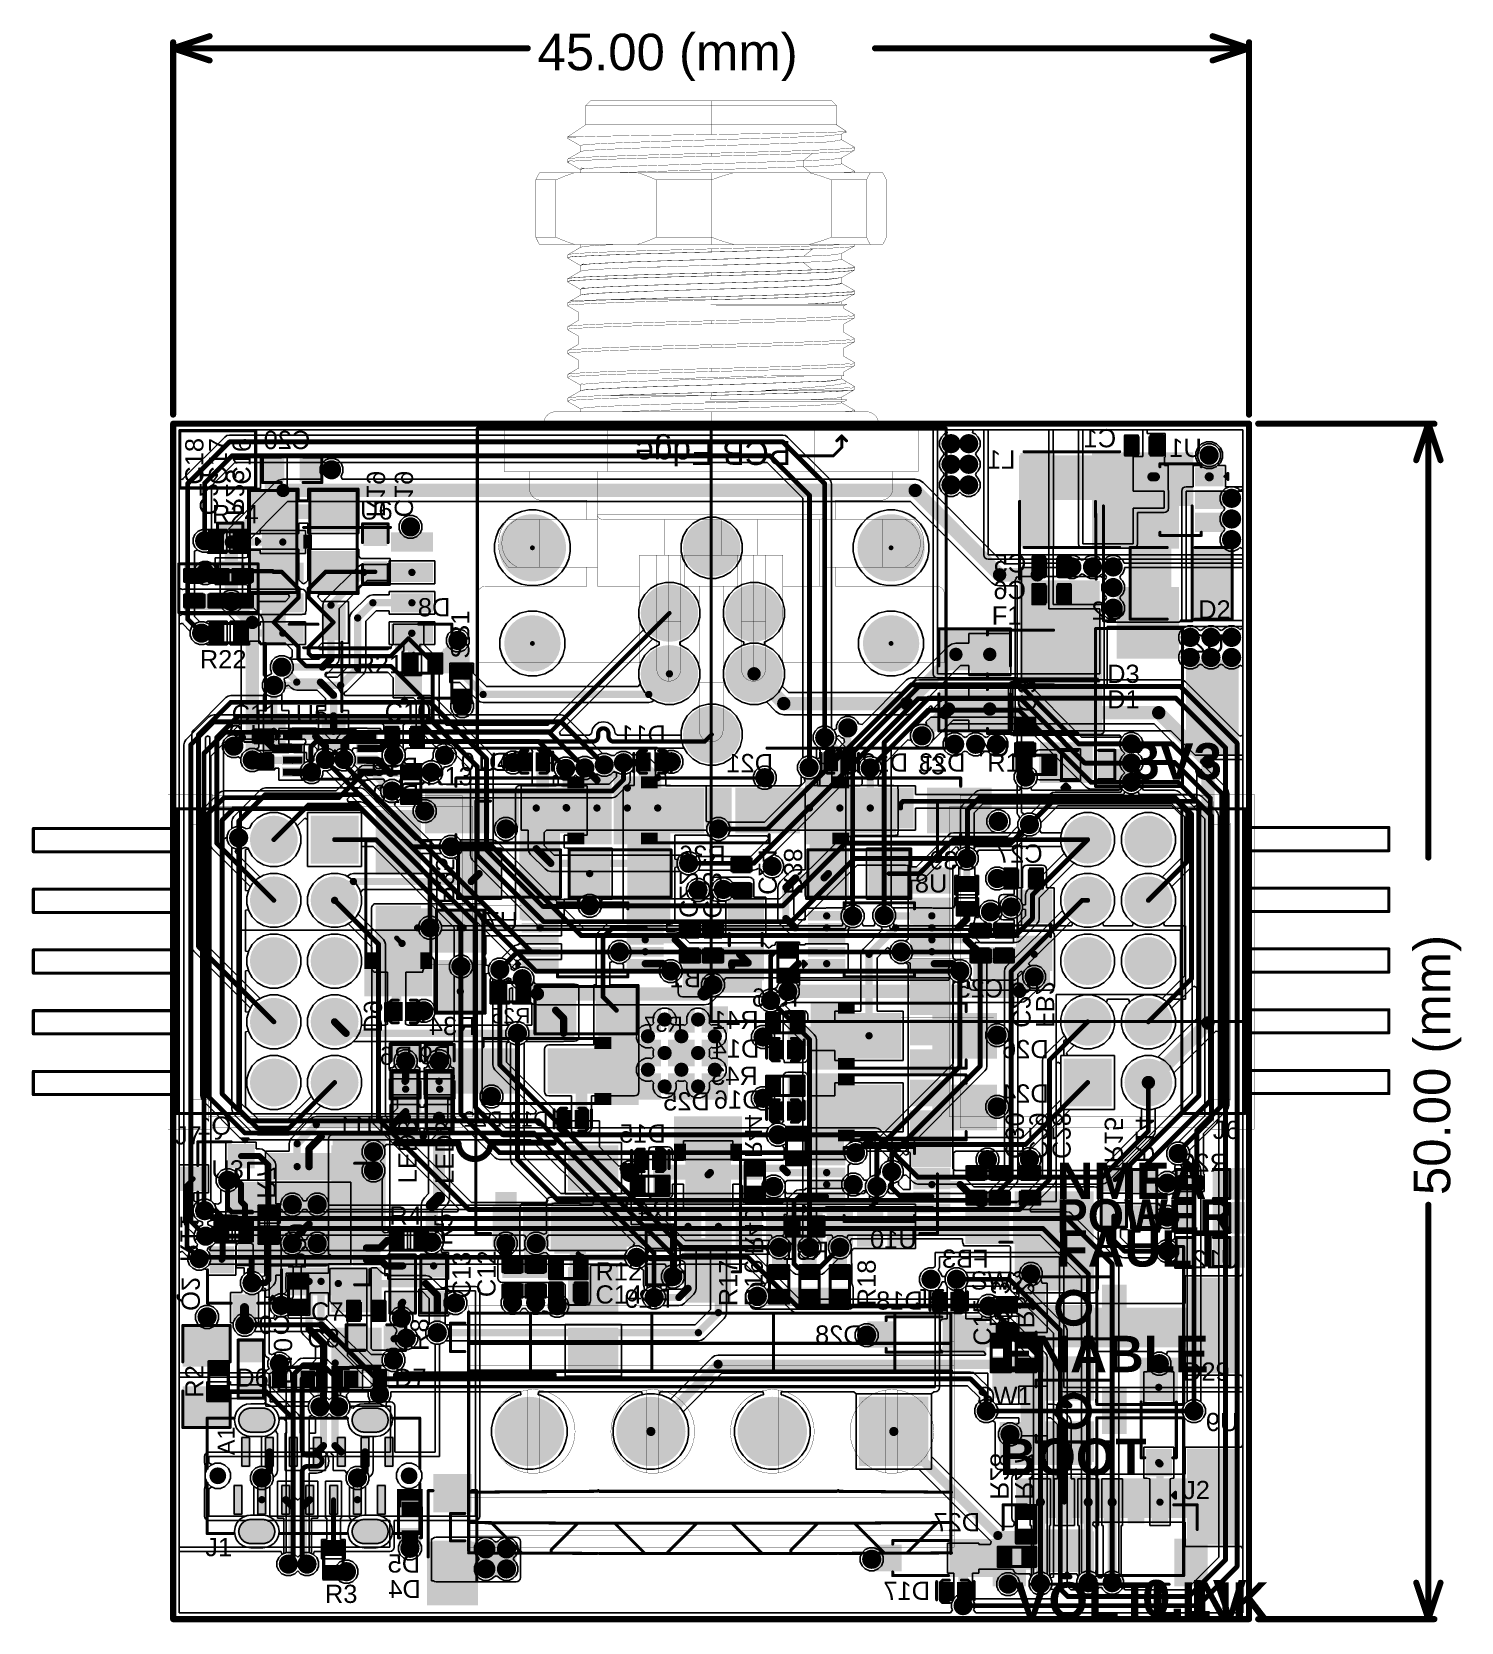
# Model space of a CAD drawing. Header units: inches. Extents: x 90 to 149.8, y 48.7 to 115.2.
import ezdxf

# ---------------------------------------------------------------- set-up
doc = ezdxf.new("R2010")
doc.units = ezdxf.units.IN
for name, color, linetype in [('Board_Outline', 56, 'Continuous'), ('Bottom Layer', 5, 'Continuous'), ('Bottom Overlay', 54, 'Continuous'), ('Bottom Paste', 16, 'Continuous'), ('Bottom Solder', 6, 'Continuous'), ('Layer 1', 16, 'Continuous'), ('Layer 2', 76, 'Continuous'), ('Mechanical 1', 6, 'Continuous'), ('Mechanical 2', 216, 'Continuous'), ('Multi-Layer', 9, 'Continuous'), ('Pad Holes', 156, 'Continuous'), ('Top Layer', 1, 'Continuous'), ('Top Overlay', 2, 'Continuous'), ('Top Paste', 8, 'Continuous'), ('Top Solder', 216, 'Continuous'), ('Via Holes', 16, 'Continuous')]:
    doc.layers.add(name, color=color, linetype=linetype)
doc.styles.add('Arial', font='', dxfattribs={"height": 0.2})
doc.styles.add('Arial_Bold', font='', dxfattribs={"height": 0.2})
doc.styles.get('Arial').set_extended_font_data('Arial')
doc.styles.get('Arial_Bold').set_extended_font_data('Arial', bold=True)

msp = doc.modelspace()

# ---------------------------------------------------------------- texts
at = {"layer": 'Bottom Overlay', "style": 'Arial', "text_generation_flag": 2}
for s, height, p in [('C20', 0.762, (101.676, 97.765)), ('C1', 0.762, (135.382, 97.841)), ('U1', 0.762, (138.963, 97.435)), ('L1', 0.762, (131.165, 96.952)), ('C5', 0.762, (131.623, 92.608)), ('C6', 0.762, (131.61, 91.491)), ('D8', 0.762, (107.534, 90.77)), ('C2', 0.762, (135.712, 90.627)), ('U2', 0.762, (139.903, 89.256)), ('L2', 0.762, (99.441, 85.471)), ('D11', 0.762, (116.548, 85.446)), ('C4', 0.762, (130.911, 84.912)), ('D10', 0.762, (109.918, 84.303)), ('D21', 0.762, (121.031, 84.252)), ('D13', 0.762, (126.682, 84.277)), ('D23', 0.762, (129.082, 84.277)), ('D20', 0.762, (106.222, 82.957)), ('R36', 0.762, (119.049, 80.417)), ('C27', 0.762, (132.308, 80.467)), ('R39', 0.762, (129.514, 80.188)), ('U8', 0.762, (128.321, 79.223)), ('U7', 0.762, (110.363, 77.648)), ('FB1', 0.762, (118.669, 75.26)), ('R26', 0.762, (122.097, 74.448)), ('R34', 0.762, (108.585, 73.254)), ('R25', 0.635, (110.879, 73.749)), ('R41', 0.762, (120.426, 73.508)), ('D14', 0.762, (120.459, 72.314)), ('D26', 0.762, (132.562, 72.289)), ('R43', 0.762, (120.396, 71.171)), ('D24', 0.762, (132.562, 70.434)), ('D25', 0.762, (118.389, 70.104)), ('D16', 0.762, (120.51, 70.18)), ('Q1', 0.762, (98.374, 69.088)), ('D22', 0.635, (109.711, 69.431)), ('D12', 0.635, (111.639, 69.431)), ('U11', 0.762, (104.787, 69.063)), ('D15', 0.762, (116.548, 68.758)), ('R20', 0.762, (140.055, 67.539)), ('R42', 0.762, (116.738, 65.583)), ('R31', 0.762, (123.368, 63.856)), ('U10', 0.762, (127.038, 64.338)), ('FB3', 0.762, (130.048, 63.526)), ('U12', 0.762, (140.525, 63.5)), ('D18', 0.762, (127.292, 61.773)), ('C9', 0.762, (100.863, 60.757)), ('D28', 0.762, (124.739, 60.351)), ('U9', 0.762, (140.487, 56.693)), ('D27', 0.762, (129.692, 52.502)), ('D5', 0.762, (106.273, 50.775)), ('D17', 0.762, (127.597, 49.632))]:
    msp.add_text(s, height=height, dxfattribs=at).set_placement(p)
at = {"layer": 'Bottom Overlay', "text_generation_flag": 2}
for s, height, rotation, style, p in [('C21', 0.762, 270, 'Arial', (97.054, 94.996)), ('R23', 0.762, 270, 'Arial', (98.146, 94.971)), ('R19', 0.762, 270, 'Arial', (104.039, 94.907)), ('C19', 0.762, 270, 'Arial', (105.207, 94.907)), ('C3', 0.762, 270, 'Arial', (131.267, 86.767)), ('D19', 0.762, 360, 'Arial', (106.184, 84.1)), ('R35', 0.762, 270, 'Arial', (106.934, 78.74)), ('C24', 0.762, 270, 'Arial', (120.422, 79.121)), ('R38', 0.762, 270, 'Arial', (121.488, 79.121)), ('C22', 0.762, 270, 'Arial', (117.12, 78.156)), ('C23', 0.762, 270, 'Arial', (118.11, 78.131)), ('C25', 0.762, 360, 'Arial', (130.657, 74.829)), ('C26', 0.762, 270, 'Arial', (131.039, 73.559)), ('FB2', 0.762, 270, 'Arial', (132.029, 73.559)), ('D9', 0.762, 270, 'Arial', (103.912, 73.355)), ('R37', 0.635, 360, 'Arial', (117.255, 73.393)), ('R6', 0.762, 360, 'Arial', (105.943, 72.009)), ('R9', 0.762, 360, 'Arial', (107.569, 72.035)), ('R44', 0.7112, 270, 'Arial', (119.863, 68.115)), ('C30', 0.762, 270, 'Arial', (130.759, 68.072)), ('C29', 0.762, 270, 'Arial', (131.75, 68.072)), ('C28', 0.762, 270, 'Arial', (132.715, 68.072)), ('R15', 0.762, 270, 'Arial', (134.9, 67.882)), ('R14', 0.762, 270, 'Arial', (136.195, 67.907)), ('R7', 0.762, 270, 'Arial', (99.467, 66.409)), ('R40', 0.762, 270, 'Arial', (119.863, 64.085)), ('R11', 0.762, 270, 'Arial', (96.241, 63.767)), ('R30', 0.762, 270, 'Arial', (100.737, 63.437)), ('Q2', 0.762, 270, 'Arial', (96.292, 61.722)), ('R29', 0.762, 360, 'Arial', (116.763, 61.849)), ('R33', 0.762, 270, 'Arial', (130.15, 61.037)), ('R32', 0.762, 270, 'Arial', (131.191, 60.986)), ('R10', 0.762, 270, 'Arial', (100.152, 58.636)), ('R28', 0.762, 270, 'Arial', (130.124, 53.823)), ('R27', 0.762, 270, 'Arial', (131.153, 53.823)), ('D4', 0.762, 360, 'Arial', (106.299, 49.708)), ('V1.0', 1.524, 360, 'Arial_Bold', (140.84, 48.94))]:
    msp.add_text(s, height=height, rotation=rotation, dxfattribs=dict(at, style=style)).set_placement(p)
at = {"layer": 'Mechanical 1', "style": 'Arial'}
msp.add_text('45.00 (mm)', height=1.524, dxfattribs=at).set_placement((111.177, 113.614))
msp.add_text('50.00 (mm)', height=1.524, rotation=90, dxfattribs=at).set_placement((149.352, 66.565))
at = {"layer": 'Top Overlay'}
for s, height, rotation, style, p in [('C18', 0.762, 90, 'Arial', (97.206, 96.279)), ('C17', 0.762, 90, 'Arial', (98.196, 96.279)), ('C16', 0.762, 90, 'Arial', (99.187, 96.279)), ('PCB Edge', 1, 180, 'Arial', (121.788, 98.103)), ('SB1', 0.762, 90, 'Arial', (108.331, 89.002)), ('C10', 0.762, 360, 'Arial', (104.788, 86.386)), ('3V3', 1.524, 360, 'Arial_Bold', (136.016, 83.942)), ('LED3', 0.762, 90, 'Arial', (106.121, 67.056)), ('LED2', 0.762, 90, 'Arial', (107.67, 67.031)), ('NMEA', 1.524, 360, 'Arial_Bold', (132.891, 66.398)), ('POWER', 1.397, 360, 'Arial_Bold', (132.891, 64.996)), ('R5', 0.762, 90, 'Arial', (107.62, 64.44)), ('FAULT', 1.524, 360, 'Arial_Bold', (132.891, 63.571)), ('C13', 0.762, 90, 'Arial', (108.382, 62.243)), ('C12', 0.762, 90, 'Arial', (109.423, 62.294)), ('R17', 0.762, 90, 'Arial', (119.532, 61.913)), ('R16', 0.762, 90, 'Arial', (120.599, 61.913)), ('R18', 0.762, 90, 'Arial', (125.323, 61.913)), ('C15', 0.762, 90, 'Arial', (130.175, 60.262)), ('R8', 0.762, 90, 'Arial', (106.629, 60.046)), ('ENABLE', 1.524, 360, 'Arial_Bold', (130.499, 59.156)), ('R2', 0.762, 90, 'Arial', (97.206, 58.09)), ('A1', 0.7, 90, 'Arial', (98.506, 55.686)), ('BOOT', 1.524, 360, 'Arial_Bold', (130.499, 54.856)), ('J1', 0.762, 360, 'Arial', (97.282, 51.461)), ('R3', 0.762, 360, 'Arial', (102.286, 49.505)), ('VOLTLINK', 1.524, 360, 'Arial_Bold', (131.126, 48.846))]:
    msp.add_text(s, height=height, rotation=rotation, dxfattribs=dict(at, style=style)).set_placement(p)
at = {"layer": 'Top Overlay', "style": 'Arial'}
for s, p in [('R24', (97.562, 94.666)), ('U6', (103.759, 94.818)), ('F1', (130.175, 90.424)), ('D2', (138.811, 90.678)), ('R22', (97.054, 88.595)), ('R21', (103.607, 88.392)), ('D3', (135.001, 87.986)), ('D1', (135.001, 86.919)), ('C11', (98.387, 86.309)), ('U5', (101.066, 86.297)), ('U4', (108.712, 84.303)), ('J3', (127.102, 84.163)), ('R1', (129.985, 84.277)), ('R13', (106.515, 83.701)), ('J7', (96.012, 68.682)), ('J6', (139.421, 68.91)), ('U3', (97.536, 67.259)), ('R4', (104.978, 65.329)), ('R12', (113.602, 62.992)), ('SW2', (129.286, 62.611)), ('C14', (113.602, 62.027)), ('J4', (126.975, 61.875)), ('C7', (101.702, 61.316)), ('C8', (101.549, 60.198)), ('D6', (98.578, 58.547)), ('D7', (105.182, 58.547)), ('D29', (138.176, 58.801)), ('SW1', (129.54, 57.785)), ('J2', (138.176, 53.848))]:
    msp.add_text(s, height=0.762, dxfattribs=at).set_placement(p)

# ---------------------------------------------------------------- hatches: boundary and pattern name
at = {"layer": 'Bottom Layer'}
h = msp.add_hatch(color=5, dxfattribs=at)
edge = h.paths.add_edge_path()
edge.add_arc((128.473, 97.993), 0.3, 0, 360)
h = msp.add_hatch(color=5, dxfattribs=at)
edge = h.paths.add_edge_path()
edge.add_arc((129.21, 97.993), 0.3, 0, 360)
for points in [[(136.309, 98.234), (136.309, 97.599), (135.852, 97.599), (135.852, 98.234)], [(137.249, 98.234), (137.249, 97.599), (136.792, 97.599), (136.792, 98.234)], [(99.771, 94.844), (100.533, 94.844), (100.533, 97.358), (99.771, 97.358)], [(99.771, 96.456), (99.771, 97.346), (100.533, 97.346), (100.533, 96.456)], [(101.295, 96.456), (101.295, 97.346), (102.057, 97.346), (102.057, 96.456)], [(132.576, 93.806), (131.476, 93.806), (131.476, 97.506), (132.576, 97.506)], [(135.576, 93.806), (134.476, 93.806), (134.476, 97.506), (135.576, 97.506)], [(137.374, 96.306), (136.374, 96.306), (136.374, 96.906), (137.374, 96.906)], [(139.774, 96.306), (138.774, 96.306), (138.774, 96.906), (139.774, 96.906)], [(99.238, 94.412), (99.238, 95.936), (101.016, 95.936), (101.016, 94.412)], [(103.53, 95.936), (103.53, 94.412), (101.752, 94.412), (101.752, 95.936)], [(137.374, 95.356), (136.374, 95.356), (136.374, 95.956), (137.374, 95.956)], [(139.774, 95.356), (138.774, 95.356), (138.774, 95.956), (139.774, 95.956)], [(99.771, 94.844), (103.048, 94.844), (103.048, 95.453), (99.771, 95.453)], [(98.768, 93.802), (97.879, 93.802), (97.879, 94.564), (98.768, 94.564)], [(103.95, 94.539), (104.838, 94.539), (104.838, 93.777), (103.95, 93.777)], [(137.374, 94.406), (136.374, 94.406), (136.374, 95.006), (137.374, 95.006)], [(139.774, 94.406), (138.774, 94.406), (138.774, 95.006), (139.774, 95.006)], [(99.238, 91.872), (99.238, 93.396), (101.016, 93.396), (101.016, 91.872)], [(103.53, 93.396), (103.53, 91.872), (101.752, 91.872), (101.752, 93.396)], [(131.978, 92.519), (131.978, 93.154), (132.436, 93.154), (132.436, 92.519)], [(132.918, 92.519), (132.918, 93.154), (133.375, 93.154), (133.375, 92.519)], [(136.068, 93.548), (137.592, 93.548), (137.592, 90.754), (136.068, 90.754)], [(138.608, 93.548), (140.132, 93.548), (140.132, 90.754), (138.608, 90.754)], [(98.768, 92.278), (97.879, 92.278), (97.879, 93.04), (98.768, 93.04)], [(103.95, 93.015), (104.838, 93.015), (104.838, 92.253), (103.95, 92.253)], [(131.978, 91.376), (131.978, 92.011), (132.436, 92.011), (132.436, 91.376)], [(132.918, 91.376), (132.918, 92.011), (133.375, 92.011), (133.375, 91.376)], [(99.697, 91.22), (100.597, 91.22), (100.597, 89.82), (99.697, 89.82)], [(102.197, 91.22), (103.097, 91.22), (103.097, 89.82), (102.197, 89.82)], [(105.322, 89.44), (105.322, 90.26), (106.242, 90.26), (106.242, 89.44)], [(128.067, 88.621), (128.067, 90.145), (130.861, 90.145), (130.861, 88.621)], [(132.299, 88.506), (132.299, 90.006), (134.299, 90.006), (134.299, 88.506)], [(107.322, 88.49), (107.322, 89.31), (108.242, 89.31), (108.242, 88.49)], [(138.399, 85.056), (138.399, 88.856), (140.399, 88.856), (140.399, 85.056)], [(105.322, 87.54), (105.322, 88.36), (106.242, 88.36), (106.242, 87.54)], [(128.067, 86.081), (128.067, 87.605), (130.861, 87.605), (130.861, 86.081)], [(132.299, 86.206), (132.299, 87.706), (134.299, 87.706), (134.299, 86.206)], [(99.697, 86.66), (100.597, 86.66), (100.597, 85.26), (99.697, 85.26)], [(102.197, 86.66), (103.097, 86.66), (103.097, 85.26), (102.197, 85.26)], [(131.255, 86.423), (131.889, 86.423), (131.889, 85.966), (131.255, 85.966)], [(131.255, 85.484), (131.889, 85.484), (131.889, 85.026), (131.255, 85.026)], [(132.299, 83.906), (132.299, 85.406), (134.299, 85.406), (134.299, 83.906)], [(110.504, 85.034), (110.904, 85.034), (110.904, 84.334), (110.504, 84.334)], [(111.664, 85.039), (111.13, 85.039), (111.13, 78.105), (111.664, 78.105)], [(111.154, 85.034), (111.554, 85.034), (111.554, 84.334), (111.154, 84.334)], [(115.937, 85.039), (115.403, 85.039), (115.403, 78.105), (115.937, 78.105)], [(115.866, 84.334), (115.466, 84.334), (115.466, 85.034), (115.866, 85.034)], [(116.516, 84.334), (116.116, 84.334), (116.116, 85.034), (116.516, 85.034)], [(123.165, 79.172), (123.698, 79.172), (123.698, 85.065), (123.165, 85.065)], [(123.7, 84.334), (123.3, 84.334), (123.3, 85.034), (123.7, 85.034)], [(124.35, 84.334), (123.95, 84.334), (123.95, 85.034), (124.35, 85.034)], [(109.08, 81.802), (106.58, 81.802), (106.58, 83.502), (109.08, 83.502)], [(110.439, 78.08), (112.116, 78.08), (112.116, 83.515), (110.439, 83.515)], [(113.08, 81.802), (110.58, 81.802), (110.58, 83.502), (113.08, 83.502)], [(116.738, 83.515), (114.935, 83.515), (114.935, 78.08), (116.738, 78.08)], [(115.556, 83.502), (118.056, 83.502), (118.056, 81.802), (115.556, 81.802)], [(119.556, 83.502), (122.056, 83.502), (122.056, 81.802), (119.556, 81.802)], [(122.555, 79.121), (124.104, 79.121), (124.104, 83.515), (122.555, 83.515)], [(123.317, 81.788), (126.086, 81.788), (126.086, 83.515), (123.317, 83.515)], [(123.566, 83.502), (126.066, 83.502), (126.066, 81.802), (123.566, 81.802)], [(127.566, 83.502), (130.066, 83.502), (130.066, 81.802), (127.566, 81.802)], [(104.509, 80.068), (104.509, 82.568), (106.209, 82.568), (106.209, 80.068)], [(103.642, 82.382), (103.642, 80.482), (101.742, 80.482), (101.742, 82.382)], [(109.499, 79.121), (107.975, 79.121), (107.975, 80.899), (109.499, 80.899)], [(112.039, 79.121), (110.515, 79.121), (110.515, 80.899), (112.039, 80.899)], [(114.122, 79.121), (112.598, 79.121), (112.598, 80.899), (114.122, 80.899)], [(116.662, 79.121), (115.138, 79.121), (115.138, 80.899), (116.662, 80.899)], [(119.393, 80.543), (120.028, 80.543), (120.028, 80.086), (119.393, 80.086)], [(122.58, 80.899), (124.104, 80.899), (124.104, 79.121), (122.58, 79.121)], [(125.12, 80.899), (126.644, 80.899), (126.644, 79.121), (125.12, 79.121)], [(130.81, 79.489), (130.81, 80.124), (131.267, 80.124), (131.267, 79.489)], [(131.648, 78.308), (132.283, 78.308), (132.283, 80.188), (131.648, 80.188)], [(131.75, 79.489), (131.75, 80.124), (132.207, 80.124), (132.207, 79.489)], [(118.618, 79.68), (118.618, 79.045), (120.034, 79.045), (120.034, 79.68)], [(120.04, 79.654), (119.355, 79.654), (119.355, 77.705), (120.04, 77.705)], [(119.393, 79.604), (120.028, 79.604), (120.028, 79.146), (119.393, 79.146)], [(128.816, 79.756), (129.451, 79.756), (129.451, 79.299), (128.816, 79.299)], [(131.293, 78.032), (131.293, 79.232), (132.613, 79.232), (132.613, 78.032)], [(104.419, 76.073), (106.248, 76.073), (106.248, 78.562), (104.419, 78.562)], [(104.419, 76.708), (108.839, 76.708), (108.839, 78.562), (104.419, 78.562)], [(104.509, 76.068), (104.509, 78.568), (106.209, 78.568), (106.209, 76.068)], [(119.228, 77.651), (119.228, 78.851), (120.548, 78.851), (120.548, 77.651)], [(128.816, 78.816), (129.451, 78.816), (129.451, 78.359), (128.816, 78.359)], [(132.277, 78.257), (132.277, 78.962), (130.658, 78.962), (130.658, 78.257)], [(108.839, 78.384), (108.839, 76.86), (107.061, 76.86), (107.061, 78.384)], [(110.439, 78.08), (112.014, 78.08), (112.014, 78.41), (110.439, 78.41)], [(110.559, 78.392), (112.009, 78.392), (112.009, 78.092), (110.559, 78.092)], [(110.559, 77.892), (112.009, 77.892), (112.009, 77.592), (110.559, 77.592)], [(116.528, 78.41), (114.953, 78.41), (114.953, 78.08), (116.528, 78.08)], [(114.959, 78.392), (116.409, 78.392), (116.409, 78.092), (114.959, 78.092)], [(114.959, 77.892), (116.409, 77.892), (116.409, 77.592), (114.959, 77.592)], [(122.547, 78.392), (123.997, 78.392), (123.997, 78.092), (122.547, 78.092)], [(122.547, 77.892), (123.997, 77.892), (123.997, 77.592), (122.547, 77.592)], [(126.947, 78.392), (128.397, 78.392), (128.397, 78.092), (126.947, 78.092)], [(126.947, 77.892), (128.397, 77.892), (128.397, 77.592), (126.947, 77.592)], [(105.08, 73.889), (105.486, 73.889), (105.486, 77.47), (105.08, 77.47)], [(110.559, 77.392), (112.009, 77.392), (112.009, 77.092), (110.559, 77.092)], [(114.959, 77.392), (116.409, 77.392), (116.409, 77.092), (114.959, 77.092)], [(117.234, 77.8), (117.869, 77.8), (117.869, 77.343), (117.234, 77.343)], [(118.199, 77.8), (118.834, 77.8), (118.834, 77.343), (118.199, 77.343)], [(122.547, 77.392), (123.997, 77.392), (123.997, 77.092), (122.547, 77.092)], [(126.947, 77.392), (128.397, 77.392), (128.397, 77.092), (126.947, 77.092)], [(129.397, 77.8), (130.032, 77.8), (130.032, 77.343), (129.397, 77.343)], [(130.365, 77.8), (131, 77.8), (131, 77.343), (130.365, 77.343)], [(131.267, 75.311), (132.613, 75.311), (132.613, 77.419), (131.267, 77.419)], [(131.293, 76.032), (131.293, 77.232), (132.613, 77.232), (132.613, 76.032)], [(110.559, 76.892), (112.009, 76.892), (112.009, 76.592), (110.559, 76.592)], [(114.959, 76.892), (116.409, 76.892), (116.409, 76.592), (114.959, 76.592)], [(117.234, 76.86), (117.869, 76.86), (117.869, 76.403), (117.234, 76.403)], [(117.246, 75.032), (120.574, 75.032), (120.574, 76.937), (117.246, 76.937)], [(118.199, 76.86), (118.834, 76.86), (118.834, 76.403), (118.199, 76.403)], [(119.228, 75.651), (119.228, 76.851), (120.548, 76.851), (120.548, 75.651)], [(121.958, 76.505), (121.323, 76.505), (121.323, 76.962), (121.958, 76.962)], [(122.547, 76.892), (123.997, 76.892), (123.997, 76.592), (122.547, 76.592)], [(126.947, 76.892), (128.397, 76.892), (128.397, 76.592), (126.947, 76.592)], [(129.397, 76.86), (130.032, 76.86), (130.032, 76.403), (129.397, 76.403)], [(129.409, 75.311), (132.613, 75.311), (132.613, 76.937), (129.409, 76.937)], [(130.365, 76.86), (131, 76.86), (131, 76.403), (130.365, 76.403)], [(107.036, 74.32), (108.839, 74.32), (108.839, 76.403), (107.036, 76.403)], [(108.839, 75.844), (108.839, 74.32), (107.061, 74.32), (107.061, 75.844)], [(110.559, 76.392), (112.009, 76.392), (112.009, 76.092), (110.559, 76.092)], [(114.959, 76.392), (116.409, 76.392), (116.409, 76.092), (114.959, 76.092)], [(121.958, 75.565), (121.323, 75.565), (121.323, 76.022), (121.958, 76.022)], [(122.547, 76.392), (123.997, 76.392), (123.997, 76.092), (122.547, 76.092)], [(126.947, 76.392), (128.397, 76.392), (128.397, 76.092), (126.947, 76.092)], [(109.83, 75.374), (109.83, 74.739), (109.372, 74.739), (109.372, 75.374)], [(110.769, 75.374), (110.769, 74.739), (110.312, 74.739), (110.312, 75.374)], [(110.338, 74.828), (110.744, 74.828), (110.744, 75.768), (110.338, 75.768)], [(111.125, 73.177), (112.725, 73.177), (112.725, 75.209), (111.125, 75.209)], [(112.7, 73.406), (111.176, 73.406), (111.176, 75.184), (112.7, 75.184)], [(115.24, 73.406), (113.716, 73.406), (113.716, 75.184), (115.24, 75.184)], [(105.483, 73.894), (105.083, 73.894), (105.083, 74.594), (105.483, 74.594)], [(106.133, 73.894), (105.733, 73.894), (105.733, 74.594), (106.133, 74.594)], [(113.716, 70.891), (115.24, 70.891), (115.24, 74.295), (113.716, 74.295)], [(121.303, 74.079), (121.303, 73.444), (120.846, 73.444), (120.846, 74.079)], [(121.641, 72.288), (122.301, 72.288), (122.301, 74.092), (121.641, 74.092)], [(122.243, 74.079), (122.243, 73.444), (121.786, 73.444), (121.786, 74.079)], [(123.794, 74.078), (126.294, 74.078), (126.294, 72.378), (123.794, 72.378)], [(127.794, 74.078), (130.294, 74.078), (130.294, 72.378), (127.794, 72.378)], [(121.666, 72.796), (125.07, 72.796), (125.07, 73.609), (121.666, 73.609)], [(110.21, 70.905), (107.71, 70.905), (107.71, 72.605), (110.21, 72.605)], [(111.658, 70.891), (115.24, 70.891), (115.24, 72.669), (111.658, 72.669)], [(114.21, 70.905), (111.71, 70.905), (111.71, 72.605), (114.21, 72.605)], [(121.019, 72.994), (121.419, 72.994), (121.419, 72.294), (121.019, 72.294)], [(121.669, 72.994), (122.069, 72.994), (122.069, 72.294), (121.669, 72.294)], [(133.238, 70.322), (133.238, 72.222), (135.138, 72.222), (135.138, 70.322)], [(105.194, 71.704), (106.083, 71.704), (106.083, 70.942), (105.194, 70.942)], [(106.617, 71.704), (107.505, 71.704), (107.505, 70.942), (106.617, 70.942)], [(112.776, 69.367), (113.259, 69.367), (113.259, 71.755), (112.776, 71.755)], [(121.303, 71.45), (121.303, 70.815), (120.846, 70.815), (120.846, 71.45)], [(121.641, 69.723), (122.301, 69.723), (122.301, 71.526), (121.641, 71.526)], [(122.243, 71.45), (122.243, 70.815), (121.786, 70.815), (121.786, 71.45)], [(121.666, 69.723), (125.07, 69.723), (125.07, 70.536), (121.666, 70.536)], [(123.794, 71.081), (126.294, 71.081), (126.294, 69.381), (123.794, 69.381)], [(127.794, 71.081), (130.294, 71.081), (130.294, 69.381), (127.794, 69.381)], [(105.194, 70.18), (106.083, 70.18), (106.083, 69.418), (105.194, 69.418)], [(106.617, 70.18), (107.505, 70.18), (107.505, 69.418), (106.617, 69.418)], [(112.129, 70.073), (112.529, 70.073), (112.529, 69.373), (112.129, 69.373)], [(112.779, 70.073), (113.179, 70.073), (113.179, 69.373), (112.779, 69.373)], [(121.019, 70.429), (121.419, 70.429), (121.419, 69.729), (121.019, 69.729)], [(121.669, 70.429), (122.069, 70.429), (122.069, 69.729), (121.669, 69.729)], [(121.679, 69.317), (122.314, 69.317), (122.314, 68.859), (121.679, 68.859)], [(122.504, 67.843), (124.003, 67.843), (124.003, 69.825), (122.504, 69.825)], [(99.241, 68.604), (99.241, 67.784), (98.321, 67.784), (98.321, 68.604)], [(102.609, 66.791), (102.609, 68.591), (104.609, 68.591), (104.609, 66.791)], [(102.616, 64.211), (104.826, 64.211), (104.826, 68.91), (102.616, 68.91)], [(114.51, 68.591), (114.51, 66.791), (112.51, 66.791), (112.51, 68.591)], [(119.163, 68.662), (119.163, 66.162), (117.463, 66.162), (117.463, 68.662)], [(115.37, 68.371), (115.77, 68.371), (115.77, 67.671), (115.37, 67.671)], [(116.002, 66.599), (116.637, 66.599), (116.637, 68.402), (116.002, 68.402)], [(116.02, 68.371), (116.42, 68.371), (116.42, 67.671), (116.02, 67.671)], [(121.679, 68.377), (122.314, 68.377), (122.314, 67.92), (121.679, 67.92)], [(121.996, 67.92), (124.003, 67.92), (124.003, 68.377), (121.996, 68.377)], [(122.547, 68.155), (123.997, 68.155), (123.997, 67.855), (122.547, 67.855)], [(126.947, 68.155), (128.397, 68.155), (128.397, 67.855), (126.947, 67.855)], [(97.241, 67.654), (97.241, 66.834), (96.321, 66.834), (96.321, 67.654)], [(115.649, 67.272), (115.649, 66.637), (115.192, 66.637), (115.192, 67.272)], [(116.002, 67.208), (120.574, 67.208), (120.574, 67.843), (116.002, 67.843)], [(116.589, 67.272), (116.589, 66.637), (116.132, 66.637), (116.132, 67.272)], [(120.587, 67.386), (119.951, 67.386), (119.951, 67.843), (120.587, 67.843)], [(120.752, 66.954), (121.361, 66.954), (121.361, 67.234), (120.752, 67.234)], [(122.547, 67.655), (123.997, 67.655), (123.997, 67.355), (122.547, 67.355)], [(126.947, 67.655), (128.397, 67.655), (128.397, 67.355), (126.947, 67.355)], [(129.219, 67.666), (129.854, 67.666), (129.854, 67.208), (129.219, 67.208)], [(130.188, 67.666), (130.823, 67.666), (130.823, 67.208), (130.188, 67.208)], [(131.458, 67.666), (132.093, 67.666), (132.093, 67.208), (131.458, 67.208)], [(134.836, 67.589), (135.725, 67.589), (135.725, 66.827), (134.836, 66.827)], [(136.106, 67.564), (136.995, 67.564), (136.995, 66.802), (136.106, 66.802)], [(138.066, 67.266), (138.336, 67.266), (138.336, 66.896), (138.066, 66.896)], [(138.616, 67.266), (138.886, 67.266), (138.886, 66.896), (138.616, 66.896)], [(99.241, 66.704), (99.241, 65.884), (98.321, 65.884), (98.321, 66.704)], [(119.939, 66.421), (121.361, 66.421), (121.361, 66.954), (119.939, 66.954)], [(120.587, 66.446), (119.951, 66.446), (119.951, 66.904), (120.587, 66.904)], [(122.547, 67.155), (123.997, 67.155), (123.997, 66.855), (122.547, 66.855)], [(122.547, 66.655), (123.997, 66.655), (123.997, 66.355), (122.547, 66.355)], [(126.947, 67.155), (128.397, 67.155), (128.397, 66.855), (126.947, 66.855)], [(126.947, 66.655), (128.397, 66.655), (128.397, 66.355), (126.947, 66.355)], [(129.134, 64.618), (130.912, 64.618), (130.912, 66.726), (129.134, 66.726)], [(129.219, 66.726), (129.854, 66.726), (129.854, 66.269), (129.219, 66.269)], [(130.188, 66.726), (130.823, 66.726), (130.823, 66.269), (130.188, 66.269)], [(131.14, 62.662), (134.442, 62.662), (134.442, 66.726), (131.14, 66.726)], [(131.458, 66.726), (132.093, 66.726), (132.093, 66.269), (131.458, 66.269)], [(99.606, 66.027), (100.241, 66.027), (100.241, 65.57), (99.606, 65.57)], [(102.609, 64.251), (102.609, 66.051), (104.609, 66.051), (104.609, 64.251)], [(111.735, 64.211), (114.91, 64.211), (114.91, 66.294), (111.735, 66.294)], [(114.51, 66.051), (114.51, 64.251), (112.51, 64.251), (112.51, 66.051)], [(122.547, 66.155), (123.997, 66.155), (123.997, 65.855), (122.547, 65.855)], [(126.947, 66.155), (128.397, 66.155), (128.397, 65.855), (126.947, 65.855)], [(129.169, 65.938), (130.369, 65.938), (130.369, 64.618), (129.169, 64.618)], [(131.169, 65.938), (132.369, 65.938), (132.369, 64.618), (131.169, 64.618)], [(134.836, 66.065), (135.725, 66.065), (135.725, 65.303), (134.836, 65.303)], [(136.106, 66.04), (136.995, 66.04), (136.995, 65.278), (136.106, 65.278)], [(97.777, 64.732), (97.777, 65.367), (98.234, 65.367), (98.234, 64.732)], [(98.717, 64.732), (98.717, 65.367), (99.174, 65.367), (99.174, 64.732)], [(122.136, 65.57), (122.136, 64.935), (121.679, 64.935), (121.679, 65.57)], [(122.555, 64.922), (130.81, 64.922), (130.81, 65.583), (122.555, 65.583)], [(123.076, 65.57), (123.076, 64.935), (122.618, 64.935), (122.618, 65.57)], [(99.606, 65.087), (100.241, 65.087), (100.241, 64.63), (99.606, 64.63)], [(113.513, 64.44), (116.688, 64.44), (116.688, 65.151), (113.513, 65.151)], [(115.811, 65.176), (116.7, 65.176), (116.7, 64.414), (115.811, 64.414)], [(119.163, 64.662), (119.163, 62.162), (117.463, 62.162), (117.463, 64.662)], [(97.563, 64.316), (98.383, 64.316), (98.383, 63.396), (97.563, 63.396)], [(99.463, 64.316), (100.283, 64.316), (100.283, 63.396), (99.463, 63.396)], [(132.35, 62.662), (132.35, 64.162), (134.35, 64.162), (134.35, 62.662)], [(102.609, 61.711), (102.609, 63.511), (104.609, 63.511), (104.609, 61.711)], [(114.51, 63.511), (114.51, 61.711), (112.51, 61.711), (112.51, 63.511)], [(115.799, 62.814), (117.17, 62.814), (117.17, 63.652), (115.799, 63.652)], [(115.811, 63.652), (116.7, 63.652), (116.7, 62.89), (115.811, 62.89)], [(128.499, 60.198), (128.905, 60.198), (128.905, 63.271), (128.499, 63.271)], [(100.838, 62.662), (102.847, 62.662), (102.847, 63.119), (100.838, 63.119)], [(100.851, 63.119), (101.486, 63.119), (101.486, 62.662), (100.851, 62.662)], [(138.45, 59.212), (138.45, 63.012), (140.45, 63.012), (140.45, 59.212)], [(98.513, 62.316), (99.333, 62.316), (99.333, 61.396), (98.513, 61.396)], [(100.851, 62.179), (101.486, 62.179), (101.486, 61.722), (100.851, 61.722)], [(127.852, 62.453), (128.252, 62.453), (128.252, 61.753), (127.852, 61.753)], [(128.502, 62.453), (128.902, 62.453), (128.902, 61.753), (128.502, 61.753)], [(128.194, 60.198), (130.886, 60.198), (130.886, 61.214), (128.194, 61.214)], [(131.191, 60.198), (140.462, 60.198), (140.462, 61.849), (131.191, 61.849)], [(132.35, 60.362), (132.35, 61.862), (134.35, 61.862), (134.35, 60.362)], [(98.222, 61.011), (98.222, 59.487), (96.444, 59.487), (96.444, 61.011)], [(102.609, 59.171), (102.609, 60.971), (104.609, 60.971), (104.609, 59.171)], [(114.51, 60.971), (114.51, 59.171), (112.51, 59.171), (112.51, 60.971)], [(125.077, 60.281), (125.077, 61.181), (126.027, 61.181), (126.027, 60.281)], [(128.227, 60.281), (128.227, 61.181), (129.177, 61.181), (129.177, 60.281)], [(130.874, 60.198), (130.238, 60.198), (130.238, 60.655), (130.874, 60.655)], [(131.293, 60.655), (131.928, 60.655), (131.928, 60.198), (131.293, 60.198)], [(98.742, 60.427), (99.631, 60.427), (99.631, 59.665), (98.742, 59.665)], [(130.2, 58.064), (134.366, 58.064), (134.366, 59.817), (130.2, 59.817)], [(130.874, 59.258), (130.238, 59.258), (130.238, 59.715), (130.874, 59.715)], [(131.293, 59.715), (131.928, 59.715), (131.928, 59.258), (131.293, 59.258)], [(132.35, 58.062), (132.35, 59.562), (134.35, 59.562), (134.35, 58.062)], [(98.742, 58.903), (99.631, 58.903), (99.631, 58.141), (98.742, 58.141)], [(98.222, 58.471), (98.222, 56.947), (96.444, 56.947), (96.444, 58.471)], [(127.479, 55.277), (124.679, 55.277), (124.679, 58.077), (127.479, 58.077)], [(130.505, 55.27), (134.366, 55.27), (134.366, 57.074), (130.505, 57.074)], [(132.35, 55.5), (132.35, 57), (134.35, 57), (134.35, 55.5)], [(138.45, 52.05), (138.45, 55.85), (140.45, 55.85), (140.45, 52.05)], [(108.32, 54.802), (108.32, 53.402), (106.92, 53.402), (106.92, 54.802)], [(131.191, 53.061), (140.462, 53.061), (140.462, 54.712), (131.191, 54.712)], [(132.35, 53.2), (132.35, 54.7), (134.35, 54.7), (134.35, 53.2)], [(105.492, 53.142), (105.492, 53.742), (106.192, 53.742), (106.192, 53.142)], [(131.293, 53.492), (131.928, 53.492), (131.928, 53.035), (131.293, 53.035)], [(131.267, 50.902), (134.366, 50.902), (134.366, 52.578), (131.267, 52.578)], [(131.293, 52.553), (131.928, 52.553), (131.928, 52.095), (131.293, 52.095)], [(105.492, 51.942), (105.492, 52.542), (106.192, 52.542), (106.192, 51.942)], [(108.32, 52.002), (108.32, 50.602), (106.92, 50.602), (106.92, 52.002)], [(106.934, 50.571), (110.287, 50.571), (110.287, 52.07), (106.934, 52.07)], [(132.35, 50.9), (132.35, 52.4), (134.35, 52.4), (134.35, 50.9)], [(125.356, 50.934), (125.356, 51.834), (126.306, 51.834), (126.306, 50.934)], [(128.506, 50.934), (128.506, 51.834), (129.456, 51.834), (129.456, 50.934)], [(128.524, 51.105), (130.988, 51.105), (130.988, 51.765), (128.524, 51.765)], [(129.184, 51.765), (128.778, 51.765), (128.778, 49.2), (129.184, 49.2)], [(130.988, 51.752), (130.988, 51.117), (130.531, 51.117), (130.531, 51.752)], [(131.928, 51.752), (131.928, 51.117), (131.47, 51.117), (131.47, 51.752)], [(128.131, 50.337), (128.531, 50.337), (128.531, 49.637), (128.131, 49.637)], [(128.781, 50.337), (129.181, 50.337), (129.181, 49.637), (128.781, 49.637)]]:
    msp.add_hatch(color=5, dxfattribs=at).paths.add_polyline_path(points)
h = msp.add_hatch(color=5, dxfattribs=at)
edge = h.paths.add_edge_path()
edge.add_arc((139.268, 97.511), 0.3, 0, 360)
h = msp.add_hatch(color=5, dxfattribs=at)
edge = h.paths.add_edge_path()
edge.add_arc((102.565, 96.901), 0.3, 0, 360)
h = msp.add_hatch(color=5, dxfattribs=at)
edge = h.paths.add_edge_path()
edge.add_arc((128.473, 97.13), 0.3, 0, 360)
h = msp.add_hatch(color=5, dxfattribs=at)
edge = h.paths.add_edge_path()
edge.add_arc((129.21, 97.13), 0.3, 0, 360)
h = msp.add_hatch(color=5, dxfattribs=at)
edge = h.paths.add_edge_path()
edge.add_arc((128.473, 96.266), 0.3, 0, 360)
h = msp.add_hatch(color=5, dxfattribs=at)
edge = h.paths.add_edge_path()
edge.add_arc((129.21, 96.266), 0.3, 0, 360)
h = msp.add_hatch(color=5, dxfattribs=at)
edge = h.paths.add_edge_path()
edge.add_arc((140.208, 95.707), 0.3, 0, 360)
h = msp.add_hatch(color=5, dxfattribs=at)
edge = h.paths.add_edge_path()
edge.add_arc((140.208, 94.844), 0.3, 0, 360)
h = msp.add_hatch(color=5, dxfattribs=at)
edge = h.paths.add_edge_path()
edge.add_arc((105.867, 94.513), 0.3, 0, 360)
h = msp.add_hatch(color=5, dxfattribs=at)
edge = h.paths.add_edge_path()
edge.add_arc((118.466, 93.637), 1.1, 0, 360)
h = msp.add_hatch(color=5, dxfattribs=at)
edge = h.paths.add_edge_path()
edge.add_arc((97.257, 93.929), 0.3, 0, 360)
h = msp.add_hatch(color=5, dxfattribs=at)
edge = h.paths.add_edge_path()
edge.add_arc((140.208, 93.98), 0.3, 0, 360)
h = msp.add_hatch(color=5, dxfattribs=at)
edge = h.paths.add_edge_path()
edge.add_arc((133.528, 92.837), 0.3, 0, 360)
h = msp.add_hatch(color=5, dxfattribs=at)
edge = h.paths.add_edge_path()
edge.add_arc((134.391, 92.837), 0.3, 0, 360)
h = msp.add_hatch(color=5, dxfattribs=at)
edge = h.paths.add_edge_path()
edge.add_arc((135.255, 92.837), 0.3, 0, 360)
h = msp.add_hatch(color=5, dxfattribs=at)
edge = h.paths.add_edge_path()
edge.add_arc((97.282, 92.583), 0.3, 0, 360)
h = msp.add_hatch(color=5, dxfattribs=at)
edge = h.paths.add_edge_path()
edge.add_arc((116.696, 90.907), 1.1, 0, 360)
h = msp.add_hatch(color=5, dxfattribs=at)
edge = h.paths.add_edge_path()
edge.add_arc((120.236, 90.907), 1.1, 0, 360)
h = msp.add_hatch(color=5, dxfattribs=at)
edge = h.paths.add_edge_path()
edge.add_arc((135.255, 91.973), 0.3, 0, 360)
h = msp.add_hatch(color=5, dxfattribs=at)
edge = h.paths.add_edge_path()
edge.add_arc((98.374, 91.389), 0.3, 0, 360)
h = msp.add_hatch(color=5, dxfattribs=at)
edge = h.paths.add_edge_path()
edge.add_arc((135.255, 91.11), 0.3, 0, 360)
h = msp.add_hatch(color=5, dxfattribs=at)
edge = h.paths.add_edge_path()
edge.add_arc((97.13, 90.068), 0.3, 0, 360)
h = msp.add_hatch(color=5, dxfattribs=at)
edge = h.paths.add_edge_path()
edge.add_arc((107.848, 89.764), 0.3, 0, 360)
h = msp.add_hatch(color=5, dxfattribs=at)
edge = h.paths.add_edge_path()
edge.add_arc((138.481, 89.891), 0.3, 0, 360)
h = msp.add_hatch(color=5, dxfattribs=at)
edge = h.paths.add_edge_path()
edge.add_arc((139.344, 89.891), 0.3, 0, 360)
h = msp.add_hatch(color=5, dxfattribs=at)
edge = h.paths.add_edge_path()
edge.add_arc((140.208, 89.891), 0.3, 0, 360)
h = msp.add_hatch(color=5, dxfattribs=at)
edge = h.paths.add_edge_path()
edge.add_arc((116.696, 88.367), 1.1, 0, 360)
h = msp.add_hatch(color=5, dxfattribs=at)
edge = h.paths.add_edge_path()
edge.add_arc((120.236, 88.367), 1.1, 0, 360)
h = msp.add_hatch(color=5, dxfattribs=at)
edge = h.paths.add_edge_path()
edge.add_arc((138.481, 89.052), 0.3, 0, 360)
h = msp.add_hatch(color=5, dxfattribs=at)
edge = h.paths.add_edge_path()
edge.add_arc((139.344, 89.052), 0.3, 0, 360)
h = msp.add_hatch(color=5, dxfattribs=at)
edge = h.paths.add_edge_path()
edge.add_arc((140.208, 89.052), 0.3, 0, 360)
h = msp.add_hatch(color=5, dxfattribs=at)
edge = h.paths.add_edge_path()
edge.add_arc((100.482, 88.646), 0.3, 0, 360)
h = msp.add_hatch(color=5, dxfattribs=at)
edge = h.paths.add_edge_path()
edge.add_arc((100.152, 87.884), 0.3, 0, 360)
h = msp.add_hatch(color=5, dxfattribs=at)
edge = h.paths.add_edge_path()
edge.add_arc((108.026, 87.02), 0.3, 0, 360)
h = msp.add_hatch(color=5, dxfattribs=at)
edge = h.paths.add_edge_path()
edge.add_arc((118.466, 85.827), 1.1, 0, 360)
h = msp.add_hatch(color=5, dxfattribs=at)
edge = h.paths.add_edge_path()
edge.add_arc((123.19, 85.7), 0.3, 0, 360)
h = msp.add_hatch(color=5, dxfattribs=at)
edge = h.paths.add_edge_path()
edge.add_arc((124.155, 86.106), 0.3, 0, 360)
h = msp.add_hatch(color=5, dxfattribs=at)
edge = h.paths.add_edge_path()
edge.add_arc((127.257, 85.773), 0.3, 0, 360)
h = msp.add_hatch(color=5, dxfattribs=at)
edge = h.paths.add_edge_path()
edge.add_arc((98.477, 85.339), 0.3, 0, 360)
h = msp.add_hatch(color=5, dxfattribs=at)
edge = h.paths.add_edge_path()
edge.add_arc((105.163, 84.958), 0.3, 0, 360)
h = msp.add_hatch(color=5, dxfattribs=at)
edge = h.paths.add_edge_path()
edge.add_arc((107.292, 84.958), 0.3, 0, 360)
h = msp.add_hatch(color=5, dxfattribs=at)
edge = h.paths.add_edge_path()
edge.add_arc((128.626, 85.42), 0.3, 0, 360)
h = msp.add_hatch(color=5, dxfattribs=at)
edge = h.paths.add_edge_path()
edge.add_arc((129.502, 85.42), 0.3, 0, 360)
h = msp.add_hatch(color=5, dxfattribs=at)
edge = h.paths.add_edge_path()
edge.add_arc((130.378, 85.42), 0.3, 0, 360)
h = msp.add_hatch(color=5, dxfattribs=at)
edge = h.paths.add_edge_path()
edge.add_arc((136.017, 85.435), 0.3, 0, 360)
h = msp.add_hatch(color=5, dxfattribs=at)
edge = h.paths.add_edge_path()
edge.add_arc((99.248, 84.76), 0.3, 0, 360)
h = msp.add_hatch(color=5, dxfattribs=at)
edge = h.paths.add_edge_path()
edge.add_arc((101.727, 84.252), 0.3, 0, 360)
h = msp.add_hatch(color=5, dxfattribs=at)
edge = h.paths.add_edge_path()
edge.add_arc((102.304, 84.782), 0.3, 0, 360)
h = msp.add_hatch(color=5, dxfattribs=at)
edge = h.paths.add_edge_path()
edge.add_arc((103.081, 84.782), 0.3, 0, 360)
h = msp.add_hatch(color=5, dxfattribs=at)
edge = h.paths.add_edge_path()
edge.add_arc((106.733, 84.249), 0.3, 0, 360)
h = msp.add_hatch(color=5, dxfattribs=at)
edge = h.paths.add_edge_path()
edge.add_arc((110.16, 84.658), 0.3, 0, 360)
h = msp.add_hatch(color=5, dxfattribs=at)
edge = h.paths.add_edge_path()
edge.add_arc((112.358, 84.409), 0.3, 0, 360)
h = msp.add_hatch(color=5, dxfattribs=at)
edge = h.paths.add_edge_path()
edge.add_arc((113.157, 84.43), 0.3, 0, 360)
h = msp.add_hatch(color=5, dxfattribs=at)
edge = h.paths.add_edge_path()
edge.add_arc((113.97, 84.557), 0.3, 0, 360)
h = msp.add_hatch(color=5, dxfattribs=at)
edge = h.paths.add_edge_path()
edge.add_arc((114.771, 84.647), 0.3, 0, 360)
h = msp.add_hatch(color=5, dxfattribs=at)
edge = h.paths.add_edge_path()
edge.add_arc((116.775, 84.688), 0.3, 0, 360)
h = msp.add_hatch(color=5, dxfattribs=at)
edge = h.paths.add_edge_path()
edge.add_arc((122.536, 84.448), 0.3, 0, 360)
h = msp.add_hatch(color=5, dxfattribs=at)
edge = h.paths.add_edge_path()
edge.add_arc((125.095, 84.43), 0.3, 0, 360)
h = msp.add_hatch(color=5, dxfattribs=at)
edge = h.paths.add_edge_path()
edge.add_arc((136.017, 84.633), 0.3, 0, 360)
h = msp.add_hatch(color=5, dxfattribs=at)
edge = h.paths.add_edge_path()
edge.add_arc((120.684, 84.022), 0.3, 0, 360)
h = msp.add_hatch(color=5, dxfattribs=at)
edge = h.paths.add_edge_path()
edge.add_arc((131.597, 84.049), 0.3, 0, 360)
h = msp.add_hatch(color=5, dxfattribs=at)
edge = h.paths.add_edge_path()
edge.add_arc((136.017, 83.83), 0.3, 0, 360)
h = msp.add_hatch(color=5, dxfattribs=at)
edge = h.paths.add_edge_path()
edge.add_arc((105.097, 83.464), 0.3, 0, 360)
h = msp.add_hatch(color=5, dxfattribs=at)
edge = h.paths.add_edge_path()
edge.add_arc((106.46, 82.625), 0.3, 0, 360)
h = msp.add_hatch(color=5, dxfattribs=at)
edge = h.paths.add_edge_path()
edge.add_arc((130.454, 82.194), 0.3, 0, 360)
h = msp.add_hatch(color=5, dxfattribs=at)
edge = h.paths.add_edge_path()
edge.add_arc((100.152, 81.432), 0.95, 0, 360)
h = msp.add_hatch(color=5, dxfattribs=at)
edge = h.paths.add_edge_path()
edge.add_arc((109.855, 81.877), 0.3, 0, 360)
h = msp.add_hatch(color=5, dxfattribs=at)
edge = h.paths.add_edge_path()
edge.add_arc((118.745, 81.877), 0.3, 0, 360)
h = msp.add_hatch(color=5, dxfattribs=at)
edge = h.paths.add_edge_path()
edge.add_arc((131.752, 82.063), 0.3, 0, 360)
h = msp.add_hatch(color=5, dxfattribs=at)
edge = h.paths.add_edge_path()
edge.add_arc((134.188, 81.432), 0.95, 0, 360)
h = msp.add_hatch(color=5, dxfattribs=at)
edge = h.paths.add_edge_path()
edge.add_arc((136.728, 81.432), 0.95, 0, 360)
h = msp.add_hatch(color=5, dxfattribs=at)
edge = h.paths.add_edge_path()
edge.add_arc((98.679, 81.509), 0.3, 0, 360)
h = msp.add_hatch(color=5, dxfattribs=at)
edge = h.paths.add_edge_path()
edge.add_arc((107.558, 81.132), 0.3, 0, 360)
h = msp.add_hatch(color=5, dxfattribs=at)
edge = h.paths.add_edge_path()
edge.add_arc((117.5, 80.442), 0.3, 0, 360)
h = msp.add_hatch(color=5, dxfattribs=at)
edge = h.paths.add_edge_path()
edge.add_arc((120.989, 80.314), 0.3, 0, 360)
h = msp.add_hatch(color=5, dxfattribs=at)
edge = h.paths.add_edge_path()
edge.add_arc((129.134, 80.645), 0.3, 0, 360)
h = msp.add_hatch(color=5, dxfattribs=at)
edge = h.paths.add_edge_path()
edge.add_arc((100.152, 78.892), 0.95, 0, 360)
h = msp.add_hatch(color=5, dxfattribs=at)
edge = h.paths.add_edge_path()
edge.add_arc((102.692, 78.892), 0.95, 0, 360)
h = msp.add_hatch(color=5, dxfattribs=at)
edge = h.paths.add_edge_path()
edge.add_arc((130.404, 79.807), 0.3, 0, 360)
h = msp.add_hatch(color=5, dxfattribs=at)
edge = h.paths.add_edge_path()
edge.add_arc((134.188, 78.892), 0.95, 0, 360)
h = msp.add_hatch(color=5, dxfattribs=at)
edge = h.paths.add_edge_path()
edge.add_arc((136.728, 78.892), 0.95, 0, 360)
h = msp.add_hatch(color=5, dxfattribs=at)
edge = h.paths.add_edge_path()
edge.add_arc((117.89, 79.323), 0.3, 0, 360)
h = msp.add_hatch(color=5, dxfattribs=at)
edge = h.paths.add_edge_path()
edge.add_arc((118.948, 79.35), 0.3, 0, 360)
h = msp.add_hatch(color=5, dxfattribs=at)
edge = h.paths.add_edge_path()
edge.add_arc((113.36, 78.664), 0.3, 0, 360)
h = msp.add_hatch(color=5, dxfattribs=at)
edge = h.paths.add_edge_path()
edge.add_arc((124.358, 78.232), 0.3, 0, 360)
h = msp.add_hatch(color=5, dxfattribs=at)
edge = h.paths.add_edge_path()
edge.add_arc((125.679, 78.257), 0.3, 0, 360)
h = msp.add_hatch(color=5, dxfattribs=at)
edge = h.paths.add_edge_path()
edge.add_arc((130.124, 78.41), 0.3, 0, 360)
h = msp.add_hatch(color=5, dxfattribs=at)
edge = h.paths.add_edge_path()
edge.add_arc((130.988, 78.613), 0.3, 0, 360)
h = msp.add_hatch(color=5, dxfattribs=at)
edge = h.paths.add_edge_path()
edge.add_arc((106.68, 77.749), 0.3, 0, 360)
h = msp.add_hatch(color=5, dxfattribs=at)
edge = h.paths.add_edge_path()
edge.add_arc((100.152, 76.352), 0.95, 0, 360)
h = msp.add_hatch(color=5, dxfattribs=at)
edge = h.paths.add_edge_path()
edge.add_arc((102.692, 76.352), 0.95, 0, 360)
h = msp.add_hatch(color=5, dxfattribs=at)
edge = h.paths.add_edge_path()
edge.add_arc((134.188, 76.352), 0.95, 0, 360)
h = msp.add_hatch(color=5, dxfattribs=at)
edge = h.paths.add_edge_path()
edge.add_arc((136.728, 76.352), 0.95, 0, 360)
h = msp.add_hatch(color=5, dxfattribs=at)
edge = h.paths.add_edge_path()
edge.add_arc((114.605, 76.733), 0.3, 0, 360)
h = msp.add_hatch(color=5, dxfattribs=at)
edge = h.paths.add_edge_path()
edge.add_arc((126.387, 76.733), 0.3, 0, 360)
h = msp.add_hatch(color=5, dxfattribs=at)
edge = h.paths.add_edge_path()
edge.add_arc((107.975, 76.124), 0.3, 0, 360)
h = msp.add_hatch(color=5, dxfattribs=at)
edge = h.paths.add_edge_path()
edge.add_arc((109.601, 75.997), 0.3, 0, 360)
h = msp.add_hatch(color=5, dxfattribs=at)
edge = h.paths.add_edge_path()
edge.add_arc((110.541, 75.614), 0.3, 0, 360)
h = msp.add_hatch(color=5, dxfattribs=at)
edge = h.paths.add_edge_path()
edge.add_arc((116.753, 75.932), 0.3, 0, 360)
h = msp.add_hatch(color=5, dxfattribs=at)
edge = h.paths.add_edge_path()
edge.add_arc((128.843, 75.932), 0.3, 0, 360)
h = msp.add_hatch(color=5, dxfattribs=at)
edge = h.paths.add_edge_path()
edge.add_arc((131.953, 75.692), 0.3, 0, 360)
h = msp.add_hatch(color=5, dxfattribs=at)
edge = h.paths.add_edge_path()
edge.add_arc((118.516, 75.352), 0.3, 0, 360)
h = msp.add_hatch(color=5, dxfattribs=at)
edge = h.paths.add_edge_path()
edge.add_arc((121.641, 75.082), 0.3, 0, 360)
h = msp.add_hatch(color=5, dxfattribs=at)
edge = h.paths.add_edge_path()
edge.add_arc((100.152, 73.812), 0.95, 0, 360)
h = msp.add_hatch(color=5, dxfattribs=at)
edge = h.paths.add_edge_path()
edge.add_arc((102.692, 73.812), 0.95, 0, 360)
h = msp.add_hatch(color=5, dxfattribs=at)
edge = h.paths.add_edge_path()
edge.add_arc((106.426, 74.27), 0.3, 0, 360)
h = msp.add_hatch(color=5, dxfattribs=at)
edge = h.paths.add_edge_path()
edge.add_arc((120.929, 74.702), 0.3, 0, 360)
h = msp.add_hatch(color=5, dxfattribs=at)
edge = h.paths.add_edge_path()
edge.add_arc((134.188, 73.812), 0.95, 0, 360)
h = msp.add_hatch(color=5, dxfattribs=at)
edge = h.paths.add_edge_path()
edge.add_arc((136.728, 73.812), 0.95, 0, 360)
h = msp.add_hatch(color=5, dxfattribs=at)
edge = h.paths.add_edge_path()
edge.add_arc((116.495, 73.907), 0.3, 0, 360)
h = msp.add_hatch(color=5, dxfattribs=at)
edge = h.paths.add_edge_path()
edge.add_arc((117.895, 73.907), 0.3, 0, 360)
h = msp.add_hatch(color=5, dxfattribs=at)
edge = h.paths.add_edge_path()
edge.add_arc((110.338, 73.33), 0.3, 0, 360)
h = msp.add_hatch(color=5, dxfattribs=at)
edge = h.paths.add_edge_path()
edge.add_arc((115.795, 73.207), 0.3, 0, 360)
h = msp.add_hatch(color=5, dxfattribs=at)
edge = h.paths.add_edge_path()
edge.add_arc((117.195, 73.207), 0.3, 0, 360)
h = msp.add_hatch(color=5, dxfattribs=at)
edge = h.paths.add_edge_path()
edge.add_arc((118.595, 73.207), 0.3, 0, 360)
h = msp.add_hatch(color=5, dxfattribs=at)
edge = h.paths.add_edge_path()
edge.add_arc((120.611, 73.177), 0.3, 0, 360)
h = msp.add_hatch(color=5, dxfattribs=at)
edge = h.paths.add_edge_path()
edge.add_arc((130.404, 73.254), 0.3, 0, 360)
h = msp.add_hatch(color=5, dxfattribs=at)
edge = h.paths.add_edge_path()
edge.add_arc((116.495, 72.507), 0.3, 0, 360)
h = msp.add_hatch(color=5, dxfattribs=at)
edge = h.paths.add_edge_path()
edge.add_arc((117.895, 72.507), 0.3, 0, 360)
h = msp.add_hatch(color=5, dxfattribs=at)
edge = h.paths.add_edge_path()
edge.add_arc((100.152, 71.272), 0.95, 0, 360)
h = msp.add_hatch(color=5, dxfattribs=at)
edge = h.paths.add_edge_path()
edge.add_arc((102.692, 71.272), 0.95, 0, 360)
h = msp.add_hatch(color=5, dxfattribs=at)
edge = h.paths.add_edge_path()
edge.add_arc((105.664, 72.161), 0.3, 0, 360)
h = msp.add_hatch(color=5, dxfattribs=at)
edge = h.paths.add_edge_path()
edge.add_arc((107.061, 72.161), 0.3, 0, 360)
h = msp.add_hatch(color=5, dxfattribs=at)
edge = h.paths.add_edge_path()
edge.add_arc((115.795, 71.807), 0.3, 0, 360)
h = msp.add_hatch(color=5, dxfattribs=at)
edge = h.paths.add_edge_path()
edge.add_arc((117.195, 71.807), 0.3, 0, 360)
h = msp.add_hatch(color=5, dxfattribs=at)
edge = h.paths.add_edge_path()
edge.add_arc((118.595, 71.807), 0.3, 0, 360)
h = msp.add_hatch(color=5, dxfattribs=at)
edge = h.paths.add_edge_path()
edge.add_arc((136.728, 71.272), 0.95, 0, 360)
h = msp.add_hatch(color=5, dxfattribs=at)
edge = h.paths.add_edge_path()
edge.add_arc((116.495, 71.107), 0.3, 0, 360)
h = msp.add_hatch(color=5, dxfattribs=at)
edge = h.paths.add_edge_path()
edge.add_arc((117.895, 71.107), 0.3, 0, 360)
h = msp.add_hatch(color=5, dxfattribs=at)
edge = h.paths.add_edge_path()
edge.add_arc((109.254, 70.687), 0.3, 0, 360)
h = msp.add_hatch(color=5, dxfattribs=at)
edge = h.paths.add_edge_path()
edge.add_arc((120.611, 70.612), 0.3, 0, 360)
h = msp.add_hatch(color=5, dxfattribs=at)
edge = h.paths.add_edge_path()
edge.add_arc((130.404, 70.256), 0.3, 0, 360)
h = msp.add_hatch(color=5, dxfattribs=at)
edge = h.paths.add_edge_path()
edge.add_arc((121.234, 69.088), 0.3, 0, 360)
h = msp.add_hatch(color=5, dxfattribs=at)
edge = h.paths.add_edge_path()
edge.add_arc((104.318, 68.377), 0.3, 0, 360)
h = msp.add_hatch(color=5, dxfattribs=at)
edge = h.paths.add_edge_path()
edge.add_arc((124.481, 68.337), 0.3, 0, 360)
h = msp.add_hatch(color=5, dxfattribs=at)
edge = h.paths.add_edge_path()
edge.add_arc((137.973, 68.301), 0.3, 0, 360)
h = msp.add_hatch(color=5, dxfattribs=at)
edge = h.paths.add_edge_path()
edge.add_arc((104.318, 67.589), 0.3, 0, 360)
h = msp.add_hatch(color=5, dxfattribs=at)
edge = h.paths.add_edge_path()
edge.add_arc((129.997, 68.047), 0.3, 0, 360)
h = msp.add_hatch(color=5, dxfattribs=at)
edge = h.paths.add_edge_path()
edge.add_arc((131.753, 68.062), 0.3, 0, 360)
h = msp.add_hatch(color=5, dxfattribs=at)
edge = h.paths.add_edge_path()
edge.add_arc((98.222, 67.183), 0.3, 0, 360)
h = msp.add_hatch(color=5, dxfattribs=at)
edge = h.paths.add_edge_path()
edge.add_arc((115.046, 67.512), 0.3, 0, 360)
h = msp.add_hatch(color=5, dxfattribs=at)
edge = h.paths.add_edge_path()
edge.add_arc((121.056, 66.924), 0.3, 0, 360)
h = msp.add_hatch(color=5, dxfattribs=at)
edge = h.paths.add_edge_path()
edge.add_arc((124.384, 67.005), 0.3, 0, 360)
h = msp.add_hatch(color=5, dxfattribs=at)
edge = h.paths.add_edge_path()
edge.add_arc((125.374, 66.924), 0.3, 0, 360)
h = msp.add_hatch(color=5, dxfattribs=at)
edge = h.paths.add_edge_path()
edge.add_arc((125.991, 67.539), 0.3, 0, 360)
h = msp.add_hatch(color=5, dxfattribs=at)
edge = h.paths.add_edge_path()
edge.add_arc((137.514, 67.066), 0.3, 0, 360)
h = msp.add_hatch(color=5, dxfattribs=at)
edge = h.paths.add_edge_path()
edge.add_arc((97.257, 65.913), 0.3, 0, 360)
h = msp.add_hatch(color=5, dxfattribs=at)
edge = h.paths.add_edge_path()
edge.add_arc((100.923, 66.166), 0.3, 0, 360)
h = msp.add_hatch(color=5, dxfattribs=at)
edge = h.paths.add_edge_path()
edge.add_arc((101.965, 66.166), 0.3, 0, 360)
h = msp.add_hatch(color=5, dxfattribs=at)
edge = h.paths.add_edge_path()
edge.add_arc((137.514, 65.644), 0.3, 0, 360)
h = msp.add_hatch(color=5, dxfattribs=at)
edge = h.paths.add_edge_path()
edge.add_arc((97.3, 64.846), 0.3, 0, 360)
h = msp.add_hatch(color=5, dxfattribs=at)
edge = h.paths.add_edge_path()
edge.add_arc((100.923, 64.541), 0.3, 0, 360)
h = msp.add_hatch(color=5, dxfattribs=at)
edge = h.paths.add_edge_path()
edge.add_arc((101.965, 64.541), 0.3, 0, 360)
h = msp.add_hatch(color=5, dxfattribs=at)
edge = h.paths.add_edge_path()
edge.add_arc((106.756, 64.59), 0.3, 0, 360)
h = msp.add_hatch(color=5, dxfattribs=at)
edge = h.paths.add_edge_path()
edge.add_arc((109.855, 64.538), 0.3, 0, 360)
h = msp.add_hatch(color=5, dxfattribs=at)
edge = h.paths.add_edge_path()
edge.add_arc((111.125, 64.538), 0.3, 0, 360)
h = msp.add_hatch(color=5, dxfattribs=at)
edge = h.paths.add_edge_path()
edge.add_arc((121.285, 64.377), 0.3, 0, 360)
h = msp.add_hatch(color=5, dxfattribs=at)
edge = h.paths.add_edge_path()
edge.add_arc((122.555, 64.377), 0.3, 0, 360)
h = msp.add_hatch(color=5, dxfattribs=at)
edge = h.paths.add_edge_path()
edge.add_arc((123.825, 64.377), 0.3, 0, 360)
h = msp.add_hatch(color=5, dxfattribs=at)
edge = h.paths.add_edge_path()
edge.add_arc((97.028, 63.906), 0.3, 0, 360)
h = msp.add_hatch(color=5, dxfattribs=at)
edge = h.paths.add_edge_path()
edge.add_arc((115.315, 63.958), 0.3, 0, 360)
h = msp.add_hatch(color=5, dxfattribs=at)
edge = h.paths.add_edge_path()
edge.add_arc((137.514, 64.221), 0.3, 0, 360)
h = msp.add_hatch(color=5, dxfattribs=at)
edge = h.paths.add_edge_path()
edge.add_arc((116.839, 63.154), 0.3, 0, 360)
h = msp.add_hatch(color=5, dxfattribs=at)
edge = h.paths.add_edge_path()
edge.add_arc((127.635, 63.043), 0.3, 0, 360)
h = msp.add_hatch(color=5, dxfattribs=at)
edge = h.paths.add_edge_path()
edge.add_arc((128.702, 63.043), 0.3, 0, 360)
h = msp.add_hatch(color=5, dxfattribs=at)
edge = h.paths.add_edge_path()
edge.add_arc((131.814, 63.263), 0.3, 0, 360)
h = msp.add_hatch(color=5, dxfattribs=at)
edge = h.paths.add_edge_path()
edge.add_arc((99.238, 62.89), 0.3, 0, 360)
h = msp.add_hatch(color=5, dxfattribs=at)
edge = h.paths.add_edge_path()
edge.add_arc((116.053, 62.281), 0.3, 0, 360)
h = msp.add_hatch(color=5, dxfattribs=at)
edge = h.paths.add_edge_path()
edge.add_arc((120.371, 62.332), 0.3, 0, 360)
h = msp.add_hatch(color=5, dxfattribs=at)
edge = h.paths.add_edge_path()
edge.add_arc((100.457, 61.951), 0.3, 0, 360)
h = msp.add_hatch(color=5, dxfattribs=at)
edge = h.paths.add_edge_path()
edge.add_arc((107.747, 62.052), 0.3, 0, 360)
h = msp.add_hatch(color=5, dxfattribs=at)
edge = h.paths.add_edge_path()
edge.add_arc((110.134, 62.065), 0.3, 0, 360)
h = msp.add_hatch(color=5, dxfattribs=at)
edge = h.paths.add_edge_path()
edge.add_arc((111.1, 62.065), 0.3, 0, 360)
h = msp.add_hatch(color=5, dxfattribs=at)
edge = h.paths.add_edge_path()
edge.add_arc((112.001, 61.938), 0.3, 0, 360)
h = msp.add_hatch(color=5, dxfattribs=at)
edge = h.paths.add_edge_path()
edge.add_arc((130.048, 61.925), 0.3, 0, 360)
h = msp.add_hatch(color=5, dxfattribs=at)
edge = h.paths.add_edge_path()
edge.add_arc((97.358, 61.468), 0.3, 0, 360)
h = msp.add_hatch(color=5, dxfattribs=at)
edge = h.paths.add_edge_path()
edge.add_arc((98.933, 61.138), 0.3, 0, 360)
h = msp.add_hatch(color=5, dxfattribs=at)
edge = h.paths.add_edge_path()
edge.add_arc((105.486, 61.417), 0.3, 0, 360)
h = msp.add_hatch(color=5, dxfattribs=at)
edge = h.paths.add_edge_path()
edge.add_arc((105.689, 60.579), 0.3, 0, 360)
h = msp.add_hatch(color=5, dxfattribs=at)
edge = h.paths.add_edge_path()
edge.add_arc((106.985, 60.808), 0.3, 0, 360)
h = msp.add_hatch(color=5, dxfattribs=at)
edge = h.paths.add_edge_path()
edge.add_arc((124.943, 60.706), 0.3, 0, 360)
h = msp.add_hatch(color=5, dxfattribs=at)
edge = h.paths.add_edge_path()
edge.add_arc((105.156, 59.665), 0.3, 0, 360)
h = msp.add_hatch(color=5, dxfattribs=at)
edge = h.paths.add_edge_path()
edge.add_arc((100.381, 59.512), 0.3, 0, 360)
h = msp.add_hatch(color=5, dxfattribs=at)
edge = h.paths.add_edge_path()
edge.add_arc((137.185, 59.512), 0.3, 0, 360)
h = msp.add_hatch(color=5, dxfattribs=at)
edge = h.paths.add_edge_path()
edge.add_arc((104.572, 58.242), 0.3, 0, 360)
h = msp.add_hatch(color=5, dxfattribs=at)
edge = h.paths.add_edge_path()
edge.add_arc((102.079, 57.709), 0.3, 0, 360)
h = msp.add_hatch(color=5, dxfattribs=at)
edge = h.paths.add_edge_path()
edge.add_arc((102.857, 57.709), 0.3, 0, 360)
h = msp.add_hatch(color=5, dxfattribs=at)
edge = h.paths.add_edge_path()
edge.add_arc((110.839, 56.677), 1.4, 0, 360)
h = msp.add_hatch(color=5, dxfattribs=at)
edge = h.paths.add_edge_path()
edge.add_arc((115.919, 56.677), 1.4, 0, 360)
h = msp.add_hatch(color=5, dxfattribs=at)
edge = h.paths.add_edge_path()
edge.add_arc((120.999, 56.677), 1.4, 0, 360)
h = msp.add_hatch(color=5, dxfattribs=at)
edge = h.paths.add_edge_path()
edge.add_arc((99.688, 57.153), 0.5, 270, 450)
edge.add_line((99.688, 57.653), (99.188, 57.653))
edge.add_arc((99.188, 57.153), 0.5, 90, 270)
edge.add_line((99.188, 56.653), (99.688, 56.653))
h = msp.add_hatch(color=5, dxfattribs=at)
edge = h.paths.add_edge_path()
edge.add_arc((104.428, 57.153), 0.5, 270, 450)
edge.add_line((104.428, 57.653), (103.928, 57.653))
edge.add_arc((103.928, 57.153), 0.5, 90, 270)
edge.add_line((103.928, 56.653), (104.428, 56.653))
h = msp.add_hatch(color=5, dxfattribs=at)
edge = h.paths.add_edge_path()
edge.add_arc((129.946, 57.531), 0.3, 0, 360)
h = msp.add_hatch(color=5, dxfattribs=at)
edge = h.paths.add_edge_path()
edge.add_arc((138.633, 57.531), 0.3, 0, 360)
h = msp.add_hatch(color=5, dxfattribs=at)
edge = h.paths.add_edge_path()
edge.add_arc((130.94, 56.556), 0.3, 0, 360)
h = msp.add_hatch(color=5, dxfattribs=at)
edge = h.paths.add_edge_path()
edge.add_arc((99.648, 54.733), 0.3, 0, 360)
h = msp.add_hatch(color=5, dxfattribs=at)
edge = h.paths.add_edge_path()
edge.add_arc((103.648, 54.733), 0.3, 0, 360)
h = msp.add_hatch(color=5, dxfattribs=at)
edge = h.paths.add_edge_path()
edge.add_arc((99.688, 52.493), 0.5, 270, 450)
edge.add_line((99.688, 52.993), (99.188, 52.993))
edge.add_arc((99.188, 52.493), 0.5, 90, 270)
edge.add_line((99.188, 51.993), (99.688, 51.993))
h = msp.add_hatch(color=5, dxfattribs=at)
edge = h.paths.add_edge_path()
edge.add_arc((104.428, 52.493), 0.5, 270, 450)
edge.add_line((104.428, 52.993), (103.928, 52.993))
edge.add_arc((103.928, 52.493), 0.5, 90, 270)
edge.add_line((103.928, 51.993), (104.428, 51.993))
h = msp.add_hatch(color=5, dxfattribs=at)
edge = h.paths.add_edge_path()
edge.add_arc((105.842, 51.791), 0.3, 0, 360)
h = msp.add_hatch(color=5, dxfattribs=at)
edge = h.paths.add_edge_path()
edge.add_arc((109.017, 51.765), 0.3, 0, 360)
h = msp.add_hatch(color=5, dxfattribs=at)
edge = h.paths.add_edge_path()
edge.add_arc((109.88, 51.765), 0.3, 0, 360)
h = msp.add_hatch(color=5, dxfattribs=at)
edge = h.paths.add_edge_path()
edge.add_arc((100.759, 51.13), 0.3, 0, 360)
h = msp.add_hatch(color=5, dxfattribs=at)
edge = h.paths.add_edge_path()
edge.add_arc((101.537, 51.13), 0.3, 0, 360)
h = msp.add_hatch(color=5, dxfattribs=at)
edge = h.paths.add_edge_path()
edge.add_arc((109.017, 50.927), 0.3, 0, 360)
h = msp.add_hatch(color=5, dxfattribs=at)
edge = h.paths.add_edge_path()
edge.add_arc((109.88, 50.927), 0.3, 0, 360)
h = msp.add_hatch(color=5, dxfattribs=at)
edge = h.paths.add_edge_path()
edge.add_arc((125.155, 51.333), 0.3, 0, 360)
h = msp.add_hatch(color=5, dxfattribs=at)
edge = h.paths.add_edge_path()
edge.add_arc((103.188, 50.813), 0.3, 0, 360)
h = msp.add_hatch(color=5, dxfattribs=at)
edge = h.paths.add_edge_path()
edge.add_arc((130.861, 50.292), 0.3, 0, 360)
h = msp.add_hatch(color=5, dxfattribs=at)
edge = h.paths.add_edge_path()
edge.add_arc((132.214, 50.317), 0.3, 0, 360)
h = msp.add_hatch(color=5, dxfattribs=at)
edge = h.paths.add_edge_path()
edge.add_arc((134.214, 50.353), 0.3, 0, 360)
h = msp.add_hatch(color=5, dxfattribs=at)
edge = h.paths.add_edge_path()
edge.add_arc((135.214, 50.353), 0.3, 0, 360)
h = msp.add_hatch(color=5, dxfattribs=at)
edge = h.paths.add_edge_path()
edge.add_arc((128.978, 49.393), 0.3, 0, 360)
at = {"layer": 'Bottom Overlay'}
for points in [[(113.13, 84.073), (112.426, 84.073), (112.426, 83.576), (113.13, 83.576)], [(114.275, 84.073), (113.108, 84.073), (113.108, 81.23), (114.275, 81.23)], [(114.361, 81.23), (115.528, 81.23), (115.528, 84.073), (114.361, 84.073)], [(115.506, 83.576), (116.21, 83.576), (116.21, 84.073), (115.506, 84.073)], [(122.371, 81.23), (123.538, 81.23), (123.538, 84.073), (122.371, 84.073)], [(123.516, 83.576), (124.22, 83.576), (124.22, 84.073), (123.516, 84.073)], [(113.13, 81.728), (112.426, 81.728), (112.426, 81.23), (113.13, 81.23)], [(115.506, 81.23), (116.21, 81.23), (116.21, 81.728), (115.506, 81.728)], [(123.516, 81.23), (124.22, 81.23), (124.22, 81.728), (123.516, 81.728)], [(104.435, 76.018), (104.435, 76.722), (103.937, 76.722), (103.937, 76.018)], [(106.781, 76.018), (106.781, 76.722), (106.283, 76.722), (106.283, 76.018)], [(106.781, 74.873), (106.781, 76.04), (103.938, 76.04), (103.938, 74.873)], [(122.599, 71.806), (123.766, 71.806), (123.766, 74.65), (122.599, 74.65)], [(123.744, 74.152), (124.448, 74.152), (124.448, 74.65), (123.744, 74.65)], [(114.26, 73.177), (113.556, 73.177), (113.556, 72.679), (114.26, 72.679)], [(115.405, 73.177), (114.238, 73.177), (114.238, 70.333), (115.405, 70.333)], [(123.744, 71.806), (124.448, 71.806), (124.448, 72.304), (123.744, 72.304)], [(122.599, 68.809), (123.766, 68.809), (123.766, 71.653), (122.599, 71.653)], [(123.744, 71.155), (124.448, 71.155), (124.448, 71.653), (123.744, 71.653)], [(114.26, 70.831), (113.556, 70.831), (113.556, 70.333), (114.26, 70.333)], [(116.891, 69.857), (116.891, 68.69), (119.735, 68.69), (119.735, 69.857)], [(123.744, 68.809), (124.448, 68.809), (124.448, 69.307), (123.744, 69.307)], [(116.891, 68.712), (116.891, 68.008), (117.389, 68.008), (117.389, 68.712)], [(119.237, 68.712), (119.237, 68.008), (119.735, 68.008), (119.735, 68.712)], [(128.092, 61.239), (129.946, 61.239), (129.946, 61.531), (128.092, 61.531)], [(129.247, 59.944), (129.946, 59.944), (129.946, 61.519), (129.247, 61.519)], [(128.092, 59.931), (129.946, 59.931), (129.946, 60.223), (128.092, 60.223)], [(105.485, 53.502), (105.485, 54.264), (105.307, 54.264), (105.307, 53.502)], [(106.221, 53.782), (106.221, 54.264), (105.459, 54.264), (105.459, 53.782)], [(106.374, 53.502), (106.374, 54.264), (106.196, 54.264), (106.196, 53.502)], [(106.856, 50.416), (106.856, 52.067), (106.552, 52.067), (106.552, 50.416)], [(108.685, 50.416), (108.685, 52.067), (108.38, 52.067), (108.38, 50.416)], [(128.371, 51.892), (130.226, 51.892), (130.226, 52.184), (128.371, 52.184)], [(129.526, 50.597), (130.226, 50.597), (130.226, 52.172), (129.526, 52.172)], [(128.371, 50.584), (130.226, 50.584), (130.226, 50.876), (128.371, 50.876)], [(108.685, 49.4), (108.685, 50.543), (106.552, 50.543), (106.552, 49.4)]]:
    msp.add_hatch(color=54, dxfattribs=at).paths.add_polyline_path(points)
at = {"layer": 'Bottom Paste'}
for points in [[(136.309, 98.234), (136.309, 97.599), (135.852, 97.599), (135.852, 98.234)], [(137.249, 98.234), (137.249, 97.599), (136.792, 97.599), (136.792, 98.234)], [(99.771, 96.456), (99.771, 97.346), (100.533, 97.346), (100.533, 96.456)], [(101.295, 96.456), (101.295, 97.346), (102.057, 97.346), (102.057, 96.456)], [(132.576, 93.806), (131.476, 93.806), (131.476, 97.506), (132.576, 97.506)], [(135.576, 93.806), (134.476, 93.806), (134.476, 97.506), (135.576, 97.506)], [(137.374, 96.306), (136.374, 96.306), (136.374, 96.906), (137.374, 96.906)], [(139.774, 96.306), (138.774, 96.306), (138.774, 96.906), (139.774, 96.906)], [(99.238, 94.412), (99.238, 95.936), (101.016, 95.936), (101.016, 94.412)], [(103.53, 95.936), (103.53, 94.412), (101.752, 94.412), (101.752, 95.936)], [(137.374, 95.356), (136.374, 95.356), (136.374, 95.956), (137.374, 95.956)], [(139.774, 95.356), (138.774, 95.356), (138.774, 95.956), (139.774, 95.956)], [(98.768, 93.802), (97.879, 93.802), (97.879, 94.564), (98.768, 94.564)], [(103.95, 94.539), (104.838, 94.539), (104.838, 93.777), (103.95, 93.777)], [(137.374, 94.406), (136.374, 94.406), (136.374, 95.006), (137.374, 95.006)], [(139.774, 94.406), (138.774, 94.406), (138.774, 95.006), (139.774, 95.006)], [(99.238, 91.872), (99.238, 93.396), (101.016, 93.396), (101.016, 91.872)], [(103.53, 93.396), (103.53, 91.872), (101.752, 91.872), (101.752, 93.396)], [(131.978, 92.519), (131.978, 93.154), (132.436, 93.154), (132.436, 92.519)], [(132.918, 92.519), (132.918, 93.154), (133.375, 93.154), (133.375, 92.519)], [(136.068, 93.548), (137.592, 93.548), (137.592, 90.754), (136.068, 90.754)], [(138.608, 93.548), (140.132, 93.548), (140.132, 90.754), (138.608, 90.754)], [(98.768, 92.278), (97.879, 92.278), (97.879, 93.04), (98.768, 93.04)], [(103.95, 93.015), (104.838, 93.015), (104.838, 92.253), (103.95, 92.253)], [(131.978, 91.376), (131.978, 92.011), (132.436, 92.011), (132.436, 91.376)], [(132.918, 91.376), (132.918, 92.011), (133.375, 92.011), (133.375, 91.376)], [(99.697, 91.22), (100.597, 91.22), (100.597, 89.82), (99.697, 89.82)], [(102.197, 91.22), (103.097, 91.22), (103.097, 89.82), (102.197, 89.82)], [(105.322, 89.44), (105.322, 90.26), (106.242, 90.26), (106.242, 89.44)], [(128.067, 88.621), (128.067, 90.145), (130.861, 90.145), (130.861, 88.621)], [(132.299, 88.506), (132.299, 90.006), (134.299, 90.006), (134.299, 88.506)], [(107.322, 88.49), (107.322, 89.31), (108.242, 89.31), (108.242, 88.49)], [(138.399, 85.056), (138.399, 88.856), (140.399, 88.856), (140.399, 85.056)], [(105.322, 87.54), (105.322, 88.36), (106.242, 88.36), (106.242, 87.54)], [(128.067, 86.081), (128.067, 87.605), (130.861, 87.605), (130.861, 86.081)], [(132.299, 86.206), (132.299, 87.706), (134.299, 87.706), (134.299, 86.206)], [(99.697, 86.66), (100.597, 86.66), (100.597, 85.26), (99.697, 85.26)], [(102.197, 86.66), (103.097, 86.66), (103.097, 85.26), (102.197, 85.26)], [(131.255, 86.423), (131.889, 86.423), (131.889, 85.966), (131.255, 85.966)], [(131.255, 85.484), (131.889, 85.484), (131.889, 85.026), (131.255, 85.026)], [(132.299, 83.906), (132.299, 85.406), (134.299, 85.406), (134.299, 83.906)], [(110.504, 85.034), (110.904, 85.034), (110.904, 84.334), (110.504, 84.334)], [(111.154, 85.034), (111.554, 85.034), (111.554, 84.334), (111.154, 84.334)], [(115.866, 84.334), (115.466, 84.334), (115.466, 85.034), (115.866, 85.034)], [(116.516, 84.334), (116.116, 84.334), (116.116, 85.034), (116.516, 85.034)], [(123.7, 84.334), (123.3, 84.334), (123.3, 85.034), (123.7, 85.034)], [(124.35, 84.334), (123.95, 84.334), (123.95, 85.034), (124.35, 85.034)], [(109.08, 81.802), (106.58, 81.802), (106.58, 83.502), (109.08, 83.502)], [(113.08, 81.802), (110.58, 81.802), (110.58, 83.502), (113.08, 83.502)], [(115.556, 83.502), (118.056, 83.502), (118.056, 81.802), (115.556, 81.802)], [(119.556, 83.502), (122.056, 83.502), (122.056, 81.802), (119.556, 81.802)], [(123.566, 83.502), (126.066, 83.502), (126.066, 81.802), (123.566, 81.802)], [(127.566, 83.502), (130.066, 83.502), (130.066, 81.802), (127.566, 81.802)], [(104.509, 80.068), (104.509, 82.568), (106.209, 82.568), (106.209, 80.068)], [(109.499, 79.121), (107.975, 79.121), (107.975, 80.899), (109.499, 80.899)], [(112.039, 79.121), (110.515, 79.121), (110.515, 80.899), (112.039, 80.899)], [(114.122, 79.121), (112.598, 79.121), (112.598, 80.899), (114.122, 80.899)], [(116.662, 79.121), (115.138, 79.121), (115.138, 80.899), (116.662, 80.899)], [(119.393, 80.543), (120.028, 80.543), (120.028, 80.086), (119.393, 80.086)], [(122.58, 80.899), (124.104, 80.899), (124.104, 79.121), (122.58, 79.121)], [(125.12, 80.899), (126.644, 80.899), (126.644, 79.121), (125.12, 79.121)], [(130.81, 79.489), (130.81, 80.124), (131.267, 80.124), (131.267, 79.489)], [(131.75, 79.489), (131.75, 80.124), (132.207, 80.124), (132.207, 79.489)], [(119.393, 79.604), (120.028, 79.604), (120.028, 79.146), (119.393, 79.146)], [(128.816, 79.756), (129.451, 79.756), (129.451, 79.299), (128.816, 79.299)], [(131.293, 78.032), (131.293, 79.232), (132.613, 79.232), (132.613, 78.032)], [(104.509, 76.068), (104.509, 78.568), (106.209, 78.568), (106.209, 76.068)], [(119.228, 77.651), (119.228, 78.851), (120.548, 78.851), (120.548, 77.651)], [(128.816, 78.816), (129.451, 78.816), (129.451, 78.359), (128.816, 78.359)], [(108.839, 78.384), (108.839, 76.86), (107.061, 76.86), (107.061, 78.384)], [(110.559, 78.392), (112.009, 78.392), (112.009, 78.092), (110.559, 78.092)], [(110.559, 77.892), (112.009, 77.892), (112.009, 77.592), (110.559, 77.592)], [(114.959, 78.392), (116.409, 78.392), (116.409, 78.092), (114.959, 78.092)], [(114.959, 77.892), (116.409, 77.892), (116.409, 77.592), (114.959, 77.592)], [(122.547, 78.392), (123.997, 78.392), (123.997, 78.092), (122.547, 78.092)], [(122.547, 77.892), (123.997, 77.892), (123.997, 77.592), (122.547, 77.592)], [(126.947, 78.392), (128.397, 78.392), (128.397, 78.092), (126.947, 78.092)], [(126.947, 77.892), (128.397, 77.892), (128.397, 77.592), (126.947, 77.592)], [(110.559, 77.392), (112.009, 77.392), (112.009, 77.092), (110.559, 77.092)], [(114.959, 77.392), (116.409, 77.392), (116.409, 77.092), (114.959, 77.092)], [(117.234, 77.8), (117.869, 77.8), (117.869, 77.343), (117.234, 77.343)], [(118.199, 77.8), (118.834, 77.8), (118.834, 77.343), (118.199, 77.343)], [(122.547, 77.392), (123.997, 77.392), (123.997, 77.092), (122.547, 77.092)], [(126.947, 77.392), (128.397, 77.392), (128.397, 77.092), (126.947, 77.092)], [(129.397, 77.8), (130.032, 77.8), (130.032, 77.343), (129.397, 77.343)], [(130.365, 77.8), (131, 77.8), (131, 77.343), (130.365, 77.343)], [(131.293, 76.032), (131.293, 77.232), (132.613, 77.232), (132.613, 76.032)], [(110.559, 76.892), (112.009, 76.892), (112.009, 76.592), (110.559, 76.592)], [(114.959, 76.892), (116.409, 76.892), (116.409, 76.592), (114.959, 76.592)], [(117.234, 76.86), (117.869, 76.86), (117.869, 76.403), (117.234, 76.403)], [(118.199, 76.86), (118.834, 76.86), (118.834, 76.403), (118.199, 76.403)], [(119.228, 75.651), (119.228, 76.851), (120.548, 76.851), (120.548, 75.651)], [(121.958, 76.505), (121.323, 76.505), (121.323, 76.962), (121.958, 76.962)], [(122.547, 76.892), (123.997, 76.892), (123.997, 76.592), (122.547, 76.592)], [(126.947, 76.892), (128.397, 76.892), (128.397, 76.592), (126.947, 76.592)], [(129.397, 76.86), (130.032, 76.86), (130.032, 76.403), (129.397, 76.403)], [(130.365, 76.86), (131, 76.86), (131, 76.403), (130.365, 76.403)], [(108.839, 75.844), (108.839, 74.32), (107.061, 74.32), (107.061, 75.844)], [(110.559, 76.392), (112.009, 76.392), (112.009, 76.092), (110.559, 76.092)], [(114.959, 76.392), (116.409, 76.392), (116.409, 76.092), (114.959, 76.092)], [(121.958, 75.565), (121.323, 75.565), (121.323, 76.022), (121.958, 76.022)], [(122.547, 76.392), (123.997, 76.392), (123.997, 76.092), (122.547, 76.092)], [(126.947, 76.392), (128.397, 76.392), (128.397, 76.092), (126.947, 76.092)], [(109.83, 75.374), (109.83, 74.739), (109.372, 74.739), (109.372, 75.374)], [(110.769, 75.374), (110.769, 74.739), (110.312, 74.739), (110.312, 75.374)], [(112.7, 73.406), (111.176, 73.406), (111.176, 75.184), (112.7, 75.184)], [(115.24, 73.406), (113.716, 73.406), (113.716, 75.184), (115.24, 75.184)], [(105.483, 73.894), (105.083, 73.894), (105.083, 74.594), (105.483, 74.594)], [(106.133, 73.894), (105.733, 73.894), (105.733, 74.594), (106.133, 74.594)], [(121.303, 74.079), (121.303, 73.444), (120.846, 73.444), (120.846, 74.079)], [(122.243, 74.079), (122.243, 73.444), (121.786, 73.444), (121.786, 74.079)], [(123.794, 74.078), (126.294, 74.078), (126.294, 72.378), (123.794, 72.378)], [(127.794, 74.078), (130.294, 74.078), (130.294, 72.378), (127.794, 72.378)], [(110.21, 70.905), (107.71, 70.905), (107.71, 72.605), (110.21, 72.605)], [(114.21, 70.905), (111.71, 70.905), (111.71, 72.605), (114.21, 72.605)], [(121.019, 72.994), (121.419, 72.994), (121.419, 72.294), (121.019, 72.294)], [(121.669, 72.994), (122.069, 72.994), (122.069, 72.294), (121.669, 72.294)], [(105.194, 71.704), (106.083, 71.704), (106.083, 70.942), (105.194, 70.942)], [(106.617, 71.704), (107.505, 71.704), (107.505, 70.942), (106.617, 70.942)], [(121.303, 71.45), (121.303, 70.815), (120.846, 70.815), (120.846, 71.45)], [(122.243, 71.45), (122.243, 70.815), (121.786, 70.815), (121.786, 71.45)], [(123.794, 71.081), (126.294, 71.081), (126.294, 69.381), (123.794, 69.381)], [(127.794, 71.081), (130.294, 71.081), (130.294, 69.381), (127.794, 69.381)], [(105.194, 70.18), (106.083, 70.18), (106.083, 69.418), (105.194, 69.418)], [(106.617, 70.18), (107.505, 70.18), (107.505, 69.418), (106.617, 69.418)], [(112.129, 70.073), (112.529, 70.073), (112.529, 69.373), (112.129, 69.373)], [(112.779, 70.073), (113.179, 70.073), (113.179, 69.373), (112.779, 69.373)], [(121.019, 70.429), (121.419, 70.429), (121.419, 69.729), (121.019, 69.729)], [(121.669, 70.429), (122.069, 70.429), (122.069, 69.729), (121.669, 69.729)], [(121.679, 69.317), (122.314, 69.317), (122.314, 68.859), (121.679, 68.859)], [(99.241, 68.604), (99.241, 67.784), (98.321, 67.784), (98.321, 68.604)], [(102.609, 66.791), (102.609, 68.591), (104.609, 68.591), (104.609, 66.791)], [(114.51, 68.591), (114.51, 66.791), (112.51, 66.791), (112.51, 68.591)], [(119.163, 68.662), (119.163, 66.162), (117.463, 66.162), (117.463, 68.662)], [(115.37, 68.371), (115.77, 68.371), (115.77, 67.671), (115.37, 67.671)], [(116.02, 68.371), (116.42, 68.371), (116.42, 67.671), (116.02, 67.671)], [(121.679, 68.377), (122.314, 68.377), (122.314, 67.92), (121.679, 67.92)], [(122.547, 68.155), (123.997, 68.155), (123.997, 67.855), (122.547, 67.855)], [(126.947, 68.155), (128.397, 68.155), (128.397, 67.855), (126.947, 67.855)], [(97.241, 67.654), (97.241, 66.834), (96.321, 66.834), (96.321, 67.654)], [(115.649, 67.272), (115.649, 66.637), (115.192, 66.637), (115.192, 67.272)], [(116.589, 67.272), (116.589, 66.637), (116.132, 66.637), (116.132, 67.272)], [(120.587, 67.386), (119.951, 67.386), (119.951, 67.843), (120.587, 67.843)], [(122.547, 67.655), (123.997, 67.655), (123.997, 67.355), (122.547, 67.355)], [(126.947, 67.655), (128.397, 67.655), (128.397, 67.355), (126.947, 67.355)], [(129.219, 67.666), (129.854, 67.666), (129.854, 67.208), (129.219, 67.208)], [(130.188, 67.666), (130.823, 67.666), (130.823, 67.208), (130.188, 67.208)], [(131.458, 67.666), (132.093, 67.666), (132.093, 67.208), (131.458, 67.208)], [(134.836, 67.589), (135.725, 67.589), (135.725, 66.827), (134.836, 66.827)], [(136.106, 67.564), (136.995, 67.564), (136.995, 66.802), (136.106, 66.802)], [(138.066, 67.266), (138.336, 67.266), (138.336, 66.896), (138.066, 66.896)], [(138.616, 67.266), (138.886, 67.266), (138.886, 66.896), (138.616, 66.896)], [(99.241, 66.704), (99.241, 65.884), (98.321, 65.884), (98.321, 66.704)], [(120.587, 66.446), (119.951, 66.446), (119.951, 66.904), (120.587, 66.904)], [(122.547, 67.155), (123.997, 67.155), (123.997, 66.855), (122.547, 66.855)], [(122.547, 66.655), (123.997, 66.655), (123.997, 66.355), (122.547, 66.355)], [(126.947, 67.155), (128.397, 67.155), (128.397, 66.855), (126.947, 66.855)], [(126.947, 66.655), (128.397, 66.655), (128.397, 66.355), (126.947, 66.355)], [(129.219, 66.726), (129.854, 66.726), (129.854, 66.269), (129.219, 66.269)], [(130.188, 66.726), (130.823, 66.726), (130.823, 66.269), (130.188, 66.269)], [(131.458, 66.726), (132.093, 66.726), (132.093, 66.269), (131.458, 66.269)], [(99.606, 66.027), (100.241, 66.027), (100.241, 65.57), (99.606, 65.57)], [(102.609, 64.251), (102.609, 66.051), (104.609, 66.051), (104.609, 64.251)], [(114.51, 66.051), (114.51, 64.251), (112.51, 64.251), (112.51, 66.051)], [(122.547, 66.155), (123.997, 66.155), (123.997, 65.855), (122.547, 65.855)], [(126.947, 66.155), (128.397, 66.155), (128.397, 65.855), (126.947, 65.855)], [(129.169, 65.938), (130.369, 65.938), (130.369, 64.618), (129.169, 64.618)], [(131.169, 65.938), (132.369, 65.938), (132.369, 64.618), (131.169, 64.618)], [(134.836, 66.065), (135.725, 66.065), (135.725, 65.303), (134.836, 65.303)], [(136.106, 66.04), (136.995, 66.04), (136.995, 65.278), (136.106, 65.278)], [(97.777, 64.732), (97.777, 65.367), (98.234, 65.367), (98.234, 64.732)], [(98.717, 64.732), (98.717, 65.367), (99.174, 65.367), (99.174, 64.732)], [(122.136, 65.57), (122.136, 64.935), (121.679, 64.935), (121.679, 65.57)], [(123.076, 65.57), (123.076, 64.935), (122.618, 64.935), (122.618, 65.57)], [(99.606, 65.087), (100.241, 65.087), (100.241, 64.63), (99.606, 64.63)], [(115.811, 65.176), (116.7, 65.176), (116.7, 64.414), (115.811, 64.414)], [(119.163, 64.662), (119.163, 62.162), (117.463, 62.162), (117.463, 64.662)], [(97.563, 64.316), (98.383, 64.316), (98.383, 63.396), (97.563, 63.396)], [(99.463, 64.316), (100.283, 64.316), (100.283, 63.396), (99.463, 63.396)], [(132.35, 62.662), (132.35, 64.162), (134.35, 64.162), (134.35, 62.662)], [(102.609, 61.711), (102.609, 63.511), (104.609, 63.511), (104.609, 61.711)], [(114.51, 63.511), (114.51, 61.711), (112.51, 61.711), (112.51, 63.511)], [(115.811, 63.652), (116.7, 63.652), (116.7, 62.89), (115.811, 62.89)], [(100.851, 63.119), (101.486, 63.119), (101.486, 62.662), (100.851, 62.662)], [(138.45, 59.212), (138.45, 63.012), (140.45, 63.012), (140.45, 59.212)], [(98.513, 62.316), (99.333, 62.316), (99.333, 61.396), (98.513, 61.396)], [(100.851, 62.179), (101.486, 62.179), (101.486, 61.722), (100.851, 61.722)], [(127.852, 62.453), (128.252, 62.453), (128.252, 61.753), (127.852, 61.753)], [(128.502, 62.453), (128.902, 62.453), (128.902, 61.753), (128.502, 61.753)], [(132.35, 60.362), (132.35, 61.862), (134.35, 61.862), (134.35, 60.362)], [(98.222, 61.011), (98.222, 59.487), (96.444, 59.487), (96.444, 61.011)], [(102.609, 59.171), (102.609, 60.971), (104.609, 60.971), (104.609, 59.171)], [(114.51, 60.971), (114.51, 59.171), (112.51, 59.171), (112.51, 60.971)], [(125.077, 60.281), (125.077, 61.181), (126.027, 61.181), (126.027, 60.281)], [(128.227, 60.281), (128.227, 61.181), (129.177, 61.181), (129.177, 60.281)], [(130.874, 60.198), (130.238, 60.198), (130.238, 60.655), (130.874, 60.655)], [(131.293, 60.655), (131.928, 60.655), (131.928, 60.198), (131.293, 60.198)], [(98.742, 60.427), (99.631, 60.427), (99.631, 59.665), (98.742, 59.665)], [(130.874, 59.258), (130.238, 59.258), (130.238, 59.715), (130.874, 59.715)], [(131.293, 59.715), (131.928, 59.715), (131.928, 59.258), (131.293, 59.258)], [(132.35, 58.062), (132.35, 59.562), (134.35, 59.562), (134.35, 58.062)], [(98.742, 58.903), (99.631, 58.903), (99.631, 58.141), (98.742, 58.141)], [(98.222, 58.471), (98.222, 56.947), (96.444, 56.947), (96.444, 58.471)], [(132.35, 55.5), (132.35, 57), (134.35, 57), (134.35, 55.5)], [(138.45, 52.05), (138.45, 55.85), (140.45, 55.85), (140.45, 52.05)], [(108.32, 54.802), (108.32, 53.402), (106.92, 53.402), (106.92, 54.802)], [(132.35, 53.2), (132.35, 54.7), (134.35, 54.7), (134.35, 53.2)], [(105.492, 53.142), (105.492, 53.742), (106.192, 53.742), (106.192, 53.142)], [(131.293, 53.492), (131.928, 53.492), (131.928, 53.035), (131.293, 53.035)], [(131.293, 52.553), (131.928, 52.553), (131.928, 52.095), (131.293, 52.095)], [(105.492, 51.942), (105.492, 52.542), (106.192, 52.542), (106.192, 51.942)], [(108.32, 52.002), (108.32, 50.602), (106.92, 50.602), (106.92, 52.002)], [(132.35, 50.9), (132.35, 52.4), (134.35, 52.4), (134.35, 50.9)], [(125.356, 50.934), (125.356, 51.834), (126.306, 51.834), (126.306, 50.934)], [(128.506, 50.934), (128.506, 51.834), (129.456, 51.834), (129.456, 50.934)], [(130.988, 51.752), (130.988, 51.117), (130.531, 51.117), (130.531, 51.752)], [(131.928, 51.752), (131.928, 51.117), (131.47, 51.117), (131.47, 51.752)], [(128.131, 50.337), (128.531, 50.337), (128.531, 49.637), (128.131, 49.637)], [(128.781, 50.337), (129.181, 50.337), (129.181, 49.637), (128.781, 49.637)]]:
    msp.add_hatch(color=16, dxfattribs=at).paths.add_polyline_path(points)
at = {"layer": 'Bottom Solder'}
h = msp.add_hatch(color=6, dxfattribs=at)
edge = h.paths.add_edge_path()
edge.add_arc((128.473, 97.993), 0.402, 0, 360)
h = msp.add_hatch(color=6, dxfattribs=at)
edge = h.paths.add_edge_path()
edge.add_arc((129.21, 97.993), 0.402, 0, 360)
for points in [[(136.369, 98.294), (136.369, 97.54), (135.792, 97.54), (135.792, 98.294)], [(137.309, 98.294), (137.309, 97.54), (136.732, 97.54), (136.732, 98.294)], [(99.711, 96.397), (99.711, 97.405), (100.593, 97.405), (100.593, 96.397)], [(101.235, 96.397), (101.235, 97.405), (102.117, 97.405), (102.117, 96.397)], [(132.678, 93.705), (131.375, 93.705), (131.375, 97.608), (132.678, 97.608)], [(135.678, 93.705), (134.375, 93.705), (134.375, 97.608), (135.678, 97.608)], [(137.476, 96.205), (136.273, 96.205), (136.273, 97.008), (137.476, 97.008)], [(139.876, 96.205), (138.673, 96.205), (138.673, 97.008), (139.876, 97.008)], [(99.136, 94.31), (99.136, 96.037), (101.117, 96.037), (101.117, 94.31)], [(103.632, 96.037), (103.632, 94.31), (101.651, 94.31), (101.651, 96.037)], [(137.476, 95.255), (136.273, 95.255), (136.273, 96.058), (137.476, 96.058)], [(139.876, 95.255), (138.673, 95.255), (138.673, 96.058), (139.876, 96.058)], [(98.828, 93.742), (97.819, 93.742), (97.819, 94.624), (98.828, 94.624)], [(103.89, 94.599), (104.898, 94.599), (104.898, 93.717), (103.89, 93.717)], [(137.476, 94.305), (136.273, 94.305), (136.273, 95.108), (137.476, 95.108)], [(139.876, 94.305), (138.673, 94.305), (138.673, 95.108), (139.876, 95.108)], [(99.136, 91.77), (99.136, 93.497), (101.117, 93.497), (101.117, 91.77)], [(103.632, 93.497), (103.632, 91.77), (101.651, 91.77), (101.651, 93.497)], [(131.918, 92.46), (131.918, 93.214), (132.496, 93.214), (132.496, 92.46)], [(132.858, 92.46), (132.858, 93.214), (133.435, 93.214), (133.435, 92.46)], [(135.966, 93.65), (137.693, 93.65), (137.693, 90.653), (135.966, 90.653)], [(138.506, 93.65), (140.233, 93.65), (140.233, 90.653), (138.506, 90.653)], [(98.828, 92.218), (97.819, 92.218), (97.819, 93.1), (98.828, 93.1)], [(103.89, 93.075), (104.898, 93.075), (104.898, 92.193), (103.89, 92.193)], [(131.918, 91.317), (131.918, 92.071), (132.496, 92.071), (132.496, 91.317)], [(132.858, 91.317), (132.858, 92.071), (133.435, 92.071), (133.435, 91.317)], [(99.646, 91.27), (100.648, 91.27), (100.648, 89.769), (99.646, 89.769)], [(102.146, 91.27), (103.148, 91.27), (103.148, 89.769), (102.146, 89.769)], [(105.22, 89.338), (105.22, 90.362), (106.343, 90.362), (106.343, 89.338)], [(127.965, 88.519), (127.965, 90.246), (130.962, 90.246), (130.962, 88.519)], [(132.198, 88.404), (132.198, 90.107), (134.401, 90.107), (134.401, 88.404)], [(107.22, 88.388), (107.22, 89.412), (108.343, 89.412), (108.343, 88.388)], [(138.298, 84.954), (138.298, 88.957), (140.501, 88.957), (140.501, 84.954)], [(105.22, 87.438), (105.22, 88.462), (106.343, 88.462), (106.343, 87.438)], [(132.198, 86.104), (132.198, 87.807), (134.401, 87.807), (134.401, 86.104)], [(127.965, 85.979), (127.965, 87.706), (130.962, 87.706), (130.962, 85.979)], [(99.646, 86.71), (100.648, 86.71), (100.648, 85.209), (99.646, 85.209)], [(102.146, 86.71), (103.148, 86.71), (103.148, 85.209), (102.146, 85.209)], [(131.195, 86.483), (131.949, 86.483), (131.949, 85.906), (131.195, 85.906)], [(131.195, 85.544), (131.949, 85.544), (131.949, 84.967), (131.195, 84.967)], [(132.198, 83.804), (132.198, 85.507), (134.401, 85.507), (134.401, 83.804)], [(110.453, 85.084), (110.954, 85.084), (110.954, 84.283), (110.453, 84.283)], [(111.103, 85.084), (111.604, 85.084), (111.604, 84.283), (111.103, 84.283)], [(115.917, 84.283), (115.416, 84.283), (115.416, 85.084), (115.917, 85.084)], [(116.567, 84.283), (116.066, 84.283), (116.066, 85.084), (116.567, 85.084)], [(123.751, 84.283), (123.249, 84.283), (123.249, 85.084), (123.751, 85.084)], [(124.401, 84.283), (123.899, 84.283), (123.899, 85.084), (124.401, 85.084)], [(109.181, 81.7), (106.478, 81.7), (106.478, 83.603), (109.181, 83.603)], [(113.181, 81.7), (110.478, 81.7), (110.478, 83.603), (113.181, 83.603)], [(115.454, 83.603), (118.157, 83.603), (118.157, 81.7), (115.454, 81.7)], [(119.454, 83.603), (122.157, 83.603), (122.157, 81.7), (119.454, 81.7)], [(123.464, 83.603), (126.167, 83.603), (126.167, 81.7), (123.464, 81.7)], [(127.464, 83.603), (130.167, 83.603), (130.167, 81.7), (127.464, 81.7)], [(104.408, 79.966), (104.408, 82.669), (106.311, 82.669), (106.311, 79.966)], [(103.693, 82.433), (103.693, 80.432), (101.691, 80.432), (101.691, 82.433)], [(109.601, 79.019), (107.874, 79.019), (107.874, 81.001), (109.601, 81.001)], [(112.141, 79.019), (110.414, 79.019), (110.414, 81.001), (112.141, 81.001)], [(114.224, 79.019), (112.497, 79.019), (112.497, 81.001), (114.224, 81.001)], [(116.764, 79.019), (115.037, 79.019), (115.037, 81.001), (116.764, 81.001)], [(119.333, 80.603), (120.088, 80.603), (120.088, 80.026), (119.333, 80.026)], [(122.479, 81.001), (124.206, 81.001), (124.206, 79.019), (122.479, 79.019)], [(125.019, 81.001), (126.746, 81.001), (126.746, 79.019), (125.019, 79.019)], [(130.75, 79.429), (130.75, 80.184), (131.327, 80.184), (131.327, 79.429)], [(131.69, 79.429), (131.69, 80.184), (132.267, 80.184), (132.267, 79.429)], [(119.333, 79.664), (120.088, 79.664), (120.088, 79.086), (119.333, 79.086)], [(128.761, 79.811), (129.506, 79.811), (129.506, 79.244), (128.761, 79.244)], [(131.191, 77.93), (131.191, 79.333), (132.715, 79.333), (132.715, 77.93)], [(104.408, 75.966), (104.408, 78.669), (106.311, 78.669), (106.311, 75.966)], [(119.126, 77.549), (119.126, 78.952), (120.65, 78.952), (120.65, 77.549)], [(128.761, 78.871), (129.506, 78.871), (129.506, 78.304), (128.761, 78.304)], [(108.941, 78.486), (108.941, 76.759), (106.959, 76.759), (106.959, 78.486)], [(110.509, 78.442), (112.059, 78.442), (112.059, 78.042), (110.509, 78.042)], [(110.509, 77.942), (112.059, 77.942), (112.059, 77.542), (110.509, 77.542)], [(114.909, 78.442), (116.459, 78.442), (116.459, 78.042), (114.909, 78.042)], [(114.909, 77.942), (116.459, 77.942), (116.459, 77.542), (114.909, 77.542)], [(117.174, 77.86), (117.929, 77.86), (117.929, 77.283), (117.174, 77.283)], [(118.139, 77.86), (118.894, 77.86), (118.894, 77.283), (118.139, 77.283)], [(122.497, 78.442), (124.047, 78.442), (124.047, 78.042), (122.497, 78.042)], [(122.497, 77.942), (124.047, 77.942), (124.047, 77.542), (122.497, 77.542)], [(126.897, 78.442), (128.447, 78.442), (128.447, 78.042), (126.897, 78.042)], [(126.897, 77.942), (128.447, 77.942), (128.447, 77.542), (126.897, 77.542)], [(129.337, 77.86), (130.092, 77.86), (130.092, 77.283), (129.337, 77.283)], [(130.306, 77.86), (131.06, 77.86), (131.06, 77.283), (130.306, 77.283)], [(110.509, 77.442), (112.059, 77.442), (112.059, 77.042), (110.509, 77.042)], [(114.909, 77.442), (116.459, 77.442), (116.459, 77.042), (114.909, 77.042)], [(122.497, 77.442), (124.047, 77.442), (124.047, 77.042), (122.497, 77.042)], [(126.897, 77.442), (128.447, 77.442), (128.447, 77.042), (126.897, 77.042)], [(131.191, 75.93), (131.191, 77.333), (132.715, 77.333), (132.715, 75.93)], [(110.509, 76.942), (112.059, 76.942), (112.059, 76.542), (110.509, 76.542)], [(114.909, 76.942), (116.459, 76.942), (116.459, 76.542), (114.909, 76.542)], [(117.174, 76.92), (117.929, 76.92), (117.929, 76.343), (117.174, 76.343)], [(118.139, 76.92), (118.894, 76.92), (118.894, 76.343), (118.139, 76.343)], [(119.126, 75.549), (119.126, 76.952), (120.65, 76.952), (120.65, 75.549)], [(122.013, 76.45), (121.268, 76.45), (121.268, 77.017), (122.013, 77.017)], [(122.497, 76.942), (124.047, 76.942), (124.047, 76.542), (122.497, 76.542)], [(126.897, 76.942), (128.447, 76.942), (128.447, 76.542), (126.897, 76.542)], [(129.337, 76.92), (130.092, 76.92), (130.092, 76.343), (129.337, 76.343)], [(130.306, 76.92), (131.06, 76.92), (131.06, 76.343), (130.306, 76.343)], [(108.941, 75.946), (108.941, 74.219), (106.959, 74.219), (106.959, 75.946)], [(110.509, 76.442), (112.059, 76.442), (112.059, 76.042), (110.509, 76.042)], [(114.909, 76.442), (116.459, 76.442), (116.459, 76.042), (114.909, 76.042)], [(122.013, 75.51), (121.268, 75.51), (121.268, 76.077), (122.013, 76.077)], [(122.497, 76.442), (124.047, 76.442), (124.047, 76.042), (122.497, 76.042)], [(126.897, 76.442), (128.447, 76.442), (128.447, 76.042), (126.897, 76.042)], [(109.885, 75.43), (109.885, 74.684), (109.317, 74.684), (109.317, 75.43)], [(110.824, 75.43), (110.824, 74.684), (110.257, 74.684), (110.257, 75.43)], [(112.801, 73.304), (111.074, 73.304), (111.074, 75.286), (112.801, 75.286)], [(115.341, 73.304), (113.614, 73.304), (113.614, 75.286), (115.341, 75.286)], [(105.534, 73.843), (105.032, 73.843), (105.032, 74.645), (105.534, 74.645)], [(106.184, 73.843), (105.682, 73.843), (105.682, 74.645), (106.184, 74.645)], [(121.358, 74.134), (121.358, 73.389), (120.791, 73.389), (120.791, 74.134)], [(122.298, 74.134), (122.298, 73.389), (121.731, 73.389), (121.731, 74.134)], [(123.693, 74.18), (126.396, 74.18), (126.396, 72.277), (123.693, 72.277)], [(127.693, 74.18), (130.396, 74.18), (130.396, 72.277), (127.693, 72.277)], [(110.311, 70.803), (107.608, 70.803), (107.608, 72.707), (110.311, 72.707)], [(114.311, 70.803), (111.608, 70.803), (111.608, 72.707), (114.311, 72.707)], [(120.968, 73.045), (121.47, 73.045), (121.47, 72.243), (120.968, 72.243)], [(121.618, 73.045), (122.12, 73.045), (122.12, 72.243), (121.618, 72.243)], [(133.187, 70.272), (133.187, 72.273), (135.189, 72.273), (135.189, 70.272)], [(105.093, 71.806), (106.185, 71.806), (106.185, 70.841), (105.093, 70.841)], [(106.515, 71.806), (107.607, 71.806), (107.607, 70.841), (106.515, 70.841)], [(121.358, 71.505), (121.358, 70.76), (120.791, 70.76), (120.791, 71.505)], [(122.298, 71.505), (122.298, 70.76), (121.731, 70.76), (121.731, 71.505)], [(123.693, 71.183), (126.396, 71.183), (126.396, 69.279), (123.693, 69.279)], [(127.693, 71.183), (130.396, 71.183), (130.396, 69.279), (127.693, 69.279)], [(105.093, 70.282), (106.185, 70.282), (106.185, 69.317), (105.093, 69.317)], [(106.515, 70.282), (107.607, 70.282), (107.607, 69.317), (106.515, 69.317)], [(112.078, 70.124), (112.58, 70.124), (112.58, 69.322), (112.078, 69.322)], [(112.728, 70.124), (113.23, 70.124), (113.23, 69.322), (112.728, 69.322)], [(120.968, 70.479), (121.47, 70.479), (121.47, 69.678), (120.968, 69.678)], [(121.618, 70.479), (122.12, 70.479), (122.12, 69.678), (121.618, 69.678)], [(121.624, 69.372), (122.369, 69.372), (122.369, 68.804), (121.624, 68.804)], [(99.342, 68.706), (99.342, 67.682), (98.219, 67.682), (98.219, 68.706)], [(102.558, 66.74), (102.558, 68.642), (104.66, 68.642), (104.66, 66.74)], [(114.561, 68.642), (114.561, 66.74), (112.459, 66.74), (112.459, 68.642)], [(119.265, 68.763), (119.265, 66.06), (117.362, 66.06), (117.362, 68.763)], [(115.319, 68.422), (115.821, 68.422), (115.821, 67.62), (115.319, 67.62)], [(115.969, 68.422), (116.471, 68.422), (116.471, 67.62), (115.969, 67.62)], [(120.642, 67.331), (119.896, 67.331), (119.896, 67.898), (120.642, 67.898)], [(121.624, 68.432), (122.369, 68.432), (122.369, 67.865), (121.624, 67.865)], [(122.497, 68.205), (124.047, 68.205), (124.047, 67.805), (122.497, 67.805)], [(126.897, 68.205), (128.447, 68.205), (128.447, 67.805), (126.897, 67.805)], [(97.342, 67.756), (97.342, 66.732), (96.219, 66.732), (96.219, 67.756)], [(115.704, 67.327), (115.704, 66.582), (115.137, 66.582), (115.137, 67.327)], [(116.644, 67.327), (116.644, 66.582), (116.077, 66.582), (116.077, 67.327)], [(122.497, 67.705), (124.047, 67.705), (124.047, 67.305), (122.497, 67.305)], [(122.497, 67.205), (124.047, 67.205), (124.047, 66.805), (122.497, 66.805)], [(126.897, 67.705), (128.447, 67.705), (128.447, 67.305), (126.897, 67.305)], [(126.897, 67.205), (128.447, 67.205), (128.447, 66.805), (126.897, 66.805)], [(129.159, 67.726), (129.914, 67.726), (129.914, 67.148), (129.159, 67.148)], [(130.128, 67.726), (130.883, 67.726), (130.883, 67.148), (130.128, 67.148)], [(131.398, 67.726), (132.153, 67.726), (132.153, 67.148), (131.398, 67.148)], [(134.734, 67.691), (135.827, 67.691), (135.827, 66.726), (134.734, 66.726)], [(136.004, 67.666), (137.096, 67.666), (137.096, 66.7), (136.004, 66.7)], [(138.011, 67.321), (138.391, 67.321), (138.391, 66.841), (138.011, 66.841)], [(138.561, 67.321), (138.941, 67.321), (138.941, 66.841), (138.561, 66.841)], [(99.342, 66.806), (99.342, 65.782), (98.219, 65.782), (98.219, 66.806)], [(120.642, 66.391), (119.896, 66.391), (119.896, 66.959), (120.642, 66.959)], [(122.497, 66.705), (124.047, 66.705), (124.047, 66.305), (122.497, 66.305)], [(126.897, 66.705), (128.447, 66.705), (128.447, 66.305), (126.897, 66.305)], [(129.159, 66.786), (129.914, 66.786), (129.914, 66.209), (129.159, 66.209)], [(130.128, 66.786), (130.883, 66.786), (130.883, 66.209), (130.128, 66.209)], [(131.398, 66.786), (132.153, 66.786), (132.153, 66.209), (131.398, 66.209)], [(99.551, 66.082), (100.296, 66.082), (100.296, 65.515), (99.551, 65.515)], [(102.558, 64.2), (102.558, 66.102), (104.66, 66.102), (104.66, 64.2)], [(114.561, 66.102), (114.561, 64.2), (112.459, 64.2), (112.459, 66.102)], [(122.497, 66.205), (124.047, 66.205), (124.047, 65.805), (122.497, 65.805)], [(126.897, 66.205), (128.447, 66.205), (128.447, 65.805), (126.897, 65.805)], [(129.067, 66.04), (130.47, 66.04), (130.47, 64.516), (129.067, 64.516)], [(131.067, 66.04), (132.47, 66.04), (132.47, 64.516), (131.067, 64.516)], [(134.734, 66.167), (135.827, 66.167), (135.827, 65.202), (134.734, 65.202)], [(136.004, 66.142), (137.096, 66.142), (137.096, 65.176), (136.004, 65.176)], [(97.722, 64.677), (97.722, 65.422), (98.29, 65.422), (98.29, 64.677)], [(98.662, 64.677), (98.662, 65.422), (99.229, 65.422), (99.229, 64.677)], [(115.71, 65.278), (116.802, 65.278), (116.802, 64.313), (115.71, 64.313)], [(122.191, 65.625), (122.191, 64.88), (121.624, 64.88), (121.624, 65.625)], [(123.131, 65.625), (123.131, 64.88), (122.563, 64.88), (122.563, 65.625)], [(99.551, 65.143), (100.296, 65.143), (100.296, 64.575), (99.551, 64.575)], [(119.265, 64.763), (119.265, 62.06), (117.362, 62.06), (117.362, 64.763)], [(97.461, 64.417), (98.484, 64.417), (98.484, 63.294), (97.461, 63.294)], [(99.361, 64.417), (100.384, 64.417), (100.384, 63.294), (99.361, 63.294)], [(132.248, 62.561), (132.248, 64.264), (134.451, 64.264), (134.451, 62.561)], [(102.558, 61.66), (102.558, 63.562), (104.66, 63.562), (104.66, 61.66)], [(114.561, 63.562), (114.561, 61.66), (112.459, 61.66), (112.459, 63.562)], [(115.71, 63.754), (116.802, 63.754), (116.802, 62.789), (115.71, 62.789)], [(100.796, 63.174), (101.541, 63.174), (101.541, 62.607), (100.796, 62.607)], [(138.348, 59.111), (138.348, 63.114), (140.551, 63.114), (140.551, 59.111)], [(98.411, 62.417), (99.434, 62.417), (99.434, 61.294), (98.411, 61.294)], [(100.796, 62.234), (101.541, 62.234), (101.541, 61.667), (100.796, 61.667)], [(127.801, 62.504), (128.303, 62.504), (128.303, 61.702), (127.801, 61.702)], [(128.451, 62.504), (128.953, 62.504), (128.953, 61.702), (128.451, 61.702)], [(132.248, 60.261), (132.248, 61.964), (134.451, 61.964), (134.451, 60.261)], [(124.975, 60.18), (124.975, 61.283), (126.128, 61.283), (126.128, 60.18)], [(128.125, 60.18), (128.125, 61.283), (129.278, 61.283), (129.278, 60.18)], [(98.323, 61.112), (98.323, 59.385), (96.342, 59.385), (96.342, 61.112)], [(102.558, 59.12), (102.558, 61.022), (104.66, 61.022), (104.66, 59.12)], [(114.561, 61.022), (114.561, 59.12), (112.459, 59.12), (112.459, 61.022)], [(130.929, 60.143), (130.183, 60.143), (130.183, 60.71), (130.929, 60.71)], [(131.238, 60.71), (131.983, 60.71), (131.983, 60.143), (131.238, 60.143)], [(98.641, 60.528), (99.733, 60.528), (99.733, 59.563), (98.641, 59.563)], [(130.929, 59.203), (130.183, 59.203), (130.183, 59.77), (130.929, 59.77)], [(131.238, 59.77), (131.983, 59.77), (131.983, 59.203), (131.238, 59.203)], [(132.248, 57.961), (132.248, 59.664), (134.451, 59.664), (134.451, 57.961)], [(98.323, 58.572), (98.323, 56.845), (96.342, 56.845), (96.342, 58.572)], [(98.641, 59.004), (99.733, 59.004), (99.733, 58.039), (98.641, 58.039)], [(127.529, 55.227), (124.629, 55.227), (124.629, 58.127), (127.529, 58.127)], [(132.248, 55.398), (132.248, 57.101), (134.451, 57.101), (134.451, 55.398)], [(138.348, 51.948), (138.348, 55.951), (140.551, 55.951), (140.551, 51.948)], [(108.421, 54.904), (108.421, 53.3), (106.818, 53.3), (106.818, 54.904)], [(132.248, 53.098), (132.248, 54.801), (134.451, 54.801), (134.451, 53.098)], [(105.39, 53.04), (105.39, 53.843), (106.293, 53.843), (106.293, 53.04)], [(131.238, 53.547), (131.983, 53.547), (131.983, 52.98), (131.238, 52.98)], [(105.39, 51.84), (105.39, 52.643), (106.293, 52.643), (106.293, 51.84)], [(131.238, 52.608), (131.983, 52.608), (131.983, 52.04), (131.238, 52.04)], [(108.421, 52.104), (108.421, 50.5), (106.818, 50.5), (106.818, 52.104)], [(125.255, 50.833), (125.255, 51.936), (126.408, 51.936), (126.408, 50.833)], [(128.405, 50.833), (128.405, 51.936), (129.558, 51.936), (129.558, 50.833)], [(132.248, 50.798), (132.248, 52.501), (134.451, 52.501), (134.451, 50.798)], [(131.043, 51.808), (131.043, 51.062), (130.476, 51.062), (130.476, 51.808)], [(131.983, 51.808), (131.983, 51.062), (131.415, 51.062), (131.415, 51.808)], [(128.08, 50.388), (128.582, 50.388), (128.582, 49.586), (128.08, 49.586)], [(128.73, 50.388), (129.232, 50.388), (129.232, 49.586), (128.73, 49.586)]]:
    msp.add_hatch(color=6, dxfattribs=at).paths.add_polyline_path(points)
h = msp.add_hatch(color=6, dxfattribs=at)
edge = h.paths.add_edge_path()
edge.add_arc((139.268, 97.511), 0.402, 0, 360)
h = msp.add_hatch(color=6, dxfattribs=at)
edge = h.paths.add_edge_path()
edge.add_arc((102.565, 96.901), 0.402, 0, 360)
h = msp.add_hatch(color=6, dxfattribs=at)
edge = h.paths.add_edge_path()
edge.add_arc((128.473, 97.13), 0.402, 0, 360)
h = msp.add_hatch(color=6, dxfattribs=at)
edge = h.paths.add_edge_path()
edge.add_arc((129.21, 97.13), 0.402, 0, 360)
h = msp.add_hatch(color=6, dxfattribs=at)
edge = h.paths.add_edge_path()
edge.add_arc((128.473, 96.266), 0.402, 0, 360)
h = msp.add_hatch(color=6, dxfattribs=at)
edge = h.paths.add_edge_path()
edge.add_arc((129.21, 96.266), 0.402, 0, 360)
h = msp.add_hatch(color=6, dxfattribs=at)
edge = h.paths.add_edge_path()
edge.add_arc((140.208, 95.707), 0.402, 0, 360)
h = msp.add_hatch(color=6, dxfattribs=at)
edge = h.paths.add_edge_path()
edge.add_arc((140.208, 94.844), 0.402, 0, 360)
h = msp.add_hatch(color=6, dxfattribs=at)
edge = h.paths.add_edge_path()
edge.add_arc((105.867, 94.513), 0.402, 0, 360)
h = msp.add_hatch(color=6, dxfattribs=at)
edge = h.paths.add_edge_path()
edge.add_arc((118.466, 93.637), 1.202, 0, 360)
h = msp.add_hatch(color=6, dxfattribs=at)
edge = h.paths.add_edge_path()
edge.add_arc((97.257, 93.929), 0.402, 0, 360)
h = msp.add_hatch(color=6, dxfattribs=at)
edge = h.paths.add_edge_path()
edge.add_arc((140.208, 93.98), 0.402, 0, 360)
h = msp.add_hatch(color=6, dxfattribs=at)
edge = h.paths.add_edge_path()
edge.add_arc((110.966, 93.637), 0.102, 0, 360)
h = msp.add_hatch(color=6, dxfattribs=at)
edge = h.paths.add_edge_path()
edge.add_arc((125.966, 93.637), 0.102, 0, 360)
h = msp.add_hatch(color=6, dxfattribs=at)
edge = h.paths.add_edge_path()
edge.add_arc((133.528, 92.837), 0.402, 0, 360)
h = msp.add_hatch(color=6, dxfattribs=at)
edge = h.paths.add_edge_path()
edge.add_arc((134.391, 92.837), 0.402, 0, 360)
h = msp.add_hatch(color=6, dxfattribs=at)
edge = h.paths.add_edge_path()
edge.add_arc((135.255, 92.837), 0.402, 0, 360)
h = msp.add_hatch(color=6, dxfattribs=at)
edge = h.paths.add_edge_path()
edge.add_arc((97.282, 92.583), 0.402, 0, 360)
h = msp.add_hatch(color=6, dxfattribs=at)
edge = h.paths.add_edge_path()
edge.add_arc((116.696, 90.907), 1.202, 0, 360)
h = msp.add_hatch(color=6, dxfattribs=at)
edge = h.paths.add_edge_path()
edge.add_arc((120.236, 90.907), 1.202, 0, 360)
h = msp.add_hatch(color=6, dxfattribs=at)
edge = h.paths.add_edge_path()
edge.add_arc((135.255, 91.973), 0.402, 0, 360)
h = msp.add_hatch(color=6, dxfattribs=at)
edge = h.paths.add_edge_path()
edge.add_arc((98.374, 91.389), 0.402, 0, 360)
h = msp.add_hatch(color=6, dxfattribs=at)
edge = h.paths.add_edge_path()
edge.add_arc((135.255, 91.11), 0.402, 0, 360)
h = msp.add_hatch(color=6, dxfattribs=at)
edge = h.paths.add_edge_path()
edge.add_arc((97.13, 90.068), 0.402, 0, 360)
h = msp.add_hatch(color=6, dxfattribs=at)
edge = h.paths.add_edge_path()
edge.add_arc((107.848, 89.764), 0.402, 0, 360)
h = msp.add_hatch(color=6, dxfattribs=at)
edge = h.paths.add_edge_path()
edge.add_arc((138.481, 89.891), 0.402, 0, 360)
h = msp.add_hatch(color=6, dxfattribs=at)
edge = h.paths.add_edge_path()
edge.add_arc((139.344, 89.891), 0.402, 0, 360)
h = msp.add_hatch(color=6, dxfattribs=at)
edge = h.paths.add_edge_path()
edge.add_arc((140.208, 89.891), 0.402, 0, 360)
h = msp.add_hatch(color=6, dxfattribs=at)
edge = h.paths.add_edge_path()
edge.add_arc((110.966, 89.637), 0.102, 0, 360)
h = msp.add_hatch(color=6, dxfattribs=at)
edge = h.paths.add_edge_path()
edge.add_arc((116.696, 88.367), 1.202, 0, 360)
h = msp.add_hatch(color=6, dxfattribs=at)
edge = h.paths.add_edge_path()
edge.add_arc((120.236, 88.367), 1.202, 0, 360)
h = msp.add_hatch(color=6, dxfattribs=at)
edge = h.paths.add_edge_path()
edge.add_arc((125.966, 89.637), 0.102, 0, 360)
h = msp.add_hatch(color=6, dxfattribs=at)
edge = h.paths.add_edge_path()
edge.add_arc((138.481, 89.052), 0.402, 0, 360)
h = msp.add_hatch(color=6, dxfattribs=at)
edge = h.paths.add_edge_path()
edge.add_arc((139.344, 89.052), 0.402, 0, 360)
h = msp.add_hatch(color=6, dxfattribs=at)
edge = h.paths.add_edge_path()
edge.add_arc((140.208, 89.052), 0.402, 0, 360)
h = msp.add_hatch(color=6, dxfattribs=at)
edge = h.paths.add_edge_path()
edge.add_arc((100.482, 88.646), 0.402, 0, 360)
h = msp.add_hatch(color=6, dxfattribs=at)
edge = h.paths.add_edge_path()
edge.add_arc((100.152, 87.884), 0.402, 0, 360)
h = msp.add_hatch(color=6, dxfattribs=at)
edge = h.paths.add_edge_path()
edge.add_arc((108.026, 87.02), 0.402, 0, 360)
h = msp.add_hatch(color=6, dxfattribs=at)
edge = h.paths.add_edge_path()
edge.add_arc((118.466, 85.827), 1.202, 0, 360)
h = msp.add_hatch(color=6, dxfattribs=at)
edge = h.paths.add_edge_path()
edge.add_arc((124.155, 86.106), 0.402, 0, 360)
h = msp.add_hatch(color=6, dxfattribs=at)
edge = h.paths.add_edge_path()
edge.add_arc((123.19, 85.7), 0.402, 0, 360)
h = msp.add_hatch(color=6, dxfattribs=at)
edge = h.paths.add_edge_path()
edge.add_arc((127.257, 85.773), 0.402, 0, 360)
h = msp.add_hatch(color=6, dxfattribs=at)
edge = h.paths.add_edge_path()
edge.add_arc((128.626, 85.42), 0.402, 0, 360)
h = msp.add_hatch(color=6, dxfattribs=at)
edge = h.paths.add_edge_path()
edge.add_arc((129.502, 85.42), 0.402, 0, 360)
h = msp.add_hatch(color=6, dxfattribs=at)
edge = h.paths.add_edge_path()
edge.add_arc((130.378, 85.42), 0.402, 0, 360)
h = msp.add_hatch(color=6, dxfattribs=at)
edge = h.paths.add_edge_path()
edge.add_arc((136.017, 85.435), 0.402, 0, 360)
h = msp.add_hatch(color=6, dxfattribs=at)
edge = h.paths.add_edge_path()
edge.add_arc((98.477, 85.339), 0.402, 0, 360)
h = msp.add_hatch(color=6, dxfattribs=at)
edge = h.paths.add_edge_path()
edge.add_arc((99.248, 84.76), 0.402, 0, 360)
h = msp.add_hatch(color=6, dxfattribs=at)
edge = h.paths.add_edge_path()
edge.add_arc((102.304, 84.782), 0.402, 0, 360)
h = msp.add_hatch(color=6, dxfattribs=at)
edge = h.paths.add_edge_path()
edge.add_arc((103.081, 84.782), 0.402, 0, 360)
h = msp.add_hatch(color=6, dxfattribs=at)
edge = h.paths.add_edge_path()
edge.add_arc((105.163, 84.958), 0.402, 0, 360)
h = msp.add_hatch(color=6, dxfattribs=at)
edge = h.paths.add_edge_path()
edge.add_arc((107.292, 84.958), 0.402, 0, 360)
h = msp.add_hatch(color=6, dxfattribs=at)
edge = h.paths.add_edge_path()
edge.add_arc((101.727, 84.252), 0.402, 0, 360)
h = msp.add_hatch(color=6, dxfattribs=at)
edge = h.paths.add_edge_path()
edge.add_arc((106.733, 84.249), 0.402, 0, 360)
h = msp.add_hatch(color=6, dxfattribs=at)
edge = h.paths.add_edge_path()
edge.add_arc((110.16, 84.658), 0.402, 0, 360)
h = msp.add_hatch(color=6, dxfattribs=at)
edge = h.paths.add_edge_path()
edge.add_arc((112.358, 84.409), 0.402, 0, 360)
h = msp.add_hatch(color=6, dxfattribs=at)
edge = h.paths.add_edge_path()
edge.add_arc((113.157, 84.43), 0.402, 0, 360)
h = msp.add_hatch(color=6, dxfattribs=at)
edge = h.paths.add_edge_path()
edge.add_arc((113.97, 84.557), 0.402, 0, 360)
h = msp.add_hatch(color=6, dxfattribs=at)
edge = h.paths.add_edge_path()
edge.add_arc((114.771, 84.647), 0.402, 0, 360)
h = msp.add_hatch(color=6, dxfattribs=at)
edge = h.paths.add_edge_path()
edge.add_arc((116.775, 84.688), 0.402, 0, 360)
h = msp.add_hatch(color=6, dxfattribs=at)
edge = h.paths.add_edge_path()
edge.add_arc((122.536, 84.448), 0.402, 0, 360)
h = msp.add_hatch(color=6, dxfattribs=at)
edge = h.paths.add_edge_path()
edge.add_arc((125.095, 84.43), 0.402, 0, 360)
h = msp.add_hatch(color=6, dxfattribs=at)
edge = h.paths.add_edge_path()
edge.add_arc((136.017, 84.633), 0.402, 0, 360)
h = msp.add_hatch(color=6, dxfattribs=at)
edge = h.paths.add_edge_path()
edge.add_arc((105.097, 83.464), 0.402, 0, 360)
h = msp.add_hatch(color=6, dxfattribs=at)
edge = h.paths.add_edge_path()
edge.add_arc((120.684, 84.022), 0.402, 0, 360)
h = msp.add_hatch(color=6, dxfattribs=at)
edge = h.paths.add_edge_path()
edge.add_arc((131.597, 84.049), 0.402, 0, 360)
h = msp.add_hatch(color=6, dxfattribs=at)
edge = h.paths.add_edge_path()
edge.add_arc((136.017, 83.83), 0.402, 0, 360)
h = msp.add_hatch(color=6, dxfattribs=at)
edge = h.paths.add_edge_path()
edge.add_arc((106.46, 82.625), 0.402, 0, 360)
h = msp.add_hatch(color=6, dxfattribs=at)
edge = h.paths.add_edge_path()
edge.add_arc((130.454, 82.194), 0.402, 0, 360)
h = msp.add_hatch(color=6, dxfattribs=at)
edge = h.paths.add_edge_path()
edge.add_arc((98.679, 81.509), 0.402, 0, 360)
h = msp.add_hatch(color=6, dxfattribs=at)
edge = h.paths.add_edge_path()
edge.add_arc((100.152, 81.432), 1.001, 0, 360)
h = msp.add_hatch(color=6, dxfattribs=at)
edge = h.paths.add_edge_path()
edge.add_arc((109.855, 81.877), 0.402, 0, 360)
h = msp.add_hatch(color=6, dxfattribs=at)
edge = h.paths.add_edge_path()
edge.add_arc((118.745, 81.877), 0.402, 0, 360)
h = msp.add_hatch(color=6, dxfattribs=at)
edge = h.paths.add_edge_path()
edge.add_arc((131.752, 82.063), 0.402, 0, 360)
h = msp.add_hatch(color=6, dxfattribs=at)
edge = h.paths.add_edge_path()
edge.add_arc((134.188, 81.432), 1.001, 0, 360)
h = msp.add_hatch(color=6, dxfattribs=at)
edge = h.paths.add_edge_path()
edge.add_arc((136.728, 81.432), 1.001, 0, 360)
h = msp.add_hatch(color=6, dxfattribs=at)
edge = h.paths.add_edge_path()
edge.add_arc((107.558, 81.132), 0.402, 0, 360)
h = msp.add_hatch(color=6, dxfattribs=at)
edge = h.paths.add_edge_path()
edge.add_arc((117.5, 80.442), 0.402, 0, 360)
h = msp.add_hatch(color=6, dxfattribs=at)
edge = h.paths.add_edge_path()
edge.add_arc((120.989, 80.314), 0.402, 0, 360)
h = msp.add_hatch(color=6, dxfattribs=at)
edge = h.paths.add_edge_path()
edge.add_arc((129.134, 80.645), 0.402, 0, 360)
h = msp.add_hatch(color=6, dxfattribs=at)
edge = h.paths.add_edge_path()
edge.add_arc((100.152, 78.892), 1.001, 0, 360)
h = msp.add_hatch(color=6, dxfattribs=at)
edge = h.paths.add_edge_path()
edge.add_arc((102.692, 78.892), 1.001, 0, 360)
h = msp.add_hatch(color=6, dxfattribs=at)
edge = h.paths.add_edge_path()
edge.add_arc((130.404, 79.807), 0.402, 0, 360)
h = msp.add_hatch(color=6, dxfattribs=at)
edge = h.paths.add_edge_path()
edge.add_arc((134.188, 78.892), 1.001, 0, 360)
h = msp.add_hatch(color=6, dxfattribs=at)
edge = h.paths.add_edge_path()
edge.add_arc((136.728, 78.892), 1.001, 0, 360)
h = msp.add_hatch(color=6, dxfattribs=at)
edge = h.paths.add_edge_path()
edge.add_arc((117.89, 79.323), 0.402, 0, 360)
h = msp.add_hatch(color=6, dxfattribs=at)
edge = h.paths.add_edge_path()
edge.add_arc((118.948, 79.35), 0.402, 0, 360)
h = msp.add_hatch(color=6, dxfattribs=at)
edge = h.paths.add_edge_path()
edge.add_arc((113.36, 78.664), 0.402, 0, 360)
h = msp.add_hatch(color=6, dxfattribs=at)
edge = h.paths.add_edge_path()
edge.add_arc((124.358, 78.232), 0.402, 0, 360)
h = msp.add_hatch(color=6, dxfattribs=at)
edge = h.paths.add_edge_path()
edge.add_arc((125.679, 78.257), 0.402, 0, 360)
h = msp.add_hatch(color=6, dxfattribs=at)
edge = h.paths.add_edge_path()
edge.add_arc((130.124, 78.41), 0.402, 0, 360)
h = msp.add_hatch(color=6, dxfattribs=at)
edge = h.paths.add_edge_path()
edge.add_arc((130.988, 78.613), 0.402, 0, 360)
h = msp.add_hatch(color=6, dxfattribs=at)
edge = h.paths.add_edge_path()
edge.add_arc((106.68, 77.749), 0.402, 0, 360)
h = msp.add_hatch(color=6, dxfattribs=at)
edge = h.paths.add_edge_path()
edge.add_arc((100.152, 76.352), 1.001, 0, 360)
h = msp.add_hatch(color=6, dxfattribs=at)
edge = h.paths.add_edge_path()
edge.add_arc((102.692, 76.352), 1.001, 0, 360)
h = msp.add_hatch(color=6, dxfattribs=at)
edge = h.paths.add_edge_path()
edge.add_arc((134.188, 76.352), 1.001, 0, 360)
h = msp.add_hatch(color=6, dxfattribs=at)
edge = h.paths.add_edge_path()
edge.add_arc((136.728, 76.352), 1.001, 0, 360)
h = msp.add_hatch(color=6, dxfattribs=at)
edge = h.paths.add_edge_path()
edge.add_arc((107.975, 76.124), 0.402, 0, 360)
h = msp.add_hatch(color=6, dxfattribs=at)
edge = h.paths.add_edge_path()
edge.add_arc((114.605, 76.733), 0.402, 0, 360)
h = msp.add_hatch(color=6, dxfattribs=at)
edge = h.paths.add_edge_path()
edge.add_arc((126.387, 76.733), 0.402, 0, 360)
h = msp.add_hatch(color=6, dxfattribs=at)
edge = h.paths.add_edge_path()
edge.add_arc((109.601, 75.997), 0.402, 0, 360)
h = msp.add_hatch(color=6, dxfattribs=at)
edge = h.paths.add_edge_path()
edge.add_arc((110.541, 75.614), 0.402, 0, 360)
h = msp.add_hatch(color=6, dxfattribs=at)
edge = h.paths.add_edge_path()
edge.add_arc((116.753, 75.932), 0.402, 0, 360)
h = msp.add_hatch(color=6, dxfattribs=at)
edge = h.paths.add_edge_path()
edge.add_arc((128.843, 75.932), 0.402, 0, 360)
h = msp.add_hatch(color=6, dxfattribs=at)
edge = h.paths.add_edge_path()
edge.add_arc((131.953, 75.692), 0.402, 0, 360)
h = msp.add_hatch(color=6, dxfattribs=at)
edge = h.paths.add_edge_path()
edge.add_arc((118.516, 75.352), 0.402, 0, 360)
h = msp.add_hatch(color=6, dxfattribs=at)
edge = h.paths.add_edge_path()
edge.add_arc((121.641, 75.082), 0.402, 0, 360)
h = msp.add_hatch(color=6, dxfattribs=at)
edge = h.paths.add_edge_path()
edge.add_arc((100.152, 73.812), 1.001, 0, 360)
h = msp.add_hatch(color=6, dxfattribs=at)
edge = h.paths.add_edge_path()
edge.add_arc((102.692, 73.812), 1.001, 0, 360)
h = msp.add_hatch(color=6, dxfattribs=at)
edge = h.paths.add_edge_path()
edge.add_arc((106.426, 74.27), 0.402, 0, 360)
h = msp.add_hatch(color=6, dxfattribs=at)
edge = h.paths.add_edge_path()
edge.add_arc((120.929, 74.702), 0.402, 0, 360)
h = msp.add_hatch(color=6, dxfattribs=at)
edge = h.paths.add_edge_path()
edge.add_arc((134.188, 73.812), 1.001, 0, 360)
h = msp.add_hatch(color=6, dxfattribs=at)
edge = h.paths.add_edge_path()
edge.add_arc((136.728, 73.812), 1.001, 0, 360)
h = msp.add_hatch(color=6, dxfattribs=at)
edge = h.paths.add_edge_path()
edge.add_arc((110.338, 73.33), 0.402, 0, 360)
h = msp.add_hatch(color=6, dxfattribs=at)
edge = h.paths.add_edge_path()
edge.add_arc((120.611, 73.177), 0.402, 0, 360)
h = msp.add_hatch(color=6, dxfattribs=at)
edge = h.paths.add_edge_path()
edge.add_arc((130.404, 73.254), 0.402, 0, 360)
h = msp.add_hatch(color=6, dxfattribs=at)
edge = h.paths.add_edge_path()
edge.add_arc((105.664, 72.161), 0.402, 0, 360)
h = msp.add_hatch(color=6, dxfattribs=at)
edge = h.paths.add_edge_path()
edge.add_arc((107.061, 72.161), 0.402, 0, 360)
h = msp.add_hatch(color=6, dxfattribs=at)
edge = h.paths.add_edge_path()
edge.add_arc((100.152, 71.272), 1.001, 0, 360)
h = msp.add_hatch(color=6, dxfattribs=at)
edge = h.paths.add_edge_path()
edge.add_arc((102.692, 71.272), 1.001, 0, 360)
h = msp.add_hatch(color=6, dxfattribs=at)
edge = h.paths.add_edge_path()
edge.add_arc((136.728, 71.272), 1.001, 0, 360)
h = msp.add_hatch(color=6, dxfattribs=at)
edge = h.paths.add_edge_path()
edge.add_arc((109.254, 70.687), 0.402, 0, 360)
h = msp.add_hatch(color=6, dxfattribs=at)
edge = h.paths.add_edge_path()
edge.add_arc((120.611, 70.612), 0.402, 0, 360)
h = msp.add_hatch(color=6, dxfattribs=at)
edge = h.paths.add_edge_path()
edge.add_arc((130.404, 70.256), 0.402, 0, 360)
h = msp.add_hatch(color=6, dxfattribs=at)
edge = h.paths.add_edge_path()
edge.add_arc((121.234, 69.088), 0.402, 0, 360)
h = msp.add_hatch(color=6, dxfattribs=at)
edge = h.paths.add_edge_path()
edge.add_arc((104.318, 68.377), 0.402, 0, 360)
h = msp.add_hatch(color=6, dxfattribs=at)
edge = h.paths.add_edge_path()
edge.add_arc((124.481, 68.337), 0.402, 0, 360)
h = msp.add_hatch(color=6, dxfattribs=at)
edge = h.paths.add_edge_path()
edge.add_arc((137.973, 68.301), 0.402, 0, 360)
h = msp.add_hatch(color=6, dxfattribs=at)
edge = h.paths.add_edge_path()
edge.add_arc((104.318, 67.589), 0.402, 0, 360)
h = msp.add_hatch(color=6, dxfattribs=at)
edge = h.paths.add_edge_path()
edge.add_arc((115.046, 67.512), 0.402, 0, 360)
h = msp.add_hatch(color=6, dxfattribs=at)
edge = h.paths.add_edge_path()
edge.add_arc((125.991, 67.539), 0.402, 0, 360)
h = msp.add_hatch(color=6, dxfattribs=at)
edge = h.paths.add_edge_path()
edge.add_arc((129.997, 68.047), 0.402, 0, 360)
h = msp.add_hatch(color=6, dxfattribs=at)
edge = h.paths.add_edge_path()
edge.add_arc((131.753, 68.062), 0.402, 0, 360)
h = msp.add_hatch(color=6, dxfattribs=at)
edge = h.paths.add_edge_path()
edge.add_arc((98.222, 67.183), 0.402, 0, 360)
h = msp.add_hatch(color=6, dxfattribs=at)
edge = h.paths.add_edge_path()
edge.add_arc((121.056, 66.924), 0.402, 0, 360)
h = msp.add_hatch(color=6, dxfattribs=at)
edge = h.paths.add_edge_path()
edge.add_arc((124.384, 67.005), 0.402, 0, 360)
h = msp.add_hatch(color=6, dxfattribs=at)
edge = h.paths.add_edge_path()
edge.add_arc((125.374, 66.924), 0.402, 0, 360)
h = msp.add_hatch(color=6, dxfattribs=at)
edge = h.paths.add_edge_path()
edge.add_arc((137.514, 67.066), 0.402, 0, 360)
h = msp.add_hatch(color=6, dxfattribs=at)
edge = h.paths.add_edge_path()
edge.add_arc((100.923, 66.166), 0.402, 0, 360)
h = msp.add_hatch(color=6, dxfattribs=at)
edge = h.paths.add_edge_path()
edge.add_arc((101.965, 66.166), 0.402, 0, 360)
h = msp.add_hatch(color=6, dxfattribs=at)
edge = h.paths.add_edge_path()
edge.add_arc((97.257, 65.913), 0.402, 0, 360)
h = msp.add_hatch(color=6, dxfattribs=at)
edge = h.paths.add_edge_path()
edge.add_arc((137.514, 65.644), 0.402, 0, 360)
h = msp.add_hatch(color=6, dxfattribs=at)
edge = h.paths.add_edge_path()
edge.add_arc((97.3, 64.846), 0.402, 0, 360)
h = msp.add_hatch(color=6, dxfattribs=at)
edge = h.paths.add_edge_path()
edge.add_arc((100.923, 64.541), 0.402, 0, 360)
h = msp.add_hatch(color=6, dxfattribs=at)
edge = h.paths.add_edge_path()
edge.add_arc((101.965, 64.541), 0.402, 0, 360)
h = msp.add_hatch(color=6, dxfattribs=at)
edge = h.paths.add_edge_path()
edge.add_arc((106.756, 64.59), 0.402, 0, 360)
h = msp.add_hatch(color=6, dxfattribs=at)
edge = h.paths.add_edge_path()
edge.add_arc((109.855, 64.538), 0.402, 0, 360)
h = msp.add_hatch(color=6, dxfattribs=at)
edge = h.paths.add_edge_path()
edge.add_arc((111.125, 64.538), 0.402, 0, 360)
h = msp.add_hatch(color=6, dxfattribs=at)
edge = h.paths.add_edge_path()
edge.add_arc((121.285, 64.377), 0.402, 0, 360)
h = msp.add_hatch(color=6, dxfattribs=at)
edge = h.paths.add_edge_path()
edge.add_arc((122.555, 64.377), 0.402, 0, 360)
h = msp.add_hatch(color=6, dxfattribs=at)
edge = h.paths.add_edge_path()
edge.add_arc((123.825, 64.377), 0.402, 0, 360)
h = msp.add_hatch(color=6, dxfattribs=at)
edge = h.paths.add_edge_path()
edge.add_arc((137.514, 64.221), 0.402, 0, 360)
h = msp.add_hatch(color=6, dxfattribs=at)
edge = h.paths.add_edge_path()
edge.add_arc((97.028, 63.906), 0.402, 0, 360)
h = msp.add_hatch(color=6, dxfattribs=at)
edge = h.paths.add_edge_path()
edge.add_arc((115.315, 63.958), 0.402, 0, 360)
h = msp.add_hatch(color=6, dxfattribs=at)
edge = h.paths.add_edge_path()
edge.add_arc((99.238, 62.89), 0.402, 0, 360)
h = msp.add_hatch(color=6, dxfattribs=at)
edge = h.paths.add_edge_path()
edge.add_arc((116.839, 63.154), 0.402, 0, 360)
h = msp.add_hatch(color=6, dxfattribs=at)
edge = h.paths.add_edge_path()
edge.add_arc((127.635, 63.043), 0.402, 0, 360)
h = msp.add_hatch(color=6, dxfattribs=at)
edge = h.paths.add_edge_path()
edge.add_arc((128.702, 63.043), 0.402, 0, 360)
h = msp.add_hatch(color=6, dxfattribs=at)
edge = h.paths.add_edge_path()
edge.add_arc((131.814, 63.263), 0.402, 0, 360)
h = msp.add_hatch(color=6, dxfattribs=at)
edge = h.paths.add_edge_path()
edge.add_arc((116.053, 62.281), 0.402, 0, 360)
h = msp.add_hatch(color=6, dxfattribs=at)
edge = h.paths.add_edge_path()
edge.add_arc((120.371, 62.332), 0.402, 0, 360)
h = msp.add_hatch(color=6, dxfattribs=at)
edge = h.paths.add_edge_path()
edge.add_arc((97.358, 61.468), 0.402, 0, 360)
h = msp.add_hatch(color=6, dxfattribs=at)
edge = h.paths.add_edge_path()
edge.add_arc((100.457, 61.951), 0.402, 0, 360)
h = msp.add_hatch(color=6, dxfattribs=at)
edge = h.paths.add_edge_path()
edge.add_arc((107.747, 62.052), 0.402, 0, 360)
h = msp.add_hatch(color=6, dxfattribs=at)
edge = h.paths.add_edge_path()
edge.add_arc((110.134, 62.065), 0.402, 0, 360)
h = msp.add_hatch(color=6, dxfattribs=at)
edge = h.paths.add_edge_path()
edge.add_arc((111.1, 62.065), 0.402, 0, 360)
h = msp.add_hatch(color=6, dxfattribs=at)
edge = h.paths.add_edge_path()
edge.add_arc((112.001, 61.938), 0.402, 0, 360)
h = msp.add_hatch(color=6, dxfattribs=at)
edge = h.paths.add_edge_path()
edge.add_arc((130.048, 61.925), 0.402, 0, 360)
h = msp.add_hatch(color=6, dxfattribs=at)
edge = h.paths.add_edge_path()
edge.add_arc((98.933, 61.138), 0.402, 0, 360)
h = msp.add_hatch(color=6, dxfattribs=at)
edge = h.paths.add_edge_path()
edge.add_arc((105.486, 61.417), 0.402, 0, 360)
h = msp.add_hatch(color=6, dxfattribs=at)
edge = h.paths.add_edge_path()
edge.add_arc((106.985, 60.808), 0.402, 0, 360)
h = msp.add_hatch(color=6, dxfattribs=at)
edge = h.paths.add_edge_path()
edge.add_arc((105.689, 60.579), 0.402, 0, 360)
h = msp.add_hatch(color=6, dxfattribs=at)
edge = h.paths.add_edge_path()
edge.add_arc((124.943, 60.706), 0.402, 0, 360)
h = msp.add_hatch(color=6, dxfattribs=at)
edge = h.paths.add_edge_path()
edge.add_arc((100.381, 59.512), 0.402, 0, 360)
h = msp.add_hatch(color=6, dxfattribs=at)
edge = h.paths.add_edge_path()
edge.add_arc((105.156, 59.665), 0.402, 0, 360)
h = msp.add_hatch(color=6, dxfattribs=at)
edge = h.paths.add_edge_path()
edge.add_arc((137.185, 59.512), 0.402, 0, 360)
h = msp.add_hatch(color=6, dxfattribs=at)
edge = h.paths.add_edge_path()
edge.add_arc((104.572, 58.242), 0.402, 0, 360)
h = msp.add_hatch(color=6, dxfattribs=at)
edge = h.paths.add_edge_path()
edge.add_arc((102.079, 57.709), 0.402, 0, 360)
h = msp.add_hatch(color=6, dxfattribs=at)
edge = h.paths.add_edge_path()
edge.add_arc((102.857, 57.709), 0.402, 0, 360)
h = msp.add_hatch(color=6, dxfattribs=at)
edge = h.paths.add_edge_path()
edge.add_arc((110.839, 56.677), 1.45, 0, 360)
h = msp.add_hatch(color=6, dxfattribs=at)
edge = h.paths.add_edge_path()
edge.add_arc((115.919, 56.677), 1.45, 0, 360)
h = msp.add_hatch(color=6, dxfattribs=at)
edge = h.paths.add_edge_path()
edge.add_arc((120.999, 56.677), 1.45, 0, 360)
h = msp.add_hatch(color=6, dxfattribs=at)
edge = h.paths.add_edge_path()
edge.add_arc((129.946, 57.531), 0.402, 0, 360)
h = msp.add_hatch(color=6, dxfattribs=at)
edge = h.paths.add_edge_path()
edge.add_arc((138.633, 57.531), 0.402, 0, 360)
h = msp.add_hatch(color=6, dxfattribs=at)
edge = h.paths.add_edge_path()
edge.add_arc((99.688, 57.153), 0.55, 270, 450)
edge.add_line((99.688, 57.703), (99.188, 57.703))
edge.add_arc((99.188, 57.153), 0.55, 90, 270)
edge.add_line((99.188, 56.603), (99.688, 56.603))
h = msp.add_hatch(color=6, dxfattribs=at)
edge = h.paths.add_edge_path()
edge.add_arc((104.428, 57.153), 0.55, 270, 450)
edge.add_line((104.428, 57.703), (103.928, 57.703))
edge.add_arc((103.928, 57.153), 0.55, 90, 270)
edge.add_line((103.928, 56.603), (104.428, 56.603))
h = msp.add_hatch(color=6, dxfattribs=at)
edge = h.paths.add_edge_path()
edge.add_arc((130.94, 56.556), 0.402, 0, 360)
h = msp.add_hatch(color=6, dxfattribs=at)
edge = h.paths.add_edge_path()
edge.add_arc((97.808, 54.823), 0.102, 0, 360)
h = msp.add_hatch(color=6, dxfattribs=at)
edge = h.paths.add_edge_path()
edge.add_arc((99.648, 54.733), 0.402, 0, 360)
h = msp.add_hatch(color=6, dxfattribs=at)
edge = h.paths.add_edge_path()
edge.add_arc((103.648, 54.733), 0.402, 0, 360)
h = msp.add_hatch(color=6, dxfattribs=at)
edge = h.paths.add_edge_path()
edge.add_arc((105.808, 54.823), 0.102, 0, 360)
h = msp.add_hatch(color=6, dxfattribs=at)
edge = h.paths.add_edge_path()
edge.add_arc((99.688, 52.493), 0.55, 270, 450)
edge.add_line((99.688, 53.043), (99.188, 53.043))
edge.add_arc((99.188, 52.493), 0.55, 90, 270)
edge.add_line((99.188, 51.943), (99.688, 51.943))
h = msp.add_hatch(color=6, dxfattribs=at)
edge = h.paths.add_edge_path()
edge.add_arc((104.428, 52.493), 0.55, 270, 450)
edge.add_line((104.428, 53.043), (103.928, 53.043))
edge.add_arc((103.928, 52.493), 0.55, 90, 270)
edge.add_line((103.928, 51.943), (104.428, 51.943))
h = msp.add_hatch(color=6, dxfattribs=at)
edge = h.paths.add_edge_path()
edge.add_arc((105.842, 51.791), 0.402, 0, 360)
h = msp.add_hatch(color=6, dxfattribs=at)
edge = h.paths.add_edge_path()
edge.add_arc((109.017, 51.765), 0.402, 0, 360)
h = msp.add_hatch(color=6, dxfattribs=at)
edge = h.paths.add_edge_path()
edge.add_arc((109.88, 51.765), 0.402, 0, 360)
h = msp.add_hatch(color=6, dxfattribs=at)
edge = h.paths.add_edge_path()
edge.add_arc((100.759, 51.13), 0.402, 0, 360)
h = msp.add_hatch(color=6, dxfattribs=at)
edge = h.paths.add_edge_path()
edge.add_arc((101.537, 51.13), 0.402, 0, 360)
h = msp.add_hatch(color=6, dxfattribs=at)
edge = h.paths.add_edge_path()
edge.add_arc((109.017, 50.927), 0.402, 0, 360)
h = msp.add_hatch(color=6, dxfattribs=at)
edge = h.paths.add_edge_path()
edge.add_arc((109.88, 50.927), 0.402, 0, 360)
h = msp.add_hatch(color=6, dxfattribs=at)
edge = h.paths.add_edge_path()
edge.add_arc((125.155, 51.333), 0.402, 0, 360)
h = msp.add_hatch(color=6, dxfattribs=at)
edge = h.paths.add_edge_path()
edge.add_arc((103.188, 50.813), 0.402, 0, 360)
h = msp.add_hatch(color=6, dxfattribs=at)
edge = h.paths.add_edge_path()
edge.add_arc((130.861, 50.292), 0.402, 0, 360)
h = msp.add_hatch(color=6, dxfattribs=at)
edge = h.paths.add_edge_path()
edge.add_arc((132.214, 50.317), 0.402, 0, 360)
h = msp.add_hatch(color=6, dxfattribs=at)
edge = h.paths.add_edge_path()
edge.add_arc((134.214, 50.353), 0.402, 0, 360)
h = msp.add_hatch(color=6, dxfattribs=at)
edge = h.paths.add_edge_path()
edge.add_arc((135.214, 50.353), 0.402, 0, 360)
h = msp.add_hatch(color=6, dxfattribs=at)
edge = h.paths.add_edge_path()
edge.add_arc((128.978, 49.393), 0.402, 0, 360)
at = {"layer": 'Layer 1'}
h = msp.add_hatch(color=16, dxfattribs=at)
edge = h.paths.add_edge_path()
edge.add_arc((128.473, 97.993), 0.3, 0, 360)
h = msp.add_hatch(color=16, dxfattribs=at)
edge = h.paths.add_edge_path()
edge.add_arc((129.21, 97.993), 0.3, 0, 360)
h = msp.add_hatch(color=16, dxfattribs=at)
edge = h.paths.add_edge_path()
edge.add_arc((139.268, 97.511), 0.3, 0, 360)
h = msp.add_hatch(color=16, dxfattribs=at)
edge = h.paths.add_edge_path()
edge.add_arc((102.565, 96.901), 0.3, 0, 360)
h = msp.add_hatch(color=16, dxfattribs=at)
edge = h.paths.add_edge_path()
edge.add_arc((128.473, 97.13), 0.3, 0, 360)
h = msp.add_hatch(color=16, dxfattribs=at)
edge = h.paths.add_edge_path()
edge.add_arc((129.21, 97.13), 0.3, 0, 360)
h = msp.add_hatch(color=16, dxfattribs=at)
edge = h.paths.add_edge_path()
edge.add_arc((128.473, 96.266), 0.3, 0, 360)
h = msp.add_hatch(color=16, dxfattribs=at)
edge = h.paths.add_edge_path()
edge.add_arc((129.21, 96.266), 0.3, 0, 360)
h = msp.add_hatch(color=16, dxfattribs=at)
edge = h.paths.add_edge_path()
edge.add_arc((140.208, 95.707), 0.3, 0, 360)
h = msp.add_hatch(color=16, dxfattribs=at)
edge = h.paths.add_edge_path()
edge.add_arc((140.208, 94.844), 0.3, 0, 360)
h = msp.add_hatch(color=16, dxfattribs=at)
edge = h.paths.add_edge_path()
edge.add_arc((105.867, 94.513), 0.3, 0, 360)
h = msp.add_hatch(color=16, dxfattribs=at)
edge = h.paths.add_edge_path()
edge.add_arc((118.466, 93.637), 1.1, 0, 360)
h = msp.add_hatch(color=16, dxfattribs=at)
edge = h.paths.add_edge_path()
edge.add_arc((97.257, 93.929), 0.3, 0, 360)
h = msp.add_hatch(color=16, dxfattribs=at)
edge = h.paths.add_edge_path()
edge.add_arc((140.208, 93.98), 0.3, 0, 360)
h = msp.add_hatch(color=16, dxfattribs=at)
edge = h.paths.add_edge_path()
edge.add_arc((133.528, 92.837), 0.3, 0, 360)
h = msp.add_hatch(color=16, dxfattribs=at)
edge = h.paths.add_edge_path()
edge.add_arc((134.391, 92.837), 0.3, 0, 360)
h = msp.add_hatch(color=16, dxfattribs=at)
edge = h.paths.add_edge_path()
edge.add_arc((135.255, 92.837), 0.3, 0, 360)
h = msp.add_hatch(color=16, dxfattribs=at)
edge = h.paths.add_edge_path()
edge.add_arc((97.282, 92.583), 0.3, 0, 360)
h = msp.add_hatch(color=16, dxfattribs=at)
edge = h.paths.add_edge_path()
edge.add_arc((116.696, 90.907), 1.1, 0, 360)
h = msp.add_hatch(color=16, dxfattribs=at)
edge = h.paths.add_edge_path()
edge.add_arc((120.236, 90.907), 1.1, 0, 360)
h = msp.add_hatch(color=16, dxfattribs=at)
edge = h.paths.add_edge_path()
edge.add_arc((135.255, 91.973), 0.3, 0, 360)
h = msp.add_hatch(color=16, dxfattribs=at)
edge = h.paths.add_edge_path()
edge.add_arc((98.374, 91.389), 0.3, 0, 360)
h = msp.add_hatch(color=16, dxfattribs=at)
edge = h.paths.add_edge_path()
edge.add_arc((135.255, 91.11), 0.3, 0, 360)
h = msp.add_hatch(color=16, dxfattribs=at)
edge = h.paths.add_edge_path()
edge.add_arc((97.13, 90.068), 0.3, 0, 360)
h = msp.add_hatch(color=16, dxfattribs=at)
edge = h.paths.add_edge_path()
edge.add_arc((107.848, 89.764), 0.3, 0, 360)
h = msp.add_hatch(color=16, dxfattribs=at)
edge = h.paths.add_edge_path()
edge.add_arc((138.481, 89.891), 0.3, 0, 360)
h = msp.add_hatch(color=16, dxfattribs=at)
edge = h.paths.add_edge_path()
edge.add_arc((139.344, 89.891), 0.3, 0, 360)
h = msp.add_hatch(color=16, dxfattribs=at)
edge = h.paths.add_edge_path()
edge.add_arc((140.208, 89.891), 0.3, 0, 360)
h = msp.add_hatch(color=16, dxfattribs=at)
edge = h.paths.add_edge_path()
edge.add_arc((116.696, 88.367), 1.1, 0, 360)
h = msp.add_hatch(color=16, dxfattribs=at)
edge = h.paths.add_edge_path()
edge.add_arc((120.236, 88.367), 1.1, 0, 360)
h = msp.add_hatch(color=16, dxfattribs=at)
edge = h.paths.add_edge_path()
edge.add_arc((138.481, 89.052), 0.3, 0, 360)
h = msp.add_hatch(color=16, dxfattribs=at)
edge = h.paths.add_edge_path()
edge.add_arc((139.344, 89.052), 0.3, 0, 360)
h = msp.add_hatch(color=16, dxfattribs=at)
edge = h.paths.add_edge_path()
edge.add_arc((140.208, 89.052), 0.3, 0, 360)
h = msp.add_hatch(color=16, dxfattribs=at)
edge = h.paths.add_edge_path()
edge.add_arc((100.482, 88.646), 0.3, 0, 360)
h = msp.add_hatch(color=16, dxfattribs=at)
edge = h.paths.add_edge_path()
edge.add_arc((100.152, 87.884), 0.3, 0, 360)
h = msp.add_hatch(color=16, dxfattribs=at)
edge = h.paths.add_edge_path()
edge.add_arc((108.026, 87.02), 0.3, 0, 360)
h = msp.add_hatch(color=16, dxfattribs=at)
edge = h.paths.add_edge_path()
edge.add_arc((118.466, 85.827), 1.1, 0, 360)
h = msp.add_hatch(color=16, dxfattribs=at)
edge = h.paths.add_edge_path()
edge.add_arc((123.19, 85.7), 0.3, 0, 360)
h = msp.add_hatch(color=16, dxfattribs=at)
edge = h.paths.add_edge_path()
edge.add_arc((124.155, 86.106), 0.3, 0, 360)
h = msp.add_hatch(color=16, dxfattribs=at)
edge = h.paths.add_edge_path()
edge.add_arc((127.257, 85.773), 0.3, 0, 360)
h = msp.add_hatch(color=16, dxfattribs=at)
edge = h.paths.add_edge_path()
edge.add_arc((98.477, 85.339), 0.3, 0, 360)
h = msp.add_hatch(color=16, dxfattribs=at)
edge = h.paths.add_edge_path()
edge.add_arc((105.163, 84.958), 0.3, 0, 360)
h = msp.add_hatch(color=16, dxfattribs=at)
edge = h.paths.add_edge_path()
edge.add_arc((107.292, 84.958), 0.3, 0, 360)
h = msp.add_hatch(color=16, dxfattribs=at)
edge = h.paths.add_edge_path()
edge.add_arc((128.626, 85.42), 0.3, 0, 360)
h = msp.add_hatch(color=16, dxfattribs=at)
edge = h.paths.add_edge_path()
edge.add_arc((129.502, 85.42), 0.3, 0, 360)
h = msp.add_hatch(color=16, dxfattribs=at)
edge = h.paths.add_edge_path()
edge.add_arc((130.378, 85.42), 0.3, 0, 360)
h = msp.add_hatch(color=16, dxfattribs=at)
edge = h.paths.add_edge_path()
edge.add_arc((136.017, 85.435), 0.3, 0, 360)
h = msp.add_hatch(color=16, dxfattribs=at)
edge = h.paths.add_edge_path()
edge.add_arc((99.248, 84.76), 0.3, 0, 360)
h = msp.add_hatch(color=16, dxfattribs=at)
edge = h.paths.add_edge_path()
edge.add_arc((101.727, 84.252), 0.3, 0, 360)
h = msp.add_hatch(color=16, dxfattribs=at)
edge = h.paths.add_edge_path()
edge.add_arc((102.304, 84.782), 0.3, 0, 360)
h = msp.add_hatch(color=16, dxfattribs=at)
edge = h.paths.add_edge_path()
edge.add_arc((103.081, 84.782), 0.3, 0, 360)
h = msp.add_hatch(color=16, dxfattribs=at)
edge = h.paths.add_edge_path()
edge.add_arc((106.733, 84.249), 0.3, 0, 360)
h = msp.add_hatch(color=16, dxfattribs=at)
edge = h.paths.add_edge_path()
edge.add_arc((110.16, 84.658), 0.3, 0, 360)
h = msp.add_hatch(color=16, dxfattribs=at)
edge = h.paths.add_edge_path()
edge.add_arc((112.358, 84.409), 0.3, 0, 360)
h = msp.add_hatch(color=16, dxfattribs=at)
edge = h.paths.add_edge_path()
edge.add_arc((113.157, 84.43), 0.3, 0, 360)
h = msp.add_hatch(color=16, dxfattribs=at)
edge = h.paths.add_edge_path()
edge.add_arc((113.97, 84.557), 0.3, 0, 360)
h = msp.add_hatch(color=16, dxfattribs=at)
edge = h.paths.add_edge_path()
edge.add_arc((114.771, 84.647), 0.3, 0, 360)
h = msp.add_hatch(color=16, dxfattribs=at)
edge = h.paths.add_edge_path()
edge.add_arc((116.775, 84.688), 0.3, 0, 360)
h = msp.add_hatch(color=16, dxfattribs=at)
edge = h.paths.add_edge_path()
edge.add_arc((122.536, 84.448), 0.3, 0, 360)
h = msp.add_hatch(color=16, dxfattribs=at)
edge = h.paths.add_edge_path()
edge.add_arc((125.095, 84.43), 0.3, 0, 360)
h = msp.add_hatch(color=16, dxfattribs=at)
edge = h.paths.add_edge_path()
edge.add_arc((136.017, 84.633), 0.3, 0, 360)
h = msp.add_hatch(color=16, dxfattribs=at)
edge = h.paths.add_edge_path()
edge.add_arc((120.684, 84.022), 0.3, 0, 360)
h = msp.add_hatch(color=16, dxfattribs=at)
edge = h.paths.add_edge_path()
edge.add_arc((131.597, 84.049), 0.3, 0, 360)
h = msp.add_hatch(color=16, dxfattribs=at)
edge = h.paths.add_edge_path()
edge.add_arc((136.017, 83.83), 0.3, 0, 360)
h = msp.add_hatch(color=16, dxfattribs=at)
edge = h.paths.add_edge_path()
edge.add_arc((105.097, 83.464), 0.3, 0, 360)
h = msp.add_hatch(color=16, dxfattribs=at)
edge = h.paths.add_edge_path()
edge.add_arc((106.46, 82.625), 0.3, 0, 360)
h = msp.add_hatch(color=16, dxfattribs=at)
edge = h.paths.add_edge_path()
edge.add_arc((130.454, 82.194), 0.3, 0, 360)
h = msp.add_hatch(color=16, dxfattribs=at)
edge = h.paths.add_edge_path()
edge.add_arc((100.152, 81.432), 0.95, 0, 360)
for points in [[(103.642, 82.382), (103.642, 80.482), (101.742, 80.482), (101.742, 82.382)], [(133.238, 70.322), (133.238, 72.222), (135.138, 72.222), (135.138, 70.322)], [(127.479, 55.277), (124.679, 55.277), (124.679, 58.077), (127.479, 58.077)]]:
    msp.add_hatch(color=16, dxfattribs=at).paths.add_polyline_path(points)
h = msp.add_hatch(color=16, dxfattribs=at)
edge = h.paths.add_edge_path()
edge.add_arc((109.855, 81.877), 0.3, 0, 360)
h = msp.add_hatch(color=16, dxfattribs=at)
edge = h.paths.add_edge_path()
edge.add_arc((118.745, 81.877), 0.3, 0, 360)
h = msp.add_hatch(color=16, dxfattribs=at)
edge = h.paths.add_edge_path()
edge.add_arc((131.752, 82.063), 0.3, 0, 360)
h = msp.add_hatch(color=16, dxfattribs=at)
edge = h.paths.add_edge_path()
edge.add_arc((134.188, 81.432), 0.95, 0, 360)
h = msp.add_hatch(color=16, dxfattribs=at)
edge = h.paths.add_edge_path()
edge.add_arc((136.728, 81.432), 0.95, 0, 360)
h = msp.add_hatch(color=16, dxfattribs=at)
edge = h.paths.add_edge_path()
edge.add_arc((98.679, 81.509), 0.3, 0, 360)
h = msp.add_hatch(color=16, dxfattribs=at)
edge = h.paths.add_edge_path()
edge.add_arc((107.558, 81.132), 0.3, 0, 360)
h = msp.add_hatch(color=16, dxfattribs=at)
edge = h.paths.add_edge_path()
edge.add_arc((117.5, 80.442), 0.3, 0, 360)
h = msp.add_hatch(color=16, dxfattribs=at)
edge = h.paths.add_edge_path()
edge.add_arc((120.989, 80.314), 0.3, 0, 360)
h = msp.add_hatch(color=16, dxfattribs=at)
edge = h.paths.add_edge_path()
edge.add_arc((129.134, 80.645), 0.3, 0, 360)
h = msp.add_hatch(color=16, dxfattribs=at)
edge = h.paths.add_edge_path()
edge.add_arc((100.152, 78.892), 0.95, 0, 360)
h = msp.add_hatch(color=16, dxfattribs=at)
edge = h.paths.add_edge_path()
edge.add_arc((102.692, 78.892), 0.95, 0, 360)
h = msp.add_hatch(color=16, dxfattribs=at)
edge = h.paths.add_edge_path()
edge.add_arc((130.404, 79.807), 0.3, 0, 360)
h = msp.add_hatch(color=16, dxfattribs=at)
edge = h.paths.add_edge_path()
edge.add_arc((134.188, 78.892), 0.95, 0, 360)
h = msp.add_hatch(color=16, dxfattribs=at)
edge = h.paths.add_edge_path()
edge.add_arc((136.728, 78.892), 0.95, 0, 360)
h = msp.add_hatch(color=16, dxfattribs=at)
edge = h.paths.add_edge_path()
edge.add_arc((117.89, 79.323), 0.3, 0, 360)
h = msp.add_hatch(color=16, dxfattribs=at)
edge = h.paths.add_edge_path()
edge.add_arc((118.948, 79.35), 0.3, 0, 360)
h = msp.add_hatch(color=16, dxfattribs=at)
edge = h.paths.add_edge_path()
edge.add_arc((113.36, 78.664), 0.3, 0, 360)
h = msp.add_hatch(color=16, dxfattribs=at)
edge = h.paths.add_edge_path()
edge.add_arc((124.358, 78.232), 0.3, 0, 360)
h = msp.add_hatch(color=16, dxfattribs=at)
edge = h.paths.add_edge_path()
edge.add_arc((125.679, 78.257), 0.3, 0, 360)
h = msp.add_hatch(color=16, dxfattribs=at)
edge = h.paths.add_edge_path()
edge.add_arc((130.124, 78.41), 0.3, 0, 360)
h = msp.add_hatch(color=16, dxfattribs=at)
edge = h.paths.add_edge_path()
edge.add_arc((130.988, 78.613), 0.3, 0, 360)
h = msp.add_hatch(color=16, dxfattribs=at)
edge = h.paths.add_edge_path()
edge.add_arc((106.68, 77.749), 0.3, 0, 360)
h = msp.add_hatch(color=16, dxfattribs=at)
edge = h.paths.add_edge_path()
edge.add_arc((100.152, 76.352), 0.95, 0, 360)
h = msp.add_hatch(color=16, dxfattribs=at)
edge = h.paths.add_edge_path()
edge.add_arc((102.692, 76.352), 0.95, 0, 360)
h = msp.add_hatch(color=16, dxfattribs=at)
edge = h.paths.add_edge_path()
edge.add_arc((134.188, 76.352), 0.95, 0, 360)
h = msp.add_hatch(color=16, dxfattribs=at)
edge = h.paths.add_edge_path()
edge.add_arc((136.728, 76.352), 0.95, 0, 360)
h = msp.add_hatch(color=16, dxfattribs=at)
edge = h.paths.add_edge_path()
edge.add_arc((114.605, 76.733), 0.3, 0, 360)
h = msp.add_hatch(color=16, dxfattribs=at)
edge = h.paths.add_edge_path()
edge.add_arc((126.387, 76.733), 0.3, 0, 360)
h = msp.add_hatch(color=16, dxfattribs=at)
edge = h.paths.add_edge_path()
edge.add_arc((107.975, 76.124), 0.3, 0, 360)
h = msp.add_hatch(color=16, dxfattribs=at)
edge = h.paths.add_edge_path()
edge.add_arc((109.601, 75.997), 0.3, 0, 360)
h = msp.add_hatch(color=16, dxfattribs=at)
edge = h.paths.add_edge_path()
edge.add_arc((110.541, 75.614), 0.3, 0, 360)
h = msp.add_hatch(color=16, dxfattribs=at)
edge = h.paths.add_edge_path()
edge.add_arc((116.753, 75.932), 0.3, 0, 360)
h = msp.add_hatch(color=16, dxfattribs=at)
edge = h.paths.add_edge_path()
edge.add_arc((128.843, 75.932), 0.3, 0, 360)
h = msp.add_hatch(color=16, dxfattribs=at)
edge = h.paths.add_edge_path()
edge.add_arc((131.953, 75.692), 0.3, 0, 360)
h = msp.add_hatch(color=16, dxfattribs=at)
edge = h.paths.add_edge_path()
edge.add_arc((118.516, 75.352), 0.3, 0, 360)
h = msp.add_hatch(color=16, dxfattribs=at)
edge = h.paths.add_edge_path()
edge.add_arc((121.641, 75.082), 0.3, 0, 360)
h = msp.add_hatch(color=16, dxfattribs=at)
edge = h.paths.add_edge_path()
edge.add_arc((100.152, 73.812), 0.95, 0, 360)
h = msp.add_hatch(color=16, dxfattribs=at)
edge = h.paths.add_edge_path()
edge.add_arc((102.692, 73.812), 0.95, 0, 360)
h = msp.add_hatch(color=16, dxfattribs=at)
edge = h.paths.add_edge_path()
edge.add_arc((106.426, 74.27), 0.3, 0, 360)
h = msp.add_hatch(color=16, dxfattribs=at)
edge = h.paths.add_edge_path()
edge.add_arc((120.929, 74.702), 0.3, 0, 360)
h = msp.add_hatch(color=16, dxfattribs=at)
edge = h.paths.add_edge_path()
edge.add_arc((134.188, 73.812), 0.95, 0, 360)
h = msp.add_hatch(color=16, dxfattribs=at)
edge = h.paths.add_edge_path()
edge.add_arc((136.728, 73.812), 0.95, 0, 360)
h = msp.add_hatch(color=16, dxfattribs=at)
edge = h.paths.add_edge_path()
edge.add_arc((116.495, 73.907), 0.3, 0, 360)
h = msp.add_hatch(color=16, dxfattribs=at)
edge = h.paths.add_edge_path()
edge.add_arc((117.895, 73.907), 0.3, 0, 360)
h = msp.add_hatch(color=16, dxfattribs=at)
edge = h.paths.add_edge_path()
edge.add_arc((110.338, 73.33), 0.3, 0, 360)
h = msp.add_hatch(color=16, dxfattribs=at)
edge = h.paths.add_edge_path()
edge.add_arc((115.795, 73.207), 0.3, 0, 360)
h = msp.add_hatch(color=16, dxfattribs=at)
edge = h.paths.add_edge_path()
edge.add_arc((117.195, 73.207), 0.3, 0, 360)
h = msp.add_hatch(color=16, dxfattribs=at)
edge = h.paths.add_edge_path()
edge.add_arc((118.595, 73.207), 0.3, 0, 360)
h = msp.add_hatch(color=16, dxfattribs=at)
edge = h.paths.add_edge_path()
edge.add_arc((120.611, 73.177), 0.3, 0, 360)
h = msp.add_hatch(color=16, dxfattribs=at)
edge = h.paths.add_edge_path()
edge.add_arc((130.404, 73.254), 0.3, 0, 360)
h = msp.add_hatch(color=16, dxfattribs=at)
edge = h.paths.add_edge_path()
edge.add_arc((116.495, 72.507), 0.3, 0, 360)
h = msp.add_hatch(color=16, dxfattribs=at)
edge = h.paths.add_edge_path()
edge.add_arc((117.895, 72.507), 0.3, 0, 360)
h = msp.add_hatch(color=16, dxfattribs=at)
edge = h.paths.add_edge_path()
edge.add_arc((100.152, 71.272), 0.95, 0, 360)
h = msp.add_hatch(color=16, dxfattribs=at)
edge = h.paths.add_edge_path()
edge.add_arc((102.692, 71.272), 0.95, 0, 360)
h = msp.add_hatch(color=16, dxfattribs=at)
edge = h.paths.add_edge_path()
edge.add_arc((105.664, 72.161), 0.3, 0, 360)
h = msp.add_hatch(color=16, dxfattribs=at)
edge = h.paths.add_edge_path()
edge.add_arc((107.061, 72.161), 0.3, 0, 360)
h = msp.add_hatch(color=16, dxfattribs=at)
edge = h.paths.add_edge_path()
edge.add_arc((115.795, 71.807), 0.3, 0, 360)
h = msp.add_hatch(color=16, dxfattribs=at)
edge = h.paths.add_edge_path()
edge.add_arc((117.195, 71.807), 0.3, 0, 360)
h = msp.add_hatch(color=16, dxfattribs=at)
edge = h.paths.add_edge_path()
edge.add_arc((118.595, 71.807), 0.3, 0, 360)
h = msp.add_hatch(color=16, dxfattribs=at)
edge = h.paths.add_edge_path()
edge.add_arc((136.728, 71.272), 0.95, 0, 360)
h = msp.add_hatch(color=16, dxfattribs=at)
edge = h.paths.add_edge_path()
edge.add_arc((116.495, 71.107), 0.3, 0, 360)
h = msp.add_hatch(color=16, dxfattribs=at)
edge = h.paths.add_edge_path()
edge.add_arc((117.895, 71.107), 0.3, 0, 360)
h = msp.add_hatch(color=16, dxfattribs=at)
edge = h.paths.add_edge_path()
edge.add_arc((109.254, 70.687), 0.3, 0, 360)
h = msp.add_hatch(color=16, dxfattribs=at)
edge = h.paths.add_edge_path()
edge.add_arc((120.611, 70.612), 0.3, 0, 360)
h = msp.add_hatch(color=16, dxfattribs=at)
edge = h.paths.add_edge_path()
edge.add_arc((130.404, 70.256), 0.3, 0, 360)
h = msp.add_hatch(color=16, dxfattribs=at)
edge = h.paths.add_edge_path()
edge.add_arc((121.234, 69.088), 0.3, 0, 360)
h = msp.add_hatch(color=16, dxfattribs=at)
edge = h.paths.add_edge_path()
edge.add_arc((104.318, 68.377), 0.3, 0, 360)
h = msp.add_hatch(color=16, dxfattribs=at)
edge = h.paths.add_edge_path()
edge.add_arc((124.481, 68.337), 0.3, 0, 360)
h = msp.add_hatch(color=16, dxfattribs=at)
edge = h.paths.add_edge_path()
edge.add_arc((137.973, 68.301), 0.3, 0, 360)
h = msp.add_hatch(color=16, dxfattribs=at)
edge = h.paths.add_edge_path()
edge.add_arc((104.318, 67.589), 0.3, 0, 360)
h = msp.add_hatch(color=16, dxfattribs=at)
edge = h.paths.add_edge_path()
edge.add_arc((129.997, 68.047), 0.3, 0, 360)
h = msp.add_hatch(color=16, dxfattribs=at)
edge = h.paths.add_edge_path()
edge.add_arc((131.753, 68.062), 0.3, 0, 360)
h = msp.add_hatch(color=16, dxfattribs=at)
edge = h.paths.add_edge_path()
edge.add_arc((98.222, 67.183), 0.3, 0, 360)
h = msp.add_hatch(color=16, dxfattribs=at)
edge = h.paths.add_edge_path()
edge.add_arc((115.046, 67.512), 0.3, 0, 360)
h = msp.add_hatch(color=16, dxfattribs=at)
edge = h.paths.add_edge_path()
edge.add_arc((121.056, 66.924), 0.3, 0, 360)
h = msp.add_hatch(color=16, dxfattribs=at)
edge = h.paths.add_edge_path()
edge.add_arc((124.384, 67.005), 0.3, 0, 360)
h = msp.add_hatch(color=16, dxfattribs=at)
edge = h.paths.add_edge_path()
edge.add_arc((125.374, 66.924), 0.3, 0, 360)
h = msp.add_hatch(color=16, dxfattribs=at)
edge = h.paths.add_edge_path()
edge.add_arc((125.991, 67.539), 0.3, 0, 360)
h = msp.add_hatch(color=16, dxfattribs=at)
edge = h.paths.add_edge_path()
edge.add_arc((137.514, 67.066), 0.3, 0, 360)
h = msp.add_hatch(color=16, dxfattribs=at)
edge = h.paths.add_edge_path()
edge.add_arc((97.257, 65.913), 0.3, 0, 360)
h = msp.add_hatch(color=16, dxfattribs=at)
edge = h.paths.add_edge_path()
edge.add_arc((100.923, 66.166), 0.3, 0, 360)
h = msp.add_hatch(color=16, dxfattribs=at)
edge = h.paths.add_edge_path()
edge.add_arc((101.965, 66.166), 0.3, 0, 360)
h = msp.add_hatch(color=16, dxfattribs=at)
edge = h.paths.add_edge_path()
edge.add_arc((137.514, 65.644), 0.3, 0, 360)
h = msp.add_hatch(color=16, dxfattribs=at)
edge = h.paths.add_edge_path()
edge.add_arc((97.3, 64.846), 0.3, 0, 360)
h = msp.add_hatch(color=16, dxfattribs=at)
edge = h.paths.add_edge_path()
edge.add_arc((100.923, 64.541), 0.3, 0, 360)
h = msp.add_hatch(color=16, dxfattribs=at)
edge = h.paths.add_edge_path()
edge.add_arc((101.965, 64.541), 0.3, 0, 360)
h = msp.add_hatch(color=16, dxfattribs=at)
edge = h.paths.add_edge_path()
edge.add_arc((106.756, 64.59), 0.3, 0, 360)
h = msp.add_hatch(color=16, dxfattribs=at)
edge = h.paths.add_edge_path()
edge.add_arc((109.855, 64.538), 0.3, 0, 360)
h = msp.add_hatch(color=16, dxfattribs=at)
edge = h.paths.add_edge_path()
edge.add_arc((111.125, 64.538), 0.3, 0, 360)
h = msp.add_hatch(color=16, dxfattribs=at)
edge = h.paths.add_edge_path()
edge.add_arc((121.285, 64.377), 0.3, 0, 360)
h = msp.add_hatch(color=16, dxfattribs=at)
edge = h.paths.add_edge_path()
edge.add_arc((122.555, 64.377), 0.3, 0, 360)
h = msp.add_hatch(color=16, dxfattribs=at)
edge = h.paths.add_edge_path()
edge.add_arc((123.825, 64.377), 0.3, 0, 360)
h = msp.add_hatch(color=16, dxfattribs=at)
edge = h.paths.add_edge_path()
edge.add_arc((97.028, 63.906), 0.3, 0, 360)
h = msp.add_hatch(color=16, dxfattribs=at)
edge = h.paths.add_edge_path()
edge.add_arc((115.315, 63.958), 0.3, 0, 360)
h = msp.add_hatch(color=16, dxfattribs=at)
edge = h.paths.add_edge_path()
edge.add_arc((137.514, 64.221), 0.3, 0, 360)
h = msp.add_hatch(color=16, dxfattribs=at)
edge = h.paths.add_edge_path()
edge.add_arc((116.839, 63.154), 0.3, 0, 360)
h = msp.add_hatch(color=16, dxfattribs=at)
edge = h.paths.add_edge_path()
edge.add_arc((127.635, 63.043), 0.3, 0, 360)
h = msp.add_hatch(color=16, dxfattribs=at)
edge = h.paths.add_edge_path()
edge.add_arc((128.702, 63.043), 0.3, 0, 360)
h = msp.add_hatch(color=16, dxfattribs=at)
edge = h.paths.add_edge_path()
edge.add_arc((131.814, 63.263), 0.3, 0, 360)
h = msp.add_hatch(color=16, dxfattribs=at)
edge = h.paths.add_edge_path()
edge.add_arc((99.238, 62.89), 0.3, 0, 360)
h = msp.add_hatch(color=16, dxfattribs=at)
edge = h.paths.add_edge_path()
edge.add_arc((116.053, 62.281), 0.3, 0, 360)
h = msp.add_hatch(color=16, dxfattribs=at)
edge = h.paths.add_edge_path()
edge.add_arc((120.371, 62.332), 0.3, 0, 360)
h = msp.add_hatch(color=16, dxfattribs=at)
edge = h.paths.add_edge_path()
edge.add_arc((100.457, 61.951), 0.3, 0, 360)
h = msp.add_hatch(color=16, dxfattribs=at)
edge = h.paths.add_edge_path()
edge.add_arc((107.747, 62.052), 0.3, 0, 360)
h = msp.add_hatch(color=16, dxfattribs=at)
edge = h.paths.add_edge_path()
edge.add_arc((110.134, 62.065), 0.3, 0, 360)
h = msp.add_hatch(color=16, dxfattribs=at)
edge = h.paths.add_edge_path()
edge.add_arc((111.1, 62.065), 0.3, 0, 360)
h = msp.add_hatch(color=16, dxfattribs=at)
edge = h.paths.add_edge_path()
edge.add_arc((112.001, 61.938), 0.3, 0, 360)
h = msp.add_hatch(color=16, dxfattribs=at)
edge = h.paths.add_edge_path()
edge.add_arc((130.048, 61.925), 0.3, 0, 360)
h = msp.add_hatch(color=16, dxfattribs=at)
edge = h.paths.add_edge_path()
edge.add_arc((97.358, 61.468), 0.3, 0, 360)
h = msp.add_hatch(color=16, dxfattribs=at)
edge = h.paths.add_edge_path()
edge.add_arc((98.933, 61.138), 0.3, 0, 360)
h = msp.add_hatch(color=16, dxfattribs=at)
edge = h.paths.add_edge_path()
edge.add_arc((105.486, 61.417), 0.3, 0, 360)
h = msp.add_hatch(color=16, dxfattribs=at)
edge = h.paths.add_edge_path()
edge.add_arc((105.689, 60.579), 0.3, 0, 360)
h = msp.add_hatch(color=16, dxfattribs=at)
edge = h.paths.add_edge_path()
edge.add_arc((106.985, 60.808), 0.3, 0, 360)
h = msp.add_hatch(color=16, dxfattribs=at)
edge = h.paths.add_edge_path()
edge.add_arc((124.943, 60.706), 0.3, 0, 360)
h = msp.add_hatch(color=16, dxfattribs=at)
edge = h.paths.add_edge_path()
edge.add_arc((105.156, 59.665), 0.3, 0, 360)
h = msp.add_hatch(color=16, dxfattribs=at)
edge = h.paths.add_edge_path()
edge.add_arc((100.381, 59.512), 0.3, 0, 360)
h = msp.add_hatch(color=16, dxfattribs=at)
edge = h.paths.add_edge_path()
edge.add_arc((137.185, 59.512), 0.3, 0, 360)
h = msp.add_hatch(color=16, dxfattribs=at)
edge = h.paths.add_edge_path()
edge.add_arc((104.572, 58.242), 0.3, 0, 360)
h = msp.add_hatch(color=16, dxfattribs=at)
edge = h.paths.add_edge_path()
edge.add_arc((102.079, 57.709), 0.3, 0, 360)
h = msp.add_hatch(color=16, dxfattribs=at)
edge = h.paths.add_edge_path()
edge.add_arc((102.857, 57.709), 0.3, 0, 360)
h = msp.add_hatch(color=16, dxfattribs=at)
edge = h.paths.add_edge_path()
edge.add_arc((110.839, 56.677), 1.4, 0, 360)
h = msp.add_hatch(color=16, dxfattribs=at)
edge = h.paths.add_edge_path()
edge.add_arc((115.919, 56.677), 1.4, 0, 360)
h = msp.add_hatch(color=16, dxfattribs=at)
edge = h.paths.add_edge_path()
edge.add_arc((120.999, 56.677), 1.4, 0, 360)
h = msp.add_hatch(color=16, dxfattribs=at)
edge = h.paths.add_edge_path()
edge.add_arc((99.688, 57.153), 0.5, 270, 450)
edge.add_line((99.688, 57.653), (99.188, 57.653))
edge.add_arc((99.188, 57.153), 0.5, 90, 270)
edge.add_line((99.188, 56.653), (99.688, 56.653))
h = msp.add_hatch(color=16, dxfattribs=at)
edge = h.paths.add_edge_path()
edge.add_arc((104.428, 57.153), 0.5, 270, 450)
edge.add_line((104.428, 57.653), (103.928, 57.653))
edge.add_arc((103.928, 57.153), 0.5, 90, 270)
edge.add_line((103.928, 56.653), (104.428, 56.653))
h = msp.add_hatch(color=16, dxfattribs=at)
edge = h.paths.add_edge_path()
edge.add_arc((129.946, 57.531), 0.3, 0, 360)
h = msp.add_hatch(color=16, dxfattribs=at)
edge = h.paths.add_edge_path()
edge.add_arc((138.633, 57.531), 0.3, 0, 360)
h = msp.add_hatch(color=16, dxfattribs=at)
edge = h.paths.add_edge_path()
edge.add_arc((130.94, 56.556), 0.3, 0, 360)
h = msp.add_hatch(color=16, dxfattribs=at)
edge = h.paths.add_edge_path()
edge.add_arc((99.648, 54.733), 0.3, 0, 360)
h = msp.add_hatch(color=16, dxfattribs=at)
edge = h.paths.add_edge_path()
edge.add_arc((103.648, 54.733), 0.3, 0, 360)
h = msp.add_hatch(color=16, dxfattribs=at)
edge = h.paths.add_edge_path()
edge.add_arc((99.688, 52.493), 0.5, 270, 450)
edge.add_line((99.688, 52.993), (99.188, 52.993))
edge.add_arc((99.188, 52.493), 0.5, 90, 270)
edge.add_line((99.188, 51.993), (99.688, 51.993))
h = msp.add_hatch(color=16, dxfattribs=at)
edge = h.paths.add_edge_path()
edge.add_arc((104.428, 52.493), 0.5, 270, 450)
edge.add_line((104.428, 52.993), (103.928, 52.993))
edge.add_arc((103.928, 52.493), 0.5, 90, 270)
edge.add_line((103.928, 51.993), (104.428, 51.993))
h = msp.add_hatch(color=16, dxfattribs=at)
edge = h.paths.add_edge_path()
edge.add_arc((105.842, 51.791), 0.3, 0, 360)
h = msp.add_hatch(color=16, dxfattribs=at)
edge = h.paths.add_edge_path()
edge.add_arc((109.017, 51.765), 0.3, 0, 360)
h = msp.add_hatch(color=16, dxfattribs=at)
edge = h.paths.add_edge_path()
edge.add_arc((109.88, 51.765), 0.3, 0, 360)
h = msp.add_hatch(color=16, dxfattribs=at)
edge = h.paths.add_edge_path()
edge.add_arc((100.759, 51.13), 0.3, 0, 360)
h = msp.add_hatch(color=16, dxfattribs=at)
edge = h.paths.add_edge_path()
edge.add_arc((101.537, 51.13), 0.3, 0, 360)
h = msp.add_hatch(color=16, dxfattribs=at)
edge = h.paths.add_edge_path()
edge.add_arc((109.017, 50.927), 0.3, 0, 360)
h = msp.add_hatch(color=16, dxfattribs=at)
edge = h.paths.add_edge_path()
edge.add_arc((109.88, 50.927), 0.3, 0, 360)
h = msp.add_hatch(color=16, dxfattribs=at)
edge = h.paths.add_edge_path()
edge.add_arc((125.155, 51.333), 0.3, 0, 360)
h = msp.add_hatch(color=16, dxfattribs=at)
edge = h.paths.add_edge_path()
edge.add_arc((103.188, 50.813), 0.3, 0, 360)
h = msp.add_hatch(color=16, dxfattribs=at)
edge = h.paths.add_edge_path()
edge.add_arc((130.861, 50.292), 0.3, 0, 360)
h = msp.add_hatch(color=16, dxfattribs=at)
edge = h.paths.add_edge_path()
edge.add_arc((132.214, 50.317), 0.3, 0, 360)
h = msp.add_hatch(color=16, dxfattribs=at)
edge = h.paths.add_edge_path()
edge.add_arc((134.214, 50.353), 0.3, 0, 360)
h = msp.add_hatch(color=16, dxfattribs=at)
edge = h.paths.add_edge_path()
edge.add_arc((135.214, 50.353), 0.3, 0, 360)
h = msp.add_hatch(color=16, dxfattribs=at)
edge = h.paths.add_edge_path()
edge.add_arc((128.978, 49.393), 0.3, 0, 360)
at = {"layer": 'Layer 2'}
h = msp.add_hatch(color=76, dxfattribs=at)
edge = h.paths.add_edge_path()
edge.add_arc((128.473, 97.993), 0.3, 0, 360)
h = msp.add_hatch(color=76, dxfattribs=at)
edge = h.paths.add_edge_path()
edge.add_arc((129.21, 97.993), 0.3, 0, 360)
h = msp.add_hatch(color=76, dxfattribs=at)
edge = h.paths.add_edge_path()
edge.add_arc((139.268, 97.511), 0.3, 0, 360)
h = msp.add_hatch(color=76, dxfattribs=at)
edge = h.paths.add_edge_path()
edge.add_arc((102.565, 96.901), 0.3, 0, 360)
h = msp.add_hatch(color=76, dxfattribs=at)
edge = h.paths.add_edge_path()
edge.add_arc((128.473, 97.13), 0.3, 0, 360)
h = msp.add_hatch(color=76, dxfattribs=at)
edge = h.paths.add_edge_path()
edge.add_arc((129.21, 97.13), 0.3, 0, 360)
h = msp.add_hatch(color=76, dxfattribs=at)
edge = h.paths.add_edge_path()
edge.add_arc((128.473, 96.266), 0.3, 0, 360)
h = msp.add_hatch(color=76, dxfattribs=at)
edge = h.paths.add_edge_path()
edge.add_arc((129.21, 96.266), 0.3, 0, 360)
h = msp.add_hatch(color=76, dxfattribs=at)
edge = h.paths.add_edge_path()
edge.add_arc((140.208, 95.707), 0.3, 0, 360)
h = msp.add_hatch(color=76, dxfattribs=at)
edge = h.paths.add_edge_path()
edge.add_arc((140.208, 94.844), 0.3, 0, 360)
h = msp.add_hatch(color=76, dxfattribs=at)
edge = h.paths.add_edge_path()
edge.add_arc((105.867, 94.513), 0.3, 0, 360)
h = msp.add_hatch(color=76, dxfattribs=at)
edge = h.paths.add_edge_path()
edge.add_arc((118.466, 93.637), 1.1, 0, 360)
h = msp.add_hatch(color=76, dxfattribs=at)
edge = h.paths.add_edge_path()
edge.add_arc((97.257, 93.929), 0.3, 0, 360)
h = msp.add_hatch(color=76, dxfattribs=at)
edge = h.paths.add_edge_path()
edge.add_arc((140.208, 93.98), 0.3, 0, 360)
h = msp.add_hatch(color=76, dxfattribs=at)
edge = h.paths.add_edge_path()
edge.add_arc((133.528, 92.837), 0.3, 0, 360)
h = msp.add_hatch(color=76, dxfattribs=at)
edge = h.paths.add_edge_path()
edge.add_arc((134.391, 92.837), 0.3, 0, 360)
h = msp.add_hatch(color=76, dxfattribs=at)
edge = h.paths.add_edge_path()
edge.add_arc((135.255, 92.837), 0.3, 0, 360)
h = msp.add_hatch(color=76, dxfattribs=at)
edge = h.paths.add_edge_path()
edge.add_arc((97.282, 92.583), 0.3, 0, 360)
h = msp.add_hatch(color=76, dxfattribs=at)
edge = h.paths.add_edge_path()
edge.add_arc((116.696, 90.907), 1.1, 0, 360)
h = msp.add_hatch(color=76, dxfattribs=at)
edge = h.paths.add_edge_path()
edge.add_arc((120.236, 90.907), 1.1, 0, 360)
h = msp.add_hatch(color=76, dxfattribs=at)
edge = h.paths.add_edge_path()
edge.add_arc((135.255, 91.973), 0.3, 0, 360)
h = msp.add_hatch(color=76, dxfattribs=at)
edge = h.paths.add_edge_path()
edge.add_arc((98.374, 91.389), 0.3, 0, 360)
h = msp.add_hatch(color=76, dxfattribs=at)
edge = h.paths.add_edge_path()
edge.add_arc((135.255, 91.11), 0.3, 0, 360)
h = msp.add_hatch(color=76, dxfattribs=at)
edge = h.paths.add_edge_path()
edge.add_arc((97.13, 90.068), 0.3, 0, 360)
h = msp.add_hatch(color=76, dxfattribs=at)
edge = h.paths.add_edge_path()
edge.add_arc((107.848, 89.764), 0.3, 0, 360)
h = msp.add_hatch(color=76, dxfattribs=at)
edge = h.paths.add_edge_path()
edge.add_arc((138.481, 89.891), 0.3, 0, 360)
h = msp.add_hatch(color=76, dxfattribs=at)
edge = h.paths.add_edge_path()
edge.add_arc((139.344, 89.891), 0.3, 0, 360)
h = msp.add_hatch(color=76, dxfattribs=at)
edge = h.paths.add_edge_path()
edge.add_arc((140.208, 89.891), 0.3, 0, 360)
h = msp.add_hatch(color=76, dxfattribs=at)
edge = h.paths.add_edge_path()
edge.add_arc((116.696, 88.367), 1.1, 0, 360)
h = msp.add_hatch(color=76, dxfattribs=at)
edge = h.paths.add_edge_path()
edge.add_arc((120.236, 88.367), 1.1, 0, 360)
h = msp.add_hatch(color=76, dxfattribs=at)
edge = h.paths.add_edge_path()
edge.add_arc((138.481, 89.052), 0.3, 0, 360)
h = msp.add_hatch(color=76, dxfattribs=at)
edge = h.paths.add_edge_path()
edge.add_arc((139.344, 89.052), 0.3, 0, 360)
h = msp.add_hatch(color=76, dxfattribs=at)
edge = h.paths.add_edge_path()
edge.add_arc((140.208, 89.052), 0.3, 0, 360)
h = msp.add_hatch(color=76, dxfattribs=at)
edge = h.paths.add_edge_path()
edge.add_arc((100.482, 88.646), 0.3, 0, 360)
h = msp.add_hatch(color=76, dxfattribs=at)
edge = h.paths.add_edge_path()
edge.add_arc((100.152, 87.884), 0.3, 0, 360)
h = msp.add_hatch(color=76, dxfattribs=at)
edge = h.paths.add_edge_path()
edge.add_arc((108.026, 87.02), 0.3, 0, 360)
h = msp.add_hatch(color=76, dxfattribs=at)
edge = h.paths.add_edge_path()
edge.add_arc((118.466, 85.827), 1.1, 0, 360)
h = msp.add_hatch(color=76, dxfattribs=at)
edge = h.paths.add_edge_path()
edge.add_arc((123.19, 85.7), 0.3, 0, 360)
h = msp.add_hatch(color=76, dxfattribs=at)
edge = h.paths.add_edge_path()
edge.add_arc((124.155, 86.106), 0.3, 0, 360)
h = msp.add_hatch(color=76, dxfattribs=at)
edge = h.paths.add_edge_path()
edge.add_arc((127.257, 85.773), 0.3, 0, 360)
h = msp.add_hatch(color=76, dxfattribs=at)
edge = h.paths.add_edge_path()
edge.add_arc((98.477, 85.339), 0.3, 0, 360)
h = msp.add_hatch(color=76, dxfattribs=at)
edge = h.paths.add_edge_path()
edge.add_arc((105.163, 84.958), 0.3, 0, 360)
h = msp.add_hatch(color=76, dxfattribs=at)
edge = h.paths.add_edge_path()
edge.add_arc((107.292, 84.958), 0.3, 0, 360)
h = msp.add_hatch(color=76, dxfattribs=at)
edge = h.paths.add_edge_path()
edge.add_arc((128.626, 85.42), 0.3, 0, 360)
h = msp.add_hatch(color=76, dxfattribs=at)
edge = h.paths.add_edge_path()
edge.add_arc((129.502, 85.42), 0.3, 0, 360)
h = msp.add_hatch(color=76, dxfattribs=at)
edge = h.paths.add_edge_path()
edge.add_arc((130.378, 85.42), 0.3, 0, 360)
h = msp.add_hatch(color=76, dxfattribs=at)
edge = h.paths.add_edge_path()
edge.add_arc((136.017, 85.435), 0.3, 0, 360)
h = msp.add_hatch(color=76, dxfattribs=at)
edge = h.paths.add_edge_path()
edge.add_arc((99.248, 84.76), 0.3, 0, 360)
h = msp.add_hatch(color=76, dxfattribs=at)
edge = h.paths.add_edge_path()
edge.add_arc((101.727, 84.252), 0.3, 0, 360)
h = msp.add_hatch(color=76, dxfattribs=at)
edge = h.paths.add_edge_path()
edge.add_arc((102.304, 84.782), 0.3, 0, 360)
h = msp.add_hatch(color=76, dxfattribs=at)
edge = h.paths.add_edge_path()
edge.add_arc((103.081, 84.782), 0.3, 0, 360)
h = msp.add_hatch(color=76, dxfattribs=at)
edge = h.paths.add_edge_path()
edge.add_arc((106.733, 84.249), 0.3, 0, 360)
h = msp.add_hatch(color=76, dxfattribs=at)
edge = h.paths.add_edge_path()
edge.add_arc((110.16, 84.658), 0.3, 0, 360)
h = msp.add_hatch(color=76, dxfattribs=at)
edge = h.paths.add_edge_path()
edge.add_arc((112.358, 84.409), 0.3, 0, 360)
h = msp.add_hatch(color=76, dxfattribs=at)
edge = h.paths.add_edge_path()
edge.add_arc((113.157, 84.43), 0.3, 0, 360)
h = msp.add_hatch(color=76, dxfattribs=at)
edge = h.paths.add_edge_path()
edge.add_arc((113.97, 84.557), 0.3, 0, 360)
h = msp.add_hatch(color=76, dxfattribs=at)
edge = h.paths.add_edge_path()
edge.add_arc((114.771, 84.647), 0.3, 0, 360)
h = msp.add_hatch(color=76, dxfattribs=at)
edge = h.paths.add_edge_path()
edge.add_arc((116.775, 84.688), 0.3, 0, 360)
h = msp.add_hatch(color=76, dxfattribs=at)
edge = h.paths.add_edge_path()
edge.add_arc((122.536, 84.448), 0.3, 0, 360)
h = msp.add_hatch(color=76, dxfattribs=at)
edge = h.paths.add_edge_path()
edge.add_arc((125.095, 84.43), 0.3, 0, 360)
h = msp.add_hatch(color=76, dxfattribs=at)
edge = h.paths.add_edge_path()
edge.add_arc((136.017, 84.633), 0.3, 0, 360)
h = msp.add_hatch(color=76, dxfattribs=at)
edge = h.paths.add_edge_path()
edge.add_arc((120.684, 84.022), 0.3, 0, 360)
h = msp.add_hatch(color=76, dxfattribs=at)
edge = h.paths.add_edge_path()
edge.add_arc((131.597, 84.049), 0.3, 0, 360)
h = msp.add_hatch(color=76, dxfattribs=at)
edge = h.paths.add_edge_path()
edge.add_arc((136.017, 83.83), 0.3, 0, 360)
h = msp.add_hatch(color=76, dxfattribs=at)
edge = h.paths.add_edge_path()
edge.add_arc((105.097, 83.464), 0.3, 0, 360)
h = msp.add_hatch(color=76, dxfattribs=at)
edge = h.paths.add_edge_path()
edge.add_arc((106.46, 82.625), 0.3, 0, 360)
h = msp.add_hatch(color=76, dxfattribs=at)
edge = h.paths.add_edge_path()
edge.add_arc((130.454, 82.194), 0.3, 0, 360)
h = msp.add_hatch(color=76, dxfattribs=at)
edge = h.paths.add_edge_path()
edge.add_arc((100.152, 81.432), 0.95, 0, 360)
for points in [[(103.642, 82.382), (103.642, 80.482), (101.742, 80.482), (101.742, 82.382)], [(133.238, 70.322), (133.238, 72.222), (135.138, 72.222), (135.138, 70.322)], [(127.479, 55.277), (124.679, 55.277), (124.679, 58.077), (127.479, 58.077)]]:
    msp.add_hatch(color=76, dxfattribs=at).paths.add_polyline_path(points)
h = msp.add_hatch(color=76, dxfattribs=at)
edge = h.paths.add_edge_path()
edge.add_arc((109.855, 81.877), 0.3, 0, 360)
h = msp.add_hatch(color=76, dxfattribs=at)
edge = h.paths.add_edge_path()
edge.add_arc((118.745, 81.877), 0.3, 0, 360)
h = msp.add_hatch(color=76, dxfattribs=at)
edge = h.paths.add_edge_path()
edge.add_arc((131.752, 82.063), 0.3, 0, 360)
h = msp.add_hatch(color=76, dxfattribs=at)
edge = h.paths.add_edge_path()
edge.add_arc((134.188, 81.432), 0.95, 0, 360)
h = msp.add_hatch(color=76, dxfattribs=at)
edge = h.paths.add_edge_path()
edge.add_arc((136.728, 81.432), 0.95, 0, 360)
h = msp.add_hatch(color=76, dxfattribs=at)
edge = h.paths.add_edge_path()
edge.add_arc((98.679, 81.509), 0.3, 0, 360)
h = msp.add_hatch(color=76, dxfattribs=at)
edge = h.paths.add_edge_path()
edge.add_arc((107.558, 81.132), 0.3, 0, 360)
h = msp.add_hatch(color=76, dxfattribs=at)
edge = h.paths.add_edge_path()
edge.add_arc((117.5, 80.442), 0.3, 0, 360)
h = msp.add_hatch(color=76, dxfattribs=at)
edge = h.paths.add_edge_path()
edge.add_arc((120.989, 80.314), 0.3, 0, 360)
h = msp.add_hatch(color=76, dxfattribs=at)
edge = h.paths.add_edge_path()
edge.add_arc((129.134, 80.645), 0.3, 0, 360)
h = msp.add_hatch(color=76, dxfattribs=at)
edge = h.paths.add_edge_path()
edge.add_arc((100.152, 78.892), 0.95, 0, 360)
h = msp.add_hatch(color=76, dxfattribs=at)
edge = h.paths.add_edge_path()
edge.add_arc((102.692, 78.892), 0.95, 0, 360)
h = msp.add_hatch(color=76, dxfattribs=at)
edge = h.paths.add_edge_path()
edge.add_arc((130.404, 79.807), 0.3, 0, 360)
h = msp.add_hatch(color=76, dxfattribs=at)
edge = h.paths.add_edge_path()
edge.add_arc((134.188, 78.892), 0.95, 0, 360)
h = msp.add_hatch(color=76, dxfattribs=at)
edge = h.paths.add_edge_path()
edge.add_arc((136.728, 78.892), 0.95, 0, 360)
h = msp.add_hatch(color=76, dxfattribs=at)
edge = h.paths.add_edge_path()
edge.add_arc((117.89, 79.323), 0.3, 0, 360)
h = msp.add_hatch(color=76, dxfattribs=at)
edge = h.paths.add_edge_path()
edge.add_arc((118.948, 79.35), 0.3, 0, 360)
h = msp.add_hatch(color=76, dxfattribs=at)
edge = h.paths.add_edge_path()
edge.add_arc((113.36, 78.664), 0.3, 0, 360)
h = msp.add_hatch(color=76, dxfattribs=at)
edge = h.paths.add_edge_path()
edge.add_arc((124.358, 78.232), 0.3, 0, 360)
h = msp.add_hatch(color=76, dxfattribs=at)
edge = h.paths.add_edge_path()
edge.add_arc((125.679, 78.257), 0.3, 0, 360)
h = msp.add_hatch(color=76, dxfattribs=at)
edge = h.paths.add_edge_path()
edge.add_arc((130.124, 78.41), 0.3, 0, 360)
h = msp.add_hatch(color=76, dxfattribs=at)
edge = h.paths.add_edge_path()
edge.add_arc((130.988, 78.613), 0.3, 0, 360)
h = msp.add_hatch(color=76, dxfattribs=at)
edge = h.paths.add_edge_path()
edge.add_arc((106.68, 77.749), 0.3, 0, 360)
h = msp.add_hatch(color=76, dxfattribs=at)
edge = h.paths.add_edge_path()
edge.add_arc((100.152, 76.352), 0.95, 0, 360)
h = msp.add_hatch(color=76, dxfattribs=at)
edge = h.paths.add_edge_path()
edge.add_arc((102.692, 76.352), 0.95, 0, 360)
h = msp.add_hatch(color=76, dxfattribs=at)
edge = h.paths.add_edge_path()
edge.add_arc((134.188, 76.352), 0.95, 0, 360)
h = msp.add_hatch(color=76, dxfattribs=at)
edge = h.paths.add_edge_path()
edge.add_arc((136.728, 76.352), 0.95, 0, 360)
h = msp.add_hatch(color=76, dxfattribs=at)
edge = h.paths.add_edge_path()
edge.add_arc((114.605, 76.733), 0.3, 0, 360)
h = msp.add_hatch(color=76, dxfattribs=at)
edge = h.paths.add_edge_path()
edge.add_arc((126.387, 76.733), 0.3, 0, 360)
h = msp.add_hatch(color=76, dxfattribs=at)
edge = h.paths.add_edge_path()
edge.add_arc((107.975, 76.124), 0.3, 0, 360)
h = msp.add_hatch(color=76, dxfattribs=at)
edge = h.paths.add_edge_path()
edge.add_arc((109.601, 75.997), 0.3, 0, 360)
h = msp.add_hatch(color=76, dxfattribs=at)
edge = h.paths.add_edge_path()
edge.add_arc((110.541, 75.614), 0.3, 0, 360)
h = msp.add_hatch(color=76, dxfattribs=at)
edge = h.paths.add_edge_path()
edge.add_arc((116.753, 75.932), 0.3, 0, 360)
h = msp.add_hatch(color=76, dxfattribs=at)
edge = h.paths.add_edge_path()
edge.add_arc((128.843, 75.932), 0.3, 0, 360)
h = msp.add_hatch(color=76, dxfattribs=at)
edge = h.paths.add_edge_path()
edge.add_arc((131.953, 75.692), 0.3, 0, 360)
h = msp.add_hatch(color=76, dxfattribs=at)
edge = h.paths.add_edge_path()
edge.add_arc((118.516, 75.352), 0.3, 0, 360)
h = msp.add_hatch(color=76, dxfattribs=at)
edge = h.paths.add_edge_path()
edge.add_arc((121.641, 75.082), 0.3, 0, 360)
h = msp.add_hatch(color=76, dxfattribs=at)
edge = h.paths.add_edge_path()
edge.add_arc((100.152, 73.812), 0.95, 0, 360)
h = msp.add_hatch(color=76, dxfattribs=at)
edge = h.paths.add_edge_path()
edge.add_arc((102.692, 73.812), 0.95, 0, 360)
h = msp.add_hatch(color=76, dxfattribs=at)
edge = h.paths.add_edge_path()
edge.add_arc((106.426, 74.27), 0.3, 0, 360)
h = msp.add_hatch(color=76, dxfattribs=at)
edge = h.paths.add_edge_path()
edge.add_arc((120.929, 74.702), 0.3, 0, 360)
h = msp.add_hatch(color=76, dxfattribs=at)
edge = h.paths.add_edge_path()
edge.add_arc((134.188, 73.812), 0.95, 0, 360)
h = msp.add_hatch(color=76, dxfattribs=at)
edge = h.paths.add_edge_path()
edge.add_arc((136.728, 73.812), 0.95, 0, 360)
h = msp.add_hatch(color=76, dxfattribs=at)
edge = h.paths.add_edge_path()
edge.add_arc((116.495, 73.907), 0.3, 0, 360)
h = msp.add_hatch(color=76, dxfattribs=at)
edge = h.paths.add_edge_path()
edge.add_arc((117.895, 73.907), 0.3, 0, 360)
h = msp.add_hatch(color=76, dxfattribs=at)
edge = h.paths.add_edge_path()
edge.add_arc((110.338, 73.33), 0.3, 0, 360)
h = msp.add_hatch(color=76, dxfattribs=at)
edge = h.paths.add_edge_path()
edge.add_arc((115.795, 73.207), 0.3, 0, 360)
h = msp.add_hatch(color=76, dxfattribs=at)
edge = h.paths.add_edge_path()
edge.add_arc((117.195, 73.207), 0.3, 0, 360)
h = msp.add_hatch(color=76, dxfattribs=at)
edge = h.paths.add_edge_path()
edge.add_arc((118.595, 73.207), 0.3, 0, 360)
h = msp.add_hatch(color=76, dxfattribs=at)
edge = h.paths.add_edge_path()
edge.add_arc((120.611, 73.177), 0.3, 0, 360)
h = msp.add_hatch(color=76, dxfattribs=at)
edge = h.paths.add_edge_path()
edge.add_arc((130.404, 73.254), 0.3, 0, 360)
h = msp.add_hatch(color=76, dxfattribs=at)
edge = h.paths.add_edge_path()
edge.add_arc((116.495, 72.507), 0.3, 0, 360)
h = msp.add_hatch(color=76, dxfattribs=at)
edge = h.paths.add_edge_path()
edge.add_arc((117.895, 72.507), 0.3, 0, 360)
h = msp.add_hatch(color=76, dxfattribs=at)
edge = h.paths.add_edge_path()
edge.add_arc((100.152, 71.272), 0.95, 0, 360)
h = msp.add_hatch(color=76, dxfattribs=at)
edge = h.paths.add_edge_path()
edge.add_arc((102.692, 71.272), 0.95, 0, 360)
h = msp.add_hatch(color=76, dxfattribs=at)
edge = h.paths.add_edge_path()
edge.add_arc((105.664, 72.161), 0.3, 0, 360)
h = msp.add_hatch(color=76, dxfattribs=at)
edge = h.paths.add_edge_path()
edge.add_arc((107.061, 72.161), 0.3, 0, 360)
h = msp.add_hatch(color=76, dxfattribs=at)
edge = h.paths.add_edge_path()
edge.add_arc((115.795, 71.807), 0.3, 0, 360)
h = msp.add_hatch(color=76, dxfattribs=at)
edge = h.paths.add_edge_path()
edge.add_arc((117.195, 71.807), 0.3, 0, 360)
h = msp.add_hatch(color=76, dxfattribs=at)
edge = h.paths.add_edge_path()
edge.add_arc((118.595, 71.807), 0.3, 0, 360)
h = msp.add_hatch(color=76, dxfattribs=at)
edge = h.paths.add_edge_path()
edge.add_arc((136.728, 71.272), 0.95, 0, 360)
h = msp.add_hatch(color=76, dxfattribs=at)
edge = h.paths.add_edge_path()
edge.add_arc((116.495, 71.107), 0.3, 0, 360)
h = msp.add_hatch(color=76, dxfattribs=at)
edge = h.paths.add_edge_path()
edge.add_arc((117.895, 71.107), 0.3, 0, 360)
h = msp.add_hatch(color=76, dxfattribs=at)
edge = h.paths.add_edge_path()
edge.add_arc((109.254, 70.687), 0.3, 0, 360)
h = msp.add_hatch(color=76, dxfattribs=at)
edge = h.paths.add_edge_path()
edge.add_arc((120.611, 70.612), 0.3, 0, 360)
h = msp.add_hatch(color=76, dxfattribs=at)
edge = h.paths.add_edge_path()
edge.add_arc((130.404, 70.256), 0.3, 0, 360)
h = msp.add_hatch(color=76, dxfattribs=at)
edge = h.paths.add_edge_path()
edge.add_arc((121.234, 69.088), 0.3, 0, 360)
h = msp.add_hatch(color=76, dxfattribs=at)
edge = h.paths.add_edge_path()
edge.add_arc((104.318, 68.377), 0.3, 0, 360)
h = msp.add_hatch(color=76, dxfattribs=at)
edge = h.paths.add_edge_path()
edge.add_arc((124.481, 68.337), 0.3, 0, 360)
h = msp.add_hatch(color=76, dxfattribs=at)
edge = h.paths.add_edge_path()
edge.add_arc((137.973, 68.301), 0.3, 0, 360)
h = msp.add_hatch(color=76, dxfattribs=at)
edge = h.paths.add_edge_path()
edge.add_arc((104.318, 67.589), 0.3, 0, 360)
h = msp.add_hatch(color=76, dxfattribs=at)
edge = h.paths.add_edge_path()
edge.add_arc((129.997, 68.047), 0.3, 0, 360)
h = msp.add_hatch(color=76, dxfattribs=at)
edge = h.paths.add_edge_path()
edge.add_arc((131.753, 68.062), 0.3, 0, 360)
h = msp.add_hatch(color=76, dxfattribs=at)
edge = h.paths.add_edge_path()
edge.add_arc((98.222, 67.183), 0.3, 0, 360)
h = msp.add_hatch(color=76, dxfattribs=at)
edge = h.paths.add_edge_path()
edge.add_arc((115.046, 67.512), 0.3, 0, 360)
h = msp.add_hatch(color=76, dxfattribs=at)
edge = h.paths.add_edge_path()
edge.add_arc((121.056, 66.924), 0.3, 0, 360)
h = msp.add_hatch(color=76, dxfattribs=at)
edge = h.paths.add_edge_path()
edge.add_arc((124.384, 67.005), 0.3, 0, 360)
h = msp.add_hatch(color=76, dxfattribs=at)
edge = h.paths.add_edge_path()
edge.add_arc((125.374, 66.924), 0.3, 0, 360)
h = msp.add_hatch(color=76, dxfattribs=at)
edge = h.paths.add_edge_path()
edge.add_arc((125.991, 67.539), 0.3, 0, 360)
h = msp.add_hatch(color=76, dxfattribs=at)
edge = h.paths.add_edge_path()
edge.add_arc((137.514, 67.066), 0.3, 0, 360)
h = msp.add_hatch(color=76, dxfattribs=at)
edge = h.paths.add_edge_path()
edge.add_arc((97.257, 65.913), 0.3, 0, 360)
h = msp.add_hatch(color=76, dxfattribs=at)
edge = h.paths.add_edge_path()
edge.add_arc((100.923, 66.166), 0.3, 0, 360)
h = msp.add_hatch(color=76, dxfattribs=at)
edge = h.paths.add_edge_path()
edge.add_arc((101.965, 66.166), 0.3, 0, 360)
h = msp.add_hatch(color=76, dxfattribs=at)
edge = h.paths.add_edge_path()
edge.add_arc((137.514, 65.644), 0.3, 0, 360)
h = msp.add_hatch(color=76, dxfattribs=at)
edge = h.paths.add_edge_path()
edge.add_arc((97.3, 64.846), 0.3, 0, 360)
h = msp.add_hatch(color=76, dxfattribs=at)
edge = h.paths.add_edge_path()
edge.add_arc((100.923, 64.541), 0.3, 0, 360)
h = msp.add_hatch(color=76, dxfattribs=at)
edge = h.paths.add_edge_path()
edge.add_arc((101.965, 64.541), 0.3, 0, 360)
h = msp.add_hatch(color=76, dxfattribs=at)
edge = h.paths.add_edge_path()
edge.add_arc((106.756, 64.59), 0.3, 0, 360)
h = msp.add_hatch(color=76, dxfattribs=at)
edge = h.paths.add_edge_path()
edge.add_arc((109.855, 64.538), 0.3, 0, 360)
h = msp.add_hatch(color=76, dxfattribs=at)
edge = h.paths.add_edge_path()
edge.add_arc((111.125, 64.538), 0.3, 0, 360)
h = msp.add_hatch(color=76, dxfattribs=at)
edge = h.paths.add_edge_path()
edge.add_arc((121.285, 64.377), 0.3, 0, 360)
h = msp.add_hatch(color=76, dxfattribs=at)
edge = h.paths.add_edge_path()
edge.add_arc((122.555, 64.377), 0.3, 0, 360)
h = msp.add_hatch(color=76, dxfattribs=at)
edge = h.paths.add_edge_path()
edge.add_arc((123.825, 64.377), 0.3, 0, 360)
h = msp.add_hatch(color=76, dxfattribs=at)
edge = h.paths.add_edge_path()
edge.add_arc((97.028, 63.906), 0.3, 0, 360)
h = msp.add_hatch(color=76, dxfattribs=at)
edge = h.paths.add_edge_path()
edge.add_arc((115.315, 63.958), 0.3, 0, 360)
h = msp.add_hatch(color=76, dxfattribs=at)
edge = h.paths.add_edge_path()
edge.add_arc((137.514, 64.221), 0.3, 0, 360)
h = msp.add_hatch(color=76, dxfattribs=at)
edge = h.paths.add_edge_path()
edge.add_arc((116.839, 63.154), 0.3, 0, 360)
h = msp.add_hatch(color=76, dxfattribs=at)
edge = h.paths.add_edge_path()
edge.add_arc((127.635, 63.043), 0.3, 0, 360)
h = msp.add_hatch(color=76, dxfattribs=at)
edge = h.paths.add_edge_path()
edge.add_arc((128.702, 63.043), 0.3, 0, 360)
h = msp.add_hatch(color=76, dxfattribs=at)
edge = h.paths.add_edge_path()
edge.add_arc((131.814, 63.263), 0.3, 0, 360)
h = msp.add_hatch(color=76, dxfattribs=at)
edge = h.paths.add_edge_path()
edge.add_arc((99.238, 62.89), 0.3, 0, 360)
h = msp.add_hatch(color=76, dxfattribs=at)
edge = h.paths.add_edge_path()
edge.add_arc((116.053, 62.281), 0.3, 0, 360)
h = msp.add_hatch(color=76, dxfattribs=at)
edge = h.paths.add_edge_path()
edge.add_arc((120.371, 62.332), 0.3, 0, 360)
h = msp.add_hatch(color=76, dxfattribs=at)
edge = h.paths.add_edge_path()
edge.add_arc((100.457, 61.951), 0.3, 0, 360)
h = msp.add_hatch(color=76, dxfattribs=at)
edge = h.paths.add_edge_path()
edge.add_arc((107.747, 62.052), 0.3, 0, 360)
h = msp.add_hatch(color=76, dxfattribs=at)
edge = h.paths.add_edge_path()
edge.add_arc((110.134, 62.065), 0.3, 0, 360)
h = msp.add_hatch(color=76, dxfattribs=at)
edge = h.paths.add_edge_path()
edge.add_arc((111.1, 62.065), 0.3, 0, 360)
h = msp.add_hatch(color=76, dxfattribs=at)
edge = h.paths.add_edge_path()
edge.add_arc((112.001, 61.938), 0.3, 0, 360)
h = msp.add_hatch(color=76, dxfattribs=at)
edge = h.paths.add_edge_path()
edge.add_arc((130.048, 61.925), 0.3, 0, 360)
h = msp.add_hatch(color=76, dxfattribs=at)
edge = h.paths.add_edge_path()
edge.add_arc((97.358, 61.468), 0.3, 0, 360)
h = msp.add_hatch(color=76, dxfattribs=at)
edge = h.paths.add_edge_path()
edge.add_arc((98.933, 61.138), 0.3, 0, 360)
h = msp.add_hatch(color=76, dxfattribs=at)
edge = h.paths.add_edge_path()
edge.add_arc((105.486, 61.417), 0.3, 0, 360)
h = msp.add_hatch(color=76, dxfattribs=at)
edge = h.paths.add_edge_path()
edge.add_arc((105.689, 60.579), 0.3, 0, 360)
h = msp.add_hatch(color=76, dxfattribs=at)
edge = h.paths.add_edge_path()
edge.add_arc((106.985, 60.808), 0.3, 0, 360)
h = msp.add_hatch(color=76, dxfattribs=at)
edge = h.paths.add_edge_path()
edge.add_arc((124.943, 60.706), 0.3, 0, 360)
h = msp.add_hatch(color=76, dxfattribs=at)
edge = h.paths.add_edge_path()
edge.add_arc((105.156, 59.665), 0.3, 0, 360)
h = msp.add_hatch(color=76, dxfattribs=at)
edge = h.paths.add_edge_path()
edge.add_arc((100.381, 59.512), 0.3, 0, 360)
h = msp.add_hatch(color=76, dxfattribs=at)
edge = h.paths.add_edge_path()
edge.add_arc((137.185, 59.512), 0.3, 0, 360)
h = msp.add_hatch(color=76, dxfattribs=at)
edge = h.paths.add_edge_path()
edge.add_arc((104.572, 58.242), 0.3, 0, 360)
h = msp.add_hatch(color=76, dxfattribs=at)
edge = h.paths.add_edge_path()
edge.add_arc((102.079, 57.709), 0.3, 0, 360)
h = msp.add_hatch(color=76, dxfattribs=at)
edge = h.paths.add_edge_path()
edge.add_arc((102.857, 57.709), 0.3, 0, 360)
h = msp.add_hatch(color=76, dxfattribs=at)
edge = h.paths.add_edge_path()
edge.add_arc((110.839, 56.677), 1.4, 0, 360)
h = msp.add_hatch(color=76, dxfattribs=at)
edge = h.paths.add_edge_path()
edge.add_arc((115.919, 56.677), 1.4, 0, 360)
h = msp.add_hatch(color=76, dxfattribs=at)
edge = h.paths.add_edge_path()
edge.add_arc((120.999, 56.677), 1.4, 0, 360)
h = msp.add_hatch(color=76, dxfattribs=at)
edge = h.paths.add_edge_path()
edge.add_arc((99.688, 57.153), 0.5, 270, 450)
edge.add_line((99.688, 57.653), (99.188, 57.653))
edge.add_arc((99.188, 57.153), 0.5, 90, 270)
edge.add_line((99.188, 56.653), (99.688, 56.653))
h = msp.add_hatch(color=76, dxfattribs=at)
edge = h.paths.add_edge_path()
edge.add_arc((104.428, 57.153), 0.5, 270, 450)
edge.add_line((104.428, 57.653), (103.928, 57.653))
edge.add_arc((103.928, 57.153), 0.5, 90, 270)
edge.add_line((103.928, 56.653), (104.428, 56.653))
h = msp.add_hatch(color=76, dxfattribs=at)
edge = h.paths.add_edge_path()
edge.add_arc((129.946, 57.531), 0.3, 0, 360)
h = msp.add_hatch(color=76, dxfattribs=at)
edge = h.paths.add_edge_path()
edge.add_arc((138.633, 57.531), 0.3, 0, 360)
h = msp.add_hatch(color=76, dxfattribs=at)
edge = h.paths.add_edge_path()
edge.add_arc((130.94, 56.556), 0.3, 0, 360)
h = msp.add_hatch(color=76, dxfattribs=at)
edge = h.paths.add_edge_path()
edge.add_arc((99.648, 54.733), 0.3, 0, 360)
h = msp.add_hatch(color=76, dxfattribs=at)
edge = h.paths.add_edge_path()
edge.add_arc((103.648, 54.733), 0.3, 0, 360)
h = msp.add_hatch(color=76, dxfattribs=at)
edge = h.paths.add_edge_path()
edge.add_arc((99.688, 52.493), 0.5, 270, 450)
edge.add_line((99.688, 52.993), (99.188, 52.993))
edge.add_arc((99.188, 52.493), 0.5, 90, 270)
edge.add_line((99.188, 51.993), (99.688, 51.993))
h = msp.add_hatch(color=76, dxfattribs=at)
edge = h.paths.add_edge_path()
edge.add_arc((104.428, 52.493), 0.5, 270, 450)
edge.add_line((104.428, 52.993), (103.928, 52.993))
edge.add_arc((103.928, 52.493), 0.5, 90, 270)
edge.add_line((103.928, 51.993), (104.428, 51.993))
h = msp.add_hatch(color=76, dxfattribs=at)
edge = h.paths.add_edge_path()
edge.add_arc((105.842, 51.791), 0.3, 0, 360)
h = msp.add_hatch(color=76, dxfattribs=at)
edge = h.paths.add_edge_path()
edge.add_arc((109.017, 51.765), 0.3, 0, 360)
h = msp.add_hatch(color=76, dxfattribs=at)
edge = h.paths.add_edge_path()
edge.add_arc((109.88, 51.765), 0.3, 0, 360)
h = msp.add_hatch(color=76, dxfattribs=at)
edge = h.paths.add_edge_path()
edge.add_arc((100.759, 51.13), 0.3, 0, 360)
h = msp.add_hatch(color=76, dxfattribs=at)
edge = h.paths.add_edge_path()
edge.add_arc((101.537, 51.13), 0.3, 0, 360)
h = msp.add_hatch(color=76, dxfattribs=at)
edge = h.paths.add_edge_path()
edge.add_arc((109.017, 50.927), 0.3, 0, 360)
h = msp.add_hatch(color=76, dxfattribs=at)
edge = h.paths.add_edge_path()
edge.add_arc((109.88, 50.927), 0.3, 0, 360)
h = msp.add_hatch(color=76, dxfattribs=at)
edge = h.paths.add_edge_path()
edge.add_arc((125.155, 51.333), 0.3, 0, 360)
h = msp.add_hatch(color=76, dxfattribs=at)
edge = h.paths.add_edge_path()
edge.add_arc((103.188, 50.813), 0.3, 0, 360)
h = msp.add_hatch(color=76, dxfattribs=at)
edge = h.paths.add_edge_path()
edge.add_arc((130.861, 50.292), 0.3, 0, 360)
h = msp.add_hatch(color=76, dxfattribs=at)
edge = h.paths.add_edge_path()
edge.add_arc((132.214, 50.317), 0.3, 0, 360)
h = msp.add_hatch(color=76, dxfattribs=at)
edge = h.paths.add_edge_path()
edge.add_arc((134.214, 50.353), 0.3, 0, 360)
h = msp.add_hatch(color=76, dxfattribs=at)
edge = h.paths.add_edge_path()
edge.add_arc((135.214, 50.353), 0.3, 0, 360)
h = msp.add_hatch(color=76, dxfattribs=at)
edge = h.paths.add_edge_path()
edge.add_arc((128.978, 49.393), 0.3, 0, 360)
at = {"layer": 'Multi-Layer'}
h = msp.add_hatch(color=9, dxfattribs=at)
edge = h.paths.add_edge_path()
edge.add_arc((118.466, 93.637), 1.1, 0, 360)
h = msp.add_hatch(color=9, dxfattribs=at)
edge = h.paths.add_edge_path()
edge.add_arc((116.696, 90.907), 1.1, 0, 360)
h = msp.add_hatch(color=9, dxfattribs=at)
edge = h.paths.add_edge_path()
edge.add_arc((120.236, 90.907), 1.1, 0, 360)
h = msp.add_hatch(color=9, dxfattribs=at)
edge = h.paths.add_edge_path()
edge.add_arc((116.696, 88.367), 1.1, 0, 360)
h = msp.add_hatch(color=9, dxfattribs=at)
edge = h.paths.add_edge_path()
edge.add_arc((120.236, 88.367), 1.1, 0, 360)
h = msp.add_hatch(color=9, dxfattribs=at)
edge = h.paths.add_edge_path()
edge.add_arc((118.466, 85.827), 1.1, 0, 360)
h = msp.add_hatch(color=9, dxfattribs=at)
edge = h.paths.add_edge_path()
edge.add_arc((100.152, 81.432), 0.95, 0, 360)
for points in [[(103.642, 82.382), (103.642, 80.482), (101.742, 80.482), (101.742, 82.382)], [(133.238, 70.322), (133.238, 72.222), (135.138, 72.222), (135.138, 70.322)], [(127.479, 55.277), (124.679, 55.277), (124.679, 58.077), (127.479, 58.077)]]:
    msp.add_hatch(color=9, dxfattribs=at).paths.add_polyline_path(points)
h = msp.add_hatch(color=9, dxfattribs=at)
edge = h.paths.add_edge_path()
edge.add_arc((134.188, 81.432), 0.95, 0, 360)
h = msp.add_hatch(color=9, dxfattribs=at)
edge = h.paths.add_edge_path()
edge.add_arc((136.728, 81.432), 0.95, 0, 360)
h = msp.add_hatch(color=9, dxfattribs=at)
edge = h.paths.add_edge_path()
edge.add_arc((100.152, 78.892), 0.95, 0, 360)
h = msp.add_hatch(color=9, dxfattribs=at)
edge = h.paths.add_edge_path()
edge.add_arc((102.692, 78.892), 0.95, 0, 360)
h = msp.add_hatch(color=9, dxfattribs=at)
edge = h.paths.add_edge_path()
edge.add_arc((134.188, 78.892), 0.95, 0, 360)
h = msp.add_hatch(color=9, dxfattribs=at)
edge = h.paths.add_edge_path()
edge.add_arc((136.728, 78.892), 0.95, 0, 360)
h = msp.add_hatch(color=9, dxfattribs=at)
edge = h.paths.add_edge_path()
edge.add_arc((100.152, 76.352), 0.95, 0, 360)
h = msp.add_hatch(color=9, dxfattribs=at)
edge = h.paths.add_edge_path()
edge.add_arc((102.692, 76.352), 0.95, 0, 360)
h = msp.add_hatch(color=9, dxfattribs=at)
edge = h.paths.add_edge_path()
edge.add_arc((134.188, 76.352), 0.95, 0, 360)
h = msp.add_hatch(color=9, dxfattribs=at)
edge = h.paths.add_edge_path()
edge.add_arc((136.728, 76.352), 0.95, 0, 360)
h = msp.add_hatch(color=9, dxfattribs=at)
edge = h.paths.add_edge_path()
edge.add_arc((100.152, 73.812), 0.95, 0, 360)
h = msp.add_hatch(color=9, dxfattribs=at)
edge = h.paths.add_edge_path()
edge.add_arc((102.692, 73.812), 0.95, 0, 360)
h = msp.add_hatch(color=9, dxfattribs=at)
edge = h.paths.add_edge_path()
edge.add_arc((134.188, 73.812), 0.95, 0, 360)
h = msp.add_hatch(color=9, dxfattribs=at)
edge = h.paths.add_edge_path()
edge.add_arc((136.728, 73.812), 0.95, 0, 360)
h = msp.add_hatch(color=9, dxfattribs=at)
edge = h.paths.add_edge_path()
edge.add_arc((116.495, 73.907), 0.3, 0, 360)
h = msp.add_hatch(color=9, dxfattribs=at)
edge = h.paths.add_edge_path()
edge.add_arc((117.895, 73.907), 0.3, 0, 360)
h = msp.add_hatch(color=9, dxfattribs=at)
edge = h.paths.add_edge_path()
edge.add_arc((115.795, 73.207), 0.3, 0, 360)
h = msp.add_hatch(color=9, dxfattribs=at)
edge = h.paths.add_edge_path()
edge.add_arc((117.195, 73.207), 0.3, 0, 360)
h = msp.add_hatch(color=9, dxfattribs=at)
edge = h.paths.add_edge_path()
edge.add_arc((118.595, 73.207), 0.3, 0, 360)
h = msp.add_hatch(color=9, dxfattribs=at)
edge = h.paths.add_edge_path()
edge.add_arc((116.495, 72.507), 0.3, 0, 360)
h = msp.add_hatch(color=9, dxfattribs=at)
edge = h.paths.add_edge_path()
edge.add_arc((117.895, 72.507), 0.3, 0, 360)
h = msp.add_hatch(color=9, dxfattribs=at)
edge = h.paths.add_edge_path()
edge.add_arc((100.152, 71.272), 0.95, 0, 360)
h = msp.add_hatch(color=9, dxfattribs=at)
edge = h.paths.add_edge_path()
edge.add_arc((102.692, 71.272), 0.95, 0, 360)
h = msp.add_hatch(color=9, dxfattribs=at)
edge = h.paths.add_edge_path()
edge.add_arc((115.795, 71.807), 0.3, 0, 360)
h = msp.add_hatch(color=9, dxfattribs=at)
edge = h.paths.add_edge_path()
edge.add_arc((117.195, 71.807), 0.3, 0, 360)
h = msp.add_hatch(color=9, dxfattribs=at)
edge = h.paths.add_edge_path()
edge.add_arc((118.595, 71.807), 0.3, 0, 360)
h = msp.add_hatch(color=9, dxfattribs=at)
edge = h.paths.add_edge_path()
edge.add_arc((136.728, 71.272), 0.95, 0, 360)
h = msp.add_hatch(color=9, dxfattribs=at)
edge = h.paths.add_edge_path()
edge.add_arc((116.495, 71.107), 0.3, 0, 360)
h = msp.add_hatch(color=9, dxfattribs=at)
edge = h.paths.add_edge_path()
edge.add_arc((117.895, 71.107), 0.3, 0, 360)
h = msp.add_hatch(color=9, dxfattribs=at)
edge = h.paths.add_edge_path()
edge.add_arc((110.839, 56.677), 1.4, 0, 360)
h = msp.add_hatch(color=9, dxfattribs=at)
edge = h.paths.add_edge_path()
edge.add_arc((115.919, 56.677), 1.4, 0, 360)
h = msp.add_hatch(color=9, dxfattribs=at)
edge = h.paths.add_edge_path()
edge.add_arc((120.999, 56.677), 1.4, 0, 360)
h = msp.add_hatch(color=9, dxfattribs=at)
edge = h.paths.add_edge_path()
edge.add_arc((99.688, 57.153), 0.5, 270, 450)
edge.add_line((99.688, 57.653), (99.188, 57.653))
edge.add_arc((99.188, 57.153), 0.5, 90, 270)
edge.add_line((99.188, 56.653), (99.688, 56.653))
h = msp.add_hatch(color=9, dxfattribs=at)
edge = h.paths.add_edge_path()
edge.add_arc((104.428, 57.153), 0.5, 270, 450)
edge.add_line((104.428, 57.653), (103.928, 57.653))
edge.add_arc((103.928, 57.153), 0.5, 90, 270)
edge.add_line((103.928, 56.653), (104.428, 56.653))
h = msp.add_hatch(color=9, dxfattribs=at)
edge = h.paths.add_edge_path()
edge.add_arc((99.688, 52.493), 0.5, 270, 450)
edge.add_line((99.688, 52.993), (99.188, 52.993))
edge.add_arc((99.188, 52.493), 0.5, 90, 270)
edge.add_line((99.188, 51.993), (99.688, 51.993))
h = msp.add_hatch(color=9, dxfattribs=at)
edge = h.paths.add_edge_path()
edge.add_arc((104.428, 52.493), 0.5, 270, 450)
edge.add_line((104.428, 52.993), (103.928, 52.993))
edge.add_arc((103.928, 52.493), 0.5, 90, 270)
edge.add_line((103.928, 51.993), (104.428, 51.993))
at = {"layer": 'Pad Holes'}
h = msp.add_hatch(color=7, dxfattribs=at)
edge = h.paths.add_edge_path()
edge.add_arc((110.966, 93.637), 1.405, 0, 360)
h = msp.add_hatch(color=7, dxfattribs=at)
edge = h.paths.add_edge_path()
edge.add_arc((125.966, 93.637), 1.405, 0, 360)
h = msp.add_hatch(color=7, dxfattribs=at)
edge = h.paths.add_edge_path()
edge.add_arc((118.466, 93.637), 0.65, 0, 360)
h = msp.add_hatch(color=7, dxfattribs=at)
edge = h.paths.add_edge_path()
edge.add_arc((116.696, 90.907), 0.65, 0, 360)
h = msp.add_hatch(color=7, dxfattribs=at)
edge = h.paths.add_edge_path()
edge.add_arc((120.236, 90.907), 0.65, 0, 360)
h = msp.add_hatch(color=7, dxfattribs=at)
edge = h.paths.add_edge_path()
edge.add_arc((110.966, 89.637), 1.18, 0, 360)
h = msp.add_hatch(color=7, dxfattribs=at)
edge = h.paths.add_edge_path()
edge.add_arc((125.966, 89.637), 1.18, 0, 360)
h = msp.add_hatch(color=7, dxfattribs=at)
edge = h.paths.add_edge_path()
edge.add_arc((116.696, 88.367), 0.65, 0, 360)
h = msp.add_hatch(color=7, dxfattribs=at)
edge = h.paths.add_edge_path()
edge.add_arc((120.236, 88.367), 0.65, 0, 360)
h = msp.add_hatch(color=7, dxfattribs=at)
edge = h.paths.add_edge_path()
edge.add_arc((118.466, 85.827), 0.65, 0, 360)
h = msp.add_hatch(color=7, dxfattribs=at)
edge = h.paths.add_edge_path()
edge.add_arc((100.152, 81.432), 0.515, 0, 360)
h = msp.add_hatch(color=7, dxfattribs=at)
edge = h.paths.add_edge_path()
edge.add_arc((102.692, 81.432), 0.515, 0, 360)
h = msp.add_hatch(color=7, dxfattribs=at)
edge = h.paths.add_edge_path()
edge.add_arc((134.188, 81.432), 0.515, 0, 360)
h = msp.add_hatch(color=7, dxfattribs=at)
edge = h.paths.add_edge_path()
edge.add_arc((136.728, 81.432), 0.515, 0, 360)
h = msp.add_hatch(color=7, dxfattribs=at)
edge = h.paths.add_edge_path()
edge.add_arc((100.152, 78.892), 0.515, 0, 360)
h = msp.add_hatch(color=7, dxfattribs=at)
edge = h.paths.add_edge_path()
edge.add_arc((102.692, 78.892), 0.515, 0, 360)
h = msp.add_hatch(color=7, dxfattribs=at)
edge = h.paths.add_edge_path()
edge.add_arc((134.188, 78.892), 0.515, 0, 360)
h = msp.add_hatch(color=7, dxfattribs=at)
edge = h.paths.add_edge_path()
edge.add_arc((136.728, 78.892), 0.515, 0, 360)
h = msp.add_hatch(color=7, dxfattribs=at)
edge = h.paths.add_edge_path()
edge.add_arc((100.152, 76.352), 0.515, 0, 360)
h = msp.add_hatch(color=7, dxfattribs=at)
edge = h.paths.add_edge_path()
edge.add_arc((102.692, 76.352), 0.515, 0, 360)
h = msp.add_hatch(color=7, dxfattribs=at)
edge = h.paths.add_edge_path()
edge.add_arc((134.188, 76.352), 0.515, 0, 360)
h = msp.add_hatch(color=7, dxfattribs=at)
edge = h.paths.add_edge_path()
edge.add_arc((136.728, 76.352), 0.515, 0, 360)
h = msp.add_hatch(color=7, dxfattribs=at)
edge = h.paths.add_edge_path()
edge.add_arc((100.152, 73.812), 0.515, 0, 360)
h = msp.add_hatch(color=7, dxfattribs=at)
edge = h.paths.add_edge_path()
edge.add_arc((102.692, 73.812), 0.515, 0, 360)
h = msp.add_hatch(color=7, dxfattribs=at)
edge = h.paths.add_edge_path()
edge.add_arc((116.495, 73.907), 0.15, 0, 360)
h = msp.add_hatch(color=7, dxfattribs=at)
edge = h.paths.add_edge_path()
edge.add_arc((117.895, 73.907), 0.15, 0, 360)
h = msp.add_hatch(color=7, dxfattribs=at)
edge = h.paths.add_edge_path()
edge.add_arc((134.188, 73.812), 0.515, 0, 360)
h = msp.add_hatch(color=7, dxfattribs=at)
edge = h.paths.add_edge_path()
edge.add_arc((136.728, 73.812), 0.515, 0, 360)
h = msp.add_hatch(color=7, dxfattribs=at)
edge = h.paths.add_edge_path()
edge.add_arc((115.795, 73.207), 0.15, 0, 360)
h = msp.add_hatch(color=7, dxfattribs=at)
edge = h.paths.add_edge_path()
edge.add_arc((117.195, 73.207), 0.15, 0, 360)
h = msp.add_hatch(color=7, dxfattribs=at)
edge = h.paths.add_edge_path()
edge.add_arc((118.595, 73.207), 0.15, 0, 360)
h = msp.add_hatch(color=7, dxfattribs=at)
edge = h.paths.add_edge_path()
edge.add_arc((116.495, 72.507), 0.15, 0, 360)
h = msp.add_hatch(color=7, dxfattribs=at)
edge = h.paths.add_edge_path()
edge.add_arc((117.895, 72.507), 0.15, 0, 360)
h = msp.add_hatch(color=7, dxfattribs=at)
edge = h.paths.add_edge_path()
edge.add_arc((115.795, 71.807), 0.15, 0, 360)
h = msp.add_hatch(color=7, dxfattribs=at)
edge = h.paths.add_edge_path()
edge.add_arc((117.195, 71.807), 0.15, 0, 360)
h = msp.add_hatch(color=7, dxfattribs=at)
edge = h.paths.add_edge_path()
edge.add_arc((118.595, 71.807), 0.15, 0, 360)
h = msp.add_hatch(color=7, dxfattribs=at)
edge = h.paths.add_edge_path()
edge.add_arc((100.152, 71.272), 0.515, 0, 360)
h = msp.add_hatch(color=7, dxfattribs=at)
edge = h.paths.add_edge_path()
edge.add_arc((102.692, 71.272), 0.515, 0, 360)
h = msp.add_hatch(color=7, dxfattribs=at)
edge = h.paths.add_edge_path()
edge.add_arc((116.495, 71.107), 0.15, 0, 360)
h = msp.add_hatch(color=7, dxfattribs=at)
edge = h.paths.add_edge_path()
edge.add_arc((117.895, 71.107), 0.15, 0, 360)
h = msp.add_hatch(color=7, dxfattribs=at)
edge = h.paths.add_edge_path()
edge.add_arc((134.188, 71.272), 0.515, 0, 360)
h = msp.add_hatch(color=7, dxfattribs=at)
edge = h.paths.add_edge_path()
edge.add_arc((136.728, 71.272), 0.515, 0, 360)
h = msp.add_hatch(color=7, dxfattribs=at)
edge = h.paths.add_edge_path()
edge.add_arc((99.713, 57.153), 0.325, 270, 450)
edge.add_line((99.713, 57.478), (99.163, 57.478))
edge.add_arc((99.163, 57.153), 0.325, 90, 270)
edge.add_line((99.163, 56.828), (99.713, 56.828))
h = msp.add_hatch(color=7, dxfattribs=at)
edge = h.paths.add_edge_path()
edge.add_arc((104.453, 57.153), 0.325, 270, 450)
edge.add_line((104.453, 57.478), (103.903, 57.478))
edge.add_arc((103.903, 57.153), 0.325, 90, 270)
edge.add_line((103.903, 56.828), (104.453, 56.828))
h = msp.add_hatch(color=7, dxfattribs=at)
edge = h.paths.add_edge_path()
edge.add_arc((110.876, 56.677), 0.75, 270, 450)
edge.add_line((110.876, 57.427), (110.802, 57.427))
edge.add_arc((110.802, 56.677), 0.75, 90, 270)
edge.add_line((110.802, 55.927), (110.876, 55.927))
h = msp.add_hatch(color=7, dxfattribs=at)
edge = h.paths.add_edge_path()
edge.add_arc((115.956, 56.677), 0.75, 270, 450)
edge.add_line((115.956, 57.427), (115.882, 57.427))
edge.add_arc((115.882, 56.677), 0.75, 90, 270)
edge.add_line((115.882, 55.927), (115.956, 55.927))
h = msp.add_hatch(color=7, dxfattribs=at)
edge = h.paths.add_edge_path()
edge.add_arc((121.036, 56.677), 0.75, 270, 450)
edge.add_line((121.036, 57.427), (120.962, 57.427))
edge.add_arc((120.962, 56.677), 0.75, 90, 270)
edge.add_line((120.962, 55.927), (121.036, 55.927))
h = msp.add_hatch(color=7, dxfattribs=at)
edge = h.paths.add_edge_path()
edge.add_arc((126.116, 56.677), 0.75, 270, 450)
edge.add_line((126.116, 57.427), (126.042, 57.427))
edge.add_arc((126.042, 56.677), 0.75, 90, 270)
edge.add_line((126.042, 55.927), (126.116, 55.927))
h = msp.add_hatch(color=7, dxfattribs=at)
edge = h.paths.add_edge_path()
edge.add_arc((97.808, 54.823), 0.35, 0, 360)
h = msp.add_hatch(color=7, dxfattribs=at)
edge = h.paths.add_edge_path()
edge.add_arc((105.808, 54.823), 0.35, 0, 360)
h = msp.add_hatch(color=7, dxfattribs=at)
edge = h.paths.add_edge_path()
edge.add_arc((99.713, 52.493), 0.325, 270, 450)
edge.add_line((99.713, 52.818), (99.163, 52.818))
edge.add_arc((99.163, 52.493), 0.325, 90, 270)
edge.add_line((99.163, 52.168), (99.713, 52.168))
h = msp.add_hatch(color=7, dxfattribs=at)
edge = h.paths.add_edge_path()
edge.add_arc((104.453, 52.493), 0.325, 270, 450)
edge.add_line((104.453, 52.818), (103.903, 52.818))
edge.add_arc((103.903, 52.493), 0.325, 90, 270)
edge.add_line((103.903, 52.168), (104.453, 52.168))
at = {"layer": 'Top Layer'}
h = msp.add_hatch(color=1, dxfattribs=at)
edge = h.paths.add_edge_path()
edge.add_arc((128.473, 97.993), 0.3, 0, 360)
h = msp.add_hatch(color=1, dxfattribs=at)
edge = h.paths.add_edge_path()
edge.add_arc((129.21, 97.993), 0.3, 0, 360)
h = msp.add_hatch(color=1, dxfattribs=at)
edge = h.paths.add_edge_path()
edge.add_arc((139.268, 97.511), 0.3, 0, 360)
h = msp.add_hatch(color=1, dxfattribs=at)
edge = h.paths.add_edge_path()
edge.add_arc((102.565, 96.901), 0.3, 0, 360)
h = msp.add_hatch(color=1, dxfattribs=at)
edge = h.paths.add_edge_path()
edge.add_arc((128.473, 97.13), 0.3, 0, 360)
h = msp.add_hatch(color=1, dxfattribs=at)
edge = h.paths.add_edge_path()
edge.add_arc((129.21, 97.13), 0.3, 0, 360)
for points in [[(134.519, 97.46), (134.519, 95.68), (131.369, 95.68), (131.369, 97.46)], [(137.903, 93.698), (135.503, 93.698), (135.503, 96.498), (137.903, 96.498)], [(97.549, 93.586), (97.549, 94.221), (98.006, 94.221), (98.006, 93.586)], [(98.488, 93.586), (98.488, 94.221), (98.946, 94.221), (98.946, 93.586)], [(99.751, 93.578), (99.751, 94.178), (101.301, 94.178), (101.301, 93.578)], [(105.151, 93.578), (105.151, 94.178), (106.701, 94.178), (106.701, 93.578)], [(96.393, 92.227), (101.321, 92.227), (101.321, 92.913), (96.393, 92.913)], [(96.507, 92.646), (97.142, 92.646), (97.142, 92.189), (96.507, 92.189)], [(98.152, 92.189), (97.517, 92.189), (97.517, 92.646), (98.152, 92.646)], [(98.527, 92.646), (99.162, 92.646), (99.162, 92.189), (98.527, 92.189)], [(99.751, 92.308), (99.751, 92.908), (101.301, 92.908), (101.301, 92.308)], [(105.151, 92.308), (105.151, 92.908), (106.701, 92.908), (106.701, 92.308)], [(131.343, 86.004), (134.696, 86.004), (134.696, 92.253), (131.343, 92.253)], [(134.519, 92.23), (134.519, 90.45), (131.369, 90.45), (131.369, 92.23)], [(137.903, 89.098), (135.503, 89.098), (135.503, 91.898), (137.903, 91.898)], [(96.393, 91.034), (101.321, 91.034), (101.321, 91.719), (96.393, 91.719)], [(96.507, 91.707), (97.142, 91.707), (97.142, 91.249), (96.507, 91.249)], [(98.152, 91.249), (97.517, 91.249), (97.517, 91.707), (98.152, 91.707)], [(98.527, 91.707), (99.162, 91.707), (99.162, 91.249), (98.527, 91.249)], [(99.751, 91.038), (99.751, 91.638), (101.301, 91.638), (101.301, 91.038)], [(105.151, 91.038), (105.151, 91.638), (106.701, 91.638), (106.701, 91.038)], [(97.561, 89.751), (97.561, 90.386), (98.019, 90.386), (98.019, 89.751)], [(98.501, 89.751), (98.501, 90.386), (98.958, 90.386), (98.958, 89.751)], [(99.751, 89.768), (99.751, 90.368), (101.301, 90.368), (101.301, 89.768)], [(105.151, 89.768), (105.151, 90.368), (106.701, 90.368), (106.701, 89.768)], [(129.393, 89.879), (130.793, 89.879), (130.793, 88.479), (129.393, 88.479)], [(132.193, 89.879), (133.593, 89.879), (133.593, 88.479), (132.193, 88.479)], [(106.147, 89.116), (106.147, 88.481), (105.689, 88.481), (105.689, 89.116)], [(107.086, 89.116), (107.086, 88.481), (106.629, 88.481), (106.629, 89.116)], [(108.318, 88.176), (107.683, 88.176), (107.683, 88.633), (108.318, 88.633)], [(108.318, 87.236), (107.683, 87.236), (107.683, 87.694), (108.318, 87.694)], [(129.393, 87.593), (130.793, 87.593), (130.793, 86.193), (129.393, 86.193)], [(132.193, 87.593), (133.593, 87.593), (133.593, 86.193), (132.193, 86.193)], [(99.377, 85.928), (100.013, 85.928), (100.013, 85.471), (99.377, 85.471)], [(101.338, 85.902), (101.338, 85.602), (100.538, 85.602), (100.538, 85.902)], [(104.438, 85.902), (104.438, 85.602), (103.638, 85.602), (103.638, 85.902)], [(105.385, 86.043), (105.385, 85.407), (104.927, 85.407), (104.927, 86.043)], [(106.324, 86.043), (106.324, 85.407), (105.867, 85.407), (105.867, 86.043)], [(101.338, 85.402), (101.338, 85.102), (100.538, 85.102), (100.538, 85.402)], [(104.438, 85.402), (104.438, 85.102), (103.638, 85.102), (103.638, 85.402)], [(99.377, 84.988), (100.013, 84.988), (100.013, 84.531), (99.377, 84.531)], [(101.338, 84.902), (101.338, 84.602), (100.538, 84.602), (100.538, 84.902)], [(104.438, 84.902), (104.438, 84.602), (103.638, 84.602), (103.638, 84.902)], [(131.369, 84.239), (131.369, 84.874), (131.826, 84.874), (131.826, 84.239)], [(132.156, 84.112), (133.706, 84.112), (133.706, 85.001), (132.156, 85.001)], [(132.309, 84.239), (132.309, 84.874), (132.766, 84.874), (132.766, 84.239)], [(133.212, 85.057), (133.712, 85.057), (133.712, 84.057), (133.212, 84.057)], [(134.712, 85.057), (135.212, 85.057), (135.212, 84.057), (134.712, 84.057)], [(101.338, 84.402), (101.338, 84.102), (100.538, 84.102), (100.538, 84.402)], [(104.438, 84.402), (104.438, 84.102), (103.638, 84.102), (103.638, 84.402)], [(106.21, 83.972), (105.575, 83.972), (105.575, 84.43), (106.21, 84.43)], [(106.21, 83.033), (105.575, 83.033), (105.575, 83.49), (106.21, 83.49)], [(109.405, 82.003), (109.405, 83.503), (110.305, 83.503), (110.305, 82.003)], [(110.675, 82.003), (110.675, 83.503), (111.575, 83.503), (111.575, 82.003)], [(111.945, 82.003), (111.945, 83.503), (112.845, 83.503), (112.845, 82.003)], [(113.215, 82.003), (113.215, 83.503), (114.115, 83.503), (114.115, 82.003)], [(114.485, 82.003), (114.485, 83.503), (115.385, 83.503), (115.385, 82.003)], [(115.755, 82.003), (115.755, 83.503), (116.655, 83.503), (116.655, 82.003)], [(117.025, 82.003), (117.025, 83.503), (117.925, 83.503), (117.925, 82.003)], [(118.295, 82.003), (118.295, 83.503), (119.195, 83.503), (119.195, 82.003)], [(119.565, 82.003), (119.565, 83.503), (120.465, 83.503), (120.465, 82.003)], [(120.835, 82.003), (120.835, 83.503), (121.735, 83.503), (121.735, 82.003)], [(122.105, 82.003), (122.105, 83.503), (123.005, 83.503), (123.005, 82.003)], [(123.375, 82.003), (123.375, 83.503), (124.275, 83.503), (124.275, 82.003)], [(124.645, 82.003), (124.645, 83.503), (125.545, 83.503), (125.545, 82.003)], [(125.915, 82.003), (125.915, 83.503), (126.815, 83.503), (126.815, 82.003)], [(110.155, 82.753), (109.555, 82.753), (109.555, 81.877), (110.155, 81.877)], [(119.045, 82.753), (118.445, 82.753), (118.445, 81.877), (119.045, 81.877)], [(103.642, 82.382), (103.642, 80.482), (101.742, 80.482), (101.742, 82.382)], [(128.365, 79.273), (126.865, 79.273), (126.865, 80.173), (128.365, 80.173)], [(128.365, 78.003), (126.865, 78.003), (126.865, 78.903), (128.365, 78.903)], [(128.365, 76.733), (126.865, 76.733), (126.865, 77.633), (128.365, 77.633)], [(128.365, 75.463), (126.865, 75.463), (126.865, 76.363), (128.365, 76.363)], [(128.365, 74.193), (126.865, 74.193), (126.865, 75.093), (128.365, 75.093)], [(115.345, 73.457), (115.345, 74.357), (116.245, 74.357), (116.245, 73.457)], [(116.745, 73.457), (116.745, 74.357), (117.645, 74.357), (117.645, 73.457)], [(118.145, 73.457), (118.145, 74.357), (119.045, 74.357), (119.045, 73.457)], [(128.365, 72.923), (126.865, 72.923), (126.865, 73.823), (128.365, 73.823)], [(105.156, 71.857), (106.172, 71.857), (106.172, 72.746), (105.156, 72.746)], [(106.164, 72.743), (106.164, 72.243), (105.164, 72.243), (105.164, 72.743)], [(106.578, 71.857), (107.594, 71.857), (107.594, 72.746), (106.578, 72.746)], [(107.586, 72.743), (107.586, 72.243), (106.586, 72.243), (106.586, 72.743)], [(115.345, 72.057), (115.345, 72.957), (116.245, 72.957), (116.245, 72.057)], [(116.745, 72.057), (116.745, 72.957), (117.645, 72.957), (117.645, 72.057)], [(118.145, 72.057), (118.145, 72.957), (119.045, 72.957), (119.045, 72.057)], [(128.365, 71.653), (126.865, 71.653), (126.865, 72.553), (128.365, 72.553)], [(133.238, 70.322), (133.238, 72.222), (135.138, 72.222), (135.138, 70.322)], [(106.164, 71.243), (106.164, 70.743), (105.164, 70.743), (105.164, 71.243)], [(107.586, 71.243), (107.586, 70.743), (106.586, 70.743), (106.586, 71.243)], [(115.345, 70.657), (115.345, 71.557), (116.245, 71.557), (116.245, 70.657)], [(116.745, 70.657), (116.745, 71.557), (117.645, 71.557), (117.645, 70.657)], [(118.145, 70.657), (118.145, 71.557), (119.045, 71.557), (119.045, 70.657)], [(128.365, 70.383), (126.865, 70.383), (126.865, 71.283), (128.365, 71.283)], [(128.365, 69.113), (126.865, 69.113), (126.865, 70.013), (128.365, 70.013)], [(128.365, 67.843), (126.865, 67.843), (126.865, 68.743), (128.365, 68.743)], [(99.975, 67.279), (99.975, 68.229), (100.275, 68.229), (100.275, 67.279)], [(100.475, 67.279), (100.475, 68.229), (100.775, 68.229), (100.775, 67.279)], [(100.975, 67.279), (100.975, 68.229), (101.275, 68.229), (101.275, 67.279)], [(101.475, 67.279), (101.475, 68.229), (101.775, 68.229), (101.775, 67.279)], [(101.975, 67.279), (101.975, 68.229), (102.275, 68.229), (102.275, 67.279)], [(102.475, 67.279), (102.475, 68.229), (102.775, 68.229), (102.775, 67.279)], [(102.975, 67.279), (102.975, 68.229), (103.275, 68.229), (103.275, 67.279)], [(137.312, 66.853), (138.481, 66.853), (138.481, 67.259), (137.312, 67.259)], [(138.013, 67.531), (138.513, 67.531), (138.513, 66.531), (138.013, 66.531)], [(139.513, 67.531), (140.013, 67.531), (140.013, 66.531), (139.513, 66.531)], [(98.75, 66.704), (98.75, 67.004), (99.7, 67.004), (99.7, 66.704)], [(99.95, 63.679), (99.95, 67.029), (103.3, 67.029), (103.3, 63.679)], [(103.55, 66.704), (103.55, 67.004), (104.5, 67.004), (104.5, 66.704)], [(98.75, 66.204), (98.75, 66.504), (99.7, 66.504), (99.7, 66.204)], [(98.75, 65.704), (98.75, 66.004), (99.7, 66.004), (99.7, 65.704)], [(103.55, 66.204), (103.55, 66.504), (104.5, 66.504), (104.5, 66.204)], [(103.55, 65.704), (103.55, 66.004), (104.5, 66.004), (104.5, 65.704)], [(109.405, 64.503), (109.405, 66.003), (110.305, 66.003), (110.305, 64.503)], [(110.617, 63.144), (111.582, 63.144), (111.582, 66.015), (110.617, 66.015)], [(110.675, 64.503), (110.675, 66.003), (111.575, 66.003), (111.575, 64.503)], [(111.887, 64.11), (112.878, 64.11), (112.878, 66.04), (111.887, 66.04)], [(111.945, 64.503), (111.945, 66.003), (112.845, 66.003), (112.845, 64.503)], [(113.215, 64.503), (113.215, 66.003), (114.115, 66.003), (114.115, 64.503)], [(114.485, 64.503), (114.485, 66.003), (115.385, 66.003), (115.385, 64.503)], [(115.755, 64.503), (115.755, 66.003), (116.655, 66.003), (116.655, 64.503)], [(117.025, 64.503), (117.025, 66.003), (117.925, 66.003), (117.925, 64.503)], [(118.295, 64.503), (118.295, 66.003), (119.195, 66.003), (119.195, 64.503)], [(119.565, 64.503), (119.565, 66.003), (120.465, 66.003), (120.465, 64.503)], [(120.835, 64.503), (120.835, 66.003), (121.735, 66.003), (121.735, 64.503)], [(122.105, 64.503), (122.105, 66.003), (123.005, 66.003), (123.005, 64.503)], [(123.375, 64.503), (123.375, 66.003), (124.275, 66.003), (124.275, 64.503)], [(124.645, 64.503), (124.645, 66.003), (125.545, 66.003), (125.545, 64.503)], [(125.915, 64.503), (125.915, 66.003), (126.815, 66.003), (126.815, 64.503)], [(138.013, 66.108), (138.513, 66.108), (138.513, 65.108), (138.013, 65.108)], [(139.513, 66.108), (140.013, 66.108), (140.013, 65.108), (139.513, 65.108)], [(98.75, 65.204), (98.75, 65.504), (99.7, 65.504), (99.7, 65.204)], [(103.55, 65.204), (103.55, 65.504), (104.5, 65.504), (104.5, 65.204)], [(110.155, 65.253), (109.555, 65.253), (109.555, 64.377), (110.155, 64.377)], [(121.585, 65.253), (120.985, 65.253), (120.985, 63.068), (121.585, 63.068)], [(122.855, 65.253), (122.255, 65.253), (122.255, 63.068), (122.855, 63.068)], [(124.125, 65.253), (123.525, 65.253), (123.525, 63.068), (124.125, 63.068)], [(137.312, 65.43), (138.481, 65.43), (138.481, 65.837), (137.312, 65.837)], [(98.75, 64.704), (98.75, 65.004), (99.7, 65.004), (99.7, 64.704)], [(103.55, 64.704), (103.55, 65.004), (104.5, 65.004), (104.5, 64.704)], [(105.562, 64.986), (105.562, 64.351), (105.105, 64.351), (105.105, 64.986)], [(106.502, 64.986), (106.502, 64.351), (106.045, 64.351), (106.045, 64.986)], [(138.013, 64.686), (138.513, 64.686), (138.513, 63.686), (138.013, 63.686)], [(139.513, 64.686), (140.013, 64.686), (140.013, 63.686), (139.513, 63.686)], [(98.75, 64.204), (98.75, 64.504), (99.7, 64.504), (99.7, 64.204)], [(98.75, 63.704), (98.75, 64.004), (99.7, 64.004), (99.7, 63.704)], [(103.55, 64.204), (103.55, 64.504), (104.5, 64.504), (104.5, 64.204)], [(103.55, 63.704), (103.55, 64.004), (104.5, 64.004), (104.5, 63.704)], [(105.093, 63.983), (105.981, 63.983), (105.981, 63.221), (105.093, 63.221)], [(106.388, 63.983), (107.277, 63.983), (107.277, 63.221), (106.388, 63.221)], [(112.522, 62.154), (113.208, 62.154), (113.208, 64.313), (112.522, 64.313)], [(137.312, 64.008), (138.481, 64.008), (138.481, 64.414), (137.312, 64.414)], [(99.975, 62.479), (99.975, 63.429), (100.275, 63.429), (100.275, 62.479)], [(100.475, 62.479), (100.475, 63.429), (100.775, 63.429), (100.775, 62.479)], [(100.975, 62.479), (100.975, 63.429), (101.275, 63.429), (101.275, 62.479)], [(101.475, 62.479), (101.475, 63.429), (101.775, 63.429), (101.775, 62.479)], [(101.975, 62.479), (101.975, 63.429), (102.275, 63.429), (102.275, 62.479)], [(102.475, 62.479), (102.475, 63.429), (102.775, 63.429), (102.775, 62.479)], [(102.975, 62.479), (102.975, 63.429), (103.275, 63.429), (103.275, 62.479)], [(109.703, 63.094), (112.243, 63.094), (112.243, 63.805), (109.703, 63.805)], [(110.452, 63.322), (109.817, 63.322), (109.817, 63.779), (110.452, 63.779)], [(111.417, 63.322), (110.782, 63.322), (110.782, 63.779), (111.417, 63.779)], [(112.23, 63.792), (112.23, 63.157), (111.773, 63.157), (111.773, 63.792)], [(113.17, 63.792), (113.17, 63.157), (112.713, 63.157), (112.713, 63.792)], [(121.603, 63.068), (120.968, 63.068), (120.968, 63.525), (121.603, 63.525)], [(122.873, 63.068), (122.237, 63.068), (122.237, 63.525), (122.873, 63.525)], [(124.142, 63.068), (123.507, 63.068), (123.507, 63.525), (124.142, 63.525)], [(110.452, 62.382), (109.817, 62.382), (109.817, 62.84), (110.452, 62.84)], [(111.417, 62.382), (110.782, 62.382), (110.782, 62.84), (111.417, 62.84)], [(111.773, 62.166), (111.773, 62.801), (112.23, 62.801), (112.23, 62.166)], [(112.713, 62.166), (112.713, 62.801), (113.17, 62.801), (113.17, 62.166)], [(120.269, 61.976), (124.206, 61.976), (124.206, 62.687), (120.269, 62.687)], [(121.603, 62.128), (120.968, 62.128), (120.968, 62.586), (121.603, 62.586)], [(122.873, 62.128), (122.237, 62.128), (122.237, 62.586), (122.873, 62.586)], [(124.142, 62.128), (123.507, 62.128), (123.507, 62.586), (124.142, 62.586)], [(131.494, 62.709), (132.314, 62.709), (132.314, 60.989), (131.494, 60.989)], [(134.894, 62.709), (135.714, 62.709), (135.714, 60.989), (134.894, 60.989)], [(103.314, 61.404), (103.314, 62.039), (103.772, 62.039), (103.772, 61.404)], [(104.254, 61.404), (104.254, 62.039), (104.712, 62.039), (104.712, 61.404)], [(105.093, 62.459), (105.981, 62.459), (105.981, 61.697), (105.093, 61.697)], [(106.388, 62.459), (107.277, 62.459), (107.277, 61.697), (106.388, 61.697)], [(106.629, 61.773), (107.747, 61.773), (107.747, 62.332), (106.629, 62.332)], [(131.127, 61.671), (130.493, 61.671), (130.493, 62.128), (131.127, 62.128)], [(103.276, 60.16), (103.276, 61.049), (104.038, 61.049), (104.038, 60.16)], [(104.8, 60.16), (104.8, 61.049), (105.562, 61.049), (105.562, 60.16)], [(131.127, 60.731), (130.493, 60.731), (130.493, 61.189), (131.127, 61.189)], [(98.158, 59.055), (97.523, 59.055), (97.523, 59.512), (98.158, 59.512)], [(100.075, 59.227), (100.675, 59.227), (100.675, 58.527), (100.075, 58.527)], [(101.275, 59.227), (101.875, 59.227), (101.875, 58.527), (101.275, 58.527)], [(103.678, 58.527), (103.078, 58.527), (103.078, 59.227), (103.678, 59.227)], [(104.878, 58.527), (104.278, 58.527), (104.278, 59.227), (104.878, 59.227)], [(98.158, 58.115), (97.523, 58.115), (97.523, 58.572), (98.158, 58.572)], [(136.71, 58.997), (137.61, 58.997), (137.61, 58.047), (136.71, 58.047)], [(127.479, 55.277), (124.679, 55.277), (124.679, 58.077), (127.479, 58.077)], [(131.494, 58.391), (132.314, 58.391), (132.314, 56.671), (131.494, 56.671)], [(134.894, 58.391), (135.714, 58.391), (135.714, 56.671), (134.894, 56.671)], [(98.808, 55.223), (98.808, 56.423), (99.128, 56.423), (99.128, 55.223)], [(99.808, 55.223), (99.808, 56.423), (100.128, 56.423), (100.128, 55.223)], [(100.808, 55.223), (100.808, 56.423), (101.128, 56.423), (101.128, 55.223)], [(101.808, 55.223), (101.808, 56.423), (102.128, 56.423), (102.128, 55.223)], [(102.808, 55.223), (102.808, 56.423), (103.128, 56.423), (103.128, 55.223)], [(103.808, 55.223), (103.808, 56.423), (104.128, 56.423), (104.128, 55.223)], [(104.808, 55.223), (104.808, 56.423), (105.128, 56.423), (105.128, 55.223)], [(136.71, 55.847), (137.61, 55.847), (137.61, 54.897), (136.71, 54.897)], [(98.488, 53.223), (98.488, 54.423), (98.808, 54.423), (98.808, 53.223)], [(99.488, 53.223), (99.488, 54.423), (99.808, 54.423), (99.808, 53.223)], [(100.488, 53.223), (100.488, 54.423), (100.808, 54.423), (100.808, 53.223)], [(101.488, 53.223), (101.488, 54.423), (101.808, 54.423), (101.808, 53.223)], [(102.488, 53.223), (102.488, 54.423), (102.808, 54.423), (102.808, 53.223)], [(103.488, 53.223), (103.488, 54.423), (103.808, 54.423), (103.808, 53.223)], [(104.488, 53.223), (104.488, 54.423), (104.808, 54.423), (104.808, 53.223)], [(132.461, 52.921), (131.961, 52.921), (131.961, 54.521), (132.461, 54.521)], [(133.461, 52.921), (132.961, 52.921), (132.961, 54.521), (133.461, 54.521)], [(134.461, 52.921), (133.961, 52.921), (133.961, 54.521), (134.461, 54.521)], [(135.461, 52.921), (134.961, 52.921), (134.961, 54.521), (135.461, 54.521)], [(136.461, 52.921), (135.961, 52.921), (135.961, 54.521), (136.461, 54.521)], [(137.461, 52.921), (136.961, 52.921), (136.961, 54.521), (137.461, 54.521)], [(102.324, 51.981), (102.959, 51.981), (102.959, 51.524), (102.324, 51.524)], [(131.511, 50.296), (130.311, 50.296), (130.311, 52.096), (131.511, 52.096)], [(139.111, 50.296), (137.911, 50.296), (137.911, 52.096), (139.111, 52.096)], [(102.324, 51.041), (102.959, 51.041), (102.959, 50.584), (102.324, 50.584)]]:
    msp.add_hatch(color=1, dxfattribs=at).paths.add_polyline_path(points)
h = msp.add_hatch(color=1, dxfattribs=at)
edge = h.paths.add_edge_path()
edge.add_arc((128.473, 96.266), 0.3, 0, 360)
h = msp.add_hatch(color=1, dxfattribs=at)
edge = h.paths.add_edge_path()
edge.add_arc((129.21, 96.266), 0.3, 0, 360)
h = msp.add_hatch(color=1, dxfattribs=at)
edge = h.paths.add_edge_path()
edge.add_arc((140.208, 95.707), 0.3, 0, 360)
h = msp.add_hatch(color=1, dxfattribs=at)
edge = h.paths.add_edge_path()
edge.add_arc((140.208, 94.844), 0.3, 0, 360)
h = msp.add_hatch(color=1, dxfattribs=at)
edge = h.paths.add_edge_path()
edge.add_arc((105.867, 94.513), 0.3, 0, 360)
h = msp.add_hatch(color=1, dxfattribs=at)
edge = h.paths.add_edge_path()
edge.add_arc((118.466, 93.637), 1.1, 0, 360)
h = msp.add_hatch(color=1, dxfattribs=at)
edge = h.paths.add_edge_path()
edge.add_arc((97.257, 93.929), 0.3, 0, 360)
h = msp.add_hatch(color=1, dxfattribs=at)
edge = h.paths.add_edge_path()
edge.add_arc((140.208, 93.98), 0.3, 0, 360)
h = msp.add_hatch(color=1, dxfattribs=at)
edge = h.paths.add_edge_path()
edge.add_arc((133.528, 92.837), 0.3, 0, 360)
h = msp.add_hatch(color=1, dxfattribs=at)
edge = h.paths.add_edge_path()
edge.add_arc((134.391, 92.837), 0.3, 0, 360)
h = msp.add_hatch(color=1, dxfattribs=at)
edge = h.paths.add_edge_path()
edge.add_arc((135.255, 92.837), 0.3, 0, 360)
h = msp.add_hatch(color=1, dxfattribs=at)
edge = h.paths.add_edge_path()
edge.add_arc((97.282, 92.583), 0.3, 0, 360)
h = msp.add_hatch(color=1, dxfattribs=at)
edge = h.paths.add_edge_path()
edge.add_arc((116.696, 90.907), 1.1, 0, 360)
h = msp.add_hatch(color=1, dxfattribs=at)
edge = h.paths.add_edge_path()
edge.add_arc((120.236, 90.907), 1.1, 0, 360)
h = msp.add_hatch(color=1, dxfattribs=at)
edge = h.paths.add_edge_path()
edge.add_arc((135.255, 91.973), 0.3, 0, 360)
h = msp.add_hatch(color=1, dxfattribs=at)
edge = h.paths.add_edge_path()
edge.add_arc((98.374, 91.389), 0.3, 0, 360)
h = msp.add_hatch(color=1, dxfattribs=at)
edge = h.paths.add_edge_path()
edge.add_arc((135.255, 91.11), 0.3, 0, 360)
h = msp.add_hatch(color=1, dxfattribs=at)
edge = h.paths.add_edge_path()
edge.add_arc((97.13, 90.068), 0.3, 0, 360)
h = msp.add_hatch(color=1, dxfattribs=at)
edge = h.paths.add_edge_path()
edge.add_arc((107.848, 89.764), 0.3, 0, 360)
h = msp.add_hatch(color=1, dxfattribs=at)
edge = h.paths.add_edge_path()
edge.add_arc((138.481, 89.891), 0.3, 0, 360)
h = msp.add_hatch(color=1, dxfattribs=at)
edge = h.paths.add_edge_path()
edge.add_arc((139.344, 89.891), 0.3, 0, 360)
h = msp.add_hatch(color=1, dxfattribs=at)
edge = h.paths.add_edge_path()
edge.add_arc((140.208, 89.891), 0.3, 0, 360)
h = msp.add_hatch(color=1, dxfattribs=at)
edge = h.paths.add_edge_path()
edge.add_arc((116.696, 88.367), 1.1, 0, 360)
h = msp.add_hatch(color=1, dxfattribs=at)
edge = h.paths.add_edge_path()
edge.add_arc((120.236, 88.367), 1.1, 0, 360)
h = msp.add_hatch(color=1, dxfattribs=at)
edge = h.paths.add_edge_path()
edge.add_arc((138.481, 89.052), 0.3, 0, 360)
h = msp.add_hatch(color=1, dxfattribs=at)
edge = h.paths.add_edge_path()
edge.add_arc((139.344, 89.052), 0.3, 0, 360)
h = msp.add_hatch(color=1, dxfattribs=at)
edge = h.paths.add_edge_path()
edge.add_arc((140.208, 89.052), 0.3, 0, 360)
h = msp.add_hatch(color=1, dxfattribs=at)
edge = h.paths.add_edge_path()
edge.add_arc((100.482, 88.646), 0.3, 0, 360)
h = msp.add_hatch(color=1, dxfattribs=at)
edge = h.paths.add_edge_path()
edge.add_arc((100.152, 87.884), 0.3, 0, 360)
h = msp.add_hatch(color=1, dxfattribs=at)
edge = h.paths.add_edge_path()
edge.add_arc((108.026, 87.02), 0.3, 0, 360)
h = msp.add_hatch(color=1, dxfattribs=at)
edge = h.paths.add_edge_path()
edge.add_arc((118.466, 85.827), 1.1, 0, 360)
h = msp.add_hatch(color=1, dxfattribs=at)
edge = h.paths.add_edge_path()
edge.add_arc((123.19, 85.7), 0.3, 0, 360)
h = msp.add_hatch(color=1, dxfattribs=at)
edge = h.paths.add_edge_path()
edge.add_arc((124.155, 86.106), 0.3, 0, 360)
h = msp.add_hatch(color=1, dxfattribs=at)
edge = h.paths.add_edge_path()
edge.add_arc((127.257, 85.773), 0.3, 0, 360)
h = msp.add_hatch(color=1, dxfattribs=at)
edge = h.paths.add_edge_path()
edge.add_arc((98.477, 85.339), 0.3, 0, 360)
h = msp.add_hatch(color=1, dxfattribs=at)
edge = h.paths.add_edge_path()
edge.add_arc((105.163, 84.958), 0.3, 0, 360)
h = msp.add_hatch(color=1, dxfattribs=at)
edge = h.paths.add_edge_path()
edge.add_arc((107.292, 84.958), 0.3, 0, 360)
h = msp.add_hatch(color=1, dxfattribs=at)
edge = h.paths.add_edge_path()
edge.add_arc((128.626, 85.42), 0.3, 0, 360)
h = msp.add_hatch(color=1, dxfattribs=at)
edge = h.paths.add_edge_path()
edge.add_arc((129.502, 85.42), 0.3, 0, 360)
h = msp.add_hatch(color=1, dxfattribs=at)
edge = h.paths.add_edge_path()
edge.add_arc((130.378, 85.42), 0.3, 0, 360)
h = msp.add_hatch(color=1, dxfattribs=at)
edge = h.paths.add_edge_path()
edge.add_arc((136.017, 85.435), 0.3, 0, 360)
h = msp.add_hatch(color=1, dxfattribs=at)
edge = h.paths.add_edge_path()
edge.add_arc((99.248, 84.76), 0.3, 0, 360)
h = msp.add_hatch(color=1, dxfattribs=at)
edge = h.paths.add_edge_path()
edge.add_arc((101.727, 84.252), 0.3, 0, 360)
h = msp.add_hatch(color=1, dxfattribs=at)
edge = h.paths.add_edge_path()
edge.add_arc((102.304, 84.782), 0.3, 0, 360)
h = msp.add_hatch(color=1, dxfattribs=at)
edge = h.paths.add_edge_path()
edge.add_arc((103.081, 84.782), 0.3, 0, 360)
h = msp.add_hatch(color=1, dxfattribs=at)
edge = h.paths.add_edge_path()
edge.add_arc((106.733, 84.249), 0.3, 0, 360)
h = msp.add_hatch(color=1, dxfattribs=at)
edge = h.paths.add_edge_path()
edge.add_arc((110.16, 84.658), 0.3, 0, 360)
h = msp.add_hatch(color=1, dxfattribs=at)
edge = h.paths.add_edge_path()
edge.add_arc((112.358, 84.409), 0.3, 0, 360)
h = msp.add_hatch(color=1, dxfattribs=at)
edge = h.paths.add_edge_path()
edge.add_arc((113.157, 84.43), 0.3, 0, 360)
h = msp.add_hatch(color=1, dxfattribs=at)
edge = h.paths.add_edge_path()
edge.add_arc((113.97, 84.557), 0.3, 0, 360)
h = msp.add_hatch(color=1, dxfattribs=at)
edge = h.paths.add_edge_path()
edge.add_arc((114.771, 84.647), 0.3, 0, 360)
h = msp.add_hatch(color=1, dxfattribs=at)
edge = h.paths.add_edge_path()
edge.add_arc((116.775, 84.688), 0.3, 0, 360)
h = msp.add_hatch(color=1, dxfattribs=at)
edge = h.paths.add_edge_path()
edge.add_arc((122.536, 84.448), 0.3, 0, 360)
h = msp.add_hatch(color=1, dxfattribs=at)
edge = h.paths.add_edge_path()
edge.add_arc((125.095, 84.43), 0.3, 0, 360)
h = msp.add_hatch(color=1, dxfattribs=at)
edge = h.paths.add_edge_path()
edge.add_arc((136.017, 84.633), 0.3, 0, 360)
h = msp.add_hatch(color=1, dxfattribs=at)
edge = h.paths.add_edge_path()
edge.add_arc((120.684, 84.022), 0.3, 0, 360)
h = msp.add_hatch(color=1, dxfattribs=at)
edge = h.paths.add_edge_path()
edge.add_arc((131.597, 84.049), 0.3, 0, 360)
h = msp.add_hatch(color=1, dxfattribs=at)
edge = h.paths.add_edge_path()
edge.add_arc((136.017, 83.83), 0.3, 0, 360)
h = msp.add_hatch(color=1, dxfattribs=at)
edge = h.paths.add_edge_path()
edge.add_arc((105.097, 83.464), 0.3, 0, 360)
h = msp.add_hatch(color=1, dxfattribs=at)
edge = h.paths.add_edge_path()
edge.add_arc((106.46, 82.625), 0.3, 0, 360)
h = msp.add_hatch(color=1, dxfattribs=at)
edge = h.paths.add_edge_path()
edge.add_arc((130.454, 82.194), 0.3, 0, 360)
h = msp.add_hatch(color=1, dxfattribs=at)
edge = h.paths.add_edge_path()
edge.add_arc((100.152, 81.432), 0.95, 0, 360)
h = msp.add_hatch(color=1, dxfattribs=at)
edge = h.paths.add_edge_path()
edge.add_arc((109.855, 81.877), 0.3, 0, 360)
h = msp.add_hatch(color=1, dxfattribs=at)
edge = h.paths.add_edge_path()
edge.add_arc((118.745, 81.877), 0.3, 0, 360)
h = msp.add_hatch(color=1, dxfattribs=at)
edge = h.paths.add_edge_path()
edge.add_arc((131.752, 82.063), 0.3, 0, 360)
h = msp.add_hatch(color=1, dxfattribs=at)
edge = h.paths.add_edge_path()
edge.add_arc((134.188, 81.432), 0.95, 0, 360)
h = msp.add_hatch(color=1, dxfattribs=at)
edge = h.paths.add_edge_path()
edge.add_arc((136.728, 81.432), 0.95, 0, 360)
h = msp.add_hatch(color=1, dxfattribs=at)
edge = h.paths.add_edge_path()
edge.add_arc((98.679, 81.509), 0.3, 0, 360)
h = msp.add_hatch(color=1, dxfattribs=at)
edge = h.paths.add_edge_path()
edge.add_arc((107.558, 81.132), 0.3, 0, 360)
h = msp.add_hatch(color=1, dxfattribs=at)
edge = h.paths.add_edge_path()
edge.add_arc((117.5, 80.442), 0.3, 0, 360)
h = msp.add_hatch(color=1, dxfattribs=at)
edge = h.paths.add_edge_path()
edge.add_arc((120.989, 80.314), 0.3, 0, 360)
h = msp.add_hatch(color=1, dxfattribs=at)
edge = h.paths.add_edge_path()
edge.add_arc((129.134, 80.645), 0.3, 0, 360)
h = msp.add_hatch(color=1, dxfattribs=at)
edge = h.paths.add_edge_path()
edge.add_arc((100.152, 78.892), 0.95, 0, 360)
h = msp.add_hatch(color=1, dxfattribs=at)
edge = h.paths.add_edge_path()
edge.add_arc((102.692, 78.892), 0.95, 0, 360)
h = msp.add_hatch(color=1, dxfattribs=at)
edge = h.paths.add_edge_path()
edge.add_arc((130.404, 79.807), 0.3, 0, 360)
h = msp.add_hatch(color=1, dxfattribs=at)
edge = h.paths.add_edge_path()
edge.add_arc((134.188, 78.892), 0.95, 0, 360)
h = msp.add_hatch(color=1, dxfattribs=at)
edge = h.paths.add_edge_path()
edge.add_arc((136.728, 78.892), 0.95, 0, 360)
h = msp.add_hatch(color=1, dxfattribs=at)
edge = h.paths.add_edge_path()
edge.add_arc((117.89, 79.323), 0.3, 0, 360)
h = msp.add_hatch(color=1, dxfattribs=at)
edge = h.paths.add_edge_path()
edge.add_arc((118.948, 79.35), 0.3, 0, 360)
h = msp.add_hatch(color=1, dxfattribs=at)
edge = h.paths.add_edge_path()
edge.add_arc((113.36, 78.664), 0.3, 0, 360)
h = msp.add_hatch(color=1, dxfattribs=at)
edge = h.paths.add_edge_path()
edge.add_arc((124.358, 78.232), 0.3, 0, 360)
h = msp.add_hatch(color=1, dxfattribs=at)
edge = h.paths.add_edge_path()
edge.add_arc((125.679, 78.257), 0.3, 0, 360)
h = msp.add_hatch(color=1, dxfattribs=at)
edge = h.paths.add_edge_path()
edge.add_arc((130.124, 78.41), 0.3, 0, 360)
h = msp.add_hatch(color=1, dxfattribs=at)
edge = h.paths.add_edge_path()
edge.add_arc((130.988, 78.613), 0.3, 0, 360)
h = msp.add_hatch(color=1, dxfattribs=at)
edge = h.paths.add_edge_path()
edge.add_arc((106.68, 77.749), 0.3, 0, 360)
h = msp.add_hatch(color=1, dxfattribs=at)
edge = h.paths.add_edge_path()
edge.add_arc((100.152, 76.352), 0.95, 0, 360)
h = msp.add_hatch(color=1, dxfattribs=at)
edge = h.paths.add_edge_path()
edge.add_arc((102.692, 76.352), 0.95, 0, 360)
h = msp.add_hatch(color=1, dxfattribs=at)
edge = h.paths.add_edge_path()
edge.add_arc((134.188, 76.352), 0.95, 0, 360)
h = msp.add_hatch(color=1, dxfattribs=at)
edge = h.paths.add_edge_path()
edge.add_arc((136.728, 76.352), 0.95, 0, 360)
h = msp.add_hatch(color=1, dxfattribs=at)
edge = h.paths.add_edge_path()
edge.add_arc((114.605, 76.733), 0.3, 0, 360)
h = msp.add_hatch(color=1, dxfattribs=at)
edge = h.paths.add_edge_path()
edge.add_arc((126.387, 76.733), 0.3, 0, 360)
h = msp.add_hatch(color=1, dxfattribs=at)
edge = h.paths.add_edge_path()
edge.add_arc((107.975, 76.124), 0.3, 0, 360)
h = msp.add_hatch(color=1, dxfattribs=at)
edge = h.paths.add_edge_path()
edge.add_arc((109.601, 75.997), 0.3, 0, 360)
h = msp.add_hatch(color=1, dxfattribs=at)
edge = h.paths.add_edge_path()
edge.add_arc((110.541, 75.614), 0.3, 0, 360)
h = msp.add_hatch(color=1, dxfattribs=at)
edge = h.paths.add_edge_path()
edge.add_arc((116.753, 75.932), 0.3, 0, 360)
h = msp.add_hatch(color=1, dxfattribs=at)
edge = h.paths.add_edge_path()
edge.add_arc((128.843, 75.932), 0.3, 0, 360)
h = msp.add_hatch(color=1, dxfattribs=at)
edge = h.paths.add_edge_path()
edge.add_arc((131.953, 75.692), 0.3, 0, 360)
h = msp.add_hatch(color=1, dxfattribs=at)
edge = h.paths.add_edge_path()
edge.add_arc((118.516, 75.352), 0.3, 0, 360)
h = msp.add_hatch(color=1, dxfattribs=at)
edge = h.paths.add_edge_path()
edge.add_arc((121.641, 75.082), 0.3, 0, 360)
h = msp.add_hatch(color=1, dxfattribs=at)
edge = h.paths.add_edge_path()
edge.add_arc((100.152, 73.812), 0.95, 0, 360)
h = msp.add_hatch(color=1, dxfattribs=at)
edge = h.paths.add_edge_path()
edge.add_arc((102.692, 73.812), 0.95, 0, 360)
h = msp.add_hatch(color=1, dxfattribs=at)
edge = h.paths.add_edge_path()
edge.add_arc((106.426, 74.27), 0.3, 0, 360)
h = msp.add_hatch(color=1, dxfattribs=at)
edge = h.paths.add_edge_path()
edge.add_arc((120.929, 74.702), 0.3, 0, 360)
h = msp.add_hatch(color=1, dxfattribs=at)
edge = h.paths.add_edge_path()
edge.add_arc((134.188, 73.812), 0.95, 0, 360)
h = msp.add_hatch(color=1, dxfattribs=at)
edge = h.paths.add_edge_path()
edge.add_arc((136.728, 73.812), 0.95, 0, 360)
h = msp.add_hatch(color=1, dxfattribs=at)
edge = h.paths.add_edge_path()
edge.add_arc((116.495, 73.907), 0.3, 0, 360)
h = msp.add_hatch(color=1, dxfattribs=at)
edge = h.paths.add_edge_path()
edge.add_arc((117.895, 73.907), 0.3, 0, 360)
h = msp.add_hatch(color=1, dxfattribs=at)
edge = h.paths.add_edge_path()
edge.add_arc((110.338, 73.33), 0.3, 0, 360)
h = msp.add_hatch(color=1, dxfattribs=at)
edge = h.paths.add_edge_path()
edge.add_arc((115.795, 73.207), 0.3, 0, 360)
h = msp.add_hatch(color=1, dxfattribs=at)
edge = h.paths.add_edge_path()
edge.add_arc((117.195, 73.207), 0.3, 0, 360)
h = msp.add_hatch(color=1, dxfattribs=at)
edge = h.paths.add_edge_path()
edge.add_arc((118.595, 73.207), 0.3, 0, 360)
h = msp.add_hatch(color=1, dxfattribs=at)
edge = h.paths.add_edge_path()
edge.add_arc((120.611, 73.177), 0.3, 0, 360)
h = msp.add_hatch(color=1, dxfattribs=at)
edge = h.paths.add_edge_path()
edge.add_arc((130.404, 73.254), 0.3, 0, 360)
h = msp.add_hatch(color=1, dxfattribs=at)
edge = h.paths.add_edge_path()
edge.add_arc((116.495, 72.507), 0.3, 0, 360)
h = msp.add_hatch(color=1, dxfattribs=at)
edge = h.paths.add_edge_path()
edge.add_arc((117.895, 72.507), 0.3, 0, 360)
h = msp.add_hatch(color=1, dxfattribs=at)
edge = h.paths.add_edge_path()
edge.add_arc((100.152, 71.272), 0.95, 0, 360)
h = msp.add_hatch(color=1, dxfattribs=at)
edge = h.paths.add_edge_path()
edge.add_arc((102.692, 71.272), 0.95, 0, 360)
h = msp.add_hatch(color=1, dxfattribs=at)
edge = h.paths.add_edge_path()
edge.add_arc((105.664, 72.161), 0.3, 0, 360)
h = msp.add_hatch(color=1, dxfattribs=at)
edge = h.paths.add_edge_path()
edge.add_arc((107.061, 72.161), 0.3, 0, 360)
h = msp.add_hatch(color=1, dxfattribs=at)
edge = h.paths.add_edge_path()
edge.add_arc((115.795, 71.807), 0.3, 0, 360)
h = msp.add_hatch(color=1, dxfattribs=at)
edge = h.paths.add_edge_path()
edge.add_arc((117.195, 71.807), 0.3, 0, 360)
h = msp.add_hatch(color=1, dxfattribs=at)
edge = h.paths.add_edge_path()
edge.add_arc((118.595, 71.807), 0.3, 0, 360)
h = msp.add_hatch(color=1, dxfattribs=at)
edge = h.paths.add_edge_path()
edge.add_arc((136.728, 71.272), 0.95, 0, 360)
h = msp.add_hatch(color=1, dxfattribs=at)
edge = h.paths.add_edge_path()
edge.add_arc((116.495, 71.107), 0.3, 0, 360)
h = msp.add_hatch(color=1, dxfattribs=at)
edge = h.paths.add_edge_path()
edge.add_arc((117.895, 71.107), 0.3, 0, 360)
h = msp.add_hatch(color=1, dxfattribs=at)
edge = h.paths.add_edge_path()
edge.add_arc((109.254, 70.687), 0.3, 0, 360)
h = msp.add_hatch(color=1, dxfattribs=at)
edge = h.paths.add_edge_path()
edge.add_arc((120.611, 70.612), 0.3, 0, 360)
h = msp.add_hatch(color=1, dxfattribs=at)
edge = h.paths.add_edge_path()
edge.add_arc((130.404, 70.256), 0.3, 0, 360)
h = msp.add_hatch(color=1, dxfattribs=at)
edge = h.paths.add_edge_path()
edge.add_arc((121.234, 69.088), 0.3, 0, 360)
h = msp.add_hatch(color=1, dxfattribs=at)
edge = h.paths.add_edge_path()
edge.add_arc((104.318, 68.377), 0.3, 0, 360)
h = msp.add_hatch(color=1, dxfattribs=at)
edge = h.paths.add_edge_path()
edge.add_arc((124.481, 68.337), 0.3, 0, 360)
h = msp.add_hatch(color=1, dxfattribs=at)
edge = h.paths.add_edge_path()
edge.add_arc((137.973, 68.301), 0.3, 0, 360)
h = msp.add_hatch(color=1, dxfattribs=at)
edge = h.paths.add_edge_path()
edge.add_arc((104.318, 67.589), 0.3, 0, 360)
h = msp.add_hatch(color=1, dxfattribs=at)
edge = h.paths.add_edge_path()
edge.add_arc((129.997, 68.047), 0.3, 0, 360)
h = msp.add_hatch(color=1, dxfattribs=at)
edge = h.paths.add_edge_path()
edge.add_arc((131.753, 68.062), 0.3, 0, 360)
h = msp.add_hatch(color=1, dxfattribs=at)
edge = h.paths.add_edge_path()
edge.add_arc((98.222, 67.183), 0.3, 0, 360)
h = msp.add_hatch(color=1, dxfattribs=at)
edge = h.paths.add_edge_path()
edge.add_arc((115.046, 67.512), 0.3, 0, 360)
h = msp.add_hatch(color=1, dxfattribs=at)
edge = h.paths.add_edge_path()
edge.add_arc((121.056, 66.924), 0.3, 0, 360)
h = msp.add_hatch(color=1, dxfattribs=at)
edge = h.paths.add_edge_path()
edge.add_arc((124.384, 67.005), 0.3, 0, 360)
h = msp.add_hatch(color=1, dxfattribs=at)
edge = h.paths.add_edge_path()
edge.add_arc((125.374, 66.924), 0.3, 0, 360)
h = msp.add_hatch(color=1, dxfattribs=at)
edge = h.paths.add_edge_path()
edge.add_arc((125.991, 67.539), 0.3, 0, 360)
h = msp.add_hatch(color=1, dxfattribs=at)
edge = h.paths.add_edge_path()
edge.add_arc((137.514, 67.066), 0.3, 0, 360)
h = msp.add_hatch(color=1, dxfattribs=at)
edge = h.paths.add_edge_path()
edge.add_arc((97.257, 65.913), 0.3, 0, 360)
h = msp.add_hatch(color=1, dxfattribs=at)
edge = h.paths.add_edge_path()
edge.add_arc((100.923, 66.166), 0.3, 0, 360)
h = msp.add_hatch(color=1, dxfattribs=at)
edge = h.paths.add_edge_path()
edge.add_arc((101.965, 66.166), 0.3, 0, 360)
h = msp.add_hatch(color=1, dxfattribs=at)
edge = h.paths.add_edge_path()
edge.add_arc((137.514, 65.644), 0.3, 0, 360)
h = msp.add_hatch(color=1, dxfattribs=at)
edge = h.paths.add_edge_path()
edge.add_arc((97.3, 64.846), 0.3, 0, 360)
h = msp.add_hatch(color=1, dxfattribs=at)
edge = h.paths.add_edge_path()
edge.add_arc((100.923, 64.541), 0.3, 0, 360)
h = msp.add_hatch(color=1, dxfattribs=at)
edge = h.paths.add_edge_path()
edge.add_arc((101.965, 64.541), 0.3, 0, 360)
h = msp.add_hatch(color=1, dxfattribs=at)
edge = h.paths.add_edge_path()
edge.add_arc((106.756, 64.59), 0.3, 0, 360)
h = msp.add_hatch(color=1, dxfattribs=at)
edge = h.paths.add_edge_path()
edge.add_arc((109.855, 64.538), 0.3, 0, 360)
h = msp.add_hatch(color=1, dxfattribs=at)
edge = h.paths.add_edge_path()
edge.add_arc((111.125, 64.538), 0.3, 0, 360)
h = msp.add_hatch(color=1, dxfattribs=at)
edge = h.paths.add_edge_path()
edge.add_arc((121.285, 64.377), 0.3, 0, 360)
h = msp.add_hatch(color=1, dxfattribs=at)
edge = h.paths.add_edge_path()
edge.add_arc((122.555, 64.377), 0.3, 0, 360)
h = msp.add_hatch(color=1, dxfattribs=at)
edge = h.paths.add_edge_path()
edge.add_arc((123.825, 64.377), 0.3, 0, 360)
h = msp.add_hatch(color=1, dxfattribs=at)
edge = h.paths.add_edge_path()
edge.add_arc((97.028, 63.906), 0.3, 0, 360)
h = msp.add_hatch(color=1, dxfattribs=at)
edge = h.paths.add_edge_path()
edge.add_arc((115.315, 63.958), 0.3, 0, 360)
h = msp.add_hatch(color=1, dxfattribs=at)
edge = h.paths.add_edge_path()
edge.add_arc((137.514, 64.221), 0.3, 0, 360)
h = msp.add_hatch(color=1, dxfattribs=at)
edge = h.paths.add_edge_path()
edge.add_arc((116.839, 63.154), 0.3, 0, 360)
h = msp.add_hatch(color=1, dxfattribs=at)
edge = h.paths.add_edge_path()
edge.add_arc((127.635, 63.043), 0.3, 0, 360)
h = msp.add_hatch(color=1, dxfattribs=at)
edge = h.paths.add_edge_path()
edge.add_arc((128.702, 63.043), 0.3, 0, 360)
h = msp.add_hatch(color=1, dxfattribs=at)
edge = h.paths.add_edge_path()
edge.add_arc((131.814, 63.263), 0.3, 0, 360)
h = msp.add_hatch(color=1, dxfattribs=at)
edge = h.paths.add_edge_path()
edge.add_arc((99.238, 62.89), 0.3, 0, 360)
h = msp.add_hatch(color=1, dxfattribs=at)
edge = h.paths.add_edge_path()
edge.add_arc((116.053, 62.281), 0.3, 0, 360)
h = msp.add_hatch(color=1, dxfattribs=at)
edge = h.paths.add_edge_path()
edge.add_arc((120.371, 62.332), 0.3, 0, 360)
h = msp.add_hatch(color=1, dxfattribs=at)
edge = h.paths.add_edge_path()
edge.add_arc((100.457, 61.951), 0.3, 0, 360)
h = msp.add_hatch(color=1, dxfattribs=at)
edge = h.paths.add_edge_path()
edge.add_arc((107.747, 62.052), 0.3, 0, 360)
h = msp.add_hatch(color=1, dxfattribs=at)
edge = h.paths.add_edge_path()
edge.add_arc((110.134, 62.065), 0.3, 0, 360)
h = msp.add_hatch(color=1, dxfattribs=at)
edge = h.paths.add_edge_path()
edge.add_arc((111.1, 62.065), 0.3, 0, 360)
h = msp.add_hatch(color=1, dxfattribs=at)
edge = h.paths.add_edge_path()
edge.add_arc((112.001, 61.938), 0.3, 0, 360)
h = msp.add_hatch(color=1, dxfattribs=at)
edge = h.paths.add_edge_path()
edge.add_arc((130.048, 61.925), 0.3, 0, 360)
h = msp.add_hatch(color=1, dxfattribs=at)
edge = h.paths.add_edge_path()
edge.add_arc((97.358, 61.468), 0.3, 0, 360)
h = msp.add_hatch(color=1, dxfattribs=at)
edge = h.paths.add_edge_path()
edge.add_arc((98.933, 61.138), 0.3, 0, 360)
h = msp.add_hatch(color=1, dxfattribs=at)
edge = h.paths.add_edge_path()
edge.add_arc((105.486, 61.417), 0.3, 0, 360)
h = msp.add_hatch(color=1, dxfattribs=at)
edge = h.paths.add_edge_path()
edge.add_arc((105.689, 60.579), 0.3, 0, 360)
h = msp.add_hatch(color=1, dxfattribs=at)
edge = h.paths.add_edge_path()
edge.add_arc((106.985, 60.808), 0.3, 0, 360)
h = msp.add_hatch(color=1, dxfattribs=at)
edge = h.paths.add_edge_path()
edge.add_arc((124.943, 60.706), 0.3, 0, 360)
h = msp.add_hatch(color=1, dxfattribs=at)
edge = h.paths.add_edge_path()
edge.add_arc((105.156, 59.665), 0.3, 0, 360)
h = msp.add_hatch(color=1, dxfattribs=at)
edge = h.paths.add_edge_path()
edge.add_arc((100.381, 59.512), 0.3, 0, 360)
h = msp.add_hatch(color=1, dxfattribs=at)
edge = h.paths.add_edge_path()
edge.add_arc((137.185, 59.512), 0.3, 0, 360)
h = msp.add_hatch(color=1, dxfattribs=at)
edge = h.paths.add_edge_path()
edge.add_arc((104.572, 58.242), 0.3, 0, 360)
h = msp.add_hatch(color=1, dxfattribs=at)
edge = h.paths.add_edge_path()
edge.add_arc((102.079, 57.709), 0.3, 0, 360)
h = msp.add_hatch(color=1, dxfattribs=at)
edge = h.paths.add_edge_path()
edge.add_arc((102.857, 57.709), 0.3, 0, 360)
h = msp.add_hatch(color=1, dxfattribs=at)
edge = h.paths.add_edge_path()
edge.add_arc((110.839, 56.677), 1.4, 0, 360)
h = msp.add_hatch(color=1, dxfattribs=at)
edge = h.paths.add_edge_path()
edge.add_arc((115.919, 56.677), 1.4, 0, 360)
h = msp.add_hatch(color=1, dxfattribs=at)
edge = h.paths.add_edge_path()
edge.add_arc((120.999, 56.677), 1.4, 0, 360)
h = msp.add_hatch(color=1, dxfattribs=at)
edge = h.paths.add_edge_path()
edge.add_arc((99.688, 57.153), 0.5, 270, 450)
edge.add_line((99.688, 57.653), (99.188, 57.653))
edge.add_arc((99.188, 57.153), 0.5, 90, 270)
edge.add_line((99.188, 56.653), (99.688, 56.653))
h = msp.add_hatch(color=1, dxfattribs=at)
edge = h.paths.add_edge_path()
edge.add_arc((104.428, 57.153), 0.5, 270, 450)
edge.add_line((104.428, 57.653), (103.928, 57.653))
edge.add_arc((103.928, 57.153), 0.5, 90, 270)
edge.add_line((103.928, 56.653), (104.428, 56.653))
h = msp.add_hatch(color=1, dxfattribs=at)
edge = h.paths.add_edge_path()
edge.add_arc((129.946, 57.531), 0.3, 0, 360)
h = msp.add_hatch(color=1, dxfattribs=at)
edge = h.paths.add_edge_path()
edge.add_arc((138.633, 57.531), 0.3, 0, 360)
h = msp.add_hatch(color=1, dxfattribs=at)
edge = h.paths.add_edge_path()
edge.add_arc((130.94, 56.556), 0.3, 0, 360)
h = msp.add_hatch(color=1, dxfattribs=at)
edge = h.paths.add_edge_path()
edge.add_arc((99.648, 54.733), 0.3, 0, 360)
h = msp.add_hatch(color=1, dxfattribs=at)
edge = h.paths.add_edge_path()
edge.add_arc((103.648, 54.733), 0.3, 0, 360)
h = msp.add_hatch(color=1, dxfattribs=at)
edge = h.paths.add_edge_path()
edge.add_arc((99.688, 52.493), 0.5, 270, 450)
edge.add_line((99.688, 52.993), (99.188, 52.993))
edge.add_arc((99.188, 52.493), 0.5, 90, 270)
edge.add_line((99.188, 51.993), (99.688, 51.993))
h = msp.add_hatch(color=1, dxfattribs=at)
edge = h.paths.add_edge_path()
edge.add_arc((104.428, 52.493), 0.5, 270, 450)
edge.add_line((104.428, 52.993), (103.928, 52.993))
edge.add_arc((103.928, 52.493), 0.5, 90, 270)
edge.add_line((103.928, 51.993), (104.428, 51.993))
h = msp.add_hatch(color=1, dxfattribs=at)
edge = h.paths.add_edge_path()
edge.add_arc((105.842, 51.791), 0.3, 0, 360)
h = msp.add_hatch(color=1, dxfattribs=at)
edge = h.paths.add_edge_path()
edge.add_arc((109.017, 51.765), 0.3, 0, 360)
h = msp.add_hatch(color=1, dxfattribs=at)
edge = h.paths.add_edge_path()
edge.add_arc((109.88, 51.765), 0.3, 0, 360)
h = msp.add_hatch(color=1, dxfattribs=at)
edge = h.paths.add_edge_path()
edge.add_arc((100.759, 51.13), 0.3, 0, 360)
h = msp.add_hatch(color=1, dxfattribs=at)
edge = h.paths.add_edge_path()
edge.add_arc((101.537, 51.13), 0.3, 0, 360)
h = msp.add_hatch(color=1, dxfattribs=at)
edge = h.paths.add_edge_path()
edge.add_arc((109.017, 50.927), 0.3, 0, 360)
h = msp.add_hatch(color=1, dxfattribs=at)
edge = h.paths.add_edge_path()
edge.add_arc((109.88, 50.927), 0.3, 0, 360)
h = msp.add_hatch(color=1, dxfattribs=at)
edge = h.paths.add_edge_path()
edge.add_arc((125.155, 51.333), 0.3, 0, 360)
h = msp.add_hatch(color=1, dxfattribs=at)
edge = h.paths.add_edge_path()
edge.add_arc((103.188, 50.813), 0.3, 0, 360)
h = msp.add_hatch(color=1, dxfattribs=at)
edge = h.paths.add_edge_path()
edge.add_arc((130.861, 50.292), 0.3, 0, 360)
h = msp.add_hatch(color=1, dxfattribs=at)
edge = h.paths.add_edge_path()
edge.add_arc((132.214, 50.317), 0.3, 0, 360)
h = msp.add_hatch(color=1, dxfattribs=at)
edge = h.paths.add_edge_path()
edge.add_arc((134.214, 50.353), 0.3, 0, 360)
h = msp.add_hatch(color=1, dxfattribs=at)
edge = h.paths.add_edge_path()
edge.add_arc((135.214, 50.353), 0.3, 0, 360)
h = msp.add_hatch(color=1, dxfattribs=at)
edge = h.paths.add_edge_path()
edge.add_arc((128.978, 49.393), 0.3, 0, 360)
at = {"layer": 'Top Overlay'}
for points in [[(135.458, 95.388), (135.458, 97.624), (134.798, 97.624), (134.798, 95.388)], [(138.354, 96.531), (138.354, 97.624), (135.357, 97.624), (135.357, 96.531)], [(138.608, 95.388), (138.608, 97.624), (137.947, 97.624), (137.947, 95.388)], [(101.387, 93.599), (101.743, 93.599), (101.743, 94.183), (101.387, 94.183)], [(133.779, 90.246), (132.128, 90.246), (132.128, 89.941), (133.779, 89.941)], [(134.795, 90.246), (133.652, 90.246), (133.652, 88.113), (134.795, 88.113)], [(133.779, 88.417), (132.128, 88.417), (132.128, 88.113), (133.779, 88.113)], [(133.779, 87.96), (132.128, 87.96), (132.128, 87.655), (133.779, 87.655)], [(134.795, 87.96), (133.652, 87.96), (133.652, 85.827), (134.795, 85.827)], [(133.779, 86.131), (132.128, 86.131), (132.128, 85.827), (133.779, 85.827)], [(135.33, 83.896), (135.965, 83.896), (135.965, 85.217), (135.33, 85.217)], [(105.004, 70.625), (105.004, 69.99), (106.324, 69.99), (106.324, 70.625)], [(106.426, 70.625), (106.426, 69.99), (107.747, 69.99), (107.747, 70.625)], [(140.13, 66.37), (140.765, 66.37), (140.765, 67.691), (140.13, 67.691)], [(110.302, 66.154), (110.302, 66.688), (109.413, 66.688), (109.413, 66.154)], [(140.13, 64.948), (140.765, 64.948), (140.765, 66.269), (140.13, 66.269)], [(140.13, 63.525), (140.765, 63.525), (140.765, 64.846), (140.13, 64.846)], [(101.636, 59.232), (102.398, 59.232), (102.398, 59.41), (101.636, 59.41)], [(101.915, 58.496), (102.398, 58.496), (102.398, 59.258), (101.915, 59.258)], [(103.316, 59.411), (102.554, 59.411), (102.554, 59.233), (103.316, 59.233)], [(103.037, 59.258), (102.554, 59.258), (102.554, 58.496), (103.037, 58.496)], [(136.652, 57.912), (136.652, 59.766), (136.36, 59.766), (136.36, 57.912)], [(137.947, 59.067), (137.947, 59.766), (136.373, 59.766), (136.373, 59.067)], [(137.96, 57.912), (137.96, 59.766), (137.668, 59.766), (137.668, 57.912)], [(101.636, 58.343), (102.398, 58.343), (102.398, 58.521), (101.636, 58.521)], [(103.316, 58.522), (102.554, 58.522), (102.554, 58.344), (103.316, 58.344)]]:
    msp.add_hatch(color=2, dxfattribs=at).paths.add_polyline_path(points)
at = {"layer": 'Top Paste'}
for points in [[(134.519, 97.46), (134.519, 95.68), (131.369, 95.68), (131.369, 97.46)], [(137.903, 93.698), (135.503, 93.698), (135.503, 96.498), (137.903, 96.498)], [(97.549, 93.586), (97.549, 94.221), (98.006, 94.221), (98.006, 93.586)], [(98.488, 93.586), (98.488, 94.221), (98.946, 94.221), (98.946, 93.586)], [(99.751, 93.578), (99.751, 94.178), (101.301, 94.178), (101.301, 93.578)], [(105.151, 93.578), (105.151, 94.178), (106.701, 94.178), (106.701, 93.578)], [(96.507, 92.646), (97.142, 92.646), (97.142, 92.189), (96.507, 92.189)], [(98.152, 92.189), (97.517, 92.189), (97.517, 92.646), (98.152, 92.646)], [(98.527, 92.646), (99.162, 92.646), (99.162, 92.189), (98.527, 92.189)], [(99.751, 92.308), (99.751, 92.908), (101.301, 92.908), (101.301, 92.308)], [(105.151, 92.308), (105.151, 92.908), (106.701, 92.908), (106.701, 92.308)], [(134.519, 92.23), (134.519, 90.45), (131.369, 90.45), (131.369, 92.23)], [(137.903, 89.098), (135.503, 89.098), (135.503, 91.898), (137.903, 91.898)], [(96.507, 91.707), (97.142, 91.707), (97.142, 91.249), (96.507, 91.249)], [(98.152, 91.249), (97.517, 91.249), (97.517, 91.707), (98.152, 91.707)], [(98.527, 91.707), (99.162, 91.707), (99.162, 91.249), (98.527, 91.249)], [(99.751, 91.038), (99.751, 91.638), (101.301, 91.638), (101.301, 91.038)], [(105.151, 91.038), (105.151, 91.638), (106.701, 91.638), (106.701, 91.038)], [(97.561, 89.751), (97.561, 90.386), (98.019, 90.386), (98.019, 89.751)], [(98.501, 89.751), (98.501, 90.386), (98.958, 90.386), (98.958, 89.751)], [(99.751, 89.768), (99.751, 90.368), (101.301, 90.368), (101.301, 89.768)], [(105.151, 89.768), (105.151, 90.368), (106.701, 90.368), (106.701, 89.768)], [(129.393, 89.879), (130.793, 89.879), (130.793, 88.479), (129.393, 88.479)], [(132.193, 89.879), (133.593, 89.879), (133.593, 88.479), (132.193, 88.479)], [(106.147, 89.116), (106.147, 88.481), (105.689, 88.481), (105.689, 89.116)], [(107.086, 89.116), (107.086, 88.481), (106.629, 88.481), (106.629, 89.116)], [(108.318, 88.176), (107.683, 88.176), (107.683, 88.633), (108.318, 88.633)], [(108.318, 87.236), (107.683, 87.236), (107.683, 87.694), (108.318, 87.694)], [(129.393, 87.593), (130.793, 87.593), (130.793, 86.193), (129.393, 86.193)], [(132.193, 87.593), (133.593, 87.593), (133.593, 86.193), (132.193, 86.193)], [(99.377, 85.928), (100.013, 85.928), (100.013, 85.471), (99.377, 85.471)], [(101.338, 85.902), (101.338, 85.602), (100.538, 85.602), (100.538, 85.902)], [(104.438, 85.902), (104.438, 85.602), (103.638, 85.602), (103.638, 85.902)], [(105.385, 86.043), (105.385, 85.407), (104.927, 85.407), (104.927, 86.043)], [(106.324, 86.043), (106.324, 85.407), (105.867, 85.407), (105.867, 86.043)], [(101.338, 85.402), (101.338, 85.102), (100.538, 85.102), (100.538, 85.402)], [(104.438, 85.402), (104.438, 85.102), (103.638, 85.102), (103.638, 85.402)], [(99.377, 84.988), (100.013, 84.988), (100.013, 84.531), (99.377, 84.531)], [(101.338, 84.902), (101.338, 84.602), (100.538, 84.602), (100.538, 84.902)], [(104.438, 84.902), (104.438, 84.602), (103.638, 84.602), (103.638, 84.902)], [(131.369, 84.239), (131.369, 84.874), (131.826, 84.874), (131.826, 84.239)], [(132.309, 84.239), (132.309, 84.874), (132.766, 84.874), (132.766, 84.239)], [(133.212, 85.057), (133.712, 85.057), (133.712, 84.057), (133.212, 84.057)], [(134.712, 85.057), (135.212, 85.057), (135.212, 84.057), (134.712, 84.057)], [(101.338, 84.402), (101.338, 84.102), (100.538, 84.102), (100.538, 84.402)], [(104.438, 84.402), (104.438, 84.102), (103.638, 84.102), (103.638, 84.402)], [(106.21, 83.972), (105.575, 83.972), (105.575, 84.43), (106.21, 84.43)], [(106.21, 83.033), (105.575, 83.033), (105.575, 83.49), (106.21, 83.49)], [(109.405, 82.003), (109.405, 83.503), (110.305, 83.503), (110.305, 82.003)], [(110.675, 82.003), (110.675, 83.503), (111.575, 83.503), (111.575, 82.003)], [(111.945, 82.003), (111.945, 83.503), (112.845, 83.503), (112.845, 82.003)], [(113.215, 82.003), (113.215, 83.503), (114.115, 83.503), (114.115, 82.003)], [(114.485, 82.003), (114.485, 83.503), (115.385, 83.503), (115.385, 82.003)], [(115.755, 82.003), (115.755, 83.503), (116.655, 83.503), (116.655, 82.003)], [(117.025, 82.003), (117.025, 83.503), (117.925, 83.503), (117.925, 82.003)], [(118.295, 82.003), (118.295, 83.503), (119.195, 83.503), (119.195, 82.003)], [(119.565, 82.003), (119.565, 83.503), (120.465, 83.503), (120.465, 82.003)], [(120.835, 82.003), (120.835, 83.503), (121.735, 83.503), (121.735, 82.003)], [(122.105, 82.003), (122.105, 83.503), (123.005, 83.503), (123.005, 82.003)], [(123.375, 82.003), (123.375, 83.503), (124.275, 83.503), (124.275, 82.003)], [(124.645, 82.003), (124.645, 83.503), (125.545, 83.503), (125.545, 82.003)], [(125.915, 82.003), (125.915, 83.503), (126.815, 83.503), (126.815, 82.003)], [(128.365, 79.273), (126.865, 79.273), (126.865, 80.173), (128.365, 80.173)], [(128.365, 78.003), (126.865, 78.003), (126.865, 78.903), (128.365, 78.903)], [(128.365, 76.733), (126.865, 76.733), (126.865, 77.633), (128.365, 77.633)], [(128.365, 75.463), (126.865, 75.463), (126.865, 76.363), (128.365, 76.363)], [(128.365, 74.193), (126.865, 74.193), (126.865, 75.093), (128.365, 75.093)], [(115.345, 73.457), (115.345, 74.357), (116.245, 74.357), (116.245, 73.457)], [(116.745, 73.457), (116.745, 74.357), (117.645, 74.357), (117.645, 73.457)], [(118.145, 73.457), (118.145, 74.357), (119.045, 74.357), (119.045, 73.457)], [(128.365, 72.923), (126.865, 72.923), (126.865, 73.823), (128.365, 73.823)], [(106.164, 72.743), (106.164, 72.243), (105.164, 72.243), (105.164, 72.743)], [(107.586, 72.743), (107.586, 72.243), (106.586, 72.243), (106.586, 72.743)], [(115.345, 72.057), (115.345, 72.957), (116.245, 72.957), (116.245, 72.057)], [(116.745, 72.057), (116.745, 72.957), (117.645, 72.957), (117.645, 72.057)], [(118.145, 72.057), (118.145, 72.957), (119.045, 72.957), (119.045, 72.057)], [(128.365, 71.653), (126.865, 71.653), (126.865, 72.553), (128.365, 72.553)], [(106.164, 71.243), (106.164, 70.743), (105.164, 70.743), (105.164, 71.243)], [(107.586, 71.243), (107.586, 70.743), (106.586, 70.743), (106.586, 71.243)], [(115.345, 70.657), (115.345, 71.557), (116.245, 71.557), (116.245, 70.657)], [(116.745, 70.657), (116.745, 71.557), (117.645, 71.557), (117.645, 70.657)], [(118.145, 70.657), (118.145, 71.557), (119.045, 71.557), (119.045, 70.657)], [(128.365, 70.383), (126.865, 70.383), (126.865, 71.283), (128.365, 71.283)], [(128.365, 69.113), (126.865, 69.113), (126.865, 70.013), (128.365, 70.013)], [(128.365, 67.843), (126.865, 67.843), (126.865, 68.743), (128.365, 68.743)], [(99.975, 67.279), (99.975, 68.229), (100.275, 68.229), (100.275, 67.279)], [(100.475, 67.279), (100.475, 68.229), (100.775, 68.229), (100.775, 67.279)], [(100.975, 67.279), (100.975, 68.229), (101.275, 68.229), (101.275, 67.279)], [(101.475, 67.279), (101.475, 68.229), (101.775, 68.229), (101.775, 67.279)], [(101.975, 67.279), (101.975, 68.229), (102.275, 68.229), (102.275, 67.279)], [(102.475, 67.279), (102.475, 68.229), (102.775, 68.229), (102.775, 67.279)], [(102.975, 67.279), (102.975, 68.229), (103.275, 68.229), (103.275, 67.279)], [(138.013, 67.531), (138.513, 67.531), (138.513, 66.531), (138.013, 66.531)], [(139.513, 67.531), (140.013, 67.531), (140.013, 66.531), (139.513, 66.531)], [(98.75, 66.704), (98.75, 67.004), (99.7, 67.004), (99.7, 66.704)], [(99.95, 63.679), (99.95, 67.029), (103.3, 67.029), (103.3, 63.679)], [(103.55, 66.704), (103.55, 67.004), (104.5, 67.004), (104.5, 66.704)], [(98.75, 66.204), (98.75, 66.504), (99.7, 66.504), (99.7, 66.204)], [(98.75, 65.704), (98.75, 66.004), (99.7, 66.004), (99.7, 65.704)], [(103.55, 66.204), (103.55, 66.504), (104.5, 66.504), (104.5, 66.204)], [(103.55, 65.704), (103.55, 66.004), (104.5, 66.004), (104.5, 65.704)], [(109.405, 64.503), (109.405, 66.003), (110.305, 66.003), (110.305, 64.503)], [(110.675, 64.503), (110.675, 66.003), (111.575, 66.003), (111.575, 64.503)], [(111.945, 64.503), (111.945, 66.003), (112.845, 66.003), (112.845, 64.503)], [(113.215, 64.503), (113.215, 66.003), (114.115, 66.003), (114.115, 64.503)], [(114.485, 64.503), (114.485, 66.003), (115.385, 66.003), (115.385, 64.503)], [(115.755, 64.503), (115.755, 66.003), (116.655, 66.003), (116.655, 64.503)], [(117.025, 64.503), (117.025, 66.003), (117.925, 66.003), (117.925, 64.503)], [(118.295, 64.503), (118.295, 66.003), (119.195, 66.003), (119.195, 64.503)], [(119.565, 64.503), (119.565, 66.003), (120.465, 66.003), (120.465, 64.503)], [(120.835, 64.503), (120.835, 66.003), (121.735, 66.003), (121.735, 64.503)], [(122.105, 64.503), (122.105, 66.003), (123.005, 66.003), (123.005, 64.503)], [(123.375, 64.503), (123.375, 66.003), (124.275, 66.003), (124.275, 64.503)], [(124.645, 64.503), (124.645, 66.003), (125.545, 66.003), (125.545, 64.503)], [(125.915, 64.503), (125.915, 66.003), (126.815, 66.003), (126.815, 64.503)], [(138.013, 66.108), (138.513, 66.108), (138.513, 65.108), (138.013, 65.108)], [(139.513, 66.108), (140.013, 66.108), (140.013, 65.108), (139.513, 65.108)], [(98.75, 65.204), (98.75, 65.504), (99.7, 65.504), (99.7, 65.204)], [(103.55, 65.204), (103.55, 65.504), (104.5, 65.504), (104.5, 65.204)], [(98.75, 64.704), (98.75, 65.004), (99.7, 65.004), (99.7, 64.704)], [(103.55, 64.704), (103.55, 65.004), (104.5, 65.004), (104.5, 64.704)], [(105.562, 64.986), (105.562, 64.351), (105.105, 64.351), (105.105, 64.986)], [(106.502, 64.986), (106.502, 64.351), (106.045, 64.351), (106.045, 64.986)], [(138.013, 64.686), (138.513, 64.686), (138.513, 63.686), (138.013, 63.686)], [(139.513, 64.686), (140.013, 64.686), (140.013, 63.686), (139.513, 63.686)], [(98.75, 64.204), (98.75, 64.504), (99.7, 64.504), (99.7, 64.204)], [(98.75, 63.704), (98.75, 64.004), (99.7, 64.004), (99.7, 63.704)], [(103.55, 64.204), (103.55, 64.504), (104.5, 64.504), (104.5, 64.204)], [(103.55, 63.704), (103.55, 64.004), (104.5, 64.004), (104.5, 63.704)], [(105.093, 63.983), (105.981, 63.983), (105.981, 63.221), (105.093, 63.221)], [(106.388, 63.983), (107.277, 63.983), (107.277, 63.221), (106.388, 63.221)], [(99.975, 62.479), (99.975, 63.429), (100.275, 63.429), (100.275, 62.479)], [(100.475, 62.479), (100.475, 63.429), (100.775, 63.429), (100.775, 62.479)], [(100.975, 62.479), (100.975, 63.429), (101.275, 63.429), (101.275, 62.479)], [(101.475, 62.479), (101.475, 63.429), (101.775, 63.429), (101.775, 62.479)], [(101.975, 62.479), (101.975, 63.429), (102.275, 63.429), (102.275, 62.479)], [(102.475, 62.479), (102.475, 63.429), (102.775, 63.429), (102.775, 62.479)], [(102.975, 62.479), (102.975, 63.429), (103.275, 63.429), (103.275, 62.479)], [(110.452, 63.322), (109.817, 63.322), (109.817, 63.779), (110.452, 63.779)], [(111.417, 63.322), (110.782, 63.322), (110.782, 63.779), (111.417, 63.779)], [(112.23, 63.792), (112.23, 63.157), (111.773, 63.157), (111.773, 63.792)], [(113.17, 63.792), (113.17, 63.157), (112.713, 63.157), (112.713, 63.792)], [(121.603, 63.068), (120.968, 63.068), (120.968, 63.525), (121.603, 63.525)], [(122.873, 63.068), (122.237, 63.068), (122.237, 63.525), (122.873, 63.525)], [(124.142, 63.068), (123.507, 63.068), (123.507, 63.525), (124.142, 63.525)], [(110.452, 62.382), (109.817, 62.382), (109.817, 62.84), (110.452, 62.84)], [(111.417, 62.382), (110.782, 62.382), (110.782, 62.84), (111.417, 62.84)], [(111.773, 62.166), (111.773, 62.801), (112.23, 62.801), (112.23, 62.166)], [(112.713, 62.166), (112.713, 62.801), (113.17, 62.801), (113.17, 62.166)], [(121.603, 62.128), (120.968, 62.128), (120.968, 62.586), (121.603, 62.586)], [(122.873, 62.128), (122.237, 62.128), (122.237, 62.586), (122.873, 62.586)], [(124.142, 62.128), (123.507, 62.128), (123.507, 62.586), (124.142, 62.586)], [(131.494, 62.709), (132.314, 62.709), (132.314, 60.989), (131.494, 60.989)], [(134.894, 62.709), (135.714, 62.709), (135.714, 60.989), (134.894, 60.989)], [(103.314, 61.404), (103.314, 62.039), (103.772, 62.039), (103.772, 61.404)], [(104.254, 61.404), (104.254, 62.039), (104.712, 62.039), (104.712, 61.404)], [(105.093, 62.459), (105.981, 62.459), (105.981, 61.697), (105.093, 61.697)], [(106.388, 62.459), (107.277, 62.459), (107.277, 61.697), (106.388, 61.697)], [(131.127, 61.671), (130.493, 61.671), (130.493, 62.128), (131.127, 62.128)], [(103.276, 60.16), (103.276, 61.049), (104.038, 61.049), (104.038, 60.16)], [(104.8, 60.16), (104.8, 61.049), (105.562, 61.049), (105.562, 60.16)], [(131.127, 60.731), (130.493, 60.731), (130.493, 61.189), (131.127, 61.189)], [(98.158, 59.055), (97.523, 59.055), (97.523, 59.512), (98.158, 59.512)], [(100.075, 59.227), (100.675, 59.227), (100.675, 58.527), (100.075, 58.527)], [(101.275, 59.227), (101.875, 59.227), (101.875, 58.527), (101.275, 58.527)], [(103.678, 58.527), (103.078, 58.527), (103.078, 59.227), (103.678, 59.227)], [(104.878, 58.527), (104.278, 58.527), (104.278, 59.227), (104.878, 59.227)], [(98.158, 58.115), (97.523, 58.115), (97.523, 58.572), (98.158, 58.572)], [(136.71, 58.997), (137.61, 58.997), (137.61, 58.047), (136.71, 58.047)], [(131.494, 58.391), (132.314, 58.391), (132.314, 56.671), (131.494, 56.671)], [(134.894, 58.391), (135.714, 58.391), (135.714, 56.671), (134.894, 56.671)], [(136.71, 55.847), (137.61, 55.847), (137.61, 54.897), (136.71, 54.897)], [(132.461, 52.921), (131.961, 52.921), (131.961, 54.521), (132.461, 54.521)], [(133.461, 52.921), (132.961, 52.921), (132.961, 54.521), (133.461, 54.521)], [(134.461, 52.921), (133.961, 52.921), (133.961, 54.521), (134.461, 54.521)], [(135.461, 52.921), (134.961, 52.921), (134.961, 54.521), (135.461, 54.521)], [(136.461, 52.921), (135.961, 52.921), (135.961, 54.521), (136.461, 54.521)], [(137.461, 52.921), (136.961, 52.921), (136.961, 54.521), (137.461, 54.521)], [(102.324, 51.981), (102.959, 51.981), (102.959, 51.524), (102.324, 51.524)], [(131.511, 50.296), (130.311, 50.296), (130.311, 52.096), (131.511, 52.096)], [(139.111, 50.296), (137.911, 50.296), (137.911, 52.096), (139.111, 52.096)], [(102.324, 51.041), (102.959, 51.041), (102.959, 50.584), (102.324, 50.584)]]:
    msp.add_hatch(color=8, dxfattribs=at).paths.add_polyline_path(points)
at = {"layer": 'Top Solder'}
h = msp.add_hatch(color=216, dxfattribs=at)
edge = h.paths.add_edge_path()
edge.add_arc((128.473, 97.993), 0.402, 0, 360)
h = msp.add_hatch(color=216, dxfattribs=at)
edge = h.paths.add_edge_path()
edge.add_arc((129.21, 97.993), 0.402, 0, 360)
h = msp.add_hatch(color=216, dxfattribs=at)
edge = h.paths.add_edge_path()
edge.add_arc((139.268, 97.511), 0.402, 0, 360)
h = msp.add_hatch(color=216, dxfattribs=at)
edge = h.paths.add_edge_path()
edge.add_arc((102.565, 96.901), 0.402, 0, 360)
h = msp.add_hatch(color=216, dxfattribs=at)
edge = h.paths.add_edge_path()
edge.add_arc((128.473, 97.13), 0.402, 0, 360)
h = msp.add_hatch(color=216, dxfattribs=at)
edge = h.paths.add_edge_path()
edge.add_arc((129.21, 97.13), 0.402, 0, 360)
for points in [[(134.569, 97.51), (134.569, 95.63), (131.319, 95.63), (131.319, 97.51)], [(138.004, 93.596), (135.401, 93.596), (135.401, 96.599), (138.004, 96.599)], [(97.494, 93.531), (97.494, 94.276), (98.061, 94.276), (98.061, 93.531)], [(98.433, 93.531), (98.433, 94.276), (99.001, 94.276), (99.001, 93.531)], [(99.649, 93.477), (99.649, 94.28), (101.402, 94.28), (101.402, 93.477)], [(105.049, 93.477), (105.049, 94.28), (106.802, 94.28), (106.802, 93.477)], [(96.447, 92.706), (97.202, 92.706), (97.202, 92.129), (96.447, 92.129)], [(98.212, 92.129), (97.457, 92.129), (97.457, 92.706), (98.212, 92.706)], [(98.467, 92.706), (99.222, 92.706), (99.222, 92.129), (98.467, 92.129)], [(99.649, 92.207), (99.649, 93.01), (101.402, 93.01), (101.402, 92.207)], [(105.049, 92.207), (105.049, 93.01), (106.802, 93.01), (106.802, 92.207)], [(134.569, 92.28), (134.569, 90.4), (131.319, 90.4), (131.319, 92.28)], [(138.004, 88.996), (135.401, 88.996), (135.401, 91.999), (138.004, 91.999)], [(96.447, 91.767), (97.202, 91.767), (97.202, 91.19), (96.447, 91.19)], [(98.212, 91.19), (97.457, 91.19), (97.457, 91.767), (98.212, 91.767)], [(98.467, 91.767), (99.222, 91.767), (99.222, 91.19), (98.467, 91.19)], [(99.649, 90.937), (99.649, 91.74), (101.402, 91.74), (101.402, 90.937)], [(105.049, 90.937), (105.049, 91.74), (106.802, 91.74), (106.802, 90.937)], [(99.649, 89.667), (99.649, 90.47), (101.402, 90.47), (101.402, 89.667)], [(105.049, 89.667), (105.049, 90.47), (106.802, 90.47), (106.802, 89.667)], [(97.506, 89.696), (97.506, 90.441), (98.074, 90.441), (98.074, 89.696)], [(98.446, 89.696), (98.446, 90.441), (99.013, 90.441), (99.013, 89.696)], [(129.291, 89.981), (130.895, 89.981), (130.895, 88.378), (129.291, 88.378)], [(132.091, 89.981), (133.695, 89.981), (133.695, 88.378), (132.091, 88.378)], [(106.202, 89.171), (106.202, 88.426), (105.634, 88.426), (105.634, 89.171)], [(107.141, 89.171), (107.141, 88.426), (106.574, 88.426), (106.574, 89.171)], [(108.373, 88.121), (107.628, 88.121), (107.628, 88.688), (108.373, 88.688)], [(108.373, 87.181), (107.628, 87.181), (107.628, 87.749), (108.373, 87.749)], [(129.291, 87.695), (130.894, 87.695), (130.894, 86.092), (129.291, 86.092)], [(132.091, 87.695), (133.694, 87.695), (133.694, 86.092), (132.091, 86.092)], [(99.318, 85.988), (100.072, 85.988), (100.072, 85.411), (99.318, 85.411)], [(101.388, 85.952), (101.388, 85.552), (100.488, 85.552), (100.488, 85.952)], [(104.488, 85.952), (104.488, 85.552), (103.588, 85.552), (103.588, 85.952)], [(105.445, 86.102), (105.445, 85.348), (104.867, 85.348), (104.867, 86.102)], [(106.384, 86.102), (106.384, 85.348), (105.807, 85.348), (105.807, 86.102)], [(101.388, 85.452), (101.388, 85.052), (100.488, 85.052), (100.488, 85.452)], [(104.488, 85.452), (104.488, 85.052), (103.588, 85.052), (103.588, 85.452)], [(133.111, 85.158), (133.814, 85.158), (133.814, 83.955), (133.111, 83.955)], [(134.611, 85.158), (135.314, 85.158), (135.314, 83.955), (134.611, 83.955)], [(99.318, 85.048), (100.072, 85.048), (100.072, 84.471), (99.318, 84.471)], [(101.388, 84.952), (101.388, 84.552), (100.488, 84.552), (100.488, 84.952)], [(104.488, 84.952), (104.488, 84.552), (103.588, 84.552), (103.588, 84.952)], [(106.265, 83.917), (105.52, 83.917), (105.52, 84.485), (106.265, 84.485)], [(131.314, 84.184), (131.314, 84.929), (131.881, 84.929), (131.881, 84.184)], [(132.254, 84.184), (132.254, 84.929), (132.821, 84.929), (132.821, 84.184)], [(101.388, 84.452), (101.388, 84.052), (100.488, 84.052), (100.488, 84.452)], [(104.488, 84.452), (104.488, 84.052), (103.588, 84.052), (103.588, 84.452)], [(106.265, 82.978), (105.52, 82.978), (105.52, 83.545), (106.265, 83.545)], [(109.303, 81.902), (109.303, 83.605), (110.407, 83.605), (110.407, 81.902)], [(110.573, 81.902), (110.573, 83.605), (111.677, 83.605), (111.677, 81.902)], [(111.843, 81.902), (111.843, 83.605), (112.947, 83.605), (112.947, 81.902)], [(113.113, 81.902), (113.113, 83.605), (114.217, 83.605), (114.217, 81.902)], [(114.383, 81.902), (114.383, 83.605), (115.487, 83.605), (115.487, 81.902)], [(115.653, 81.902), (115.653, 83.605), (116.757, 83.605), (116.757, 81.902)], [(116.923, 81.902), (116.923, 83.605), (118.027, 83.605), (118.027, 81.902)], [(118.193, 81.902), (118.193, 83.605), (119.297, 83.605), (119.297, 81.902)], [(119.463, 81.902), (119.463, 83.605), (120.567, 83.605), (120.567, 81.902)], [(120.733, 81.902), (120.733, 83.605), (121.837, 83.605), (121.837, 81.902)], [(122.003, 81.902), (122.003, 83.605), (123.107, 83.605), (123.107, 81.902)], [(123.273, 81.902), (123.273, 83.605), (124.377, 83.605), (124.377, 81.902)], [(124.543, 81.902), (124.543, 83.605), (125.647, 83.605), (125.647, 81.902)], [(125.813, 81.902), (125.813, 83.605), (126.917, 83.605), (126.917, 81.902)], [(103.693, 82.433), (103.693, 80.432), (101.691, 80.432), (101.691, 82.433)], [(128.467, 79.172), (126.763, 79.172), (126.763, 80.275), (128.467, 80.275)], [(128.467, 77.902), (126.763, 77.902), (126.763, 79.005), (128.467, 79.005)], [(128.467, 76.632), (126.763, 76.632), (126.763, 77.735), (128.467, 77.735)], [(128.467, 75.362), (126.763, 75.362), (126.763, 76.465), (128.467, 76.465)], [(128.467, 74.092), (126.763, 74.092), (126.763, 75.195), (128.467, 75.195)], [(115.243, 73.356), (115.243, 74.459), (116.347, 74.459), (116.347, 73.356)], [(116.643, 73.356), (116.643, 74.459), (117.747, 74.459), (117.747, 73.356)], [(118.043, 73.356), (118.043, 74.459), (119.147, 74.459), (119.147, 73.356)], [(128.467, 72.822), (126.763, 72.822), (126.763, 73.925), (128.467, 73.925)], [(106.266, 72.845), (106.266, 72.141), (105.062, 72.141), (105.062, 72.845)], [(107.688, 72.845), (107.688, 72.141), (106.485, 72.141), (106.485, 72.845)], [(115.243, 71.956), (115.243, 73.059), (116.347, 73.059), (116.347, 71.956)], [(116.643, 71.956), (116.643, 73.059), (117.747, 73.059), (117.747, 71.956)], [(118.043, 71.956), (118.043, 73.059), (119.147, 73.059), (119.147, 71.956)], [(128.467, 71.552), (126.763, 71.552), (126.763, 72.655), (128.467, 72.655)], [(133.187, 70.272), (133.187, 72.273), (135.189, 72.273), (135.189, 70.272)], [(106.266, 71.345), (106.266, 70.641), (105.062, 70.641), (105.062, 71.345)], [(107.688, 71.345), (107.688, 70.641), (106.485, 70.641), (106.485, 71.345)], [(115.243, 70.556), (115.243, 71.659), (116.347, 71.659), (116.347, 70.556)], [(116.643, 70.556), (116.643, 71.659), (117.747, 71.659), (117.747, 70.556)], [(118.043, 70.556), (118.043, 71.659), (119.147, 71.659), (119.147, 70.556)], [(128.467, 70.282), (126.763, 70.282), (126.763, 71.385), (128.467, 71.385)], [(128.467, 69.012), (126.763, 69.012), (126.763, 70.115), (128.467, 70.115)], [(128.467, 67.742), (126.763, 67.742), (126.763, 68.845), (128.467, 68.845)], [(99.874, 67.178), (99.874, 68.331), (100.377, 68.331), (100.377, 67.178)], [(100.374, 67.178), (100.374, 68.331), (100.877, 68.331), (100.877, 67.178)], [(100.874, 67.178), (100.874, 68.331), (101.377, 68.331), (101.377, 67.178)], [(101.374, 67.178), (101.374, 68.331), (101.877, 68.331), (101.877, 67.178)], [(101.874, 67.178), (101.874, 68.331), (102.377, 68.331), (102.377, 67.178)], [(102.374, 67.178), (102.374, 68.331), (102.877, 68.331), (102.877, 67.178)], [(102.874, 67.178), (102.874, 68.331), (103.377, 68.331), (103.377, 67.178)], [(137.911, 67.632), (138.614, 67.632), (138.614, 66.429), (137.911, 66.429)], [(139.411, 67.632), (140.114, 67.632), (140.114, 66.429), (139.411, 66.429)], [(98.649, 66.603), (98.649, 67.106), (99.802, 67.106), (99.802, 66.603)], [(98.649, 66.103), (98.649, 66.606), (99.802, 66.606), (99.802, 66.103)], [(99.849, 63.578), (99.849, 67.131), (103.402, 67.131), (103.402, 63.578)], [(103.449, 66.603), (103.449, 67.106), (104.602, 67.106), (104.602, 66.603)], [(103.449, 66.103), (103.449, 66.606), (104.602, 66.606), (104.602, 66.103)], [(98.649, 65.603), (98.649, 66.106), (99.802, 66.106), (99.802, 65.603)], [(103.449, 65.603), (103.449, 66.106), (104.602, 66.106), (104.602, 65.603)], [(109.303, 64.402), (109.303, 66.105), (110.407, 66.105), (110.407, 64.402)], [(110.573, 64.402), (110.573, 66.105), (111.677, 66.105), (111.677, 64.402)], [(111.843, 64.402), (111.843, 66.105), (112.947, 66.105), (112.947, 64.402)], [(113.113, 64.402), (113.113, 66.105), (114.217, 66.105), (114.217, 64.402)], [(114.383, 64.402), (114.383, 66.105), (115.487, 66.105), (115.487, 64.402)], [(115.653, 64.402), (115.653, 66.105), (116.757, 66.105), (116.757, 64.402)], [(116.923, 64.402), (116.923, 66.105), (118.027, 66.105), (118.027, 64.402)], [(118.193, 64.402), (118.193, 66.105), (119.297, 66.105), (119.297, 64.402)], [(119.463, 64.402), (119.463, 66.105), (120.567, 66.105), (120.567, 64.402)], [(120.733, 64.402), (120.733, 66.105), (121.837, 66.105), (121.837, 64.402)], [(122.003, 64.402), (122.003, 66.105), (123.107, 66.105), (123.107, 64.402)], [(123.273, 64.402), (123.273, 66.105), (124.377, 66.105), (124.377, 64.402)], [(124.543, 64.402), (124.543, 66.105), (125.647, 66.105), (125.647, 64.402)], [(125.813, 64.402), (125.813, 66.105), (126.917, 66.105), (126.917, 64.402)], [(137.911, 66.21), (138.614, 66.21), (138.614, 65.007), (137.911, 65.007)], [(139.411, 66.21), (140.114, 66.21), (140.114, 65.007), (139.411, 65.007)], [(98.649, 65.103), (98.649, 65.606), (99.802, 65.606), (99.802, 65.103)], [(103.449, 65.103), (103.449, 65.606), (104.602, 65.606), (104.602, 65.103)], [(98.649, 64.603), (98.649, 65.106), (99.802, 65.106), (99.802, 64.603)], [(98.649, 64.103), (98.649, 64.606), (99.802, 64.606), (99.802, 64.103)], [(103.449, 64.603), (103.449, 65.106), (104.602, 65.106), (104.602, 64.603)], [(103.449, 64.103), (103.449, 64.606), (104.602, 64.606), (104.602, 64.103)], [(105.617, 65.041), (105.617, 64.296), (105.05, 64.296), (105.05, 65.041)], [(106.557, 65.041), (106.557, 64.296), (105.99, 64.296), (105.99, 65.041)], [(137.911, 64.787), (138.614, 64.787), (138.614, 63.584), (137.911, 63.584)], [(139.411, 64.787), (140.114, 64.787), (140.114, 63.584), (139.411, 63.584)], [(98.649, 63.603), (98.649, 64.106), (99.802, 64.106), (99.802, 63.603)], [(103.449, 63.603), (103.449, 64.106), (104.602, 64.106), (104.602, 63.603)], [(104.991, 64.084), (106.083, 64.084), (106.083, 63.119), (104.991, 63.119)], [(106.286, 64.084), (107.379, 64.084), (107.379, 63.119), (106.286, 63.119)], [(99.874, 62.378), (99.874, 63.531), (100.377, 63.531), (100.377, 62.378)], [(100.374, 62.378), (100.374, 63.531), (100.877, 63.531), (100.877, 62.378)], [(100.874, 62.378), (100.874, 63.531), (101.377, 63.531), (101.377, 62.378)], [(101.374, 62.378), (101.374, 63.531), (101.877, 63.531), (101.877, 62.378)], [(101.874, 62.378), (101.874, 63.531), (102.377, 63.531), (102.377, 62.378)], [(102.374, 62.378), (102.374, 63.531), (102.877, 63.531), (102.877, 62.378)], [(102.874, 62.378), (102.874, 63.531), (103.377, 63.531), (103.377, 62.378)], [(110.512, 63.262), (109.757, 63.262), (109.757, 63.839), (110.512, 63.839)], [(111.477, 63.262), (110.722, 63.262), (110.722, 63.839), (111.477, 63.839)], [(112.285, 63.847), (112.285, 63.102), (111.718, 63.102), (111.718, 63.847)], [(113.225, 63.847), (113.225, 63.102), (112.657, 63.102), (112.657, 63.847)], [(121.658, 63.013), (120.912, 63.013), (120.912, 63.58), (121.658, 63.58)], [(122.928, 63.013), (122.182, 63.013), (122.182, 63.58), (122.928, 63.58)], [(124.198, 63.013), (123.452, 63.013), (123.452, 63.58), (124.198, 63.58)], [(104.991, 62.56), (106.083, 62.56), (106.083, 61.595), (104.991, 61.595)], [(106.286, 62.56), (107.379, 62.56), (107.379, 61.595), (106.286, 61.595)], [(110.512, 62.322), (109.757, 62.322), (109.757, 62.9), (110.512, 62.9)], [(111.477, 62.322), (110.722, 62.322), (110.722, 62.9), (111.477, 62.9)], [(111.713, 62.107), (111.713, 62.861), (112.29, 62.861), (112.29, 62.107)], [(112.653, 62.107), (112.653, 62.861), (113.23, 62.861), (113.23, 62.107)], [(121.658, 62.073), (120.912, 62.073), (120.912, 62.641), (121.658, 62.641)], [(122.928, 62.073), (122.182, 62.073), (122.182, 62.641), (122.928, 62.641)], [(124.198, 62.073), (123.452, 62.073), (123.452, 62.641), (124.198, 62.641)], [(131.392, 62.811), (132.416, 62.811), (132.416, 60.887), (131.392, 60.887)], [(134.792, 62.811), (135.816, 62.811), (135.816, 60.887), (134.792, 60.887)], [(103.255, 61.345), (103.255, 62.099), (103.832, 62.099), (103.832, 61.345)], [(104.194, 61.345), (104.194, 62.099), (104.771, 62.099), (104.771, 61.345)], [(131.187, 61.611), (130.433, 61.611), (130.433, 62.188), (131.187, 62.188)], [(131.187, 60.671), (130.433, 60.671), (130.433, 61.249), (131.187, 61.249)], [(103.216, 60.1), (103.216, 61.109), (104.098, 61.109), (104.098, 60.1)], [(104.74, 60.1), (104.74, 61.109), (105.622, 61.109), (105.622, 60.1)], [(98.213, 59), (97.468, 59), (97.468, 59.567), (98.213, 59.567)], [(99.973, 59.329), (100.776, 59.329), (100.776, 58.426), (99.973, 58.426)], [(101.173, 59.329), (101.976, 59.329), (101.976, 58.426), (101.173, 58.426)], [(103.78, 58.426), (102.976, 58.426), (102.976, 59.329), (103.78, 59.329)], [(104.98, 58.426), (104.176, 58.426), (104.176, 59.329), (104.98, 59.329)], [(98.213, 58.06), (97.468, 58.06), (97.468, 58.627), (98.213, 58.627)], [(136.608, 59.099), (137.712, 59.099), (137.712, 57.945), (136.608, 57.945)], [(127.529, 55.227), (124.629, 55.227), (124.629, 58.127), (127.529, 58.127)], [(131.392, 58.493), (132.416, 58.493), (132.416, 56.569), (131.392, 56.569)], [(134.792, 58.493), (135.816, 58.493), (135.816, 56.569), (134.792, 56.569)], [(98.758, 55.173), (98.758, 56.473), (99.178, 56.473), (99.178, 55.173)], [(99.758, 55.173), (99.758, 56.473), (100.178, 56.473), (100.178, 55.173)], [(100.758, 55.173), (100.758, 56.473), (101.178, 56.473), (101.178, 55.173)], [(101.758, 55.173), (101.758, 56.473), (102.178, 56.473), (102.178, 55.173)], [(102.758, 55.173), (102.758, 56.473), (103.178, 56.473), (103.178, 55.173)], [(103.758, 55.173), (103.758, 56.473), (104.178, 56.473), (104.178, 55.173)], [(104.758, 55.173), (104.758, 56.473), (105.178, 56.473), (105.178, 55.173)], [(136.608, 55.949), (137.712, 55.949), (137.712, 54.795), (136.608, 54.795)], [(132.562, 52.819), (131.859, 52.819), (131.859, 54.623), (132.562, 54.623)], [(133.562, 52.819), (132.859, 52.819), (132.859, 54.623), (133.562, 54.623)], [(134.562, 52.819), (133.859, 52.819), (133.859, 54.623), (134.562, 54.623)], [(135.562, 52.819), (134.859, 52.819), (134.859, 54.623), (135.562, 54.623)], [(136.562, 52.819), (135.859, 52.819), (135.859, 54.623), (136.562, 54.623)], [(137.562, 52.819), (136.859, 52.819), (136.859, 54.623), (137.562, 54.623)], [(98.438, 53.173), (98.438, 54.473), (98.858, 54.473), (98.858, 53.173)], [(99.438, 53.173), (99.438, 54.473), (99.858, 54.473), (99.858, 53.173)], [(100.438, 53.173), (100.438, 54.473), (100.858, 54.473), (100.858, 53.173)], [(101.438, 53.173), (101.438, 54.473), (101.858, 54.473), (101.858, 53.173)], [(102.438, 53.173), (102.438, 54.473), (102.858, 54.473), (102.858, 53.173)], [(103.438, 53.173), (103.438, 54.473), (103.858, 54.473), (103.858, 53.173)], [(104.438, 53.173), (104.438, 54.473), (104.858, 54.473), (104.858, 53.173)], [(102.269, 52.036), (103.014, 52.036), (103.014, 51.469), (102.269, 51.469)], [(131.612, 50.194), (130.209, 50.194), (130.209, 52.198), (131.612, 52.198)], [(139.212, 50.194), (137.809, 50.194), (137.809, 52.198), (139.212, 52.198)], [(102.269, 51.096), (103.014, 51.096), (103.014, 50.529), (102.269, 50.529)]]:
    msp.add_hatch(color=216, dxfattribs=at).paths.add_polyline_path(points)
h = msp.add_hatch(color=216, dxfattribs=at)
edge = h.paths.add_edge_path()
edge.add_arc((128.473, 96.266), 0.402, 0, 360)
h = msp.add_hatch(color=216, dxfattribs=at)
edge = h.paths.add_edge_path()
edge.add_arc((129.21, 96.266), 0.402, 0, 360)
h = msp.add_hatch(color=216, dxfattribs=at)
edge = h.paths.add_edge_path()
edge.add_arc((140.208, 95.707), 0.402, 0, 360)
h = msp.add_hatch(color=216, dxfattribs=at)
edge = h.paths.add_edge_path()
edge.add_arc((140.208, 94.844), 0.402, 0, 360)
h = msp.add_hatch(color=216, dxfattribs=at)
edge = h.paths.add_edge_path()
edge.add_arc((105.867, 94.513), 0.402, 0, 360)
h = msp.add_hatch(color=216, dxfattribs=at)
edge = h.paths.add_edge_path()
edge.add_arc((118.466, 93.637), 1.202, 0, 360)
h = msp.add_hatch(color=216, dxfattribs=at)
edge = h.paths.add_edge_path()
edge.add_arc((97.257, 93.929), 0.402, 0, 360)
h = msp.add_hatch(color=216, dxfattribs=at)
edge = h.paths.add_edge_path()
edge.add_arc((140.208, 93.98), 0.402, 0, 360)
h = msp.add_hatch(color=216, dxfattribs=at)
edge = h.paths.add_edge_path()
edge.add_arc((110.966, 93.637), 0.102, 0, 360)
h = msp.add_hatch(color=216, dxfattribs=at)
edge = h.paths.add_edge_path()
edge.add_arc((125.966, 93.637), 0.102, 0, 360)
h = msp.add_hatch(color=216, dxfattribs=at)
edge = h.paths.add_edge_path()
edge.add_arc((133.528, 92.837), 0.402, 0, 360)
h = msp.add_hatch(color=216, dxfattribs=at)
edge = h.paths.add_edge_path()
edge.add_arc((134.391, 92.837), 0.402, 0, 360)
h = msp.add_hatch(color=216, dxfattribs=at)
edge = h.paths.add_edge_path()
edge.add_arc((135.255, 92.837), 0.402, 0, 360)
h = msp.add_hatch(color=216, dxfattribs=at)
edge = h.paths.add_edge_path()
edge.add_arc((97.282, 92.583), 0.402, 0, 360)
h = msp.add_hatch(color=216, dxfattribs=at)
edge = h.paths.add_edge_path()
edge.add_arc((116.696, 90.907), 1.202, 0, 360)
h = msp.add_hatch(color=216, dxfattribs=at)
edge = h.paths.add_edge_path()
edge.add_arc((120.236, 90.907), 1.202, 0, 360)
h = msp.add_hatch(color=216, dxfattribs=at)
edge = h.paths.add_edge_path()
edge.add_arc((135.255, 91.973), 0.402, 0, 360)
h = msp.add_hatch(color=216, dxfattribs=at)
edge = h.paths.add_edge_path()
edge.add_arc((98.374, 91.389), 0.402, 0, 360)
h = msp.add_hatch(color=216, dxfattribs=at)
edge = h.paths.add_edge_path()
edge.add_arc((135.255, 91.11), 0.402, 0, 360)
h = msp.add_hatch(color=216, dxfattribs=at)
edge = h.paths.add_edge_path()
edge.add_arc((97.13, 90.068), 0.402, 0, 360)
h = msp.add_hatch(color=216, dxfattribs=at)
edge = h.paths.add_edge_path()
edge.add_arc((107.848, 89.764), 0.402, 0, 360)
h = msp.add_hatch(color=216, dxfattribs=at)
edge = h.paths.add_edge_path()
edge.add_arc((138.481, 89.891), 0.402, 0, 360)
h = msp.add_hatch(color=216, dxfattribs=at)
edge = h.paths.add_edge_path()
edge.add_arc((139.344, 89.891), 0.402, 0, 360)
h = msp.add_hatch(color=216, dxfattribs=at)
edge = h.paths.add_edge_path()
edge.add_arc((140.208, 89.891), 0.402, 0, 360)
h = msp.add_hatch(color=216, dxfattribs=at)
edge = h.paths.add_edge_path()
edge.add_arc((110.966, 89.637), 0.102, 0, 360)
h = msp.add_hatch(color=216, dxfattribs=at)
edge = h.paths.add_edge_path()
edge.add_arc((116.696, 88.367), 1.202, 0, 360)
h = msp.add_hatch(color=216, dxfattribs=at)
edge = h.paths.add_edge_path()
edge.add_arc((120.236, 88.367), 1.202, 0, 360)
h = msp.add_hatch(color=216, dxfattribs=at)
edge = h.paths.add_edge_path()
edge.add_arc((125.966, 89.637), 0.102, 0, 360)
h = msp.add_hatch(color=216, dxfattribs=at)
edge = h.paths.add_edge_path()
edge.add_arc((138.481, 89.052), 0.402, 0, 360)
h = msp.add_hatch(color=216, dxfattribs=at)
edge = h.paths.add_edge_path()
edge.add_arc((139.344, 89.052), 0.402, 0, 360)
h = msp.add_hatch(color=216, dxfattribs=at)
edge = h.paths.add_edge_path()
edge.add_arc((140.208, 89.052), 0.402, 0, 360)
h = msp.add_hatch(color=216, dxfattribs=at)
edge = h.paths.add_edge_path()
edge.add_arc((100.482, 88.646), 0.402, 0, 360)
h = msp.add_hatch(color=216, dxfattribs=at)
edge = h.paths.add_edge_path()
edge.add_arc((100.152, 87.884), 0.402, 0, 360)
h = msp.add_hatch(color=216, dxfattribs=at)
edge = h.paths.add_edge_path()
edge.add_arc((108.026, 87.02), 0.402, 0, 360)
h = msp.add_hatch(color=216, dxfattribs=at)
edge = h.paths.add_edge_path()
edge.add_arc((118.466, 85.827), 1.202, 0, 360)
h = msp.add_hatch(color=216, dxfattribs=at)
edge = h.paths.add_edge_path()
edge.add_arc((124.155, 86.106), 0.402, 0, 360)
h = msp.add_hatch(color=216, dxfattribs=at)
edge = h.paths.add_edge_path()
edge.add_arc((123.19, 85.7), 0.402, 0, 360)
h = msp.add_hatch(color=216, dxfattribs=at)
edge = h.paths.add_edge_path()
edge.add_arc((127.257, 85.773), 0.402, 0, 360)
h = msp.add_hatch(color=216, dxfattribs=at)
edge = h.paths.add_edge_path()
edge.add_arc((128.626, 85.42), 0.402, 0, 360)
h = msp.add_hatch(color=216, dxfattribs=at)
edge = h.paths.add_edge_path()
edge.add_arc((129.502, 85.42), 0.402, 0, 360)
h = msp.add_hatch(color=216, dxfattribs=at)
edge = h.paths.add_edge_path()
edge.add_arc((130.378, 85.42), 0.402, 0, 360)
h = msp.add_hatch(color=216, dxfattribs=at)
edge = h.paths.add_edge_path()
edge.add_arc((136.017, 85.435), 0.402, 0, 360)
h = msp.add_hatch(color=216, dxfattribs=at)
edge = h.paths.add_edge_path()
edge.add_arc((98.477, 85.339), 0.402, 0, 360)
h = msp.add_hatch(color=216, dxfattribs=at)
edge = h.paths.add_edge_path()
edge.add_arc((99.248, 84.76), 0.402, 0, 360)
h = msp.add_hatch(color=216, dxfattribs=at)
edge = h.paths.add_edge_path()
edge.add_arc((102.304, 84.782), 0.402, 0, 360)
h = msp.add_hatch(color=216, dxfattribs=at)
edge = h.paths.add_edge_path()
edge.add_arc((103.081, 84.782), 0.402, 0, 360)
h = msp.add_hatch(color=216, dxfattribs=at)
edge = h.paths.add_edge_path()
edge.add_arc((105.163, 84.958), 0.402, 0, 360)
h = msp.add_hatch(color=216, dxfattribs=at)
edge = h.paths.add_edge_path()
edge.add_arc((107.292, 84.958), 0.402, 0, 360)
h = msp.add_hatch(color=216, dxfattribs=at)
edge = h.paths.add_edge_path()
edge.add_arc((101.727, 84.252), 0.402, 0, 360)
h = msp.add_hatch(color=216, dxfattribs=at)
edge = h.paths.add_edge_path()
edge.add_arc((106.733, 84.249), 0.402, 0, 360)
h = msp.add_hatch(color=216, dxfattribs=at)
edge = h.paths.add_edge_path()
edge.add_arc((110.16, 84.658), 0.402, 0, 360)
h = msp.add_hatch(color=216, dxfattribs=at)
edge = h.paths.add_edge_path()
edge.add_arc((112.358, 84.409), 0.402, 0, 360)
h = msp.add_hatch(color=216, dxfattribs=at)
edge = h.paths.add_edge_path()
edge.add_arc((113.157, 84.43), 0.402, 0, 360)
h = msp.add_hatch(color=216, dxfattribs=at)
edge = h.paths.add_edge_path()
edge.add_arc((113.97, 84.557), 0.402, 0, 360)
h = msp.add_hatch(color=216, dxfattribs=at)
edge = h.paths.add_edge_path()
edge.add_arc((114.771, 84.647), 0.402, 0, 360)
h = msp.add_hatch(color=216, dxfattribs=at)
edge = h.paths.add_edge_path()
edge.add_arc((116.775, 84.688), 0.402, 0, 360)
h = msp.add_hatch(color=216, dxfattribs=at)
edge = h.paths.add_edge_path()
edge.add_arc((122.536, 84.448), 0.402, 0, 360)
h = msp.add_hatch(color=216, dxfattribs=at)
edge = h.paths.add_edge_path()
edge.add_arc((125.095, 84.43), 0.402, 0, 360)
h = msp.add_hatch(color=216, dxfattribs=at)
edge = h.paths.add_edge_path()
edge.add_arc((136.017, 84.633), 0.402, 0, 360)
h = msp.add_hatch(color=216, dxfattribs=at)
edge = h.paths.add_edge_path()
edge.add_arc((105.097, 83.464), 0.402, 0, 360)
h = msp.add_hatch(color=216, dxfattribs=at)
edge = h.paths.add_edge_path()
edge.add_arc((120.684, 84.022), 0.402, 0, 360)
h = msp.add_hatch(color=216, dxfattribs=at)
edge = h.paths.add_edge_path()
edge.add_arc((131.597, 84.049), 0.402, 0, 360)
h = msp.add_hatch(color=216, dxfattribs=at)
edge = h.paths.add_edge_path()
edge.add_arc((136.017, 83.83), 0.402, 0, 360)
h = msp.add_hatch(color=216, dxfattribs=at)
edge = h.paths.add_edge_path()
edge.add_arc((106.46, 82.625), 0.402, 0, 360)
h = msp.add_hatch(color=216, dxfattribs=at)
edge = h.paths.add_edge_path()
edge.add_arc((130.454, 82.194), 0.402, 0, 360)
h = msp.add_hatch(color=216, dxfattribs=at)
edge = h.paths.add_edge_path()
edge.add_arc((98.679, 81.509), 0.402, 0, 360)
h = msp.add_hatch(color=216, dxfattribs=at)
edge = h.paths.add_edge_path()
edge.add_arc((100.152, 81.432), 1.001, 0, 360)
h = msp.add_hatch(color=216, dxfattribs=at)
edge = h.paths.add_edge_path()
edge.add_arc((109.855, 81.877), 0.402, 0, 360)
h = msp.add_hatch(color=216, dxfattribs=at)
edge = h.paths.add_edge_path()
edge.add_arc((118.745, 81.877), 0.402, 0, 360)
h = msp.add_hatch(color=216, dxfattribs=at)
edge = h.paths.add_edge_path()
edge.add_arc((131.752, 82.063), 0.402, 0, 360)
h = msp.add_hatch(color=216, dxfattribs=at)
edge = h.paths.add_edge_path()
edge.add_arc((134.188, 81.432), 1.001, 0, 360)
h = msp.add_hatch(color=216, dxfattribs=at)
edge = h.paths.add_edge_path()
edge.add_arc((136.728, 81.432), 1.001, 0, 360)
h = msp.add_hatch(color=216, dxfattribs=at)
edge = h.paths.add_edge_path()
edge.add_arc((107.558, 81.132), 0.402, 0, 360)
h = msp.add_hatch(color=216, dxfattribs=at)
edge = h.paths.add_edge_path()
edge.add_arc((117.5, 80.442), 0.402, 0, 360)
h = msp.add_hatch(color=216, dxfattribs=at)
edge = h.paths.add_edge_path()
edge.add_arc((120.989, 80.314), 0.402, 0, 360)
h = msp.add_hatch(color=216, dxfattribs=at)
edge = h.paths.add_edge_path()
edge.add_arc((129.134, 80.645), 0.402, 0, 360)
h = msp.add_hatch(color=216, dxfattribs=at)
edge = h.paths.add_edge_path()
edge.add_arc((100.152, 78.892), 1.001, 0, 360)
h = msp.add_hatch(color=216, dxfattribs=at)
edge = h.paths.add_edge_path()
edge.add_arc((102.692, 78.892), 1.001, 0, 360)
h = msp.add_hatch(color=216, dxfattribs=at)
edge = h.paths.add_edge_path()
edge.add_arc((130.404, 79.807), 0.402, 0, 360)
h = msp.add_hatch(color=216, dxfattribs=at)
edge = h.paths.add_edge_path()
edge.add_arc((134.188, 78.892), 1.001, 0, 360)
h = msp.add_hatch(color=216, dxfattribs=at)
edge = h.paths.add_edge_path()
edge.add_arc((136.728, 78.892), 1.001, 0, 360)
h = msp.add_hatch(color=216, dxfattribs=at)
edge = h.paths.add_edge_path()
edge.add_arc((117.89, 79.323), 0.402, 0, 360)
h = msp.add_hatch(color=216, dxfattribs=at)
edge = h.paths.add_edge_path()
edge.add_arc((118.948, 79.35), 0.402, 0, 360)
h = msp.add_hatch(color=216, dxfattribs=at)
edge = h.paths.add_edge_path()
edge.add_arc((113.36, 78.664), 0.402, 0, 360)
h = msp.add_hatch(color=216, dxfattribs=at)
edge = h.paths.add_edge_path()
edge.add_arc((124.358, 78.232), 0.402, 0, 360)
h = msp.add_hatch(color=216, dxfattribs=at)
edge = h.paths.add_edge_path()
edge.add_arc((125.679, 78.257), 0.402, 0, 360)
h = msp.add_hatch(color=216, dxfattribs=at)
edge = h.paths.add_edge_path()
edge.add_arc((130.124, 78.41), 0.402, 0, 360)
h = msp.add_hatch(color=216, dxfattribs=at)
edge = h.paths.add_edge_path()
edge.add_arc((130.988, 78.613), 0.402, 0, 360)
h = msp.add_hatch(color=216, dxfattribs=at)
edge = h.paths.add_edge_path()
edge.add_arc((106.68, 77.749), 0.402, 0, 360)
h = msp.add_hatch(color=216, dxfattribs=at)
edge = h.paths.add_edge_path()
edge.add_arc((100.152, 76.352), 1.001, 0, 360)
h = msp.add_hatch(color=216, dxfattribs=at)
edge = h.paths.add_edge_path()
edge.add_arc((102.692, 76.352), 1.001, 0, 360)
h = msp.add_hatch(color=216, dxfattribs=at)
edge = h.paths.add_edge_path()
edge.add_arc((134.188, 76.352), 1.001, 0, 360)
h = msp.add_hatch(color=216, dxfattribs=at)
edge = h.paths.add_edge_path()
edge.add_arc((136.728, 76.352), 1.001, 0, 360)
h = msp.add_hatch(color=216, dxfattribs=at)
edge = h.paths.add_edge_path()
edge.add_arc((107.975, 76.124), 0.402, 0, 360)
h = msp.add_hatch(color=216, dxfattribs=at)
edge = h.paths.add_edge_path()
edge.add_arc((114.605, 76.733), 0.402, 0, 360)
h = msp.add_hatch(color=216, dxfattribs=at)
edge = h.paths.add_edge_path()
edge.add_arc((126.387, 76.733), 0.402, 0, 360)
h = msp.add_hatch(color=216, dxfattribs=at)
edge = h.paths.add_edge_path()
edge.add_arc((109.601, 75.997), 0.402, 0, 360)
h = msp.add_hatch(color=216, dxfattribs=at)
edge = h.paths.add_edge_path()
edge.add_arc((110.541, 75.614), 0.402, 0, 360)
h = msp.add_hatch(color=216, dxfattribs=at)
edge = h.paths.add_edge_path()
edge.add_arc((116.753, 75.932), 0.402, 0, 360)
h = msp.add_hatch(color=216, dxfattribs=at)
edge = h.paths.add_edge_path()
edge.add_arc((128.843, 75.932), 0.402, 0, 360)
h = msp.add_hatch(color=216, dxfattribs=at)
edge = h.paths.add_edge_path()
edge.add_arc((131.953, 75.692), 0.402, 0, 360)
h = msp.add_hatch(color=216, dxfattribs=at)
edge = h.paths.add_edge_path()
edge.add_arc((118.516, 75.352), 0.402, 0, 360)
h = msp.add_hatch(color=216, dxfattribs=at)
edge = h.paths.add_edge_path()
edge.add_arc((121.641, 75.082), 0.402, 0, 360)
h = msp.add_hatch(color=216, dxfattribs=at)
edge = h.paths.add_edge_path()
edge.add_arc((100.152, 73.812), 1.001, 0, 360)
h = msp.add_hatch(color=216, dxfattribs=at)
edge = h.paths.add_edge_path()
edge.add_arc((102.692, 73.812), 1.001, 0, 360)
h = msp.add_hatch(color=216, dxfattribs=at)
edge = h.paths.add_edge_path()
edge.add_arc((106.426, 74.27), 0.402, 0, 360)
h = msp.add_hatch(color=216, dxfattribs=at)
edge = h.paths.add_edge_path()
edge.add_arc((120.929, 74.702), 0.402, 0, 360)
h = msp.add_hatch(color=216, dxfattribs=at)
edge = h.paths.add_edge_path()
edge.add_arc((134.188, 73.812), 1.001, 0, 360)
h = msp.add_hatch(color=216, dxfattribs=at)
edge = h.paths.add_edge_path()
edge.add_arc((136.728, 73.812), 1.001, 0, 360)
h = msp.add_hatch(color=216, dxfattribs=at)
edge = h.paths.add_edge_path()
edge.add_arc((110.338, 73.33), 0.402, 0, 360)
h = msp.add_hatch(color=216, dxfattribs=at)
edge = h.paths.add_edge_path()
edge.add_arc((120.611, 73.177), 0.402, 0, 360)
h = msp.add_hatch(color=216, dxfattribs=at)
edge = h.paths.add_edge_path()
edge.add_arc((130.404, 73.254), 0.402, 0, 360)
h = msp.add_hatch(color=216, dxfattribs=at)
edge = h.paths.add_edge_path()
edge.add_arc((105.664, 72.161), 0.402, 0, 360)
h = msp.add_hatch(color=216, dxfattribs=at)
edge = h.paths.add_edge_path()
edge.add_arc((107.061, 72.161), 0.402, 0, 360)
h = msp.add_hatch(color=216, dxfattribs=at)
edge = h.paths.add_edge_path()
edge.add_arc((100.152, 71.272), 1.001, 0, 360)
h = msp.add_hatch(color=216, dxfattribs=at)
edge = h.paths.add_edge_path()
edge.add_arc((102.692, 71.272), 1.001, 0, 360)
h = msp.add_hatch(color=216, dxfattribs=at)
edge = h.paths.add_edge_path()
edge.add_arc((136.728, 71.272), 1.001, 0, 360)
h = msp.add_hatch(color=216, dxfattribs=at)
edge = h.paths.add_edge_path()
edge.add_arc((109.254, 70.687), 0.402, 0, 360)
h = msp.add_hatch(color=216, dxfattribs=at)
edge = h.paths.add_edge_path()
edge.add_arc((120.611, 70.612), 0.402, 0, 360)
h = msp.add_hatch(color=216, dxfattribs=at)
edge = h.paths.add_edge_path()
edge.add_arc((130.404, 70.256), 0.402, 0, 360)
h = msp.add_hatch(color=216, dxfattribs=at)
edge = h.paths.add_edge_path()
edge.add_arc((121.234, 69.088), 0.402, 0, 360)
h = msp.add_hatch(color=216, dxfattribs=at)
edge = h.paths.add_edge_path()
edge.add_arc((104.318, 68.377), 0.402, 0, 360)
h = msp.add_hatch(color=216, dxfattribs=at)
edge = h.paths.add_edge_path()
edge.add_arc((124.481, 68.337), 0.402, 0, 360)
h = msp.add_hatch(color=216, dxfattribs=at)
edge = h.paths.add_edge_path()
edge.add_arc((137.973, 68.301), 0.402, 0, 360)
h = msp.add_hatch(color=216, dxfattribs=at)
edge = h.paths.add_edge_path()
edge.add_arc((104.318, 67.589), 0.402, 0, 360)
h = msp.add_hatch(color=216, dxfattribs=at)
edge = h.paths.add_edge_path()
edge.add_arc((115.046, 67.512), 0.402, 0, 360)
h = msp.add_hatch(color=216, dxfattribs=at)
edge = h.paths.add_edge_path()
edge.add_arc((125.991, 67.539), 0.402, 0, 360)
h = msp.add_hatch(color=216, dxfattribs=at)
edge = h.paths.add_edge_path()
edge.add_arc((129.997, 68.047), 0.402, 0, 360)
h = msp.add_hatch(color=216, dxfattribs=at)
edge = h.paths.add_edge_path()
edge.add_arc((131.753, 68.062), 0.402, 0, 360)
h = msp.add_hatch(color=216, dxfattribs=at)
edge = h.paths.add_edge_path()
edge.add_arc((98.222, 67.183), 0.402, 0, 360)
h = msp.add_hatch(color=216, dxfattribs=at)
edge = h.paths.add_edge_path()
edge.add_arc((121.056, 66.924), 0.402, 0, 360)
h = msp.add_hatch(color=216, dxfattribs=at)
edge = h.paths.add_edge_path()
edge.add_arc((124.384, 67.005), 0.402, 0, 360)
h = msp.add_hatch(color=216, dxfattribs=at)
edge = h.paths.add_edge_path()
edge.add_arc((125.374, 66.924), 0.402, 0, 360)
h = msp.add_hatch(color=216, dxfattribs=at)
edge = h.paths.add_edge_path()
edge.add_arc((137.514, 67.066), 0.402, 0, 360)
h = msp.add_hatch(color=216, dxfattribs=at)
edge = h.paths.add_edge_path()
edge.add_arc((100.923, 66.166), 0.402, 0, 360)
h = msp.add_hatch(color=216, dxfattribs=at)
edge = h.paths.add_edge_path()
edge.add_arc((101.965, 66.166), 0.402, 0, 360)
h = msp.add_hatch(color=216, dxfattribs=at)
edge = h.paths.add_edge_path()
edge.add_arc((97.257, 65.913), 0.402, 0, 360)
h = msp.add_hatch(color=216, dxfattribs=at)
edge = h.paths.add_edge_path()
edge.add_arc((137.514, 65.644), 0.402, 0, 360)
h = msp.add_hatch(color=216, dxfattribs=at)
edge = h.paths.add_edge_path()
edge.add_arc((97.3, 64.846), 0.402, 0, 360)
h = msp.add_hatch(color=216, dxfattribs=at)
edge = h.paths.add_edge_path()
edge.add_arc((100.923, 64.541), 0.402, 0, 360)
h = msp.add_hatch(color=216, dxfattribs=at)
edge = h.paths.add_edge_path()
edge.add_arc((101.965, 64.541), 0.402, 0, 360)
h = msp.add_hatch(color=216, dxfattribs=at)
edge = h.paths.add_edge_path()
edge.add_arc((106.756, 64.59), 0.402, 0, 360)
h = msp.add_hatch(color=216, dxfattribs=at)
edge = h.paths.add_edge_path()
edge.add_arc((109.855, 64.538), 0.402, 0, 360)
h = msp.add_hatch(color=216, dxfattribs=at)
edge = h.paths.add_edge_path()
edge.add_arc((111.125, 64.538), 0.402, 0, 360)
h = msp.add_hatch(color=216, dxfattribs=at)
edge = h.paths.add_edge_path()
edge.add_arc((121.285, 64.377), 0.402, 0, 360)
h = msp.add_hatch(color=216, dxfattribs=at)
edge = h.paths.add_edge_path()
edge.add_arc((122.555, 64.377), 0.402, 0, 360)
h = msp.add_hatch(color=216, dxfattribs=at)
edge = h.paths.add_edge_path()
edge.add_arc((123.825, 64.377), 0.402, 0, 360)
h = msp.add_hatch(color=216, dxfattribs=at)
edge = h.paths.add_edge_path()
edge.add_arc((137.514, 64.221), 0.402, 0, 360)
h = msp.add_hatch(color=216, dxfattribs=at)
edge = h.paths.add_edge_path()
edge.add_arc((97.028, 63.906), 0.402, 0, 360)
h = msp.add_hatch(color=216, dxfattribs=at)
edge = h.paths.add_edge_path()
edge.add_arc((115.315, 63.958), 0.402, 0, 360)
h = msp.add_hatch(color=216, dxfattribs=at)
edge = h.paths.add_edge_path()
edge.add_arc((99.238, 62.89), 0.402, 0, 360)
h = msp.add_hatch(color=216, dxfattribs=at)
edge = h.paths.add_edge_path()
edge.add_arc((116.839, 63.154), 0.402, 0, 360)
h = msp.add_hatch(color=216, dxfattribs=at)
edge = h.paths.add_edge_path()
edge.add_arc((127.635, 63.043), 0.402, 0, 360)
h = msp.add_hatch(color=216, dxfattribs=at)
edge = h.paths.add_edge_path()
edge.add_arc((128.702, 63.043), 0.402, 0, 360)
h = msp.add_hatch(color=216, dxfattribs=at)
edge = h.paths.add_edge_path()
edge.add_arc((131.814, 63.263), 0.402, 0, 360)
h = msp.add_hatch(color=216, dxfattribs=at)
edge = h.paths.add_edge_path()
edge.add_arc((116.053, 62.281), 0.402, 0, 360)
h = msp.add_hatch(color=216, dxfattribs=at)
edge = h.paths.add_edge_path()
edge.add_arc((120.371, 62.332), 0.402, 0, 360)
h = msp.add_hatch(color=216, dxfattribs=at)
edge = h.paths.add_edge_path()
edge.add_arc((97.358, 61.468), 0.402, 0, 360)
h = msp.add_hatch(color=216, dxfattribs=at)
edge = h.paths.add_edge_path()
edge.add_arc((100.457, 61.951), 0.402, 0, 360)
h = msp.add_hatch(color=216, dxfattribs=at)
edge = h.paths.add_edge_path()
edge.add_arc((107.747, 62.052), 0.402, 0, 360)
h = msp.add_hatch(color=216, dxfattribs=at)
edge = h.paths.add_edge_path()
edge.add_arc((110.134, 62.065), 0.402, 0, 360)
h = msp.add_hatch(color=216, dxfattribs=at)
edge = h.paths.add_edge_path()
edge.add_arc((111.1, 62.065), 0.402, 0, 360)
h = msp.add_hatch(color=216, dxfattribs=at)
edge = h.paths.add_edge_path()
edge.add_arc((112.001, 61.938), 0.402, 0, 360)
h = msp.add_hatch(color=216, dxfattribs=at)
edge = h.paths.add_edge_path()
edge.add_arc((130.048, 61.925), 0.402, 0, 360)
h = msp.add_hatch(color=216, dxfattribs=at)
edge = h.paths.add_edge_path()
edge.add_arc((98.933, 61.138), 0.402, 0, 360)
h = msp.add_hatch(color=216, dxfattribs=at)
edge = h.paths.add_edge_path()
edge.add_arc((105.486, 61.417), 0.402, 0, 360)
h = msp.add_hatch(color=216, dxfattribs=at)
edge = h.paths.add_edge_path()
edge.add_arc((106.985, 60.808), 0.402, 0, 360)
h = msp.add_hatch(color=216, dxfattribs=at)
edge = h.paths.add_edge_path()
edge.add_arc((105.689, 60.579), 0.402, 0, 360)
h = msp.add_hatch(color=216, dxfattribs=at)
edge = h.paths.add_edge_path()
edge.add_arc((124.943, 60.706), 0.402, 0, 360)
h = msp.add_hatch(color=216, dxfattribs=at)
edge = h.paths.add_edge_path()
edge.add_arc((100.381, 59.512), 0.402, 0, 360)
h = msp.add_hatch(color=216, dxfattribs=at)
edge = h.paths.add_edge_path()
edge.add_arc((105.156, 59.665), 0.402, 0, 360)
h = msp.add_hatch(color=216, dxfattribs=at)
edge = h.paths.add_edge_path()
edge.add_arc((137.185, 59.512), 0.402, 0, 360)
h = msp.add_hatch(color=216, dxfattribs=at)
edge = h.paths.add_edge_path()
edge.add_arc((104.572, 58.242), 0.402, 0, 360)
h = msp.add_hatch(color=216, dxfattribs=at)
edge = h.paths.add_edge_path()
edge.add_arc((102.079, 57.709), 0.402, 0, 360)
h = msp.add_hatch(color=216, dxfattribs=at)
edge = h.paths.add_edge_path()
edge.add_arc((102.857, 57.709), 0.402, 0, 360)
h = msp.add_hatch(color=216, dxfattribs=at)
edge = h.paths.add_edge_path()
edge.add_arc((110.839, 56.677), 1.45, 0, 360)
h = msp.add_hatch(color=216, dxfattribs=at)
edge = h.paths.add_edge_path()
edge.add_arc((115.919, 56.677), 1.45, 0, 360)
h = msp.add_hatch(color=216, dxfattribs=at)
edge = h.paths.add_edge_path()
edge.add_arc((120.999, 56.677), 1.45, 0, 360)
h = msp.add_hatch(color=216, dxfattribs=at)
edge = h.paths.add_edge_path()
edge.add_arc((129.946, 57.531), 0.402, 0, 360)
h = msp.add_hatch(color=216, dxfattribs=at)
edge = h.paths.add_edge_path()
edge.add_arc((138.633, 57.531), 0.402, 0, 360)
h = msp.add_hatch(color=216, dxfattribs=at)
edge = h.paths.add_edge_path()
edge.add_arc((99.688, 57.153), 0.55, 270, 450)
edge.add_line((99.688, 57.703), (99.188, 57.703))
edge.add_arc((99.188, 57.153), 0.55, 90, 270)
edge.add_line((99.188, 56.603), (99.688, 56.603))
h = msp.add_hatch(color=216, dxfattribs=at)
edge = h.paths.add_edge_path()
edge.add_arc((104.428, 57.153), 0.55, 270, 450)
edge.add_line((104.428, 57.703), (103.928, 57.703))
edge.add_arc((103.928, 57.153), 0.55, 90, 270)
edge.add_line((103.928, 56.603), (104.428, 56.603))
h = msp.add_hatch(color=216, dxfattribs=at)
edge = h.paths.add_edge_path()
edge.add_arc((130.94, 56.556), 0.402, 0, 360)
h = msp.add_hatch(color=216, dxfattribs=at)
edge = h.paths.add_edge_path()
edge.add_arc((97.808, 54.823), 0.102, 0, 360)
h = msp.add_hatch(color=216, dxfattribs=at)
edge = h.paths.add_edge_path()
edge.add_arc((99.648, 54.733), 0.402, 0, 360)
h = msp.add_hatch(color=216, dxfattribs=at)
edge = h.paths.add_edge_path()
edge.add_arc((103.648, 54.733), 0.402, 0, 360)
h = msp.add_hatch(color=216, dxfattribs=at)
edge = h.paths.add_edge_path()
edge.add_arc((105.808, 54.823), 0.102, 0, 360)
h = msp.add_hatch(color=216, dxfattribs=at)
edge = h.paths.add_edge_path()
edge.add_arc((99.688, 52.493), 0.55, 270, 450)
edge.add_line((99.688, 53.043), (99.188, 53.043))
edge.add_arc((99.188, 52.493), 0.55, 90, 270)
edge.add_line((99.188, 51.943), (99.688, 51.943))
h = msp.add_hatch(color=216, dxfattribs=at)
edge = h.paths.add_edge_path()
edge.add_arc((104.428, 52.493), 0.55, 270, 450)
edge.add_line((104.428, 53.043), (103.928, 53.043))
edge.add_arc((103.928, 52.493), 0.55, 90, 270)
edge.add_line((103.928, 51.943), (104.428, 51.943))
h = msp.add_hatch(color=216, dxfattribs=at)
edge = h.paths.add_edge_path()
edge.add_arc((105.842, 51.791), 0.402, 0, 360)
h = msp.add_hatch(color=216, dxfattribs=at)
edge = h.paths.add_edge_path()
edge.add_arc((109.017, 51.765), 0.402, 0, 360)
h = msp.add_hatch(color=216, dxfattribs=at)
edge = h.paths.add_edge_path()
edge.add_arc((109.88, 51.765), 0.402, 0, 360)
h = msp.add_hatch(color=216, dxfattribs=at)
edge = h.paths.add_edge_path()
edge.add_arc((100.759, 51.13), 0.402, 0, 360)
h = msp.add_hatch(color=216, dxfattribs=at)
edge = h.paths.add_edge_path()
edge.add_arc((101.537, 51.13), 0.402, 0, 360)
h = msp.add_hatch(color=216, dxfattribs=at)
edge = h.paths.add_edge_path()
edge.add_arc((109.017, 50.927), 0.402, 0, 360)
h = msp.add_hatch(color=216, dxfattribs=at)
edge = h.paths.add_edge_path()
edge.add_arc((109.88, 50.927), 0.402, 0, 360)
h = msp.add_hatch(color=216, dxfattribs=at)
edge = h.paths.add_edge_path()
edge.add_arc((125.155, 51.333), 0.402, 0, 360)
h = msp.add_hatch(color=216, dxfattribs=at)
edge = h.paths.add_edge_path()
edge.add_arc((103.188, 50.813), 0.402, 0, 360)
h = msp.add_hatch(color=216, dxfattribs=at)
edge = h.paths.add_edge_path()
edge.add_arc((130.861, 50.292), 0.402, 0, 360)
h = msp.add_hatch(color=216, dxfattribs=at)
edge = h.paths.add_edge_path()
edge.add_arc((132.214, 50.317), 0.402, 0, 360)
h = msp.add_hatch(color=216, dxfattribs=at)
edge = h.paths.add_edge_path()
edge.add_arc((134.214, 50.353), 0.402, 0, 360)
h = msp.add_hatch(color=216, dxfattribs=at)
edge = h.paths.add_edge_path()
edge.add_arc((135.214, 50.353), 0.402, 0, 360)
h = msp.add_hatch(color=216, dxfattribs=at)
edge = h.paths.add_edge_path()
edge.add_arc((128.978, 49.393), 0.402, 0, 360)
at = {"layer": 'Via Holes'}
h = msp.add_hatch(color=7, dxfattribs=at)
edge = h.paths.add_edge_path()
edge.add_arc((128.473, 97.993), 0.15, 0, 360)
h = msp.add_hatch(color=7, dxfattribs=at)
edge = h.paths.add_edge_path()
edge.add_arc((129.21, 97.993), 0.15, 0, 360)
h = msp.add_hatch(color=7, dxfattribs=at)
edge = h.paths.add_edge_path()
edge.add_arc((128.473, 97.13), 0.15, 0, 360)
h = msp.add_hatch(color=7, dxfattribs=at)
edge = h.paths.add_edge_path()
edge.add_arc((129.21, 97.13), 0.15, 0, 360)
h = msp.add_hatch(color=7, dxfattribs=at)
edge = h.paths.add_edge_path()
edge.add_arc((139.268, 97.511), 0.15, 0, 360)
h = msp.add_hatch(color=7, dxfattribs=at)
edge = h.paths.add_edge_path()
edge.add_arc((102.565, 96.901), 0.15, 0, 360)
h = msp.add_hatch(color=7, dxfattribs=at)
edge = h.paths.add_edge_path()
edge.add_arc((128.473, 96.266), 0.15, 0, 360)
h = msp.add_hatch(color=7, dxfattribs=at)
edge = h.paths.add_edge_path()
edge.add_arc((129.21, 96.266), 0.15, 0, 360)
h = msp.add_hatch(color=7, dxfattribs=at)
edge = h.paths.add_edge_path()
edge.add_arc((140.208, 95.707), 0.15, 0, 360)
h = msp.add_hatch(color=7, dxfattribs=at)
edge = h.paths.add_edge_path()
edge.add_arc((105.867, 94.513), 0.15, 0, 360)
h = msp.add_hatch(color=7, dxfattribs=at)
edge = h.paths.add_edge_path()
edge.add_arc((140.208, 94.844), 0.15, 0, 360)
h = msp.add_hatch(color=7, dxfattribs=at)
edge = h.paths.add_edge_path()
edge.add_arc((97.257, 93.929), 0.15, 0, 360)
h = msp.add_hatch(color=7, dxfattribs=at)
edge = h.paths.add_edge_path()
edge.add_arc((140.208, 93.98), 0.15, 0, 360)
h = msp.add_hatch(color=7, dxfattribs=at)
edge = h.paths.add_edge_path()
edge.add_arc((97.282, 92.583), 0.15, 0, 360)
h = msp.add_hatch(color=7, dxfattribs=at)
edge = h.paths.add_edge_path()
edge.add_arc((133.528, 92.837), 0.15, 0, 360)
h = msp.add_hatch(color=7, dxfattribs=at)
edge = h.paths.add_edge_path()
edge.add_arc((134.391, 92.837), 0.15, 0, 360)
h = msp.add_hatch(color=7, dxfattribs=at)
edge = h.paths.add_edge_path()
edge.add_arc((135.255, 92.837), 0.15, 0, 360)
h = msp.add_hatch(color=7, dxfattribs=at)
edge = h.paths.add_edge_path()
edge.add_arc((135.255, 91.973), 0.15, 0, 360)
h = msp.add_hatch(color=7, dxfattribs=at)
edge = h.paths.add_edge_path()
edge.add_arc((98.374, 91.389), 0.15, 0, 360)
h = msp.add_hatch(color=7, dxfattribs=at)
edge = h.paths.add_edge_path()
edge.add_arc((135.255, 91.11), 0.15, 0, 360)
h = msp.add_hatch(color=7, dxfattribs=at)
edge = h.paths.add_edge_path()
edge.add_arc((97.13, 90.068), 0.15, 0, 360)
h = msp.add_hatch(color=7, dxfattribs=at)
edge = h.paths.add_edge_path()
edge.add_arc((107.848, 89.764), 0.15, 0, 360)
h = msp.add_hatch(color=7, dxfattribs=at)
edge = h.paths.add_edge_path()
edge.add_arc((138.481, 89.891), 0.15, 0, 360)
h = msp.add_hatch(color=7, dxfattribs=at)
edge = h.paths.add_edge_path()
edge.add_arc((139.344, 89.891), 0.15, 0, 360)
h = msp.add_hatch(color=7, dxfattribs=at)
edge = h.paths.add_edge_path()
edge.add_arc((140.208, 89.891), 0.15, 0, 360)
h = msp.add_hatch(color=7, dxfattribs=at)
edge = h.paths.add_edge_path()
edge.add_arc((138.481, 89.052), 0.15, 0, 360)
h = msp.add_hatch(color=7, dxfattribs=at)
edge = h.paths.add_edge_path()
edge.add_arc((139.344, 89.052), 0.15, 0, 360)
h = msp.add_hatch(color=7, dxfattribs=at)
edge = h.paths.add_edge_path()
edge.add_arc((140.208, 89.052), 0.15, 0, 360)
h = msp.add_hatch(color=7, dxfattribs=at)
edge = h.paths.add_edge_path()
edge.add_arc((100.482, 88.646), 0.15, 0, 360)
h = msp.add_hatch(color=7, dxfattribs=at)
edge = h.paths.add_edge_path()
edge.add_arc((100.152, 87.884), 0.15, 0, 360)
h = msp.add_hatch(color=7, dxfattribs=at)
edge = h.paths.add_edge_path()
edge.add_arc((108.026, 87.02), 0.15, 0, 360)
h = msp.add_hatch(color=7, dxfattribs=at)
edge = h.paths.add_edge_path()
edge.add_arc((123.19, 85.7), 0.15, 0, 360)
h = msp.add_hatch(color=7, dxfattribs=at)
edge = h.paths.add_edge_path()
edge.add_arc((124.155, 86.106), 0.15, 0, 360)
h = msp.add_hatch(color=7, dxfattribs=at)
edge = h.paths.add_edge_path()
edge.add_arc((127.257, 85.773), 0.15, 0, 360)
h = msp.add_hatch(color=7, dxfattribs=at)
edge = h.paths.add_edge_path()
edge.add_arc((98.477, 85.339), 0.15, 0, 360)
h = msp.add_hatch(color=7, dxfattribs=at)
edge = h.paths.add_edge_path()
edge.add_arc((128.626, 85.42), 0.15, 0, 360)
h = msp.add_hatch(color=7, dxfattribs=at)
edge = h.paths.add_edge_path()
edge.add_arc((129.502, 85.42), 0.15, 0, 360)
h = msp.add_hatch(color=7, dxfattribs=at)
edge = h.paths.add_edge_path()
edge.add_arc((130.378, 85.42), 0.15, 0, 360)
h = msp.add_hatch(color=7, dxfattribs=at)
edge = h.paths.add_edge_path()
edge.add_arc((136.017, 85.435), 0.15, 0, 360)
h = msp.add_hatch(color=7, dxfattribs=at)
edge = h.paths.add_edge_path()
edge.add_arc((99.248, 84.76), 0.15, 0, 360)
h = msp.add_hatch(color=7, dxfattribs=at)
edge = h.paths.add_edge_path()
edge.add_arc((102.304, 84.782), 0.15, 0, 360)
h = msp.add_hatch(color=7, dxfattribs=at)
edge = h.paths.add_edge_path()
edge.add_arc((103.081, 84.782), 0.15, 0, 360)
h = msp.add_hatch(color=7, dxfattribs=at)
edge = h.paths.add_edge_path()
edge.add_arc((105.163, 84.958), 0.15, 0, 360)
h = msp.add_hatch(color=7, dxfattribs=at)
edge = h.paths.add_edge_path()
edge.add_arc((107.292, 84.958), 0.15, 0, 360)
h = msp.add_hatch(color=7, dxfattribs=at)
edge = h.paths.add_edge_path()
edge.add_arc((110.16, 84.658), 0.15, 0, 360)
h = msp.add_hatch(color=7, dxfattribs=at)
edge = h.paths.add_edge_path()
edge.add_arc((112.358, 84.409), 0.15, 0, 360)
h = msp.add_hatch(color=7, dxfattribs=at)
edge = h.paths.add_edge_path()
edge.add_arc((113.157, 84.43), 0.15, 0, 360)
h = msp.add_hatch(color=7, dxfattribs=at)
edge = h.paths.add_edge_path()
edge.add_arc((113.97, 84.557), 0.15, 0, 360)
h = msp.add_hatch(color=7, dxfattribs=at)
edge = h.paths.add_edge_path()
edge.add_arc((114.771, 84.647), 0.15, 0, 360)
h = msp.add_hatch(color=7, dxfattribs=at)
edge = h.paths.add_edge_path()
edge.add_arc((116.775, 84.688), 0.15, 0, 360)
h = msp.add_hatch(color=7, dxfattribs=at)
edge = h.paths.add_edge_path()
edge.add_arc((122.536, 84.448), 0.15, 0, 360)
h = msp.add_hatch(color=7, dxfattribs=at)
edge = h.paths.add_edge_path()
edge.add_arc((125.095, 84.43), 0.15, 0, 360)
h = msp.add_hatch(color=7, dxfattribs=at)
edge = h.paths.add_edge_path()
edge.add_arc((136.017, 84.633), 0.15, 0, 360)
h = msp.add_hatch(color=7, dxfattribs=at)
edge = h.paths.add_edge_path()
edge.add_arc((101.727, 84.252), 0.15, 0, 360)
h = msp.add_hatch(color=7, dxfattribs=at)
edge = h.paths.add_edge_path()
edge.add_arc((106.733, 84.249), 0.15, 0, 360)
h = msp.add_hatch(color=7, dxfattribs=at)
edge = h.paths.add_edge_path()
edge.add_arc((120.684, 84.022), 0.15, 0, 360)
h = msp.add_hatch(color=7, dxfattribs=at)
edge = h.paths.add_edge_path()
edge.add_arc((131.597, 84.049), 0.15, 0, 360)
h = msp.add_hatch(color=7, dxfattribs=at)
edge = h.paths.add_edge_path()
edge.add_arc((136.017, 83.83), 0.15, 0, 360)
h = msp.add_hatch(color=7, dxfattribs=at)
edge = h.paths.add_edge_path()
edge.add_arc((105.097, 83.464), 0.15, 0, 360)
h = msp.add_hatch(color=7, dxfattribs=at)
edge = h.paths.add_edge_path()
edge.add_arc((106.46, 82.625), 0.15, 0, 360)
h = msp.add_hatch(color=7, dxfattribs=at)
edge = h.paths.add_edge_path()
edge.add_arc((109.855, 81.877), 0.15, 0, 360)
h = msp.add_hatch(color=7, dxfattribs=at)
edge = h.paths.add_edge_path()
edge.add_arc((118.745, 81.877), 0.15, 0, 360)
h = msp.add_hatch(color=7, dxfattribs=at)
edge = h.paths.add_edge_path()
edge.add_arc((130.454, 82.194), 0.15, 0, 360)
h = msp.add_hatch(color=7, dxfattribs=at)
edge = h.paths.add_edge_path()
edge.add_arc((131.752, 82.063), 0.15, 0, 360)
h = msp.add_hatch(color=7, dxfattribs=at)
edge = h.paths.add_edge_path()
edge.add_arc((98.679, 81.509), 0.15, 0, 360)
h = msp.add_hatch(color=7, dxfattribs=at)
edge = h.paths.add_edge_path()
edge.add_arc((107.558, 81.132), 0.15, 0, 360)
h = msp.add_hatch(color=7, dxfattribs=at)
edge = h.paths.add_edge_path()
edge.add_arc((117.5, 80.442), 0.15, 0, 360)
h = msp.add_hatch(color=7, dxfattribs=at)
edge = h.paths.add_edge_path()
edge.add_arc((129.134, 80.645), 0.15, 0, 360)
h = msp.add_hatch(color=7, dxfattribs=at)
edge = h.paths.add_edge_path()
edge.add_arc((120.989, 80.314), 0.15, 0, 360)
h = msp.add_hatch(color=7, dxfattribs=at)
edge = h.paths.add_edge_path()
edge.add_arc((130.404, 79.807), 0.15, 0, 360)
h = msp.add_hatch(color=7, dxfattribs=at)
edge = h.paths.add_edge_path()
edge.add_arc((117.89, 79.323), 0.15, 0, 360)
h = msp.add_hatch(color=7, dxfattribs=at)
edge = h.paths.add_edge_path()
edge.add_arc((118.948, 79.35), 0.15, 0, 360)
h = msp.add_hatch(color=7, dxfattribs=at)
edge = h.paths.add_edge_path()
edge.add_arc((113.36, 78.664), 0.15, 0, 360)
h = msp.add_hatch(color=7, dxfattribs=at)
edge = h.paths.add_edge_path()
edge.add_arc((130.124, 78.41), 0.15, 0, 360)
h = msp.add_hatch(color=7, dxfattribs=at)
edge = h.paths.add_edge_path()
edge.add_arc((130.988, 78.613), 0.15, 0, 360)
h = msp.add_hatch(color=7, dxfattribs=at)
edge = h.paths.add_edge_path()
edge.add_arc((106.68, 77.749), 0.15, 0, 360)
h = msp.add_hatch(color=7, dxfattribs=at)
edge = h.paths.add_edge_path()
edge.add_arc((124.358, 78.232), 0.15, 0, 360)
h = msp.add_hatch(color=7, dxfattribs=at)
edge = h.paths.add_edge_path()
edge.add_arc((125.679, 78.257), 0.15, 0, 360)
h = msp.add_hatch(color=7, dxfattribs=at)
edge = h.paths.add_edge_path()
edge.add_arc((114.605, 76.733), 0.15, 0, 360)
h = msp.add_hatch(color=7, dxfattribs=at)
edge = h.paths.add_edge_path()
edge.add_arc((126.387, 76.733), 0.15, 0, 360)
h = msp.add_hatch(color=7, dxfattribs=at)
edge = h.paths.add_edge_path()
edge.add_arc((107.975, 76.124), 0.15, 0, 360)
h = msp.add_hatch(color=7, dxfattribs=at)
edge = h.paths.add_edge_path()
edge.add_arc((109.601, 75.997), 0.15, 0, 360)
h = msp.add_hatch(color=7, dxfattribs=at)
edge = h.paths.add_edge_path()
edge.add_arc((116.753, 75.932), 0.15, 0, 360)
h = msp.add_hatch(color=7, dxfattribs=at)
edge = h.paths.add_edge_path()
edge.add_arc((128.843, 75.932), 0.15, 0, 360)
h = msp.add_hatch(color=7, dxfattribs=at)
edge = h.paths.add_edge_path()
edge.add_arc((131.953, 75.692), 0.15, 0, 360)
h = msp.add_hatch(color=7, dxfattribs=at)
edge = h.paths.add_edge_path()
edge.add_arc((110.541, 75.614), 0.15, 0, 360)
h = msp.add_hatch(color=7, dxfattribs=at)
edge = h.paths.add_edge_path()
edge.add_arc((118.516, 75.352), 0.15, 0, 360)
h = msp.add_hatch(color=7, dxfattribs=at)
edge = h.paths.add_edge_path()
edge.add_arc((121.641, 75.082), 0.15, 0, 360)
h = msp.add_hatch(color=7, dxfattribs=at)
edge = h.paths.add_edge_path()
edge.add_arc((120.929, 74.702), 0.15, 0, 360)
h = msp.add_hatch(color=7, dxfattribs=at)
edge = h.paths.add_edge_path()
edge.add_arc((106.426, 74.27), 0.15, 0, 360)
h = msp.add_hatch(color=7, dxfattribs=at)
edge = h.paths.add_edge_path()
edge.add_arc((110.338, 73.33), 0.15, 0, 360)
h = msp.add_hatch(color=7, dxfattribs=at)
edge = h.paths.add_edge_path()
edge.add_arc((120.611, 73.177), 0.15, 0, 360)
h = msp.add_hatch(color=7, dxfattribs=at)
edge = h.paths.add_edge_path()
edge.add_arc((130.404, 73.254), 0.15, 0, 360)
h = msp.add_hatch(color=7, dxfattribs=at)
edge = h.paths.add_edge_path()
edge.add_arc((105.664, 72.161), 0.15, 0, 360)
h = msp.add_hatch(color=7, dxfattribs=at)
edge = h.paths.add_edge_path()
edge.add_arc((107.061, 72.161), 0.15, 0, 360)
h = msp.add_hatch(color=7, dxfattribs=at)
edge = h.paths.add_edge_path()
edge.add_arc((109.254, 70.687), 0.15, 0, 360)
h = msp.add_hatch(color=7, dxfattribs=at)
edge = h.paths.add_edge_path()
edge.add_arc((120.611, 70.612), 0.15, 0, 360)
h = msp.add_hatch(color=7, dxfattribs=at)
edge = h.paths.add_edge_path()
edge.add_arc((130.404, 70.256), 0.15, 0, 360)
h = msp.add_hatch(color=7, dxfattribs=at)
edge = h.paths.add_edge_path()
edge.add_arc((121.234, 69.088), 0.15, 0, 360)
h = msp.add_hatch(color=7, dxfattribs=at)
edge = h.paths.add_edge_path()
edge.add_arc((104.318, 68.377), 0.15, 0, 360)
h = msp.add_hatch(color=7, dxfattribs=at)
edge = h.paths.add_edge_path()
edge.add_arc((124.481, 68.337), 0.15, 0, 360)
h = msp.add_hatch(color=7, dxfattribs=at)
edge = h.paths.add_edge_path()
edge.add_arc((129.997, 68.047), 0.15, 0, 360)
h = msp.add_hatch(color=7, dxfattribs=at)
edge = h.paths.add_edge_path()
edge.add_arc((131.753, 68.062), 0.15, 0, 360)
h = msp.add_hatch(color=7, dxfattribs=at)
edge = h.paths.add_edge_path()
edge.add_arc((137.973, 68.301), 0.15, 0, 360)
h = msp.add_hatch(color=7, dxfattribs=at)
edge = h.paths.add_edge_path()
edge.add_arc((98.222, 67.183), 0.15, 0, 360)
h = msp.add_hatch(color=7, dxfattribs=at)
edge = h.paths.add_edge_path()
edge.add_arc((104.318, 67.589), 0.15, 0, 360)
h = msp.add_hatch(color=7, dxfattribs=at)
edge = h.paths.add_edge_path()
edge.add_arc((115.046, 67.512), 0.15, 0, 360)
h = msp.add_hatch(color=7, dxfattribs=at)
edge = h.paths.add_edge_path()
edge.add_arc((125.991, 67.539), 0.15, 0, 360)
h = msp.add_hatch(color=7, dxfattribs=at)
edge = h.paths.add_edge_path()
edge.add_arc((137.514, 67.066), 0.15, 0, 360)
h = msp.add_hatch(color=7, dxfattribs=at)
edge = h.paths.add_edge_path()
edge.add_arc((121.056, 66.924), 0.15, 0, 360)
h = msp.add_hatch(color=7, dxfattribs=at)
edge = h.paths.add_edge_path()
edge.add_arc((124.384, 67.005), 0.15, 0, 360)
h = msp.add_hatch(color=7, dxfattribs=at)
edge = h.paths.add_edge_path()
edge.add_arc((125.374, 66.924), 0.15, 0, 360)
h = msp.add_hatch(color=7, dxfattribs=at)
edge = h.paths.add_edge_path()
edge.add_arc((97.257, 65.913), 0.15, 0, 360)
h = msp.add_hatch(color=7, dxfattribs=at)
edge = h.paths.add_edge_path()
edge.add_arc((100.923, 66.166), 0.15, 0, 360)
h = msp.add_hatch(color=7, dxfattribs=at)
edge = h.paths.add_edge_path()
edge.add_arc((101.965, 66.166), 0.15, 0, 360)
h = msp.add_hatch(color=7, dxfattribs=at)
edge = h.paths.add_edge_path()
edge.add_arc((137.514, 65.644), 0.15, 0, 360)
h = msp.add_hatch(color=7, dxfattribs=at)
edge = h.paths.add_edge_path()
edge.add_arc((97.3, 64.846), 0.15, 0, 360)
h = msp.add_hatch(color=7, dxfattribs=at)
edge = h.paths.add_edge_path()
edge.add_arc((100.923, 64.541), 0.15, 0, 360)
h = msp.add_hatch(color=7, dxfattribs=at)
edge = h.paths.add_edge_path()
edge.add_arc((101.965, 64.541), 0.15, 0, 360)
h = msp.add_hatch(color=7, dxfattribs=at)
edge = h.paths.add_edge_path()
edge.add_arc((106.756, 64.59), 0.15, 0, 360)
h = msp.add_hatch(color=7, dxfattribs=at)
edge = h.paths.add_edge_path()
edge.add_arc((109.855, 64.538), 0.15, 0, 360)
h = msp.add_hatch(color=7, dxfattribs=at)
edge = h.paths.add_edge_path()
edge.add_arc((111.125, 64.538), 0.15, 0, 360)
h = msp.add_hatch(color=7, dxfattribs=at)
edge = h.paths.add_edge_path()
edge.add_arc((121.285, 64.377), 0.15, 0, 360)
h = msp.add_hatch(color=7, dxfattribs=at)
edge = h.paths.add_edge_path()
edge.add_arc((122.555, 64.377), 0.15, 0, 360)
h = msp.add_hatch(color=7, dxfattribs=at)
edge = h.paths.add_edge_path()
edge.add_arc((123.825, 64.377), 0.15, 0, 360)
h = msp.add_hatch(color=7, dxfattribs=at)
edge = h.paths.add_edge_path()
edge.add_arc((97.028, 63.906), 0.15, 0, 360)
h = msp.add_hatch(color=7, dxfattribs=at)
edge = h.paths.add_edge_path()
edge.add_arc((115.315, 63.958), 0.15, 0, 360)
h = msp.add_hatch(color=7, dxfattribs=at)
edge = h.paths.add_edge_path()
edge.add_arc((137.514, 64.221), 0.15, 0, 360)
h = msp.add_hatch(color=7, dxfattribs=at)
edge = h.paths.add_edge_path()
edge.add_arc((116.839, 63.154), 0.15, 0, 360)
h = msp.add_hatch(color=7, dxfattribs=at)
edge = h.paths.add_edge_path()
edge.add_arc((131.814, 63.263), 0.15, 0, 360)
h = msp.add_hatch(color=7, dxfattribs=at)
edge = h.paths.add_edge_path()
edge.add_arc((99.238, 62.89), 0.15, 0, 360)
h = msp.add_hatch(color=7, dxfattribs=at)
edge = h.paths.add_edge_path()
edge.add_arc((127.635, 63.043), 0.15, 0, 360)
h = msp.add_hatch(color=7, dxfattribs=at)
edge = h.paths.add_edge_path()
edge.add_arc((128.702, 63.043), 0.15, 0, 360)
h = msp.add_hatch(color=7, dxfattribs=at)
edge = h.paths.add_edge_path()
edge.add_arc((100.457, 61.951), 0.15, 0, 360)
h = msp.add_hatch(color=7, dxfattribs=at)
edge = h.paths.add_edge_path()
edge.add_arc((107.747, 62.052), 0.15, 0, 360)
h = msp.add_hatch(color=7, dxfattribs=at)
edge = h.paths.add_edge_path()
edge.add_arc((110.134, 62.065), 0.15, 0, 360)
h = msp.add_hatch(color=7, dxfattribs=at)
edge = h.paths.add_edge_path()
edge.add_arc((111.1, 62.065), 0.15, 0, 360)
h = msp.add_hatch(color=7, dxfattribs=at)
edge = h.paths.add_edge_path()
edge.add_arc((112.001, 61.938), 0.15, 0, 360)
h = msp.add_hatch(color=7, dxfattribs=at)
edge = h.paths.add_edge_path()
edge.add_arc((116.053, 62.281), 0.15, 0, 360)
h = msp.add_hatch(color=7, dxfattribs=at)
edge = h.paths.add_edge_path()
edge.add_arc((120.371, 62.332), 0.15, 0, 360)
h = msp.add_hatch(color=7, dxfattribs=at)
edge = h.paths.add_edge_path()
edge.add_arc((130.048, 61.925), 0.15, 0, 360)
h = msp.add_hatch(color=7, dxfattribs=at)
edge = h.paths.add_edge_path()
edge.add_arc((97.358, 61.468), 0.15, 0, 360)
h = msp.add_hatch(color=7, dxfattribs=at)
edge = h.paths.add_edge_path()
edge.add_arc((98.933, 61.138), 0.15, 0, 360)
h = msp.add_hatch(color=7, dxfattribs=at)
edge = h.paths.add_edge_path()
edge.add_arc((105.486, 61.417), 0.15, 0, 360)
h = msp.add_hatch(color=7, dxfattribs=at)
edge = h.paths.add_edge_path()
edge.add_arc((105.689, 60.579), 0.15, 0, 360)
h = msp.add_hatch(color=7, dxfattribs=at)
edge = h.paths.add_edge_path()
edge.add_arc((106.985, 60.808), 0.15, 0, 360)
h = msp.add_hatch(color=7, dxfattribs=at)
edge = h.paths.add_edge_path()
edge.add_arc((124.943, 60.706), 0.15, 0, 360)
h = msp.add_hatch(color=7, dxfattribs=at)
edge = h.paths.add_edge_path()
edge.add_arc((100.381, 59.512), 0.15, 0, 360)
h = msp.add_hatch(color=7, dxfattribs=at)
edge = h.paths.add_edge_path()
edge.add_arc((105.156, 59.665), 0.15, 0, 360)
h = msp.add_hatch(color=7, dxfattribs=at)
edge = h.paths.add_edge_path()
edge.add_arc((137.185, 59.512), 0.15, 0, 360)
h = msp.add_hatch(color=7, dxfattribs=at)
edge = h.paths.add_edge_path()
edge.add_arc((104.572, 58.242), 0.15, 0, 360)
h = msp.add_hatch(color=7, dxfattribs=at)
edge = h.paths.add_edge_path()
edge.add_arc((102.079, 57.709), 0.15, 0, 360)
h = msp.add_hatch(color=7, dxfattribs=at)
edge = h.paths.add_edge_path()
edge.add_arc((102.857, 57.709), 0.15, 0, 360)
h = msp.add_hatch(color=7, dxfattribs=at)
edge = h.paths.add_edge_path()
edge.add_arc((129.946, 57.531), 0.15, 0, 360)
h = msp.add_hatch(color=7, dxfattribs=at)
edge = h.paths.add_edge_path()
edge.add_arc((138.633, 57.531), 0.15, 0, 360)
h = msp.add_hatch(color=7, dxfattribs=at)
edge = h.paths.add_edge_path()
edge.add_arc((130.94, 56.556), 0.15, 0, 360)
h = msp.add_hatch(color=7, dxfattribs=at)
edge = h.paths.add_edge_path()
edge.add_arc((99.648, 54.733), 0.15, 0, 360)
h = msp.add_hatch(color=7, dxfattribs=at)
edge = h.paths.add_edge_path()
edge.add_arc((103.648, 54.733), 0.15, 0, 360)
h = msp.add_hatch(color=7, dxfattribs=at)
edge = h.paths.add_edge_path()
edge.add_arc((105.842, 51.791), 0.15, 0, 360)
h = msp.add_hatch(color=7, dxfattribs=at)
edge = h.paths.add_edge_path()
edge.add_arc((109.017, 51.765), 0.15, 0, 360)
h = msp.add_hatch(color=7, dxfattribs=at)
edge = h.paths.add_edge_path()
edge.add_arc((109.88, 51.765), 0.15, 0, 360)
h = msp.add_hatch(color=7, dxfattribs=at)
edge = h.paths.add_edge_path()
edge.add_arc((100.759, 51.13), 0.15, 0, 360)
h = msp.add_hatch(color=7, dxfattribs=at)
edge = h.paths.add_edge_path()
edge.add_arc((101.537, 51.13), 0.15, 0, 360)
h = msp.add_hatch(color=7, dxfattribs=at)
edge = h.paths.add_edge_path()
edge.add_arc((125.155, 51.333), 0.15, 0, 360)
h = msp.add_hatch(color=7, dxfattribs=at)
edge = h.paths.add_edge_path()
edge.add_arc((103.188, 50.813), 0.15, 0, 360)
h = msp.add_hatch(color=7, dxfattribs=at)
edge = h.paths.add_edge_path()
edge.add_arc((109.017, 50.927), 0.15, 0, 360)
h = msp.add_hatch(color=7, dxfattribs=at)
edge = h.paths.add_edge_path()
edge.add_arc((109.88, 50.927), 0.15, 0, 360)
h = msp.add_hatch(color=7, dxfattribs=at)
edge = h.paths.add_edge_path()
edge.add_arc((130.861, 50.292), 0.15, 0, 360)
h = msp.add_hatch(color=7, dxfattribs=at)
edge = h.paths.add_edge_path()
edge.add_arc((132.214, 50.317), 0.15, 0, 360)
h = msp.add_hatch(color=7, dxfattribs=at)
edge = h.paths.add_edge_path()
edge.add_arc((134.214, 50.353), 0.15, 0, 360)
h = msp.add_hatch(color=7, dxfattribs=at)
edge = h.paths.add_edge_path()
edge.add_arc((135.214, 50.353), 0.15, 0, 360)
h = msp.add_hatch(color=7, dxfattribs=at)
edge = h.paths.add_edge_path()
edge.add_arc((128.978, 49.393), 0.15, 0, 360)

# ---------------------------------------------------------------- linework, layer by layer
at = {"layer": 'Board_Outline'}
for points, const_width in [([(95.939, 98.827), (140.939, 98.827)], 0.254), ([(95.939, 48.827), (95.939, 98.827)], 0.254), ([(118.439, 73.827), (118.439, 98.827)], 0.127), ([(140.939, 48.827), (140.939, 98.827)], 0.254), ([(118.439, 73.827), (140.939, 73.827)], 0.127), ([(95.939, 48.827), (140.939, 48.827)], 0.254)]:
    msp.add_lwpolyline(points, dxfattribs=dict(at, const_width=const_width))
for points, const_width in [([(95.876, 98.827, 1), (96.003, 98.827, 1)], 0.127), ([(95.876, 98.827, 1), (96.003, 98.827, 1)], 0.127), ([(118.407, 98.827, 1), (118.471, 98.827, 1)], 0.0635), ([(140.875, 98.827, 1), (141.002, 98.827, 1)], 0.127), ([(140.875, 98.827, 1), (141.002, 98.827, 1)], 0.127), ([(118.407, 73.827, 1), (118.471, 73.827, 1)], 0.0635), ([(118.407, 73.827, 1), (118.471, 73.827, 1)], 0.0635), ([(140.907, 73.827, 1), (140.971, 73.827, 1)], 0.0635), ([(97.958, 54.823, 1), (97.658, 54.823, 1)], 0.3), ([(97.583, 54.823, 1), (97.733, 54.823, 1)], 0.15), ([(97.883, 54.823, 1), (98.033, 54.823, 1)], 0.15), ([(105.958, 54.823, 1), (105.658, 54.823, 1)], 0.3), ([(105.583, 54.823, 1), (105.733, 54.823, 1)], 0.15), ([(105.883, 54.823, 1), (106.033, 54.823, 1)], 0.15), ([(95.876, 48.827, 1), (96.003, 48.827, 1)], 0.127), ([(95.876, 48.827, 1), (96.003, 48.827, 1)], 0.127), ([(140.875, 48.827, 1), (141.002, 48.827, 1)], 0.127), ([(140.875, 48.827, 1), (141.002, 48.827, 1)], 0.127)]:
    msp.add_lwpolyline(points, format="xyb", close=True, dxfattribs=dict(at, const_width=const_width))
at = {"layer": 'Bottom Layer'}
for p, q in [((96.198, 67.832), (96.198, 98.568)), ((96.198, 98.568), (127.733, 98.568)), ((127.733, 98.568), (127.733, 88.367)), ((127.914, 88.367), (127.914, 98.568)), ((127.914, 98.568), (132.563, 98.568)), ((132.563, 98.568), (132.563, 91.084)), ((132.744, 97.684), (132.744, 98.568)), ((132.744, 98.568), (133.804, 98.568)), ((133.804, 98.568), (133.804, 93.802)), ((133.985, 93.802), (133.985, 98.568)), ((133.985, 98.568), (136.5, 98.568)), ((136.5, 98.568), (136.5, 97.46)), ((136.681, 98.412), (136.681, 98.568)), ((136.681, 98.568), (140.68, 98.568)), ((140.68, 98.568), (140.68, 96.193)), ((137.427, 98.412), (136.681, 98.412)), ((137.427, 97.422), (137.427, 98.412)), ((138.998, 97.916), (138.863, 97.781)), ((139.173, 97.988), (138.998, 97.916)), ((139.363, 97.988), (139.173, 97.988)), ((139.539, 97.916), (139.363, 97.988)), ((139.673, 97.781), (139.539, 97.916)), ((99.593, 97.376), (99.59, 97.358)), ((99.59, 97.358), (99.59, 96.114)), ((99.698, 97.523), (99.593, 97.523)), ((99.593, 97.523), (99.593, 97.376)), ((99.702, 97.526), (99.698, 97.523)), ((99.771, 97.539), (99.702, 97.526)), ((100.533, 97.539), (99.771, 97.539)), ((100.603, 97.526), (100.533, 97.539)), ((100.606, 97.523), (100.603, 97.526)), ((100.711, 97.523), (100.606, 97.523)), ((100.711, 97.376), (100.711, 97.523)), ((100.714, 97.358), (100.711, 97.376)), ((100.714, 96.114), (100.714, 97.358)), ((132.754, 97.684), (132.744, 97.684)), ((132.754, 93.629), (132.754, 97.684)), ((136.5, 97.46), (136.093, 97.46)), ((136.093, 97.46), (136.093, 96.012)), ((137.396, 97.084), (137.396, 97.422)), ((137.396, 97.422), (137.427, 97.422)), ((138.863, 97.781), (138.79, 97.606)), ((138.79, 97.606), (138.79, 97.416)), ((138.79, 97.416), (138.863, 97.24)), ((138.863, 97.24), (138.892, 97.211)), ((138.892, 97.211), (138.882, 97.084)), ((139.65, 97.217), (139.673, 97.24)), ((139.65, 97.084), (139.65, 97.217)), ((139.746, 97.606), (139.673, 97.781)), ((139.673, 97.24), (139.746, 97.416)), ((139.746, 97.416), (139.746, 97.606)), ((137.552, 97.084), (137.396, 97.084)), ((137.552, 96.087), (137.552, 97.084)), ((138.882, 97.084), (138.597, 97.084)), ((138.597, 97.084), (138.597, 96.193)), ((139.952, 97.084), (139.65, 97.084)), ((139.952, 96.193), (139.952, 97.084)), ((99.59, 96.114), (99.06, 96.114)), ((99.06, 96.114), (99.06, 94.234)), ((101.194, 96.114), (100.714, 96.114)), ((101.194, 95.634), (101.194, 96.114)), ((103.708, 96.114), (101.575, 96.114)), ((101.575, 96.114), (101.575, 95.634)), ((103.708, 94.234), (103.708, 96.114)), ((136.093, 96.012), (137.389, 96.012)), ((137.389, 96.012), (137.389, 95.301)), ((137.556, 96.081), (137.552, 96.087)), ((137.57, 96.012), (137.556, 96.081)), ((137.57, 95.301), (137.57, 96.012)), ((138.136, 96.081), (138.122, 96.012)), ((138.122, 96.012), (138.122, 90.602)), ((138.175, 96.14), (138.136, 96.081)), ((138.234, 96.179), (138.175, 96.14)), ((138.303, 96.193), (138.234, 96.179)), ((138.597, 96.193), (138.303, 96.193)), ((138.303, 90.602), (138.303, 96.012)), ((138.303, 96.012), (140.68, 96.012)), ((140.68, 96.193), (139.952, 96.193)), ((140.68, 96.012), (140.68, 90.602)), ((101.575, 95.634), (101.194, 95.634)), ((110.504, 95.159), (110.216, 95.039)), ((110.81, 95.219), (110.504, 95.159)), ((111.121, 95.219), (110.81, 95.219)), ((111.427, 95.159), (111.121, 95.219)), ((111.715, 95.039), (111.427, 95.159)), ((125.504, 95.159), (125.216, 95.039)), ((125.81, 95.219), (125.504, 95.159)), ((126.121, 95.219), (125.81, 95.219)), ((126.427, 95.159), (126.121, 95.219)), ((126.715, 95.039), (126.427, 95.159)), ((137.389, 95.301), (136.093, 95.301)), ((136.093, 95.301), (136.093, 93.802)), ((137.389, 95.12), (137.458, 95.133)), ((137.458, 95.133), (137.517, 95.173)), ((137.517, 95.173), (137.521, 95.179)), ((137.521, 95.179), (137.552, 95.179)), ((137.552, 95.226), (137.556, 95.231)), ((137.552, 95.179), (137.552, 95.226)), ((137.556, 95.231), (137.57, 95.301)), ((101.194, 94.234), (101.194, 94.662)), ((101.194, 94.662), (101.575, 94.662)), ((101.575, 94.662), (101.575, 94.234)), ((109.736, 94.646), (109.563, 94.386)), ((109.957, 94.866), (109.736, 94.646)), ((110.216, 95.039), (109.957, 94.866)), ((111.975, 94.866), (111.715, 95.039)), ((112.195, 94.646), (111.975, 94.866)), ((112.368, 94.386), (112.195, 94.646)), ((124.736, 94.646), (124.563, 94.386)), ((124.957, 94.866), (124.736, 94.646)), ((125.216, 95.039), (124.957, 94.866)), ((126.975, 94.866), (126.715, 95.039)), ((127.195, 94.646), (126.975, 94.866)), ((127.368, 94.386), (127.195, 94.646)), ((136.274, 93.802), (136.274, 95.12)), ((136.274, 95.12), (137.389, 95.12)), ((96.852, 94.2), (96.779, 94.024)), ((96.779, 94.024), (96.779, 93.834)), ((96.779, 93.834), (96.852, 93.659)), ((96.986, 94.334), (96.852, 94.2)), ((97.162, 94.407), (96.986, 94.334)), ((97.352, 94.407), (97.162, 94.407)), ((97.527, 94.334), (97.352, 94.407)), ((97.662, 94.2), (97.527, 94.334)), ((97.734, 94.024), (97.662, 94.2)), ((97.662, 93.659), (97.734, 93.834)), ((97.734, 93.834), (97.734, 94.024)), ((99.06, 94.234), (101.194, 94.234)), ((101.575, 94.234), (103.708, 94.234)), ((109.444, 94.098), (109.383, 93.792)), ((109.563, 94.386), (109.444, 94.098)), ((112.488, 94.098), (112.368, 94.386)), ((112.548, 93.792), (112.488, 94.098)), ((124.444, 94.098), (124.383, 93.792)), ((124.563, 94.386), (124.444, 94.098)), ((127.488, 94.098), (127.368, 94.386)), ((127.548, 93.792), (127.488, 94.098)), ((133.804, 93.802), (133.818, 93.733)), ((136.093, 93.802), (133.985, 93.802)), ((136.261, 93.733), (136.274, 93.802)), ((96.852, 93.659), (96.986, 93.524)), ((96.986, 93.524), (97.162, 93.451)), ((97.162, 93.451), (97.352, 93.451)), ((97.352, 93.451), (97.527, 93.524)), ((97.527, 93.524), (97.662, 93.659)), ((98.946, 93.218), (97.701, 93.218)), ((97.701, 93.218), (97.701, 92.1)), ((99.06, 93.249), (98.946, 93.218)), ((98.946, 93.218), (98.946, 93.218)), ((101.194, 93.574), (99.06, 93.574)), ((99.06, 93.574), (99.06, 93.249)), ((101.194, 92.301), (101.194, 93.574)), ((103.708, 93.574), (101.575, 93.574)), ((101.575, 93.574), (101.575, 92.275)), ((103.708, 93.293), (103.708, 93.574)), ((103.772, 93.193), (103.708, 93.293)), ((105.016, 93.193), (103.772, 93.193)), ((105.016, 92.075), (105.016, 93.193)), ((109.383, 93.792), (109.383, 93.481)), ((109.383, 93.481), (109.444, 93.175)), ((109.444, 93.175), (109.563, 92.887)), ((112.368, 92.887), (112.488, 93.175)), ((112.488, 93.175), (112.548, 93.481)), ((112.548, 93.481), (112.548, 93.792)), ((124.383, 93.792), (124.383, 93.481)), ((124.383, 93.481), (124.444, 93.175)), ((124.444, 93.175), (124.563, 92.887)), ((127.368, 92.887), (127.488, 93.175)), ((127.488, 93.175), (127.548, 93.481)), ((127.548, 93.481), (127.548, 93.792)), ((132.744, 91.266), (132.744, 93.629)), ((132.744, 93.629), (132.754, 93.629)), ((133.818, 93.733), (133.857, 93.674)), ((133.857, 93.674), (133.916, 93.635)), ((133.916, 93.635), (133.985, 93.621)), ((133.985, 93.621), (136.093, 93.621)), ((136.093, 93.621), (136.163, 93.635)), ((136.163, 93.635), (136.221, 93.674)), ((136.221, 93.674), (136.261, 93.733)), ((109.563, 92.887), (109.736, 92.628)), ((109.736, 92.628), (109.957, 92.407)), ((111.975, 92.407), (112.195, 92.628)), ((112.195, 92.628), (112.368, 92.887)), ((124.563, 92.887), (124.736, 92.628)), ((124.736, 92.628), (124.957, 92.407)), ((126.975, 92.407), (127.195, 92.628)), ((127.195, 92.628), (127.368, 92.887)), ((97.701, 92.1), (98.946, 92.1)), ((98.279, 91.867), (98.104, 91.794)), ((98.469, 91.867), (98.279, 91.867)), ((98.645, 91.794), (98.469, 91.867)), ((98.946, 92.1), (98.946, 92.1)), ((98.946, 92.1), (99.06, 92.07)), ((99.06, 92.07), (99.06, 91.694)), ((101.309, 92.186), (101.194, 92.301)), ((101.397, 92.126), (101.309, 92.186)), ((101.485, 92.186), (101.397, 92.126)), ((101.575, 92.275), (101.485, 92.186)), ((103.708, 91.974), (103.772, 92.075)), ((103.708, 91.694), (103.708, 91.974)), ((103.772, 92.075), (105.016, 92.075)), ((109.957, 92.407), (110.216, 92.234)), ((110.216, 92.234), (110.504, 92.115)), ((110.504, 92.115), (110.81, 92.054)), ((110.81, 92.054), (111.121, 92.054)), ((111.121, 92.054), (111.427, 92.115)), ((111.427, 92.115), (111.715, 92.234)), ((111.715, 92.234), (111.975, 92.407)), ((115.911, 91.929), (115.673, 91.691)), ((116.202, 92.097), (115.911, 91.929)), ((116.527, 92.184), (116.202, 92.097)), ((116.864, 92.184), (116.527, 92.184)), ((117.189, 92.097), (116.864, 92.184)), ((117.48, 91.929), (117.189, 92.097)), ((117.718, 91.691), (117.48, 91.929)), ((124.957, 92.407), (125.216, 92.234)), ((125.216, 92.234), (125.504, 92.115)), ((125.504, 92.115), (125.81, 92.054)), ((125.81, 92.054), (126.121, 92.054)), ((126.121, 92.054), (126.427, 92.115)), ((126.427, 92.115), (126.715, 92.234)), ((126.715, 92.234), (126.975, 92.407)), ((97.969, 91.66), (97.896, 91.484)), ((97.896, 91.484), (97.896, 91.294)), ((97.896, 91.294), (97.969, 91.119)), ((98.104, 91.794), (97.969, 91.66)), ((98.779, 91.66), (98.645, 91.794)), ((98.852, 91.484), (98.779, 91.66)), ((98.779, 91.119), (98.852, 91.294)), ((98.852, 91.294), (98.852, 91.484)), ((99.06, 91.694), (100.757, 91.694)), ((100.64, 91.397), (99.519, 91.397)), ((99.519, 91.397), (99.519, 89.642)), ((100.81, 91.567), (100.64, 91.397)), ((100.757, 91.694), (100.81, 91.567)), ((101.984, 91.567), (102.037, 91.694)), ((102.154, 91.397), (101.984, 91.567)), ((102.037, 91.694), (103.708, 91.694)), ((103.275, 91.397), (102.154, 91.397)), ((103.275, 89.642), (103.275, 91.397)), ((115.505, 91.4), (115.418, 91.075)), ((115.673, 91.691), (115.505, 91.4)), ((117.886, 91.4), (117.718, 91.691)), ((117.973, 91.075), (117.886, 91.4)), ((134.696, 91.266), (132.744, 91.266)), ((134.766, 91.252), (134.696, 91.266)), ((134.824, 91.213), (134.766, 91.252)), ((134.864, 91.154), (134.824, 91.213)), ((134.877, 91.084), (134.864, 91.154)), ((96.859, 90.473), (96.725, 90.339)), ((97.035, 90.546), (96.859, 90.473)), ((97.225, 90.546), (97.035, 90.546)), ((97.4, 90.473), (97.225, 90.546)), ((97.535, 90.339), (97.4, 90.473)), ((97.969, 91.119), (98.104, 90.984)), ((98.104, 90.984), (98.279, 90.911)), ((98.279, 90.911), (98.469, 90.911)), ((98.469, 90.911), (98.645, 90.984)), ((98.645, 90.984), (98.779, 91.119)), ((109.879, 90.47), (109.7, 90.161)), ((110.132, 90.723), (109.879, 90.47)), ((110.442, 90.902), (110.132, 90.723)), ((110.787, 90.994), (110.442, 90.902)), ((111.144, 90.994), (110.787, 90.994)), ((111.49, 90.902), (111.144, 90.994)), ((111.799, 90.723), (111.49, 90.902)), ((112.052, 90.47), (111.799, 90.723)), ((112.231, 90.161), (112.052, 90.47)), ((115.418, 91.075), (115.418, 90.738)), ((115.418, 90.738), (115.505, 90.413)), ((117.886, 90.413), (117.973, 90.738)), ((117.973, 90.738), (117.973, 91.075)), ((124.879, 90.47), (124.7, 90.161)), ((125.132, 90.723), (124.879, 90.47)), ((125.442, 90.902), (125.132, 90.723)), ((125.787, 90.994), (125.442, 90.902)), ((126.144, 90.994), (125.787, 90.994)), ((126.49, 90.902), (126.144, 90.994)), ((126.799, 90.723), (126.49, 90.902)), ((127.052, 90.47), (126.799, 90.723)), ((127.231, 90.161), (127.052, 90.47)), ((132.563, 91.084), (134.696, 91.084)), ((134.696, 91.084), (134.696, 88.367)), ((134.877, 90.62), (134.877, 91.084)), ((135.001, 90.529), (134.877, 90.62)), ((138.007, 90.529), (135.001, 90.529)), ((138.122, 90.602), (138.007, 90.529)), ((140.68, 90.602), (138.303, 90.602)), ((96.725, 90.339), (96.652, 90.163)), ((96.652, 90.163), (96.652, 89.973)), ((96.652, 89.973), (96.725, 89.798)), ((97.607, 90.163), (97.535, 90.339)), ((97.535, 89.798), (97.607, 89.973)), ((97.607, 89.973), (97.607, 90.163)), ((106.419, 90.438), (105.144, 90.438)), ((105.144, 90.438), (105.144, 89.597)), ((106.419, 89.597), (106.419, 90.438)), ((109.7, 90.161), (109.608, 89.815)), ((109.608, 89.815), (109.608, 89.458)), ((115.619, 90.215), (111.63, 86.226)), ((112.097, 85.924), (116.004, 89.83)), ((112.323, 89.815), (112.231, 90.161)), ((112.323, 89.458), (112.323, 89.815)), ((115.505, 90.413), (115.619, 90.215)), ((116.004, 89.83), (116.202, 89.716)), ((117.189, 89.716), (117.48, 89.884)), ((117.48, 89.884), (117.718, 90.122)), ((117.718, 90.122), (117.886, 90.413)), ((124.7, 90.161), (124.608, 89.815)), ((124.608, 89.815), (124.608, 89.458)), ((127.323, 89.815), (127.231, 90.161)), ((127.323, 89.458), (127.323, 89.815)), ((135.001, 87.859), (135.001, 90.348)), ((135.001, 90.348), (140.68, 90.348)), ((140.68, 90.348), (140.68, 84.963)), ((96.725, 89.798), (96.859, 89.663)), ((96.859, 89.663), (97.035, 89.591)), ((97.035, 89.591), (97.225, 89.591)), ((97.225, 89.591), (97.4, 89.663)), ((97.4, 89.663), (97.535, 89.798)), ((99.519, 89.642), (100.64, 89.642)), ((100.64, 89.642), (100.915, 89.367)), ((100.915, 89.367), (100.915, 89.068)), ((102.011, 89.499), (102.154, 89.642)), ((102.059, 89.381), (102.011, 89.499)), ((104.929, 89.381), (102.059, 89.381)), ((102.154, 89.642), (103.275, 89.642)), ((105.144, 89.597), (104.929, 89.381)), ((106.987, 89.03), (106.419, 89.597)), ((109.608, 89.458), (109.7, 89.113)), ((112.231, 89.113), (112.323, 89.458)), ((115.673, 89.151), (115.505, 88.86)), ((115.911, 89.389), (115.673, 89.151)), ((116.202, 89.557), (115.911, 89.389)), ((116.202, 89.716), (116.261, 89.7)), ((116.261, 89.573), (116.202, 89.557)), ((116.261, 89.7), (116.261, 89.573)), ((117.13, 89.7), (117.189, 89.716)), ((117.13, 89.573), (117.13, 89.7)), ((117.189, 89.557), (117.13, 89.573)), ((117.48, 89.389), (117.189, 89.557)), ((117.718, 89.151), (117.48, 89.389)), ((117.886, 88.86), (117.718, 89.151)), ((119.213, 89.151), (119.045, 88.86)), ((119.451, 89.389), (119.213, 89.151)), ((119.742, 89.557), (119.451, 89.389)), ((120.067, 89.644), (119.742, 89.557)), ((120.404, 89.644), (120.067, 89.644)), ((120.729, 89.557), (120.404, 89.644)), ((121.02, 89.389), (120.729, 89.557)), ((121.258, 89.151), (121.02, 89.389)), ((121.426, 88.86), (121.258, 89.151)), ((124.608, 89.458), (124.7, 89.113)), ((127.231, 89.113), (127.323, 89.458)), ((100.077, 88.917), (100.005, 88.741)), ((100.005, 88.741), (100.005, 88.551)), ((100.005, 88.551), (100.034, 88.479)), ((100.034, 88.479), (100.056, 88.366)), ((100.212, 89.051), (100.077, 88.917)), ((100.387, 89.124), (100.212, 89.051)), ((100.577, 89.124), (100.387, 89.124)), ((100.753, 89.051), (100.577, 89.124)), ((100.788, 89.016), (100.753, 89.051)), ((100.915, 89.068), (100.788, 89.016)), ((107.046, 88.941), (106.987, 89.03)), ((106.987, 89.03), (106.987, 89.03)), ((107.066, 88.837), (107.046, 88.941)), ((107.066, 86.523), (107.066, 88.837)), ((109.7, 89.113), (109.879, 88.803)), ((109.879, 88.803), (110.132, 88.55)), ((110.132, 88.55), (110.442, 88.371)), ((111.49, 88.371), (111.799, 88.55)), ((111.799, 88.55), (112.052, 88.803)), ((112.052, 88.803), (112.231, 89.113)), ((115.505, 88.86), (115.418, 88.535)), ((115.418, 88.535), (115.418, 88.198)), ((117.973, 88.535), (117.886, 88.86)), ((117.973, 88.198), (117.973, 88.535)), ((119.045, 88.86), (118.958, 88.535)), ((118.958, 88.535), (118.958, 88.198)), ((121.513, 88.535), (121.426, 88.86)), ((121.513, 88.198), (121.513, 88.535)), ((124.7, 89.113), (124.879, 88.803)), ((124.879, 88.803), (125.132, 88.55)), ((125.132, 88.55), (125.442, 88.371)), ((126.49, 88.371), (126.799, 88.55)), ((126.799, 88.55), (127.052, 88.803)), ((127.052, 88.803), (127.231, 89.113)), ((99.747, 88.155), (99.674, 87.979)), ((99.674, 87.979), (99.674, 87.789)), ((99.882, 88.289), (99.747, 88.155)), ((99.971, 88.326), (99.882, 88.289)), ((100.056, 88.366), (99.971, 88.326)), ((100.63, 87.843), (100.757, 87.895)), ((100.63, 87.789), (100.63, 87.843)), ((100.757, 87.895), (100.871, 87.781)), ((102.287, 88.292), (102.325, 88.419)), ((102.338, 88.257), (102.287, 88.292)), ((102.325, 88.419), (104.929, 88.419)), ((102.885, 87.71), (102.338, 88.257)), ((104.929, 88.419), (105.144, 88.203)), ((105.144, 88.203), (105.144, 87.362)), ((110.442, 88.371), (110.787, 88.279)), ((110.787, 88.279), (111.144, 88.279)), ((111.144, 88.279), (111.49, 88.371)), ((115.418, 88.198), (115.505, 87.873)), ((115.505, 87.873), (115.673, 87.582)), ((117.718, 87.582), (117.886, 87.873)), ((117.886, 87.873), (117.973, 88.198)), ((118.958, 88.198), (119.045, 87.873)), ((119.045, 87.873), (119.213, 87.582)), ((121.258, 87.582), (121.426, 87.873)), ((121.426, 87.873), (121.513, 88.198)), ((125.442, 88.371), (125.787, 88.279)), ((125.787, 88.279), (126.144, 88.279)), ((126.144, 88.279), (126.49, 88.371)), ((127.733, 88.367), (127.747, 88.297)), ((127.747, 88.297), (127.786, 88.238)), ((127.786, 88.238), (127.845, 88.199)), ((127.845, 88.199), (127.914, 88.185)), ((134.696, 88.367), (127.914, 88.367)), ((127.914, 88.185), (134.594, 88.185)), ((130.897, 87.928), (130.883, 87.859)), ((130.883, 87.859), (130.883, 85.979)), ((130.936, 87.987), (130.897, 87.928)), ((130.995, 88.026), (130.936, 87.987)), ((131.064, 88.04), (130.995, 88.026)), ((134.679, 88.04), (131.064, 88.04)), ((131.064, 85.979), (131.064, 87.859)), ((131.064, 87.859), (135.001, 87.859)), ((134.594, 88.185), (134.685, 88.058)), ((134.685, 88.058), (134.679, 88.04)), ((99.674, 87.789), (99.747, 87.613)), ((99.747, 87.613), (99.81, 87.55)), ((99.81, 87.55), (99.81, 86.837)), ((100.483, 87.54), (100.557, 87.613)), ((100.483, 86.837), (100.483, 87.54)), ((100.557, 87.613), (100.63, 87.789)), ((100.871, 87.781), (100.981, 87.708)), ((100.981, 87.708), (101.109, 87.682)), ((101.109, 87.682), (101.961, 87.682)), ((101.961, 87.682), (102.31, 87.333)), ((102.31, 87.333), (102.31, 86.837)), ((102.958, 87.601), (102.885, 87.71)), ((102.983, 87.472), (102.958, 87.601)), ((102.983, 86.837), (102.983, 87.472)), ((105.144, 87.362), (105.985, 87.362)), ((105.985, 87.362), (106.103, 87.244)), ((106.103, 87.244), (106.103, 86.237)), ((115.673, 87.582), (115.911, 87.344)), ((115.911, 87.344), (116.202, 87.176)), ((116.202, 87.176), (116.527, 87.089)), ((116.864, 87.089), (117.189, 87.176)), ((117.189, 87.176), (117.48, 87.344)), ((117.48, 87.344), (117.718, 87.582)), ((119.213, 87.582), (119.451, 87.344)), ((119.451, 87.344), (119.742, 87.176)), ((119.742, 87.176), (120.067, 87.089)), ((120.404, 87.089), (120.729, 87.176)), ((120.729, 87.176), (121.02, 87.344)), ((121.02, 87.344), (121.258, 87.582)), ((99.81, 86.837), (99.519, 86.837)), ((99.519, 86.837), (99.519, 85.279)), ((100.775, 86.837), (100.483, 86.837)), ((100.775, 85.082), (100.775, 86.837)), ((102.31, 86.837), (102.019, 86.837)), ((102.019, 86.837), (102.019, 85.173)), ((103.275, 86.837), (102.983, 86.837)), ((103.275, 85.219), (103.275, 86.837)), ((107.364, 86.226), (107.066, 86.523)), ((116.527, 87.089), (116.864, 87.089)), ((117.443, 86.611), (117.275, 86.32)), ((117.681, 86.849), (117.443, 86.611)), ((117.972, 87.017), (117.681, 86.849)), ((118.297, 87.104), (117.972, 87.017)), ((118.634, 87.104), (118.297, 87.104)), ((118.959, 87.017), (118.634, 87.104)), ((119.25, 86.849), (118.959, 87.017)), ((119.488, 86.611), (119.25, 86.849)), ((119.656, 86.32), (119.488, 86.611)), ((120.067, 87.089), (120.404, 87.089)), ((106.103, 86.237), (106.124, 86.133)), ((106.124, 86.133), (106.183, 86.045)), ((106.183, 86.045), (106.886, 85.342)), ((111.63, 86.226), (107.364, 86.226)), ((112.146, 85.806), (112.097, 85.924)), ((113.44, 85.871), (113.34, 85.806)), ((113.477, 86.06), (113.44, 85.871)), ((113.584, 86.219), (113.477, 86.06)), ((113.743, 86.326), (113.584, 86.219)), ((113.932, 86.363), (113.743, 86.326)), ((114.12, 86.326), (113.932, 86.363)), ((114.28, 86.219), (114.12, 86.326)), ((114.386, 86.06), (114.28, 86.219)), ((114.424, 85.871), (114.386, 86.06)), ((114.524, 85.806), (114.424, 85.871)), ((117.275, 86.32), (117.188, 85.995)), ((117.188, 85.995), (117.188, 85.806)), ((119.743, 85.995), (119.656, 86.32)), ((119.743, 85.658), (119.743, 85.995)), ((122.785, 85.97), (122.712, 85.795)), ((122.919, 86.105), (122.785, 85.97)), ((123.095, 86.177), (122.919, 86.105)), ((123.285, 86.177), (123.095, 86.177)), ((123.461, 86.105), (123.285, 86.177)), ((123.595, 85.97), (123.461, 86.105)), ((123.668, 85.795), (123.595, 85.97)), ((126.852, 86.043), (126.779, 85.868)), ((126.779, 85.868), (126.779, 85.677)), ((126.987, 86.178), (126.852, 86.043)), ((127.162, 86.25), (126.987, 86.178)), ((127.352, 86.25), (127.162, 86.25)), ((127.528, 86.178), (127.352, 86.25)), ((127.662, 86.043), (127.528, 86.178)), ((127.735, 85.868), (127.662, 86.043)), ((127.735, 85.677), (127.735, 85.868)), ((130.883, 85.979), (130.897, 85.91)), ((130.897, 85.91), (130.936, 85.851)), ((130.936, 85.851), (130.995, 85.812)), ((130.995, 85.812), (131.064, 85.798)), ((137.668, 85.979), (131.064, 85.979)), ((138.684, 84.963), (137.668, 85.979)), ((98.978, 85.165), (98.843, 85.03)), ((99.153, 85.238), (98.978, 85.165)), ((99.343, 85.238), (99.153, 85.238)), ((99.413, 85.209), (99.343, 85.238)), ((99.519, 85.279), (99.413, 85.209)), ((102.019, 85.173), (101.898, 85.052)), ((103.352, 85.187), (103.275, 85.219)), ((103.486, 85.052), (103.352, 85.187)), ((104.758, 85.229), (104.685, 85.054)), ((104.892, 85.364), (104.758, 85.229)), ((105.068, 85.436), (104.892, 85.364)), ((105.258, 85.436), (105.068, 85.436)), ((105.433, 85.364), (105.258, 85.436)), ((105.568, 85.229), (105.433, 85.364)), ((105.641, 85.054), (105.568, 85.229)), ((106.886, 85.342), (106.974, 85.283)), ((106.974, 85.283), (107.078, 85.263)), ((107.078, 85.263), (110.87, 85.263)), ((110.87, 85.263), (110.926, 85.236)), ((110.926, 85.236), (110.963, 85.109)), ((113.34, 85.806), (112.146, 85.806)), ((117.188, 85.806), (114.524, 85.806)), ((116.086, 85.136), (116.126, 85.243)), ((116.126, 85.243), (116.137, 85.256)), ((116.137, 85.256), (116.15, 85.263)), ((116.15, 85.263), (117.316, 85.263)), ((117.316, 85.263), (117.443, 85.042)), ((119.488, 85.042), (119.656, 85.333)), ((119.656, 85.333), (119.743, 85.658)), ((122.712, 85.795), (122.712, 85.605)), ((122.712, 85.605), (122.785, 85.429)), ((122.785, 85.429), (122.919, 85.295)), ((122.919, 85.295), (122.955, 85.28)), ((122.955, 85.28), (122.997, 85.134)), ((123.539, 85.373), (123.595, 85.429)), ((123.592, 85.246), (123.539, 85.373)), ((123.698, 85.246), (123.592, 85.246)), ((123.595, 85.429), (123.668, 85.605)), ((123.668, 85.605), (123.668, 85.795)), ((123.767, 85.232), (123.698, 85.246)), ((123.798, 85.211), (123.767, 85.232)), ((123.878, 85.211), (123.798, 85.211)), ((123.878, 85.072), (123.878, 85.211)), ((126.779, 85.677), (126.852, 85.502)), ((126.852, 85.502), (126.987, 85.367)), ((126.987, 85.367), (127.162, 85.295)), ((127.162, 85.295), (127.352, 85.295)), ((127.352, 85.295), (127.528, 85.367)), ((127.528, 85.367), (127.662, 85.502)), ((127.662, 85.502), (127.735, 85.677)), ((131.064, 85.798), (131.077, 85.798)), ((131.077, 85.798), (131.077, 85.788)), ((131.077, 85.788), (132.067, 85.788)), ((132.067, 85.788), (132.067, 85.798)), ((132.067, 85.798), (135.538, 85.798)), ((135.538, 85.798), (135.597, 85.671)), ((135.597, 85.671), (135.539, 85.531)), ((135.539, 85.531), (135.539, 85.34)), ((135.539, 85.34), (135.612, 85.165)), ((135.612, 85.165), (135.743, 85.034)), ((98.843, 85.03), (98.771, 84.855)), ((98.771, 84.855), (98.771, 84.665)), ((98.771, 84.665), (98.843, 84.489)), ((98.843, 84.489), (98.978, 84.355)), ((99.519, 84.355), (99.653, 84.489)), ((99.653, 84.489), (99.726, 84.665)), ((99.685, 84.955), (99.768, 85.082)), ((99.726, 84.855), (99.685, 84.955)), ((99.726, 84.665), (99.726, 84.855)), ((99.768, 85.082), (100.775, 85.082)), ((101.322, 84.522), (101.249, 84.347)), ((101.456, 84.657), (101.322, 84.522)), ((101.632, 84.73), (101.456, 84.657)), ((101.822, 84.73), (101.632, 84.73)), ((101.826, 84.732), (101.822, 84.73)), ((101.898, 85.052), (101.826, 84.877)), ((101.826, 84.877), (101.826, 84.732)), ((102.574, 84.377), (102.692, 84.495)), ((102.692, 84.495), (102.811, 84.377)), ((103.352, 84.377), (103.486, 84.511)), ((103.559, 84.877), (103.486, 85.052)), ((103.486, 84.511), (103.559, 84.687)), ((103.559, 84.687), (103.559, 84.877)), ((104.685, 85.054), (104.685, 84.863)), ((104.685, 84.863), (104.758, 84.688)), ((104.758, 84.688), (104.892, 84.553)), ((104.892, 84.553), (105.068, 84.481)), ((105.068, 84.481), (105.258, 84.481)), ((105.258, 84.481), (105.433, 84.553)), ((105.433, 84.553), (105.568, 84.688)), ((105.568, 84.688), (105.641, 84.863)), ((105.641, 84.863), (105.641, 85.054)), ((106.328, 84.52), (106.255, 84.344)), ((106.463, 84.654), (106.328, 84.52)), ((106.638, 84.727), (106.463, 84.654)), ((106.828, 84.727), (106.638, 84.727)), ((107.004, 84.654), (106.828, 84.727)), ((107.138, 84.52), (107.004, 84.654)), ((107.211, 84.344), (107.138, 84.52)), ((110.963, 85.109), (110.949, 85.039)), ((110.949, 85.039), (110.949, 83.696)), ((116.104, 85.109), (116.086, 85.136)), ((116.118, 85.039), (116.104, 85.109)), ((116.118, 83.696), (116.118, 85.039)), ((117.443, 85.042), (117.681, 84.804)), ((117.681, 84.804), (117.972, 84.636)), ((117.972, 84.636), (118.297, 84.549)), ((118.297, 84.549), (118.634, 84.549)), ((118.634, 84.549), (118.959, 84.636)), ((118.959, 84.636), (119.25, 84.804)), ((119.25, 84.804), (119.488, 85.042)), ((122.131, 84.719), (122.058, 84.543)), ((122.058, 84.543), (122.058, 84.353)), ((122.266, 84.853), (122.131, 84.719)), ((122.441, 84.926), (122.266, 84.853)), ((122.631, 84.926), (122.441, 84.926)), ((122.807, 84.853), (122.631, 84.926)), ((122.856, 84.804), (122.807, 84.853)), ((122.983, 84.857), (122.856, 84.804)), ((122.997, 85.134), (122.983, 85.065)), ((122.983, 85.065), (122.983, 84.857)), ((123.879, 85.065), (123.878, 85.072)), ((123.879, 83.696), (123.879, 85.065)), ((124.69, 84.7), (124.617, 84.525)), ((124.617, 84.525), (124.617, 84.335)), ((124.824, 84.835), (124.69, 84.7)), ((125, 84.907), (124.824, 84.835)), ((125.19, 84.907), (125, 84.907)), ((125.366, 84.835), (125.19, 84.907)), ((125.5, 84.7), (125.366, 84.835)), ((125.573, 84.525), (125.5, 84.7)), ((125.573, 84.335), (125.573, 84.525)), ((131.502, 84.526), (131.327, 84.454)), ((131.692, 84.526), (131.502, 84.526)), ((131.868, 84.454), (131.692, 84.526)), ((135.612, 84.904), (135.539, 84.728)), ((135.539, 84.728), (135.539, 84.538)), ((135.539, 84.538), (135.612, 84.362)), ((135.743, 85.034), (135.612, 84.904)), ((140.68, 84.963), (138.684, 84.963)), ((138.903, 84.664), (138.951, 84.782)), ((140.003, 83.564), (138.903, 84.664)), ((138.951, 84.782), (140.68, 84.782)), ((140.68, 84.782), (140.68, 63.295)), ((98.978, 84.355), (99.153, 84.282)), ((99.153, 84.282), (99.343, 84.282)), ((99.343, 84.282), (99.519, 84.355)), ((101.249, 84.347), (101.249, 84.157)), ((101.249, 84.157), (101.322, 83.981)), ((101.322, 83.981), (101.456, 83.847)), ((101.456, 83.847), (101.632, 83.774)), ((101.822, 83.774), (101.998, 83.847)), ((101.998, 83.847), (102.132, 83.981)), ((102.132, 83.981), (102.205, 84.157)), ((102.205, 84.302), (102.208, 84.304)), ((102.205, 84.157), (102.205, 84.302)), ((102.208, 84.304), (102.399, 84.304)), ((102.399, 84.304), (102.574, 84.377)), ((102.811, 84.377), (102.986, 84.304)), ((102.986, 84.304), (103.176, 84.304)), ((103.176, 84.304), (103.352, 84.377)), ((104.827, 83.869), (104.692, 83.735)), ((105.002, 83.942), (104.827, 83.869)), ((105.192, 83.942), (105.002, 83.942)), ((105.368, 83.869), (105.192, 83.942)), ((105.502, 83.735), (105.368, 83.869)), ((106.255, 84.344), (106.255, 84.154)), ((106.255, 84.154), (106.328, 83.979)), ((106.328, 83.979), (106.463, 83.844)), ((106.463, 83.844), (106.638, 83.772)), ((106.828, 83.772), (107.004, 83.844)), ((107.004, 83.844), (107.138, 83.979)), ((107.138, 83.979), (107.211, 84.154)), ((107.211, 84.154), (107.211, 84.344)), ((111.845, 84.081), (111.884, 84.101)), ((111.845, 83.696), (111.845, 84.081)), ((111.884, 84.101), (111.972, 84.12)), ((111.972, 84.12), (112.088, 84.004)), ((112.088, 84.004), (112.263, 83.931)), ((112.263, 83.931), (112.453, 83.931)), ((112.453, 83.931), (112.629, 84.004)), ((112.629, 84.004), (112.763, 84.138)), ((112.763, 84.138), (112.771, 84.14)), ((112.771, 84.14), (112.886, 84.025)), ((112.886, 84.025), (113.062, 83.952)), ((113.062, 83.952), (113.252, 83.952)), ((113.252, 83.952), (113.428, 84.025)), ((113.428, 84.025), (113.537, 84.134)), ((113.537, 84.134), (113.687, 84.164)), ((113.687, 84.164), (113.699, 84.152)), ((113.699, 84.152), (113.875, 84.079)), ((113.875, 84.079), (114.065, 84.079)), ((114.065, 84.079), (114.24, 84.152)), ((114.24, 84.152), (114.337, 84.248)), ((114.337, 84.248), (114.488, 84.254)), ((114.488, 84.254), (114.5, 84.242)), ((114.5, 84.242), (114.676, 84.169)), ((114.676, 84.169), (114.866, 84.169)), ((114.866, 84.169), (115.042, 84.242)), ((115.042, 84.242), (115.095, 84.295)), ((115.095, 84.295), (115.222, 84.242)), ((115.222, 84.242), (115.222, 83.696)), ((122.058, 84.353), (122.131, 84.178)), ((122.131, 84.178), (122.266, 84.043)), ((122.266, 84.043), (122.441, 83.971)), ((122.441, 83.971), (122.631, 83.971)), ((122.631, 83.971), (122.807, 84.043)), ((122.807, 84.043), (122.856, 84.093)), ((122.856, 84.093), (122.983, 84.04)), ((122.983, 84.04), (122.983, 83.696)), ((124.617, 84.335), (124.69, 84.159)), ((124.69, 84.159), (124.824, 84.025)), ((124.824, 84.025), (125, 83.952)), ((125, 83.952), (125.19, 83.952)), ((125.19, 83.952), (125.366, 84.025)), ((125.366, 84.025), (125.5, 84.159)), ((125.5, 84.159), (125.573, 84.335)), ((131.192, 84.319), (131.12, 84.144)), ((131.12, 84.144), (131.12, 83.954)), ((131.12, 83.954), (131.192, 83.778)), ((131.327, 84.454), (131.192, 84.319)), ((132.002, 84.319), (131.868, 84.454)), ((132.075, 84.144), (132.002, 84.319)), ((132.002, 83.778), (132.075, 83.954)), ((132.075, 83.954), (132.075, 84.144)), ((135.612, 84.101), (135.539, 83.925)), ((135.539, 83.925), (135.539, 83.735)), ((135.612, 84.362), (135.743, 84.232)), ((135.743, 84.232), (135.612, 84.101)), ((101.632, 83.774), (101.822, 83.774)), ((104.692, 83.735), (104.62, 83.559)), ((104.62, 83.559), (104.62, 83.369)), ((104.62, 83.369), (104.692, 83.194)), ((104.692, 83.194), (104.827, 83.059)), ((105.368, 83.059), (105.502, 83.194)), ((105.575, 83.559), (105.502, 83.735)), ((105.502, 83.194), (105.575, 83.369)), ((105.575, 83.369), (105.575, 83.559)), ((106.638, 83.772), (106.828, 83.772)), ((110.272, 83.585), (110.258, 83.515)), ((110.258, 83.515), (110.258, 78.41)), ((110.311, 83.643), (110.272, 83.585)), ((110.37, 83.683), (110.311, 83.643)), ((110.439, 83.696), (110.37, 83.683)), ((110.949, 83.696), (110.439, 83.696)), ((112.116, 83.696), (111.845, 83.696)), ((112.185, 83.683), (112.116, 83.696)), ((112.19, 83.679), (112.185, 83.683)), ((113.257, 83.679), (112.19, 83.679)), ((113.257, 81.624), (113.257, 83.679)), ((114.768, 83.585), (114.754, 83.515)), ((114.754, 83.515), (114.754, 78.08)), ((114.807, 83.643), (114.768, 83.585)), ((114.866, 83.683), (114.807, 83.643)), ((114.935, 83.696), (114.866, 83.683)), ((115.222, 83.696), (114.935, 83.696)), ((116.738, 83.696), (116.118, 83.696)), ((116.808, 83.683), (116.738, 83.696)), ((116.813, 83.679), (116.808, 83.683)), ((118.234, 83.679), (116.813, 83.679)), ((118.234, 82.208), (118.234, 83.679)), ((122.388, 83.585), (122.374, 83.515)), ((122.374, 83.515), (122.374, 80.169)), ((122.427, 83.643), (122.388, 83.585)), ((122.486, 83.683), (122.427, 83.643)), ((122.555, 83.696), (122.486, 83.683)), ((122.983, 83.696), (122.555, 83.696)), ((126.086, 83.696), (123.879, 83.696)), ((126.155, 83.683), (126.086, 83.696)), ((126.16, 83.679), (126.155, 83.683)), ((126.243, 83.679), (126.16, 83.679)), ((126.243, 83.599), (126.243, 83.679)), ((126.253, 83.585), (126.243, 83.599)), ((126.267, 83.515), (126.253, 83.585)), ((126.267, 81.788), (126.267, 83.515)), ((131.192, 83.778), (131.327, 83.644)), ((131.327, 83.644), (131.502, 83.571)), ((131.502, 83.571), (131.692, 83.571)), ((131.692, 83.571), (131.868, 83.644)), ((132.622, 83.336), (131.827, 82.54)), ((131.868, 83.644), (132.002, 83.778)), ((132.714, 83.397), (132.622, 83.336)), ((132.823, 83.419), (132.714, 83.397)), ((135.573, 83.419), (132.823, 83.419)), ((132.823, 83.419), (132.823, 83.419)), ((135.539, 83.735), (135.612, 83.56)), ((135.625, 83.546), (135.573, 83.419)), ((135.612, 83.56), (135.625, 83.546)), ((140.065, 83.472), (140.003, 83.564)), ((140.003, 83.564), (140.003, 83.564)), ((140.086, 83.363), (140.065, 83.472)), ((140.086, 70.314), (140.086, 83.363)), ((100.004, 82.56), (99.717, 82.483)), ((100.301, 82.56), (100.004, 82.56)), ((100.588, 82.483), (100.301, 82.56)), ((103.82, 82.56), (101.564, 82.56)), ((101.564, 82.56), (101.564, 80.305)), ((103.82, 80.305), (103.82, 82.56)), ((104.827, 83.059), (105.002, 82.987)), ((105.002, 82.987), (105.192, 82.987)), ((105.192, 82.987), (105.368, 83.059)), ((131.657, 82.54), (131.481, 82.468)), ((131.827, 82.54), (131.657, 82.54)), ((132.229, 82.138), (132.941, 82.849)), ((132.941, 82.849), (137.702, 82.849)), ((134.04, 82.56), (133.753, 82.483)), ((134.337, 82.56), (134.04, 82.56)), ((134.624, 82.483), (134.337, 82.56)), ((137.702, 82.849), (138.094, 82.457)), ((98.408, 81.914), (98.274, 81.779)), ((98.584, 81.986), (98.408, 81.914)), ((98.774, 81.986), (98.584, 81.986)), ((98.95, 81.914), (98.774, 81.986)), ((98.984, 81.879), (98.95, 81.914)), ((99.128, 81.915), (98.984, 81.879)), ((99.25, 82.125), (99.128, 81.915)), ((99.46, 82.335), (99.25, 82.125)), ((99.717, 82.483), (99.46, 82.335)), ((100.845, 82.335), (100.588, 82.483)), ((101.055, 82.125), (100.845, 82.335)), ((101.203, 81.868), (101.055, 82.125)), ((101.28, 81.581), (101.203, 81.868)), ((118.263, 82.191), (118.234, 82.208)), ((118.361, 82.169), (118.263, 82.191)), ((118.474, 82.282), (118.361, 82.169)), ((118.65, 82.355), (118.474, 82.282)), ((118.84, 82.355), (118.65, 82.355)), ((119.016, 82.282), (118.84, 82.355)), ((119.15, 82.148), (119.016, 82.282)), ((119.223, 81.972), (119.15, 82.148)), ((119.223, 81.782), (119.223, 81.972)), ((131.325, 81.844), (131.255, 81.717)), ((131.347, 82.333), (131.274, 82.158)), ((131.274, 82.158), (131.274, 81.968)), ((131.274, 81.968), (131.325, 81.844)), ((131.481, 82.468), (131.347, 82.333)), ((132.178, 81.844), (132.229, 81.968)), ((132.248, 81.717), (132.178, 81.844)), ((132.229, 81.968), (132.229, 82.138)), ((133.137, 81.868), (133.097, 81.717)), ((133.286, 82.125), (133.137, 81.868)), ((133.496, 82.335), (133.286, 82.125)), ((133.753, 82.483), (133.496, 82.335)), ((134.881, 82.335), (134.624, 82.483)), ((135.091, 82.125), (134.881, 82.335)), ((135.239, 81.868), (135.091, 82.125)), ((135.316, 81.581), (135.239, 81.868)), ((138.094, 82.457), (138.094, 80.661)), ((98.274, 81.779), (98.201, 81.604)), ((98.201, 81.604), (98.201, 81.414)), ((98.201, 81.414), (98.274, 81.238)), ((98.274, 81.238), (98.408, 81.104)), ((101.203, 80.997), (101.28, 81.284)), ((101.28, 81.284), (101.28, 81.581)), ((107.153, 81.402), (107.08, 81.227)), ((107.08, 81.227), (107.08, 81.037)), ((107.288, 81.537), (107.153, 81.402)), ((107.463, 81.61), (107.288, 81.537)), ((107.653, 81.61), (107.463, 81.61)), ((107.829, 81.537), (107.653, 81.61)), ((107.963, 81.402), (107.829, 81.537)), ((108.036, 81.227), (107.963, 81.402)), ((108.036, 81.077), (108.036, 81.227)), ((112.297, 81.085), (112.297, 81.624)), ((112.297, 81.624), (113.257, 81.624)), ((116.92, 80.62), (116.92, 81.624)), ((116.92, 81.624), (118.22, 81.624)), ((118.22, 81.624), (118.256, 81.619)), ((118.256, 81.619), (118.35, 81.597)), ((118.35, 81.597), (118.474, 81.472)), ((118.474, 81.472), (118.65, 81.399)), ((118.65, 81.399), (118.84, 81.399)), ((118.84, 81.399), (119.016, 81.472)), ((119.016, 81.472), (119.15, 81.607)), ((119.15, 81.607), (119.223, 81.782)), ((124.286, 79.121), (124.286, 81.607)), ((124.286, 81.607), (126.086, 81.607)), ((126.086, 81.607), (126.155, 81.621)), ((126.155, 81.621), (126.16, 81.624)), ((126.16, 81.624), (126.243, 81.624)), ((126.243, 81.704), (126.253, 81.719)), ((126.243, 81.624), (126.243, 81.704)), ((126.253, 81.719), (126.267, 81.788)), ((128.373, 81.634), (127.034, 80.295)), ((128.466, 81.696), (128.373, 81.634)), ((128.373, 81.634), (128.373, 81.634)), ((128.575, 81.717), (128.466, 81.696)), ((131.255, 81.717), (128.575, 81.717)), ((128.575, 81.717), (128.575, 81.717)), ((133.097, 81.717), (132.248, 81.717)), ((135.239, 80.997), (135.316, 81.284)), ((135.316, 81.284), (135.316, 81.581)), ((98.408, 81.104), (98.584, 81.031)), ((98.584, 81.031), (98.774, 81.031)), ((98.774, 81.031), (98.942, 81.1)), ((98.942, 81.1), (98.973, 81.106)), ((98.973, 81.106), (99.08, 81.078)), ((99.08, 81.078), (99.101, 80.997)), ((99.101, 80.997), (99.25, 80.74)), ((99.25, 80.74), (99.46, 80.53)), ((99.46, 80.53), (99.717, 80.381)), ((100.588, 80.381), (100.845, 80.53)), ((100.845, 80.53), (101.055, 80.74)), ((101.055, 80.74), (101.203, 80.997)), ((107.08, 81.037), (107.153, 80.861)), ((107.153, 80.861), (107.288, 80.727)), ((107.288, 80.727), (107.463, 80.654)), ((107.463, 80.654), (107.653, 80.654)), ((107.653, 80.654), (107.692, 80.67)), ((107.692, 80.67), (107.798, 80.6)), ((107.798, 80.6), (107.798, 80.016)), ((109.677, 81.077), (108.036, 81.077)), ((109.677, 78.943), (109.677, 81.077)), ((112.42, 81.077), (112.297, 81.085)), ((112.424, 81.077), (112.42, 81.077)), ((114.3, 81.077), (112.424, 81.077)), ((114.3, 78.943), (114.3, 81.077)), ((117.047, 80.595), (116.92, 80.62)), ((117.095, 80.712), (117.047, 80.595)), ((117.23, 80.847), (117.095, 80.712)), ((117.405, 80.92), (117.23, 80.847)), ((117.595, 80.92), (117.405, 80.92)), ((117.771, 80.847), (117.595, 80.92)), ((117.905, 80.712), (117.771, 80.847)), ((117.978, 80.537), (117.905, 80.712)), ((117.978, 80.347), (117.978, 80.537)), ((126.822, 81.077), (124.943, 81.077)), ((124.943, 81.077), (124.943, 78.943)), ((126.822, 80.295), (126.822, 81.077)), ((127.354, 79.809), (128.672, 81.127)), ((128.729, 80.916), (128.656, 80.74)), ((128.656, 80.74), (128.656, 80.55)), ((128.656, 80.55), (128.729, 80.374)), ((128.672, 81.127), (128.757, 81.116)), ((128.8, 80.987), (128.729, 80.916)), ((128.757, 81.116), (128.8, 80.987)), ((129.434, 81.021), (129.476, 81.148)), ((129.539, 80.916), (129.434, 81.021)), ((129.476, 81.148), (133.097, 81.148)), ((129.611, 80.74), (129.539, 80.916)), ((129.539, 80.374), (129.611, 80.55)), ((129.611, 80.55), (129.611, 80.74)), ((133.097, 81.148), (133.137, 80.997)), ((133.137, 80.997), (133.286, 80.74)), ((133.286, 80.74), (133.496, 80.53)), ((133.496, 80.53), (133.753, 80.381)), ((134.624, 80.381), (134.881, 80.53)), ((134.881, 80.53), (135.091, 80.74)), ((135.091, 80.74), (135.239, 80.997)), ((138.094, 80.661), (137.298, 79.865)), ((99.717, 79.943), (99.46, 79.795)), ((99.717, 80.381), (100.004, 80.305)), ((100.004, 80.02), (99.717, 79.943)), ((100.004, 80.305), (100.301, 80.305)), ((100.301, 80.02), (100.004, 80.02)), ((100.301, 80.305), (100.588, 80.381)), ((100.588, 79.943), (100.301, 80.02)), ((100.845, 79.795), (100.588, 79.943)), ((101.564, 80.305), (103.82, 80.305)), ((102.257, 79.943), (102, 79.795)), ((102.544, 80.02), (102.257, 79.943)), ((102.841, 80.02), (102.544, 80.02)), ((103.128, 79.943), (102.841, 80.02)), ((103.216, 79.892), (103.128, 79.943)), ((103.242, 79.918), (103.216, 79.892)), ((103.351, 79.991), (103.242, 79.918)), ((103.48, 80.016), (103.351, 79.991)), ((107.798, 80.016), (103.48, 80.016)), ((116.92, 80.263), (117.047, 80.289)), ((116.92, 78.08), (116.92, 80.263)), ((117.047, 80.289), (117.095, 80.171)), ((117.095, 80.171), (117.23, 80.037)), ((117.23, 80.037), (117.405, 79.964)), ((117.405, 79.964), (117.595, 79.964)), ((117.595, 79.964), (117.771, 80.037)), ((117.771, 80.037), (117.905, 80.171)), ((117.905, 80.171), (117.978, 80.347)), ((118.549, 79.847), (118.49, 79.808)), ((118.618, 79.861), (118.549, 79.847)), ((120.034, 79.861), (118.618, 79.861)), ((120.103, 79.847), (120.034, 79.861)), ((120.162, 79.808), (120.103, 79.847)), ((121.733, 80.07), (121.326, 79.664)), ((121.842, 80.143), (121.733, 80.07)), ((121.971, 80.169), (121.842, 80.143)), ((122.374, 80.169), (121.971, 80.169)), ((127.034, 80.295), (126.822, 80.295)), ((128.797, 79.934), (128.638, 79.934)), ((128.638, 79.934), (128.638, 79.121)), ((128.729, 80.374), (128.797, 80.306)), ((128.797, 80.306), (128.797, 79.934)), ((129.47, 80.306), (129.539, 80.374)), ((129.47, 79.934), (129.47, 80.306)), ((129.629, 79.934), (129.47, 79.934)), ((129.629, 79.121), (129.629, 79.934)), ((131.481, 80.257), (131.467, 80.188)), ((131.467, 80.188), (131.467, 79.41)), ((131.52, 80.316), (131.481, 80.257)), ((131.579, 80.355), (131.52, 80.316)), ((131.648, 80.369), (131.579, 80.355)), ((132.283, 80.369), (131.648, 80.369)), ((132.353, 80.355), (132.283, 80.369)), ((132.411, 80.316), (132.353, 80.355)), ((132.451, 80.257), (132.411, 80.316)), ((132.464, 80.188), (132.451, 80.257)), ((132.464, 79.41), (132.464, 80.188)), ((133.753, 79.943), (133.496, 79.795)), ((133.753, 80.381), (134.04, 80.305)), ((134.04, 80.02), (133.753, 79.943)), ((134.04, 80.305), (134.337, 80.305)), ((134.337, 80.02), (134.04, 80.02)), ((134.337, 80.305), (134.624, 80.381)), ((134.624, 79.943), (134.337, 80.02)), ((134.881, 79.795), (134.624, 79.943)), ((136.293, 79.943), (136.036, 79.795)), ((136.58, 80.02), (136.293, 79.943)), ((136.877, 80.02), (136.58, 80.02)), ((137.164, 79.943), (136.877, 80.02)), ((137.298, 79.865), (137.164, 79.943)), ((137.701, 79.463), (138.434, 80.196)), ((138.434, 80.196), (138.552, 80.147)), ((138.552, 80.147), (138.552, 70.832)), ((99.101, 79.328), (99.024, 79.041)), ((99.25, 79.585), (99.101, 79.328)), ((99.46, 79.795), (99.25, 79.585)), ((101.055, 79.585), (100.845, 79.795)), ((101.203, 79.328), (101.055, 79.585)), ((101.28, 79.041), (101.203, 79.328)), ((101.641, 79.328), (101.564, 79.041)), ((101.79, 79.585), (101.641, 79.328)), ((102, 79.795), (101.79, 79.585)), ((103.773, 79.216), (103.87, 79.343)), ((103.82, 79.041), (103.773, 79.216)), ((103.87, 79.343), (107.798, 79.343)), ((107.798, 79.343), (107.798, 78.943)), ((118.451, 79.749), (118.437, 79.68)), ((118.437, 79.68), (118.437, 79.045)), ((118.49, 79.808), (118.451, 79.749)), ((120.18, 79.781), (120.162, 79.808)), ((120.206, 79.781), (120.18, 79.781)), ((120.206, 79.728), (120.206, 79.781)), ((120.206, 79.727), (120.206, 79.728)), ((120.208, 79.724), (120.206, 79.727)), ((120.222, 79.654), (120.208, 79.724)), ((120.222, 79.029), (120.222, 79.654)), ((121.253, 79.555), (121.228, 79.426)), ((121.228, 79.426), (121.228, 78.13)), ((121.326, 79.664), (121.253, 79.555)), ((121.901, 79.286), (122.11, 79.496)), ((121.901, 78.27), (121.901, 79.286)), ((122.11, 79.496), (122.374, 79.496)), ((122.374, 79.496), (122.374, 79.121)), ((126.822, 78.943), (126.822, 79.725)), ((126.822, 79.725), (127.152, 79.725)), ((127.152, 79.725), (127.261, 79.747)), ((127.152, 79.725), (127.152, 79.725)), ((127.261, 79.747), (127.354, 79.809)), ((131.467, 79.41), (131.115, 79.41)), ((131.115, 79.41), (131.115, 79.143)), ((132.791, 79.41), (132.464, 79.41)), ((132.791, 77.854), (132.791, 79.41)), ((133.137, 79.328), (133.06, 79.041)), ((133.286, 79.585), (133.137, 79.328)), ((133.496, 79.795), (133.286, 79.585)), ((135.091, 79.585), (134.881, 79.795)), ((135.239, 79.328), (135.091, 79.585)), ((135.316, 79.041), (135.239, 79.328)), ((135.677, 79.328), (135.6, 79.041)), ((135.826, 79.585), (135.677, 79.328)), ((136.036, 79.795), (135.826, 79.585)), ((137.779, 79.328), (137.701, 79.463)), ((137.856, 79.041), (137.779, 79.328)), ((99.024, 79.041), (99.024, 78.744)), ((99.024, 78.744), (99.101, 78.457)), ((101.203, 78.457), (101.28, 78.744)), ((101.28, 78.744), (101.28, 79.041)), ((101.564, 79.041), (101.564, 78.744)), ((101.564, 78.744), (101.641, 78.457)), ((103.743, 78.457), (103.82, 78.744)), ((103.82, 78.744), (103.82, 79.041)), ((104.252, 78.632), (104.238, 78.562)), ((104.238, 78.562), (104.238, 76.708)), ((104.291, 78.69), (104.252, 78.632)), ((104.331, 78.717), (104.291, 78.69)), ((106.387, 78.745), (104.331, 78.745)), ((104.331, 78.745), (104.331, 78.717)), ((106.387, 78.743), (106.387, 78.745)), ((108.839, 78.743), (106.387, 78.743)), ((107.798, 78.943), (109.677, 78.943)), ((108.908, 78.73), (108.839, 78.743)), ((108.967, 78.69), (108.908, 78.73)), ((109.006, 78.632), (108.967, 78.69)), ((109.02, 78.562), (109.006, 78.632)), ((109.02, 78.079), (109.02, 78.562)), ((112.297, 78.935), (112.42, 78.943)), ((112.297, 78.08), (112.297, 78.935)), ((112.42, 78.943), (112.424, 78.943)), ((112.424, 78.943), (112.821, 78.943)), ((112.821, 78.943), (112.906, 78.816)), ((112.906, 78.816), (112.882, 78.759)), ((112.882, 78.759), (112.882, 78.569)), ((112.882, 78.569), (112.955, 78.393)), ((113.765, 78.393), (113.838, 78.569)), ((113.814, 78.816), (113.899, 78.943)), ((113.838, 78.759), (113.814, 78.816)), ((113.838, 78.569), (113.838, 78.759)), ((113.899, 78.943), (114.3, 78.943)), ((118.437, 79.045), (118.451, 78.975)), ((118.451, 78.975), (118.49, 78.917)), ((118.49, 78.917), (118.549, 78.877)), ((118.549, 78.877), (118.618, 78.864)), ((118.618, 78.864), (119.05, 78.864)), ((119.05, 78.864), (119.05, 77.473)), ((120.726, 79.029), (120.222, 79.029)), ((120.726, 77.473), (120.726, 79.029)), ((123.228, 78.57), (122.37, 78.57)), ((122.37, 78.57), (122.37, 78.079)), ((122.374, 79.121), (122.388, 79.052)), ((122.388, 79.052), (122.403, 79.029)), ((122.403, 79.029), (122.403, 78.943)), ((122.403, 78.943), (122.537, 78.943)), ((122.537, 78.943), (122.555, 78.94)), ((122.555, 78.94), (124.104, 78.94)), ((123.272, 78.579), (123.228, 78.57)), ((124.03, 78.579), (123.272, 78.579)), ((124.088, 78.637), (124.03, 78.579)), ((124.263, 78.71), (124.088, 78.637)), ((124.104, 78.94), (124.122, 78.943)), ((124.122, 78.943), (124.282, 78.943)), ((124.453, 78.71), (124.263, 78.71)), ((124.282, 79.103), (124.286, 79.121)), ((124.282, 78.943), (124.282, 79.103)), ((124.629, 78.637), (124.453, 78.71)), ((124.763, 78.503), (124.629, 78.637)), ((124.836, 78.327), (124.763, 78.503)), ((124.943, 78.943), (126.822, 78.943)), ((125.274, 78.528), (125.201, 78.352)), ((125.409, 78.662), (125.274, 78.528)), ((125.584, 78.735), (125.409, 78.662)), ((125.774, 78.735), (125.584, 78.735)), ((125.95, 78.662), (125.774, 78.735)), ((126.032, 78.58), (125.95, 78.662)), ((127.671, 78.58), (126.032, 78.58)), ((127.722, 78.57), (127.671, 78.58)), ((128.575, 78.57), (127.722, 78.57)), ((128.638, 78.671), (128.575, 78.57)), ((128.638, 79.121), (129.629, 79.121)), ((129.629, 78.994), (128.638, 78.994)), ((128.638, 78.994), (128.638, 78.671)), ((129.629, 78.181), (129.629, 78.994)), ((130.49, 79.031), (130.476, 78.962)), ((130.476, 78.962), (130.476, 78.257)), ((130.529, 79.09), (130.49, 79.031)), ((130.588, 79.129), (130.529, 79.09)), ((130.658, 79.143), (130.588, 79.129)), ((131.115, 79.143), (130.658, 79.143)), ((133.06, 79.041), (133.06, 78.744)), ((133.06, 78.744), (133.137, 78.457)), ((135.239, 78.457), (135.316, 78.744)), ((135.316, 78.744), (135.316, 79.041)), ((135.6, 79.041), (135.6, 78.744)), ((135.6, 78.744), (135.677, 78.457)), ((137.779, 78.457), (137.856, 78.744)), ((137.856, 78.744), (137.856, 79.041)), ((99.101, 78.457), (99.25, 78.2)), ((99.25, 78.2), (99.46, 77.99)), ((99.46, 77.99), (99.717, 77.841)), ((99.717, 77.841), (100.004, 77.765)), ((100.301, 77.765), (100.588, 77.841)), ((100.588, 77.841), (100.845, 77.99)), ((100.845, 77.99), (101.055, 78.2)), ((101.055, 78.2), (101.203, 78.457)), ((101.641, 78.457), (101.79, 78.2)), ((101.79, 78.2), (102, 77.99)), ((102, 77.99), (102.257, 77.841)), ((102.257, 77.841), (102.544, 77.765)), ((102.841, 77.765), (103.128, 77.841)), ((103.128, 77.841), (103.385, 77.99)), ((103.385, 77.99), (103.595, 78.2)), ((103.595, 78.2), (103.743, 78.457)), ((110.257, 78.079), (109.02, 78.079)), ((110.258, 78.08), (110.257, 78.079)), ((110.258, 78.41), (110.258, 78.08)), ((112.186, 77.913), (112.244, 77.951)), ((112.186, 77.414), (112.186, 77.913)), ((112.244, 77.951), (112.283, 78.01)), ((112.283, 78.01), (112.297, 78.08)), ((112.955, 78.393), (113.09, 78.259)), ((113.09, 78.259), (113.265, 78.186)), ((113.265, 78.186), (113.455, 78.186)), ((113.455, 78.186), (113.631, 78.259)), ((113.631, 78.259), (113.765, 78.393)), ((114.117, 77.944), (113.718, 77.544)), ((114.209, 78.005), (114.117, 77.944)), ((114.117, 77.944), (114.117, 77.944)), ((114.318, 78.027), (114.209, 78.005)), ((114.711, 78.027), (114.318, 78.027)), ((114.318, 78.027), (114.318, 78.027)), ((114.754, 78.08), (114.711, 78.027)), ((116.586, 77.579), (116.586, 77.898)), ((116.586, 77.898), (116.738, 77.898)), ((116.738, 77.898), (116.808, 77.912)), ((116.808, 77.912), (116.867, 77.951)), ((116.867, 77.951), (116.906, 78.01)), ((116.906, 78.01), (116.92, 78.08)), ((121.228, 78.13), (121.253, 78.002)), ((121.253, 78.002), (121.326, 77.892)), ((121.326, 77.892), (121.715, 77.504)), ((122.092, 78.079), (121.901, 78.27)), ((122.37, 78.079), (122.092, 78.079)), ((124.629, 77.827), (124.763, 77.961)), ((124.763, 77.961), (124.836, 78.137)), ((124.836, 78.137), (124.836, 78.327)), ((125.201, 78.352), (125.201, 78.162)), ((125.201, 78.162), (125.274, 77.987)), ((125.274, 77.987), (125.409, 77.852)), ((125.409, 77.852), (125.55, 77.794)), ((129.195, 77.69), (129.372, 77.867)), ((129.372, 77.867), (129.445, 77.976)), ((129.445, 77.976), (129.47, 78.105)), ((129.47, 78.105), (129.47, 78.181)), ((129.47, 78.181), (129.629, 78.181)), ((130.476, 78.257), (130.49, 78.188)), ((130.49, 78.188), (130.529, 78.129)), ((130.529, 78.129), (130.588, 78.09)), ((130.588, 78.09), (130.658, 78.076)), ((130.658, 78.076), (131.115, 78.076)), ((131.115, 78.076), (131.115, 77.854)), ((131.115, 77.854), (132.791, 77.854)), ((133.137, 78.457), (133.286, 78.2)), ((133.286, 78.2), (133.496, 77.99)), ((133.496, 77.99), (133.753, 77.841)), ((133.753, 77.841), (134.04, 77.765)), ((134.337, 77.765), (134.624, 77.841)), ((134.624, 77.841), (134.881, 77.99)), ((134.881, 77.99), (135.091, 78.2)), ((135.091, 78.2), (135.239, 78.457)), ((135.677, 78.457), (135.826, 78.2)), ((135.826, 78.2), (136.036, 77.99)), ((136.036, 77.99), (136.293, 77.841)), ((136.293, 77.841), (136.58, 77.765)), ((136.877, 77.765), (137.164, 77.841)), ((137.164, 77.841), (137.421, 77.99)), ((137.421, 77.99), (137.631, 78.2)), ((137.631, 78.2), (137.779, 78.457)), ((99.46, 77.255), (99.25, 77.045)), ((99.717, 77.403), (99.46, 77.255)), ((100.004, 77.48), (99.717, 77.403)), ((100.004, 77.765), (100.301, 77.765)), ((100.301, 77.48), (100.004, 77.48)), ((100.588, 77.403), (100.301, 77.48)), ((100.845, 77.255), (100.588, 77.403)), ((101.055, 77.045), (100.845, 77.255)), ((102, 77.255), (101.79, 77.045)), ((102.257, 77.403), (102, 77.255)), ((102.544, 77.48), (102.257, 77.403)), ((102.544, 77.765), (102.841, 77.765)), ((102.841, 77.48), (102.544, 77.48)), ((103.128, 77.403), (102.841, 77.48)), ((103.385, 77.255), (103.128, 77.403)), ((103.595, 77.045), (103.385, 77.255)), ((109.02, 76.708), (109.02, 77.406)), ((109.02, 77.406), (111.284, 77.406)), ((111.284, 77.406), (111.328, 77.414)), ((111.328, 77.414), (112.186, 77.414)), ((113.656, 77.452), (113.634, 77.343)), ((113.634, 77.343), (113.634, 77.343)), ((113.634, 77.343), (113.634, 75.362)), ((113.718, 77.544), (113.656, 77.452)), ((116.941, 77.579), (116.586, 77.579)), ((117.07, 77.553), (116.941, 77.579)), ((117.179, 77.48), (117.07, 77.553)), ((117.541, 77.118), (117.179, 77.48)), ((119.05, 77.473), (120.726, 77.473)), ((121.715, 77.504), (121.824, 77.431)), ((121.824, 77.431), (121.953, 77.406)), ((121.953, 77.406), (123.272, 77.406)), ((123.272, 77.406), (123.317, 77.414)), ((123.317, 77.414), (124.175, 77.414)), ((124.175, 77.695), (124.263, 77.754)), ((124.175, 77.414), (124.175, 77.695)), ((124.263, 77.754), (124.453, 77.754)), ((124.453, 77.754), (124.629, 77.827)), ((125.599, 77.662), (124.806, 76.87)), ((125.55, 77.794), (125.599, 77.662)), ((129.233, 77.553), (129.195, 77.69)), ((129.236, 77.551), (129.233, 77.553)), ((129.342, 77.48), (129.236, 77.551)), ((129.704, 77.118), (129.342, 77.48)), ((131.1, 77.489), (131.086, 77.419)), ((131.086, 77.419), (131.086, 77.118)), ((131.139, 77.547), (131.1, 77.489)), ((131.198, 77.587), (131.139, 77.547)), ((131.267, 77.6), (131.198, 77.587)), ((132.613, 77.6), (131.267, 77.6)), ((132.683, 77.587), (132.613, 77.6)), ((132.742, 77.547), (132.683, 77.587)), ((132.781, 77.489), (132.742, 77.547)), ((132.795, 77.419), (132.781, 77.489)), ((132.795, 75.311), (132.795, 77.419)), ((133.496, 77.255), (133.286, 77.045)), ((133.753, 77.403), (133.496, 77.255)), ((134.04, 77.48), (133.753, 77.403)), ((134.04, 77.765), (134.337, 77.765)), ((134.337, 77.48), (134.04, 77.48)), ((134.624, 77.403), (134.337, 77.48)), ((134.881, 77.255), (134.624, 77.403)), ((135.091, 77.045), (134.881, 77.255)), ((136.036, 77.255), (135.826, 77.045)), ((136.293, 77.403), (136.036, 77.255)), ((136.58, 77.48), (136.293, 77.403)), ((136.58, 77.765), (136.877, 77.765)), ((136.877, 77.48), (136.58, 77.48)), ((137.164, 77.403), (136.877, 77.48)), ((137.421, 77.255), (137.164, 77.403)), ((137.631, 77.045), (137.421, 77.255)), ((99.101, 76.788), (99.024, 76.501)), ((99.024, 76.501), (99.024, 76.204)), ((99.25, 77.045), (99.101, 76.788)), ((101.203, 76.788), (101.055, 77.045)), ((101.28, 76.501), (101.203, 76.788)), ((101.28, 76.204), (101.28, 76.501)), ((101.641, 76.788), (101.564, 76.501)), ((101.564, 76.501), (101.564, 76.204)), ((101.79, 77.045), (101.641, 76.788)), ((103.743, 76.788), (103.595, 77.045)), ((103.82, 76.501), (103.743, 76.788)), ((103.82, 76.204), (103.82, 76.501)), ((104.238, 76.708), (104.238, 76.073)), ((106.429, 76.073), (106.429, 76.527)), ((106.429, 76.527), (106.763, 76.527)), ((106.763, 76.527), (106.854, 76.403)), ((108.967, 76.575), (108.974, 76.59)), ((108.967, 76.531), (108.967, 76.575)), ((109.006, 76.473), (108.967, 76.531)), ((108.974, 76.59), (109.006, 76.639)), ((109.006, 76.639), (109.017, 76.683)), ((109.017, 76.683), (109.02, 76.708)), ((110.145, 76.944), (109.676, 76.475)), ((110.237, 77.005), (110.145, 76.944)), ((110.145, 76.944), (110.145, 76.944)), ((110.346, 77.027), (110.237, 77.005)), ((110.381, 77.027), (110.346, 77.027)), ((112.186, 77.07), (110.381, 77.07)), ((110.381, 77.07), (110.381, 77.027)), ((112.186, 76.414), (112.186, 77.07)), ((120.574, 77.118), (117.541, 77.118)), ((120.643, 77.104), (120.574, 77.118)), ((120.702, 77.065), (120.643, 77.104)), ((120.741, 77.006), (120.702, 77.065)), ((120.751, 76.959), (120.741, 77.006)), ((120.866, 76.896), (120.751, 76.959)), ((120.906, 76.935), (120.866, 76.896)), ((120.998, 76.997), (120.906, 76.935)), ((121.107, 77.018), (120.998, 76.997)), ((121.145, 77.134), (121.107, 77.018)), ((122.136, 77.14), (121.145, 77.14)), ((121.145, 77.14), (121.145, 77.134)), ((122.136, 77.027), (122.136, 77.14)), ((122.37, 77.027), (122.136, 77.027)), ((124.175, 77.07), (122.37, 77.07)), ((122.37, 77.07), (122.37, 77.027)), ((124.175, 75.914), (124.175, 77.07)), ((124.733, 76.761), (124.708, 76.632)), ((124.708, 76.632), (124.708, 74.256)), ((124.806, 76.87), (124.733, 76.761)), ((125.381, 76.492), (125.811, 76.922)), ((125.811, 76.922), (125.918, 76.85)), ((125.918, 76.85), (125.909, 76.828)), ((125.909, 76.828), (125.909, 76.638)), ((125.909, 76.638), (125.982, 76.463)), ((131.086, 77.118), (129.704, 77.118)), ((133.137, 76.788), (133.06, 76.501)), ((133.06, 76.501), (133.06, 76.204)), ((133.286, 77.045), (133.137, 76.788)), ((135.239, 76.788), (135.091, 77.045)), ((135.316, 76.501), (135.239, 76.788)), ((135.316, 76.204), (135.316, 76.501)), ((135.677, 76.788), (135.6, 76.501)), ((135.6, 76.501), (135.6, 76.204)), ((135.826, 77.045), (135.677, 76.788)), ((137.779, 76.788), (137.631, 77.045)), ((137.856, 76.501), (137.779, 76.788)), ((137.856, 76.204), (137.856, 76.501)), ((99.024, 76.204), (99.101, 75.917)), ((99.101, 75.917), (99.25, 75.66)), ((101.055, 75.66), (101.203, 75.917)), ((101.203, 75.917), (101.28, 76.204)), ((101.564, 76.204), (101.641, 75.917)), ((101.641, 75.917), (101.79, 75.66)), ((103.595, 75.66), (103.743, 75.917)), ((103.743, 75.917), (103.82, 76.204)), ((104.238, 76.073), (104.252, 76.004)), ((104.252, 76.004), (104.291, 75.945)), ((104.291, 75.945), (104.331, 75.918)), ((104.331, 75.918), (104.331, 75.89)), ((104.331, 75.89), (104.899, 75.89)), ((104.899, 75.89), (104.899, 73.889)), ((105.667, 73.889), (105.667, 75.89)), ((105.667, 75.89), (106.387, 75.89)), ((106.387, 75.961), (106.416, 76.004)), ((106.387, 75.89), (106.387, 75.961)), ((106.416, 76.004), (106.429, 76.073)), ((106.854, 76.403), (106.854, 74.32)), ((109.02, 76.403), (109.006, 76.473)), ((109.02, 76.175), (109.02, 76.403)), ((109.147, 76.15), (109.02, 76.175)), ((109.02, 75.818), (109.147, 75.844)), ((109.196, 76.267), (109.147, 76.15)), ((109.147, 75.844), (109.196, 75.726)), ((109.33, 76.402), (109.196, 76.267)), ((109.506, 76.475), (109.33, 76.402)), ((109.676, 76.475), (109.506, 76.475)), ((110.131, 76.124), (110.421, 76.414)), ((110.14, 76.069), (110.131, 76.124)), ((110.269, 76.02), (110.14, 76.069)), ((110.276, 76.022), (110.269, 76.02)), ((110.446, 76.092), (110.276, 76.022)), ((110.421, 76.414), (112.186, 76.414)), ((110.636, 76.092), (110.446, 76.092)), ((110.811, 76.019), (110.636, 76.092)), ((110.946, 75.885), (110.811, 76.019)), ((111.019, 75.709), (110.946, 75.885)), ((114.204, 76.293), (114.321, 76.341)), ((114.204, 75.362), (114.204, 76.293)), ((114.321, 76.341), (114.334, 76.328)), ((114.334, 76.328), (114.51, 76.256)), ((114.51, 76.256), (114.7, 76.256)), ((114.7, 76.256), (114.781, 76.202)), ((114.781, 76.202), (114.781, 75.914)), ((114.781, 75.914), (115.639, 75.914)), ((115.639, 75.914), (115.684, 75.906)), ((115.684, 75.906), (116.275, 75.906)), ((116.275, 75.906), (116.275, 75.837)), ((116.275, 75.837), (116.348, 75.661)), ((122.136, 75.813), (122.229, 75.906)), ((122.229, 75.906), (123.272, 75.906)), ((123.272, 75.906), (123.317, 75.914)), ((123.317, 75.914), (124.175, 75.914)), ((125.381, 74.256), (125.381, 76.492)), ((125.982, 76.463), (126.117, 76.328)), ((126.117, 76.328), (126.292, 76.256)), ((126.292, 76.256), (126.482, 76.256)), ((126.482, 76.256), (126.643, 76.322)), ((126.643, 76.322), (126.71, 76.297)), ((126.71, 76.297), (126.77, 76.26)), ((126.77, 76.26), (126.77, 75.914)), ((126.77, 75.914), (127.729, 75.914)), ((127.729, 75.914), (127.774, 75.906)), ((127.774, 75.906), (128.365, 75.906)), ((128.365, 75.906), (128.365, 75.837)), ((128.365, 75.837), (128.438, 75.661)), ((133.06, 76.204), (133.137, 75.917)), ((133.137, 75.917), (133.286, 75.66)), ((135.091, 75.66), (135.239, 75.917)), ((135.239, 75.917), (135.316, 76.204)), ((135.6, 76.204), (135.677, 75.917)), ((135.677, 75.917), (135.826, 75.66)), ((137.631, 75.66), (137.779, 75.917)), ((137.779, 75.917), (137.856, 76.204)), ((99.25, 75.66), (99.46, 75.45)), ((99.46, 75.45), (99.717, 75.301)), ((99.717, 75.301), (100.004, 75.225)), ((100.004, 75.225), (100.301, 75.225)), ((100.301, 75.225), (100.588, 75.301)), ((100.588, 75.301), (100.845, 75.45)), ((100.845, 75.45), (101.055, 75.66)), ((101.79, 75.66), (102, 75.45)), ((102, 75.45), (102.257, 75.301)), ((102.257, 75.301), (102.544, 75.225)), ((102.544, 75.225), (102.841, 75.225)), ((102.841, 75.225), (103.128, 75.301)), ((103.128, 75.301), (103.385, 75.45)), ((103.385, 75.45), (103.595, 75.66)), ((109.02, 74.32), (109.02, 75.818)), ((109.243, 75.679), (109.195, 75.552)), ((109.195, 75.552), (109.195, 75.552)), ((109.195, 75.552), (109.195, 74.562)), ((109.196, 75.726), (109.243, 75.679)), ((110.007, 75.187), (110.134, 75.247)), ((110.007, 74.562), (110.007, 75.187)), ((110.134, 75.247), (110.134, 74.562)), ((111.006, 75.489), (111.019, 75.519)), ((111.008, 75.48), (111.006, 75.489)), ((111.009, 75.478), (111.008, 75.48)), ((111.101, 75.386), (111.009, 75.478)), ((111.019, 75.519), (111.019, 75.709)), ((111.125, 75.391), (111.101, 75.386)), ((112.725, 75.391), (111.125, 75.391)), ((112.795, 75.377), (112.725, 75.391)), ((112.817, 75.362), (112.795, 75.377)), ((112.878, 75.362), (112.817, 75.362)), ((112.878, 75.301), (112.878, 75.362)), ((112.893, 75.279), (112.878, 75.301)), ((112.906, 75.209), (112.893, 75.279)), ((112.906, 73.177), (112.906, 75.209)), ((113.634, 75.362), (113.538, 75.362)), ((113.538, 75.362), (113.538, 74.313)), ((115.418, 75.362), (114.204, 75.362)), ((115.418, 74.313), (115.418, 75.362)), ((116.348, 75.661), (116.482, 75.527)), ((116.482, 75.527), (116.658, 75.454)), ((116.658, 75.454), (116.848, 75.454)), ((116.848, 75.454), (116.938, 75.491)), ((116.938, 75.491), (117.065, 75.406)), ((117.065, 75.406), (117.065, 75.032)), ((122.084, 75.26), (122.136, 75.387)), ((122.118, 75.177), (122.084, 75.26)), ((122.118, 74.987), (122.118, 75.177)), ((122.136, 75.387), (122.136, 75.813)), ((122.136, 75.387), (122.136, 75.387)), ((128.438, 75.661), (128.573, 75.527)), ((128.573, 75.527), (128.748, 75.454)), ((128.748, 75.454), (128.938, 75.454)), ((128.938, 75.454), (129.101, 75.521)), ((129.101, 75.521), (129.228, 75.475)), ((129.228, 75.475), (129.228, 75.311)), ((129.228, 75.311), (129.242, 75.242)), ((129.242, 75.242), (129.281, 75.183)), ((129.281, 75.183), (129.34, 75.144)), ((132.683, 75.144), (132.742, 75.183)), ((132.742, 75.183), (132.781, 75.242)), ((132.781, 75.242), (132.795, 75.311)), ((133.286, 75.66), (133.496, 75.45)), ((133.496, 75.45), (133.753, 75.301)), ((133.753, 75.301), (134.04, 75.225)), ((134.04, 75.225), (134.337, 75.225)), ((134.337, 75.225), (134.624, 75.301)), ((134.624, 75.301), (134.881, 75.45)), ((134.881, 75.45), (135.091, 75.66)), ((135.826, 75.66), (136.036, 75.45)), ((136.036, 75.45), (136.293, 75.301)), ((136.293, 75.301), (136.58, 75.225)), ((136.58, 75.225), (136.877, 75.225)), ((136.877, 75.225), (137.164, 75.301)), ((137.164, 75.301), (137.421, 75.45)), ((137.421, 75.45), (137.631, 75.66)), ((99.25, 74.505), (99.101, 74.248)), ((99.46, 74.715), (99.25, 74.505)), ((99.717, 74.863), (99.46, 74.715)), ((100.004, 74.94), (99.717, 74.863)), ((100.301, 74.94), (100.004, 74.94)), ((100.588, 74.863), (100.301, 74.94)), ((100.845, 74.715), (100.588, 74.863)), ((101.055, 74.505), (100.845, 74.715)), ((101.203, 74.248), (101.055, 74.505)), ((101.79, 74.505), (101.641, 74.248)), ((102, 74.715), (101.79, 74.505)), ((102.257, 74.863), (102, 74.715)), ((102.544, 74.94), (102.257, 74.863)), ((102.841, 74.94), (102.544, 74.94)), ((103.128, 74.863), (102.841, 74.94)), ((103.385, 74.715), (103.128, 74.863)), ((103.595, 74.505), (103.385, 74.715)), ((103.743, 74.248), (103.595, 74.505)), ((109.195, 74.562), (110.007, 74.562)), ((110.134, 74.562), (110.944, 74.562)), ((110.944, 74.562), (110.944, 73.666)), ((117.065, 75.032), (117.079, 74.962)), ((117.079, 74.962), (117.118, 74.903)), ((117.118, 74.903), (117.177, 74.864)), ((117.177, 74.864), (117.246, 74.85)), ((117.246, 74.85), (120.416, 74.85)), ((120.416, 74.85), (120.452, 74.797)), ((120.452, 74.797), (120.452, 74.607)), ((120.452, 74.607), (120.524, 74.431)), ((121.334, 74.431), (121.378, 74.536)), ((121.378, 74.536), (121.525, 74.613)), ((121.525, 74.613), (121.546, 74.605)), ((121.546, 74.605), (121.736, 74.605)), ((121.736, 74.605), (121.911, 74.677)), ((121.911, 74.677), (122.046, 74.812)), ((122.046, 74.812), (122.118, 74.987)), ((129.34, 75.144), (129.409, 75.13)), ((129.409, 75.13), (132.613, 75.13)), ((132.613, 75.13), (132.683, 75.144)), ((133.286, 74.505), (133.137, 74.248)), ((133.496, 74.715), (133.286, 74.505)), ((133.753, 74.863), (133.496, 74.715)), ((134.04, 74.94), (133.753, 74.863)), ((134.337, 74.94), (134.04, 74.94)), ((134.624, 74.863), (134.337, 74.94)), ((134.881, 74.715), (134.624, 74.863)), ((135.091, 74.505), (134.881, 74.715)), ((135.239, 74.248), (135.091, 74.505)), ((135.826, 74.505), (135.677, 74.248)), ((136.036, 74.715), (135.826, 74.505)), ((136.293, 74.863), (136.036, 74.715)), ((136.58, 74.94), (136.293, 74.863)), ((136.877, 74.94), (136.58, 74.94)), ((137.164, 74.863), (136.877, 74.94)), ((137.421, 74.715), (137.164, 74.863)), ((137.631, 74.505), (137.421, 74.715)), ((137.779, 74.248), (137.631, 74.505)), ((99.101, 74.248), (99.024, 73.961)), ((99.024, 73.961), (99.024, 73.664)), ((101.28, 73.961), (101.203, 74.248)), ((101.28, 73.664), (101.28, 73.961)), ((101.641, 74.248), (101.564, 73.961)), ((101.564, 73.961), (101.564, 73.664)), ((103.82, 73.961), (103.743, 74.248)), ((103.82, 73.666), (103.82, 73.961)), ((104.899, 73.889), (104.905, 73.855)), ((104.905, 73.855), (104.905, 73.716)), ((105.661, 73.855), (105.667, 73.889)), ((105.661, 73.716), (105.661, 73.855)), ((106.854, 74.32), (106.868, 74.251)), ((106.868, 74.251), (106.883, 74.228)), ((106.883, 74.228), (106.883, 74.143)), ((106.883, 74.143), (107.018, 74.143)), ((107.018, 74.143), (107.036, 74.139)), ((107.036, 74.139), (108.839, 74.139)), ((108.839, 74.139), (108.857, 74.143)), ((108.857, 74.143), (109.017, 74.143)), ((109.017, 74.303), (109.02, 74.32)), ((109.017, 74.143), (109.017, 74.303)), ((113.538, 74.313), (113.535, 74.295)), ((113.535, 74.295), (113.535, 72.851)), ((115.421, 74.295), (115.418, 74.313)), ((115.421, 70.891), (115.421, 74.295)), ((120.524, 74.431), (120.659, 74.297)), ((120.659, 74.297), (120.834, 74.224)), ((120.834, 74.224), (121.024, 74.224)), ((121.024, 74.224), (121.2, 74.297)), ((121.2, 74.297), (121.334, 74.431)), ((121.473, 74.161), (121.459, 74.092)), ((121.459, 74.092), (121.459, 72.288)), ((121.512, 74.22), (121.473, 74.161)), ((121.571, 74.259), (121.512, 74.22)), ((121.641, 74.273), (121.571, 74.259)), ((122.301, 74.273), (121.641, 74.273)), ((122.37, 74.259), (122.301, 74.273)), ((122.374, 74.257), (122.37, 74.259)), ((122.421, 74.257), (122.374, 74.257)), ((122.421, 74.226), (122.421, 74.257)), ((122.429, 74.22), (122.421, 74.226)), ((122.468, 74.161), (122.429, 74.22)), ((122.482, 74.092), (122.468, 74.161)), ((122.482, 73.79), (122.482, 74.092)), ((124.708, 74.256), (123.616, 74.256)), ((123.616, 74.256), (123.616, 73.79)), ((126.472, 74.256), (125.381, 74.256)), ((126.472, 72.2), (126.472, 74.256)), ((133.137, 74.248), (133.06, 73.961)), ((133.06, 73.961), (133.06, 73.664)), ((135.316, 73.961), (135.239, 74.248)), ((135.316, 73.664), (135.316, 73.961)), ((135.677, 74.248), (135.6, 73.961)), ((135.6, 73.961), (135.6, 73.664)), ((137.856, 73.961), (137.779, 74.248)), ((137.856, 73.664), (137.856, 73.961)), ((99.024, 73.664), (99.101, 73.377)), ((99.101, 73.377), (99.25, 73.12)), ((101.055, 73.12), (101.203, 73.377)), ((101.203, 73.377), (101.28, 73.664)), ((101.564, 73.664), (101.641, 73.377)), ((101.641, 73.377), (101.79, 73.12)), ((104.799, 73.666), (103.82, 73.666)), ((104.905, 73.716), (104.799, 73.666)), ((105.767, 73.666), (105.661, 73.716)), ((109.999, 73.666), (105.767, 73.666)), ((110.067, 73.735), (109.999, 73.666)), ((110.243, 73.808), (110.067, 73.735)), ((110.433, 73.808), (110.243, 73.808)), ((110.608, 73.735), (110.433, 73.808)), ((110.677, 73.666), (110.608, 73.735)), ((110.944, 73.666), (110.677, 73.666)), ((112.893, 73.108), (112.906, 73.177)), ((123.616, 73.79), (122.482, 73.79)), ((133.06, 73.664), (133.137, 73.377)), ((133.137, 73.377), (133.286, 73.12)), ((135.091, 73.12), (135.239, 73.377)), ((135.239, 73.377), (135.316, 73.664)), ((135.6, 73.664), (135.677, 73.377)), ((135.677, 73.377), (135.826, 73.12)), ((137.631, 73.12), (137.779, 73.377)), ((137.779, 73.377), (137.856, 73.664)), ((99.25, 73.12), (99.46, 72.91)), ((99.46, 72.91), (99.717, 72.761)), ((99.717, 72.761), (100.004, 72.685)), ((100.004, 72.685), (100.301, 72.685)), ((100.301, 72.685), (100.588, 72.761)), ((100.588, 72.761), (100.845, 72.91)), ((100.845, 72.91), (101.055, 73.12)), ((101.79, 73.12), (102, 72.91)), ((102, 72.91), (102.257, 72.761)), ((102.257, 72.761), (102.544, 72.685)), ((102.544, 72.685), (102.841, 72.685)), ((102.841, 72.685), (103.128, 72.761)), ((103.128, 72.761), (103.385, 72.91)), ((103.385, 72.91), (103.468, 72.993)), ((103.468, 72.993), (109.999, 72.993)), ((105.393, 72.566), (105.259, 72.432)), ((105.569, 72.639), (105.393, 72.566)), ((105.759, 72.639), (105.569, 72.639)), ((105.935, 72.566), (105.759, 72.639)), ((106.069, 72.432), (105.935, 72.566)), ((106.79, 72.566), (106.656, 72.432)), ((106.966, 72.639), (106.79, 72.566)), ((107.156, 72.639), (106.966, 72.639)), ((107.332, 72.566), (107.156, 72.639)), ((107.466, 72.432), (107.332, 72.566)), ((109.999, 72.993), (110.067, 72.925)), ((110.067, 72.925), (110.243, 72.852)), ((110.243, 72.852), (110.433, 72.852)), ((110.433, 72.852), (110.608, 72.925)), ((110.608, 72.925), (110.677, 72.993)), ((110.677, 72.993), (112.268, 72.993)), ((111.491, 72.739), (111.477, 72.669)), ((111.477, 72.669), (111.477, 70.891)), ((111.53, 72.798), (111.491, 72.739)), ((111.589, 72.837), (111.53, 72.798)), ((111.658, 72.851), (111.589, 72.837)), ((113.535, 72.851), (111.658, 72.851)), ((112.268, 72.993), (112.283, 72.996)), ((112.283, 72.996), (112.725, 72.996)), ((112.725, 72.996), (112.795, 73.01)), ((112.795, 73.01), (112.853, 73.049)), ((112.853, 73.049), (112.893, 73.108)), ((122.482, 72.288), (122.482, 72.615)), ((122.482, 72.615), (123.616, 72.615)), ((123.616, 72.615), (123.616, 72.2)), ((133.286, 73.12), (133.496, 72.91)), ((133.496, 72.91), (133.753, 72.761)), ((133.753, 72.761), (134.04, 72.685)), ((134.04, 72.685), (134.337, 72.685)), ((134.337, 72.685), (134.624, 72.761)), ((134.624, 72.761), (134.881, 72.91)), ((134.881, 72.91), (135.091, 73.12)), ((135.826, 73.12), (136.036, 72.91)), ((136.036, 72.91), (136.293, 72.761)), ((136.293, 72.761), (136.58, 72.685)), ((136.58, 72.685), (136.877, 72.685)), ((136.877, 72.685), (137.164, 72.761)), ((137.164, 72.761), (137.421, 72.91)), ((137.421, 72.91), (137.631, 73.12)), ((101.79, 71.965), (101.641, 71.708)), ((102, 72.175), (101.79, 71.965)), ((102.257, 72.323), (102, 72.175)), ((102.544, 72.4), (102.257, 72.323)), ((102.841, 72.4), (102.544, 72.4)), ((103.128, 72.323), (102.841, 72.4)), ((103.385, 72.175), (103.128, 72.323)), ((103.595, 71.965), (103.385, 72.175)), ((103.743, 71.708), (103.595, 71.965)), ((105.125, 71.882), (105.016, 71.882)), ((105.016, 71.882), (105.016, 70.764)), ((105.21, 72.009), (105.125, 71.882)), ((105.259, 72.432), (105.186, 72.256)), ((105.186, 72.256), (105.186, 72.066)), ((105.186, 72.066), (105.21, 72.009)), ((106.142, 72.256), (106.069, 72.432)), ((106.118, 72.009), (106.142, 72.066)), ((106.203, 71.882), (106.118, 72.009)), ((106.142, 72.066), (106.142, 72.256)), ((106.261, 71.882), (106.203, 71.882)), ((106.261, 70.764), (106.261, 71.882)), ((106.522, 71.882), (106.439, 71.882)), ((106.439, 71.882), (106.439, 70.764)), ((106.607, 72.009), (106.522, 71.882)), ((106.656, 72.432), (106.583, 72.256)), ((106.583, 72.256), (106.583, 72.066)), ((106.583, 72.066), (106.607, 72.009)), ((107.539, 72.256), (107.466, 72.432)), ((107.515, 72.009), (107.539, 72.066)), ((107.6, 71.882), (107.515, 72.009)), ((107.539, 72.066), (107.539, 72.256)), ((107.683, 71.882), (107.6, 71.882)), ((107.683, 70.764), (107.683, 71.882)), ((121.459, 72.288), (121.473, 72.219)), ((121.473, 72.219), (121.491, 72.192)), ((121.491, 72.192), (121.491, 72.116)), ((121.491, 72.116), (121.595, 72.116)), ((121.595, 72.116), (121.641, 72.107)), ((121.641, 72.107), (122.301, 72.107)), ((122.301, 72.107), (122.37, 72.121)), ((122.37, 72.121), (122.429, 72.16)), ((122.429, 72.16), (122.468, 72.219)), ((122.468, 72.219), (122.482, 72.288)), ((123.616, 72.2), (126.472, 72.2)), ((135.316, 72.4), (133.06, 72.4)), ((133.06, 72.4), (133.06, 70.547)), ((135.316, 70.145), (135.316, 72.4)), ((135.826, 71.965), (135.677, 71.708)), ((136.036, 72.175), (135.826, 71.965)), ((136.293, 72.323), (136.036, 72.175)), ((136.58, 72.4), (136.293, 72.323)), ((136.877, 72.4), (136.58, 72.4)), ((137.164, 72.323), (136.877, 72.4)), ((137.421, 72.175), (137.164, 72.323)), ((137.631, 71.965), (137.421, 72.175)), ((137.779, 71.708), (137.631, 71.965)), ((101.641, 71.708), (101.564, 71.421)), ((101.564, 71.421), (101.564, 71.124)), ((103.82, 71.421), (103.743, 71.708)), ((103.82, 71.124), (103.82, 71.421)), ((121.473, 71.596), (121.459, 71.526)), ((121.459, 71.526), (121.459, 69.723)), ((121.512, 71.655), (121.473, 71.596)), ((121.571, 71.694), (121.512, 71.655)), ((121.641, 71.708), (121.571, 71.694)), ((122.301, 71.708), (121.641, 71.708)), ((122.37, 71.694), (122.301, 71.708)), ((122.429, 71.655), (122.37, 71.694)), ((122.468, 71.596), (122.429, 71.655)), ((122.482, 71.526), (122.468, 71.596)), ((122.482, 70.717), (122.482, 71.526)), ((126.472, 71.259), (123.616, 71.259)), ((123.616, 71.259), (123.616, 70.717)), ((126.472, 69.203), (126.472, 71.259)), ((135.677, 71.708), (135.6, 71.421)), ((135.6, 71.421), (135.6, 71.124)), ((137.856, 71.421), (137.779, 71.708)), ((137.856, 71.124), (137.856, 71.421)), ((101.564, 71.124), (101.641, 70.837)), ((101.641, 70.837), (101.79, 70.58)), ((101.79, 70.58), (102, 70.37)), ((103.385, 70.37), (103.595, 70.58)), ((103.595, 70.58), (103.743, 70.837)), ((103.743, 70.837), (103.82, 71.124)), ((105.016, 70.764), (106.261, 70.764)), ((106.439, 70.764), (107.683, 70.764)), ((111.477, 70.891), (111.491, 70.822)), ((111.491, 70.822), (111.53, 70.763)), ((111.53, 70.763), (111.532, 70.762)), ((111.532, 70.762), (111.532, 70.727)), ((111.532, 70.727), (111.584, 70.727)), ((111.584, 70.727), (111.589, 70.724)), ((111.589, 70.724), (111.658, 70.71)), ((111.658, 70.71), (112.595, 70.71)), ((112.595, 70.71), (112.595, 69.367)), ((113.44, 69.367), (113.44, 70.71)), ((113.44, 70.71), (115.24, 70.71)), ((115.24, 70.71), (115.309, 70.724)), ((115.309, 70.724), (115.368, 70.763)), ((115.368, 70.763), (115.407, 70.822)), ((115.407, 70.822), (115.421, 70.891)), ((123.616, 70.717), (122.482, 70.717)), ((133.06, 70.547), (131.479, 68.966)), ((138.552, 70.832), (135.487, 67.767)), ((135.6, 71.124), (135.677, 70.837)), ((135.677, 70.837), (135.826, 70.58)), ((135.826, 70.58), (136.036, 70.37)), ((137.421, 70.37), (137.631, 70.58)), ((137.631, 70.58), (137.779, 70.837)), ((137.779, 70.837), (137.856, 71.124)), ((102, 70.37), (102.257, 70.221)), ((102.257, 70.221), (102.544, 70.145)), ((102.544, 70.145), (102.841, 70.145)), ((102.841, 70.145), (103.128, 70.221)), ((103.128, 70.221), (103.385, 70.37)), ((106.261, 70.358), (105.016, 70.358)), ((105.016, 70.358), (105.016, 69.24)), ((106.261, 70.239), (106.261, 70.358)), ((106.439, 70.239), (106.261, 70.239)), ((107.683, 70.358), (106.439, 70.358)), ((106.439, 70.358), (106.439, 70.239)), ((107.683, 69.24), (107.683, 70.358)), ((131.799, 68.48), (133.463, 70.145)), ((133.463, 70.145), (135.316, 70.145)), ((136.036, 70.37), (136.293, 70.221)), ((136.293, 70.221), (136.58, 70.145)), ((136.58, 70.145), (136.877, 70.145)), ((136.877, 70.145), (137.164, 70.221)), ((137.164, 70.221), (137.421, 70.37)), ((139.036, 69.146), (140.003, 70.112)), ((140.003, 70.112), (140.065, 70.205)), ((140.003, 70.112), (140.003, 70.112)), ((140.065, 70.205), (140.086, 70.314)), ((140.086, 70.314), (140.086, 70.314)), ((105.016, 69.24), (106.261, 69.24)), ((106.261, 69.24), (106.261, 69.359)), ((106.261, 69.359), (106.439, 69.359)), ((106.439, 69.359), (106.439, 69.24)), ((106.439, 69.24), (106.621, 69.24)), ((106.621, 69.24), (106.621, 66.629)), ((107.501, 66.446), (107.501, 69.24)), ((107.501, 69.24), (107.683, 69.24)), ((112.595, 69.367), (112.601, 69.334)), ((112.601, 69.334), (112.601, 69.195)), ((112.601, 69.195), (112.73, 69.195)), ((112.73, 69.195), (112.776, 69.186)), ((112.776, 69.186), (113.259, 69.186)), ((113.259, 69.186), (113.304, 69.195)), ((113.304, 69.195), (113.357, 69.195)), ((113.357, 69.219), (113.387, 69.239)), ((113.357, 69.195), (113.357, 69.219)), ((113.387, 69.239), (113.426, 69.298)), ((113.426, 69.298), (113.44, 69.367)), ((120.829, 69.359), (120.756, 69.183)), ((120.756, 69.183), (120.756, 68.993)), ((120.964, 69.493), (120.829, 69.359)), ((121.139, 69.566), (120.964, 69.493)), ((121.329, 69.566), (121.139, 69.566)), ((121.364, 69.551), (121.329, 69.566)), ((121.385, 69.564), (121.364, 69.551)), ((121.473, 69.654), (121.385, 69.564)), ((121.459, 69.723), (121.473, 69.654)), ((124.184, 68.869), (124.184, 69.203)), ((124.184, 69.203), (126.472, 69.203)), ((99.418, 68.782), (98.143, 68.782)), ((98.143, 68.782), (98.143, 67.661)), ((99.418, 68.505), (99.418, 68.782)), ((102.435, 68.769), (102.431, 68.769)), ((102.431, 68.769), (102.431, 66.613)), ((102.449, 68.98), (102.435, 68.91)), ((102.435, 68.91), (102.435, 68.769)), ((102.488, 69.038), (102.449, 68.98)), ((102.547, 69.078), (102.488, 69.038)), ((102.616, 69.091), (102.547, 69.078)), ((104.826, 69.091), (102.616, 69.091)), ((104.895, 69.078), (104.826, 69.091)), ((104.954, 69.038), (104.895, 69.078)), ((104.993, 68.98), (104.954, 69.038)), ((105.007, 68.91), (104.993, 68.98)), ((105.007, 64.211), (105.007, 68.91)), ((114.688, 68.769), (112.332, 68.769)), ((112.332, 68.769), (112.332, 66.613)), ((114.688, 66.613), (114.688, 68.769)), ((115.901, 68.549), (115.842, 68.549)), ((115.842, 68.549), (115.842, 68.483)), ((115.932, 68.57), (115.901, 68.549)), ((116.002, 68.583), (115.932, 68.57)), ((116.637, 68.583), (116.002, 68.583)), ((116.706, 68.57), (116.637, 68.583)), ((116.765, 68.53), (116.706, 68.57)), ((116.804, 68.472), (116.765, 68.53)), ((119.341, 68.839), (117.285, 68.839)), ((117.285, 68.839), (117.285, 68.025)), ((119.341, 68.025), (119.341, 68.839)), ((120.756, 68.993), (120.829, 68.817)), ((120.829, 68.817), (120.964, 68.683)), ((120.964, 68.683), (121.139, 68.61)), ((121.139, 68.61), (121.329, 68.61)), ((121.329, 68.61), (121.411, 68.644)), ((121.411, 68.644), (121.501, 68.544)), ((121.501, 68.544), (121.501, 68.072)), ((124.311, 68.784), (124.184, 68.869)), ((124.386, 68.815), (124.311, 68.784)), ((124.556, 68.815), (124.386, 68.815)), ((124.623, 68.883), (124.556, 68.815)), ((124.716, 68.945), (124.623, 68.883)), ((124.623, 68.883), (124.623, 68.883)), ((124.825, 68.966), (124.716, 68.945)), ((131.479, 68.966), (124.825, 68.966)), ((124.825, 68.966), (124.825, 68.966)), ((139.036, 67.444), (139.036, 69.146)), ((99.548, 68.505), (99.418, 68.505)), ((99.667, 68.481), (99.548, 68.505)), ((99.767, 68.414), (99.667, 68.481)), ((100.143, 68.038), (99.767, 68.414)), ((100.211, 67.937), (100.143, 68.038)), ((100.234, 67.818), (100.211, 67.937)), ((115.834, 68.472), (115.821, 68.402)), ((115.821, 68.402), (115.821, 67.843)), ((115.842, 68.483), (115.834, 68.472)), ((116.818, 68.402), (116.804, 68.472)), ((116.818, 68.025), (116.818, 68.402)), ((117.285, 68.025), (116.818, 68.025)), ((120.574, 68.025), (119.341, 68.025)), ((120.581, 68.023), (120.574, 68.025)), ((121.442, 68.023), (120.581, 68.023)), ((121.501, 68.072), (121.442, 68.023)), ((124.177, 67.808), (124.257, 67.871)), ((124.257, 67.871), (124.311, 67.89)), ((124.311, 67.89), (124.386, 67.86)), ((124.386, 67.86), (124.576, 67.86)), ((124.576, 67.86), (124.751, 67.932)), ((124.751, 67.932), (124.886, 68.067)), ((124.886, 68.067), (124.958, 68.242)), ((124.958, 68.242), (124.958, 68.397)), ((124.958, 68.397), (126.669, 68.397)), ((125.721, 67.944), (125.586, 67.809)), ((125.896, 68.016), (125.721, 67.944)), ((126.086, 68.016), (125.896, 68.016)), ((126.262, 67.944), (126.086, 68.016)), ((126.396, 67.809), (126.262, 67.944)), ((126.669, 68.397), (126.77, 68.333)), ((126.77, 68.333), (126.77, 68.27)), ((126.77, 68.27), (126.77, 67.677)), ((128.575, 68.333), (128.676, 68.397)), ((128.575, 67.342), (128.575, 68.333)), ((128.676, 68.397), (131.597, 68.397)), ((131.597, 68.397), (131.706, 68.418)), ((131.597, 68.397), (131.597, 68.397)), ((131.706, 68.418), (131.799, 68.48)), ((97.418, 67.832), (96.198, 67.832)), ((97.418, 66.656), (97.418, 67.832)), ((97.817, 67.454), (97.744, 67.278)), ((97.744, 67.278), (97.744, 67.088)), ((97.951, 67.588), (97.817, 67.454)), ((98.127, 67.661), (97.951, 67.588)), ((98.143, 67.661), (98.127, 67.661)), ((100.234, 66.205), (100.234, 67.818)), ((115.821, 67.843), (115.821, 66.599)), ((124.175, 67.799), (124.177, 67.808)), ((124.175, 67.177), (124.175, 67.799)), ((124.969, 67.195), (124.897, 67.019)), ((125.104, 67.329), (124.969, 67.195)), ((125.279, 67.402), (125.104, 67.329)), ((125.396, 67.402), (125.279, 67.402)), ((125.481, 67.432), (125.396, 67.402)), ((125.513, 67.519), (125.481, 67.432)), ((125.586, 67.809), (125.513, 67.634)), ((125.513, 67.634), (125.513, 67.519)), ((126.276, 67.148), (126.396, 67.268)), ((126.469, 67.634), (126.396, 67.809)), ((126.396, 67.268), (126.469, 67.444)), ((126.469, 67.444), (126.469, 67.634)), ((126.77, 67.677), (126.77, 66.792)), ((128.854, 67.342), (128.575, 67.342)), ((128.983, 67.316), (128.854, 67.342)), ((129.092, 67.243), (128.983, 67.316)), ((129.428, 66.907), (129.092, 67.243)), ((135.487, 67.767), (134.658, 67.767)), ((134.658, 67.767), (134.658, 66.936)), ((139.064, 67.444), (139.036, 67.444)), ((139.064, 66.719), (139.064, 67.444)), ((96.805, 66.317), (96.805, 66.656)), ((96.805, 66.656), (97.418, 66.656)), ((97.744, 67.088), (97.817, 66.912)), ((97.817, 66.912), (97.951, 66.778)), ((97.951, 66.778), (98.127, 66.705)), ((98.127, 66.705), (98.143, 66.705)), ((98.143, 66.705), (98.143, 65.706)), ((102.431, 66.613), (102.435, 66.613)), ((102.435, 66.613), (102.435, 66.229)), ((106.621, 66.629), (106.445, 66.453)), ((112.332, 66.613), (114.688, 66.613)), ((115.821, 66.599), (115.834, 66.529)), ((115.834, 66.529), (115.874, 66.471)), ((116.767, 66.473), (116.804, 66.529)), ((116.804, 66.529), (116.818, 66.599)), ((116.818, 66.599), (116.818, 67.027)), ((116.818, 67.027), (117.285, 67.027)), ((117.285, 67.027), (117.285, 65.984)), ((119.341, 65.984), (119.341, 67.027)), ((119.341, 67.027), (119.642, 67.027)), ((119.642, 67.027), (119.758, 66.954)), ((119.758, 66.954), (119.758, 66.421)), ((121.542, 67.102), (121.623, 67.169)), ((121.542, 66.467), (121.542, 67.102)), ((121.623, 67.169), (123.272, 67.169)), ((121.93, 66.707), (121.706, 66.483)), ((122.022, 66.768), (121.93, 66.707)), ((121.93, 66.707), (121.93, 66.707)), ((122.131, 66.79), (122.022, 66.768)), ((122.37, 66.79), (122.131, 66.79)), ((122.131, 66.79), (122.131, 66.79)), ((124.175, 66.833), (122.37, 66.833)), ((122.37, 66.833), (122.37, 66.79)), ((123.272, 67.169), (123.317, 67.177)), ((123.317, 67.177), (124.175, 67.177)), ((124.175, 66.292), (124.175, 66.833)), ((124.897, 67.019), (124.897, 66.829)), ((124.897, 66.829), (124.969, 66.654)), ((124.969, 66.654), (125.068, 66.555)), ((125.068, 66.555), (125.068, 66.415)), ((126.276, 66.989), (126.276, 67.148)), ((126.473, 66.792), (126.276, 66.989)), ((126.77, 66.792), (126.473, 66.792)), ((130.876, 66.907), (129.428, 66.907)), ((130.912, 66.907), (130.876, 66.907)), ((131, 66.904), (130.912, 66.907)), ((131.127, 66.904), (131, 66.904)), ((131.14, 66.907), (131.127, 66.904)), ((134.442, 66.907), (131.14, 66.907)), ((134.512, 66.893), (134.442, 66.907)), ((134.531, 66.88), (134.512, 66.893)), ((134.653, 66.932), (134.531, 66.88)), ((134.623, 66.537), (134.658, 66.65)), ((134.623, 66.356), (134.623, 66.537)), ((134.658, 66.936), (134.653, 66.932)), ((134.658, 66.65), (134.75, 66.65)), ((134.75, 66.65), (135.812, 66.65)), ((135.812, 66.65), (135.928, 66.624)), ((135.928, 66.624), (135.928, 66.624)), ((135.928, 66.624), (135.928, 66.624)), ((135.928, 66.624), (137.173, 66.624)), ((137.173, 66.624), (137.3, 66.638)), ((137.173, 66.624), (137.173, 66.624)), ((137.173, 66.624), (137.173, 66.624)), ((137.3, 66.638), (137.419, 66.588)), ((137.419, 66.588), (137.609, 66.588)), ((137.609, 66.588), (137.784, 66.661)), ((137.784, 66.661), (137.785, 66.662)), ((137.785, 66.662), (137.889, 66.719)), ((137.889, 66.719), (137.889, 66.719)), ((137.889, 66.719), (137.889, 66.719)), ((137.889, 66.719), (139.064, 66.719)), ((96.932, 66.264), (96.805, 66.317)), ((96.986, 66.318), (96.932, 66.264)), ((97.162, 66.391), (96.986, 66.318)), ((97.352, 66.391), (97.162, 66.391)), ((97.527, 66.318), (97.352, 66.391)), ((97.662, 66.184), (97.527, 66.318)), ((97.734, 66.008), (97.662, 66.184)), ((97.734, 65.818), (97.734, 66.008)), ((100.419, 66.205), (100.234, 66.205)), ((100.419, 65.392), (100.419, 66.205)), ((102.435, 66.229), (102.431, 66.229)), ((102.431, 66.229), (102.431, 64.073)), ((106.349, 66.31), (106.316, 66.142)), ((106.316, 66.142), (106.316, 64.776)), ((106.445, 66.453), (106.349, 66.31)), ((107.196, 65.959), (107.372, 66.135)), ((107.196, 64.776), (107.196, 65.959)), ((107.372, 66.135), (107.468, 66.278)), ((107.468, 66.278), (107.501, 66.446)), ((107.501, 66.446), (107.501, 66.446)), ((111.567, 66.363), (111.553, 66.294)), ((111.553, 66.294), (111.553, 64.965)), ((111.606, 66.422), (111.567, 66.363)), ((111.665, 66.461), (111.606, 66.422)), ((111.735, 66.475), (111.665, 66.461)), ((114.91, 66.475), (111.735, 66.475)), ((114.979, 66.461), (114.91, 66.475)), ((115.038, 66.422), (114.979, 66.461)), ((115.077, 66.363), (115.038, 66.422)), ((115.091, 66.294), (115.077, 66.363)), ((115.091, 65.332), (115.091, 66.294)), ((115.874, 66.471), (115.932, 66.431)), ((115.932, 66.431), (116.002, 66.418)), ((116.002, 66.418), (116.637, 66.418)), ((116.637, 66.418), (116.706, 66.431)), ((116.706, 66.431), (116.748, 66.459)), ((116.748, 66.459), (116.767, 66.459)), ((116.767, 66.459), (116.767, 66.473)), ((117.285, 65.984), (119.341, 65.984)), ((119.758, 66.421), (119.771, 66.352)), ((119.771, 66.352), (119.774, 66.348)), ((119.774, 66.348), (119.774, 66.269)), ((119.774, 66.269), (119.847, 66.269)), ((119.847, 66.269), (119.869, 66.254)), ((119.869, 66.254), (119.939, 66.24)), ((119.939, 66.24), (121.361, 66.24)), ((121.361, 66.24), (121.431, 66.254)), ((121.431, 66.254), (121.489, 66.293)), ((121.489, 66.293), (121.611, 66.271)), ((121.669, 66.428), (121.542, 66.467)), ((121.611, 66.271), (121.622, 66.263)), ((121.622, 66.263), (121.622, 65.748)), ((121.706, 66.483), (121.669, 66.428)), ((124.945, 66.292), (124.175, 66.292)), ((125.068, 66.415), (124.945, 66.292)), ((134.658, 66.243), (134.623, 66.356)), ((135.812, 66.243), (134.658, 66.243)), ((135.903, 66.243), (135.812, 66.243)), ((136.019, 66.218), (135.903, 66.243)), ((137.173, 66.218), (136.019, 66.218)), ((137.173, 66.144), (137.173, 66.218)), ((137.3, 66.072), (137.173, 66.144)), ((137.419, 66.122), (137.3, 66.072)), ((137.609, 66.122), (137.419, 66.122)), ((137.784, 66.049), (137.609, 66.122)), ((137.919, 65.915), (137.784, 66.049)), ((137.992, 65.739), (137.919, 65.915)), ((97.674, 65.672), (97.734, 65.818)), ((97.715, 65.579), (97.674, 65.672)), ((97.744, 65.545), (97.715, 65.579)), ((98.412, 65.545), (97.744, 65.545)), ((98.143, 65.706), (98.635, 65.706)), ((98.412, 64.692), (98.412, 65.545)), ((98.635, 65.545), (98.539, 65.545)), ((98.539, 65.545), (98.539, 64.7)), ((98.635, 65.706), (98.635, 65.545)), ((99.517, 65.347), (99.552, 65.392)), ((99.568, 65.265), (99.517, 65.347)), ((99.552, 65.392), (100.419, 65.392)), ((100.419, 65.265), (99.568, 65.265)), ((100.419, 64.493), (100.419, 65.265)), ((115.633, 65.332), (115.091, 65.332)), ((116.878, 65.354), (115.633, 65.354)), ((115.633, 65.354), (115.633, 65.332)), ((116.878, 64.237), (116.878, 65.354)), ((121.622, 65.748), (121.501, 65.748)), ((121.501, 65.748), (121.501, 64.919)), ((137.173, 65.143), (137.3, 65.215)), ((137.3, 65.215), (137.419, 65.166)), ((137.609, 65.166), (137.784, 65.239)), ((137.784, 65.239), (137.919, 65.373)), ((137.919, 65.373), (137.992, 65.549)), ((137.992, 65.549), (137.992, 65.739)), ((98.465, 64.657), (98.412, 64.692)), ((98.539, 64.7), (98.465, 64.657)), ((98.561, 64.427), (98.62, 64.529)), ((98.62, 64.529), (98.624, 64.531)), ((98.624, 64.531), (98.662, 64.554)), ((98.662, 64.554), (98.666, 64.554)), ((98.666, 64.554), (99.183, 64.554)), ((99.183, 64.554), (99.285, 64.493)), ((106.316, 64.776), (106.278, 64.685)), ((106.278, 64.685), (106.278, 64.495)), ((107.234, 64.685), (107.196, 64.776)), ((107.234, 64.495), (107.234, 64.685)), ((110.72, 64.808), (110.647, 64.633)), ((110.647, 64.633), (110.647, 64.443)), ((110.854, 64.943), (110.72, 64.808)), ((111.03, 65.016), (110.854, 64.943)), ((111.22, 65.016), (111.03, 65.016)), ((111.396, 64.943), (111.22, 65.016)), ((111.426, 64.912), (111.396, 64.943)), ((111.553, 64.965), (111.426, 64.912)), ((120.88, 64.648), (120.807, 64.472)), ((121.014, 64.782), (120.88, 64.648)), ((121.19, 64.855), (121.014, 64.782)), ((121.38, 64.855), (121.19, 64.855)), ((121.395, 64.849), (121.38, 64.855)), ((121.501, 64.919), (121.395, 64.849)), ((124.244, 64.614), (124.303, 64.741)), ((124.303, 64.472), (124.244, 64.614)), ((124.303, 64.741), (128.952, 64.741)), ((128.952, 64.741), (128.952, 64.618)), ((128.952, 64.618), (128.966, 64.548)), ((128.966, 64.548), (128.991, 64.511)), ((134.623, 65.013), (134.658, 65.126)), ((134.623, 62.662), (134.623, 65.013)), ((134.658, 65.126), (134.75, 65.126)), ((134.75, 65.126), (134.996, 65.126)), ((134.996, 65.126), (134.996, 64.668)), ((134.996, 64.668), (134.996, 64.668)), ((134.996, 64.668), (135.017, 64.559)), ((135.017, 64.559), (135.079, 64.467)), ((135.565, 64.786), (135.565, 65.126)), ((135.565, 65.126), (135.812, 65.126)), ((135.845, 64.506), (135.565, 64.786)), ((135.812, 65.126), (135.928, 65.1)), ((135.928, 65.1), (136.019, 65.1)), ((136.019, 65.1), (137.173, 65.1)), ((137.243, 64.627), (137.123, 64.506)), ((137.173, 65.1), (137.173, 65.143)), ((137.419, 64.699), (137.243, 64.627)), ((137.419, 65.166), (137.609, 65.166)), ((137.609, 64.699), (137.419, 64.699)), ((137.784, 64.627), (137.609, 64.699)), ((137.919, 64.492), (137.784, 64.627)), ((96.198, 64.165), (96.298, 64.205)), ((96.198, 59.135), (96.198, 64.165)), ((96.298, 64.205), (96.325, 64.207)), ((96.325, 64.207), (96.55, 63.981)), ((96.55, 63.981), (96.55, 63.811)), ((98.561, 64.419), (98.561, 64.427)), ((98.561, 63.218), (98.561, 64.419)), ((99.285, 64.493), (99.285, 64.427)), ((99.285, 64.427), (99.285, 63.368)), ((100.461, 64.493), (100.419, 64.493)), ((100.461, 63.218), (100.461, 64.493)), ((102.431, 64.073), (102.503, 64.073)), ((102.503, 64.073), (102.547, 64.044)), ((102.547, 64.044), (102.616, 64.03)), ((102.616, 64.03), (104.826, 64.03)), ((104.826, 64.03), (104.895, 64.044)), ((104.895, 64.044), (104.954, 64.083)), ((104.954, 64.083), (104.993, 64.142)), ((104.993, 64.142), (105.007, 64.211)), ((106.278, 64.495), (106.351, 64.32)), ((106.351, 64.32), (106.486, 64.185)), ((106.486, 64.185), (106.661, 64.113)), ((106.661, 64.113), (106.851, 64.113)), ((106.851, 64.113), (107.027, 64.185)), ((107.027, 64.185), (107.161, 64.32)), ((107.161, 64.32), (107.234, 64.495)), ((110.647, 64.443), (110.72, 64.267)), ((110.72, 64.267), (110.854, 64.133)), ((110.854, 64.133), (111.03, 64.06)), ((111.03, 64.06), (111.22, 64.06)), ((111.22, 64.06), (111.396, 64.133)), ((111.396, 64.133), (111.432, 64.169)), ((111.432, 64.169), (111.556, 64.144)), ((111.556, 64.144), (111.574, 64.131)), ((111.574, 64.131), (111.606, 64.083)), ((111.606, 64.083), (111.665, 64.044)), ((111.665, 64.044), (111.735, 64.03)), ((111.735, 64.03), (114.837, 64.03)), ((114.837, 64.03), (114.837, 63.863)), ((114.837, 63.863), (114.91, 63.688)), ((115.77, 64.11), (115.854, 64.237)), ((115.793, 64.053), (115.77, 64.11)), ((115.793, 63.954), (115.793, 64.053)), ((115.797, 63.862), (115.793, 63.954)), ((115.91, 63.834), (115.797, 63.862)), ((115.854, 64.237), (116.878, 64.237)), ((120.807, 64.472), (120.807, 64.282)), ((120.807, 64.282), (120.88, 64.107)), ((120.88, 64.107), (121.014, 63.972)), ((121.014, 63.972), (121.19, 63.899)), ((121.19, 63.899), (121.38, 63.899)), ((121.38, 63.899), (121.495, 63.947)), ((121.495, 63.947), (121.622, 63.873)), ((121.622, 63.873), (121.622, 63.691)), ((123.175, 63.324), (123.75, 63.899)), ((123.75, 63.899), (123.92, 63.899)), ((123.92, 63.899), (124.096, 63.972)), ((124.096, 63.972), (124.23, 64.107)), ((124.23, 64.107), (124.303, 64.282)), ((124.303, 64.282), (124.303, 64.472)), ((128.991, 64.511), (128.991, 64.44)), ((128.991, 64.44), (129.114, 64.44)), ((129.114, 64.44), (129.134, 64.436)), ((129.134, 64.436), (130.912, 64.436)), ((130.912, 64.436), (130.959, 64.397)), ((130.959, 64.397), (130.959, 62.662)), ((135.079, 64.467), (135.526, 64.02)), ((135.526, 64.02), (135.618, 63.958)), ((135.618, 63.958), (135.727, 63.937)), ((135.727, 63.937), (135.727, 63.937)), ((135.727, 63.937), (137.123, 63.937)), ((137.123, 64.506), (135.845, 64.506)), ((137.123, 63.937), (137.243, 63.816)), ((137.784, 63.816), (137.919, 63.951)), ((137.992, 64.317), (137.919, 64.492)), ((137.919, 63.951), (137.992, 64.126)), ((137.992, 64.126), (137.992, 64.317)), ((96.55, 63.811), (96.623, 63.636)), ((96.623, 63.636), (96.757, 63.501)), ((96.757, 63.501), (96.933, 63.429)), ((96.933, 63.429), (97.123, 63.429)), ((97.123, 63.429), (97.258, 63.485)), ((97.258, 63.485), (97.385, 63.422)), ((97.385, 63.422), (97.385, 63.218)), ((97.385, 63.218), (98.561, 63.218)), ((98.967, 63.295), (98.833, 63.161)), ((99.143, 63.368), (98.967, 63.295)), ((99.285, 63.368), (99.143, 63.368)), ((100.234, 63.017), (100.234, 63.218)), ((100.234, 63.218), (100.461, 63.218)), ((100.82, 63.297), (100.673, 63.297)), ((100.673, 63.297), (100.673, 63.192)), ((100.838, 63.3), (100.82, 63.297)), ((102.431, 63.3), (100.838, 63.3)), ((104.787, 63.689), (102.431, 63.689)), ((102.431, 63.689), (102.431, 63.3)), ((104.787, 63.202), (104.787, 63.689)), ((106.502, 63.202), (104.787, 63.202)), ((106.631, 63.176), (106.502, 63.202)), ((114.91, 63.688), (115.044, 63.553)), ((115.044, 63.553), (115.22, 63.481)), ((115.22, 63.481), (115.41, 63.481)), ((115.41, 63.481), (115.49, 63.514)), ((115.49, 63.514), (115.617, 63.429)), ((115.617, 63.429), (115.617, 62.838)), ((117.17, 63.834), (115.91, 63.834)), ((117.24, 63.82), (117.17, 63.834)), ((117.298, 63.781), (117.24, 63.82)), ((117.338, 63.722), (117.298, 63.781)), ((117.351, 63.652), (117.338, 63.722)), ((117.351, 62.814), (117.351, 63.652)), ((121.622, 63.691), (121.622, 63.69)), ((121.622, 63.69), (121.644, 63.581)), ((121.644, 63.581), (121.706, 63.489)), ((121.706, 63.489), (121.871, 63.324)), ((121.871, 63.324), (121.871, 63.324)), ((121.871, 63.324), (121.963, 63.262)), ((121.963, 63.262), (122.072, 63.241)), ((122.072, 63.241), (122.072, 63.241)), ((122.072, 63.241), (122.973, 63.241)), ((122.973, 63.241), (123.082, 63.262)), ((122.973, 63.241), (122.973, 63.241)), ((123.082, 63.262), (123.175, 63.324)), ((128.297, 63.313), (128.224, 63.138)), ((128.345, 63.362), (128.297, 63.313)), ((128.37, 63.4), (128.345, 63.362)), ((128.408, 63.425), (128.37, 63.4)), ((128.431, 63.448), (128.408, 63.425)), ((128.607, 63.521), (128.431, 63.448)), ((128.797, 63.521), (128.607, 63.521)), ((128.972, 63.448), (128.797, 63.521)), ((128.996, 63.425), (128.972, 63.448)), ((129.033, 63.4), (128.996, 63.425)), ((129.058, 63.362), (129.033, 63.4)), ((129.107, 63.313), (129.058, 63.362)), ((129.18, 63.138), (129.107, 63.313)), ((137.243, 63.816), (137.419, 63.744)), ((137.419, 63.744), (137.609, 63.744)), ((137.609, 63.744), (137.784, 63.816)), ((140.68, 63.295), (140.628, 63.19)), ((98.833, 63.161), (98.76, 62.985)), ((98.76, 62.985), (98.76, 62.795)), ((98.76, 62.795), (98.833, 62.62)), ((98.842, 62.611), (98.793, 62.493)), ((98.833, 62.62), (98.842, 62.611)), ((99.511, 62.487), (99.603, 62.58)), ((99.603, 62.58), (99.797, 62.58)), ((99.797, 62.58), (99.916, 62.603)), ((99.916, 62.603), (100.016, 62.671)), ((100.016, 62.671), (100.143, 62.798)), ((100.143, 62.798), (100.211, 62.898)), ((100.211, 62.898), (100.234, 63.017)), ((100.671, 63.188), (100.657, 63.119)), ((100.657, 63.119), (100.657, 62.662)), ((100.657, 62.662), (100.671, 62.592)), ((100.673, 63.192), (100.671, 63.188)), ((100.671, 62.592), (100.673, 62.589)), ((100.673, 62.589), (100.673, 62.516)), ((106.74, 63.103), (106.631, 63.176)), ((107.132, 62.711), (106.74, 63.103)), ((107.19, 62.691), (107.132, 62.711)), ((107.276, 62.688), (107.19, 62.691)), ((107.294, 62.7), (107.276, 62.688)), ((107.31, 62.715), (107.294, 62.7)), ((107.323, 62.72), (107.31, 62.715)), ((107.311, 62.433), (107.404, 62.56)), ((107.335, 62.728), (107.323, 62.72)), ((107.356, 62.732), (107.335, 62.728)), ((107.376, 62.739), (107.356, 62.732)), ((107.39, 62.739), (107.376, 62.739)), ((107.404, 62.741), (107.39, 62.739)), ((108.585, 62.741), (107.404, 62.741)), ((107.404, 62.56), (108.585, 62.56)), ((108.654, 62.728), (108.585, 62.741)), ((108.585, 62.56), (108.585, 55.626)), ((108.713, 62.688), (108.654, 62.728)), ((108.752, 62.63), (108.713, 62.688)), ((108.766, 62.56), (108.752, 62.63)), ((108.766, 55.626), (108.766, 62.56)), ((115.648, 62.551), (115.575, 62.376)), ((115.617, 62.838), (115.617, 62.814)), ((115.617, 62.814), (115.633, 62.713)), ((115.633, 62.713), (115.654, 62.59)), ((115.654, 62.59), (115.648, 62.551)), ((116.477, 62.506), (116.542, 62.633)), ((116.542, 62.633), (117.17, 62.633)), ((117.17, 62.633), (117.24, 62.647)), ((117.24, 62.647), (117.298, 62.686)), ((117.298, 62.686), (117.338, 62.745)), ((117.338, 62.745), (117.351, 62.814)), ((119.966, 62.602), (119.893, 62.427)), ((120.1, 62.737), (119.966, 62.602)), ((120.276, 62.809), (120.1, 62.737)), ((120.466, 62.809), (120.276, 62.809)), ((120.641, 62.737), (120.466, 62.809)), ((120.776, 62.602), (120.641, 62.737)), ((120.848, 62.427), (120.776, 62.602)), ((128.224, 63.138), (128.224, 62.948)), ((128.224, 62.948), (128.297, 62.772)), ((128.297, 62.772), (128.317, 62.752)), ((128.317, 62.752), (128.317, 61.395)), ((129.086, 62.752), (129.107, 62.772)), ((129.086, 61.395), (129.086, 62.752)), ((129.107, 62.772), (129.18, 62.948)), ((129.18, 62.948), (129.18, 63.138)), ((130.959, 62.662), (130.973, 62.592)), ((130.973, 62.592), (131.012, 62.534)), ((131.012, 62.534), (131.071, 62.494)), ((134.528, 62.505), (134.57, 62.534)), ((134.57, 62.534), (134.61, 62.592)), ((134.61, 62.592), (134.623, 62.662)), ((140.553, 63.19), (138.272, 63.19)), ((138.272, 63.19), (138.272, 62.03)), ((140.628, 63.19), (140.553, 63.19)), ((98.793, 62.493), (98.335, 62.493)), ((98.335, 62.493), (98.335, 61.218)), ((99.511, 61.218), (99.511, 62.487)), ((100.052, 62.221), (99.979, 62.046)), ((99.979, 62.046), (99.979, 61.856)), ((100.186, 62.356), (100.052, 62.221)), ((100.362, 62.428), (100.186, 62.356)), ((100.552, 62.428), (100.362, 62.428)), ((100.572, 62.42), (100.552, 62.428)), ((100.673, 62.516), (100.572, 62.42)), ((101.663, 62.354), (101.663, 62.357)), ((101.663, 61.544), (101.663, 62.354)), ((101.663, 62.357), (101.672, 62.481)), ((101.672, 62.481), (102.431, 62.481)), ((102.431, 62.481), (102.431, 61.533)), ((104.787, 61.533), (104.787, 62.528)), ((104.787, 62.528), (106.363, 62.528)), ((106.363, 62.528), (106.648, 62.243)), ((106.648, 62.243), (106.648, 61.147)), ((107.321, 62.382), (107.311, 62.433)), ((107.321, 61.147), (107.321, 62.382)), ((115.575, 62.376), (115.575, 62.186)), ((115.575, 62.186), (115.648, 62.01)), ((115.648, 62.01), (115.782, 61.876)), ((115.782, 61.876), (115.958, 61.803)), ((116.148, 61.803), (116.323, 61.876)), ((116.323, 61.876), (116.458, 62.01)), ((116.458, 62.01), (116.53, 62.186)), ((116.53, 62.376), (116.477, 62.506)), ((116.53, 62.186), (116.53, 62.376)), ((119.893, 62.427), (119.893, 62.237)), ((119.893, 62.237), (119.966, 62.061)), ((119.966, 62.061), (120.1, 61.927)), ((120.1, 61.927), (120.276, 61.854)), ((120.466, 61.854), (120.641, 61.927)), ((120.641, 61.927), (120.776, 62.061)), ((120.776, 62.061), (120.848, 62.237)), ((120.848, 62.237), (120.848, 62.427)), ((129.643, 62.196), (129.57, 62.02)), ((129.57, 62.02), (129.57, 61.83)), ((129.777, 62.33), (129.643, 62.196)), ((129.953, 62.403), (129.777, 62.33)), ((130.143, 62.403), (129.953, 62.403)), ((130.319, 62.33), (130.143, 62.403)), ((130.453, 62.196), (130.319, 62.33)), ((130.526, 62.02), (130.453, 62.196)), ((130.526, 61.83), (130.526, 62.02)), ((131.024, 61.918), (131.01, 61.849)), ((131.063, 61.977), (131.024, 61.918)), ((131.122, 62.016), (131.063, 61.977)), ((131.071, 62.494), (131.14, 62.481)), ((131.191, 62.03), (131.122, 62.016)), ((131.14, 62.481), (134.442, 62.481)), ((132.172, 62.03), (131.191, 62.03)), ((134.528, 62.04), (132.172, 62.04)), ((132.172, 62.04), (132.172, 62.03)), ((134.442, 62.481), (134.463, 62.485)), ((134.463, 62.485), (134.528, 62.485)), ((134.528, 62.485), (134.528, 62.505)), ((134.528, 62.03), (134.528, 62.04)), ((138.272, 62.03), (134.528, 62.03)), ((98.335, 61.218), (98.455, 61.218)), ((98.455, 61.218), (98.455, 61.043)), ((99.411, 61.043), (99.411, 61.218)), ((99.411, 61.218), (99.511, 61.218)), ((99.979, 61.856), (100.052, 61.68)), ((100.052, 61.68), (100.186, 61.546)), ((100.186, 61.546), (100.362, 61.473)), ((100.362, 61.473), (100.552, 61.473)), ((100.552, 61.473), (100.724, 61.544)), ((100.724, 61.544), (101.663, 61.544)), ((102.431, 61.533), (104.787, 61.533)), ((115.958, 61.803), (116.148, 61.803)), ((120.276, 61.854), (120.466, 61.854)), ((128.026, 61.283), (128.013, 61.214)), ((128.013, 61.214), (128.013, 60.198)), ((128.049, 61.317), (128.026, 61.283)), ((128.091, 61.359), (128.049, 61.359)), ((128.049, 61.359), (128.049, 61.317)), ((128.124, 61.381), (128.091, 61.359)), ((128.194, 61.395), (128.124, 61.381)), ((128.317, 61.395), (128.194, 61.395)), ((129.747, 61.395), (129.086, 61.395)), ((129.57, 61.83), (129.643, 61.655)), ((129.643, 61.655), (129.775, 61.522)), ((129.775, 61.51), (129.747, 61.395)), ((129.775, 61.522), (129.775, 61.51)), ((130.321, 61.522), (130.453, 61.655)), ((130.321, 61.51), (130.321, 61.522)), ((130.349, 61.395), (130.321, 61.51)), ((130.886, 61.395), (130.349, 61.395)), ((130.453, 61.655), (130.526, 61.83)), ((131.01, 61.486), (130.886, 61.395)), ((131.01, 61.849), (131.01, 61.486)), ((98.455, 61.043), (98.528, 60.867)), ((98.528, 60.867), (98.662, 60.733)), ((98.662, 60.733), (98.838, 60.66)), ((98.838, 60.66), (99.028, 60.66)), ((99.028, 60.66), (99.204, 60.733)), ((99.204, 60.733), (99.338, 60.867)), ((99.338, 60.867), (99.411, 61.043)), ((106.58, 61.078), (106.507, 60.903)), ((106.507, 60.903), (106.507, 60.713)), ((106.507, 60.713), (106.58, 60.537)), ((106.648, 61.147), (106.58, 61.078)), ((106.58, 60.537), (106.714, 60.403)), ((107.255, 60.403), (107.39, 60.537)), ((107.39, 61.078), (107.321, 61.147)), ((107.463, 60.903), (107.39, 61.078)), ((107.39, 60.537), (107.463, 60.713)), ((107.463, 60.713), (107.463, 60.903)), ((114.688, 61.149), (112.332, 61.149)), ((112.332, 61.149), (112.332, 58.993)), ((114.688, 58.993), (114.688, 61.149)), ((104.751, 59.935), (104.678, 59.76)), ((104.885, 60.07), (104.751, 59.935)), ((105.061, 60.142), (104.885, 60.07)), ((105.251, 60.142), (105.061, 60.142)), ((105.427, 60.07), (105.251, 60.142)), ((105.561, 59.935), (105.427, 60.07)), ((105.634, 59.76), (105.561, 59.935)), ((106.714, 60.403), (106.89, 60.33)), ((106.89, 60.33), (106.905, 60.33)), ((106.905, 60.33), (106.905, 55.807)), ((107.086, 60.333), (107.255, 60.403)), ((107.086, 55.626), (107.086, 60.333)), ((128.013, 60.198), (128.026, 60.129)), ((128.026, 60.129), (128.066, 60.07)), ((128.066, 60.07), (128.124, 60.031)), ((128.124, 60.031), (128.194, 60.017)), ((128.194, 60.017), (129.851, 60.017)), ((129.851, 60.017), (129.923, 59.89)), ((129.923, 59.89), (129.906, 59.862)), ((134.531, 59.89), (134.598, 60.017)), ((134.533, 59.886), (134.531, 59.89)), ((134.547, 59.817), (134.533, 59.886)), ((134.598, 60.017), (136.848, 60.017)), ((136.887, 59.89), (136.78, 59.783)), ((136.848, 60.017), (136.887, 59.89)), ((137.484, 59.89), (137.523, 60.017)), ((137.59, 59.783), (137.484, 59.89)), ((137.523, 60.017), (138.272, 60.017)), ((138.272, 60.017), (138.272, 59.035)), ((104.678, 59.76), (104.678, 59.57)), ((104.678, 59.57), (104.751, 59.394)), ((104.751, 59.394), (104.885, 59.26)), ((104.885, 59.26), (105.061, 59.187)), ((105.251, 59.187), (105.427, 59.26)), ((105.427, 59.26), (105.561, 59.394)), ((105.561, 59.394), (105.634, 59.57)), ((105.634, 59.57), (105.634, 59.76)), ((118.463, 59.752), (116.738, 58.027)), ((118.585, 59.834), (118.463, 59.752)), ((118.729, 59.862), (118.585, 59.834)), ((129.906, 59.862), (118.729, 59.862)), ((134.547, 58.064), (134.547, 59.817)), ((136.78, 59.783), (136.708, 59.607)), ((136.708, 59.607), (136.708, 59.417)), ((136.708, 59.417), (136.78, 59.242)), ((136.78, 59.242), (136.915, 59.107)), ((137.456, 59.107), (137.59, 59.242)), ((137.663, 59.607), (137.59, 59.783)), ((137.59, 59.242), (137.663, 59.417)), ((137.663, 59.417), (137.663, 59.607)), ((99.822, 59.135), (96.198, 59.135)), ((96.198, 51.841), (96.198, 58.953)), ((96.198, 58.953), (99.822, 58.953)), ((99.891, 59.121), (99.822, 59.135)), ((99.822, 58.953), (99.822, 57.734)), ((99.95, 59.082), (99.891, 59.121)), ((99.989, 59.023), (99.95, 59.082)), ((100.003, 58.953), (99.989, 59.023)), ((100.003, 57.915), (100.003, 58.953)), ((105.061, 59.187), (105.251, 59.187)), ((112.332, 58.993), (114.688, 58.993)), ((117.269, 57.496), (118.884, 59.111)), ((118.884, 59.111), (130.019, 59.111)), ((130.019, 59.111), (130.019, 58.064)), ((136.915, 59.107), (137.09, 59.034)), ((137.09, 59.034), (137.28, 59.034)), ((137.28, 59.034), (137.456, 59.107)), ((138.272, 59.035), (140.553, 59.035)), ((140.553, 59.035), (140.628, 59.035)), ((140.628, 59.035), (140.68, 58.929)), ((140.68, 58.929), (140.68, 56.133)), ((101.601, 57.915), (100.003, 57.915)), ((101.644, 57.907), (101.601, 57.915)), ((101.674, 57.979), (101.644, 57.907)), ((101.808, 58.114), (101.674, 57.979)), ((101.984, 58.187), (101.808, 58.114)), ((102.174, 58.187), (101.984, 58.187)), ((102.35, 58.114), (102.174, 58.187)), ((102.468, 57.996), (102.35, 58.114)), ((102.586, 58.114), (102.468, 57.996)), ((102.762, 58.187), (102.586, 58.114)), ((102.952, 58.187), (102.762, 58.187)), ((103.128, 58.114), (102.952, 58.187)), ((103.262, 57.979), (103.128, 58.114)), ((103.292, 57.907), (103.262, 57.979)), ((103.335, 57.915), (103.292, 57.907)), ((105.029, 57.915), (103.335, 57.915)), ((105.098, 57.902), (105.029, 57.915)), ((105.157, 57.862), (105.098, 57.902)), ((114.913, 57.903), (114.693, 57.683)), ((115.172, 58.075), (114.913, 57.903)), ((115.459, 58.194), (115.172, 58.075)), ((115.764, 58.255), (115.459, 58.194)), ((116.074, 58.255), (115.764, 58.255)), ((116.379, 58.194), (116.074, 58.255)), ((116.666, 58.075), (116.379, 58.194)), ((116.738, 58.027), (116.666, 58.075)), ((127.657, 58.255), (124.501, 58.255)), ((124.501, 58.255), (124.501, 55.099)), ((127.657, 55.63), (127.657, 58.255)), ((129.676, 57.936), (129.541, 57.802)), ((129.851, 58.009), (129.676, 57.936)), ((129.973, 58.009), (129.851, 58.009)), ((130.019, 58.064), (129.973, 58.009)), ((134.528, 57.986), (134.533, 57.995)), ((134.528, 57.885), (134.528, 57.986)), ((134.626, 57.816), (134.528, 57.885)), ((134.533, 57.995), (134.547, 58.064)), ((138.363, 57.936), (138.242, 57.816)), ((138.538, 58.009), (138.363, 57.936)), ((138.728, 58.009), (138.538, 58.009)), ((138.904, 57.936), (138.728, 58.009)), ((139.038, 57.802), (138.904, 57.936)), ((99.822, 57.734), (101.601, 57.734)), ((101.601, 57.734), (101.601, 57.614)), ((101.601, 57.614), (101.674, 57.438)), ((101.674, 57.438), (101.808, 57.304)), ((101.808, 57.304), (101.984, 57.231)), ((101.984, 57.231), (102.174, 57.231)), ((102.174, 57.231), (102.35, 57.304)), ((102.35, 57.304), (102.468, 57.422)), ((102.468, 57.422), (102.586, 57.304)), ((102.586, 57.304), (102.762, 57.231)), ((102.762, 57.231), (102.952, 57.231)), ((102.952, 57.231), (103.128, 57.304)), ((103.128, 57.304), (103.262, 57.438)), ((103.262, 57.438), (103.335, 57.614)), ((103.335, 57.614), (103.335, 57.734)), ((103.335, 57.734), (105.029, 57.734)), ((105.029, 57.734), (105.029, 55.807)), ((105.196, 57.804), (105.157, 57.862)), ((105.21, 57.734), (105.196, 57.804)), ((105.21, 55.807), (105.21, 57.734)), ((114.521, 57.424), (114.402, 57.137)), ((114.693, 57.683), (114.521, 57.424)), ((117.317, 57.424), (117.269, 57.496)), ((117.436, 57.137), (117.317, 57.424)), ((129.541, 57.802), (129.469, 57.626)), ((129.469, 57.626), (129.469, 57.436)), ((129.469, 57.436), (129.541, 57.26)), ((129.541, 57.26), (129.676, 57.126)), ((134.538, 57.119), (134.594, 57.224)), ((134.594, 57.224), (134.626, 57.246)), ((138.242, 57.816), (134.626, 57.816)), ((134.626, 57.246), (138.242, 57.246)), ((138.242, 57.246), (138.363, 57.126)), ((138.904, 57.126), (139.038, 57.26)), ((139.111, 57.626), (139.038, 57.802)), ((139.038, 57.26), (139.111, 57.436)), ((139.111, 57.436), (139.111, 57.626)), ((114.402, 57.137), (114.341, 56.832)), ((114.341, 56.832), (114.341, 56.522)), ((117.497, 56.832), (117.436, 57.137)), ((117.497, 56.522), (117.497, 56.832)), ((129.676, 57.126), (129.851, 57.053)), ((129.851, 57.053), (130.041, 57.053)), ((130.041, 57.053), (130.204, 57.12)), ((130.204, 57.12), (130.262, 57.098)), ((130.262, 57.098), (130.324, 57.053)), ((130.324, 57.053), (130.324, 55.27)), ((134.547, 57.074), (134.538, 57.119)), ((134.547, 55.27), (134.547, 57.074)), ((138.363, 57.126), (138.538, 57.053)), ((138.538, 57.053), (138.728, 57.053)), ((138.728, 57.053), (138.904, 57.126)), ((114.341, 56.522), (114.402, 56.217)), ((114.402, 56.217), (114.521, 55.93)), ((114.521, 55.93), (114.693, 55.671)), ((117.145, 55.671), (117.317, 55.93)), ((117.317, 55.93), (117.436, 56.217)), ((117.436, 56.217), (117.497, 56.522)), ((140.553, 56.027), (138.272, 56.027)), ((138.272, 56.027), (138.272, 54.893)), ((140.628, 56.027), (140.553, 56.027)), ((140.68, 56.133), (140.628, 56.027)), ((97.267, 55.695), (97.253, 55.626)), ((97.253, 55.626), (97.253, 55.362)), ((97.253, 55.362), (97.258, 55.336)), ((97.258, 55.336), (97.26, 55.311)), ((97.26, 55.311), (97.265, 55.302)), ((97.265, 55.302), (97.267, 55.292)), ((97.306, 55.754), (97.267, 55.695)), ((97.267, 55.292), (97.281, 55.271)), ((97.281, 55.271), (97.282, 55.269)), ((97.282, 55.269), (97.282, 54.932)), ((97.365, 55.793), (97.306, 55.754)), ((97.434, 55.807), (97.365, 55.793)), ((105.029, 55.807), (97.434, 55.807)), ((97.434, 55.608), (97.437, 55.623)), ((97.434, 55.379), (97.434, 55.608)), ((97.436, 55.372), (97.434, 55.379)), ((97.436, 55.367), (97.436, 55.372)), ((97.446, 55.354), (97.436, 55.367)), ((97.437, 55.623), (97.452, 55.626)), ((97.453, 55.347), (97.446, 55.354)), ((97.452, 55.626), (107.086, 55.626)), ((97.51, 55.316), (97.453, 55.347)), ((97.541, 55.304), (97.51, 55.316)), ((97.547, 55.303), (97.541, 55.304)), ((97.586, 55.302), (97.547, 55.303)), ((97.703, 55.351), (97.586, 55.302)), ((97.586, 55.302), (97.586, 55.302)), ((97.913, 55.351), (97.703, 55.351)), ((98.107, 55.27), (97.913, 55.351)), ((98.255, 55.122), (98.107, 55.27)), ((106.905, 55.807), (105.21, 55.807)), ((105.509, 55.27), (105.361, 55.122)), ((105.703, 55.351), (105.509, 55.27)), ((105.913, 55.351), (105.703, 55.351)), ((106.107, 55.27), (105.913, 55.351)), ((106.255, 55.122), (106.107, 55.27)), ((108.585, 55.626), (108.585, 53.137)), ((108.766, 53.137), (108.766, 55.626)), ((114.693, 55.671), (114.913, 55.451)), ((114.913, 55.451), (115.172, 55.279)), ((115.172, 55.279), (115.459, 55.16)), ((116.379, 55.16), (116.666, 55.279)), ((116.666, 55.279), (116.925, 55.451)), ((116.925, 55.451), (117.145, 55.671)), ((130.588, 52.7), (127.657, 55.63)), ((130.324, 55.27), (130.338, 55.201)), ((134.533, 55.201), (134.547, 55.27)), ((97.282, 54.932), (97.28, 54.928)), ((97.28, 54.928), (97.28, 54.718)), ((97.28, 54.718), (97.282, 54.713)), ((97.282, 54.713), (97.282, 54.376)), ((98.336, 54.928), (98.255, 55.122)), ((98.255, 54.524), (98.336, 54.718)), ((98.336, 54.718), (98.336, 54.928)), ((105.361, 55.122), (105.28, 54.928)), ((105.28, 54.928), (105.28, 54.718)), ((105.28, 54.718), (105.361, 54.524)), ((106.336, 54.928), (106.255, 55.122)), ((106.255, 54.524), (106.336, 54.718)), ((106.336, 54.718), (106.336, 54.928)), ((115.459, 55.16), (115.764, 55.099)), ((115.764, 55.099), (116.074, 55.099)), ((116.074, 55.099), (116.379, 55.16)), ((124.501, 55.099), (127.126, 55.099)), ((127.126, 55.099), (130.151, 52.073)), ((130.338, 55.201), (130.377, 55.142)), ((130.377, 55.142), (130.436, 55.103)), ((130.436, 55.103), (130.505, 55.089)), ((130.505, 55.089), (134.366, 55.089)), ((131.024, 54.781), (131.01, 54.712)), ((131.01, 54.712), (131.01, 53.061)), ((131.063, 54.84), (131.024, 54.781)), ((131.122, 54.879), (131.063, 54.84)), ((131.191, 54.893), (131.122, 54.879)), ((138.272, 54.893), (131.191, 54.893)), ((134.366, 55.089), (134.435, 55.103)), ((134.435, 55.103), (134.494, 55.142)), ((134.494, 55.142), (134.533, 55.201)), ((97.258, 54.309), (97.253, 54.284)), ((97.253, 54.284), (97.253, 53.137)), ((97.26, 54.335), (97.258, 54.309)), ((97.265, 54.344), (97.26, 54.335)), ((97.267, 54.353), (97.265, 54.344)), ((97.281, 54.375), (97.267, 54.353)), ((97.282, 54.376), (97.281, 54.375)), ((97.434, 54.266), (97.436, 54.274)), ((97.434, 53.155), (97.434, 54.266)), ((97.436, 54.279), (97.446, 54.291)), ((97.436, 54.274), (97.436, 54.279)), ((97.446, 54.291), (97.453, 54.298)), ((97.453, 54.298), (97.51, 54.329)), ((97.51, 54.329), (97.541, 54.341)), ((97.541, 54.341), (97.547, 54.342)), ((97.547, 54.342), (97.586, 54.343)), ((97.586, 54.343), (97.586, 54.343)), ((97.586, 54.343), (97.703, 54.295)), ((97.703, 54.295), (97.913, 54.295)), ((97.913, 54.295), (98.107, 54.375)), ((98.107, 54.375), (98.255, 54.524)), ((105.361, 54.524), (105.509, 54.375)), ((105.509, 54.375), (105.703, 54.295)), ((105.703, 54.295), (105.913, 54.295)), ((105.913, 54.295), (106.107, 54.375)), ((106.107, 54.375), (106.255, 54.524)), ((97.253, 53.137), (97.267, 53.067)), ((97.267, 53.067), (97.306, 53.009)), ((97.306, 53.009), (97.365, 52.969)), ((97.365, 52.969), (97.434, 52.956)), ((97.437, 53.14), (97.434, 53.155)), ((97.434, 52.956), (98.972, 52.956)), ((97.452, 53.137), (97.437, 53.14)), ((98.954, 53.137), (97.452, 53.137)), ((98.989, 53.144), (98.954, 53.137)), ((98.972, 52.956), (99.028, 52.967)), ((99.011, 53.153), (98.989, 53.144)), ((99.035, 53.156), (99.011, 53.153)), ((99.028, 52.967), (99.041, 52.969)), ((99.176, 53.175), (99.035, 53.156)), ((99.035, 53.156), (99.035, 53.156)), ((99.041, 52.969), (99.058, 52.976)), ((99.058, 52.976), (99.2, 52.995)), ((99.188, 53.176), (99.176, 53.175)), ((99.176, 53.175), (99.176, 53.175)), ((99.688, 53.176), (99.188, 53.176)), ((99.2, 52.995), (99.676, 52.995)), ((99.676, 52.995), (99.818, 52.976)), ((99.7, 53.175), (99.688, 53.176)), ((99.865, 53.153), (99.7, 53.175)), ((99.7, 53.175), (99.7, 53.175)), ((99.818, 52.976), (99.835, 52.969)), ((99.835, 52.969), (99.904, 52.956)), ((99.887, 53.144), (99.865, 53.153)), ((99.922, 53.137), (99.887, 53.144)), ((99.887, 53.144), (99.887, 53.144)), ((99.887, 53.144), (99.887, 53.144)), ((99.904, 52.956), (99.904, 52.956)), ((99.904, 52.956), (99.904, 52.956)), ((99.904, 52.956), (103.712, 52.956)), ((103.694, 53.137), (99.922, 53.137)), ((103.729, 53.144), (103.694, 53.137)), ((103.712, 52.956), (103.768, 52.967)), ((103.751, 53.153), (103.729, 53.144)), ((103.775, 53.156), (103.751, 53.153)), ((103.768, 52.967), (103.781, 52.969)), ((103.916, 53.175), (103.775, 53.156)), ((103.775, 53.156), (103.775, 53.156)), ((103.781, 52.969), (103.798, 52.976)), ((103.798, 52.976), (103.94, 52.995)), ((103.928, 53.176), (103.916, 53.175)), ((103.916, 53.175), (103.916, 53.175)), ((104.428, 53.176), (103.928, 53.176)), ((103.94, 52.995), (104.416, 52.995)), ((104.416, 52.995), (104.558, 52.976)), ((104.44, 53.175), (104.428, 53.176)), ((104.605, 53.153), (104.44, 53.175)), ((104.44, 53.175), (104.44, 53.175)), ((104.558, 52.976), (104.575, 52.969)), ((104.575, 52.969), (104.644, 52.956)), ((104.627, 53.144), (104.605, 53.153)), ((104.662, 53.137), (104.627, 53.144)), ((104.627, 53.144), (104.627, 53.144)), ((104.627, 53.144), (104.627, 53.144)), ((104.644, 52.956), (104.644, 52.956)), ((104.644, 52.956), (104.644, 52.956)), ((104.644, 52.956), (105.004, 52.956)), ((108.585, 53.137), (104.662, 53.137)), ((105.004, 52.956), (105.004, 51.841)), ((105.185, 51.841), (105.185, 52.956)), ((105.185, 52.956), (108.585, 52.956)), ((108.585, 52.956), (108.654, 52.969)), ((108.654, 52.969), (108.713, 53.009)), ((108.713, 53.009), (108.752, 53.067)), ((108.752, 53.067), (108.766, 53.137)), ((131.058, 52.7), (130.588, 52.7)), ((131.01, 53.061), (131.024, 52.991)), ((131.024, 52.991), (131.063, 52.932)), ((131.097, 52.738), (131.058, 52.7)), ((131.063, 52.932), (131.115, 52.898)), ((131.115, 52.857), (131.097, 52.738)), ((131.115, 52.898), (131.115, 52.857)), ((131.115, 52.857), (131.115, 52.857)), ((134.401, 52.752), (134.414, 52.879)), ((134.435, 52.745), (134.401, 52.752)), ((134.414, 52.879), (138.272, 52.879)), ((134.494, 52.706), (134.435, 52.745)), ((134.533, 52.647), (134.494, 52.706)), ((134.547, 52.578), (134.533, 52.647)), ((134.547, 50.902), (134.547, 52.578)), ((138.272, 52.879), (138.272, 51.872)), ((106.794, 52.18), (106.742, 52.18)), ((106.742, 52.18), (106.742, 50.424)), ((106.806, 52.198), (106.794, 52.18)), ((106.865, 52.237), (106.806, 52.198)), ((106.934, 52.251), (106.865, 52.237)), ((110.287, 52.251), (106.934, 52.251)), ((110.356, 52.237), (110.287, 52.251)), ((110.415, 52.198), (110.356, 52.237)), ((110.454, 52.139), (110.415, 52.198)), ((110.468, 52.07), (110.454, 52.139)), ((110.468, 50.571), (110.468, 52.07)), ((129.634, 52.012), (128.328, 52.012)), ((128.328, 52.012), (128.328, 50.756)), ((129.634, 51.946), (129.634, 52.012)), ((130.105, 51.946), (129.634, 51.946)), ((130.141, 52.012), (130.105, 51.946)), ((130.151, 52.073), (130.141, 52.012)), ((105.004, 51.841), (96.198, 51.841)), ((96.198, 49.086), (96.198, 51.66)), ((96.198, 51.66), (100.458, 51.66)), ((100.354, 51.401), (100.281, 51.225)), ((100.281, 51.225), (100.281, 51.035)), ((100.486, 51.533), (100.354, 51.401)), ((100.458, 51.66), (100.486, 51.545)), ((100.486, 51.545), (100.486, 51.533)), ((101.81, 51.545), (101.838, 51.66)), ((101.81, 51.533), (101.81, 51.545)), ((101.942, 51.401), (101.81, 51.533)), ((101.838, 51.66), (105.004, 51.66)), ((102.015, 51.225), (101.942, 51.401)), ((102.015, 51.035), (102.015, 51.225)), ((105.004, 51.66), (105.073, 51.674)), ((105.073, 51.674), (105.132, 51.713)), ((105.132, 51.713), (105.171, 51.772)), ((105.171, 51.772), (105.185, 51.841)), ((138.272, 51.872), (140.553, 51.872)), ((140.553, 51.872), (140.628, 51.872)), ((140.628, 51.872), (140.68, 51.767)), ((140.68, 51.767), (140.68, 49.086)), ((100.281, 51.035), (100.354, 50.86)), ((100.354, 50.86), (100.488, 50.725)), ((100.488, 50.725), (100.664, 50.652)), ((100.664, 50.652), (100.854, 50.652)), ((100.854, 50.652), (101.03, 50.725)), ((101.03, 50.725), (101.148, 50.843)), ((101.148, 50.843), (101.266, 50.725)), ((101.266, 50.725), (101.442, 50.652)), ((101.442, 50.652), (101.632, 50.652)), ((101.632, 50.652), (101.808, 50.725)), ((101.808, 50.725), (101.942, 50.86)), ((101.942, 50.86), (102.015, 51.035)), ((110.454, 50.502), (110.468, 50.571)), ((128.328, 50.756), (128.597, 50.756)), ((128.597, 50.756), (128.597, 49.688)), ((129.366, 49.68), (129.366, 50.756)), ((129.366, 50.756), (129.634, 50.756)), ((129.634, 50.756), (129.634, 50.924)), ((129.634, 50.924), (130.988, 50.924)), ((130.988, 50.924), (131.07, 50.905)), ((131.07, 50.905), (131.1, 50.832)), ((131.1, 50.832), (131.139, 50.773)), ((131.139, 50.773), (131.198, 50.734)), ((131.198, 50.734), (131.267, 50.72)), ((131.267, 50.72), (131.775, 50.72)), ((131.809, 50.588), (131.736, 50.412)), ((131.775, 50.72), (131.823, 50.603)), ((131.823, 50.603), (131.809, 50.588)), ((132.604, 50.603), (132.652, 50.72)), ((132.619, 50.588), (132.604, 50.603)), ((132.691, 50.412), (132.619, 50.588)), ((132.652, 50.72), (133.739, 50.72)), ((133.796, 50.593), (133.736, 50.448)), ((133.739, 50.72), (133.796, 50.593)), ((134.528, 50.722), (134.536, 50.845)), ((134.612, 50.63), (134.528, 50.722)), ((134.536, 50.845), (134.547, 50.902)), ((134.619, 50.624), (134.612, 50.63)), ((134.645, 50.561), (134.619, 50.624)), ((134.782, 50.561), (134.645, 50.561)), ((134.809, 50.624), (134.782, 50.561)), ((134.943, 50.758), (134.809, 50.624)), ((135.119, 50.831), (134.943, 50.758)), ((135.309, 50.831), (135.119, 50.831)), ((135.484, 50.758), (135.309, 50.831)), ((135.619, 50.624), (135.484, 50.758)), ((135.691, 50.448), (135.619, 50.624)), ((106.742, 50.424), (106.834, 50.424)), ((106.834, 50.424), (106.865, 50.404)), ((106.865, 50.404), (106.934, 50.39)), ((106.934, 50.39), (110.287, 50.39)), ((110.287, 50.39), (110.356, 50.404)), ((110.356, 50.404), (110.415, 50.443)), ((110.415, 50.443), (110.454, 50.502)), ((131.736, 50.412), (131.736, 50.222)), ((131.736, 50.222), (131.809, 50.047)), ((131.809, 50.047), (131.943, 49.912)), ((131.943, 49.912), (132.119, 49.84)), ((132.309, 49.84), (132.484, 49.912)), ((132.484, 49.912), (132.619, 50.047)), ((132.619, 50.047), (132.691, 50.222)), ((132.691, 50.222), (132.691, 50.412)), ((133.736, 50.448), (133.736, 50.258)), ((133.736, 50.258), (133.809, 50.082)), ((133.809, 50.082), (133.943, 49.948)), ((133.943, 49.948), (134.119, 49.875)), ((134.309, 49.875), (134.484, 49.948)), ((134.484, 49.948), (134.619, 50.082)), ((134.619, 50.082), (134.645, 50.146)), ((134.645, 50.146), (134.782, 50.146)), ((134.782, 50.146), (134.809, 50.082)), ((134.809, 50.082), (134.943, 49.948)), ((134.943, 49.948), (135.119, 49.875)), ((135.309, 49.875), (135.484, 49.948)), ((135.484, 49.948), (135.619, 50.082)), ((135.619, 50.082), (135.691, 50.258)), ((135.691, 50.258), (135.691, 50.448)), ((128.572, 49.663), (128.5, 49.488)), ((128.5, 49.488), (128.5, 49.298)), ((128.5, 49.298), (128.535, 49.213)), ((128.597, 49.688), (128.572, 49.663)), ((129.383, 49.663), (129.366, 49.68)), ((129.455, 49.488), (129.383, 49.663)), ((129.42, 49.213), (129.455, 49.298)), ((129.455, 49.298), (129.455, 49.488)), ((132.119, 49.84), (132.309, 49.84)), ((134.119, 49.875), (134.309, 49.875)), ((135.119, 49.875), (135.309, 49.875)), ((128.45, 49.086), (96.198, 49.086)), ((128.535, 49.213), (128.45, 49.086)), ((129.505, 49.086), (129.42, 49.213)), ((140.68, 49.086), (129.505, 49.086))]:
    msp.add_line(p, q, dxfattribs=at)
for points, const_width in [([(137.02, 96.606), (137.02, 97.917)], 0.381), ([(139.268, 97.511), (139.274, 97.511)], 0.381), ([(139.274, 96.606), (139.274, 97.511)], 0.381), ([(136.874, 96.606), (137.02, 96.606)], 0.381), ([(98.323, 92.659), (100.101, 92.659)], 0.178), ([(100.101, 92.659), (100.127, 92.634)], 0.178), ([(100.127, 92.634), (100.476, 92.634)], 0.178), ([(100.476, 92.634), (101.187, 91.923)], 0.178), ([(101.606, 91.923), (102.318, 92.634)], 0.178), ([(102.318, 92.634), (102.641, 92.634)], 0.178), ([(102.641, 92.634), (104.394, 92.634)], 0.178), ([(101.187, 91.56), (101.187, 91.923)], 0.178), ([(101.606, 91.56), (101.606, 91.923)], 0.178), ([(100.147, 90.52), (101.187, 91.56)], 0.178), ([(101.606, 91.56), (102.647, 90.52)], 0.178), ([(100.147, 90.52), (101.187, 89.479)], 0.178), ([(101.606, 89.479), (102.647, 90.52)], 0.178), ([(111.743, 85.954), (116.696, 90.907)], 0.178), ([(105.041, 89.11), (105.782, 89.85)], 0.178), ([(105.782, 89.85), (106.794, 88.837)], 0.178), ([(101.187, 88.999), (101.187, 89.479)], 0.178), ([(101.606, 89.214), (101.606, 89.479)], 0.178), ([(101.606, 89.214), (101.711, 89.11)], 0.178), ([(101.711, 89.11), (105.041, 89.11)], 0.178), ([(100.482, 88.646), (101.109, 88.019)], 0.305), ([(101.187, 88.999), (101.496, 88.69)], 0.178), ([(101.496, 88.69), (105.041, 88.69)], 0.178), ([(105.041, 88.69), (105.782, 87.95)], 0.178), ([(106.794, 86.411), (106.794, 88.837)], 0.178), ([(100.147, 85.96), (100.147, 87.884)], 0.305), ([(101.109, 88.019), (102.1, 88.019)], 0.305), ([(102.1, 88.019), (102.647, 87.472)], 0.305), ([(105.782, 87.95), (106.375, 87.356)], 0.178), ([(102.647, 86.61), (102.647, 87.472)], 0.305), ([(106.375, 86.237), (106.375, 87.356)], 0.178), ([(102.647, 85.96), (102.647, 86.61)], 0.305), ([(106.794, 86.411), (107.251, 85.954)], 0.178), ([(106.375, 86.237), (107.078, 85.534)], 0.178), ([(107.251, 85.954), (111.743, 85.954)], 0.178), ([(113.716, 85.75), (113.716, 85.871)], 0.178), ([(114.148, 85.75), (114.148, 85.871)], 0.178), ([(118.174, 85.534), (118.466, 85.827)], 0.178), ([(124.15, 86.101), (124.155, 86.106)], 0.305), ([(124.15, 84.709), (124.15, 86.101)], 0.305), ([(107.078, 85.534), (113.411, 85.534)], 0.178), ([(113.411, 85.534), (113.5, 85.534)], 0.178), ([(114.364, 85.534), (117.094, 85.534)], 0.178), ([(117.094, 85.534), (118.174, 85.534)], 0.178), ([(136.017, 85.435), (137.729, 85.435)], 0.203), ([(137.729, 85.435), (139.802, 83.363)], 0.203), ([(136.017, 84.658), (137.824, 84.658)], 0.203), ([(137.824, 84.658), (139.319, 83.163)], 0.203), ([(136.017, 83.83), (137.969, 83.83)], 0.203), ([(137.969, 83.83), (138.836, 82.963)], 0.203), ([(131.752, 82.063), (132.823, 83.134)], 0.203), ([(132.823, 83.134), (137.82, 83.134)], 0.203), ([(137.82, 83.134), (138.379, 82.575)], 0.203), ([(139.319, 70.514), (139.319, 83.163)], 0.203), ([(139.802, 70.314), (139.802, 83.363)], 0.203), ([(138.379, 80.543), (138.379, 82.575)], 0.203), ([(138.836, 70.714), (138.836, 82.963)], 0.203), ([(127.152, 80.01), (128.575, 81.432)], 0.203), ([(128.575, 81.432), (134.188, 81.432)], 0.203), ([(129.134, 80.62), (129.159, 80.645)], 0.305), ([(129.134, 79.527), (129.134, 80.62)], 0.305), ([(136.728, 78.892), (138.379, 80.543)], 0.203), ([(102.692, 78.892), (103.48, 79.68)], 0.305), ([(103.48, 79.68), (108.407, 79.68)], 0.305), ([(108.407, 79.68), (108.737, 80.01)], 0.305), ([(113.36, 78.664), (113.36, 80.01)], 0.305), ([(121.564, 79.426), (121.971, 79.832)], 0.305), ([(121.971, 79.832), (123.165, 79.832)], 0.305), ([(123.165, 79.832), (123.342, 80.01)], 0.305), ([(125.882, 80.01), (127.152, 80.01)], 0.203), ([(121.564, 78.13), (121.564, 79.426)], 0.305), ([(129.134, 78.105), (129.134, 78.588)], 0.305), ([(105.512, 77.089), (106.165, 77.742)], 0.305), ([(106.165, 77.742), (107.95, 77.742)], 0.305), ([(108.07, 77.742), (111.284, 77.742)], 0.305), ([(113.919, 77.343), (114.318, 77.742)], 0.203), ([(114.318, 77.742), (115.684, 77.742)], 0.203), ([(121.564, 78.13), (121.953, 77.742)], 0.305), ([(121.953, 77.742), (123.272, 77.742)], 0.305), ([(123.272, 78.242), (124.348, 78.242)], 0.305), ([(124.348, 78.242), (124.358, 78.232)], 0.305), ([(125.044, 76.632), (126.155, 77.742)], 0.305), ([(125.679, 78.257), (125.693, 78.243)], 0.305), ([(125.693, 78.243), (127.671, 78.243)], 0.305), ([(126.155, 77.742), (127.672, 77.742)], 0.305), ([(127.672, 77.742), (128.771, 77.742)], 0.305), ([(128.771, 77.742), (129.134, 78.105)], 0.305), ([(105.283, 77.318), (105.486, 77.114)], 0.203), ([(113.919, 74.854), (113.919, 77.343)], 0.203), ([(115.684, 77.242), (116.941, 77.242)], 0.305), ([(116.941, 77.242), (117.551, 76.632)], 0.305), ([(127.672, 77.242), (129.104, 77.242)], 0.305), ([(129.104, 77.242), (129.715, 76.632)], 0.305), ([(109.601, 75.997), (110.346, 76.742)], 0.203), ([(110.346, 76.742), (111.284, 76.742)], 0.203), ([(114.605, 76.733), (114.614, 76.742)], 0.305), ([(114.614, 76.742), (115.684, 76.742)], 0.305), ([(117.551, 76.632), (118.516, 76.632)], 0.305), ([(118.516, 76.632), (119.634, 76.632)], 0.305), ([(119.634, 76.632), (119.99, 76.276)], 0.305), ([(120.929, 76.556), (121.107, 76.733)], 0.203), ([(120.929, 74.702), (120.929, 76.556)], 0.203), ([(121.107, 76.733), (121.641, 76.733)], 0.203), ([(121.641, 76.733), (121.649, 76.742)], 0.203), ([(121.649, 76.742), (123.272, 76.742)], 0.203), ([(125.044, 73.228), (125.044, 76.632)], 0.305), ([(126.388, 76.753), (126.388, 76.756)], 0.305), ([(126.388, 76.753), (126.398, 76.743)], 0.305), ([(126.398, 76.743), (127.671, 76.743)], 0.305), ([(129.715, 76.632), (130.683, 76.632)], 0.305), ([(130.683, 76.632), (131.953, 76.632)], 0.305), ([(131.953, 75.743), (131.953, 76.632)], 0.305), ([(107.95, 76.098), (107.975, 76.124)], 0.305), ([(107.95, 75.082), (107.95, 76.098)], 0.305), ([(109.601, 75.057), (109.601, 75.997)], 0.203), ([(115.684, 76.242), (116.442, 76.242)], 0.305), ([(116.442, 76.242), (116.753, 75.932)], 0.305), ([(118.516, 75.352), (119.304, 76.14)], 0.305), ([(119.304, 76.14), (119.304, 76.276)], 0.305), ([(119.304, 76.276), (119.99, 76.276)], 0.305), ([(121.641, 75.794), (122.089, 76.242)], 0.305), ([(121.641, 75.082), (121.641, 75.794)], 0.305), ([(122.089, 76.242), (123.272, 76.242)], 0.305), ([(127.774, 76.242), (128.533, 76.242)], 0.305), ([(128.533, 76.242), (128.843, 75.932)], 0.305), ([(113.919, 74.854), (114.478, 74.295)], 0.203), ([(120.929, 74.6), (120.929, 74.702)], 0.203), ([(102.692, 73.812), (103.175, 73.33)], 0.305), ([(105.933, 74.244), (106.401, 74.244)], 0.305), ([(106.401, 74.244), (106.426, 74.27)], 0.305), ([(111.938, 74.295), (112.268, 73.965)], 0.305), ([(112.268, 73.33), (112.268, 73.965)], 0.305), ([(103.175, 73.33), (110.224, 73.33)], 0.305), ([(110.224, 73.33), (110.338, 73.33)], 0.305), ([(110.338, 73.33), (112.268, 73.33)], 0.305), ([(112.268, 73.33), (112.268, 73.33)], 0.305), ([(105.664, 71.349), (105.664, 72.161)], 0.305), ([(107.061, 71.323), (107.061, 72.161)], 0.305), ([(105.639, 71.323), (105.664, 71.349)], 0.305), ([(131.597, 68.682), (134.188, 71.272)], 0.203), ([(135.331, 67.208), (138.836, 70.714)], 0.203), ([(136.601, 67.796), (139.319, 70.514)], 0.203), ([(105.639, 69.799), (107.061, 69.799)], 0.508), ([(107.061, 66.446), (107.061, 69.799)], 0.508), ([(138.751, 69.264), (139.802, 70.314)], 0.203), ([(121.234, 69.088), (121.996, 69.088)], 0.305), ([(138.751, 67.081), (138.751, 69.264)], 0.203), ([(124.481, 68.337), (124.825, 68.682)], 0.203), ([(124.825, 68.682), (131.597, 68.682)], 0.203), ([(98.781, 68.194), (99.548, 68.194)], 0.254), ([(99.548, 68.194), (99.924, 67.818)], 0.254), ([(99.924, 65.799), (99.924, 67.818)], 0.254), ([(136.601, 67.208), (136.601, 67.796)], 0.203), ([(96.52, 66.983), (96.781, 67.244)], 0.203), ([(98.222, 67.183), (98.603, 67.183)], 0.254), ([(98.603, 67.183), (98.781, 67.005)], 0.254), ([(118.313, 67.412), (118.407, 67.505)], 0.305), ([(118.407, 67.505), (120.269, 67.505)], 0.305), ([(120.269, 67.505), (120.43, 67.666)], 0.305), ([(120.43, 67.686), (121.442, 67.686)], 0.305), ([(120.43, 67.666), (120.43, 67.686)], 0.305), ([(121.442, 67.686), (121.623, 67.505)], 0.305), ([(121.623, 67.505), (123.272, 67.505)], 0.305), ([(125.991, 66.871), (125.991, 67.539)], 0.203), ([(96.52, 64.414), (96.52, 66.983)], 0.203), ([(98.781, 66.294), (98.781, 67.005)], 0.254), ([(106.756, 66.142), (107.061, 66.446)], 0.508), ([(121.907, 66.281), (122.131, 66.505)], 0.203), ([(122.131, 66.505), (123.272, 66.505)], 0.203), ([(123.272, 67.005), (124.384, 67.005)], 0.305), ([(125.374, 66.319), (125.374, 66.924)], 0.203), ([(125.991, 66.871), (126.355, 66.508)], 0.203), ([(126.355, 66.508), (127.67, 66.508)], 0.203), ([(127.672, 67.005), (128.854, 67.005)], 0.305), ([(127.67, 66.508), (127.672, 66.505)], 0.203), ([(128.854, 67.005), (129.134, 66.726)], 0.305), ([(129.134, 66.726), (129.642, 66.218)], 0.305), ([(137.514, 67.066), (138.186, 67.066)], 0.203), ([(138.186, 67.066), (138.201, 67.081)], 0.203), ([(98.781, 66.294), (98.946, 66.129)], 0.254), ([(98.946, 65.049), (98.946, 66.129)], 0.254), ([(106.756, 64.59), (106.756, 66.142)], 0.508), ([(121.907, 65.253), (121.907, 66.281)], 0.203), ([(123.272, 66.005), (123.275, 66.008)], 0.203), ([(123.275, 66.008), (125.063, 66.008)], 0.203), ([(125.063, 66.008), (125.374, 66.319)], 0.203), ([(125.063, 66.008), (127.681, 66.008)], 0.203), ([(127.681, 66.008), (127.686, 66.003)], 0.203), ([(129.642, 66.218), (129.819, 66.218)], 0.305), ([(121.907, 63.69), (121.907, 65.253)], 0.203), ([(135.28, 64.668), (135.28, 65.684)], 0.203), ([(136.55, 65.659), (137.499, 65.659)], 0.203), ([(137.499, 65.659), (137.514, 65.644)], 0.203), ([(98.006, 63.889), (98.006, 65.049)], 0.254), ([(99.924, 63.017), (99.924, 64.859)], 0.254), ([(135.28, 64.668), (135.727, 64.221)], 0.203), ([(96.52, 64.414), (97.028, 63.906)], 0.203), ([(97.973, 63.856), (98.006, 63.889)], 0.254), ([(122.973, 63.525), (123.825, 64.377)], 0.203), ([(135.727, 64.221), (137.514, 64.221)], 0.203), ([(121.907, 63.69), (122.072, 63.525)], 0.203), ([(122.072, 63.525), (122.973, 63.525)], 0.203), ([(99.238, 62.89), (99.797, 62.89)], 0.254), ([(99.797, 62.89), (99.924, 63.017)], 0.254), ([(102.847, 62.865), (106.502, 62.865)], 0.305), ([(106.502, 62.865), (106.985, 62.382)], 0.305), ([(106.985, 61.72), (106.985, 62.382)], 0.305), ([(98.923, 61.148), (98.923, 61.856)], 0.381), ([(100.457, 61.951), (101.168, 61.951)], 0.305), ([(106.985, 60.808), (106.985, 61.72)], 0.305), ([(98.923, 61.148), (98.933, 61.138)], 0.381), ([(115.919, 56.677), (118.729, 59.487)], 0.381), ([(118.729, 59.487), (130.556, 59.487)], 0.381), ([(129.946, 57.531), (138.633, 57.531)], 0.203), ([(126.079, 56.677), (130.432, 52.324)], 0.381), ([(130.432, 52.324), (131.61, 52.324)], 0.381)]:
    msp.add_lwpolyline(points, dxfattribs=dict(at, const_width=const_width))
for points, const_width in [([(136.925, 97.917, 1), (137.116, 97.917, 1)], 0.191), ([(139.173, 97.511, 1), (139.363, 97.511, 1)], 0.191), ([(139.179, 97.511, 1), (139.37, 97.511, 1)], 0.191), ([(139.179, 97.511, 1), (139.37, 97.511, 1)], 0.191), ([(136.779, 96.606, 1), (136.97, 96.606, 1)], 0.191), ([(136.925, 96.606, 1), (137.116, 96.606, 1)], 0.191), ([(136.925, 96.606, 1), (137.116, 96.606, 1)], 0.191), ([(139.179, 96.606, 1), (139.37, 96.606, 1)], 0.191), ([(98.279, 92.659, 1), (98.368, 92.659, 1)], 0.0889), ([(100.057, 92.659, 1), (100.146, 92.659, 1)], 0.0889), ([(100.057, 92.659, 1), (100.146, 92.659, 1)], 0.0889), ([(100.082, 92.634, 1), (100.171, 92.634, 1)], 0.0889), ([(100.082, 92.634, 1), (100.171, 92.634, 1)], 0.0889), ([(100.432, 92.634, 1), (100.52, 92.634, 1)], 0.0889), ([(100.432, 92.634, 1), (100.52, 92.634, 1)], 0.0889), ([(102.273, 92.634, 1), (102.362, 92.634, 1)], 0.0889), ([(102.273, 92.634, 1), (102.362, 92.634, 1)], 0.0889), ([(102.597, 92.634, 1), (102.686, 92.634, 1)], 0.0889), ([(102.597, 92.634, 1), (102.686, 92.634, 1)], 0.0889), ([(104.35, 92.634, 1), (104.438, 92.634, 1)], 0.0889), ([(101.143, 91.923, 1), (101.232, 91.923, 1)], 0.0889), ([(101.143, 91.923, 1), (101.232, 91.923, 1)], 0.0889), ([(101.562, 91.923, 1), (101.651, 91.923, 1)], 0.0889), ([(101.562, 91.923, 1), (101.651, 91.923, 1)], 0.0889), ([(101.143, 91.56, 1), (101.232, 91.56, 1)], 0.0889), ([(101.143, 91.56, 1), (101.232, 91.56, 1)], 0.0889), ([(101.562, 91.56, 1), (101.651, 91.56, 1)], 0.0889), ([(101.562, 91.56, 1), (101.651, 91.56, 1)], 0.0889), ([(100.102, 90.52, 1), (100.191, 90.52, 1)], 0.0889), ([(100.102, 90.52, 1), (100.191, 90.52, 1)], 0.0889), ([(102.602, 90.52, 1), (102.691, 90.52, 1)], 0.0889), ([(102.602, 90.52, 1), (102.691, 90.52, 1)], 0.0889), ([(116.651, 90.907, 1), (116.74, 90.907, 1)], 0.0889), ([(105.737, 89.85, 1), (105.826, 89.85, 1)], 0.0889), ([(105.737, 89.85, 1), (105.826, 89.85, 1)], 0.0889), ([(101.143, 89.479, 1), (101.232, 89.479, 1)], 0.0889), ([(101.143, 89.479, 1), (101.232, 89.479, 1)], 0.0889), ([(101.562, 89.479, 1), (101.651, 89.479, 1)], 0.0889), ([(101.562, 89.479, 1), (101.651, 89.479, 1)], 0.0889), ([(101.562, 89.214, 1), (101.651, 89.214, 1)], 0.0889), ([(101.562, 89.214, 1), (101.651, 89.214, 1)], 0.0889), ([(101.666, 89.11, 1), (101.755, 89.11, 1)], 0.0889), ([(101.666, 89.11, 1), (101.755, 89.11, 1)], 0.0889), ([(104.997, 89.11, 1), (105.086, 89.11, 1)], 0.0889), ([(104.997, 89.11, 1), (105.086, 89.11, 1)], 0.0889), ([(100.406, 88.646, 1), (100.559, 88.646, 1)], 0.152), ([(101.143, 88.999, 1), (101.232, 88.999, 1)], 0.0889), ([(101.143, 88.999, 1), (101.232, 88.999, 1)], 0.0889), ([(101.452, 88.69, 1), (101.541, 88.69, 1)], 0.0889), ([(101.452, 88.69, 1), (101.541, 88.69, 1)], 0.0889), ([(104.997, 88.69, 1), (105.086, 88.69, 1)], 0.0889), ([(104.997, 88.69, 1), (105.086, 88.69, 1)], 0.0889), ([(106.75, 88.837, 1), (106.839, 88.837, 1)], 0.0889), ([(106.75, 88.837, 1), (106.839, 88.837, 1)], 0.0889), ([(100.071, 87.884, 1), (100.223, 87.884, 1)], 0.152), ([(101.033, 88.019, 1), (101.186, 88.019, 1)], 0.152), ([(101.033, 88.019, 1), (101.186, 88.019, 1)], 0.152), ([(102.024, 88.019, 1), (102.176, 88.019, 1)], 0.152), ([(102.024, 88.019, 1), (102.176, 88.019, 1)], 0.152), ([(105.737, 87.95, 1), (105.826, 87.95, 1)], 0.0889), ([(105.737, 87.95, 1), (105.826, 87.95, 1)], 0.0889), ([(102.571, 87.472, 1), (102.723, 87.472, 1)], 0.152), ([(102.571, 87.472, 1), (102.723, 87.472, 1)], 0.152), ([(106.331, 87.356, 1), (106.42, 87.356, 1)], 0.0889), ([(106.331, 87.356, 1), (106.42, 87.356, 1)], 0.0889), ([(102.571, 86.61, 1), (102.723, 86.61, 1)], 0.152), ([(102.571, 86.61, 1), (102.723, 86.61, 1)], 0.152), ([(106.75, 86.411, 1), (106.839, 86.411, 1)], 0.0889), ([(106.75, 86.411, 1), (106.839, 86.411, 1)], 0.0889), ([(100.071, 85.96, 1), (100.223, 85.96, 1)], 0.152), ([(102.571, 85.96, 1), (102.723, 85.96, 1)], 0.152), ([(106.331, 86.237, 1), (106.42, 86.237, 1)], 0.0889), ([(106.331, 86.237, 1), (106.42, 86.237, 1)], 0.0889), ([(107.207, 85.954, 1), (107.296, 85.954, 1)], 0.0889), ([(107.207, 85.954, 1), (107.296, 85.954, 1)], 0.0889), ([(111.698, 85.954, 1), (111.787, 85.954, 1)], 0.0889), ([(111.698, 85.954, 1), (111.787, 85.954, 1)], 0.0889), ([(113.671, 85.871, 1), (113.76, 85.871, 1)], 0.0889), ([(113.671, 85.871, 1), (113.76, 85.871, 1)], 0.0889), ([(113.671, 85.75, 1), (113.76, 85.75, 1)], 0.0889), ([(113.671, 85.75, 1), (113.76, 85.75, 1)], 0.0889), ([(114.103, 85.871, 1), (114.192, 85.871, 1)], 0.0889), ([(114.103, 85.871, 1), (114.192, 85.871, 1)], 0.0889), ([(114.103, 85.75, 1), (114.192, 85.75, 1)], 0.0889), ([(114.103, 85.75, 1), (114.192, 85.75, 1)], 0.0889), ([(118.421, 85.827, 1), (118.51, 85.827, 1)], 0.0889), ([(124.074, 86.101, 1), (124.226, 86.101, 1)], 0.152), ([(124.074, 86.101, 1), (124.226, 86.101, 1)], 0.152), ([(124.079, 86.106, 1), (124.231, 86.106, 1)], 0.152), ([(107.033, 85.534, 1), (107.122, 85.534, 1)], 0.0889), ([(107.033, 85.534, 1), (107.122, 85.534, 1)], 0.0889), ([(113.367, 85.534, 1), (113.455, 85.534, 1)], 0.0889), ([(113.367, 85.534, 1), (113.455, 85.534, 1)], 0.0889), ([(113.455, 85.534, 1), (113.544, 85.534, 1)], 0.0889), ([(113.455, 85.534, 1), (113.544, 85.534, 1)], 0.0889), ([(114.319, 85.534, 1), (114.408, 85.534, 1)], 0.0889), ([(114.319, 85.534, 1), (114.408, 85.534, 1)], 0.0889), ([(117.05, 85.534, 1), (117.138, 85.534, 1)], 0.0889), ([(117.05, 85.534, 1), (117.138, 85.534, 1)], 0.0889), ([(118.129, 85.534, 1), (118.218, 85.534, 1)], 0.0889), ([(118.129, 85.534, 1), (118.218, 85.534, 1)], 0.0889), ([(135.966, 85.435, 1), (136.068, 85.435, 1)], 0.102), ([(137.678, 85.435, 1), (137.78, 85.435, 1)], 0.102), ([(137.678, 85.435, 1), (137.78, 85.435, 1)], 0.102), ([(124.074, 84.709, 1), (124.226, 84.709, 1)], 0.152), ([(135.966, 84.658, 1), (136.068, 84.658, 1)], 0.102), ([(137.773, 84.658, 1), (137.874, 84.658, 1)], 0.102), ([(137.773, 84.658, 1), (137.874, 84.658, 1)], 0.102), ([(135.966, 83.83, 1), (136.068, 83.83, 1)], 0.102), ([(137.918, 83.83, 1), (138.02, 83.83, 1)], 0.102), ([(137.918, 83.83, 1), (138.02, 83.83, 1)], 0.102), ([(132.772, 83.134, 1), (132.874, 83.134, 1)], 0.102), ([(132.772, 83.134, 1), (132.874, 83.134, 1)], 0.102), ([(137.77, 83.134, 1), (137.871, 83.134, 1)], 0.102), ([(137.77, 83.134, 1), (137.871, 83.134, 1)], 0.102), ([(139.268, 83.163, 1), (139.37, 83.163, 1)], 0.102), ([(139.268, 83.163, 1), (139.37, 83.163, 1)], 0.102), ([(139.751, 83.363, 1), (139.852, 83.363, 1)], 0.102), ([(139.751, 83.363, 1), (139.852, 83.363, 1)], 0.102), ([(138.328, 82.575, 1), (138.43, 82.575, 1)], 0.102), ([(138.328, 82.575, 1), (138.43, 82.575, 1)], 0.102), ([(138.786, 82.963, 1), (138.887, 82.963, 1)], 0.102), ([(138.786, 82.963, 1), (138.887, 82.963, 1)], 0.102), ([(131.701, 82.063, 1), (131.802, 82.063, 1)], 0.102), ([(128.524, 81.432, 1), (128.626, 81.432, 1)], 0.102), ([(128.524, 81.432, 1), (128.626, 81.432, 1)], 0.102), ([(134.137, 81.432, 1), (134.239, 81.432, 1)], 0.102), ([(129.057, 80.62, 1), (129.21, 80.62, 1)], 0.152), ([(129.057, 80.62, 1), (129.21, 80.62, 1)], 0.152), ([(129.083, 80.645, 1), (129.235, 80.645, 1)], 0.152), ([(138.328, 80.543, 1), (138.43, 80.543, 1)], 0.102), ([(138.328, 80.543, 1), (138.43, 80.543, 1)], 0.102), ([(103.403, 79.68, 1), (103.556, 79.68, 1)], 0.152), ([(103.403, 79.68, 1), (103.556, 79.68, 1)], 0.152), ([(108.331, 79.68, 1), (108.483, 79.68, 1)], 0.152), ([(108.331, 79.68, 1), (108.483, 79.68, 1)], 0.152), ([(108.661, 80.01, 1), (108.814, 80.01, 1)], 0.152), ([(113.284, 80.01, 1), (113.436, 80.01, 1)], 0.152), ([(121.895, 79.832, 1), (122.047, 79.832, 1)], 0.152), ([(121.895, 79.832, 1), (122.047, 79.832, 1)], 0.152), ([(123.088, 79.832, 1), (123.241, 79.832, 1)], 0.152), ([(123.088, 79.832, 1), (123.241, 79.832, 1)], 0.152), ([(123.266, 80.01, 1), (123.419, 80.01, 1)], 0.152), ([(125.832, 80.01, 1), (125.933, 80.01, 1)], 0.102), ([(127.102, 80.01, 1), (127.203, 80.01, 1)], 0.102), ([(127.102, 80.01, 1), (127.203, 80.01, 1)], 0.102), ([(121.488, 79.426, 1), (121.641, 79.426, 1)], 0.152), ([(121.488, 79.426, 1), (121.641, 79.426, 1)], 0.152), ([(129.057, 79.527, 1), (129.21, 79.527, 1)], 0.152), ([(102.616, 78.892, 1), (102.768, 78.892, 1)], 0.152), ([(113.284, 78.664, 1), (113.436, 78.664, 1)], 0.152), ([(129.057, 78.588, 1), (129.21, 78.588, 1)], 0.152), ([(136.677, 78.892, 1), (136.779, 78.892, 1)], 0.102), ([(106.089, 77.742, 1), (106.241, 77.742, 1)], 0.152), ([(106.089, 77.742, 1), (106.241, 77.742, 1)], 0.152), ([(107.874, 77.742, 1), (108.026, 77.742, 1)], 0.152), ([(107.994, 77.742, 1), (108.146, 77.742, 1)], 0.152), ([(111.207, 77.742, 1), (111.36, 77.742, 1)], 0.152), ([(114.267, 77.742, 1), (114.369, 77.742, 1)], 0.102), ([(114.267, 77.742, 1), (114.369, 77.742, 1)], 0.102), ([(115.633, 77.742, 1), (115.734, 77.742, 1)], 0.102), ([(121.488, 78.13, 1), (121.641, 78.13, 1)], 0.152), ([(121.488, 78.13, 1), (121.641, 78.13, 1)], 0.152), ([(121.876, 77.742, 1), (122.029, 77.742, 1)], 0.152), ([(121.876, 77.742, 1), (122.029, 77.742, 1)], 0.152), ([(123.196, 78.242, 1), (123.349, 78.242, 1)], 0.152), ([(123.196, 77.742, 1), (123.349, 77.742, 1)], 0.152), ([(124.272, 78.242, 1), (124.424, 78.242, 1)], 0.152), ([(124.272, 78.242, 1), (124.424, 78.242, 1)], 0.152), ([(124.282, 78.232, 1), (124.435, 78.232, 1)], 0.152), ([(125.603, 78.257, 1), (125.755, 78.257, 1)], 0.152), ([(125.617, 78.243, 1), (125.769, 78.243, 1)], 0.152), ([(125.617, 78.243, 1), (125.769, 78.243, 1)], 0.152), ([(126.078, 77.742, 1), (126.231, 77.742, 1)], 0.152), ([(126.078, 77.742, 1), (126.231, 77.742, 1)], 0.152), ([(127.595, 78.243, 1), (127.747, 78.243, 1)], 0.152), ([(127.596, 77.742, 1), (127.749, 77.742, 1)], 0.152), ([(127.596, 77.742, 1), (127.749, 77.742, 1)], 0.152), ([(128.695, 77.742, 1), (128.847, 77.742, 1)], 0.152), ([(128.695, 77.742, 1), (128.847, 77.742, 1)], 0.152), ([(129.057, 78.105, 1), (129.21, 78.105, 1)], 0.152), ([(129.057, 78.105, 1), (129.21, 78.105, 1)], 0.152), ([(105.232, 77.318, 1), (105.334, 77.318, 1)], 0.102), ([(105.435, 77.089, 1), (105.588, 77.089, 1)], 0.152), ([(105.435, 77.114, 1), (105.537, 77.114, 1)], 0.102), ([(113.868, 77.343, 1), (113.97, 77.343, 1)], 0.102), ([(113.868, 77.343, 1), (113.97, 77.343, 1)], 0.102), ([(115.607, 77.242, 1), (115.76, 77.242, 1)], 0.152), ([(116.865, 77.242, 1), (117.017, 77.242, 1)], 0.152), ([(116.865, 77.242, 1), (117.017, 77.242, 1)], 0.152), ([(127.596, 77.242, 1), (127.749, 77.242, 1)], 0.152), ([(129.028, 77.242, 1), (129.18, 77.242, 1)], 0.152), ([(129.028, 77.242, 1), (129.18, 77.242, 1)], 0.152), ([(110.296, 76.742, 1), (110.397, 76.742, 1)], 0.102), ([(110.296, 76.742, 1), (110.397, 76.742, 1)], 0.102), ([(111.233, 76.742, 1), (111.334, 76.742, 1)], 0.102), ([(114.529, 76.733, 1), (114.681, 76.733, 1)], 0.152), ([(114.537, 76.742, 1), (114.69, 76.742, 1)], 0.152), ([(114.537, 76.742, 1), (114.69, 76.742, 1)], 0.152), ([(115.607, 76.742, 1), (115.76, 76.742, 1)], 0.152), ([(117.475, 76.632, 1), (117.627, 76.632, 1)], 0.152), ([(117.475, 76.632, 1), (117.627, 76.632, 1)], 0.152), ([(118.44, 76.632, 1), (118.593, 76.632, 1)], 0.152), ([(118.44, 76.632, 1), (118.593, 76.632, 1)], 0.152), ([(119.558, 76.632, 1), (119.71, 76.632, 1)], 0.152), ([(119.558, 76.632, 1), (119.71, 76.632, 1)], 0.152), ([(120.879, 76.556, 1), (120.98, 76.556, 1)], 0.102), ([(120.879, 76.556, 1), (120.98, 76.556, 1)], 0.102), ([(121.056, 76.733, 1), (121.158, 76.733, 1)], 0.102), ([(121.056, 76.733, 1), (121.158, 76.733, 1)], 0.102), ([(121.59, 76.733, 1), (121.691, 76.733, 1)], 0.102), ([(121.59, 76.733, 1), (121.691, 76.733, 1)], 0.102), ([(121.599, 76.742, 1), (121.7, 76.742, 1)], 0.102), ([(121.599, 76.742, 1), (121.7, 76.742, 1)], 0.102), ([(123.222, 76.742, 1), (123.323, 76.742, 1)], 0.102), ([(124.968, 76.632, 1), (125.12, 76.632, 1)], 0.152), ([(124.968, 76.632, 1), (125.12, 76.632, 1)], 0.152), ([(126.312, 76.756, 1), (126.465, 76.756, 1)], 0.152), ([(126.312, 76.753, 1), (126.465, 76.753, 1)], 0.152), ([(126.312, 76.753, 1), (126.465, 76.753, 1)], 0.152), ([(126.322, 76.743, 1), (126.474, 76.743, 1)], 0.152), ([(126.322, 76.743, 1), (126.474, 76.743, 1)], 0.152), ([(127.595, 76.743, 1), (127.747, 76.743, 1)], 0.152), ([(129.639, 76.632, 1), (129.791, 76.632, 1)], 0.152), ([(129.639, 76.632, 1), (129.791, 76.632, 1)], 0.152), ([(130.607, 76.632, 1), (130.759, 76.632, 1)], 0.152), ([(130.607, 76.632, 1), (130.759, 76.632, 1)], 0.152), ([(131.877, 76.632, 1), (132.029, 76.632, 1)], 0.152), ([(131.877, 76.632, 1), (132.029, 76.632, 1)], 0.152), ([(107.874, 76.098, 1), (108.026, 76.098, 1)], 0.152), ([(107.874, 76.098, 1), (108.026, 76.098, 1)], 0.152), ([(107.899, 76.124, 1), (108.052, 76.124, 1)], 0.152), ([(109.55, 75.997, 1), (109.652, 75.997, 1)], 0.102), ([(109.55, 75.997, 1), (109.652, 75.997, 1)], 0.102), ([(115.607, 76.242, 1), (115.76, 76.242, 1)], 0.152), ([(116.366, 76.242, 1), (116.518, 76.242, 1)], 0.152), ([(116.366, 76.242, 1), (116.518, 76.242, 1)], 0.152), ([(116.677, 75.932, 1), (116.829, 75.932, 1)], 0.152), ([(119.228, 76.276, 1), (119.38, 76.276, 1)], 0.152), ([(119.228, 76.276, 1), (119.38, 76.276, 1)], 0.152), ([(119.228, 76.14, 1), (119.38, 76.14, 1)], 0.152), ([(119.228, 76.14, 1), (119.38, 76.14, 1)], 0.152), ([(119.913, 76.276, 1), (120.066, 76.276, 1)], 0.152), ([(119.913, 76.276, 1), (120.066, 76.276, 1)], 0.152), ([(121.564, 75.794, 1), (121.717, 75.794, 1)], 0.152), ([(121.564, 75.794, 1), (121.717, 75.794, 1)], 0.152), ([(122.013, 76.242, 1), (122.165, 76.242, 1)], 0.152), ([(122.013, 76.242, 1), (122.165, 76.242, 1)], 0.152), ([(123.196, 76.242, 1), (123.349, 76.242, 1)], 0.152), ([(127.698, 76.242, 1), (127.85, 76.242, 1)], 0.152), ([(128.456, 76.242, 1), (128.609, 76.242, 1)], 0.152), ([(128.456, 76.242, 1), (128.609, 76.242, 1)], 0.152), ([(128.767, 75.932, 1), (128.919, 75.932, 1)], 0.152), ([(131.877, 75.743, 1), (132.029, 75.743, 1)], 0.152), ([(107.874, 75.082, 1), (108.026, 75.082, 1)], 0.152), ([(118.44, 75.352, 1), (118.593, 75.352, 1)], 0.152), ([(121.564, 75.082, 1), (121.717, 75.082, 1)], 0.152), ([(109.55, 75.057, 1), (109.652, 75.057, 1)], 0.102), ([(113.868, 74.854, 1), (113.97, 74.854, 1)], 0.102), ([(113.868, 74.854, 1), (113.97, 74.854, 1)], 0.102), ([(120.879, 74.702, 1), (120.98, 74.702, 1)], 0.102), ([(120.879, 74.702, 1), (120.98, 74.702, 1)], 0.102), ([(120.879, 74.6, 1), (120.98, 74.6, 1)], 0.102), ([(102.616, 73.812, 1), (102.768, 73.812, 1)], 0.152), ([(105.857, 74.244, 1), (106.009, 74.244, 1)], 0.152), ([(106.324, 74.244, 1), (106.477, 74.244, 1)], 0.152), ([(106.324, 74.244, 1), (106.477, 74.244, 1)], 0.152), ([(106.35, 74.27, 1), (106.502, 74.27, 1)], 0.152), ([(111.862, 74.295, 1), (112.014, 74.295, 1)], 0.152), ([(112.192, 73.965, 1), (112.344, 73.965, 1)], 0.152), ([(112.192, 73.965, 1), (112.344, 73.965, 1)], 0.152), ([(114.427, 74.295, 1), (114.529, 74.295, 1)], 0.102), ([(103.099, 73.33, 1), (103.251, 73.33, 1)], 0.152), ([(103.099, 73.33, 1), (103.251, 73.33, 1)], 0.152), ([(110.148, 73.33, 1), (110.3, 73.33, 1)], 0.152), ([(110.148, 73.33, 1), (110.3, 73.33, 1)], 0.152), ([(110.261, 73.33, 1), (110.414, 73.33, 1)], 0.152), ([(110.261, 73.33, 1), (110.414, 73.33, 1)], 0.152), ([(112.192, 73.33, 1), (112.344, 73.33, 1)], 0.152), ([(112.192, 73.33, 1), (112.344, 73.33, 1)], 0.152), ([(112.192, 73.33, 1), (112.344, 73.33, 1)], 0.152), ([(112.192, 73.33, 1), (112.344, 73.33, 1)], 0.152), ([(124.968, 73.228, 1), (125.12, 73.228, 1)], 0.152), ([(105.588, 72.161, 1), (105.74, 72.161, 1)], 0.152), ([(106.985, 72.161, 1), (107.137, 72.161, 1)], 0.152), ([(105.562, 71.323, 1), (105.715, 71.323, 1)], 0.152), ([(105.588, 71.349, 1), (105.74, 71.349, 1)], 0.152), ([(105.588, 71.349, 1), (105.74, 71.349, 1)], 0.152), ([(106.985, 71.323, 1), (107.137, 71.323, 1)], 0.152), ([(134.137, 71.272, 1), (134.239, 71.272, 1)], 0.102), ([(138.786, 70.714, 1), (138.887, 70.714, 1)], 0.102), ([(138.786, 70.714, 1), (138.887, 70.714, 1)], 0.102), ([(139.268, 70.514, 1), (139.37, 70.514, 1)], 0.102), ([(139.268, 70.514, 1), (139.37, 70.514, 1)], 0.102), ([(105.512, 69.799, 1), (105.766, 69.799, 1)], 0.254), ([(106.934, 69.799, 1), (107.188, 69.799, 1)], 0.254), ([(106.934, 69.799, 1), (107.188, 69.799, 1)], 0.254), ([(139.751, 70.314, 1), (139.852, 70.314, 1)], 0.102), ([(139.751, 70.314, 1), (139.852, 70.314, 1)], 0.102), ([(121.158, 69.088, 1), (121.31, 69.088, 1)], 0.152), ([(121.92, 69.088, 1), (122.072, 69.088, 1)], 0.152), ([(138.701, 69.264, 1), (138.802, 69.264, 1)], 0.102), ([(138.701, 69.264, 1), (138.802, 69.264, 1)], 0.102), ([(124.774, 68.682, 1), (124.876, 68.682, 1)], 0.102), ([(124.774, 68.682, 1), (124.876, 68.682, 1)], 0.102), ([(131.547, 68.682, 1), (131.648, 68.682, 1)], 0.102), ([(131.547, 68.682, 1), (131.648, 68.682, 1)], 0.102), ([(98.717, 68.194, 1), (98.844, 68.194, 1)], 0.127), ([(99.484, 68.194, 1), (99.611, 68.194, 1)], 0.127), ([(99.484, 68.194, 1), (99.611, 68.194, 1)], 0.127), ([(99.86, 67.818, 1), (99.987, 67.818, 1)], 0.127), ([(99.86, 67.818, 1), (99.987, 67.818, 1)], 0.127), ([(124.43, 68.337, 1), (124.531, 68.337, 1)], 0.102), ([(136.55, 67.796, 1), (136.652, 67.796, 1)], 0.102), ([(136.55, 67.796, 1), (136.652, 67.796, 1)], 0.102), ([(96.73, 67.244, 1), (96.831, 67.244, 1)], 0.102), ([(98.158, 67.183, 1), (98.285, 67.183, 1)], 0.127), ([(98.539, 67.183, 1), (98.666, 67.183, 1)], 0.127), ([(98.539, 67.183, 1), (98.666, 67.183, 1)], 0.127), ([(118.237, 67.412, 1), (118.389, 67.412, 1)], 0.152), ([(118.331, 67.505, 1), (118.483, 67.505, 1)], 0.152), ([(118.331, 67.505, 1), (118.483, 67.505, 1)], 0.152), ([(120.193, 67.505, 1), (120.345, 67.505, 1)], 0.152), ([(120.193, 67.505, 1), (120.345, 67.505, 1)], 0.152), ([(120.353, 67.686, 1), (120.506, 67.686, 1)], 0.152), ([(120.353, 67.686, 1), (120.506, 67.686, 1)], 0.152), ([(120.353, 67.666, 1), (120.506, 67.666, 1)], 0.152), ([(120.353, 67.666, 1), (120.506, 67.666, 1)], 0.152), ([(121.366, 67.686, 1), (121.518, 67.686, 1)], 0.152), ([(121.366, 67.686, 1), (121.518, 67.686, 1)], 0.152), ([(121.547, 67.505, 1), (121.699, 67.505, 1)], 0.152), ([(121.547, 67.505, 1), (121.699, 67.505, 1)], 0.152), ([(123.196, 67.505, 1), (123.349, 67.505, 1)], 0.152), ([(125.94, 67.539, 1), (126.042, 67.539, 1)], 0.102), ([(135.28, 67.208, 1), (135.382, 67.208, 1)], 0.102), ([(136.55, 67.208, 1), (136.652, 67.208, 1)], 0.102), ([(96.469, 66.983, 1), (96.571, 66.983, 1)], 0.102), ([(96.469, 66.983, 1), (96.571, 66.983, 1)], 0.102), ([(98.717, 67.005, 1), (98.844, 67.005, 1)], 0.127), ([(98.717, 67.005, 1), (98.844, 67.005, 1)], 0.127), ([(106.934, 66.446, 1), (107.188, 66.446, 1)], 0.254), ([(106.934, 66.446, 1), (107.188, 66.446, 1)], 0.254), ([(122.08, 66.505, 1), (122.182, 66.505, 1)], 0.102), ([(122.08, 66.505, 1), (122.182, 66.505, 1)], 0.102), ([(123.196, 67.005, 1), (123.349, 67.005, 1)], 0.152), ([(123.222, 66.505, 1), (123.323, 66.505, 1)], 0.102), ([(124.308, 67.005, 1), (124.46, 67.005, 1)], 0.152), ([(125.324, 66.924, 1), (125.425, 66.924, 1)], 0.102), ([(125.94, 66.871, 1), (126.042, 66.871, 1)], 0.102), ([(125.94, 66.871, 1), (126.042, 66.871, 1)], 0.102), ([(126.304, 66.508, 1), (126.405, 66.508, 1)], 0.102), ([(126.304, 66.508, 1), (126.405, 66.508, 1)], 0.102), ([(127.596, 67.005, 1), (127.749, 67.005, 1)], 0.152), ([(127.619, 66.508, 1), (127.721, 66.508, 1)], 0.102), ([(127.619, 66.508, 1), (127.721, 66.508, 1)], 0.102), ([(127.622, 66.505, 1), (127.723, 66.505, 1)], 0.102), ([(128.778, 67.005, 1), (128.93, 67.005, 1)], 0.152), ([(128.778, 67.005, 1), (128.93, 67.005, 1)], 0.152), ([(129.057, 66.726, 1), (129.21, 66.726, 1)], 0.152), ([(129.057, 66.726, 1), (129.21, 66.726, 1)], 0.152), ([(137.463, 67.066, 1), (137.565, 67.066, 1)], 0.102), ([(138.135, 67.066, 1), (138.237, 67.066, 1)], 0.102), ([(138.135, 67.066, 1), (138.237, 67.066, 1)], 0.102), ([(138.151, 67.081, 1), (138.252, 67.081, 1)], 0.102), ([(138.701, 67.081, 1), (138.802, 67.081, 1)], 0.102), ([(98.717, 66.294, 1), (98.844, 66.294, 1)], 0.127), ([(98.717, 66.294, 1), (98.844, 66.294, 1)], 0.127), ([(98.882, 66.129, 1), (99.009, 66.129, 1)], 0.127), ([(98.882, 66.129, 1), (99.009, 66.129, 1)], 0.127), ([(99.86, 65.799, 1), (99.987, 65.799, 1)], 0.127), ([(106.629, 66.142, 1), (106.883, 66.142, 1)], 0.254), ([(106.629, 66.142, 1), (106.883, 66.142, 1)], 0.254), ([(121.856, 66.281, 1), (121.958, 66.281, 1)], 0.102), ([(121.856, 66.281, 1), (121.958, 66.281, 1)], 0.102), ([(123.222, 66.005, 1), (123.323, 66.005, 1)], 0.102), ([(123.224, 66.008, 1), (123.326, 66.008, 1)], 0.102), ([(123.224, 66.008, 1), (123.326, 66.008, 1)], 0.102), ([(125.012, 66.008, 1), (125.113, 66.008, 1)], 0.102), ([(125.012, 66.008, 1), (125.113, 66.008, 1)], 0.102), ([(125.012, 66.008, 1), (125.113, 66.008, 1)], 0.102), ([(125.324, 66.319, 1), (125.425, 66.319, 1)], 0.102), ([(125.324, 66.319, 1), (125.425, 66.319, 1)], 0.102), ([(127.63, 66.008, 1), (127.732, 66.008, 1)], 0.102), ([(127.63, 66.008, 1), (127.732, 66.008, 1)], 0.102), ([(127.635, 66.003, 1), (127.737, 66.003, 1)], 0.102), ([(129.565, 66.218, 1), (129.718, 66.218, 1)], 0.152), ([(129.565, 66.218, 1), (129.718, 66.218, 1)], 0.152), ([(129.743, 66.218, 1), (129.896, 66.218, 1)], 0.152), ([(121.856, 65.253, 1), (121.958, 65.253, 1)], 0.102), ([(121.856, 65.253, 1), (121.958, 65.253, 1)], 0.102), ([(135.23, 65.684, 1), (135.331, 65.684, 1)], 0.102), ([(136.5, 65.659, 1), (136.601, 65.659, 1)], 0.102), ([(137.448, 65.659, 1), (137.549, 65.659, 1)], 0.102), ([(137.448, 65.659, 1), (137.549, 65.659, 1)], 0.102), ([(137.463, 65.644, 1), (137.565, 65.644, 1)], 0.102), ([(97.942, 65.049, 1), (98.069, 65.049, 1)], 0.127), ([(98.882, 65.049, 1), (99.009, 65.049, 1)], 0.127), ([(99.86, 64.859, 1), (99.987, 64.859, 1)], 0.127), ([(106.629, 64.59, 1), (106.883, 64.59, 1)], 0.254), ([(135.23, 64.668, 1), (135.331, 64.668, 1)], 0.102), ([(135.23, 64.668, 1), (135.331, 64.668, 1)], 0.102), ([(96.469, 64.414, 1), (96.571, 64.414, 1)], 0.102), ([(96.469, 64.414, 1), (96.571, 64.414, 1)], 0.102), ([(96.977, 63.906, 1), (97.079, 63.906, 1)], 0.102), ([(97.909, 63.856, 1), (98.036, 63.856, 1)], 0.127), ([(97.942, 63.889, 1), (98.069, 63.889, 1)], 0.127), ([(97.942, 63.889, 1), (98.069, 63.889, 1)], 0.127), ([(123.774, 64.377, 1), (123.876, 64.377, 1)], 0.102), ([(135.677, 64.221, 1), (135.778, 64.221, 1)], 0.102), ([(135.677, 64.221, 1), (135.778, 64.221, 1)], 0.102), ([(137.463, 64.221, 1), (137.565, 64.221, 1)], 0.102), ([(121.856, 63.69, 1), (121.958, 63.69, 1)], 0.102), ([(121.856, 63.69, 1), (121.958, 63.69, 1)], 0.102), ([(122.022, 63.525, 1), (122.123, 63.525, 1)], 0.102), ([(122.022, 63.525, 1), (122.123, 63.525, 1)], 0.102), ([(122.922, 63.525, 1), (123.024, 63.525, 1)], 0.102), ([(122.922, 63.525, 1), (123.024, 63.525, 1)], 0.102), ([(99.174, 62.89, 1), (99.301, 62.89, 1)], 0.127), ([(99.733, 62.89, 1), (99.86, 62.89, 1)], 0.127), ([(99.733, 62.89, 1), (99.86, 62.89, 1)], 0.127), ([(99.86, 63.017, 1), (99.987, 63.017, 1)], 0.127), ([(99.86, 63.017, 1), (99.987, 63.017, 1)], 0.127), ([(102.771, 62.865, 1), (102.923, 62.865, 1)], 0.152), ([(106.426, 62.865, 1), (106.578, 62.865, 1)], 0.152), ([(106.426, 62.865, 1), (106.578, 62.865, 1)], 0.152), ([(106.909, 62.382, 1), (107.061, 62.382, 1)], 0.152), ([(106.909, 62.382, 1), (107.061, 62.382, 1)], 0.152), ([(98.828, 61.856, 1), (99.018, 61.856, 1)], 0.191), ([(100.381, 61.951, 1), (100.533, 61.951, 1)], 0.152), ([(101.092, 61.951, 1), (101.244, 61.951, 1)], 0.152), ([(106.909, 61.72, 1), (107.061, 61.72, 1)], 0.152), ([(106.909, 61.72, 1), (107.061, 61.72, 1)], 0.152), ([(98.828, 61.148, 1), (99.018, 61.148, 1)], 0.191), ([(98.828, 61.148, 1), (99.018, 61.148, 1)], 0.191), ([(98.838, 61.138, 1), (99.028, 61.138, 1)], 0.191), ([(106.909, 60.808, 1), (107.061, 60.808, 1)], 0.152), ([(118.634, 59.487, 1), (118.824, 59.487, 1)], 0.191), ([(118.634, 59.487, 1), (118.824, 59.487, 1)], 0.191), ([(130.461, 59.487, 1), (130.651, 59.487, 1)], 0.191), ([(129.896, 57.531, 1), (129.997, 57.531, 1)], 0.102), ([(138.582, 57.531, 1), (138.684, 57.531, 1)], 0.102), ([(115.824, 56.677, 1), (116.014, 56.677, 1)], 0.191), ([(125.984, 56.677, 1), (126.174, 56.677, 1)], 0.191), ([(130.337, 52.324, 1), (130.527, 52.324, 1)], 0.191), ([(130.337, 52.324, 1), (130.527, 52.324, 1)], 0.191), ([(131.515, 52.324, 1), (131.705, 52.324, 1)], 0.191)]:
    msp.add_lwpolyline(points, format="xyb", close=True, dxfattribs=dict(at, const_width=const_width))
at = {"layer": 'Bottom Layer', "const_width": 0.178}
for points in [[(113.716, 85.75, -0.414214), (113.5, 85.534)], [(113.716, 85.871, -1), (114.148, 85.871)], [(114.364, 85.534, -0.414214), (114.148, 85.75)]]:
    msp.add_lwpolyline(points, format="xyb", dxfattribs=at)
at = {"layer": 'Bottom Overlay'}
for points, const_width in [([(135.763, 98.323), (136.271, 98.323)], 0.127), ([(135.763, 97.511), (135.763, 98.323)], 0.127), ([(136.83, 98.323), (137.338, 98.323)], 0.127), ([(137.338, 97.511), (137.338, 98.323)], 0.127), ([(99.67, 97.434), (100.457, 97.434)], 0.127), ([(99.67, 96.368), (99.67, 97.434)], 0.127), ([(101.371, 97.434), (102.159, 97.434)], 0.127), ([(102.159, 96.368), (102.159, 97.434)], 0.127), ([(131.526, 97.656), (133.526, 97.656)], 0.127), ([(133.526, 97.656), (135.526, 97.656)], 0.127), ([(135.763, 97.511), (136.271, 97.511)], 0.127), ([(136.83, 97.511), (137.338, 97.511)], 0.127), ([(137.211, 97.155), (138.938, 97.155)], 0.127), ([(137.211, 97.028), (137.211, 97.155)], 0.127), ([(138.938, 97.028), (138.938, 97.155)], 0.127), ([(139.929, 96.622), (140.056, 96.749)], 0.127), ([(139.929, 96.622), (140.056, 96.495)], 0.127), ([(140.056, 96.495), (140.056, 96.749)], 0.127), ([(99.136, 96.037), (101.117, 96.037)], 0.127), ([(99.136, 91.77), (99.136, 96.037)], 0.127), ([(99.67, 96.368), (100.457, 96.368)], 0.127), ([(101.117, 91.77), (101.117, 96.037)], 0.127), ([(101.371, 96.368), (102.159, 96.368)], 0.127), ([(101.651, 91.77), (101.651, 96.037)], 0.127), ([(101.651, 96.037), (103.632, 96.037)], 0.127), ([(103.632, 91.77), (103.632, 96.037)], 0.127), ([(97.79, 93.878), (97.79, 94.666)], 0.127), ([(97.79, 94.666), (98.857, 94.666)], 0.127), ([(98.857, 93.878), (98.857, 94.666)], 0.127), ([(103.861, 93.853), (103.861, 94.64)], 0.127), ([(103.861, 94.64), (104.927, 94.64)], 0.127), ([(104.927, 93.853), (104.927, 94.64)], 0.127), ([(137.211, 94.158), (137.211, 94.285)], 0.127), ([(137.211, 94.158), (138.938, 94.158)], 0.127), ([(138.938, 94.158), (138.938, 94.285)], 0.127), ([(131.526, 93.656), (133.526, 93.656)], 0.127), ([(131.889, 93.243), (132.398, 93.243)], 0.127), ([(131.889, 92.431), (131.889, 93.243)], 0.127), ([(132.956, 93.243), (133.464, 93.243)], 0.127), ([(133.464, 92.431), (133.464, 93.243)], 0.127), ([(133.526, 93.656), (135.526, 93.656)], 0.127), ([(135.966, 90.653), (135.966, 93.65)], 0.127), ([(135.966, 93.65), (137.516, 93.65)], 0.127), ([(138.684, 93.65), (140.233, 93.65)], 0.127), ([(140.233, 90.653), (140.233, 93.65)], 0.127), ([(97.79, 92.177), (97.79, 92.964)], 0.127), ([(98.857, 92.177), (98.857, 92.964)], 0.127), ([(103.861, 92.151), (103.861, 92.939)], 0.127), ([(104.927, 92.151), (104.927, 92.939)], 0.127), ([(131.889, 92.431), (132.398, 92.431)], 0.127), ([(132.956, 92.431), (133.464, 92.431)], 0.127), ([(97.79, 92.177), (98.857, 92.177)], 0.127), ([(99.136, 91.77), (101.117, 91.77)], 0.127), ([(101.651, 91.77), (103.632, 91.77)], 0.127), ([(103.861, 92.151), (104.927, 92.151)], 0.127), ([(131.889, 92.1), (132.398, 92.1)], 0.127), ([(131.889, 91.288), (131.889, 92.1)], 0.127), ([(132.956, 92.1), (133.464, 92.1)], 0.127), ([(133.464, 91.288), (133.464, 92.1)], 0.127), ([(131.889, 91.288), (132.398, 91.288)], 0.127), ([(132.956, 91.288), (133.464, 91.288)], 0.127), ([(100.797, 90.44), (101.997, 90.44)], 0.127), ([(106.197, 90.449), (107.594, 90.449)], 0.127), ([(107.594, 89.459), (107.594, 90.449)], 0.127), ([(135.966, 90.653), (137.516, 90.653)], 0.127), ([(138.684, 90.653), (140.233, 90.653)], 0.127), ([(127.965, 90.246), (130.962, 90.246)], 0.127), ([(127.965, 88.697), (127.965, 90.246)], 0.127), ([(130.962, 88.697), (130.962, 90.246)], 0.127), ([(134.52, 90.258), (138.153, 90.258)], 0.127), ([(134.52, 83.654), (134.52, 90.258)], 0.127), ([(138.153, 83.654), (138.153, 90.258)], 0.127), ([(99.797, 86.84), (99.797, 89.64)], 0.127), ([(102.997, 86.789), (102.997, 89.689)], 0.127), ([(105.994, 88.57), (105.994, 89.23)], 0.127), ([(107.594, 87.351), (107.594, 88.341)], 0.127), ([(105.486, 87.224), (105.613, 87.351)], 0.127), ([(105.486, 87.224), (105.74, 87.224)], 0.127), ([(105.613, 87.351), (105.74, 87.224)], 0.127), ([(106.197, 87.351), (107.594, 87.351)], 0.127), ([(127.965, 85.979), (127.965, 87.528)], 0.127), ([(130.962, 85.979), (130.962, 87.528)], 0.127), ([(131.166, 86.004), (131.166, 86.512)], 0.127), ([(131.166, 86.512), (131.978, 86.512)], 0.127), ([(131.978, 86.004), (131.978, 86.512)], 0.127), ([(100.797, 86.04), (101.997, 86.04)], 0.127), ([(127.965, 85.979), (130.962, 85.979)], 0.127), ([(102.571, 85.02), (102.698, 85.147)], 0.127), ([(102.698, 85.147), (102.825, 85.02)], 0.127), ([(110.246, 84.334), (110.246, 85.094)], 0.127), ([(110.4, 85.053), (110.5, 85.153)], 0.127), ([(110.5, 85.153), (110.775, 85.153)], 0.127), ([(111.283, 85.153), (111.557, 85.153)], 0.127), ([(111.557, 85.153), (111.657, 85.053)], 0.127), ([(111.812, 84.334), (111.812, 85.094)], 0.127), ([(115.363, 85.053), (115.463, 85.153)], 0.127), ([(115.463, 85.153), (115.493, 85.153)], 0.127), ([(115.493, 85.153), (115.737, 85.153)], 0.127), ([(116.245, 85.153), (116.49, 85.153)], 0.127), ([(116.49, 85.153), (116.52, 85.153)], 0.127), ([(116.52, 85.153), (116.62, 85.053)], 0.127), ([(123.197, 85.053), (123.297, 85.153)], 0.127), ([(123.297, 85.153), (123.327, 85.153)], 0.127), ([(123.327, 85.153), (123.571, 85.153)], 0.127), ([(124.079, 85.153), (124.323, 85.153)], 0.127), ([(124.323, 85.153), (124.353, 85.153)], 0.127), ([(124.353, 85.153), (124.453, 85.053)], 0.127), ([(131.166, 84.938), (131.166, 85.446)], 0.127), ([(131.978, 84.938), (131.978, 85.446)], 0.127), ([(102.571, 85.02), (102.825, 85.02)], 0.127), ([(110.4, 84.314), (110.4, 85.053)], 0.127), ([(111.657, 84.314), (111.657, 85.053)], 0.127), ([(115.208, 84.274), (115.208, 85.034)], 0.127), ([(115.363, 84.314), (115.363, 85.053)], 0.127), ([(116.62, 84.314), (116.62, 85.053)], 0.127), ([(116.774, 84.274), (116.774, 85.034)], 0.127), ([(123.042, 84.274), (123.042, 85.034)], 0.127), ([(123.197, 84.314), (123.197, 85.053)], 0.127), ([(124.453, 84.314), (124.453, 85.053)], 0.127), ([(124.608, 84.274), (124.608, 85.034)], 0.127), ([(131.166, 84.938), (131.978, 84.938)], 0.127), ([(107.768, 84.009), (112.488, 84.009)], 0.127), ([(107.768, 83.664), (107.768, 84.009)], 0.127), ([(110.4, 84.314), (110.5, 84.214)], 0.127), ([(110.5, 84.214), (110.53, 84.214)], 0.127), ([(110.53, 84.214), (110.775, 84.214)], 0.127), ([(111.283, 84.214), (111.527, 84.214)], 0.127), ([(111.527, 84.214), (111.557, 84.214)], 0.127), ([(111.557, 84.214), (111.657, 84.314)], 0.127), ([(115.363, 84.314), (115.463, 84.214)], 0.127), ([(115.463, 84.214), (115.737, 84.214)], 0.127), ([(116.148, 84.009), (120.867, 84.009)], 0.127), ([(116.245, 84.214), (116.52, 84.214)], 0.127), ([(116.52, 84.214), (116.62, 84.314)], 0.127), ([(120.867, 83.664), (120.867, 84.009)], 0.127), ([(123.197, 84.314), (123.297, 84.214)], 0.127), ([(123.297, 84.214), (123.571, 84.214)], 0.127), ([(124.079, 84.214), (124.353, 84.214)], 0.127), ([(124.157, 84.009), (128.877, 84.009)], 0.127), ([(124.353, 84.214), (124.453, 84.314)], 0.127), ([(128.877, 83.664), (128.877, 84.009)], 0.127), ([(133.149, 83.603), (133.276, 83.73)], 0.2), ([(133.276, 83.73), (133.403, 83.603)], 0.2), ([(133.149, 83.603), (133.403, 83.603)], 0.2), ([(134.52, 83.654), (138.153, 83.654)], 0.127), ([(104.001, 81.379), (104.347, 81.379)], 0.127), ([(104.001, 76.659), (104.001, 81.379)], 0.127), ([(106.371, 81.379), (106.717, 81.379)], 0.127), ([(106.717, 76.659), (106.717, 81.379)], 0.127), ([(107.768, 81.294), (107.768, 81.639)], 0.127), ([(107.768, 81.294), (112.488, 81.294)], 0.127), ([(116.148, 81.294), (120.867, 81.294)], 0.127), ([(120.867, 81.294), (120.867, 81.639)], 0.127), ([(124.157, 81.294), (128.877, 81.294)], 0.127), ([(128.877, 81.294), (128.877, 81.639)], 0.127), ([(107.874, 79.019), (107.874, 81.001)], 0.127), ([(107.874, 81.001), (112.141, 81.001)], 0.127), ([(112.141, 79.019), (112.141, 81.001)], 0.127), ([(112.497, 79.019), (112.497, 81.001)], 0.127), ([(112.497, 81.001), (116.764, 81.001)], 0.127), ([(116.764, 79.019), (116.764, 81.001)], 0.127), ([(119.304, 80.632), (120.117, 80.632)], 0.127), ([(119.304, 80.124), (119.304, 80.632)], 0.127), ([(120.117, 80.124), (120.117, 80.632)], 0.127), ([(122.479, 79.019), (122.479, 81.001)], 0.127), ([(122.479, 81.001), (126.746, 81.001)], 0.127), ([(126.746, 79.019), (126.746, 81.001)], 0.127), ([(128.727, 78.27), (128.727, 79.845)], 0.127), ([(128.727, 79.845), (129.54, 79.845)], 0.127), ([(128.702, 78.245), (128.702, 79.87)], 0.00323), ([(129.54, 78.27), (129.54, 79.845)], 0.127), ([(130.721, 79.4), (130.721, 80.213)], 0.127), ([(130.721, 80.213), (131.229, 80.213)], 0.127), ([(131.788, 80.213), (132.296, 80.213)], 0.127), ([(132.296, 79.4), (132.296, 80.213)], 0.127), ([(119.304, 79.057), (119.304, 79.565)], 0.127), ([(120.117, 79.057), (120.117, 79.565)], 0.127), ([(130.721, 79.4), (131.229, 79.4)], 0.127), ([(131.788, 79.4), (132.296, 79.4)], 0.127), ([(106.959, 74.219), (106.959, 78.486)], 0.127), ([(106.959, 78.486), (108.941, 78.486)], 0.127), ([(107.874, 79.019), (112.141, 79.019)], 0.127), ([(108.941, 74.219), (108.941, 78.486)], 0.127), ([(112.01, 78.538), (112.01, 78.792)], 0.127), ([(112.01, 78.792), (114.957, 78.792)], 0.127), ([(112.497, 79.019), (116.764, 79.019)], 0.127), ([(114.957, 78.538), (114.957, 78.792)], 0.127), ([(119.304, 79.057), (120.117, 79.057)], 0.127), ([(122.479, 79.019), (126.746, 79.019)], 0.127), ([(123.999, 78.538), (123.999, 78.792)], 0.127), ([(123.999, 78.792), (126.946, 78.792)], 0.127), ([(126.946, 78.538), (126.946, 78.792)], 0.127), ([(117.145, 77.889), (117.958, 77.889)], 0.127), ([(117.145, 77.381), (117.145, 77.889)], 0.127), ([(117.958, 77.381), (117.958, 77.889)], 0.127), ([(118.11, 77.889), (118.923, 77.889)], 0.127), ([(118.11, 77.381), (118.11, 77.889)], 0.127), ([(118.923, 77.381), (118.923, 77.889)], 0.127), ([(128.727, 78.27), (129.54, 78.27)], 0.127), ([(129.308, 77.889), (130.121, 77.889)], 0.127), ([(129.308, 77.381), (129.308, 77.889)], 0.127), ([(130.121, 77.381), (130.121, 77.889)], 0.127), ([(130.277, 77.889), (131.089, 77.889)], 0.127), ([(130.277, 77.381), (130.277, 77.889)], 0.127), ([(131.089, 77.381), (131.089, 77.889)], 0.127), ([(131.267, 77.378), (131.267, 77.886)], 0.127), ([(132.639, 77.378), (132.639, 77.886)], 0.127), ([(119.202, 76.997), (119.202, 77.505)], 0.127), ([(120.574, 76.997), (120.574, 77.505)], 0.127), ([(117.145, 76.314), (117.145, 76.822)], 0.127), ([(117.958, 76.314), (117.958, 76.822)], 0.127), ([(118.11, 76.314), (118.11, 76.822)], 0.127), ([(118.923, 76.314), (118.923, 76.822)], 0.127), ([(121.234, 75.476), (121.234, 77.051)], 0.127), ([(121.234, 77.051), (122.047, 77.051)], 0.127), ([(122.047, 75.476), (122.047, 77.051)], 0.127), ([(122.072, 75.451), (122.072, 77.076)], 0.00323), ([(129.308, 76.314), (129.308, 76.822)], 0.127), ([(130.121, 76.314), (130.121, 76.822)], 0.127), ([(130.277, 76.314), (130.277, 76.822)], 0.127), ([(131.089, 76.314), (131.089, 76.822)], 0.127), ([(110.309, 76.099), (110.309, 76.353)], 0.127), ([(110.309, 76.353), (110.436, 76.226)], 0.127), ([(110.309, 76.099), (110.436, 76.226)], 0.127), ([(112.01, 75.693), (112.01, 75.947)], 0.127), ([(114.957, 75.693), (114.957, 75.947)], 0.127), ([(117.145, 76.314), (117.958, 76.314)], 0.127), ([(118.11, 76.314), (118.923, 76.314)], 0.127), ([(122.297, 76.099), (122.297, 76.353)], 0.127), ([(122.297, 76.353), (122.424, 76.226)], 0.127), ([(122.297, 76.099), (122.424, 76.226)], 0.127), ([(123.999, 75.693), (123.999, 75.947)], 0.127), ([(126.946, 75.693), (126.946, 75.947)], 0.127), ([(129.308, 76.314), (130.121, 76.314)], 0.127), ([(130.277, 76.314), (131.089, 76.314)], 0.127), ([(109.284, 75.463), (110.858, 75.463)], 0.127), ([(109.284, 74.651), (109.284, 75.463)], 0.127), ([(109.258, 75.489), (110.884, 75.489)], 0.00323), ([(110.858, 74.651), (110.858, 75.463)], 0.127), ([(111.074, 73.304), (111.074, 75.286)], 0.127), ([(111.074, 75.286), (115.341, 75.286)], 0.127), ([(112.01, 75.693), (114.957, 75.693)], 0.127), ([(115.341, 73.304), (115.341, 75.286)], 0.127), ([(121.234, 75.476), (122.047, 75.476)], 0.127), ([(123.999, 75.693), (126.946, 75.693)], 0.127), ([(104.825, 73.834), (104.825, 74.594)], 0.127), ([(104.98, 74.613), (105.08, 74.713)], 0.127), ([(104.98, 73.875), (104.98, 74.613)], 0.127), ([(105.08, 74.713), (105.11, 74.713)], 0.127), ([(105.11, 74.713), (105.354, 74.713)], 0.127), ([(105.862, 74.713), (106.106, 74.713)], 0.127), ([(106.106, 74.713), (106.136, 74.713)], 0.127), ([(106.136, 74.713), (106.236, 74.613)], 0.127), ([(106.236, 73.875), (106.236, 74.613)], 0.127), ([(106.391, 73.834), (106.391, 74.594)], 0.127), ([(109.284, 74.651), (110.858, 74.651)], 0.127), ([(124.386, 74.586), (129.105, 74.586)], 0.127), ([(129.105, 74.24), (129.105, 74.586)], 0.127), ([(104.98, 73.875), (105.08, 73.775)], 0.127), ([(105.08, 73.775), (105.354, 73.775)], 0.127), ([(105.862, 73.775), (106.136, 73.775)], 0.127), ([(106.136, 73.775), (106.236, 73.875)], 0.127), ([(106.959, 74.219), (108.941, 74.219)], 0.127), ([(120.757, 73.355), (120.757, 74.168)], 0.127), ([(120.757, 74.168), (122.332, 74.168)], 0.127), ([(120.731, 74.193), (122.357, 74.193)], 0.00323), ([(122.332, 73.355), (122.332, 74.168)], 0.127), ([(108.899, 73.113), (113.618, 73.113)], 0.127), ([(108.899, 72.767), (108.899, 73.113)], 0.127), ([(111.074, 73.304), (115.341, 73.304)], 0.127), ([(120.757, 73.355), (122.332, 73.355)], 0.127), ([(120.916, 73.013), (121.016, 73.113)], 0.127), ([(121.016, 73.113), (121.29, 73.113)], 0.127), ([(121.798, 73.113), (122.073, 73.113)], 0.127), ([(122.073, 73.113), (122.173, 73.013)], 0.127), ([(120.761, 72.294), (120.761, 73.054)], 0.127), ([(120.916, 72.275), (120.916, 73.013)], 0.127), ([(122.173, 72.275), (122.173, 73.013)], 0.127), ([(122.327, 72.294), (122.327, 73.054)], 0.127), ([(105.105, 71.78), (106.172, 71.78)], 0.127), ([(105.105, 69.342), (105.105, 71.78)], 0.127), ([(106.172, 69.342), (106.172, 71.78)], 0.127), ([(106.528, 71.78), (107.594, 71.78)], 0.127), ([(106.528, 69.342), (106.528, 71.78)], 0.127), ([(107.594, 69.342), (107.594, 71.78)], 0.127), ([(120.916, 72.275), (121.016, 72.175)], 0.127), ([(121.016, 72.175), (121.046, 72.175)], 0.127), ([(121.046, 72.175), (121.29, 72.175)], 0.127), ([(121.798, 72.175), (122.043, 72.175)], 0.127), ([(122.043, 72.175), (122.073, 72.175)], 0.127), ([(122.073, 72.175), (122.173, 72.275)], 0.127), ([(124.386, 71.87), (129.105, 71.87)], 0.127), ([(129.105, 71.87), (129.105, 72.216)], 0.127), ([(120.757, 71.539), (122.332, 71.539)], 0.127), ([(120.757, 70.726), (120.757, 71.539)], 0.127), ([(120.731, 71.564), (122.357, 71.564)], 0.00323), ([(122.332, 70.726), (122.332, 71.539)], 0.127), ([(124.386, 71.589), (129.105, 71.589)], 0.127), ([(129.105, 71.243), (129.105, 71.589)], 0.127), ([(108.899, 70.397), (108.899, 70.743)], 0.127), ([(120.757, 70.726), (122.332, 70.726)], 0.127), ([(120.761, 69.729), (120.761, 70.489)], 0.127), ([(120.916, 70.448), (121.016, 70.548)], 0.127), ([(120.916, 69.709), (120.916, 70.448)], 0.127), ([(121.016, 70.548), (121.29, 70.548)], 0.127), ([(121.798, 70.548), (122.073, 70.548)], 0.127), ([(122.073, 70.548), (122.173, 70.448)], 0.127), ([(122.173, 69.709), (122.173, 70.448)], 0.127), ([(122.327, 69.729), (122.327, 70.489)], 0.127), ([(108.899, 70.397), (113.618, 70.397)], 0.127), ([(111.871, 69.373), (111.871, 70.133)], 0.127), ([(112.026, 70.092), (112.126, 70.192)], 0.127), ([(112.026, 69.354), (112.026, 70.092)], 0.127), ([(112.126, 70.192), (112.4, 70.192)], 0.127), ([(112.908, 70.192), (113.183, 70.192)], 0.127), ([(113.183, 70.192), (113.283, 70.092)], 0.127), ([(113.283, 69.354), (113.283, 70.092)], 0.127), ([(113.437, 69.373), (113.437, 70.133)], 0.127), ([(105.105, 69.342), (106.172, 69.342)], 0.127), ([(106.528, 69.342), (107.594, 69.342)], 0.127), ([(112.026, 69.354), (112.126, 69.254)], 0.127), ([(112.126, 69.254), (112.156, 69.254)], 0.127), ([(112.156, 69.254), (112.4, 69.254)], 0.127), ([(112.908, 69.254), (113.153, 69.254)], 0.127), ([(113.153, 69.254), (113.183, 69.254)], 0.127), ([(113.183, 69.254), (113.283, 69.354)], 0.127), ([(120.916, 69.709), (121.016, 69.609)], 0.127), ([(121.016, 69.609), (121.046, 69.609)], 0.127), ([(121.046, 69.609), (121.29, 69.609)], 0.127), ([(121.59, 67.831), (121.59, 69.405)], 0.127), ([(121.59, 69.405), (122.403, 69.405)], 0.127), ([(121.564, 67.805), (121.564, 69.431)], 0.00323), ([(121.798, 69.609), (122.043, 69.609)], 0.127), ([(122.043, 69.609), (122.073, 69.609)], 0.127), ([(122.073, 69.609), (122.173, 69.709)], 0.127), ([(122.403, 67.831), (122.403, 69.405)], 0.127), ([(129.105, 68.873), (129.105, 69.219)], 0.127), ([(96.968, 67.803), (96.968, 68.793)], 0.127), ([(96.968, 68.793), (98.365, 68.793)], 0.127), ([(98.822, 68.92), (99.076, 68.92)], 0.127), ([(98.822, 68.92), (98.949, 68.793)], 0.127), ([(98.949, 68.793), (99.076, 68.92)], 0.127), ([(105.26, 68.731), (107.874, 68.731)], 0.254), ([(109.22, 68.758), (111.86, 68.758)], 0.254), ([(115.267, 68.39), (115.367, 68.49)], 0.127), ([(115.367, 68.49), (115.641, 68.49)], 0.127), ([(116.149, 68.49), (116.423, 68.49)], 0.127), ([(116.423, 68.49), (116.523, 68.39)], 0.127), ([(123.999, 68.301), (123.999, 68.555)], 0.127), ([(123.999, 68.555), (126.946, 68.555)], 0.127), ([(124.386, 68.873), (129.105, 68.873)], 0.127), ([(126.946, 68.301), (126.946, 68.555)], 0.127), ([(114.731, 67.666), (114.858, 67.793)], 0.254), ([(114.858, 67.539), (114.858, 67.793)], 0.254), ([(115.112, 67.671), (115.112, 68.431)], 0.127), ([(115.267, 67.652), (115.267, 68.39)], 0.127), ([(116.523, 67.652), (116.523, 68.39)], 0.127), ([(116.678, 67.671), (116.678, 68.431)], 0.127), ([(116.955, 63.35), (116.955, 68.07)], 0.127), ([(119.671, 63.35), (119.671, 68.07)], 0.127), ([(119.863, 67.932), (120.675, 67.932)], 0.127), ([(119.863, 66.357), (119.863, 67.932)], 0.127), ([(120.675, 66.357), (120.675, 67.932)], 0.127), ([(120.701, 66.332), (120.701, 67.958)], 0.00323), ([(121.59, 67.831), (122.403, 67.831)], 0.127), ([(98.568, 66.914), (98.568, 67.574)], 0.127), ([(114.731, 67.666), (114.858, 67.539)], 0.254), ([(115.103, 67.361), (116.678, 67.361)], 0.127), ([(115.103, 66.548), (115.103, 67.361)], 0.127), ([(115.078, 67.386), (116.703, 67.386)], 0.00323), ([(115.267, 67.652), (115.367, 67.552)], 0.127), ([(115.367, 67.552), (115.397, 67.552)], 0.127), ([(115.397, 67.552), (115.641, 67.552)], 0.127), ([(116.149, 67.552), (116.393, 67.552)], 0.127), ([(116.393, 67.552), (116.423, 67.552)], 0.127), ([(116.423, 67.552), (116.523, 67.652)], 0.127), ([(116.678, 66.548), (116.678, 67.361)], 0.127), ([(129.131, 67.754), (129.943, 67.754)], 0.127), ([(129.131, 67.246), (129.131, 67.754)], 0.127), ([(129.943, 67.246), (129.943, 67.754)], 0.127), ([(130.099, 67.754), (130.912, 67.754)], 0.127), ([(130.099, 67.246), (130.099, 67.754)], 0.127), ([(130.912, 67.246), (130.912, 67.754)], 0.127), ([(131.369, 67.754), (132.182, 67.754)], 0.127), ([(131.369, 67.246), (131.369, 67.754)], 0.127), ([(132.182, 67.246), (132.182, 67.754)], 0.127), ([(134.747, 65.227), (134.747, 67.666)], 0.127), ([(134.747, 67.666), (135.814, 67.666)], 0.127), ([(135.814, 65.227), (135.814, 67.666)], 0.127), ([(136.017, 65.202), (136.017, 67.64)], 0.127), ([(136.017, 67.64), (137.084, 67.64)], 0.127), ([(137.084, 65.202), (137.084, 67.64)], 0.127), ([(137.994, 67.335), (138.959, 67.335)], 0.127), ([(137.994, 66.827), (137.994, 67.335)], 0.127), ([(138.959, 66.827), (138.959, 67.335)], 0.127), ([(96.968, 65.695), (96.968, 66.685)], 0.127), ([(115.103, 66.548), (116.678, 66.548)], 0.127), ([(129.131, 66.18), (129.131, 66.688)], 0.127), ([(129.943, 66.18), (129.943, 66.688)], 0.127), ([(130.099, 66.18), (130.099, 66.688)], 0.127), ([(130.912, 66.18), (130.912, 66.688)], 0.127), ([(131.369, 66.18), (131.369, 66.688)], 0.127), ([(132.182, 66.18), (132.182, 66.688)], 0.127), ([(137.994, 66.827), (138.959, 66.827)], 0.127), ([(99.517, 66.116), (100.33, 66.116)], 0.127), ([(99.517, 64.541), (99.517, 66.116)], 0.127), ([(99.492, 64.516), (99.492, 66.142)], 0.00323), ([(100.33, 64.541), (100.33, 66.116)], 0.127), ([(119.863, 66.357), (120.675, 66.357)], 0.127), ([(122.297, 65.862), (122.297, 66.116)], 0.127), ([(122.297, 66.116), (122.424, 65.989)], 0.127), ([(122.297, 65.862), (122.424, 65.989)], 0.127), ([(129.131, 66.18), (129.943, 66.18)], 0.127), ([(130.099, 66.18), (130.912, 66.18)], 0.127), ([(130.515, 65.964), (131.023, 65.964)], 0.127), ([(131.369, 66.18), (132.182, 66.18)], 0.127), ([(96.968, 65.695), (98.365, 65.695)], 0.127), ([(97.688, 65.456), (99.263, 65.456)], 0.127), ([(97.688, 64.643), (97.688, 65.456)], 0.127), ([(99.263, 64.643), (99.263, 65.456)], 0.127), ([(115.722, 65.253), (116.789, 65.253)], 0.127), ([(115.722, 62.814), (115.722, 65.253)], 0.127), ([(116.789, 62.814), (116.789, 65.253)], 0.127), ([(121.59, 64.846), (121.59, 65.659)], 0.127), ([(121.59, 65.659), (123.165, 65.659)], 0.127), ([(121.564, 65.684), (123.19, 65.684)], 0.00323), ([(123.165, 64.846), (123.165, 65.659)], 0.127), ([(123.999, 65.456), (123.999, 65.71)], 0.127), ([(123.999, 65.456), (126.946, 65.456)], 0.127), ([(126.946, 65.456), (126.946, 65.71)], 0.127), ([(134.747, 65.227), (135.814, 65.227)], 0.127), ([(136.017, 65.202), (137.084, 65.202)], 0.127), ([(97.688, 64.643), (99.263, 64.643)], 0.127), ([(97.663, 64.618), (99.289, 64.618)], 0.00323), ([(99.517, 64.541), (100.33, 64.541)], 0.127), ([(121.59, 64.846), (123.165, 64.846)], 0.127), ([(130.515, 64.592), (131.023, 64.592)], 0.127), ([(97.246, 63.897), (97.246, 64.151)], 0.127), ([(97.246, 64.151), (97.373, 64.024)], 0.127), ([(97.246, 63.897), (97.373, 64.024)], 0.127), ([(134.571, 64.414), (138.203, 64.414)], 0.127), ([(134.571, 57.81), (134.571, 64.414)], 0.127), ([(138.203, 57.81), (138.203, 64.414)], 0.127), ([(97.373, 62.043), (97.373, 63.44)], 0.127), ([(98.593, 63.643), (99.253, 63.643)], 0.127), ([(100.472, 62.043), (100.472, 63.44)], 0.127), ([(100.762, 63.208), (101.575, 63.208)], 0.127), ([(100.762, 61.633), (100.762, 63.208)], 0.127), ([(100.736, 61.608), (100.736, 63.233)], 0.00323), ([(101.575, 61.633), (101.575, 63.208)], 0.127), ([(116.955, 63.35), (117.301, 63.35)], 0.127), ([(119.325, 63.35), (119.671, 63.35)], 0.127), ([(115.722, 62.814), (116.789, 62.814)], 0.127), ([(127.594, 61.753), (127.594, 62.513)], 0.127), ([(127.748, 62.472), (127.848, 62.572)], 0.127), ([(127.748, 61.734), (127.748, 62.472)], 0.127), ([(127.848, 62.572), (128.123, 62.572)], 0.127), ([(128.631, 62.572), (128.905, 62.572)], 0.127), ([(128.905, 62.572), (129.005, 62.472)], 0.127), ([(129.005, 61.734), (129.005, 62.472)], 0.127), ([(129.16, 61.753), (129.16, 62.513)], 0.127), ([(97.373, 62.043), (98.364, 62.043)], 0.127), ([(99.482, 62.043), (100.472, 62.043)], 0.127), ([(100.762, 61.633), (101.575, 61.633)], 0.127), ([(125.755, 61.468), (128.092, 61.468)], 0.127), ([(125.755, 61.316), (125.755, 61.468)], 0.127), ([(127.748, 61.734), (127.848, 61.634)], 0.127), ([(127.848, 61.634), (127.878, 61.634)], 0.127), ([(127.878, 61.634), (128.123, 61.634)], 0.127), ([(128.631, 61.634), (128.875, 61.634)], 0.127), ([(128.875, 61.634), (128.905, 61.634)], 0.127), ([(128.905, 61.634), (129.005, 61.734)], 0.127), ([(96.342, 59.588), (96.342, 61.112)], 0.127), ([(96.342, 61.112), (98.323, 61.112)], 0.127), ([(98.323, 59.588), (98.323, 61.112)], 0.127), ([(98.654, 60.503), (99.72, 60.503)], 0.127), ([(98.654, 58.064), (98.654, 60.503)], 0.127), ([(99.72, 58.064), (99.72, 60.503)], 0.127), ([(130.15, 59.169), (130.15, 60.744)], 0.127), ([(130.15, 60.744), (130.962, 60.744)], 0.127), ([(130.962, 59.169), (130.962, 60.744)], 0.127), ([(130.988, 59.144), (130.988, 60.77)], 0.00323), ([(131.204, 60.744), (132.017, 60.744)], 0.127), ([(131.204, 59.169), (131.204, 60.744)], 0.127), ([(131.178, 59.144), (131.178, 60.77)], 0.00323), ([(132.017, 59.169), (132.017, 60.744)], 0.127), ([(125.755, 59.995), (125.755, 60.147)], 0.127), ([(125.755, 59.995), (128.092, 59.995)], 0.127), ([(130.15, 59.169), (130.962, 59.169)], 0.127), ([(131.204, 59.169), (132.017, 59.169)], 0.127), ([(105.26, 59.031), (111.86, 59.031)], 0.254), ([(96.342, 56.845), (96.342, 58.369)], 0.127), ([(98.323, 56.845), (98.323, 58.369)], 0.127), ([(98.654, 58.064), (99.72, 58.064)], 0.127), ([(133.199, 57.76), (133.326, 57.887)], 0.2), ([(133.326, 57.887), (133.453, 57.76)], 0.2), ([(134.571, 57.81), (138.203, 57.81)], 0.127), ([(133.199, 57.76), (133.453, 57.76)], 0.2), ([(134.571, 50.648), (134.571, 57.252)], 0.127), ([(134.571, 57.252), (138.203, 57.252)], 0.127), ([(138.203, 50.648), (138.203, 57.252)], 0.127), ([(96.342, 56.845), (98.323, 56.845)], 0.127), ([(106.604, 54.201), (106.807, 54.201)], 0.127), ([(106.604, 53.845), (106.604, 54.201)], 0.127), ([(106.604, 51.432), (106.604, 53.845)], 0.127), ([(108.433, 54.201), (108.636, 54.201)], 0.127), ([(108.636, 50.416), (108.636, 54.201)], 0.127), ([(105.359, 52.232), (105.359, 53.502)], 0.127), ([(106.324, 52.232), (106.324, 53.502)], 0.127), ([(131.204, 53.581), (132.017, 53.581)], 0.127), ([(131.204, 52.007), (131.204, 53.581)], 0.127), ([(131.178, 51.981), (131.178, 53.607)], 0.00323), ([(132.017, 52.007), (132.017, 53.581)], 0.127), ([(105.36, 52.232), (105.41, 52.232)], 0.127), ([(106.274, 52.232), (106.324, 52.232)], 0.127), ([(126.035, 52.121), (128.371, 52.121)], 0.127), ([(126.035, 51.968), (126.035, 52.121)], 0.127), ([(130.442, 51.029), (130.442, 51.841)], 0.127), ([(130.442, 51.841), (132.017, 51.841)], 0.127), ([(131.204, 52.007), (132.017, 52.007)], 0.127), ([(132.017, 51.029), (132.017, 51.841)], 0.127), ([(130.416, 51.867), (132.042, 51.867)], 0.00323), ([(126.035, 50.648), (126.035, 50.8)], 0.127), ([(126.035, 50.648), (128.371, 50.648)], 0.127), ([(130.442, 51.029), (132.017, 51.029)], 0.127), ([(133.199, 50.597), (133.326, 50.724)], 0.2), ([(133.199, 50.597), (133.453, 50.597)], 0.2), ([(133.326, 50.724), (133.453, 50.597)], 0.2), ([(134.571, 50.648), (138.203, 50.648)], 0.127), ([(127.873, 49.637), (127.873, 50.397)], 0.127), ([(128.028, 50.356), (128.128, 50.456)], 0.127), ([(128.028, 49.618), (128.028, 50.356)], 0.127), ([(128.128, 50.456), (128.402, 50.456)], 0.127), ([(128.91, 50.456), (129.185, 50.456)], 0.127), ([(129.185, 50.456), (129.285, 50.356)], 0.127), ([(129.285, 49.618), (129.285, 50.356)], 0.127), ([(129.439, 49.637), (129.439, 50.397)], 0.127), ([(128.028, 49.618), (128.128, 49.518)], 0.127), ([(128.128, 49.518), (128.158, 49.518)], 0.127), ([(128.158, 49.518), (128.402, 49.518)], 0.127), ([(128.91, 49.518), (129.155, 49.518)], 0.127), ([(129.155, 49.518), (129.185, 49.518)], 0.127), ([(129.185, 49.518), (129.285, 49.618)], 0.127)]:
    msp.add_lwpolyline(points, dxfattribs=dict(at, const_width=const_width))
for points, const_width in [([(135.731, 98.323, 1), (135.795, 98.323, 1)], 0.0635), ([(135.731, 98.323, 1), (135.795, 98.323, 1)], 0.0635), ([(136.239, 98.323, 1), (136.303, 98.323, 1)], 0.0635), ([(136.798, 98.323, 1), (136.862, 98.323, 1)], 0.0635), ([(137.306, 98.323, 1), (137.37, 98.323, 1)], 0.0635), ([(137.306, 98.323, 1), (137.37, 98.323, 1)], 0.0635), ([(99.638, 97.434, 1), (99.701, 97.434, 1)], 0.0635), ([(99.638, 97.434, 1), (99.701, 97.434, 1)], 0.0635), ([(100.425, 97.434, 1), (100.489, 97.434, 1)], 0.0635), ([(101.34, 97.434, 1), (101.403, 97.434, 1)], 0.0635), ([(102.127, 97.434, 1), (102.191, 97.434, 1)], 0.0635), ([(102.127, 97.434, 1), (102.191, 97.434, 1)], 0.0635), ([(131.495, 97.656, 1), (131.558, 97.656, 1)], 0.0635), ([(133.495, 97.656, 1), (133.558, 97.656, 1)], 0.0635), ([(133.495, 97.656, 1), (133.558, 97.656, 1)], 0.0635), ([(135.495, 97.656, 1), (135.558, 97.656, 1)], 0.0635), ([(135.731, 97.511, 1), (135.795, 97.511, 1)], 0.0635), ([(135.731, 97.511, 1), (135.795, 97.511, 1)], 0.0635), ([(136.239, 97.511, 1), (136.303, 97.511, 1)], 0.0635), ([(136.798, 97.511, 1), (136.862, 97.511, 1)], 0.0635), ([(137.179, 97.155, 1), (137.243, 97.155, 1)], 0.0635), ([(137.179, 97.155, 1), (137.243, 97.155, 1)], 0.0635), ([(137.306, 97.511, 1), (137.37, 97.511, 1)], 0.0635), ([(137.306, 97.511, 1), (137.37, 97.511, 1)], 0.0635), ([(138.906, 97.155, 1), (138.97, 97.155, 1)], 0.0635), ([(138.906, 97.155, 1), (138.97, 97.155, 1)], 0.0635), ([(137.179, 97.028, 1), (137.243, 97.028, 1)], 0.0635), ([(138.906, 97.028, 1), (138.97, 97.028, 1)], 0.0635), ([(139.897, 96.622, 1), (139.96, 96.622, 1)], 0.0635), ([(139.897, 96.622, 1), (139.96, 96.622, 1)], 0.0635), ([(140.024, 96.749, 1), (140.087, 96.749, 1)], 0.0635), ([(140.024, 96.749, 1), (140.087, 96.749, 1)], 0.0635), ([(140.024, 96.495, 1), (140.087, 96.495, 1)], 0.0635), ([(140.024, 96.495, 1), (140.087, 96.495, 1)], 0.0635), ([(99.104, 96.037, 1), (99.168, 96.037, 1)], 0.0635), ([(99.104, 96.037, 1), (99.168, 96.037, 1)], 0.0635), ([(99.638, 96.368, 1), (99.701, 96.368, 1)], 0.0635), ([(99.638, 96.368, 1), (99.701, 96.368, 1)], 0.0635), ([(100.425, 96.368, 1), (100.489, 96.368, 1)], 0.0635), ([(101.086, 96.037, 1), (101.149, 96.037, 1)], 0.0635), ([(101.086, 96.037, 1), (101.149, 96.037, 1)], 0.0635), ([(101.34, 96.368, 1), (101.403, 96.368, 1)], 0.0635), ([(101.619, 96.037, 1), (101.683, 96.037, 1)], 0.0635), ([(101.619, 96.037, 1), (101.683, 96.037, 1)], 0.0635), ([(102.127, 96.368, 1), (102.191, 96.368, 1)], 0.0635), ([(102.127, 96.368, 1), (102.191, 96.368, 1)], 0.0635), ([(103.6, 96.037, 1), (103.664, 96.037, 1)], 0.0635), ([(103.6, 96.037, 1), (103.664, 96.037, 1)], 0.0635), ([(97.758, 94.666, 1), (97.822, 94.666, 1)], 0.0635), ([(97.758, 94.666, 1), (97.822, 94.666, 1)], 0.0635), ([(98.825, 94.666, 1), (98.889, 94.666, 1)], 0.0635), ([(98.825, 94.666, 1), (98.889, 94.666, 1)], 0.0635), ([(103.829, 94.64, 1), (103.892, 94.64, 1)], 0.0635), ([(103.829, 94.64, 1), (103.892, 94.64, 1)], 0.0635), ([(104.896, 94.64, 1), (104.959, 94.64, 1)], 0.0635), ([(104.896, 94.64, 1), (104.959, 94.64, 1)], 0.0635), ([(97.758, 93.878, 1), (97.822, 93.878, 1)], 0.0635), ([(98.825, 93.878, 1), (98.889, 93.878, 1)], 0.0635), ([(103.829, 93.853, 1), (103.892, 93.853, 1)], 0.0635), ([(104.896, 93.853, 1), (104.959, 93.853, 1)], 0.0635), ([(137.179, 94.285, 1), (137.243, 94.285, 1)], 0.0635), ([(137.179, 94.158, 1), (137.243, 94.158, 1)], 0.0635), ([(137.179, 94.158, 1), (137.243, 94.158, 1)], 0.0635), ([(138.906, 94.285, 1), (138.97, 94.285, 1)], 0.0635), ([(138.906, 94.158, 1), (138.97, 94.158, 1)], 0.0635), ([(138.906, 94.158, 1), (138.97, 94.158, 1)], 0.0635), ([(131.495, 93.656, 1), (131.558, 93.656, 1)], 0.0635), ([(131.858, 93.243, 1), (131.921, 93.243, 1)], 0.0635), ([(131.858, 93.243, 1), (131.921, 93.243, 1)], 0.0635), ([(132.366, 93.243, 1), (132.429, 93.243, 1)], 0.0635), ([(132.925, 93.243, 1), (132.988, 93.243, 1)], 0.0635), ([(133.433, 93.243, 1), (133.496, 93.243, 1)], 0.0635), ([(133.433, 93.243, 1), (133.496, 93.243, 1)], 0.0635), ([(133.495, 93.656, 1), (133.558, 93.656, 1)], 0.0635), ([(133.495, 93.656, 1), (133.558, 93.656, 1)], 0.0635), ([(135.495, 93.656, 1), (135.558, 93.656, 1)], 0.0635), ([(135.934, 93.65, 1), (135.998, 93.65, 1)], 0.0635), ([(135.934, 93.65, 1), (135.998, 93.65, 1)], 0.0635), ([(137.484, 93.65, 1), (137.547, 93.65, 1)], 0.0635), ([(138.652, 93.65, 1), (138.716, 93.65, 1)], 0.0635), ([(140.202, 93.65, 1), (140.265, 93.65, 1)], 0.0635), ([(140.202, 93.65, 1), (140.265, 93.65, 1)], 0.0635), ([(97.758, 92.964, 1), (97.822, 92.964, 1)], 0.0635), ([(98.825, 92.964, 1), (98.889, 92.964, 1)], 0.0635), ([(103.829, 92.939, 1), (103.892, 92.939, 1)], 0.0635), ([(104.896, 92.939, 1), (104.959, 92.939, 1)], 0.0635), ([(131.858, 92.431, 1), (131.921, 92.431, 1)], 0.0635), ([(131.858, 92.431, 1), (131.921, 92.431, 1)], 0.0635), ([(132.366, 92.431, 1), (132.429, 92.431, 1)], 0.0635), ([(132.925, 92.431, 1), (132.988, 92.431, 1)], 0.0635), ([(133.433, 92.431, 1), (133.496, 92.431, 1)], 0.0635), ([(133.433, 92.431, 1), (133.496, 92.431, 1)], 0.0635), ([(97.758, 92.177, 1), (97.822, 92.177, 1)], 0.0635), ([(97.758, 92.177, 1), (97.822, 92.177, 1)], 0.0635), ([(98.825, 92.177, 1), (98.889, 92.177, 1)], 0.0635), ([(98.825, 92.177, 1), (98.889, 92.177, 1)], 0.0635), ([(99.104, 91.77, 1), (99.168, 91.77, 1)], 0.0635), ([(99.104, 91.77, 1), (99.168, 91.77, 1)], 0.0635), ([(101.086, 91.77, 1), (101.149, 91.77, 1)], 0.0635), ([(101.086, 91.77, 1), (101.149, 91.77, 1)], 0.0635), ([(101.619, 91.77, 1), (101.683, 91.77, 1)], 0.0635), ([(101.619, 91.77, 1), (101.683, 91.77, 1)], 0.0635), ([(103.6, 91.77, 1), (103.664, 91.77, 1)], 0.0635), ([(103.6, 91.77, 1), (103.664, 91.77, 1)], 0.0635), ([(103.829, 92.151, 1), (103.892, 92.151, 1)], 0.0635), ([(103.829, 92.151, 1), (103.892, 92.151, 1)], 0.0635), ([(104.896, 92.151, 1), (104.959, 92.151, 1)], 0.0635), ([(104.896, 92.151, 1), (104.959, 92.151, 1)], 0.0635), ([(131.858, 92.1, 1), (131.921, 92.1, 1)], 0.0635), ([(131.858, 92.1, 1), (131.921, 92.1, 1)], 0.0635), ([(132.366, 92.1, 1), (132.429, 92.1, 1)], 0.0635), ([(132.925, 92.1, 1), (132.988, 92.1, 1)], 0.0635), ([(133.433, 92.1, 1), (133.496, 92.1, 1)], 0.0635), ([(133.433, 92.1, 1), (133.496, 92.1, 1)], 0.0635), ([(131.858, 91.288, 1), (131.921, 91.288, 1)], 0.0635), ([(131.858, 91.288, 1), (131.921, 91.288, 1)], 0.0635), ([(132.366, 91.288, 1), (132.429, 91.288, 1)], 0.0635), ([(132.925, 91.288, 1), (132.988, 91.288, 1)], 0.0635), ([(133.433, 91.288, 1), (133.496, 91.288, 1)], 0.0635), ([(133.433, 91.288, 1), (133.496, 91.288, 1)], 0.0635), ([(100.765, 90.44, 1), (100.829, 90.44, 1)], 0.0635), ([(101.965, 90.44, 1), (102.029, 90.44, 1)], 0.0635), ([(106.166, 90.449, 1), (106.229, 90.449, 1)], 0.0635), ([(107.563, 90.449, 1), (107.626, 90.449, 1)], 0.0635), ([(107.563, 90.449, 1), (107.626, 90.449, 1)], 0.0635), ([(135.934, 90.653, 1), (135.998, 90.653, 1)], 0.0635), ([(135.934, 90.653, 1), (135.998, 90.653, 1)], 0.0635), ([(137.484, 90.653, 1), (137.547, 90.653, 1)], 0.0635), ([(138.652, 90.653, 1), (138.716, 90.653, 1)], 0.0635), ([(140.202, 90.653, 1), (140.265, 90.653, 1)], 0.0635), ([(140.202, 90.653, 1), (140.265, 90.653, 1)], 0.0635), ([(127.933, 90.246, 1), (127.997, 90.246, 1)], 0.0635), ([(127.933, 90.246, 1), (127.997, 90.246, 1)], 0.0635), ([(130.931, 90.246, 1), (130.994, 90.246, 1)], 0.0635), ([(130.931, 90.246, 1), (130.994, 90.246, 1)], 0.0635), ([(134.489, 90.258, 1), (134.552, 90.258, 1)], 0.0635), ([(134.489, 90.258, 1), (134.552, 90.258, 1)], 0.0635), ([(138.121, 90.258, 1), (138.184, 90.258, 1)], 0.0635), ([(138.121, 90.258, 1), (138.184, 90.258, 1)], 0.0635), ([(99.765, 89.64, 1), (99.829, 89.64, 1)], 0.0635), ([(102.965, 89.689, 1), (103.029, 89.689, 1)], 0.0635), ([(105.962, 89.23, 1), (106.026, 89.23, 1)], 0.0635), ([(107.563, 89.459, 1), (107.626, 89.459, 1)], 0.0635), ([(105.962, 88.57, 1), (106.026, 88.57, 1)], 0.0635), ([(127.933, 88.697, 1), (127.997, 88.697, 1)], 0.0635), ([(130.931, 88.697, 1), (130.994, 88.697, 1)], 0.0635), ([(107.563, 88.341, 1), (107.626, 88.341, 1)], 0.0635), ([(105.454, 87.224, 1), (105.518, 87.224, 1)], 0.0635), ([(105.454, 87.224, 1), (105.518, 87.224, 1)], 0.0635), ([(105.581, 87.351, 1), (105.645, 87.351, 1)], 0.0635), ([(105.581, 87.351, 1), (105.645, 87.351, 1)], 0.0635), ([(105.708, 87.224, 1), (105.772, 87.224, 1)], 0.0635), ([(105.708, 87.224, 1), (105.772, 87.224, 1)], 0.0635), ([(106.166, 87.351, 1), (106.229, 87.351, 1)], 0.0635), ([(107.563, 87.351, 1), (107.626, 87.351, 1)], 0.0635), ([(107.563, 87.351, 1), (107.626, 87.351, 1)], 0.0635), ([(127.933, 87.528, 1), (127.997, 87.528, 1)], 0.0635), ([(130.931, 87.528, 1), (130.994, 87.528, 1)], 0.0635), ([(99.765, 86.84, 1), (99.829, 86.84, 1)], 0.0635), ([(102.965, 86.789, 1), (103.029, 86.789, 1)], 0.0635), ([(131.134, 86.512, 1), (131.197, 86.512, 1)], 0.0635), ([(131.134, 86.512, 1), (131.197, 86.512, 1)], 0.0635), ([(131.947, 86.512, 1), (132.01, 86.512, 1)], 0.0635), ([(131.947, 86.512, 1), (132.01, 86.512, 1)], 0.0635), ([(100.765, 86.04, 1), (100.829, 86.04, 1)], 0.0635), ([(101.965, 86.04, 1), (102.029, 86.04, 1)], 0.0635), ([(127.933, 85.979, 1), (127.997, 85.979, 1)], 0.0635), ([(127.933, 85.979, 1), (127.997, 85.979, 1)], 0.0635), ([(130.931, 85.979, 1), (130.994, 85.979, 1)], 0.0635), ([(130.931, 85.979, 1), (130.994, 85.979, 1)], 0.0635), ([(131.134, 86.004, 1), (131.197, 86.004, 1)], 0.0635), ([(131.947, 86.004, 1), (132.01, 86.004, 1)], 0.0635), ([(102.666, 85.147, 1), (102.729, 85.147, 1)], 0.0635), ([(102.666, 85.147, 1), (102.729, 85.147, 1)], 0.0635), ([(110.214, 85.094, 1), (110.277, 85.094, 1)], 0.0635), ([(110.469, 85.153, 1), (110.532, 85.153, 1)], 0.0635), ([(110.469, 85.153, 1), (110.532, 85.153, 1)], 0.0635), ([(110.743, 85.153, 1), (110.806, 85.153, 1)], 0.0635), ([(111.251, 85.153, 1), (111.314, 85.153, 1)], 0.0635), ([(111.525, 85.153, 1), (111.589, 85.153, 1)], 0.0635), ([(111.525, 85.153, 1), (111.589, 85.153, 1)], 0.0635), ([(111.78, 85.094, 1), (111.843, 85.094, 1)], 0.0635), ([(115.431, 85.153, 1), (115.495, 85.153, 1)], 0.0635), ([(115.431, 85.153, 1), (115.495, 85.153, 1)], 0.0635), ([(115.461, 85.153, 1), (115.525, 85.153, 1)], 0.0635), ([(115.461, 85.153, 1), (115.525, 85.153, 1)], 0.0635), ([(115.706, 85.153, 1), (115.769, 85.153, 1)], 0.0635), ([(116.214, 85.153, 1), (116.277, 85.153, 1)], 0.0635), ([(116.458, 85.153, 1), (116.521, 85.153, 1)], 0.0635), ([(116.458, 85.153, 1), (116.521, 85.153, 1)], 0.0635), ([(116.488, 85.153, 1), (116.551, 85.153, 1)], 0.0635), ([(116.488, 85.153, 1), (116.551, 85.153, 1)], 0.0635), ([(123.265, 85.153, 1), (123.328, 85.153, 1)], 0.0635), ([(123.265, 85.153, 1), (123.328, 85.153, 1)], 0.0635), ([(123.295, 85.153, 1), (123.358, 85.153, 1)], 0.0635), ([(123.295, 85.153, 1), (123.358, 85.153, 1)], 0.0635), ([(123.539, 85.153, 1), (123.603, 85.153, 1)], 0.0635), ([(124.047, 85.153, 1), (124.111, 85.153, 1)], 0.0635), ([(124.292, 85.153, 1), (124.355, 85.153, 1)], 0.0635), ([(124.292, 85.153, 1), (124.355, 85.153, 1)], 0.0635), ([(124.322, 85.153, 1), (124.385, 85.153, 1)], 0.0635), ([(124.322, 85.153, 1), (124.385, 85.153, 1)], 0.0635), ([(131.134, 85.446, 1), (131.197, 85.446, 1)], 0.0635), ([(131.947, 85.446, 1), (132.01, 85.446, 1)], 0.0635), ([(102.539, 85.02, 1), (102.602, 85.02, 1)], 0.0635), ([(102.539, 85.02, 1), (102.602, 85.02, 1)], 0.0635), ([(102.793, 85.02, 1), (102.856, 85.02, 1)], 0.0635), ([(102.793, 85.02, 1), (102.856, 85.02, 1)], 0.0635), ([(110.369, 85.053, 1), (110.432, 85.053, 1)], 0.0635), ([(110.369, 85.053, 1), (110.432, 85.053, 1)], 0.0635), ([(111.625, 85.053, 1), (111.689, 85.053, 1)], 0.0635), ([(111.625, 85.053, 1), (111.689, 85.053, 1)], 0.0635), ([(115.177, 85.034, 1), (115.24, 85.034, 1)], 0.0635), ([(115.331, 85.053, 1), (115.395, 85.053, 1)], 0.0635), ([(115.331, 85.053, 1), (115.395, 85.053, 1)], 0.0635), ([(116.588, 85.053, 1), (116.651, 85.053, 1)], 0.0635), ([(116.588, 85.053, 1), (116.651, 85.053, 1)], 0.0635), ([(116.743, 85.034, 1), (116.806, 85.034, 1)], 0.0635), ([(123.01, 85.034, 1), (123.074, 85.034, 1)], 0.0635), ([(123.165, 85.053, 1), (123.228, 85.053, 1)], 0.0635), ([(123.165, 85.053, 1), (123.228, 85.053, 1)], 0.0635), ([(124.422, 85.053, 1), (124.485, 85.053, 1)], 0.0635), ([(124.422, 85.053, 1), (124.485, 85.053, 1)], 0.0635), ([(124.576, 85.034, 1), (124.64, 85.034, 1)], 0.0635), ([(131.134, 84.938, 1), (131.197, 84.938, 1)], 0.0635), ([(131.134, 84.938, 1), (131.197, 84.938, 1)], 0.0635), ([(131.947, 84.938, 1), (132.01, 84.938, 1)], 0.0635), ([(131.947, 84.938, 1), (132.01, 84.938, 1)], 0.0635), ([(107.737, 84.009, 1), (107.8, 84.009, 1)], 0.0635), ([(107.737, 84.009, 1), (107.8, 84.009, 1)], 0.0635), ([(110.214, 84.334, 1), (110.277, 84.334, 1)], 0.0635), ([(110.369, 84.314, 1), (110.432, 84.314, 1)], 0.0635), ([(110.369, 84.314, 1), (110.432, 84.314, 1)], 0.0635), ([(110.469, 84.214, 1), (110.532, 84.214, 1)], 0.0635), ([(110.469, 84.214, 1), (110.532, 84.214, 1)], 0.0635), ([(110.499, 84.214, 1), (110.562, 84.214, 1)], 0.0635), ([(110.499, 84.214, 1), (110.562, 84.214, 1)], 0.0635), ([(110.743, 84.214, 1), (110.806, 84.214, 1)], 0.0635), ([(111.251, 84.214, 1), (111.314, 84.214, 1)], 0.0635), ([(111.495, 84.214, 1), (111.559, 84.214, 1)], 0.0635), ([(111.495, 84.214, 1), (111.559, 84.214, 1)], 0.0635), ([(111.525, 84.214, 1), (111.589, 84.214, 1)], 0.0635), ([(111.525, 84.214, 1), (111.589, 84.214, 1)], 0.0635), ([(111.625, 84.314, 1), (111.689, 84.314, 1)], 0.0635), ([(111.625, 84.314, 1), (111.689, 84.314, 1)], 0.0635), ([(111.78, 84.334, 1), (111.843, 84.334, 1)], 0.0635), ([(112.456, 84.009, 1), (112.519, 84.009, 1)], 0.0635), ([(115.177, 84.274, 1), (115.24, 84.274, 1)], 0.0635), ([(115.331, 84.314, 1), (115.395, 84.314, 1)], 0.0635), ([(115.331, 84.314, 1), (115.395, 84.314, 1)], 0.0635), ([(115.431, 84.214, 1), (115.495, 84.214, 1)], 0.0635), ([(115.431, 84.214, 1), (115.495, 84.214, 1)], 0.0635), ([(115.706, 84.214, 1), (115.769, 84.214, 1)], 0.0635), ([(116.116, 84.009, 1), (116.179, 84.009, 1)], 0.0635), ([(116.214, 84.214, 1), (116.277, 84.214, 1)], 0.0635), ([(116.488, 84.214, 1), (116.551, 84.214, 1)], 0.0635), ([(116.488, 84.214, 1), (116.551, 84.214, 1)], 0.0635), ([(116.588, 84.314, 1), (116.651, 84.314, 1)], 0.0635), ([(116.588, 84.314, 1), (116.651, 84.314, 1)], 0.0635), ([(116.743, 84.274, 1), (116.806, 84.274, 1)], 0.0635), ([(120.835, 84.009, 1), (120.899, 84.009, 1)], 0.0635), ([(120.835, 84.009, 1), (120.899, 84.009, 1)], 0.0635), ([(123.01, 84.274, 1), (123.074, 84.274, 1)], 0.0635), ([(123.165, 84.314, 1), (123.228, 84.314, 1)], 0.0635), ([(123.165, 84.314, 1), (123.228, 84.314, 1)], 0.0635), ([(123.265, 84.214, 1), (123.328, 84.214, 1)], 0.0635), ([(123.265, 84.214, 1), (123.328, 84.214, 1)], 0.0635), ([(123.539, 84.214, 1), (123.603, 84.214, 1)], 0.0635), ([(124.047, 84.214, 1), (124.111, 84.214, 1)], 0.0635), ([(124.126, 84.009, 1), (124.189, 84.009, 1)], 0.0635), ([(124.322, 84.214, 1), (124.385, 84.214, 1)], 0.0635), ([(124.322, 84.214, 1), (124.385, 84.214, 1)], 0.0635), ([(124.422, 84.314, 1), (124.485, 84.314, 1)], 0.0635), ([(124.422, 84.314, 1), (124.485, 84.314, 1)], 0.0635), ([(124.576, 84.274, 1), (124.64, 84.274, 1)], 0.0635), ([(128.845, 84.009, 1), (128.909, 84.009, 1)], 0.0635), ([(128.845, 84.009, 1), (128.909, 84.009, 1)], 0.0635), ([(133.226, 83.73, 1), (133.326, 83.73, 1)], 0.1), ([(133.226, 83.73, 1), (133.326, 83.73, 1)], 0.1), ([(107.737, 83.664, 1), (107.8, 83.664, 1)], 0.0635), ([(120.835, 83.664, 1), (120.899, 83.664, 1)], 0.0635), ([(128.845, 83.664, 1), (128.909, 83.664, 1)], 0.0635), ([(133.099, 83.603, 1), (133.199, 83.603, 1)], 0.1), ([(133.099, 83.603, 1), (133.199, 83.603, 1)], 0.1), ([(133.353, 83.603, 1), (133.453, 83.603, 1)], 0.1), ([(133.353, 83.603, 1), (133.453, 83.603, 1)], 0.1), ([(134.489, 83.654, 1), (134.552, 83.654, 1)], 0.0635), ([(134.489, 83.654, 1), (134.552, 83.654, 1)], 0.0635), ([(138.121, 83.654, 1), (138.184, 83.654, 1)], 0.0635), ([(138.121, 83.654, 1), (138.184, 83.654, 1)], 0.0635), ([(103.97, 81.379, 1), (104.033, 81.379, 1)], 0.0635), ([(103.97, 81.379, 1), (104.033, 81.379, 1)], 0.0635), ([(104.315, 81.379, 1), (104.379, 81.379, 1)], 0.0635), ([(106.34, 81.379, 1), (106.403, 81.379, 1)], 0.0635), ([(106.685, 81.379, 1), (106.749, 81.379, 1)], 0.0635), ([(106.685, 81.379, 1), (106.749, 81.379, 1)], 0.0635), ([(107.737, 81.639, 1), (107.8, 81.639, 1)], 0.0635), ([(107.737, 81.294, 1), (107.8, 81.294, 1)], 0.0635), ([(107.737, 81.294, 1), (107.8, 81.294, 1)], 0.0635), ([(112.456, 81.294, 1), (112.519, 81.294, 1)], 0.0635), ([(116.116, 81.294, 1), (116.179, 81.294, 1)], 0.0635), ([(120.835, 81.639, 1), (120.899, 81.639, 1)], 0.0635), ([(120.835, 81.294, 1), (120.899, 81.294, 1)], 0.0635), ([(120.835, 81.294, 1), (120.899, 81.294, 1)], 0.0635), ([(124.126, 81.294, 1), (124.189, 81.294, 1)], 0.0635), ([(128.845, 81.639, 1), (128.909, 81.639, 1)], 0.0635), ([(128.845, 81.294, 1), (128.909, 81.294, 1)], 0.0635), ([(128.845, 81.294, 1), (128.909, 81.294, 1)], 0.0635), ([(107.842, 81.001, 1), (107.906, 81.001, 1)], 0.0635), ([(107.842, 81.001, 1), (107.906, 81.001, 1)], 0.0635), ([(112.109, 81.001, 1), (112.173, 81.001, 1)], 0.0635), ([(112.109, 81.001, 1), (112.173, 81.001, 1)], 0.0635), ([(112.465, 81.001, 1), (112.528, 81.001, 1)], 0.0635), ([(112.465, 81.001, 1), (112.528, 81.001, 1)], 0.0635), ([(116.732, 81.001, 1), (116.796, 81.001, 1)], 0.0635), ([(116.732, 81.001, 1), (116.796, 81.001, 1)], 0.0635), ([(119.272, 80.632, 1), (119.336, 80.632, 1)], 0.0635), ([(119.272, 80.632, 1), (119.336, 80.632, 1)], 0.0635), ([(120.085, 80.632, 1), (120.148, 80.632, 1)], 0.0635), ([(120.085, 80.632, 1), (120.148, 80.632, 1)], 0.0635), ([(122.447, 81.001, 1), (122.511, 81.001, 1)], 0.0635), ([(122.447, 81.001, 1), (122.511, 81.001, 1)], 0.0635), ([(126.714, 81.001, 1), (126.778, 81.001, 1)], 0.0635), ([(126.714, 81.001, 1), (126.778, 81.001, 1)], 0.0635), ([(119.272, 80.124, 1), (119.336, 80.124, 1)], 0.0635), ([(120.085, 80.124, 1), (120.148, 80.124, 1)], 0.0635), ([(128.695, 79.845, 1), (128.759, 79.845, 1)], 0.0635), ([(128.695, 79.845, 1), (128.759, 79.845, 1)], 0.0635), ([(128.701, 79.87, 1), (128.703, 79.87, 1)], 0.00161), ([(129.508, 79.845, 1), (129.572, 79.845, 1)], 0.0635), ([(129.508, 79.845, 1), (129.572, 79.845, 1)], 0.0635), ([(130.689, 80.213, 1), (130.753, 80.213, 1)], 0.0635), ([(130.689, 80.213, 1), (130.753, 80.213, 1)], 0.0635), ([(131.197, 80.213, 1), (131.261, 80.213, 1)], 0.0635), ([(131.756, 80.213, 1), (131.82, 80.213, 1)], 0.0635), ([(132.264, 80.213, 1), (132.328, 80.213, 1)], 0.0635), ([(132.264, 80.213, 1), (132.328, 80.213, 1)], 0.0635), ([(119.272, 79.565, 1), (119.336, 79.565, 1)], 0.0635), ([(120.085, 79.565, 1), (120.148, 79.565, 1)], 0.0635), ([(130.689, 79.4, 1), (130.753, 79.4, 1)], 0.0635), ([(130.689, 79.4, 1), (130.753, 79.4, 1)], 0.0635), ([(131.197, 79.4, 1), (131.261, 79.4, 1)], 0.0635), ([(131.756, 79.4, 1), (131.82, 79.4, 1)], 0.0635), ([(132.264, 79.4, 1), (132.328, 79.4, 1)], 0.0635), ([(132.264, 79.4, 1), (132.328, 79.4, 1)], 0.0635), ([(106.928, 78.486, 1), (106.991, 78.486, 1)], 0.0635), ([(106.928, 78.486, 1), (106.991, 78.486, 1)], 0.0635), ([(107.842, 79.019, 1), (107.906, 79.019, 1)], 0.0635), ([(107.842, 79.019, 1), (107.906, 79.019, 1)], 0.0635), ([(108.909, 78.486, 1), (108.972, 78.486, 1)], 0.0635), ([(108.909, 78.486, 1), (108.972, 78.486, 1)], 0.0635), ([(111.979, 78.792, 1), (112.042, 78.792, 1)], 0.0635), ([(111.979, 78.792, 1), (112.042, 78.792, 1)], 0.0635), ([(111.979, 78.538, 1), (112.042, 78.538, 1)], 0.0635), ([(112.109, 79.019, 1), (112.173, 79.019, 1)], 0.0635), ([(112.109, 79.019, 1), (112.173, 79.019, 1)], 0.0635), ([(112.465, 79.019, 1), (112.528, 79.019, 1)], 0.0635), ([(112.465, 79.019, 1), (112.528, 79.019, 1)], 0.0635), ([(114.925, 78.792, 1), (114.989, 78.792, 1)], 0.0635), ([(114.925, 78.792, 1), (114.989, 78.792, 1)], 0.0635), ([(114.925, 78.538, 1), (114.989, 78.538, 1)], 0.0635), ([(116.732, 79.019, 1), (116.796, 79.019, 1)], 0.0635), ([(116.732, 79.019, 1), (116.796, 79.019, 1)], 0.0635), ([(119.272, 79.057, 1), (119.336, 79.057, 1)], 0.0635), ([(119.272, 79.057, 1), (119.336, 79.057, 1)], 0.0635), ([(120.085, 79.057, 1), (120.148, 79.057, 1)], 0.0635), ([(120.085, 79.057, 1), (120.148, 79.057, 1)], 0.0635), ([(122.447, 79.019, 1), (122.511, 79.019, 1)], 0.0635), ([(122.447, 79.019, 1), (122.511, 79.019, 1)], 0.0635), ([(123.967, 78.792, 1), (124.031, 78.792, 1)], 0.0635), ([(123.967, 78.792, 1), (124.031, 78.792, 1)], 0.0635), ([(123.967, 78.538, 1), (124.031, 78.538, 1)], 0.0635), ([(126.714, 79.019, 1), (126.778, 79.019, 1)], 0.0635), ([(126.714, 79.019, 1), (126.778, 79.019, 1)], 0.0635), ([(126.914, 78.792, 1), (126.977, 78.792, 1)], 0.0635), ([(126.914, 78.792, 1), (126.977, 78.792, 1)], 0.0635), ([(126.914, 78.538, 1), (126.977, 78.538, 1)], 0.0635), ([(117.113, 77.889, 1), (117.177, 77.889, 1)], 0.0635), ([(117.113, 77.889, 1), (117.177, 77.889, 1)], 0.0635), ([(117.926, 77.889, 1), (117.989, 77.889, 1)], 0.0635), ([(117.926, 77.889, 1), (117.989, 77.889, 1)], 0.0635), ([(118.078, 77.889, 1), (118.142, 77.889, 1)], 0.0635), ([(118.078, 77.889, 1), (118.142, 77.889, 1)], 0.0635), ([(118.891, 77.889, 1), (118.955, 77.889, 1)], 0.0635), ([(118.891, 77.889, 1), (118.955, 77.889, 1)], 0.0635), ([(128.695, 78.27, 1), (128.759, 78.27, 1)], 0.0635), ([(128.695, 78.27, 1), (128.759, 78.27, 1)], 0.0635), ([(128.701, 78.245, 1), (128.703, 78.245, 1)], 0.00161), ([(129.277, 77.889, 1), (129.34, 77.889, 1)], 0.0635), ([(129.277, 77.889, 1), (129.34, 77.889, 1)], 0.0635), ([(129.508, 78.27, 1), (129.572, 78.27, 1)], 0.0635), ([(129.508, 78.27, 1), (129.572, 78.27, 1)], 0.0635), ([(130.089, 77.889, 1), (130.153, 77.889, 1)], 0.0635), ([(130.089, 77.889, 1), (130.153, 77.889, 1)], 0.0635), ([(130.245, 77.889, 1), (130.308, 77.889, 1)], 0.0635), ([(130.245, 77.889, 1), (130.308, 77.889, 1)], 0.0635), ([(131.058, 77.889, 1), (131.121, 77.889, 1)], 0.0635), ([(131.058, 77.889, 1), (131.121, 77.889, 1)], 0.0635), ([(131.235, 77.886, 1), (131.299, 77.886, 1)], 0.0635), ([(132.607, 77.886, 1), (132.671, 77.886, 1)], 0.0635), ([(117.113, 77.381, 1), (117.177, 77.381, 1)], 0.0635), ([(117.926, 77.381, 1), (117.989, 77.381, 1)], 0.0635), ([(118.078, 77.381, 1), (118.142, 77.381, 1)], 0.0635), ([(118.891, 77.381, 1), (118.955, 77.381, 1)], 0.0635), ([(119.17, 77.505, 1), (119.234, 77.505, 1)], 0.0635), ([(120.542, 77.505, 1), (120.606, 77.505, 1)], 0.0635), ([(129.277, 77.381, 1), (129.34, 77.381, 1)], 0.0635), ([(130.089, 77.381, 1), (130.153, 77.381, 1)], 0.0635), ([(130.245, 77.381, 1), (130.308, 77.381, 1)], 0.0635), ([(131.058, 77.381, 1), (131.121, 77.381, 1)], 0.0635), ([(131.235, 77.378, 1), (131.299, 77.378, 1)], 0.0635), ([(132.607, 77.378, 1), (132.671, 77.378, 1)], 0.0635), ([(103.97, 76.659, 1), (104.033, 76.659, 1)], 0.0635), ([(106.685, 76.659, 1), (106.749, 76.659, 1)], 0.0635), ([(117.113, 76.822, 1), (117.177, 76.822, 1)], 0.0635), ([(117.926, 76.822, 1), (117.989, 76.822, 1)], 0.0635), ([(118.078, 76.822, 1), (118.142, 76.822, 1)], 0.0635), ([(118.891, 76.822, 1), (118.955, 76.822, 1)], 0.0635), ([(119.17, 76.997, 1), (119.234, 76.997, 1)], 0.0635), ([(120.542, 76.997, 1), (120.606, 76.997, 1)], 0.0635), ([(121.202, 77.051, 1), (121.266, 77.051, 1)], 0.0635), ([(121.202, 77.051, 1), (121.266, 77.051, 1)], 0.0635), ([(122.015, 77.051, 1), (122.079, 77.051, 1)], 0.0635), ([(122.015, 77.051, 1), (122.079, 77.051, 1)], 0.0635), ([(122.072, 77.076, 1), (122.073, 77.076, 1)], 0.00161), ([(129.277, 76.822, 1), (129.34, 76.822, 1)], 0.0635), ([(130.089, 76.822, 1), (130.153, 76.822, 1)], 0.0635), ([(130.245, 76.822, 1), (130.308, 76.822, 1)], 0.0635), ([(131.058, 76.822, 1), (131.121, 76.822, 1)], 0.0635), ([(110.277, 76.353, 1), (110.34, 76.353, 1)], 0.0635), ([(110.277, 76.353, 1), (110.34, 76.353, 1)], 0.0635), ([(110.277, 76.099, 1), (110.34, 76.099, 1)], 0.0635), ([(110.277, 76.099, 1), (110.34, 76.099, 1)], 0.0635), ([(110.404, 76.226, 1), (110.467, 76.226, 1)], 0.0635), ([(110.404, 76.226, 1), (110.467, 76.226, 1)], 0.0635), ([(111.979, 75.947, 1), (112.042, 75.947, 1)], 0.0635), ([(114.925, 75.947, 1), (114.989, 75.947, 1)], 0.0635), ([(117.113, 76.314, 1), (117.177, 76.314, 1)], 0.0635), ([(117.113, 76.314, 1), (117.177, 76.314, 1)], 0.0635), ([(117.926, 76.314, 1), (117.989, 76.314, 1)], 0.0635), ([(117.926, 76.314, 1), (117.989, 76.314, 1)], 0.0635), ([(118.078, 76.314, 1), (118.142, 76.314, 1)], 0.0635), ([(118.078, 76.314, 1), (118.142, 76.314, 1)], 0.0635), ([(118.891, 76.314, 1), (118.955, 76.314, 1)], 0.0635), ([(118.891, 76.314, 1), (118.955, 76.314, 1)], 0.0635), ([(122.266, 76.353, 1), (122.329, 76.353, 1)], 0.0635), ([(122.266, 76.353, 1), (122.329, 76.353, 1)], 0.0635), ([(122.266, 76.099, 1), (122.329, 76.099, 1)], 0.0635), ([(122.266, 76.099, 1), (122.329, 76.099, 1)], 0.0635), ([(122.393, 76.226, 1), (122.456, 76.226, 1)], 0.0635), ([(122.393, 76.226, 1), (122.456, 76.226, 1)], 0.0635), ([(123.967, 75.947, 1), (124.031, 75.947, 1)], 0.0635), ([(126.914, 75.947, 1), (126.977, 75.947, 1)], 0.0635), ([(129.277, 76.314, 1), (129.34, 76.314, 1)], 0.0635), ([(129.277, 76.314, 1), (129.34, 76.314, 1)], 0.0635), ([(130.089, 76.314, 1), (130.153, 76.314, 1)], 0.0635), ([(130.089, 76.314, 1), (130.153, 76.314, 1)], 0.0635), ([(130.245, 76.314, 1), (130.308, 76.314, 1)], 0.0635), ([(130.245, 76.314, 1), (130.308, 76.314, 1)], 0.0635), ([(131.058, 76.314, 1), (131.121, 76.314, 1)], 0.0635), ([(131.058, 76.314, 1), (131.121, 76.314, 1)], 0.0635), ([(109.252, 75.463, 1), (109.315, 75.463, 1)], 0.0635), ([(109.252, 75.463, 1), (109.315, 75.463, 1)], 0.0635), ([(109.257, 75.489, 1), (109.259, 75.489, 1)], 0.00161), ([(110.827, 75.463, 1), (110.89, 75.463, 1)], 0.0635), ([(110.827, 75.463, 1), (110.89, 75.463, 1)], 0.0635), ([(110.883, 75.489, 1), (110.885, 75.489, 1)], 0.00161), ([(111.042, 75.286, 1), (111.106, 75.286, 1)], 0.0635), ([(111.042, 75.286, 1), (111.106, 75.286, 1)], 0.0635), ([(111.979, 75.693, 1), (112.042, 75.693, 1)], 0.0635), ([(111.979, 75.693, 1), (112.042, 75.693, 1)], 0.0635), ([(114.925, 75.693, 1), (114.989, 75.693, 1)], 0.0635), ([(114.925, 75.693, 1), (114.989, 75.693, 1)], 0.0635), ([(115.31, 75.286, 1), (115.373, 75.286, 1)], 0.0635), ([(115.31, 75.286, 1), (115.373, 75.286, 1)], 0.0635), ([(121.202, 75.476, 1), (121.266, 75.476, 1)], 0.0635), ([(121.202, 75.476, 1), (121.266, 75.476, 1)], 0.0635), ([(122.015, 75.476, 1), (122.079, 75.476, 1)], 0.0635), ([(122.015, 75.476, 1), (122.079, 75.476, 1)], 0.0635), ([(122.072, 75.451, 1), (122.073, 75.451, 1)], 0.00161), ([(123.967, 75.693, 1), (124.031, 75.693, 1)], 0.0635), ([(123.967, 75.693, 1), (124.031, 75.693, 1)], 0.0635), ([(126.914, 75.693, 1), (126.977, 75.693, 1)], 0.0635), ([(126.914, 75.693, 1), (126.977, 75.693, 1)], 0.0635), ([(104.793, 74.594, 1), (104.857, 74.594, 1)], 0.0635), ([(104.948, 74.613, 1), (105.011, 74.613, 1)], 0.0635), ([(104.948, 74.613, 1), (105.011, 74.613, 1)], 0.0635), ([(105.048, 74.713, 1), (105.111, 74.713, 1)], 0.0635), ([(105.048, 74.713, 1), (105.111, 74.713, 1)], 0.0635), ([(105.078, 74.713, 1), (105.141, 74.713, 1)], 0.0635), ([(105.078, 74.713, 1), (105.141, 74.713, 1)], 0.0635), ([(105.322, 74.713, 1), (105.386, 74.713, 1)], 0.0635), ([(105.83, 74.713, 1), (105.894, 74.713, 1)], 0.0635), ([(106.075, 74.713, 1), (106.138, 74.713, 1)], 0.0635), ([(106.075, 74.713, 1), (106.138, 74.713, 1)], 0.0635), ([(106.105, 74.713, 1), (106.168, 74.713, 1)], 0.0635), ([(106.105, 74.713, 1), (106.168, 74.713, 1)], 0.0635), ([(106.205, 74.613, 1), (106.268, 74.613, 1)], 0.0635), ([(106.205, 74.613, 1), (106.268, 74.613, 1)], 0.0635), ([(106.359, 74.594, 1), (106.423, 74.594, 1)], 0.0635), ([(109.252, 74.651, 1), (109.315, 74.651, 1)], 0.0635), ([(109.252, 74.651, 1), (109.315, 74.651, 1)], 0.0635), ([(110.827, 74.651, 1), (110.89, 74.651, 1)], 0.0635), ([(110.827, 74.651, 1), (110.89, 74.651, 1)], 0.0635), ([(124.354, 74.586, 1), (124.418, 74.586, 1)], 0.0635), ([(129.074, 74.586, 1), (129.137, 74.586, 1)], 0.0635), ([(129.074, 74.586, 1), (129.137, 74.586, 1)], 0.0635), ([(104.793, 73.834, 1), (104.857, 73.834, 1)], 0.0635), ([(104.948, 73.875, 1), (105.011, 73.875, 1)], 0.0635), ([(104.948, 73.875, 1), (105.011, 73.875, 1)], 0.0635), ([(105.048, 73.775, 1), (105.111, 73.775, 1)], 0.0635), ([(105.048, 73.775, 1), (105.111, 73.775, 1)], 0.0635), ([(105.322, 73.775, 1), (105.386, 73.775, 1)], 0.0635), ([(105.83, 73.775, 1), (105.894, 73.775, 1)], 0.0635), ([(106.105, 73.775, 1), (106.168, 73.775, 1)], 0.0635), ([(106.105, 73.775, 1), (106.168, 73.775, 1)], 0.0635), ([(106.205, 73.875, 1), (106.268, 73.875, 1)], 0.0635), ([(106.205, 73.875, 1), (106.268, 73.875, 1)], 0.0635), ([(106.359, 73.834, 1), (106.423, 73.834, 1)], 0.0635), ([(106.928, 74.219, 1), (106.991, 74.219, 1)], 0.0635), ([(106.928, 74.219, 1), (106.991, 74.219, 1)], 0.0635), ([(108.909, 74.219, 1), (108.972, 74.219, 1)], 0.0635), ([(108.909, 74.219, 1), (108.972, 74.219, 1)], 0.0635), ([(120.725, 74.168, 1), (120.789, 74.168, 1)], 0.0635), ([(120.725, 74.168, 1), (120.789, 74.168, 1)], 0.0635), ([(120.731, 74.193, 1), (120.732, 74.193, 1)], 0.00161), ([(122.3, 74.168, 1), (122.363, 74.168, 1)], 0.0635), ([(122.3, 74.168, 1), (122.363, 74.168, 1)], 0.0635), ([(122.356, 74.193, 1), (122.358, 74.193, 1)], 0.00161), ([(129.074, 74.24, 1), (129.137, 74.24, 1)], 0.0635), ([(108.867, 73.113, 1), (108.93, 73.113, 1)], 0.0635), ([(108.867, 73.113, 1), (108.93, 73.113, 1)], 0.0635), ([(111.042, 73.304, 1), (111.106, 73.304, 1)], 0.0635), ([(111.042, 73.304, 1), (111.106, 73.304, 1)], 0.0635), ([(113.586, 73.113, 1), (113.65, 73.113, 1)], 0.0635), ([(115.31, 73.304, 1), (115.373, 73.304, 1)], 0.0635), ([(115.31, 73.304, 1), (115.373, 73.304, 1)], 0.0635), ([(120.725, 73.355, 1), (120.789, 73.355, 1)], 0.0635), ([(120.725, 73.355, 1), (120.789, 73.355, 1)], 0.0635), ([(120.984, 73.113, 1), (121.048, 73.113, 1)], 0.0635), ([(120.984, 73.113, 1), (121.048, 73.113, 1)], 0.0635), ([(121.258, 73.113, 1), (121.322, 73.113, 1)], 0.0635), ([(121.766, 73.113, 1), (121.83, 73.113, 1)], 0.0635), ([(122.041, 73.113, 1), (122.104, 73.113, 1)], 0.0635), ([(122.041, 73.113, 1), (122.104, 73.113, 1)], 0.0635), ([(122.3, 73.355, 1), (122.363, 73.355, 1)], 0.0635), ([(122.3, 73.355, 1), (122.363, 73.355, 1)], 0.0635), ([(108.867, 72.767, 1), (108.93, 72.767, 1)], 0.0635), ([(120.73, 73.054, 1), (120.793, 73.054, 1)], 0.0635), ([(120.884, 73.013, 1), (120.948, 73.013, 1)], 0.0635), ([(120.884, 73.013, 1), (120.948, 73.013, 1)], 0.0635), ([(122.141, 73.013, 1), (122.204, 73.013, 1)], 0.0635), ([(122.141, 73.013, 1), (122.204, 73.013, 1)], 0.0635), ([(122.295, 73.054, 1), (122.359, 73.054, 1)], 0.0635), ([(105.073, 71.78, 1), (105.137, 71.78, 1)], 0.0635), ([(105.073, 71.78, 1), (105.137, 71.78, 1)], 0.0635), ([(106.14, 71.78, 1), (106.204, 71.78, 1)], 0.0635), ([(106.14, 71.78, 1), (106.204, 71.78, 1)], 0.0635), ([(106.496, 71.78, 1), (106.559, 71.78, 1)], 0.0635), ([(106.496, 71.78, 1), (106.559, 71.78, 1)], 0.0635), ([(107.563, 71.78, 1), (107.626, 71.78, 1)], 0.0635), ([(107.563, 71.78, 1), (107.626, 71.78, 1)], 0.0635), ([(120.73, 72.294, 1), (120.793, 72.294, 1)], 0.0635), ([(120.884, 72.275, 1), (120.948, 72.275, 1)], 0.0635), ([(120.884, 72.275, 1), (120.948, 72.275, 1)], 0.0635), ([(120.984, 72.175, 1), (121.048, 72.175, 1)], 0.0635), ([(120.984, 72.175, 1), (121.048, 72.175, 1)], 0.0635), ([(121.014, 72.175, 1), (121.078, 72.175, 1)], 0.0635), ([(121.014, 72.175, 1), (121.078, 72.175, 1)], 0.0635), ([(121.258, 72.175, 1), (121.322, 72.175, 1)], 0.0635), ([(121.766, 72.175, 1), (121.83, 72.175, 1)], 0.0635), ([(122.011, 72.175, 1), (122.074, 72.175, 1)], 0.0635), ([(122.011, 72.175, 1), (122.074, 72.175, 1)], 0.0635), ([(122.041, 72.175, 1), (122.104, 72.175, 1)], 0.0635), ([(122.041, 72.175, 1), (122.104, 72.175, 1)], 0.0635), ([(122.141, 72.275, 1), (122.204, 72.275, 1)], 0.0635), ([(122.141, 72.275, 1), (122.204, 72.275, 1)], 0.0635), ([(122.295, 72.294, 1), (122.359, 72.294, 1)], 0.0635), ([(124.354, 71.87, 1), (124.418, 71.87, 1)], 0.0635), ([(129.074, 72.216, 1), (129.137, 72.216, 1)], 0.0635), ([(129.074, 71.87, 1), (129.137, 71.87, 1)], 0.0635), ([(129.074, 71.87, 1), (129.137, 71.87, 1)], 0.0635), ([(120.725, 71.539, 1), (120.789, 71.539, 1)], 0.0635), ([(120.725, 71.539, 1), (120.789, 71.539, 1)], 0.0635), ([(120.731, 71.564, 1), (120.732, 71.564, 1)], 0.00161), ([(122.3, 71.539, 1), (122.363, 71.539, 1)], 0.0635), ([(122.3, 71.539, 1), (122.363, 71.539, 1)], 0.0635), ([(122.356, 71.564, 1), (122.358, 71.564, 1)], 0.00161), ([(124.354, 71.589, 1), (124.418, 71.589, 1)], 0.0635), ([(129.074, 71.589, 1), (129.137, 71.589, 1)], 0.0635), ([(129.074, 71.589, 1), (129.137, 71.589, 1)], 0.0635), ([(129.074, 71.243, 1), (129.137, 71.243, 1)], 0.0635), ([(108.867, 70.743, 1), (108.93, 70.743, 1)], 0.0635), ([(120.725, 70.726, 1), (120.789, 70.726, 1)], 0.0635), ([(120.725, 70.726, 1), (120.789, 70.726, 1)], 0.0635), ([(120.73, 70.489, 1), (120.793, 70.489, 1)], 0.0635), ([(120.884, 70.448, 1), (120.948, 70.448, 1)], 0.0635), ([(120.884, 70.448, 1), (120.948, 70.448, 1)], 0.0635), ([(120.984, 70.548, 1), (121.048, 70.548, 1)], 0.0635), ([(120.984, 70.548, 1), (121.048, 70.548, 1)], 0.0635), ([(121.258, 70.548, 1), (121.322, 70.548, 1)], 0.0635), ([(121.766, 70.548, 1), (121.83, 70.548, 1)], 0.0635), ([(122.041, 70.548, 1), (122.104, 70.548, 1)], 0.0635), ([(122.041, 70.548, 1), (122.104, 70.548, 1)], 0.0635), ([(122.141, 70.448, 1), (122.204, 70.448, 1)], 0.0635), ([(122.141, 70.448, 1), (122.204, 70.448, 1)], 0.0635), ([(122.295, 70.489, 1), (122.359, 70.489, 1)], 0.0635), ([(122.3, 70.726, 1), (122.363, 70.726, 1)], 0.0635), ([(122.3, 70.726, 1), (122.363, 70.726, 1)], 0.0635), ([(108.867, 70.397, 1), (108.93, 70.397, 1)], 0.0635), ([(108.867, 70.397, 1), (108.93, 70.397, 1)], 0.0635), ([(111.84, 70.133, 1), (111.903, 70.133, 1)], 0.0635), ([(111.994, 70.092, 1), (112.058, 70.092, 1)], 0.0635), ([(111.994, 70.092, 1), (112.058, 70.092, 1)], 0.0635), ([(112.094, 70.192, 1), (112.158, 70.192, 1)], 0.0635), ([(112.094, 70.192, 1), (112.158, 70.192, 1)], 0.0635), ([(112.368, 70.192, 1), (112.432, 70.192, 1)], 0.0635), ([(112.876, 70.192, 1), (112.94, 70.192, 1)], 0.0635), ([(113.151, 70.192, 1), (113.214, 70.192, 1)], 0.0635), ([(113.151, 70.192, 1), (113.214, 70.192, 1)], 0.0635), ([(113.251, 70.092, 1), (113.314, 70.092, 1)], 0.0635), ([(113.251, 70.092, 1), (113.314, 70.092, 1)], 0.0635), ([(113.405, 70.133, 1), (113.469, 70.133, 1)], 0.0635), ([(113.586, 70.397, 1), (113.65, 70.397, 1)], 0.0635), ([(105.073, 69.342, 1), (105.137, 69.342, 1)], 0.0635), ([(105.073, 69.342, 1), (105.137, 69.342, 1)], 0.0635), ([(106.14, 69.342, 1), (106.204, 69.342, 1)], 0.0635), ([(106.14, 69.342, 1), (106.204, 69.342, 1)], 0.0635), ([(106.496, 69.342, 1), (106.559, 69.342, 1)], 0.0635), ([(106.496, 69.342, 1), (106.559, 69.342, 1)], 0.0635), ([(107.563, 69.342, 1), (107.626, 69.342, 1)], 0.0635), ([(107.563, 69.342, 1), (107.626, 69.342, 1)], 0.0635), ([(111.84, 69.373, 1), (111.903, 69.373, 1)], 0.0635), ([(111.994, 69.354, 1), (112.058, 69.354, 1)], 0.0635), ([(111.994, 69.354, 1), (112.058, 69.354, 1)], 0.0635), ([(112.094, 69.254, 1), (112.158, 69.254, 1)], 0.0635), ([(112.094, 69.254, 1), (112.158, 69.254, 1)], 0.0635), ([(112.124, 69.254, 1), (112.188, 69.254, 1)], 0.0635), ([(112.124, 69.254, 1), (112.188, 69.254, 1)], 0.0635), ([(112.368, 69.254, 1), (112.432, 69.254, 1)], 0.0635), ([(112.876, 69.254, 1), (112.94, 69.254, 1)], 0.0635), ([(113.121, 69.254, 1), (113.184, 69.254, 1)], 0.0635), ([(113.121, 69.254, 1), (113.184, 69.254, 1)], 0.0635), ([(113.151, 69.254, 1), (113.214, 69.254, 1)], 0.0635), ([(113.151, 69.254, 1), (113.214, 69.254, 1)], 0.0635), ([(113.251, 69.354, 1), (113.314, 69.354, 1)], 0.0635), ([(113.251, 69.354, 1), (113.314, 69.354, 1)], 0.0635), ([(113.405, 69.373, 1), (113.469, 69.373, 1)], 0.0635), ([(120.73, 69.729, 1), (120.793, 69.729, 1)], 0.0635), ([(120.884, 69.709, 1), (120.948, 69.709, 1)], 0.0635), ([(120.884, 69.709, 1), (120.948, 69.709, 1)], 0.0635), ([(120.984, 69.609, 1), (121.048, 69.609, 1)], 0.0635), ([(120.984, 69.609, 1), (121.048, 69.609, 1)], 0.0635), ([(121.014, 69.609, 1), (121.078, 69.609, 1)], 0.0635), ([(121.014, 69.609, 1), (121.078, 69.609, 1)], 0.0635), ([(121.258, 69.609, 1), (121.322, 69.609, 1)], 0.0635), ([(121.558, 69.405, 1), (121.622, 69.405, 1)], 0.0635), ([(121.558, 69.405, 1), (121.622, 69.405, 1)], 0.0635), ([(121.564, 69.431, 1), (121.565, 69.431, 1)], 0.00161), ([(121.766, 69.609, 1), (121.83, 69.609, 1)], 0.0635), ([(122.011, 69.609, 1), (122.074, 69.609, 1)], 0.0635), ([(122.011, 69.609, 1), (122.074, 69.609, 1)], 0.0635), ([(122.041, 69.609, 1), (122.104, 69.609, 1)], 0.0635), ([(122.041, 69.609, 1), (122.104, 69.609, 1)], 0.0635), ([(122.141, 69.709, 1), (122.204, 69.709, 1)], 0.0635), ([(122.141, 69.709, 1), (122.204, 69.709, 1)], 0.0635), ([(122.295, 69.729, 1), (122.359, 69.729, 1)], 0.0635), ([(122.371, 69.405, 1), (122.434, 69.405, 1)], 0.0635), ([(122.371, 69.405, 1), (122.434, 69.405, 1)], 0.0635), ([(129.074, 69.219, 1), (129.137, 69.219, 1)], 0.0635), ([(96.936, 68.793, 1), (97, 68.793, 1)], 0.0635), ([(96.936, 68.793, 1), (97, 68.793, 1)], 0.0635), ([(98.333, 68.793, 1), (98.397, 68.793, 1)], 0.0635), ([(98.79, 68.92, 1), (98.854, 68.92, 1)], 0.0635), ([(98.79, 68.92, 1), (98.854, 68.92, 1)], 0.0635), ([(98.917, 68.793, 1), (98.981, 68.793, 1)], 0.0635), ([(98.917, 68.793, 1), (98.981, 68.793, 1)], 0.0635), ([(99.044, 68.92, 1), (99.108, 68.92, 1)], 0.0635), ([(99.044, 68.92, 1), (99.108, 68.92, 1)], 0.0635), ([(105.196, 68.731, 1), (105.323, 68.731, 1)], 0.127), ([(107.81, 68.731, 1), (107.937, 68.731, 1)], 0.127), ([(107.81, 68.731, 1), (107.937, 68.731, 1)], 0.127), ([(109.156, 68.758, 1), (109.284, 68.758, 1)], 0.127), ([(109.156, 68.758, 1), (109.284, 68.758, 1)], 0.127), ([(111.796, 68.758, 1), (111.923, 68.758, 1)], 0.127), ([(115.335, 68.49, 1), (115.398, 68.49, 1)], 0.0635), ([(115.335, 68.49, 1), (115.398, 68.49, 1)], 0.0635), ([(115.609, 68.49, 1), (115.673, 68.49, 1)], 0.0635), ([(116.117, 68.49, 1), (116.181, 68.49, 1)], 0.0635), ([(116.392, 68.49, 1), (116.455, 68.49, 1)], 0.0635), ([(116.392, 68.49, 1), (116.455, 68.49, 1)], 0.0635), ([(123.967, 68.555, 1), (124.031, 68.555, 1)], 0.0635), ([(123.967, 68.555, 1), (124.031, 68.555, 1)], 0.0635), ([(124.354, 68.873, 1), (124.418, 68.873, 1)], 0.0635), ([(126.914, 68.555, 1), (126.977, 68.555, 1)], 0.0635), ([(126.914, 68.555, 1), (126.977, 68.555, 1)], 0.0635), ([(129.074, 68.873, 1), (129.137, 68.873, 1)], 0.0635), ([(129.074, 68.873, 1), (129.137, 68.873, 1)], 0.0635), ([(96.936, 67.803, 1), (97, 67.803, 1)], 0.0635), ([(114.794, 67.793, 1), (114.921, 67.793, 1)], 0.127), ([(114.794, 67.793, 1), (114.921, 67.793, 1)], 0.127), ([(115.08, 68.431, 1), (115.144, 68.431, 1)], 0.0635), ([(115.235, 68.39, 1), (115.298, 68.39, 1)], 0.0635), ([(115.235, 68.39, 1), (115.298, 68.39, 1)], 0.0635), ([(116.492, 68.39, 1), (116.555, 68.39, 1)], 0.0635), ([(116.492, 68.39, 1), (116.555, 68.39, 1)], 0.0635), ([(116.646, 68.431, 1), (116.71, 68.431, 1)], 0.0635), ([(116.924, 68.07, 1), (116.987, 68.07, 1)], 0.0635), ([(119.639, 68.07, 1), (119.703, 68.07, 1)], 0.0635), ([(119.831, 67.932, 1), (119.894, 67.932, 1)], 0.0635), ([(119.831, 67.932, 1), (119.894, 67.932, 1)], 0.0635), ([(120.644, 67.932, 1), (120.707, 67.932, 1)], 0.0635), ([(120.644, 67.932, 1), (120.707, 67.932, 1)], 0.0635), ([(120.7, 67.958, 1), (120.702, 67.958, 1)], 0.00161), ([(121.558, 67.831, 1), (121.622, 67.831, 1)], 0.0635), ([(121.558, 67.831, 1), (121.622, 67.831, 1)], 0.0635), ([(122.371, 67.831, 1), (122.434, 67.831, 1)], 0.0635), ([(122.371, 67.831, 1), (122.434, 67.831, 1)], 0.0635), ([(123.967, 68.301, 1), (124.031, 68.301, 1)], 0.0635), ([(126.914, 68.301, 1), (126.977, 68.301, 1)], 0.0635), ([(98.536, 67.574, 1), (98.6, 67.574, 1)], 0.0635), ([(114.667, 67.666, 1), (114.794, 67.666, 1)], 0.127), ([(114.667, 67.666, 1), (114.794, 67.666, 1)], 0.127), ([(114.794, 67.539, 1), (114.921, 67.539, 1)], 0.127), ([(114.794, 67.539, 1), (114.921, 67.539, 1)], 0.127), ([(115.071, 67.361, 1), (115.135, 67.361, 1)], 0.0635), ([(115.071, 67.361, 1), (115.135, 67.361, 1)], 0.0635), ([(115.08, 67.671, 1), (115.144, 67.671, 1)], 0.0635), ([(115.077, 67.386, 1), (115.079, 67.386, 1)], 0.00161), ([(115.235, 67.652, 1), (115.298, 67.652, 1)], 0.0635), ([(115.235, 67.652, 1), (115.298, 67.652, 1)], 0.0635), ([(115.335, 67.552, 1), (115.398, 67.552, 1)], 0.0635), ([(115.335, 67.552, 1), (115.398, 67.552, 1)], 0.0635), ([(115.365, 67.552, 1), (115.428, 67.552, 1)], 0.0635), ([(115.365, 67.552, 1), (115.428, 67.552, 1)], 0.0635), ([(115.609, 67.552, 1), (115.673, 67.552, 1)], 0.0635), ([(116.117, 67.552, 1), (116.181, 67.552, 1)], 0.0635), ([(116.362, 67.552, 1), (116.425, 67.552, 1)], 0.0635), ([(116.362, 67.552, 1), (116.425, 67.552, 1)], 0.0635), ([(116.392, 67.552, 1), (116.455, 67.552, 1)], 0.0635), ([(116.392, 67.552, 1), (116.455, 67.552, 1)], 0.0635), ([(116.492, 67.652, 1), (116.555, 67.652, 1)], 0.0635), ([(116.492, 67.652, 1), (116.555, 67.652, 1)], 0.0635), ([(116.646, 67.671, 1), (116.71, 67.671, 1)], 0.0635), ([(116.646, 67.361, 1), (116.71, 67.361, 1)], 0.0635), ([(116.646, 67.361, 1), (116.71, 67.361, 1)], 0.0635), ([(116.703, 67.386, 1), (116.704, 67.386, 1)], 0.00161), ([(121.564, 67.805, 1), (121.565, 67.805, 1)], 0.00161), ([(129.099, 67.754, 1), (129.162, 67.754, 1)], 0.0635), ([(129.099, 67.754, 1), (129.162, 67.754, 1)], 0.0635), ([(129.099, 67.246, 1), (129.162, 67.246, 1)], 0.0635), ([(129.912, 67.754, 1), (129.975, 67.754, 1)], 0.0635), ([(129.912, 67.754, 1), (129.975, 67.754, 1)], 0.0635), ([(129.912, 67.246, 1), (129.975, 67.246, 1)], 0.0635), ([(130.067, 67.754, 1), (130.131, 67.754, 1)], 0.0635), ([(130.067, 67.754, 1), (130.131, 67.754, 1)], 0.0635), ([(130.067, 67.246, 1), (130.131, 67.246, 1)], 0.0635), ([(130.88, 67.754, 1), (130.943, 67.754, 1)], 0.0635), ([(130.88, 67.754, 1), (130.943, 67.754, 1)], 0.0635), ([(130.88, 67.246, 1), (130.943, 67.246, 1)], 0.0635), ([(131.337, 67.754, 1), (131.401, 67.754, 1)], 0.0635), ([(131.337, 67.754, 1), (131.401, 67.754, 1)], 0.0635), ([(131.337, 67.246, 1), (131.401, 67.246, 1)], 0.0635), ([(132.15, 67.754, 1), (132.213, 67.754, 1)], 0.0635), ([(132.15, 67.754, 1), (132.213, 67.754, 1)], 0.0635), ([(132.15, 67.246, 1), (132.213, 67.246, 1)], 0.0635), ([(134.715, 67.666, 1), (134.779, 67.666, 1)], 0.0635), ([(134.715, 67.666, 1), (134.779, 67.666, 1)], 0.0635), ([(135.782, 67.666, 1), (135.846, 67.666, 1)], 0.0635), ([(135.782, 67.666, 1), (135.846, 67.666, 1)], 0.0635), ([(135.985, 67.64, 1), (136.049, 67.64, 1)], 0.0635), ([(135.985, 67.64, 1), (136.049, 67.64, 1)], 0.0635), ([(137.052, 67.64, 1), (137.116, 67.64, 1)], 0.0635), ([(137.052, 67.64, 1), (137.116, 67.64, 1)], 0.0635), ([(137.962, 67.335, 1), (138.026, 67.335, 1)], 0.0635), ([(137.962, 67.335, 1), (138.026, 67.335, 1)], 0.0635), ([(138.927, 67.335, 1), (138.991, 67.335, 1)], 0.0635), ([(138.927, 67.335, 1), (138.991, 67.335, 1)], 0.0635), ([(96.936, 66.685, 1), (97, 66.685, 1)], 0.0635), ([(98.536, 66.914, 1), (98.6, 66.914, 1)], 0.0635), ([(115.071, 66.548, 1), (115.135, 66.548, 1)], 0.0635), ([(115.071, 66.548, 1), (115.135, 66.548, 1)], 0.0635), ([(116.646, 66.548, 1), (116.71, 66.548, 1)], 0.0635), ([(116.646, 66.548, 1), (116.71, 66.548, 1)], 0.0635), ([(129.099, 66.688, 1), (129.162, 66.688, 1)], 0.0635), ([(129.912, 66.688, 1), (129.975, 66.688, 1)], 0.0635), ([(130.067, 66.688, 1), (130.131, 66.688, 1)], 0.0635), ([(130.88, 66.688, 1), (130.943, 66.688, 1)], 0.0635), ([(131.337, 66.688, 1), (131.401, 66.688, 1)], 0.0635), ([(132.15, 66.688, 1), (132.213, 66.688, 1)], 0.0635), ([(137.962, 66.827, 1), (138.026, 66.827, 1)], 0.0635), ([(137.962, 66.827, 1), (138.026, 66.827, 1)], 0.0635), ([(138.927, 66.827, 1), (138.991, 66.827, 1)], 0.0635), ([(138.927, 66.827, 1), (138.991, 66.827, 1)], 0.0635), ([(99.485, 66.116, 1), (99.549, 66.116, 1)], 0.0635), ([(99.485, 66.116, 1), (99.549, 66.116, 1)], 0.0635), ([(99.491, 66.142, 1), (99.493, 66.142, 1)], 0.00161), ([(100.298, 66.116, 1), (100.362, 66.116, 1)], 0.0635), ([(100.298, 66.116, 1), (100.362, 66.116, 1)], 0.0635), ([(119.831, 66.357, 1), (119.894, 66.357, 1)], 0.0635), ([(119.831, 66.357, 1), (119.894, 66.357, 1)], 0.0635), ([(120.644, 66.357, 1), (120.707, 66.357, 1)], 0.0635), ([(120.644, 66.357, 1), (120.707, 66.357, 1)], 0.0635), ([(120.7, 66.332, 1), (120.702, 66.332, 1)], 0.00161), ([(122.266, 66.116, 1), (122.329, 66.116, 1)], 0.0635), ([(122.266, 66.116, 1), (122.329, 66.116, 1)], 0.0635), ([(122.266, 65.862, 1), (122.329, 65.862, 1)], 0.0635), ([(122.266, 65.862, 1), (122.329, 65.862, 1)], 0.0635), ([(122.393, 65.989, 1), (122.456, 65.989, 1)], 0.0635), ([(122.393, 65.989, 1), (122.456, 65.989, 1)], 0.0635), ([(129.099, 66.18, 1), (129.162, 66.18, 1)], 0.0635), ([(129.099, 66.18, 1), (129.162, 66.18, 1)], 0.0635), ([(129.912, 66.18, 1), (129.975, 66.18, 1)], 0.0635), ([(129.912, 66.18, 1), (129.975, 66.18, 1)], 0.0635), ([(130.067, 66.18, 1), (130.131, 66.18, 1)], 0.0635), ([(130.067, 66.18, 1), (130.131, 66.18, 1)], 0.0635), ([(130.483, 65.964, 1), (130.546, 65.964, 1)], 0.0635), ([(130.88, 66.18, 1), (130.943, 66.18, 1)], 0.0635), ([(130.88, 66.18, 1), (130.943, 66.18, 1)], 0.0635), ([(130.991, 65.964, 1), (131.054, 65.964, 1)], 0.0635), ([(131.337, 66.18, 1), (131.401, 66.18, 1)], 0.0635), ([(131.337, 66.18, 1), (131.401, 66.18, 1)], 0.0635), ([(132.15, 66.18, 1), (132.213, 66.18, 1)], 0.0635), ([(132.15, 66.18, 1), (132.213, 66.18, 1)], 0.0635), ([(96.936, 65.695, 1), (97, 65.695, 1)], 0.0635), ([(96.936, 65.695, 1), (97, 65.695, 1)], 0.0635), ([(97.657, 65.456, 1), (97.72, 65.456, 1)], 0.0635), ([(97.657, 65.456, 1), (97.72, 65.456, 1)], 0.0635), ([(98.333, 65.695, 1), (98.397, 65.695, 1)], 0.0635), ([(99.231, 65.456, 1), (99.295, 65.456, 1)], 0.0635), ([(99.231, 65.456, 1), (99.295, 65.456, 1)], 0.0635), ([(115.691, 65.253, 1), (115.754, 65.253, 1)], 0.0635), ([(115.691, 65.253, 1), (115.754, 65.253, 1)], 0.0635), ([(116.757, 65.253, 1), (116.821, 65.253, 1)], 0.0635), ([(116.757, 65.253, 1), (116.821, 65.253, 1)], 0.0635), ([(121.558, 65.659, 1), (121.622, 65.659, 1)], 0.0635), ([(121.558, 65.659, 1), (121.622, 65.659, 1)], 0.0635), ([(121.564, 65.684, 1), (121.565, 65.684, 1)], 0.00161), ([(123.133, 65.659, 1), (123.196, 65.659, 1)], 0.0635), ([(123.133, 65.659, 1), (123.196, 65.659, 1)], 0.0635), ([(123.189, 65.684, 1), (123.191, 65.684, 1)], 0.00161), ([(123.967, 65.71, 1), (124.031, 65.71, 1)], 0.0635), ([(123.967, 65.456, 1), (124.031, 65.456, 1)], 0.0635), ([(123.967, 65.456, 1), (124.031, 65.456, 1)], 0.0635), ([(126.914, 65.71, 1), (126.977, 65.71, 1)], 0.0635), ([(126.914, 65.456, 1), (126.977, 65.456, 1)], 0.0635), ([(126.914, 65.456, 1), (126.977, 65.456, 1)], 0.0635), ([(134.715, 65.227, 1), (134.779, 65.227, 1)], 0.0635), ([(134.715, 65.227, 1), (134.779, 65.227, 1)], 0.0635), ([(135.782, 65.227, 1), (135.846, 65.227, 1)], 0.0635), ([(135.782, 65.227, 1), (135.846, 65.227, 1)], 0.0635), ([(135.985, 65.202, 1), (136.049, 65.202, 1)], 0.0635), ([(135.985, 65.202, 1), (136.049, 65.202, 1)], 0.0635), ([(137.052, 65.202, 1), (137.116, 65.202, 1)], 0.0635), ([(137.052, 65.202, 1), (137.116, 65.202, 1)], 0.0635), ([(97.657, 64.643, 1), (97.72, 64.643, 1)], 0.0635), ([(97.657, 64.643, 1), (97.72, 64.643, 1)], 0.0635), ([(97.662, 64.618, 1), (97.664, 64.618, 1)], 0.00161), ([(99.231, 64.643, 1), (99.295, 64.643, 1)], 0.0635), ([(99.231, 64.643, 1), (99.295, 64.643, 1)], 0.0635), ([(99.288, 64.618, 1), (99.289, 64.618, 1)], 0.00161), ([(99.485, 64.541, 1), (99.549, 64.541, 1)], 0.0635), ([(99.485, 64.541, 1), (99.549, 64.541, 1)], 0.0635), ([(100.298, 64.541, 1), (100.362, 64.541, 1)], 0.0635), ([(100.298, 64.541, 1), (100.362, 64.541, 1)], 0.0635), ([(121.558, 64.846, 1), (121.622, 64.846, 1)], 0.0635), ([(121.558, 64.846, 1), (121.622, 64.846, 1)], 0.0635), ([(123.133, 64.846, 1), (123.196, 64.846, 1)], 0.0635), ([(123.133, 64.846, 1), (123.196, 64.846, 1)], 0.0635), ([(130.483, 64.592, 1), (130.546, 64.592, 1)], 0.0635), ([(130.991, 64.592, 1), (131.054, 64.592, 1)], 0.0635), ([(97.215, 64.151, 1), (97.278, 64.151, 1)], 0.0635), ([(97.215, 64.151, 1), (97.278, 64.151, 1)], 0.0635), ([(97.215, 63.897, 1), (97.278, 63.897, 1)], 0.0635), ([(97.215, 63.897, 1), (97.278, 63.897, 1)], 0.0635), ([(97.342, 64.024, 1), (97.405, 64.024, 1)], 0.0635), ([(97.342, 64.024, 1), (97.405, 64.024, 1)], 0.0635), ([(99.491, 64.516, 1), (99.493, 64.516, 1)], 0.00161), ([(134.539, 64.414, 1), (134.603, 64.414, 1)], 0.0635), ([(134.539, 64.414, 1), (134.603, 64.414, 1)], 0.0635), ([(138.171, 64.414, 1), (138.235, 64.414, 1)], 0.0635), ([(138.171, 64.414, 1), (138.235, 64.414, 1)], 0.0635), ([(97.342, 63.44, 1), (97.405, 63.44, 1)], 0.0635), ([(98.561, 63.643, 1), (98.624, 63.643, 1)], 0.0635), ([(99.221, 63.643, 1), (99.285, 63.643, 1)], 0.0635), ([(100.44, 63.44, 1), (100.504, 63.44, 1)], 0.0635), ([(100.73, 63.208, 1), (100.794, 63.208, 1)], 0.0635), ([(100.73, 63.208, 1), (100.794, 63.208, 1)], 0.0635), ([(100.736, 63.233, 1), (100.737, 63.233, 1)], 0.00161), ([(101.543, 63.208, 1), (101.606, 63.208, 1)], 0.0635), ([(101.543, 63.208, 1), (101.606, 63.208, 1)], 0.0635), ([(116.924, 63.35, 1), (116.987, 63.35, 1)], 0.0635), ([(116.924, 63.35, 1), (116.987, 63.35, 1)], 0.0635), ([(117.269, 63.35, 1), (117.333, 63.35, 1)], 0.0635), ([(119.294, 63.35, 1), (119.357, 63.35, 1)], 0.0635), ([(119.639, 63.35, 1), (119.703, 63.35, 1)], 0.0635), ([(119.639, 63.35, 1), (119.703, 63.35, 1)], 0.0635), ([(115.691, 62.814, 1), (115.754, 62.814, 1)], 0.0635), ([(115.691, 62.814, 1), (115.754, 62.814, 1)], 0.0635), ([(116.757, 62.814, 1), (116.821, 62.814, 1)], 0.0635), ([(116.757, 62.814, 1), (116.821, 62.814, 1)], 0.0635), ([(127.562, 62.513, 1), (127.626, 62.513, 1)], 0.0635), ([(127.717, 62.472, 1), (127.78, 62.472, 1)], 0.0635), ([(127.717, 62.472, 1), (127.78, 62.472, 1)], 0.0635), ([(127.817, 62.572, 1), (127.88, 62.572, 1)], 0.0635), ([(127.817, 62.572, 1), (127.88, 62.572, 1)], 0.0635), ([(128.091, 62.572, 1), (128.155, 62.572, 1)], 0.0635), ([(128.599, 62.572, 1), (128.663, 62.572, 1)], 0.0635), ([(128.873, 62.572, 1), (128.937, 62.572, 1)], 0.0635), ([(128.873, 62.572, 1), (128.937, 62.572, 1)], 0.0635), ([(128.973, 62.472, 1), (129.037, 62.472, 1)], 0.0635), ([(128.973, 62.472, 1), (129.037, 62.472, 1)], 0.0635), ([(129.128, 62.513, 1), (129.192, 62.513, 1)], 0.0635), ([(97.342, 62.043, 1), (97.405, 62.043, 1)], 0.0635), ([(97.342, 62.043, 1), (97.405, 62.043, 1)], 0.0635), ([(98.332, 62.043, 1), (98.396, 62.043, 1)], 0.0635), ([(99.45, 62.043, 1), (99.513, 62.043, 1)], 0.0635), ([(100.44, 62.043, 1), (100.504, 62.043, 1)], 0.0635), ([(100.44, 62.043, 1), (100.504, 62.043, 1)], 0.0635), ([(100.73, 61.633, 1), (100.794, 61.633, 1)], 0.0635), ([(100.73, 61.633, 1), (100.794, 61.633, 1)], 0.0635), ([(100.736, 61.608, 1), (100.737, 61.608, 1)], 0.00161), ([(101.543, 61.633, 1), (101.606, 61.633, 1)], 0.0635), ([(101.543, 61.633, 1), (101.606, 61.633, 1)], 0.0635), ([(125.723, 61.468, 1), (125.787, 61.468, 1)], 0.0635), ([(125.723, 61.468, 1), (125.787, 61.468, 1)], 0.0635), ([(125.723, 61.316, 1), (125.787, 61.316, 1)], 0.0635), ([(127.562, 61.753, 1), (127.626, 61.753, 1)], 0.0635), ([(127.717, 61.734, 1), (127.78, 61.734, 1)], 0.0635), ([(127.717, 61.734, 1), (127.78, 61.734, 1)], 0.0635), ([(127.817, 61.634, 1), (127.88, 61.634, 1)], 0.0635), ([(127.817, 61.634, 1), (127.88, 61.634, 1)], 0.0635), ([(127.847, 61.634, 1), (127.91, 61.634, 1)], 0.0635), ([(127.847, 61.634, 1), (127.91, 61.634, 1)], 0.0635), ([(128.06, 61.468, 1), (128.124, 61.468, 1)], 0.0635), ([(128.091, 61.634, 1), (128.155, 61.634, 1)], 0.0635), ([(128.599, 61.634, 1), (128.663, 61.634, 1)], 0.0635), ([(128.843, 61.634, 1), (128.907, 61.634, 1)], 0.0635), ([(128.843, 61.634, 1), (128.907, 61.634, 1)], 0.0635), ([(128.873, 61.634, 1), (128.937, 61.634, 1)], 0.0635), ([(128.873, 61.634, 1), (128.937, 61.634, 1)], 0.0635), ([(128.973, 61.734, 1), (129.037, 61.734, 1)], 0.0635), ([(128.973, 61.734, 1), (129.037, 61.734, 1)], 0.0635), ([(129.128, 61.753, 1), (129.192, 61.753, 1)], 0.0635), ([(96.31, 61.112, 1), (96.374, 61.112, 1)], 0.0635), ([(96.31, 61.112, 1), (96.374, 61.112, 1)], 0.0635), ([(98.292, 61.112, 1), (98.355, 61.112, 1)], 0.0635), ([(98.292, 61.112, 1), (98.355, 61.112, 1)], 0.0635), ([(98.622, 60.503, 1), (98.685, 60.503, 1)], 0.0635), ([(98.622, 60.503, 1), (98.685, 60.503, 1)], 0.0635), ([(99.689, 60.503, 1), (99.752, 60.503, 1)], 0.0635), ([(99.689, 60.503, 1), (99.752, 60.503, 1)], 0.0635), ([(130.118, 60.744, 1), (130.181, 60.744, 1)], 0.0635), ([(130.118, 60.744, 1), (130.181, 60.744, 1)], 0.0635), ([(130.931, 60.744, 1), (130.994, 60.744, 1)], 0.0635), ([(130.931, 60.744, 1), (130.994, 60.744, 1)], 0.0635), ([(130.987, 60.77, 1), (130.989, 60.77, 1)], 0.00161), ([(131.172, 60.744, 1), (131.235, 60.744, 1)], 0.0635), ([(131.172, 60.744, 1), (131.235, 60.744, 1)], 0.0635), ([(131.177, 60.77, 1), (131.179, 60.77, 1)], 0.00161), ([(131.985, 60.744, 1), (132.048, 60.744, 1)], 0.0635), ([(131.985, 60.744, 1), (132.048, 60.744, 1)], 0.0635), ([(125.723, 60.147, 1), (125.787, 60.147, 1)], 0.0635), ([(125.723, 59.995, 1), (125.787, 59.995, 1)], 0.0635), ([(125.723, 59.995, 1), (125.787, 59.995, 1)], 0.0635), ([(128.06, 59.995, 1), (128.124, 59.995, 1)], 0.0635), ([(96.31, 59.588, 1), (96.374, 59.588, 1)], 0.0635), ([(98.292, 59.588, 1), (98.355, 59.588, 1)], 0.0635), ([(130.118, 59.169, 1), (130.181, 59.169, 1)], 0.0635), ([(130.118, 59.169, 1), (130.181, 59.169, 1)], 0.0635), ([(130.931, 59.169, 1), (130.994, 59.169, 1)], 0.0635), ([(130.931, 59.169, 1), (130.994, 59.169, 1)], 0.0635), ([(131.172, 59.169, 1), (131.235, 59.169, 1)], 0.0635), ([(131.172, 59.169, 1), (131.235, 59.169, 1)], 0.0635), ([(131.985, 59.169, 1), (132.048, 59.169, 1)], 0.0635), ([(131.985, 59.169, 1), (132.048, 59.169, 1)], 0.0635), ([(105.196, 59.031, 1), (105.323, 59.031, 1)], 0.127), ([(111.796, 59.031, 1), (111.923, 59.031, 1)], 0.127), ([(130.987, 59.144, 1), (130.989, 59.144, 1)], 0.00161), ([(131.177, 59.144, 1), (131.179, 59.144, 1)], 0.00161), ([(96.31, 58.369, 1), (96.374, 58.369, 1)], 0.0635), ([(98.292, 58.369, 1), (98.355, 58.369, 1)], 0.0635), ([(98.622, 58.064, 1), (98.685, 58.064, 1)], 0.0635), ([(98.622, 58.064, 1), (98.685, 58.064, 1)], 0.0635), ([(99.689, 58.064, 1), (99.752, 58.064, 1)], 0.0635), ([(99.689, 58.064, 1), (99.752, 58.064, 1)], 0.0635), ([(133.276, 57.887, 1), (133.376, 57.887, 1)], 0.1), ([(133.276, 57.887, 1), (133.376, 57.887, 1)], 0.1), ([(134.539, 57.81, 1), (134.603, 57.81, 1)], 0.0635), ([(134.539, 57.81, 1), (134.603, 57.81, 1)], 0.0635), ([(138.171, 57.81, 1), (138.235, 57.81, 1)], 0.0635), ([(138.171, 57.81, 1), (138.235, 57.81, 1)], 0.0635), ([(133.149, 57.76, 1), (133.249, 57.76, 1)], 0.1), ([(133.149, 57.76, 1), (133.249, 57.76, 1)], 0.1), ([(133.403, 57.76, 1), (133.503, 57.76, 1)], 0.1), ([(133.403, 57.76, 1), (133.503, 57.76, 1)], 0.1), ([(134.539, 57.252, 1), (134.603, 57.252, 1)], 0.0635), ([(134.539, 57.252, 1), (134.603, 57.252, 1)], 0.0635), ([(138.171, 57.252, 1), (138.235, 57.252, 1)], 0.0635), ([(138.171, 57.252, 1), (138.235, 57.252, 1)], 0.0635), ([(96.31, 56.845, 1), (96.374, 56.845, 1)], 0.0635), ([(96.31, 56.845, 1), (96.374, 56.845, 1)], 0.0635), ([(98.292, 56.845, 1), (98.355, 56.845, 1)], 0.0635), ([(98.292, 56.845, 1), (98.355, 56.845, 1)], 0.0635), ([(106.572, 54.201, 1), (106.636, 54.201, 1)], 0.0635), ([(106.572, 54.201, 1), (106.636, 54.201, 1)], 0.0635), ([(106.572, 53.845, 1), (106.636, 53.845, 1)], 0.0635), ([(106.572, 53.845, 1), (106.636, 53.845, 1)], 0.0635), ([(106.775, 54.201, 1), (106.839, 54.201, 1)], 0.0635), ([(108.401, 54.201, 1), (108.464, 54.201, 1)], 0.0635), ([(108.604, 54.201, 1), (108.668, 54.201, 1)], 0.0635), ([(108.604, 54.201, 1), (108.668, 54.201, 1)], 0.0635), ([(105.327, 53.502, 1), (105.391, 53.502, 1)], 0.0635), ([(106.293, 53.502, 1), (106.356, 53.502, 1)], 0.0635), ([(131.172, 53.581, 1), (131.235, 53.581, 1)], 0.0635), ([(131.172, 53.581, 1), (131.235, 53.581, 1)], 0.0635), ([(131.177, 53.607, 1), (131.179, 53.607, 1)], 0.00161), ([(131.985, 53.581, 1), (132.048, 53.581, 1)], 0.0635), ([(131.985, 53.581, 1), (132.048, 53.581, 1)], 0.0635), ([(105.327, 52.232, 1), (105.391, 52.232, 1)], 0.0635), ([(105.328, 52.232, 1), (105.392, 52.232, 1)], 0.0635), ([(105.378, 52.232, 1), (105.442, 52.232, 1)], 0.0635), ([(106.242, 52.232, 1), (106.305, 52.232, 1)], 0.0635), ([(106.292, 52.232, 1), (106.355, 52.232, 1)], 0.0635), ([(106.293, 52.232, 1), (106.356, 52.232, 1)], 0.0635), ([(126.003, 52.121, 1), (126.066, 52.121, 1)], 0.0635), ([(126.003, 52.121, 1), (126.066, 52.121, 1)], 0.0635), ([(126.003, 51.968, 1), (126.066, 51.968, 1)], 0.0635), ([(128.34, 52.121, 1), (128.403, 52.121, 1)], 0.0635), ([(130.41, 51.841, 1), (130.473, 51.841, 1)], 0.0635), ([(130.41, 51.841, 1), (130.473, 51.841, 1)], 0.0635), ([(131.172, 52.007, 1), (131.235, 52.007, 1)], 0.0635), ([(131.172, 52.007, 1), (131.235, 52.007, 1)], 0.0635), ([(131.177, 51.981, 1), (131.179, 51.981, 1)], 0.00161), ([(131.985, 52.007, 1), (132.048, 52.007, 1)], 0.0635), ([(131.985, 52.007, 1), (132.048, 52.007, 1)], 0.0635), ([(131.985, 51.841, 1), (132.048, 51.841, 1)], 0.0635), ([(131.985, 51.841, 1), (132.048, 51.841, 1)], 0.0635), ([(106.572, 51.432, 1), (106.636, 51.432, 1)], 0.0635), ([(130.415, 51.867, 1), (130.417, 51.867, 1)], 0.00161), ([(132.041, 51.867, 1), (132.043, 51.867, 1)], 0.00161), ([(126.003, 50.8, 1), (126.066, 50.8, 1)], 0.0635), ([(126.003, 50.648, 1), (126.066, 50.648, 1)], 0.0635), ([(126.003, 50.648, 1), (126.066, 50.648, 1)], 0.0635), ([(128.34, 50.648, 1), (128.403, 50.648, 1)], 0.0635), ([(130.41, 51.029, 1), (130.473, 51.029, 1)], 0.0635), ([(130.41, 51.029, 1), (130.473, 51.029, 1)], 0.0635), ([(131.985, 51.029, 1), (132.048, 51.029, 1)], 0.0635), ([(131.985, 51.029, 1), (132.048, 51.029, 1)], 0.0635), ([(133.149, 50.597, 1), (133.249, 50.597, 1)], 0.1), ([(133.149, 50.597, 1), (133.249, 50.597, 1)], 0.1), ([(133.276, 50.724, 1), (133.376, 50.724, 1)], 0.1), ([(133.276, 50.724, 1), (133.376, 50.724, 1)], 0.1), ([(133.403, 50.597, 1), (133.503, 50.597, 1)], 0.1), ([(133.403, 50.597, 1), (133.503, 50.597, 1)], 0.1), ([(134.539, 50.648, 1), (134.603, 50.648, 1)], 0.0635), ([(134.539, 50.648, 1), (134.603, 50.648, 1)], 0.0635), ([(138.171, 50.648, 1), (138.235, 50.648, 1)], 0.0635), ([(138.171, 50.648, 1), (138.235, 50.648, 1)], 0.0635), ([(108.604, 50.416, 1), (108.668, 50.416, 1)], 0.0635), ([(127.842, 50.397, 1), (127.905, 50.397, 1)], 0.0635), ([(127.996, 50.356, 1), (128.06, 50.356, 1)], 0.0635), ([(127.996, 50.356, 1), (128.06, 50.356, 1)], 0.0635), ([(128.096, 50.456, 1), (128.16, 50.456, 1)], 0.0635), ([(128.096, 50.456, 1), (128.16, 50.456, 1)], 0.0635), ([(128.37, 50.456, 1), (128.434, 50.456, 1)], 0.0635), ([(128.878, 50.456, 1), (128.942, 50.456, 1)], 0.0635), ([(129.153, 50.456, 1), (129.216, 50.456, 1)], 0.0635), ([(129.153, 50.456, 1), (129.216, 50.456, 1)], 0.0635), ([(129.253, 50.356, 1), (129.316, 50.356, 1)], 0.0635), ([(129.253, 50.356, 1), (129.316, 50.356, 1)], 0.0635), ([(129.407, 50.397, 1), (129.471, 50.397, 1)], 0.0635), ([(127.842, 49.637, 1), (127.905, 49.637, 1)], 0.0635), ([(127.996, 49.618, 1), (128.06, 49.618, 1)], 0.0635), ([(127.996, 49.618, 1), (128.06, 49.618, 1)], 0.0635), ([(128.096, 49.518, 1), (128.16, 49.518, 1)], 0.0635), ([(128.096, 49.518, 1), (128.16, 49.518, 1)], 0.0635), ([(128.126, 49.518, 1), (128.19, 49.518, 1)], 0.0635), ([(128.126, 49.518, 1), (128.19, 49.518, 1)], 0.0635), ([(128.37, 49.518, 1), (128.434, 49.518, 1)], 0.0635), ([(128.878, 49.518, 1), (128.942, 49.518, 1)], 0.0635), ([(129.123, 49.518, 1), (129.186, 49.518, 1)], 0.0635), ([(129.123, 49.518, 1), (129.186, 49.518, 1)], 0.0635), ([(129.153, 49.518, 1), (129.216, 49.518, 1)], 0.0635), ([(129.153, 49.518, 1), (129.216, 49.518, 1)], 0.0635), ([(129.253, 49.618, 1), (129.316, 49.618, 1)], 0.0635), ([(129.253, 49.618, 1), (129.316, 49.618, 1)], 0.0635), ([(129.407, 49.637, 1), (129.471, 49.637, 1)], 0.0635)]:
    msp.add_lwpolyline(points, format="xyb", close=True, dxfattribs=dict(at, const_width=const_width))
at = {"layer": 'Bottom Overlay', "const_width": 0.254}
msp.add_lwpolyline([(109.22, 68.758, -1), (107.874, 68.731)], format="xyb", dxfattribs=at)
at = {"layer": 'Layer 1'}
for p, q in [((96.198, 96.528), (96.198, 98.568)), ((96.198, 98.568), (128.281, 98.568)), ((128.281, 98.568), (128.306, 98.441)), ((129.377, 98.441), (129.402, 98.568)), ((129.402, 98.568), (140.68, 98.568)), ((140.68, 98.568), (140.68, 96.09)), ((98.097, 98.271), (96.344, 96.518)), ((98.189, 98.333), (98.097, 98.271)), ((98.097, 98.271), (98.097, 98.271)), ((98.298, 98.354), (98.189, 98.333)), ((121.437, 98.354), (98.298, 98.354)), ((121.546, 98.333), (121.437, 98.354)), ((121.437, 98.354), (121.437, 98.354)), ((121.639, 98.271), (121.546, 98.333)), ((123.391, 96.518), (121.639, 98.271)), ((128.068, 98.264), (127.995, 98.088)), ((127.995, 98.088), (127.995, 97.898)), ((127.995, 97.898), (128.068, 97.723)), ((128.203, 98.398), (128.068, 98.264)), ((128.306, 98.441), (128.203, 98.398)), ((129.48, 98.398), (129.377, 98.441)), ((129.615, 98.264), (129.48, 98.398)), ((129.688, 98.088), (129.615, 98.264)), ((129.615, 97.723), (129.688, 97.898)), ((129.688, 97.898), (129.688, 98.088)), ((138.998, 97.916), (138.863, 97.781)), ((139.173, 97.988), (138.998, 97.916)), ((139.363, 97.988), (139.173, 97.988)), ((139.539, 97.916), (139.363, 97.988)), ((139.673, 97.781), (139.539, 97.916)), ((97.541, 96.224), (98.518, 97.2)), ((98.518, 97.2), (120.786, 97.2)), ((120.786, 97.2), (122.27, 95.716)), ((128.068, 97.4), (127.995, 97.225)), ((127.995, 97.225), (127.995, 97.035)), ((128.068, 97.723), (128.146, 97.644)), ((128.146, 97.478), (128.068, 97.4)), ((128.146, 97.644), (128.189, 97.561)), ((128.189, 97.561), (128.146, 97.478)), ((129.494, 97.561), (129.537, 97.644)), ((129.537, 97.478), (129.494, 97.561)), ((129.537, 97.644), (129.615, 97.723)), ((129.615, 97.4), (129.537, 97.478)), ((129.688, 97.225), (129.615, 97.4)), ((129.688, 97.035), (129.688, 97.225)), ((138.863, 97.781), (138.79, 97.606)), ((138.79, 97.606), (138.79, 97.416)), ((138.79, 97.416), (138.863, 97.24)), ((138.863, 97.24), (138.998, 97.106)), ((139.539, 97.106), (139.673, 97.24)), ((139.746, 97.606), (139.673, 97.781)), ((139.673, 97.24), (139.746, 97.416)), ((139.746, 97.416), (139.746, 97.606)), ((96.325, 96.49), (96.198, 96.528)), ((96.344, 96.518), (96.325, 96.49)), ((123.453, 96.426), (123.391, 96.518)), ((123.391, 96.518), (123.391, 96.518)), ((127.995, 97.035), (128.068, 96.859)), ((128.068, 96.537), (127.995, 96.361)), ((128.068, 96.859), (128.146, 96.781)), ((128.146, 96.615), (128.068, 96.537)), ((128.146, 96.781), (128.189, 96.698)), ((128.189, 96.698), (128.146, 96.615)), ((129.494, 96.698), (129.537, 96.781)), ((129.537, 96.615), (129.494, 96.698)), ((129.537, 96.781), (129.615, 96.859)), ((129.615, 96.537), (129.537, 96.615)), ((129.615, 96.859), (129.688, 97.035)), ((129.688, 96.361), (129.615, 96.537)), ((138.998, 97.106), (139.173, 97.033)), ((139.173, 97.033), (139.363, 97.033)), ((139.363, 97.033), (139.539, 97.106)), ((97.541, 94.32), (97.541, 96.224)), ((123.475, 96.317), (123.453, 96.426)), ((123.475, 86.09), (123.475, 96.317)), ((127.995, 96.361), (127.995, 96.171)), ((127.995, 96.171), (128.068, 95.995)), ((128.068, 95.995), (128.203, 95.861)), ((128.203, 95.861), (128.378, 95.788)), ((128.378, 95.788), (128.568, 95.788)), ((128.568, 95.788), (128.744, 95.861)), ((128.744, 95.861), (128.841, 95.959)), ((128.841, 95.959), (128.939, 95.861)), ((128.939, 95.861), (129.115, 95.788)), ((129.115, 95.788), (129.305, 95.788)), ((129.305, 95.788), (129.48, 95.861)), ((129.48, 95.861), (129.615, 95.995)), ((129.615, 95.995), (129.688, 96.171)), ((129.688, 96.171), (129.688, 96.361)), ((139.803, 95.978), (139.73, 95.802)), ((139.73, 95.802), (139.73, 95.612)), ((139.937, 96.112), (139.803, 95.978)), ((140.113, 96.185), (139.937, 96.112)), ((140.303, 96.185), (140.113, 96.185)), ((140.479, 96.112), (140.303, 96.185)), ((140.553, 96.038), (140.479, 96.112)), ((140.68, 96.09), (140.553, 96.038)), ((110.504, 95.159), (110.216, 95.039)), ((110.81, 95.219), (110.504, 95.159)), ((111.121, 95.219), (110.81, 95.219)), ((111.427, 95.159), (111.121, 95.219)), ((111.715, 95.039), (111.427, 95.159)), ((122.27, 95.716), (122.27, 84.855)), ((125.504, 95.159), (125.216, 95.039)), ((125.81, 95.219), (125.504, 95.159)), ((126.121, 95.219), (125.81, 95.219)), ((126.427, 95.159), (126.121, 95.219)), ((126.715, 95.039), (126.427, 95.159)), ((139.73, 95.612), (139.803, 95.437)), ((139.803, 95.437), (139.881, 95.358)), ((139.881, 95.192), (139.803, 95.114)), ((139.881, 95.358), (139.924, 95.275)), ((139.924, 95.275), (139.881, 95.192)), ((109.736, 94.646), (109.563, 94.386)), ((109.957, 94.866), (109.736, 94.646)), ((110.216, 95.039), (109.957, 94.866)), ((111.975, 94.866), (111.715, 95.039)), ((112.195, 94.646), (111.975, 94.866)), ((112.368, 94.386), (112.195, 94.646)), ((124.736, 94.646), (124.563, 94.386)), ((124.957, 94.866), (124.736, 94.646)), ((125.216, 95.039), (124.957, 94.866)), ((126.975, 94.866), (126.715, 95.039)), ((127.195, 94.646), (126.975, 94.866)), ((127.368, 94.386), (127.195, 94.646)), ((139.803, 95.114), (139.73, 94.939)), ((139.73, 94.939), (139.73, 94.749)), ((139.73, 94.749), (139.803, 94.573)), ((139.803, 94.573), (139.881, 94.495)), ((139.881, 94.495), (139.924, 94.412)), ((97.662, 94.2), (97.541, 94.32)), ((97.734, 94.024), (97.662, 94.2)), ((97.662, 93.659), (97.734, 93.834)), ((97.734, 93.834), (97.734, 94.024)), ((109.444, 94.098), (109.383, 93.792)), ((109.563, 94.386), (109.444, 94.098)), ((112.488, 94.098), (112.368, 94.386)), ((112.548, 93.792), (112.488, 94.098)), ((124.444, 94.098), (124.383, 93.792)), ((124.563, 94.386), (124.444, 94.098)), ((127.488, 94.098), (127.368, 94.386)), ((127.548, 93.792), (127.488, 94.098)), ((139.803, 94.251), (139.73, 94.075)), ((139.73, 94.075), (139.73, 93.885)), ((139.73, 93.885), (139.803, 93.709)), ((139.881, 94.329), (139.803, 94.251)), ((139.924, 94.412), (139.881, 94.329)), ((96.83, 93.5), (96.957, 93.553)), ((96.83, 90.771), (96.83, 93.5)), ((96.957, 93.553), (96.986, 93.524)), ((96.986, 93.524), (97.162, 93.451)), ((97.162, 93.451), (97.352, 93.451)), ((97.352, 93.451), (97.527, 93.524)), ((97.527, 93.524), (97.662, 93.659)), ((109.383, 93.792), (109.383, 93.481)), ((109.383, 93.481), (109.444, 93.175)), ((109.444, 93.175), (109.563, 92.887)), ((112.368, 92.887), (112.488, 93.175)), ((112.488, 93.175), (112.548, 93.481)), ((112.548, 93.481), (112.548, 93.792)), ((124.383, 93.792), (124.383, 93.481)), ((124.383, 93.481), (124.444, 93.175)), ((124.444, 93.175), (124.563, 92.887)), ((127.368, 92.887), (127.488, 93.175)), ((127.488, 93.175), (127.548, 93.481)), ((127.548, 93.481), (127.548, 93.792)), ((139.803, 93.709), (139.937, 93.575)), ((139.937, 93.575), (140.113, 93.502)), ((140.113, 93.502), (140.303, 93.502)), ((140.303, 93.502), (140.479, 93.575)), ((140.479, 93.575), (140.553, 93.649)), ((140.553, 93.649), (140.68, 93.597)), ((140.68, 93.597), (140.68, 90.274)), ((109.563, 92.887), (109.736, 92.628)), ((109.736, 92.628), (109.957, 92.407)), ((111.975, 92.407), (112.195, 92.628)), ((112.195, 92.628), (112.368, 92.887)), ((124.563, 92.887), (124.736, 92.628)), ((124.736, 92.628), (124.957, 92.407)), ((126.975, 92.407), (127.195, 92.628)), ((127.195, 92.628), (127.368, 92.887)), ((98.279, 91.867), (98.104, 91.794)), ((98.469, 91.867), (98.279, 91.867)), ((98.645, 91.794), (98.469, 91.867)), ((109.957, 92.407), (110.216, 92.234)), ((110.216, 92.234), (110.504, 92.115)), ((110.504, 92.115), (110.81, 92.054)), ((110.81, 92.054), (111.121, 92.054)), ((111.121, 92.054), (111.427, 92.115)), ((111.427, 92.115), (111.715, 92.234)), ((111.715, 92.234), (111.975, 92.407)), ((115.911, 91.929), (115.673, 91.691)), ((116.202, 92.097), (115.911, 91.929)), ((116.527, 92.184), (116.202, 92.097)), ((116.864, 92.184), (116.527, 92.184)), ((117.189, 92.097), (116.864, 92.184)), ((117.48, 91.929), (117.189, 92.097)), ((117.718, 91.691), (117.48, 91.929)), ((124.957, 92.407), (125.216, 92.234)), ((125.216, 92.234), (125.504, 92.115)), ((125.504, 92.115), (125.81, 92.054)), ((125.81, 92.054), (126.121, 92.054)), ((126.121, 92.054), (126.427, 92.115)), ((126.427, 92.115), (126.715, 92.234)), ((126.715, 92.234), (126.975, 92.407)), ((97.969, 91.66), (97.896, 91.484)), ((97.896, 91.484), (97.896, 91.294)), ((97.896, 91.294), (97.969, 91.119)), ((98.104, 91.794), (97.969, 91.66)), ((98.779, 91.66), (98.645, 91.794)), ((98.852, 91.484), (98.779, 91.66)), ((98.779, 91.119), (98.852, 91.294)), ((98.852, 91.294), (98.852, 91.484)), ((115.505, 91.4), (115.418, 91.075)), ((115.673, 91.691), (115.505, 91.4)), ((117.886, 91.4), (117.718, 91.691)), ((117.973, 91.075), (117.886, 91.4)), ((96.198, 90.441), (96.325, 90.48)), ((96.325, 90.48), (96.344, 90.451)), ((97.055, 90.546), (96.83, 90.771)), ((97.225, 90.546), (97.055, 90.546)), ((97.4, 90.473), (97.225, 90.546)), ((97.535, 90.339), (97.4, 90.473)), ((97.969, 91.119), (98.104, 90.984)), ((98.104, 90.984), (98.279, 90.911)), ((98.279, 90.911), (98.469, 90.911)), ((98.469, 90.911), (98.645, 90.984)), ((98.645, 90.984), (98.779, 91.119)), ((109.879, 90.47), (109.7, 90.161)), ((110.132, 90.723), (109.879, 90.47)), ((110.442, 90.902), (110.132, 90.723)), ((110.787, 90.994), (110.442, 90.902)), ((111.144, 90.994), (110.787, 90.994)), ((111.49, 90.902), (111.144, 90.994)), ((111.799, 90.723), (111.49, 90.902)), ((112.052, 90.47), (111.799, 90.723)), ((112.231, 90.161), (112.052, 90.47)), ((115.418, 91.075), (115.418, 90.738)), ((115.418, 90.738), (115.505, 90.413)), ((117.886, 90.413), (117.973, 90.738)), ((117.973, 90.738), (117.973, 91.075)), ((124.879, 90.47), (124.7, 90.161)), ((125.132, 90.723), (124.879, 90.47)), ((125.442, 90.902), (125.132, 90.723)), ((125.787, 90.994), (125.442, 90.902)), ((126.144, 90.994), (125.787, 90.994)), ((126.49, 90.902), (126.144, 90.994)), ((126.799, 90.723), (126.49, 90.902)), ((127.052, 90.47), (126.799, 90.723)), ((127.231, 90.161), (127.052, 90.47)), ((96.198, 49.086), (96.198, 90.441)), ((96.344, 90.451), (96.652, 90.143)), ((96.652, 90.143), (96.652, 89.973)), ((96.652, 89.973), (96.725, 89.798)), ((97.607, 90.163), (97.535, 90.339)), ((97.535, 89.798), (97.607, 89.973)), ((97.607, 89.973), (97.607, 90.163)), ((109.7, 90.161), (109.608, 89.815)), ((109.608, 89.815), (109.608, 89.458)), ((112.323, 89.815), (112.231, 90.161)), ((112.323, 89.458), (112.323, 89.815)), ((115.505, 90.413), (115.673, 90.122)), ((115.673, 90.122), (115.911, 89.884)), ((115.911, 89.884), (116.202, 89.716)), ((117.189, 89.716), (117.48, 89.884)), ((117.48, 89.884), (117.718, 90.122)), ((117.718, 90.122), (117.886, 90.413)), ((124.7, 90.161), (124.608, 89.815)), ((124.608, 89.815), (124.608, 89.458)), ((127.323, 89.815), (127.231, 90.161)), ((127.323, 89.458), (127.323, 89.815)), ((138.076, 90.161), (138.003, 89.986)), ((138.003, 89.986), (138.003, 89.796)), ((138.21, 90.296), (138.076, 90.161)), ((138.386, 90.368), (138.21, 90.296)), ((138.576, 90.368), (138.386, 90.368)), ((138.751, 90.296), (138.576, 90.368)), ((138.83, 90.217), (138.751, 90.296)), ((138.913, 90.175), (138.83, 90.217)), ((138.996, 90.217), (138.913, 90.175)), ((139.074, 90.296), (138.996, 90.217)), ((139.249, 90.368), (139.074, 90.296)), ((139.439, 90.368), (139.249, 90.368)), ((139.615, 90.296), (139.439, 90.368)), ((139.693, 90.217), (139.615, 90.296)), ((139.776, 90.175), (139.693, 90.217)), ((139.859, 90.217), (139.776, 90.175)), ((139.937, 90.296), (139.859, 90.217)), ((140.113, 90.368), (139.937, 90.296)), ((140.303, 90.368), (140.113, 90.368)), ((140.479, 90.296), (140.303, 90.368)), ((140.553, 90.221), (140.479, 90.296)), ((140.68, 90.274), (140.553, 90.221)), ((96.725, 89.798), (96.859, 89.663)), ((96.859, 89.663), (97.035, 89.591)), ((97.035, 89.591), (97.225, 89.591)), ((97.225, 89.591), (97.4, 89.663)), ((97.4, 89.663), (97.535, 89.798)), ((109.608, 89.458), (109.7, 89.113)), ((112.231, 89.113), (112.323, 89.458)), ((115.673, 89.151), (115.505, 88.86)), ((115.911, 89.389), (115.673, 89.151)), ((116.202, 89.557), (115.911, 89.389)), ((116.202, 89.716), (116.261, 89.7)), ((116.261, 89.573), (116.202, 89.557)), ((116.261, 89.7), (116.261, 89.573)), ((117.13, 89.7), (117.189, 89.716)), ((117.13, 89.573), (117.13, 89.7)), ((117.189, 89.557), (117.13, 89.573)), ((117.48, 89.389), (117.189, 89.557)), ((117.718, 89.151), (117.48, 89.389)), ((117.886, 88.86), (117.718, 89.151)), ((119.213, 89.151), (119.045, 88.86)), ((119.451, 89.389), (119.213, 89.151)), ((119.742, 89.557), (119.451, 89.389)), ((120.067, 89.644), (119.742, 89.557)), ((120.404, 89.644), (120.067, 89.644)), ((120.729, 89.557), (120.404, 89.644)), ((121.02, 89.389), (120.729, 89.557)), ((121.258, 89.151), (121.02, 89.389)), ((121.426, 88.86), (121.258, 89.151)), ((124.608, 89.458), (124.7, 89.113)), ((127.231, 89.113), (127.323, 89.458)), ((138.003, 89.796), (138.076, 89.62)), ((138.076, 89.323), (138.003, 89.147)), ((138.003, 89.147), (138.003, 88.957)), ((138.076, 89.62), (138.141, 89.554)), ((138.141, 89.389), (138.076, 89.323)), ((138.141, 89.554), (138.2, 89.471)), ((138.2, 89.471), (138.141, 89.389)), ((100.077, 88.917), (100.005, 88.741)), ((100.005, 88.741), (100.005, 88.551)), ((100.005, 88.551), (100.034, 88.479)), ((100.034, 88.479), (100.056, 88.366)), ((100.212, 89.051), (100.077, 88.917)), ((100.387, 89.124), (100.212, 89.051)), ((100.577, 89.124), (100.387, 89.124)), ((100.753, 89.051), (100.577, 89.124)), ((100.887, 88.917), (100.753, 89.051)), ((100.96, 88.741), (100.887, 88.917)), ((100.887, 88.375), (100.96, 88.551)), ((100.96, 88.551), (100.96, 88.741)), ((109.7, 89.113), (109.879, 88.803)), ((109.879, 88.803), (110.132, 88.55)), ((110.132, 88.55), (110.442, 88.371)), ((111.49, 88.371), (111.799, 88.55)), ((111.799, 88.55), (112.052, 88.803)), ((112.052, 88.803), (112.231, 89.113)), ((115.505, 88.86), (115.418, 88.535)), ((115.418, 88.535), (115.418, 88.198)), ((117.973, 88.535), (117.886, 88.86)), ((117.973, 88.198), (117.973, 88.535)), ((119.045, 88.86), (118.958, 88.535)), ((118.958, 88.535), (118.958, 88.198)), ((121.513, 88.535), (121.426, 88.86)), ((121.513, 88.198), (121.513, 88.535)), ((124.7, 89.113), (124.879, 88.803)), ((124.879, 88.803), (125.132, 88.55)), ((125.132, 88.55), (125.442, 88.371)), ((126.49, 88.371), (126.799, 88.55)), ((126.799, 88.55), (127.052, 88.803)), ((127.052, 88.803), (127.231, 89.113)), ((138.003, 88.957), (138.076, 88.782)), ((138.076, 88.782), (138.21, 88.647)), ((138.21, 88.647), (138.386, 88.575)), ((138.386, 88.575), (138.576, 88.575)), ((138.576, 88.575), (138.751, 88.647)), ((138.751, 88.647), (138.83, 88.726)), ((138.83, 88.726), (138.913, 88.768)), ((138.913, 88.768), (138.996, 88.726)), ((138.996, 88.726), (139.074, 88.647)), ((139.074, 88.647), (139.249, 88.575)), ((139.249, 88.575), (139.439, 88.575)), ((139.439, 88.575), (139.615, 88.647)), ((139.615, 88.647), (139.693, 88.726)), ((139.693, 88.726), (139.776, 88.768)), ((139.776, 88.768), (139.859, 88.726)), ((139.859, 88.726), (139.937, 88.647)), ((139.937, 88.647), (140.113, 88.575)), ((140.113, 88.575), (140.303, 88.575)), ((140.303, 88.575), (140.479, 88.647)), ((140.479, 88.647), (140.553, 88.722)), ((140.553, 88.722), (140.68, 88.669)), ((140.68, 88.669), (140.68, 85.807)), ((99.747, 88.155), (99.674, 87.979)), ((99.674, 87.979), (99.674, 87.789)), ((99.882, 88.289), (99.747, 88.155)), ((99.971, 88.326), (99.882, 88.289)), ((100.056, 88.366), (99.971, 88.326)), ((100.578, 88.164), (100.664, 88.204)), ((100.6, 88.051), (100.578, 88.164)), ((100.63, 87.979), (100.6, 88.051)), ((100.63, 87.789), (100.63, 87.979)), ((100.664, 88.204), (100.753, 88.241)), ((100.753, 88.241), (100.887, 88.375)), ((110.442, 88.371), (110.787, 88.279)), ((110.787, 88.279), (111.144, 88.279)), ((111.144, 88.279), (111.49, 88.371)), ((115.418, 88.198), (115.505, 87.873)), ((115.505, 87.873), (115.673, 87.582)), ((117.718, 87.582), (117.886, 87.873)), ((117.886, 87.873), (117.973, 88.198)), ((118.958, 88.198), (119.045, 87.873)), ((119.045, 87.873), (119.213, 87.582)), ((121.258, 87.582), (121.426, 87.873)), ((121.426, 87.873), (121.513, 88.198)), ((126.926, 88.035), (124.157, 85.266)), ((125.442, 88.371), (125.787, 88.279)), ((125.787, 88.279), (126.144, 88.279)), ((126.144, 88.279), (126.49, 88.371)), ((127.018, 88.096), (126.926, 88.035)), ((126.926, 88.035), (126.926, 88.035)), ((127.127, 88.118), (127.018, 88.096)), ((129.946, 88.118), (127.127, 88.118)), ((127.127, 88.118), (127.127, 88.118)), ((138.071, 88.118), (129.946, 88.118)), ((138.18, 88.096), (138.071, 88.118)), ((138.071, 88.118), (138.071, 88.118)), ((138.273, 88.035), (138.18, 88.096)), ((140.553, 85.754), (138.273, 88.035)), ((99.674, 87.789), (99.747, 87.613)), ((99.747, 87.613), (99.882, 87.479)), ((99.882, 87.479), (100.057, 87.406)), ((100.057, 87.406), (100.247, 87.406)), ((100.247, 87.406), (100.423, 87.479)), ((100.423, 87.479), (100.557, 87.613)), ((100.557, 87.613), (100.63, 87.789)), ((115.673, 87.582), (115.911, 87.344)), ((115.911, 87.344), (116.202, 87.176)), ((116.202, 87.176), (116.527, 87.089)), ((116.864, 87.089), (117.189, 87.176)), ((117.189, 87.176), (117.48, 87.344)), ((117.48, 87.344), (117.718, 87.582)), ((119.213, 87.582), (119.451, 87.344)), ((119.451, 87.344), (119.742, 87.176)), ((119.742, 87.176), (120.067, 87.089)), ((120.404, 87.089), (120.729, 87.176)), ((120.729, 87.176), (121.02, 87.344)), ((121.02, 87.344), (121.258, 87.582)), ((97.436, 86.561), (96.476, 85.601)), ((97.529, 86.623), (97.436, 86.561)), ((97.436, 86.561), (97.436, 86.561)), ((97.638, 86.645), (97.529, 86.623)), ((112.166, 86.645), (97.638, 86.645)), ((112.275, 86.623), (112.166, 86.645)), ((112.166, 86.645), (112.166, 86.645)), ((112.368, 86.561), (112.275, 86.623)), ((113.895, 85.034), (112.368, 86.561)), ((116.527, 87.089), (116.864, 87.089)), ((117.443, 86.611), (117.275, 86.32)), ((117.681, 86.849), (117.443, 86.611)), ((117.972, 87.017), (117.681, 86.849)), ((118.297, 87.104), (117.972, 87.017)), ((118.634, 87.104), (118.297, 87.104)), ((118.959, 87.017), (118.634, 87.104)), ((119.25, 86.849), (118.959, 87.017)), ((119.488, 86.611), (119.25, 86.849)), ((119.656, 86.32), (119.488, 86.611)), ((120.067, 87.089), (120.404, 87.089)), ((125.964, 85.378), (127.608, 87.022)), ((127.706, 86.88), (127.015, 86.189)), ((127.608, 87.022), (127.661, 87.015)), ((127.661, 87.015), (127.706, 86.88)), ((117.275, 86.32), (117.188, 85.995)), ((117.188, 85.995), (117.188, 85.658)), ((119.743, 85.995), (119.656, 86.32)), ((119.743, 85.658), (119.743, 85.995)), ((123.595, 85.97), (123.475, 86.09)), ((123.668, 85.795), (123.595, 85.97)), ((126.852, 86.043), (126.779, 85.868)), ((126.779, 85.868), (126.779, 85.677)), ((126.987, 86.178), (126.852, 86.043)), ((127.015, 86.189), (126.987, 86.178)), ((127.674, 85.53), (128.419, 86.275)), ((128.419, 86.275), (136.967, 86.275)), ((135.746, 85.841), (135.612, 85.706)), ((135.922, 85.913), (135.746, 85.841)), ((136.112, 85.913), (135.922, 85.913)), ((136.288, 85.841), (136.112, 85.913)), ((136.422, 85.706), (136.288, 85.841)), ((136.967, 86.275), (138.751, 84.491)), ((96.414, 85.509), (96.392, 85.4)), ((96.392, 85.4), (96.392, 85.4)), ((96.392, 85.4), (96.392, 65.471)), ((96.476, 85.601), (96.414, 85.509)), ((97.516, 84.921), (98.229, 85.634)), ((98.229, 85.634), (101.452, 85.634)), ((98.978, 85.165), (98.843, 85.03)), ((99.153, 85.238), (98.978, 85.165)), ((99.343, 85.238), (99.153, 85.238)), ((99.519, 85.165), (99.343, 85.238)), ((99.653, 85.03), (99.519, 85.165)), ((101.438, 85.427), (101.416, 85.318)), ((101.416, 85.318), (101.416, 85.318)), ((101.416, 85.318), (101.416, 84.616)), ((101.491, 85.507), (101.438, 85.427)), ((101.452, 85.634), (101.472, 85.585)), ((101.472, 85.585), (101.491, 85.507)), ((103.413, 85.126), (103.465, 85.253)), ((103.465, 85.253), (104.63, 85.253)), ((104.63, 85.253), (104.715, 85.126)), ((105.61, 85.126), (105.695, 85.253)), ((105.695, 85.253), (111.111, 85.253)), ((111.111, 85.253), (111.881, 84.484)), ((117.188, 85.658), (117.275, 85.333)), ((117.275, 85.333), (117.443, 85.042)), ((119.488, 85.042), (119.656, 85.333)), ((119.656, 85.333), (119.743, 85.658)), ((122.84, 85.208), (122.967, 85.275)), ((122.84, 84.82), (122.84, 85.208)), ((122.967, 85.275), (123.095, 85.222)), ((123.095, 85.222), (123.285, 85.222)), ((123.285, 85.222), (123.461, 85.295)), ((123.461, 85.295), (123.595, 85.429)), ((123.595, 85.429), (123.668, 85.605)), ((123.668, 85.605), (123.668, 85.795)), ((124.095, 85.174), (124.074, 85.065)), ((124.157, 85.266), (124.095, 85.174)), ((125.964, 78.648), (125.964, 85.378)), ((126.779, 85.677), (126.852, 85.502)), ((126.852, 85.502), (126.987, 85.367)), ((126.987, 85.367), (127.162, 85.295)), ((127.162, 85.295), (127.352, 85.295)), ((127.352, 85.295), (127.528, 85.367)), ((127.528, 85.367), (127.662, 85.502)), ((127.662, 85.502), (127.674, 85.53)), ((135.612, 85.706), (135.539, 85.531)), ((135.539, 85.531), (135.539, 85.34)), ((135.539, 85.34), (135.612, 85.165)), ((135.612, 85.165), (135.743, 85.034)), ((136.291, 85.034), (136.422, 85.165)), ((136.495, 85.531), (136.422, 85.706)), ((136.422, 85.165), (136.495, 85.34)), ((136.495, 85.34), (136.495, 85.531)), ((140.68, 85.807), (140.553, 85.754)), ((97.516, 66.323), (97.516, 84.921)), ((98.843, 85.03), (98.771, 84.855)), ((98.771, 84.855), (98.771, 84.665)), ((98.771, 84.665), (98.843, 84.489)), ((98.843, 84.489), (98.978, 84.355)), ((99.519, 84.355), (99.653, 84.489)), ((99.726, 84.855), (99.653, 85.03)), ((99.653, 84.489), (99.726, 84.665)), ((99.726, 84.665), (99.726, 84.855)), ((101.322, 84.522), (101.249, 84.347)), ((101.416, 84.616), (101.322, 84.522)), ((103.486, 85.052), (103.413, 85.126)), ((103.559, 84.877), (103.486, 85.052)), ((103.507, 84.56), (103.559, 84.687)), ((104.11, 83.957), (103.507, 84.56)), ((103.559, 84.687), (103.559, 84.877)), ((104.715, 85.126), (104.685, 85.054)), ((104.685, 85.054), (104.685, 84.863)), ((104.685, 84.863), (104.758, 84.688)), ((104.758, 84.688), (104.892, 84.553)), ((104.892, 84.553), (105.068, 84.481)), ((105.068, 84.481), (105.258, 84.481)), ((105.258, 84.481), (105.433, 84.553)), ((105.433, 84.553), (105.568, 84.688)), ((105.568, 84.688), (105.641, 84.863)), ((105.641, 85.054), (105.61, 85.126)), ((105.641, 84.863), (105.641, 85.054)), ((106.328, 84.52), (106.255, 84.344)), ((106.463, 84.654), (106.328, 84.52)), ((106.638, 84.727), (106.463, 84.654)), ((106.828, 84.727), (106.638, 84.727)), ((107.004, 84.654), (106.828, 84.727)), ((107.138, 84.52), (107.004, 84.654)), ((107.211, 84.344), (107.138, 84.52)), ((111.881, 84.484), (111.881, 84.314)), ((114.065, 85.034), (113.895, 85.034)), ((114.24, 84.962), (114.065, 85.034)), ((114.252, 84.95), (114.24, 84.962)), ((114.404, 84.955), (114.252, 84.95)), ((114.5, 85.052), (114.404, 84.955)), ((114.676, 85.124), (114.5, 85.052)), ((114.866, 85.124), (114.676, 85.124)), ((115.042, 85.052), (114.866, 85.124)), ((115.176, 84.917), (115.042, 85.052)), ((115.249, 84.742), (115.176, 84.917)), ((115.176, 84.376), (115.249, 84.552)), ((115.249, 84.552), (115.249, 84.742)), ((117.443, 85.042), (117.681, 84.804)), ((117.681, 84.804), (117.972, 84.636)), ((117.972, 84.636), (118.297, 84.549)), ((118.297, 84.549), (118.634, 84.549)), ((118.634, 84.549), (118.959, 84.636)), ((118.959, 84.636), (119.25, 84.804)), ((119.25, 84.804), (119.488, 85.042)), ((122.131, 84.719), (122.058, 84.543)), ((122.058, 84.543), (122.058, 84.353)), ((122.266, 84.853), (122.131, 84.719)), ((122.27, 84.855), (122.266, 84.853)), ((122.941, 84.719), (122.84, 84.82)), ((123.014, 84.543), (122.941, 84.719)), ((123.014, 84.353), (123.014, 84.543)), ((124.074, 85.065), (124.074, 85.065)), ((124.074, 85.065), (124.074, 78.623)), ((131.502, 84.526), (131.327, 84.454)), ((131.692, 84.526), (131.502, 84.526)), ((131.868, 84.454), (131.692, 84.526)), ((135.612, 84.904), (135.539, 84.728)), ((135.539, 84.728), (135.539, 84.538)), ((135.539, 84.538), (135.612, 84.362)), ((135.743, 85.034), (135.612, 84.904)), ((136.422, 84.904), (136.291, 85.034)), ((136.495, 84.728), (136.422, 84.904)), ((136.422, 84.362), (136.495, 84.538)), ((136.495, 84.538), (136.495, 84.728)), ((138.751, 84.491), (138.751, 82.862)), ((98.978, 84.355), (99.153, 84.282)), ((99.153, 84.282), (99.343, 84.282)), ((99.343, 84.282), (99.519, 84.355)), ((101.249, 84.347), (101.249, 84.157)), ((101.249, 84.157), (101.322, 83.981)), ((101.322, 83.981), (101.456, 83.847)), ((101.456, 83.847), (101.632, 83.774)), ((101.822, 83.774), (101.998, 83.847)), ((101.998, 83.847), (102.132, 83.981)), ((102.132, 83.981), (102.205, 84.157)), ((102.205, 84.302), (102.208, 84.304)), ((102.205, 84.157), (102.205, 84.302)), ((102.208, 84.304), (102.337, 84.304)), ((102.337, 84.304), (110.431, 76.21)), ((104.502, 83.565), (104.11, 83.957)), ((104.11, 83.957), (104.11, 83.957)), ((104.11, 83.957), (104.11, 83.957)), ((104.827, 83.869), (104.692, 83.735)), ((105.002, 83.942), (104.827, 83.869)), ((105.192, 83.942), (105.002, 83.942)), ((105.368, 83.869), (105.192, 83.942)), ((105.488, 83.749), (105.368, 83.869)), ((106.255, 84.344), (106.255, 84.154)), ((106.255, 84.154), (106.328, 83.979)), ((106.328, 83.979), (106.431, 83.876)), ((106.431, 83.876), (106.385, 83.749)), ((107.036, 83.876), (107.138, 83.979)), ((107.081, 83.749), (107.036, 83.876)), ((107.138, 83.979), (107.211, 84.154)), ((107.211, 84.154), (107.211, 84.344)), ((111.881, 84.314), (111.953, 84.138)), ((111.953, 84.138), (112.088, 84.004)), ((112.088, 84.004), (112.263, 83.931)), ((112.263, 83.931), (112.453, 83.931)), ((112.453, 83.931), (112.629, 84.004)), ((112.629, 84.004), (112.763, 84.138)), ((112.763, 84.138), (112.771, 84.14)), ((112.771, 84.14), (112.886, 84.025)), ((112.886, 84.025), (113.062, 83.952)), ((113.062, 83.952), (113.252, 83.952)), ((113.252, 83.952), (113.428, 84.025)), ((113.428, 84.025), (113.562, 84.159)), ((113.562, 84.159), (113.67, 84.18)), ((113.67, 84.18), (113.699, 84.152)), ((113.699, 84.152), (113.875, 84.079)), ((113.875, 84.079), (114.065, 84.079)), ((114.065, 84.079), (114.24, 84.152)), ((114.486, 84.053), (114.182, 83.749)), ((114.24, 84.152), (114.369, 84.28)), ((114.369, 84.28), (114.408, 84.27)), ((114.408, 84.27), (114.486, 84.231)), ((114.486, 84.231), (114.486, 84.053)), ((114.972, 83.734), (115.034, 83.826)), ((115.034, 83.826), (115.056, 83.935)), ((115.056, 84.256), (115.176, 84.376)), ((115.056, 83.935), (115.056, 84.256)), ((115.056, 83.935), (115.056, 83.935)), ((122.058, 84.353), (122.131, 84.178)), ((122.131, 84.178), (122.266, 84.043)), ((122.266, 84.043), (122.441, 83.971)), ((122.441, 83.971), (122.631, 83.971)), ((122.631, 83.971), (122.807, 84.043)), ((122.807, 84.043), (122.941, 84.178)), ((122.941, 84.178), (123.014, 84.353)), ((131.192, 84.319), (131.12, 84.144)), ((131.12, 84.144), (131.12, 83.954)), ((131.12, 83.954), (131.192, 83.778)), ((131.327, 84.454), (131.192, 84.319)), ((132.002, 84.319), (131.868, 84.454)), ((132.075, 84.144), (132.002, 84.319)), ((132.002, 83.778), (132.075, 83.954)), ((132.075, 83.954), (132.075, 84.144)), ((135.612, 84.101), (135.539, 83.925)), ((135.539, 83.925), (135.539, 83.735)), ((135.612, 84.362), (135.743, 84.232)), ((135.743, 84.232), (135.612, 84.101)), ((136.291, 84.232), (136.422, 84.362)), ((136.422, 84.101), (136.291, 84.232)), ((136.495, 83.925), (136.422, 84.101)), ((136.495, 83.735), (136.495, 83.925)), ((101.632, 83.774), (101.822, 83.774)), ((104.639, 83.607), (104.502, 83.565)), ((104.692, 83.735), (104.639, 83.607)), ((105.368, 83.059), (105.488, 83.18)), ((106.385, 83.749), (105.488, 83.749)), ((105.488, 83.18), (114.3, 83.18)), ((114.182, 83.749), (107.081, 83.749)), ((114.3, 83.18), (114.409, 83.201)), ((114.3, 83.18), (114.3, 83.18)), ((114.409, 83.201), (114.501, 83.263)), ((114.501, 83.263), (114.972, 83.734)), ((114.972, 83.734), (114.972, 83.734)), ((129.491, 83.412), (128.958, 82.878)), ((129.583, 83.474), (129.491, 83.412)), ((129.491, 83.412), (129.491, 83.412)), ((129.692, 83.495), (129.583, 83.474)), ((131.353, 83.495), (129.692, 83.495)), ((129.692, 83.495), (129.692, 83.495)), ((131.192, 83.778), (131.327, 83.644)), ((131.327, 83.644), (131.378, 83.622)), ((131.378, 83.622), (131.353, 83.495)), ((131.817, 83.622), (131.868, 83.644)), ((131.842, 83.495), (131.817, 83.622)), ((135.51, 83.495), (131.842, 83.495)), ((131.868, 83.644), (132.002, 83.778)), ((135.586, 83.622), (135.51, 83.495)), ((135.539, 83.735), (135.586, 83.622)), ((136.448, 83.622), (136.495, 83.735)), ((136.524, 83.495), (136.448, 83.622)), ((137.82, 83.495), (136.524, 83.495)), ((137.929, 83.474), (137.82, 83.495)), ((137.82, 83.495), (137.82, 83.495)), ((138.022, 83.412), (137.929, 83.474)), ((138.624, 82.809), (138.022, 83.412)), ((100.004, 82.56), (99.717, 82.483)), ((100.301, 82.56), (100.004, 82.56)), ((100.588, 82.483), (100.301, 82.56)), ((103.82, 82.56), (101.564, 82.56)), ((101.564, 82.56), (101.564, 80.305)), ((103.82, 80.305), (103.82, 82.56)), ((105.198, 82.869), (105.24, 83.006)), ((106.953, 81.114), (105.198, 82.869)), ((105.24, 83.006), (105.368, 83.059)), ((128.896, 82.786), (128.874, 82.677)), ((128.874, 82.677), (128.874, 82.677)), ((128.874, 82.677), (128.874, 81.055)), ((128.958, 82.878), (128.896, 82.786)), ((129.444, 82.559), (129.81, 82.926)), ((129.444, 81.01), (129.444, 82.559)), ((129.81, 82.926), (137.702, 82.926)), ((131.657, 82.54), (131.481, 82.468)), ((131.847, 82.54), (131.657, 82.54)), ((132.022, 82.468), (131.847, 82.54)), ((134.04, 82.56), (133.753, 82.483)), ((134.337, 82.56), (134.04, 82.56)), ((134.624, 82.483), (134.337, 82.56)), ((137.702, 82.926), (138.247, 82.381)), ((138.751, 82.862), (138.624, 82.809)), ((98.408, 81.914), (98.274, 81.779)), ((98.584, 81.986), (98.408, 81.914)), ((98.774, 81.986), (98.584, 81.986)), ((98.95, 81.914), (98.774, 81.986)), ((98.984, 81.879), (98.95, 81.914)), ((99.128, 81.915), (98.984, 81.879)), ((99.25, 82.125), (99.128, 81.915)), ((99.46, 82.335), (99.25, 82.125)), ((99.717, 82.483), (99.46, 82.335)), ((100.845, 82.335), (100.588, 82.483)), ((101.055, 82.125), (100.845, 82.335)), ((101.203, 81.868), (101.055, 82.125)), ((101.28, 81.581), (101.203, 81.868)), ((118.34, 82.148), (118.267, 81.972)), ((118.267, 81.972), (118.267, 81.782)), ((118.474, 82.282), (118.34, 82.148)), ((118.65, 82.355), (118.474, 82.282)), ((118.84, 82.355), (118.65, 82.355)), ((119.016, 82.282), (118.84, 82.355)), ((119.15, 82.148), (119.016, 82.282)), ((119.223, 81.972), (119.15, 82.148)), ((119.223, 81.782), (119.223, 81.972)), ((131.347, 82.333), (131.274, 82.158)), ((131.274, 82.158), (131.274, 81.968)), ((131.274, 81.968), (131.347, 81.792)), ((131.481, 82.468), (131.347, 82.333)), ((132.157, 82.333), (132.022, 82.468)), ((132.229, 82.158), (132.157, 82.333)), ((132.157, 81.792), (132.229, 81.968)), ((132.229, 81.968), (132.229, 82.158)), ((133.137, 81.868), (133.06, 81.581)), ((133.286, 82.125), (133.137, 81.868)), ((133.496, 82.335), (133.286, 82.125)), ((133.753, 82.483), (133.496, 82.335)), ((134.881, 82.335), (134.624, 82.483)), ((135.091, 82.125), (134.881, 82.335)), ((135.239, 81.868), (135.091, 82.125)), ((135.316, 81.581), (135.239, 81.868)), ((138.247, 82.381), (138.247, 75.734)), ((98.274, 81.779), (98.201, 81.604)), ((98.201, 81.604), (98.201, 81.414)), ((98.201, 81.414), (98.274, 81.238)), ((98.274, 81.238), (98.394, 81.118)), ((101.203, 80.997), (101.28, 81.284)), ((101.28, 81.284), (101.28, 81.581)), ((107.08, 81.166), (106.953, 81.114)), ((107.153, 81.402), (107.08, 81.227)), ((107.08, 81.227), (107.08, 81.166)), ((107.288, 81.537), (107.153, 81.402)), ((107.463, 81.61), (107.288, 81.537)), ((107.653, 81.61), (107.463, 81.61)), ((107.829, 81.537), (107.653, 81.61)), ((107.949, 81.417), (107.829, 81.537)), ((109.292, 81.417), (107.949, 81.417)), ((109.401, 81.395), (109.292, 81.417)), ((109.292, 81.417), (109.292, 81.417)), ((109.493, 81.333), (109.401, 81.395)), ((113.123, 77.704), (109.493, 81.333)), ((118.267, 81.782), (118.34, 81.607)), ((118.34, 81.607), (118.474, 81.472)), ((118.474, 81.472), (118.65, 81.399)), ((118.65, 81.399), (118.84, 81.399)), ((118.84, 81.399), (119.016, 81.472)), ((119.016, 81.472), (119.15, 81.607)), ((119.15, 81.607), (119.223, 81.782)), ((131.347, 81.792), (131.481, 81.658)), ((131.481, 81.658), (131.657, 81.585)), ((131.657, 81.585), (131.847, 81.585)), ((131.847, 81.585), (132.022, 81.658)), ((132.022, 81.658), (132.157, 81.792)), ((133.06, 81.581), (133.06, 81.284)), ((133.06, 81.284), (133.137, 80.997)), ((135.239, 80.997), (135.316, 81.284)), ((135.316, 81.284), (135.316, 81.581)), ((98.394, 81.118), (98.394, 70.155)), ((98.964, 81.019), (99.091, 81.036)), ((98.964, 79.306), (98.964, 81.019)), ((99.091, 81.036), (99.101, 80.997)), ((99.101, 80.997), (99.25, 80.74)), ((99.25, 80.74), (99.46, 80.53)), ((99.46, 80.53), (99.717, 80.381)), ((100.588, 80.381), (100.845, 80.53)), ((100.845, 80.53), (101.055, 80.74)), ((101.055, 80.74), (101.203, 80.997)), ((117.095, 80.712), (117.023, 80.537)), ((117.023, 80.537), (117.023, 80.347)), ((117.23, 80.847), (117.095, 80.712)), ((117.405, 80.92), (117.23, 80.847)), ((117.595, 80.92), (117.405, 80.92)), ((117.771, 80.847), (117.595, 80.92)), ((117.905, 80.712), (117.771, 80.847)), ((117.978, 80.537), (117.905, 80.712)), ((117.978, 80.347), (117.978, 80.537)), ((128.729, 80.916), (128.656, 80.74)), ((128.656, 80.74), (128.656, 80.55)), ((128.656, 80.55), (128.729, 80.374)), ((128.863, 81.05), (128.729, 80.916)), ((128.874, 81.055), (128.863, 81.05)), ((129.539, 80.916), (129.444, 81.01)), ((129.611, 80.74), (129.539, 80.916)), ((129.539, 80.374), (129.611, 80.55)), ((129.611, 80.55), (129.611, 80.74)), ((133.215, 80.862), (131.675, 79.322)), ((133.137, 80.997), (133.215, 80.862)), ((134.624, 80.381), (134.881, 80.53)), ((134.881, 80.53), (135.091, 80.74)), ((135.091, 80.74), (135.239, 80.997)), ((99.717, 79.943), (99.46, 79.795)), ((99.717, 80.381), (100.004, 80.305)), ((100.004, 80.02), (99.717, 79.943)), ((100.004, 80.305), (100.301, 80.305)), ((100.301, 80.02), (100.004, 80.02)), ((100.301, 80.305), (100.588, 80.381)), ((100.588, 79.943), (100.301, 80.02)), ((100.845, 79.795), (100.588, 79.943)), ((101.564, 80.305), (103.82, 80.305)), ((102.257, 79.943), (102, 79.795)), ((102.544, 80.02), (102.257, 79.943)), ((102.841, 80.02), (102.544, 80.02)), ((103.128, 79.943), (102.841, 80.02)), ((103.385, 79.795), (103.128, 79.943)), ((117.023, 80.347), (117.095, 80.171)), ((117.095, 80.171), (117.23, 80.037)), ((117.23, 80.037), (117.405, 79.964)), ((117.405, 79.964), (117.595, 79.964)), ((117.595, 79.964), (117.771, 80.037)), ((117.771, 80.037), (117.905, 80.171)), ((117.905, 80.171), (117.978, 80.347)), ((118.853, 79.827), (118.678, 79.755)), ((119.043, 79.827), (118.853, 79.827)), ((119.219, 79.755), (119.043, 79.827)), ((128.729, 80.374), (128.863, 80.24)), ((128.863, 80.24), (129.039, 80.167)), ((129.039, 80.167), (129.229, 80.167)), ((129.229, 80.167), (129.404, 80.24)), ((129.404, 80.24), (129.539, 80.374)), ((132.162, 79.003), (133.618, 80.459)), ((133.753, 79.943), (133.496, 79.795)), ((133.618, 80.459), (133.753, 80.381)), ((133.753, 80.381), (134.04, 80.305)), ((134.04, 80.02), (133.753, 79.943)), ((134.04, 80.305), (134.337, 80.305)), ((134.337, 80.02), (134.04, 80.02)), ((134.337, 80.305), (134.624, 80.381)), ((134.624, 79.943), (134.337, 80.02)), ((134.881, 79.795), (134.624, 79.943)), ((136.293, 79.943), (136.036, 79.795)), ((136.58, 80.02), (136.293, 79.943)), ((136.877, 80.02), (136.58, 80.02)), ((137.164, 79.943), (136.877, 80.02)), ((137.421, 79.795), (137.164, 79.943)), ((99.091, 79.289), (98.964, 79.306)), ((99.101, 79.328), (99.091, 79.289)), ((99.25, 79.585), (99.101, 79.328)), ((99.46, 79.795), (99.25, 79.585)), ((101.055, 79.585), (100.845, 79.795)), ((101.203, 79.328), (101.055, 79.585)), ((101.28, 79.041), (101.203, 79.328)), ((101.641, 79.328), (101.564, 79.041)), ((101.79, 79.585), (101.641, 79.328)), ((102, 79.795), (101.79, 79.585)), ((103.595, 79.585), (103.385, 79.795)), ((103.743, 79.328), (103.595, 79.585)), ((103.82, 79.041), (103.743, 79.328)), ((118.543, 79.62), (118.47, 79.445)), ((118.47, 79.445), (118.47, 79.255)), ((118.47, 79.255), (118.543, 79.079)), ((118.678, 79.755), (118.543, 79.62)), ((119.353, 79.62), (119.219, 79.755)), ((119.426, 79.445), (119.353, 79.62)), ((119.353, 79.079), (119.426, 79.255)), ((119.426, 79.255), (119.426, 79.445)), ((131.614, 79.23), (131.592, 79.121)), ((131.675, 79.322), (131.614, 79.23)), ((133.137, 79.328), (133.06, 79.041)), ((133.286, 79.585), (133.137, 79.328)), ((133.496, 79.795), (133.286, 79.585)), ((135.091, 79.585), (134.881, 79.795)), ((135.239, 79.328), (135.091, 79.585)), ((135.316, 79.041), (135.239, 79.328)), ((135.677, 79.328), (135.6, 79.041)), ((135.826, 79.585), (135.677, 79.328)), ((136.036, 79.795), (135.826, 79.585)), ((137.631, 79.585), (137.421, 79.795)), ((137.779, 79.328), (137.631, 79.585)), ((137.856, 79.041), (137.779, 79.328)), ((98.964, 78.479), (99.091, 78.496)), ((99.091, 78.496), (99.101, 78.457)), ((101.203, 78.457), (101.28, 78.744)), ((101.28, 78.744), (101.28, 79.041)), ((101.564, 79.041), (101.564, 78.744)), ((101.564, 78.744), (101.641, 78.457)), ((103.743, 78.457), (103.82, 78.744)), ((103.82, 78.744), (103.82, 79.041)), ((112.955, 78.934), (112.882, 78.759)), ((112.882, 78.759), (112.882, 78.569)), ((112.882, 78.569), (112.955, 78.393)), ((113.09, 79.069), (112.955, 78.934)), ((113.265, 79.142), (113.09, 79.069)), ((113.455, 79.142), (113.265, 79.142)), ((113.631, 79.069), (113.455, 79.142)), ((113.765, 78.934), (113.631, 79.069)), ((113.838, 78.759), (113.765, 78.934)), ((113.765, 78.393), (113.838, 78.569)), ((113.838, 78.569), (113.838, 78.759)), ((118.543, 79.079), (118.678, 78.945)), ((118.678, 78.945), (118.853, 78.872)), ((118.853, 78.872), (119.043, 78.872)), ((119.043, 78.872), (119.219, 78.945)), ((119.219, 78.945), (119.353, 79.079)), ((123.953, 78.503), (123.881, 78.327)), ((124.074, 78.623), (123.953, 78.503)), ((126.084, 78.528), (125.964, 78.648)), ((126.157, 78.352), (126.084, 78.528)), ((130.583, 78.884), (130.51, 78.708)), ((130.51, 78.708), (130.51, 78.518)), ((130.51, 78.518), (130.583, 78.342)), ((130.717, 79.018), (130.583, 78.884)), ((130.893, 79.091), (130.717, 79.018)), ((131.083, 79.091), (130.893, 79.091)), ((131.258, 79.018), (131.083, 79.091)), ((131.393, 78.884), (131.258, 79.018)), ((131.466, 78.708), (131.393, 78.884)), ((131.393, 78.342), (131.466, 78.518)), ((131.592, 78.71), (131.466, 78.708)), ((131.466, 78.518), (131.592, 78.516)), ((131.592, 79.121), (131.592, 79.121)), ((131.592, 79.121), (131.592, 78.71)), ((131.592, 78.516), (131.592, 78.248)), ((132.162, 78.13), (132.162, 79.003)), ((133.06, 79.041), (133.06, 78.744)), ((133.06, 78.744), (133.134, 78.47)), ((135.239, 78.457), (135.316, 78.744)), ((135.316, 78.744), (135.316, 79.041)), ((135.6, 79.041), (135.6, 78.744)), ((135.6, 78.744), (135.677, 78.457)), ((137.779, 78.457), (137.856, 78.744)), ((137.856, 78.744), (137.856, 79.041)), ((98.964, 76.766), (98.964, 78.479)), ((99.101, 78.457), (99.25, 78.2)), ((99.25, 78.2), (99.46, 77.99)), ((99.46, 77.99), (99.717, 77.841)), ((99.717, 77.841), (100.004, 77.765)), ((100.301, 77.765), (100.588, 77.841)), ((100.588, 77.841), (100.845, 77.99)), ((100.845, 77.99), (101.055, 78.2)), ((101.055, 78.2), (101.203, 78.457)), ((101.641, 78.457), (101.79, 78.2)), ((101.79, 78.2), (102, 77.99)), ((102, 77.99), (102.257, 77.841)), ((102.257, 77.841), (102.544, 77.765)), ((102.841, 77.765), (103.128, 77.841)), ((103.128, 77.841), (103.262, 77.919)), ((103.262, 77.919), (104.246, 76.936)), ((103.665, 78.322), (103.743, 78.457)), ((104.732, 77.255), (103.665, 78.322)), ((106.275, 78.02), (106.202, 77.844)), ((106.202, 77.844), (106.202, 77.654)), ((106.409, 78.154), (106.275, 78.02)), ((106.585, 78.227), (106.409, 78.154)), ((106.775, 78.227), (106.585, 78.227)), ((106.951, 78.154), (106.775, 78.227)), ((107.085, 78.02), (106.951, 78.154)), ((107.158, 77.844), (107.085, 78.02)), ((107.158, 77.654), (107.158, 77.844)), ((112.955, 78.393), (113.09, 78.259)), ((113.09, 78.259), (113.265, 78.186)), ((113.265, 78.186), (113.455, 78.186)), ((113.455, 78.186), (113.631, 78.259)), ((113.631, 78.259), (113.765, 78.393)), ((123.881, 78.327), (123.881, 78.137)), ((123.881, 78.137), (123.953, 77.961)), ((123.953, 77.961), (124.084, 77.831)), ((124.084, 77.831), (124.083, 77.809)), ((125.899, 77.831), (125.95, 77.852)), ((125.924, 77.704), (125.899, 77.831)), ((125.95, 77.852), (126.084, 77.987)), ((126.084, 77.987), (126.157, 78.162)), ((126.157, 78.162), (126.157, 78.352)), ((130.583, 78.342), (130.717, 78.208)), ((130.717, 78.208), (130.893, 78.135)), ((133.134, 78.47), (130.786, 76.122)), ((130.893, 78.135), (131.083, 78.135)), ((131.592, 78.248), (131.048, 77.704)), ((131.083, 78.135), (131.258, 78.208)), ((131.258, 78.208), (131.393, 78.342)), ((131.367, 77.218), (132.078, 77.929)), ((131.72, 76.25), (133.478, 78.008)), ((132.078, 77.929), (132.14, 78.021)), ((132.078, 77.929), (132.078, 77.929)), ((132.14, 78.021), (132.162, 78.13)), ((132.162, 78.13), (132.162, 78.13)), ((133.478, 78.008), (133.496, 77.99)), ((133.496, 77.99), (133.753, 77.841)), ((133.753, 77.841), (134.04, 77.765)), ((134.337, 77.765), (134.624, 77.841)), ((134.624, 77.841), (134.881, 77.99)), ((134.881, 77.99), (135.091, 78.2)), ((135.091, 78.2), (135.239, 78.457)), ((135.677, 78.457), (135.826, 78.2)), ((135.826, 78.2), (136.036, 77.99)), ((136.036, 77.99), (136.293, 77.841)), ((136.293, 77.841), (136.58, 77.765)), ((136.877, 77.765), (137.164, 77.841)), ((137.164, 77.841), (137.421, 77.99)), ((137.421, 77.99), (137.631, 78.2)), ((137.631, 78.2), (137.779, 78.457)), ((99.46, 77.255), (99.25, 77.045)), ((99.717, 77.403), (99.46, 77.255)), ((100.004, 77.48), (99.717, 77.403)), ((100.004, 77.765), (100.301, 77.765)), ((100.301, 77.48), (100.004, 77.48)), ((100.588, 77.403), (100.301, 77.48)), ((100.845, 77.255), (100.588, 77.403)), ((101.055, 77.045), (100.845, 77.255)), ((102, 77.255), (101.79, 77.045)), ((102.257, 77.403), (102, 77.255)), ((102.544, 77.48), (102.257, 77.403)), ((102.544, 77.765), (102.841, 77.765)), ((102.841, 77.48), (102.544, 77.48)), ((103.128, 77.403), (102.841, 77.48)), ((103.385, 77.255), (103.128, 77.403)), ((103.595, 77.045), (103.385, 77.255)), ((104.794, 77.163), (104.732, 77.255)), ((106.202, 77.654), (106.275, 77.479)), ((106.275, 77.479), (106.409, 77.344)), ((106.409, 77.344), (106.585, 77.272)), ((106.585, 77.272), (106.775, 77.272)), ((106.775, 77.272), (106.951, 77.344)), ((106.951, 77.344), (107.085, 77.479)), ((107.085, 77.479), (107.158, 77.654)), ((124.053, 77.704), (113.123, 77.704)), ((124.083, 77.809), (124.053, 77.704)), ((131.048, 77.704), (125.924, 77.704)), ((131.275, 77.156), (131.367, 77.218)), ((133.496, 77.255), (133.286, 77.045)), ((133.753, 77.403), (133.496, 77.255)), ((134.04, 77.48), (133.753, 77.403)), ((134.04, 77.765), (134.337, 77.765)), ((134.337, 77.48), (134.04, 77.48)), ((134.624, 77.403), (134.337, 77.48)), ((134.881, 77.255), (134.624, 77.403)), ((135.091, 77.045), (134.881, 77.255)), ((136.036, 77.255), (135.826, 77.045)), ((136.293, 77.403), (136.036, 77.255)), ((136.58, 77.48), (136.293, 77.403)), ((136.58, 77.765), (136.877, 77.765)), ((136.877, 77.48), (136.58, 77.48)), ((137.164, 77.403), (136.877, 77.48)), ((137.421, 77.255), (137.164, 77.403)), ((137.631, 77.045), (137.421, 77.255)), ((99.091, 76.749), (98.964, 76.766)), ((99.101, 76.788), (99.091, 76.749)), ((99.25, 77.045), (99.101, 76.788)), ((101.203, 76.788), (101.055, 77.045)), ((101.28, 76.501), (101.203, 76.788)), ((101.28, 76.204), (101.28, 76.501)), ((101.641, 76.788), (101.564, 76.501)), ((101.564, 76.501), (101.564, 76.204)), ((101.79, 77.045), (101.641, 76.788)), ((103.743, 76.788), (103.595, 77.045)), ((103.82, 76.501), (103.743, 76.788)), ((103.82, 76.204), (103.82, 76.501)), ((104.246, 76.936), (104.246, 69.738)), ((104.816, 77.054), (104.794, 77.163)), ((104.816, 69.856), (104.816, 77.054)), ((104.816, 77.054), (104.816, 77.054)), ((107.705, 76.529), (107.57, 76.394)), ((107.88, 76.602), (107.705, 76.529)), ((108.07, 76.602), (107.88, 76.602)), ((108.246, 76.529), (108.07, 76.602)), ((108.38, 76.394), (108.246, 76.529)), ((129.468, 77.007), (129.481, 77.134)), ((129.522, 76.997), (129.468, 77.007)), ((129.481, 77.134), (131.166, 77.134)), ((129.614, 76.935), (129.522, 76.997)), ((129.894, 76.655), (129.614, 76.935)), ((129.956, 76.563), (129.894, 76.655)), ((129.894, 76.655), (129.894, 76.655)), ((129.977, 76.454), (129.956, 76.563)), ((131.166, 77.134), (131.275, 77.156)), ((131.166, 77.134), (131.166, 77.134)), ((133.137, 76.788), (133.06, 76.501)), ((133.06, 76.501), (133.06, 76.204)), ((133.286, 77.045), (133.137, 76.788)), ((135.239, 76.788), (135.091, 77.045)), ((135.316, 76.501), (135.239, 76.788)), ((135.316, 76.204), (135.316, 76.501)), ((135.677, 76.788), (135.6, 76.501)), ((135.6, 76.501), (135.6, 76.204)), ((135.826, 77.045), (135.677, 76.788)), ((137.779, 76.788), (137.631, 77.045)), ((137.856, 76.501), (137.779, 76.788)), ((137.856, 76.204), (137.856, 76.501)), ((98.964, 75.939), (99.091, 75.956)), ((98.964, 74.226), (98.964, 75.939)), ((99.091, 75.956), (99.101, 75.917)), ((99.101, 75.917), (99.25, 75.66)), ((101.055, 75.66), (101.203, 75.917)), ((101.203, 75.917), (101.28, 76.204)), ((101.564, 76.204), (101.641, 75.917)), ((101.641, 75.917), (101.79, 75.66)), ((103.595, 75.66), (103.743, 75.917)), ((103.743, 75.917), (103.82, 76.204)), ((107.57, 76.394), (107.498, 76.219)), ((107.498, 76.219), (107.498, 76.029)), ((107.498, 76.029), (107.57, 75.853)), ((107.57, 75.853), (107.705, 75.719)), ((108.246, 75.719), (108.38, 75.853)), ((108.453, 76.219), (108.38, 76.394)), ((108.38, 75.853), (108.453, 76.029)), ((108.453, 76.029), (108.453, 76.219)), ((109.196, 76.267), (109.123, 76.092)), ((109.123, 76.092), (109.123, 75.902)), ((109.123, 75.902), (109.196, 75.726)), ((109.33, 76.402), (109.196, 76.267)), ((109.506, 76.475), (109.33, 76.402)), ((109.696, 76.475), (109.506, 76.475)), ((109.872, 76.402), (109.696, 76.475)), ((110.006, 76.267), (109.872, 76.402)), ((110.079, 76.092), (110.006, 76.267)), ((110.079, 76.008), (110.079, 76.092)), ((110.206, 75.955), (110.079, 76.008)), ((110.27, 76.019), (110.206, 75.955)), ((110.392, 76.07), (110.27, 76.019)), ((110.431, 76.21), (110.392, 76.07)), ((129.977, 71.958), (129.977, 76.454)), ((130.725, 76.03), (130.703, 75.921)), ((130.703, 75.921), (130.703, 75.921)), ((130.703, 75.921), (130.703, 67.352)), ((130.786, 76.122), (130.725, 76.03)), ((131.273, 75.803), (131.395, 75.925)), ((131.395, 75.925), (131.502, 75.853)), ((131.502, 75.853), (131.475, 75.787)), ((131.792, 76.143), (131.72, 76.25)), ((131.858, 76.17), (131.792, 76.143)), ((132.048, 76.17), (131.858, 76.17)), ((132.224, 76.097), (132.048, 76.17)), ((132.358, 75.963), (132.224, 76.097)), ((132.431, 75.787), (132.358, 75.963)), ((133.06, 76.204), (133.137, 75.917)), ((133.137, 75.917), (133.286, 75.66)), ((135.091, 75.66), (135.239, 75.917)), ((135.239, 75.917), (135.316, 76.204)), ((135.6, 76.204), (135.677, 75.917)), ((135.677, 75.917), (135.826, 75.66)), ((137.631, 75.66), (137.779, 75.917)), ((137.779, 75.917), (137.856, 76.204)), ((99.25, 75.66), (99.46, 75.45)), ((99.46, 75.45), (99.717, 75.301)), ((99.717, 75.301), (100.004, 75.225)), ((100.004, 75.225), (100.301, 75.225)), ((100.301, 75.225), (100.588, 75.301)), ((100.588, 75.301), (100.845, 75.45)), ((100.845, 75.45), (101.055, 75.66)), ((101.79, 75.66), (102, 75.45)), ((102, 75.45), (102.257, 75.301)), ((102.257, 75.301), (102.544, 75.225)), ((102.544, 75.225), (102.841, 75.225)), ((102.841, 75.225), (103.128, 75.301)), ((103.128, 75.301), (103.385, 75.45)), ((103.385, 75.45), (103.595, 75.66)), ((107.705, 75.719), (107.88, 75.646)), ((107.88, 75.646), (108.07, 75.646)), ((108.07, 75.646), (108.246, 75.719)), ((109.196, 75.726), (109.33, 75.592)), ((109.33, 75.592), (109.506, 75.519)), ((109.506, 75.519), (109.696, 75.519)), ((109.696, 75.519), (109.872, 75.592)), ((109.872, 75.592), (109.936, 75.656)), ((109.936, 75.656), (110.063, 75.603)), ((110.063, 75.603), (110.063, 75.519)), ((110.063, 75.519), (110.136, 75.344)), ((110.136, 75.344), (110.27, 75.209)), ((110.27, 75.209), (110.298, 75.198)), ((110.298, 75.198), (110.845, 74.651)), ((118.921, 75.082), (118.994, 75.257)), ((118.964, 75.52), (119.049, 75.647)), ((118.994, 75.447), (118.964, 75.52)), ((118.994, 75.257), (118.994, 75.447)), ((119.049, 75.647), (121.423, 75.647)), ((120.834, 75.18), (120.659, 75.107)), ((121.024, 75.18), (120.834, 75.18)), ((121.045, 75.171), (121.024, 75.18)), ((121.192, 75.248), (121.045, 75.171)), ((121.236, 75.353), (121.192, 75.248)), ((121.37, 75.487), (121.236, 75.353)), ((121.448, 75.52), (121.37, 75.487)), ((121.423, 75.647), (121.448, 75.52)), ((121.833, 75.52), (121.859, 75.647)), ((121.911, 75.487), (121.833, 75.52)), ((121.859, 75.647), (128.452, 75.647)), ((122.046, 75.353), (121.911, 75.487)), ((122.118, 75.177), (122.046, 75.353)), ((122.118, 74.987), (122.118, 75.177)), ((128.452, 75.647), (128.558, 75.541)), ((128.558, 75.541), (128.558, 72.065)), ((131.273, 67.234), (131.273, 75.803)), ((131.475, 75.787), (131.475, 75.597)), ((131.475, 75.597), (131.548, 75.421)), ((131.548, 75.421), (131.682, 75.287)), ((131.682, 75.287), (131.858, 75.214)), ((131.858, 75.214), (132.048, 75.214)), ((132.048, 75.214), (132.224, 75.287)), ((132.224, 75.287), (132.358, 75.421)), ((132.358, 75.421), (132.431, 75.597)), ((132.431, 75.597), (132.431, 75.787)), ((133.286, 75.66), (133.496, 75.45)), ((133.496, 75.45), (133.753, 75.301)), ((133.753, 75.301), (134.04, 75.225)), ((134.04, 75.225), (134.337, 75.225)), ((134.337, 75.225), (134.624, 75.301)), ((134.624, 75.301), (134.881, 75.45)), ((134.881, 75.45), (135.091, 75.66)), ((135.826, 75.66), (136.036, 75.45)), ((136.036, 75.45), (136.293, 75.301)), ((136.293, 75.301), (136.58, 75.225)), ((136.58, 75.225), (136.877, 75.225)), ((136.877, 75.225), (137.164, 75.301)), ((137.164, 75.301), (137.421, 75.45)), ((138.247, 75.734), (137.298, 74.785)), ((137.421, 75.45), (137.631, 75.66)), ((137.701, 74.383), (138.624, 75.306)), ((138.624, 75.306), (138.751, 75.253)), ((138.751, 75.253), (138.751, 73.955)), ((99.25, 74.505), (99.101, 74.248)), ((99.46, 74.715), (99.25, 74.505)), ((99.717, 74.863), (99.46, 74.715)), ((100.004, 74.94), (99.717, 74.863)), ((100.301, 74.94), (100.004, 74.94)), ((100.588, 74.863), (100.301, 74.94)), ((100.845, 74.715), (100.588, 74.863)), ((101.055, 74.505), (100.845, 74.715)), ((101.203, 74.248), (101.055, 74.505)), ((101.79, 74.505), (101.641, 74.248)), ((102, 74.715), (101.79, 74.505)), ((102.257, 74.863), (102, 74.715)), ((102.544, 74.94), (102.257, 74.863)), ((102.841, 74.94), (102.544, 74.94)), ((103.128, 74.863), (102.841, 74.94)), ((103.385, 74.715), (103.128, 74.863)), ((103.595, 74.505), (103.385, 74.715)), ((103.743, 74.248), (103.595, 74.505)), ((110.845, 74.651), (110.996, 74.55)), ((110.996, 74.55), (111.174, 74.515)), ((111.174, 74.515), (118.145, 74.515)), ((118.145, 74.515), (118.323, 74.55)), ((118.323, 74.55), (118.475, 74.651)), ((118.475, 74.651), (118.759, 74.935)), ((118.759, 74.935), (118.787, 74.947)), ((118.787, 74.947), (118.921, 75.082)), ((120.524, 74.972), (120.452, 74.797)), ((120.452, 74.797), (120.452, 74.607)), ((120.452, 74.607), (120.524, 74.431)), ((120.659, 75.107), (120.524, 74.972)), ((121.334, 74.431), (121.378, 74.536)), ((121.378, 74.536), (121.525, 74.613)), ((121.525, 74.613), (121.546, 74.605)), ((121.546, 74.605), (121.736, 74.605)), ((121.736, 74.605), (121.911, 74.677)), ((121.911, 74.677), (122.046, 74.812)), ((122.046, 74.812), (122.118, 74.987)), ((133.286, 74.505), (133.137, 74.248)), ((133.496, 74.715), (133.286, 74.505)), ((133.753, 74.863), (133.496, 74.715)), ((134.04, 74.94), (133.753, 74.863)), ((134.337, 74.94), (134.04, 74.94)), ((134.624, 74.863), (134.337, 74.94)), ((134.881, 74.715), (134.624, 74.863)), ((135.091, 74.505), (134.881, 74.715)), ((135.239, 74.248), (135.091, 74.505)), ((135.826, 74.505), (135.677, 74.248)), ((136.036, 74.715), (135.826, 74.505)), ((136.293, 74.863), (136.036, 74.715)), ((136.58, 74.94), (136.293, 74.863)), ((136.877, 74.94), (136.58, 74.94)), ((137.164, 74.863), (136.877, 74.94)), ((137.298, 74.785), (137.164, 74.863)), ((99.091, 74.209), (98.964, 74.226)), ((99.101, 74.248), (99.091, 74.209)), ((101.28, 73.961), (101.203, 74.248)), ((101.28, 73.664), (101.28, 73.961)), ((101.641, 74.248), (101.564, 73.961)), ((101.564, 73.961), (101.564, 73.664)), ((103.82, 73.961), (103.743, 74.248)), ((103.82, 73.664), (103.82, 73.961)), ((120.524, 74.431), (120.659, 74.297)), ((120.659, 74.297), (120.834, 74.224)), ((120.834, 74.224), (121.024, 74.224)), ((121.024, 74.224), (121.2, 74.297)), ((121.2, 74.297), (121.334, 74.431)), ((133.137, 74.248), (133.06, 73.961)), ((133.06, 73.961), (133.06, 73.664)), ((135.316, 73.961), (135.239, 74.248)), ((135.316, 73.664), (135.316, 73.961)), ((135.677, 74.248), (135.6, 73.961)), ((135.6, 73.961), (135.6, 73.664)), ((138.751, 73.955), (137.129, 72.333)), ((137.779, 74.248), (137.701, 74.383)), ((137.856, 73.961), (137.779, 74.248)), ((137.856, 73.664), (137.856, 73.961)), ((98.964, 73.399), (99.091, 73.416)), ((98.964, 70.273), (98.964, 73.399)), ((99.091, 73.416), (99.101, 73.377)), ((99.101, 73.377), (99.25, 73.12)), ((101.055, 73.12), (101.203, 73.377)), ((101.203, 73.377), (101.28, 73.664)), ((101.564, 73.664), (101.641, 73.377)), ((101.641, 73.377), (101.79, 73.12)), ((103.595, 73.12), (103.743, 73.377)), ((103.743, 73.377), (103.82, 73.664)), ((109.933, 73.6), (109.86, 73.425)), ((109.86, 73.425), (109.86, 73.235)), ((109.86, 73.235), (109.933, 73.059)), ((110.067, 73.735), (109.933, 73.6)), ((110.243, 73.808), (110.067, 73.735)), ((110.433, 73.808), (110.243, 73.808)), ((110.608, 73.735), (110.433, 73.808)), ((110.743, 73.6), (110.608, 73.735)), ((110.815, 73.425), (110.743, 73.6)), ((110.743, 73.059), (110.815, 73.235)), ((110.815, 73.235), (110.815, 73.425)), ((133.215, 73.242), (132.387, 72.414)), ((133.06, 73.664), (133.137, 73.377)), ((133.137, 73.377), (133.215, 73.242)), ((135.091, 73.12), (135.239, 73.377)), ((135.239, 73.377), (135.316, 73.664)), ((135.6, 73.664), (135.677, 73.377)), ((135.677, 73.377), (135.826, 73.12)), ((137.631, 73.12), (137.779, 73.377)), ((137.779, 73.377), (137.856, 73.664)), ((137.788, 71.673), (139.542, 73.427)), ((139.542, 73.427), (139.563, 73.426)), ((139.563, 73.426), (139.669, 73.386)), ((139.669, 73.386), (139.669, 51.426)), ((99.25, 73.12), (99.46, 72.91)), ((99.46, 72.91), (99.717, 72.761)), ((99.717, 72.761), (100.004, 72.685)), ((100.004, 72.685), (100.301, 72.685)), ((100.301, 72.685), (100.588, 72.761)), ((100.588, 72.761), (100.845, 72.91)), ((100.845, 72.91), (101.055, 73.12)), ((101.79, 73.12), (102, 72.91)), ((102, 72.91), (102.257, 72.761)), ((102.257, 72.761), (102.544, 72.685)), ((102.544, 72.685), (102.841, 72.685)), ((102.841, 72.685), (103.128, 72.761)), ((103.128, 72.761), (103.385, 72.91)), ((103.385, 72.91), (103.595, 73.12)), ((105.393, 72.566), (105.259, 72.432)), ((105.569, 72.639), (105.393, 72.566)), ((105.759, 72.639), (105.569, 72.639)), ((105.935, 72.566), (105.759, 72.639)), ((106.069, 72.432), (105.935, 72.566)), ((106.79, 72.566), (106.656, 72.432)), ((106.966, 72.639), (106.79, 72.566)), ((107.156, 72.639), (106.966, 72.639)), ((107.332, 72.566), (107.156, 72.639)), ((107.466, 72.432), (107.332, 72.566)), ((109.933, 73.059), (110.053, 72.939)), ((110.053, 72.939), (110.053, 68.047)), ((110.622, 72.939), (110.743, 73.059)), ((110.622, 68.165), (110.622, 72.939)), ((133.296, 72.518), (133.618, 72.839)), ((133.345, 72.4), (133.296, 72.518)), ((133.618, 72.839), (133.753, 72.761)), ((133.753, 72.761), (134.04, 72.685)), ((134.04, 72.685), (134.337, 72.685)), ((134.337, 72.685), (134.624, 72.761)), ((134.624, 72.761), (134.881, 72.91)), ((134.881, 72.91), (135.091, 73.12)), ((135.826, 73.12), (136.036, 72.91)), ((136.036, 72.91), (136.293, 72.761)), ((136.293, 72.761), (136.58, 72.685)), ((136.58, 72.685), (136.877, 72.685)), ((136.877, 72.685), (137.164, 72.761)), ((137.164, 72.761), (137.421, 72.91)), ((137.421, 72.91), (137.631, 73.12)), ((101.79, 71.965), (101.641, 71.708)), ((102, 72.175), (101.79, 71.965)), ((102.257, 72.323), (102, 72.175)), ((102.544, 72.4), (102.257, 72.323)), ((102.841, 72.4), (102.544, 72.4)), ((103.128, 72.323), (102.841, 72.4)), ((103.385, 72.175), (103.128, 72.323)), ((103.595, 71.965), (103.385, 72.175)), ((103.743, 71.708), (103.595, 71.965)), ((105.259, 72.432), (105.186, 72.256)), ((105.186, 72.256), (105.186, 72.066)), ((105.186, 72.066), (105.259, 71.891)), ((105.259, 71.891), (105.393, 71.756)), ((105.935, 71.756), (106.069, 71.891)), ((106.142, 72.256), (106.069, 72.432)), ((106.069, 71.891), (106.142, 72.066)), ((106.142, 72.066), (106.142, 72.256)), ((106.656, 72.432), (106.583, 72.256)), ((106.583, 72.256), (106.583, 72.066)), ((106.583, 72.066), (106.656, 71.891)), ((106.656, 71.891), (106.79, 71.756)), ((107.332, 71.756), (107.466, 71.891)), ((107.539, 72.256), (107.466, 72.432)), ((107.466, 71.891), (107.539, 72.066)), ((107.539, 72.066), (107.539, 72.256)), ((128.558, 72.065), (125.173, 68.68)), ((129.894, 71.757), (129.956, 71.849)), ((129.956, 71.849), (129.977, 71.958)), ((129.977, 71.958), (129.977, 71.958)), ((132.325, 72.321), (132.303, 72.212)), ((132.303, 72.212), (132.303, 72.212)), ((132.303, 72.212), (132.303, 67.326)), ((132.387, 72.414), (132.325, 72.321)), ((132.873, 72.069), (132.934, 72.117)), ((132.873, 67.208), (132.873, 72.069)), ((132.934, 72.117), (133.06, 72.06)), ((133.06, 72.06), (133.06, 70.145)), ((135.316, 72.4), (133.345, 72.4)), ((135.316, 70.145), (135.316, 72.4)), ((135.826, 71.965), (135.677, 71.708)), ((136.036, 72.175), (135.826, 71.965)), ((136.293, 72.323), (136.036, 72.175)), ((136.58, 72.4), (136.293, 72.323)), ((136.877, 72.4), (136.58, 72.4)), ((137.129, 72.333), (136.877, 72.4)), ((101.641, 71.708), (101.564, 71.421)), ((101.564, 71.421), (101.564, 71.124)), ((103.82, 71.421), (103.743, 71.708)), ((103.82, 71.124), (103.82, 71.421)), ((105.393, 71.756), (105.569, 71.684)), ((105.569, 71.684), (105.759, 71.684)), ((105.759, 71.684), (105.935, 71.756)), ((106.79, 71.756), (106.966, 71.684)), ((106.966, 71.684), (107.156, 71.684)), ((107.156, 71.684), (107.332, 71.756)), ((126.276, 68.139), (129.894, 71.757)), ((129.894, 71.757), (129.894, 71.757)), ((135.677, 71.708), (135.6, 71.421)), ((135.6, 71.421), (135.6, 71.124)), ((137.856, 71.421), (137.788, 71.673)), ((137.856, 71.124), (137.856, 71.421)), ((101.719, 70.702), (100.669, 69.652)), ((101.564, 71.124), (101.641, 70.837)), ((101.641, 70.837), (101.719, 70.702)), ((103.385, 70.37), (103.595, 70.58)), ((103.595, 70.58), (103.743, 70.837)), ((103.743, 70.837), (103.82, 71.124)), ((135.6, 71.124), (135.677, 70.837)), ((135.677, 70.837), (135.826, 70.58)), ((135.826, 70.58), (136.036, 70.37)), ((137.421, 70.37), (137.631, 70.58)), ((137.631, 70.58), (137.779, 70.837)), ((137.779, 70.837), (137.856, 71.124)), ((98.394, 70.155), (98.394, 70.155)), ((98.394, 70.155), (98.416, 70.046)), ((98.416, 70.046), (98.478, 69.953)), ((98.478, 69.953), (99.265, 69.166)), ((99.584, 69.652), (98.964, 70.273)), ((100.989, 69.166), (102.122, 70.299)), ((102.122, 70.299), (102.257, 70.221)), ((102.257, 70.221), (102.544, 70.145)), ((102.544, 70.145), (102.841, 70.145)), ((102.841, 70.145), (103.128, 70.221)), ((103.128, 70.221), (103.385, 70.37)), ((108.424, 66.249), (104.816, 69.856)), ((133.06, 70.145), (135.316, 70.145)), ((136.036, 70.37), (136.293, 70.221)), ((136.293, 70.221), (136.58, 70.145)), ((136.58, 70.145), (136.877, 70.145)), ((136.877, 70.145), (137.164, 70.221)), ((137.164, 70.221), (137.421, 70.37)), ((100.669, 69.652), (99.584, 69.652)), ((104.246, 69.738), (104.246, 69.738)), ((104.246, 69.738), (104.268, 69.629)), ((104.268, 69.629), (104.33, 69.537)), ((104.33, 69.537), (107.882, 65.985)), ((120.829, 69.359), (120.756, 69.183)), ((120.756, 69.183), (120.756, 68.993)), ((120.964, 69.493), (120.829, 69.359)), ((121.139, 69.566), (120.964, 69.493)), ((121.329, 69.566), (121.139, 69.566)), ((121.505, 69.493), (121.329, 69.566)), ((121.639, 69.359), (121.505, 69.493)), ((121.712, 69.183), (121.639, 69.359)), ((121.712, 68.993), (121.712, 69.183)), ((99.265, 69.166), (99.265, 69.166)), ((99.265, 69.166), (99.357, 69.104)), ((99.357, 69.104), (99.466, 69.083)), ((99.466, 69.083), (100.787, 69.083)), ((100.787, 69.083), (100.896, 69.104)), ((100.787, 69.083), (100.787, 69.083)), ((100.896, 69.104), (100.989, 69.166)), ((103.913, 68.647), (103.84, 68.472)), ((104.047, 68.782), (103.913, 68.647)), ((104.223, 68.855), (104.047, 68.782)), ((104.413, 68.855), (104.223, 68.855)), ((104.588, 68.782), (104.413, 68.855)), ((104.723, 68.647), (104.588, 68.782)), ((104.796, 68.472), (104.723, 68.647)), ((120.756, 68.993), (120.829, 68.817)), ((120.829, 68.817), (120.964, 68.683)), ((120.964, 68.683), (121.139, 68.61)), ((121.139, 68.61), (121.329, 68.61)), ((121.329, 68.61), (121.505, 68.683)), ((121.505, 68.683), (121.639, 68.817)), ((121.639, 68.817), (121.712, 68.993)), ((124.076, 68.608), (124.003, 68.432)), ((124.21, 68.742), (124.076, 68.608)), ((124.386, 68.815), (124.21, 68.742)), ((124.576, 68.815), (124.386, 68.815)), ((124.751, 68.742), (124.576, 68.815)), ((124.886, 68.608), (124.751, 68.742)), ((124.958, 68.432), (124.886, 68.608)), ((125.111, 68.587), (125.09, 68.478)), ((125.173, 68.68), (125.111, 68.587)), ((137.568, 68.571), (137.495, 68.396)), ((137.702, 68.706), (137.568, 68.571)), ((137.878, 68.778), (137.702, 68.706)), ((138.068, 68.778), (137.878, 68.778)), ((138.243, 68.706), (138.068, 68.778)), ((138.378, 68.571), (138.243, 68.706)), ((138.451, 68.396), (138.378, 68.571)), ((103.84, 68.472), (103.84, 68.282)), ((103.84, 68.282), (103.913, 68.106)), ((103.913, 67.86), (103.84, 67.684)), ((103.913, 68.106), (104.036, 67.983)), ((104.036, 67.983), (103.913, 67.86)), ((104.6, 67.983), (104.723, 68.106)), ((104.723, 67.86), (104.6, 67.983)), ((104.723, 68.106), (104.796, 68.282)), ((104.796, 67.684), (104.723, 67.86)), ((104.796, 68.282), (104.796, 68.472)), ((110.053, 68.047), (110.053, 68.047)), ((110.053, 68.047), (110.074, 67.938)), ((110.074, 67.938), (110.136, 67.845)), ((112.157, 66.63), (110.622, 68.165)), ((124.003, 68.432), (124.003, 68.242)), ((124.003, 68.242), (124.076, 68.067)), ((124.076, 68.067), (124.21, 67.932)), ((124.21, 67.932), (124.386, 67.86)), ((124.386, 67.86), (124.576, 67.86)), ((124.576, 67.86), (124.751, 67.932)), ((124.751, 67.932), (124.886, 68.067)), ((124.886, 68.067), (124.958, 68.242)), ((124.958, 68.242), (124.958, 68.432)), ((125.09, 68.478), (125.09, 68.478)), ((125.09, 68.478), (125.09, 67.315)), ((126.276, 67.929), (126.276, 68.139)), ((126.396, 67.809), (126.276, 67.929)), ((137.495, 68.396), (137.495, 68.206)), ((137.495, 68.206), (137.568, 68.03)), ((137.568, 68.03), (137.702, 67.896)), ((137.702, 67.896), (137.878, 67.823)), ((138.451, 68.226), (138.451, 68.396)), ((138.835, 67.842), (138.451, 68.226)), ((97.817, 67.454), (97.744, 67.278)), ((97.744, 67.278), (97.744, 67.088)), ((97.951, 67.588), (97.817, 67.454)), ((98.127, 67.661), (97.951, 67.588)), ((98.317, 67.661), (98.127, 67.661)), ((98.492, 67.588), (98.317, 67.661)), ((98.627, 67.454), (98.492, 67.588)), ((98.7, 67.278), (98.627, 67.454)), ((98.7, 67.088), (98.7, 67.278)), ((103.84, 67.684), (103.84, 67.494)), ((103.84, 67.494), (103.913, 67.319)), ((103.913, 67.319), (104.047, 67.184)), ((104.588, 67.184), (104.723, 67.319)), ((104.723, 67.319), (104.796, 67.494)), ((104.796, 67.494), (104.796, 67.684)), ((110.136, 67.845), (111.615, 66.366)), ((120.651, 67.195), (120.579, 67.019)), ((120.786, 67.329), (120.651, 67.195)), ((120.961, 67.402), (120.786, 67.329)), ((121.151, 67.402), (120.961, 67.402)), ((121.327, 67.329), (121.151, 67.402)), ((121.461, 67.195), (121.327, 67.329)), ((121.534, 67.019), (121.461, 67.195)), ((124.969, 67.195), (124.897, 67.019)), ((125.09, 67.315), (124.969, 67.195)), ((126.262, 67.134), (126.396, 67.268)), ((126.469, 67.634), (126.396, 67.809)), ((126.396, 67.268), (126.469, 67.444)), ((126.469, 67.444), (126.469, 67.634)), ((130.703, 67.352), (129.981, 66.63)), ((132.303, 67.326), (131.225, 66.249)), ((131.251, 67.125), (131.273, 67.234)), ((131.273, 67.234), (131.273, 67.234)), ((132.851, 67.099), (132.873, 67.208)), ((132.873, 67.208), (132.873, 67.208)), ((137.109, 67.337), (137.036, 67.161)), ((137.243, 67.471), (137.109, 67.337)), ((137.419, 67.544), (137.243, 67.471)), ((137.609, 67.544), (137.419, 67.544)), ((137.784, 67.471), (137.609, 67.544)), ((137.919, 67.337), (137.784, 67.471)), ((137.878, 67.823), (138.048, 67.823)), ((137.992, 67.161), (137.919, 67.337)), ((138.048, 67.823), (138.348, 67.522)), ((138.348, 67.522), (138.348, 57.922)), ((138.896, 67.749), (138.835, 67.842)), ((138.835, 67.842), (138.835, 67.842)), ((138.918, 67.64), (138.896, 67.749)), ((138.918, 57.922), (138.918, 67.64)), ((138.918, 67.64), (138.918, 67.64)), ((97.744, 67.088), (97.817, 66.912)), ((97.817, 66.912), (97.951, 66.778)), ((97.951, 66.778), (98.127, 66.705)), ((98.127, 66.705), (98.317, 66.705)), ((98.317, 66.705), (98.492, 66.778)), ((98.492, 66.778), (98.627, 66.912)), ((98.627, 66.912), (98.7, 67.088)), ((104.047, 67.184), (104.223, 67.112)), ((104.223, 67.112), (104.413, 67.112)), ((104.413, 67.112), (104.588, 67.184)), ((120.524, 66.63), (112.157, 66.63)), ((120.609, 66.757), (120.524, 66.63)), ((120.579, 67.019), (120.579, 66.829)), ((120.579, 66.829), (120.609, 66.757)), ((121.504, 66.757), (121.534, 66.829)), ((121.589, 66.63), (121.504, 66.757)), ((121.534, 66.829), (121.534, 67.019)), ((124.842, 66.63), (121.589, 66.63)), ((124.927, 66.757), (124.842, 66.63)), ((124.897, 67.019), (124.897, 66.829)), ((124.897, 66.829), (124.927, 66.757)), ((125.822, 66.757), (125.852, 66.829)), ((125.907, 66.63), (125.822, 66.757)), ((125.852, 66.943), (125.885, 67.031)), ((125.852, 66.829), (125.852, 66.943)), ((125.885, 67.031), (125.97, 67.061)), ((129.981, 66.63), (125.907, 66.63)), ((125.97, 67.061), (126.086, 67.061)), ((126.086, 67.061), (126.262, 67.134)), ((130.523, 66.366), (131.189, 67.032)), ((131.189, 67.032), (131.251, 67.125)), ((131.189, 67.032), (131.189, 67.032)), ((131.767, 65.985), (132.789, 67.007)), ((132.789, 67.007), (132.851, 67.099)), ((132.789, 67.007), (132.789, 67.007)), ((137.036, 67.161), (137.036, 66.971)), ((137.036, 66.971), (137.109, 66.796)), ((137.109, 66.796), (137.243, 66.661)), ((137.243, 66.661), (137.419, 66.588)), ((137.419, 66.588), (137.609, 66.588)), ((137.609, 66.588), (137.784, 66.661)), ((137.784, 66.661), (137.919, 66.796)), ((137.919, 66.796), (137.992, 66.971)), ((137.992, 66.971), (137.992, 67.161)), ((97.527, 66.318), (97.516, 66.323)), ((97.662, 66.184), (97.527, 66.318)), ((97.734, 66.008), (97.662, 66.184)), ((97.734, 65.868), (97.734, 66.008)), ((107.833, 65.868), (97.734, 65.868)), ((107.882, 65.985), (107.833, 65.868)), ((111.567, 66.249), (108.424, 66.249)), ((111.615, 66.366), (111.567, 66.249)), ((130.571, 66.249), (130.523, 66.366)), ((131.225, 66.249), (130.571, 66.249)), ((131.816, 65.868), (131.767, 65.985)), ((133.316, 65.868), (131.816, 65.868)), ((133.425, 65.846), (133.316, 65.868)), ((133.316, 65.868), (133.316, 65.868)), ((137.109, 65.915), (137.036, 65.739)), ((137.243, 66.049), (137.109, 65.915)), ((137.419, 66.122), (137.243, 66.049)), ((137.609, 66.122), (137.419, 66.122)), ((137.784, 66.049), (137.609, 66.122)), ((137.919, 65.915), (137.784, 66.049)), ((137.992, 65.739), (137.919, 65.915)), ((96.392, 65.471), (96.392, 65.471)), ((96.392, 65.471), (96.414, 65.362)), ((96.414, 65.362), (96.476, 65.27)), ((96.476, 65.27), (96.822, 64.924)), ((133.518, 65.784), (133.425, 65.846)), ((135.415, 63.887), (133.518, 65.784)), ((137.036, 65.739), (137.036, 65.549)), ((137.036, 65.549), (137.109, 65.373)), ((137.109, 65.373), (137.243, 65.239)), ((137.243, 65.239), (137.419, 65.166)), ((137.609, 65.166), (137.784, 65.239)), ((137.784, 65.239), (137.919, 65.373)), ((137.919, 65.373), (137.992, 65.549)), ((137.992, 65.549), (137.992, 65.739)), ((96.822, 64.924), (96.822, 64.751)), ((96.822, 64.751), (96.894, 64.575)), ((96.894, 64.575), (96.959, 64.511)), ((97.57, 64.441), (97.705, 64.575)), ((97.705, 64.575), (97.777, 64.751)), ((97.777, 64.751), (97.777, 64.885)), ((97.777, 64.885), (106.224, 64.885)), ((106.224, 64.885), (106.308, 64.758)), ((106.308, 64.758), (106.278, 64.685)), ((106.278, 64.685), (106.278, 64.495)), ((107.204, 64.758), (107.289, 64.885)), ((107.234, 64.685), (107.204, 64.758)), ((107.234, 64.495), (107.234, 64.685)), ((107.289, 64.885), (110.631, 64.885)), ((110.631, 64.885), (110.699, 64.758)), ((110.699, 64.758), (110.647, 64.633)), ((110.647, 64.633), (110.647, 64.443)), ((111.551, 64.758), (111.619, 64.885)), ((111.603, 64.633), (111.551, 64.758)), ((111.603, 64.443), (111.603, 64.633)), ((111.619, 64.885), (120.951, 64.885)), ((120.88, 64.648), (120.807, 64.472)), ((120.99, 64.758), (120.88, 64.648)), ((120.951, 64.885), (120.959, 64.872)), ((120.959, 64.872), (120.99, 64.758)), ((121.58, 64.758), (121.611, 64.872)), ((121.69, 64.648), (121.58, 64.758)), ((121.611, 64.872), (121.619, 64.885)), ((121.619, 64.885), (122.221, 64.885)), ((121.763, 64.472), (121.69, 64.648)), ((122.15, 64.648), (122.077, 64.472)), ((122.26, 64.758), (122.15, 64.648)), ((122.221, 64.885), (122.229, 64.872)), ((122.229, 64.872), (122.26, 64.758)), ((122.85, 64.758), (122.881, 64.872)), ((122.96, 64.648), (122.85, 64.758)), ((122.881, 64.872), (122.889, 64.885)), ((122.889, 64.885), (123.491, 64.885)), ((123.033, 64.472), (122.96, 64.648)), ((123.42, 64.648), (123.347, 64.472)), ((123.53, 64.758), (123.42, 64.648)), ((123.491, 64.885), (123.499, 64.872)), ((123.499, 64.872), (123.53, 64.758)), ((124.12, 64.758), (124.151, 64.872)), ((124.23, 64.648), (124.12, 64.758)), ((124.151, 64.872), (124.159, 64.885)), ((124.159, 64.885), (132.197, 64.885)), ((124.303, 64.472), (124.23, 64.648)), ((132.197, 64.885), (133.929, 63.153)), ((137.243, 64.627), (137.109, 64.492)), ((137.419, 64.699), (137.243, 64.627)), ((137.419, 65.166), (137.609, 65.166)), ((137.609, 64.699), (137.419, 64.699)), ((137.784, 64.627), (137.609, 64.699)), ((137.919, 64.492), (137.784, 64.627)), ((96.623, 64.177), (96.55, 64.001)), ((96.55, 64.001), (96.55, 63.811)), ((96.757, 64.311), (96.623, 64.177)), ((96.914, 64.376), (96.757, 64.311)), ((96.947, 64.452), (96.914, 64.376)), ((96.959, 64.511), (96.947, 64.452)), ((97.462, 64.259), (97.527, 64.423)), ((97.47, 64.243), (97.462, 64.259)), ((106.262, 64.243), (97.47, 64.243)), ((97.527, 64.423), (97.57, 64.441)), ((106.33, 64.37), (106.262, 64.243)), ((106.278, 64.495), (106.33, 64.37)), ((107.182, 64.37), (107.234, 64.495)), ((107.251, 64.243), (107.182, 64.37)), ((110.592, 64.243), (107.251, 64.243)), ((110.677, 64.37), (110.592, 64.243)), ((110.647, 64.443), (110.677, 64.37)), ((111.573, 64.37), (111.603, 64.443)), ((111.658, 64.243), (111.573, 64.37)), ((114.924, 64.243), (111.658, 64.243)), ((115.044, 64.363), (114.924, 64.243)), ((115.22, 64.436), (115.044, 64.363)), ((115.41, 64.436), (115.22, 64.436)), ((115.586, 64.363), (115.41, 64.436)), ((115.706, 64.243), (115.586, 64.363)), ((119.988, 64.243), (115.706, 64.243)), ((120.097, 64.222), (119.988, 64.243)), ((119.988, 64.243), (119.988, 64.243)), ((120.19, 64.16), (120.097, 64.222)), ((122.14, 62.21), (120.19, 64.16)), ((120.807, 64.472), (120.807, 64.282)), ((120.807, 64.282), (120.88, 64.107)), ((120.88, 64.107), (121.014, 63.972)), ((121.014, 63.972), (121.19, 63.899)), ((121.19, 63.899), (121.38, 63.899)), ((121.38, 63.899), (121.556, 63.972)), ((121.556, 63.972), (121.69, 64.107)), ((121.69, 64.107), (121.763, 64.282)), ((121.763, 64.282), (121.763, 64.472)), ((122.077, 64.472), (122.077, 64.282)), ((122.077, 64.282), (122.15, 64.107)), ((122.15, 64.107), (122.284, 63.972)), ((122.284, 63.972), (122.46, 63.899)), ((122.46, 63.899), (122.65, 63.899)), ((122.65, 63.899), (122.826, 63.972)), ((122.826, 63.972), (122.96, 64.107)), ((122.96, 64.107), (123.033, 64.282)), ((123.033, 64.282), (123.033, 64.472)), ((123.347, 64.472), (123.347, 64.282)), ((123.347, 64.282), (123.42, 64.107)), ((123.42, 64.107), (123.554, 63.972)), ((123.554, 63.972), (123.73, 63.899)), ((123.73, 63.899), (123.92, 63.899)), ((123.92, 63.899), (124.096, 63.972)), ((124.096, 63.972), (124.23, 64.107)), ((124.23, 64.107), (124.303, 64.282)), ((124.303, 64.282), (124.303, 64.472)), ((135.477, 63.795), (135.415, 63.887)), ((137.109, 64.492), (137.036, 64.317)), ((137.036, 64.317), (137.036, 64.126)), ((137.036, 64.126), (137.109, 63.951)), ((137.109, 63.951), (137.243, 63.816)), ((137.784, 63.816), (137.919, 63.951)), ((137.992, 64.317), (137.919, 64.492)), ((137.919, 63.951), (137.992, 64.126)), ((137.992, 64.126), (137.992, 64.317)), ((96.55, 63.811), (96.623, 63.636)), ((96.623, 63.636), (96.757, 63.501)), ((96.757, 63.501), (96.933, 63.429)), ((96.933, 63.429), (97.123, 63.429)), ((97.123, 63.429), (97.299, 63.501)), ((97.299, 63.501), (97.433, 63.636)), ((97.433, 63.636), (97.449, 63.673)), ((97.449, 63.673), (114.924, 63.673)), ((98.967, 63.295), (98.833, 63.161)), ((99.143, 63.368), (98.967, 63.295)), ((99.333, 63.368), (99.143, 63.368)), ((99.508, 63.295), (99.333, 63.368)), ((99.643, 63.161), (99.508, 63.295)), ((114.924, 63.673), (115.044, 63.553)), ((115.044, 63.553), (115.22, 63.481)), ((115.22, 63.481), (115.41, 63.481)), ((115.41, 63.481), (115.586, 63.553)), ((115.586, 63.553), (115.706, 63.673)), ((115.706, 63.673), (116.517, 63.673)), ((116.434, 63.425), (116.361, 63.249)), ((116.361, 63.249), (116.361, 63.059)), ((116.556, 63.546), (116.434, 63.425)), ((116.517, 63.673), (116.547, 63.605)), ((116.547, 63.605), (116.556, 63.546)), ((117.122, 63.546), (117.13, 63.605)), ((117.244, 63.425), (117.122, 63.546)), ((117.13, 63.605), (117.161, 63.673)), ((117.161, 63.673), (119.87, 63.673)), ((117.317, 63.249), (117.244, 63.425)), ((117.317, 63.059), (117.317, 63.249)), ((119.87, 63.673), (120.708, 62.836)), ((128.297, 63.313), (128.224, 63.138)), ((128.431, 63.448), (128.297, 63.313)), ((128.607, 63.521), (128.431, 63.448)), ((128.797, 63.521), (128.607, 63.521)), ((128.972, 63.448), (128.797, 63.521)), ((129.093, 63.328), (128.972, 63.448)), ((130.912, 63.328), (129.093, 63.328)), ((131.021, 63.306), (130.912, 63.328)), ((130.912, 63.328), (130.912, 63.328)), ((131.113, 63.244), (131.021, 63.306)), ((131.219, 63.138), (131.113, 63.244)), ((131.336, 63.201), (131.24, 63.144)), ((131.409, 63.534), (131.336, 63.358)), ((131.336, 63.358), (131.336, 63.201)), ((131.544, 63.668), (131.409, 63.534)), ((131.719, 63.741), (131.544, 63.668)), ((131.909, 63.741), (131.719, 63.741)), ((132.085, 63.668), (131.909, 63.741)), ((132.219, 63.534), (132.085, 63.668)), ((132.292, 63.358), (132.219, 63.534)), ((132.292, 63.168), (132.292, 63.358)), ((135.498, 63.686), (135.477, 63.795)), ((135.498, 50.744), (135.498, 63.686)), ((135.498, 63.686), (135.498, 63.686)), ((137.243, 63.816), (137.419, 63.744)), ((137.419, 63.744), (137.609, 63.744)), ((137.609, 63.744), (137.784, 63.816)), ((98.833, 63.161), (98.76, 62.985)), ((98.76, 62.985), (98.76, 62.795)), ((98.76, 62.795), (98.833, 62.62)), ((98.833, 62.62), (98.967, 62.485)), ((99.508, 62.485), (99.643, 62.62)), ((99.716, 62.985), (99.643, 63.161)), ((99.643, 62.62), (99.716, 62.795)), ((99.716, 62.795), (99.716, 62.985)), ((107.652, 62.53), (107.476, 62.457)), ((107.842, 62.53), (107.652, 62.53)), ((108.017, 62.457), (107.842, 62.53)), ((115.648, 62.551), (115.575, 62.376)), ((115.782, 62.686), (115.648, 62.551)), ((115.958, 62.759), (115.782, 62.686)), ((116.148, 62.759), (115.958, 62.759)), ((116.323, 62.686), (116.148, 62.759)), ((116.458, 62.551), (116.323, 62.686)), ((116.361, 63.059), (116.434, 62.883)), ((116.434, 62.883), (116.568, 62.749)), ((116.53, 62.376), (116.458, 62.551)), ((116.568, 62.749), (116.744, 62.676)), ((116.744, 62.676), (116.934, 62.676)), ((116.934, 62.676), (117.11, 62.749)), ((117.11, 62.749), (117.244, 62.883)), ((117.244, 62.883), (117.317, 63.059)), ((119.966, 62.602), (119.893, 62.427)), ((120.1, 62.737), (119.966, 62.602)), ((120.276, 62.809), (120.1, 62.737)), ((120.466, 62.809), (120.276, 62.809)), ((120.641, 62.737), (120.466, 62.809)), ((120.708, 62.836), (120.641, 62.737)), ((120.776, 62.602), (120.875, 62.669)), ((120.848, 62.427), (120.776, 62.602)), ((120.875, 62.669), (121.82, 61.724)), ((128.224, 63.138), (128.224, 62.948)), ((128.224, 62.948), (128.297, 62.772)), ((128.297, 62.772), (128.431, 62.638)), ((128.431, 62.638), (128.607, 62.565)), ((128.607, 62.565), (128.797, 62.565)), ((128.797, 62.565), (128.972, 62.638)), ((128.972, 62.638), (129.093, 62.758)), ((129.093, 62.758), (130.794, 62.758)), ((130.794, 62.758), (132.76, 60.791)), ((131.24, 63.144), (131.219, 63.138)), ((131.689, 62.668), (131.695, 62.689)), ((133.247, 61.111), (131.689, 62.668)), ((131.695, 62.689), (131.752, 62.785)), ((131.752, 62.785), (131.909, 62.785)), ((131.909, 62.785), (132.085, 62.858)), ((132.085, 62.858), (132.219, 62.992)), ((132.219, 62.992), (132.292, 63.168)), ((133.929, 63.153), (133.929, 50.744)), ((98.967, 62.485), (99.143, 62.413)), ((99.143, 62.413), (99.333, 62.413)), ((99.333, 62.413), (99.508, 62.485)), ((100.052, 62.221), (99.979, 62.046)), ((99.979, 62.046), (99.979, 61.856)), ((100.186, 62.356), (100.052, 62.221)), ((100.362, 62.428), (100.186, 62.356)), ((100.552, 62.428), (100.362, 62.428)), ((100.728, 62.356), (100.552, 62.428)), ((100.862, 62.221), (100.728, 62.356)), ((100.935, 62.046), (100.862, 62.221)), ((100.935, 61.856), (100.935, 62.046)), ((107.342, 62.323), (107.269, 62.147)), ((107.269, 62.147), (107.269, 61.957)), ((107.269, 61.957), (107.342, 61.782)), ((107.476, 62.457), (107.342, 62.323)), ((108.152, 62.323), (108.017, 62.457)), ((108.225, 62.147), (108.152, 62.323)), ((108.152, 61.782), (108.225, 61.957)), ((108.225, 61.957), (108.225, 62.147)), ((115.575, 62.376), (115.575, 62.186)), ((115.575, 62.186), (115.648, 62.01)), ((115.648, 62.01), (115.782, 61.876)), ((115.782, 61.876), (115.958, 61.803)), ((116.148, 61.803), (116.323, 61.876)), ((116.323, 61.876), (116.458, 62.01)), ((116.458, 62.01), (116.53, 62.186)), ((116.53, 62.186), (116.53, 62.376)), ((119.893, 62.427), (119.893, 62.237)), ((119.893, 62.237), (119.966, 62.061)), ((119.966, 62.061), (120.1, 61.927)), ((120.1, 61.927), (120.276, 61.854)), ((120.466, 61.854), (120.641, 61.927)), ((120.641, 61.927), (120.776, 62.061)), ((120.776, 62.061), (120.848, 62.237)), ((120.848, 62.237), (120.848, 62.427)), ((129.657, 62.21), (122.14, 62.21)), ((129.777, 62.33), (129.657, 62.21)), ((129.953, 62.403), (129.777, 62.33)), ((130.143, 62.403), (129.953, 62.403)), ((130.319, 62.33), (130.143, 62.403)), ((130.453, 62.196), (130.319, 62.33)), ((130.526, 62.02), (130.453, 62.196)), ((130.526, 61.85), (130.526, 62.02)), ((98.528, 61.408), (98.455, 61.233)), ((98.455, 61.233), (98.455, 61.043)), ((98.662, 61.543), (98.528, 61.408)), ((98.838, 61.616), (98.662, 61.543)), ((99.028, 61.616), (98.838, 61.616)), ((99.204, 61.543), (99.028, 61.616)), ((99.324, 61.423), (99.204, 61.543)), ((100.151, 61.423), (99.324, 61.423)), ((99.979, 61.856), (100.052, 61.68)), ((100.052, 61.68), (100.182, 61.55)), ((100.181, 61.528), (100.151, 61.423)), ((100.182, 61.55), (100.181, 61.528)), ((100.732, 61.55), (100.862, 61.68)), ((100.733, 61.528), (100.732, 61.55)), ((100.763, 61.423), (100.733, 61.528)), ((102.184, 61.423), (100.763, 61.423)), ((100.862, 61.68), (100.935, 61.856)), ((102.293, 61.401), (102.184, 61.423)), ((102.184, 61.423), (102.184, 61.423)), ((102.386, 61.339), (102.293, 61.401)), ((104.563, 59.162), (102.386, 61.339)), ((106.714, 61.213), (106.58, 61.078)), ((106.89, 61.285), (106.714, 61.213)), ((107.08, 61.285), (106.89, 61.285)), ((107.255, 61.213), (107.08, 61.285)), ((107.39, 61.078), (107.255, 61.213)), ((107.342, 61.782), (107.476, 61.647)), ((107.476, 61.647), (107.652, 61.574)), ((107.652, 61.574), (107.842, 61.574)), ((107.842, 61.574), (108.017, 61.647)), ((108.017, 61.647), (108.152, 61.782)), ((115.958, 61.803), (116.148, 61.803)), ((120.276, 61.854), (120.466, 61.854)), ((121.82, 61.724), (121.82, 61.724)), ((121.82, 61.724), (121.913, 61.662)), ((121.913, 61.662), (122.022, 61.64)), ((122.022, 61.64), (122.022, 61.64)), ((122.022, 61.64), (129.657, 61.64)), ((129.657, 61.64), (129.777, 61.52)), ((129.777, 61.52), (129.953, 61.447)), ((129.953, 61.447), (130.123, 61.447)), ((130.123, 61.447), (131.929, 59.642)), ((132.415, 59.961), (130.526, 61.85)), ((98.455, 61.043), (98.528, 60.867)), ((98.528, 60.867), (98.662, 60.733)), ((98.662, 60.733), (98.838, 60.66)), ((98.838, 60.66), (99.028, 60.66)), ((99.028, 60.66), (99.204, 60.733)), ((99.204, 60.733), (99.324, 60.853)), ((99.324, 60.853), (102.066, 60.853)), ((102.066, 60.853), (104.243, 58.676)), ((106.58, 61.078), (106.507, 60.903)), ((106.507, 60.903), (106.507, 60.713)), ((106.507, 60.713), (106.58, 60.537)), ((106.58, 60.537), (106.714, 60.403)), ((107.255, 60.403), (107.39, 60.537)), ((107.463, 60.903), (107.39, 61.078)), ((107.39, 60.537), (107.463, 60.713)), ((107.463, 60.713), (107.463, 60.903)), ((132.76, 60.791), (132.76, 50.578)), ((133.308, 61.018), (133.247, 61.111)), ((133.247, 61.111), (133.247, 61.111)), ((133.33, 60.909), (133.308, 61.018)), ((133.33, 50.207), (133.33, 60.909)), ((104.751, 59.935), (104.678, 59.76)), ((104.885, 60.07), (104.751, 59.935)), ((105.061, 60.142), (104.885, 60.07)), ((105.251, 60.142), (105.061, 60.142)), ((105.427, 60.07), (105.251, 60.142)), ((105.561, 59.935), (105.427, 60.07)), ((105.634, 59.76), (105.561, 59.935)), ((106.714, 60.403), (106.89, 60.33)), ((106.89, 60.33), (107.08, 60.33)), ((107.08, 60.33), (107.255, 60.403)), ((132.477, 59.869), (132.415, 59.961)), ((132.415, 59.961), (132.415, 59.961)), ((132.498, 59.76), (132.477, 59.869)), ((136.915, 59.917), (136.78, 59.783)), ((137.09, 59.99), (136.915, 59.917)), ((137.28, 59.99), (137.09, 59.99)), ((137.456, 59.917), (137.28, 59.99)), ((137.59, 59.783), (137.456, 59.917)), ((100.756, 59.249), (100.694, 59.157)), ((101.17, 59.663), (100.756, 59.249)), ((101.262, 59.725), (101.17, 59.663)), ((101.17, 59.663), (101.17, 59.663)), ((101.371, 59.746), (101.262, 59.725)), ((102.21, 59.746), (101.371, 59.746)), ((101.371, 59.746), (101.371, 59.746)), ((102.319, 59.725), (102.21, 59.746)), ((102.21, 59.746), (102.21, 59.746)), ((102.411, 59.663), (102.319, 59.725)), ((102.86, 59.214), (102.411, 59.663)), ((102.922, 59.122), (102.86, 59.214)), ((104.678, 59.76), (104.678, 59.57)), ((104.678, 59.57), (104.751, 59.394)), ((104.751, 59.394), (104.856, 59.289)), ((104.856, 59.289), (104.814, 59.162)), ((105.456, 59.289), (105.561, 59.394)), ((105.498, 59.162), (105.456, 59.289)), ((105.561, 59.394), (105.634, 59.57)), ((105.634, 59.57), (105.634, 59.76)), ((131.929, 59.642), (131.929, 50.708)), ((132.498, 50.708), (132.498, 59.76)), ((132.498, 59.76), (132.498, 59.76)), ((136.78, 59.783), (136.708, 59.607)), ((136.708, 59.607), (136.708, 59.417)), ((136.708, 59.417), (136.78, 59.242)), ((136.78, 59.242), (136.915, 59.107)), ((137.456, 59.107), (137.59, 59.242)), ((137.663, 59.607), (137.59, 59.783)), ((137.59, 59.242), (137.663, 59.417)), ((137.663, 59.417), (137.663, 59.607)), ((100.694, 59.157), (100.673, 59.048)), ((100.673, 59.048), (100.673, 59.047)), ((100.673, 59.047), (100.673, 51.608)), ((102.943, 59.013), (102.922, 59.122)), ((102.943, 59.012), (102.943, 59.013)), ((102.943, 58.187), (102.943, 59.012)), ((104.243, 58.676), (104.336, 58.614)), ((104.336, 58.614), (104.445, 58.592)), ((104.445, 58.592), (104.445, 58.592)), ((104.445, 58.592), (129.168, 58.592)), ((104.814, 59.162), (104.563, 59.162)), ((129.286, 59.162), (105.498, 59.162)), ((129.168, 58.592), (129.662, 58.099)), ((129.395, 59.14), (129.286, 59.162)), ((129.286, 59.162), (129.286, 59.162)), ((129.487, 59.079), (129.395, 59.14)), ((130.148, 58.418), (129.487, 59.079)), ((136.915, 59.107), (137.09, 59.034)), ((137.09, 59.034), (137.28, 59.034)), ((137.28, 59.034), (137.456, 59.107)), ((102.952, 58.187), (102.943, 58.187)), ((103.128, 58.114), (102.952, 58.187)), ((103.262, 57.979), (103.128, 58.114)), ((103.335, 57.804), (103.262, 57.979)), ((114.913, 57.903), (114.693, 57.683)), ((115.172, 58.075), (114.913, 57.903)), ((115.459, 58.194), (115.172, 58.075)), ((115.764, 58.255), (115.459, 58.194)), ((116.074, 58.255), (115.764, 58.255)), ((116.379, 58.194), (116.074, 58.255)), ((116.666, 58.075), (116.379, 58.194)), ((116.925, 57.903), (116.666, 58.075)), ((117.145, 57.683), (116.925, 57.903)), ((127.657, 58.255), (124.501, 58.255)), ((124.501, 58.255), (124.501, 55.099)), ((127.657, 55.099), (127.657, 58.255)), ((129.662, 57.922), (129.541, 57.802)), ((129.662, 58.099), (129.662, 57.922)), ((130.21, 58.326), (130.148, 58.418)), ((130.148, 58.418), (130.148, 58.418)), ((130.231, 58.217), (130.21, 58.326)), ((130.231, 57.922), (130.231, 58.217)), ((130.231, 58.217), (130.231, 58.217)), ((130.351, 57.802), (130.231, 57.922)), ((138.348, 57.922), (138.228, 57.802)), ((139.038, 57.802), (138.918, 57.922)), ((98.528, 57.33), (98.504, 57.153)), ((98.596, 57.494), (98.528, 57.33)), ((98.705, 57.636), (98.596, 57.494)), ((98.846, 57.745), (98.705, 57.636)), ((99.011, 57.813), (98.846, 57.745)), ((99.188, 57.836), (99.011, 57.813)), ((99.688, 57.836), (99.188, 57.836)), ((99.865, 57.813), (99.688, 57.836)), ((100.03, 57.745), (99.865, 57.813)), ((100.171, 57.636), (100.03, 57.745)), ((100.28, 57.494), (100.171, 57.636)), ((100.348, 57.33), (100.28, 57.494)), ((100.372, 57.153), (100.348, 57.33)), ((101.623, 57.309), (101.75, 57.362)), ((101.623, 56.834), (101.623, 57.309)), ((101.75, 57.362), (101.808, 57.304)), ((101.808, 57.304), (101.984, 57.231)), ((101.984, 57.231), (102.174, 57.231)), ((102.174, 57.231), (102.35, 57.304)), ((102.35, 57.304), (102.468, 57.422)), ((102.468, 57.422), (102.586, 57.304)), ((102.586, 57.304), (102.762, 57.231)), ((102.762, 57.231), (102.952, 57.231)), ((102.952, 57.231), (103.128, 57.304)), ((103.128, 57.304), (103.137, 57.314)), ((103.137, 57.314), (103.258, 57.254)), ((103.258, 57.254), (103.244, 57.153)), ((103.335, 57.701), (103.335, 57.804)), ((103.395, 57.666), (103.335, 57.701)), ((103.462, 57.649), (103.395, 57.666)), ((103.586, 57.745), (103.462, 57.649)), ((103.751, 57.813), (103.586, 57.745)), ((103.928, 57.836), (103.751, 57.813)), ((104.428, 57.836), (103.928, 57.836)), ((104.605, 57.813), (104.428, 57.836)), ((104.77, 57.745), (104.605, 57.813)), ((104.911, 57.636), (104.77, 57.745)), ((105.02, 57.494), (104.911, 57.636)), ((105.088, 57.33), (105.02, 57.494)), ((105.112, 57.153), (105.088, 57.33)), ((114.521, 57.424), (114.402, 57.137)), ((114.693, 57.683), (114.521, 57.424)), ((117.317, 57.424), (117.145, 57.683)), ((117.436, 57.137), (117.317, 57.424)), ((129.541, 57.802), (129.469, 57.626)), ((129.469, 57.626), (129.469, 57.436)), ((129.469, 57.436), (129.541, 57.26)), ((129.541, 57.26), (129.676, 57.126)), ((130.217, 57.126), (130.351, 57.26)), ((130.424, 57.626), (130.351, 57.802)), ((130.351, 57.26), (130.424, 57.436)), ((130.424, 57.436), (130.424, 57.626)), ((138.228, 57.802), (138.155, 57.626)), ((138.155, 57.626), (138.155, 57.436)), ((138.155, 57.436), (138.228, 57.26)), ((138.228, 57.26), (138.363, 57.126)), ((138.904, 57.126), (139.038, 57.26)), ((139.111, 57.626), (139.038, 57.802)), ((139.038, 57.26), (139.111, 57.436)), ((139.111, 57.436), (139.111, 57.626)), ((98.504, 57.153), (98.528, 56.976)), ((98.528, 56.976), (98.596, 56.811)), ((98.596, 56.811), (98.705, 56.669)), ((98.705, 56.669), (98.846, 56.561)), ((98.846, 56.561), (99.011, 56.492)), ((99.865, 56.492), (100.03, 56.561)), ((100.03, 56.561), (100.171, 56.669)), ((100.171, 56.669), (100.28, 56.811)), ((100.28, 56.811), (100.348, 56.976)), ((100.348, 56.976), (100.372, 57.153)), ((101.623, 55.962), (101.623, 56.834)), ((103.244, 57.153), (103.268, 56.976)), ((103.268, 56.976), (103.336, 56.811)), ((103.336, 56.811), (103.445, 56.669)), ((103.445, 56.669), (103.586, 56.561)), ((103.586, 56.561), (103.751, 56.492)), ((104.605, 56.492), (104.77, 56.561)), ((104.77, 56.561), (104.911, 56.669)), ((104.911, 56.669), (105.02, 56.811)), ((105.02, 56.811), (105.088, 56.976)), ((105.088, 56.976), (105.112, 57.153)), ((114.402, 57.137), (114.341, 56.832)), ((114.341, 56.832), (114.341, 56.522)), ((117.497, 56.832), (117.436, 57.137)), ((117.497, 56.522), (117.497, 56.832)), ((129.676, 57.126), (129.851, 57.053)), ((129.851, 57.053), (130.041, 57.053)), ((130.041, 57.053), (130.217, 57.126)), ((130.534, 56.827), (130.462, 56.651)), ((130.462, 56.651), (130.462, 56.461)), ((130.669, 56.961), (130.534, 56.827)), ((130.845, 57.034), (130.669, 56.961)), ((131.035, 57.034), (130.845, 57.034)), ((131.21, 56.961), (131.035, 57.034)), ((131.345, 56.827), (131.21, 56.961)), ((131.417, 56.651), (131.345, 56.827)), ((131.417, 56.461), (131.417, 56.651)), ((138.363, 57.126), (138.538, 57.053)), ((138.538, 57.053), (138.728, 57.053)), ((138.728, 57.053), (138.904, 57.126)), ((99.011, 56.492), (99.188, 56.469)), ((99.188, 56.469), (99.688, 56.469)), ((99.688, 56.469), (99.865, 56.492)), ((101.937, 55.962), (101.623, 55.962)), ((102.135, 55.927), (101.937, 55.966)), ((101.937, 55.966), (101.937, 55.962)), ((102.303, 55.814), (102.135, 55.927)), ((103.751, 56.492), (103.928, 56.469)), ((103.928, 56.469), (104.428, 56.469)), ((104.428, 56.469), (104.605, 56.492)), ((114.341, 56.522), (114.402, 56.217)), ((114.402, 56.217), (114.521, 55.93)), ((114.521, 55.93), (114.693, 55.671)), ((117.145, 55.671), (117.317, 55.93)), ((117.317, 55.93), (117.436, 56.217)), ((117.436, 56.217), (117.497, 56.522)), ((130.462, 56.461), (130.534, 56.286)), ((130.534, 56.286), (130.669, 56.151)), ((130.669, 56.151), (130.845, 56.078)), ((130.845, 56.078), (131.035, 56.078)), ((131.035, 56.078), (131.21, 56.151)), ((131.21, 56.151), (131.345, 56.286)), ((131.345, 56.286), (131.417, 56.461)), ((97.509, 55.27), (97.361, 55.122)), ((97.703, 55.351), (97.509, 55.27)), ((97.913, 55.351), (97.703, 55.351)), ((98.107, 55.27), (97.913, 55.351)), ((98.255, 55.122), (98.107, 55.27)), ((102.416, 55.646), (102.303, 55.814)), ((102.303, 55.082), (102.416, 55.25)), ((102.455, 55.448), (102.416, 55.646)), ((102.416, 55.25), (102.455, 55.448)), ((105.509, 55.27), (105.361, 55.122)), ((105.703, 55.351), (105.509, 55.27)), ((105.913, 55.351), (105.703, 55.351)), ((106.107, 55.27), (105.913, 55.351)), ((106.255, 55.122), (106.107, 55.27)), ((114.693, 55.671), (114.913, 55.451)), ((114.913, 55.451), (115.172, 55.279)), ((115.172, 55.279), (115.459, 55.16)), ((116.379, 55.16), (116.666, 55.279)), ((116.666, 55.279), (116.925, 55.451)), ((116.925, 55.451), (117.145, 55.671)), ((97.361, 55.122), (97.28, 54.928)), ((97.28, 54.928), (97.28, 54.718)), ((97.28, 54.718), (97.361, 54.524)), ((98.336, 54.928), (98.255, 55.122)), ((98.255, 54.524), (98.336, 54.718)), ((98.336, 54.718), (98.336, 54.928)), ((99.243, 55.004), (99.17, 54.828)), ((99.17, 54.828), (99.17, 54.638)), ((99.17, 54.638), (99.243, 54.463)), ((99.377, 55.138), (99.243, 55.004)), ((99.553, 55.211), (99.377, 55.138)), ((99.743, 55.211), (99.553, 55.211)), ((99.919, 55.138), (99.743, 55.211)), ((100.053, 55.004), (99.919, 55.138)), ((100.126, 54.828), (100.053, 55.004)), ((100.053, 54.463), (100.126, 54.638)), ((100.126, 54.638), (100.126, 54.828)), ((101.623, 54.432), (101.623, 54.935)), ((101.623, 54.935), (101.937, 54.935)), ((101.937, 54.93), (102.135, 54.97)), ((101.937, 54.935), (101.937, 54.93)), ((102.135, 54.97), (102.303, 55.082)), ((103.243, 55.004), (103.17, 54.828)), ((103.17, 54.828), (103.17, 54.638)), ((103.17, 54.638), (103.243, 54.463)), ((103.377, 55.138), (103.243, 55.004)), ((103.553, 55.211), (103.377, 55.138)), ((103.743, 55.211), (103.553, 55.211)), ((103.919, 55.138), (103.743, 55.211)), ((104.053, 55.004), (103.919, 55.138)), ((104.126, 54.828), (104.053, 55.004)), ((104.053, 54.463), (104.126, 54.638)), ((104.126, 54.638), (104.126, 54.828)), ((105.361, 55.122), (105.28, 54.928)), ((105.28, 54.928), (105.28, 54.718)), ((105.28, 54.718), (105.361, 54.524)), ((106.336, 54.928), (106.255, 55.122)), ((106.255, 54.524), (106.336, 54.718)), ((106.336, 54.718), (106.336, 54.928)), ((115.459, 55.16), (115.764, 55.099)), ((115.764, 55.099), (116.074, 55.099)), ((116.074, 55.099), (116.379, 55.16)), ((124.501, 55.099), (127.657, 55.099)), ((97.361, 54.524), (97.509, 54.375)), ((97.509, 54.375), (97.703, 54.295)), ((97.703, 54.295), (97.913, 54.295)), ((97.913, 54.295), (98.107, 54.375)), ((98.107, 54.375), (98.255, 54.524)), ((99.243, 54.463), (99.377, 54.328)), ((99.377, 54.328), (99.553, 54.255)), ((99.553, 54.255), (99.743, 54.255)), ((99.743, 54.255), (99.919, 54.328)), ((99.919, 54.328), (100.053, 54.463)), ((101.623, 51.608), (101.623, 54.432)), ((103.243, 54.463), (103.377, 54.328)), ((103.377, 54.328), (103.553, 54.255)), ((103.553, 54.255), (103.743, 54.255)), ((103.743, 54.255), (103.919, 54.328)), ((103.919, 54.328), (104.053, 54.463)), ((105.361, 54.524), (105.509, 54.375)), ((105.509, 54.375), (105.703, 54.295)), ((105.703, 54.295), (105.913, 54.295)), ((105.913, 54.295), (106.107, 54.375)), ((106.107, 54.375), (106.255, 54.524)), ((98.528, 52.67), (98.504, 52.493)), ((98.596, 52.834), (98.528, 52.67)), ((98.705, 52.976), (98.596, 52.834)), ((98.846, 53.085), (98.705, 52.976)), ((99.011, 53.153), (98.846, 53.085)), ((99.188, 53.176), (99.011, 53.153)), ((99.688, 53.176), (99.188, 53.176)), ((99.865, 53.153), (99.688, 53.176)), ((100.03, 53.085), (99.865, 53.153)), ((100.171, 52.976), (100.03, 53.085)), ((100.28, 52.834), (100.171, 52.976)), ((100.348, 52.67), (100.28, 52.834)), ((100.372, 52.493), (100.348, 52.67)), ((103.268, 52.67), (103.244, 52.493)), ((103.336, 52.834), (103.268, 52.67)), ((103.445, 52.976), (103.336, 52.834)), ((103.586, 53.085), (103.445, 52.976)), ((103.751, 53.153), (103.586, 53.085)), ((103.928, 53.176), (103.751, 53.153)), ((104.428, 53.176), (103.928, 53.176)), ((104.605, 53.153), (104.428, 53.176)), ((104.77, 53.085), (104.605, 53.153)), ((104.911, 52.976), (104.77, 53.085)), ((105.02, 52.834), (104.911, 52.976)), ((105.088, 52.67), (105.02, 52.834)), ((105.112, 52.493), (105.088, 52.67)), ((98.504, 52.493), (98.528, 52.316)), ((98.528, 52.316), (98.596, 52.151)), ((98.596, 52.151), (98.705, 52.009)), ((98.705, 52.009), (98.846, 51.901)), ((98.846, 51.901), (99.011, 51.832)), ((99.865, 51.832), (100.03, 51.901)), ((100.03, 51.901), (100.171, 52.009)), ((100.171, 52.009), (100.28, 52.151)), ((100.28, 52.151), (100.348, 52.316)), ((100.348, 52.316), (100.372, 52.493)), ((103.244, 52.493), (103.268, 52.316)), ((103.268, 52.316), (103.336, 52.151)), ((103.336, 52.151), (103.445, 52.009)), ((103.445, 52.009), (103.586, 51.901)), ((103.586, 51.901), (103.751, 51.832)), ((104.605, 51.832), (104.77, 51.901)), ((104.77, 51.901), (104.911, 52.009)), ((104.911, 52.009), (105.02, 52.151)), ((105.02, 52.151), (105.088, 52.316)), ((105.088, 52.316), (105.112, 52.493)), ((108.612, 52.036), (108.539, 51.86)), ((108.746, 52.17), (108.612, 52.036)), ((108.922, 52.243), (108.746, 52.17)), ((109.112, 52.243), (108.922, 52.243)), ((109.287, 52.17), (109.112, 52.243)), ((109.366, 52.092), (109.287, 52.17)), ((109.449, 52.05), (109.366, 52.092)), ((109.532, 52.092), (109.449, 52.05)), ((109.61, 52.17), (109.532, 52.092)), ((109.785, 52.243), (109.61, 52.17)), ((109.975, 52.243), (109.785, 52.243)), ((110.151, 52.17), (109.975, 52.243)), ((110.285, 52.036), (110.151, 52.17)), ((110.358, 51.86), (110.285, 52.036)), ((99.011, 51.832), (99.188, 51.809)), ((99.188, 51.809), (99.688, 51.809)), ((99.688, 51.809), (99.865, 51.832)), ((100.354, 51.401), (100.281, 51.225)), ((100.281, 51.225), (100.281, 51.035)), ((100.488, 51.535), (100.354, 51.401)), ((100.664, 51.608), (100.488, 51.535)), ((100.673, 51.608), (100.664, 51.608)), ((101.632, 51.608), (101.623, 51.608)), ((101.808, 51.535), (101.632, 51.608)), ((101.942, 51.401), (101.808, 51.535)), ((102.015, 51.225), (101.942, 51.401)), ((102.015, 51.035), (102.015, 51.225)), ((103.751, 51.832), (103.928, 51.809)), ((103.928, 51.809), (104.428, 51.809)), ((104.428, 51.809), (104.605, 51.832)), ((108.539, 51.86), (108.539, 51.67)), ((108.539, 51.67), (108.612, 51.495)), ((108.612, 51.495), (108.677, 51.429)), ((108.677, 51.263), (108.612, 51.198)), ((108.677, 51.429), (108.736, 51.346)), ((108.736, 51.346), (108.677, 51.263)), ((110.161, 51.346), (110.22, 51.429)), ((110.22, 51.263), (110.161, 51.346)), ((110.22, 51.429), (110.285, 51.495)), ((110.285, 51.198), (110.22, 51.263)), ((110.285, 51.495), (110.358, 51.67)), ((110.358, 51.67), (110.358, 51.86)), ((139.669, 51.426), (138.302, 50.059)), ((100.281, 51.035), (100.354, 50.86)), ((100.354, 50.86), (100.488, 50.725)), ((100.488, 50.725), (100.664, 50.652)), ((100.664, 50.652), (100.854, 50.652)), ((100.854, 50.652), (101.03, 50.725)), ((101.03, 50.725), (101.148, 50.843)), ((101.148, 50.843), (101.266, 50.725)), ((101.266, 50.725), (101.442, 50.652)), ((101.442, 50.652), (101.632, 50.652)), ((101.632, 50.652), (101.808, 50.725)), ((101.808, 50.725), (101.942, 50.86)), ((101.942, 50.86), (102.015, 51.035)), ((108.612, 51.198), (108.539, 51.022)), ((108.539, 51.022), (108.539, 50.832)), ((108.539, 50.832), (108.612, 50.656)), ((108.612, 50.656), (108.746, 50.522)), ((109.287, 50.522), (109.366, 50.6)), ((109.366, 50.6), (109.449, 50.643)), ((109.449, 50.643), (109.532, 50.6)), ((109.532, 50.6), (109.61, 50.522)), ((110.151, 50.522), (110.285, 50.656)), ((110.358, 51.022), (110.285, 51.198)), ((110.285, 50.656), (110.358, 50.832)), ((110.358, 50.832), (110.358, 51.022)), ((131.809, 50.588), (131.736, 50.412)), ((131.929, 50.708), (131.809, 50.588)), ((132.619, 50.588), (132.498, 50.708)), ((132.633, 50.553), (132.619, 50.588)), ((132.76, 50.578), (132.633, 50.553)), ((133.809, 50.624), (133.736, 50.448)), ((133.929, 50.744), (133.809, 50.624)), ((135.619, 50.624), (135.498, 50.744)), ((135.691, 50.448), (135.619, 50.624)), ((108.746, 50.522), (108.922, 50.449)), ((108.922, 50.449), (109.112, 50.449)), ((109.112, 50.449), (109.287, 50.522)), ((109.61, 50.522), (109.785, 50.449)), ((109.785, 50.449), (109.975, 50.449)), ((109.975, 50.449), (110.151, 50.522)), ((131.736, 50.412), (131.736, 50.222)), ((131.736, 50.222), (131.809, 50.047)), ((131.809, 50.047), (131.943, 49.912)), ((131.943, 49.912), (132.119, 49.84)), ((132.309, 49.84), (132.484, 49.912)), ((132.484, 49.912), (132.619, 50.047)), ((132.619, 50.047), (132.635, 50.085)), ((132.635, 50.085), (132.708, 50.087)), ((132.708, 50.087), (132.765, 50.067)), ((132.765, 50.067), (132.782, 49.98)), ((132.782, 49.98), (132.844, 49.887)), ((133.478, 50.059), (133.33, 50.207)), ((133.681, 50.059), (133.478, 50.059)), ((133.766, 50.186), (133.681, 50.059)), ((133.736, 50.448), (133.736, 50.258)), ((133.736, 50.258), (133.766, 50.186)), ((135.661, 50.186), (135.691, 50.258)), ((135.746, 50.059), (135.661, 50.186)), ((135.691, 50.258), (135.691, 50.448)), ((138.302, 50.059), (135.746, 50.059)), ((128.572, 49.663), (128.5, 49.488)), ((128.5, 49.488), (128.5, 49.298)), ((128.5, 49.298), (128.535, 49.213)), ((128.707, 49.798), (128.572, 49.663)), ((128.883, 49.871), (128.707, 49.798)), ((129.073, 49.871), (128.883, 49.871)), ((129.248, 49.798), (129.073, 49.871)), ((129.368, 49.678), (129.248, 49.798)), ((132.888, 49.678), (129.368, 49.678)), ((132.119, 49.84), (132.309, 49.84)), ((132.844, 49.887), (132.936, 49.795)), ((132.936, 49.795), (132.888, 49.678)), ((128.45, 49.086), (96.198, 49.086)), ((128.535, 49.213), (128.45, 49.086))]:
    msp.add_line(p, q, dxfattribs=at)
for points, const_width in [([(96.545, 96.317), (98.298, 98.069)], 0.203), ([(98.298, 98.069), (121.437, 98.069)], 0.203), ([(121.437, 98.069), (123.19, 96.317)], 0.203), ([(97.257, 96.342), (98.4, 97.485)], 0.203), ([(98.4, 97.485), (120.904, 97.485)], 0.203), ([(120.904, 97.485), (122.555, 95.834)], 0.203), ([(96.545, 90.653), (96.545, 96.317)], 0.203), ([(97.257, 93.929), (97.257, 96.342)], 0.203), ([(122.555, 84.467), (122.555, 95.834)], 0.203), ([(123.19, 85.7), (123.19, 96.317)], 0.203), ([(96.545, 90.653), (97.13, 90.068)], 0.203), ([(124.358, 85.065), (127.127, 87.833)], 0.203), ([(127.127, 87.833), (129.946, 87.833)], 0.203), ([(129.946, 87.833), (138.071, 87.833)], 0.203), ([(138.071, 87.833), (140.437, 85.468)], 0.203), ([(125.679, 85.496), (127.533, 87.351)], 0.203), ([(127.533, 87.351), (129.946, 87.351)], 0.203), ([(129.946, 87.351), (137.871, 87.351)], 0.203), ([(137.871, 87.351), (139.954, 85.268)], 0.203), ([(127.257, 85.773), (128.226, 86.741)], 0.559), ([(128.226, 86.741), (137.16, 86.741)], 0.559), ([(137.16, 86.741), (139.217, 84.684)], 0.559), ([(96.677, 85.4), (97.638, 86.36)], 0.203), ([(97.231, 85.039), (98.111, 85.919)], 0.203), ([(97.638, 86.36), (112.166, 86.36)], 0.203), ([(98.111, 85.919), (111.668, 85.919)], 0.203), ([(111.668, 85.919), (113.157, 84.43)], 0.203), ([(112.166, 86.36), (113.97, 84.557)], 0.203), ([(96.677, 65.471), (96.677, 85.4)], 0.203), ([(101.701, 85.318), (101.921, 85.538)], 0.203), ([(101.701, 84.227), (101.701, 85.318)], 0.203), ([(101.921, 85.538), (111.229, 85.538)], 0.203), ([(111.229, 85.538), (112.358, 84.409)], 0.203), ([(124.358, 78.232), (124.358, 85.065)], 0.203), ([(125.679, 78.257), (125.679, 85.496)], 0.203), ([(139.954, 85.268), (139.954, 51.308)], 0.203), ([(140.437, 85.468), (140.437, 51.029)], 0.203), ([(97.231, 65.913), (97.231, 85.039)], 0.203), ([(102.304, 84.74), (102.304, 84.782)], 0.203), ([(102.304, 84.74), (111.112, 75.932)], 0.203), ([(103.081, 84.583), (103.081, 84.782)], 0.203), ([(103.081, 84.583), (103.908, 83.756)], 0.203), ([(114.771, 83.935), (114.771, 84.647)], 0.203), ([(122.536, 84.448), (122.555, 84.467)], 0.203), ([(139.217, 73.762), (139.217, 84.684)], 0.559), ([(101.701, 84.227), (101.727, 84.201)], 0.203), ([(103.908, 83.756), (110.931, 76.733)], 0.203), ([(103.908, 83.756), (103.908, 83.756)], 0.203), ([(114.3, 83.464), (114.771, 83.935)], 0.203), ([(105.097, 83.464), (105.131, 83.464)], 0.203), ([(105.131, 83.464), (114.3, 83.464)], 0.203), ([(129.159, 82.677), (129.692, 83.21)], 0.203), ([(129.692, 83.21), (137.82, 83.21)], 0.203), ([(137.82, 83.21), (138.532, 82.499)], 0.203), ([(129.159, 80.645), (129.159, 82.677)], 0.203), ([(138.532, 75.616), (138.532, 82.499)], 0.203), ([(98.679, 70.155), (98.679, 81.509)], 0.203), ([(107.558, 81.132), (109.292, 81.132)], 0.203), ([(109.292, 81.132), (113.005, 77.419)], 0.203), ([(131.877, 79.121), (134.188, 81.432)], 0.203), ([(131.877, 78.13), (131.877, 79.121)], 0.203), ([(102.692, 78.892), (104.531, 77.054)], 0.203), ([(130.988, 75.921), (133.96, 78.892)], 0.203), ([(133.96, 78.892), (134.188, 78.892)], 0.203), ([(131.166, 77.419), (131.877, 78.13)], 0.203), ([(113.005, 77.419), (131.166, 77.419)], 0.203), ([(104.531, 69.738), (104.531, 77.054)], 0.203), ([(110.931, 76.733), (114.605, 76.733)], 0.203), ([(114.605, 76.733), (126.387, 76.733)], 0.203), ([(126.387, 76.733), (129.413, 76.733)], 0.203), ([(129.413, 76.733), (129.692, 76.454)], 0.203), ([(129.692, 71.958), (129.692, 76.454)], 0.203), ([(110.541, 75.614), (111.174, 74.981)], 0.559), ([(111.112, 75.932), (117.74, 75.932)], 0.203), ([(117.74, 75.932), (128.736, 75.932)], 0.203), ([(128.736, 75.932), (128.843, 75.932)], 0.203), ([(128.843, 71.947), (128.843, 75.932)], 0.203), ([(130.988, 67.234), (130.988, 75.921)], 0.203), ([(111.174, 74.981), (118.145, 74.981)], 0.559), ([(118.145, 74.981), (118.516, 75.352)], 0.559), ([(136.728, 73.812), (138.532, 75.616)], 0.203), ([(132.588, 72.212), (134.188, 73.812)], 0.203), ([(136.728, 71.272), (139.217, 73.762)], 0.559), ([(110.338, 68.047), (110.338, 73.33)], 0.203), ([(125.374, 68.478), (128.843, 71.947)], 0.203), ([(125.991, 68.257), (129.692, 71.958)], 0.203), ([(132.588, 67.208), (132.588, 72.212)], 0.203), ([(100.787, 69.367), (102.692, 71.272)], 0.203), ([(98.679, 70.155), (99.466, 69.367)], 0.203), ([(99.466, 69.367), (100.787, 69.367)], 0.203), ([(104.531, 69.738), (108.306, 65.964)], 0.203), ([(125.374, 66.924), (125.374, 68.478)], 0.203), ([(110.338, 68.047), (112.039, 66.345)], 0.203), ([(125.991, 67.539), (125.991, 68.257)], 0.203), ([(137.973, 68.301), (138.633, 67.64)], 0.203), ([(130.099, 66.345), (130.988, 67.234)], 0.203), ([(131.343, 65.964), (132.588, 67.208)], 0.203), ([(138.633, 57.531), (138.633, 67.64)], 0.203), ([(97.257, 65.913), (97.587, 65.583)], 0.203), ([(108.306, 65.964), (131.343, 65.964)], 0.203), ([(112.039, 66.345), (130.099, 66.345)], 0.203), ([(96.677, 65.471), (97.302, 64.846)], 0.203), ([(97.302, 64.846), (97.626, 65.17)], 0.203), ([(97.587, 65.583), (133.316, 65.583)], 0.203), ([(97.626, 65.17), (132.315, 65.17)], 0.203), ([(132.315, 65.17), (134.214, 63.271)], 0.203), ([(133.316, 65.583), (135.214, 63.686)], 0.203), ([(97.028, 63.906), (97.08, 63.958)], 0.203), ([(97.08, 63.958), (115.315, 63.958)], 0.203), ([(115.315, 63.958), (119.988, 63.958)], 0.203), ([(119.988, 63.958), (122.022, 61.925)], 0.203), ([(134.214, 50.353), (134.214, 63.271)], 0.203), ([(135.214, 50.353), (135.214, 63.686)], 0.203), ([(128.702, 63.043), (130.912, 63.043)], 0.203), ([(130.912, 63.043), (133.045, 60.909)], 0.203), ([(122.022, 61.925), (130.048, 61.925)], 0.203), ([(130.048, 61.925), (132.214, 59.76)], 0.203), ([(98.933, 61.138), (102.184, 61.138)], 0.203), ([(102.184, 61.138), (104.445, 58.877)], 0.203), ([(133.045, 50.089), (133.045, 60.909)], 0.203), ([(100.958, 59.048), (101.371, 59.461)], 0.203), ([(101.371, 59.461), (102.21, 59.461)], 0.203), ([(102.21, 59.461), (102.658, 59.013)], 0.203), ([(132.214, 50.317), (132.214, 59.76)], 0.203), ([(100.958, 51.329), (100.958, 59.048)], 0.203), ([(101.339, 58.89), (101.529, 59.08)], 0.203), ([(101.339, 56.834), (101.339, 58.89)], 0.203), ([(101.529, 59.08), (102.052, 59.08)], 0.203), ([(102.052, 59.08), (102.277, 58.855)], 0.203), ([(102.277, 57.907), (102.277, 58.855)], 0.203), ([(102.658, 57.907), (102.658, 59.013)], 0.203), ([(104.445, 58.877), (129.286, 58.877)], 0.203), ([(129.286, 58.877), (129.946, 58.217)], 0.203), ([(102.079, 57.709), (102.277, 57.907)], 0.203), ([(102.658, 57.907), (102.857, 57.709)], 0.203), ([(129.946, 57.531), (129.946, 58.217)], 0.203), ([(101.339, 55.905), (101.339, 56.834)], 0.203), ([(101.567, 55.677), (101.937, 55.677)], 0.203), ([(101.567, 55.22), (101.937, 55.22)], 0.203), ([(101.339, 54.432), (101.339, 54.991)], 0.203), ([(101.339, 51.329), (101.339, 54.432)], 0.203), ([(100.759, 51.13), (100.958, 51.329)], 0.203), ([(101.339, 51.329), (101.537, 51.13)], 0.203), ([(138.42, 49.774), (139.954, 51.308)], 0.203), ([(138.801, 49.393), (140.437, 51.029)], 0.203), ([(133.045, 50.089), (133.36, 49.774)], 0.203), ([(128.978, 49.393), (138.801, 49.393)], 0.203), ([(133.36, 49.774), (138.42, 49.774)], 0.203)]:
    msp.add_lwpolyline(points, dxfattribs=dict(at, const_width=const_width))
for points, const_width in [([(98.247, 98.069, 1), (98.349, 98.069, 1)], 0.102), ([(98.247, 98.069, 1), (98.349, 98.069, 1)], 0.102), ([(121.387, 98.069, 1), (121.488, 98.069, 1)], 0.102), ([(121.387, 98.069, 1), (121.488, 98.069, 1)], 0.102), ([(98.349, 97.485, 1), (98.45, 97.485, 1)], 0.102), ([(98.349, 97.485, 1), (98.45, 97.485, 1)], 0.102), ([(120.853, 97.485, 1), (120.955, 97.485, 1)], 0.102), ([(120.853, 97.485, 1), (120.955, 97.485, 1)], 0.102), ([(96.495, 96.317, 1), (96.596, 96.317, 1)], 0.102), ([(96.495, 96.317, 1), (96.596, 96.317, 1)], 0.102), ([(97.206, 96.342, 1), (97.307, 96.342, 1)], 0.102), ([(97.206, 96.342, 1), (97.307, 96.342, 1)], 0.102), ([(122.504, 95.834, 1), (122.606, 95.834, 1)], 0.102), ([(122.504, 95.834, 1), (122.606, 95.834, 1)], 0.102), ([(123.139, 96.317, 1), (123.241, 96.317, 1)], 0.102), ([(123.139, 96.317, 1), (123.241, 96.317, 1)], 0.102), ([(97.206, 93.929, 1), (97.307, 93.929, 1)], 0.102), ([(96.495, 90.653, 1), (96.596, 90.653, 1)], 0.102), ([(96.495, 90.653, 1), (96.596, 90.653, 1)], 0.102), ([(97.079, 90.068, 1), (97.18, 90.068, 1)], 0.102), ([(127.076, 87.833, 1), (127.178, 87.833, 1)], 0.102), ([(127.076, 87.833, 1), (127.178, 87.833, 1)], 0.102), ([(129.896, 87.833, 1), (129.997, 87.833, 1)], 0.102), ([(129.896, 87.833, 1), (129.997, 87.833, 1)], 0.102), ([(138.02, 87.833, 1), (138.122, 87.833, 1)], 0.102), ([(138.02, 87.833, 1), (138.122, 87.833, 1)], 0.102), ([(127.483, 87.351, 1), (127.584, 87.351, 1)], 0.102), ([(127.483, 87.351, 1), (127.584, 87.351, 1)], 0.102), ([(129.896, 87.351, 1), (129.997, 87.351, 1)], 0.102), ([(129.896, 87.351, 1), (129.997, 87.351, 1)], 0.102), ([(137.82, 87.351, 1), (137.922, 87.351, 1)], 0.102), ([(137.82, 87.351, 1), (137.922, 87.351, 1)], 0.102), ([(128.086, 86.741, 1), (128.365, 86.741, 1)], 0.279), ([(128.086, 86.741, 1), (128.365, 86.741, 1)], 0.279), ([(137.02, 86.741, 1), (137.3, 86.741, 1)], 0.279), ([(137.02, 86.741, 1), (137.3, 86.741, 1)], 0.279), ([(97.587, 86.36, 1), (97.688, 86.36, 1)], 0.102), ([(97.587, 86.36, 1), (97.688, 86.36, 1)], 0.102), ([(98.06, 85.919, 1), (98.162, 85.919, 1)], 0.102), ([(98.06, 85.919, 1), (98.162, 85.919, 1)], 0.102), ([(111.617, 85.919, 1), (111.719, 85.919, 1)], 0.102), ([(111.617, 85.919, 1), (111.719, 85.919, 1)], 0.102), ([(112.116, 86.36, 1), (112.217, 86.36, 1)], 0.102), ([(112.116, 86.36, 1), (112.217, 86.36, 1)], 0.102), ([(127.118, 85.773, 1), (127.397, 85.773, 1)], 0.279), ([(96.626, 85.4, 1), (96.728, 85.4, 1)], 0.102), ([(96.626, 85.4, 1), (96.728, 85.4, 1)], 0.102), ([(101.65, 85.318, 1), (101.751, 85.318, 1)], 0.102), ([(101.65, 85.318, 1), (101.751, 85.318, 1)], 0.102), ([(101.87, 85.538, 1), (101.972, 85.538, 1)], 0.102), ([(101.87, 85.538, 1), (101.972, 85.538, 1)], 0.102), ([(111.179, 85.538, 1), (111.28, 85.538, 1)], 0.102), ([(111.179, 85.538, 1), (111.28, 85.538, 1)], 0.102), ([(123.139, 85.7, 1), (123.241, 85.7, 1)], 0.102), ([(124.308, 85.065, 1), (124.409, 85.065, 1)], 0.102), ([(124.308, 85.065, 1), (124.409, 85.065, 1)], 0.102), ([(125.628, 85.496, 1), (125.73, 85.496, 1)], 0.102), ([(125.628, 85.496, 1), (125.73, 85.496, 1)], 0.102), ([(139.903, 85.268, 1), (140.005, 85.268, 1)], 0.102), ([(139.903, 85.268, 1), (140.005, 85.268, 1)], 0.102), ([(140.386, 85.468, 1), (140.487, 85.468, 1)], 0.102), ([(140.386, 85.468, 1), (140.487, 85.468, 1)], 0.102), ([(97.18, 85.039, 1), (97.282, 85.039, 1)], 0.102), ([(97.18, 85.039, 1), (97.282, 85.039, 1)], 0.102), ([(102.253, 84.782, 1), (102.354, 84.782, 1)], 0.102), ([(102.253, 84.74, 1), (102.354, 84.74, 1)], 0.102), ([(102.253, 84.74, 1), (102.354, 84.74, 1)], 0.102), ([(103.031, 84.782, 1), (103.132, 84.782, 1)], 0.102), ([(103.031, 84.583, 1), (103.132, 84.583, 1)], 0.102), ([(103.031, 84.583, 1), (103.132, 84.583, 1)], 0.102), ([(112.308, 84.409, 1), (112.409, 84.409, 1)], 0.102), ([(113.106, 84.43, 1), (113.208, 84.43, 1)], 0.102), ([(113.919, 84.557, 1), (114.021, 84.557, 1)], 0.102), ([(114.72, 84.647, 1), (114.822, 84.647, 1)], 0.102), ([(122.485, 84.448, 1), (122.587, 84.448, 1)], 0.102), ([(122.504, 84.467, 1), (122.606, 84.467, 1)], 0.102), ([(122.504, 84.467, 1), (122.606, 84.467, 1)], 0.102), ([(139.078, 84.684, 1), (139.357, 84.684, 1)], 0.279), ([(139.078, 84.684, 1), (139.357, 84.684, 1)], 0.279), ([(101.65, 84.227, 1), (101.751, 84.227, 1)], 0.102), ([(101.65, 84.227, 1), (101.751, 84.227, 1)], 0.102), ([(101.676, 84.201, 1), (101.778, 84.201, 1)], 0.102), ([(103.857, 83.756, 1), (103.959, 83.756, 1)], 0.102), ([(103.857, 83.756, 1), (103.959, 83.756, 1)], 0.102), ([(103.857, 83.756, 1), (103.959, 83.756, 1)], 0.102), ([(103.857, 83.756, 1), (103.959, 83.756, 1)], 0.102), ([(114.72, 83.935, 1), (114.822, 83.935, 1)], 0.102), ([(114.72, 83.935, 1), (114.822, 83.935, 1)], 0.102), ([(105.047, 83.464, 1), (105.148, 83.464, 1)], 0.102), ([(105.08, 83.464, 1), (105.181, 83.464, 1)], 0.102), ([(105.08, 83.464, 1), (105.181, 83.464, 1)], 0.102), ([(114.249, 83.464, 1), (114.351, 83.464, 1)], 0.102), ([(114.249, 83.464, 1), (114.351, 83.464, 1)], 0.102), ([(129.642, 83.21, 1), (129.743, 83.21, 1)], 0.102), ([(129.642, 83.21, 1), (129.743, 83.21, 1)], 0.102), ([(137.77, 83.21, 1), (137.871, 83.21, 1)], 0.102), ([(137.77, 83.21, 1), (137.871, 83.21, 1)], 0.102), ([(129.108, 82.677, 1), (129.21, 82.677, 1)], 0.102), ([(129.108, 82.677, 1), (129.21, 82.677, 1)], 0.102), ([(138.481, 82.499, 1), (138.582, 82.499, 1)], 0.102), ([(138.481, 82.499, 1), (138.582, 82.499, 1)], 0.102), ([(98.628, 81.509, 1), (98.73, 81.509, 1)], 0.102), ([(107.507, 81.132, 1), (107.609, 81.132, 1)], 0.102), ([(109.241, 81.132, 1), (109.343, 81.132, 1)], 0.102), ([(109.241, 81.132, 1), (109.343, 81.132, 1)], 0.102), ([(134.137, 81.432, 1), (134.239, 81.432, 1)], 0.102), ([(129.108, 80.645, 1), (129.21, 80.645, 1)], 0.102), ([(131.826, 79.121, 1), (131.928, 79.121, 1)], 0.102), ([(131.826, 79.121, 1), (131.928, 79.121, 1)], 0.102), ([(102.641, 78.892, 1), (102.743, 78.892, 1)], 0.102), ([(133.909, 78.892, 1), (134.01, 78.892, 1)], 0.102), ([(133.909, 78.892, 1), (134.01, 78.892, 1)], 0.102), ([(134.137, 78.892, 1), (134.239, 78.892, 1)], 0.102), ([(124.308, 78.232, 1), (124.409, 78.232, 1)], 0.102), ([(125.628, 78.257, 1), (125.73, 78.257, 1)], 0.102), ([(131.826, 78.13, 1), (131.928, 78.13, 1)], 0.102), ([(131.826, 78.13, 1), (131.928, 78.13, 1)], 0.102), ([(112.954, 77.419, 1), (113.055, 77.419, 1)], 0.102), ([(112.954, 77.419, 1), (113.055, 77.419, 1)], 0.102), ([(131.115, 77.419, 1), (131.216, 77.419, 1)], 0.102), ([(131.115, 77.419, 1), (131.216, 77.419, 1)], 0.102), ([(104.48, 77.054, 1), (104.582, 77.054, 1)], 0.102), ([(104.48, 77.054, 1), (104.582, 77.054, 1)], 0.102), ([(110.88, 76.733, 1), (110.981, 76.733, 1)], 0.102), ([(110.88, 76.733, 1), (110.981, 76.733, 1)], 0.102), ([(114.554, 76.733, 1), (114.656, 76.733, 1)], 0.102), ([(114.554, 76.733, 1), (114.656, 76.733, 1)], 0.102), ([(126.336, 76.733, 1), (126.438, 76.733, 1)], 0.102), ([(126.336, 76.733, 1), (126.438, 76.733, 1)], 0.102), ([(129.362, 76.733, 1), (129.464, 76.733, 1)], 0.102), ([(129.362, 76.733, 1), (129.464, 76.733, 1)], 0.102), ([(129.642, 76.454, 1), (129.743, 76.454, 1)], 0.102), ([(129.642, 76.454, 1), (129.743, 76.454, 1)], 0.102), ([(110.401, 75.614, 1), (110.68, 75.614, 1)], 0.279), ([(111.061, 75.932, 1), (111.163, 75.932, 1)], 0.102), ([(111.061, 75.932, 1), (111.163, 75.932, 1)], 0.102), ([(117.689, 75.932, 1), (117.791, 75.932, 1)], 0.102), ([(117.689, 75.932, 1), (117.791, 75.932, 1)], 0.102), ([(128.685, 75.932, 1), (128.787, 75.932, 1)], 0.102), ([(128.685, 75.932, 1), (128.787, 75.932, 1)], 0.102), ([(128.792, 75.932, 1), (128.894, 75.932, 1)], 0.102), ([(128.792, 75.932, 1), (128.894, 75.932, 1)], 0.102), ([(130.937, 75.921, 1), (131.039, 75.921, 1)], 0.102), ([(130.937, 75.921, 1), (131.039, 75.921, 1)], 0.102), ([(111.035, 74.981, 1), (111.314, 74.981, 1)], 0.279), ([(111.035, 74.981, 1), (111.314, 74.981, 1)], 0.279), ([(118.005, 74.981, 1), (118.285, 74.981, 1)], 0.279), ([(118.005, 74.981, 1), (118.285, 74.981, 1)], 0.279), ([(118.377, 75.352, 1), (118.656, 75.352, 1)], 0.279), ([(138.481, 75.616, 1), (138.582, 75.616, 1)], 0.102), ([(138.481, 75.616, 1), (138.582, 75.616, 1)], 0.102), ([(134.137, 73.812, 1), (134.239, 73.812, 1)], 0.102), ([(136.677, 73.812, 1), (136.779, 73.812, 1)], 0.102), ([(139.078, 73.762, 1), (139.357, 73.762, 1)], 0.279), ([(139.078, 73.762, 1), (139.357, 73.762, 1)], 0.279), ([(110.287, 73.33, 1), (110.388, 73.33, 1)], 0.102), ([(128.792, 71.947, 1), (128.894, 71.947, 1)], 0.102), ([(128.792, 71.947, 1), (128.894, 71.947, 1)], 0.102), ([(129.642, 71.958, 1), (129.743, 71.958, 1)], 0.102), ([(129.642, 71.958, 1), (129.743, 71.958, 1)], 0.102), ([(132.537, 72.212, 1), (132.639, 72.212, 1)], 0.102), ([(132.537, 72.212, 1), (132.639, 72.212, 1)], 0.102), ([(102.641, 71.272, 1), (102.743, 71.272, 1)], 0.102), ([(136.589, 71.272, 1), (136.868, 71.272, 1)], 0.279), ([(98.628, 70.155, 1), (98.73, 70.155, 1)], 0.102), ([(98.628, 70.155, 1), (98.73, 70.155, 1)], 0.102), ([(99.416, 69.367, 1), (99.517, 69.367, 1)], 0.102), ([(99.416, 69.367, 1), (99.517, 69.367, 1)], 0.102), ([(100.736, 69.367, 1), (100.838, 69.367, 1)], 0.102), ([(100.736, 69.367, 1), (100.838, 69.367, 1)], 0.102), ([(104.48, 69.738, 1), (104.582, 69.738, 1)], 0.102), ([(104.48, 69.738, 1), (104.582, 69.738, 1)], 0.102), ([(125.324, 68.478, 1), (125.425, 68.478, 1)], 0.102), ([(125.324, 68.478, 1), (125.425, 68.478, 1)], 0.102), ([(110.287, 68.047, 1), (110.388, 68.047, 1)], 0.102), ([(110.287, 68.047, 1), (110.388, 68.047, 1)], 0.102), ([(125.94, 68.257, 1), (126.042, 68.257, 1)], 0.102), ([(125.94, 68.257, 1), (126.042, 68.257, 1)], 0.102), ([(137.922, 68.301, 1), (138.024, 68.301, 1)], 0.102), ([(125.94, 67.539, 1), (126.042, 67.539, 1)], 0.102), ([(130.937, 67.234, 1), (131.039, 67.234, 1)], 0.102), ([(130.937, 67.234, 1), (131.039, 67.234, 1)], 0.102), ([(132.537, 67.208, 1), (132.639, 67.208, 1)], 0.102), ([(132.537, 67.208, 1), (132.639, 67.208, 1)], 0.102), ([(138.582, 67.64, 1), (138.684, 67.64, 1)], 0.102), ([(138.582, 67.64, 1), (138.684, 67.64, 1)], 0.102), ([(125.324, 66.924, 1), (125.425, 66.924, 1)], 0.102), ([(97.18, 65.913, 1), (97.282, 65.913, 1)], 0.102), ([(97.206, 65.913, 1), (97.307, 65.913, 1)], 0.102), ([(108.255, 65.964, 1), (108.356, 65.964, 1)], 0.102), ([(108.255, 65.964, 1), (108.356, 65.964, 1)], 0.102), ([(111.989, 66.345, 1), (112.09, 66.345, 1)], 0.102), ([(111.989, 66.345, 1), (112.09, 66.345, 1)], 0.102), ([(130.048, 66.345, 1), (130.15, 66.345, 1)], 0.102), ([(130.048, 66.345, 1), (130.15, 66.345, 1)], 0.102), ([(131.293, 65.964, 1), (131.394, 65.964, 1)], 0.102), ([(131.293, 65.964, 1), (131.394, 65.964, 1)], 0.102), ([(96.626, 65.471, 1), (96.728, 65.471, 1)], 0.102), ([(96.626, 65.471, 1), (96.728, 65.471, 1)], 0.102), ([(97.536, 65.583, 1), (97.638, 65.583, 1)], 0.102), ([(97.536, 65.583, 1), (97.638, 65.583, 1)], 0.102), ([(97.575, 65.17, 1), (97.677, 65.17, 1)], 0.102), ([(97.575, 65.17, 1), (97.677, 65.17, 1)], 0.102), ([(132.264, 65.17, 1), (132.366, 65.17, 1)], 0.102), ([(132.264, 65.17, 1), (132.366, 65.17, 1)], 0.102), ([(133.266, 65.583, 1), (133.367, 65.583, 1)], 0.102), ([(133.266, 65.583, 1), (133.367, 65.583, 1)], 0.102), ([(97.252, 64.846, 1), (97.353, 64.846, 1)], 0.102), ([(97.252, 64.846, 1), (97.353, 64.846, 1)], 0.102), ([(96.977, 63.906, 1), (97.079, 63.906, 1)], 0.102), ([(97.029, 63.958, 1), (97.131, 63.958, 1)], 0.102), ([(97.029, 63.958, 1), (97.131, 63.958, 1)], 0.102), ([(115.264, 63.958, 1), (115.366, 63.958, 1)], 0.102), ([(115.264, 63.958, 1), (115.366, 63.958, 1)], 0.102), ([(119.938, 63.958, 1), (120.039, 63.958, 1)], 0.102), ([(119.938, 63.958, 1), (120.039, 63.958, 1)], 0.102), ([(134.163, 63.271, 1), (134.264, 63.271, 1)], 0.102), ([(134.163, 63.271, 1), (134.264, 63.271, 1)], 0.102), ([(135.163, 63.686, 1), (135.264, 63.686, 1)], 0.102), ([(135.163, 63.686, 1), (135.264, 63.686, 1)], 0.102), ([(128.651, 63.043, 1), (128.753, 63.043, 1)], 0.102), ([(130.861, 63.043, 1), (130.962, 63.043, 1)], 0.102), ([(130.861, 63.043, 1), (130.962, 63.043, 1)], 0.102), ([(121.971, 61.925, 1), (122.072, 61.925, 1)], 0.102), ([(121.971, 61.925, 1), (122.072, 61.925, 1)], 0.102), ([(129.997, 61.925, 1), (130.099, 61.925, 1)], 0.102), ([(129.997, 61.925, 1), (130.099, 61.925, 1)], 0.102), ([(98.882, 61.138, 1), (98.984, 61.138, 1)], 0.102), ([(102.133, 61.138, 1), (102.235, 61.138, 1)], 0.102), ([(102.133, 61.138, 1), (102.235, 61.138, 1)], 0.102), ([(132.994, 60.909, 1), (133.096, 60.909, 1)], 0.102), ([(132.994, 60.909, 1), (133.096, 60.909, 1)], 0.102), ([(101.321, 59.461, 1), (101.422, 59.461, 1)], 0.102), ([(101.321, 59.461, 1), (101.422, 59.461, 1)], 0.102), ([(102.159, 59.461, 1), (102.26, 59.461, 1)], 0.102), ([(102.159, 59.461, 1), (102.26, 59.461, 1)], 0.102), ([(132.163, 59.76, 1), (132.264, 59.76, 1)], 0.102), ([(132.163, 59.76, 1), (132.264, 59.76, 1)], 0.102), ([(100.907, 59.048, 1), (101.008, 59.048, 1)], 0.102), ([(100.907, 59.048, 1), (101.008, 59.048, 1)], 0.102), ([(101.288, 58.89, 1), (101.389, 58.89, 1)], 0.102), ([(101.288, 58.89, 1), (101.389, 58.89, 1)], 0.102), ([(101.478, 59.08, 1), (101.58, 59.08, 1)], 0.102), ([(101.478, 59.08, 1), (101.58, 59.08, 1)], 0.102), ([(102.001, 59.08, 1), (102.103, 59.08, 1)], 0.102), ([(102.001, 59.08, 1), (102.103, 59.08, 1)], 0.102), ([(102.227, 58.855, 1), (102.328, 58.855, 1)], 0.102), ([(102.227, 58.855, 1), (102.328, 58.855, 1)], 0.102), ([(102.608, 59.013, 1), (102.709, 59.013, 1)], 0.102), ([(102.608, 59.013, 1), (102.709, 59.013, 1)], 0.102), ([(104.394, 58.877, 1), (104.496, 58.877, 1)], 0.102), ([(104.394, 58.877, 1), (104.496, 58.877, 1)], 0.102), ([(129.235, 58.877, 1), (129.337, 58.877, 1)], 0.102), ([(129.235, 58.877, 1), (129.337, 58.877, 1)], 0.102), ([(102.227, 57.907, 1), (102.328, 57.907, 1)], 0.102), ([(102.227, 57.907, 1), (102.328, 57.907, 1)], 0.102), ([(102.608, 57.907, 1), (102.709, 57.907, 1)], 0.102), ([(102.608, 57.907, 1), (102.709, 57.907, 1)], 0.102), ([(129.896, 58.217, 1), (129.997, 58.217, 1)], 0.102), ([(129.896, 58.217, 1), (129.997, 58.217, 1)], 0.102), ([(102.028, 57.709, 1), (102.13, 57.709, 1)], 0.102), ([(102.806, 57.709, 1), (102.908, 57.709, 1)], 0.102), ([(129.896, 57.531, 1), (129.997, 57.531, 1)], 0.102), ([(138.582, 57.531, 1), (138.684, 57.531, 1)], 0.102), ([(101.288, 56.834, 1), (101.389, 56.834, 1)], 0.102), ([(101.288, 56.834, 1), (101.389, 56.834, 1)], 0.102), ([(101.288, 55.905, 1), (101.389, 55.905, 1)], 0.102), ([(101.288, 55.905, 1), (101.389, 55.905, 1)], 0.102), ([(101.516, 55.677, 1), (101.618, 55.677, 1)], 0.102), ([(101.516, 55.677, 1), (101.618, 55.677, 1)], 0.102), ([(101.516, 55.22, 1), (101.618, 55.22, 1)], 0.102), ([(101.516, 55.22, 1), (101.618, 55.22, 1)], 0.102), ([(101.886, 55.677, 1), (101.988, 55.677, 1)], 0.102), ([(101.886, 55.677, 1), (101.988, 55.677, 1)], 0.102), ([(101.886, 55.22, 1), (101.988, 55.22, 1)], 0.102), ([(101.886, 55.22, 1), (101.988, 55.22, 1)], 0.102), ([(101.288, 54.991, 1), (101.389, 54.991, 1)], 0.102), ([(101.288, 54.991, 1), (101.389, 54.991, 1)], 0.102), ([(101.288, 54.432, 1), (101.389, 54.432, 1)], 0.102), ([(101.288, 54.432, 1), (101.389, 54.432, 1)], 0.102), ([(100.708, 51.13, 1), (100.81, 51.13, 1)], 0.102), ([(100.907, 51.329, 1), (101.008, 51.329, 1)], 0.102), ([(100.907, 51.329, 1), (101.008, 51.329, 1)], 0.102), ([(101.288, 51.329, 1), (101.389, 51.329, 1)], 0.102), ([(101.288, 51.329, 1), (101.389, 51.329, 1)], 0.102), ([(101.486, 51.13, 1), (101.588, 51.13, 1)], 0.102), ([(139.903, 51.308, 1), (140.005, 51.308, 1)], 0.102), ([(139.903, 51.308, 1), (140.005, 51.308, 1)], 0.102), ([(140.386, 51.029, 1), (140.487, 51.029, 1)], 0.102), ([(140.386, 51.029, 1), (140.487, 51.029, 1)], 0.102), ([(132.163, 50.317, 1), (132.264, 50.317, 1)], 0.102), ([(132.994, 50.089, 1), (133.096, 50.089, 1)], 0.102), ([(132.994, 50.089, 1), (133.096, 50.089, 1)], 0.102), ([(134.163, 50.353, 1), (134.264, 50.353, 1)], 0.102), ([(135.163, 50.353, 1), (135.264, 50.353, 1)], 0.102), ([(128.927, 49.393, 1), (129.028, 49.393, 1)], 0.102), ([(133.309, 49.774, 1), (133.411, 49.774, 1)], 0.102), ([(133.309, 49.774, 1), (133.411, 49.774, 1)], 0.102), ([(138.369, 49.774, 1), (138.471, 49.774, 1)], 0.102), ([(138.369, 49.774, 1), (138.471, 49.774, 1)], 0.102), ([(138.75, 49.393, 1), (138.852, 49.393, 1)], 0.102), ([(138.75, 49.393, 1), (138.852, 49.393, 1)], 0.102)]:
    msp.add_lwpolyline(points, format="xyb", close=True, dxfattribs=dict(at, const_width=const_width))
at = {"layer": 'Layer 1', "const_width": 0.203}
for points in [[(101.567, 55.677, -0.414214), (101.339, 55.905)], [(101.339, 54.991, -0.414214), (101.567, 55.22)], [(101.937, 55.677, -1), (101.937, 55.22)]]:
    msp.add_lwpolyline(points, format="xyb", dxfattribs=at)
at = {"layer": 'Layer 2'}
for p, q in [((96.198, 49.086), (96.198, 98.568)), ((96.198, 98.568), (140.68, 98.568)), ((140.68, 98.568), (140.68, 96.09)), ((102.16, 97.172), (102.087, 96.996)), ((102.295, 97.306), (102.16, 97.172)), ((102.47, 97.379), (102.295, 97.306)), ((102.66, 97.379), (102.47, 97.379)), ((102.836, 97.306), (102.66, 97.379)), ((102.97, 97.172), (102.836, 97.306)), ((103.043, 96.996), (102.97, 97.172)), ((100.355, 96.468), (100.204, 96.367)), ((100.533, 96.504), (100.355, 96.468)), ((102.121, 96.504), (100.533, 96.504)), ((102.087, 96.996), (102.087, 96.806)), ((102.087, 96.806), (102.16, 96.63)), ((102.17, 96.621), (102.121, 96.504)), ((102.16, 96.63), (102.17, 96.621)), ((102.961, 96.621), (102.97, 96.63)), ((103.009, 96.504), (102.961, 96.621)), ((102.97, 96.63), (103.043, 96.806)), ((126.975, 96.504), (103.009, 96.504)), ((103.043, 96.806), (103.043, 96.996)), ((127.153, 96.468), (126.975, 96.504)), ((127.304, 96.367), (127.153, 96.468)), ((100.204, 96.367), (98.045, 94.208)), ((130.698, 92.973), (127.304, 96.367)), ((139.803, 95.978), (139.73, 95.802)), ((139.73, 95.802), (139.73, 95.612)), ((139.937, 96.112), (139.803, 95.978)), ((140.113, 96.185), (139.937, 96.112)), ((140.303, 96.185), (140.113, 96.185)), ((140.479, 96.112), (140.303, 96.185)), ((140.553, 96.038), (140.479, 96.112)), ((140.68, 96.09), (140.553, 96.038)), ((98.84, 93.685), (100.726, 95.571)), ((100.726, 95.571), (126.782, 95.571)), ((110.504, 95.159), (110.216, 95.039)), ((110.81, 95.219), (110.504, 95.159)), ((111.121, 95.219), (110.81, 95.219)), ((111.427, 95.159), (111.121, 95.219)), ((111.715, 95.039), (111.427, 95.159)), ((125.504, 95.159), (125.216, 95.039)), ((125.81, 95.219), (125.504, 95.159)), ((126.121, 95.219), (125.81, 95.219)), ((126.427, 95.159), (126.121, 95.219)), ((126.715, 95.039), (126.427, 95.159)), ((126.782, 95.571), (130.176, 92.177)), ((139.73, 95.612), (139.803, 95.437)), ((139.803, 95.437), (139.881, 95.358)), ((139.881, 95.192), (139.803, 95.114)), ((139.881, 95.358), (139.924, 95.275)), ((139.924, 95.275), (139.881, 95.192)), ((105.462, 94.784), (105.389, 94.608)), ((105.389, 94.608), (105.389, 94.418)), ((105.597, 94.918), (105.462, 94.784)), ((105.772, 94.991), (105.597, 94.918)), ((105.962, 94.991), (105.772, 94.991)), ((106.138, 94.918), (105.962, 94.991)), ((106.272, 94.784), (106.138, 94.918)), ((106.345, 94.608), (106.272, 94.784)), ((106.345, 94.418), (106.345, 94.608)), ((109.736, 94.646), (109.563, 94.386)), ((109.957, 94.866), (109.736, 94.646)), ((110.216, 95.039), (109.957, 94.866)), ((111.975, 94.866), (111.715, 95.039)), ((112.195, 94.646), (111.975, 94.866)), ((112.368, 94.386), (112.195, 94.646)), ((117.681, 94.659), (117.443, 94.421)), ((117.972, 94.827), (117.681, 94.659)), ((118.297, 94.914), (117.972, 94.827)), ((118.634, 94.914), (118.297, 94.914)), ((118.959, 94.827), (118.634, 94.914)), ((119.25, 94.659), (118.959, 94.827)), ((119.488, 94.421), (119.25, 94.659)), ((124.736, 94.646), (124.563, 94.386)), ((124.957, 94.866), (124.736, 94.646)), ((125.216, 95.039), (124.957, 94.866)), ((126.975, 94.866), (126.715, 95.039)), ((127.195, 94.646), (126.975, 94.866)), ((127.368, 94.386), (127.195, 94.646)), ((139.803, 95.114), (139.73, 94.939)), ((139.73, 94.939), (139.73, 94.749)), ((139.73, 94.749), (139.803, 94.573)), ((139.803, 94.573), (139.881, 94.495)), ((139.881, 94.495), (139.924, 94.412)), ((96.852, 94.2), (96.779, 94.024)), ((96.779, 94.024), (96.779, 93.834)), ((96.779, 93.834), (96.852, 93.659)), ((96.986, 94.334), (96.852, 94.2)), ((97.162, 94.407), (96.986, 94.334)), ((97.352, 94.407), (97.162, 94.407)), ((97.527, 94.334), (97.352, 94.407)), ((97.662, 94.2), (97.527, 94.334)), ((97.734, 94.024), (97.662, 94.2)), ((97.662, 93.659), (97.734, 93.834)), ((97.734, 93.834), (97.734, 94.024)), ((97.944, 94.057), (97.908, 93.878)), ((97.908, 93.878), (97.908, 91.512)), ((98.045, 94.208), (97.944, 94.057)), ((105.389, 94.418), (105.462, 94.243)), ((105.462, 94.243), (105.597, 94.108)), ((105.597, 94.108), (105.772, 94.036)), ((105.772, 94.036), (105.962, 94.036)), ((105.962, 94.036), (106.138, 94.108)), ((106.138, 94.108), (106.272, 94.243)), ((106.272, 94.243), (106.345, 94.418)), ((109.444, 94.098), (109.383, 93.792)), ((109.563, 94.386), (109.444, 94.098)), ((112.488, 94.098), (112.368, 94.386)), ((112.548, 93.792), (112.488, 94.098)), ((117.275, 94.13), (117.188, 93.805)), ((117.188, 93.805), (117.188, 93.468)), ((117.443, 94.421), (117.275, 94.13)), ((119.656, 94.13), (119.488, 94.421)), ((119.743, 93.805), (119.656, 94.13)), ((119.743, 93.468), (119.743, 93.805)), ((124.444, 94.098), (124.383, 93.792)), ((124.563, 94.386), (124.444, 94.098)), ((127.488, 94.098), (127.368, 94.386)), ((127.548, 93.792), (127.488, 94.098)), ((139.803, 94.251), (139.73, 94.075)), ((139.73, 94.075), (139.73, 93.885)), ((139.73, 93.885), (139.803, 93.709)), ((139.881, 94.329), (139.803, 94.251)), ((139.924, 94.412), (139.881, 94.329)), ((96.852, 93.659), (96.986, 93.524)), ((96.986, 93.524), (97.162, 93.451)), ((97.162, 93.451), (97.352, 93.451)), ((97.352, 93.451), (97.527, 93.524)), ((97.527, 93.524), (97.662, 93.659)), ((98.84, 91.582), (98.84, 93.685)), ((109.383, 93.792), (109.383, 93.481)), ((109.383, 93.481), (109.444, 93.175)), ((109.444, 93.175), (109.563, 92.887)), ((112.368, 92.887), (112.488, 93.175)), ((112.488, 93.175), (112.548, 93.481)), ((112.548, 93.481), (112.548, 93.792)), ((117.188, 93.468), (117.275, 93.143)), ((117.275, 93.143), (117.443, 92.852)), ((119.488, 92.852), (119.656, 93.143)), ((119.656, 93.143), (119.743, 93.468)), ((124.383, 93.792), (124.383, 93.481)), ((124.383, 93.481), (124.444, 93.175)), ((124.444, 93.175), (124.563, 92.887)), ((127.368, 92.887), (127.488, 93.175)), ((127.488, 93.175), (127.548, 93.481)), ((127.548, 93.481), (127.548, 93.792)), ((133.257, 93.242), (133.123, 93.108)), ((133.433, 93.315), (133.257, 93.242)), ((133.623, 93.315), (133.433, 93.315)), ((133.798, 93.242), (133.623, 93.315)), ((133.877, 93.164), (133.798, 93.242)), ((133.96, 93.121), (133.877, 93.164)), ((134.043, 93.164), (133.96, 93.121)), ((134.121, 93.242), (134.043, 93.164)), ((134.296, 93.315), (134.121, 93.242)), ((134.486, 93.315), (134.296, 93.315)), ((134.662, 93.242), (134.486, 93.315)), ((134.74, 93.164), (134.662, 93.242)), ((134.823, 93.121), (134.74, 93.164)), ((134.906, 93.164), (134.823, 93.121)), ((134.984, 93.242), (134.906, 93.164)), ((135.16, 93.315), (134.984, 93.242)), ((135.35, 93.315), (135.16, 93.315)), ((135.526, 93.242), (135.35, 93.315)), ((135.66, 93.108), (135.526, 93.242)), ((139.803, 93.709), (139.937, 93.575)), ((139.937, 93.575), (140.113, 93.502)), ((140.113, 93.502), (140.303, 93.502)), ((140.303, 93.502), (140.479, 93.575)), ((140.479, 93.575), (140.553, 93.649)), ((140.553, 93.649), (140.68, 93.597)), ((140.68, 93.597), (140.68, 92.993)), ((96.877, 92.854), (96.804, 92.678)), ((96.804, 92.678), (96.804, 92.488)), ((96.804, 92.488), (96.877, 92.312)), ((97.011, 92.988), (96.877, 92.854)), ((97.187, 93.061), (97.011, 92.988)), ((97.377, 93.061), (97.187, 93.061)), ((97.553, 92.988), (97.377, 93.061)), ((97.687, 92.854), (97.553, 92.988)), ((97.76, 92.678), (97.687, 92.854)), ((97.687, 92.312), (97.76, 92.488)), ((97.76, 92.488), (97.76, 92.678)), ((109.563, 92.887), (109.736, 92.628)), ((109.736, 92.628), (109.957, 92.407)), ((111.975, 92.407), (112.195, 92.628)), ((112.195, 92.628), (112.368, 92.887)), ((117.443, 92.852), (117.681, 92.614)), ((117.681, 92.614), (117.972, 92.446)), ((118.959, 92.446), (119.25, 92.614)), ((119.25, 92.614), (119.488, 92.852)), ((124.563, 92.887), (124.736, 92.628)), ((124.736, 92.628), (124.957, 92.407)), ((126.975, 92.407), (127.195, 92.628)), ((127.195, 92.628), (127.368, 92.887)), ((131.341, 92.973), (130.698, 92.973)), ((131.35, 92.979), (131.341, 92.973)), ((131.42, 92.993), (131.35, 92.979)), ((133.05, 92.993), (131.42, 92.993)), ((131.42, 88.179), (131.42, 92.812)), ((131.42, 92.812), (133.05, 92.812)), ((133.073, 92.988), (133.05, 92.993)), ((133.05, 92.812), (133.05, 92.742)), ((133.05, 92.742), (133.123, 92.566)), ((133.123, 93.108), (133.073, 92.988)), ((133.123, 92.566), (133.257, 92.432)), ((133.798, 92.432), (133.877, 92.51)), ((133.877, 92.51), (133.96, 92.553)), ((133.96, 92.553), (134.043, 92.51)), ((134.043, 92.51), (134.121, 92.432)), ((134.662, 92.432), (134.74, 92.51)), ((134.74, 92.51), (134.823, 92.553)), ((134.823, 92.553), (134.906, 92.51)), ((134.906, 92.51), (134.928, 92.488)), ((134.928, 92.488), (134.971, 92.405)), ((135.539, 92.405), (135.582, 92.488)), ((135.582, 92.488), (135.66, 92.566)), ((135.71, 92.988), (135.66, 93.108)), ((135.66, 92.566), (135.733, 92.742)), ((135.733, 92.993), (135.71, 92.988)), ((140.68, 92.993), (135.733, 92.993)), ((135.733, 92.742), (135.733, 92.812)), ((135.733, 92.812), (140.68, 92.812)), ((140.68, 92.812), (140.68, 58.522)), ((96.877, 92.312), (97.011, 92.178)), ((97.011, 92.178), (97.187, 92.105)), ((97.187, 92.105), (97.377, 92.105)), ((97.377, 92.105), (97.553, 92.178)), ((97.553, 92.178), (97.687, 92.312)), ((109.957, 92.407), (110.216, 92.234)), ((110.216, 92.234), (110.504, 92.115)), ((110.504, 92.115), (110.81, 92.054)), ((110.81, 92.054), (111.121, 92.054)), ((111.121, 92.054), (111.427, 92.115)), ((111.427, 92.115), (111.715, 92.234)), ((111.715, 92.234), (111.975, 92.407)), ((115.911, 91.929), (115.673, 91.691)), ((116.202, 92.097), (115.911, 91.929)), ((116.527, 92.184), (116.202, 92.097)), ((116.864, 92.184), (116.527, 92.184)), ((117.189, 92.097), (116.864, 92.184)), ((117.48, 91.929), (117.189, 92.097)), ((117.718, 91.691), (117.48, 91.929)), ((117.972, 92.446), (118.297, 92.359)), ((118.297, 92.359), (118.634, 92.359)), ((118.634, 92.359), (118.959, 92.446)), ((119.451, 91.929), (119.213, 91.691)), ((119.742, 92.097), (119.451, 91.929)), ((120.067, 92.184), (119.742, 92.097)), ((120.404, 92.184), (120.067, 92.184)), ((120.729, 92.097), (120.404, 92.184)), ((121.02, 91.929), (120.729, 92.097)), ((121.258, 91.691), (121.02, 91.929)), ((124.957, 92.407), (125.216, 92.234)), ((125.216, 92.234), (125.504, 92.115)), ((125.504, 92.115), (125.81, 92.054)), ((125.81, 92.054), (126.121, 92.054)), ((126.121, 92.054), (126.427, 92.115)), ((126.427, 92.115), (126.715, 92.234)), ((126.715, 92.234), (126.975, 92.407)), ((130.176, 92.177), (130.327, 92.076)), ((130.327, 92.076), (130.505, 92.041)), ((130.505, 92.041), (131.238, 92.041)), ((131.238, 92.041), (131.238, 88.194)), ((133.257, 92.432), (133.433, 92.359)), ((133.433, 92.359), (133.623, 92.359)), ((133.623, 92.359), (133.798, 92.432)), ((134.121, 92.432), (134.296, 92.359)), ((134.296, 92.359), (134.486, 92.359)), ((134.486, 92.359), (134.662, 92.432)), ((134.85, 92.244), (134.777, 92.068)), ((134.777, 92.068), (134.777, 91.878)), ((134.777, 91.878), (134.85, 91.703)), ((134.928, 92.322), (134.85, 92.244)), ((134.971, 92.405), (134.928, 92.322)), ((135.582, 92.322), (135.539, 92.405)), ((135.66, 92.244), (135.582, 92.322)), ((135.733, 92.068), (135.66, 92.244)), ((135.66, 91.703), (135.733, 91.878)), ((135.733, 91.878), (135.733, 92.068)), ((97.908, 91.512), (97.896, 91.484)), ((97.896, 91.484), (97.896, 91.294)), ((97.896, 91.294), (97.969, 91.119)), ((99.578, 90.845), (98.84, 91.582)), ((115.505, 91.4), (115.418, 91.075)), ((115.673, 91.691), (115.505, 91.4)), ((117.886, 91.4), (117.718, 91.691)), ((117.973, 91.075), (117.886, 91.4)), ((119.045, 91.4), (118.958, 91.075)), ((119.213, 91.691), (119.045, 91.4)), ((121.426, 91.4), (121.258, 91.691)), ((121.513, 91.075), (121.426, 91.4)), ((134.85, 91.38), (134.777, 91.205)), ((134.777, 91.205), (134.777, 91.015)), ((134.85, 91.703), (134.928, 91.625)), ((134.928, 91.459), (134.85, 91.38)), ((134.928, 91.625), (134.971, 91.542)), ((134.971, 91.542), (134.928, 91.459)), ((135.539, 91.542), (135.582, 91.625)), ((135.582, 91.459), (135.539, 91.542)), ((135.582, 91.625), (135.66, 91.703)), ((135.66, 91.38), (135.582, 91.459)), ((135.733, 91.205), (135.66, 91.38)), ((135.733, 91.015), (135.733, 91.205)), ((96.859, 90.473), (96.725, 90.339)), ((97.035, 90.546), (96.859, 90.473)), ((97.225, 90.546), (97.035, 90.546)), ((97.4, 90.473), (97.225, 90.546)), ((97.535, 90.339), (97.4, 90.473)), ((97.969, 91.119), (98.104, 90.984)), ((98.104, 90.984), (98.132, 90.972)), ((98.132, 90.972), (98.782, 90.322)), ((99.679, 90.693), (99.578, 90.845)), ((99.715, 90.515), (99.679, 90.693)), ((99.715, 88.302), (99.715, 90.515)), ((109.879, 90.47), (109.7, 90.161)), ((110.132, 90.723), (109.879, 90.47)), ((110.442, 90.902), (110.132, 90.723)), ((110.787, 90.994), (110.442, 90.902)), ((111.144, 90.994), (110.787, 90.994)), ((111.49, 90.902), (111.144, 90.994)), ((111.799, 90.723), (111.49, 90.902)), ((112.052, 90.47), (111.799, 90.723)), ((112.231, 90.161), (112.052, 90.47)), ((115.418, 91.075), (115.418, 90.738)), ((115.418, 90.738), (115.505, 90.413)), ((117.886, 90.413), (117.973, 90.738)), ((117.973, 90.738), (117.973, 91.075)), ((118.958, 91.075), (118.958, 90.738)), ((118.958, 90.738), (119.045, 90.413)), ((121.426, 90.413), (121.513, 90.738)), ((121.513, 90.738), (121.513, 91.075)), ((124.879, 90.47), (124.7, 90.161)), ((125.132, 90.723), (124.879, 90.47)), ((125.442, 90.902), (125.132, 90.723)), ((125.787, 90.994), (125.442, 90.902)), ((126.144, 90.994), (125.787, 90.994)), ((126.49, 90.902), (126.144, 90.994)), ((126.799, 90.723), (126.49, 90.902)), ((127.052, 90.47), (126.799, 90.723)), ((127.231, 90.161), (127.052, 90.47)), ((134.777, 91.015), (134.85, 90.839)), ((134.85, 90.839), (134.984, 90.705)), ((134.984, 90.705), (135.16, 90.632)), ((135.16, 90.632), (135.35, 90.632)), ((135.35, 90.632), (135.526, 90.705)), ((135.526, 90.705), (135.66, 90.839)), ((135.66, 90.839), (135.733, 91.015)), ((96.725, 90.339), (96.652, 90.163)), ((96.652, 90.163), (96.652, 89.973)), ((96.652, 89.973), (96.725, 89.798)), ((97.607, 90.163), (97.535, 90.339)), ((97.535, 89.798), (97.607, 89.973)), ((97.607, 89.973), (97.607, 90.163)), ((98.782, 90.322), (98.782, 85.868)), ((107.443, 90.034), (107.371, 89.859)), ((107.371, 89.859), (107.371, 89.669)), ((107.578, 90.169), (107.443, 90.034)), ((107.753, 90.241), (107.578, 90.169)), ((107.943, 90.241), (107.753, 90.241)), ((108.119, 90.169), (107.943, 90.241)), ((108.253, 90.034), (108.119, 90.169)), ((108.326, 89.859), (108.253, 90.034)), ((108.326, 89.669), (108.326, 89.859)), ((109.7, 90.161), (109.608, 89.815)), ((109.608, 89.815), (109.608, 89.458)), ((112.323, 89.815), (112.231, 90.161)), ((112.323, 89.458), (112.323, 89.815)), ((115.505, 90.413), (115.673, 90.122)), ((115.673, 90.122), (115.911, 89.884)), ((115.911, 89.884), (116.202, 89.716)), ((117.189, 89.716), (117.48, 89.884)), ((117.48, 89.884), (117.718, 90.122)), ((117.718, 90.122), (117.886, 90.413)), ((119.045, 90.413), (119.213, 90.122)), ((119.213, 90.122), (119.451, 89.884)), ((119.451, 89.884), (119.742, 89.716)), ((120.729, 89.716), (121.02, 89.884)), ((121.02, 89.884), (121.258, 90.122)), ((121.258, 90.122), (121.426, 90.413)), ((124.7, 90.161), (124.608, 89.815)), ((124.608, 89.815), (124.608, 89.458)), ((127.323, 89.815), (127.231, 90.161)), ((127.323, 89.458), (127.323, 89.815)), ((96.725, 89.798), (96.859, 89.663)), ((96.859, 89.663), (97.035, 89.591)), ((97.035, 89.591), (97.225, 89.591)), ((97.225, 89.591), (97.4, 89.663)), ((97.4, 89.663), (97.535, 89.798)), ((107.371, 89.669), (107.443, 89.493)), ((107.443, 89.493), (107.578, 89.359)), ((107.578, 89.359), (107.753, 89.286)), ((107.753, 89.286), (107.943, 89.286)), ((107.943, 89.286), (108.119, 89.359)), ((108.119, 89.359), (108.253, 89.493)), ((108.253, 89.493), (108.326, 89.669)), ((109.608, 89.458), (109.7, 89.113)), ((112.231, 89.113), (112.323, 89.458)), ((115.673, 89.151), (115.505, 88.86)), ((115.911, 89.389), (115.673, 89.151)), ((116.202, 89.557), (115.911, 89.389)), ((116.202, 89.716), (116.261, 89.7)), ((116.261, 89.573), (116.202, 89.557)), ((116.261, 89.7), (116.261, 89.573)), ((117.13, 89.7), (117.189, 89.716)), ((117.13, 89.573), (117.13, 89.7)), ((117.189, 89.557), (117.13, 89.573)), ((117.48, 89.389), (117.189, 89.557)), ((117.718, 89.151), (117.48, 89.389)), ((117.886, 88.86), (117.718, 89.151)), ((119.213, 89.151), (119.045, 88.86)), ((119.451, 89.389), (119.213, 89.151)), ((119.742, 89.557), (119.451, 89.389)), ((119.742, 89.716), (119.801, 89.7)), ((119.801, 89.573), (119.742, 89.557)), ((119.801, 89.7), (119.801, 89.573)), ((120.67, 89.7), (120.729, 89.716)), ((120.67, 89.573), (120.67, 89.7)), ((120.729, 89.557), (120.67, 89.573)), ((121.02, 89.389), (120.729, 89.557)), ((121.258, 89.151), (121.02, 89.389)), ((121.426, 88.86), (121.258, 89.151)), ((124.608, 89.458), (124.7, 89.113)), ((127.231, 89.113), (127.323, 89.458)), ((100.077, 88.917), (100.005, 88.741)), ((100.005, 88.741), (100.005, 88.551)), ((100.005, 88.551), (100.034, 88.479)), ((100.034, 88.479), (100.056, 88.366)), ((100.212, 89.051), (100.077, 88.917)), ((100.387, 89.124), (100.212, 89.051)), ((100.577, 89.124), (100.387, 89.124)), ((100.753, 89.051), (100.577, 89.124)), ((100.887, 88.917), (100.753, 89.051)), ((100.96, 88.741), (100.887, 88.917)), ((100.887, 88.375), (100.96, 88.551)), ((100.96, 88.551), (100.96, 88.741)), ((109.7, 89.113), (109.879, 88.803)), ((109.879, 88.803), (110.132, 88.55)), ((110.132, 88.55), (110.442, 88.371)), ((111.49, 88.371), (111.799, 88.55)), ((111.799, 88.55), (112.052, 88.803)), ((112.052, 88.803), (112.231, 89.113)), ((115.505, 88.86), (115.418, 88.535)), ((115.418, 88.535), (115.418, 88.198)), ((117.973, 88.535), (117.886, 88.86)), ((117.973, 88.198), (117.973, 88.535)), ((119.045, 88.86), (118.958, 88.535)), ((118.958, 88.535), (118.958, 88.198)), ((121.513, 88.535), (121.426, 88.86)), ((121.513, 88.198), (121.513, 88.535)), ((124.7, 89.113), (124.879, 88.803)), ((124.879, 88.803), (125.132, 88.55)), ((125.132, 88.55), (125.442, 88.371)), ((126.49, 88.371), (126.799, 88.55)), ((126.799, 88.55), (127.052, 88.803)), ((127.052, 88.803), (127.231, 89.113)), ((99.842, 88.249), (99.715, 88.302)), ((99.882, 88.289), (99.842, 88.249)), ((99.971, 88.326), (99.882, 88.289)), ((100.056, 88.366), (99.971, 88.326)), ((100.578, 88.164), (100.664, 88.204)), ((100.6, 88.051), (100.578, 88.164)), ((100.63, 87.979), (100.6, 88.051)), ((100.63, 87.789), (100.63, 87.979)), ((100.664, 88.204), (100.753, 88.241)), ((100.753, 88.241), (100.887, 88.375)), ((110.442, 88.371), (110.787, 88.279)), ((110.787, 88.279), (111.144, 88.279)), ((111.144, 88.279), (111.49, 88.371)), ((115.418, 88.198), (115.505, 87.873)), ((115.505, 87.873), (115.673, 87.582)), ((117.718, 87.582), (117.886, 87.873)), ((117.886, 87.873), (117.973, 88.198)), ((118.958, 88.198), (119.045, 87.873)), ((119.045, 87.873), (119.213, 87.582)), ((121.258, 87.582), (121.426, 87.873)), ((121.426, 87.873), (121.513, 88.198)), ((126.615, 88.111), (124.75, 86.246)), ((125.442, 88.371), (125.787, 88.279)), ((125.787, 88.279), (126.144, 88.279)), ((126.144, 88.279), (126.49, 88.371)), ((126.708, 88.173), (126.615, 88.111)), ((126.615, 88.111), (126.615, 88.111)), ((126.817, 88.194), (126.708, 88.173)), ((131.238, 88.194), (126.817, 88.194)), ((131.452, 88.173), (131.42, 88.179)), ((131.545, 88.111), (131.452, 88.173)), ((133.935, 85.72), (131.545, 88.111)), ((99.715, 87.466), (99.842, 87.519)), ((99.715, 84.883), (99.715, 87.466)), ((99.842, 87.519), (99.882, 87.479)), ((99.882, 87.479), (100.057, 87.406)), ((100.057, 87.406), (100.247, 87.406)), ((100.247, 87.406), (100.423, 87.479)), ((100.423, 87.479), (100.557, 87.613)), ((100.557, 87.613), (100.63, 87.789)), ((107.621, 87.291), (107.548, 87.115)), ((107.756, 87.425), (107.621, 87.291)), ((107.931, 87.498), (107.756, 87.425)), ((108.121, 87.498), (107.931, 87.498)), ((108.297, 87.425), (108.121, 87.498)), ((108.431, 87.291), (108.297, 87.425)), ((108.504, 87.115), (108.431, 87.291)), ((115.673, 87.582), (115.911, 87.344)), ((115.911, 87.344), (116.202, 87.176)), ((116.202, 87.176), (116.527, 87.089)), ((116.864, 87.089), (117.189, 87.176)), ((117.189, 87.176), (117.48, 87.344)), ((117.48, 87.344), (117.718, 87.582)), ((119.213, 87.582), (119.451, 87.344)), ((119.451, 87.344), (119.742, 87.176)), ((119.742, 87.176), (120.067, 87.089)), ((120.404, 87.089), (120.729, 87.176)), ((120.729, 87.176), (121.02, 87.344)), ((121.02, 87.344), (121.258, 87.582)), ((107.548, 87.115), (107.548, 86.925)), ((107.548, 86.925), (107.621, 86.75)), ((107.621, 86.75), (107.756, 86.615)), ((107.756, 86.615), (107.931, 86.543)), ((107.931, 86.543), (108.121, 86.543)), ((108.121, 86.543), (108.297, 86.615)), ((108.297, 86.615), (108.431, 86.75)), ((108.431, 86.75), (108.504, 86.925)), ((108.504, 86.925), (108.504, 87.115)), ((116.527, 87.089), (116.864, 87.089)), ((117.443, 86.611), (117.275, 86.32)), ((117.681, 86.849), (117.443, 86.611)), ((117.972, 87.017), (117.681, 86.849)), ((118.297, 87.104), (117.972, 87.017)), ((118.634, 87.104), (118.297, 87.104)), ((118.959, 87.017), (118.634, 87.104)), ((119.25, 86.849), (118.959, 87.017)), ((119.488, 86.611), (119.25, 86.849)), ((119.656, 86.32), (119.488, 86.611)), ((120.067, 87.089), (120.404, 87.089)), ((123.885, 86.511), (123.75, 86.377)), ((124.06, 86.584), (123.885, 86.511)), ((124.25, 86.584), (124.06, 86.584)), ((124.426, 86.511), (124.25, 86.584)), ((124.56, 86.377), (124.426, 86.511)), ((127.426, 86.357), (127.626, 86.558)), ((127.626, 86.558), (131.2, 86.558)), ((131.2, 86.558), (131.307, 86.451)), ((98.382, 85.817), (98.207, 85.745)), ((98.573, 85.817), (98.382, 85.817)), ((98.655, 85.783), (98.573, 85.817)), ((98.782, 85.868), (98.655, 85.783)), ((117.275, 86.32), (117.188, 85.995)), ((117.188, 85.995), (117.188, 85.658)), ((119.743, 85.995), (119.656, 86.32)), ((119.743, 85.658), (119.743, 85.995)), ((122.785, 85.97), (122.712, 85.795)), ((122.919, 86.105), (122.785, 85.97)), ((123.095, 86.177), (122.919, 86.105)), ((123.285, 86.177), (123.095, 86.177)), ((123.461, 86.105), (123.285, 86.177)), ((123.55, 86.015), (123.461, 86.105)), ((123.677, 86.068), (123.55, 86.015)), ((123.75, 86.377), (123.677, 86.201)), ((123.677, 86.201), (123.677, 86.068)), ((124.602, 86.277), (124.56, 86.377)), ((124.75, 86.246), (124.602, 86.277)), ((127.455, 86.208), (127.426, 86.357)), ((127.528, 86.178), (127.455, 86.208)), ((127.662, 86.043), (127.528, 86.178)), ((127.735, 85.868), (127.662, 86.043)), ((127.735, 85.677), (127.735, 85.868)), ((128.355, 85.825), (128.221, 85.691)), ((128.531, 85.898), (128.355, 85.825)), ((128.721, 85.898), (128.531, 85.898)), ((128.896, 85.825), (128.721, 85.898)), ((128.981, 85.741), (128.896, 85.825)), ((129.231, 85.825), (129.147, 85.741)), ((129.407, 85.898), (129.231, 85.825)), ((129.597, 85.898), (129.407, 85.898)), ((129.773, 85.825), (129.597, 85.898)), ((129.857, 85.741), (129.773, 85.825)), ((130.108, 85.825), (130.023, 85.741)), ((130.283, 85.898), (130.108, 85.825)), ((130.473, 85.898), (130.283, 85.898)), ((130.649, 85.825), (130.473, 85.898)), ((130.783, 85.691), (130.649, 85.825)), ((131.252, 86.242), (131.238, 86.172)), ((131.238, 86.172), (131.238, 84.365)), ((131.291, 86.3), (131.252, 86.242)), ((131.312, 86.418), (131.291, 86.3)), ((131.307, 86.451), (131.312, 86.418)), ((131.42, 86.172), (131.537, 86.221)), ((131.42, 82.572), (131.42, 86.172)), ((131.537, 86.221), (134.129, 83.629)), ((135.746, 85.841), (135.626, 85.72)), ((135.922, 85.913), (135.746, 85.841)), ((136.112, 85.913), (135.922, 85.913)), ((136.288, 85.841), (136.112, 85.913)), ((136.422, 85.706), (136.288, 85.841)), ((98.072, 85.61), (98, 85.435)), ((98, 85.435), (98, 85.244)), ((98, 85.244), (98.072, 85.069)), ((98.207, 85.745), (98.072, 85.61)), ((102.033, 85.187), (101.898, 85.052)), ((102.208, 85.26), (102.033, 85.187)), ((102.399, 85.26), (102.208, 85.26)), ((102.574, 85.187), (102.399, 85.26)), ((102.692, 85.069), (102.574, 85.187)), ((102.811, 85.187), (102.692, 85.069)), ((102.986, 85.26), (102.811, 85.187)), ((103.176, 85.26), (102.986, 85.26)), ((103.352, 85.187), (103.176, 85.26)), ((103.486, 85.052), (103.352, 85.187)), ((106.887, 85.229), (106.814, 85.054)), ((107.021, 85.364), (106.887, 85.229)), ((107.197, 85.436), (107.021, 85.364)), ((107.387, 85.436), (107.197, 85.436)), ((107.563, 85.364), (107.387, 85.436)), ((107.697, 85.229), (107.563, 85.364)), ((107.77, 85.054), (107.697, 85.229)), ((116.68, 85.165), (116.504, 85.093)), ((116.87, 85.165), (116.68, 85.165)), ((117.045, 85.093), (116.87, 85.165)), ((117.188, 85.658), (117.275, 85.333)), ((117.275, 85.333), (117.443, 85.042)), ((119.488, 85.042), (119.656, 85.333)), ((119.656, 85.333), (119.743, 85.658)), ((122.712, 85.795), (122.712, 85.605)), ((122.712, 85.605), (122.785, 85.429)), ((122.785, 85.429), (122.919, 85.295)), ((122.919, 85.295), (123.095, 85.222)), ((123.095, 85.222), (123.285, 85.222)), ((124.015, 85.511), (123.121, 84.617)), ((123.285, 85.222), (123.461, 85.295)), ((123.461, 85.295), (123.595, 85.429)), ((123.595, 85.429), (123.668, 85.605)), ((123.668, 85.738), (123.795, 85.791)), ((123.668, 85.605), (123.668, 85.738)), ((123.795, 85.791), (123.885, 85.701)), ((123.885, 85.701), (123.984, 85.66)), ((123.984, 85.66), (124.015, 85.511)), ((125.573, 84.505), (126.672, 85.604)), ((126.672, 85.604), (126.822, 85.574)), ((126.822, 85.574), (126.852, 85.502)), ((126.852, 85.502), (126.987, 85.367)), ((126.987, 85.367), (127.162, 85.295)), ((127.162, 85.295), (127.352, 85.295)), ((127.352, 85.295), (127.528, 85.367)), ((127.528, 85.367), (127.662, 85.502)), ((127.662, 85.502), (127.735, 85.677)), ((128.221, 85.691), (128.148, 85.515)), ((128.148, 85.515), (128.148, 85.325)), ((128.148, 85.325), (128.221, 85.15)), ((128.221, 85.15), (128.355, 85.015)), ((129.064, 85.705), (128.981, 85.741)), ((129.147, 85.741), (129.064, 85.705)), ((129.94, 85.705), (129.857, 85.741)), ((130.023, 85.741), (129.94, 85.705)), ((130.649, 85.015), (130.783, 85.15)), ((130.856, 85.515), (130.783, 85.691)), ((130.783, 85.15), (130.856, 85.325)), ((130.856, 85.325), (130.856, 85.515)), ((135.626, 85.72), (133.935, 85.72)), ((136.291, 85.034), (136.422, 85.165)), ((136.495, 85.531), (136.422, 85.706)), ((136.422, 85.165), (136.495, 85.34)), ((136.495, 85.34), (136.495, 85.531)), ((98.072, 85.069), (98.207, 84.934)), ((98.207, 84.934), (98.382, 84.862)), ((98.382, 84.862), (98.573, 84.862)), ((98.573, 84.862), (98.653, 84.895)), ((98.653, 84.895), (98.674, 84.888)), ((98.674, 84.888), (98.771, 84.806)), ((98.771, 84.806), (98.771, 84.665)), ((98.771, 84.665), (98.843, 84.489)), ((98.843, 84.489), (98.978, 84.355)), ((99.519, 84.355), (99.653, 84.489)), ((99.653, 84.489), (99.726, 84.665)), ((99.726, 84.855), (99.715, 84.883)), ((99.726, 84.665), (99.726, 84.855)), ((101.322, 84.522), (101.249, 84.347)), ((101.456, 84.657), (101.322, 84.522)), ((101.632, 84.73), (101.456, 84.657)), ((101.822, 84.73), (101.632, 84.73)), ((101.826, 84.732), (101.822, 84.73)), ((101.898, 85.052), (101.826, 84.877)), ((101.826, 84.877), (101.826, 84.732)), ((102.574, 84.377), (102.692, 84.495)), ((102.692, 84.495), (102.811, 84.377)), ((103.352, 84.377), (103.486, 84.511)), ((103.559, 84.877), (103.486, 85.052)), ((103.486, 84.511), (103.559, 84.687)), ((103.559, 84.687), (103.559, 84.877)), ((103.825, 84.513), (103.733, 84.451)), ((103.934, 84.534), (103.825, 84.513)), ((106.342, 84.534), (103.934, 84.534)), ((106.463, 84.654), (106.342, 84.534)), ((106.638, 84.727), (106.463, 84.654)), ((106.733, 84.727), (106.638, 84.727)), ((106.818, 84.854), (106.733, 84.727)), ((106.814, 85.054), (106.814, 84.863)), ((106.814, 84.863), (106.818, 84.854)), ((107.207, 84.354), (107.292, 84.481)), ((107.292, 84.481), (107.387, 84.481)), ((107.387, 84.481), (107.563, 84.553)), ((107.563, 84.553), (107.697, 84.688)), ((107.697, 84.688), (107.77, 84.863)), ((107.77, 84.863), (107.77, 85.054)), ((109.755, 84.929), (109.682, 84.753)), ((109.682, 84.753), (109.682, 84.563)), ((109.682, 84.563), (109.755, 84.388)), ((109.889, 85.063), (109.755, 84.929)), ((110.065, 85.136), (109.889, 85.063)), ((110.255, 85.136), (110.065, 85.136)), ((110.43, 85.063), (110.255, 85.136)), ((110.565, 84.929), (110.43, 85.063)), ((110.638, 84.753), (110.565, 84.929)), ((110.565, 84.388), (110.638, 84.563)), ((110.638, 84.563), (110.638, 84.753)), ((111.953, 84.679), (111.881, 84.504)), ((111.881, 84.504), (111.881, 84.314)), ((112.088, 84.814), (111.953, 84.679)), ((112.263, 84.887), (112.088, 84.814)), ((112.453, 84.887), (112.263, 84.887)), ((112.629, 84.814), (112.453, 84.887)), ((112.744, 84.699), (112.629, 84.814)), ((112.752, 84.7), (112.744, 84.699)), ((112.886, 84.835), (112.752, 84.7)), ((113.062, 84.907), (112.886, 84.835)), ((113.252, 84.907), (113.062, 84.907)), ((113.428, 84.835), (113.252, 84.907)), ((113.44, 84.823), (113.428, 84.835)), ((113.59, 84.852), (113.44, 84.823)), ((113.699, 84.962), (113.59, 84.852)), ((113.875, 85.034), (113.699, 84.962)), ((114.065, 85.034), (113.875, 85.034)), ((114.24, 84.962), (114.065, 85.034)), ((114.252, 84.95), (114.24, 84.962)), ((114.404, 84.955), (114.252, 84.95)), ((114.5, 85.052), (114.404, 84.955)), ((114.676, 85.124), (114.5, 85.052)), ((114.866, 85.124), (114.676, 85.124)), ((115.042, 85.052), (114.866, 85.124)), ((115.176, 84.917), (115.042, 85.052)), ((115.249, 84.742), (115.176, 84.917)), ((115.176, 84.376), (115.249, 84.552)), ((115.249, 84.552), (115.249, 84.742)), ((116.37, 84.958), (116.297, 84.783)), ((116.297, 84.783), (116.297, 84.592)), ((116.297, 84.592), (116.37, 84.417)), ((116.504, 85.093), (116.37, 84.958)), ((117.18, 84.958), (117.045, 85.093)), ((117.252, 84.783), (117.18, 84.958)), ((117.18, 84.417), (117.252, 84.592)), ((117.252, 84.592), (117.252, 84.783)), ((117.443, 85.042), (117.681, 84.804)), ((117.681, 84.804), (117.972, 84.636)), ((117.972, 84.636), (118.297, 84.549)), ((118.297, 84.549), (118.634, 84.549)), ((118.634, 84.549), (118.959, 84.636)), ((118.959, 84.636), (119.25, 84.804)), ((119.25, 84.804), (119.488, 85.042)), ((120.589, 84.5), (120.414, 84.427)), ((120.779, 84.5), (120.589, 84.5)), ((120.955, 84.427), (120.779, 84.5)), ((122.131, 84.719), (122.058, 84.543)), ((122.058, 84.543), (122.058, 84.353)), ((122.266, 84.853), (122.131, 84.719)), ((122.441, 84.926), (122.266, 84.853)), ((122.631, 84.926), (122.441, 84.926)), ((122.807, 84.853), (122.631, 84.926)), ((122.941, 84.719), (122.807, 84.853)), ((122.971, 84.646), (122.941, 84.719)), ((123.121, 84.617), (122.971, 84.646)), ((125.573, 84.335), (125.573, 84.505)), ((128.355, 85.015), (128.531, 84.942)), ((128.531, 84.942), (128.721, 84.942)), ((128.721, 84.942), (128.896, 85.015)), ((128.896, 85.015), (128.981, 85.1)), ((128.981, 85.1), (129.064, 85.135)), ((129.064, 85.135), (129.147, 85.1)), ((129.147, 85.1), (129.231, 85.015)), ((129.231, 85.015), (129.407, 84.942)), ((129.407, 84.942), (129.597, 84.942)), ((129.597, 84.942), (129.773, 85.015)), ((129.773, 85.015), (129.857, 85.1)), ((129.857, 85.1), (129.94, 85.135)), ((129.94, 85.135), (130.023, 85.1)), ((130.023, 85.1), (130.108, 85.015)), ((130.108, 85.015), (130.283, 84.942)), ((130.283, 84.942), (130.473, 84.942)), ((130.473, 84.942), (130.649, 85.015)), ((136.422, 84.904), (136.291, 85.034)), ((136.495, 84.728), (136.422, 84.904)), ((136.422, 84.362), (136.495, 84.538)), ((136.495, 84.538), (136.495, 84.728)), ((98.978, 84.355), (99.153, 84.282)), ((99.153, 84.282), (99.343, 84.282)), ((99.343, 84.282), (99.519, 84.355)), ((101.249, 84.347), (101.249, 84.157)), ((101.249, 84.157), (101.322, 83.981)), ((101.322, 83.981), (101.456, 83.847)), ((101.456, 83.847), (101.632, 83.774)), ((101.822, 83.774), (101.998, 83.847)), ((101.998, 83.847), (102.132, 83.981)), ((102.132, 83.981), (102.205, 84.157)), ((102.205, 84.302), (102.208, 84.304)), ((102.205, 84.157), (102.205, 84.302)), ((102.208, 84.304), (102.399, 84.304)), ((102.399, 84.304), (102.574, 84.377)), ((103.733, 84.451), (102.752, 83.47)), ((102.811, 84.377), (102.986, 84.304)), ((102.986, 84.304), (103.176, 84.304)), ((103.176, 84.304), (103.352, 84.377)), ((103.218, 83.13), (104.052, 83.965)), ((103.733, 84.451), (103.733, 84.451)), ((104.052, 83.965), (104.75, 83.965)), ((104.795, 83.838), (104.692, 83.735)), ((104.75, 83.965), (104.795, 83.838)), ((105.4, 83.838), (105.445, 83.965)), ((105.502, 83.735), (105.4, 83.838)), ((105.445, 83.965), (106.342, 83.965)), ((106.342, 83.965), (106.463, 83.844)), ((106.463, 83.844), (106.638, 83.772)), ((106.828, 83.772), (107.004, 83.844)), ((107.004, 83.844), (107.138, 83.979)), ((107.138, 83.979), (107.211, 84.154)), ((107.211, 84.344), (107.207, 84.354)), ((107.211, 84.154), (107.211, 84.344)), ((109.755, 84.388), (109.889, 84.253)), ((109.889, 84.253), (110.065, 84.18)), ((110.065, 84.18), (110.255, 84.18)), ((110.255, 84.18), (110.43, 84.253)), ((110.43, 84.253), (110.565, 84.388)), ((111.881, 84.314), (111.953, 84.138)), ((111.953, 84.138), (112.088, 84.004)), ((112.088, 84.004), (112.263, 83.931)), ((112.263, 83.931), (112.453, 83.931)), ((112.453, 83.931), (112.629, 84.004)), ((112.629, 84.004), (112.763, 84.138)), ((112.763, 84.138), (112.771, 84.14)), ((112.771, 84.14), (112.886, 84.025)), ((112.886, 84.025), (113.062, 83.952)), ((113.062, 83.952), (113.252, 83.952)), ((113.252, 83.952), (113.428, 84.025)), ((113.428, 84.025), (113.537, 84.134)), ((113.537, 84.134), (113.687, 84.164)), ((113.687, 84.164), (113.699, 84.152)), ((113.699, 84.152), (113.875, 84.079)), ((113.875, 84.079), (114.065, 84.079)), ((114.065, 84.079), (114.24, 84.152)), ((114.24, 84.152), (114.337, 84.248)), ((114.337, 84.248), (114.488, 84.254)), ((114.488, 84.254), (114.5, 84.242)), ((114.5, 84.242), (114.676, 84.169)), ((114.676, 84.169), (114.866, 84.169)), ((114.866, 84.169), (115.042, 84.242)), ((115.042, 84.242), (115.176, 84.376)), ((116.37, 84.417), (116.504, 84.282)), ((116.504, 84.282), (116.68, 84.21)), ((116.68, 84.21), (116.87, 84.21)), ((116.87, 84.21), (117.045, 84.282)), ((117.045, 84.282), (117.18, 84.417)), ((120.279, 84.293), (120.207, 84.117)), ((120.207, 84.117), (120.207, 83.927)), ((120.207, 83.927), (120.279, 83.752)), ((120.414, 84.427), (120.279, 84.293)), ((122.368, 83.863), (120.667, 82.162)), ((121.09, 84.293), (120.955, 84.427)), ((121.088, 80.909), (124.5, 84.321)), ((121.162, 84.117), (121.09, 84.293)), ((121.09, 83.752), (121.162, 83.927)), ((121.162, 83.927), (121.162, 84.117)), ((122.058, 84.353), (122.131, 84.178)), ((122.131, 84.178), (122.266, 84.043)), ((122.266, 84.043), (122.338, 84.013)), ((122.338, 84.013), (122.368, 83.863)), ((124.5, 84.321), (124.64, 84.281)), ((124.64, 84.281), (124.69, 84.159)), ((124.69, 84.159), (124.824, 84.025)), ((124.824, 84.025), (125, 83.952)), ((125, 83.952), (125.19, 83.952)), ((125.19, 83.952), (125.366, 84.025)), ((125.366, 84.025), (125.5, 84.159)), ((125.5, 84.159), (125.573, 84.335)), ((131.192, 84.319), (131.12, 84.144)), ((131.12, 84.144), (131.12, 83.954)), ((131.12, 83.954), (131.192, 83.778)), ((131.238, 84.365), (131.192, 84.319)), ((136.291, 84.232), (136.422, 84.362)), ((136.422, 84.101), (136.291, 84.232)), ((136.495, 83.925), (136.422, 84.101)), ((136.495, 83.735), (136.495, 83.925)), ((97.868, 83.386), (97.182, 82.701)), ((97.96, 83.448), (97.868, 83.386)), ((97.868, 83.386), (97.868, 83.386)), ((98.069, 83.47), (97.96, 83.448)), ((102.752, 83.47), (98.069, 83.47)), ((98.069, 83.47), (98.069, 83.47)), ((101.632, 83.774), (101.822, 83.774)), ((104.692, 83.735), (104.62, 83.559)), ((104.62, 83.559), (104.62, 83.369)), ((104.62, 83.369), (104.692, 83.194)), ((104.692, 83.194), (104.827, 83.059)), ((105.368, 83.059), (105.502, 83.194)), ((105.575, 83.559), (105.502, 83.735)), ((105.502, 83.194), (105.575, 83.369)), ((105.575, 83.369), (105.575, 83.559)), ((106.638, 83.772), (106.828, 83.772)), ((120.279, 83.752), (120.414, 83.617)), ((120.414, 83.617), (120.589, 83.545)), ((120.589, 83.545), (120.779, 83.545)), ((120.779, 83.545), (120.955, 83.617)), ((120.955, 83.617), (121.09, 83.752)), ((131.192, 83.778), (131.238, 83.732)), ((131.238, 83.732), (131.238, 82.572)), ((134.129, 83.629), (134.129, 83.629)), ((134.129, 83.629), (134.221, 83.567)), ((134.221, 83.567), (134.33, 83.545)), ((134.33, 83.545), (134.33, 83.545)), ((134.33, 83.545), (135.626, 83.545)), ((135.626, 83.545), (135.746, 83.425)), ((135.746, 83.425), (135.922, 83.352)), ((135.922, 83.352), (136.112, 83.352)), ((136.112, 83.352), (136.288, 83.425)), ((136.288, 83.425), (136.422, 83.56)), ((136.422, 83.56), (136.495, 83.735)), ((97.12, 82.608), (97.099, 82.499)), ((97.099, 82.499), (97.099, 82.499)), ((97.099, 82.499), (97.099, 70.717)), ((97.182, 82.701), (97.12, 82.608)), ((103.266, 83.013), (103.218, 83.13)), ((103.788, 83.013), (103.266, 83.013)), ((103.897, 82.991), (103.788, 83.013)), ((103.788, 83.013), (103.788, 83.013)), ((103.989, 82.929), (103.897, 82.991)), ((106.881, 80.037), (103.989, 82.929)), ((104.827, 83.059), (105.002, 82.987)), ((105.002, 82.987), (105.192, 82.987)), ((105.192, 82.987), (105.368, 83.059)), ((106.055, 82.896), (105.983, 82.72)), ((105.983, 82.72), (105.983, 82.53)), ((105.983, 82.53), (106.055, 82.355)), ((106.19, 83.03), (106.055, 82.896)), ((106.365, 83.103), (106.19, 83.03)), ((106.555, 83.103), (106.365, 83.103)), ((106.731, 83.03), (106.555, 83.103)), ((106.866, 82.896), (106.731, 83.03)), ((106.938, 82.72), (106.866, 82.896)), ((106.866, 82.355), (106.938, 82.53)), ((106.938, 82.53), (106.938, 82.72)), ((130.184, 82.599), (130.049, 82.465)), ((130.359, 82.672), (130.184, 82.599)), ((130.549, 82.672), (130.359, 82.672)), ((130.725, 82.599), (130.549, 82.672)), ((130.859, 82.465), (130.725, 82.599)), ((131.238, 82.572), (131.243, 82.551)), ((131.243, 82.551), (131.243, 82.53)), ((131.243, 82.53), (131.249, 82.517)), ((131.249, 82.517), (131.252, 82.503)), ((131.252, 82.503), (131.264, 82.485)), ((131.264, 82.485), (131.273, 82.465)), ((131.547, 82.495), (131.42, 82.572)), ((131.657, 82.54), (131.547, 82.495)), ((131.847, 82.54), (131.657, 82.54)), ((132.022, 82.468), (131.847, 82.54)), ((134.04, 82.56), (133.753, 82.483)), ((134.337, 82.56), (134.04, 82.56)), ((134.624, 82.483), (134.337, 82.56)), ((136.58, 82.56), (136.293, 82.483)), ((136.877, 82.56), (136.58, 82.56)), ((137.164, 82.483), (136.877, 82.56)), ((106.055, 82.355), (106.19, 82.22)), ((106.19, 82.22), (106.365, 82.148)), ((106.365, 82.148), (106.555, 82.148)), ((106.555, 82.148), (106.731, 82.22)), ((106.731, 82.22), (106.866, 82.355)), ((109.45, 82.148), (109.377, 81.972)), ((109.377, 81.972), (109.377, 81.782)), ((109.584, 82.282), (109.45, 82.148)), ((109.76, 82.355), (109.584, 82.282)), ((109.95, 82.355), (109.76, 82.355)), ((110.126, 82.282), (109.95, 82.355)), ((110.26, 82.148), (110.126, 82.282)), ((110.333, 81.972), (110.26, 82.148)), ((110.333, 81.782), (110.333, 81.972)), ((118.34, 82.148), (118.267, 81.972)), ((118.267, 81.972), (118.267, 81.782)), ((118.474, 82.282), (118.34, 82.148)), ((118.65, 82.355), (118.474, 82.282)), ((118.84, 82.355), (118.65, 82.355)), ((119.016, 82.282), (118.84, 82.355)), ((119.136, 82.162), (119.016, 82.282)), ((120.667, 82.162), (119.136, 82.162)), ((130.049, 82.465), (129.977, 82.289)), ((129.977, 82.289), (129.977, 82.099)), ((129.977, 82.099), (130.049, 81.924)), ((130.049, 81.924), (130.184, 81.789)), ((130.725, 81.789), (130.859, 81.924)), ((130.932, 82.289), (130.859, 82.465)), ((130.859, 81.924), (130.932, 82.099)), ((130.932, 82.099), (130.932, 82.289)), ((131.273, 82.465), (131.284, 82.456)), ((131.347, 82.333), (131.274, 82.158)), ((131.274, 82.158), (131.274, 81.968)), ((131.274, 81.968), (131.347, 81.792)), ((131.284, 82.456), (131.291, 82.444)), ((131.291, 82.444), (131.347, 82.333)), ((132.157, 82.333), (132.022, 82.468)), ((132.229, 82.158), (132.157, 82.333)), ((132.157, 81.792), (132.229, 81.968)), ((132.229, 81.968), (132.229, 82.158)), ((133.137, 81.868), (133.06, 81.581)), ((133.286, 82.125), (133.137, 81.868)), ((133.496, 82.335), (133.286, 82.125)), ((133.753, 82.483), (133.496, 82.335)), ((134.881, 82.335), (134.624, 82.483)), ((135.091, 82.125), (134.881, 82.335)), ((135.239, 81.868), (135.091, 82.125)), ((135.316, 81.581), (135.239, 81.868)), ((135.677, 81.868), (135.6, 81.581)), ((135.826, 82.125), (135.677, 81.868)), ((136.036, 82.335), (135.826, 82.125)), ((136.293, 82.483), (136.036, 82.335)), ((137.421, 82.335), (137.164, 82.483)), ((137.631, 82.125), (137.421, 82.335)), ((137.779, 81.868), (137.631, 82.125)), ((137.856, 81.581), (137.779, 81.868)), ((107.153, 81.402), (107.08, 81.227)), ((107.08, 81.227), (107.08, 81.037)), ((107.288, 81.537), (107.153, 81.402)), ((107.463, 81.61), (107.288, 81.537)), ((107.653, 81.61), (107.463, 81.61)), ((107.829, 81.537), (107.653, 81.61)), ((107.963, 81.402), (107.829, 81.537)), ((108.036, 81.227), (107.963, 81.402)), ((108.036, 81.037), (108.036, 81.227)), ((109.377, 81.782), (109.45, 81.607)), ((109.45, 81.607), (109.584, 81.472)), ((109.584, 81.472), (109.76, 81.399)), ((109.76, 81.399), (109.95, 81.399)), ((109.95, 81.399), (110.126, 81.472)), ((110.126, 81.472), (110.26, 81.607)), ((110.26, 81.607), (110.333, 81.782)), ((118.267, 81.782), (118.34, 81.607)), ((118.34, 81.607), (118.474, 81.472)), ((118.474, 81.472), (118.65, 81.399)), ((118.65, 81.399), (118.84, 81.399)), ((118.84, 81.399), (119.016, 81.472)), ((119.016, 81.472), (119.136, 81.592)), ((119.136, 81.592), (120.785, 81.592)), ((120.849, 81.476), (120.1, 80.727)), ((120.785, 81.592), (120.787, 81.593)), ((120.785, 81.592), (120.785, 81.592)), ((120.787, 81.593), (120.849, 81.476)), ((130.184, 81.789), (130.359, 81.717)), ((130.359, 81.717), (130.549, 81.717)), ((130.549, 81.717), (130.725, 81.789)), ((131.243, 81.574), (131.238, 81.553)), ((131.238, 81.553), (131.238, 78.819)), ((131.249, 81.608), (131.243, 81.596)), ((131.243, 81.596), (131.243, 81.574)), ((131.252, 81.622), (131.249, 81.608)), ((131.264, 81.64), (131.252, 81.622)), ((131.273, 81.66), (131.264, 81.64)), ((131.284, 81.669), (131.273, 81.66)), ((131.291, 81.681), (131.284, 81.669)), ((131.347, 81.792), (131.291, 81.681)), ((131.42, 81.553), (131.547, 81.63)), ((131.42, 78.819), (131.42, 81.553)), ((131.547, 81.63), (131.657, 81.585)), ((131.657, 81.585), (131.847, 81.585)), ((131.847, 81.585), (132.022, 81.658)), ((132.022, 81.658), (132.157, 81.792)), ((133.06, 81.581), (133.06, 81.284)), ((133.06, 81.284), (133.137, 80.997)), ((135.239, 80.997), (135.316, 81.284)), ((135.316, 81.284), (135.316, 81.581)), ((135.6, 81.581), (135.6, 81.284)), ((135.6, 81.284), (135.677, 80.997)), ((137.779, 80.997), (137.856, 81.284)), ((137.856, 81.284), (137.856, 81.581)), ((107.08, 81.037), (107.153, 80.861)), ((107.153, 80.861), (107.288, 80.727)), ((107.288, 80.727), (107.463, 80.654)), ((107.463, 80.654), (107.653, 80.654)), ((107.653, 80.654), (107.829, 80.727)), ((107.829, 80.727), (107.963, 80.861)), ((107.963, 80.861), (108.036, 81.037)), ((117.095, 80.712), (117.023, 80.537)), ((117.023, 80.537), (117.023, 80.347)), ((117.23, 80.847), (117.095, 80.712)), ((117.405, 80.92), (117.23, 80.847)), ((117.595, 80.92), (117.405, 80.92)), ((117.771, 80.847), (117.595, 80.92)), ((117.891, 80.727), (117.771, 80.847)), ((120.1, 80.727), (117.891, 80.727)), ((121.131, 80.772), (121.088, 80.909)), ((121.26, 80.719), (121.131, 80.772)), ((121.394, 80.585), (121.26, 80.719)), ((121.467, 80.409), (121.394, 80.585)), ((128.729, 80.916), (128.656, 80.74)), ((128.656, 80.74), (128.656, 80.55)), ((128.656, 80.55), (128.729, 80.374)), ((128.863, 81.05), (128.729, 80.916)), ((129.039, 81.123), (128.863, 81.05)), ((129.229, 81.123), (129.039, 81.123)), ((129.404, 81.05), (129.229, 81.123)), ((129.539, 80.916), (129.404, 81.05)), ((129.611, 80.74), (129.539, 80.916)), ((129.539, 80.374), (129.611, 80.55)), ((129.611, 80.55), (129.611, 80.74)), ((133.137, 80.997), (133.286, 80.74)), ((133.286, 80.74), (133.496, 80.53)), ((133.496, 80.53), (133.753, 80.381)), ((134.624, 80.381), (134.881, 80.53)), ((134.881, 80.53), (135.091, 80.74)), ((135.091, 80.74), (135.239, 80.997)), ((135.677, 80.997), (135.826, 80.74)), ((135.826, 80.74), (136.036, 80.53)), ((136.036, 80.53), (136.293, 80.381)), ((137.164, 80.381), (137.421, 80.53)), ((137.421, 80.53), (137.631, 80.74)), ((137.631, 80.74), (137.779, 80.997)), ((106.943, 79.945), (106.881, 80.037)), ((106.965, 79.836), (106.943, 79.945)), ((106.965, 79.835), (106.965, 79.836)), ((106.965, 78.14), (106.965, 79.835)), ((117.023, 80.347), (117.095, 80.171)), ((117.095, 80.171), (117.23, 80.037)), ((117.23, 80.037), (117.405, 79.964)), ((117.405, 79.964), (117.595, 79.964)), ((117.595, 79.964), (117.771, 80.037)), ((117.771, 80.037), (117.891, 80.157)), ((117.891, 80.157), (120.218, 80.157)), ((120.218, 80.157), (120.327, 80.179)), ((120.218, 80.157), (120.218, 80.157)), ((120.327, 80.179), (120.385, 80.217)), ((120.385, 80.217), (120.414, 80.218)), ((120.414, 80.218), (120.492, 80.196)), ((120.492, 80.196), (120.531, 80.172)), ((120.531, 80.172), (120.584, 80.043)), ((120.584, 80.043), (120.719, 79.909)), ((120.719, 79.909), (120.894, 79.836)), ((120.894, 79.836), (121.084, 79.836)), ((121.084, 79.836), (121.26, 79.909)), ((121.26, 79.909), (121.394, 80.043)), ((121.394, 80.043), (121.467, 80.219)), ((121.467, 80.219), (121.467, 80.409)), ((128.729, 80.374), (128.863, 80.24)), ((128.863, 80.24), (129.039, 80.167)), ((129.039, 80.167), (129.229, 80.167)), ((129.229, 80.167), (129.404, 80.24)), ((129.404, 80.24), (129.539, 80.374)), ((129.999, 80.077), (129.926, 79.902)), ((129.926, 79.902), (129.926, 79.712)), ((130.133, 80.212), (129.999, 80.077)), ((130.309, 80.285), (130.133, 80.212)), ((130.499, 80.285), (130.309, 80.285)), ((130.674, 80.212), (130.499, 80.285)), ((130.809, 80.077), (130.674, 80.212)), ((130.881, 79.902), (130.809, 80.077)), ((130.881, 79.712), (130.881, 79.902)), ((133.753, 79.943), (133.496, 79.795)), ((133.753, 80.381), (134.04, 80.305)), ((134.04, 80.02), (133.753, 79.943)), ((134.04, 80.305), (134.337, 80.305)), ((134.337, 80.02), (134.04, 80.02)), ((134.337, 80.305), (134.624, 80.381)), ((134.624, 79.943), (134.337, 80.02)), ((134.881, 79.795), (134.624, 79.943)), ((136.293, 79.943), (136.036, 79.795)), ((136.293, 80.381), (136.58, 80.305)), ((136.58, 80.02), (136.293, 79.943)), ((136.58, 80.305), (136.877, 80.305)), ((136.877, 80.02), (136.58, 80.02)), ((136.877, 80.305), (137.164, 80.381)), ((137.164, 79.943), (136.877, 80.02)), ((137.421, 79.795), (137.164, 79.943)), ((117.485, 79.594), (117.413, 79.418)), ((117.413, 79.418), (117.413, 79.228)), ((117.413, 79.228), (117.485, 79.053)), ((117.62, 79.728), (117.485, 79.594)), ((117.795, 79.801), (117.62, 79.728)), ((117.985, 79.801), (117.795, 79.801)), ((118.161, 79.728), (117.985, 79.801)), ((118.296, 79.594), (118.161, 79.728)), ((118.368, 79.418), (118.296, 79.594)), ((118.296, 79.053), (118.368, 79.228)), ((118.368, 79.228), (118.368, 79.418)), ((129.926, 79.712), (129.999, 79.536)), ((129.999, 79.536), (130.133, 79.402)), ((130.133, 79.402), (130.309, 79.329)), ((130.309, 79.329), (130.499, 79.329)), ((130.499, 79.329), (130.674, 79.402)), ((130.674, 79.402), (130.809, 79.536)), ((130.809, 79.536), (130.881, 79.712)), ((133.137, 79.328), (133.06, 79.041)), ((133.286, 79.585), (133.137, 79.328)), ((133.496, 79.795), (133.286, 79.585)), ((135.091, 79.585), (134.881, 79.795)), ((135.239, 79.328), (135.091, 79.585)), ((135.316, 79.041), (135.239, 79.328)), ((135.677, 79.328), (135.6, 79.041)), ((135.826, 79.585), (135.677, 79.328)), ((136.036, 79.795), (135.826, 79.585)), ((137.631, 79.585), (137.421, 79.795)), ((137.779, 79.328), (137.631, 79.585)), ((137.856, 79.041), (137.779, 79.328)), ((112.955, 78.934), (112.882, 78.759)), ((112.882, 78.759), (112.882, 78.569)), ((112.882, 78.569), (112.955, 78.393)), ((113.09, 79.069), (112.955, 78.934)), ((113.265, 79.142), (113.09, 79.069)), ((113.455, 79.142), (113.265, 79.142)), ((113.631, 79.069), (113.455, 79.142)), ((113.765, 78.934), (113.631, 79.069)), ((113.838, 78.759), (113.765, 78.934)), ((113.765, 78.393), (113.838, 78.569)), ((113.838, 78.569), (113.838, 78.759)), ((117.485, 79.053), (117.62, 78.918)), ((117.62, 78.918), (117.795, 78.846)), ((117.795, 78.846), (117.985, 78.846)), ((117.985, 78.846), (118.161, 78.918)), ((118.161, 78.918), (118.296, 79.053)), ((123.953, 78.503), (123.881, 78.327)), ((124.088, 78.637), (123.953, 78.503)), ((124.263, 78.71), (124.088, 78.637)), ((124.453, 78.71), (124.263, 78.71)), ((124.629, 78.637), (124.453, 78.71)), ((124.763, 78.503), (124.629, 78.637)), ((124.836, 78.327), (124.763, 78.503)), ((125.274, 78.528), (125.201, 78.352)), ((125.409, 78.662), (125.274, 78.528)), ((125.584, 78.735), (125.409, 78.662)), ((125.774, 78.735), (125.584, 78.735)), ((125.95, 78.662), (125.774, 78.735)), ((126.084, 78.528), (125.95, 78.662)), ((126.157, 78.352), (126.084, 78.528)), ((129.719, 78.68), (129.646, 78.505)), ((129.646, 78.505), (129.646, 78.315)), ((129.854, 78.815), (129.719, 78.68)), ((130.029, 78.888), (129.854, 78.815)), ((130.219, 78.888), (130.029, 78.888)), ((130.395, 78.815), (130.219, 78.888)), ((130.529, 78.68), (130.395, 78.815)), ((130.602, 78.505), (130.529, 78.68)), ((130.602, 78.315), (130.602, 78.505)), ((131.238, 78.819), (131.252, 78.75)), ((131.252, 78.75), (131.284, 78.672)), ((131.284, 78.554), (131.252, 78.476)), ((131.284, 78.672), (131.284, 78.554)), ((131.466, 78.708), (131.42, 78.819)), ((131.42, 78.407), (131.466, 78.518)), ((131.466, 78.518), (131.466, 78.708)), ((133.06, 79.041), (133.06, 78.744)), ((133.06, 78.744), (133.137, 78.457)), ((135.239, 78.457), (135.316, 78.744)), ((135.316, 78.744), (135.316, 79.041)), ((135.6, 79.041), (135.6, 78.744)), ((135.6, 78.744), (135.677, 78.457)), ((137.779, 78.457), (137.856, 78.744)), ((137.856, 78.744), (137.856, 79.041)), ((107.085, 78.02), (106.965, 78.14)), ((107.158, 77.844), (107.085, 78.02)), ((107.158, 77.829), (107.158, 77.844)), ((123.92, 77.829), (107.158, 77.829)), ((112.955, 78.393), (113.09, 78.259)), ((113.09, 78.259), (113.265, 78.186)), ((113.265, 78.186), (113.455, 78.186)), ((113.455, 78.186), (113.631, 78.259)), ((113.631, 78.259), (113.765, 78.393)), ((123.881, 78.327), (123.881, 78.137)), ((123.881, 78.137), (123.953, 77.961)), ((123.968, 77.946), (123.92, 77.829)), ((123.953, 77.961), (123.968, 77.946)), ((124.749, 77.946), (124.763, 77.961)), ((124.797, 77.829), (124.749, 77.946)), ((124.763, 77.961), (124.836, 78.137)), ((125.252, 77.829), (124.797, 77.829)), ((124.836, 78.137), (124.836, 78.327)), ((125.201, 78.352), (125.201, 78.162)), ((125.201, 78.162), (125.274, 77.987)), ((125.305, 77.956), (125.252, 77.829)), ((125.274, 77.987), (125.305, 77.956)), ((126.054, 77.956), (126.084, 77.987)), ((126.106, 77.829), (126.054, 77.956)), ((126.084, 77.987), (126.157, 78.162)), ((129.946, 77.829), (126.106, 77.829)), ((126.157, 78.162), (126.157, 78.352)), ((129.646, 78.315), (129.719, 78.139)), ((129.719, 78.139), (129.854, 78.005)), ((129.854, 78.005), (129.971, 77.956)), ((129.971, 77.956), (129.946, 77.829)), ((130.277, 77.956), (130.395, 78.005)), ((130.303, 77.829), (130.277, 77.956)), ((131.238, 77.829), (130.303, 77.829)), ((130.395, 78.005), (130.529, 78.139)), ((130.529, 78.139), (130.602, 78.315)), ((131.252, 78.476), (131.238, 78.407)), ((131.238, 78.407), (131.238, 77.829)), ((131.42, 77.829), (131.42, 78.407)), ((133.52, 77.829), (131.42, 77.829)), ((133.137, 78.457), (133.286, 78.2)), ((133.286, 78.2), (133.496, 77.99)), ((133.496, 77.99), (133.554, 77.956)), ((133.554, 77.956), (133.52, 77.829)), ((134.822, 77.956), (134.881, 77.99)), ((134.856, 77.829), (134.822, 77.956)), ((136.06, 77.829), (134.856, 77.829)), ((134.881, 77.99), (135.091, 78.2)), ((135.091, 78.2), (135.239, 78.457)), ((135.677, 78.457), (135.826, 78.2)), ((135.826, 78.2), (136.036, 77.99)), ((136.036, 77.99), (136.094, 77.956)), ((136.094, 77.956), (136.06, 77.829)), ((137.362, 77.956), (137.421, 77.99)), ((137.396, 77.829), (137.362, 77.956)), ((137.944, 77.829), (137.396, 77.829)), ((137.421, 77.99), (137.631, 78.2)), ((137.631, 78.2), (137.779, 78.457)), ((137.954, 77.827), (137.944, 77.829)), ((98.73, 70.456), (98.73, 77.648)), ((98.73, 77.648), (106.205, 77.648)), ((106.205, 77.648), (106.275, 77.479)), ((106.275, 77.479), (106.409, 77.344)), ((106.409, 77.344), (106.585, 77.272)), ((106.585, 77.272), (106.775, 77.272)), ((106.775, 77.272), (106.951, 77.344)), ((106.951, 77.344), (107.085, 77.479)), ((107.085, 77.479), (107.155, 77.648)), ((107.155, 77.648), (137.944, 77.648)), ((114.51, 77.211), (114.334, 77.138)), ((114.7, 77.211), (114.51, 77.211)), ((114.875, 77.138), (114.7, 77.211)), ((126.292, 77.211), (126.117, 77.138)), ((126.482, 77.211), (126.292, 77.211)), ((126.658, 77.138), (126.482, 77.211)), ((137.944, 77.648), (137.954, 77.646)), ((137.972, 77.827), (137.954, 77.827)), ((137.954, 77.646), (137.972, 77.646)), ((137.989, 77.824), (137.972, 77.827)), ((137.972, 77.646), (137.989, 77.642)), ((138.278, 77.824), (137.989, 77.824)), ((137.989, 77.642), (138.074, 77.642)), ((138.074, 77.642), (138.074, 74.955)), ((138.278, 74.752), (138.278, 77.824)), ((107.705, 76.529), (107.57, 76.394)), ((107.88, 76.602), (107.705, 76.529)), ((108.07, 76.602), (107.88, 76.602)), ((108.246, 76.529), (108.07, 76.602)), ((108.38, 76.394), (108.246, 76.529)), ((114.2, 77.004), (114.127, 76.828)), ((114.127, 76.828), (114.127, 76.638)), ((114.127, 76.638), (114.2, 76.463)), ((114.334, 77.138), (114.2, 77.004)), ((115.01, 77.004), (114.875, 77.138)), ((115.083, 76.828), (115.01, 77.004)), ((115.01, 76.463), (115.083, 76.638)), ((115.083, 76.638), (115.083, 76.828)), ((125.982, 77.004), (125.909, 76.828)), ((125.909, 76.828), (125.909, 76.638)), ((125.909, 76.638), (125.982, 76.463)), ((126.117, 77.138), (125.982, 77.004)), ((126.792, 77.004), (126.658, 77.138)), ((126.865, 76.828), (126.792, 77.004)), ((126.792, 76.463), (126.865, 76.638)), ((126.865, 76.638), (126.865, 76.828)), ((107.57, 76.394), (107.498, 76.219)), ((107.498, 76.219), (107.498, 76.029)), ((107.498, 76.029), (107.57, 75.853)), ((107.57, 75.853), (107.705, 75.719)), ((108.246, 75.719), (108.38, 75.853)), ((108.453, 76.219), (108.38, 76.394)), ((108.38, 75.853), (108.453, 76.029)), ((108.453, 76.029), (108.453, 76.219)), ((109.196, 76.267), (109.123, 76.092)), ((109.123, 76.092), (109.123, 75.902)), ((109.123, 75.902), (109.196, 75.726)), ((109.33, 76.402), (109.196, 76.267)), ((109.506, 76.475), (109.33, 76.402)), ((109.696, 76.475), (109.506, 76.475)), ((109.872, 76.402), (109.696, 76.475)), ((110.006, 76.267), (109.872, 76.402)), ((110.079, 76.092), (110.006, 76.267)), ((110.079, 76.008), (110.079, 76.092)), ((110.206, 75.955), (110.079, 76.008)), ((110.27, 76.019), (110.206, 75.955)), ((110.446, 76.092), (110.27, 76.019)), ((110.636, 76.092), (110.446, 76.092)), ((110.811, 76.019), (110.636, 76.092)), ((110.946, 75.885), (110.811, 76.019)), ((111.019, 75.709), (110.946, 75.885)), ((114.2, 76.463), (114.334, 76.328)), ((114.334, 76.328), (114.51, 76.256)), ((114.51, 76.256), (114.7, 76.256)), ((114.7, 76.256), (114.875, 76.328)), ((114.875, 76.328), (115.01, 76.463)), ((116.348, 76.202), (116.275, 76.027)), ((116.275, 76.027), (116.275, 75.837)), ((116.275, 75.837), (116.348, 75.661)), ((116.482, 76.337), (116.348, 76.202)), ((116.658, 76.409), (116.482, 76.337)), ((116.848, 76.409), (116.658, 76.409)), ((117.023, 76.337), (116.848, 76.409)), ((117.158, 76.202), (117.023, 76.337)), ((117.231, 76.027), (117.158, 76.202)), ((117.158, 75.661), (117.231, 75.837)), ((117.231, 75.837), (117.231, 76.027)), ((125.982, 76.463), (126.117, 76.328)), ((126.117, 76.328), (126.292, 76.256)), ((126.292, 76.256), (126.482, 76.256)), ((126.482, 76.256), (126.658, 76.328)), ((126.658, 76.328), (126.792, 76.463)), ((128.438, 76.202), (128.365, 76.027)), ((128.365, 76.027), (128.365, 75.837)), ((128.365, 75.837), (128.432, 75.676)), ((128.573, 76.337), (128.438, 76.202)), ((128.748, 76.409), (128.573, 76.337)), ((128.938, 76.409), (128.748, 76.409)), ((129.114, 76.337), (128.938, 76.409)), ((129.248, 76.202), (129.114, 76.337)), ((129.321, 76.027), (129.248, 76.202)), ((129.254, 75.676), (129.321, 75.837)), ((129.321, 75.837), (129.321, 76.027)), ((131.536, 75.935), (131.15, 75.549)), ((131.548, 75.963), (131.536, 75.935)), ((131.682, 76.097), (131.548, 75.963)), ((131.858, 76.17), (131.682, 76.097)), ((132.048, 76.17), (131.858, 76.17)), ((132.224, 76.097), (132.048, 76.17)), ((132.358, 75.963), (132.224, 76.097)), ((132.431, 75.787), (132.358, 75.963)), ((107.705, 75.719), (107.88, 75.646)), ((107.88, 75.646), (108.07, 75.646)), ((108.07, 75.646), (108.246, 75.719)), ((109.196, 75.726), (109.316, 75.606)), ((109.316, 75.606), (109.316, 72.009)), ((109.886, 75.54), (109.936, 75.578)), ((109.886, 73.733), (109.886, 75.54)), ((109.936, 75.578), (110.063, 75.519)), ((110.063, 75.519), (110.136, 75.344)), ((110.136, 75.344), (110.27, 75.209)), ((110.27, 75.209), (110.446, 75.137)), ((110.636, 75.137), (110.811, 75.209)), ((110.811, 75.209), (110.946, 75.344)), ((110.946, 75.344), (111.019, 75.519)), ((111.019, 75.519), (111.019, 75.709)), ((116.348, 75.661), (116.482, 75.527)), ((116.482, 75.527), (116.658, 75.454)), ((116.658, 75.454), (116.848, 75.454)), ((116.848, 75.454), (117.023, 75.527)), ((117.023, 75.527), (117.158, 75.661)), ((118.111, 75.623), (118.039, 75.447)), ((118.039, 75.447), (118.039, 75.257)), ((118.039, 75.257), (118.111, 75.082)), ((118.246, 75.757), (118.111, 75.623)), ((118.421, 75.83), (118.246, 75.757)), ((118.611, 75.83), (118.421, 75.83)), ((118.787, 75.757), (118.611, 75.83)), ((118.921, 75.623), (118.787, 75.757)), ((118.994, 75.447), (118.921, 75.623)), ((118.921, 75.082), (118.994, 75.257)), ((118.994, 75.257), (118.994, 75.447)), ((120.834, 75.18), (120.659, 75.107)), ((121.024, 75.18), (120.834, 75.18)), ((121.045, 75.171), (121.024, 75.18)), ((121.192, 75.248), (121.045, 75.171)), ((121.236, 75.353), (121.192, 75.248)), ((121.37, 75.487), (121.236, 75.353)), ((121.546, 75.56), (121.37, 75.487)), ((121.736, 75.56), (121.546, 75.56)), ((121.764, 75.549), (121.736, 75.56)), ((128.385, 75.549), (121.764, 75.549)), ((128.432, 75.676), (128.385, 75.549)), ((129.302, 75.549), (129.254, 75.676)), ((131.15, 75.549), (129.302, 75.549)), ((131.673, 74.753), (132.196, 75.275)), ((132.196, 75.275), (132.224, 75.287)), ((132.224, 75.287), (132.358, 75.421)), ((132.358, 75.421), (132.431, 75.597)), ((132.431, 75.597), (132.431, 75.787)), ((99.25, 74.505), (99.101, 74.248)), ((99.46, 74.715), (99.25, 74.505)), ((99.717, 74.863), (99.46, 74.715)), ((100.004, 74.94), (99.717, 74.863)), ((100.301, 74.94), (100.004, 74.94)), ((100.588, 74.863), (100.301, 74.94)), ((100.845, 74.715), (100.588, 74.863)), ((101.055, 74.505), (100.845, 74.715)), ((101.203, 74.248), (101.055, 74.505)), ((101.79, 74.505), (101.641, 74.248)), ((102, 74.715), (101.79, 74.505)), ((102.257, 74.863), (102, 74.715)), ((102.544, 74.94), (102.257, 74.863)), ((102.841, 74.94), (102.544, 74.94)), ((103.128, 74.863), (102.841, 74.94)), ((103.385, 74.715), (103.128, 74.863)), ((103.595, 74.505), (103.385, 74.715)), ((103.743, 74.248), (103.595, 74.505)), ((106.021, 74.54), (105.948, 74.365)), ((106.155, 74.675), (106.021, 74.54)), ((106.331, 74.747), (106.155, 74.675)), ((106.521, 74.747), (106.331, 74.747)), ((106.697, 74.675), (106.521, 74.747)), ((106.831, 74.54), (106.697, 74.675)), ((106.904, 74.365), (106.831, 74.54)), ((110.446, 75.137), (110.636, 75.137)), ((118.111, 75.082), (118.246, 74.947)), ((118.246, 74.947), (118.421, 74.874)), ((118.421, 74.874), (118.611, 74.874)), ((118.611, 74.874), (118.787, 74.947)), ((118.787, 74.947), (118.921, 75.082)), ((120.524, 74.972), (120.452, 74.797)), ((120.452, 74.797), (120.452, 74.607)), ((120.452, 74.607), (120.524, 74.431)), ((120.659, 75.107), (120.524, 74.972)), ((121.556, 74.478), (121.609, 74.605)), ((121.609, 74.605), (121.736, 74.605)), ((121.736, 74.605), (121.764, 74.616)), ((121.764, 74.616), (131.343, 74.616)), ((131.343, 74.616), (131.522, 74.652)), ((131.522, 74.652), (131.673, 74.753)), ((138.074, 74.955), (132.867, 74.955)), ((132.867, 74.955), (132.867, 66.294)), ((134.97, 74.625), (135.023, 74.752)), ((135.091, 74.505), (134.97, 74.625)), ((135.023, 74.752), (135.893, 74.752)), ((135.239, 74.248), (135.091, 74.505)), ((135.826, 74.505), (135.677, 74.248)), ((135.946, 74.625), (135.826, 74.505)), ((135.893, 74.752), (135.946, 74.625)), ((137.51, 74.625), (137.563, 74.752)), ((137.631, 74.505), (137.51, 74.625)), ((137.563, 74.752), (138.278, 74.752)), ((137.779, 74.248), (137.631, 74.505)), ((99.101, 74.248), (99.024, 73.961)), ((99.024, 73.961), (99.024, 73.664)), ((101.28, 73.961), (101.203, 74.248)), ((101.28, 73.664), (101.28, 73.961)), ((101.641, 74.248), (101.564, 73.961)), ((101.564, 73.961), (101.564, 73.664)), ((103.82, 73.961), (103.743, 74.248)), ((103.82, 73.664), (103.82, 73.961)), ((105.948, 74.365), (105.948, 74.175)), ((105.948, 74.175), (106.021, 73.999)), ((106.021, 73.999), (106.155, 73.865)), ((106.155, 73.865), (106.331, 73.792)), ((106.521, 73.792), (106.697, 73.865)), ((106.697, 73.865), (106.831, 73.999)), ((106.831, 73.999), (106.904, 74.175)), ((106.904, 74.175), (106.904, 74.365)), ((116.09, 74.178), (116.017, 74.002)), ((116.017, 74.002), (116.017, 73.812)), ((116.224, 74.312), (116.09, 74.178)), ((116.4, 74.385), (116.224, 74.312)), ((116.59, 74.385), (116.4, 74.385)), ((116.766, 74.312), (116.59, 74.385)), ((116.9, 74.178), (116.766, 74.312)), ((116.973, 74.002), (116.9, 74.178)), ((116.973, 73.812), (116.973, 74.002)), ((117.49, 74.178), (117.417, 74.002)), ((117.417, 74.002), (117.417, 73.812)), ((117.624, 74.312), (117.49, 74.178)), ((117.8, 74.385), (117.624, 74.312)), ((117.99, 74.385), (117.8, 74.385)), ((118.166, 74.312), (117.99, 74.385)), ((118.3, 74.178), (118.166, 74.312)), ((118.373, 74.002), (118.3, 74.178)), ((118.373, 73.812), (118.373, 74.002)), ((120.524, 74.431), (120.659, 74.297)), ((120.659, 74.297), (120.834, 74.224)), ((120.834, 74.224), (121.004, 74.224)), ((121.004, 74.224), (122.27, 72.958)), ((122.756, 73.278), (121.556, 74.478)), ((135.316, 73.961), (135.239, 74.248)), ((135.316, 73.664), (135.316, 73.961)), ((135.677, 74.248), (135.6, 73.961)), ((135.6, 73.961), (135.6, 73.664)), ((137.856, 73.961), (137.779, 74.248)), ((137.856, 73.664), (137.856, 73.961)), ((99.024, 73.664), (99.101, 73.377)), ((99.101, 73.377), (99.25, 73.12)), ((101.055, 73.12), (101.203, 73.377)), ((101.203, 73.377), (101.28, 73.664)), ((101.564, 73.664), (101.641, 73.377)), ((101.641, 73.377), (101.79, 73.12)), ((103.595, 73.12), (103.743, 73.377)), ((103.743, 73.377), (103.82, 73.664)), ((106.331, 73.792), (106.521, 73.792)), ((110.013, 73.681), (109.886, 73.733)), ((110.067, 73.735), (110.013, 73.681)), ((110.243, 73.808), (110.067, 73.735)), ((110.433, 73.808), (110.243, 73.808)), ((110.608, 73.735), (110.433, 73.808)), ((110.743, 73.6), (110.608, 73.735)), ((110.815, 73.425), (110.743, 73.6)), ((110.743, 73.059), (110.815, 73.235)), ((110.815, 73.235), (110.815, 73.425)), ((115.39, 73.478), (115.317, 73.302)), ((115.317, 73.302), (115.317, 73.112)), ((115.524, 73.612), (115.39, 73.478)), ((115.7, 73.685), (115.524, 73.612)), ((115.89, 73.685), (115.7, 73.685)), ((115.941, 73.664), (115.89, 73.685)), ((116.038, 73.761), (115.941, 73.664)), ((116.017, 73.812), (116.038, 73.761)), ((116.952, 73.761), (116.973, 73.812)), ((117.049, 73.664), (116.952, 73.761)), ((117.1, 73.685), (117.049, 73.664)), ((117.29, 73.685), (117.1, 73.685)), ((117.341, 73.664), (117.29, 73.685)), ((117.438, 73.761), (117.341, 73.664)), ((117.417, 73.812), (117.438, 73.761)), ((118.352, 73.761), (118.373, 73.812)), ((118.449, 73.664), (118.352, 73.761)), ((118.5, 73.685), (118.449, 73.664)), ((118.69, 73.685), (118.5, 73.685)), ((118.866, 73.612), (118.69, 73.685)), ((119, 73.478), (118.866, 73.612)), ((119.073, 73.302), (119, 73.478)), ((119.073, 73.112), (119.073, 73.302)), ((120.206, 73.448), (120.134, 73.272)), ((120.134, 73.272), (120.134, 73.082)), ((120.341, 73.582), (120.206, 73.448)), ((120.516, 73.655), (120.341, 73.582)), ((120.706, 73.655), (120.516, 73.655)), ((120.882, 73.582), (120.706, 73.655)), ((121.016, 73.448), (120.882, 73.582)), ((121.089, 73.272), (121.016, 73.448)), ((121.089, 73.082), (121.089, 73.272)), ((122.818, 73.185), (122.756, 73.278)), ((122.756, 73.278), (122.756, 73.278)), ((122.84, 73.076), (122.818, 73.185)), ((129.999, 73.524), (129.926, 73.349)), ((129.926, 73.349), (129.926, 73.159)), ((130.133, 73.659), (129.999, 73.524)), ((130.309, 73.731), (130.133, 73.659)), ((130.499, 73.731), (130.309, 73.731)), ((130.674, 73.659), (130.499, 73.731)), ((130.809, 73.524), (130.674, 73.659)), ((130.881, 73.349), (130.809, 73.524)), ((130.881, 73.159), (130.881, 73.349)), ((135.091, 73.12), (135.239, 73.377)), ((135.239, 73.377), (135.316, 73.664)), ((135.6, 73.664), (135.677, 73.377)), ((135.677, 73.377), (135.826, 73.12)), ((137.631, 73.12), (137.779, 73.377)), ((137.779, 73.377), (137.856, 73.664)), ((99.25, 73.12), (99.46, 72.91)), ((99.46, 72.91), (99.717, 72.761)), ((99.717, 72.761), (100.004, 72.685)), ((100.004, 72.685), (100.301, 72.685)), ((100.301, 72.685), (100.588, 72.761)), ((100.588, 72.761), (100.845, 72.91)), ((100.845, 72.91), (101.055, 73.12)), ((101.79, 73.12), (102, 72.91)), ((102, 72.91), (102.257, 72.761)), ((102.257, 72.761), (102.544, 72.685)), ((102.544, 72.685), (102.841, 72.685)), ((102.841, 72.685), (103.128, 72.761)), ((103.128, 72.761), (103.385, 72.91)), ((103.385, 72.91), (103.595, 73.12)), ((105.393, 72.566), (105.259, 72.432)), ((105.569, 72.639), (105.393, 72.566)), ((105.759, 72.639), (105.569, 72.639)), ((105.935, 72.566), (105.759, 72.639)), ((106.069, 72.432), (105.935, 72.566)), ((106.79, 72.566), (106.656, 72.432)), ((106.966, 72.639), (106.79, 72.566)), ((107.156, 72.639), (106.966, 72.639)), ((107.332, 72.566), (107.156, 72.639)), ((107.466, 72.432), (107.332, 72.566)), ((109.886, 72.926), (110.013, 72.979)), ((109.886, 72.127), (109.886, 72.926)), ((110.013, 72.979), (110.067, 72.925)), ((110.067, 72.925), (110.243, 72.852)), ((110.243, 72.852), (110.433, 72.852)), ((110.433, 72.852), (110.608, 72.925)), ((110.608, 72.925), (110.743, 73.059)), ((115.317, 73.112), (115.39, 72.937)), ((115.39, 72.937), (115.524, 72.802)), ((115.524, 72.802), (115.7, 72.729)), ((115.7, 72.729), (115.89, 72.729)), ((115.89, 72.729), (115.941, 72.751)), ((115.941, 72.751), (116.038, 72.653)), ((116.038, 72.653), (116.017, 72.602)), ((116.017, 72.602), (116.017, 72.412)), ((118.352, 72.653), (118.449, 72.751)), ((118.373, 72.602), (118.352, 72.653)), ((118.373, 72.412), (118.373, 72.602)), ((118.449, 72.751), (118.5, 72.729)), ((118.5, 72.729), (118.69, 72.729)), ((118.69, 72.729), (118.866, 72.802)), ((118.866, 72.802), (119, 72.937)), ((119, 72.937), (119.073, 73.112)), ((120.134, 73.082), (120.206, 72.907)), ((120.206, 72.907), (120.341, 72.772)), ((120.341, 72.772), (120.516, 72.7)), ((120.516, 72.7), (120.706, 72.7)), ((120.706, 72.7), (120.882, 72.772)), ((120.882, 72.772), (121.016, 72.907)), ((121.016, 72.907), (121.089, 73.082)), ((122.27, 72.958), (122.27, 68.377)), ((122.84, 68.377), (122.84, 73.076)), ((122.84, 73.076), (122.84, 73.076)), ((129.926, 73.159), (129.999, 72.983)), ((129.999, 72.983), (130.133, 72.849)), ((130.133, 72.849), (130.309, 72.776)), ((130.309, 72.776), (130.499, 72.776)), ((130.499, 72.776), (130.674, 72.849)), ((130.674, 72.849), (130.809, 72.983)), ((130.809, 72.983), (130.881, 73.159)), ((133.198, 73.028), (133.325, 73.081)), ((133.198, 72.4), (133.198, 73.028)), ((133.325, 73.081), (133.496, 72.91)), ((133.496, 72.91), (133.753, 72.761)), ((133.753, 72.761), (134.04, 72.685)), ((134.04, 72.685), (134.337, 72.685)), ((134.337, 72.685), (134.624, 72.761)), ((134.624, 72.761), (134.881, 72.91)), ((134.881, 72.91), (135.091, 73.12)), ((135.826, 73.12), (136.036, 72.91)), ((136.036, 72.91), (136.293, 72.761)), ((136.293, 72.761), (136.58, 72.685)), ((136.58, 72.685), (136.877, 72.685)), ((136.877, 72.685), (137.164, 72.761)), ((137.164, 72.761), (137.421, 72.91)), ((137.421, 72.91), (137.631, 73.12)), ((99.25, 71.965), (99.101, 71.708)), ((99.46, 72.175), (99.25, 71.965)), ((99.717, 72.323), (99.46, 72.175)), ((100.004, 72.4), (99.717, 72.323)), ((100.301, 72.4), (100.004, 72.4)), ((100.588, 72.323), (100.301, 72.4)), ((100.845, 72.175), (100.588, 72.323)), ((101.055, 71.965), (100.845, 72.175)), ((101.203, 71.708), (101.055, 71.965)), ((101.79, 71.965), (101.641, 71.708)), ((102, 72.175), (101.79, 71.965)), ((102.257, 72.323), (102, 72.175)), ((102.544, 72.4), (102.257, 72.323)), ((102.841, 72.4), (102.544, 72.4)), ((103.128, 72.323), (102.841, 72.4)), ((103.385, 72.175), (103.128, 72.323)), ((103.595, 71.965), (103.385, 72.175)), ((103.743, 71.708), (103.595, 71.965)), ((105.259, 72.432), (105.186, 72.256)), ((105.186, 72.256), (105.186, 72.066)), ((105.186, 72.066), (105.259, 71.891)), ((105.259, 71.891), (105.393, 71.756)), ((105.935, 71.756), (106.069, 71.891)), ((106.142, 72.256), (106.069, 72.432)), ((106.069, 71.891), (106.142, 72.066)), ((106.142, 72.066), (106.142, 72.256)), ((106.656, 72.432), (106.583, 72.256)), ((106.583, 72.256), (106.583, 72.066)), ((106.583, 72.066), (106.656, 71.891)), ((106.656, 71.891), (106.79, 71.756)), ((107.332, 71.756), (107.466, 71.891)), ((107.539, 72.256), (107.466, 72.432)), ((107.466, 71.891), (107.539, 72.066)), ((107.539, 72.066), (107.539, 72.256)), ((109.316, 72.009), (109.316, 72.009)), ((109.316, 72.009), (109.338, 71.9)), ((109.338, 71.9), (109.4, 71.808)), ((111.53, 70.483), (109.886, 72.127)), ((115.39, 72.078), (115.317, 71.902)), ((115.317, 71.902), (115.317, 71.712)), ((115.524, 72.212), (115.39, 72.078)), ((115.7, 72.285), (115.524, 72.212)), ((115.89, 72.285), (115.7, 72.285)), ((115.941, 72.264), (115.89, 72.285)), ((116.038, 72.361), (115.941, 72.264)), ((116.017, 72.412), (116.038, 72.361)), ((118.352, 72.361), (118.373, 72.412)), ((118.449, 72.264), (118.352, 72.361)), ((118.5, 72.285), (118.449, 72.264)), ((118.69, 72.285), (118.5, 72.285)), ((118.866, 72.212), (118.69, 72.285)), ((119, 72.078), (118.866, 72.212)), ((119.073, 71.902), (119, 72.078)), ((119.073, 71.712), (119.073, 71.902)), ((135.316, 72.4), (133.198, 72.4)), ((135.316, 70.145), (135.316, 72.4)), ((135.826, 71.965), (135.677, 71.708)), ((136.036, 72.175), (135.826, 71.965)), ((136.293, 72.323), (136.036, 72.175)), ((136.58, 72.4), (136.293, 72.323)), ((136.877, 72.4), (136.58, 72.4)), ((137.164, 72.323), (136.877, 72.4)), ((137.421, 72.175), (137.164, 72.323)), ((137.631, 71.965), (137.421, 72.175)), ((137.779, 71.708), (137.631, 71.965)), ((99.101, 71.708), (99.024, 71.421)), ((99.024, 71.421), (99.024, 71.124)), ((101.28, 71.421), (101.203, 71.708)), ((101.28, 71.124), (101.28, 71.421)), ((101.641, 71.708), (101.564, 71.421)), ((101.564, 71.421), (101.564, 71.124)), ((103.82, 71.421), (103.743, 71.708)), ((103.82, 71.124), (103.82, 71.421)), ((105.393, 71.756), (105.569, 71.684)), ((105.569, 71.684), (105.759, 71.684)), ((105.759, 71.684), (105.935, 71.756)), ((106.79, 71.756), (106.966, 71.684)), ((106.966, 71.684), (107.156, 71.684)), ((107.156, 71.684), (107.332, 71.756)), ((109.4, 71.808), (111.123, 70.084)), ((115.317, 71.712), (115.39, 71.537)), ((115.39, 71.537), (115.524, 71.402)), ((115.524, 71.402), (115.7, 71.329)), ((115.7, 71.329), (115.89, 71.329)), ((115.89, 71.329), (115.941, 71.351)), ((115.941, 71.351), (116.038, 71.253)), ((116.038, 71.253), (116.017, 71.202)), ((116.017, 71.202), (116.017, 71.012)), ((116.952, 71.253), (117.049, 71.351)), ((116.973, 71.202), (116.952, 71.253)), ((116.973, 71.012), (116.973, 71.202)), ((117.049, 71.351), (117.1, 71.329)), ((117.1, 71.329), (117.29, 71.329)), ((117.29, 71.329), (117.341, 71.351)), ((117.341, 71.351), (117.438, 71.253)), ((117.438, 71.253), (117.417, 71.202)), ((117.417, 71.202), (117.417, 71.012)), ((118.352, 71.253), (118.449, 71.351)), ((118.373, 71.202), (118.352, 71.253)), ((118.373, 71.012), (118.373, 71.202)), ((118.449, 71.351), (118.5, 71.329)), ((118.5, 71.329), (118.69, 71.329)), ((118.69, 71.329), (118.866, 71.402)), ((118.866, 71.402), (119, 71.537)), ((119, 71.537), (119.073, 71.712)), ((135.677, 71.708), (135.6, 71.421)), ((135.6, 71.421), (135.6, 71.124)), ((137.856, 71.421), (137.779, 71.708)), ((137.856, 71.124), (137.856, 71.421)), ((97.099, 70.717), (97.099, 70.717)), ((97.099, 70.717), (97.12, 70.608)), ((97.12, 70.608), (97.182, 70.515)), ((97.182, 70.515), (98.735, 68.963)), ((99.024, 71.124), (99.101, 70.837)), ((99.101, 70.837), (99.25, 70.58)), ((99.25, 70.58), (99.46, 70.37)), ((100.845, 70.37), (101.055, 70.58)), ((101.055, 70.58), (101.203, 70.837)), ((101.203, 70.837), (101.28, 71.124)), ((101.564, 71.124), (101.641, 70.837)), ((101.641, 70.837), (101.79, 70.58)), ((101.79, 70.58), (102, 70.37)), ((103.385, 70.37), (103.595, 70.58)), ((103.595, 70.58), (103.743, 70.837)), ((103.743, 70.837), (103.82, 71.124)), ((108.849, 70.958), (108.777, 70.782)), ((108.777, 70.782), (108.777, 70.592)), ((108.777, 70.592), (108.849, 70.417)), ((108.984, 71.092), (108.849, 70.958)), ((109.159, 71.165), (108.984, 71.092)), ((109.349, 71.165), (109.159, 71.165)), ((109.525, 71.092), (109.349, 71.165)), ((109.66, 70.958), (109.525, 71.092)), ((109.732, 70.782), (109.66, 70.958)), ((109.66, 70.417), (109.732, 70.592)), ((109.732, 70.592), (109.732, 70.782)), ((116.017, 71.012), (116.09, 70.837)), ((116.09, 70.837), (116.224, 70.702)), ((116.224, 70.702), (116.4, 70.629)), ((116.4, 70.629), (116.59, 70.629)), ((116.59, 70.629), (116.766, 70.702)), ((116.766, 70.702), (116.9, 70.837)), ((116.9, 70.837), (116.973, 71.012)), ((117.417, 71.012), (117.49, 70.837)), ((117.49, 70.837), (117.624, 70.702)), ((117.624, 70.702), (117.8, 70.629)), ((117.8, 70.629), (117.99, 70.629)), ((117.99, 70.629), (118.166, 70.702)), ((118.166, 70.702), (118.3, 70.837)), ((118.3, 70.837), (118.373, 71.012)), ((120.206, 70.883), (120.134, 70.707)), ((120.134, 70.707), (120.134, 70.517)), ((120.134, 70.517), (120.206, 70.341)), ((120.341, 71.017), (120.206, 70.883)), ((120.516, 71.09), (120.341, 71.017)), ((120.706, 71.09), (120.516, 71.09)), ((120.882, 71.017), (120.706, 71.09)), ((121.016, 70.883), (120.882, 71.017)), ((121.089, 70.707), (121.016, 70.883)), ((121.016, 70.341), (121.089, 70.517)), ((121.089, 70.517), (121.089, 70.707)), ((129.999, 70.527), (129.926, 70.351)), ((130.133, 70.661), (129.999, 70.527)), ((130.309, 70.734), (130.133, 70.661)), ((130.499, 70.734), (130.309, 70.734)), ((130.674, 70.661), (130.499, 70.734)), ((130.809, 70.527), (130.674, 70.661)), ((130.881, 70.351), (130.809, 70.527)), ((135.6, 71.124), (135.677, 70.837)), ((135.677, 70.837), (135.826, 70.58)), ((135.826, 70.58), (136.036, 70.37)), ((137.421, 70.37), (137.631, 70.58)), ((137.631, 70.58), (137.779, 70.837)), ((137.779, 70.837), (137.856, 71.124)), ((99.229, 69.957), (98.73, 70.456)), ((111.07, 69.957), (99.229, 69.957)), ((99.46, 70.37), (99.717, 70.221)), ((99.717, 70.221), (100.004, 70.145)), ((100.004, 70.145), (100.301, 70.145)), ((100.301, 70.145), (100.588, 70.221)), ((100.588, 70.221), (100.845, 70.37)), ((102, 70.37), (102.257, 70.221)), ((102.257, 70.221), (102.544, 70.145)), ((102.544, 70.145), (102.841, 70.145)), ((102.841, 70.145), (103.128, 70.221)), ((103.128, 70.221), (103.385, 70.37)), ((108.849, 70.417), (108.984, 70.282)), ((108.984, 70.282), (109.159, 70.21)), ((109.159, 70.21), (109.349, 70.21)), ((109.349, 70.21), (109.525, 70.282)), ((109.525, 70.282), (109.66, 70.417)), ((111.123, 70.071), (111.07, 69.957)), ((111.123, 70.084), (111.123, 70.071)), ((112.341, 69.672), (111.53, 70.483)), ((111.53, 70.483), (111.53, 70.483)), ((120.206, 70.341), (120.341, 70.207)), ((120.341, 70.207), (120.516, 70.134)), ((120.516, 70.134), (120.706, 70.134)), ((120.706, 70.134), (120.882, 70.207)), ((120.882, 70.207), (121.016, 70.341)), ((129.926, 70.351), (129.926, 70.161)), ((129.926, 70.161), (129.999, 69.986)), ((129.999, 69.986), (130.133, 69.851)), ((130.133, 69.851), (130.309, 69.779)), ((130.499, 69.779), (130.674, 69.851)), ((130.674, 69.851), (130.809, 69.986)), ((130.809, 69.986), (130.881, 70.161)), ((130.881, 70.161), (130.881, 70.351)), ((133.198, 65.964), (133.198, 70.145)), ((133.198, 70.145), (135.316, 70.145)), ((136.036, 70.37), (136.293, 70.221)), ((136.293, 70.221), (136.58, 70.145)), ((136.58, 70.145), (136.877, 70.145)), ((136.877, 70.145), (137.164, 70.221)), ((137.164, 70.221), (137.421, 70.37)), ((113.767, 69.672), (112.341, 69.672)), ((113.767, 68.586), (113.767, 69.672)), ((120.829, 69.359), (120.756, 69.183)), ((120.756, 69.183), (120.756, 68.993)), ((120.964, 69.493), (120.829, 69.359)), ((121.139, 69.566), (120.964, 69.493)), ((121.329, 69.566), (121.139, 69.566)), ((121.505, 69.493), (121.329, 69.566)), ((121.639, 69.359), (121.505, 69.493)), ((121.712, 69.183), (121.639, 69.359)), ((121.712, 68.993), (121.712, 69.183)), ((130.309, 69.779), (130.499, 69.779)), ((98.735, 68.963), (98.735, 68.963)), ((98.735, 68.963), (98.827, 68.901)), ((98.827, 68.901), (98.936, 68.879)), ((98.936, 68.879), (98.936, 68.879)), ((98.936, 68.879), (110.905, 68.879)), ((110.905, 68.879), (113.522, 66.262)), ((114.581, 67.771), (113.767, 68.586)), ((120.756, 68.993), (120.829, 68.817)), ((120.829, 68.817), (120.964, 68.683)), ((120.964, 68.683), (121.139, 68.61)), ((121.139, 68.61), (121.329, 68.61)), ((121.329, 68.61), (121.505, 68.683)), ((121.505, 68.683), (121.639, 68.817)), ((121.639, 68.817), (121.712, 68.993)), ((124.076, 68.608), (124.003, 68.432)), ((124.21, 68.742), (124.076, 68.608)), ((124.386, 68.815), (124.21, 68.742)), ((124.576, 68.815), (124.386, 68.815)), ((124.751, 68.742), (124.576, 68.815)), ((124.886, 68.608), (124.751, 68.742)), ((124.958, 68.432), (124.886, 68.608)), ((129.902, 68.524), (129.727, 68.452)), ((130.092, 68.524), (129.902, 68.524)), ((130.268, 68.452), (130.092, 68.524)), ((131.658, 68.54), (131.482, 68.467)), ((131.848, 68.54), (131.658, 68.54)), ((132.023, 68.467), (131.848, 68.54)), ((137.568, 68.571), (137.495, 68.396)), ((137.702, 68.706), (137.568, 68.571)), ((137.878, 68.778), (137.702, 68.706)), ((138.068, 68.778), (137.878, 68.778)), ((138.243, 68.706), (138.068, 68.778)), ((138.378, 68.571), (138.243, 68.706)), ((138.451, 68.396), (138.378, 68.571)), ((114.775, 67.917), (114.641, 67.783)), ((114.951, 67.99), (114.775, 67.917)), ((115.141, 67.99), (114.951, 67.99)), ((115.316, 67.917), (115.141, 67.99)), ((115.451, 67.783), (115.316, 67.917)), ((122.27, 68.377), (122.27, 66.294)), ((122.84, 66.294), (122.84, 68.377)), ((124.003, 68.432), (124.003, 68.242)), ((124.003, 68.242), (124.076, 68.067)), ((124.076, 68.067), (124.21, 67.932)), ((124.21, 67.932), (124.386, 67.86)), ((124.386, 67.86), (124.576, 67.86)), ((124.576, 67.86), (124.751, 67.932)), ((124.751, 67.932), (124.886, 68.067)), ((124.886, 68.067), (124.958, 68.242)), ((124.958, 68.242), (124.958, 68.432)), ((125.721, 67.944), (125.586, 67.809)), ((125.896, 68.016), (125.721, 67.944)), ((126.086, 68.016), (125.896, 68.016)), ((126.262, 67.944), (126.086, 68.016)), ((126.396, 67.809), (126.262, 67.944)), ((129.592, 68.317), (129.519, 68.142)), ((129.519, 68.142), (129.519, 67.952)), ((129.519, 67.952), (129.592, 67.776)), ((129.727, 68.452), (129.592, 68.317)), ((130.402, 68.317), (130.268, 68.452)), ((130.475, 68.142), (130.402, 68.317)), ((130.402, 67.776), (130.475, 67.952)), ((130.475, 67.952), (130.475, 68.142)), ((131.348, 68.332), (131.275, 68.157)), ((131.275, 68.157), (131.275, 67.967)), ((131.275, 67.967), (131.348, 67.791)), ((131.482, 68.467), (131.348, 68.332)), ((132.158, 68.332), (132.023, 68.467)), ((132.23, 68.157), (132.158, 68.332)), ((132.158, 67.791), (132.23, 67.967)), ((132.23, 67.967), (132.23, 68.157)), ((137.495, 68.396), (137.495, 68.206)), ((137.495, 68.206), (137.568, 68.03)), ((137.568, 68.03), (137.702, 67.896)), ((137.702, 67.896), (137.878, 67.823)), ((138.068, 67.823), (138.243, 67.896)), ((138.243, 67.896), (138.378, 68.03)), ((138.378, 68.03), (138.451, 68.206)), ((138.451, 68.206), (138.451, 68.396)), ((97.817, 67.454), (97.744, 67.278)), ((97.744, 67.278), (97.744, 67.088)), ((97.951, 67.588), (97.817, 67.454)), ((98.127, 67.661), (97.951, 67.588)), ((98.317, 67.661), (98.127, 67.661)), ((98.492, 67.588), (98.317, 67.661)), ((98.627, 67.454), (98.492, 67.588)), ((98.7, 67.278), (98.627, 67.454)), ((98.7, 67.088), (98.7, 67.278)), ((114.641, 67.783), (114.581, 67.771)), ((115.371, 67.162), (115.451, 67.242)), ((115.523, 67.607), (115.451, 67.783)), ((115.451, 67.242), (115.523, 67.417)), ((115.523, 67.417), (115.523, 67.607)), ((123.979, 67.276), (123.906, 67.1)), ((124.113, 67.41), (123.979, 67.276)), ((124.289, 67.483), (124.113, 67.41)), ((124.479, 67.483), (124.289, 67.483)), ((124.654, 67.41), (124.479, 67.483)), ((124.789, 67.276), (124.654, 67.41)), ((124.827, 67.183), (124.789, 67.276)), ((124.969, 67.195), (124.965, 67.183)), ((125.104, 67.329), (124.969, 67.195)), ((125.279, 67.402), (125.104, 67.329)), ((125.396, 67.402), (125.279, 67.402)), ((125.481, 67.432), (125.396, 67.402)), ((125.513, 67.519), (125.481, 67.432)), ((125.586, 67.809), (125.513, 67.634)), ((125.513, 67.634), (125.513, 67.519)), ((126.262, 67.134), (126.396, 67.268)), ((126.469, 67.634), (126.396, 67.809)), ((126.396, 67.268), (126.469, 67.444)), ((126.469, 67.444), (126.469, 67.634)), ((129.592, 67.776), (129.727, 67.642)), ((129.727, 67.642), (129.902, 67.569)), ((129.902, 67.569), (130.092, 67.569)), ((130.092, 67.569), (130.268, 67.642)), ((130.268, 67.642), (130.402, 67.776)), ((131.348, 67.791), (131.482, 67.657)), ((131.482, 67.657), (131.658, 67.584)), ((131.658, 67.584), (131.848, 67.584)), ((131.848, 67.584), (132.023, 67.657)), ((132.023, 67.657), (132.158, 67.791)), ((137.109, 67.337), (137.036, 67.161)), ((137.243, 67.471), (137.109, 67.337)), ((137.419, 67.544), (137.243, 67.471)), ((137.609, 67.544), (137.419, 67.544)), ((137.784, 67.471), (137.609, 67.544)), ((137.919, 67.337), (137.784, 67.471)), ((137.878, 67.823), (138.068, 67.823)), ((137.992, 67.161), (137.919, 67.337)), ((97.744, 67.088), (97.817, 66.912)), ((97.817, 66.912), (97.951, 66.778)), ((97.951, 66.778), (98.127, 66.705)), ((98.127, 66.705), (98.317, 66.705)), ((98.317, 66.705), (98.492, 66.778)), ((98.492, 66.778), (98.627, 66.912)), ((98.627, 66.912), (98.7, 67.088)), ((100.653, 66.571), (100.518, 66.437)), ((100.828, 66.644), (100.653, 66.571)), ((101.018, 66.644), (100.828, 66.644)), ((101.194, 66.571), (101.018, 66.644)), ((101.328, 66.437), (101.194, 66.571)), ((101.694, 66.571), (101.56, 66.437)), ((101.87, 66.644), (101.694, 66.571)), ((102.06, 66.644), (101.87, 66.644)), ((102.235, 66.571), (102.06, 66.644)), ((102.37, 66.437), (102.235, 66.571)), ((115.356, 66.997), (115.371, 67.162)), ((115.896, 66.457), (115.356, 66.997)), ((123.906, 67.1), (123.906, 66.91)), ((123.906, 66.91), (123.979, 66.735)), ((123.979, 66.735), (124.113, 66.6)), ((124.113, 66.6), (124.289, 66.527)), ((124.289, 66.527), (124.479, 66.527)), ((124.479, 66.527), (124.654, 66.6)), ((124.654, 66.6), (124.789, 66.735)), ((124.789, 66.735), (124.794, 66.746)), ((124.794, 66.746), (124.931, 66.746)), ((124.965, 67.183), (124.827, 67.183)), ((124.931, 66.746), (124.969, 66.654)), ((124.969, 66.654), (125.104, 66.519)), ((125.645, 66.519), (125.779, 66.654)), ((125.779, 66.654), (125.852, 66.829)), ((125.852, 66.943), (125.885, 67.031)), ((125.852, 66.829), (125.852, 66.943)), ((125.885, 67.031), (125.97, 67.061)), ((125.97, 67.061), (126.086, 67.061)), ((126.086, 67.061), (126.262, 67.134)), ((137.036, 67.161), (137.036, 66.971)), ((137.036, 66.971), (137.109, 66.796)), ((137.109, 66.796), (137.243, 66.661)), ((137.243, 66.661), (137.419, 66.588)), ((137.419, 66.588), (137.609, 66.588)), ((137.609, 66.588), (137.784, 66.661)), ((137.784, 66.661), (137.919, 66.796)), ((137.919, 66.796), (137.992, 66.971)), ((137.992, 66.971), (137.992, 67.161)), ((96.852, 66.184), (96.779, 66.008)), ((96.779, 66.008), (96.779, 65.818)), ((96.986, 66.318), (96.852, 66.184)), ((97.162, 66.391), (96.986, 66.318)), ((97.352, 66.391), (97.162, 66.391)), ((97.527, 66.318), (97.352, 66.391)), ((97.662, 66.184), (97.527, 66.318)), ((97.734, 66.008), (97.662, 66.184)), ((97.734, 65.818), (97.734, 66.008)), ((99.782, 66.033), (99.768, 65.964)), ((99.768, 65.964), (99.768, 63.191)), ((99.821, 66.092), (99.782, 66.033)), ((99.88, 66.131), (99.821, 66.092)), ((99.949, 66.145), (99.88, 66.131)), ((100.445, 66.145), (99.949, 66.145)), ((99.949, 59.936), (99.949, 65.964)), ((99.949, 65.964), (100.49, 65.964)), ((100.518, 66.437), (100.445, 66.261)), ((100.445, 66.261), (100.445, 66.145)), ((100.49, 65.964), (100.518, 65.896)), ((100.518, 65.896), (100.653, 65.761)), ((101.194, 65.761), (101.328, 65.896)), ((101.375, 66.324), (101.328, 66.437)), ((101.328, 65.896), (101.357, 65.964)), ((101.357, 65.964), (101.531, 65.964)), ((101.513, 66.324), (101.375, 66.324)), ((101.56, 66.437), (101.513, 66.324)), ((101.531, 65.964), (101.56, 65.896)), ((101.56, 65.896), (101.694, 65.761)), ((102.235, 65.761), (102.37, 65.896)), ((102.442, 66.261), (102.37, 66.437)), ((102.37, 65.896), (102.398, 65.964)), ((102.398, 65.964), (113.821, 65.964)), ((102.442, 66.145), (102.442, 66.261)), ((113.474, 66.145), (102.442, 66.145)), ((113.522, 66.262), (113.474, 66.145)), ((113.821, 65.964), (115.231, 64.553)), ((115.935, 66.398), (115.896, 66.457)), ((115.949, 66.328), (115.935, 66.398)), ((115.949, 66.294), (115.949, 66.328)), ((122.27, 66.294), (115.949, 66.294)), ((116.166, 65.846), (116.215, 65.964)), ((116.215, 65.964), (122.27, 65.964)), ((122.27, 65.964), (122.27, 64.768)), ((132.867, 66.294), (122.84, 66.294)), ((122.84, 64.768), (122.84, 65.964)), ((122.84, 65.964), (133.198, 65.964)), ((125.104, 66.519), (125.279, 66.446)), ((125.279, 66.446), (125.469, 66.446)), ((125.469, 66.446), (125.645, 66.519)), ((137.109, 65.915), (137.036, 65.739)), ((137.243, 66.049), (137.109, 65.915)), ((137.419, 66.122), (137.243, 66.049)), ((137.609, 66.122), (137.419, 66.122)), ((137.784, 66.049), (137.609, 66.122)), ((137.919, 65.915), (137.784, 66.049)), ((137.992, 65.739), (137.919, 65.915)), ((96.779, 65.818), (96.852, 65.642)), ((96.852, 65.642), (96.986, 65.508)), ((97.029, 65.251), (96.894, 65.117)), ((96.986, 65.508), (97.152, 65.439)), ((97.167, 65.308), (97.029, 65.251)), ((97.152, 65.439), (97.163, 65.404)), ((97.163, 65.404), (97.167, 65.308)), ((97.389, 65.451), (97.527, 65.508)), ((97.393, 65.355), (97.389, 65.451)), ((97.404, 65.32), (97.393, 65.355)), ((97.57, 65.251), (97.404, 65.32)), ((97.527, 65.508), (97.662, 65.642)), ((97.705, 65.117), (97.57, 65.251)), ((97.662, 65.642), (97.734, 65.818)), ((100.653, 65.761), (100.828, 65.688)), ((100.828, 65.688), (101.018, 65.688)), ((101.018, 65.688), (101.194, 65.761)), ((101.694, 65.761), (101.87, 65.688)), ((101.87, 65.688), (102.06, 65.688)), ((102.06, 65.688), (102.235, 65.761)), ((117.351, 64.662), (116.166, 65.846)), ((137.036, 65.739), (137.036, 65.549)), ((137.036, 65.549), (137.109, 65.373)), ((137.109, 65.373), (137.243, 65.239)), ((137.243, 65.239), (137.419, 65.166)), ((137.609, 65.166), (137.784, 65.239)), ((137.784, 65.239), (137.919, 65.373)), ((137.919, 65.373), (137.992, 65.549)), ((137.992, 65.549), (137.992, 65.739)), ((96.894, 65.117), (96.822, 64.941)), ((96.822, 64.941), (96.822, 64.751)), ((96.822, 64.751), (96.894, 64.575)), ((96.894, 64.575), (96.959, 64.511)), ((97.57, 64.441), (97.705, 64.575)), ((97.777, 64.941), (97.705, 65.117)), ((97.705, 64.575), (97.777, 64.751)), ((97.777, 64.751), (97.777, 64.941)), ((100.518, 64.811), (100.445, 64.636)), ((100.445, 64.636), (100.445, 64.446)), ((100.653, 64.946), (100.518, 64.811)), ((100.828, 65.018), (100.653, 64.946)), ((101.018, 65.018), (100.828, 65.018)), ((101.194, 64.946), (101.018, 65.018)), ((101.328, 64.811), (101.194, 64.946)), ((101.375, 64.698), (101.328, 64.811)), ((101.513, 64.698), (101.375, 64.698)), ((101.56, 64.811), (101.513, 64.698)), ((101.694, 64.946), (101.56, 64.811)), ((101.87, 65.018), (101.694, 64.946)), ((102.06, 65.018), (101.87, 65.018)), ((102.235, 64.946), (102.06, 65.018)), ((102.37, 64.811), (102.235, 64.946)), ((102.442, 64.636), (102.37, 64.811)), ((102.442, 64.446), (102.442, 64.636)), ((109.45, 64.808), (109.377, 64.633)), ((109.377, 64.633), (109.377, 64.443)), ((109.584, 64.943), (109.45, 64.808)), ((109.76, 65.016), (109.584, 64.943)), ((109.95, 65.016), (109.76, 65.016)), ((110.126, 64.943), (109.95, 65.016)), ((110.26, 64.808), (110.126, 64.943)), ((110.333, 64.633), (110.26, 64.808)), ((110.333, 64.443), (110.333, 64.633)), ((115.231, 64.553), (115.184, 64.421)), ((120.894, 64.662), (117.351, 64.662)), ((121.014, 64.782), (120.894, 64.662)), ((121.19, 64.855), (121.014, 64.782)), ((121.38, 64.855), (121.19, 64.855)), ((121.556, 64.782), (121.38, 64.855)), ((121.69, 64.648), (121.556, 64.782)), ((121.763, 64.472), (121.69, 64.648)), ((122.15, 64.648), (122.077, 64.472)), ((122.27, 64.768), (122.15, 64.648)), ((122.96, 64.648), (122.84, 64.768)), ((123.033, 64.472), (122.96, 64.648)), ((123.42, 64.648), (123.347, 64.472)), ((123.554, 64.782), (123.42, 64.648)), ((123.73, 64.855), (123.554, 64.782)), ((123.92, 64.855), (123.73, 64.855)), ((124.096, 64.782), (123.92, 64.855)), ((124.23, 64.648), (124.096, 64.782)), ((124.303, 64.472), (124.23, 64.648)), ((137.243, 64.627), (137.109, 64.492)), ((137.419, 64.699), (137.243, 64.627)), ((137.419, 65.166), (137.609, 65.166)), ((137.609, 64.699), (137.419, 64.699)), ((137.784, 64.627), (137.609, 64.699)), ((137.919, 64.492), (137.784, 64.627)), ((96.623, 64.177), (96.55, 64.001)), ((96.55, 64.001), (96.55, 63.811)), ((96.757, 64.311), (96.623, 64.177)), ((96.914, 64.376), (96.757, 64.311)), ((96.947, 64.452), (96.914, 64.376)), ((96.959, 64.511), (96.947, 64.452)), ((97.369, 64.241), (97.381, 64.301)), ((97.433, 64.177), (97.369, 64.241)), ((97.381, 64.301), (97.414, 64.376)), ((97.414, 64.376), (97.57, 64.441)), ((97.506, 64.001), (97.433, 64.177)), ((97.506, 63.811), (97.506, 64.001)), ((100.445, 64.446), (100.518, 64.27)), ((100.518, 64.27), (100.653, 64.136)), ((100.653, 64.136), (100.828, 64.063)), ((100.828, 64.063), (101.018, 64.063)), ((101.018, 64.063), (101.194, 64.136)), ((101.194, 64.136), (101.328, 64.27)), ((101.328, 64.27), (101.375, 64.383)), ((101.375, 64.383), (101.513, 64.383)), ((101.513, 64.383), (101.56, 64.27)), ((101.56, 64.27), (101.694, 64.136)), ((101.694, 64.136), (101.87, 64.063)), ((101.87, 64.063), (102.06, 64.063)), ((102.06, 64.063), (102.235, 64.136)), ((102.235, 64.136), (102.37, 64.27)), ((102.37, 64.27), (102.442, 64.446)), ((109.377, 64.443), (109.45, 64.267)), ((109.45, 64.267), (109.584, 64.133)), ((109.584, 64.133), (109.76, 64.06)), ((109.76, 64.06), (109.95, 64.06)), ((109.95, 64.06), (110.126, 64.133)), ((110.126, 64.133), (110.26, 64.267)), ((110.26, 64.267), (110.333, 64.443)), ((114.91, 64.229), (114.837, 64.053)), ((114.837, 64.053), (114.837, 63.863)), ((114.837, 63.863), (114.91, 63.688)), ((115.044, 64.363), (114.91, 64.229)), ((115.184, 64.421), (115.044, 64.363)), ((117.124, 63.985), (117.228, 64.087)), ((117.124, 63.545), (117.124, 63.985)), ((117.228, 64.087), (117.247, 64.092)), ((117.247, 64.092), (120.894, 64.092)), ((120.894, 64.092), (121.014, 63.972)), ((121.014, 63.972), (121.19, 63.899)), ((121.19, 63.899), (121.38, 63.899)), ((121.38, 63.899), (121.556, 63.972)), ((121.556, 63.972), (121.69, 64.107)), ((121.69, 64.107), (121.763, 64.282)), ((121.763, 64.282), (121.763, 64.472)), ((122.077, 64.472), (122.077, 64.282)), ((122.077, 64.282), (122.15, 64.107)), ((122.15, 64.107), (122.284, 63.972)), ((122.284, 63.972), (122.46, 63.899)), ((122.46, 63.899), (122.65, 63.899)), ((122.65, 63.899), (122.826, 63.972)), ((122.826, 63.972), (122.96, 64.107)), ((122.96, 64.107), (123.033, 64.282)), ((123.033, 64.282), (123.033, 64.472)), ((123.347, 64.472), (123.347, 64.282)), ((123.347, 64.282), (123.42, 64.107)), ((123.42, 64.107), (123.554, 63.972)), ((123.554, 63.972), (123.73, 63.899)), ((123.73, 63.899), (123.92, 63.899)), ((123.92, 63.899), (124.096, 63.972)), ((124.096, 63.972), (124.23, 64.107)), ((124.23, 64.107), (124.303, 64.282)), ((124.303, 64.282), (124.303, 64.472)), ((133.198, 64.16), (127.813, 64.16)), ((127.813, 64.16), (127.813, 63.576)), ((127.994, 63.576), (127.994, 63.979)), ((127.994, 63.979), (133.016, 63.979)), ((133.016, 63.979), (133.016, 58.522)), ((133.198, 58.522), (133.198, 64.16)), ((137.109, 64.492), (137.036, 64.317)), ((137.036, 64.317), (137.036, 64.126)), ((137.036, 64.126), (137.109, 63.951)), ((137.109, 63.951), (137.243, 63.816)), ((137.784, 63.816), (137.919, 63.951)), ((137.992, 64.317), (137.919, 64.492)), ((137.919, 63.951), (137.992, 64.126)), ((137.992, 64.126), (137.992, 64.317)), ((96.55, 63.811), (96.623, 63.636)), ((96.623, 63.636), (96.757, 63.501)), ((96.757, 63.501), (96.933, 63.429)), ((96.933, 63.429), (97.123, 63.429)), ((97.123, 63.429), (97.299, 63.501)), ((97.299, 63.501), (97.433, 63.636)), ((97.433, 63.636), (97.506, 63.811)), ((98.967, 63.295), (98.833, 63.161)), ((99.143, 63.368), (98.967, 63.295)), ((99.333, 63.368), (99.143, 63.368)), ((99.508, 63.295), (99.333, 63.368)), ((99.641, 63.163), (99.508, 63.295)), ((114.91, 63.688), (115.044, 63.553)), ((115.044, 63.553), (115.22, 63.481)), ((115.22, 63.481), (115.41, 63.481)), ((115.41, 63.481), (115.586, 63.553)), ((115.586, 63.553), (115.641, 63.608)), ((115.641, 63.608), (115.768, 63.556)), ((115.768, 63.556), (115.768, 62.672)), ((117.244, 63.425), (117.124, 63.545)), ((117.317, 63.249), (117.244, 63.425)), ((117.317, 63.059), (117.317, 63.249)), ((127.23, 63.313), (127.157, 63.138)), ((127.364, 63.448), (127.23, 63.313)), ((127.54, 63.521), (127.364, 63.448)), ((127.73, 63.521), (127.54, 63.521)), ((127.813, 63.576), (127.73, 63.521)), ((127.941, 63.448), (127.951, 63.463)), ((128.011, 63.342), (127.941, 63.448)), ((127.951, 63.463), (127.964, 63.475)), ((127.964, 63.475), (127.97, 63.492)), ((127.97, 63.492), (127.98, 63.507)), ((127.98, 63.507), (127.984, 63.524)), ((127.984, 63.524), (127.991, 63.541)), ((127.991, 63.558), (127.994, 63.576)), ((127.991, 63.541), (127.991, 63.558)), ((128.04, 63.313), (128.011, 63.342)), ((128.105, 63.157), (128.04, 63.313)), ((128.297, 63.313), (128.232, 63.157)), ((128.431, 63.448), (128.297, 63.313)), ((128.607, 63.521), (128.431, 63.448)), ((128.797, 63.521), (128.607, 63.521)), ((128.972, 63.448), (128.797, 63.521)), ((129.107, 63.313), (128.972, 63.448)), ((129.18, 63.138), (129.107, 63.313)), ((137.243, 63.816), (137.419, 63.744)), ((137.419, 63.744), (137.609, 63.744)), ((137.609, 63.744), (137.784, 63.816)), ((98.833, 63.161), (98.76, 62.985)), ((98.76, 62.985), (98.76, 62.795)), ((98.76, 62.795), (98.833, 62.62)), ((98.833, 62.62), (98.967, 62.485)), ((99.508, 62.485), (99.641, 62.618)), ((99.653, 63.163), (99.641, 63.163)), ((99.641, 62.618), (99.653, 62.617)), ((99.768, 63.191), (99.653, 63.163)), ((99.653, 62.617), (99.768, 62.589)), ((99.768, 62.589), (99.768, 59.936)), ((107.652, 62.53), (107.476, 62.457)), ((107.842, 62.53), (107.652, 62.53)), ((108.017, 62.457), (107.842, 62.53)), ((110.039, 62.543), (109.864, 62.47)), ((110.229, 62.543), (110.039, 62.543)), ((110.405, 62.47), (110.229, 62.543)), ((111.005, 62.543), (110.829, 62.47)), ((111.195, 62.543), (111.005, 62.543)), ((111.37, 62.47), (111.195, 62.543)), ((115.648, 62.551), (115.575, 62.376)), ((115.768, 62.672), (115.648, 62.551)), ((116.337, 62.809), (116.464, 62.853)), ((116.337, 62.672), (116.337, 62.809)), ((116.458, 62.551), (116.337, 62.672)), ((116.53, 62.376), (116.458, 62.551)), ((116.464, 62.853), (116.568, 62.749)), ((116.568, 62.749), (116.744, 62.676)), ((116.744, 62.676), (116.934, 62.676)), ((116.934, 62.676), (117.11, 62.749)), ((117.11, 62.749), (117.244, 62.883)), ((117.244, 62.883), (117.317, 63.059)), ((127.157, 63.138), (127.157, 62.948)), ((127.157, 62.948), (127.23, 62.772)), ((127.23, 62.772), (127.364, 62.638)), ((127.364, 62.638), (127.54, 62.565)), ((127.54, 62.565), (127.73, 62.565)), ((127.73, 62.565), (127.813, 62.51)), ((127.941, 62.638), (128.011, 62.744)), ((127.951, 62.623), (127.941, 62.638)), ((127.964, 62.61), (127.951, 62.623)), ((127.97, 62.594), (127.964, 62.61)), ((127.98, 62.579), (127.97, 62.594)), ((127.984, 62.562), (127.98, 62.579)), ((127.991, 62.545), (127.984, 62.562)), ((127.991, 62.527), (127.991, 62.545)), ((128.011, 62.744), (128.04, 62.772)), ((128.04, 62.772), (128.105, 62.929)), ((128.132, 63.153), (128.105, 63.157)), ((128.105, 62.929), (128.132, 62.933)), ((128.205, 63.153), (128.132, 63.153)), ((128.132, 62.933), (128.205, 62.933)), ((128.232, 63.157), (128.205, 63.153)), ((128.205, 62.933), (128.232, 62.929)), ((128.232, 62.929), (128.297, 62.772)), ((128.297, 62.772), (128.431, 62.638)), ((128.431, 62.638), (128.607, 62.565)), ((128.607, 62.565), (128.797, 62.565)), ((128.797, 62.565), (128.972, 62.638)), ((128.972, 62.638), (129.107, 62.772)), ((129.107, 62.772), (129.18, 62.948)), ((129.18, 62.948), (129.18, 63.138)), ((97.088, 61.873), (96.953, 61.739)), ((97.263, 61.946), (97.088, 61.873)), ((97.453, 61.946), (97.263, 61.946)), ((97.629, 61.873), (97.453, 61.946)), ((97.763, 61.739), (97.629, 61.873)), ((98.967, 62.485), (99.143, 62.413)), ((99.143, 62.413), (99.333, 62.413)), ((99.333, 62.413), (99.508, 62.485)), ((105.391, 61.895), (105.216, 61.822)), ((105.581, 61.895), (105.391, 61.895)), ((105.757, 61.822), (105.581, 61.895)), ((107.342, 62.323), (107.269, 62.147)), ((107.269, 62.147), (107.269, 61.957)), ((107.269, 61.957), (107.342, 61.782)), ((107.476, 62.457), (107.342, 62.323)), ((108.152, 62.323), (108.017, 62.457)), ((108.225, 62.147), (108.152, 62.323)), ((108.152, 61.782), (108.225, 61.957)), ((108.225, 61.957), (108.225, 62.147)), ((109.729, 62.336), (109.657, 62.16)), ((109.657, 62.16), (109.657, 61.97)), ((109.657, 61.97), (109.729, 61.794)), ((109.864, 62.47), (109.729, 62.336)), ((110.539, 62.336), (110.405, 62.47)), ((110.548, 62.314), (110.539, 62.336)), ((110.686, 62.314), (110.548, 62.314)), ((110.695, 62.336), (110.686, 62.314)), ((110.829, 62.47), (110.695, 62.336)), ((111.505, 62.336), (111.37, 62.47)), ((111.516, 62.308), (111.505, 62.336)), ((111.666, 62.278), (111.516, 62.308)), ((111.731, 62.343), (111.666, 62.278)), ((111.906, 62.416), (111.731, 62.343)), ((112.096, 62.416), (111.906, 62.416)), ((112.272, 62.343), (112.096, 62.416)), ((112.406, 62.209), (112.272, 62.343)), ((112.479, 62.033), (112.406, 62.209)), ((112.479, 61.843), (112.479, 62.033)), ((115.575, 62.376), (115.575, 62.186)), ((115.575, 62.186), (115.648, 62.01)), ((115.648, 62.01), (115.782, 61.876)), ((115.782, 61.876), (115.958, 61.803)), ((116.148, 61.803), (116.323, 61.876)), ((116.323, 61.876), (116.458, 62.01)), ((116.458, 62.01), (116.53, 62.186)), ((116.53, 62.186), (116.53, 62.376)), ((127.813, 62.51), (127.813, 58.522)), ((127.994, 62.51), (127.991, 62.527)), ((127.994, 58.522), (127.994, 62.51)), ((129.643, 62.196), (129.57, 62.02)), ((129.57, 62.02), (129.57, 61.83)), ((129.777, 62.33), (129.643, 62.196)), ((129.953, 62.403), (129.777, 62.33)), ((130.143, 62.403), (129.953, 62.403)), ((130.319, 62.33), (130.143, 62.403)), ((130.453, 62.196), (130.319, 62.33)), ((130.526, 62.02), (130.453, 62.196)), ((130.526, 61.83), (130.526, 62.02)), ((96.953, 61.739), (96.88, 61.563)), ((96.88, 61.563), (96.88, 61.373)), ((96.88, 61.373), (96.953, 61.197)), ((97.836, 61.563), (97.763, 61.739)), ((97.763, 61.197), (97.836, 61.373)), ((97.836, 61.373), (97.836, 61.563)), ((98.528, 61.408), (98.455, 61.233)), ((98.455, 61.233), (98.455, 61.043)), ((98.662, 61.543), (98.528, 61.408)), ((98.838, 61.616), (98.662, 61.543)), ((99.028, 61.616), (98.838, 61.616)), ((99.204, 61.543), (99.028, 61.616)), ((99.338, 61.408), (99.204, 61.543)), ((99.411, 61.233), (99.338, 61.408)), ((99.411, 61.043), (99.411, 61.233)), ((105.081, 61.688), (105.008, 61.512)), ((105.008, 61.512), (105.008, 61.322)), ((105.008, 61.322), (105.081, 61.147)), ((105.216, 61.822), (105.081, 61.688)), ((105.891, 61.688), (105.757, 61.822)), ((105.964, 61.512), (105.891, 61.688)), ((105.891, 61.147), (105.964, 61.322)), ((105.964, 61.322), (105.964, 61.512)), ((106.714, 61.213), (106.58, 61.078)), ((106.89, 61.285), (106.714, 61.213)), ((107.08, 61.285), (106.89, 61.285)), ((107.255, 61.213), (107.08, 61.285)), ((107.39, 61.078), (107.255, 61.213)), ((107.342, 61.782), (107.476, 61.647)), ((107.476, 61.647), (107.652, 61.574)), ((107.652, 61.574), (107.842, 61.574)), ((107.842, 61.574), (108.017, 61.647)), ((108.017, 61.647), (108.152, 61.782)), ((109.729, 61.794), (109.864, 61.66)), ((109.864, 61.66), (110.039, 61.587)), ((110.039, 61.587), (110.229, 61.587)), ((110.229, 61.587), (110.405, 61.66)), ((110.405, 61.66), (110.539, 61.794)), ((110.539, 61.794), (110.548, 61.816)), ((110.548, 61.816), (110.686, 61.816)), ((110.686, 61.816), (110.695, 61.794)), ((110.695, 61.794), (110.829, 61.66)), ((110.829, 61.66), (111.005, 61.587)), ((111.005, 61.587), (111.195, 61.587)), ((111.195, 61.587), (111.37, 61.66)), ((111.37, 61.66), (111.435, 61.725)), ((111.435, 61.725), (111.585, 61.695)), ((111.585, 61.695), (111.596, 61.667)), ((111.596, 61.667), (111.731, 61.533)), ((111.731, 61.533), (111.906, 61.46)), ((111.906, 61.46), (112.096, 61.46)), ((112.096, 61.46), (112.272, 61.533)), ((112.272, 61.533), (112.406, 61.667)), ((112.406, 61.667), (112.479, 61.843)), ((115.958, 61.803), (116.148, 61.803)), ((129.57, 61.83), (129.643, 61.655)), ((129.643, 61.655), (129.777, 61.52)), ((129.777, 61.52), (129.953, 61.447)), ((129.953, 61.447), (130.143, 61.447)), ((130.143, 61.447), (130.319, 61.52)), ((130.319, 61.52), (130.453, 61.655)), ((130.453, 61.655), (130.526, 61.83)), ((96.953, 61.197), (97.088, 61.063)), ((97.088, 61.063), (97.263, 60.99)), ((97.263, 60.99), (97.453, 60.99)), ((97.453, 60.99), (97.629, 61.063)), ((97.629, 61.063), (97.763, 61.197)), ((98.455, 61.043), (98.528, 60.867)), ((98.528, 60.867), (98.662, 60.733)), ((98.662, 60.733), (98.838, 60.66)), ((98.838, 60.66), (99.028, 60.66)), ((99.028, 60.66), (99.204, 60.733)), ((99.204, 60.733), (99.338, 60.867)), ((99.338, 60.867), (99.411, 61.043)), ((105.081, 61.147), (105.216, 61.012)), ((105.284, 60.85), (105.212, 60.674)), ((105.212, 60.674), (105.212, 60.484)), ((105.216, 61.012), (105.273, 60.988)), ((105.273, 60.988), (105.298, 60.864)), ((105.298, 60.864), (105.284, 60.85)), ((105.877, 61.133), (105.891, 61.147)), ((105.902, 61.008), (105.877, 61.133)), ((105.96, 60.984), (105.902, 61.008)), ((106.094, 60.85), (105.96, 60.984)), ((106.167, 60.674), (106.094, 60.85)), ((106.167, 60.484), (106.167, 60.674)), ((106.58, 61.078), (106.507, 60.903)), ((106.507, 60.903), (106.507, 60.713)), ((106.507, 60.713), (106.58, 60.537)), ((106.58, 60.537), (106.714, 60.403)), ((107.255, 60.403), (107.39, 60.537)), ((107.463, 60.903), (107.39, 61.078)), ((107.39, 60.537), (107.463, 60.713)), ((107.463, 60.713), (107.463, 60.903)), ((124.538, 60.977), (124.465, 60.801)), ((124.465, 60.801), (124.465, 60.611)), ((124.465, 60.611), (124.538, 60.435)), ((124.672, 61.111), (124.538, 60.977)), ((124.848, 61.184), (124.672, 61.111)), ((125.038, 61.184), (124.848, 61.184)), ((125.213, 61.111), (125.038, 61.184)), ((125.348, 60.977), (125.213, 61.111)), ((125.42, 60.801), (125.348, 60.977)), ((125.348, 60.435), (125.42, 60.611)), ((125.42, 60.611), (125.42, 60.801)), ((99.768, 59.936), (99.782, 59.866)), ((100.076, 59.883), (99.949, 59.936)), ((100.11, 59.917), (100.076, 59.883)), ((100.286, 59.99), (100.11, 59.917)), ((100.476, 59.99), (100.286, 59.99)), ((100.651, 59.917), (100.476, 59.99)), ((100.786, 59.783), (100.651, 59.917)), ((105.212, 60.484), (105.284, 60.308)), ((105.284, 60.308), (105.419, 60.174)), ((105.419, 60.174), (105.594, 60.101)), ((105.594, 60.101), (105.784, 60.101)), ((105.784, 60.101), (105.96, 60.174)), ((105.96, 60.174), (106.094, 60.308)), ((106.094, 60.308), (106.167, 60.484)), ((106.714, 60.403), (106.89, 60.33)), ((106.89, 60.33), (107.08, 60.33)), ((107.08, 60.33), (107.255, 60.403)), ((124.538, 60.435), (124.672, 60.301)), ((124.672, 60.301), (124.848, 60.228)), ((124.848, 60.228), (125.038, 60.228)), ((125.038, 60.228), (125.213, 60.301)), ((125.213, 60.301), (125.348, 60.435)), ((99.782, 59.866), (99.821, 59.808)), ((99.821, 59.217), (99.782, 59.158)), ((99.821, 59.808), (99.88, 59.768)), ((99.88, 59.256), (99.821, 59.217)), ((99.88, 59.768), (99.956, 59.736)), ((99.956, 59.288), (99.88, 59.256)), ((99.956, 59.736), (99.903, 59.607)), ((99.903, 59.607), (99.903, 59.417)), ((99.903, 59.417), (99.956, 59.288)), ((100.651, 59.107), (100.786, 59.242)), ((100.859, 59.607), (100.786, 59.783)), ((100.786, 59.242), (100.859, 59.417)), ((100.859, 59.417), (100.859, 59.607)), ((99.782, 59.158), (99.768, 59.089)), ((99.768, 59.089), (99.768, 58.522)), ((99.949, 59.089), (100.076, 59.141)), ((99.949, 58.522), (99.949, 59.089)), ((100.076, 59.141), (100.11, 59.107)), ((100.11, 59.107), (100.286, 59.034)), ((100.286, 59.034), (100.476, 59.034)), ((100.476, 59.034), (100.651, 59.107)), ((104.301, 58.647), (104.175, 58.522)), ((104.477, 58.72), (104.301, 58.647)), ((104.667, 58.72), (104.477, 58.72)), ((104.842, 58.647), (104.667, 58.72)), ((104.968, 58.522), (104.842, 58.647)), ((99.768, 58.522), (99.782, 58.452)), ((99.782, 58.452), (99.821, 58.393)), ((99.821, 58.393), (99.88, 58.354)), ((99.88, 58.354), (99.949, 58.34)), ((104.175, 58.522), (99.949, 58.522)), ((99.949, 58.34), (104.092, 58.34)), ((101.674, 57.979), (101.601, 57.804)), ((101.808, 58.114), (101.674, 57.979)), ((101.984, 58.187), (101.808, 58.114)), ((102.174, 58.187), (101.984, 58.187)), ((102.35, 58.114), (102.174, 58.187)), ((102.468, 57.996), (102.35, 58.114)), ((102.586, 58.114), (102.468, 57.996)), ((102.762, 58.187), (102.586, 58.114)), ((102.952, 58.187), (102.762, 58.187)), ((103.128, 58.114), (102.952, 58.187)), ((103.262, 57.979), (103.128, 58.114)), ((103.335, 57.804), (103.262, 57.979)), ((104.092, 58.34), (104.094, 58.337)), ((104.094, 58.337), (104.094, 58.147)), ((104.094, 58.147), (104.167, 57.972)), ((104.175, 57.963), (104.122, 57.836)), ((104.167, 57.972), (104.175, 57.963)), ((104.849, 57.844), (104.977, 57.972)), ((127.813, 58.522), (104.968, 58.522)), ((104.977, 57.972), (105.05, 58.147)), ((105.05, 58.337), (105.052, 58.34)), ((105.05, 58.147), (105.05, 58.337)), ((105.052, 58.34), (110.463, 58.34)), ((109.833, 57.903), (109.613, 57.683)), ((110.092, 58.075), (109.833, 57.903)), ((110.379, 58.194), (110.092, 58.075)), ((110.475, 58.213), (110.379, 58.194)), ((110.463, 58.34), (110.475, 58.213)), ((111.203, 58.213), (111.215, 58.34)), ((111.299, 58.194), (111.203, 58.213)), ((111.215, 58.34), (115.543, 58.34)), ((111.586, 58.075), (111.299, 58.194)), ((111.845, 57.903), (111.586, 58.075)), ((112.065, 57.683), (111.845, 57.903)), ((114.913, 57.903), (114.693, 57.683)), ((115.172, 58.075), (114.913, 57.903)), ((115.459, 58.194), (115.172, 58.075)), ((115.555, 58.213), (115.459, 58.194)), ((115.543, 58.34), (115.555, 58.213)), ((116.283, 58.213), (116.295, 58.34)), ((116.379, 58.194), (116.283, 58.213)), ((116.295, 58.34), (120.623, 58.34)), ((116.666, 58.075), (116.379, 58.194)), ((116.925, 57.903), (116.666, 58.075)), ((117.145, 57.683), (116.925, 57.903)), ((119.993, 57.903), (119.773, 57.683)), ((120.252, 58.075), (119.993, 57.903)), ((120.539, 58.194), (120.252, 58.075)), ((120.635, 58.213), (120.539, 58.194)), ((120.623, 58.34), (120.635, 58.213)), ((121.363, 58.213), (121.375, 58.34)), ((121.459, 58.194), (121.363, 58.213)), ((121.375, 58.34), (124.41, 58.34)), ((121.746, 58.075), (121.459, 58.194)), ((122.005, 57.903), (121.746, 58.075)), ((122.225, 57.683), (122.005, 57.903)), ((124.41, 58.34), (124.501, 58.255)), ((124.501, 58.255), (124.501, 58.213)), ((124.501, 58.213), (124.501, 55.099)), ((127.657, 58.255), (127.748, 58.34)), ((127.657, 58.213), (127.657, 58.255)), ((127.657, 55.099), (127.657, 58.213)), ((127.748, 58.34), (127.813, 58.34)), ((127.813, 58.34), (127.882, 58.354)), ((127.882, 58.354), (127.941, 58.393)), ((127.941, 58.393), (127.98, 58.452)), ((127.98, 58.452), (127.994, 58.522)), ((129.676, 57.936), (129.541, 57.802)), ((129.851, 58.009), (129.676, 57.936)), ((130.041, 58.009), (129.851, 58.009)), ((130.217, 57.936), (130.041, 58.009)), ((130.351, 57.802), (130.217, 57.936)), ((133.016, 58.522), (133.03, 58.452)), ((133.03, 58.452), (133.069, 58.393)), ((133.069, 58.393), (133.128, 58.354)), ((133.128, 58.354), (133.198, 58.34)), ((140.68, 58.522), (133.198, 58.522)), ((133.198, 58.34), (140.68, 58.34)), ((138.363, 57.936), (138.228, 57.802)), ((138.538, 58.009), (138.363, 57.936)), ((138.728, 58.009), (138.538, 58.009)), ((138.904, 57.936), (138.728, 58.009)), ((139.038, 57.802), (138.904, 57.936)), ((140.68, 58.34), (140.68, 49.086)), ((98.528, 57.33), (98.504, 57.153)), ((98.596, 57.494), (98.528, 57.33)), ((98.705, 57.636), (98.596, 57.494)), ((98.846, 57.745), (98.705, 57.636)), ((99.011, 57.813), (98.846, 57.745)), ((99.188, 57.836), (99.011, 57.813)), ((99.688, 57.836), (99.188, 57.836)), ((99.865, 57.813), (99.688, 57.836)), ((100.03, 57.745), (99.865, 57.813)), ((100.171, 57.636), (100.03, 57.745)), ((100.28, 57.494), (100.171, 57.636)), ((100.348, 57.33), (100.28, 57.494)), ((100.372, 57.153), (100.348, 57.33)), ((101.601, 57.804), (101.601, 57.614)), ((101.601, 57.614), (101.674, 57.438)), ((101.674, 57.438), (101.808, 57.304)), ((101.808, 57.304), (101.984, 57.231)), ((101.984, 57.231), (102.174, 57.231)), ((102.174, 57.231), (102.35, 57.304)), ((102.35, 57.304), (102.468, 57.422)), ((102.468, 57.422), (102.586, 57.304)), ((102.586, 57.304), (102.762, 57.231)), ((102.762, 57.231), (102.952, 57.231)), ((102.952, 57.231), (103.128, 57.304)), ((103.128, 57.304), (103.137, 57.314)), ((103.137, 57.314), (103.258, 57.254)), ((103.258, 57.254), (103.244, 57.153)), ((103.335, 57.701), (103.335, 57.804)), ((103.395, 57.666), (103.335, 57.701)), ((103.462, 57.649), (103.395, 57.666)), ((103.586, 57.745), (103.462, 57.649)), ((103.751, 57.813), (103.586, 57.745)), ((103.928, 57.836), (103.751, 57.813)), ((104.122, 57.836), (103.928, 57.836)), ((104.833, 57.696), (104.842, 57.832)), ((104.911, 57.636), (104.833, 57.696)), ((104.842, 57.832), (104.849, 57.844)), ((105.02, 57.494), (104.911, 57.636)), ((105.088, 57.33), (105.02, 57.494)), ((105.112, 57.153), (105.088, 57.33)), ((109.441, 57.424), (109.322, 57.137)), ((109.613, 57.683), (109.441, 57.424)), ((112.237, 57.424), (112.065, 57.683)), ((112.356, 57.137), (112.237, 57.424)), ((114.521, 57.424), (114.402, 57.137)), ((114.693, 57.683), (114.521, 57.424)), ((117.317, 57.424), (117.145, 57.683)), ((117.436, 57.137), (117.317, 57.424)), ((119.601, 57.424), (119.482, 57.137)), ((119.773, 57.683), (119.601, 57.424)), ((122.397, 57.424), (122.225, 57.683)), ((122.516, 57.137), (122.397, 57.424)), ((129.541, 57.802), (129.469, 57.626)), ((129.469, 57.626), (129.469, 57.436)), ((129.469, 57.436), (129.541, 57.26)), ((129.541, 57.26), (129.676, 57.126)), ((130.217, 57.126), (130.351, 57.26)), ((130.424, 57.626), (130.351, 57.802)), ((130.351, 57.26), (130.424, 57.436)), ((130.424, 57.436), (130.424, 57.626)), ((138.228, 57.802), (138.155, 57.626)), ((138.155, 57.626), (138.155, 57.436)), ((138.155, 57.436), (138.228, 57.26)), ((138.228, 57.26), (138.363, 57.126)), ((138.904, 57.126), (139.038, 57.26)), ((139.111, 57.626), (139.038, 57.802)), ((139.038, 57.26), (139.111, 57.436)), ((139.111, 57.436), (139.111, 57.626)), ((98.504, 57.153), (98.528, 56.976)), ((98.528, 56.976), (98.596, 56.811)), ((98.596, 56.811), (98.705, 56.669)), ((98.705, 56.669), (98.846, 56.561)), ((98.846, 56.561), (99.011, 56.492)), ((99.865, 56.492), (100.03, 56.561)), ((100.03, 56.561), (100.171, 56.669)), ((100.171, 56.669), (100.28, 56.811)), ((100.28, 56.811), (100.348, 56.976)), ((100.348, 56.976), (100.372, 57.153)), ((103.244, 57.153), (103.268, 56.976)), ((103.268, 56.976), (103.336, 56.811)), ((103.336, 56.811), (103.445, 56.669)), ((103.445, 56.669), (103.586, 56.561)), ((103.586, 56.561), (103.751, 56.492)), ((104.605, 56.492), (104.77, 56.561)), ((104.77, 56.561), (104.911, 56.669)), ((104.911, 56.669), (105.02, 56.811)), ((105.02, 56.811), (105.088, 56.976)), ((105.088, 56.976), (105.112, 57.153)), ((109.322, 57.137), (109.261, 56.832)), ((109.261, 56.832), (109.261, 56.522)), ((112.417, 56.832), (112.356, 57.137)), ((112.417, 56.522), (112.417, 56.832)), ((114.402, 57.137), (114.341, 56.832)), ((114.341, 56.832), (114.341, 56.522)), ((117.497, 56.832), (117.436, 57.137)), ((117.497, 56.522), (117.497, 56.832)), ((119.482, 57.137), (119.421, 56.832)), ((119.421, 56.832), (119.421, 56.522)), ((122.577, 56.832), (122.516, 57.137)), ((122.577, 56.522), (122.577, 56.832)), ((129.676, 57.126), (129.851, 57.053)), ((129.851, 57.053), (130.041, 57.053)), ((130.041, 57.053), (130.217, 57.126)), ((138.363, 57.126), (138.538, 57.053)), ((138.538, 57.053), (138.728, 57.053)), ((138.728, 57.053), (138.904, 57.126)), ((99.011, 56.492), (99.188, 56.469)), ((99.188, 56.469), (99.688, 56.469)), ((99.688, 56.469), (99.865, 56.492)), ((103.751, 56.492), (103.928, 56.469)), ((103.928, 56.469), (104.428, 56.469)), ((104.428, 56.469), (104.605, 56.492)), ((109.261, 56.522), (109.322, 56.217)), ((109.322, 56.217), (109.441, 55.93)), ((109.441, 55.93), (109.613, 55.671)), ((112.065, 55.671), (112.237, 55.93)), ((112.237, 55.93), (112.356, 56.217)), ((112.356, 56.217), (112.417, 56.522)), ((114.341, 56.522), (114.402, 56.217)), ((114.402, 56.217), (114.521, 55.93)), ((114.521, 55.93), (114.693, 55.671)), ((117.145, 55.671), (117.317, 55.93)), ((117.317, 55.93), (117.436, 56.217)), ((117.436, 56.217), (117.497, 56.522)), ((119.421, 56.522), (119.482, 56.217)), ((119.482, 56.217), (119.601, 55.93)), ((119.601, 55.93), (119.773, 55.671)), ((122.225, 55.671), (122.397, 55.93)), ((122.397, 55.93), (122.516, 56.217)), ((122.516, 56.217), (122.577, 56.522)), ((97.509, 55.27), (97.361, 55.122)), ((97.703, 55.351), (97.509, 55.27)), ((97.913, 55.351), (97.703, 55.351)), ((98.107, 55.27), (97.913, 55.351)), ((98.255, 55.122), (98.107, 55.27)), ((105.509, 55.27), (105.361, 55.122)), ((105.703, 55.351), (105.509, 55.27)), ((105.913, 55.351), (105.703, 55.351)), ((106.107, 55.27), (105.913, 55.351)), ((106.255, 55.122), (106.107, 55.27)), ((109.613, 55.671), (109.833, 55.451)), ((109.833, 55.451), (110.092, 55.279)), ((110.092, 55.279), (110.379, 55.16)), ((111.299, 55.16), (111.586, 55.279)), ((111.586, 55.279), (111.845, 55.451)), ((111.845, 55.451), (112.065, 55.671)), ((114.693, 55.671), (114.913, 55.451)), ((114.913, 55.451), (115.172, 55.279)), ((115.172, 55.279), (115.459, 55.16)), ((116.379, 55.16), (116.666, 55.279)), ((116.666, 55.279), (116.925, 55.451)), ((116.925, 55.451), (117.145, 55.671)), ((119.773, 55.671), (119.993, 55.451)), ((119.993, 55.451), (120.252, 55.279)), ((120.252, 55.279), (120.539, 55.16)), ((121.459, 55.16), (121.746, 55.279)), ((121.746, 55.279), (122.005, 55.451)), ((122.005, 55.451), (122.225, 55.671)), ((97.361, 55.122), (97.28, 54.928)), ((97.28, 54.928), (97.28, 54.718)), ((97.28, 54.718), (97.361, 54.524)), ((98.336, 54.928), (98.255, 55.122)), ((98.255, 54.524), (98.336, 54.718)), ((98.336, 54.718), (98.336, 54.928)), ((99.243, 55.004), (99.17, 54.828)), ((99.17, 54.828), (99.17, 54.638)), ((99.17, 54.638), (99.243, 54.463)), ((99.377, 55.138), (99.243, 55.004)), ((99.553, 55.211), (99.377, 55.138)), ((99.743, 55.211), (99.553, 55.211)), ((99.919, 55.138), (99.743, 55.211)), ((100.053, 55.004), (99.919, 55.138)), ((100.126, 54.828), (100.053, 55.004)), ((100.053, 54.463), (100.126, 54.638)), ((100.126, 54.638), (100.126, 54.828)), ((103.243, 55.004), (103.17, 54.828)), ((103.17, 54.828), (103.17, 54.638)), ((103.17, 54.638), (103.243, 54.463)), ((103.377, 55.138), (103.243, 55.004)), ((103.553, 55.211), (103.377, 55.138)), ((103.743, 55.211), (103.553, 55.211)), ((103.919, 55.138), (103.743, 55.211)), ((104.053, 55.004), (103.919, 55.138)), ((104.126, 54.828), (104.053, 55.004)), ((104.053, 54.463), (104.126, 54.638)), ((104.126, 54.638), (104.126, 54.828)), ((105.361, 55.122), (105.28, 54.928)), ((105.28, 54.928), (105.28, 54.718)), ((105.28, 54.718), (105.361, 54.524)), ((106.336, 54.928), (106.255, 55.122)), ((106.255, 54.524), (106.336, 54.718)), ((106.336, 54.718), (106.336, 54.928)), ((110.379, 55.16), (110.684, 55.099)), ((110.684, 55.099), (110.994, 55.099)), ((110.994, 55.099), (111.299, 55.16)), ((115.459, 55.16), (115.764, 55.099)), ((115.764, 55.099), (116.074, 55.099)), ((116.074, 55.099), (116.379, 55.16)), ((120.539, 55.16), (120.844, 55.099)), ((120.844, 55.099), (121.154, 55.099)), ((121.154, 55.099), (121.459, 55.16)), ((124.501, 55.099), (127.657, 55.099)), ((97.361, 54.524), (97.509, 54.375)), ((97.509, 54.375), (97.703, 54.295)), ((97.703, 54.295), (97.913, 54.295)), ((97.913, 54.295), (98.107, 54.375)), ((98.107, 54.375), (98.255, 54.524)), ((99.243, 54.463), (99.377, 54.328)), ((99.377, 54.328), (99.553, 54.255)), ((99.553, 54.255), (99.743, 54.255)), ((99.743, 54.255), (99.919, 54.328)), ((99.919, 54.328), (100.053, 54.463)), ((103.243, 54.463), (103.377, 54.328)), ((103.377, 54.328), (103.553, 54.255)), ((103.553, 54.255), (103.743, 54.255)), ((103.743, 54.255), (103.919, 54.328)), ((103.919, 54.328), (104.053, 54.463)), ((105.361, 54.524), (105.509, 54.375)), ((105.509, 54.375), (105.703, 54.295)), ((105.703, 54.295), (105.913, 54.295)), ((105.913, 54.295), (106.107, 54.375)), ((106.107, 54.375), (106.255, 54.524)), ((98.528, 52.67), (98.504, 52.493)), ((98.596, 52.834), (98.528, 52.67)), ((98.705, 52.976), (98.596, 52.834)), ((98.846, 53.085), (98.705, 52.976)), ((99.011, 53.153), (98.846, 53.085)), ((99.188, 53.176), (99.011, 53.153)), ((99.688, 53.176), (99.188, 53.176)), ((99.865, 53.153), (99.688, 53.176)), ((100.03, 53.085), (99.865, 53.153)), ((100.171, 52.976), (100.03, 53.085)), ((100.28, 52.834), (100.171, 52.976)), ((100.348, 52.67), (100.28, 52.834)), ((100.372, 52.493), (100.348, 52.67)), ((103.268, 52.67), (103.244, 52.493)), ((103.336, 52.834), (103.268, 52.67)), ((103.445, 52.976), (103.336, 52.834)), ((103.586, 53.085), (103.445, 52.976)), ((103.751, 53.153), (103.586, 53.085)), ((103.928, 53.176), (103.751, 53.153)), ((104.428, 53.176), (103.928, 53.176)), ((104.605, 53.153), (104.428, 53.176)), ((104.77, 53.085), (104.605, 53.153)), ((104.911, 52.976), (104.77, 53.085)), ((105.02, 52.834), (104.911, 52.976)), ((105.088, 52.67), (105.02, 52.834)), ((105.112, 52.493), (105.088, 52.67)), ((98.504, 52.493), (98.528, 52.316)), ((98.528, 52.316), (98.596, 52.151)), ((98.596, 52.151), (98.705, 52.009)), ((98.705, 52.009), (98.846, 51.901)), ((98.846, 51.901), (99.011, 51.832)), ((99.865, 51.832), (100.03, 51.901)), ((100.03, 51.901), (100.171, 52.009)), ((100.171, 52.009), (100.28, 52.151)), ((100.28, 52.151), (100.348, 52.316)), ((100.348, 52.316), (100.372, 52.493)), ((103.244, 52.493), (103.268, 52.316)), ((103.268, 52.316), (103.336, 52.151)), ((103.336, 52.151), (103.445, 52.009)), ((103.445, 52.009), (103.586, 51.901)), ((103.586, 51.901), (103.751, 51.832)), ((104.605, 51.832), (104.77, 51.901)), ((104.77, 51.901), (104.911, 52.009)), ((104.911, 52.009), (105.02, 52.151)), ((105.02, 52.151), (105.088, 52.316)), ((105.088, 52.316), (105.112, 52.493)), ((105.437, 52.061), (105.364, 51.886)), ((105.364, 51.886), (105.364, 51.696)), ((105.571, 52.196), (105.437, 52.061)), ((105.747, 52.268), (105.571, 52.196)), ((105.937, 52.268), (105.747, 52.268)), ((106.112, 52.196), (105.937, 52.268)), ((106.247, 52.061), (106.112, 52.196)), ((106.32, 51.886), (106.247, 52.061)), ((106.32, 51.696), (106.32, 51.886)), ((99.011, 51.832), (99.188, 51.809)), ((99.188, 51.809), (99.688, 51.809)), ((99.688, 51.809), (99.865, 51.832)), ((100.354, 51.401), (100.281, 51.225)), ((100.281, 51.225), (100.281, 51.035)), ((100.488, 51.535), (100.354, 51.401)), ((100.664, 51.608), (100.488, 51.535)), ((100.854, 51.608), (100.664, 51.608)), ((101.03, 51.535), (100.854, 51.608)), ((101.148, 51.417), (101.03, 51.535)), ((101.266, 51.535), (101.148, 51.417)), ((101.442, 51.608), (101.266, 51.535)), ((101.632, 51.608), (101.442, 51.608)), ((101.808, 51.535), (101.632, 51.608)), ((101.942, 51.401), (101.808, 51.535)), ((102.015, 51.225), (101.942, 51.401)), ((102.015, 51.035), (102.015, 51.225)), ((103.092, 51.29), (102.917, 51.218)), ((103.283, 51.29), (103.092, 51.29)), ((103.458, 51.218), (103.283, 51.29)), ((103.751, 51.832), (103.928, 51.809)), ((103.928, 51.809), (104.428, 51.809)), ((104.428, 51.809), (104.605, 51.832)), ((105.364, 51.696), (105.437, 51.52)), ((105.437, 51.52), (105.571, 51.386)), ((105.571, 51.386), (105.747, 51.313)), ((105.747, 51.313), (105.937, 51.313)), ((105.937, 51.313), (106.112, 51.386)), ((106.112, 51.386), (106.247, 51.52)), ((106.247, 51.52), (106.32, 51.696)), ((124.75, 51.603), (124.677, 51.428)), ((124.677, 51.428), (124.677, 51.238)), ((124.677, 51.238), (124.75, 51.062)), ((124.884, 51.738), (124.75, 51.603)), ((125.06, 51.81), (124.884, 51.738)), ((125.25, 51.81), (125.06, 51.81)), ((125.426, 51.738), (125.25, 51.81)), ((125.56, 51.603), (125.426, 51.738)), ((125.633, 51.428), (125.56, 51.603)), ((125.56, 51.062), (125.633, 51.238)), ((125.633, 51.238), (125.633, 51.428)), ((100.281, 51.035), (100.354, 50.86)), ((100.354, 50.86), (100.488, 50.725)), ((100.488, 50.725), (100.664, 50.652)), ((100.664, 50.652), (100.854, 50.652)), ((100.854, 50.652), (101.03, 50.725)), ((101.03, 50.725), (101.148, 50.843)), ((101.148, 50.843), (101.266, 50.725)), ((101.266, 50.725), (101.442, 50.652)), ((101.442, 50.652), (101.632, 50.652)), ((101.632, 50.652), (101.808, 50.725)), ((101.808, 50.725), (101.942, 50.86)), ((101.942, 50.86), (102.015, 51.035)), ((102.782, 51.083), (102.71, 50.908)), ((102.71, 50.908), (102.71, 50.718)), ((102.71, 50.718), (102.782, 50.542)), ((102.917, 51.218), (102.782, 51.083)), ((103.593, 51.083), (103.458, 51.218)), ((103.665, 50.908), (103.593, 51.083)), ((103.593, 50.542), (103.665, 50.718)), ((103.665, 50.718), (103.665, 50.908)), ((124.75, 51.062), (124.884, 50.928)), ((124.884, 50.928), (125.06, 50.855)), ((125.06, 50.855), (125.25, 50.855)), ((125.25, 50.855), (125.426, 50.928)), ((125.426, 50.928), (125.56, 51.062)), ((130.456, 50.563), (130.383, 50.387)), ((130.59, 50.697), (130.456, 50.563)), ((130.766, 50.77), (130.59, 50.697)), ((130.956, 50.77), (130.766, 50.77)), ((131.131, 50.697), (130.956, 50.77)), ((131.266, 50.563), (131.131, 50.697)), ((131.339, 50.387), (131.266, 50.563)), ((131.809, 50.588), (131.736, 50.412)), ((131.943, 50.722), (131.809, 50.588)), ((132.119, 50.795), (131.943, 50.722)), ((132.309, 50.795), (132.119, 50.795)), ((132.484, 50.722), (132.309, 50.795)), ((132.619, 50.588), (132.484, 50.722)), ((132.691, 50.412), (132.619, 50.588)), ((133.809, 50.624), (133.736, 50.448)), ((133.943, 50.758), (133.809, 50.624)), ((134.119, 50.831), (133.943, 50.758)), ((134.309, 50.831), (134.119, 50.831)), ((134.484, 50.758), (134.309, 50.831)), ((134.619, 50.624), (134.484, 50.758)), ((134.645, 50.561), (134.619, 50.624)), ((134.782, 50.561), (134.645, 50.561)), ((134.809, 50.624), (134.782, 50.561)), ((134.943, 50.758), (134.809, 50.624)), ((135.119, 50.831), (134.943, 50.758)), ((135.309, 50.831), (135.119, 50.831)), ((135.484, 50.758), (135.309, 50.831)), ((135.619, 50.624), (135.484, 50.758)), ((135.691, 50.448), (135.619, 50.624)), ((102.782, 50.542), (102.917, 50.408)), ((102.917, 50.408), (103.092, 50.335)), ((103.092, 50.335), (103.283, 50.335)), ((103.283, 50.335), (103.458, 50.408)), ((103.458, 50.408), (103.593, 50.542)), ((130.383, 50.387), (130.383, 50.197)), ((130.383, 50.197), (130.456, 50.021)), ((130.456, 50.021), (130.59, 49.887)), ((131.131, 49.887), (131.266, 50.021)), ((131.266, 50.021), (131.339, 50.197)), ((131.339, 50.197), (131.339, 50.387)), ((131.736, 50.412), (131.736, 50.222)), ((131.736, 50.222), (131.809, 50.047)), ((131.809, 50.047), (131.943, 49.912)), ((131.943, 49.912), (132.119, 49.84)), ((132.309, 49.84), (132.484, 49.912)), ((132.484, 49.912), (132.619, 50.047)), ((132.619, 50.047), (132.691, 50.222)), ((132.691, 50.222), (132.691, 50.412)), ((133.736, 50.448), (133.736, 50.258)), ((133.736, 50.258), (133.809, 50.082)), ((133.809, 50.082), (133.943, 49.948)), ((133.943, 49.948), (134.119, 49.875)), ((134.309, 49.875), (134.484, 49.948)), ((134.484, 49.948), (134.619, 50.082)), ((134.619, 50.082), (134.645, 50.146)), ((134.645, 50.146), (134.782, 50.146)), ((134.782, 50.146), (134.809, 50.082)), ((134.809, 50.082), (134.943, 49.948)), ((134.943, 49.948), (135.119, 49.875)), ((135.309, 49.875), (135.484, 49.948)), ((135.484, 49.948), (135.619, 50.082)), ((135.619, 50.082), (135.691, 50.258)), ((135.691, 50.258), (135.691, 50.448)), ((128.572, 49.663), (128.5, 49.488)), ((128.5, 49.488), (128.5, 49.298)), ((128.5, 49.298), (128.535, 49.213)), ((128.707, 49.798), (128.572, 49.663)), ((128.883, 49.871), (128.707, 49.798)), ((129.073, 49.871), (128.883, 49.871)), ((129.248, 49.798), (129.073, 49.871)), ((129.383, 49.663), (129.248, 49.798)), ((129.455, 49.488), (129.383, 49.663)), ((129.42, 49.213), (129.455, 49.298)), ((129.455, 49.298), (129.455, 49.488)), ((130.59, 49.887), (130.766, 49.814)), ((130.766, 49.814), (130.956, 49.814)), ((130.956, 49.814), (131.131, 49.887)), ((132.119, 49.84), (132.309, 49.84)), ((134.119, 49.875), (134.309, 49.875)), ((135.119, 49.875), (135.309, 49.875)), ((128.45, 49.086), (96.198, 49.086)), ((128.535, 49.213), (128.45, 49.086)), ((129.505, 49.086), (129.42, 49.213)), ((140.68, 49.086), (129.505, 49.086))]:
    msp.add_line(p, q, dxfattribs=at)
for points, const_width in [([(98.374, 93.878), (100.533, 96.037)], 0.559), ([(100.533, 96.037), (126.975, 96.037)], 0.559), ([(126.975, 96.037), (130.505, 92.507)], 0.559), ([(98.374, 91.389), (98.374, 93.878)], 0.559), ([(130.505, 92.507), (132.08, 92.507)], 0.559), ([(98.374, 91.389), (99.248, 90.515)], 0.559), ([(99.248, 84.76), (99.248, 90.515)], 0.559), ([(120.785, 81.877), (126.817, 87.909)], 0.203), ([(126.817, 87.909), (131.343, 87.909)], 0.203), ([(131.343, 87.909), (133.817, 85.435)], 0.203), ([(120.218, 80.442), (127.102, 87.325)], 0.203), ([(127.102, 87.325), (131.389, 87.325)], 0.203), ([(131.389, 87.325), (133.198, 85.516)], 0.203), ([(125.095, 84.43), (127.508, 86.843)], 0.203), ([(127.508, 86.843), (131.318, 86.843)], 0.203), ([(131.318, 86.843), (134.33, 83.83)], 0.203), ([(133.198, 85.502), (133.198, 85.516)], 0.203), ([(133.198, 85.502), (134.067, 84.633)], 0.203), ([(133.817, 85.435), (136.017, 85.435)], 0.203), ([(134.067, 84.633), (136.017, 84.633)], 0.203), ([(102.87, 83.185), (103.934, 84.249)], 0.203), ([(103.934, 84.249), (106.733, 84.249)], 0.203), ([(134.33, 83.83), (136.017, 83.83)], 0.203), ([(97.384, 82.499), (98.069, 83.185)], 0.203), ([(98.069, 83.185), (102.87, 83.185)], 0.203), ([(97.384, 70.717), (97.384, 82.499)], 0.203), ([(97.993, 82.245), (98.476, 82.728)], 0.203), ([(98.476, 82.728), (103.788, 82.728)], 0.203), ([(103.788, 82.728), (106.68, 79.836)], 0.203), ([(97.993, 70.79), (97.993, 82.245)], 0.203), ([(118.745, 81.877), (120.785, 81.877)], 0.203), ([(117.5, 80.442), (120.218, 80.442)], 0.203), ([(106.68, 77.749), (106.68, 79.836)], 0.203), ([(109.601, 72.009), (109.601, 75.997)], 0.203), ([(131.343, 75.082), (131.953, 75.692)], 0.559), ([(121.641, 75.082), (131.343, 75.082)], 0.559), ([(120.929, 74.702), (122.555, 73.076)], 0.203), ([(122.555, 68.377), (122.555, 73.076)], 0.203), ([(109.601, 72.009), (111.328, 70.282)], 0.203), ([(97.384, 70.717), (98.936, 69.164)], 0.203), ([(97.993, 70.79), (99.111, 69.672)], 0.203), ([(111.328, 70.282), (117.233, 64.377)], 0.203), ([(98.936, 69.164), (111.023, 69.164)], 0.203), ([(99.111, 69.672), (111.227, 69.672)], 0.203), ([(111.023, 69.164), (116.053, 64.135)], 0.203), ([(111.227, 69.672), (116.839, 64.06)], 0.203), ([(122.555, 64.377), (122.555, 68.377)], 0.203), ([(116.053, 62.281), (116.053, 64.135)], 0.203), ([(116.839, 63.154), (116.839, 64.06)], 0.203), ([(117.233, 64.377), (121.285, 64.377)], 0.203)]:
    msp.add_lwpolyline(points, dxfattribs=dict(at, const_width=const_width))
for points, const_width in [([(100.394, 96.037, 1), (100.673, 96.037, 1)], 0.279), ([(100.394, 96.037, 1), (100.673, 96.037, 1)], 0.279), ([(126.835, 96.037, 1), (127.114, 96.037, 1)], 0.279), ([(126.835, 96.037, 1), (127.114, 96.037, 1)], 0.279), ([(98.234, 93.878, 1), (98.514, 93.878, 1)], 0.279), ([(98.234, 93.878, 1), (98.514, 93.878, 1)], 0.279), ([(130.365, 92.507, 1), (130.645, 92.507, 1)], 0.279), ([(130.365, 92.507, 1), (130.645, 92.507, 1)], 0.279), ([(131.94, 92.507, 1), (132.22, 92.507, 1)], 0.279), ([(98.234, 91.389, 1), (98.514, 91.389, 1)], 0.279), ([(98.234, 91.389, 1), (98.514, 91.389, 1)], 0.279), ([(99.109, 90.515, 1), (99.388, 90.515, 1)], 0.279), ([(99.109, 90.515, 1), (99.388, 90.515, 1)], 0.279), ([(126.766, 87.909, 1), (126.868, 87.909, 1)], 0.102), ([(126.766, 87.909, 1), (126.868, 87.909, 1)], 0.102), ([(131.293, 87.909, 1), (131.394, 87.909, 1)], 0.102), ([(131.293, 87.909, 1), (131.394, 87.909, 1)], 0.102), ([(127.051, 87.325, 1), (127.152, 87.325, 1)], 0.102), ([(127.051, 87.325, 1), (127.152, 87.325, 1)], 0.102), ([(131.338, 87.325, 1), (131.44, 87.325, 1)], 0.102), ([(131.338, 87.325, 1), (131.44, 87.325, 1)], 0.102), ([(127.457, 86.843, 1), (127.559, 86.843, 1)], 0.102), ([(127.457, 86.843, 1), (127.559, 86.843, 1)], 0.102), ([(131.267, 86.843, 1), (131.369, 86.843, 1)], 0.102), ([(131.267, 86.843, 1), (131.369, 86.843, 1)], 0.102), ([(133.147, 85.516, 1), (133.248, 85.516, 1)], 0.102), ([(133.147, 85.516, 1), (133.248, 85.516, 1)], 0.102), ([(133.147, 85.502, 1), (133.248, 85.502, 1)], 0.102), ([(133.147, 85.502, 1), (133.248, 85.502, 1)], 0.102), ([(133.767, 85.435, 1), (133.868, 85.435, 1)], 0.102), ([(133.767, 85.435, 1), (133.868, 85.435, 1)], 0.102), ([(135.966, 85.435, 1), (136.068, 85.435, 1)], 0.102), ([(99.109, 84.76, 1), (99.388, 84.76, 1)], 0.279), ([(125.044, 84.43, 1), (125.146, 84.43, 1)], 0.102), ([(134.016, 84.633, 1), (134.117, 84.633, 1)], 0.102), ([(134.016, 84.633, 1), (134.117, 84.633, 1)], 0.102), ([(135.966, 84.633, 1), (136.068, 84.633, 1)], 0.102), ([(103.884, 84.249, 1), (103.985, 84.249, 1)], 0.102), ([(103.884, 84.249, 1), (103.985, 84.249, 1)], 0.102), ([(106.682, 84.249, 1), (106.784, 84.249, 1)], 0.102), ([(134.28, 83.83, 1), (134.381, 83.83, 1)], 0.102), ([(134.28, 83.83, 1), (134.381, 83.83, 1)], 0.102), ([(135.966, 83.83, 1), (136.068, 83.83, 1)], 0.102), ([(98.019, 83.185, 1), (98.12, 83.185, 1)], 0.102), ([(98.019, 83.185, 1), (98.12, 83.185, 1)], 0.102), ([(102.819, 83.185, 1), (102.921, 83.185, 1)], 0.102), ([(102.819, 83.185, 1), (102.921, 83.185, 1)], 0.102), ([(97.333, 82.499, 1), (97.434, 82.499, 1)], 0.102), ([(97.333, 82.499, 1), (97.434, 82.499, 1)], 0.102), ([(98.425, 82.728, 1), (98.527, 82.728, 1)], 0.102), ([(98.425, 82.728, 1), (98.527, 82.728, 1)], 0.102), ([(103.737, 82.728, 1), (103.839, 82.728, 1)], 0.102), ([(103.737, 82.728, 1), (103.839, 82.728, 1)], 0.102), ([(97.942, 82.245, 1), (98.044, 82.245, 1)], 0.102), ([(97.942, 82.245, 1), (98.044, 82.245, 1)], 0.102), ([(118.694, 81.877, 1), (118.796, 81.877, 1)], 0.102), ([(120.734, 81.877, 1), (120.835, 81.877, 1)], 0.102), ([(120.734, 81.877, 1), (120.835, 81.877, 1)], 0.102), ([(117.45, 80.442, 1), (117.551, 80.442, 1)], 0.102), ([(120.167, 80.442, 1), (120.269, 80.442, 1)], 0.102), ([(120.167, 80.442, 1), (120.269, 80.442, 1)], 0.102), ([(106.629, 79.836, 1), (106.731, 79.836, 1)], 0.102), ([(106.629, 79.836, 1), (106.731, 79.836, 1)], 0.102), ([(106.629, 77.749, 1), (106.731, 77.749, 1)], 0.102), ([(109.55, 75.997, 1), (109.652, 75.997, 1)], 0.102), ([(131.813, 75.692, 1), (132.093, 75.692, 1)], 0.279), ([(121.501, 75.082, 1), (121.78, 75.082, 1)], 0.279), ([(131.204, 75.082, 1), (131.483, 75.082, 1)], 0.279), ([(131.204, 75.082, 1), (131.483, 75.082, 1)], 0.279), ([(120.879, 74.702, 1), (120.98, 74.702, 1)], 0.102), ([(122.504, 73.076, 1), (122.606, 73.076, 1)], 0.102), ([(122.504, 73.076, 1), (122.606, 73.076, 1)], 0.102), ([(109.55, 72.009, 1), (109.652, 72.009, 1)], 0.102), ([(109.55, 72.009, 1), (109.652, 72.009, 1)], 0.102), ([(97.333, 70.717, 1), (97.434, 70.717, 1)], 0.102), ([(97.333, 70.717, 1), (97.434, 70.717, 1)], 0.102), ([(97.942, 70.79, 1), (98.044, 70.79, 1)], 0.102), ([(97.942, 70.79, 1), (98.044, 70.79, 1)], 0.102), ([(111.277, 70.282, 1), (111.379, 70.282, 1)], 0.102), ([(111.277, 70.282, 1), (111.379, 70.282, 1)], 0.102), ([(98.886, 69.164, 1), (98.987, 69.164, 1)], 0.102), ([(98.886, 69.164, 1), (98.987, 69.164, 1)], 0.102), ([(99.06, 69.672, 1), (99.162, 69.672, 1)], 0.102), ([(99.06, 69.672, 1), (99.162, 69.672, 1)], 0.102), ([(110.973, 69.164, 1), (111.074, 69.164, 1)], 0.102), ([(110.973, 69.164, 1), (111.074, 69.164, 1)], 0.102), ([(111.176, 69.672, 1), (111.277, 69.672, 1)], 0.102), ([(111.176, 69.672, 1), (111.277, 69.672, 1)], 0.102), ([(122.504, 68.377, 1), (122.606, 68.377, 1)], 0.102), ([(122.504, 68.377, 1), (122.606, 68.377, 1)], 0.102), ([(116.002, 64.135, 1), (116.103, 64.135, 1)], 0.102), ([(116.002, 64.135, 1), (116.103, 64.135, 1)], 0.102), ([(116.788, 64.06, 1), (116.89, 64.06, 1)], 0.102), ([(116.788, 64.06, 1), (116.89, 64.06, 1)], 0.102), ([(117.182, 64.377, 1), (117.284, 64.377, 1)], 0.102), ([(117.182, 64.377, 1), (117.284, 64.377, 1)], 0.102), ([(121.234, 64.377, 1), (121.336, 64.377, 1)], 0.102), ([(122.504, 64.377, 1), (122.606, 64.377, 1)], 0.102), ([(116.788, 63.154, 1), (116.89, 63.154, 1)], 0.102), ([(116.002, 62.281, 1), (116.103, 62.281, 1)], 0.102)]:
    msp.add_lwpolyline(points, format="xyb", close=True, dxfattribs=dict(at, const_width=const_width))
at = {"layer": 'Mechanical 1', "const_width": 0.254}
for points in [[(95.939, 114.529), (97.463, 115.037)], [(139.415, 115.037), (140.939, 114.529)], [(95.939, 99.208), (95.939, 114.783)], [(95.939, 114.529), (97.463, 114.021)], [(95.939, 114.529), (110.77, 114.529)], [(125.295, 114.529), (140.939, 114.529)], [(139.415, 114.021), (140.939, 114.529)], [(140.939, 99.208), (140.939, 114.783)], [(141.32, 98.827), (148.692, 98.827)], [(147.93, 97.303), (148.438, 98.827)], [(148.438, 98.827), (148.946, 97.303)], [(148.438, 80.683), (148.438, 98.827)], [(148.438, 48.827), (148.438, 66.158)], [(147.93, 50.351), (148.438, 48.827)], [(148.438, 48.827), (148.946, 50.351)], [(141.32, 48.827), (148.692, 48.827)]]:
    msp.add_lwpolyline(points, dxfattribs=at)
at = {"layer": 'Mechanical 1', "const_width": 0.127}
for points in [[(97.4, 115.037, 1), (97.527, 115.037, 1)], [(139.351, 115.037, 1), (139.478, 115.037, 1)], [(95.876, 114.783, 1), (96.003, 114.783, 1)], [(95.876, 114.529, 1), (96.003, 114.529, 1)], [(95.876, 114.529, 1), (96.003, 114.529, 1)], [(95.876, 114.529, 1), (96.003, 114.529, 1)], [(110.707, 114.529, 1), (110.834, 114.529, 1)], [(125.231, 114.529, 1), (125.358, 114.529, 1)], [(140.875, 114.783, 1), (141.002, 114.783, 1)], [(140.875, 114.529, 1), (141.002, 114.529, 1)], [(140.875, 114.529, 1), (141.002, 114.529, 1)], [(140.875, 114.529, 1), (141.002, 114.529, 1)], [(97.4, 114.021, 1), (97.527, 114.021, 1)], [(139.351, 114.021, 1), (139.478, 114.021, 1)], [(95.876, 99.208, 1), (96.003, 99.208, 1)], [(140.875, 99.208, 1), (141.002, 99.208, 1)], [(141.256, 98.827, 1), (141.383, 98.827, 1)], [(148.374, 98.827, 1), (148.501, 98.827, 1)], [(148.374, 98.827, 1), (148.501, 98.827, 1)], [(148.374, 98.827, 1), (148.501, 98.827, 1)], [(148.628, 98.827, 1), (148.755, 98.827, 1)], [(147.866, 97.303, 1), (147.993, 97.303, 1)], [(148.882, 97.303, 1), (149.009, 97.303, 1)], [(148.374, 80.683, 1), (148.501, 80.683, 1)], [(148.374, 66.158, 1), (148.501, 66.158, 1)], [(147.866, 50.351, 1), (147.993, 50.351, 1)], [(148.882, 50.351, 1), (149.009, 50.351, 1)], [(141.256, 48.827, 1), (141.383, 48.827, 1)], [(148.374, 48.827, 1), (148.501, 48.827, 1)], [(148.374, 48.827, 1), (148.501, 48.827, 1)], [(148.374, 48.827, 1), (148.501, 48.827, 1)], [(148.628, 48.827, 1), (148.755, 48.827, 1)]]:
    msp.add_lwpolyline(points, format="xyb", close=True, dxfattribs=at)
at = {"layer": 'Mechanical 2', "const_width": 0.0127}
for points in [[(113.189, 112.127), (113.389, 112.327)], [(113.189, 112.127), (123.689, 112.127)], [(113.189, 111.327), (113.189, 112.127)], [(113.389, 112.327), (123.489, 112.327)], [(118.439, 110.927), (118.439, 112.327)], [(123.489, 112.327), (123.689, 112.127)], [(123.689, 111.327), (123.689, 112.127)], [(112.439, 110.827), (113.189, 111.327)], [(113.189, 111.327), (123.689, 111.327)], [(123.689, 111.327), (124.075, 111.07)], [(112.439, 110.827), (112.896, 110.827)], [(112.439, 110.765), (112.439, 110.827)], [(112.441, 110.76), (112.549, 110.697)], [(112.549, 110.697), (112.603, 110.666)], [(112.603, 110.666), (112.657, 110.635)], [(112.657, 110.635), (112.711, 110.604)], [(112.664, 110.808), (112.735, 110.815)], [(112.711, 110.604), (112.765, 110.573)], [(112.735, 110.815), (112.896, 110.827)], [(112.765, 110.573), (112.819, 110.541)], [(112.819, 110.541), (112.873, 110.51)], [(112.873, 110.51), (112.927, 110.479)], [(112.896, 110.827), (113.599, 110.847)], [(112.927, 110.479), (112.98, 110.448)], [(112.98, 110.206), (112.98, 110.453)], [(113.599, 110.847), (114.054, 110.857)], [(113.992, 110.55), (115.166, 110.6)], [(114.054, 110.857), (114.565, 110.867)], [(114.565, 110.867), (115.129, 110.877)], [(115.129, 110.877), (115.737, 110.887)], [(115.166, 110.6), (116.651, 110.649)], [(115.737, 110.887), (116.381, 110.897)], [(116.381, 110.897), (117.053, 110.907)], [(116.651, 110.649), (118.305, 110.698)], [(116.907, 110.407), (118.574, 110.456)], [(117.053, 110.907), (117.742, 110.917)], [(117.742, 110.917), (118.439, 110.927)], [(118.305, 110.698), (119.973, 110.747)], [(118.439, 110.927), (120.21, 110.954)], [(118.574, 110.456), (120.228, 110.505)], [(119.973, 110.747), (121.494, 110.797)], [(120.21, 110.954), (121.038, 110.967)], [(120.228, 110.505), (121.712, 110.554)], [(121.038, 110.967), (121.8, 110.981)], [(121.494, 110.797), (122.726, 110.846)], [(121.712, 110.554), (122.886, 110.603)], [(121.8, 110.981), (122.477, 110.994)], [(122.477, 110.994), (123.052, 111.007)], [(123.052, 111.007), (123.512, 111.021)], [(123.512, 111.021), (123.839, 111.034)], [(123.888, 110.942), (124.086, 111.057)], [(123.898, 110.701), (123.898, 110.948)], [(123.898, 110.706), (123.951, 110.675)], [(123.951, 110.675), (124.005, 110.644)], [(124.005, 110.644), (124.059, 110.613)], [(124.059, 110.613), (124.112, 110.582)], [(124.112, 110.582), (124.166, 110.551)], [(124.166, 110.551), (124.22, 110.52)], [(124.22, 110.52), (124.274, 110.489)], [(124.274, 110.489), (124.327, 110.458)], [(124.327, 110.458), (124.435, 110.396)], [(112.439, 109.764), (112.439, 109.89)], [(112.443, 109.895), (112.498, 109.927)], [(112.446, 109.757), (112.553, 109.695)], [(112.448, 109.756), (112.554, 109.694)], [(112.498, 109.927), (112.552, 109.958)], [(112.552, 109.958), (112.607, 109.99)], [(112.607, 109.99), (112.661, 110.021)], [(112.661, 110.021), (112.716, 110.053)], [(112.716, 110.053), (112.77, 110.084)], [(112.77, 110.084), (112.825, 110.116)], [(112.825, 110.116), (112.879, 110.147)], [(112.879, 110.147), (112.988, 110.21)], [(112.994, 109.834), (113.474, 109.859)], [(113.093, 109.964), (113.585, 109.99)], [(113.34, 109.853), (113.781, 109.873)], [(113.474, 109.859), (114.084, 109.885)], [(113.585, 109.99), (114.196, 110.014)], [(113.781, 109.873), (114.298, 109.893)], [(114.084, 109.885), (114.809, 109.911)], [(114.154, 110.308), (115.386, 110.357)], [(114.196, 110.014), (114.912, 110.04)], [(114.298, 109.893), (114.881, 109.914)], [(114.809, 109.911), (115.629, 109.937)], [(114.881, 109.914), (115.521, 109.934)], [(114.912, 110.04), (115.715, 110.064)], [(115.386, 110.357), (116.907, 110.407)], [(115.521, 109.934), (116.209, 109.954)], [(115.629, 109.937), (116.524, 109.963)], [(115.715, 110.064), (116.585, 110.09)], [(116.209, 109.954), (116.932, 109.974)], [(116.524, 109.963), (117.469, 109.989)], [(116.585, 110.09), (118.439, 110.14)], [(116.932, 109.974), (117.679, 109.994)], [(117.469, 109.989), (118.439, 110.014)], [(117.679, 109.994), (118.439, 110.015)], [(118.439, 110.14), (120.347, 110.191)], [(118.439, 110.014), (118.439, 110.14)], [(118.439, 110.015), (119.378, 110.04)], [(118.439, 110.014), (119.378, 110.04)], [(118.868, 109.715), (120.126, 109.752)], [(119.378, 110.04), (119.84, 110.052)], [(119.378, 110.04), (119.84, 110.052)], [(119.84, 110.052), (120.293, 110.064)], [(119.84, 110.052), (120.293, 110.065)], [(120.065, 109.75), (122.299, 109.827)], [(120.126, 109.752), (122.299, 109.827)], [(120.293, 110.064), (120.735, 110.077)], [(120.293, 110.065), (120.735, 110.077)], [(120.347, 110.191), (121.238, 110.217)], [(120.735, 110.077), (121.163, 110.09)], [(120.735, 110.077), (121.163, 110.09)], [(121.163, 110.09), (121.574, 110.102)], [(121.163, 110.09), (121.574, 110.102)], [(121.238, 110.217), (122.057, 110.242)], [(121.574, 110.102), (121.966, 110.114)], [(121.574, 110.102), (121.966, 110.115)], [(121.966, 110.114), (122.335, 110.127)], [(121.966, 110.115), (122.335, 110.127)], [(122.057, 110.242), (122.78, 110.268)], [(122.299, 109.827), (122.561, 109.838)], [(122.299, 109.577), (122.299, 109.827)], [(122.299, 109.827), (122.682, 110.14)], [(122.299, 109.827), (122.682, 110.14)], [(122.335, 110.127), (122.682, 110.14)], [(122.335, 110.127), (122.682, 110.14)], [(122.561, 109.838), (122.808, 109.85)], [(122.682, 110.14), (122.97, 110.151)], [(122.78, 110.268), (123.391, 110.294)], [(122.808, 109.85), (123.03, 109.861)], [(122.97, 110.151), (123.244, 110.162)], [(123.03, 109.861), (123.228, 109.872)], [(123.228, 109.872), (123.402, 109.884)], [(123.244, 110.162), (123.491, 110.174)], [(123.391, 110.294), (123.872, 110.32)], [(123.402, 109.884), (123.551, 109.895)], [(123.491, 110.174), (123.709, 110.185)], [(123.709, 110.185), (123.9, 110.197)], [(123.88, 109.938), (123.99, 110.002)], [(123.898, 109.701), (123.898, 109.949)], [(123.9, 110.197), (124.064, 110.208)], [(123.99, 110.002), (124.044, 110.034)], [(124.044, 110.034), (124.099, 110.065)], [(124.099, 110.065), (124.154, 110.097)], [(124.154, 110.097), (124.209, 110.129)], [(124.209, 110.129), (124.264, 110.16)], [(124.264, 110.16), (124.319, 110.192)], [(124.319, 110.192), (124.374, 110.224)], [(124.374, 110.224), (124.428, 110.256)], [(124.439, 110.264), (124.439, 110.389)], [(111.108, 109.027), (111.139, 109.095)], [(111.139, 109.095), (111.154, 109.128)], [(111.154, 109.128), (111.17, 109.16)], [(111.232, 109.276), (111.247, 109.301)], [(111.247, 109.301), (111.263, 109.327)], [(111.263, 109.327), (125.615, 109.327)], [(112.029, 109.061), (112.106, 109.095)], [(112.106, 109.095), (112.184, 109.129)], [(112.34, 109.191), (112.419, 109.22)], [(112.419, 109.22), (112.498, 109.248)], [(112.498, 109.248), (112.577, 109.275)], [(112.553, 109.695), (112.606, 109.664)], [(112.554, 109.694), (112.608, 109.664)], [(112.577, 109.275), (112.736, 109.327)], [(112.606, 109.664), (112.66, 109.633)], [(112.608, 109.664), (112.661, 109.633)], [(112.66, 109.633), (112.713, 109.603)], [(112.661, 109.633), (112.714, 109.602)], [(112.713, 109.603), (112.767, 109.572)], [(112.714, 109.602), (112.767, 109.571)], [(112.767, 109.572), (112.82, 109.541)], [(112.767, 109.571), (112.821, 109.54)], [(112.821, 109.54), (112.874, 109.51)], [(112.82, 109.541), (112.874, 109.51)], [(112.874, 109.51), (112.927, 109.479)], [(112.874, 109.51), (112.927, 109.479)], [(112.927, 109.479), (112.981, 109.448)], [(112.927, 109.479), (112.981, 109.448)], [(112.981, 109.327), (112.981, 109.452)], [(114.148, 109.558), (115.079, 109.597)], [(114.289, 109.565), (115.231, 109.602)], [(114.592, 109.327), (115.234, 109.352)], [(114.592, 109.327), (115.234, 109.352)], [(115.079, 109.597), (116.205, 109.635)], [(115.231, 109.602), (116.351, 109.64)], [(115.234, 109.352), (115.965, 109.377)], [(115.234, 109.352), (115.965, 109.377)], [(115.361, 109.327), (115.441, 109.301)], [(115.441, 109.301), (115.52, 109.276)], [(115.52, 109.276), (115.599, 109.249)], [(115.757, 109.191), (115.835, 109.16)], [(115.835, 109.16), (115.913, 109.128)], [(115.913, 109.128), (115.991, 109.095)], [(115.965, 109.377), (116.756, 109.402)], [(115.965, 109.377), (116.756, 109.402)], [(115.991, 109.095), (116.146, 109.027)], [(116.205, 109.635), (117.46, 109.673)], [(116.351, 109.64), (117.585, 109.677)], [(116.756, 109.402), (117.588, 109.427)], [(116.756, 109.402), (117.588, 109.427)], [(117.46, 109.673), (118.773, 109.712)], [(117.585, 109.677), (118.868, 109.715)], [(117.588, 109.427), (118.442, 109.452)], [(117.588, 109.427), (118.442, 109.452)], [(118.439, 109.027), (118.439, 109.327)], [(118.442, 109.452), (119.295, 109.477)], [(118.442, 109.452), (119.295, 109.477)], [(118.547, 109.061), (118.64, 109.095)], [(118.64, 109.095), (118.733, 109.129)], [(118.773, 109.712), (120.065, 109.75)], [(118.92, 109.191), (119.014, 109.22)], [(119.014, 109.22), (119.109, 109.248)], [(119.109, 109.248), (119.204, 109.275)], [(119.204, 109.275), (119.394, 109.327)], [(119.295, 109.477), (120.127, 109.502)], [(119.295, 109.477), (120.127, 109.502)], [(120.127, 109.502), (120.919, 109.527)], [(120.127, 109.502), (120.919, 109.527)], [(120.919, 109.527), (122.299, 109.577)], [(120.919, 109.527), (122.299, 109.577)], [(122.299, 109.577), (122.585, 109.589)], [(122.299, 109.577), (122.605, 109.327)], [(122.299, 109.577), (122.605, 109.327)], [(122.537, 109.327), (122.632, 109.301)], [(122.585, 109.589), (122.855, 109.602)], [(122.632, 109.301), (122.727, 109.276)], [(122.727, 109.276), (122.822, 109.249)], [(122.855, 109.602), (123.095, 109.614)], [(123.011, 109.191), (123.104, 109.16)], [(123.095, 109.614), (123.303, 109.627)], [(123.104, 109.16), (123.198, 109.128)], [(123.198, 109.128), (123.291, 109.095)], [(123.291, 109.095), (123.476, 109.027)], [(123.303, 109.627), (123.481, 109.639)], [(123.481, 109.639), (123.631, 109.652)], [(123.898, 109.705), (123.952, 109.674)], [(123.952, 109.674), (124.006, 109.642)], [(123.969, 109.327), (124.066, 109.333)], [(123.975, 109.327), (124.071, 109.334)], [(124.006, 109.642), (124.06, 109.611)], [(124.06, 109.611), (124.115, 109.579)], [(124.066, 109.333), (124.149, 109.339)], [(124.071, 109.334), (124.154, 109.34)], [(124.115, 109.579), (124.169, 109.548)], [(124.169, 109.548), (124.223, 109.517)], [(124.223, 109.517), (124.277, 109.485)], [(124.275, 109.352), (124.324, 109.358)], [(124.277, 109.485), (124.332, 109.454)], [(124.277, 109.352), (124.325, 109.358)], [(124.332, 109.454), (124.44, 109.391)], [(124.439, 109.327), (124.439, 109.389)], [(124.957, 109.061), (124.972, 109.095)], [(124.972, 109.095), (124.988, 109.129)], [(125.05, 109.248), (125.065, 109.275)], [(125.065, 109.275), (125.097, 109.327)], [(125.615, 109.327), (125.631, 109.301)], [(125.631, 109.301), (125.646, 109.276)], [(125.708, 109.16), (125.724, 109.128)], [(125.724, 109.128), (125.739, 109.095)], [(125.739, 109.095), (125.77, 109.027)], [(111.108, 109.027), (111.951, 109.027)], [(111.108, 106.627), (111.108, 109.027)], [(111.951, 109.027), (112.029, 109.061)], [(111.951, 106.627), (111.951, 109.027)], [(116.146, 109.027), (118.454, 109.027)], [(116.146, 106.627), (116.146, 109.027)], [(118.454, 109.027), (118.547, 109.061)], [(118.454, 106.627), (118.454, 109.027)], [(123.476, 109.027), (124.942, 109.027)], [(123.476, 106.627), (123.476, 109.027)], [(124.942, 109.027), (124.957, 109.061)], [(124.942, 106.627), (124.942, 109.027)], [(125.77, 106.627), (125.77, 109.027)], [(111.108, 106.627), (111.951, 106.627)], [(111.108, 106.627), (111.124, 106.593)], [(111.124, 106.593), (111.139, 106.559)], [(111.139, 106.559), (111.154, 106.525)], [(111.951, 106.627), (112.107, 106.559)], [(112.107, 106.559), (112.184, 106.526)], [(112.184, 106.526), (112.262, 106.494)], [(112.262, 106.494), (112.34, 106.463)], [(115.599, 106.406), (115.678, 106.434)], [(115.678, 106.434), (115.757, 106.463)], [(115.913, 106.525), (115.991, 106.559)], [(115.991, 106.559), (116.068, 106.593)], [(116.068, 106.593), (116.146, 106.627)], [(116.146, 106.627), (118.454, 106.627)], [(118.439, 106.327), (118.439, 106.627)], [(118.454, 106.627), (118.64, 106.559)], [(118.64, 106.559), (118.733, 106.526)], [(118.733, 106.526), (118.826, 106.494)], [(118.826, 106.494), (118.92, 106.463)], [(122.822, 106.406), (122.917, 106.434)], [(122.917, 106.434), (123.011, 106.463)], [(123.198, 106.525), (123.291, 106.559)], [(123.291, 106.559), (123.384, 106.593)], [(123.384, 106.593), (123.476, 106.627)], [(123.476, 106.627), (124.942, 106.627)], [(124.942, 106.627), (124.972, 106.559)], [(124.972, 106.559), (124.988, 106.526)], [(124.988, 106.526), (125.003, 106.494)], [(125.724, 106.525), (125.739, 106.559)], [(125.739, 106.559), (125.754, 106.593)], [(125.754, 106.593), (125.77, 106.627)], [(111.216, 106.406), (111.232, 106.379)], [(111.232, 106.379), (111.263, 106.327)], [(111.263, 106.327), (125.615, 106.327)], [(112.439, 105.765), (112.439, 105.89)], [(112.444, 105.896), (112.498, 105.927)], [(112.444, 105.896), (112.498, 105.927)], [(112.498, 106.405), (112.577, 106.378)], [(112.498, 105.927), (112.553, 105.959)], [(112.498, 105.927), (112.552, 105.959)], [(112.553, 105.959), (112.607, 105.99)], [(112.552, 105.959), (112.607, 105.99)], [(112.577, 106.378), (112.657, 106.353)], [(112.607, 105.99), (112.661, 106.021)], [(112.607, 105.99), (112.661, 106.022)], [(112.657, 106.353), (112.736, 106.327)], [(112.661, 106.022), (112.716, 106.053)], [(112.661, 106.021), (112.715, 106.053)], [(112.715, 106.053), (112.77, 106.084)], [(112.716, 106.053), (112.77, 106.085)], [(112.77, 106.084), (112.824, 106.116)], [(112.77, 106.085), (112.825, 106.116)], [(112.825, 106.116), (112.879, 106.147)], [(112.824, 106.116), (112.879, 106.147)], [(112.879, 106.147), (112.987, 106.21)], [(112.879, 106.147), (112.988, 106.21)], [(112.981, 106.206), (112.981, 106.327)], [(113.055, 105.837), (113.543, 105.863)], [(113.093, 105.839), (113.585, 105.864)], [(113.182, 105.97), (113.683, 105.994)], [(113.182, 105.97), (113.683, 105.994)], [(113.283, 106.255), (113.435, 106.267)], [(113.299, 106.257), (113.451, 106.268)], [(113.34, 105.847), (113.781, 105.867)], [(113.435, 106.267), (113.614, 106.279)], [(113.451, 106.268), (113.629, 106.28)], [(113.543, 105.863), (114.154, 105.888)], [(113.585, 105.864), (114.196, 105.89)], [(113.614, 106.279), (114.043, 106.303)], [(113.629, 106.28), (114.052, 106.304)], [(113.683, 105.994), (114.294, 106.018)], [(113.683, 105.994), (114.294, 106.018)], [(113.781, 105.867), (114.298, 105.887)], [(114.043, 106.303), (114.594, 106.327)], [(114.052, 106.304), (114.594, 106.327)], [(114.154, 105.888), (114.874, 105.913)], [(114.196, 105.89), (114.912, 105.914)], [(114.294, 106.018), (115.001, 106.042)], [(114.294, 106.018), (115.001, 106.042)], [(114.298, 105.887), (114.881, 105.907)], [(114.874, 105.913), (115.683, 105.939)], [(114.881, 105.907), (115.521, 105.927)], [(114.912, 105.914), (115.715, 105.94)], [(115.001, 106.042), (115.788, 106.067)], [(115.001, 106.042), (115.788, 106.067)], [(115.361, 106.327), (115.52, 106.379)], [(115.52, 106.379), (115.599, 106.406)], [(115.521, 105.927), (116.209, 105.948)], [(115.683, 105.939), (116.562, 105.964)], [(115.715, 105.94), (116.585, 105.964)], [(115.788, 106.067), (116.637, 106.091)], [(115.788, 106.067), (116.637, 106.091)], [(116.209, 105.948), (116.932, 105.968)], [(116.562, 105.964), (117.489, 105.989)], [(116.585, 105.964), (117.5, 105.99)], [(116.637, 106.091), (118.439, 106.14)], [(116.637, 106.091), (118.439, 106.14)], [(116.932, 105.968), (117.679, 105.988)], [(117.489, 105.989), (118.439, 106.014)], [(117.5, 105.99), (118.439, 106.014)], [(117.679, 105.988), (118.439, 106.008)], [(118.439, 106.14), (119.144, 106.158)], [(118.439, 106.14), (119.144, 106.158)], [(118.439, 106.014), (118.439, 106.14)], [(118.439, 106.014), (119.348, 106.039)], [(118.439, 106.014), (119.348, 106.039)], [(118.439, 106.008), (119.378, 106.033)], [(119.109, 106.405), (119.203, 106.378)], [(119.144, 106.158), (119.84, 106.177)], [(119.144, 106.158), (119.84, 106.177)], [(119.203, 106.378), (119.299, 106.353)], [(119.299, 106.353), (119.394, 106.327)], [(119.348, 106.039), (120.237, 106.063)], [(119.348, 106.039), (120.237, 106.063)], [(119.378, 106.033), (119.84, 106.046)], [(119.84, 106.177), (120.516, 106.196)], [(119.84, 106.177), (120.516, 106.196)], [(119.84, 106.046), (120.293, 106.058)], [(119.858, 105.744), (121.415, 105.794)], [(119.959, 105.747), (121.48, 105.796)], [(120.17, 105.747), (122.299, 105.821)], [(120.237, 106.063), (121.084, 106.087)], [(120.237, 106.063), (121.084, 106.087)], [(120.293, 106.058), (120.735, 106.071)], [(120.516, 106.196), (121.163, 106.214)], [(120.516, 106.196), (121.163, 106.214)], [(120.735, 106.071), (121.163, 106.083)], [(121.084, 106.087), (121.869, 106.111)], [(121.084, 106.087), (121.869, 106.111)], [(121.163, 106.214), (121.772, 106.233)], [(121.163, 106.214), (121.772, 106.233)], [(121.163, 106.083), (121.574, 106.096)], [(121.415, 105.794), (122.681, 105.844)], [(121.48, 105.796), (122.714, 105.845)], [(121.574, 106.096), (121.966, 106.108)], [(121.772, 106.233), (122.336, 106.252)], [(121.772, 106.233), (122.336, 106.252)], [(121.869, 106.111), (122.576, 106.136)], [(121.869, 106.111), (122.576, 106.136)], [(121.966, 106.108), (122.335, 106.121)], [(122.299, 105.821), (122.682, 106.133)], [(122.335, 106.121), (122.682, 106.133)], [(122.336, 106.252), (122.845, 106.271)], [(122.336, 106.252), (122.845, 106.271)], [(122.537, 106.327), (122.727, 106.379)], [(122.576, 106.136), (123.187, 106.16)], [(122.576, 106.136), (123.187, 106.16)], [(122.727, 106.379), (122.822, 106.406)], [(122.845, 106.271), (123.294, 106.29)], [(122.845, 106.271), (123.294, 106.29)], [(123.187, 106.16), (123.688, 106.184)], [(123.187, 106.16), (123.688, 106.184)], [(123.887, 105.942), (123.996, 106.005)], [(123.89, 105.943), (123.999, 106.006)], [(123.898, 105.702), (123.898, 105.948)], [(123.996, 106.005), (124.051, 106.036)], [(123.999, 106.006), (124.053, 106.038)], [(124.051, 106.036), (124.105, 106.068)], [(124.053, 106.038), (124.107, 106.069)], [(124.105, 106.068), (124.16, 106.1)], [(124.107, 106.069), (124.162, 106.101)], [(124.16, 106.1), (124.215, 106.131)], [(124.162, 106.101), (124.216, 106.132)], [(124.215, 106.131), (124.269, 106.163)], [(124.216, 106.132), (124.27, 106.163)], [(124.269, 106.163), (124.324, 106.194)], [(124.27, 106.163), (124.325, 106.195)], [(124.325, 106.195), (124.379, 106.226)], [(124.324, 106.194), (124.379, 106.226)], [(124.379, 106.226), (124.433, 106.258)], [(124.379, 106.226), (124.433, 106.258)], [(124.439, 106.264), (124.439, 106.327)], [(125.065, 106.378), (125.081, 106.353)], [(125.081, 106.353), (125.097, 106.327)], [(125.615, 106.327), (125.646, 106.379)], [(125.646, 106.379), (125.662, 106.406)], [(112.446, 105.751), (112.553, 105.689)], [(112.553, 105.689), (112.606, 105.658)], [(112.606, 105.658), (112.66, 105.627)], [(112.66, 105.627), (112.713, 105.596)], [(112.713, 105.596), (112.767, 105.565)], [(112.767, 105.565), (112.82, 105.534)], [(112.769, 105.084), (112.824, 105.115)], [(112.772, 105.086), (112.827, 105.117)], [(112.82, 105.534), (112.874, 105.503)], [(112.824, 105.115), (112.878, 105.147)], [(112.827, 105.117), (112.881, 105.149)], [(112.874, 105.503), (112.927, 105.472)], [(112.878, 105.147), (112.988, 105.21)], [(112.881, 105.149), (112.99, 105.212)], [(112.927, 105.472), (112.981, 105.441)], [(112.981, 105.206), (112.981, 105.446)], [(113.664, 105.526), (114.397, 105.563)], [(113.872, 105.544), (115.017, 105.594)], [(113.991, 105.55), (115.163, 105.6)], [(114.11, 105.306), (115.339, 105.356)], [(114.154, 105.308), (115.387, 105.357)], [(114.397, 105.563), (115.345, 105.6)], [(115.017, 105.594), (116.495, 105.644)], [(115.163, 105.6), (116.644, 105.649)], [(115.339, 105.356), (116.865, 105.405)], [(115.345, 105.6), (116.459, 105.637)], [(115.387, 105.357), (116.909, 105.407)], [(115.883, 105.368), (115.932, 105.369)], [(115.932, 105.369), (115.981, 105.371)], [(115.981, 105.371), (116.031, 105.373)], [(116.031, 105.373), (116.082, 105.375)], [(116.082, 105.375), (116.135, 105.376)], [(116.135, 105.376), (116.188, 105.378)], [(116.188, 105.378), (116.243, 105.38)], [(116.243, 105.38), (116.297, 105.381)], [(116.297, 105.381), (116.408, 105.385)], [(116.459, 105.637), (117.678, 105.673)], [(116.495, 105.644), (118.163, 105.694)], [(116.627, 105.084), (118.439, 105.133)], [(116.637, 105.091), (118.439, 105.14)], [(116.637, 105.091), (118.439, 105.14)], [(116.644, 105.649), (118.295, 105.698)], [(116.865, 105.405), (118.543, 105.455)], [(116.909, 105.407), (118.575, 105.456)], [(117.678, 105.673), (118.937, 105.71)], [(118.163, 105.694), (119.858, 105.744)], [(118.295, 105.698), (119.959, 105.747)], [(118.439, 105.14), (119.406, 105.165)], [(118.439, 105.14), (119.406, 105.165)], [(118.439, 105.133), (118.91, 105.146)], [(118.439, 105.008), (118.439, 105.14)], [(118.543, 105.455), (120.211, 105.504)], [(118.575, 105.456), (120.229, 105.505)], [(118.747, 105.455), (119.144, 105.466)], [(118.91, 105.146), (119.378, 105.158)], [(118.937, 105.71), (120.17, 105.747)], [(119.144, 105.466), (119.536, 105.478)], [(119.378, 105.158), (119.84, 105.171)], [(119.406, 105.165), (120.347, 105.191)], [(119.406, 105.165), (120.347, 105.191)], [(119.536, 105.478), (119.922, 105.489)], [(119.84, 105.171), (120.293, 105.183)], [(119.922, 105.489), (120.3, 105.501)], [(120.211, 105.504), (121.709, 105.554)], [(120.229, 105.505), (121.713, 105.554)], [(120.293, 105.183), (120.735, 105.196)], [(120.3, 105.501), (120.669, 105.513)], [(120.347, 105.191), (121.239, 105.217)], [(120.347, 105.191), (121.239, 105.217)], [(120.669, 105.513), (121.028, 105.524)], [(120.735, 105.196), (121.163, 105.208)], [(121.028, 105.524), (121.371, 105.536)], [(121.089, 105.087), (121.876, 105.112)], [(121.089, 105.087), (121.876, 105.112)], [(121.103, 105.081), (121.892, 105.106)], [(121.163, 105.208), (121.574, 105.221)], [(121.239, 105.217), (122.058, 105.243)], [(121.239, 105.217), (122.058, 105.243)], [(121.371, 105.536), (121.695, 105.547)], [(121.574, 105.221), (121.966, 105.233)], [(121.695, 105.547), (122.299, 105.571)], [(121.709, 105.554), (122.891, 105.604)], [(121.713, 105.554), (122.887, 105.603)], [(121.876, 105.112), (122.583, 105.136)], [(121.876, 105.112), (122.583, 105.136)], [(121.892, 105.106), (122.601, 105.13)], [(121.966, 105.233), (122.682, 105.258)], [(122.058, 105.243), (122.782, 105.268)], [(122.058, 105.243), (122.782, 105.268)], [(122.299, 105.571), (122.682, 105.258)], [(122.583, 105.136), (123.194, 105.16)], [(122.583, 105.136), (123.194, 105.16)], [(122.601, 105.13), (123.212, 105.155)], [(122.682, 105.258), (122.997, 105.271)], [(122.782, 105.268), (123.392, 105.294)], [(122.782, 105.268), (123.392, 105.294)], [(122.997, 105.271), (123.293, 105.283)], [(123.194, 105.16), (123.695, 105.184)], [(123.194, 105.16), (123.695, 105.184)], [(123.212, 105.155), (123.712, 105.179)], [(123.293, 105.283), (123.556, 105.296)], [(123.392, 105.294), (123.873, 105.32)], [(123.392, 105.294), (123.873, 105.32)], [(123.556, 105.296), (123.785, 105.308)], [(123.785, 105.308), (123.982, 105.321)], [(123.898, 105.706), (123.951, 105.675)], [(123.898, 105.706), (123.951, 105.675)], [(123.951, 105.675), (124.004, 105.644)], [(123.951, 105.675), (124.005, 105.644)], [(124.004, 105.644), (124.058, 105.613)], [(124.005, 105.644), (124.059, 105.613)], [(124.058, 105.613), (124.111, 105.582)], [(124.059, 105.613), (124.113, 105.582)], [(124.11, 105.065), (124.165, 105.096)], [(124.111, 105.582), (124.165, 105.552)], [(124.113, 105.582), (124.167, 105.551)], [(124.165, 105.096), (124.219, 105.127)], [(124.165, 105.552), (124.218, 105.521)], [(124.167, 105.551), (124.22, 105.519)], [(124.218, 105.521), (124.272, 105.49)], [(124.219, 105.127), (124.273, 105.159)], [(124.22, 105.519), (124.274, 105.488)], [(124.272, 105.49), (124.325, 105.459)], [(124.273, 105.159), (124.328, 105.19)], [(124.274, 105.488), (124.328, 105.457)], [(124.325, 105.459), (124.432, 105.397)], [(124.328, 105.19), (124.382, 105.222)], [(124.328, 105.457), (124.436, 105.395)], [(124.382, 105.222), (124.436, 105.253)], [(124.433, 105.257), (124.434, 105.258)], [(124.439, 105.389), (124.439, 105.389)], [(124.439, 105.265), (124.439, 105.383)], [(124.439, 105.258), (124.439, 105.264)], [(112.439, 104.883), (112.439, 104.89)], [(112.439, 104.758), (112.439, 104.883)], [(112.442, 104.888), (112.443, 104.889)], [(112.442, 104.895), (112.497, 104.926)], [(112.444, 104.752), (112.551, 104.69)], [(112.445, 104.896), (112.5, 104.928)], [(112.497, 104.926), (112.551, 104.958)], [(112.5, 104.928), (112.554, 104.959)], [(112.551, 104.958), (112.606, 104.989)], [(112.551, 104.69), (112.605, 104.659)], [(112.554, 104.959), (112.609, 104.991)], [(112.606, 104.989), (112.66, 105.021)], [(112.605, 104.659), (112.659, 104.628)], [(112.609, 104.991), (112.663, 105.023)], [(112.659, 104.628), (112.712, 104.597)], [(112.66, 105.021), (112.715, 105.052)], [(112.663, 105.023), (112.718, 105.054)], [(112.712, 104.597), (112.766, 104.566)], [(112.715, 105.052), (112.769, 105.084)], [(112.718, 105.054), (112.772, 105.086)], [(112.766, 104.566), (112.82, 104.534)], [(112.82, 104.534), (112.873, 104.503)], [(112.873, 104.503), (112.927, 104.472)], [(112.927, 104.472), (112.981, 104.441)], [(112.981, 104.206), (112.981, 104.446)], [(113.006, 104.828), (113.487, 104.854)], [(113.093, 104.839), (113.585, 104.864)], [(113.093, 104.839), (113.585, 104.864)], [(113.165, 104.962), (113.664, 104.987)], [(113.182, 104.97), (113.683, 104.994)], [(113.182, 104.97), (113.683, 104.994)], [(113.487, 104.854), (114.098, 104.879)], [(113.585, 104.864), (114.196, 104.89)], [(113.585, 104.864), (114.196, 104.89)], [(113.664, 104.987), (114.275, 105.011)], [(113.683, 104.994), (114.294, 105.018)], [(113.683, 104.994), (114.294, 105.018)], [(113.83, 104.542), (114.939, 104.591)], [(113.978, 104.55), (115.137, 104.599)], [(114.098, 104.879), (114.822, 104.905)], [(114.196, 104.89), (114.912, 104.914)], [(114.196, 104.89), (114.912, 104.914)], [(114.25, 104.556), (115.482, 104.605)], [(114.275, 105.011), (114.984, 105.035)], [(114.294, 105.018), (115.001, 105.042)], [(114.294, 105.018), (115.001, 105.042)], [(114.822, 104.905), (115.64, 104.931)], [(114.912, 104.914), (115.715, 104.94)], [(114.912, 104.914), (115.715, 104.94)], [(114.939, 104.591), (116.381, 104.641)], [(114.984, 105.035), (115.774, 105.06)], [(115.001, 105.042), (115.788, 105.067)], [(115.001, 105.042), (115.788, 105.067)], [(115.137, 104.599), (116.603, 104.647)], [(115.482, 104.605), (116.984, 104.653)], [(115.64, 104.931), (116.531, 104.957)], [(115.715, 104.94), (116.585, 104.964)], [(115.715, 104.94), (116.585, 104.964)], [(115.774, 105.06), (116.627, 105.084)], [(115.788, 105.067), (116.637, 105.091)], [(115.788, 105.067), (116.637, 105.091)], [(116.381, 104.641), (118.018, 104.69)], [(116.531, 104.957), (117.473, 104.982)], [(116.585, 104.964), (117.5, 104.99)], [(116.585, 104.964), (117.5, 104.99)], [(116.603, 104.647), (118.24, 104.696)], [(116.906, 104.406), (118.573, 104.456)], [(116.914, 104.407), (118.614, 104.457)], [(116.984, 104.653), (118.617, 104.701)], [(117.473, 104.982), (118.439, 105.008)], [(117.5, 104.99), (118.439, 105.014)], [(117.5, 104.99), (118.439, 105.014)], [(117.839, 104.428), (118.236, 104.44)], [(118.018, 104.69), (119.695, 104.739)], [(118.24, 104.696), (119.897, 104.745)], [(118.439, 105.014), (120.241, 105.063)], [(118.439, 105.014), (120.241, 105.063)], [(118.439, 105.008), (120.25, 105.057)], [(118.573, 104.456), (120.227, 104.505)], [(118.614, 104.457), (120.297, 104.507)], [(118.617, 104.701), (120.234, 104.749)], [(118.669, 104.452), (119.488, 104.476)], [(119.488, 104.476), (120.282, 104.5)], [(119.695, 104.739), (121.253, 104.788)], [(119.897, 104.745), (121.417, 104.794)], [(120.227, 104.505), (121.712, 104.554)], [(120.234, 104.749), (121.689, 104.797)], [(120.241, 105.063), (121.089, 105.087)], [(120.241, 105.063), (121.089, 105.087)], [(120.25, 105.057), (121.103, 105.081)], [(120.282, 104.5), (121.034, 104.524)], [(120.297, 104.507), (121.797, 104.557)], [(121.034, 104.524), (121.727, 104.548)], [(121.253, 104.788), (122.544, 104.837)], [(121.417, 104.794), (122.659, 104.843)], [(121.689, 104.797), (122.848, 104.845)], [(121.712, 104.554), (122.887, 104.603)], [(121.727, 104.548), (122.345, 104.572)], [(121.797, 104.557), (122.966, 104.607)], [(122.345, 104.572), (122.874, 104.596)], [(122.874, 104.596), (123.302, 104.621)], [(123.893, 104.939), (124.002, 105.002)], [(123.897, 104.702), (123.897, 104.942)], [(123.897, 104.706), (123.951, 104.675)], [(123.897, 104.706), (123.951, 104.675)], [(123.951, 104.675), (124.005, 104.644)], [(123.951, 104.675), (124.004, 104.644)], [(124.002, 105.002), (124.056, 105.033)], [(124.004, 104.644), (124.058, 104.613)], [(124.005, 104.644), (124.059, 104.613)], [(124.056, 105.033), (124.11, 105.065)], [(124.058, 104.613), (124.111, 104.582)], [(124.059, 104.613), (124.113, 104.582)], [(124.111, 104.582), (124.165, 104.551)], [(124.113, 104.582), (124.166, 104.55)], [(124.165, 104.551), (124.218, 104.52)], [(124.166, 104.55), (124.22, 104.519)], [(124.218, 104.52), (124.272, 104.489)], [(124.22, 104.519), (124.274, 104.488)], [(124.272, 104.489), (124.325, 104.459)], [(124.274, 104.488), (124.328, 104.457)], [(124.325, 104.459), (124.432, 104.397)], [(124.328, 104.457), (124.435, 104.395)], [(112.439, 103.758), (112.439, 103.883)], [(112.444, 103.889), (112.557, 103.955)], [(112.552, 103.958), (112.596, 103.984)], [(112.552, 103.958), (112.596, 103.984)], [(112.596, 103.984), (112.64, 104.009)], [(112.596, 103.984), (112.639, 104.009)], [(112.619, 103.967), (112.715, 103.973)], [(112.627, 103.967), (112.726, 103.973)], [(112.64, 104.009), (112.683, 104.034)], [(112.639, 104.009), (112.683, 104.034)], [(112.683, 104.034), (112.726, 104.059)], [(112.683, 104.034), (112.727, 104.06)], [(112.715, 103.973), (112.836, 103.979)], [(112.726, 104.059), (112.77, 104.084)], [(112.726, 103.973), (112.848, 103.979)], [(112.727, 104.06), (112.771, 104.085)], [(112.77, 104.084), (112.813, 104.109)], [(112.771, 104.085), (112.815, 104.11)], [(112.813, 104.109), (112.857, 104.134)], [(112.815, 104.11), (112.859, 104.136)], [(112.836, 103.979), (112.988, 103.985)], [(112.848, 103.979), (112.999, 103.985)], [(112.857, 104.134), (112.9, 104.16)], [(112.859, 104.136), (112.902, 104.161)], [(112.9, 104.16), (112.987, 104.21)], [(112.902, 104.161), (112.99, 104.211)], [(112.988, 103.985), (113.172, 103.991)], [(112.999, 103.985), (113.183, 103.991)], [(113.006, 103.828), (113.487, 103.854)], [(113.172, 103.991), (113.387, 103.997)], [(113.181, 103.963), (113.682, 103.987)], [(113.183, 103.991), (113.397, 103.997)], [(113.387, 103.997), (113.63, 104.002)], [(113.397, 103.997), (113.637, 104.003)], [(113.449, 104.262), (113.677, 104.277)], [(113.487, 103.854), (114.098, 103.879)], [(113.63, 104.002), (114.196, 104.014)], [(113.637, 104.003), (114.196, 104.014)], [(113.677, 104.277), (113.942, 104.291)], [(113.682, 103.987), (114.293, 104.012)], [(113.942, 104.291), (114.248, 104.306)], [(114.098, 103.879), (114.822, 103.905)], [(114.117, 104.306), (115.364, 104.357)], [(114.152, 104.308), (115.384, 104.357)], [(114.199, 104.015), (114.544, 104.027)], [(114.198, 104.014), (114.544, 104.027)], [(114.199, 104.015), (118.437, 104.015)], [(114.248, 104.306), (114.588, 104.321)], [(114.293, 104.012), (115, 104.036)], [(114.544, 104.027), (114.914, 104.039)], [(114.544, 104.027), (114.914, 104.04)], [(114.588, 104.321), (115.804, 104.365)], [(114.822, 103.905), (115.64, 103.931)], [(114.914, 104.039), (115.306, 104.052)], [(114.914, 104.04), (115.306, 104.052)], [(115, 104.036), (115.787, 104.06)], [(115.306, 104.052), (115.717, 104.064)], [(115.306, 104.052), (115.717, 104.065)], [(115.364, 104.357), (116.914, 104.407)], [(115.384, 104.357), (116.906, 104.406)], [(115.64, 103.931), (116.531, 103.957)], [(115.717, 104.064), (116.144, 104.077)], [(115.717, 104.065), (116.144, 104.077)], [(115.787, 104.06), (116.636, 104.085)], [(116.144, 104.077), (116.586, 104.09)], [(116.144, 104.077), (116.586, 104.089)], [(116.305, 104.382), (116.492, 104.387)], [(116.492, 104.387), (116.679, 104.393)], [(116.531, 103.957), (117.473, 103.982)], [(116.586, 104.09), (117.039, 104.102)], [(116.586, 104.089), (117.039, 104.102)], [(116.636, 104.085), (118.439, 104.133)], [(116.679, 104.393), (116.868, 104.399)], [(116.868, 104.399), (117.25, 104.411)], [(117.039, 104.102), (117.501, 104.115)], [(117.039, 104.102), (117.501, 104.114)], [(117.25, 104.411), (117.445, 104.416)], [(117.445, 104.416), (117.641, 104.422)], [(117.473, 103.982), (118.439, 104.008)], [(117.501, 104.115), (118.439, 104.139)], [(117.501, 104.114), (118.439, 104.139)], [(117.641, 104.422), (117.839, 104.428)], [(118.43, 103.827), (118.433, 103.827)], [(118.433, 103.827), (124.115, 103.827)], [(118.433, 103.827), (122.299, 103.827)], [(118.437, 104.014), (118.439, 104.015)], [(118.437, 104.014), (118.439, 104.015)], [(118.439, 104.139), (119.406, 104.165)], [(118.439, 104.139), (119.406, 104.165)], [(118.439, 104.133), (119.378, 104.158)], [(118.439, 104.008), (118.439, 104.139)], [(118.439, 104.015), (120.244, 104.063)], [(118.439, 104.015), (120.244, 104.063)], [(118.439, 104.008), (120.249, 104.057)], [(119.378, 104.158), (120.293, 104.183)], [(119.406, 104.165), (120.347, 104.191)], [(119.406, 104.165), (120.347, 104.191)], [(120.244, 104.063), (121.094, 104.087)], [(120.244, 104.063), (121.094, 104.087)], [(120.249, 104.057), (121.1, 104.081)], [(120.293, 104.183), (121.163, 104.208)], [(120.347, 104.191), (121.239, 104.217)], [(120.347, 104.191), (121.239, 104.217)], [(121.094, 104.087), (121.882, 104.112)], [(121.094, 104.087), (121.882, 104.112)], [(121.1, 104.081), (121.89, 104.106)], [(121.163, 104.208), (121.966, 104.233)], [(121.239, 104.217), (122.057, 104.243)], [(121.239, 104.217), (122.057, 104.243)], [(121.882, 104.112), (122.59, 104.136)], [(121.882, 104.112), (122.59, 104.136)], [(121.89, 104.106), (122.598, 104.13)], [(121.966, 104.233), (122.682, 104.258)], [(122.057, 104.243), (122.781, 104.268)], [(122.057, 104.243), (122.781, 104.268)], [(122.298, 103.827), (122.536, 103.837)], [(122.299, 103.827), (122.552, 103.838)], [(122.434, 103.827), (122.693, 103.838)], [(122.536, 103.837), (122.762, 103.847)], [(122.552, 103.838), (122.791, 103.849)], [(122.59, 104.136), (123.201, 104.16)], [(122.59, 104.136), (123.201, 104.16)], [(122.598, 104.13), (123.21, 104.154)], [(122.682, 104.258), (123.293, 104.283)], [(122.693, 103.838), (122.923, 103.849)], [(122.762, 103.847), (122.967, 103.858)], [(122.781, 104.268), (123.392, 104.294)], [(122.781, 104.268), (123.392, 104.294)], [(122.791, 103.849), (123.006, 103.86)], [(122.923, 103.849), (123.124, 103.86)], [(122.967, 103.858), (123.153, 103.868)], [(123.006, 103.86), (123.199, 103.871)], [(123.124, 103.86), (123.301, 103.871)], [(123.153, 103.868), (123.32, 103.878)], [(123.199, 103.871), (123.371, 103.882)], [(123.201, 104.16), (123.701, 104.185)], [(123.201, 104.16), (123.701, 104.185)], [(123.21, 104.154), (123.709, 104.179)], [(123.293, 104.283), (123.785, 104.308)], [(123.301, 103.871), (123.457, 103.882)], [(123.32, 103.878), (123.466, 103.888)], [(123.371, 103.882), (123.52, 103.892)], [(123.392, 104.294), (123.873, 104.32)], [(123.392, 104.294), (123.873, 104.32)], [(123.457, 103.882), (123.594, 103.892)], [(123.466, 103.888), (123.592, 103.899)], [(123.52, 103.892), (123.645, 103.903)], [(123.592, 103.899), (123.699, 103.909)], [(123.892, 103.939), (124.001, 104.002)], [(123.897, 103.827), (123.897, 103.941)], [(123.995, 103.758), (124.115, 103.827)], [(124.001, 104.002), (124.056, 104.033)], [(124.056, 104.033), (124.11, 104.064)], [(124.11, 104.064), (124.164, 104.096)], [(124.164, 104.096), (124.219, 104.127)], [(124.219, 104.127), (124.273, 104.159)], [(124.273, 104.159), (124.327, 104.19)], [(124.327, 104.19), (124.382, 104.222)], [(124.382, 104.222), (124.436, 104.253)], [(124.434, 104.258), (124.435, 104.259)], [(124.439, 104.389), (124.439, 104.389)], [(124.439, 104.265), (124.439, 104.383)], [(124.439, 104.258), (124.439, 104.264)], [(112.444, 103.752), (112.532, 103.701)], [(112.532, 103.701), (112.576, 103.676)], [(112.576, 103.676), (112.619, 103.65)], [(112.619, 103.65), (112.663, 103.625)], [(112.663, 103.625), (112.707, 103.6)], [(112.707, 103.6), (112.751, 103.574)], [(112.751, 103.574), (112.795, 103.549)], [(112.795, 103.549), (112.839, 103.524)], [(112.801, 103.096), (112.89, 103.147)], [(112.839, 103.524), (112.883, 103.498)], [(112.883, 103.143), (112.883, 103.502)], [(116.639, 103.085), (118.439, 103.133)], [(118.439, 103.133), (119.404, 103.159)], [(118.439, 103.008), (118.439, 103.133)], [(118.65, 103.758), (123.995, 103.758)], [(119.404, 103.159), (120.344, 103.185)], [(120.344, 103.185), (121.235, 103.21)], [(121.083, 103.081), (121.868, 103.105)], [(121.235, 103.21), (122.052, 103.236)], [(121.868, 103.105), (122.574, 103.129)], [(122.052, 103.236), (122.776, 103.262)], [(122.574, 103.129), (123.185, 103.153)], [(122.776, 103.262), (123.386, 103.287)], [(123.185, 103.153), (123.687, 103.178)], [(123.386, 103.287), (123.868, 103.313)], [(123.995, 103.639), (123.995, 103.758)], [(123.995, 103.643), (124.039, 103.618)], [(124.039, 103.618), (124.083, 103.592)], [(124.083, 103.592), (124.127, 103.567)], [(124.127, 103.567), (124.171, 103.542)], [(124.166, 103.097), (124.21, 103.122)], [(124.171, 103.542), (124.215, 103.516)], [(124.21, 103.122), (124.255, 103.148)], [(124.215, 103.516), (124.259, 103.491)], [(124.255, 103.148), (124.3, 103.174)], [(124.259, 103.491), (124.303, 103.465)], [(124.3, 103.174), (124.344, 103.2)], [(124.303, 103.465), (124.347, 103.44)], [(124.344, 103.2), (124.389, 103.225)], [(124.347, 103.44), (124.435, 103.389)], [(124.389, 103.225), (124.433, 103.251)], [(124.439, 103.258), (124.439, 103.383)], [(112.439, 102.758), (112.439, 102.883)], [(112.443, 102.752), (112.531, 102.701)], [(112.444, 102.89), (112.489, 102.915)], [(112.489, 102.915), (112.533, 102.941)], [(112.531, 102.701), (112.575, 102.676)], [(112.533, 102.941), (112.578, 102.967)], [(112.575, 102.676), (112.619, 102.651)], [(112.578, 102.967), (112.622, 102.993)], [(112.619, 102.651), (112.663, 102.625)], [(112.622, 102.993), (112.667, 103.018)], [(112.663, 102.625), (112.707, 102.6)], [(112.667, 103.018), (112.712, 103.044)], [(112.707, 102.6), (112.751, 102.574)], [(112.712, 103.044), (112.756, 103.07)], [(112.751, 102.574), (112.795, 102.549)], [(112.756, 103.07), (112.801, 103.096)], [(112.795, 102.549), (112.839, 102.524)], [(112.839, 102.524), (112.883, 102.498)], [(112.883, 102.143), (112.883, 102.502)], [(113.011, 102.828), (113.493, 102.854)], [(113.186, 102.963), (113.687, 102.988)], [(113.493, 102.854), (114.103, 102.88)], [(113.687, 102.988), (114.298, 103.012)], [(114.103, 102.88), (114.827, 102.905)], [(114.298, 103.012), (115.005, 103.036)], [(114.827, 102.905), (115.644, 102.931)], [(115.005, 103.036), (115.792, 103.06)], [(115.644, 102.931), (116.534, 102.957)], [(115.792, 103.06), (116.639, 103.085)], [(116.534, 102.957), (117.474, 102.982)], [(117.474, 102.982), (118.439, 103.008)], [(118.439, 103.008), (120.236, 103.057)], [(120.236, 103.057), (121.083, 103.081)], [(123.988, 102.994), (124.077, 103.045)], [(123.995, 102.639), (123.995, 102.998)], [(123.995, 102.643), (124.04, 102.618)], [(124.04, 102.618), (124.084, 102.592)], [(124.077, 103.045), (124.121, 103.071)], [(124.084, 102.592), (124.128, 102.566)], [(124.121, 103.071), (124.166, 103.097)], [(124.128, 102.566), (124.172, 102.541)], [(124.172, 102.541), (124.216, 102.515)], [(124.216, 102.515), (124.26, 102.49)], [(124.26, 102.49), (124.304, 102.464)], [(124.304, 102.464), (124.348, 102.439)], [(124.348, 102.439), (124.437, 102.388)], [(112.439, 101.758), (112.439, 101.883)], [(112.444, 101.889), (112.488, 101.915)], [(112.488, 101.915), (112.533, 101.941)], [(112.533, 101.941), (112.577, 101.967)], [(112.577, 101.967), (112.622, 101.992)], [(112.622, 101.992), (112.666, 102.018)], [(112.666, 102.018), (112.711, 102.044)], [(112.711, 102.044), (112.756, 102.07)], [(112.756, 102.07), (112.8, 102.095)], [(112.8, 102.095), (112.889, 102.147)], [(113.013, 101.828), (113.495, 101.854)], [(113.182, 101.963), (113.683, 101.987)], [(113.495, 101.854), (114.106, 101.88)], [(113.683, 101.987), (114.294, 102.012)], [(114.106, 101.88), (114.829, 101.905)], [(114.294, 102.012), (115.001, 102.036)], [(114.829, 101.905), (115.646, 101.931)], [(115.001, 102.036), (115.788, 102.06)], [(115.646, 101.931), (116.536, 101.957)], [(115.788, 102.06), (116.637, 102.085)], [(116.536, 101.957), (117.475, 101.982)], [(116.637, 102.085), (118.439, 102.133)], [(117.475, 101.982), (118.439, 102.008)], [(118.439, 102.133), (119.4, 102.159)], [(118.439, 102.008), (118.439, 102.133)], [(118.439, 102.008), (119.348, 102.032)], [(119.348, 102.032), (120.237, 102.057)], [(119.4, 102.159), (120.336, 102.184)], [(120.237, 102.057), (121.084, 102.081)], [(120.336, 102.184), (121.222, 102.21)], [(121.084, 102.081), (121.869, 102.105)], [(121.222, 102.21), (122.038, 102.235)], [(121.869, 102.105), (122.576, 102.129)], [(122.038, 102.235), (122.76, 102.261)], [(122.576, 102.129), (123.187, 102.153)], [(122.76, 102.261), (123.371, 102.287)], [(123.187, 102.153), (123.688, 102.178)], [(123.371, 102.287), (123.854, 102.312)], [(123.988, 101.994), (124.077, 102.045)], [(123.995, 101.639), (123.995, 101.998)], [(124.077, 102.045), (124.121, 102.071)], [(124.121, 102.071), (124.166, 102.097)], [(124.166, 102.097), (124.211, 102.122)], [(124.211, 102.122), (124.255, 102.148)], [(124.255, 102.148), (124.3, 102.174)], [(124.3, 102.174), (124.344, 102.2)], [(124.344, 102.2), (124.389, 102.225)], [(124.389, 102.225), (124.433, 102.251)], [(124.439, 102.258), (124.439, 102.383)], [(112.443, 101.752), (112.531, 101.701)], [(112.531, 101.701), (112.575, 101.676)], [(112.575, 101.676), (112.619, 101.651)], [(112.619, 101.651), (112.663, 101.625)], [(112.663, 101.625), (112.707, 101.6)], [(112.707, 101.6), (112.751, 101.574)], [(112.751, 101.574), (112.795, 101.549)], [(112.795, 101.549), (112.839, 101.524)], [(112.8, 101.095), (112.889, 101.147)], [(112.839, 101.524), (112.883, 101.498)], [(112.883, 101.143), (112.883, 101.502)], [(116.637, 101.085), (118.439, 101.133)], [(118.439, 101.133), (119.406, 101.159)], [(118.439, 101.008), (118.439, 101.133)], [(119.406, 101.159), (120.347, 101.185)], [(120.347, 101.185), (121.239, 101.21)], [(121.089, 101.081), (121.876, 101.105)], [(121.239, 101.21), (122.058, 101.236)], [(121.876, 101.105), (122.583, 101.129)], [(122.058, 101.236), (122.782, 101.262)], [(122.583, 101.129), (123.194, 101.154)], [(122.782, 101.262), (123.392, 101.288)], [(123.194, 101.154), (123.695, 101.178)], [(123.392, 101.288), (123.873, 101.313)], [(123.995, 101.643), (124.039, 101.618)], [(124.039, 101.618), (124.083, 101.592)], [(124.083, 101.592), (124.128, 101.567)], [(124.128, 101.567), (124.172, 101.541)], [(124.167, 101.097), (124.211, 101.123)], [(124.172, 101.541), (124.216, 101.516)], [(124.211, 101.123), (124.256, 101.149)], [(124.216, 101.516), (124.26, 101.49)], [(124.256, 101.149), (124.301, 101.174)], [(124.26, 101.49), (124.304, 101.465)], [(124.301, 101.174), (124.345, 101.2)], [(124.304, 101.465), (124.348, 101.439)], [(124.345, 101.2), (124.39, 101.226)], [(124.348, 101.439), (124.436, 101.389)], [(124.39, 101.226), (124.434, 101.252)], [(124.439, 101.258), (124.439, 101.383)], [(112.439, 100.758), (112.439, 100.883)], [(112.442, 100.888), (112.487, 100.914)], [(112.445, 100.751), (112.552, 100.689)], [(112.487, 100.914), (112.532, 100.94)], [(112.532, 100.94), (112.576, 100.966)], [(112.552, 100.689), (112.605, 100.658)], [(112.576, 100.966), (112.621, 100.992)], [(112.605, 100.658), (112.659, 100.627)], [(112.621, 100.992), (112.666, 101.017)], [(112.659, 100.627), (112.713, 100.596)], [(112.666, 101.017), (112.71, 101.043)], [(112.71, 101.043), (112.755, 101.069)], [(112.713, 100.596), (112.766, 100.565)], [(112.755, 101.069), (112.8, 101.095)], [(112.766, 100.565), (112.82, 100.534)], [(112.82, 100.534), (112.873, 100.503)], [(112.873, 100.503), (112.927, 100.472)], [(112.927, 100.472), (112.981, 100.441)], [(112.981, 100.206), (112.981, 100.445)], [(112.995, 100.452), (113.009, 100.459)], [(113.003, 100.828), (113.483, 100.853)], [(113.182, 100.963), (113.683, 100.987)], [(113.483, 100.853), (114.094, 100.879)], [(113.683, 100.987), (114.294, 101.012)], [(114.094, 100.879), (114.818, 100.905)], [(114.2, 100.554), (115.16, 100.593)], [(114.294, 101.012), (115.001, 101.036)], [(114.818, 100.905), (115.637, 100.931)], [(115.001, 101.036), (115.788, 101.06)], [(115.16, 100.593), (116.317, 100.632)], [(115.637, 100.931), (116.529, 100.957)], [(115.788, 101.06), (116.637, 101.085)], [(116.317, 100.632), (117.6, 100.671)], [(116.391, 100.699), (117.248, 100.724)], [(116.529, 100.957), (117.471, 100.982)], [(116.913, 100.407), (118.58, 100.456)], [(116.976, 100.402), (118.665, 100.452)], [(117.248, 100.724), (117.691, 100.737)], [(117.471, 100.982), (118.439, 101.008)], [(117.6, 100.671), (118.933, 100.71)], [(117.691, 100.737), (118.138, 100.75)], [(118.138, 100.75), (118.586, 100.763)], [(118.439, 101.008), (120.241, 101.057)], [(118.58, 100.456), (120.233, 100.505)], [(118.586, 100.763), (119.034, 100.776)], [(118.665, 100.452), (120.331, 100.502)], [(118.933, 100.71), (120.236, 100.749)], [(119.034, 100.776), (119.478, 100.788)], [(119.478, 100.788), (119.916, 100.801)], [(119.916, 100.801), (120.758, 100.827)], [(120.233, 100.505), (121.716, 100.554)], [(120.236, 100.749), (122.445, 100.827)], [(120.241, 101.057), (121.089, 101.081)], [(120.331, 100.502), (121.814, 100.552)], [(120.758, 100.827), (120.763, 100.827)], [(120.961, 100.827), (123.995, 100.827)], [(121.716, 100.554), (122.888, 100.603)], [(121.814, 100.552), (122.97, 100.601)], [(123.897, 100.701), (123.897, 100.827)], [(123.897, 100.706), (124.053, 100.616)], [(123.989, 100.994), (124.078, 101.046)], [(123.995, 100.827), (123.995, 100.998)], [(124.061, 100.605), (124.075, 100.597)], [(124.078, 101.046), (124.122, 101.071)], [(124.077, 100.603), (124.096, 100.581)], [(124.09, 100.588), (124.124, 100.568)], [(124.122, 101.071), (124.167, 101.097)], [(124.124, 100.568), (124.193, 100.528)], [(124.193, 100.528), (124.228, 100.508)], [(124.228, 100.508), (124.262, 100.489)], [(124.262, 100.489), (124.297, 100.469)], [(124.297, 100.469), (124.332, 100.449)], [(124.332, 100.449), (124.366, 100.429)], [(112.439, 99.764), (112.439, 99.89)], [(112.442, 99.895), (112.497, 99.926)], [(112.497, 99.926), (112.551, 99.958)], [(112.551, 99.958), (112.606, 99.99)], [(112.606, 99.99), (112.661, 100.022)], [(112.661, 100.022), (112.716, 100.053)], [(112.716, 100.053), (112.771, 100.085)], [(112.771, 100.085), (112.826, 100.117)], [(112.826, 100.117), (112.881, 100.148)], [(112.881, 100.148), (112.99, 100.212)], [(113.011, 99.835), (113.492, 99.86)], [(113.093, 99.964), (113.585, 99.99)], [(113.492, 99.86), (114.103, 99.886)], [(113.585, 99.99), (114.196, 100.014)], [(114.103, 99.886), (114.826, 99.912)], [(114.158, 100.308), (115.391, 100.358)], [(114.175, 100.303), (115.43, 100.352)], [(114.196, 100.014), (114.912, 100.04)], [(114.198, 100.008), (114.544, 100.021)], [(114.199, 100.008), (118.437, 100.008)], [(114.544, 100.021), (114.914, 100.033)], [(114.826, 99.912), (115.644, 99.937)], [(114.912, 100.04), (115.715, 100.064)], [(114.914, 100.033), (115.306, 100.046)], [(115.306, 100.046), (115.717, 100.058)], [(115.391, 100.358), (116.913, 100.407)], [(115.43, 100.352), (116.976, 100.402)], [(115.644, 99.937), (116.534, 99.963)], [(115.715, 100.064), (116.585, 100.09)], [(115.717, 100.058), (116.144, 100.07)], [(116.144, 100.07), (116.586, 100.083)], [(116.534, 99.963), (117.474, 99.989)], [(116.585, 100.09), (118.439, 100.139)], [(116.586, 100.083), (117.039, 100.095)], [(117.039, 100.095), (117.501, 100.108)], [(117.474, 99.989), (118.439, 100.014)], [(117.501, 100.108), (118.439, 100.133)], [(118.43, 99.821), (118.432, 99.877)], [(118.43, 99.821), (118.433, 99.821)], [(118.432, 99.877), (118.433, 99.914)], [(118.433, 99.821), (124.115, 99.821)], [(118.433, 99.821), (122.299, 99.821)], [(118.433, 99.914), (118.434, 99.933)], [(118.435, 99.952), (118.436, 99.971)], [(118.434, 99.933), (118.435, 99.952)], [(118.436, 99.971), (118.436, 99.989)], [(118.436, 99.989), (118.437, 100.008)], [(118.437, 100.008), (118.439, 100.008)], [(118.439, 100.133), (119.406, 100.159)], [(118.439, 100.139), (119.066, 100.156)], [(118.439, 100.008), (118.439, 100.139)], [(118.439, 100.008), (120.244, 100.057)], [(118.439, 100.014), (119.222, 100.035)], [(119.066, 100.156), (119.378, 100.165)], [(119.222, 100.035), (119.992, 100.056)], [(119.378, 100.165), (119.686, 100.173)], [(119.406, 100.159), (120.347, 100.185)], [(119.686, 100.173), (119.992, 100.181)], [(119.992, 100.181), (120.294, 100.19)], [(119.992, 100.056), (120.735, 100.077)], [(120.244, 100.057), (121.094, 100.081)], [(120.294, 100.19), (120.59, 100.198)], [(120.347, 100.185), (121.239, 100.21)], [(120.59, 100.198), (121.161, 100.215)], [(120.707, 100.223), (121.31, 100.258)], [(120.707, 100.223), (121.439, 100.223)], [(120.735, 100.077), (121.439, 100.098)], [(121.094, 100.081), (121.882, 100.105)], [(121.161, 100.215), (121.439, 100.223)], [(121.239, 100.21), (122.057, 100.236)], [(121.31, 100.258), (121.874, 100.295)], [(121.439, 100.223), (124.353, 100.223)], [(121.439, 100.098), (122.091, 100.119)], [(121.874, 100.295), (122.387, 100.332)], [(121.882, 100.105), (122.59, 100.13)], [(122.057, 100.236), (122.781, 100.262)], [(122.091, 100.119), (122.682, 100.139)], [(122.299, 99.821), (122.571, 99.832)], [(122.387, 100.332), (122.843, 100.369)], [(122.571, 99.832), (122.825, 99.844)], [(122.59, 100.13), (123.201, 100.154)], [(122.682, 100.139), (123.199, 100.16)], [(122.781, 100.262), (123.392, 100.288)], [(122.825, 99.844), (123.053, 99.856)], [(122.843, 100.369), (123.237, 100.405)], [(123.053, 99.856), (123.255, 99.868)], [(123.199, 100.16), (123.635, 100.181)], [(123.201, 100.154), (123.701, 100.178)], [(123.255, 99.868), (123.432, 99.879)], [(123.392, 100.288), (123.873, 100.313)], [(123.432, 99.879), (123.581, 99.891)], [(123.892, 99.938), (123.985, 99.992)], [(123.898, 99.821), (123.898, 99.942)], [(123.985, 99.992), (124.032, 100.019)], [(123.995, 99.752), (124.115, 99.821)], [(124.032, 100.019), (124.078, 100.046)], [(124.078, 100.046), (124.125, 100.073)], [(124.125, 100.073), (124.218, 100.127)], [(124.218, 100.127), (124.265, 100.154)], [(124.265, 100.154), (124.312, 100.181)], [(124.312, 100.181), (124.359, 100.208)], [(124.366, 100.429), (124.435, 100.389)], [(124.393, 100.228), (124.435, 100.252)], [(124.439, 100.258), (124.439, 100.383)], [(111.939, 99.327), (124.939, 99.327)], [(112.443, 99.759), (112.551, 99.697)], [(112.551, 99.697), (112.604, 99.665)], [(112.604, 99.665), (112.658, 99.634)], [(112.658, 99.634), (112.712, 99.603)], [(112.712, 99.603), (112.765, 99.572)], [(112.765, 99.572), (112.819, 99.541)], [(112.819, 99.541), (112.873, 99.51)], [(112.873, 99.51), (112.927, 99.479)], [(112.927, 99.479), (112.98, 99.448)], [(112.98, 99.327), (112.98, 99.454)], [(113.83, 99.542), (114.459, 99.572)], [(114.459, 99.572), (115.228, 99.602)], [(114.586, 99.327), (115.591, 99.364)], [(115.228, 99.602), (116.111, 99.632)], [(115.591, 99.364), (116.758, 99.402)], [(116.111, 99.632), (117.076, 99.662)], [(116.758, 99.402), (118.016, 99.439)], [(117.076, 99.662), (118.089, 99.692)], [(118.016, 99.439), (119.297, 99.477)], [(118.089, 99.692), (120.11, 99.752)], [(118.203, 99.752), (123.995, 99.752)], [(118.439, 98.827), (118.439, 99.327)], [(119.297, 99.477), (120.531, 99.514)], [(120.531, 99.514), (121.649, 99.552)], [(121.649, 99.552), (122.59, 99.589)], [(123.898, 99.7), (123.898, 99.752)], [(123.898, 99.706), (123.952, 99.675)], [(123.952, 99.675), (124.005, 99.643)], [(123.982, 99.327), (124.073, 99.334)], [(124.005, 99.643), (124.059, 99.612)], [(124.059, 99.612), (124.113, 99.581)], [(124.073, 99.334), (124.159, 99.341)], [(124.113, 99.581), (124.167, 99.55)], [(124.159, 99.341), (124.235, 99.348)], [(124.167, 99.55), (124.221, 99.519)], [(124.221, 99.519), (124.275, 99.488)], [(124.275, 99.488), (124.329, 99.457)], [(124.329, 99.457), (124.436, 99.394)], [(124.439, 99.327), (124.439, 99.389)], [(109.779, 96.827), (109.779, 98.827)], [(114.109, 96.827), (114.109, 98.827)], [(122.769, 96.827), (122.769, 98.827)], [(127.099, 96.827), (127.099, 98.827)], [(109.779, 96.827), (127.099, 96.827)], [(110.839, 96.127), (110.839, 96.827)], [(113.689, 92.027), (113.689, 96.827)], [(123.189, 92.027), (123.189, 96.827)], [(126.039, 96.127), (126.039, 96.827)], [(111.339, 95.627), (113.239, 95.627)], [(113.239, 94.827), (113.239, 95.627)], [(123.639, 95.627), (125.539, 95.627)], [(123.639, 94.827), (123.639, 95.627)], [(109.959, 94.827), (109.985, 94.827)], [(109.985, 94.827), (110.014, 94.827)], [(110.014, 94.827), (110.049, 94.827)], [(110.049, 94.827), (110.331, 94.827)], [(110.331, 94.827), (113.689, 94.827)], [(111.271, 92.827), (111.271, 94.827)], [(113.689, 95.027), (123.189, 95.027)], [(113.889, 94.827), (122.989, 94.827)], [(113.889, 92.027), (113.889, 94.827)], [(116.501, 93.327), (116.501, 94.827)], [(118.016, 93.327), (118.016, 94.827)], [(118.429, 95.027), (118.429, 94.827)], [(118.862, 93.327), (118.862, 94.827)], [(120.377, 93.327), (120.377, 94.827)], [(122.989, 92.027), (122.989, 94.827)], [(123.189, 94.827), (126.547, 94.827)], [(125.607, 92.827), (125.607, 94.827)], [(126.547, 94.827), (126.649, 94.827)], [(126.649, 94.827), (126.698, 94.827)], [(126.698, 94.827), (126.745, 94.827)], [(126.745, 94.827), (126.789, 94.827)], [(126.789, 94.827), (126.829, 94.827)], [(126.829, 94.827), (126.893, 94.827)], [(126.893, 94.827), (126.911, 94.827)], [(126.911, 94.827), (126.919, 94.827)], [(126.919, 94.827), (126.989, 94.742)], [(109.539, 93.827), (109.551, 93.94)], [(127.327, 93.714), (127.339, 93.827)], [(115.439, 93.327), (121.439, 93.327)], [(115.439, 88.827), (115.439, 93.327)], [(116.169, 88.557), (116.169, 93.327)], [(116.669, 88.057), (116.669, 93.327)], [(117.169, 88.557), (117.169, 93.327)], [(117.339, 92.027), (117.339, 93.327)], [(119.539, 92.027), (119.539, 93.327)], [(119.709, 88.557), (119.709, 93.327)], [(120.209, 88.057), (120.209, 93.327)], [(120.709, 88.557), (120.709, 93.327)], [(121.439, 88.827), (121.439, 93.327)], [(109.889, 92.912), (109.959, 92.827)], [(109.959, 92.827), (109.967, 92.827)], [(109.967, 92.827), (109.985, 92.827)], [(109.985, 92.827), (110.049, 92.827)], [(110.049, 92.827), (110.089, 92.827)], [(110.089, 92.827), (110.133, 92.827)], [(110.133, 92.827), (110.18, 92.827)], [(110.18, 92.827), (110.229, 92.827)], [(110.229, 92.827), (110.331, 92.827)], [(110.331, 92.827), (113.689, 92.827)], [(113.239, 92.027), (113.239, 92.827)], [(123.189, 92.827), (126.547, 92.827)], [(123.639, 92.027), (123.639, 92.827)], [(126.547, 92.827), (126.829, 92.827)], [(126.829, 92.827), (126.864, 92.827)], [(126.864, 92.827), (126.893, 92.827)], [(126.893, 92.827), (126.919, 92.827)], [(108.989, 92.027), (113.239, 92.027)], [(113.689, 92.027), (115.439, 92.027)], [(117.339, 92.027), (119.539, 92.027)], [(117.939, 86.017), (117.939, 92.027)], [(118.439, 85.517), (118.439, 92.027)], [(118.939, 86.017), (118.939, 92.027)], [(121.439, 92.027), (123.189, 92.027)], [(123.639, 92.027), (127.889, 92.027)], [(108.689, 88.827), (108.689, 91.727)], [(128.189, 88.827), (128.189, 91.727)], [(116.169, 90.557), (117.169, 90.557)], [(119.709, 90.557), (120.709, 90.557)], [(108.689, 88.827), (115.439, 88.827)], [(121.439, 88.827), (128.189, 88.827)], [(117.939, 88.017), (118.939, 88.017)], [(95.724, 83.327), (97.574, 83.327)], [(95.724, 69.327), (95.724, 83.327)], [(97.574, 83.031), (97.574, 83.327)], [(97.574, 83.277), (108.024, 83.277)], [(108.024, 82.822), (108.024, 83.277)], [(128.854, 83.277), (139.304, 83.277)], [(128.854, 82.822), (128.854, 83.277)], [(139.304, 83.327), (141.154, 83.327)], [(139.304, 83.031), (139.304, 83.327)], [(141.154, 69.327), (141.154, 83.327)], [(97.424, 82.077), (97.424, 83.031)], [(97.424, 82.822), (108.474, 82.822)], [(108.023, 69.832), (108.023, 82.822)], [(108.474, 69.832), (108.474, 82.822)], [(128.404, 82.822), (139.454, 82.822)], [(128.404, 69.832), (128.404, 82.822)], [(128.855, 69.832), (128.855, 82.822)], [(139.454, 82.077), (139.454, 83.031)], [(96.724, 82.127), (97.424, 82.127)], [(96.724, 70.527), (96.724, 82.127)], [(96.724, 82.077), (97.424, 82.077)], [(139.454, 82.127), (140.154, 82.127)], [(139.454, 82.077), (140.154, 82.077)], [(140.154, 70.527), (140.154, 82.127)], [(106.622, 78.68), (110.489, 78.68)], [(126.389, 78.697), (130.256, 78.697)], [(106.622, 76.198), (110.489, 76.198)], [(126.389, 76.456), (130.256, 76.456)], [(106.622, 73.957), (110.489, 73.957)], [(126.389, 73.974), (130.256, 73.974)], [(96.724, 70.577), (97.424, 70.577)], [(96.724, 70.527), (97.424, 70.527)], [(97.424, 69.623), (97.424, 70.577)], [(139.454, 70.577), (140.154, 70.577)], [(139.454, 69.623), (139.454, 70.577)], [(139.454, 70.527), (140.154, 70.527)], [(95.724, 69.327), (97.574, 69.327)], [(97.424, 69.832), (108.474, 69.832)], [(97.574, 69.327), (97.574, 69.623)], [(97.574, 69.377), (108.024, 69.377)], [(108.024, 69.377), (108.024, 69.832)], [(128.404, 69.832), (139.454, 69.832)], [(128.854, 69.377), (128.854, 69.832)], [(128.854, 69.377), (139.304, 69.377)], [(139.304, 69.327), (139.304, 69.623)], [(139.304, 69.327), (141.154, 69.327)], [(108.279, 61.927), (128.599, 61.927)], [(108.279, 51.827), (108.279, 61.927)], [(128.599, 51.827), (128.599, 61.927)], [(108.279, 60.427), (128.599, 60.427)], [(108.279, 59.427), (128.599, 59.427)], [(110.749, 54.945), (110.749, 58.409)], [(111.249, 54.945), (111.249, 58.409)], [(115.749, 54.945), (115.749, 58.409)], [(116.249, 54.945), (116.249, 58.409)], [(120.749, 54.945), (120.749, 58.409)], [(121.249, 54.945), (121.249, 58.409)], [(125.749, 54.945), (125.749, 58.409)], [(126.249, 54.945), (126.249, 58.409)], [(108.279, 53.927), (128.599, 53.927)], [(108.279, 52.527), (128.599, 52.527)], [(108.279, 52.327), (128.599, 52.327)], [(108.279, 51.827), (128.599, 51.827)]]:
    msp.add_lwpolyline(points, dxfattribs=at)
at = {"layer": 'Mechanical 2'}
for points, const_width in [([(113.186, 112.127, 1), (113.192, 112.127, 1)], 0.00635), ([(113.186, 112.127, 1), (113.192, 112.127, 1)], 0.00635), ([(113.186, 112.127, 1), (113.192, 112.127, 1)], 0.00635), ([(113.386, 112.327, 1), (113.392, 112.327, 1)], 0.00635), ([(113.386, 112.327, 1), (113.392, 112.327, 1)], 0.00635), ([(118.436, 112.327, 1), (118.442, 112.327, 1)], 0.00635), ([(123.486, 112.327, 1), (123.492, 112.327, 1)], 0.00635), ([(123.486, 112.327, 1), (123.492, 112.327, 1)], 0.00635), ([(123.686, 112.127, 1), (123.692, 112.127, 1)], 0.00635), ([(123.686, 112.127, 1), (123.692, 112.127, 1)], 0.00635), ([(123.686, 112.127, 1), (123.692, 112.127, 1)], 0.00635), ([(113.186, 111.327, 1), (113.192, 111.327, 1)], 0.00635), ([(113.186, 111.327, 1), (113.192, 111.327, 1)], 0.00635), ([(113.186, 111.327, 1), (113.192, 111.327, 1)], 0.00635), ([(123.686, 111.327, 1), (123.692, 111.327, 1)], 0.00635), ([(123.686, 111.327, 1), (123.692, 111.327, 1)], 0.00635), ([(123.686, 111.327, 1), (123.692, 111.327, 1)], 0.00635), ([(112.436, 110.827, 1), (112.442, 110.827, 1)], 0.00635), ([(112.436, 110.827, 1), (112.442, 110.827, 1)], 0.00635), ([(112.436, 110.827, 1), (112.442, 110.827, 1)], 0.00635), ([(112.436, 110.765, 1), (112.442, 110.765, 1)], 0.00635), ([(112.437, 110.771, 1), (112.444, 110.771, 1)], 0.00635), ([(112.437, 110.771, 1), (112.444, 110.771, 1)], 0.00635), ([(112.438, 110.76, 1), (112.444, 110.76, 1)], 0.00635), ([(112.443, 110.765, 1), (112.449, 110.765, 1)], 0.00635), ([(112.449, 110.777, 1), (112.456, 110.777, 1)], 0.00635), ([(112.449, 110.777, 1), (112.456, 110.777, 1)], 0.00635), ([(112.475, 110.783, 1), (112.481, 110.783, 1)], 0.00635), ([(112.475, 110.783, 1), (112.481, 110.783, 1)], 0.00635), ([(112.51, 110.79, 1), (112.516, 110.79, 1)], 0.00635), ([(112.51, 110.79, 1), (112.516, 110.79, 1)], 0.00635), ([(112.546, 110.697, 1), (112.552, 110.697, 1)], 0.00635), ([(112.546, 110.697, 1), (112.552, 110.697, 1)], 0.00635), ([(112.552, 110.796, 1), (112.558, 110.796, 1)], 0.00635), ([(112.552, 110.796, 1), (112.558, 110.796, 1)], 0.00635), ([(112.6, 110.666, 1), (112.606, 110.666, 1)], 0.00635), ([(112.6, 110.666, 1), (112.606, 110.666, 1)], 0.00635), ([(112.601, 110.802, 1), (112.608, 110.802, 1)], 0.00635), ([(112.601, 110.802, 1), (112.608, 110.802, 1)], 0.00635), ([(112.654, 110.635, 1), (112.66, 110.635, 1)], 0.00635), ([(112.654, 110.635, 1), (112.66, 110.635, 1)], 0.00635), ([(112.661, 110.808, 1), (112.668, 110.808, 1)], 0.00635), ([(112.661, 110.808, 1), (112.668, 110.808, 1)], 0.00635), ([(112.708, 110.604, 1), (112.714, 110.604, 1)], 0.00635), ([(112.708, 110.604, 1), (112.714, 110.604, 1)], 0.00635), ([(112.732, 110.815, 1), (112.738, 110.815, 1)], 0.00635), ([(112.732, 110.815, 1), (112.738, 110.815, 1)], 0.00635), ([(112.762, 110.573, 1), (112.768, 110.573, 1)], 0.00635), ([(112.762, 110.573, 1), (112.768, 110.573, 1)], 0.00635), ([(112.815, 110.541, 1), (112.822, 110.541, 1)], 0.00635), ([(112.815, 110.541, 1), (112.822, 110.541, 1)], 0.00635), ([(112.869, 110.51, 1), (112.876, 110.51, 1)], 0.00635), ([(112.869, 110.51, 1), (112.876, 110.51, 1)], 0.00635), ([(112.893, 110.827, 1), (112.899, 110.827, 1)], 0.00635), ([(112.893, 110.827, 1), (112.899, 110.827, 1)], 0.00635), ([(112.893, 110.827, 1), (112.899, 110.827, 1)], 0.00635), ([(112.923, 110.479, 1), (112.93, 110.479, 1)], 0.00635), ([(112.923, 110.479, 1), (112.93, 110.479, 1)], 0.00635), ([(112.977, 110.453, 1), (112.984, 110.453, 1)], 0.00635), ([(112.977, 110.448, 1), (112.984, 110.448, 1)], 0.00635), ([(112.989, 110.452, 1), (112.995, 110.452, 1)], 0.00635), ([(113.237, 110.501, 1), (113.243, 110.501, 1)], 0.00635), ([(113.237, 110.501, 1), (113.243, 110.501, 1)], 0.00635), ([(113.596, 110.847, 1), (113.603, 110.847, 1)], 0.00635), ([(113.596, 110.847, 1), (113.603, 110.847, 1)], 0.00635), ([(113.989, 110.55, 1), (113.995, 110.55, 1)], 0.00635), ([(113.989, 110.55, 1), (113.995, 110.55, 1)], 0.00635), ([(114.051, 110.857, 1), (114.057, 110.857, 1)], 0.00635), ([(114.051, 110.857, 1), (114.057, 110.857, 1)], 0.00635), ([(114.562, 110.867, 1), (114.568, 110.867, 1)], 0.00635), ([(114.562, 110.867, 1), (114.568, 110.867, 1)], 0.00635), ([(115.126, 110.877, 1), (115.132, 110.877, 1)], 0.00635), ([(115.126, 110.877, 1), (115.132, 110.877, 1)], 0.00635), ([(115.163, 110.6, 1), (115.169, 110.6, 1)], 0.00635), ([(115.163, 110.6, 1), (115.169, 110.6, 1)], 0.00635), ([(115.734, 110.887, 1), (115.74, 110.887, 1)], 0.00635), ([(115.734, 110.887, 1), (115.74, 110.887, 1)], 0.00635), ([(116.378, 110.897, 1), (116.384, 110.897, 1)], 0.00635), ([(116.378, 110.897, 1), (116.384, 110.897, 1)], 0.00635), ([(116.648, 110.649, 1), (116.654, 110.649, 1)], 0.00635), ([(116.648, 110.649, 1), (116.654, 110.649, 1)], 0.00635), ([(117.049, 110.907, 1), (117.056, 110.907, 1)], 0.00635), ([(117.049, 110.907, 1), (117.056, 110.907, 1)], 0.00635), ([(117.739, 110.917, 1), (117.745, 110.917, 1)], 0.00635), ([(117.739, 110.917, 1), (117.745, 110.917, 1)], 0.00635), ([(118.302, 110.698, 1), (118.309, 110.698, 1)], 0.00635), ([(118.302, 110.698, 1), (118.309, 110.698, 1)], 0.00635), ([(118.436, 110.927, 1), (118.442, 110.927, 1)], 0.00635), ([(118.436, 110.927, 1), (118.442, 110.927, 1)], 0.00635), ([(118.436, 110.927, 1), (118.442, 110.927, 1)], 0.00635), ([(118.571, 110.456, 1), (118.577, 110.456, 1)], 0.00635), ([(118.571, 110.456, 1), (118.577, 110.456, 1)], 0.00635), ([(119.969, 110.747, 1), (119.976, 110.747, 1)], 0.00635), ([(119.969, 110.747, 1), (119.976, 110.747, 1)], 0.00635), ([(120.207, 110.954, 1), (120.214, 110.954, 1)], 0.00635), ([(120.207, 110.954, 1), (120.214, 110.954, 1)], 0.00635), ([(120.225, 110.505, 1), (120.231, 110.505, 1)], 0.00635), ([(120.225, 110.505, 1), (120.231, 110.505, 1)], 0.00635), ([(121.035, 110.967, 1), (121.041, 110.967, 1)], 0.00635), ([(121.035, 110.967, 1), (121.041, 110.967, 1)], 0.00635), ([(121.491, 110.797, 1), (121.497, 110.797, 1)], 0.00635), ([(121.491, 110.797, 1), (121.497, 110.797, 1)], 0.00635), ([(121.709, 110.554, 1), (121.716, 110.554, 1)], 0.00635), ([(121.709, 110.554, 1), (121.716, 110.554, 1)], 0.00635), ([(121.797, 110.981, 1), (121.803, 110.981, 1)], 0.00635), ([(121.797, 110.981, 1), (121.803, 110.981, 1)], 0.00635), ([(122.474, 110.994, 1), (122.48, 110.994, 1)], 0.00635), ([(122.474, 110.994, 1), (122.48, 110.994, 1)], 0.00635), ([(122.723, 110.846, 1), (122.729, 110.846, 1)], 0.00635), ([(122.723, 110.846, 1), (122.729, 110.846, 1)], 0.00635), ([(122.883, 110.603, 1), (122.89, 110.603, 1)], 0.00635), ([(122.883, 110.603, 1), (122.89, 110.603, 1)], 0.00635), ([(123.049, 111.007, 1), (123.055, 111.007, 1)], 0.00635), ([(123.049, 111.007, 1), (123.055, 111.007, 1)], 0.00635), ([(123.509, 111.021, 1), (123.515, 111.021, 1)], 0.00635), ([(123.509, 111.021, 1), (123.515, 111.021, 1)], 0.00635), ([(123.836, 111.034, 1), (123.842, 111.034, 1)], 0.00635), ([(123.836, 111.034, 1), (123.842, 111.034, 1)], 0.00635), ([(123.876, 110.944, 1), (123.882, 110.944, 1)], 0.00635), ([(123.88, 110.702, 1), (123.886, 110.702, 1)], 0.00635), ([(123.885, 110.942, 1), (123.891, 110.942, 1)], 0.00635), ([(123.895, 110.948, 1), (123.901, 110.948, 1)], 0.00635), ([(123.895, 110.706, 1), (123.901, 110.706, 1)], 0.00635), ([(123.895, 110.701, 1), (123.901, 110.701, 1)], 0.00635), ([(123.948, 110.675, 1), (123.955, 110.675, 1)], 0.00635), ([(123.948, 110.675, 1), (123.955, 110.675, 1)], 0.00635), ([(124.002, 110.644, 1), (124.008, 110.644, 1)], 0.00635), ([(124.002, 110.644, 1), (124.008, 110.644, 1)], 0.00635), ([(124.042, 111.048, 1), (124.048, 111.048, 1)], 0.00635), ([(124.042, 111.048, 1), (124.048, 111.048, 1)], 0.00635), ([(124.056, 110.613, 1), (124.062, 110.613, 1)], 0.00635), ([(124.056, 110.613, 1), (124.062, 110.613, 1)], 0.00635), ([(124.066, 111.061, 1), (124.072, 111.061, 1)], 0.00635), ([(124.071, 111.07, 1), (124.078, 111.07, 1)], 0.00635), ([(124.083, 111.057, 1), (124.089, 111.057, 1)], 0.00635), ([(124.109, 110.582, 1), (124.116, 110.582, 1)], 0.00635), ([(124.109, 110.582, 1), (124.116, 110.582, 1)], 0.00635), ([(124.163, 110.551, 1), (124.169, 110.551, 1)], 0.00635), ([(124.163, 110.551, 1), (124.169, 110.551, 1)], 0.00635), ([(124.217, 110.52, 1), (124.223, 110.52, 1)], 0.00635), ([(124.217, 110.52, 1), (124.223, 110.52, 1)], 0.00635), ([(124.27, 110.489, 1), (124.277, 110.489, 1)], 0.00635), ([(124.27, 110.489, 1), (124.277, 110.489, 1)], 0.00635), ([(124.324, 110.458, 1), (124.33, 110.458, 1)], 0.00635), ([(124.324, 110.458, 1), (124.33, 110.458, 1)], 0.00635), ([(112.433, 109.77, 1), (112.44, 109.77, 1)], 0.00635), ([(112.433, 109.77, 1), (112.44, 109.77, 1)], 0.00635), ([(112.434, 109.767, 1), (112.44, 109.767, 1)], 0.00635), ([(112.434, 109.767, 1), (112.44, 109.767, 1)], 0.00635), ([(112.436, 109.89, 1), (112.442, 109.89, 1)], 0.00635), ([(112.436, 109.89, 1), (112.442, 109.89, 1)], 0.00635), ([(112.436, 109.764, 1), (112.442, 109.764, 1)], 0.00635), ([(112.437, 109.773, 1), (112.443, 109.773, 1)], 0.00635), ([(112.437, 109.773, 1), (112.443, 109.773, 1)], 0.00635), ([(112.438, 109.763, 1), (112.445, 109.763, 1)], 0.00635), ([(112.438, 109.763, 1), (112.445, 109.763, 1)], 0.00635), ([(112.44, 109.895, 1), (112.446, 109.895, 1)], 0.00635), ([(112.443, 109.757, 1), (112.449, 109.757, 1)], 0.00635), ([(112.444, 109.756, 1), (112.451, 109.756, 1)], 0.00635), ([(112.445, 109.777, 1), (112.451, 109.777, 1)], 0.00635), ([(112.445, 109.777, 1), (112.451, 109.777, 1)], 0.00635), ([(112.446, 109.76, 1), (112.452, 109.76, 1)], 0.00635), ([(112.446, 109.76, 1), (112.452, 109.76, 1)], 0.00635), ([(112.457, 109.756, 1), (112.463, 109.756, 1)], 0.00635), ([(112.458, 109.78, 1), (112.465, 109.78, 1)], 0.00635), ([(112.458, 109.78, 1), (112.465, 109.78, 1)], 0.00635), ([(112.465, 109.753, 1), (112.472, 109.753, 1)], 0.00635), ([(112.477, 109.784, 1), (112.483, 109.784, 1)], 0.00635), ([(112.477, 109.784, 1), (112.483, 109.784, 1)], 0.00635), ([(112.494, 109.927, 1), (112.501, 109.927, 1)], 0.00635), ([(112.494, 109.927, 1), (112.501, 109.927, 1)], 0.00635), ([(112.501, 109.787, 1), (112.508, 109.787, 1)], 0.00635), ([(112.509, 109.914, 1), (112.515, 109.914, 1)], 0.00635), ([(112.509, 109.914, 1), (112.515, 109.914, 1)], 0.00635), ([(112.549, 109.958, 1), (112.555, 109.958, 1)], 0.00635), ([(112.549, 109.958, 1), (112.555, 109.958, 1)], 0.00635), ([(112.603, 109.99, 1), (112.61, 109.99, 1)], 0.00635), ([(112.603, 109.99, 1), (112.61, 109.99, 1)], 0.00635), ([(112.655, 109.808, 1), (112.661, 109.808, 1)], 0.00635), ([(112.655, 109.808, 1), (112.661, 109.808, 1)], 0.00635), ([(112.658, 110.021, 1), (112.664, 110.021, 1)], 0.00635), ([(112.658, 110.021, 1), (112.664, 110.021, 1)], 0.00635), ([(112.712, 110.053, 1), (112.719, 110.053, 1)], 0.00635), ([(112.712, 110.053, 1), (112.719, 110.053, 1)], 0.00635), ([(112.716, 109.813, 1), (112.723, 109.813, 1)], 0.00635), ([(112.73, 109.94, 1), (112.736, 109.94, 1)], 0.00635), ([(112.73, 109.94, 1), (112.736, 109.94, 1)], 0.00635), ([(112.767, 110.084, 1), (112.773, 110.084, 1)], 0.00635), ([(112.767, 110.084, 1), (112.773, 110.084, 1)], 0.00635), ([(112.821, 110.116, 1), (112.828, 110.116, 1)], 0.00635), ([(112.821, 110.116, 1), (112.828, 110.116, 1)], 0.00635), ([(112.876, 110.147, 1), (112.882, 110.147, 1)], 0.00635), ([(112.876, 110.147, 1), (112.882, 110.147, 1)], 0.00635), ([(112.977, 110.206, 1), (112.984, 110.206, 1)], 0.00635), ([(112.985, 110.21, 1), (112.991, 110.21, 1)], 0.00635), ([(112.991, 109.834, 1), (112.997, 109.834, 1)], 0.00635), ([(112.991, 109.834, 1), (112.997, 109.834, 1)], 0.00635), ([(112.992, 110.21, 1), (112.999, 110.21, 1)], 0.00635), ([(113.09, 109.964, 1), (113.096, 109.964, 1)], 0.00635), ([(113.09, 109.964, 1), (113.096, 109.964, 1)], 0.00635), ([(113.325, 110.259, 1), (113.332, 110.259, 1)], 0.00635), ([(113.325, 110.259, 1), (113.332, 110.259, 1)], 0.00635), ([(113.337, 109.853, 1), (113.344, 109.853, 1)], 0.00635), ([(113.337, 109.853, 1), (113.344, 109.853, 1)], 0.00635), ([(113.47, 109.859, 1), (113.477, 109.859, 1)], 0.00635), ([(113.47, 109.859, 1), (113.477, 109.859, 1)], 0.00635), ([(113.582, 109.99, 1), (113.588, 109.99, 1)], 0.00635), ([(113.582, 109.99, 1), (113.588, 109.99, 1)], 0.00635), ([(113.778, 109.873, 1), (113.784, 109.873, 1)], 0.00635), ([(113.778, 109.873, 1), (113.784, 109.873, 1)], 0.00635), ([(114.081, 109.885, 1), (114.087, 109.885, 1)], 0.00635), ([(114.081, 109.885, 1), (114.087, 109.885, 1)], 0.00635), ([(114.151, 110.308, 1), (114.157, 110.308, 1)], 0.00635), ([(114.151, 110.308, 1), (114.157, 110.308, 1)], 0.00635), ([(114.193, 110.014, 1), (114.2, 110.014, 1)], 0.00635), ([(114.193, 110.014, 1), (114.2, 110.014, 1)], 0.00635), ([(114.295, 109.893, 1), (114.301, 109.893, 1)], 0.00635), ([(114.295, 109.893, 1), (114.301, 109.893, 1)], 0.00635), ([(114.805, 109.911, 1), (114.812, 109.911, 1)], 0.00635), ([(114.805, 109.911, 1), (114.812, 109.911, 1)], 0.00635), ([(114.878, 109.914, 1), (114.884, 109.914, 1)], 0.00635), ([(114.878, 109.914, 1), (114.884, 109.914, 1)], 0.00635), ([(114.909, 110.04, 1), (114.915, 110.04, 1)], 0.00635), ([(114.909, 110.04, 1), (114.915, 110.04, 1)], 0.00635), ([(115.383, 110.357, 1), (115.389, 110.357, 1)], 0.00635), ([(115.383, 110.357, 1), (115.389, 110.357, 1)], 0.00635), ([(115.518, 109.934, 1), (115.524, 109.934, 1)], 0.00635), ([(115.518, 109.934, 1), (115.524, 109.934, 1)], 0.00635), ([(115.626, 109.937, 1), (115.632, 109.937, 1)], 0.00635), ([(115.626, 109.937, 1), (115.632, 109.937, 1)], 0.00635), ([(115.712, 110.064, 1), (115.718, 110.064, 1)], 0.00635), ([(115.712, 110.064, 1), (115.718, 110.064, 1)], 0.00635), ([(116.205, 109.954, 1), (116.212, 109.954, 1)], 0.00635), ([(116.205, 109.954, 1), (116.212, 109.954, 1)], 0.00635), ([(116.52, 109.963, 1), (116.527, 109.963, 1)], 0.00635), ([(116.52, 109.963, 1), (116.527, 109.963, 1)], 0.00635), ([(116.582, 110.09, 1), (116.588, 110.09, 1)], 0.00635), ([(116.582, 110.09, 1), (116.588, 110.09, 1)], 0.00635), ([(116.904, 110.407, 1), (116.911, 110.407, 1)], 0.00635), ([(116.904, 110.407, 1), (116.911, 110.407, 1)], 0.00635), ([(116.929, 109.974, 1), (116.935, 109.974, 1)], 0.00635), ([(116.929, 109.974, 1), (116.935, 109.974, 1)], 0.00635), ([(117.465, 109.989, 1), (117.472, 109.989, 1)], 0.00635), ([(117.465, 109.989, 1), (117.472, 109.989, 1)], 0.00635), ([(117.676, 109.994, 1), (117.682, 109.994, 1)], 0.00635), ([(117.676, 109.994, 1), (117.682, 109.994, 1)], 0.00635), ([(118.436, 110.14, 1), (118.442, 110.14, 1)], 0.00635), ([(118.436, 110.14, 1), (118.442, 110.14, 1)], 0.00635), ([(118.436, 110.14, 1), (118.442, 110.14, 1)], 0.00635), ([(118.436, 110.015, 1), (118.442, 110.015, 1)], 0.00635), ([(118.436, 110.014, 1), (118.442, 110.014, 1)], 0.00635), ([(118.436, 110.014, 1), (118.442, 110.014, 1)], 0.00635), ([(118.436, 110.015, 1), (118.442, 110.015, 1)], 0.00635), ([(118.436, 110.014, 1), (118.442, 110.014, 1)], 0.00635), ([(119.374, 110.04, 1), (119.381, 110.04, 1)], 0.00635), ([(119.374, 110.04, 1), (119.381, 110.04, 1)], 0.00635), ([(119.374, 110.04, 1), (119.381, 110.04, 1)], 0.00635), ([(119.374, 110.04, 1), (119.381, 110.04, 1)], 0.00635), ([(119.836, 110.052, 1), (119.843, 110.052, 1)], 0.00635), ([(119.836, 110.052, 1), (119.843, 110.052, 1)], 0.00635), ([(119.836, 110.052, 1), (119.843, 110.052, 1)], 0.00635), ([(119.836, 110.052, 1), (119.843, 110.052, 1)], 0.00635), ([(120.123, 109.752, 1), (120.129, 109.752, 1)], 0.00635), ([(120.123, 109.752, 1), (120.129, 109.752, 1)], 0.00635), ([(120.29, 110.064, 1), (120.296, 110.064, 1)], 0.00635), ([(120.29, 110.065, 1), (120.296, 110.065, 1)], 0.00635), ([(120.29, 110.064, 1), (120.296, 110.064, 1)], 0.00635), ([(120.29, 110.065, 1), (120.296, 110.065, 1)], 0.00635), ([(120.344, 110.191, 1), (120.35, 110.191, 1)], 0.00635), ([(120.344, 110.191, 1), (120.35, 110.191, 1)], 0.00635), ([(120.732, 110.077, 1), (120.738, 110.077, 1)], 0.00635), ([(120.732, 110.077, 1), (120.738, 110.077, 1)], 0.00635), ([(120.732, 110.077, 1), (120.738, 110.077, 1)], 0.00635), ([(120.732, 110.077, 1), (120.738, 110.077, 1)], 0.00635), ([(121.16, 110.09, 1), (121.166, 110.09, 1)], 0.00635), ([(121.16, 110.09, 1), (121.166, 110.09, 1)], 0.00635), ([(121.16, 110.09, 1), (121.166, 110.09, 1)], 0.00635), ([(121.16, 110.09, 1), (121.166, 110.09, 1)], 0.00635), ([(121.235, 110.217, 1), (121.241, 110.217, 1)], 0.00635), ([(121.235, 110.217, 1), (121.241, 110.217, 1)], 0.00635), ([(121.571, 110.102, 1), (121.577, 110.102, 1)], 0.00635), ([(121.571, 110.102, 1), (121.577, 110.102, 1)], 0.00635), ([(121.571, 110.102, 1), (121.577, 110.102, 1)], 0.00635), ([(121.571, 110.102, 1), (121.577, 110.102, 1)], 0.00635), ([(121.963, 110.114, 1), (121.969, 110.114, 1)], 0.00635), ([(121.963, 110.115, 1), (121.969, 110.115, 1)], 0.00635), ([(121.963, 110.114, 1), (121.969, 110.114, 1)], 0.00635), ([(121.963, 110.115, 1), (121.969, 110.115, 1)], 0.00635), ([(122.053, 110.242, 1), (122.06, 110.242, 1)], 0.00635), ([(122.053, 110.242, 1), (122.06, 110.242, 1)], 0.00635), ([(122.296, 109.827, 1), (122.302, 109.827, 1)], 0.00635), ([(122.296, 109.827, 1), (122.302, 109.827, 1)], 0.00635), ([(122.296, 109.827, 1), (122.302, 109.827, 1)], 0.00635), ([(122.296, 109.827, 1), (122.302, 109.827, 1)], 0.00635), ([(122.296, 109.827, 1), (122.302, 109.827, 1)], 0.00635), ([(122.296, 109.827, 1), (122.302, 109.827, 1)], 0.00635), ([(122.332, 110.127, 1), (122.338, 110.127, 1)], 0.00635), ([(122.332, 110.127, 1), (122.338, 110.127, 1)], 0.00635), ([(122.332, 110.127, 1), (122.338, 110.127, 1)], 0.00635), ([(122.332, 110.127, 1), (122.338, 110.127, 1)], 0.00635), ([(122.558, 109.838, 1), (122.564, 109.838, 1)], 0.00635), ([(122.558, 109.838, 1), (122.564, 109.838, 1)], 0.00635), ([(122.678, 110.14, 1), (122.685, 110.14, 1)], 0.00635), ([(122.678, 110.14, 1), (122.685, 110.14, 1)], 0.00635), ([(122.678, 110.14, 1), (122.685, 110.14, 1)], 0.00635), ([(122.678, 110.14, 1), (122.685, 110.14, 1)], 0.00635), ([(122.678, 110.14, 1), (122.685, 110.14, 1)], 0.00635), ([(122.777, 110.268, 1), (122.784, 110.268, 1)], 0.00635), ([(122.777, 110.268, 1), (122.784, 110.268, 1)], 0.00635), ([(122.805, 109.85, 1), (122.811, 109.85, 1)], 0.00635), ([(122.805, 109.85, 1), (122.811, 109.85, 1)], 0.00635), ([(122.967, 110.151, 1), (122.974, 110.151, 1)], 0.00635), ([(122.967, 110.151, 1), (122.974, 110.151, 1)], 0.00635), ([(123.027, 109.861, 1), (123.033, 109.861, 1)], 0.00635), ([(123.027, 109.861, 1), (123.033, 109.861, 1)], 0.00635), ([(123.225, 109.872, 1), (123.231, 109.872, 1)], 0.00635), ([(123.225, 109.872, 1), (123.231, 109.872, 1)], 0.00635), ([(123.241, 110.162, 1), (123.248, 110.162, 1)], 0.00635), ([(123.241, 110.162, 1), (123.248, 110.162, 1)], 0.00635), ([(123.388, 110.294, 1), (123.394, 110.294, 1)], 0.00635), ([(123.388, 110.294, 1), (123.394, 110.294, 1)], 0.00635), ([(123.399, 109.884, 1), (123.405, 109.884, 1)], 0.00635), ([(123.399, 109.884, 1), (123.405, 109.884, 1)], 0.00635), ([(123.488, 110.174, 1), (123.494, 110.174, 1)], 0.00635), ([(123.488, 110.174, 1), (123.494, 110.174, 1)], 0.00635), ([(123.548, 109.895, 1), (123.554, 109.895, 1)], 0.00635), ([(123.548, 109.895, 1), (123.554, 109.895, 1)], 0.00635), ([(123.67, 109.906, 1), (123.677, 109.906, 1)], 0.00635), ([(123.67, 109.906, 1), (123.677, 109.906, 1)], 0.00635), ([(123.706, 110.185, 1), (123.712, 110.185, 1)], 0.00635), ([(123.706, 110.185, 1), (123.712, 110.185, 1)], 0.00635), ([(123.77, 109.918, 1), (123.777, 109.918, 1)], 0.00635), ([(123.77, 109.918, 1), (123.777, 109.918, 1)], 0.00635), ([(123.869, 110.32, 1), (123.875, 110.32, 1)], 0.00635), ([(123.869, 110.32, 1), (123.875, 110.32, 1)], 0.00635), ([(123.869, 109.94, 1), (123.875, 109.94, 1)], 0.00635), ([(123.877, 109.938, 1), (123.883, 109.938, 1)], 0.00635), ([(123.895, 109.949, 1), (123.901, 109.949, 1)], 0.00635), ([(123.897, 110.197, 1), (123.903, 110.197, 1)], 0.00635), ([(123.897, 110.197, 1), (123.903, 110.197, 1)], 0.00635), ([(123.986, 110.002, 1), (123.993, 110.002, 1)], 0.00635), ([(123.986, 110.002, 1), (123.993, 110.002, 1)], 0.00635), ([(124.041, 110.034, 1), (124.048, 110.034, 1)], 0.00635), ([(124.041, 110.034, 1), (124.048, 110.034, 1)], 0.00635), ([(124.061, 110.208, 1), (124.068, 110.208, 1)], 0.00635), ([(124.061, 110.208, 1), (124.068, 110.208, 1)], 0.00635), ([(124.096, 110.065, 1), (124.102, 110.065, 1)], 0.00635), ([(124.096, 110.065, 1), (124.102, 110.065, 1)], 0.00635), ([(124.151, 110.097, 1), (124.157, 110.097, 1)], 0.00635), ([(124.151, 110.097, 1), (124.157, 110.097, 1)], 0.00635), ([(124.198, 110.219, 1), (124.205, 110.219, 1)], 0.00635), ([(124.198, 110.219, 1), (124.205, 110.219, 1)], 0.00635), ([(124.206, 110.129, 1), (124.212, 110.129, 1)], 0.00635), ([(124.206, 110.129, 1), (124.212, 110.129, 1)], 0.00635), ([(124.208, 110.346, 1), (124.215, 110.346, 1)], 0.00635), ([(124.208, 110.346, 1), (124.215, 110.346, 1)], 0.00635), ([(124.261, 110.16, 1), (124.267, 110.16, 1)], 0.00635), ([(124.261, 110.16, 1), (124.267, 110.16, 1)], 0.00635), ([(124.303, 110.231, 1), (124.309, 110.231, 1)], 0.00635), ([(124.303, 110.231, 1), (124.309, 110.231, 1)], 0.00635), ([(124.315, 110.192, 1), (124.322, 110.192, 1)], 0.00635), ([(124.315, 110.192, 1), (124.322, 110.192, 1)], 0.00635), ([(124.37, 110.224, 1), (124.377, 110.224, 1)], 0.00635), ([(124.37, 110.224, 1), (124.377, 110.224, 1)], 0.00635), ([(124.398, 110.371, 1), (124.404, 110.371, 1)], 0.00635), ([(124.398, 110.371, 1), (124.404, 110.371, 1)], 0.00635), ([(124.415, 110.254, 1), (124.421, 110.254, 1)], 0.00635), ([(124.417, 110.397, 1), (124.424, 110.397, 1)], 0.00635), ([(124.425, 110.256, 1), (124.432, 110.256, 1)], 0.00635), ([(124.431, 110.396, 1), (124.438, 110.396, 1)], 0.00635), ([(124.436, 110.389, 1), (124.442, 110.389, 1)], 0.00635), ([(124.436, 110.264, 1), (124.442, 110.264, 1)], 0.00635), ([(111.136, 109.095, 1), (111.142, 109.095, 1)], 0.00635), ([(111.136, 109.095, 1), (111.142, 109.095, 1)], 0.00635), ([(111.151, 109.128, 1), (111.157, 109.128, 1)], 0.00635), ([(111.151, 109.128, 1), (111.157, 109.128, 1)], 0.00635), ([(111.166, 109.16, 1), (111.173, 109.16, 1)], 0.00635), ([(111.166, 109.16, 1), (111.173, 109.16, 1)], 0.00635), ([(111.182, 109.191, 1), (111.188, 109.191, 1)], 0.00635), ([(111.182, 109.191, 1), (111.188, 109.191, 1)], 0.00635), ([(111.197, 109.221, 1), (111.204, 109.221, 1)], 0.00635), ([(111.197, 109.221, 1), (111.204, 109.221, 1)], 0.00635), ([(111.213, 109.249, 1), (111.219, 109.249, 1)], 0.00635), ([(111.213, 109.249, 1), (111.219, 109.249, 1)], 0.00635), ([(111.229, 109.276, 1), (111.235, 109.276, 1)], 0.00635), ([(111.229, 109.276, 1), (111.235, 109.276, 1)], 0.00635), ([(111.244, 109.301, 1), (111.251, 109.301, 1)], 0.00635), ([(111.244, 109.301, 1), (111.251, 109.301, 1)], 0.00635), ([(111.26, 109.327, 1), (111.266, 109.327, 1)], 0.00635), ([(111.26, 109.327, 1), (111.266, 109.327, 1)], 0.00635), ([(112.103, 109.095, 1), (112.11, 109.095, 1)], 0.00635), ([(112.103, 109.095, 1), (112.11, 109.095, 1)], 0.00635), ([(112.181, 109.129, 1), (112.187, 109.129, 1)], 0.00635), ([(112.181, 109.129, 1), (112.187, 109.129, 1)], 0.00635), ([(112.337, 109.191, 1), (112.344, 109.191, 1)], 0.00635), ([(112.337, 109.191, 1), (112.344, 109.191, 1)], 0.00635), ([(112.416, 109.22, 1), (112.422, 109.22, 1)], 0.00635), ([(112.416, 109.22, 1), (112.422, 109.22, 1)], 0.00635), ([(112.495, 109.248, 1), (112.501, 109.248, 1)], 0.00635), ([(112.495, 109.248, 1), (112.501, 109.248, 1)], 0.00635), ([(112.55, 109.695, 1), (112.556, 109.695, 1)], 0.00635), ([(112.55, 109.695, 1), (112.556, 109.695, 1)], 0.00635), ([(112.551, 109.694, 1), (112.557, 109.694, 1)], 0.00635), ([(112.551, 109.694, 1), (112.557, 109.694, 1)], 0.00635), ([(112.574, 109.275, 1), (112.58, 109.275, 1)], 0.00635), ([(112.574, 109.275, 1), (112.58, 109.275, 1)], 0.00635), ([(112.603, 109.664, 1), (112.61, 109.664, 1)], 0.00635), ([(112.603, 109.664, 1), (112.61, 109.664, 1)], 0.00635), ([(112.604, 109.664, 1), (112.611, 109.664, 1)], 0.00635), ([(112.604, 109.664, 1), (112.611, 109.664, 1)], 0.00635), ([(112.657, 109.633, 1), (112.663, 109.633, 1)], 0.00635), ([(112.657, 109.633, 1), (112.663, 109.633, 1)], 0.00635), ([(112.658, 109.633, 1), (112.664, 109.633, 1)], 0.00635), ([(112.658, 109.633, 1), (112.664, 109.633, 1)], 0.00635), ([(112.71, 109.603, 1), (112.716, 109.603, 1)], 0.00635), ([(112.71, 109.603, 1), (112.716, 109.603, 1)], 0.00635), ([(112.711, 109.602, 1), (112.717, 109.602, 1)], 0.00635), ([(112.711, 109.602, 1), (112.717, 109.602, 1)], 0.00635), ([(112.733, 109.327, 1), (112.739, 109.327, 1)], 0.00635), ([(112.764, 109.572, 1), (112.77, 109.572, 1)], 0.00635), ([(112.764, 109.572, 1), (112.77, 109.572, 1)], 0.00635), ([(112.764, 109.571, 1), (112.771, 109.571, 1)], 0.00635), ([(112.764, 109.571, 1), (112.771, 109.571, 1)], 0.00635), ([(112.817, 109.54, 1), (112.824, 109.54, 1)], 0.00635), ([(112.817, 109.541, 1), (112.823, 109.541, 1)], 0.00635), ([(112.817, 109.54, 1), (112.824, 109.54, 1)], 0.00635), ([(112.817, 109.541, 1), (112.823, 109.541, 1)], 0.00635), ([(112.87, 109.51, 1), (112.877, 109.51, 1)], 0.00635), ([(112.87, 109.51, 1), (112.877, 109.51, 1)], 0.00635), ([(112.871, 109.51, 1), (112.877, 109.51, 1)], 0.00635), ([(112.871, 109.51, 1), (112.877, 109.51, 1)], 0.00635), ([(112.924, 109.479, 1), (112.93, 109.479, 1)], 0.00635), ([(112.924, 109.479, 1), (112.93, 109.479, 1)], 0.00635), ([(112.924, 109.479, 1), (112.93, 109.479, 1)], 0.00635), ([(112.924, 109.479, 1), (112.93, 109.479, 1)], 0.00635), ([(112.977, 109.452, 1), (112.984, 109.452, 1)], 0.00635), ([(112.977, 109.448, 1), (112.984, 109.448, 1)], 0.00635), ([(112.977, 109.448, 1), (112.984, 109.448, 1)], 0.00635), ([(112.977, 109.327, 1), (112.984, 109.327, 1)], 0.00635), ([(112.993, 109.452, 1), (112.999, 109.452, 1)], 0.00635), ([(113.007, 109.443, 1), (113.014, 109.443, 1)], 0.00635), ([(113.066, 109.481, 1), (113.073, 109.481, 1)], 0.00635), ([(113.066, 109.481, 1), (113.073, 109.481, 1)], 0.00635), ([(113.129, 109.49, 1), (113.136, 109.49, 1)], 0.00635), ([(113.129, 109.49, 1), (113.136, 109.49, 1)], 0.00635), ([(113.462, 109.52, 1), (113.469, 109.52, 1)], 0.00635), ([(113.462, 109.52, 1), (113.469, 109.52, 1)], 0.00635), ([(113.572, 109.527, 1), (113.578, 109.527, 1)], 0.00635), ([(113.572, 109.527, 1), (113.578, 109.527, 1)], 0.00635), ([(114.145, 109.558, 1), (114.151, 109.558, 1)], 0.00635), ([(114.145, 109.558, 1), (114.151, 109.558, 1)], 0.00635), ([(114.286, 109.565, 1), (114.292, 109.565, 1)], 0.00635), ([(114.286, 109.565, 1), (114.292, 109.565, 1)], 0.00635), ([(114.589, 109.327, 1), (114.595, 109.327, 1)], 0.00635), ([(114.589, 109.327, 1), (114.595, 109.327, 1)], 0.00635), ([(115.076, 109.597, 1), (115.082, 109.597, 1)], 0.00635), ([(115.076, 109.597, 1), (115.082, 109.597, 1)], 0.00635), ([(115.228, 109.602, 1), (115.234, 109.602, 1)], 0.00635), ([(115.228, 109.602, 1), (115.234, 109.602, 1)], 0.00635), ([(115.231, 109.352, 1), (115.237, 109.352, 1)], 0.00635), ([(115.231, 109.352, 1), (115.237, 109.352, 1)], 0.00635), ([(115.231, 109.352, 1), (115.237, 109.352, 1)], 0.00635), ([(115.231, 109.352, 1), (115.237, 109.352, 1)], 0.00635), ([(115.358, 109.327, 1), (115.364, 109.327, 1)], 0.00635), ([(115.437, 109.301, 1), (115.444, 109.301, 1)], 0.00635), ([(115.437, 109.301, 1), (115.444, 109.301, 1)], 0.00635), ([(115.517, 109.276, 1), (115.523, 109.276, 1)], 0.00635), ([(115.517, 109.276, 1), (115.523, 109.276, 1)], 0.00635), ([(115.596, 109.249, 1), (115.602, 109.249, 1)], 0.00635), ([(115.596, 109.249, 1), (115.602, 109.249, 1)], 0.00635), ([(115.754, 109.191, 1), (115.76, 109.191, 1)], 0.00635), ([(115.754, 109.191, 1), (115.76, 109.191, 1)], 0.00635), ([(115.832, 109.16, 1), (115.838, 109.16, 1)], 0.00635), ([(115.832, 109.16, 1), (115.838, 109.16, 1)], 0.00635), ([(115.91, 109.128, 1), (115.916, 109.128, 1)], 0.00635), ([(115.91, 109.128, 1), (115.916, 109.128, 1)], 0.00635), ([(115.962, 109.377, 1), (115.968, 109.377, 1)], 0.00635), ([(115.962, 109.377, 1), (115.968, 109.377, 1)], 0.00635), ([(115.962, 109.377, 1), (115.968, 109.377, 1)], 0.00635), ([(115.962, 109.377, 1), (115.968, 109.377, 1)], 0.00635), ([(115.987, 109.095, 1), (115.994, 109.095, 1)], 0.00635), ([(115.987, 109.095, 1), (115.994, 109.095, 1)], 0.00635), ([(116.202, 109.635, 1), (116.208, 109.635, 1)], 0.00635), ([(116.202, 109.635, 1), (116.208, 109.635, 1)], 0.00635), ([(116.347, 109.64, 1), (116.354, 109.64, 1)], 0.00635), ([(116.347, 109.64, 1), (116.354, 109.64, 1)], 0.00635), ([(116.753, 109.402, 1), (116.759, 109.402, 1)], 0.00635), ([(116.753, 109.402, 1), (116.759, 109.402, 1)], 0.00635), ([(116.753, 109.402, 1), (116.759, 109.402, 1)], 0.00635), ([(116.753, 109.402, 1), (116.759, 109.402, 1)], 0.00635), ([(117.457, 109.673, 1), (117.463, 109.673, 1)], 0.00635), ([(117.457, 109.673, 1), (117.463, 109.673, 1)], 0.00635), ([(117.582, 109.677, 1), (117.589, 109.677, 1)], 0.00635), ([(117.582, 109.677, 1), (117.589, 109.677, 1)], 0.00635), ([(117.585, 109.427, 1), (117.592, 109.427, 1)], 0.00635), ([(117.585, 109.427, 1), (117.592, 109.427, 1)], 0.00635), ([(117.585, 109.427, 1), (117.592, 109.427, 1)], 0.00635), ([(117.585, 109.427, 1), (117.592, 109.427, 1)], 0.00635), ([(118.436, 109.327, 1), (118.442, 109.327, 1)], 0.00635), ([(118.439, 109.452, 1), (118.445, 109.452, 1)], 0.00635), ([(118.439, 109.452, 1), (118.445, 109.452, 1)], 0.00635), ([(118.439, 109.452, 1), (118.445, 109.452, 1)], 0.00635), ([(118.439, 109.452, 1), (118.445, 109.452, 1)], 0.00635), ([(118.637, 109.095, 1), (118.643, 109.095, 1)], 0.00635), ([(118.637, 109.095, 1), (118.643, 109.095, 1)], 0.00635), ([(118.73, 109.129, 1), (118.736, 109.129, 1)], 0.00635), ([(118.73, 109.129, 1), (118.736, 109.129, 1)], 0.00635), ([(118.769, 109.712, 1), (118.776, 109.712, 1)], 0.00635), ([(118.769, 109.712, 1), (118.776, 109.712, 1)], 0.00635), ([(118.864, 109.715, 1), (118.871, 109.715, 1)], 0.00635), ([(118.864, 109.715, 1), (118.871, 109.715, 1)], 0.00635), ([(118.917, 109.191, 1), (118.923, 109.191, 1)], 0.00635), ([(118.917, 109.191, 1), (118.923, 109.191, 1)], 0.00635), ([(119.011, 109.22, 1), (119.017, 109.22, 1)], 0.00635), ([(119.011, 109.22, 1), (119.017, 109.22, 1)], 0.00635), ([(119.106, 109.248, 1), (119.112, 109.248, 1)], 0.00635), ([(119.106, 109.248, 1), (119.112, 109.248, 1)], 0.00635), ([(119.2, 109.275, 1), (119.207, 109.275, 1)], 0.00635), ([(119.2, 109.275, 1), (119.207, 109.275, 1)], 0.00635), ([(119.292, 109.477, 1), (119.299, 109.477, 1)], 0.00635), ([(119.292, 109.477, 1), (119.299, 109.477, 1)], 0.00635), ([(119.292, 109.477, 1), (119.299, 109.477, 1)], 0.00635), ([(119.292, 109.477, 1), (119.299, 109.477, 1)], 0.00635), ([(119.391, 109.327, 1), (119.397, 109.327, 1)], 0.00635), ([(120.062, 109.75, 1), (120.068, 109.75, 1)], 0.00635), ([(120.062, 109.75, 1), (120.068, 109.75, 1)], 0.00635), ([(120.124, 109.502, 1), (120.13, 109.502, 1)], 0.00635), ([(120.124, 109.502, 1), (120.13, 109.502, 1)], 0.00635), ([(120.124, 109.502, 1), (120.13, 109.502, 1)], 0.00635), ([(120.124, 109.502, 1), (120.13, 109.502, 1)], 0.00635), ([(120.916, 109.527, 1), (120.922, 109.527, 1)], 0.00635), ([(120.916, 109.527, 1), (120.922, 109.527, 1)], 0.00635), ([(120.916, 109.527, 1), (120.922, 109.527, 1)], 0.00635), ([(120.916, 109.527, 1), (120.922, 109.527, 1)], 0.00635), ([(122.296, 109.577, 1), (122.302, 109.577, 1)], 0.00635), ([(122.296, 109.577, 1), (122.302, 109.577, 1)], 0.00635), ([(122.296, 109.577, 1), (122.302, 109.577, 1)], 0.00635), ([(122.296, 109.577, 1), (122.302, 109.577, 1)], 0.00635), ([(122.296, 109.577, 1), (122.302, 109.577, 1)], 0.00635), ([(122.296, 109.577, 1), (122.302, 109.577, 1)], 0.00635), ([(122.534, 109.327, 1), (122.54, 109.327, 1)], 0.00635), ([(122.582, 109.589, 1), (122.589, 109.589, 1)], 0.00635), ([(122.582, 109.589, 1), (122.589, 109.589, 1)], 0.00635), ([(122.602, 109.327, 1), (122.608, 109.327, 1)], 0.00635), ([(122.602, 109.327, 1), (122.608, 109.327, 1)], 0.00635), ([(122.629, 109.301, 1), (122.635, 109.301, 1)], 0.00635), ([(122.629, 109.301, 1), (122.635, 109.301, 1)], 0.00635), ([(122.724, 109.276, 1), (122.73, 109.276, 1)], 0.00635), ([(122.724, 109.276, 1), (122.73, 109.276, 1)], 0.00635), ([(122.819, 109.249, 1), (122.825, 109.249, 1)], 0.00635), ([(122.819, 109.249, 1), (122.825, 109.249, 1)], 0.00635), ([(122.852, 109.602, 1), (122.858, 109.602, 1)], 0.00635), ([(122.852, 109.602, 1), (122.858, 109.602, 1)], 0.00635), ([(123.008, 109.191, 1), (123.014, 109.191, 1)], 0.00635), ([(123.008, 109.191, 1), (123.014, 109.191, 1)], 0.00635), ([(123.091, 109.614, 1), (123.098, 109.614, 1)], 0.00635), ([(123.091, 109.614, 1), (123.098, 109.614, 1)], 0.00635), ([(123.101, 109.16, 1), (123.108, 109.16, 1)], 0.00635), ([(123.101, 109.16, 1), (123.108, 109.16, 1)], 0.00635), ([(123.194, 109.128, 1), (123.201, 109.128, 1)], 0.00635), ([(123.194, 109.128, 1), (123.201, 109.128, 1)], 0.00635), ([(123.288, 109.095, 1), (123.294, 109.095, 1)], 0.00635), ([(123.288, 109.095, 1), (123.294, 109.095, 1)], 0.00635), ([(123.3, 109.627, 1), (123.306, 109.627, 1)], 0.00635), ([(123.3, 109.627, 1), (123.306, 109.627, 1)], 0.00635), ([(123.478, 109.639, 1), (123.485, 109.639, 1)], 0.00635), ([(123.478, 109.639, 1), (123.485, 109.639, 1)], 0.00635), ([(123.627, 109.652, 1), (123.634, 109.652, 1)], 0.00635), ([(123.627, 109.652, 1), (123.634, 109.652, 1)], 0.00635), ([(123.746, 109.664, 1), (123.752, 109.664, 1)], 0.00635), ([(123.746, 109.664, 1), (123.752, 109.664, 1)], 0.00635), ([(123.828, 109.677, 1), (123.834, 109.677, 1)], 0.00635), ([(123.828, 109.677, 1), (123.834, 109.677, 1)], 0.00635), ([(123.892, 109.702, 1), (123.899, 109.702, 1)], 0.00635), ([(123.895, 109.705, 1), (123.901, 109.705, 1)], 0.00635), ([(123.895, 109.701, 1), (123.901, 109.701, 1)], 0.00635), ([(123.949, 109.674, 1), (123.955, 109.674, 1)], 0.00635), ([(123.949, 109.674, 1), (123.955, 109.674, 1)], 0.00635), ([(123.966, 109.327, 1), (123.972, 109.327, 1)], 0.00635), ([(123.972, 109.327, 1), (123.979, 109.327, 1)], 0.00635), ([(124.003, 109.642, 1), (124.009, 109.642, 1)], 0.00635), ([(124.003, 109.642, 1), (124.009, 109.642, 1)], 0.00635), ([(124.057, 109.611, 1), (124.064, 109.611, 1)], 0.00635), ([(124.057, 109.611, 1), (124.064, 109.611, 1)], 0.00635), ([(124.063, 109.333, 1), (124.069, 109.333, 1)], 0.00635), ([(124.063, 109.333, 1), (124.069, 109.333, 1)], 0.00635), ([(124.068, 109.334, 1), (124.074, 109.334, 1)], 0.00635), ([(124.068, 109.334, 1), (124.074, 109.334, 1)], 0.00635), ([(124.112, 109.579, 1), (124.118, 109.579, 1)], 0.00635), ([(124.112, 109.579, 1), (124.118, 109.579, 1)], 0.00635), ([(124.146, 109.339, 1), (124.153, 109.339, 1)], 0.00635), ([(124.146, 109.339, 1), (124.153, 109.339, 1)], 0.00635), ([(124.15, 109.34, 1), (124.157, 109.34, 1)], 0.00635), ([(124.15, 109.34, 1), (124.157, 109.34, 1)], 0.00635), ([(124.166, 109.548, 1), (124.172, 109.548, 1)], 0.00635), ([(124.166, 109.548, 1), (124.172, 109.548, 1)], 0.00635), ([(124.215, 109.346, 1), (124.221, 109.346, 1)], 0.00635), ([(124.215, 109.346, 1), (124.221, 109.346, 1)], 0.00635), ([(124.218, 109.346, 1), (124.224, 109.346, 1)], 0.00635), ([(124.218, 109.346, 1), (124.224, 109.346, 1)], 0.00635), ([(124.22, 109.517, 1), (124.226, 109.517, 1)], 0.00635), ([(124.22, 109.517, 1), (124.226, 109.517, 1)], 0.00635), ([(124.272, 109.352, 1), (124.278, 109.352, 1)], 0.00635), ([(124.272, 109.352, 1), (124.278, 109.352, 1)], 0.00635), ([(124.274, 109.485, 1), (124.281, 109.485, 1)], 0.00635), ([(124.274, 109.485, 1), (124.281, 109.485, 1)], 0.00635), ([(124.274, 109.352, 1), (124.28, 109.352, 1)], 0.00635), ([(124.274, 109.352, 1), (124.28, 109.352, 1)], 0.00635), ([(124.321, 109.358, 1), (124.327, 109.358, 1)], 0.00635), ([(124.321, 109.358, 1), (124.327, 109.358, 1)], 0.00635), ([(124.322, 109.358, 1), (124.328, 109.358, 1)], 0.00635), ([(124.322, 109.358, 1), (124.328, 109.358, 1)], 0.00635), ([(124.329, 109.454, 1), (124.335, 109.454, 1)], 0.00635), ([(124.329, 109.454, 1), (124.335, 109.454, 1)], 0.00635), ([(124.364, 109.364, 1), (124.37, 109.364, 1)], 0.00635), ([(124.364, 109.364, 1), (124.37, 109.364, 1)], 0.00635), ([(124.365, 109.365, 1), (124.371, 109.365, 1)], 0.00635), ([(124.365, 109.365, 1), (124.371, 109.365, 1)], 0.00635), ([(124.4, 109.371, 1), (124.406, 109.371, 1)], 0.00635), ([(124.399, 109.371, 1), (124.405, 109.371, 1)], 0.00635), ([(124.4, 109.371, 1), (124.406, 109.371, 1)], 0.00635), ([(124.399, 109.371, 1), (124.405, 109.371, 1)], 0.00635), ([(124.421, 109.389, 1), (124.428, 109.389, 1)], 0.00635), ([(124.421, 109.389, 1), (124.428, 109.389, 1)], 0.00635), ([(124.422, 109.377, 1), (124.428, 109.377, 1)], 0.00635), ([(124.422, 109.377, 1), (124.428, 109.377, 1)], 0.00635), ([(124.422, 109.377, 1), (124.428, 109.377, 1)], 0.00635), ([(124.422, 109.377, 1), (124.428, 109.377, 1)], 0.00635), ([(124.436, 109.389, 1), (124.442, 109.389, 1)], 0.00635), ([(124.436, 109.327, 1), (124.442, 109.327, 1)], 0.00635), ([(124.437, 109.391, 1), (124.443, 109.391, 1)], 0.00635), ([(124.969, 109.095, 1), (124.976, 109.095, 1)], 0.00635), ([(124.969, 109.095, 1), (124.976, 109.095, 1)], 0.00635), ([(124.985, 109.129, 1), (124.991, 109.129, 1)], 0.00635), ([(124.985, 109.129, 1), (124.991, 109.129, 1)], 0.00635), ([(125, 109.161, 1), (125.006, 109.161, 1)], 0.00635), ([(125, 109.161, 1), (125.006, 109.161, 1)], 0.00635), ([(125.015, 109.191, 1), (125.022, 109.191, 1)], 0.00635), ([(125.015, 109.191, 1), (125.022, 109.191, 1)], 0.00635), ([(125.031, 109.22, 1), (125.037, 109.22, 1)], 0.00635), ([(125.031, 109.22, 1), (125.037, 109.22, 1)], 0.00635), ([(125.047, 109.248, 1), (125.053, 109.248, 1)], 0.00635), ([(125.047, 109.248, 1), (125.053, 109.248, 1)], 0.00635), ([(125.062, 109.275, 1), (125.069, 109.275, 1)], 0.00635), ([(125.062, 109.275, 1), (125.069, 109.275, 1)], 0.00635), ([(125.093, 109.327, 1), (125.1, 109.327, 1)], 0.00635), ([(125.612, 109.327, 1), (125.618, 109.327, 1)], 0.00635), ([(125.612, 109.327, 1), (125.618, 109.327, 1)], 0.00635), ([(125.627, 109.301, 1), (125.634, 109.301, 1)], 0.00635), ([(125.627, 109.301, 1), (125.634, 109.301, 1)], 0.00635), ([(125.643, 109.276, 1), (125.649, 109.276, 1)], 0.00635), ([(125.643, 109.276, 1), (125.649, 109.276, 1)], 0.00635), ([(125.659, 109.249, 1), (125.665, 109.249, 1)], 0.00635), ([(125.659, 109.249, 1), (125.665, 109.249, 1)], 0.00635), ([(125.674, 109.221, 1), (125.681, 109.221, 1)], 0.00635), ([(125.674, 109.221, 1), (125.681, 109.221, 1)], 0.00635), ([(125.69, 109.191, 1), (125.696, 109.191, 1)], 0.00635), ([(125.69, 109.191, 1), (125.696, 109.191, 1)], 0.00635), ([(125.705, 109.16, 1), (125.712, 109.16, 1)], 0.00635), ([(125.705, 109.16, 1), (125.712, 109.16, 1)], 0.00635), ([(125.721, 109.128, 1), (125.727, 109.128, 1)], 0.00635), ([(125.721, 109.128, 1), (125.727, 109.128, 1)], 0.00635), ([(125.736, 109.095, 1), (125.742, 109.095, 1)], 0.00635), ([(125.736, 109.095, 1), (125.742, 109.095, 1)], 0.00635), ([(111.105, 109.027, 1), (111.111, 109.027, 1)], 0.00635), ([(111.105, 109.027, 1), (111.111, 109.027, 1)], 0.00635), ([(111.105, 109.027, 1), (111.111, 109.027, 1)], 0.00635), ([(111.948, 109.027, 1), (111.955, 109.027, 1)], 0.00635), ([(111.948, 109.027, 1), (111.955, 109.027, 1)], 0.00635), ([(111.948, 109.027, 1), (111.955, 109.027, 1)], 0.00635), ([(112.026, 109.061, 1), (112.032, 109.061, 1)], 0.00635), ([(112.026, 109.061, 1), (112.032, 109.061, 1)], 0.00635), ([(116.143, 109.027, 1), (116.149, 109.027, 1)], 0.00635), ([(116.143, 109.027, 1), (116.149, 109.027, 1)], 0.00635), ([(116.143, 109.027, 1), (116.149, 109.027, 1)], 0.00635), ([(118.436, 109.027, 1), (118.442, 109.027, 1)], 0.00635), ([(118.451, 109.027, 1), (118.457, 109.027, 1)], 0.00635), ([(118.451, 109.027, 1), (118.457, 109.027, 1)], 0.00635), ([(118.451, 109.027, 1), (118.457, 109.027, 1)], 0.00635), ([(118.544, 109.061, 1), (118.55, 109.061, 1)], 0.00635), ([(118.544, 109.061, 1), (118.55, 109.061, 1)], 0.00635), ([(123.473, 109.027, 1), (123.48, 109.027, 1)], 0.00635), ([(123.473, 109.027, 1), (123.48, 109.027, 1)], 0.00635), ([(123.473, 109.027, 1), (123.48, 109.027, 1)], 0.00635), ([(124.939, 109.027, 1), (124.945, 109.027, 1)], 0.00635), ([(124.939, 109.027, 1), (124.945, 109.027, 1)], 0.00635), ([(124.939, 109.027, 1), (124.945, 109.027, 1)], 0.00635), ([(124.954, 109.061, 1), (124.96, 109.061, 1)], 0.00635), ([(124.954, 109.061, 1), (124.96, 109.061, 1)], 0.00635), ([(125.767, 109.027, 1), (125.773, 109.027, 1)], 0.00635), ([(125.767, 109.027, 1), (125.773, 109.027, 1)], 0.00635), ([(111.105, 106.627, 1), (111.111, 106.627, 1)], 0.00635), ([(111.105, 106.627, 1), (111.111, 106.627, 1)], 0.00635), ([(111.105, 106.627, 1), (111.111, 106.627, 1)], 0.00635), ([(111.12, 106.593, 1), (111.127, 106.593, 1)], 0.00635), ([(111.12, 106.593, 1), (111.127, 106.593, 1)], 0.00635), ([(111.136, 106.559, 1), (111.142, 106.559, 1)], 0.00635), ([(111.136, 106.559, 1), (111.142, 106.559, 1)], 0.00635), ([(111.151, 106.525, 1), (111.157, 106.525, 1)], 0.00635), ([(111.151, 106.525, 1), (111.157, 106.525, 1)], 0.00635), ([(111.166, 106.493, 1), (111.173, 106.493, 1)], 0.00635), ([(111.166, 106.493, 1), (111.173, 106.493, 1)], 0.00635), ([(111.182, 106.463, 1), (111.188, 106.463, 1)], 0.00635), ([(111.182, 106.463, 1), (111.188, 106.463, 1)], 0.00635), ([(111.197, 106.434, 1), (111.204, 106.434, 1)], 0.00635), ([(111.197, 106.434, 1), (111.204, 106.434, 1)], 0.00635), ([(111.948, 106.627, 1), (111.955, 106.627, 1)], 0.00635), ([(111.948, 106.627, 1), (111.955, 106.627, 1)], 0.00635), ([(111.948, 106.627, 1), (111.955, 106.627, 1)], 0.00635), ([(112.103, 106.559, 1), (112.11, 106.559, 1)], 0.00635), ([(112.103, 106.559, 1), (112.11, 106.559, 1)], 0.00635), ([(112.181, 106.526, 1), (112.187, 106.526, 1)], 0.00635), ([(112.181, 106.526, 1), (112.187, 106.526, 1)], 0.00635), ([(112.259, 106.494, 1), (112.265, 106.494, 1)], 0.00635), ([(112.259, 106.494, 1), (112.265, 106.494, 1)], 0.00635), ([(112.337, 106.463, 1), (112.344, 106.463, 1)], 0.00635), ([(112.337, 106.463, 1), (112.344, 106.463, 1)], 0.00635), ([(115.675, 106.434, 1), (115.681, 106.434, 1)], 0.00635), ([(115.675, 106.434, 1), (115.681, 106.434, 1)], 0.00635), ([(115.754, 106.463, 1), (115.76, 106.463, 1)], 0.00635), ([(115.754, 106.463, 1), (115.76, 106.463, 1)], 0.00635), ([(115.91, 106.525, 1), (115.916, 106.525, 1)], 0.00635), ([(115.91, 106.525, 1), (115.916, 106.525, 1)], 0.00635), ([(115.988, 106.559, 1), (115.994, 106.559, 1)], 0.00635), ([(115.988, 106.559, 1), (115.994, 106.559, 1)], 0.00635), ([(116.065, 106.593, 1), (116.071, 106.593, 1)], 0.00635), ([(116.065, 106.593, 1), (116.071, 106.593, 1)], 0.00635), ([(116.143, 106.627, 1), (116.149, 106.627, 1)], 0.00635), ([(116.143, 106.627, 1), (116.149, 106.627, 1)], 0.00635), ([(116.143, 106.627, 1), (116.149, 106.627, 1)], 0.00635), ([(118.436, 106.627, 1), (118.442, 106.627, 1)], 0.00635), ([(118.451, 106.627, 1), (118.457, 106.627, 1)], 0.00635), ([(118.451, 106.627, 1), (118.457, 106.627, 1)], 0.00635), ([(118.451, 106.627, 1), (118.457, 106.627, 1)], 0.00635), ([(118.637, 106.559, 1), (118.643, 106.559, 1)], 0.00635), ([(118.637, 106.559, 1), (118.643, 106.559, 1)], 0.00635), ([(118.73, 106.526, 1), (118.736, 106.526, 1)], 0.00635), ([(118.73, 106.526, 1), (118.736, 106.526, 1)], 0.00635), ([(118.823, 106.494, 1), (118.83, 106.494, 1)], 0.00635), ([(118.823, 106.494, 1), (118.83, 106.494, 1)], 0.00635), ([(118.917, 106.463, 1), (118.923, 106.463, 1)], 0.00635), ([(118.917, 106.463, 1), (118.923, 106.463, 1)], 0.00635), ([(122.913, 106.434, 1), (122.92, 106.434, 1)], 0.00635), ([(122.913, 106.434, 1), (122.92, 106.434, 1)], 0.00635), ([(123.008, 106.463, 1), (123.014, 106.463, 1)], 0.00635), ([(123.008, 106.463, 1), (123.014, 106.463, 1)], 0.00635), ([(123.195, 106.525, 1), (123.201, 106.525, 1)], 0.00635), ([(123.195, 106.525, 1), (123.201, 106.525, 1)], 0.00635), ([(123.288, 106.559, 1), (123.294, 106.559, 1)], 0.00635), ([(123.288, 106.559, 1), (123.294, 106.559, 1)], 0.00635), ([(123.381, 106.593, 1), (123.387, 106.593, 1)], 0.00635), ([(123.381, 106.593, 1), (123.387, 106.593, 1)], 0.00635), ([(123.473, 106.627, 1), (123.48, 106.627, 1)], 0.00635), ([(123.473, 106.627, 1), (123.48, 106.627, 1)], 0.00635), ([(123.473, 106.627, 1), (123.48, 106.627, 1)], 0.00635), ([(124.939, 106.627, 1), (124.945, 106.627, 1)], 0.00635), ([(124.939, 106.627, 1), (124.945, 106.627, 1)], 0.00635), ([(124.939, 106.627, 1), (124.945, 106.627, 1)], 0.00635), ([(124.969, 106.559, 1), (124.976, 106.559, 1)], 0.00635), ([(124.969, 106.559, 1), (124.976, 106.559, 1)], 0.00635), ([(124.985, 106.526, 1), (124.991, 106.526, 1)], 0.00635), ([(124.985, 106.526, 1), (124.991, 106.526, 1)], 0.00635), ([(125, 106.494, 1), (125.006, 106.494, 1)], 0.00635), ([(125, 106.494, 1), (125.006, 106.494, 1)], 0.00635), ([(125.015, 106.463, 1), (125.022, 106.463, 1)], 0.00635), ([(125.015, 106.463, 1), (125.022, 106.463, 1)], 0.00635), ([(125.031, 106.433, 1), (125.037, 106.433, 1)], 0.00635), ([(125.031, 106.433, 1), (125.037, 106.433, 1)], 0.00635), ([(125.674, 106.434, 1), (125.681, 106.434, 1)], 0.00635), ([(125.674, 106.434, 1), (125.681, 106.434, 1)], 0.00635), ([(125.69, 106.463, 1), (125.696, 106.463, 1)], 0.00635), ([(125.69, 106.463, 1), (125.696, 106.463, 1)], 0.00635), ([(125.705, 106.493, 1), (125.712, 106.493, 1)], 0.00635), ([(125.705, 106.493, 1), (125.712, 106.493, 1)], 0.00635), ([(125.721, 106.525, 1), (125.727, 106.525, 1)], 0.00635), ([(125.721, 106.525, 1), (125.727, 106.525, 1)], 0.00635), ([(125.736, 106.559, 1), (125.742, 106.559, 1)], 0.00635), ([(125.736, 106.559, 1), (125.742, 106.559, 1)], 0.00635), ([(125.751, 106.593, 1), (125.758, 106.593, 1)], 0.00635), ([(125.751, 106.593, 1), (125.758, 106.593, 1)], 0.00635), ([(125.767, 106.627, 1), (125.773, 106.627, 1)], 0.00635), ([(125.767, 106.627, 1), (125.773, 106.627, 1)], 0.00635), ([(111.213, 106.406, 1), (111.219, 106.406, 1)], 0.00635), ([(111.213, 106.406, 1), (111.219, 106.406, 1)], 0.00635), ([(111.229, 106.379, 1), (111.235, 106.379, 1)], 0.00635), ([(111.229, 106.379, 1), (111.235, 106.379, 1)], 0.00635), ([(111.26, 106.327, 1), (111.266, 106.327, 1)], 0.00635), ([(111.26, 106.327, 1), (111.266, 106.327, 1)], 0.00635), ([(112.433, 105.762, 1), (112.439, 105.762, 1)], 0.00635), ([(112.433, 105.762, 1), (112.439, 105.762, 1)], 0.00635), ([(112.434, 105.765, 1), (112.44, 105.765, 1)], 0.00635), ([(112.434, 105.765, 1), (112.44, 105.765, 1)], 0.00635), ([(112.436, 105.89, 1), (112.442, 105.89, 1)], 0.00635), ([(112.436, 105.765, 1), (112.442, 105.765, 1)], 0.00635), ([(112.436, 105.765, 1), (112.442, 105.765, 1)], 0.00635), ([(112.439, 105.768, 1), (112.445, 105.768, 1)], 0.00635), ([(112.439, 105.768, 1), (112.445, 105.768, 1)], 0.00635), ([(112.44, 105.896, 1), (112.447, 105.896, 1)], 0.00635), ([(112.44, 105.896, 1), (112.447, 105.896, 1)], 0.00635), ([(112.444, 105.761, 1), (112.45, 105.761, 1)], 0.00635), ([(112.448, 105.772, 1), (112.454, 105.772, 1)], 0.00635), ([(112.448, 105.772, 1), (112.454, 105.772, 1)], 0.00635), ([(112.454, 105.897, 1), (112.46, 105.897, 1)], 0.00635), ([(112.454, 105.897, 1), (112.46, 105.897, 1)], 0.00635), ([(112.461, 105.775, 1), (112.468, 105.775, 1)], 0.00635), ([(112.461, 105.775, 1), (112.468, 105.775, 1)], 0.00635), ([(112.479, 105.778, 1), (112.486, 105.778, 1)], 0.00635), ([(112.479, 105.778, 1), (112.486, 105.778, 1)], 0.00635), ([(112.495, 106.405, 1), (112.501, 106.405, 1)], 0.00635), ([(112.495, 106.405, 1), (112.501, 106.405, 1)], 0.00635), ([(112.495, 105.927, 1), (112.501, 105.927, 1)], 0.00635), ([(112.495, 105.927, 1), (112.501, 105.927, 1)], 0.00635), ([(112.495, 105.927, 1), (112.501, 105.927, 1)], 0.00635), ([(112.495, 105.927, 1), (112.501, 105.927, 1)], 0.00635), ([(112.501, 105.781, 1), (112.508, 105.781, 1)], 0.00635), ([(112.549, 105.959, 1), (112.556, 105.959, 1)], 0.00635), ([(112.549, 105.959, 1), (112.556, 105.959, 1)], 0.00635), ([(112.549, 105.959, 1), (112.556, 105.959, 1)], 0.00635), ([(112.549, 105.959, 1), (112.556, 105.959, 1)], 0.00635), ([(112.55, 105.921, 1), (112.557, 105.921, 1)], 0.00635), ([(112.55, 105.921, 1), (112.557, 105.921, 1)], 0.00635), ([(112.55, 105.921, 1), (112.557, 105.921, 1)], 0.00635), ([(112.55, 105.921, 1), (112.557, 105.921, 1)], 0.00635), ([(112.574, 106.378, 1), (112.58, 106.378, 1)], 0.00635), ([(112.574, 106.378, 1), (112.58, 106.378, 1)], 0.00635), ([(112.604, 105.99, 1), (112.61, 105.99, 1)], 0.00635), ([(112.604, 105.99, 1), (112.61, 105.99, 1)], 0.00635), ([(112.604, 105.99, 1), (112.61, 105.99, 1)], 0.00635), ([(112.604, 105.99, 1), (112.61, 105.99, 1)], 0.00635), ([(112.653, 106.353, 1), (112.66, 106.353, 1)], 0.00635), ([(112.653, 106.353, 1), (112.66, 106.353, 1)], 0.00635), ([(112.658, 106.022, 1), (112.665, 106.022, 1)], 0.00635), ([(112.658, 106.021, 1), (112.664, 106.021, 1)], 0.00635), ([(112.658, 106.022, 1), (112.665, 106.022, 1)], 0.00635), ([(112.658, 106.021, 1), (112.664, 106.021, 1)], 0.00635), ([(112.7, 105.812, 1), (112.706, 105.812, 1)], 0.00635), ([(112.7, 105.812, 1), (112.706, 105.812, 1)], 0.00635), ([(112.712, 106.053, 1), (112.719, 106.053, 1)], 0.00635), ([(112.712, 106.053, 1), (112.719, 106.053, 1)], 0.00635), ([(112.713, 106.053, 1), (112.719, 106.053, 1)], 0.00635), ([(112.713, 106.053, 1), (112.719, 106.053, 1)], 0.00635), ([(112.716, 105.806, 1), (112.723, 105.806, 1)], 0.00635), ([(112.73, 105.815, 1), (112.736, 105.815, 1)], 0.00635), ([(112.73, 105.815, 1), (112.736, 105.815, 1)], 0.00635), ([(112.733, 106.327, 1), (112.739, 106.327, 1)], 0.00635), ([(112.767, 106.084, 1), (112.773, 106.084, 1)], 0.00635), ([(112.767, 106.084, 1), (112.773, 106.084, 1)], 0.00635), ([(112.767, 106.085, 1), (112.774, 106.085, 1)], 0.00635), ([(112.767, 106.085, 1), (112.774, 106.085, 1)], 0.00635), ([(112.801, 105.945, 1), (112.807, 105.945, 1)], 0.00635), ([(112.801, 105.945, 1), (112.807, 105.945, 1)], 0.00635), ([(112.801, 105.945, 1), (112.807, 105.945, 1)], 0.00635), ([(112.801, 105.945, 1), (112.807, 105.945, 1)], 0.00635), ([(112.822, 106.116, 1), (112.828, 106.116, 1)], 0.00635), ([(112.821, 106.116, 1), (112.827, 106.116, 1)], 0.00635), ([(112.822, 106.116, 1), (112.828, 106.116, 1)], 0.00635), ([(112.821, 106.116, 1), (112.827, 106.116, 1)], 0.00635), ([(112.875, 106.147, 1), (112.882, 106.147, 1)], 0.00635), ([(112.875, 106.147, 1), (112.882, 106.147, 1)], 0.00635), ([(112.876, 106.147, 1), (112.882, 106.147, 1)], 0.00635), ([(112.876, 106.147, 1), (112.882, 106.147, 1)], 0.00635), ([(112.977, 106.327, 1), (112.984, 106.327, 1)], 0.00635), ([(112.977, 106.206, 1), (112.984, 106.206, 1)], 0.00635), ([(112.983, 106.208, 1), (112.989, 106.208, 1)], 0.00635), ([(112.984, 106.21, 1), (112.99, 106.21, 1)], 0.00635), ([(112.985, 106.21, 1), (112.991, 106.21, 1)], 0.00635), ([(112.992, 106.21, 1), (112.998, 106.21, 1)], 0.00635), ([(113.019, 106.22, 1), (113.026, 106.22, 1)], 0.00635), ([(113.019, 106.22, 1), (113.026, 106.22, 1)], 0.00635), ([(113.029, 106.222, 1), (113.035, 106.222, 1)], 0.00635), ([(113.029, 106.222, 1), (113.035, 106.222, 1)], 0.00635), ([(113.052, 105.837, 1), (113.059, 105.837, 1)], 0.00635), ([(113.052, 105.837, 1), (113.059, 105.837, 1)], 0.00635), ([(113.073, 106.231, 1), (113.079, 106.231, 1)], 0.00635), ([(113.073, 106.231, 1), (113.079, 106.231, 1)], 0.00635), ([(113.084, 106.233, 1), (113.09, 106.233, 1)], 0.00635), ([(113.084, 106.233, 1), (113.09, 106.233, 1)], 0.00635), ([(113.09, 105.839, 1), (113.096, 105.839, 1)], 0.00635), ([(113.09, 105.839, 1), (113.096, 105.839, 1)], 0.00635), ([(113.159, 106.243, 1), (113.165, 106.243, 1)], 0.00635), ([(113.159, 106.243, 1), (113.165, 106.243, 1)], 0.00635), ([(113.172, 106.245, 1), (113.179, 106.245, 1)], 0.00635), ([(113.172, 106.245, 1), (113.179, 106.245, 1)], 0.00635), ([(113.179, 105.97, 1), (113.185, 105.97, 1)], 0.00635), ([(113.179, 105.97, 1), (113.185, 105.97, 1)], 0.00635), ([(113.179, 105.97, 1), (113.185, 105.97, 1)], 0.00635), ([(113.179, 105.97, 1), (113.185, 105.97, 1)], 0.00635), ([(113.28, 106.255, 1), (113.286, 106.255, 1)], 0.00635), ([(113.28, 106.255, 1), (113.286, 106.255, 1)], 0.00635), ([(113.296, 106.257, 1), (113.302, 106.257, 1)], 0.00635), ([(113.296, 106.257, 1), (113.302, 106.257, 1)], 0.00635), ([(113.337, 105.847, 1), (113.344, 105.847, 1)], 0.00635), ([(113.337, 105.847, 1), (113.344, 105.847, 1)], 0.00635), ([(113.432, 106.267, 1), (113.439, 106.267, 1)], 0.00635), ([(113.432, 106.267, 1), (113.439, 106.267, 1)], 0.00635), ([(113.448, 106.268, 1), (113.454, 106.268, 1)], 0.00635), ([(113.448, 106.268, 1), (113.454, 106.268, 1)], 0.00635), ([(113.54, 105.863, 1), (113.546, 105.863, 1)], 0.00635), ([(113.54, 105.863, 1), (113.546, 105.863, 1)], 0.00635), ([(113.582, 105.864, 1), (113.588, 105.864, 1)], 0.00635), ([(113.582, 105.864, 1), (113.588, 105.864, 1)], 0.00635), ([(113.611, 106.279, 1), (113.618, 106.279, 1)], 0.00635), ([(113.611, 106.279, 1), (113.618, 106.279, 1)], 0.00635), ([(113.626, 106.28, 1), (113.632, 106.28, 1)], 0.00635), ([(113.626, 106.28, 1), (113.632, 106.28, 1)], 0.00635), ([(113.68, 105.994, 1), (113.686, 105.994, 1)], 0.00635), ([(113.68, 105.994, 1), (113.686, 105.994, 1)], 0.00635), ([(113.68, 105.994, 1), (113.686, 105.994, 1)], 0.00635), ([(113.68, 105.994, 1), (113.686, 105.994, 1)], 0.00635), ([(113.778, 105.867, 1), (113.784, 105.867, 1)], 0.00635), ([(113.778, 105.867, 1), (113.784, 105.867, 1)], 0.00635), ([(114.039, 106.303, 1), (114.046, 106.303, 1)], 0.00635), ([(114.039, 106.303, 1), (114.046, 106.303, 1)], 0.00635), ([(114.048, 106.304, 1), (114.055, 106.304, 1)], 0.00635), ([(114.048, 106.304, 1), (114.055, 106.304, 1)], 0.00635), ([(114.151, 105.888, 1), (114.157, 105.888, 1)], 0.00635), ([(114.151, 105.888, 1), (114.157, 105.888, 1)], 0.00635), ([(114.193, 105.89, 1), (114.2, 105.89, 1)], 0.00635), ([(114.193, 105.89, 1), (114.2, 105.89, 1)], 0.00635), ([(114.291, 106.018, 1), (114.297, 106.018, 1)], 0.00635), ([(114.291, 106.018, 1), (114.297, 106.018, 1)], 0.00635), ([(114.291, 106.018, 1), (114.297, 106.018, 1)], 0.00635), ([(114.291, 106.018, 1), (114.297, 106.018, 1)], 0.00635), ([(114.295, 105.887, 1), (114.301, 105.887, 1)], 0.00635), ([(114.295, 105.887, 1), (114.301, 105.887, 1)], 0.00635), ([(114.59, 106.327, 1), (114.597, 106.327, 1)], 0.00635), ([(114.59, 106.327, 1), (114.597, 106.327, 1)], 0.00635), ([(114.87, 105.913, 1), (114.877, 105.913, 1)], 0.00635), ([(114.87, 105.913, 1), (114.877, 105.913, 1)], 0.00635), ([(114.878, 105.907, 1), (114.884, 105.907, 1)], 0.00635), ([(114.878, 105.907, 1), (114.884, 105.907, 1)], 0.00635), ([(114.909, 105.914, 1), (114.915, 105.914, 1)], 0.00635), ([(114.909, 105.914, 1), (114.915, 105.914, 1)], 0.00635), ([(114.998, 106.042, 1), (115.004, 106.042, 1)], 0.00635), ([(114.998, 106.042, 1), (115.004, 106.042, 1)], 0.00635), ([(114.998, 106.042, 1), (115.004, 106.042, 1)], 0.00635), ([(114.998, 106.042, 1), (115.004, 106.042, 1)], 0.00635), ([(115.358, 106.327, 1), (115.364, 106.327, 1)], 0.00635), ([(115.517, 106.379, 1), (115.523, 106.379, 1)], 0.00635), ([(115.517, 106.379, 1), (115.523, 106.379, 1)], 0.00635), ([(115.518, 105.927, 1), (115.524, 105.927, 1)], 0.00635), ([(115.518, 105.927, 1), (115.524, 105.927, 1)], 0.00635), ([(115.596, 106.406, 1), (115.602, 106.406, 1)], 0.00635), ([(115.596, 106.406, 1), (115.602, 106.406, 1)], 0.00635), ([(115.68, 105.939, 1), (115.686, 105.939, 1)], 0.00635), ([(115.68, 105.939, 1), (115.686, 105.939, 1)], 0.00635), ([(115.712, 105.94, 1), (115.718, 105.94, 1)], 0.00635), ([(115.712, 105.94, 1), (115.718, 105.94, 1)], 0.00635), ([(115.785, 106.067, 1), (115.791, 106.067, 1)], 0.00635), ([(115.785, 106.067, 1), (115.791, 106.067, 1)], 0.00635), ([(115.785, 106.067, 1), (115.791, 106.067, 1)], 0.00635), ([(115.785, 106.067, 1), (115.791, 106.067, 1)], 0.00635), ([(116.205, 105.948, 1), (116.212, 105.948, 1)], 0.00635), ([(116.205, 105.948, 1), (116.212, 105.948, 1)], 0.00635), ([(116.559, 105.964, 1), (116.565, 105.964, 1)], 0.00635), ([(116.559, 105.964, 1), (116.565, 105.964, 1)], 0.00635), ([(116.582, 105.964, 1), (116.588, 105.964, 1)], 0.00635), ([(116.582, 105.964, 1), (116.588, 105.964, 1)], 0.00635), ([(116.634, 106.091, 1), (116.64, 106.091, 1)], 0.00635), ([(116.634, 106.091, 1), (116.64, 106.091, 1)], 0.00635), ([(116.634, 106.091, 1), (116.64, 106.091, 1)], 0.00635), ([(116.634, 106.091, 1), (116.64, 106.091, 1)], 0.00635), ([(116.929, 105.968, 1), (116.935, 105.968, 1)], 0.00635), ([(116.929, 105.968, 1), (116.935, 105.968, 1)], 0.00635), ([(117.485, 105.989, 1), (117.492, 105.989, 1)], 0.00635), ([(117.485, 105.989, 1), (117.492, 105.989, 1)], 0.00635), ([(117.497, 105.99, 1), (117.504, 105.99, 1)], 0.00635), ([(117.497, 105.99, 1), (117.504, 105.99, 1)], 0.00635), ([(117.676, 105.988, 1), (117.682, 105.988, 1)], 0.00635), ([(117.676, 105.988, 1), (117.682, 105.988, 1)], 0.00635), ([(118.436, 106.327, 1), (118.442, 106.327, 1)], 0.00635), ([(118.436, 106.14, 1), (118.442, 106.14, 1)], 0.00635), ([(118.436, 106.14, 1), (118.442, 106.14, 1)], 0.00635), ([(118.436, 106.14, 1), (118.442, 106.14, 1)], 0.00635), ([(118.436, 106.14, 1), (118.442, 106.14, 1)], 0.00635), ([(118.436, 106.14, 1), (118.442, 106.14, 1)], 0.00635), ([(118.436, 106.014, 1), (118.442, 106.014, 1)], 0.00635), ([(118.436, 106.014, 1), (118.442, 106.014, 1)], 0.00635), ([(118.436, 106.014, 1), (118.442, 106.014, 1)], 0.00635), ([(118.436, 106.014, 1), (118.442, 106.014, 1)], 0.00635), ([(118.436, 106.014, 1), (118.442, 106.014, 1)], 0.00635), ([(118.436, 106.008, 1), (118.442, 106.008, 1)], 0.00635), ([(118.436, 106.008, 1), (118.442, 106.008, 1)], 0.00635), ([(119.105, 106.405, 1), (119.112, 106.405, 1)], 0.00635), ([(119.105, 106.405, 1), (119.112, 106.405, 1)], 0.00635), ([(119.141, 106.158, 1), (119.147, 106.158, 1)], 0.00635), ([(119.141, 106.158, 1), (119.147, 106.158, 1)], 0.00635), ([(119.141, 106.158, 1), (119.147, 106.158, 1)], 0.00635), ([(119.141, 106.158, 1), (119.147, 106.158, 1)], 0.00635), ([(119.2, 106.378, 1), (119.207, 106.378, 1)], 0.00635), ([(119.2, 106.378, 1), (119.207, 106.378, 1)], 0.00635), ([(119.295, 106.353, 1), (119.302, 106.353, 1)], 0.00635), ([(119.295, 106.353, 1), (119.302, 106.353, 1)], 0.00635), ([(119.345, 106.039, 1), (119.352, 106.039, 1)], 0.00635), ([(119.345, 106.039, 1), (119.352, 106.039, 1)], 0.00635), ([(119.345, 106.039, 1), (119.352, 106.039, 1)], 0.00635), ([(119.345, 106.039, 1), (119.352, 106.039, 1)], 0.00635), ([(119.374, 106.033, 1), (119.381, 106.033, 1)], 0.00635), ([(119.374, 106.033, 1), (119.381, 106.033, 1)], 0.00635), ([(119.391, 106.327, 1), (119.397, 106.327, 1)], 0.00635), ([(119.836, 106.177, 1), (119.843, 106.177, 1)], 0.00635), ([(119.836, 106.177, 1), (119.843, 106.177, 1)], 0.00635), ([(119.836, 106.177, 1), (119.843, 106.177, 1)], 0.00635), ([(119.836, 106.177, 1), (119.843, 106.177, 1)], 0.00635), ([(119.836, 106.046, 1), (119.843, 106.046, 1)], 0.00635), ([(119.836, 106.046, 1), (119.843, 106.046, 1)], 0.00635), ([(120.234, 106.063, 1), (120.24, 106.063, 1)], 0.00635), ([(120.234, 106.063, 1), (120.24, 106.063, 1)], 0.00635), ([(120.234, 106.063, 1), (120.24, 106.063, 1)], 0.00635), ([(120.234, 106.063, 1), (120.24, 106.063, 1)], 0.00635), ([(120.29, 106.058, 1), (120.296, 106.058, 1)], 0.00635), ([(120.29, 106.058, 1), (120.296, 106.058, 1)], 0.00635), ([(120.513, 106.196, 1), (120.519, 106.196, 1)], 0.00635), ([(120.513, 106.196, 1), (120.519, 106.196, 1)], 0.00635), ([(120.513, 106.196, 1), (120.519, 106.196, 1)], 0.00635), ([(120.513, 106.196, 1), (120.519, 106.196, 1)], 0.00635), ([(120.732, 106.071, 1), (120.738, 106.071, 1)], 0.00635), ([(120.732, 106.071, 1), (120.738, 106.071, 1)], 0.00635), ([(121.081, 106.087, 1), (121.087, 106.087, 1)], 0.00635), ([(121.081, 106.087, 1), (121.087, 106.087, 1)], 0.00635), ([(121.081, 106.087, 1), (121.087, 106.087, 1)], 0.00635), ([(121.081, 106.087, 1), (121.087, 106.087, 1)], 0.00635), ([(121.16, 106.214, 1), (121.166, 106.214, 1)], 0.00635), ([(121.16, 106.214, 1), (121.166, 106.214, 1)], 0.00635), ([(121.16, 106.214, 1), (121.166, 106.214, 1)], 0.00635), ([(121.16, 106.214, 1), (121.166, 106.214, 1)], 0.00635), ([(121.16, 106.083, 1), (121.166, 106.083, 1)], 0.00635), ([(121.16, 106.083, 1), (121.166, 106.083, 1)], 0.00635), ([(121.411, 105.794, 1), (121.418, 105.794, 1)], 0.00635), ([(121.411, 105.794, 1), (121.418, 105.794, 1)], 0.00635), ([(121.477, 105.796, 1), (121.484, 105.796, 1)], 0.00635), ([(121.477, 105.796, 1), (121.484, 105.796, 1)], 0.00635), ([(121.571, 106.096, 1), (121.577, 106.096, 1)], 0.00635), ([(121.571, 106.096, 1), (121.577, 106.096, 1)], 0.00635), ([(121.769, 106.233, 1), (121.776, 106.233, 1)], 0.00635), ([(121.769, 106.233, 1), (121.776, 106.233, 1)], 0.00635), ([(121.769, 106.233, 1), (121.776, 106.233, 1)], 0.00635), ([(121.769, 106.233, 1), (121.776, 106.233, 1)], 0.00635), ([(121.866, 106.111, 1), (121.873, 106.111, 1)], 0.00635), ([(121.866, 106.111, 1), (121.873, 106.111, 1)], 0.00635), ([(121.866, 106.111, 1), (121.873, 106.111, 1)], 0.00635), ([(121.866, 106.111, 1), (121.873, 106.111, 1)], 0.00635), ([(121.963, 106.108, 1), (121.969, 106.108, 1)], 0.00635), ([(121.963, 106.108, 1), (121.969, 106.108, 1)], 0.00635), ([(122.296, 105.821, 1), (122.302, 105.821, 1)], 0.00635), ([(122.296, 105.821, 1), (122.302, 105.821, 1)], 0.00635), ([(122.332, 106.121, 1), (122.338, 106.121, 1)], 0.00635), ([(122.332, 106.121, 1), (122.338, 106.121, 1)], 0.00635), ([(122.333, 106.252, 1), (122.339, 106.252, 1)], 0.00635), ([(122.333, 106.252, 1), (122.339, 106.252, 1)], 0.00635), ([(122.333, 106.252, 1), (122.339, 106.252, 1)], 0.00635), ([(122.333, 106.252, 1), (122.339, 106.252, 1)], 0.00635), ([(122.534, 106.327, 1), (122.54, 106.327, 1)], 0.00635), ([(122.573, 106.136, 1), (122.579, 106.136, 1)], 0.00635), ([(122.573, 106.136, 1), (122.579, 106.136, 1)], 0.00635), ([(122.573, 106.136, 1), (122.579, 106.136, 1)], 0.00635), ([(122.573, 106.136, 1), (122.579, 106.136, 1)], 0.00635), ([(122.678, 106.133, 1), (122.685, 106.133, 1)], 0.00635), ([(122.678, 106.133, 1), (122.685, 106.133, 1)], 0.00635), ([(122.678, 105.844, 1), (122.684, 105.844, 1)], 0.00635), ([(122.678, 105.844, 1), (122.684, 105.844, 1)], 0.00635), ([(122.71, 105.845, 1), (122.717, 105.845, 1)], 0.00635), ([(122.71, 105.845, 1), (122.717, 105.845, 1)], 0.00635), ([(122.724, 106.379, 1), (122.73, 106.379, 1)], 0.00635), ([(122.724, 106.379, 1), (122.73, 106.379, 1)], 0.00635), ([(122.819, 106.406, 1), (122.825, 106.406, 1)], 0.00635), ([(122.819, 106.406, 1), (122.825, 106.406, 1)], 0.00635), ([(122.842, 106.271, 1), (122.848, 106.271, 1)], 0.00635), ([(122.842, 106.271, 1), (122.848, 106.271, 1)], 0.00635), ([(122.842, 106.271, 1), (122.848, 106.271, 1)], 0.00635), ([(122.842, 106.271, 1), (122.848, 106.271, 1)], 0.00635), ([(123.184, 106.16, 1), (123.19, 106.16, 1)], 0.00635), ([(123.184, 106.16, 1), (123.19, 106.16, 1)], 0.00635), ([(123.184, 106.16, 1), (123.19, 106.16, 1)], 0.00635), ([(123.184, 106.16, 1), (123.19, 106.16, 1)], 0.00635), ([(123.29, 106.29, 1), (123.297, 106.29, 1)], 0.00635), ([(123.29, 106.29, 1), (123.297, 106.29, 1)], 0.00635), ([(123.29, 106.29, 1), (123.297, 106.29, 1)], 0.00635), ([(123.29, 106.29, 1), (123.297, 106.29, 1)], 0.00635), ([(123.685, 106.184, 1), (123.691, 106.184, 1)], 0.00635), ([(123.685, 106.184, 1), (123.691, 106.184, 1)], 0.00635), ([(123.685, 106.184, 1), (123.691, 106.184, 1)], 0.00635), ([(123.685, 106.184, 1), (123.691, 106.184, 1)], 0.00635), ([(123.884, 105.942, 1), (123.89, 105.942, 1)], 0.00635), ([(123.884, 105.943, 1), (123.891, 105.943, 1)], 0.00635), ([(123.884, 105.943, 1), (123.891, 105.943, 1)], 0.00635), ([(123.887, 105.943, 1), (123.893, 105.943, 1)], 0.00635), ([(123.894, 105.948, 1), (123.901, 105.948, 1)], 0.00635), ([(123.979, 106.327, 1), (123.985, 106.327, 1)], 0.00635), ([(123.979, 106.327, 1), (123.985, 106.327, 1)], 0.00635), ([(123.993, 106.005, 1), (123.999, 106.005, 1)], 0.00635), ([(123.993, 106.005, 1), (123.999, 106.005, 1)], 0.00635), ([(123.995, 106.006, 1), (124.002, 106.006, 1)], 0.00635), ([(123.995, 106.006, 1), (124.002, 106.006, 1)], 0.00635), ([(124.048, 106.036, 1), (124.054, 106.036, 1)], 0.00635), ([(124.048, 106.036, 1), (124.054, 106.036, 1)], 0.00635), ([(124.05, 106.038, 1), (124.056, 106.038, 1)], 0.00635), ([(124.05, 106.038, 1), (124.056, 106.038, 1)], 0.00635), ([(124.064, 106.208, 1), (124.071, 106.208, 1)], 0.00635), ([(124.064, 106.208, 1), (124.071, 106.208, 1)], 0.00635), ([(124.064, 106.208, 1), (124.071, 106.208, 1)], 0.00635), ([(124.064, 106.208, 1), (124.071, 106.208, 1)], 0.00635), ([(124.102, 106.068, 1), (124.109, 106.068, 1)], 0.00635), ([(124.102, 106.068, 1), (124.109, 106.068, 1)], 0.00635), ([(124.104, 106.069, 1), (124.11, 106.069, 1)], 0.00635), ([(124.104, 106.069, 1), (124.11, 106.069, 1)], 0.00635), ([(124.157, 106.1, 1), (124.163, 106.1, 1)], 0.00635), ([(124.157, 106.1, 1), (124.163, 106.1, 1)], 0.00635), ([(124.158, 106.101, 1), (124.165, 106.101, 1)], 0.00635), ([(124.158, 106.101, 1), (124.165, 106.101, 1)], 0.00635), ([(124.212, 106.131, 1), (124.218, 106.131, 1)], 0.00635), ([(124.212, 106.131, 1), (124.218, 106.131, 1)], 0.00635), ([(124.213, 106.132, 1), (124.219, 106.132, 1)], 0.00635), ([(124.213, 106.132, 1), (124.219, 106.132, 1)], 0.00635), ([(124.266, 106.163, 1), (124.273, 106.163, 1)], 0.00635), ([(124.266, 106.163, 1), (124.273, 106.163, 1)], 0.00635), ([(124.267, 106.163, 1), (124.273, 106.163, 1)], 0.00635), ([(124.267, 106.163, 1), (124.273, 106.163, 1)], 0.00635), ([(124.321, 106.195, 1), (124.328, 106.195, 1)], 0.00635), ([(124.321, 106.194, 1), (124.327, 106.194, 1)], 0.00635), ([(124.321, 106.195, 1), (124.328, 106.195, 1)], 0.00635), ([(124.321, 106.194, 1), (124.327, 106.194, 1)], 0.00635), ([(124.376, 106.226, 1), (124.382, 106.226, 1)], 0.00635), ([(124.376, 106.226, 1), (124.382, 106.226, 1)], 0.00635), ([(124.376, 106.226, 1), (124.382, 106.226, 1)], 0.00635), ([(124.376, 106.226, 1), (124.382, 106.226, 1)], 0.00635), ([(124.417, 106.257, 1), (124.423, 106.257, 1)], 0.00635), ([(124.417, 106.257, 1), (124.423, 106.257, 1)], 0.00635), ([(124.43, 106.258, 1), (124.437, 106.258, 1)], 0.00635), ([(124.43, 106.258, 1), (124.437, 106.258, 1)], 0.00635), ([(124.436, 106.327, 1), (124.442, 106.327, 1)], 0.00635), ([(124.436, 106.264, 1), (124.442, 106.264, 1)], 0.00635), ([(125.046, 106.405, 1), (125.053, 106.405, 1)], 0.00635), ([(125.046, 106.405, 1), (125.053, 106.405, 1)], 0.00635), ([(125.062, 106.378, 1), (125.068, 106.378, 1)], 0.00635), ([(125.062, 106.378, 1), (125.068, 106.378, 1)], 0.00635), ([(125.078, 106.353, 1), (125.084, 106.353, 1)], 0.00635), ([(125.078, 106.353, 1), (125.084, 106.353, 1)], 0.00635), ([(125.093, 106.327, 1), (125.1, 106.327, 1)], 0.00635), ([(125.612, 106.327, 1), (125.618, 106.327, 1)], 0.00635), ([(125.612, 106.327, 1), (125.618, 106.327, 1)], 0.00635), ([(125.643, 106.379, 1), (125.649, 106.379, 1)], 0.00635), ([(125.643, 106.379, 1), (125.649, 106.379, 1)], 0.00635), ([(125.659, 106.406, 1), (125.665, 106.406, 1)], 0.00635), ([(125.659, 106.406, 1), (125.665, 106.406, 1)], 0.00635), ([(112.435, 105.759, 1), (112.441, 105.759, 1)], 0.00635), ([(112.435, 105.759, 1), (112.441, 105.759, 1)], 0.00635), ([(112.44, 105.756, 1), (112.447, 105.756, 1)], 0.00635), ([(112.44, 105.756, 1), (112.447, 105.756, 1)], 0.00635), ([(112.443, 105.751, 1), (112.449, 105.751, 1)], 0.00635), ([(112.457, 105.75, 1), (112.463, 105.75, 1)], 0.00635), ([(112.55, 105.689, 1), (112.556, 105.689, 1)], 0.00635), ([(112.55, 105.689, 1), (112.556, 105.689, 1)], 0.00635), ([(112.603, 105.658, 1), (112.61, 105.658, 1)], 0.00635), ([(112.603, 105.658, 1), (112.61, 105.658, 1)], 0.00635), ([(112.657, 105.627, 1), (112.663, 105.627, 1)], 0.00635), ([(112.657, 105.627, 1), (112.663, 105.627, 1)], 0.00635), ([(112.71, 105.596, 1), (112.717, 105.596, 1)], 0.00635), ([(112.71, 105.596, 1), (112.717, 105.596, 1)], 0.00635), ([(112.764, 105.565, 1), (112.77, 105.565, 1)], 0.00635), ([(112.764, 105.565, 1), (112.77, 105.565, 1)], 0.00635), ([(112.817, 105.534, 1), (112.824, 105.534, 1)], 0.00635), ([(112.817, 105.534, 1), (112.824, 105.534, 1)], 0.00635), ([(112.821, 105.115, 1), (112.827, 105.115, 1)], 0.00635), ([(112.821, 105.115, 1), (112.827, 105.115, 1)], 0.00635), ([(112.824, 105.117, 1), (112.83, 105.117, 1)], 0.00635), ([(112.824, 105.117, 1), (112.83, 105.117, 1)], 0.00635), ([(112.871, 105.503, 1), (112.877, 105.503, 1)], 0.00635), ([(112.871, 105.503, 1), (112.877, 105.503, 1)], 0.00635), ([(112.875, 105.147, 1), (112.882, 105.147, 1)], 0.00635), ([(112.875, 105.147, 1), (112.882, 105.147, 1)], 0.00635), ([(112.878, 105.149, 1), (112.885, 105.149, 1)], 0.00635), ([(112.878, 105.149, 1), (112.885, 105.149, 1)], 0.00635), ([(112.924, 105.472, 1), (112.931, 105.472, 1)], 0.00635), ([(112.924, 105.472, 1), (112.931, 105.472, 1)], 0.00635), ([(112.978, 105.446, 1), (112.984, 105.446, 1)], 0.00635), ([(112.978, 105.441, 1), (112.984, 105.441, 1)], 0.00635), ([(112.978, 105.206, 1), (112.984, 105.206, 1)], 0.00635), ([(112.982, 105.453, 1), (112.989, 105.453, 1)], 0.00635), ([(112.983, 105.207, 1), (112.99, 105.207, 1)], 0.00635), ([(112.984, 105.21, 1), (112.991, 105.21, 1)], 0.00635), ([(112.987, 105.452, 1), (112.993, 105.452, 1)], 0.00635), ([(112.987, 105.212, 1), (112.994, 105.212, 1)], 0.00635), ([(112.989, 105.444, 1), (112.995, 105.444, 1)], 0.00635), ([(112.99, 105.21, 1), (112.997, 105.21, 1)], 0.00635), ([(113.169, 105.494, 1), (113.176, 105.494, 1)], 0.00635), ([(113.169, 105.494, 1), (113.176, 105.494, 1)], 0.00635), ([(113.179, 105.489, 1), (113.185, 105.489, 1)], 0.00635), ([(113.179, 105.489, 1), (113.185, 105.489, 1)], 0.00635), ([(113.237, 105.501, 1), (113.243, 105.501, 1)], 0.00635), ([(113.237, 105.501, 1), (113.243, 105.501, 1)], 0.00635), ([(113.296, 105.256, 1), (113.303, 105.256, 1)], 0.00635), ([(113.296, 105.256, 1), (113.303, 105.256, 1)], 0.00635), ([(113.325, 105.259, 1), (113.332, 105.259, 1)], 0.00635), ([(113.325, 105.259, 1), (113.332, 105.259, 1)], 0.00635), ([(113.661, 105.526, 1), (113.667, 105.526, 1)], 0.00635), ([(113.661, 105.526, 1), (113.667, 105.526, 1)], 0.00635), ([(113.869, 105.544, 1), (113.875, 105.544, 1)], 0.00635), ([(113.869, 105.544, 1), (113.875, 105.544, 1)], 0.00635), ([(113.987, 105.55, 1), (113.994, 105.55, 1)], 0.00635), ([(113.987, 105.55, 1), (113.994, 105.55, 1)], 0.00635), ([(114.107, 105.306, 1), (114.113, 105.306, 1)], 0.00635), ([(114.107, 105.306, 1), (114.113, 105.306, 1)], 0.00635), ([(114.151, 105.308, 1), (114.157, 105.308, 1)], 0.00635), ([(114.151, 105.308, 1), (114.157, 105.308, 1)], 0.00635), ([(114.393, 105.563, 1), (114.4, 105.563, 1)], 0.00635), ([(114.393, 105.563, 1), (114.4, 105.563, 1)], 0.00635), ([(115.013, 105.594, 1), (115.02, 105.594, 1)], 0.00635), ([(115.013, 105.594, 1), (115.02, 105.594, 1)], 0.00635), ([(115.16, 105.6, 1), (115.166, 105.6, 1)], 0.00635), ([(115.16, 105.6, 1), (115.166, 105.6, 1)], 0.00635), ([(115.335, 105.356, 1), (115.342, 105.356, 1)], 0.00635), ([(115.335, 105.356, 1), (115.342, 105.356, 1)], 0.00635), ([(115.342, 105.6, 1), (115.348, 105.6, 1)], 0.00635), ([(115.342, 105.6, 1), (115.348, 105.6, 1)], 0.00635), ([(115.384, 105.357, 1), (115.39, 105.357, 1)], 0.00635), ([(115.384, 105.357, 1), (115.39, 105.357, 1)], 0.00635), ([(115.88, 105.368, 1), (115.886, 105.368, 1)], 0.00635), ([(115.929, 105.369, 1), (115.935, 105.369, 1)], 0.00635), ([(115.929, 105.369, 1), (115.935, 105.369, 1)], 0.00635), ([(115.978, 105.371, 1), (115.984, 105.371, 1)], 0.00635), ([(115.978, 105.371, 1), (115.984, 105.371, 1)], 0.00635), ([(116.028, 105.373, 1), (116.034, 105.373, 1)], 0.00635), ([(116.028, 105.373, 1), (116.034, 105.373, 1)], 0.00635), ([(116.079, 105.375, 1), (116.086, 105.375, 1)], 0.00635), ([(116.079, 105.375, 1), (116.086, 105.375, 1)], 0.00635), ([(116.132, 105.376, 1), (116.138, 105.376, 1)], 0.00635), ([(116.132, 105.376, 1), (116.138, 105.376, 1)], 0.00635), ([(116.185, 105.378, 1), (116.192, 105.378, 1)], 0.00635), ([(116.185, 105.378, 1), (116.192, 105.378, 1)], 0.00635), ([(116.239, 105.38, 1), (116.246, 105.38, 1)], 0.00635), ([(116.239, 105.38, 1), (116.246, 105.38, 1)], 0.00635), ([(116.294, 105.381, 1), (116.3, 105.381, 1)], 0.00635), ([(116.294, 105.381, 1), (116.3, 105.381, 1)], 0.00635), ([(116.404, 105.385, 1), (116.411, 105.385, 1)], 0.00635), ([(116.456, 105.637, 1), (116.462, 105.637, 1)], 0.00635), ([(116.456, 105.637, 1), (116.462, 105.637, 1)], 0.00635), ([(116.492, 105.644, 1), (116.498, 105.644, 1)], 0.00635), ([(116.492, 105.644, 1), (116.498, 105.644, 1)], 0.00635), ([(116.641, 105.649, 1), (116.647, 105.649, 1)], 0.00635), ([(116.641, 105.649, 1), (116.647, 105.649, 1)], 0.00635), ([(116.862, 105.405, 1), (116.868, 105.405, 1)], 0.00635), ([(116.862, 105.405, 1), (116.868, 105.405, 1)], 0.00635), ([(116.905, 105.407, 1), (116.912, 105.407, 1)], 0.00635), ([(116.905, 105.407, 1), (116.912, 105.407, 1)], 0.00635), ([(117.675, 105.673, 1), (117.681, 105.673, 1)], 0.00635), ([(117.675, 105.673, 1), (117.681, 105.673, 1)], 0.00635), ([(118.16, 105.694, 1), (118.166, 105.694, 1)], 0.00635), ([(118.16, 105.694, 1), (118.166, 105.694, 1)], 0.00635), ([(118.292, 105.698, 1), (118.298, 105.698, 1)], 0.00635), ([(118.292, 105.698, 1), (118.298, 105.698, 1)], 0.00635), ([(118.436, 105.14, 1), (118.442, 105.14, 1)], 0.00635), ([(118.436, 105.14, 1), (118.442, 105.14, 1)], 0.00635), ([(118.436, 105.14, 1), (118.442, 105.14, 1)], 0.00635), ([(118.436, 105.14, 1), (118.442, 105.14, 1)], 0.00635), ([(118.436, 105.14, 1), (118.442, 105.14, 1)], 0.00635), ([(118.436, 105.133, 1), (118.442, 105.133, 1)], 0.00635), ([(118.436, 105.133, 1), (118.442, 105.133, 1)], 0.00635), ([(118.54, 105.455, 1), (118.546, 105.455, 1)], 0.00635), ([(118.54, 105.455, 1), (118.546, 105.455, 1)], 0.00635), ([(118.572, 105.456, 1), (118.579, 105.456, 1)], 0.00635), ([(118.572, 105.456, 1), (118.579, 105.456, 1)], 0.00635), ([(118.744, 105.455, 1), (118.75, 105.455, 1)], 0.00635), ([(118.907, 105.146, 1), (118.913, 105.146, 1)], 0.00635), ([(118.907, 105.146, 1), (118.913, 105.146, 1)], 0.00635), ([(118.934, 105.71, 1), (118.941, 105.71, 1)], 0.00635), ([(118.934, 105.71, 1), (118.941, 105.71, 1)], 0.00635), ([(119.14, 105.466, 1), (119.147, 105.466, 1)], 0.00635), ([(119.14, 105.466, 1), (119.147, 105.466, 1)], 0.00635), ([(119.374, 105.158, 1), (119.381, 105.158, 1)], 0.00635), ([(119.374, 105.158, 1), (119.381, 105.158, 1)], 0.00635), ([(119.403, 105.165, 1), (119.409, 105.165, 1)], 0.00635), ([(119.403, 105.165, 1), (119.409, 105.165, 1)], 0.00635), ([(119.403, 105.165, 1), (119.409, 105.165, 1)], 0.00635), ([(119.403, 105.165, 1), (119.409, 105.165, 1)], 0.00635), ([(119.533, 105.478, 1), (119.539, 105.478, 1)], 0.00635), ([(119.533, 105.478, 1), (119.539, 105.478, 1)], 0.00635), ([(119.836, 105.171, 1), (119.843, 105.171, 1)], 0.00635), ([(119.836, 105.171, 1), (119.843, 105.171, 1)], 0.00635), ([(119.855, 105.744, 1), (119.861, 105.744, 1)], 0.00635), ([(119.855, 105.744, 1), (119.861, 105.744, 1)], 0.00635), ([(119.919, 105.489, 1), (119.925, 105.489, 1)], 0.00635), ([(119.919, 105.489, 1), (119.925, 105.489, 1)], 0.00635), ([(119.956, 105.747, 1), (119.962, 105.747, 1)], 0.00635), ([(119.956, 105.747, 1), (119.962, 105.747, 1)], 0.00635), ([(120.167, 105.747, 1), (120.173, 105.747, 1)], 0.00635), ([(120.167, 105.747, 1), (120.173, 105.747, 1)], 0.00635), ([(120.208, 105.504, 1), (120.215, 105.504, 1)], 0.00635), ([(120.208, 105.504, 1), (120.215, 105.504, 1)], 0.00635), ([(120.226, 105.505, 1), (120.233, 105.505, 1)], 0.00635), ([(120.226, 105.505, 1), (120.233, 105.505, 1)], 0.00635), ([(120.29, 105.183, 1), (120.296, 105.183, 1)], 0.00635), ([(120.29, 105.183, 1), (120.296, 105.183, 1)], 0.00635), ([(120.297, 105.501, 1), (120.304, 105.501, 1)], 0.00635), ([(120.297, 105.501, 1), (120.304, 105.501, 1)], 0.00635), ([(120.344, 105.191, 1), (120.351, 105.191, 1)], 0.00635), ([(120.344, 105.191, 1), (120.351, 105.191, 1)], 0.00635), ([(120.344, 105.191, 1), (120.351, 105.191, 1)], 0.00635), ([(120.344, 105.191, 1), (120.351, 105.191, 1)], 0.00635), ([(120.666, 105.513, 1), (120.673, 105.513, 1)], 0.00635), ([(120.666, 105.513, 1), (120.673, 105.513, 1)], 0.00635), ([(120.732, 105.196, 1), (120.738, 105.196, 1)], 0.00635), ([(120.732, 105.196, 1), (120.738, 105.196, 1)], 0.00635), ([(121.024, 105.524, 1), (121.031, 105.524, 1)], 0.00635), ([(121.024, 105.524, 1), (121.031, 105.524, 1)], 0.00635), ([(121.16, 105.208, 1), (121.166, 105.208, 1)], 0.00635), ([(121.16, 105.208, 1), (121.166, 105.208, 1)], 0.00635), ([(121.236, 105.217, 1), (121.242, 105.217, 1)], 0.00635), ([(121.236, 105.217, 1), (121.242, 105.217, 1)], 0.00635), ([(121.236, 105.217, 1), (121.242, 105.217, 1)], 0.00635), ([(121.236, 105.217, 1), (121.242, 105.217, 1)], 0.00635), ([(121.368, 105.536, 1), (121.374, 105.536, 1)], 0.00635), ([(121.368, 105.536, 1), (121.374, 105.536, 1)], 0.00635), ([(121.571, 105.221, 1), (121.577, 105.221, 1)], 0.00635), ([(121.571, 105.221, 1), (121.577, 105.221, 1)], 0.00635), ([(121.692, 105.547, 1), (121.698, 105.547, 1)], 0.00635), ([(121.692, 105.547, 1), (121.698, 105.547, 1)], 0.00635), ([(121.705, 105.554, 1), (121.712, 105.554, 1)], 0.00635), ([(121.705, 105.554, 1), (121.712, 105.554, 1)], 0.00635), ([(121.71, 105.554, 1), (121.717, 105.554, 1)], 0.00635), ([(121.71, 105.554, 1), (121.717, 105.554, 1)], 0.00635), ([(121.873, 105.112, 1), (121.879, 105.112, 1)], 0.00635), ([(121.873, 105.112, 1), (121.879, 105.112, 1)], 0.00635), ([(121.873, 105.112, 1), (121.879, 105.112, 1)], 0.00635), ([(121.873, 105.112, 1), (121.879, 105.112, 1)], 0.00635), ([(121.889, 105.106, 1), (121.896, 105.106, 1)], 0.00635), ([(121.889, 105.106, 1), (121.896, 105.106, 1)], 0.00635), ([(121.963, 105.233, 1), (121.969, 105.233, 1)], 0.00635), ([(121.963, 105.233, 1), (121.969, 105.233, 1)], 0.00635), ([(122.055, 105.243, 1), (122.061, 105.243, 1)], 0.00635), ([(122.055, 105.243, 1), (122.061, 105.243, 1)], 0.00635), ([(122.055, 105.243, 1), (122.061, 105.243, 1)], 0.00635), ([(122.055, 105.243, 1), (122.061, 105.243, 1)], 0.00635), ([(122.296, 105.571, 1), (122.302, 105.571, 1)], 0.00635), ([(122.296, 105.571, 1), (122.302, 105.571, 1)], 0.00635), ([(122.58, 105.136, 1), (122.586, 105.136, 1)], 0.00635), ([(122.58, 105.136, 1), (122.586, 105.136, 1)], 0.00635), ([(122.58, 105.136, 1), (122.586, 105.136, 1)], 0.00635), ([(122.58, 105.136, 1), (122.586, 105.136, 1)], 0.00635), ([(122.598, 105.13, 1), (122.604, 105.13, 1)], 0.00635), ([(122.598, 105.13, 1), (122.604, 105.13, 1)], 0.00635), ([(122.678, 105.258, 1), (122.685, 105.258, 1)], 0.00635), ([(122.678, 105.258, 1), (122.685, 105.258, 1)], 0.00635), ([(122.678, 105.258, 1), (122.685, 105.258, 1)], 0.00635), ([(122.778, 105.268, 1), (122.785, 105.268, 1)], 0.00635), ([(122.778, 105.268, 1), (122.785, 105.268, 1)], 0.00635), ([(122.778, 105.268, 1), (122.785, 105.268, 1)], 0.00635), ([(122.778, 105.268, 1), (122.785, 105.268, 1)], 0.00635), ([(122.884, 105.603, 1), (122.89, 105.603, 1)], 0.00635), ([(122.884, 105.603, 1), (122.89, 105.603, 1)], 0.00635), ([(122.888, 105.604, 1), (122.894, 105.604, 1)], 0.00635), ([(122.888, 105.604, 1), (122.894, 105.604, 1)], 0.00635), ([(122.994, 105.271, 1), (123.001, 105.271, 1)], 0.00635), ([(122.994, 105.271, 1), (123.001, 105.271, 1)], 0.00635), ([(123.191, 105.16, 1), (123.197, 105.16, 1)], 0.00635), ([(123.191, 105.16, 1), (123.197, 105.16, 1)], 0.00635), ([(123.191, 105.16, 1), (123.197, 105.16, 1)], 0.00635), ([(123.191, 105.16, 1), (123.197, 105.16, 1)], 0.00635), ([(123.209, 105.155, 1), (123.216, 105.155, 1)], 0.00635), ([(123.209, 105.155, 1), (123.216, 105.155, 1)], 0.00635), ([(123.29, 105.283, 1), (123.297, 105.283, 1)], 0.00635), ([(123.29, 105.283, 1), (123.297, 105.283, 1)], 0.00635), ([(123.389, 105.294, 1), (123.395, 105.294, 1)], 0.00635), ([(123.389, 105.294, 1), (123.395, 105.294, 1)], 0.00635), ([(123.389, 105.294, 1), (123.395, 105.294, 1)], 0.00635), ([(123.389, 105.294, 1), (123.395, 105.294, 1)], 0.00635), ([(123.552, 105.296, 1), (123.559, 105.296, 1)], 0.00635), ([(123.552, 105.296, 1), (123.559, 105.296, 1)], 0.00635), ([(123.692, 105.184, 1), (123.698, 105.184, 1)], 0.00635), ([(123.692, 105.184, 1), (123.698, 105.184, 1)], 0.00635), ([(123.692, 105.184, 1), (123.698, 105.184, 1)], 0.00635), ([(123.692, 105.184, 1), (123.698, 105.184, 1)], 0.00635), ([(123.708, 105.179, 1), (123.715, 105.179, 1)], 0.00635), ([(123.708, 105.179, 1), (123.715, 105.179, 1)], 0.00635), ([(123.782, 105.308, 1), (123.788, 105.308, 1)], 0.00635), ([(123.782, 105.308, 1), (123.788, 105.308, 1)], 0.00635), ([(123.87, 105.32, 1), (123.876, 105.32, 1)], 0.00635), ([(123.87, 105.32, 1), (123.876, 105.32, 1)], 0.00635), ([(123.87, 105.32, 1), (123.876, 105.32, 1)], 0.00635), ([(123.87, 105.32, 1), (123.876, 105.32, 1)], 0.00635), ([(123.893, 105.702, 1), (123.899, 105.702, 1)], 0.00635), ([(123.894, 105.706, 1), (123.901, 105.706, 1)], 0.00635), ([(123.894, 105.706, 1), (123.901, 105.706, 1)], 0.00635), ([(123.895, 105.703, 1), (123.901, 105.703, 1)], 0.00635), ([(123.894, 105.702, 1), (123.901, 105.702, 1)], 0.00635), ([(123.948, 105.675, 1), (123.954, 105.675, 1)], 0.00635), ([(123.948, 105.675, 1), (123.954, 105.675, 1)], 0.00635), ([(123.948, 105.675, 1), (123.955, 105.675, 1)], 0.00635), ([(123.948, 105.675, 1), (123.955, 105.675, 1)], 0.00635), ([(123.979, 105.321, 1), (123.986, 105.321, 1)], 0.00635), ([(123.979, 105.321, 1), (123.986, 105.321, 1)], 0.00635), ([(124.001, 105.644, 1), (124.008, 105.644, 1)], 0.00635), ([(124.001, 105.644, 1), (124.008, 105.644, 1)], 0.00635), ([(124.002, 105.644, 1), (124.008, 105.644, 1)], 0.00635), ([(124.002, 105.644, 1), (124.008, 105.644, 1)], 0.00635), ([(124.055, 105.613, 1), (124.061, 105.613, 1)], 0.00635), ([(124.055, 105.613, 1), (124.061, 105.613, 1)], 0.00635), ([(124.056, 105.613, 1), (124.062, 105.613, 1)], 0.00635), ([(124.056, 105.613, 1), (124.062, 105.613, 1)], 0.00635), ([(124.07, 105.209, 1), (124.076, 105.209, 1)], 0.00635), ([(124.07, 105.209, 1), (124.076, 105.209, 1)], 0.00635), ([(124.07, 105.209, 1), (124.076, 105.209, 1)], 0.00635), ([(124.07, 105.209, 1), (124.076, 105.209, 1)], 0.00635), ([(124.083, 105.203, 1), (124.09, 105.203, 1)], 0.00635), ([(124.083, 105.203, 1), (124.09, 105.203, 1)], 0.00635), ([(124.108, 105.582, 1), (124.115, 105.582, 1)], 0.00635), ([(124.108, 105.582, 1), (124.115, 105.582, 1)], 0.00635), ([(124.11, 105.582, 1), (124.116, 105.582, 1)], 0.00635), ([(124.11, 105.582, 1), (124.116, 105.582, 1)], 0.00635), ([(124.142, 105.333, 1), (124.148, 105.333, 1)], 0.00635), ([(124.142, 105.333, 1), (124.148, 105.333, 1)], 0.00635), ([(124.161, 105.096, 1), (124.168, 105.096, 1)], 0.00635), ([(124.161, 105.096, 1), (124.168, 105.096, 1)], 0.00635), ([(124.162, 105.552, 1), (124.168, 105.552, 1)], 0.00635), ([(124.162, 105.552, 1), (124.168, 105.552, 1)], 0.00635), ([(124.163, 105.551, 1), (124.17, 105.551, 1)], 0.00635), ([(124.163, 105.551, 1), (124.17, 105.551, 1)], 0.00635), ([(124.209, 105.346, 1), (124.215, 105.346, 1)], 0.00635), ([(124.209, 105.346, 1), (124.215, 105.346, 1)], 0.00635), ([(124.209, 105.346, 1), (124.215, 105.346, 1)], 0.00635), ([(124.209, 105.346, 1), (124.215, 105.346, 1)], 0.00635), ([(124.215, 105.521, 1), (124.221, 105.521, 1)], 0.00635), ([(124.215, 105.521, 1), (124.221, 105.521, 1)], 0.00635), ([(124.216, 105.127, 1), (124.222, 105.127, 1)], 0.00635), ([(124.216, 105.127, 1), (124.222, 105.127, 1)], 0.00635), ([(124.217, 105.519, 1), (124.224, 105.519, 1)], 0.00635), ([(124.217, 105.519, 1), (124.224, 105.519, 1)], 0.00635), ([(124.269, 105.49, 1), (124.275, 105.49, 1)], 0.00635), ([(124.269, 105.49, 1), (124.275, 105.49, 1)], 0.00635), ([(124.269, 105.346, 1), (124.275, 105.346, 1)], 0.00635), ([(124.269, 105.346, 1), (124.275, 105.346, 1)], 0.00635), ([(124.27, 105.159, 1), (124.277, 105.159, 1)], 0.00635), ([(124.27, 105.159, 1), (124.277, 105.159, 1)], 0.00635), ([(124.271, 105.488, 1), (124.277, 105.488, 1)], 0.00635), ([(124.271, 105.488, 1), (124.277, 105.488, 1)], 0.00635), ([(124.321, 105.233, 1), (124.327, 105.233, 1)], 0.00635), ([(124.321, 105.233, 1), (124.327, 105.233, 1)], 0.00635), ([(124.321, 105.233, 1), (124.327, 105.233, 1)], 0.00635), ([(124.321, 105.233, 1), (124.327, 105.233, 1)], 0.00635), ([(124.322, 105.459, 1), (124.328, 105.459, 1)], 0.00635), ([(124.322, 105.459, 1), (124.328, 105.459, 1)], 0.00635), ([(124.325, 105.19, 1), (124.331, 105.19, 1)], 0.00635), ([(124.325, 105.19, 1), (124.331, 105.19, 1)], 0.00635), ([(124.325, 105.457, 1), (124.331, 105.457, 1)], 0.00635), ([(124.325, 105.457, 1), (124.331, 105.457, 1)], 0.00635), ([(124.329, 105.228, 1), (124.336, 105.228, 1)], 0.00635), ([(124.329, 105.228, 1), (124.336, 105.228, 1)], 0.00635), ([(124.365, 105.358, 1), (124.372, 105.358, 1)], 0.00635), ([(124.365, 105.358, 1), (124.372, 105.358, 1)], 0.00635), ([(124.379, 105.222, 1), (124.385, 105.222, 1)], 0.00635), ([(124.379, 105.222, 1), (124.385, 105.222, 1)], 0.00635), ([(124.417, 105.397, 1), (124.423, 105.397, 1)], 0.00635), ([(124.417, 105.397, 1), (124.423, 105.397, 1)], 0.00635), ([(124.418, 105.257, 1), (124.424, 105.257, 1)], 0.00635), ([(124.418, 105.257, 1), (124.424, 105.257, 1)], 0.00635), ([(124.421, 105.383, 1), (124.428, 105.383, 1)], 0.00635), ([(124.421, 105.252, 1), (124.427, 105.252, 1)], 0.00635), ([(124.429, 105.397, 1), (124.435, 105.397, 1)], 0.00635), ([(124.43, 105.257, 1), (124.436, 105.257, 1)], 0.00635), ([(124.431, 105.258, 1), (124.438, 105.258, 1)], 0.00635), ([(124.433, 105.395, 1), (124.439, 105.395, 1)], 0.00635), ([(124.433, 105.253, 1), (124.44, 105.253, 1)], 0.00635), ([(124.436, 105.389, 1), (124.442, 105.389, 1)], 0.00635), ([(124.436, 105.389, 1), (124.442, 105.389, 1)], 0.00635), ([(124.436, 105.383, 1), (124.442, 105.383, 1)], 0.00635), ([(124.436, 105.264, 1), (124.442, 105.264, 1)], 0.00635), ([(124.436, 105.265, 1), (124.442, 105.265, 1)], 0.00635), ([(124.436, 105.258, 1), (124.442, 105.258, 1)], 0.00635), ([(112.436, 104.89, 1), (112.442, 104.89, 1)], 0.00635), ([(112.436, 104.883, 1), (112.442, 104.883, 1)], 0.00635), ([(112.436, 104.883, 1), (112.442, 104.883, 1)], 0.00635), ([(112.436, 104.764, 1), (112.442, 104.764, 1)], 0.00635), ([(112.436, 104.764, 1), (112.442, 104.764, 1)], 0.00635), ([(112.436, 104.758, 1), (112.442, 104.758, 1)], 0.00635), ([(112.438, 104.888, 1), (112.445, 104.888, 1)], 0.00635), ([(112.439, 104.895, 1), (112.445, 104.895, 1)], 0.00635), ([(112.44, 104.889, 1), (112.446, 104.889, 1)], 0.00635), ([(112.441, 104.752, 1), (112.447, 104.752, 1)], 0.00635), ([(112.442, 104.896, 1), (112.448, 104.896, 1)], 0.00635), ([(112.45, 104.889, 1), (112.457, 104.889, 1)], 0.00635), ([(112.454, 104.897, 1), (112.46, 104.897, 1)], 0.00635), ([(112.454, 104.897, 1), (112.46, 104.897, 1)], 0.00635), ([(112.454, 104.751, 1), (112.461, 104.751, 1)], 0.00635), ([(112.493, 104.926, 1), (112.5, 104.926, 1)], 0.00635), ([(112.493, 104.926, 1), (112.5, 104.926, 1)], 0.00635), ([(112.497, 104.928, 1), (112.503, 104.928, 1)], 0.00635), ([(112.497, 104.928, 1), (112.503, 104.928, 1)], 0.00635), ([(112.542, 104.913, 1), (112.548, 104.913, 1)], 0.00635), ([(112.542, 104.913, 1), (112.548, 104.913, 1)], 0.00635), ([(112.548, 104.958, 1), (112.554, 104.958, 1)], 0.00635), ([(112.548, 104.958, 1), (112.554, 104.958, 1)], 0.00635), ([(112.548, 104.69, 1), (112.555, 104.69, 1)], 0.00635), ([(112.548, 104.69, 1), (112.555, 104.69, 1)], 0.00635), ([(112.551, 104.921, 1), (112.557, 104.921, 1)], 0.00635), ([(112.551, 104.921, 1), (112.557, 104.921, 1)], 0.00635), ([(112.551, 104.921, 1), (112.557, 104.921, 1)], 0.00635), ([(112.551, 104.921, 1), (112.557, 104.921, 1)], 0.00635), ([(112.551, 104.959, 1), (112.557, 104.959, 1)], 0.00635), ([(112.551, 104.959, 1), (112.557, 104.959, 1)], 0.00635), ([(112.603, 104.989, 1), (112.609, 104.989, 1)], 0.00635), ([(112.603, 104.989, 1), (112.609, 104.989, 1)], 0.00635), ([(112.602, 104.659, 1), (112.608, 104.659, 1)], 0.00635), ([(112.602, 104.659, 1), (112.608, 104.659, 1)], 0.00635), ([(112.606, 104.991, 1), (112.612, 104.991, 1)], 0.00635), ([(112.606, 104.991, 1), (112.612, 104.991, 1)], 0.00635), ([(112.656, 104.628, 1), (112.662, 104.628, 1)], 0.00635), ([(112.656, 104.628, 1), (112.662, 104.628, 1)], 0.00635), ([(112.657, 105.021, 1), (112.663, 105.021, 1)], 0.00635), ([(112.657, 105.021, 1), (112.663, 105.021, 1)], 0.00635), ([(112.66, 105.023, 1), (112.666, 105.023, 1)], 0.00635), ([(112.66, 105.023, 1), (112.666, 105.023, 1)], 0.00635), ([(112.664, 104.802, 1), (112.67, 104.802, 1)], 0.00635), ([(112.664, 104.802, 1), (112.67, 104.802, 1)], 0.00635), ([(112.709, 104.597, 1), (112.716, 104.597, 1)], 0.00635), ([(112.709, 104.597, 1), (112.716, 104.597, 1)], 0.00635), ([(112.712, 105.052, 1), (112.718, 105.052, 1)], 0.00635), ([(112.712, 105.052, 1), (112.718, 105.052, 1)], 0.00635), ([(112.715, 105.054, 1), (112.721, 105.054, 1)], 0.00635), ([(112.715, 105.054, 1), (112.721, 105.054, 1)], 0.00635), ([(112.73, 104.814, 1), (112.736, 104.814, 1)], 0.00635), ([(112.73, 104.814, 1), (112.736, 104.814, 1)], 0.00635), ([(112.73, 104.814, 1), (112.736, 104.814, 1)], 0.00635), ([(112.73, 104.814, 1), (112.736, 104.814, 1)], 0.00635), ([(112.763, 104.566, 1), (112.769, 104.566, 1)], 0.00635), ([(112.763, 104.566, 1), (112.769, 104.566, 1)], 0.00635), ([(112.766, 105.084, 1), (112.773, 105.084, 1)], 0.00635), ([(112.766, 105.084, 1), (112.773, 105.084, 1)], 0.00635), ([(112.769, 105.086, 1), (112.776, 105.086, 1)], 0.00635), ([(112.769, 105.086, 1), (112.776, 105.086, 1)], 0.00635), ([(112.787, 104.938, 1), (112.793, 104.938, 1)], 0.00635), ([(112.787, 104.938, 1), (112.793, 104.938, 1)], 0.00635), ([(112.801, 104.945, 1), (112.808, 104.945, 1)], 0.00635), ([(112.801, 104.945, 1), (112.808, 104.945, 1)], 0.00635), ([(112.801, 104.945, 1), (112.808, 104.945, 1)], 0.00635), ([(112.801, 104.945, 1), (112.808, 104.945, 1)], 0.00635), ([(112.817, 104.534, 1), (112.823, 104.534, 1)], 0.00635), ([(112.817, 104.534, 1), (112.823, 104.534, 1)], 0.00635), ([(112.87, 104.503, 1), (112.877, 104.503, 1)], 0.00635), ([(112.87, 104.503, 1), (112.877, 104.503, 1)], 0.00635), ([(112.924, 104.472, 1), (112.93, 104.472, 1)], 0.00635), ([(112.924, 104.472, 1), (112.93, 104.472, 1)], 0.00635), ([(112.978, 104.446, 1), (112.984, 104.446, 1)], 0.00635), ([(112.978, 104.441, 1), (112.984, 104.441, 1)], 0.00635), ([(112.986, 104.452, 1), (112.992, 104.452, 1)], 0.00635), ([(112.991, 104.444, 1), (112.998, 104.444, 1)], 0.00635), ([(113.003, 104.828, 1), (113.01, 104.828, 1)], 0.00635), ([(113.003, 104.828, 1), (113.01, 104.828, 1)], 0.00635), ([(113.003, 104.46, 1), (113.009, 104.46, 1)], 0.00635), ([(113.09, 104.839, 1), (113.096, 104.839, 1)], 0.00635), ([(113.09, 104.839, 1), (113.096, 104.839, 1)], 0.00635), ([(113.09, 104.839, 1), (113.096, 104.839, 1)], 0.00635), ([(113.09, 104.839, 1), (113.096, 104.839, 1)], 0.00635), ([(113.155, 104.493, 1), (113.162, 104.493, 1)], 0.00635), ([(113.155, 104.493, 1), (113.162, 104.493, 1)], 0.00635), ([(113.161, 104.962, 1), (113.168, 104.962, 1)], 0.00635), ([(113.161, 104.962, 1), (113.168, 104.962, 1)], 0.00635), ([(113.179, 104.97, 1), (113.186, 104.97, 1)], 0.00635), ([(113.179, 104.97, 1), (113.186, 104.97, 1)], 0.00635), ([(113.179, 104.97, 1), (113.186, 104.97, 1)], 0.00635), ([(113.179, 104.97, 1), (113.186, 104.97, 1)], 0.00635), ([(113.234, 104.501, 1), (113.24, 104.501, 1)], 0.00635), ([(113.234, 104.501, 1), (113.24, 104.501, 1)], 0.00635), ([(113.397, 104.508, 1), (113.403, 104.508, 1)], 0.00635), ([(113.397, 104.508, 1), (113.403, 104.508, 1)], 0.00635), ([(113.484, 104.854, 1), (113.491, 104.854, 1)], 0.00635), ([(113.484, 104.854, 1), (113.491, 104.854, 1)], 0.00635), ([(113.582, 104.864, 1), (113.588, 104.864, 1)], 0.00635), ([(113.582, 104.864, 1), (113.588, 104.864, 1)], 0.00635), ([(113.582, 104.864, 1), (113.588, 104.864, 1)], 0.00635), ([(113.582, 104.864, 1), (113.588, 104.864, 1)], 0.00635), ([(113.661, 104.987, 1), (113.667, 104.987, 1)], 0.00635), ([(113.661, 104.987, 1), (113.667, 104.987, 1)], 0.00635), ([(113.68, 104.994, 1), (113.686, 104.994, 1)], 0.00635), ([(113.68, 104.994, 1), (113.686, 104.994, 1)], 0.00635), ([(113.68, 104.994, 1), (113.686, 104.994, 1)], 0.00635), ([(113.68, 104.994, 1), (113.686, 104.994, 1)], 0.00635), ([(113.827, 104.542, 1), (113.833, 104.542, 1)], 0.00635), ([(113.827, 104.542, 1), (113.833, 104.542, 1)], 0.00635), ([(113.975, 104.55, 1), (113.981, 104.55, 1)], 0.00635), ([(113.975, 104.55, 1), (113.981, 104.55, 1)], 0.00635), ([(114.095, 104.879, 1), (114.101, 104.879, 1)], 0.00635), ([(114.095, 104.879, 1), (114.101, 104.879, 1)], 0.00635), ([(114.193, 104.89, 1), (114.2, 104.89, 1)], 0.00635), ([(114.193, 104.89, 1), (114.2, 104.89, 1)], 0.00635), ([(114.193, 104.89, 1), (114.2, 104.89, 1)], 0.00635), ([(114.193, 104.89, 1), (114.2, 104.89, 1)], 0.00635), ([(114.247, 104.556, 1), (114.253, 104.556, 1)], 0.00635), ([(114.247, 104.556, 1), (114.253, 104.556, 1)], 0.00635), ([(114.272, 105.011, 1), (114.278, 105.011, 1)], 0.00635), ([(114.272, 105.011, 1), (114.278, 105.011, 1)], 0.00635), ([(114.291, 105.018, 1), (114.297, 105.018, 1)], 0.00635), ([(114.291, 105.018, 1), (114.297, 105.018, 1)], 0.00635), ([(114.291, 105.018, 1), (114.297, 105.018, 1)], 0.00635), ([(114.291, 105.018, 1), (114.297, 105.018, 1)], 0.00635), ([(114.819, 104.905, 1), (114.825, 104.905, 1)], 0.00635), ([(114.819, 104.905, 1), (114.825, 104.905, 1)], 0.00635), ([(114.909, 104.914, 1), (114.915, 104.914, 1)], 0.00635), ([(114.909, 104.914, 1), (114.915, 104.914, 1)], 0.00635), ([(114.909, 104.914, 1), (114.915, 104.914, 1)], 0.00635), ([(114.909, 104.914, 1), (114.915, 104.914, 1)], 0.00635), ([(114.936, 104.591, 1), (114.943, 104.591, 1)], 0.00635), ([(114.936, 104.591, 1), (114.943, 104.591, 1)], 0.00635), ([(114.981, 105.035, 1), (114.987, 105.035, 1)], 0.00635), ([(114.981, 105.035, 1), (114.987, 105.035, 1)], 0.00635), ([(114.998, 105.042, 1), (115.005, 105.042, 1)], 0.00635), ([(114.998, 105.042, 1), (115.005, 105.042, 1)], 0.00635), ([(114.998, 105.042, 1), (115.005, 105.042, 1)], 0.00635), ([(114.998, 105.042, 1), (115.005, 105.042, 1)], 0.00635), ([(115.133, 104.599, 1), (115.14, 104.599, 1)], 0.00635), ([(115.133, 104.599, 1), (115.14, 104.599, 1)], 0.00635), ([(115.479, 104.605, 1), (115.486, 104.605, 1)], 0.00635), ([(115.479, 104.605, 1), (115.486, 104.605, 1)], 0.00635), ([(115.637, 104.931, 1), (115.643, 104.931, 1)], 0.00635), ([(115.637, 104.931, 1), (115.643, 104.931, 1)], 0.00635), ([(115.712, 104.94, 1), (115.718, 104.94, 1)], 0.00635), ([(115.712, 104.94, 1), (115.718, 104.94, 1)], 0.00635), ([(115.712, 104.94, 1), (115.718, 104.94, 1)], 0.00635), ([(115.712, 104.94, 1), (115.718, 104.94, 1)], 0.00635), ([(115.771, 105.06, 1), (115.777, 105.06, 1)], 0.00635), ([(115.771, 105.06, 1), (115.777, 105.06, 1)], 0.00635), ([(115.785, 105.067, 1), (115.792, 105.067, 1)], 0.00635), ([(115.785, 105.067, 1), (115.792, 105.067, 1)], 0.00635), ([(115.785, 105.067, 1), (115.792, 105.067, 1)], 0.00635), ([(115.785, 105.067, 1), (115.792, 105.067, 1)], 0.00635), ([(116.378, 104.641, 1), (116.384, 104.641, 1)], 0.00635), ([(116.378, 104.641, 1), (116.384, 104.641, 1)], 0.00635), ([(116.528, 104.957, 1), (116.535, 104.957, 1)], 0.00635), ([(116.528, 104.957, 1), (116.535, 104.957, 1)], 0.00635), ([(116.582, 104.964, 1), (116.588, 104.964, 1)], 0.00635), ([(116.582, 104.964, 1), (116.588, 104.964, 1)], 0.00635), ([(116.582, 104.964, 1), (116.588, 104.964, 1)], 0.00635), ([(116.582, 104.964, 1), (116.588, 104.964, 1)], 0.00635), ([(116.6, 104.647, 1), (116.606, 104.647, 1)], 0.00635), ([(116.6, 104.647, 1), (116.606, 104.647, 1)], 0.00635), ([(116.624, 105.084, 1), (116.63, 105.084, 1)], 0.00635), ([(116.624, 105.084, 1), (116.63, 105.084, 1)], 0.00635), ([(116.634, 105.091, 1), (116.64, 105.091, 1)], 0.00635), ([(116.634, 105.091, 1), (116.64, 105.091, 1)], 0.00635), ([(116.634, 105.091, 1), (116.64, 105.091, 1)], 0.00635), ([(116.634, 105.091, 1), (116.64, 105.091, 1)], 0.00635), ([(116.981, 104.653, 1), (116.987, 104.653, 1)], 0.00635), ([(116.981, 104.653, 1), (116.987, 104.653, 1)], 0.00635), ([(117.469, 104.982, 1), (117.476, 104.982, 1)], 0.00635), ([(117.469, 104.982, 1), (117.476, 104.982, 1)], 0.00635), ([(117.497, 104.99, 1), (117.504, 104.99, 1)], 0.00635), ([(117.497, 104.99, 1), (117.504, 104.99, 1)], 0.00635), ([(117.497, 104.99, 1), (117.504, 104.99, 1)], 0.00635), ([(117.497, 104.99, 1), (117.504, 104.99, 1)], 0.00635), ([(118.015, 104.69, 1), (118.022, 104.69, 1)], 0.00635), ([(118.015, 104.69, 1), (118.022, 104.69, 1)], 0.00635), ([(118.233, 104.44, 1), (118.239, 104.44, 1)], 0.00635), ([(118.237, 104.696, 1), (118.244, 104.696, 1)], 0.00635), ([(118.237, 104.696, 1), (118.244, 104.696, 1)], 0.00635), ([(118.436, 105.014, 1), (118.442, 105.014, 1)], 0.00635), ([(118.436, 105.014, 1), (118.442, 105.014, 1)], 0.00635), ([(118.436, 105.014, 1), (118.442, 105.014, 1)], 0.00635), ([(118.436, 105.014, 1), (118.442, 105.014, 1)], 0.00635), ([(118.436, 105.008, 1), (118.442, 105.008, 1)], 0.00635), ([(118.436, 105.008, 1), (118.442, 105.008, 1)], 0.00635), ([(118.436, 105.008, 1), (118.442, 105.008, 1)], 0.00635), ([(118.57, 104.456, 1), (118.576, 104.456, 1)], 0.00635), ([(118.57, 104.456, 1), (118.576, 104.456, 1)], 0.00635), ([(118.611, 104.457, 1), (118.617, 104.457, 1)], 0.00635), ([(118.611, 104.457, 1), (118.617, 104.457, 1)], 0.00635), ([(118.614, 104.701, 1), (118.62, 104.701, 1)], 0.00635), ([(118.614, 104.701, 1), (118.62, 104.701, 1)], 0.00635), ([(118.666, 104.452, 1), (118.672, 104.452, 1)], 0.00635), ([(119.485, 104.476, 1), (119.491, 104.476, 1)], 0.00635), ([(119.485, 104.476, 1), (119.491, 104.476, 1)], 0.00635), ([(119.692, 104.739, 1), (119.699, 104.739, 1)], 0.00635), ([(119.692, 104.739, 1), (119.699, 104.739, 1)], 0.00635), ([(119.893, 104.745, 1), (119.9, 104.745, 1)], 0.00635), ([(119.893, 104.745, 1), (119.9, 104.745, 1)], 0.00635), ([(120.224, 104.505, 1), (120.231, 104.505, 1)], 0.00635), ([(120.224, 104.505, 1), (120.231, 104.505, 1)], 0.00635), ([(120.231, 104.749, 1), (120.238, 104.749, 1)], 0.00635), ([(120.231, 104.749, 1), (120.238, 104.749, 1)], 0.00635), ([(120.237, 105.063, 1), (120.244, 105.063, 1)], 0.00635), ([(120.237, 105.063, 1), (120.244, 105.063, 1)], 0.00635), ([(120.237, 105.063, 1), (120.244, 105.063, 1)], 0.00635), ([(120.237, 105.063, 1), (120.244, 105.063, 1)], 0.00635), ([(120.247, 105.057, 1), (120.253, 105.057, 1)], 0.00635), ([(120.247, 105.057, 1), (120.253, 105.057, 1)], 0.00635), ([(120.279, 104.5, 1), (120.285, 104.5, 1)], 0.00635), ([(120.279, 104.5, 1), (120.285, 104.5, 1)], 0.00635), ([(120.294, 104.507, 1), (120.3, 104.507, 1)], 0.00635), ([(120.294, 104.507, 1), (120.3, 104.507, 1)], 0.00635), ([(121.031, 104.524, 1), (121.037, 104.524, 1)], 0.00635), ([(121.031, 104.524, 1), (121.037, 104.524, 1)], 0.00635), ([(121.086, 105.087, 1), (121.092, 105.087, 1)], 0.00635), ([(121.086, 105.087, 1), (121.092, 105.087, 1)], 0.00635), ([(121.086, 105.087, 1), (121.092, 105.087, 1)], 0.00635), ([(121.086, 105.087, 1), (121.092, 105.087, 1)], 0.00635), ([(121.099, 105.081, 1), (121.106, 105.081, 1)], 0.00635), ([(121.099, 105.081, 1), (121.106, 105.081, 1)], 0.00635), ([(121.25, 104.788, 1), (121.256, 104.788, 1)], 0.00635), ([(121.25, 104.788, 1), (121.256, 104.788, 1)], 0.00635), ([(121.414, 104.794, 1), (121.42, 104.794, 1)], 0.00635), ([(121.414, 104.794, 1), (121.42, 104.794, 1)], 0.00635), ([(121.685, 104.797, 1), (121.692, 104.797, 1)], 0.00635), ([(121.685, 104.797, 1), (121.692, 104.797, 1)], 0.00635), ([(121.709, 104.554, 1), (121.716, 104.554, 1)], 0.00635), ([(121.709, 104.554, 1), (121.716, 104.554, 1)], 0.00635), ([(121.723, 104.548, 1), (121.73, 104.548, 1)], 0.00635), ([(121.723, 104.548, 1), (121.73, 104.548, 1)], 0.00635), ([(121.794, 104.557, 1), (121.8, 104.557, 1)], 0.00635), ([(121.794, 104.557, 1), (121.8, 104.557, 1)], 0.00635), ([(122.342, 104.572, 1), (122.348, 104.572, 1)], 0.00635), ([(122.342, 104.572, 1), (122.348, 104.572, 1)], 0.00635), ([(122.541, 104.837, 1), (122.547, 104.837, 1)], 0.00635), ([(122.541, 104.837, 1), (122.547, 104.837, 1)], 0.00635), ([(122.656, 104.843, 1), (122.662, 104.843, 1)], 0.00635), ([(122.656, 104.843, 1), (122.662, 104.843, 1)], 0.00635), ([(122.845, 104.845, 1), (122.851, 104.845, 1)], 0.00635), ([(122.845, 104.845, 1), (122.851, 104.845, 1)], 0.00635), ([(122.871, 104.596, 1), (122.877, 104.596, 1)], 0.00635), ([(122.871, 104.596, 1), (122.877, 104.596, 1)], 0.00635), ([(122.884, 104.603, 1), (122.89, 104.603, 1)], 0.00635), ([(122.884, 104.603, 1), (122.89, 104.603, 1)], 0.00635), ([(122.963, 104.607, 1), (122.969, 104.607, 1)], 0.00635), ([(122.963, 104.607, 1), (122.969, 104.607, 1)], 0.00635), ([(123.299, 104.621, 1), (123.305, 104.621, 1)], 0.00635), ([(123.299, 104.621, 1), (123.305, 104.621, 1)], 0.00635), ([(123.618, 104.645, 1), (123.624, 104.645, 1)], 0.00635), ([(123.618, 104.645, 1), (123.624, 104.645, 1)], 0.00635), ([(123.86, 104.936, 1), (123.867, 104.936, 1)], 0.00635), ([(123.88, 104.94, 1), (123.886, 104.94, 1)], 0.00635), ([(123.888, 104.702, 1), (123.895, 104.702, 1)], 0.00635), ([(123.889, 104.942, 1), (123.896, 104.942, 1)], 0.00635), ([(123.89, 104.939, 1), (123.896, 104.939, 1)], 0.00635), ([(123.889, 104.708, 1), (123.895, 104.708, 1)], 0.00635), ([(123.894, 104.942, 1), (123.901, 104.942, 1)], 0.00635), ([(123.894, 104.706, 1), (123.901, 104.706, 1)], 0.00635), ([(123.894, 104.706, 1), (123.901, 104.706, 1)], 0.00635), ([(123.894, 104.702, 1), (123.901, 104.702, 1)], 0.00635), ([(123.894, 104.693, 1), (123.9, 104.693, 1)], 0.00635), ([(123.948, 104.675, 1), (123.954, 104.675, 1)], 0.00635), ([(123.948, 104.675, 1), (123.954, 104.675, 1)], 0.00635), ([(123.948, 104.675, 1), (123.954, 104.675, 1)], 0.00635), ([(123.948, 104.675, 1), (123.954, 104.675, 1)], 0.00635), ([(123.998, 105.002, 1), (124.005, 105.002, 1)], 0.00635), ([(123.998, 105.002, 1), (124.005, 105.002, 1)], 0.00635), ([(124.001, 104.644, 1), (124.008, 104.644, 1)], 0.00635), ([(124.001, 104.644, 1), (124.008, 104.644, 1)], 0.00635), ([(124.002, 104.644, 1), (124.008, 104.644, 1)], 0.00635), ([(124.002, 104.644, 1), (124.008, 104.644, 1)], 0.00635), ([(124.053, 105.033, 1), (124.059, 105.033, 1)], 0.00635), ([(124.053, 105.033, 1), (124.059, 105.033, 1)], 0.00635), ([(124.055, 104.613, 1), (124.061, 104.613, 1)], 0.00635), ([(124.055, 104.613, 1), (124.061, 104.613, 1)], 0.00635), ([(124.056, 104.613, 1), (124.062, 104.613, 1)], 0.00635), ([(124.056, 104.613, 1), (124.062, 104.613, 1)], 0.00635), ([(124.107, 105.065, 1), (124.113, 105.065, 1)], 0.00635), ([(124.107, 105.065, 1), (124.113, 105.065, 1)], 0.00635), ([(124.108, 104.582, 1), (124.115, 104.582, 1)], 0.00635), ([(124.108, 104.582, 1), (124.115, 104.582, 1)], 0.00635), ([(124.109, 104.582, 1), (124.116, 104.582, 1)], 0.00635), ([(124.109, 104.582, 1), (124.116, 104.582, 1)], 0.00635), ([(124.162, 104.551, 1), (124.168, 104.551, 1)], 0.00635), ([(124.162, 104.551, 1), (124.168, 104.551, 1)], 0.00635), ([(124.163, 104.55, 1), (124.17, 104.55, 1)], 0.00635), ([(124.163, 104.55, 1), (124.17, 104.55, 1)], 0.00635), ([(124.215, 104.52, 1), (124.221, 104.52, 1)], 0.00635), ([(124.215, 104.52, 1), (124.221, 104.52, 1)], 0.00635), ([(124.217, 104.519, 1), (124.223, 104.519, 1)], 0.00635), ([(124.217, 104.519, 1), (124.223, 104.519, 1)], 0.00635), ([(124.269, 104.489, 1), (124.275, 104.489, 1)], 0.00635), ([(124.269, 104.489, 1), (124.275, 104.489, 1)], 0.00635), ([(124.271, 104.488, 1), (124.277, 104.488, 1)], 0.00635), ([(124.271, 104.488, 1), (124.277, 104.488, 1)], 0.00635), ([(124.322, 104.459, 1), (124.328, 104.459, 1)], 0.00635), ([(124.322, 104.459, 1), (124.328, 104.459, 1)], 0.00635), ([(124.325, 104.457, 1), (124.331, 104.457, 1)], 0.00635), ([(124.325, 104.457, 1), (124.331, 104.457, 1)], 0.00635), ([(112.436, 103.883, 1), (112.442, 103.883, 1)], 0.00635), ([(112.44, 103.889, 1), (112.447, 103.889, 1)], 0.00635), ([(112.453, 103.89, 1), (112.46, 103.89, 1)], 0.00635), ([(112.549, 103.958, 1), (112.555, 103.958, 1)], 0.00635), ([(112.549, 103.958, 1), (112.555, 103.958, 1)], 0.00635), ([(112.551, 103.956, 1), (112.557, 103.956, 1)], 0.00635), ([(112.55, 103.915, 1), (112.556, 103.915, 1)], 0.00635), ([(112.55, 103.915, 1), (112.556, 103.915, 1)], 0.00635), ([(112.554, 103.955, 1), (112.56, 103.955, 1)], 0.00635), ([(112.554, 103.955, 1), (112.56, 103.955, 1)], 0.00635), ([(112.554, 103.961, 1), (112.56, 103.961, 1)], 0.00635), ([(112.554, 103.961, 1), (112.56, 103.961, 1)], 0.00635), ([(112.558, 103.961, 1), (112.564, 103.961, 1)], 0.00635), ([(112.558, 103.961, 1), (112.564, 103.961, 1)], 0.00635), ([(112.593, 103.984, 1), (112.599, 103.984, 1)], 0.00635), ([(112.592, 103.984, 1), (112.599, 103.984, 1)], 0.00635), ([(112.593, 103.984, 1), (112.599, 103.984, 1)], 0.00635), ([(112.592, 103.984, 1), (112.599, 103.984, 1)], 0.00635), ([(112.615, 103.967, 1), (112.622, 103.967, 1)], 0.00635), ([(112.615, 103.967, 1), (112.622, 103.967, 1)], 0.00635), ([(112.624, 103.967, 1), (112.631, 103.967, 1)], 0.00635), ([(112.624, 103.967, 1), (112.631, 103.967, 1)], 0.00635), ([(112.636, 104.009, 1), (112.643, 104.009, 1)], 0.00635), ([(112.636, 104.009, 1), (112.642, 104.009, 1)], 0.00635), ([(112.636, 104.009, 1), (112.643, 104.009, 1)], 0.00635), ([(112.636, 104.009, 1), (112.642, 104.009, 1)], 0.00635), ([(112.664, 103.802, 1), (112.67, 103.802, 1)], 0.00635), ([(112.664, 103.802, 1), (112.67, 103.802, 1)], 0.00635), ([(112.679, 104.034, 1), (112.686, 104.034, 1)], 0.00635), ([(112.679, 104.034, 1), (112.686, 104.034, 1)], 0.00635), ([(112.68, 104.034, 1), (112.687, 104.034, 1)], 0.00635), ([(112.68, 104.034, 1), (112.687, 104.034, 1)], 0.00635), ([(112.712, 103.973, 1), (112.718, 103.973, 1)], 0.00635), ([(112.712, 103.973, 1), (112.718, 103.973, 1)], 0.00635), ([(112.723, 104.059, 1), (112.729, 104.059, 1)], 0.00635), ([(112.723, 104.059, 1), (112.729, 104.059, 1)], 0.00635), ([(112.723, 103.973, 1), (112.729, 103.973, 1)], 0.00635), ([(112.723, 103.973, 1), (112.729, 103.973, 1)], 0.00635), ([(112.724, 104.06, 1), (112.73, 104.06, 1)], 0.00635), ([(112.724, 104.06, 1), (112.73, 104.06, 1)], 0.00635), ([(112.766, 104.084, 1), (112.773, 104.084, 1)], 0.00635), ([(112.766, 104.084, 1), (112.773, 104.084, 1)], 0.00635), ([(112.768, 104.085, 1), (112.774, 104.085, 1)], 0.00635), ([(112.768, 104.085, 1), (112.774, 104.085, 1)], 0.00635), ([(112.8, 103.939, 1), (112.807, 103.939, 1)], 0.00635), ([(112.8, 103.939, 1), (112.807, 103.939, 1)], 0.00635), ([(112.81, 104.109, 1), (112.816, 104.109, 1)], 0.00635), ([(112.81, 104.109, 1), (112.816, 104.109, 1)], 0.00635), ([(112.812, 104.11, 1), (112.818, 104.11, 1)], 0.00635), ([(112.812, 104.11, 1), (112.818, 104.11, 1)], 0.00635), ([(112.833, 103.979, 1), (112.84, 103.979, 1)], 0.00635), ([(112.833, 103.979, 1), (112.84, 103.979, 1)], 0.00635), ([(112.845, 103.979, 1), (112.851, 103.979, 1)], 0.00635), ([(112.845, 103.979, 1), (112.851, 103.979, 1)], 0.00635), ([(112.853, 104.134, 1), (112.86, 104.134, 1)], 0.00635), ([(112.853, 104.134, 1), (112.86, 104.134, 1)], 0.00635), ([(112.855, 104.136, 1), (112.862, 104.136, 1)], 0.00635), ([(112.855, 104.136, 1), (112.862, 104.136, 1)], 0.00635), ([(112.897, 104.16, 1), (112.903, 104.16, 1)], 0.00635), ([(112.897, 104.16, 1), (112.903, 104.16, 1)], 0.00635), ([(112.899, 104.161, 1), (112.905, 104.161, 1)], 0.00635), ([(112.899, 104.161, 1), (112.905, 104.161, 1)], 0.00635), ([(112.978, 104.206, 1), (112.984, 104.206, 1)], 0.00635), ([(112.983, 104.206, 1), (112.989, 104.206, 1)], 0.00635), ([(112.984, 104.21, 1), (112.99, 104.21, 1)], 0.00635), ([(112.984, 103.985, 1), (112.991, 103.985, 1)], 0.00635), ([(112.984, 103.985, 1), (112.991, 103.985, 1)], 0.00635), ([(112.985, 104.21, 1), (112.991, 104.21, 1)], 0.00635), ([(112.987, 104.211, 1), (112.993, 104.211, 1)], 0.00635), ([(112.996, 103.985, 1), (113.002, 103.985, 1)], 0.00635), ([(112.996, 103.985, 1), (113.002, 103.985, 1)], 0.00635), ([(113.003, 103.828, 1), (113.01, 103.828, 1)], 0.00635), ([(113.003, 103.828, 1), (113.01, 103.828, 1)], 0.00635), ([(113.046, 104.218, 1), (113.053, 104.218, 1)], 0.00635), ([(113.132, 104.233, 1), (113.138, 104.233, 1)], 0.00635), ([(113.132, 104.233, 1), (113.138, 104.233, 1)], 0.00635), ([(113.169, 103.991, 1), (113.175, 103.991, 1)], 0.00635), ([(113.169, 103.991, 1), (113.175, 103.991, 1)], 0.00635), ([(113.178, 103.963, 1), (113.184, 103.963, 1)], 0.00635), ([(113.178, 103.963, 1), (113.184, 103.963, 1)], 0.00635), ([(113.18, 103.991, 1), (113.186, 103.991, 1)], 0.00635), ([(113.18, 103.991, 1), (113.186, 103.991, 1)], 0.00635), ([(113.26, 104.247, 1), (113.266, 104.247, 1)], 0.00635), ([(113.26, 104.247, 1), (113.266, 104.247, 1)], 0.00635), ([(113.293, 104.256, 1), (113.299, 104.256, 1)], 0.00635), ([(113.293, 104.256, 1), (113.299, 104.256, 1)], 0.00635), ([(113.324, 104.259, 1), (113.33, 104.259, 1)], 0.00635), ([(113.324, 104.259, 1), (113.33, 104.259, 1)], 0.00635), ([(113.384, 103.997, 1), (113.39, 103.997, 1)], 0.00635), ([(113.384, 103.997, 1), (113.39, 103.997, 1)], 0.00635), ([(113.393, 103.997, 1), (113.4, 103.997, 1)], 0.00635), ([(113.393, 103.997, 1), (113.4, 103.997, 1)], 0.00635), ([(113.446, 104.262, 1), (113.452, 104.262, 1)], 0.00635), ([(113.446, 104.262, 1), (113.452, 104.262, 1)], 0.00635), ([(113.484, 103.854, 1), (113.491, 103.854, 1)], 0.00635), ([(113.484, 103.854, 1), (113.491, 103.854, 1)], 0.00635), ([(113.626, 104.002, 1), (113.633, 104.002, 1)], 0.00635), ([(113.626, 104.002, 1), (113.633, 104.002, 1)], 0.00635), ([(113.634, 104.003, 1), (113.64, 104.003, 1)], 0.00635), ([(113.634, 104.003, 1), (113.64, 104.003, 1)], 0.00635), ([(113.674, 104.277, 1), (113.68, 104.277, 1)], 0.00635), ([(113.674, 104.277, 1), (113.68, 104.277, 1)], 0.00635), ([(113.679, 103.987, 1), (113.685, 103.987, 1)], 0.00635), ([(113.679, 103.987, 1), (113.685, 103.987, 1)], 0.00635), ([(113.939, 104.291, 1), (113.946, 104.291, 1)], 0.00635), ([(113.939, 104.291, 1), (113.946, 104.291, 1)], 0.00635), ([(114.095, 103.879, 1), (114.101, 103.879, 1)], 0.00635), ([(114.095, 103.879, 1), (114.101, 103.879, 1)], 0.00635), ([(114.114, 104.306, 1), (114.12, 104.306, 1)], 0.00635), ([(114.114, 104.306, 1), (114.12, 104.306, 1)], 0.00635), ([(114.149, 104.308, 1), (114.155, 104.308, 1)], 0.00635), ([(114.149, 104.308, 1), (114.155, 104.308, 1)], 0.00635), ([(114.193, 104.014, 1), (114.2, 104.014, 1)], 0.00635), ([(114.193, 104.014, 1), (114.2, 104.014, 1)], 0.00635), ([(114.195, 104.015, 1), (114.202, 104.015, 1)], 0.00635), ([(114.195, 104.015, 1), (114.202, 104.015, 1)], 0.00635), ([(114.195, 104.014, 1), (114.202, 104.014, 1)], 0.00635), ([(114.244, 104.306, 1), (114.251, 104.306, 1)], 0.00635), ([(114.244, 104.306, 1), (114.251, 104.306, 1)], 0.00635), ([(114.29, 104.012, 1), (114.296, 104.012, 1)], 0.00635), ([(114.29, 104.012, 1), (114.296, 104.012, 1)], 0.00635), ([(114.541, 104.027, 1), (114.547, 104.027, 1)], 0.00635), ([(114.541, 104.027, 1), (114.547, 104.027, 1)], 0.00635), ([(114.541, 104.027, 1), (114.547, 104.027, 1)], 0.00635), ([(114.541, 104.027, 1), (114.547, 104.027, 1)], 0.00635), ([(114.585, 104.321, 1), (114.592, 104.321, 1)], 0.00635), ([(114.585, 104.321, 1), (114.592, 104.321, 1)], 0.00635), ([(114.819, 103.905, 1), (114.825, 103.905, 1)], 0.00635), ([(114.819, 103.905, 1), (114.825, 103.905, 1)], 0.00635), ([(114.911, 104.039, 1), (114.917, 104.039, 1)], 0.00635), ([(114.911, 104.04, 1), (114.917, 104.04, 1)], 0.00635), ([(114.911, 104.04, 1), (114.917, 104.04, 1)], 0.00635), ([(114.911, 104.039, 1), (114.917, 104.039, 1)], 0.00635), ([(114.997, 104.036, 1), (115.003, 104.036, 1)], 0.00635), ([(114.997, 104.036, 1), (115.003, 104.036, 1)], 0.00635), ([(115.303, 104.052, 1), (115.309, 104.052, 1)], 0.00635), ([(115.303, 104.052, 1), (115.309, 104.052, 1)], 0.00635), ([(115.303, 104.052, 1), (115.309, 104.052, 1)], 0.00635), ([(115.303, 104.052, 1), (115.309, 104.052, 1)], 0.00635), ([(115.361, 104.357, 1), (115.367, 104.357, 1)], 0.00635), ([(115.361, 104.357, 1), (115.367, 104.357, 1)], 0.00635), ([(115.381, 104.357, 1), (115.387, 104.357, 1)], 0.00635), ([(115.381, 104.357, 1), (115.387, 104.357, 1)], 0.00635), ([(115.637, 103.931, 1), (115.643, 103.931, 1)], 0.00635), ([(115.637, 103.931, 1), (115.643, 103.931, 1)], 0.00635), ([(115.714, 104.064, 1), (115.72, 104.064, 1)], 0.00635), ([(115.713, 104.065, 1), (115.72, 104.065, 1)], 0.00635), ([(115.714, 104.064, 1), (115.72, 104.064, 1)], 0.00635), ([(115.713, 104.065, 1), (115.72, 104.065, 1)], 0.00635), ([(115.784, 104.06, 1), (115.791, 104.06, 1)], 0.00635), ([(115.784, 104.06, 1), (115.791, 104.06, 1)], 0.00635), ([(115.801, 104.365, 1), (115.808, 104.365, 1)], 0.00635), ([(116.141, 104.077, 1), (116.147, 104.077, 1)], 0.00635), ([(116.141, 104.077, 1), (116.147, 104.077, 1)], 0.00635), ([(116.141, 104.077, 1), (116.147, 104.077, 1)], 0.00635), ([(116.141, 104.077, 1), (116.147, 104.077, 1)], 0.00635), ([(116.301, 104.382, 1), (116.308, 104.382, 1)], 0.00635), ([(116.489, 104.387, 1), (116.495, 104.387, 1)], 0.00635), ([(116.489, 104.387, 1), (116.495, 104.387, 1)], 0.00635), ([(116.528, 103.957, 1), (116.535, 103.957, 1)], 0.00635), ([(116.528, 103.957, 1), (116.535, 103.957, 1)], 0.00635), ([(116.583, 104.09, 1), (116.589, 104.09, 1)], 0.00635), ([(116.583, 104.089, 1), (116.589, 104.089, 1)], 0.00635), ([(116.583, 104.09, 1), (116.589, 104.09, 1)], 0.00635), ([(116.583, 104.089, 1), (116.589, 104.089, 1)], 0.00635), ([(116.633, 104.085, 1), (116.639, 104.085, 1)], 0.00635), ([(116.633, 104.085, 1), (116.639, 104.085, 1)], 0.00635), ([(116.676, 104.393, 1), (116.682, 104.393, 1)], 0.00635), ([(116.676, 104.393, 1), (116.682, 104.393, 1)], 0.00635), ([(116.865, 104.399, 1), (116.871, 104.399, 1)], 0.00635), ([(116.865, 104.399, 1), (116.871, 104.399, 1)], 0.00635), ([(116.902, 104.406, 1), (116.909, 104.406, 1)], 0.00635), ([(116.902, 104.406, 1), (116.909, 104.406, 1)], 0.00635), ([(116.91, 104.407, 1), (116.917, 104.407, 1)], 0.00635), ([(116.91, 104.407, 1), (116.917, 104.407, 1)], 0.00635), ([(117.036, 104.102, 1), (117.042, 104.102, 1)], 0.00635), ([(117.036, 104.102, 1), (117.042, 104.102, 1)], 0.00635), ([(117.036, 104.102, 1), (117.042, 104.102, 1)], 0.00635), ([(117.036, 104.102, 1), (117.042, 104.102, 1)], 0.00635), ([(117.247, 104.411, 1), (117.253, 104.411, 1)], 0.00635), ([(117.247, 104.411, 1), (117.253, 104.411, 1)], 0.00635), ([(117.442, 104.416, 1), (117.448, 104.416, 1)], 0.00635), ([(117.442, 104.416, 1), (117.448, 104.416, 1)], 0.00635), ([(117.469, 103.982, 1), (117.476, 103.982, 1)], 0.00635), ([(117.469, 103.982, 1), (117.476, 103.982, 1)], 0.00635), ([(117.498, 104.115, 1), (117.504, 104.115, 1)], 0.00635), ([(117.498, 104.114, 1), (117.504, 104.114, 1)], 0.00635), ([(117.498, 104.115, 1), (117.504, 104.115, 1)], 0.00635), ([(117.498, 104.114, 1), (117.504, 104.114, 1)], 0.00635), ([(117.638, 104.422, 1), (117.644, 104.422, 1)], 0.00635), ([(117.638, 104.422, 1), (117.644, 104.422, 1)], 0.00635), ([(117.836, 104.428, 1), (117.842, 104.428, 1)], 0.00635), ([(117.836, 104.428, 1), (117.842, 104.428, 1)], 0.00635), ([(118.427, 103.827, 1), (118.433, 103.827, 1)], 0.00635), ([(118.43, 103.827, 1), (118.436, 103.827, 1)], 0.00635), ([(118.43, 103.827, 1), (118.436, 103.827, 1)], 0.00635), ([(118.43, 103.827, 1), (118.436, 103.827, 1)], 0.00635), ([(118.434, 104.014, 1), (118.44, 104.014, 1)], 0.00635), ([(118.434, 104.014, 1), (118.44, 104.014, 1)], 0.00635), ([(118.434, 104.015, 1), (118.44, 104.015, 1)], 0.00635), ([(118.436, 104.139, 1), (118.442, 104.139, 1)], 0.00635), ([(118.436, 104.139, 1), (118.442, 104.139, 1)], 0.00635), ([(118.436, 104.139, 1), (118.442, 104.139, 1)], 0.00635), ([(118.436, 104.139, 1), (118.442, 104.139, 1)], 0.00635), ([(118.436, 104.139, 1), (118.442, 104.139, 1)], 0.00635), ([(118.436, 104.133, 1), (118.442, 104.133, 1)], 0.00635), ([(118.436, 104.133, 1), (118.442, 104.133, 1)], 0.00635), ([(118.436, 104.015, 1), (118.442, 104.015, 1)], 0.00635), ([(118.436, 104.015, 1), (118.442, 104.015, 1)], 0.00635), ([(118.436, 104.015, 1), (118.442, 104.015, 1)], 0.00635), ([(118.436, 104.015, 1), (118.442, 104.015, 1)], 0.00635), ([(118.436, 104.008, 1), (118.442, 104.008, 1)], 0.00635), ([(118.436, 104.008, 1), (118.442, 104.008, 1)], 0.00635), ([(118.436, 104.008, 1), (118.442, 104.008, 1)], 0.00635), ([(119.374, 104.158, 1), (119.381, 104.158, 1)], 0.00635), ([(119.374, 104.158, 1), (119.381, 104.158, 1)], 0.00635), ([(119.403, 104.165, 1), (119.409, 104.165, 1)], 0.00635), ([(119.403, 104.165, 1), (119.409, 104.165, 1)], 0.00635), ([(119.403, 104.165, 1), (119.409, 104.165, 1)], 0.00635), ([(119.403, 104.165, 1), (119.409, 104.165, 1)], 0.00635), ([(120.241, 104.063, 1), (120.247, 104.063, 1)], 0.00635), ([(120.241, 104.063, 1), (120.247, 104.063, 1)], 0.00635), ([(120.241, 104.063, 1), (120.247, 104.063, 1)], 0.00635), ([(120.241, 104.063, 1), (120.247, 104.063, 1)], 0.00635), ([(120.246, 104.057, 1), (120.252, 104.057, 1)], 0.00635), ([(120.246, 104.057, 1), (120.252, 104.057, 1)], 0.00635), ([(120.29, 104.183, 1), (120.296, 104.183, 1)], 0.00635), ([(120.29, 104.183, 1), (120.296, 104.183, 1)], 0.00635), ([(120.344, 104.191, 1), (120.35, 104.191, 1)], 0.00635), ([(120.344, 104.191, 1), (120.35, 104.191, 1)], 0.00635), ([(120.344, 104.191, 1), (120.35, 104.191, 1)], 0.00635), ([(120.344, 104.191, 1), (120.35, 104.191, 1)], 0.00635), ([(121.091, 104.087, 1), (121.097, 104.087, 1)], 0.00635), ([(121.091, 104.087, 1), (121.097, 104.087, 1)], 0.00635), ([(121.091, 104.087, 1), (121.097, 104.087, 1)], 0.00635), ([(121.091, 104.087, 1), (121.097, 104.087, 1)], 0.00635), ([(121.097, 104.081, 1), (121.104, 104.081, 1)], 0.00635), ([(121.097, 104.081, 1), (121.104, 104.081, 1)], 0.00635), ([(121.16, 104.208, 1), (121.166, 104.208, 1)], 0.00635), ([(121.16, 104.208, 1), (121.166, 104.208, 1)], 0.00635), ([(121.236, 104.217, 1), (121.242, 104.217, 1)], 0.00635), ([(121.236, 104.217, 1), (121.242, 104.217, 1)], 0.00635), ([(121.236, 104.217, 1), (121.242, 104.217, 1)], 0.00635), ([(121.236, 104.217, 1), (121.242, 104.217, 1)], 0.00635), ([(121.879, 104.112, 1), (121.885, 104.112, 1)], 0.00635), ([(121.879, 104.112, 1), (121.885, 104.112, 1)], 0.00635), ([(121.879, 104.112, 1), (121.885, 104.112, 1)], 0.00635), ([(121.879, 104.112, 1), (121.885, 104.112, 1)], 0.00635), ([(121.887, 104.106, 1), (121.893, 104.106, 1)], 0.00635), ([(121.887, 104.106, 1), (121.893, 104.106, 1)], 0.00635), ([(121.963, 104.233, 1), (121.969, 104.233, 1)], 0.00635), ([(121.963, 104.233, 1), (121.969, 104.233, 1)], 0.00635), ([(122.054, 104.243, 1), (122.06, 104.243, 1)], 0.00635), ([(122.054, 104.243, 1), (122.06, 104.243, 1)], 0.00635), ([(122.054, 104.243, 1), (122.06, 104.243, 1)], 0.00635), ([(122.054, 104.243, 1), (122.06, 104.243, 1)], 0.00635), ([(122.295, 103.827, 1), (122.302, 103.827, 1)], 0.00635), ([(122.296, 103.827, 1), (122.302, 103.827, 1)], 0.00635), ([(122.296, 103.827, 1), (122.302, 103.827, 1)], 0.00635), ([(122.431, 103.827, 1), (122.438, 103.827, 1)], 0.00635), ([(122.533, 103.837, 1), (122.539, 103.837, 1)], 0.00635), ([(122.533, 103.837, 1), (122.539, 103.837, 1)], 0.00635), ([(122.549, 103.838, 1), (122.555, 103.838, 1)], 0.00635), ([(122.549, 103.838, 1), (122.555, 103.838, 1)], 0.00635), ([(122.587, 104.136, 1), (122.593, 104.136, 1)], 0.00635), ([(122.587, 104.136, 1), (122.593, 104.136, 1)], 0.00635), ([(122.587, 104.136, 1), (122.593, 104.136, 1)], 0.00635), ([(122.587, 104.136, 1), (122.593, 104.136, 1)], 0.00635), ([(122.595, 104.13, 1), (122.602, 104.13, 1)], 0.00635), ([(122.595, 104.13, 1), (122.602, 104.13, 1)], 0.00635), ([(122.678, 104.258, 1), (122.685, 104.258, 1)], 0.00635), ([(122.678, 104.258, 1), (122.685, 104.258, 1)], 0.00635), ([(122.69, 103.838, 1), (122.696, 103.838, 1)], 0.00635), ([(122.69, 103.838, 1), (122.696, 103.838, 1)], 0.00635), ([(122.759, 103.847, 1), (122.765, 103.847, 1)], 0.00635), ([(122.759, 103.847, 1), (122.765, 103.847, 1)], 0.00635), ([(122.778, 104.268, 1), (122.784, 104.268, 1)], 0.00635), ([(122.778, 104.268, 1), (122.784, 104.268, 1)], 0.00635), ([(122.778, 104.268, 1), (122.784, 104.268, 1)], 0.00635), ([(122.778, 104.268, 1), (122.784, 104.268, 1)], 0.00635), ([(122.787, 103.849, 1), (122.794, 103.849, 1)], 0.00635), ([(122.787, 103.849, 1), (122.794, 103.849, 1)], 0.00635), ([(122.92, 103.849, 1), (122.927, 103.849, 1)], 0.00635), ([(122.92, 103.849, 1), (122.927, 103.849, 1)], 0.00635), ([(122.964, 103.858, 1), (122.97, 103.858, 1)], 0.00635), ([(122.964, 103.858, 1), (122.97, 103.858, 1)], 0.00635), ([(123.003, 103.86, 1), (123.009, 103.86, 1)], 0.00635), ([(123.003, 103.86, 1), (123.009, 103.86, 1)], 0.00635), ([(123.121, 103.86, 1), (123.127, 103.86, 1)], 0.00635), ([(123.121, 103.86, 1), (123.127, 103.86, 1)], 0.00635), ([(123.15, 103.868, 1), (123.156, 103.868, 1)], 0.00635), ([(123.15, 103.868, 1), (123.156, 103.868, 1)], 0.00635), ([(123.196, 103.871, 1), (123.203, 103.871, 1)], 0.00635), ([(123.196, 103.871, 1), (123.203, 103.871, 1)], 0.00635), ([(123.198, 104.16, 1), (123.204, 104.16, 1)], 0.00635), ([(123.198, 104.16, 1), (123.204, 104.16, 1)], 0.00635), ([(123.198, 104.16, 1), (123.204, 104.16, 1)], 0.00635), ([(123.198, 104.16, 1), (123.204, 104.16, 1)], 0.00635), ([(123.206, 104.154, 1), (123.213, 104.154, 1)], 0.00635), ([(123.206, 104.154, 1), (123.213, 104.154, 1)], 0.00635), ([(123.29, 104.283, 1), (123.296, 104.283, 1)], 0.00635), ([(123.29, 104.283, 1), (123.296, 104.283, 1)], 0.00635), ([(123.297, 103.871, 1), (123.304, 103.871, 1)], 0.00635), ([(123.297, 103.871, 1), (123.304, 103.871, 1)], 0.00635), ([(123.316, 103.878, 1), (123.323, 103.878, 1)], 0.00635), ([(123.316, 103.878, 1), (123.323, 103.878, 1)], 0.00635), ([(123.368, 103.882, 1), (123.374, 103.882, 1)], 0.00635), ([(123.368, 103.882, 1), (123.374, 103.882, 1)], 0.00635), ([(123.388, 104.294, 1), (123.395, 104.294, 1)], 0.00635), ([(123.388, 104.294, 1), (123.395, 104.294, 1)], 0.00635), ([(123.388, 104.294, 1), (123.395, 104.294, 1)], 0.00635), ([(123.388, 104.294, 1), (123.395, 104.294, 1)], 0.00635), ([(123.454, 103.882, 1), (123.461, 103.882, 1)], 0.00635), ([(123.454, 103.882, 1), (123.461, 103.882, 1)], 0.00635), ([(123.463, 103.888, 1), (123.469, 103.888, 1)], 0.00635), ([(123.463, 103.888, 1), (123.469, 103.888, 1)], 0.00635), ([(123.516, 103.892, 1), (123.523, 103.892, 1)], 0.00635), ([(123.516, 103.892, 1), (123.523, 103.892, 1)], 0.00635), ([(123.589, 103.899, 1), (123.595, 103.899, 1)], 0.00635), ([(123.589, 103.899, 1), (123.595, 103.899, 1)], 0.00635), ([(123.591, 103.892, 1), (123.598, 103.892, 1)], 0.00635), ([(123.591, 103.892, 1), (123.598, 103.892, 1)], 0.00635), ([(123.642, 103.903, 1), (123.648, 103.903, 1)], 0.00635), ([(123.642, 103.903, 1), (123.648, 103.903, 1)], 0.00635), ([(123.696, 103.909, 1), (123.702, 103.909, 1)], 0.00635), ([(123.696, 103.909, 1), (123.702, 103.909, 1)], 0.00635), ([(123.698, 104.185, 1), (123.704, 104.185, 1)], 0.00635), ([(123.698, 104.185, 1), (123.704, 104.185, 1)], 0.00635), ([(123.698, 104.185, 1), (123.704, 104.185, 1)], 0.00635), ([(123.698, 104.185, 1), (123.704, 104.185, 1)], 0.00635), ([(123.706, 104.179, 1), (123.712, 104.179, 1)], 0.00635), ([(123.706, 104.179, 1), (123.712, 104.179, 1)], 0.00635), ([(123.707, 103.903, 1), (123.713, 103.903, 1)], 0.00635), ([(123.707, 103.903, 1), (123.713, 103.903, 1)], 0.00635), ([(123.743, 103.914, 1), (123.749, 103.914, 1)], 0.00635), ([(123.743, 103.914, 1), (123.749, 103.914, 1)], 0.00635), ([(123.782, 104.308, 1), (123.788, 104.308, 1)], 0.00635), ([(123.782, 104.308, 1), (123.788, 104.308, 1)], 0.00635), ([(123.795, 103.914, 1), (123.802, 103.914, 1)], 0.00635), ([(123.795, 103.914, 1), (123.802, 103.914, 1)], 0.00635), ([(123.829, 103.929, 1), (123.836, 103.929, 1)], 0.00635), ([(123.863, 103.936, 1), (123.87, 103.936, 1)], 0.00635), ([(123.863, 103.936, 1), (123.87, 103.936, 1)], 0.00635), ([(123.869, 104.32, 1), (123.876, 104.32, 1)], 0.00635), ([(123.869, 104.32, 1), (123.876, 104.32, 1)], 0.00635), ([(123.869, 104.32, 1), (123.876, 104.32, 1)], 0.00635), ([(123.869, 104.32, 1), (123.876, 104.32, 1)], 0.00635), ([(123.889, 103.939, 1), (123.896, 103.939, 1)], 0.00635), ([(123.894, 103.941, 1), (123.9, 103.941, 1)], 0.00635), ([(123.894, 103.827, 1), (123.9, 103.827, 1)], 0.00635), ([(123.998, 104.002, 1), (124.004, 104.002, 1)], 0.00635), ([(123.998, 104.002, 1), (124.004, 104.002, 1)], 0.00635), ([(124.052, 104.033, 1), (124.059, 104.033, 1)], 0.00635), ([(124.052, 104.033, 1), (124.059, 104.033, 1)], 0.00635), ([(124.075, 104.209, 1), (124.081, 104.209, 1)], 0.00635), ([(124.075, 104.209, 1), (124.081, 104.209, 1)], 0.00635), ([(124.075, 104.209, 1), (124.081, 104.209, 1)], 0.00635), ([(124.075, 104.209, 1), (124.081, 104.209, 1)], 0.00635), ([(124.081, 104.203, 1), (124.088, 104.203, 1)], 0.00635), ([(124.081, 104.203, 1), (124.088, 104.203, 1)], 0.00635), ([(124.107, 104.064, 1), (124.113, 104.064, 1)], 0.00635), ([(124.107, 104.064, 1), (124.113, 104.064, 1)], 0.00635), ([(124.111, 103.827, 1), (124.118, 103.827, 1)], 0.00635), ([(124.111, 103.827, 1), (124.118, 103.827, 1)], 0.00635), ([(124.142, 104.333, 1), (124.148, 104.333, 1)], 0.00635), ([(124.142, 104.333, 1), (124.148, 104.333, 1)], 0.00635), ([(124.161, 104.096, 1), (124.168, 104.096, 1)], 0.00635), ([(124.161, 104.096, 1), (124.168, 104.096, 1)], 0.00635), ([(124.209, 104.346, 1), (124.215, 104.346, 1)], 0.00635), ([(124.209, 104.346, 1), (124.215, 104.346, 1)], 0.00635), ([(124.209, 104.346, 1), (124.215, 104.346, 1)], 0.00635), ([(124.209, 104.346, 1), (124.215, 104.346, 1)], 0.00635), ([(124.216, 104.127, 1), (124.222, 104.127, 1)], 0.00635), ([(124.216, 104.127, 1), (124.222, 104.127, 1)], 0.00635), ([(124.27, 104.159, 1), (124.276, 104.159, 1)], 0.00635), ([(124.27, 104.159, 1), (124.276, 104.159, 1)], 0.00635), ([(124.324, 104.233, 1), (124.33, 104.233, 1)], 0.00635), ([(124.324, 104.233, 1), (124.33, 104.233, 1)], 0.00635), ([(124.324, 104.233, 1), (124.33, 104.233, 1)], 0.00635), ([(124.324, 104.233, 1), (124.33, 104.233, 1)], 0.00635), ([(124.324, 104.19, 1), (124.331, 104.19, 1)], 0.00635), ([(124.324, 104.19, 1), (124.331, 104.19, 1)], 0.00635), ([(124.328, 104.228, 1), (124.334, 104.228, 1)], 0.00635), ([(124.328, 104.228, 1), (124.334, 104.228, 1)], 0.00635), ([(124.379, 104.222, 1), (124.385, 104.222, 1)], 0.00635), ([(124.379, 104.222, 1), (124.385, 104.222, 1)], 0.00635), ([(124.417, 104.397, 1), (124.424, 104.397, 1)], 0.00635), ([(124.417, 104.397, 1), (124.424, 104.397, 1)], 0.00635), ([(124.419, 104.258, 1), (124.425, 104.258, 1)], 0.00635), ([(124.419, 104.258, 1), (124.425, 104.258, 1)], 0.00635), ([(124.421, 104.252, 1), (124.427, 104.252, 1)], 0.00635), ([(124.429, 104.397, 1), (124.435, 104.397, 1)], 0.00635), ([(124.43, 104.258, 1), (124.437, 104.258, 1)], 0.00635), ([(124.432, 104.395, 1), (124.439, 104.395, 1)], 0.00635), ([(124.432, 104.259, 1), (124.438, 104.259, 1)], 0.00635), ([(124.433, 104.253, 1), (124.439, 104.253, 1)], 0.00635), ([(124.436, 104.389, 1), (124.442, 104.389, 1)], 0.00635), ([(124.436, 104.389, 1), (124.442, 104.389, 1)], 0.00635), ([(124.436, 104.383, 1), (124.442, 104.383, 1)], 0.00635), ([(124.436, 104.383, 1), (124.442, 104.383, 1)], 0.00635), ([(124.436, 104.265, 1), (124.442, 104.265, 1)], 0.00635), ([(124.436, 104.264, 1), (124.442, 104.264, 1)], 0.00635), ([(124.436, 104.258, 1), (124.442, 104.258, 1)], 0.00635), ([(112.436, 103.758, 1), (112.442, 103.758, 1)], 0.00635), ([(112.441, 103.752, 1), (112.447, 103.752, 1)], 0.00635), ([(112.454, 103.751, 1), (112.461, 103.751, 1)], 0.00635), ([(112.529, 103.701, 1), (112.535, 103.701, 1)], 0.00635), ([(112.529, 103.701, 1), (112.535, 103.701, 1)], 0.00635), ([(112.572, 103.676, 1), (112.579, 103.676, 1)], 0.00635), ([(112.572, 103.676, 1), (112.579, 103.676, 1)], 0.00635), ([(112.616, 103.65, 1), (112.623, 103.65, 1)], 0.00635), ([(112.616, 103.65, 1), (112.623, 103.65, 1)], 0.00635), ([(112.66, 103.625, 1), (112.666, 103.625, 1)], 0.00635), ([(112.66, 103.625, 1), (112.666, 103.625, 1)], 0.00635), ([(112.704, 103.6, 1), (112.71, 103.6, 1)], 0.00635), ([(112.704, 103.6, 1), (112.71, 103.6, 1)], 0.00635), ([(112.748, 103.574, 1), (112.754, 103.574, 1)], 0.00635), ([(112.748, 103.574, 1), (112.754, 103.574, 1)], 0.00635), ([(112.792, 103.549, 1), (112.798, 103.549, 1)], 0.00635), ([(112.792, 103.549, 1), (112.798, 103.549, 1)], 0.00635), ([(112.836, 103.524, 1), (112.842, 103.524, 1)], 0.00635), ([(112.836, 103.524, 1), (112.842, 103.524, 1)], 0.00635), ([(112.879, 103.502, 1), (112.886, 103.502, 1)], 0.00635), ([(112.879, 103.498, 1), (112.886, 103.498, 1)], 0.00635), ([(112.879, 103.143, 1), (112.886, 103.143, 1)], 0.00635), ([(112.887, 103.147, 1), (112.893, 103.147, 1)], 0.00635), ([(118.436, 103.133, 1), (118.442, 103.133, 1)], 0.00635), ([(118.436, 103.133, 1), (118.442, 103.133, 1)], 0.00635), ([(118.436, 103.133, 1), (118.442, 103.133, 1)], 0.00635), ([(118.647, 103.758, 1), (118.653, 103.758, 1)], 0.00635), ([(119.401, 103.159, 1), (119.407, 103.159, 1)], 0.00635), ([(119.401, 103.159, 1), (119.407, 103.159, 1)], 0.00635), ([(120.341, 103.185, 1), (120.347, 103.185, 1)], 0.00635), ([(120.341, 103.185, 1), (120.347, 103.185, 1)], 0.00635), ([(121.231, 103.21, 1), (121.238, 103.21, 1)], 0.00635), ([(121.231, 103.21, 1), (121.238, 103.21, 1)], 0.00635), ([(121.865, 103.105, 1), (121.871, 103.105, 1)], 0.00635), ([(121.865, 103.105, 1), (121.871, 103.105, 1)], 0.00635), ([(122.049, 103.236, 1), (122.055, 103.236, 1)], 0.00635), ([(122.049, 103.236, 1), (122.055, 103.236, 1)], 0.00635), ([(122.571, 103.129, 1), (122.578, 103.129, 1)], 0.00635), ([(122.571, 103.129, 1), (122.578, 103.129, 1)], 0.00635), ([(122.772, 103.262, 1), (122.779, 103.262, 1)], 0.00635), ([(122.772, 103.262, 1), (122.779, 103.262, 1)], 0.00635), ([(123.182, 103.153, 1), (123.189, 103.153, 1)], 0.00635), ([(123.182, 103.153, 1), (123.189, 103.153, 1)], 0.00635), ([(123.383, 103.287, 1), (123.389, 103.287, 1)], 0.00635), ([(123.383, 103.287, 1), (123.389, 103.287, 1)], 0.00635), ([(123.684, 103.178, 1), (123.69, 103.178, 1)], 0.00635), ([(123.684, 103.178, 1), (123.69, 103.178, 1)], 0.00635), ([(123.865, 103.313, 1), (123.871, 103.313, 1)], 0.00635), ([(123.865, 103.313, 1), (123.871, 103.313, 1)], 0.00635), ([(123.992, 103.758, 1), (123.999, 103.758, 1)], 0.00635), ([(123.992, 103.758, 1), (123.999, 103.758, 1)], 0.00635), ([(123.992, 103.758, 1), (123.999, 103.758, 1)], 0.00635), ([(123.992, 103.643, 1), (123.999, 103.643, 1)], 0.00635), ([(123.992, 103.639, 1), (123.999, 103.639, 1)], 0.00635), ([(124.036, 103.618, 1), (124.043, 103.618, 1)], 0.00635), ([(124.036, 103.618, 1), (124.043, 103.618, 1)], 0.00635), ([(124.063, 103.202, 1), (124.069, 103.202, 1)], 0.00635), ([(124.063, 103.202, 1), (124.069, 103.202, 1)], 0.00635), ([(124.08, 103.592, 1), (124.086, 103.592, 1)], 0.00635), ([(124.08, 103.592, 1), (124.086, 103.592, 1)], 0.00635), ([(124.124, 103.567, 1), (124.13, 103.567, 1)], 0.00635), ([(124.124, 103.567, 1), (124.13, 103.567, 1)], 0.00635), ([(124.168, 103.542, 1), (124.174, 103.542, 1)], 0.00635), ([(124.168, 103.542, 1), (124.174, 103.542, 1)], 0.00635), ([(124.205, 103.339, 1), (124.212, 103.339, 1)], 0.00635), ([(124.205, 103.339, 1), (124.212, 103.339, 1)], 0.00635), ([(124.207, 103.122, 1), (124.214, 103.122, 1)], 0.00635), ([(124.207, 103.122, 1), (124.214, 103.122, 1)], 0.00635), ([(124.212, 103.516, 1), (124.218, 103.516, 1)], 0.00635), ([(124.212, 103.516, 1), (124.218, 103.516, 1)], 0.00635), ([(124.252, 103.148, 1), (124.258, 103.148, 1)], 0.00635), ([(124.252, 103.148, 1), (124.258, 103.148, 1)], 0.00635), ([(124.256, 103.491, 1), (124.262, 103.491, 1)], 0.00635), ([(124.256, 103.491, 1), (124.262, 103.491, 1)], 0.00635), ([(124.296, 103.174, 1), (124.303, 103.174, 1)], 0.00635), ([(124.296, 103.174, 1), (124.303, 103.174, 1)], 0.00635), ([(124.3, 103.465, 1), (124.306, 103.465, 1)], 0.00635), ([(124.3, 103.465, 1), (124.306, 103.465, 1)], 0.00635), ([(124.316, 103.226, 1), (124.323, 103.226, 1)], 0.00635), ([(124.316, 103.226, 1), (124.323, 103.226, 1)], 0.00635), ([(124.341, 103.2, 1), (124.347, 103.2, 1)], 0.00635), ([(124.341, 103.2, 1), (124.347, 103.2, 1)], 0.00635), ([(124.344, 103.44, 1), (124.35, 103.44, 1)], 0.00635), ([(124.344, 103.44, 1), (124.35, 103.44, 1)], 0.00635), ([(124.386, 103.225, 1), (124.392, 103.225, 1)], 0.00635), ([(124.386, 103.225, 1), (124.392, 103.225, 1)], 0.00635), ([(124.416, 103.25, 1), (124.423, 103.25, 1)], 0.00635), ([(124.418, 103.39, 1), (124.425, 103.39, 1)], 0.00635), ([(124.43, 103.251, 1), (124.436, 103.251, 1)], 0.00635), ([(124.432, 103.389, 1), (124.438, 103.389, 1)], 0.00635), ([(124.436, 103.383, 1), (124.442, 103.383, 1)], 0.00635), ([(124.436, 103.258, 1), (124.442, 103.258, 1)], 0.00635), ([(112.436, 102.883, 1), (112.442, 102.883, 1)], 0.00635), ([(112.436, 102.758, 1), (112.442, 102.758, 1)], 0.00635), ([(112.44, 102.752, 1), (112.447, 102.752, 1)], 0.00635), ([(112.441, 102.89, 1), (112.447, 102.89, 1)], 0.00635), ([(112.453, 102.751, 1), (112.46, 102.751, 1)], 0.00635), ([(112.454, 102.891, 1), (112.461, 102.891, 1)], 0.00635), ([(112.486, 102.915, 1), (112.492, 102.915, 1)], 0.00635), ([(112.486, 102.915, 1), (112.492, 102.915, 1)], 0.00635), ([(112.528, 102.701, 1), (112.534, 102.701, 1)], 0.00635), ([(112.528, 102.701, 1), (112.534, 102.701, 1)], 0.00635), ([(112.53, 102.941, 1), (112.537, 102.941, 1)], 0.00635), ([(112.53, 102.941, 1), (112.537, 102.941, 1)], 0.00635), ([(112.553, 102.915, 1), (112.559, 102.915, 1)], 0.00635), ([(112.553, 102.915, 1), (112.559, 102.915, 1)], 0.00635), ([(112.572, 102.676, 1), (112.578, 102.676, 1)], 0.00635), ([(112.572, 102.676, 1), (112.578, 102.676, 1)], 0.00635), ([(112.575, 102.967, 1), (112.581, 102.967, 1)], 0.00635), ([(112.575, 102.967, 1), (112.581, 102.967, 1)], 0.00635), ([(112.616, 102.651, 1), (112.622, 102.651, 1)], 0.00635), ([(112.616, 102.651, 1), (112.622, 102.651, 1)], 0.00635), ([(112.619, 102.993, 1), (112.626, 102.993, 1)], 0.00635), ([(112.619, 102.993, 1), (112.626, 102.993, 1)], 0.00635), ([(112.66, 102.625, 1), (112.666, 102.625, 1)], 0.00635), ([(112.66, 102.625, 1), (112.666, 102.625, 1)], 0.00635), ([(112.664, 103.018, 1), (112.67, 103.018, 1)], 0.00635), ([(112.664, 103.018, 1), (112.67, 103.018, 1)], 0.00635), ([(112.667, 102.802, 1), (112.673, 102.802, 1)], 0.00635), ([(112.667, 102.802, 1), (112.673, 102.802, 1)], 0.00635), ([(112.704, 102.6, 1), (112.71, 102.6, 1)], 0.00635), ([(112.704, 102.6, 1), (112.71, 102.6, 1)], 0.00635), ([(112.708, 103.044, 1), (112.715, 103.044, 1)], 0.00635), ([(112.708, 103.044, 1), (112.715, 103.044, 1)], 0.00635), ([(112.748, 102.574, 1), (112.754, 102.574, 1)], 0.00635), ([(112.748, 102.574, 1), (112.754, 102.574, 1)], 0.00635), ([(112.753, 103.07, 1), (112.759, 103.07, 1)], 0.00635), ([(112.753, 103.07, 1), (112.759, 103.07, 1)], 0.00635), ([(112.792, 102.549, 1), (112.798, 102.549, 1)], 0.00635), ([(112.792, 102.549, 1), (112.798, 102.549, 1)], 0.00635), ([(112.798, 103.096, 1), (112.804, 103.096, 1)], 0.00635), ([(112.798, 103.096, 1), (112.804, 103.096, 1)], 0.00635), ([(112.805, 102.939, 1), (112.811, 102.939, 1)], 0.00635), ([(112.805, 102.939, 1), (112.811, 102.939, 1)], 0.00635), ([(112.835, 102.524, 1), (112.842, 102.524, 1)], 0.00635), ([(112.835, 102.524, 1), (112.842, 102.524, 1)], 0.00635), ([(112.879, 102.502, 1), (112.886, 102.502, 1)], 0.00635), ([(112.879, 102.498, 1), (112.886, 102.498, 1)], 0.00635), ([(113.008, 102.828, 1), (113.014, 102.828, 1)], 0.00635), ([(113.008, 102.828, 1), (113.014, 102.828, 1)], 0.00635), ([(113.183, 102.963, 1), (113.19, 102.963, 1)], 0.00635), ([(113.183, 102.963, 1), (113.19, 102.963, 1)], 0.00635), ([(113.49, 102.854, 1), (113.496, 102.854, 1)], 0.00635), ([(113.49, 102.854, 1), (113.496, 102.854, 1)], 0.00635), ([(113.684, 102.988, 1), (113.691, 102.988, 1)], 0.00635), ([(113.684, 102.988, 1), (113.691, 102.988, 1)], 0.00635), ([(114.1, 102.88, 1), (114.106, 102.88, 1)], 0.00635), ([(114.1, 102.88, 1), (114.106, 102.88, 1)], 0.00635), ([(114.295, 103.012, 1), (114.302, 103.012, 1)], 0.00635), ([(114.295, 103.012, 1), (114.302, 103.012, 1)], 0.00635), ([(114.824, 102.905, 1), (114.83, 102.905, 1)], 0.00635), ([(114.824, 102.905, 1), (114.83, 102.905, 1)], 0.00635), ([(115.002, 103.036, 1), (115.008, 103.036, 1)], 0.00635), ([(115.002, 103.036, 1), (115.008, 103.036, 1)], 0.00635), ([(115.641, 102.931, 1), (115.647, 102.931, 1)], 0.00635), ([(115.641, 102.931, 1), (115.647, 102.931, 1)], 0.00635), ([(115.788, 103.06, 1), (115.795, 103.06, 1)], 0.00635), ([(115.788, 103.06, 1), (115.795, 103.06, 1)], 0.00635), ([(116.531, 102.957, 1), (116.538, 102.957, 1)], 0.00635), ([(116.531, 102.957, 1), (116.538, 102.957, 1)], 0.00635), ([(116.636, 103.085, 1), (116.642, 103.085, 1)], 0.00635), ([(116.636, 103.085, 1), (116.642, 103.085, 1)], 0.00635), ([(117.471, 102.982, 1), (117.477, 102.982, 1)], 0.00635), ([(117.471, 102.982, 1), (117.477, 102.982, 1)], 0.00635), ([(118.436, 103.008, 1), (118.442, 103.008, 1)], 0.00635), ([(118.436, 103.008, 1), (118.442, 103.008, 1)], 0.00635), ([(118.436, 103.008, 1), (118.442, 103.008, 1)], 0.00635), ([(120.233, 103.057, 1), (120.239, 103.057, 1)], 0.00635), ([(120.233, 103.057, 1), (120.239, 103.057, 1)], 0.00635), ([(121.079, 103.081, 1), (121.086, 103.081, 1)], 0.00635), ([(121.079, 103.081, 1), (121.086, 103.081, 1)], 0.00635), ([(123.984, 102.994, 1), (123.991, 102.994, 1)], 0.00635), ([(123.992, 102.998, 1), (123.999, 102.998, 1)], 0.00635), ([(123.992, 102.643, 1), (123.999, 102.643, 1)], 0.00635), ([(123.992, 102.639, 1), (123.999, 102.639, 1)], 0.00635), ([(124.036, 102.618, 1), (124.043, 102.618, 1)], 0.00635), ([(124.036, 102.618, 1), (124.043, 102.618, 1)], 0.00635), ([(124.074, 103.045, 1), (124.08, 103.045, 1)], 0.00635), ([(124.074, 103.045, 1), (124.08, 103.045, 1)], 0.00635), ([(124.081, 102.592, 1), (124.087, 102.592, 1)], 0.00635), ([(124.081, 102.592, 1), (124.087, 102.592, 1)], 0.00635), ([(124.118, 103.071, 1), (124.124, 103.071, 1)], 0.00635), ([(124.118, 103.071, 1), (124.124, 103.071, 1)], 0.00635), ([(124.125, 102.566, 1), (124.131, 102.566, 1)], 0.00635), ([(124.125, 102.566, 1), (124.131, 102.566, 1)], 0.00635), ([(124.163, 103.097, 1), (124.169, 103.097, 1)], 0.00635), ([(124.163, 103.097, 1), (124.169, 103.097, 1)], 0.00635), ([(124.169, 102.541, 1), (124.175, 102.541, 1)], 0.00635), ([(124.169, 102.541, 1), (124.175, 102.541, 1)], 0.00635), ([(124.213, 102.515, 1), (124.219, 102.515, 1)], 0.00635), ([(124.213, 102.515, 1), (124.219, 102.515, 1)], 0.00635), ([(124.257, 102.49, 1), (124.263, 102.49, 1)], 0.00635), ([(124.257, 102.49, 1), (124.263, 102.49, 1)], 0.00635), ([(124.301, 102.464, 1), (124.307, 102.464, 1)], 0.00635), ([(124.301, 102.464, 1), (124.307, 102.464, 1)], 0.00635), ([(124.345, 102.439, 1), (124.352, 102.439, 1)], 0.00635), ([(124.345, 102.439, 1), (124.352, 102.439, 1)], 0.00635), ([(112.436, 101.883, 1), (112.442, 101.883, 1)], 0.00635), ([(112.44, 101.889, 1), (112.447, 101.889, 1)], 0.00635), ([(112.454, 101.89, 1), (112.46, 101.89, 1)], 0.00635), ([(112.485, 101.915, 1), (112.491, 101.915, 1)], 0.00635), ([(112.485, 101.915, 1), (112.491, 101.915, 1)], 0.00635), ([(112.53, 101.941, 1), (112.536, 101.941, 1)], 0.00635), ([(112.53, 101.941, 1), (112.536, 101.941, 1)], 0.00635), ([(112.55, 101.915, 1), (112.557, 101.915, 1)], 0.00635), ([(112.55, 101.915, 1), (112.557, 101.915, 1)], 0.00635), ([(112.574, 101.967, 1), (112.58, 101.967, 1)], 0.00635), ([(112.574, 101.967, 1), (112.58, 101.967, 1)], 0.00635), ([(112.619, 101.992, 1), (112.625, 101.992, 1)], 0.00635), ([(112.619, 101.992, 1), (112.625, 101.992, 1)], 0.00635), ([(112.663, 102.018, 1), (112.67, 102.018, 1)], 0.00635), ([(112.663, 102.018, 1), (112.67, 102.018, 1)], 0.00635), ([(112.669, 101.803, 1), (112.675, 101.803, 1)], 0.00635), ([(112.669, 101.803, 1), (112.675, 101.803, 1)], 0.00635), ([(112.708, 102.044, 1), (112.714, 102.044, 1)], 0.00635), ([(112.708, 102.044, 1), (112.714, 102.044, 1)], 0.00635), ([(112.752, 102.07, 1), (112.759, 102.07, 1)], 0.00635), ([(112.752, 102.07, 1), (112.759, 102.07, 1)], 0.00635), ([(112.797, 102.095, 1), (112.803, 102.095, 1)], 0.00635), ([(112.797, 102.095, 1), (112.803, 102.095, 1)], 0.00635), ([(112.801, 101.939, 1), (112.807, 101.939, 1)], 0.00635), ([(112.801, 101.939, 1), (112.807, 101.939, 1)], 0.00635), ([(112.879, 102.143, 1), (112.886, 102.143, 1)], 0.00635), ([(112.886, 102.147, 1), (112.892, 102.147, 1)], 0.00635), ([(113.01, 101.828, 1), (113.016, 101.828, 1)], 0.00635), ([(113.01, 101.828, 1), (113.016, 101.828, 1)], 0.00635), ([(113.179, 101.963, 1), (113.185, 101.963, 1)], 0.00635), ([(113.179, 101.963, 1), (113.185, 101.963, 1)], 0.00635), ([(113.492, 101.854, 1), (113.498, 101.854, 1)], 0.00635), ([(113.492, 101.854, 1), (113.498, 101.854, 1)], 0.00635), ([(113.68, 101.987, 1), (113.686, 101.987, 1)], 0.00635), ([(113.68, 101.987, 1), (113.686, 101.987, 1)], 0.00635), ([(114.103, 101.88, 1), (114.109, 101.88, 1)], 0.00635), ([(114.103, 101.88, 1), (114.109, 101.88, 1)], 0.00635), ([(114.291, 102.012, 1), (114.297, 102.012, 1)], 0.00635), ([(114.291, 102.012, 1), (114.297, 102.012, 1)], 0.00635), ([(114.826, 101.905, 1), (114.832, 101.905, 1)], 0.00635), ([(114.826, 101.905, 1), (114.832, 101.905, 1)], 0.00635), ([(114.998, 102.036, 1), (115.004, 102.036, 1)], 0.00635), ([(114.998, 102.036, 1), (115.004, 102.036, 1)], 0.00635), ([(115.643, 101.931, 1), (115.649, 101.931, 1)], 0.00635), ([(115.643, 101.931, 1), (115.649, 101.931, 1)], 0.00635), ([(115.785, 102.06, 1), (115.791, 102.06, 1)], 0.00635), ([(115.785, 102.06, 1), (115.791, 102.06, 1)], 0.00635), ([(116.533, 101.957, 1), (116.539, 101.957, 1)], 0.00635), ([(116.533, 101.957, 1), (116.539, 101.957, 1)], 0.00635), ([(116.634, 102.085, 1), (116.64, 102.085, 1)], 0.00635), ([(116.634, 102.085, 1), (116.64, 102.085, 1)], 0.00635), ([(117.472, 101.982, 1), (117.478, 101.982, 1)], 0.00635), ([(117.472, 101.982, 1), (117.478, 101.982, 1)], 0.00635), ([(118.436, 102.133, 1), (118.442, 102.133, 1)], 0.00635), ([(118.436, 102.133, 1), (118.442, 102.133, 1)], 0.00635), ([(118.436, 102.133, 1), (118.442, 102.133, 1)], 0.00635), ([(118.436, 102.008, 1), (118.442, 102.008, 1)], 0.00635), ([(118.436, 102.008, 1), (118.442, 102.008, 1)], 0.00635), ([(118.436, 102.008, 1), (118.442, 102.008, 1)], 0.00635), ([(119.345, 102.032, 1), (119.352, 102.032, 1)], 0.00635), ([(119.345, 102.032, 1), (119.352, 102.032, 1)], 0.00635), ([(119.396, 102.159, 1), (119.403, 102.159, 1)], 0.00635), ([(119.396, 102.159, 1), (119.403, 102.159, 1)], 0.00635), ([(120.234, 102.057, 1), (120.24, 102.057, 1)], 0.00635), ([(120.234, 102.057, 1), (120.24, 102.057, 1)], 0.00635), ([(120.332, 102.184, 1), (120.339, 102.184, 1)], 0.00635), ([(120.332, 102.184, 1), (120.339, 102.184, 1)], 0.00635), ([(121.081, 102.081, 1), (121.087, 102.081, 1)], 0.00635), ([(121.081, 102.081, 1), (121.087, 102.081, 1)], 0.00635), ([(121.219, 102.21, 1), (121.226, 102.21, 1)], 0.00635), ([(121.219, 102.21, 1), (121.226, 102.21, 1)], 0.00635), ([(121.866, 102.105, 1), (121.873, 102.105, 1)], 0.00635), ([(121.866, 102.105, 1), (121.873, 102.105, 1)], 0.00635), ([(122.034, 102.235, 1), (122.041, 102.235, 1)], 0.00635), ([(122.034, 102.235, 1), (122.041, 102.235, 1)], 0.00635), ([(122.573, 102.129, 1), (122.579, 102.129, 1)], 0.00635), ([(122.573, 102.129, 1), (122.579, 102.129, 1)], 0.00635), ([(122.757, 102.261, 1), (122.763, 102.261, 1)], 0.00635), ([(122.757, 102.261, 1), (122.763, 102.261, 1)], 0.00635), ([(123.184, 102.153, 1), (123.19, 102.153, 1)], 0.00635), ([(123.184, 102.153, 1), (123.19, 102.153, 1)], 0.00635), ([(123.367, 102.287, 1), (123.374, 102.287, 1)], 0.00635), ([(123.367, 102.287, 1), (123.374, 102.287, 1)], 0.00635), ([(123.685, 102.178, 1), (123.691, 102.178, 1)], 0.00635), ([(123.685, 102.178, 1), (123.691, 102.178, 1)], 0.00635), ([(123.851, 102.312, 1), (123.857, 102.312, 1)], 0.00635), ([(123.851, 102.312, 1), (123.857, 102.312, 1)], 0.00635), ([(123.985, 101.994, 1), (123.991, 101.994, 1)], 0.00635), ([(123.992, 101.998, 1), (123.999, 101.998, 1)], 0.00635), ([(124.064, 102.202, 1), (124.071, 102.202, 1)], 0.00635), ([(124.064, 102.202, 1), (124.071, 102.202, 1)], 0.00635), ([(124.074, 102.045, 1), (124.08, 102.045, 1)], 0.00635), ([(124.074, 102.045, 1), (124.08, 102.045, 1)], 0.00635), ([(124.118, 102.071, 1), (124.125, 102.071, 1)], 0.00635), ([(124.118, 102.071, 1), (124.125, 102.071, 1)], 0.00635), ([(124.163, 102.097, 1), (124.169, 102.097, 1)], 0.00635), ([(124.163, 102.097, 1), (124.169, 102.097, 1)], 0.00635), ([(124.195, 102.338, 1), (124.201, 102.338, 1)], 0.00635), ([(124.195, 102.338, 1), (124.201, 102.338, 1)], 0.00635), ([(124.207, 102.122, 1), (124.214, 102.122, 1)], 0.00635), ([(124.207, 102.122, 1), (124.214, 102.122, 1)], 0.00635), ([(124.252, 102.148, 1), (124.258, 102.148, 1)], 0.00635), ([(124.252, 102.148, 1), (124.258, 102.148, 1)], 0.00635), ([(124.296, 102.174, 1), (124.303, 102.174, 1)], 0.00635), ([(124.296, 102.174, 1), (124.303, 102.174, 1)], 0.00635), ([(124.341, 102.2, 1), (124.347, 102.2, 1)], 0.00635), ([(124.341, 102.2, 1), (124.347, 102.2, 1)], 0.00635), ([(124.386, 102.225, 1), (124.392, 102.225, 1)], 0.00635), ([(124.386, 102.225, 1), (124.392, 102.225, 1)], 0.00635), ([(124.417, 102.25, 1), (124.423, 102.25, 1)], 0.00635), ([(124.421, 102.389, 1), (124.428, 102.389, 1)], 0.00635), ([(124.43, 102.251, 1), (124.437, 102.251, 1)], 0.00635), ([(124.433, 102.388, 1), (124.44, 102.388, 1)], 0.00635), ([(124.436, 102.383, 1), (124.442, 102.383, 1)], 0.00635), ([(124.436, 102.258, 1), (124.442, 102.258, 1)], 0.00635), ([(112.436, 101.758, 1), (112.442, 101.758, 1)], 0.00635), ([(112.44, 101.752, 1), (112.446, 101.752, 1)], 0.00635), ([(112.453, 101.751, 1), (112.459, 101.751, 1)], 0.00635), ([(112.528, 101.701, 1), (112.534, 101.701, 1)], 0.00635), ([(112.528, 101.701, 1), (112.534, 101.701, 1)], 0.00635), ([(112.572, 101.676, 1), (112.578, 101.676, 1)], 0.00635), ([(112.572, 101.676, 1), (112.578, 101.676, 1)], 0.00635), ([(112.616, 101.651, 1), (112.622, 101.651, 1)], 0.00635), ([(112.616, 101.651, 1), (112.622, 101.651, 1)], 0.00635), ([(112.66, 101.625, 1), (112.666, 101.625, 1)], 0.00635), ([(112.66, 101.625, 1), (112.666, 101.625, 1)], 0.00635), ([(112.704, 101.6, 1), (112.71, 101.6, 1)], 0.00635), ([(112.704, 101.6, 1), (112.71, 101.6, 1)], 0.00635), ([(112.748, 101.574, 1), (112.754, 101.574, 1)], 0.00635), ([(112.748, 101.574, 1), (112.754, 101.574, 1)], 0.00635), ([(112.791, 101.549, 1), (112.798, 101.549, 1)], 0.00635), ([(112.791, 101.549, 1), (112.798, 101.549, 1)], 0.00635), ([(112.835, 101.524, 1), (112.842, 101.524, 1)], 0.00635), ([(112.835, 101.524, 1), (112.842, 101.524, 1)], 0.00635), ([(112.879, 101.502, 1), (112.886, 101.502, 1)], 0.00635), ([(112.879, 101.498, 1), (112.886, 101.498, 1)], 0.00635), ([(112.879, 101.143, 1), (112.886, 101.143, 1)], 0.00635), ([(112.886, 101.147, 1), (112.892, 101.147, 1)], 0.00635), ([(118.436, 101.133, 1), (118.442, 101.133, 1)], 0.00635), ([(118.436, 101.133, 1), (118.442, 101.133, 1)], 0.00635), ([(118.436, 101.133, 1), (118.442, 101.133, 1)], 0.00635), ([(119.403, 101.159, 1), (119.409, 101.159, 1)], 0.00635), ([(119.403, 101.159, 1), (119.409, 101.159, 1)], 0.00635), ([(120.344, 101.185, 1), (120.351, 101.185, 1)], 0.00635), ([(120.344, 101.185, 1), (120.351, 101.185, 1)], 0.00635), ([(121.236, 101.21, 1), (121.242, 101.21, 1)], 0.00635), ([(121.236, 101.21, 1), (121.242, 101.21, 1)], 0.00635), ([(121.873, 101.105, 1), (121.879, 101.105, 1)], 0.00635), ([(121.873, 101.105, 1), (121.879, 101.105, 1)], 0.00635), ([(122.055, 101.236, 1), (122.061, 101.236, 1)], 0.00635), ([(122.055, 101.236, 1), (122.061, 101.236, 1)], 0.00635), ([(122.58, 101.129, 1), (122.586, 101.129, 1)], 0.00635), ([(122.58, 101.129, 1), (122.586, 101.129, 1)], 0.00635), ([(122.778, 101.262, 1), (122.785, 101.262, 1)], 0.00635), ([(122.778, 101.262, 1), (122.785, 101.262, 1)], 0.00635), ([(123.191, 101.154, 1), (123.197, 101.154, 1)], 0.00635), ([(123.191, 101.154, 1), (123.197, 101.154, 1)], 0.00635), ([(123.389, 101.288, 1), (123.395, 101.288, 1)], 0.00635), ([(123.389, 101.288, 1), (123.395, 101.288, 1)], 0.00635), ([(123.692, 101.178, 1), (123.698, 101.178, 1)], 0.00635), ([(123.692, 101.178, 1), (123.698, 101.178, 1)], 0.00635), ([(123.87, 101.313, 1), (123.876, 101.313, 1)], 0.00635), ([(123.87, 101.313, 1), (123.876, 101.313, 1)], 0.00635), ([(123.992, 101.643, 1), (123.999, 101.643, 1)], 0.00635), ([(123.992, 101.639, 1), (123.999, 101.639, 1)], 0.00635), ([(124.036, 101.618, 1), (124.043, 101.618, 1)], 0.00635), ([(124.036, 101.618, 1), (124.043, 101.618, 1)], 0.00635), ([(124.07, 101.202, 1), (124.076, 101.202, 1)], 0.00635), ([(124.07, 101.202, 1), (124.076, 101.202, 1)], 0.00635), ([(124.08, 101.592, 1), (124.087, 101.592, 1)], 0.00635), ([(124.08, 101.592, 1), (124.087, 101.592, 1)], 0.00635), ([(124.124, 101.567, 1), (124.131, 101.567, 1)], 0.00635), ([(124.124, 101.567, 1), (124.131, 101.567, 1)], 0.00635), ([(124.168, 101.541, 1), (124.175, 101.541, 1)], 0.00635), ([(124.168, 101.541, 1), (124.175, 101.541, 1)], 0.00635), ([(124.208, 101.123, 1), (124.215, 101.123, 1)], 0.00635), ([(124.208, 101.123, 1), (124.215, 101.123, 1)], 0.00635), ([(124.209, 101.339, 1), (124.215, 101.339, 1)], 0.00635), ([(124.209, 101.339, 1), (124.215, 101.339, 1)], 0.00635), ([(124.212, 101.516, 1), (124.219, 101.516, 1)], 0.00635), ([(124.212, 101.516, 1), (124.219, 101.516, 1)], 0.00635), ([(124.253, 101.149, 1), (124.259, 101.149, 1)], 0.00635), ([(124.253, 101.149, 1), (124.259, 101.149, 1)], 0.00635), ([(124.256, 101.49, 1), (124.263, 101.49, 1)], 0.00635), ([(124.256, 101.49, 1), (124.263, 101.49, 1)], 0.00635), ([(124.297, 101.174, 1), (124.304, 101.174, 1)], 0.00635), ([(124.297, 101.174, 1), (124.304, 101.174, 1)], 0.00635), ([(124.3, 101.465, 1), (124.307, 101.465, 1)], 0.00635), ([(124.3, 101.465, 1), (124.307, 101.465, 1)], 0.00635), ([(124.321, 101.227, 1), (124.327, 101.227, 1)], 0.00635), ([(124.321, 101.227, 1), (124.327, 101.227, 1)], 0.00635), ([(124.342, 101.2, 1), (124.348, 101.2, 1)], 0.00635), ([(124.342, 101.2, 1), (124.348, 101.2, 1)], 0.00635), ([(124.344, 101.439, 1), (124.351, 101.439, 1)], 0.00635), ([(124.344, 101.439, 1), (124.351, 101.439, 1)], 0.00635), ([(124.387, 101.226, 1), (124.393, 101.226, 1)], 0.00635), ([(124.387, 101.226, 1), (124.393, 101.226, 1)], 0.00635), ([(124.417, 101.391, 1), (124.423, 101.391, 1)], 0.00635), ([(124.418, 101.251, 1), (124.424, 101.251, 1)], 0.00635), ([(124.431, 101.252, 1), (124.438, 101.252, 1)], 0.00635), ([(124.433, 101.389, 1), (124.439, 101.389, 1)], 0.00635), ([(124.436, 101.383, 1), (124.442, 101.383, 1)], 0.00635), ([(124.436, 101.258, 1), (124.442, 101.258, 1)], 0.00635), ([(112.436, 100.883, 1), (112.442, 100.883, 1)], 0.00635), ([(112.436, 100.758, 1), (112.442, 100.758, 1)], 0.00635), ([(112.439, 100.888, 1), (112.445, 100.888, 1)], 0.00635), ([(112.441, 100.751, 1), (112.448, 100.751, 1)], 0.00635), ([(112.454, 100.89, 1), (112.46, 100.89, 1)], 0.00635), ([(112.455, 100.75, 1), (112.461, 100.75, 1)], 0.00635), ([(112.484, 100.914, 1), (112.49, 100.914, 1)], 0.00635), ([(112.484, 100.914, 1), (112.49, 100.914, 1)], 0.00635), ([(112.528, 100.94, 1), (112.535, 100.94, 1)], 0.00635), ([(112.528, 100.94, 1), (112.535, 100.94, 1)], 0.00635), ([(112.549, 100.689, 1), (112.555, 100.689, 1)], 0.00635), ([(112.549, 100.689, 1), (112.555, 100.689, 1)], 0.00635), ([(112.551, 100.915, 1), (112.557, 100.915, 1)], 0.00635), ([(112.551, 100.915, 1), (112.557, 100.915, 1)], 0.00635), ([(112.573, 100.966, 1), (112.579, 100.966, 1)], 0.00635), ([(112.573, 100.966, 1), (112.579, 100.966, 1)], 0.00635), ([(112.602, 100.658, 1), (112.609, 100.658, 1)], 0.00635), ([(112.602, 100.658, 1), (112.609, 100.658, 1)], 0.00635), ([(112.618, 100.992, 1), (112.624, 100.992, 1)], 0.00635), ([(112.618, 100.992, 1), (112.624, 100.992, 1)], 0.00635), ([(112.656, 100.627, 1), (112.662, 100.627, 1)], 0.00635), ([(112.656, 100.627, 1), (112.662, 100.627, 1)], 0.00635), ([(112.661, 100.802, 1), (112.667, 100.802, 1)], 0.00635), ([(112.661, 100.802, 1), (112.667, 100.802, 1)], 0.00635), ([(112.663, 101.017, 1), (112.669, 101.017, 1)], 0.00635), ([(112.663, 101.017, 1), (112.669, 101.017, 1)], 0.00635), ([(112.707, 101.043, 1), (112.714, 101.043, 1)], 0.00635), ([(112.707, 101.043, 1), (112.714, 101.043, 1)], 0.00635), ([(112.709, 100.596, 1), (112.716, 100.596, 1)], 0.00635), ([(112.709, 100.596, 1), (112.716, 100.596, 1)], 0.00635), ([(112.752, 101.069, 1), (112.758, 101.069, 1)], 0.00635), ([(112.752, 101.069, 1), (112.758, 101.069, 1)], 0.00635), ([(112.763, 100.565, 1), (112.769, 100.565, 1)], 0.00635), ([(112.763, 100.565, 1), (112.769, 100.565, 1)], 0.00635), ([(112.797, 101.095, 1), (112.803, 101.095, 1)], 0.00635), ([(112.797, 101.095, 1), (112.803, 101.095, 1)], 0.00635), ([(112.801, 100.939, 1), (112.808, 100.939, 1)], 0.00635), ([(112.801, 100.939, 1), (112.808, 100.939, 1)], 0.00635), ([(112.817, 100.534, 1), (112.823, 100.534, 1)], 0.00635), ([(112.817, 100.534, 1), (112.823, 100.534, 1)], 0.00635), ([(112.87, 100.503, 1), (112.877, 100.503, 1)], 0.00635), ([(112.87, 100.503, 1), (112.877, 100.503, 1)], 0.00635), ([(112.924, 100.472, 1), (112.93, 100.472, 1)], 0.00635), ([(112.924, 100.472, 1), (112.93, 100.472, 1)], 0.00635), ([(112.978, 100.445, 1), (112.984, 100.445, 1)], 0.00635), ([(112.978, 100.441, 1), (112.984, 100.441, 1)], 0.00635), ([(112.992, 100.452, 1), (112.998, 100.452, 1)], 0.00635), ([(113, 100.828, 1), (113.006, 100.828, 1)], 0.00635), ([(113, 100.828, 1), (113.006, 100.828, 1)], 0.00635), ([(113.006, 100.459, 1), (113.012, 100.459, 1)], 0.00635), ([(113.077, 100.476, 1), (113.084, 100.476, 1)], 0.00635), ([(113.077, 100.476, 1), (113.084, 100.476, 1)], 0.00635), ([(113.179, 100.963, 1), (113.186, 100.963, 1)], 0.00635), ([(113.179, 100.963, 1), (113.186, 100.963, 1)], 0.00635), ([(113.48, 100.853, 1), (113.487, 100.853, 1)], 0.00635), ([(113.48, 100.853, 1), (113.487, 100.853, 1)], 0.00635), ([(113.489, 100.515, 1), (113.496, 100.515, 1)], 0.00635), ([(113.489, 100.515, 1), (113.496, 100.515, 1)], 0.00635), ([(113.68, 100.987, 1), (113.686, 100.987, 1)], 0.00635), ([(113.68, 100.987, 1), (113.686, 100.987, 1)], 0.00635), ([(114.091, 100.879, 1), (114.097, 100.879, 1)], 0.00635), ([(114.091, 100.879, 1), (114.097, 100.879, 1)], 0.00635), ([(114.197, 100.554, 1), (114.203, 100.554, 1)], 0.00635), ([(114.197, 100.554, 1), (114.203, 100.554, 1)], 0.00635), ([(114.291, 101.012, 1), (114.297, 101.012, 1)], 0.00635), ([(114.291, 101.012, 1), (114.297, 101.012, 1)], 0.00635), ([(114.815, 100.905, 1), (114.821, 100.905, 1)], 0.00635), ([(114.815, 100.905, 1), (114.821, 100.905, 1)], 0.00635), ([(114.998, 101.036, 1), (115.005, 101.036, 1)], 0.00635), ([(114.998, 101.036, 1), (115.005, 101.036, 1)], 0.00635), ([(115.157, 100.593, 1), (115.163, 100.593, 1)], 0.00635), ([(115.157, 100.593, 1), (115.163, 100.593, 1)], 0.00635), ([(115.634, 100.931, 1), (115.64, 100.931, 1)], 0.00635), ([(115.634, 100.931, 1), (115.64, 100.931, 1)], 0.00635), ([(115.785, 101.06, 1), (115.792, 101.06, 1)], 0.00635), ([(115.785, 101.06, 1), (115.792, 101.06, 1)], 0.00635), ([(116.313, 100.632, 1), (116.32, 100.632, 1)], 0.00635), ([(116.313, 100.632, 1), (116.32, 100.632, 1)], 0.00635), ([(116.388, 100.699, 1), (116.395, 100.699, 1)], 0.00635), ([(116.526, 100.957, 1), (116.532, 100.957, 1)], 0.00635), ([(116.526, 100.957, 1), (116.532, 100.957, 1)], 0.00635), ([(116.634, 101.085, 1), (116.64, 101.085, 1)], 0.00635), ([(116.634, 101.085, 1), (116.64, 101.085, 1)], 0.00635), ([(117.245, 100.724, 1), (117.252, 100.724, 1)], 0.00635), ([(117.245, 100.724, 1), (117.252, 100.724, 1)], 0.00635), ([(117.468, 100.982, 1), (117.475, 100.982, 1)], 0.00635), ([(117.468, 100.982, 1), (117.475, 100.982, 1)], 0.00635), ([(117.596, 100.671, 1), (117.603, 100.671, 1)], 0.00635), ([(117.596, 100.671, 1), (117.603, 100.671, 1)], 0.00635), ([(117.688, 100.737, 1), (117.694, 100.737, 1)], 0.00635), ([(117.688, 100.737, 1), (117.694, 100.737, 1)], 0.00635), ([(118.135, 100.75, 1), (118.141, 100.75, 1)], 0.00635), ([(118.135, 100.75, 1), (118.141, 100.75, 1)], 0.00635), ([(118.436, 101.008, 1), (118.442, 101.008, 1)], 0.00635), ([(118.436, 101.008, 1), (118.442, 101.008, 1)], 0.00635), ([(118.436, 101.008, 1), (118.442, 101.008, 1)], 0.00635), ([(118.576, 100.456, 1), (118.583, 100.456, 1)], 0.00635), ([(118.576, 100.456, 1), (118.583, 100.456, 1)], 0.00635), ([(118.583, 100.763, 1), (118.59, 100.763, 1)], 0.00635), ([(118.583, 100.763, 1), (118.59, 100.763, 1)], 0.00635), ([(118.661, 100.452, 1), (118.668, 100.452, 1)], 0.00635), ([(118.661, 100.452, 1), (118.668, 100.452, 1)], 0.00635), ([(118.929, 100.71, 1), (118.936, 100.71, 1)], 0.00635), ([(118.929, 100.71, 1), (118.936, 100.71, 1)], 0.00635), ([(119.031, 100.776, 1), (119.037, 100.776, 1)], 0.00635), ([(119.031, 100.776, 1), (119.037, 100.776, 1)], 0.00635), ([(119.475, 100.788, 1), (119.482, 100.788, 1)], 0.00635), ([(119.475, 100.788, 1), (119.482, 100.788, 1)], 0.00635), ([(119.913, 100.801, 1), (119.919, 100.801, 1)], 0.00635), ([(119.913, 100.801, 1), (119.919, 100.801, 1)], 0.00635), ([(120.23, 100.505, 1), (120.236, 100.505, 1)], 0.00635), ([(120.23, 100.505, 1), (120.236, 100.505, 1)], 0.00635), ([(120.233, 100.749, 1), (120.239, 100.749, 1)], 0.00635), ([(120.233, 100.749, 1), (120.239, 100.749, 1)], 0.00635), ([(120.237, 101.057, 1), (120.244, 101.057, 1)], 0.00635), ([(120.237, 101.057, 1), (120.244, 101.057, 1)], 0.00635), ([(120.328, 100.502, 1), (120.334, 100.502, 1)], 0.00635), ([(120.328, 100.502, 1), (120.334, 100.502, 1)], 0.00635), ([(120.755, 100.827, 1), (120.761, 100.827, 1)], 0.00635), ([(120.755, 100.827, 1), (120.761, 100.827, 1)], 0.00635), ([(120.76, 100.827, 1), (120.766, 100.827, 1)], 0.00635), ([(120.957, 100.827, 1), (120.964, 100.827, 1)], 0.00635), ([(121.086, 101.081, 1), (121.092, 101.081, 1)], 0.00635), ([(121.086, 101.081, 1), (121.092, 101.081, 1)], 0.00635), ([(121.713, 100.554, 1), (121.719, 100.554, 1)], 0.00635), ([(121.713, 100.554, 1), (121.719, 100.554, 1)], 0.00635), ([(121.811, 100.552, 1), (121.817, 100.552, 1)], 0.00635), ([(121.811, 100.552, 1), (121.817, 100.552, 1)], 0.00635), ([(122.442, 100.827, 1), (122.448, 100.827, 1)], 0.00635), ([(122.885, 100.603, 1), (122.891, 100.603, 1)], 0.00635), ([(122.885, 100.603, 1), (122.891, 100.603, 1)], 0.00635), ([(122.967, 100.601, 1), (122.973, 100.601, 1)], 0.00635), ([(122.967, 100.601, 1), (122.973, 100.601, 1)], 0.00635), ([(123.559, 100.442, 1), (123.566, 100.442, 1)], 0.00635), ([(123.559, 100.442, 1), (123.566, 100.442, 1)], 0.00635), ([(123.808, 100.48, 1), (123.814, 100.48, 1)], 0.00635), ([(123.808, 100.48, 1), (123.814, 100.48, 1)], 0.00635), ([(123.891, 100.701, 1), (123.897, 100.701, 1)], 0.00635), ([(123.894, 100.827, 1), (123.9, 100.827, 1)], 0.00635), ([(123.894, 100.706, 1), (123.9, 100.706, 1)], 0.00635), ([(123.894, 100.702, 1), (123.9, 100.702, 1)], 0.00635), ([(123.894, 100.701, 1), (123.9, 100.701, 1)], 0.00635), ([(123.981, 100.518, 1), (123.987, 100.518, 1)], 0.00635), ([(123.981, 100.518, 1), (123.987, 100.518, 1)], 0.00635), ([(123.985, 100.994, 1), (123.992, 100.994, 1)], 0.00635), ([(123.992, 100.998, 1), (123.999, 100.998, 1)], 0.00635), ([(123.992, 100.827, 1), (123.999, 100.827, 1)], 0.00635), ([(123.992, 100.827, 1), (123.999, 100.827, 1)], 0.00635), ([(124.05, 100.616, 1), (124.056, 100.616, 1)], 0.00635), ([(124.058, 100.605, 1), (124.064, 100.605, 1)], 0.00635), ([(124.063, 100.593, 1), (124.07, 100.593, 1)], 0.00635), ([(124.072, 100.597, 1), (124.079, 100.597, 1)], 0.00635), ([(124.075, 101.046, 1), (124.081, 101.046, 1)], 0.00635), ([(124.075, 101.046, 1), (124.081, 101.046, 1)], 0.00635), ([(124.074, 100.603, 1), (124.08, 100.603, 1)], 0.00635), ([(124.086, 100.588, 1), (124.093, 100.588, 1)], 0.00635), ([(124.093, 100.581, 1), (124.099, 100.581, 1)], 0.00635), ([(124.119, 101.071, 1), (124.125, 101.071, 1)], 0.00635), ([(124.119, 101.071, 1), (124.125, 101.071, 1)], 0.00635), ([(124.121, 100.568, 1), (124.127, 100.568, 1)], 0.00635), ([(124.121, 100.568, 1), (124.127, 100.568, 1)], 0.00635), ([(124.164, 101.097, 1), (124.17, 101.097, 1)], 0.00635), ([(124.164, 101.097, 1), (124.17, 101.097, 1)], 0.00635), ([(124.19, 100.528, 1), (124.196, 100.528, 1)], 0.00635), ([(124.19, 100.528, 1), (124.196, 100.528, 1)], 0.00635), ([(124.225, 100.508, 1), (124.231, 100.508, 1)], 0.00635), ([(124.225, 100.508, 1), (124.231, 100.508, 1)], 0.00635), ([(124.259, 100.489, 1), (124.266, 100.489, 1)], 0.00635), ([(124.259, 100.489, 1), (124.266, 100.489, 1)], 0.00635), ([(124.294, 100.469, 1), (124.3, 100.469, 1)], 0.00635), ([(124.294, 100.469, 1), (124.3, 100.469, 1)], 0.00635), ([(124.328, 100.449, 1), (124.335, 100.449, 1)], 0.00635), ([(124.328, 100.449, 1), (124.335, 100.449, 1)], 0.00635), ([(112.436, 99.89, 1), (112.442, 99.89, 1)], 0.00635), ([(112.436, 99.89, 1), (112.442, 99.89, 1)], 0.00635), ([(112.439, 99.895, 1), (112.445, 99.895, 1)], 0.00635), ([(112.493, 99.926, 1), (112.5, 99.926, 1)], 0.00635), ([(112.493, 99.926, 1), (112.5, 99.926, 1)], 0.00635), ([(112.509, 99.914, 1), (112.515, 99.914, 1)], 0.00635), ([(112.509, 99.914, 1), (112.515, 99.914, 1)], 0.00635), ([(112.548, 99.958, 1), (112.555, 99.958, 1)], 0.00635), ([(112.548, 99.958, 1), (112.555, 99.958, 1)], 0.00635), ([(112.603, 99.99, 1), (112.61, 99.99, 1)], 0.00635), ([(112.603, 99.99, 1), (112.61, 99.99, 1)], 0.00635), ([(112.658, 100.022, 1), (112.664, 100.022, 1)], 0.00635), ([(112.658, 100.022, 1), (112.664, 100.022, 1)], 0.00635), ([(112.667, 99.809, 1), (112.673, 99.809, 1)], 0.00635), ([(112.667, 99.809, 1), (112.673, 99.809, 1)], 0.00635), ([(112.713, 100.053, 1), (112.719, 100.053, 1)], 0.00635), ([(112.713, 100.053, 1), (112.719, 100.053, 1)], 0.00635), ([(112.73, 99.94, 1), (112.736, 99.94, 1)], 0.00635), ([(112.73, 99.94, 1), (112.736, 99.94, 1)], 0.00635), ([(112.768, 100.085, 1), (112.774, 100.085, 1)], 0.00635), ([(112.768, 100.085, 1), (112.774, 100.085, 1)], 0.00635), ([(112.823, 100.117, 1), (112.829, 100.117, 1)], 0.00635), ([(112.823, 100.117, 1), (112.829, 100.117, 1)], 0.00635), ([(112.878, 100.148, 1), (112.884, 100.148, 1)], 0.00635), ([(112.878, 100.148, 1), (112.884, 100.148, 1)], 0.00635), ([(112.978, 100.206, 1), (112.984, 100.206, 1)], 0.00635), ([(112.985, 100.203, 1), (112.991, 100.203, 1)], 0.00635), ([(112.987, 100.212, 1), (112.994, 100.212, 1)], 0.00635), ([(112.991, 100.437, 1), (112.998, 100.437, 1)], 0.00635), ([(113.004, 100.21, 1), (113.011, 100.21, 1)], 0.00635), ([(113.008, 99.835, 1), (113.014, 99.835, 1)], 0.00635), ([(113.008, 99.835, 1), (113.014, 99.835, 1)], 0.00635), ([(113.09, 99.964, 1), (113.096, 99.964, 1)], 0.00635), ([(113.09, 99.964, 1), (113.096, 99.964, 1)], 0.00635), ([(113.326, 100.259, 1), (113.333, 100.259, 1)], 0.00635), ([(113.326, 100.259, 1), (113.333, 100.259, 1)], 0.00635), ([(113.33, 100.253, 1), (113.336, 100.253, 1)], 0.00635), ([(113.33, 100.253, 1), (113.336, 100.253, 1)], 0.00635), ([(113.489, 99.86, 1), (113.496, 99.86, 1)], 0.00635), ([(113.489, 99.86, 1), (113.496, 99.86, 1)], 0.00635), ([(113.582, 99.99, 1), (113.588, 99.99, 1)], 0.00635), ([(113.582, 99.99, 1), (113.588, 99.99, 1)], 0.00635), ([(114.1, 99.886, 1), (114.106, 99.886, 1)], 0.00635), ([(114.1, 99.886, 1), (114.106, 99.886, 1)], 0.00635), ([(114.155, 100.308, 1), (114.161, 100.308, 1)], 0.00635), ([(114.155, 100.308, 1), (114.161, 100.308, 1)], 0.00635), ([(114.172, 100.303, 1), (114.178, 100.303, 1)], 0.00635), ([(114.172, 100.303, 1), (114.178, 100.303, 1)], 0.00635), ([(114.193, 100.014, 1), (114.2, 100.014, 1)], 0.00635), ([(114.193, 100.014, 1), (114.2, 100.014, 1)], 0.00635), ([(114.195, 100.008, 1), (114.202, 100.008, 1)], 0.00635), ([(114.195, 100.008, 1), (114.202, 100.008, 1)], 0.00635), ([(114.541, 100.021, 1), (114.547, 100.021, 1)], 0.00635), ([(114.541, 100.021, 1), (114.547, 100.021, 1)], 0.00635), ([(114.823, 99.912, 1), (114.83, 99.912, 1)], 0.00635), ([(114.823, 99.912, 1), (114.83, 99.912, 1)], 0.00635), ([(114.909, 100.04, 1), (114.915, 100.04, 1)], 0.00635), ([(114.909, 100.04, 1), (114.915, 100.04, 1)], 0.00635), ([(114.911, 100.033, 1), (114.917, 100.033, 1)], 0.00635), ([(114.911, 100.033, 1), (114.917, 100.033, 1)], 0.00635), ([(115.303, 100.046, 1), (115.309, 100.046, 1)], 0.00635), ([(115.303, 100.046, 1), (115.309, 100.046, 1)], 0.00635), ([(115.388, 100.358, 1), (115.394, 100.358, 1)], 0.00635), ([(115.388, 100.358, 1), (115.394, 100.358, 1)], 0.00635), ([(115.427, 100.352, 1), (115.433, 100.352, 1)], 0.00635), ([(115.427, 100.352, 1), (115.433, 100.352, 1)], 0.00635), ([(115.641, 99.937, 1), (115.647, 99.937, 1)], 0.00635), ([(115.641, 99.937, 1), (115.647, 99.937, 1)], 0.00635), ([(115.712, 100.064, 1), (115.718, 100.064, 1)], 0.00635), ([(115.712, 100.064, 1), (115.718, 100.064, 1)], 0.00635), ([(115.714, 100.058, 1), (115.72, 100.058, 1)], 0.00635), ([(115.714, 100.058, 1), (115.72, 100.058, 1)], 0.00635), ([(116.141, 100.07, 1), (116.147, 100.07, 1)], 0.00635), ([(116.141, 100.07, 1), (116.147, 100.07, 1)], 0.00635), ([(116.531, 99.963, 1), (116.537, 99.963, 1)], 0.00635), ([(116.531, 99.963, 1), (116.537, 99.963, 1)], 0.00635), ([(116.582, 100.09, 1), (116.588, 100.09, 1)], 0.00635), ([(116.582, 100.09, 1), (116.588, 100.09, 1)], 0.00635), ([(116.583, 100.083, 1), (116.589, 100.083, 1)], 0.00635), ([(116.583, 100.083, 1), (116.589, 100.083, 1)], 0.00635), ([(116.91, 100.407, 1), (116.916, 100.407, 1)], 0.00635), ([(116.91, 100.407, 1), (116.916, 100.407, 1)], 0.00635), ([(116.973, 100.402, 1), (116.979, 100.402, 1)], 0.00635), ([(116.973, 100.402, 1), (116.979, 100.402, 1)], 0.00635), ([(117.036, 100.095, 1), (117.042, 100.095, 1)], 0.00635), ([(117.036, 100.095, 1), (117.042, 100.095, 1)], 0.00635), ([(117.471, 99.989, 1), (117.477, 99.989, 1)], 0.00635), ([(117.471, 99.989, 1), (117.477, 99.989, 1)], 0.00635), ([(117.498, 100.108, 1), (117.504, 100.108, 1)], 0.00635), ([(117.498, 100.108, 1), (117.504, 100.108, 1)], 0.00635), ([(118.427, 99.821, 1), (118.433, 99.821, 1)], 0.00635), ([(118.427, 99.821, 1), (118.433, 99.821, 1)], 0.00635), ([(118.429, 99.877, 1), (118.435, 99.877, 1)], 0.00635), ([(118.429, 99.877, 1), (118.435, 99.877, 1)], 0.00635), ([(118.43, 99.821, 1), (118.436, 99.821, 1)], 0.00635), ([(118.43, 99.821, 1), (118.436, 99.821, 1)], 0.00635), ([(118.43, 99.821, 1), (118.436, 99.821, 1)], 0.00635), ([(118.43, 99.914, 1), (118.436, 99.914, 1)], 0.00635), ([(118.43, 99.914, 1), (118.436, 99.914, 1)], 0.00635), ([(118.432, 99.952, 1), (118.438, 99.952, 1)], 0.00635), ([(118.432, 99.952, 1), (118.438, 99.952, 1)], 0.00635), ([(118.431, 99.933, 1), (118.437, 99.933, 1)], 0.00635), ([(118.431, 99.933, 1), (118.437, 99.933, 1)], 0.00635), ([(118.432, 99.971, 1), (118.439, 99.971, 1)], 0.00635), ([(118.432, 99.971, 1), (118.439, 99.971, 1)], 0.00635), ([(118.433, 99.989, 1), (118.439, 99.989, 1)], 0.00635), ([(118.433, 99.989, 1), (118.439, 99.989, 1)], 0.00635), ([(118.434, 100.008, 1), (118.44, 100.008, 1)], 0.00635), ([(118.434, 100.008, 1), (118.44, 100.008, 1)], 0.00635), ([(118.434, 100.008, 1), (118.44, 100.008, 1)], 0.00635), ([(118.436, 100.139, 1), (118.442, 100.139, 1)], 0.00635), ([(118.436, 100.139, 1), (118.442, 100.139, 1)], 0.00635), ([(118.436, 100.139, 1), (118.442, 100.139, 1)], 0.00635), ([(118.436, 100.133, 1), (118.442, 100.133, 1)], 0.00635), ([(118.436, 100.133, 1), (118.442, 100.133, 1)], 0.00635), ([(118.436, 100.014, 1), (118.442, 100.014, 1)], 0.00635), ([(118.436, 100.014, 1), (118.442, 100.014, 1)], 0.00635), ([(118.436, 100.008, 1), (118.442, 100.008, 1)], 0.00635), ([(118.436, 100.008, 1), (118.442, 100.008, 1)], 0.00635), ([(118.436, 100.008, 1), (118.442, 100.008, 1)], 0.00635), ([(119.063, 100.156, 1), (119.069, 100.156, 1)], 0.00635), ([(119.063, 100.156, 1), (119.069, 100.156, 1)], 0.00635), ([(119.219, 100.035, 1), (119.225, 100.035, 1)], 0.00635), ([(119.219, 100.035, 1), (119.225, 100.035, 1)], 0.00635), ([(119.374, 100.165, 1), (119.381, 100.165, 1)], 0.00635), ([(119.374, 100.165, 1), (119.381, 100.165, 1)], 0.00635), ([(119.403, 100.159, 1), (119.409, 100.159, 1)], 0.00635), ([(119.403, 100.159, 1), (119.409, 100.159, 1)], 0.00635), ([(119.683, 100.173, 1), (119.69, 100.173, 1)], 0.00635), ([(119.683, 100.173, 1), (119.69, 100.173, 1)], 0.00635), ([(119.989, 100.181, 1), (119.995, 100.181, 1)], 0.00635), ([(119.989, 100.181, 1), (119.995, 100.181, 1)], 0.00635), ([(119.989, 100.056, 1), (119.995, 100.056, 1)], 0.00635), ([(119.989, 100.056, 1), (119.995, 100.056, 1)], 0.00635), ([(120.241, 100.057, 1), (120.247, 100.057, 1)], 0.00635), ([(120.241, 100.057, 1), (120.247, 100.057, 1)], 0.00635), ([(120.291, 100.19, 1), (120.297, 100.19, 1)], 0.00635), ([(120.291, 100.19, 1), (120.297, 100.19, 1)], 0.00635), ([(120.344, 100.185, 1), (120.35, 100.185, 1)], 0.00635), ([(120.344, 100.185, 1), (120.35, 100.185, 1)], 0.00635), ([(120.587, 100.198, 1), (120.593, 100.198, 1)], 0.00635), ([(120.587, 100.198, 1), (120.593, 100.198, 1)], 0.00635), ([(120.704, 100.223, 1), (120.71, 100.223, 1)], 0.00635), ([(120.704, 100.223, 1), (120.71, 100.223, 1)], 0.00635), ([(120.732, 100.077, 1), (120.738, 100.077, 1)], 0.00635), ([(120.732, 100.077, 1), (120.738, 100.077, 1)], 0.00635), ([(121.091, 100.081, 1), (121.097, 100.081, 1)], 0.00635), ([(121.091, 100.081, 1), (121.097, 100.081, 1)], 0.00635), ([(121.157, 100.215, 1), (121.164, 100.215, 1)], 0.00635), ([(121.157, 100.215, 1), (121.164, 100.215, 1)], 0.00635), ([(121.236, 100.21, 1), (121.242, 100.21, 1)], 0.00635), ([(121.236, 100.21, 1), (121.242, 100.21, 1)], 0.00635), ([(121.307, 100.258, 1), (121.313, 100.258, 1)], 0.00635), ([(121.307, 100.258, 1), (121.313, 100.258, 1)], 0.00635), ([(121.436, 100.223, 1), (121.442, 100.223, 1)], 0.00635), ([(121.436, 100.223, 1), (121.442, 100.223, 1)], 0.00635), ([(121.436, 100.223, 1), (121.442, 100.223, 1)], 0.00635), ([(121.436, 100.098, 1), (121.442, 100.098, 1)], 0.00635), ([(121.436, 100.098, 1), (121.442, 100.098, 1)], 0.00635), ([(121.871, 100.295, 1), (121.877, 100.295, 1)], 0.00635), ([(121.871, 100.295, 1), (121.877, 100.295, 1)], 0.00635), ([(121.879, 100.105, 1), (121.885, 100.105, 1)], 0.00635), ([(121.879, 100.105, 1), (121.885, 100.105, 1)], 0.00635), ([(122.054, 100.236, 1), (122.06, 100.236, 1)], 0.00635), ([(122.054, 100.236, 1), (122.06, 100.236, 1)], 0.00635), ([(122.088, 100.119, 1), (122.095, 100.119, 1)], 0.00635), ([(122.088, 100.119, 1), (122.095, 100.119, 1)], 0.00635), ([(122.296, 99.821, 1), (122.302, 99.821, 1)], 0.00635), ([(122.296, 99.821, 1), (122.302, 99.821, 1)], 0.00635), ([(122.383, 100.332, 1), (122.39, 100.332, 1)], 0.00635), ([(122.383, 100.332, 1), (122.39, 100.332, 1)], 0.00635), ([(122.568, 99.832, 1), (122.574, 99.832, 1)], 0.00635), ([(122.568, 99.832, 1), (122.574, 99.832, 1)], 0.00635), ([(122.587, 100.13, 1), (122.593, 100.13, 1)], 0.00635), ([(122.587, 100.13, 1), (122.593, 100.13, 1)], 0.00635), ([(122.678, 100.139, 1), (122.685, 100.139, 1)], 0.00635), ([(122.678, 100.139, 1), (122.685, 100.139, 1)], 0.00635), ([(122.778, 100.262, 1), (122.784, 100.262, 1)], 0.00635), ([(122.778, 100.262, 1), (122.784, 100.262, 1)], 0.00635), ([(122.822, 99.844, 1), (122.829, 99.844, 1)], 0.00635), ([(122.822, 99.844, 1), (122.829, 99.844, 1)], 0.00635), ([(122.84, 100.369, 1), (122.847, 100.369, 1)], 0.00635), ([(122.84, 100.369, 1), (122.847, 100.369, 1)], 0.00635), ([(123.049, 99.856, 1), (123.056, 99.856, 1)], 0.00635), ([(123.049, 99.856, 1), (123.056, 99.856, 1)], 0.00635), ([(123.196, 100.16, 1), (123.202, 100.16, 1)], 0.00635), ([(123.196, 100.16, 1), (123.202, 100.16, 1)], 0.00635), ([(123.198, 100.154, 1), (123.204, 100.154, 1)], 0.00635), ([(123.198, 100.154, 1), (123.204, 100.154, 1)], 0.00635), ([(123.234, 100.405, 1), (123.24, 100.405, 1)], 0.00635), ([(123.234, 100.405, 1), (123.24, 100.405, 1)], 0.00635), ([(123.252, 99.868, 1), (123.258, 99.868, 1)], 0.00635), ([(123.252, 99.868, 1), (123.258, 99.868, 1)], 0.00635), ([(123.388, 100.288, 1), (123.395, 100.288, 1)], 0.00635), ([(123.388, 100.288, 1), (123.395, 100.288, 1)], 0.00635), ([(123.428, 99.879, 1), (123.435, 99.879, 1)], 0.00635), ([(123.428, 99.879, 1), (123.435, 99.879, 1)], 0.00635), ([(123.578, 99.891, 1), (123.584, 99.891, 1)], 0.00635), ([(123.578, 99.891, 1), (123.584, 99.891, 1)], 0.00635), ([(123.632, 100.181, 1), (123.638, 100.181, 1)], 0.00635), ([(123.632, 100.181, 1), (123.638, 100.181, 1)], 0.00635), ([(123.698, 100.178, 1), (123.704, 100.178, 1)], 0.00635), ([(123.698, 100.178, 1), (123.704, 100.178, 1)], 0.00635), ([(123.698, 99.903, 1), (123.704, 99.903, 1)], 0.00635), ([(123.698, 99.903, 1), (123.704, 99.903, 1)], 0.00635), ([(123.792, 99.915, 1), (123.798, 99.915, 1)], 0.00635), ([(123.792, 99.915, 1), (123.798, 99.915, 1)], 0.00635), ([(123.869, 100.313, 1), (123.876, 100.313, 1)], 0.00635), ([(123.869, 100.313, 1), (123.876, 100.313, 1)], 0.00635), ([(123.88, 99.938, 1), (123.887, 99.938, 1)], 0.00635), ([(123.888, 99.938, 1), (123.895, 99.938, 1)], 0.00635), ([(123.894, 99.942, 1), (123.901, 99.942, 1)], 0.00635), ([(123.894, 99.821, 1), (123.901, 99.821, 1)], 0.00635), ([(123.982, 99.992, 1), (123.988, 99.992, 1)], 0.00635), ([(123.982, 99.992, 1), (123.988, 99.992, 1)], 0.00635), ([(124.029, 100.019, 1), (124.035, 100.019, 1)], 0.00635), ([(124.029, 100.019, 1), (124.035, 100.019, 1)], 0.00635), ([(124.075, 100.203, 1), (124.081, 100.203, 1)], 0.00635), ([(124.075, 100.203, 1), (124.081, 100.203, 1)], 0.00635), ([(124.075, 100.046, 1), (124.082, 100.046, 1)], 0.00635), ([(124.075, 100.046, 1), (124.082, 100.046, 1)], 0.00635), ([(124.111, 99.821, 1), (124.118, 99.821, 1)], 0.00635), ([(124.111, 99.821, 1), (124.118, 99.821, 1)], 0.00635), ([(124.122, 100.073, 1), (124.128, 100.073, 1)], 0.00635), ([(124.122, 100.073, 1), (124.128, 100.073, 1)], 0.00635), ([(124.209, 100.339, 1), (124.215, 100.339, 1)], 0.00635), ([(124.209, 100.339, 1), (124.215, 100.339, 1)], 0.00635), ([(124.215, 100.127, 1), (124.222, 100.127, 1)], 0.00635), ([(124.215, 100.127, 1), (124.222, 100.127, 1)], 0.00635), ([(124.231, 100.223, 1), (124.238, 100.223, 1)], 0.00635), ([(124.262, 100.154, 1), (124.268, 100.154, 1)], 0.00635), ([(124.262, 100.154, 1), (124.268, 100.154, 1)], 0.00635), ([(124.309, 100.181, 1), (124.315, 100.181, 1)], 0.00635), ([(124.309, 100.181, 1), (124.315, 100.181, 1)], 0.00635), ([(124.324, 100.227, 1), (124.33, 100.227, 1)], 0.00635), ([(124.324, 100.227, 1), (124.33, 100.227, 1)], 0.00635), ([(124.349, 100.223, 1), (124.356, 100.223, 1)], 0.00635), ([(124.355, 100.208, 1), (124.362, 100.208, 1)], 0.00635), ([(124.363, 100.429, 1), (124.369, 100.429, 1)], 0.00635), ([(124.363, 100.429, 1), (124.369, 100.429, 1)], 0.00635), ([(124.389, 100.228, 1), (124.396, 100.228, 1)], 0.00635), ([(124.417, 100.391, 1), (124.424, 100.391, 1)], 0.00635), ([(124.419, 100.251, 1), (124.425, 100.251, 1)], 0.00635), ([(124.432, 100.389, 1), (124.439, 100.389, 1)], 0.00635), ([(124.432, 100.252, 1), (124.438, 100.252, 1)], 0.00635), ([(124.436, 100.383, 1), (124.442, 100.383, 1)], 0.00635), ([(124.436, 100.258, 1), (124.442, 100.258, 1)], 0.00635), ([(111.936, 99.327, 1), (111.942, 99.327, 1)], 0.00635), ([(111.936, 99.327, 1), (111.942, 99.327, 1)], 0.00635), ([(112.436, 99.764, 1), (112.442, 99.764, 1)], 0.00635), ([(112.44, 99.759, 1), (112.446, 99.759, 1)], 0.00635), ([(112.453, 99.757, 1), (112.46, 99.757, 1)], 0.00635), ([(112.547, 99.697, 1), (112.554, 99.697, 1)], 0.00635), ([(112.547, 99.697, 1), (112.554, 99.697, 1)], 0.00635), ([(112.601, 99.665, 1), (112.607, 99.665, 1)], 0.00635), ([(112.601, 99.665, 1), (112.607, 99.665, 1)], 0.00635), ([(112.655, 99.634, 1), (112.661, 99.634, 1)], 0.00635), ([(112.655, 99.634, 1), (112.661, 99.634, 1)], 0.00635), ([(112.709, 99.603, 1), (112.715, 99.603, 1)], 0.00635), ([(112.709, 99.603, 1), (112.715, 99.603, 1)], 0.00635), ([(112.762, 99.572, 1), (112.769, 99.572, 1)], 0.00635), ([(112.762, 99.572, 1), (112.769, 99.572, 1)], 0.00635), ([(112.816, 99.541, 1), (112.822, 99.541, 1)], 0.00635), ([(112.816, 99.541, 1), (112.822, 99.541, 1)], 0.00635), ([(112.87, 99.51, 1), (112.876, 99.51, 1)], 0.00635), ([(112.87, 99.51, 1), (112.876, 99.51, 1)], 0.00635), ([(112.923, 99.479, 1), (112.93, 99.479, 1)], 0.00635), ([(112.923, 99.479, 1), (112.93, 99.479, 1)], 0.00635), ([(112.977, 99.454, 1), (112.984, 99.454, 1)], 0.00635), ([(112.977, 99.448, 1), (112.984, 99.448, 1)], 0.00635), ([(112.977, 99.327, 1), (112.984, 99.327, 1)], 0.00635), ([(112.983, 99.452, 1), (112.99, 99.452, 1)], 0.00635), ([(113.073, 99.482, 1), (113.079, 99.482, 1)], 0.00635), ([(113.073, 99.482, 1), (113.079, 99.482, 1)], 0.00635), ([(113.361, 99.512, 1), (113.368, 99.512, 1)], 0.00635), ([(113.361, 99.512, 1), (113.368, 99.512, 1)], 0.00635), ([(113.826, 99.542, 1), (113.833, 99.542, 1)], 0.00635), ([(113.826, 99.542, 1), (113.833, 99.542, 1)], 0.00635), ([(114.456, 99.572, 1), (114.462, 99.572, 1)], 0.00635), ([(114.456, 99.572, 1), (114.462, 99.572, 1)], 0.00635), ([(114.582, 99.327, 1), (114.589, 99.327, 1)], 0.00635), ([(115.225, 99.602, 1), (115.231, 99.602, 1)], 0.00635), ([(115.225, 99.602, 1), (115.231, 99.602, 1)], 0.00635), ([(115.588, 99.364, 1), (115.595, 99.364, 1)], 0.00635), ([(115.588, 99.364, 1), (115.595, 99.364, 1)], 0.00635), ([(116.108, 99.632, 1), (116.114, 99.632, 1)], 0.00635), ([(116.108, 99.632, 1), (116.114, 99.632, 1)], 0.00635), ([(116.755, 99.402, 1), (116.762, 99.402, 1)], 0.00635), ([(116.755, 99.402, 1), (116.762, 99.402, 1)], 0.00635), ([(117.073, 99.662, 1), (117.079, 99.662, 1)], 0.00635), ([(117.073, 99.662, 1), (117.079, 99.662, 1)], 0.00635), ([(118.013, 99.439, 1), (118.019, 99.439, 1)], 0.00635), ([(118.013, 99.439, 1), (118.019, 99.439, 1)], 0.00635), ([(118.086, 99.692, 1), (118.092, 99.692, 1)], 0.00635), ([(118.086, 99.692, 1), (118.092, 99.692, 1)], 0.00635), ([(118.2, 99.752, 1), (118.207, 99.752, 1)], 0.00635), ([(118.436, 99.327, 1), (118.442, 99.327, 1)], 0.00635), ([(119.294, 99.477, 1), (119.3, 99.477, 1)], 0.00635), ([(119.294, 99.477, 1), (119.3, 99.477, 1)], 0.00635), ([(120.107, 99.752, 1), (120.114, 99.752, 1)], 0.00635), ([(120.527, 99.514, 1), (120.534, 99.514, 1)], 0.00635), ([(120.527, 99.514, 1), (120.534, 99.514, 1)], 0.00635), ([(121.646, 99.552, 1), (121.652, 99.552, 1)], 0.00635), ([(121.646, 99.552, 1), (121.652, 99.552, 1)], 0.00635), ([(122.587, 99.589, 1), (122.594, 99.589, 1)], 0.00635), ([(122.587, 99.589, 1), (122.594, 99.589, 1)], 0.00635), ([(123.299, 99.627, 1), (123.305, 99.627, 1)], 0.00635), ([(123.299, 99.627, 1), (123.305, 99.627, 1)], 0.00635), ([(123.894, 99.752, 1), (123.901, 99.752, 1)], 0.00635), ([(123.894, 99.706, 1), (123.901, 99.706, 1)], 0.00635), ([(123.894, 99.702, 1), (123.901, 99.702, 1)], 0.00635), ([(123.894, 99.7, 1), (123.901, 99.7, 1)], 0.00635), ([(123.948, 99.675, 1), (123.955, 99.675, 1)], 0.00635), ([(123.948, 99.675, 1), (123.955, 99.675, 1)], 0.00635), ([(123.979, 99.327, 1), (123.985, 99.327, 1)], 0.00635), ([(123.992, 99.752, 1), (123.999, 99.752, 1)], 0.00635), ([(123.992, 99.752, 1), (123.999, 99.752, 1)], 0.00635), ([(124.002, 99.643, 1), (124.009, 99.643, 1)], 0.00635), ([(124.002, 99.643, 1), (124.009, 99.643, 1)], 0.00635), ([(124.056, 99.612, 1), (124.062, 99.612, 1)], 0.00635), ([(124.056, 99.612, 1), (124.062, 99.612, 1)], 0.00635), ([(124.07, 99.334, 1), (124.076, 99.334, 1)], 0.00635), ([(124.07, 99.334, 1), (124.076, 99.334, 1)], 0.00635), ([(124.11, 99.581, 1), (124.116, 99.581, 1)], 0.00635), ([(124.11, 99.581, 1), (124.116, 99.581, 1)], 0.00635), ([(124.156, 99.341, 1), (124.162, 99.341, 1)], 0.00635), ([(124.156, 99.341, 1), (124.162, 99.341, 1)], 0.00635), ([(124.164, 99.55, 1), (124.17, 99.55, 1)], 0.00635), ([(124.164, 99.55, 1), (124.17, 99.55, 1)], 0.00635), ([(124.218, 99.519, 1), (124.224, 99.519, 1)], 0.00635), ([(124.218, 99.519, 1), (124.224, 99.519, 1)], 0.00635), ([(124.232, 99.348, 1), (124.238, 99.348, 1)], 0.00635), ([(124.232, 99.348, 1), (124.238, 99.348, 1)], 0.00635), ([(124.271, 99.488, 1), (124.278, 99.488, 1)], 0.00635), ([(124.271, 99.488, 1), (124.278, 99.488, 1)], 0.00635), ([(124.294, 99.355, 1), (124.301, 99.355, 1)], 0.00635), ([(124.294, 99.355, 1), (124.301, 99.355, 1)], 0.00635), ([(124.325, 99.457, 1), (124.332, 99.457, 1)], 0.00635), ([(124.325, 99.457, 1), (124.332, 99.457, 1)], 0.00635), ([(124.345, 99.362, 1), (124.351, 99.362, 1)], 0.00635), ([(124.345, 99.362, 1), (124.351, 99.362, 1)], 0.00635), ([(124.385, 99.369, 1), (124.391, 99.369, 1)], 0.00635), ([(124.385, 99.369, 1), (124.391, 99.369, 1)], 0.00635), ([(124.416, 99.376, 1), (124.423, 99.376, 1)], 0.00635), ([(124.416, 99.376, 1), (124.423, 99.376, 1)], 0.00635), ([(124.418, 99.397, 1), (124.425, 99.397, 1)], 0.00635), ([(124.433, 99.394, 1), (124.439, 99.394, 1)], 0.00635), ([(124.435, 99.383, 1), (124.441, 99.383, 1)], 0.00635), ([(124.435, 99.383, 1), (124.441, 99.383, 1)], 0.00635), ([(124.436, 99.389, 1), (124.442, 99.389, 1)], 0.00635), ([(124.436, 99.327, 1), (124.442, 99.327, 1)], 0.00635), ([(124.936, 99.327, 1), (124.942, 99.327, 1)], 0.00635), ([(124.936, 99.327, 1), (124.942, 99.327, 1)], 0.00635), ([(109.776, 98.827, 1), (109.782, 98.827, 1)], 0.00635), ([(111.436, 98.827, 1), (111.442, 98.827, 1)], 0.00635), ([(114.106, 98.827, 1), (114.112, 98.827, 1)], 0.00635), ([(118.436, 98.827, 1), (118.442, 98.827, 1)], 0.00635), ([(122.766, 98.827, 1), (122.772, 98.827, 1)], 0.00635), ([(125.436, 98.827, 1), (125.442, 98.827, 1)], 0.00635), ([(127.096, 98.827, 1), (127.102, 98.827, 1)], 0.00635), ([(109.776, 96.827, 1), (109.782, 96.827, 1)], 0.00635), ([(109.776, 96.827, 1), (109.782, 96.827, 1)], 0.00635), ([(110.836, 96.827, 1), (110.842, 96.827, 1)], 0.00635), ([(113.686, 96.827, 1), (113.692, 96.827, 1)], 0.00635), ([(114.106, 96.827, 1), (114.112, 96.827, 1)], 0.00635), ([(122.766, 96.827, 1), (122.772, 96.827, 1)], 0.00635), ([(123.186, 96.827, 1), (123.192, 96.827, 1)], 0.00635), ([(126.036, 96.827, 1), (126.042, 96.827, 1)], 0.00635), ([(127.096, 96.827, 1), (127.102, 96.827, 1)], 0.00635), ([(127.096, 96.827, 1), (127.102, 96.827, 1)], 0.00635), ([(110.836, 96.127, 1), (110.842, 96.127, 1)], 0.00635), ([(110.836, 96.127, 1), (110.842, 96.127, 1)], 0.00635), ([(126.036, 96.127, 1), (126.042, 96.127, 1)], 0.00635), ([(126.036, 96.127, 1), (126.042, 96.127, 1)], 0.00635), ([(111.336, 95.627, 1), (111.342, 95.627, 1)], 0.00635), ([(111.336, 95.627, 1), (111.342, 95.627, 1)], 0.00635), ([(113.236, 95.627, 1), (113.242, 95.627, 1)], 0.00635), ([(113.236, 95.627, 1), (113.242, 95.627, 1)], 0.00635), ([(123.636, 95.627, 1), (123.642, 95.627, 1)], 0.00635), ([(123.636, 95.627, 1), (123.642, 95.627, 1)], 0.00635), ([(125.536, 95.627, 1), (125.542, 95.627, 1)], 0.00635), ([(125.536, 95.627, 1), (125.542, 95.627, 1)], 0.00635), ([(109.751, 94.573, 1), (109.757, 94.573, 1)], 0.00635), ([(109.751, 94.573, 1), (109.757, 94.573, 1)], 0.00635), ([(109.815, 94.662, 1), (109.821, 94.662, 1)], 0.00635), ([(109.815, 94.662, 1), (109.821, 94.662, 1)], 0.00635), ([(109.947, 94.54, 1), (109.954, 94.54, 1)], 0.00635), ([(109.947, 94.54, 1), (109.954, 94.54, 1)], 0.00635), ([(109.956, 94.827, 1), (109.962, 94.827, 1)], 0.00635), ([(109.956, 94.827, 1), (109.962, 94.827, 1)], 0.00635), ([(109.982, 94.827, 1), (109.988, 94.827, 1)], 0.00635), ([(109.982, 94.827, 1), (109.988, 94.827, 1)], 0.00635), ([(110.011, 94.827, 1), (110.017, 94.827, 1)], 0.00635), ([(110.011, 94.827, 1), (110.017, 94.827, 1)], 0.00635), ([(110.046, 94.827, 1), (110.052, 94.827, 1)], 0.00635), ([(110.046, 94.827, 1), (110.052, 94.827, 1)], 0.00635), ([(110.328, 94.827, 1), (110.334, 94.827, 1)], 0.00635), ([(110.328, 94.827, 1), (110.334, 94.827, 1)], 0.00635), ([(110.328, 94.827, 1), (110.334, 94.827, 1)], 0.00635), ([(111.268, 94.827, 1), (111.274, 94.827, 1)], 0.00635), ([(113.236, 94.827, 1), (113.242, 94.827, 1)], 0.00635), ([(113.686, 95.027, 1), (113.692, 95.027, 1)], 0.00635), ([(113.686, 95.027, 1), (113.692, 95.027, 1)], 0.00635), ([(113.686, 94.827, 1), (113.692, 94.827, 1)], 0.00635), ([(113.697, 94.962, 1), (113.704, 94.962, 1)], 0.00635), ([(113.697, 94.962, 1), (113.704, 94.962, 1)], 0.00635), ([(113.709, 94.933, 1), (113.715, 94.933, 1)], 0.00635), ([(113.709, 94.933, 1), (113.715, 94.933, 1)], 0.00635), ([(113.726, 94.906, 1), (113.733, 94.906, 1)], 0.00635), ([(113.726, 94.906, 1), (113.733, 94.906, 1)], 0.00635), ([(113.748, 94.882, 1), (113.754, 94.882, 1)], 0.00635), ([(113.748, 94.882, 1), (113.754, 94.882, 1)], 0.00635), ([(113.798, 94.847, 1), (113.805, 94.847, 1)], 0.00635), ([(113.798, 94.847, 1), (113.805, 94.847, 1)], 0.00635), ([(113.856, 94.831, 1), (113.862, 94.831, 1)], 0.00635), ([(113.856, 94.831, 1), (113.862, 94.831, 1)], 0.00635), ([(113.886, 94.827, 1), (113.892, 94.827, 1)], 0.00635), ([(113.886, 94.827, 1), (113.892, 94.827, 1)], 0.00635), ([(113.886, 94.827, 1), (113.892, 94.827, 1)], 0.00635), ([(116.498, 94.827, 1), (116.504, 94.827, 1)], 0.00635), ([(118.013, 94.827, 1), (118.019, 94.827, 1)], 0.00635), ([(118.425, 95.027, 1), (118.432, 95.027, 1)], 0.00635), ([(118.426, 94.827, 1), (118.432, 94.827, 1)], 0.00635), ([(118.859, 94.827, 1), (118.865, 94.827, 1)], 0.00635), ([(120.374, 94.827, 1), (120.38, 94.827, 1)], 0.00635), ([(122.986, 94.827, 1), (122.992, 94.827, 1)], 0.00635), ([(122.986, 94.827, 1), (122.992, 94.827, 1)], 0.00635), ([(122.986, 94.827, 1), (122.992, 94.827, 1)], 0.00635), ([(123.016, 94.831, 1), (123.022, 94.831, 1)], 0.00635), ([(123.016, 94.831, 1), (123.022, 94.831, 1)], 0.00635), ([(123.073, 94.847, 1), (123.08, 94.847, 1)], 0.00635), ([(123.073, 94.847, 1), (123.08, 94.847, 1)], 0.00635), ([(123.124, 94.882, 1), (123.13, 94.882, 1)], 0.00635), ([(123.124, 94.882, 1), (123.13, 94.882, 1)], 0.00635), ([(123.145, 94.906, 1), (123.152, 94.906, 1)], 0.00635), ([(123.145, 94.906, 1), (123.152, 94.906, 1)], 0.00635), ([(123.163, 94.933, 1), (123.169, 94.933, 1)], 0.00635), ([(123.163, 94.933, 1), (123.169, 94.933, 1)], 0.00635), ([(123.174, 94.962, 1), (123.181, 94.962, 1)], 0.00635), ([(123.174, 94.962, 1), (123.181, 94.962, 1)], 0.00635), ([(123.186, 95.027, 1), (123.192, 95.027, 1)], 0.00635), ([(123.186, 95.027, 1), (123.192, 95.027, 1)], 0.00635), ([(123.186, 94.827, 1), (123.192, 94.827, 1)], 0.00635), ([(123.636, 94.827, 1), (123.642, 94.827, 1)], 0.00635), ([(125.604, 94.827, 1), (125.61, 94.827, 1)], 0.00635), ([(126.544, 94.827, 1), (126.55, 94.827, 1)], 0.00635), ([(126.544, 94.827, 1), (126.55, 94.827, 1)], 0.00635), ([(126.544, 94.827, 1), (126.55, 94.827, 1)], 0.00635), ([(126.646, 94.827, 1), (126.652, 94.827, 1)], 0.00635), ([(126.646, 94.827, 1), (126.652, 94.827, 1)], 0.00635), ([(126.695, 94.827, 1), (126.701, 94.827, 1)], 0.00635), ([(126.695, 94.827, 1), (126.701, 94.827, 1)], 0.00635), ([(126.741, 94.827, 1), (126.748, 94.827, 1)], 0.00635), ([(126.741, 94.827, 1), (126.748, 94.827, 1)], 0.00635), ([(126.746, 94.703, 1), (126.753, 94.703, 1)], 0.00635), ([(126.746, 94.703, 1), (126.753, 94.703, 1)], 0.00635), ([(126.785, 94.827, 1), (126.792, 94.827, 1)], 0.00635), ([(126.785, 94.827, 1), (126.792, 94.827, 1)], 0.00635), ([(126.825, 94.827, 1), (126.832, 94.827, 1)], 0.00635), ([(126.825, 94.827, 1), (126.832, 94.827, 1)], 0.00635), ([(126.89, 94.827, 1), (126.896, 94.827, 1)], 0.00635), ([(126.89, 94.827, 1), (126.896, 94.827, 1)], 0.00635), ([(126.907, 94.827, 1), (126.914, 94.827, 1)], 0.00635), ([(126.907, 94.827, 1), (126.914, 94.827, 1)], 0.00635), ([(126.916, 94.827, 1), (126.922, 94.827, 1)], 0.00635), ([(126.916, 94.827, 1), (126.922, 94.827, 1)], 0.00635), ([(126.985, 94.742, 1), (126.992, 94.742, 1)], 0.00635), ([(126.985, 94.742, 1), (126.992, 94.742, 1)], 0.00635), ([(127.053, 94.656, 1), (127.06, 94.656, 1)], 0.00635), ([(127.053, 94.656, 1), (127.06, 94.656, 1)], 0.00635), ([(127.117, 94.568, 1), (127.123, 94.568, 1)], 0.00635), ([(127.117, 94.568, 1), (127.123, 94.568, 1)], 0.00635), ([(109.536, 93.827, 1), (109.542, 93.827, 1)], 0.00635), ([(109.536, 93.827, 1), (109.542, 93.827, 1)], 0.00635), ([(109.548, 93.94, 1), (109.554, 93.94, 1)], 0.00635), ([(109.548, 93.94, 1), (109.554, 93.94, 1)], 0.00635), ([(109.562, 94.053, 1), (109.569, 94.053, 1)], 0.00635), ([(109.562, 94.053, 1), (109.569, 94.053, 1)], 0.00635), ([(109.582, 94.164, 1), (109.589, 94.164, 1)], 0.00635), ([(109.582, 94.164, 1), (109.589, 94.164, 1)], 0.00635), ([(127.296, 94.163, 1), (127.302, 94.163, 1)], 0.00635), ([(127.296, 94.163, 1), (127.302, 94.163, 1)], 0.00635), ([(127.316, 94.052, 1), (127.322, 94.052, 1)], 0.00635), ([(127.316, 94.052, 1), (127.322, 94.052, 1)], 0.00635), ([(127.336, 93.827, 1), (127.342, 93.827, 1)], 0.00635), ([(127.336, 93.827, 1), (127.342, 93.827, 1)], 0.00635), ([(109.556, 93.602, 1), (109.562, 93.602, 1)], 0.00635), ([(109.556, 93.602, 1), (109.562, 93.602, 1)], 0.00635), ([(109.576, 93.491, 1), (109.582, 93.491, 1)], 0.00635), ([(109.576, 93.491, 1), (109.582, 93.491, 1)], 0.00635), ([(115.436, 93.327, 1), (115.442, 93.327, 1)], 0.00635), ([(115.436, 93.327, 1), (115.442, 93.327, 1)], 0.00635), ([(116.166, 93.327, 1), (116.172, 93.327, 1)], 0.00635), ([(116.498, 93.327, 1), (116.504, 93.327, 1)], 0.00635), ([(116.666, 93.327, 1), (116.672, 93.327, 1)], 0.00635), ([(117.166, 93.327, 1), (117.172, 93.327, 1)], 0.00635), ([(117.336, 93.327, 1), (117.342, 93.327, 1)], 0.00635), ([(118.013, 93.327, 1), (118.019, 93.327, 1)], 0.00635), ([(118.859, 93.327, 1), (118.865, 93.327, 1)], 0.00635), ([(119.536, 93.327, 1), (119.542, 93.327, 1)], 0.00635), ([(119.706, 93.327, 1), (119.712, 93.327, 1)], 0.00635), ([(120.206, 93.327, 1), (120.212, 93.327, 1)], 0.00635), ([(120.374, 93.327, 1), (120.38, 93.327, 1)], 0.00635), ([(120.706, 93.327, 1), (120.712, 93.327, 1)], 0.00635), ([(121.436, 93.327, 1), (121.442, 93.327, 1)], 0.00635), ([(121.436, 93.327, 1), (121.442, 93.327, 1)], 0.00635), ([(127.289, 93.49, 1), (127.296, 93.49, 1)], 0.00635), ([(127.289, 93.49, 1), (127.296, 93.49, 1)], 0.00635), ([(127.309, 93.601, 1), (127.316, 93.601, 1)], 0.00635), ([(127.309, 93.601, 1), (127.316, 93.601, 1)], 0.00635), ([(127.324, 93.714, 1), (127.33, 93.714, 1)], 0.00635), ([(127.324, 93.714, 1), (127.33, 93.714, 1)], 0.00635), ([(109.755, 93.086, 1), (109.761, 93.086, 1)], 0.00635), ([(109.755, 93.086, 1), (109.761, 93.086, 1)], 0.00635), ([(109.818, 92.998, 1), (109.825, 92.998, 1)], 0.00635), ([(109.818, 92.998, 1), (109.825, 92.998, 1)], 0.00635), ([(109.886, 92.912, 1), (109.893, 92.912, 1)], 0.00635), ([(109.886, 92.912, 1), (109.893, 92.912, 1)], 0.00635), ([(109.956, 92.827, 1), (109.962, 92.827, 1)], 0.00635), ([(109.956, 92.827, 1), (109.962, 92.827, 1)], 0.00635), ([(109.964, 92.827, 1), (109.971, 92.827, 1)], 0.00635), ([(109.964, 92.827, 1), (109.971, 92.827, 1)], 0.00635), ([(109.982, 92.827, 1), (109.988, 92.827, 1)], 0.00635), ([(109.982, 92.827, 1), (109.988, 92.827, 1)], 0.00635), ([(110.046, 92.827, 1), (110.053, 92.827, 1)], 0.00635), ([(110.046, 92.827, 1), (110.053, 92.827, 1)], 0.00635), ([(110.086, 92.827, 1), (110.093, 92.827, 1)], 0.00635), ([(110.086, 92.827, 1), (110.093, 92.827, 1)], 0.00635), ([(110.125, 92.951, 1), (110.132, 92.951, 1)], 0.00635), ([(110.125, 92.951, 1), (110.132, 92.951, 1)], 0.00635), ([(110.13, 92.827, 1), (110.137, 92.827, 1)], 0.00635), ([(110.13, 92.827, 1), (110.137, 92.827, 1)], 0.00635), ([(110.177, 92.827, 1), (110.183, 92.827, 1)], 0.00635), ([(110.177, 92.827, 1), (110.183, 92.827, 1)], 0.00635), ([(110.226, 92.827, 1), (110.232, 92.827, 1)], 0.00635), ([(110.226, 92.827, 1), (110.232, 92.827, 1)], 0.00635), ([(110.328, 92.827, 1), (110.334, 92.827, 1)], 0.00635), ([(110.328, 92.827, 1), (110.334, 92.827, 1)], 0.00635), ([(110.328, 92.827, 1), (110.334, 92.827, 1)], 0.00635), ([(111.268, 92.827, 1), (111.274, 92.827, 1)], 0.00635), ([(113.236, 92.827, 1), (113.242, 92.827, 1)], 0.00635), ([(113.686, 92.827, 1), (113.692, 92.827, 1)], 0.00635), ([(123.186, 92.827, 1), (123.192, 92.827, 1)], 0.00635), ([(123.636, 92.827, 1), (123.642, 92.827, 1)], 0.00635), ([(125.604, 92.827, 1), (125.61, 92.827, 1)], 0.00635), ([(126.544, 92.827, 1), (126.55, 92.827, 1)], 0.00635), ([(126.544, 92.827, 1), (126.55, 92.827, 1)], 0.00635), ([(126.544, 92.827, 1), (126.55, 92.827, 1)], 0.00635), ([(126.826, 92.827, 1), (126.832, 92.827, 1)], 0.00635), ([(126.826, 92.827, 1), (126.832, 92.827, 1)], 0.00635), ([(126.861, 92.827, 1), (126.867, 92.827, 1)], 0.00635), ([(126.861, 92.827, 1), (126.867, 92.827, 1)], 0.00635), ([(126.89, 92.827, 1), (126.896, 92.827, 1)], 0.00635), ([(126.89, 92.827, 1), (126.896, 92.827, 1)], 0.00635), ([(126.916, 92.827, 1), (126.922, 92.827, 1)], 0.00635), ([(126.916, 92.827, 1), (126.922, 92.827, 1)], 0.00635), ([(126.924, 93.114, 1), (126.931, 93.114, 1)], 0.00635), ([(126.924, 93.114, 1), (126.931, 93.114, 1)], 0.00635), ([(127.057, 92.992, 1), (127.063, 92.992, 1)], 0.00635), ([(127.057, 92.992, 1), (127.063, 92.992, 1)], 0.00635), ([(127.121, 93.081, 1), (127.127, 93.081, 1)], 0.00635), ([(127.121, 93.081, 1), (127.127, 93.081, 1)], 0.00635), ([(108.986, 92.027, 1), (108.992, 92.027, 1)], 0.00635), ([(108.986, 92.027, 1), (108.992, 92.027, 1)], 0.00635), ([(113.236, 92.027, 1), (113.242, 92.027, 1)], 0.00635), ([(113.236, 92.027, 1), (113.242, 92.027, 1)], 0.00635), ([(113.686, 92.027, 1), (113.692, 92.027, 1)], 0.00635), ([(113.686, 92.027, 1), (113.692, 92.027, 1)], 0.00635), ([(113.886, 92.027, 1), (113.892, 92.027, 1)], 0.00635), ([(115.436, 92.027, 1), (115.442, 92.027, 1)], 0.00635), ([(117.336, 92.027, 1), (117.342, 92.027, 1)], 0.00635), ([(117.336, 92.027, 1), (117.342, 92.027, 1)], 0.00635), ([(117.936, 92.027, 1), (117.942, 92.027, 1)], 0.00635), ([(118.436, 92.027, 1), (118.442, 92.027, 1)], 0.00635), ([(118.936, 92.027, 1), (118.942, 92.027, 1)], 0.00635), ([(119.536, 92.027, 1), (119.542, 92.027, 1)], 0.00635), ([(119.536, 92.027, 1), (119.542, 92.027, 1)], 0.00635), ([(121.436, 92.027, 1), (121.442, 92.027, 1)], 0.00635), ([(122.986, 92.027, 1), (122.992, 92.027, 1)], 0.00635), ([(123.186, 92.027, 1), (123.192, 92.027, 1)], 0.00635), ([(123.186, 92.027, 1), (123.192, 92.027, 1)], 0.00635), ([(123.636, 92.027, 1), (123.642, 92.027, 1)], 0.00635), ([(123.636, 92.027, 1), (123.642, 92.027, 1)], 0.00635), ([(127.886, 92.027, 1), (127.892, 92.027, 1)], 0.00635), ([(127.886, 92.027, 1), (127.892, 92.027, 1)], 0.00635), ([(108.686, 91.727, 1), (108.692, 91.727, 1)], 0.00635), ([(108.686, 91.727, 1), (108.692, 91.727, 1)], 0.00635), ([(128.186, 91.727, 1), (128.192, 91.727, 1)], 0.00635), ([(128.186, 91.727, 1), (128.192, 91.727, 1)], 0.00635), ([(116.166, 90.557, 1), (116.172, 90.557, 1)], 0.00635), ([(117.166, 90.557, 1), (117.172, 90.557, 1)], 0.00635), ([(119.706, 90.557, 1), (119.712, 90.557, 1)], 0.00635), ([(120.706, 90.557, 1), (120.712, 90.557, 1)], 0.00635), ([(108.686, 88.827, 1), (108.692, 88.827, 1)], 0.00635), ([(108.686, 88.827, 1), (108.692, 88.827, 1)], 0.00635), ([(115.436, 88.827, 1), (115.442, 88.827, 1)], 0.00635), ([(115.436, 88.827, 1), (115.442, 88.827, 1)], 0.00635), ([(116.166, 88.557, 1), (116.172, 88.557, 1)], 0.00635), ([(116.166, 88.557, 1), (116.172, 88.557, 1)], 0.00635), ([(117.166, 88.557, 1), (117.172, 88.557, 1)], 0.00635), ([(117.166, 88.557, 1), (117.172, 88.557, 1)], 0.00635), ([(119.706, 88.557, 1), (119.712, 88.557, 1)], 0.00635), ([(119.706, 88.557, 1), (119.712, 88.557, 1)], 0.00635), ([(120.706, 88.557, 1), (120.712, 88.557, 1)], 0.00635), ([(120.706, 88.557, 1), (120.712, 88.557, 1)], 0.00635), ([(121.436, 88.827, 1), (121.442, 88.827, 1)], 0.00635), ([(121.436, 88.827, 1), (121.442, 88.827, 1)], 0.00635), ([(128.186, 88.827, 1), (128.192, 88.827, 1)], 0.00635), ([(128.186, 88.827, 1), (128.192, 88.827, 1)], 0.00635), ([(116.666, 88.057, 1), (116.672, 88.057, 1)], 0.00635), ([(117.936, 88.017, 1), (117.942, 88.017, 1)], 0.00635), ([(118.936, 88.017, 1), (118.942, 88.017, 1)], 0.00635), ([(120.206, 88.057, 1), (120.212, 88.057, 1)], 0.00635), ([(117.936, 86.017, 1), (117.942, 86.017, 1)], 0.00635), ([(117.936, 86.017, 1), (117.942, 86.017, 1)], 0.00635), ([(118.936, 86.017, 1), (118.942, 86.017, 1)], 0.00635), ([(118.936, 86.017, 1), (118.942, 86.017, 1)], 0.00635), ([(118.436, 85.517, 1), (118.442, 85.517, 1)], 0.00635), ([(95.721, 83.327, 1), (95.728, 83.327, 1)], 0.00635), ([(95.721, 83.327, 1), (95.728, 83.327, 1)], 0.00635), ([(97.571, 83.327, 1), (97.578, 83.327, 1)], 0.00635), ([(97.571, 83.327, 1), (97.578, 83.327, 1)], 0.00635), ([(97.571, 83.277, 1), (97.578, 83.277, 1)], 0.00635), ([(108.021, 83.277, 1), (108.028, 83.277, 1)], 0.00635), ([(108.021, 83.277, 1), (108.028, 83.277, 1)], 0.00635), ([(128.85, 83.277, 1), (128.857, 83.277, 1)], 0.00635), ([(128.85, 83.277, 1), (128.857, 83.277, 1)], 0.00635), ([(139.3, 83.327, 1), (139.307, 83.327, 1)], 0.00635), ([(139.3, 83.327, 1), (139.307, 83.327, 1)], 0.00635), ([(139.3, 83.277, 1), (139.307, 83.277, 1)], 0.00635), ([(141.15, 83.327, 1), (141.157, 83.327, 1)], 0.00635), ([(141.15, 83.327, 1), (141.157, 83.327, 1)], 0.00635), ([(97.421, 83.031, 1), (97.428, 83.031, 1)], 0.00635), ([(97.421, 82.822, 1), (97.428, 82.822, 1)], 0.00635), ([(97.571, 83.031, 1), (97.578, 83.031, 1)], 0.00635), ([(108.02, 82.822, 1), (108.027, 82.822, 1)], 0.00635), ([(108.021, 82.822, 1), (108.028, 82.822, 1)], 0.00635), ([(108.471, 82.822, 1), (108.478, 82.822, 1)], 0.00635), ([(108.471, 82.822, 1), (108.478, 82.822, 1)], 0.00635), ([(128.4, 82.822, 1), (128.407, 82.822, 1)], 0.00635), ([(128.4, 82.822, 1), (128.407, 82.822, 1)], 0.00635), ([(128.85, 82.822, 1), (128.857, 82.822, 1)], 0.00635), ([(128.851, 82.822, 1), (128.858, 82.822, 1)], 0.00635), ([(139.3, 83.031, 1), (139.307, 83.031, 1)], 0.00635), ([(139.45, 83.031, 1), (139.457, 83.031, 1)], 0.00635), ([(139.45, 82.822, 1), (139.457, 82.822, 1)], 0.00635), ([(96.721, 82.127, 1), (96.728, 82.127, 1)], 0.00635), ([(96.721, 82.127, 1), (96.728, 82.127, 1)], 0.00635), ([(96.721, 82.077, 1), (96.728, 82.077, 1)], 0.00635), ([(97.421, 82.127, 1), (97.428, 82.127, 1)], 0.00635), ([(97.421, 82.077, 1), (97.428, 82.077, 1)], 0.00635), ([(97.421, 82.077, 1), (97.428, 82.077, 1)], 0.00635), ([(139.45, 82.127, 1), (139.457, 82.127, 1)], 0.00635), ([(139.45, 82.077, 1), (139.457, 82.077, 1)], 0.00635), ([(139.45, 82.077, 1), (139.457, 82.077, 1)], 0.00635), ([(140.15, 82.127, 1), (140.157, 82.127, 1)], 0.00635), ([(140.15, 82.127, 1), (140.157, 82.127, 1)], 0.00635), ([(140.15, 82.077, 1), (140.157, 82.077, 1)], 0.00635), ([(106.619, 78.68, 1), (106.625, 78.68, 1)], 0.00635), ([(106.625, 78.68, 1), (106.619, 78.68, 1)], 0.00635), ([(106.617, 78.68, 1), (106.62, 78.68, 1)], 0.00317), ([(106.623, 78.68, 1), (106.627, 78.68, 1)], 0.00317), ([(110.486, 78.68, 1), (110.493, 78.68, 1)], 0.00635), ([(126.385, 78.697, 1), (126.392, 78.697, 1)], 0.00635), ([(130.253, 78.697, 1), (130.259, 78.697, 1)], 0.00635), ([(130.259, 78.697, 1), (130.253, 78.697, 1)], 0.00635), ([(130.251, 78.697, 1), (130.255, 78.697, 1)], 0.00317), ([(130.258, 78.697, 1), (130.261, 78.697, 1)], 0.00317), ([(106.619, 76.198, 1), (106.625, 76.198, 1)], 0.00635), ([(106.625, 76.198, 1), (106.619, 76.198, 1)], 0.00635), ([(106.617, 76.198, 1), (106.62, 76.198, 1)], 0.00317), ([(106.623, 76.198, 1), (106.627, 76.198, 1)], 0.00317), ([(110.486, 76.198, 1), (110.493, 76.198, 1)], 0.00635), ([(126.385, 76.456, 1), (126.392, 76.456, 1)], 0.00635), ([(130.253, 76.456, 1), (130.259, 76.456, 1)], 0.00635), ([(130.259, 76.456, 1), (130.253, 76.456, 1)], 0.00635), ([(130.251, 76.456, 1), (130.255, 76.456, 1)], 0.00317), ([(130.258, 76.456, 1), (130.261, 76.456, 1)], 0.00317), ([(106.619, 73.957, 1), (106.625, 73.957, 1)], 0.00635), ([(106.625, 73.957, 1), (106.619, 73.957, 1)], 0.00635), ([(106.617, 73.957, 1), (106.62, 73.957, 1)], 0.00317), ([(106.623, 73.957, 1), (106.627, 73.957, 1)], 0.00317), ([(110.486, 73.957, 1), (110.493, 73.957, 1)], 0.00635), ([(126.385, 73.974, 1), (126.392, 73.974, 1)], 0.00635), ([(130.253, 73.974, 1), (130.259, 73.974, 1)], 0.00635), ([(130.259, 73.974, 1), (130.253, 73.974, 1)], 0.00635), ([(130.251, 73.974, 1), (130.255, 73.974, 1)], 0.00317), ([(130.258, 73.974, 1), (130.261, 73.974, 1)], 0.00317), ([(96.721, 70.577, 1), (96.728, 70.577, 1)], 0.00635), ([(96.721, 70.527, 1), (96.728, 70.527, 1)], 0.00635), ([(96.721, 70.527, 1), (96.728, 70.527, 1)], 0.00635), ([(97.421, 70.577, 1), (97.428, 70.577, 1)], 0.00635), ([(97.421, 70.577, 1), (97.428, 70.577, 1)], 0.00635), ([(97.421, 70.527, 1), (97.428, 70.527, 1)], 0.00635), ([(139.45, 70.577, 1), (139.457, 70.577, 1)], 0.00635), ([(139.45, 70.577, 1), (139.457, 70.577, 1)], 0.00635), ([(139.45, 70.527, 1), (139.457, 70.527, 1)], 0.00635), ([(140.15, 70.577, 1), (140.157, 70.577, 1)], 0.00635), ([(140.15, 70.527, 1), (140.157, 70.527, 1)], 0.00635), ([(140.15, 70.527, 1), (140.157, 70.527, 1)], 0.00635), ([(95.721, 69.327, 1), (95.728, 69.327, 1)], 0.00635), ([(95.721, 69.327, 1), (95.728, 69.327, 1)], 0.00635), ([(97.421, 69.832, 1), (97.428, 69.832, 1)], 0.00635), ([(97.421, 69.623, 1), (97.428, 69.623, 1)], 0.00635), ([(97.571, 69.623, 1), (97.578, 69.623, 1)], 0.00635), ([(97.571, 69.377, 1), (97.578, 69.377, 1)], 0.00635), ([(97.571, 69.327, 1), (97.578, 69.327, 1)], 0.00635), ([(97.571, 69.327, 1), (97.578, 69.327, 1)], 0.00635), ([(108.02, 69.832, 1), (108.027, 69.832, 1)], 0.00635), ([(108.021, 69.832, 1), (108.028, 69.832, 1)], 0.00635), ([(108.021, 69.377, 1), (108.028, 69.377, 1)], 0.00635), ([(108.021, 69.377, 1), (108.028, 69.377, 1)], 0.00635), ([(108.471, 69.832, 1), (108.478, 69.832, 1)], 0.00635), ([(108.471, 69.832, 1), (108.478, 69.832, 1)], 0.00635), ([(128.4, 69.832, 1), (128.407, 69.832, 1)], 0.00635), ([(128.4, 69.832, 1), (128.407, 69.832, 1)], 0.00635), ([(128.85, 69.832, 1), (128.857, 69.832, 1)], 0.00635), ([(128.85, 69.377, 1), (128.857, 69.377, 1)], 0.00635), ([(128.85, 69.377, 1), (128.857, 69.377, 1)], 0.00635), ([(128.851, 69.832, 1), (128.858, 69.832, 1)], 0.00635), ([(139.3, 69.623, 1), (139.307, 69.623, 1)], 0.00635), ([(139.3, 69.377, 1), (139.307, 69.377, 1)], 0.00635), ([(139.3, 69.327, 1), (139.307, 69.327, 1)], 0.00635), ([(139.3, 69.327, 1), (139.307, 69.327, 1)], 0.00635), ([(139.45, 69.832, 1), (139.457, 69.832, 1)], 0.00635), ([(139.45, 69.623, 1), (139.457, 69.623, 1)], 0.00635), ([(141.15, 69.327, 1), (141.157, 69.327, 1)], 0.00635), ([(141.15, 69.327, 1), (141.157, 69.327, 1)], 0.00635), ([(108.276, 61.927, 1), (108.282, 61.927, 1)], 0.00635), ([(108.276, 61.927, 1), (108.282, 61.927, 1)], 0.00635), ([(128.596, 61.927, 1), (128.602, 61.927, 1)], 0.00635), ([(128.596, 61.927, 1), (128.602, 61.927, 1)], 0.00635), ([(108.276, 60.427, 1), (108.282, 60.427, 1)], 0.00635), ([(128.596, 60.427, 1), (128.602, 60.427, 1)], 0.00635), ([(108.276, 59.427, 1), (108.282, 59.427, 1)], 0.00635), ([(128.596, 59.427, 1), (128.602, 59.427, 1)], 0.00635), ([(112.749, 56.677, 1), (109.249, 56.677, 1)], 0.0127), ([(110.746, 58.409, 1), (110.752, 58.409, 1)], 0.00635), ([(111.246, 58.409, 1), (111.252, 58.409, 1)], 0.00635), ([(117.749, 56.677, 1), (114.249, 56.677, 1)], 0.0127), ([(115.746, 58.409, 1), (115.752, 58.409, 1)], 0.00635), ([(116.246, 58.409, 1), (116.252, 58.409, 1)], 0.00635), ([(122.749, 56.677, 1), (119.249, 56.677, 1)], 0.0127), ([(120.746, 58.409, 1), (120.752, 58.409, 1)], 0.00635), ([(121.246, 58.409, 1), (121.252, 58.409, 1)], 0.00635), ([(127.749, 56.677, 1), (124.249, 56.677, 1)], 0.0127), ([(125.746, 58.409, 1), (125.752, 58.409, 1)], 0.00635), ([(126.246, 58.409, 1), (126.252, 58.409, 1)], 0.00635), ([(109.246, 56.677, 1), (109.252, 56.677, 1)], 0.00635), ([(112.746, 56.677, 1), (112.752, 56.677, 1)], 0.00635), ([(114.246, 56.677, 1), (114.252, 56.677, 1)], 0.00635), ([(117.746, 56.677, 1), (117.752, 56.677, 1)], 0.00635), ([(119.246, 56.677, 1), (119.252, 56.677, 1)], 0.00635), ([(122.746, 56.677, 1), (122.752, 56.677, 1)], 0.00635), ([(124.246, 56.677, 1), (124.252, 56.677, 1)], 0.00635), ([(127.746, 56.677, 1), (127.752, 56.677, 1)], 0.00635), ([(110.746, 54.945, 1), (110.752, 54.945, 1)], 0.00635), ([(111.246, 54.945, 1), (111.252, 54.945, 1)], 0.00635), ([(115.746, 54.945, 1), (115.752, 54.945, 1)], 0.00635), ([(116.246, 54.945, 1), (116.252, 54.945, 1)], 0.00635), ([(120.746, 54.945, 1), (120.752, 54.945, 1)], 0.00635), ([(121.246, 54.945, 1), (121.252, 54.945, 1)], 0.00635), ([(125.746, 54.945, 1), (125.752, 54.945, 1)], 0.00635), ([(126.246, 54.945, 1), (126.252, 54.945, 1)], 0.00635), ([(108.276, 53.927, 1), (108.282, 53.927, 1)], 0.00635), ([(128.596, 53.927, 1), (128.602, 53.927, 1)], 0.00635), ([(108.276, 52.527, 1), (108.282, 52.527, 1)], 0.00635), ([(108.276, 52.327, 1), (108.282, 52.327, 1)], 0.00635), ([(128.596, 52.527, 1), (128.602, 52.527, 1)], 0.00635), ([(128.596, 52.327, 1), (128.602, 52.327, 1)], 0.00635), ([(108.276, 51.827, 1), (108.282, 51.827, 1)], 0.00635), ([(108.276, 51.827, 1), (108.282, 51.827, 1)], 0.00635), ([(128.596, 51.827, 1), (128.602, 51.827, 1)], 0.00635), ([(128.596, 51.827, 1), (128.602, 51.827, 1)], 0.00635)]:
    msp.add_lwpolyline(points, format="xyb", close=True, dxfattribs=dict(at, const_width=const_width))
at = {"layer": 'Mechanical 2', "const_width": 0.0127}
for points in [[(112.441, 110.771, -0.156322), (112.452, 110.777)], [(112.446, 110.765, -0.368827), (112.441, 110.771)], [(112.452, 110.777, -0.025952), (112.478, 110.783)], [(112.478, 110.783, -0.008406), (112.513, 110.79)], [(112.513, 110.79, -0.006255), (112.555, 110.796)], [(112.555, 110.796, -0.005703), (112.605, 110.802)], [(112.605, 110.802, -0.00484), (112.664, 110.808)], [(112.992, 110.452, -0.164198), (113.24, 110.501)], [(113.24, 110.501, -0.01042), (113.992, 110.55)], [(123.879, 110.944, -0.044622), (122.726, 110.846)], [(123.883, 110.702, -0.066279), (122.886, 110.603)], [(124.045, 111.048, -0.009223), (123.839, 111.034)], [(124.069, 111.061, -3.987677), (124.045, 111.048)], [(112.437, 109.77, -0.157993), (112.44, 109.773)], [(112.437, 109.767, -0.275621), (112.437, 109.77)], [(112.441, 109.763, -0.09939), (112.437, 109.767)], [(112.439, 109.89, -0.13249), (112.512, 109.914)], [(112.44, 109.773, -0.054148), (112.448, 109.777)], [(112.449, 109.76, -0.033508), (112.441, 109.763)], [(112.448, 109.777, -0.024742), (112.461, 109.78)], [(112.468, 109.753, -0.016124), (112.449, 109.76)], [(112.46, 109.756, -0.526409), (112.658, 109.808)], [(112.461, 109.78, -0.013778), (112.48, 109.784)], [(112.48, 109.784, -0.006962), (112.505, 109.787)], [(112.512, 109.914, -0.018801), (112.733, 109.94)], [(112.658, 109.808, -0.008628), (112.994, 109.834)], [(112.719, 109.813, -0.01104), (113.34, 109.853)], [(112.733, 109.94, -0.006683), (113.093, 109.964)], [(112.996, 110.21, -0.072715), (113.328, 110.259)], [(113.328, 110.259, -0.008374), (114.154, 110.308)], [(123.673, 109.906, -0.004528), (123.551, 109.895)], [(123.773, 109.918, -0.005985), (123.673, 109.906)], [(123.872, 109.94, -0.114927), (123.773, 109.918)], [(124.211, 110.346, -0.008327), (123.872, 110.32)], [(124.202, 110.219, -0.004377), (124.064, 110.208)], [(124.306, 110.231, -0.009397), (124.202, 110.219)], [(124.401, 110.371, -0.025439), (124.211, 110.346)], [(124.418, 110.254, -0.042442), (124.306, 110.231)], [(124.421, 110.397, -2.057161), (124.401, 110.371)], [(111.17, 109.16, -0.004854), (111.185, 109.191)], [(111.185, 109.191, -0.006353), (111.201, 109.221)], [(111.201, 109.221, -0.005811), (111.216, 109.249)], [(111.216, 109.249, -0.004429), (111.232, 109.276)], [(112.184, 109.129, -0.009219), (112.34, 109.191)], [(113.011, 109.443, -1.966731), (113.07, 109.481)], [(112.996, 109.452, -0.439127), (113.132, 109.49)], [(113.07, 109.481, -0.017659), (113.465, 109.52)], [(113.132, 109.49, -0.013334), (113.575, 109.527)], [(113.465, 109.52, -0.005672), (114.148, 109.558)], [(113.575, 109.527, -0.004623), (114.289, 109.565)], [(115.599, 109.249, -0.009575), (115.757, 109.191)], [(118.733, 109.129, -0.008036), (118.92, 109.191)], [(122.822, 109.249, -0.008291), (123.011, 109.191)], [(123.749, 109.664, -0.007345), (123.631, 109.652)], [(123.831, 109.677, -0.018138), (123.749, 109.664)], [(123.896, 109.702, -0.124817), (123.831, 109.677)], [(124.218, 109.346, -0.00444), (124.149, 109.339)], [(124.221, 109.346, -0.004484), (124.154, 109.34)], [(124.275, 109.352, -0.004668), (124.218, 109.346)], [(124.277, 109.352, -0.004672), (124.221, 109.346)], [(124.367, 109.364, -0.005129), (124.324, 109.358)], [(124.368, 109.365, -0.005196), (124.325, 109.358)], [(124.402, 109.371, -0.012662), (124.367, 109.364)], [(124.403, 109.371, -0.012815), (124.368, 109.365)], [(124.425, 109.377, -0.040903), (124.403, 109.371)], [(124.425, 109.377, -0.040297), (124.402, 109.371)], [(124.425, 109.389, -1.116041), (124.425, 109.377)], [(124.425, 109.389, -1.105598), (124.425, 109.377)], [(124.988, 109.129, -0.004508), (125.003, 109.161)], [(125.003, 109.161, -0.006004), (125.019, 109.191)], [(125.019, 109.191, -0.00547), (125.034, 109.22)], [(125.034, 109.22, -0.004544), (125.05, 109.248)], [(125.646, 109.276, -0.004429), (125.662, 109.249)], [(125.662, 109.249, -0.005811), (125.677, 109.221)], [(125.677, 109.221, -0.006353), (125.693, 109.191)], [(125.693, 109.191, -0.004854), (125.708, 109.16)], [(111.17, 106.493, -0.004508), (111.154, 106.525)], [(111.185, 106.463, -0.006004), (111.17, 106.493)], [(111.201, 106.434, -0.00547), (111.185, 106.463)], [(111.216, 106.406, -0.004544), (111.201, 106.434)], [(112.498, 106.405, -0.009575), (112.34, 106.463)], [(115.913, 106.525, -0.009219), (115.757, 106.463)], [(119.109, 106.405, -0.008291), (118.92, 106.463)], [(123.198, 106.525, -0.008036), (123.011, 106.463)], [(125.019, 106.463, -0.004854), (125.003, 106.494)], [(125.034, 106.433, -0.006353), (125.019, 106.463)], [(125.05, 106.405, -0.005811), (125.034, 106.433)], [(125.677, 106.434, -0.004544), (125.662, 106.406)], [(125.693, 106.463, -0.00547), (125.677, 106.434)], [(125.708, 106.493, -0.006004), (125.693, 106.463)], [(125.724, 106.525, -0.004508), (125.708, 106.493)], [(112.436, 105.762, -0.250814), (112.437, 105.765)], [(112.438, 105.759, -0.182656), (112.436, 105.762)], [(112.437, 105.765, -0.087851), (112.442, 105.768)], [(112.439, 105.765, -0.109603), (112.733, 105.815)], [(112.442, 105.768, -0.035594), (112.451, 105.772)], [(112.447, 105.761, -0.17223), (112.703, 105.812)], [(112.451, 105.772, -0.018442), (112.465, 105.775)], [(112.457, 105.897, -0.118964), (112.554, 105.921)], [(112.457, 105.897, -0.118964), (112.554, 105.921)], [(112.465, 105.775, -0.011112), (112.482, 105.778)], [(112.482, 105.778, -0.005611), (112.505, 105.781)], [(112.554, 105.921, -0.011966), (112.804, 105.945)], [(112.554, 105.921, -0.011966), (112.804, 105.945)], [(112.703, 105.812, -0.007208), (113.055, 105.837)], [(112.719, 105.806, -0.01104), (113.34, 105.847)], [(112.733, 105.815, -0.006683), (113.093, 105.839)], [(112.804, 105.945, -0.005552), (113.182, 105.97)], [(112.804, 105.945, -0.005552), (113.182, 105.97)], [(112.986, 106.208, -0.016943), (113.023, 106.22)], [(112.995, 106.21, -0.017803), (113.032, 106.222)], [(113.023, 106.22, -0.02543), (113.076, 106.231)], [(113.032, 106.222, -0.025591), (113.087, 106.233)], [(113.076, 106.231, -0.015067), (113.162, 106.243)], [(113.087, 106.233, -0.013754), (113.176, 106.245)], [(113.162, 106.243, -0.006707), (113.283, 106.255)], [(113.176, 106.245, -0.006128), (113.299, 106.257)], [(123.888, 105.943, -0.040929), (122.681, 105.844)], [(123.888, 105.943, -0.041211), (122.714, 105.845)], [(123.982, 106.327, -0.005608), (123.294, 106.29)], [(123.982, 106.327, -0.005608), (123.294, 106.29)], [(124.067, 106.208, -0.005466), (123.688, 106.184)], [(124.067, 106.208, -0.005466), (123.688, 106.184)], [(124.42, 106.257, -0.071961), (124.067, 106.208)], [(124.42, 106.257, -0.071961), (124.067, 106.208)], [(125.065, 106.378, -0.004429), (125.05, 106.405)], [(112.443, 105.756, -0.05868), (112.438, 105.759)], [(112.46, 105.75, -0.023123), (112.443, 105.756)], [(112.985, 105.453, -0.0583), (113.182, 105.489)], [(112.987, 105.207, -0.081518), (113.299, 105.256)], [(112.99, 105.452, -0.146651), (113.24, 105.501)], [(112.992, 105.444, -0.391515), (113.172, 105.494)], [(112.993, 105.21, -0.069003), (113.329, 105.259)], [(113.172, 105.494, -0.012797), (113.872, 105.544)], [(113.182, 105.489, -0.010583), (113.664, 105.526)], [(113.24, 105.501, -0.01022), (113.991, 105.55)], [(113.299, 105.256, -0.008862), (114.11, 105.306)], [(113.329, 105.259, -0.008276), (114.154, 105.308)], [(123.896, 105.702, -0.062052), (122.887, 105.603)], [(123.898, 105.703, -0.064291), (122.891, 105.604)], [(124.073, 105.209, -0.005539), (123.695, 105.184)], [(124.073, 105.209, -0.005539), (123.695, 105.184)], [(124.087, 105.203, -0.005731), (123.712, 105.179)], [(124.212, 105.346, -0.008352), (123.873, 105.32)], [(124.212, 105.346, -0.008352), (123.873, 105.32)], [(124.145, 105.333, -0.004393), (123.982, 105.321)], [(124.324, 105.233, -0.011904), (124.073, 105.209)], [(124.324, 105.233, -0.011904), (124.073, 105.209)], [(124.332, 105.228, -0.012894), (124.087, 105.203)], [(124.272, 105.346, -0.006298), (124.145, 105.333)], [(124.42, 105.397, -0.419215), (124.212, 105.346)], [(124.42, 105.397, -0.419215), (124.212, 105.346)], [(124.368, 105.358, -0.009637), (124.272, 105.346)], [(124.421, 105.257, -0.11862), (124.324, 105.233)], [(124.421, 105.257, -0.11862), (124.324, 105.233)], [(124.424, 105.252, -0.123244), (124.332, 105.228)], [(124.425, 105.383, -0.867089), (124.368, 105.358)], [(112.439, 104.764, -0.109603), (112.733, 104.814)], [(112.439, 104.764, -0.109603), (112.733, 104.814)], [(112.453, 104.889, -0.123648), (112.545, 104.913)], [(112.457, 104.897, -0.118854), (112.554, 104.921)], [(112.457, 104.897, -0.118854), (112.554, 104.921)], [(112.457, 104.751, -0.407583), (112.667, 104.802)], [(112.545, 104.913, -0.013001), (112.79, 104.938)], [(112.554, 104.921, -0.011946), (112.805, 104.945)], [(112.554, 104.921, -0.011946), (112.805, 104.945)], [(112.667, 104.802, -0.008318), (113.006, 104.828)], [(112.733, 104.814, -0.006683), (113.093, 104.839)], [(112.733, 104.814, -0.006683), (113.093, 104.839)], [(112.79, 104.938, -0.005751), (113.165, 104.962)], [(112.805, 104.945, -0.005548), (113.182, 104.97)], [(112.805, 104.945, -0.005548), (113.182, 104.97)], [(112.989, 104.452, -0.142047), (113.237, 104.501)], [(112.995, 104.444, -0.510731), (113.158, 104.493)], [(113.006, 104.46, -0.047622), (113.4, 104.508)], [(113.158, 104.493, -0.01341), (113.83, 104.542)], [(113.237, 104.501, -0.010301), (113.978, 104.55)], [(113.4, 104.508, -0.007513), (114.25, 104.556)], [(123.863, 104.936, -0.031202), (122.544, 104.837)], [(123.883, 104.94, -0.035904), (122.659, 104.843)], [(123.893, 104.942, -0.052156), (122.848, 104.845)], [(123.892, 104.702, -0.063554), (122.887, 104.603)], [(123.892, 104.708, -0.086302), (122.966, 104.607)], [(123.621, 104.645, -0.006435), (123.302, 104.621)], [(123.897, 104.693, -0.08527), (123.621, 104.645)], [(112.457, 103.89, -0.119248), (112.553, 103.915)], [(112.457, 103.751, -0.407948), (112.667, 103.802)], [(112.554, 103.956, -2.647318), (112.561, 103.961)], [(112.557, 103.955, -2.895801), (112.557, 103.961)], [(112.553, 103.915, -0.012019), (112.803, 103.939)], [(112.557, 103.961, -0.019882), (112.619, 103.967)], [(112.561, 103.961, -0.015331), (112.627, 103.967)], [(112.667, 103.802, -0.008319), (113.006, 103.828)], [(112.803, 103.939, -0.005563), (113.181, 103.963)], [(112.986, 104.206, -0.082741), (113.296, 104.256)], [(112.988, 104.21, -0.06369), (113.327, 104.259)], [(113.05, 104.218, -0.011184), (113.135, 104.233)], [(113.135, 104.233, -0.01369), (113.263, 104.247)], [(113.263, 104.247, -0.005331), (113.449, 104.262)], [(113.296, 104.256, -0.009014), (114.117, 104.306)], [(113.327, 104.259, -0.008336), (114.152, 104.308)], [(123.71, 103.903, -0.00465), (123.594, 103.892)], [(123.746, 103.914, -0.007111), (123.645, 103.903)], [(123.833, 103.929, -0.035952), (123.699, 103.909)], [(124.078, 104.209, -0.005609), (123.701, 104.185)], [(124.078, 104.209, -0.005609), (123.701, 104.185)], [(124.085, 104.203, -0.005702), (123.709, 104.179)], [(123.798, 103.914, -0.011333), (123.71, 103.903)], [(123.866, 103.936, -0.033456), (123.746, 103.914)], [(124.145, 104.333, -0.006683), (123.785, 104.308)], [(123.866, 103.936, -0.180432), (123.798, 103.914)], [(124.212, 104.346, -0.008342), (123.873, 104.32)], [(124.212, 104.346, -0.008342), (123.873, 104.32)], [(124.327, 104.233, -0.012255), (124.078, 104.209)], [(124.327, 104.233, -0.012255), (124.078, 104.209)], [(124.331, 104.228, -0.012738), (124.085, 104.203)], [(124.439, 104.383, -0.109603), (124.145, 104.333)], [(124.42, 104.397, -0.415912), (124.212, 104.346)], [(124.42, 104.397, -0.415912), (124.212, 104.346)], [(124.422, 104.258, -0.120455), (124.327, 104.233)], [(124.422, 104.258, -0.120455), (124.327, 104.233)], [(124.424, 104.252, -0.122619), (124.331, 104.228)], [(124.066, 103.202, -0.005451), (123.687, 103.178)], [(124.208, 103.339, -0.008224), (123.868, 103.313)], [(124.32, 103.226, -0.011476), (124.066, 103.202)], [(124.421, 103.39, -0.37765), (124.208, 103.339)], [(124.419, 103.25, -0.116021), (124.32, 103.226)], [(112.456, 102.751, -0.371371), (112.67, 102.802)], [(112.458, 102.891, -0.117616), (112.556, 102.915)], [(112.556, 102.915, -0.01173), (112.808, 102.939)], [(112.67, 102.802, -0.008204), (113.011, 102.828)], [(112.808, 102.939, -0.005504), (113.186, 102.963)], [(112.457, 101.89, -0.118964), (112.554, 101.915)], [(112.456, 101.751, -0.35593), (112.672, 101.803)], [(112.554, 101.915, -0.011966), (112.804, 101.939)], [(112.672, 101.803, -0.008151), (113.013, 101.828)], [(112.804, 101.939, -0.005552), (113.182, 101.963)], [(124.067, 102.202, -0.005466), (123.688, 102.178)], [(124.198, 102.338, -0.007897), (123.854, 102.312)], [(124.42, 102.25, -0.071961), (124.067, 102.202)], [(124.424, 102.389, -0.290541), (124.198, 102.338)], [(124.073, 101.202, -0.005539), (123.695, 101.178)], [(124.212, 101.339, -0.008352), (123.873, 101.313)], [(124.324, 101.227, -0.011904), (124.073, 101.202)], [(124.42, 101.391, -0.419215), (124.212, 101.339)], [(124.421, 101.251, -0.11862), (124.324, 101.227)], [(112.457, 100.89, -0.118854), (112.554, 100.915)], [(112.458, 100.75, -0.439321), (112.664, 100.802)], [(112.554, 100.915, -0.011946), (112.805, 100.939)], [(112.664, 100.802, -0.008409), (113.003, 100.828)], [(112.805, 100.939, -0.005548), (113.182, 100.963)], [(112.995, 100.437, -0.92702), (113.081, 100.476)], [(113.081, 100.476, -0.018553), (113.492, 100.515)], [(113.492, 100.515, -0.005438), (114.2, 100.554)], [(123.897, 100.702, -0.060161), (122.888, 100.603)], [(123.894, 100.701, -0.083409), (122.97, 100.601)], [(123.562, 100.442, -0.007043), (123.237, 100.405)], [(123.811, 100.48, -0.012802), (123.562, 100.442)], [(123.984, 100.518, -0.020291), (123.811, 100.48)], [(124.066, 100.593, -1.041909), (123.984, 100.518)], [(112.439, 99.89, -0.13249), (112.512, 99.914)], [(112.456, 99.757, -0.373271), (112.67, 99.809)], [(112.512, 99.914, -0.018801), (112.733, 99.94)], [(112.67, 99.809, -0.00821), (113.011, 99.835)], [(112.733, 99.94, -0.006683), (113.093, 99.964)], [(112.988, 100.203, -0.063335), (113.333, 100.253)], [(113.008, 100.21, -0.085987), (113.329, 100.259)], [(113.329, 100.259, -0.007983), (114.158, 100.308)], [(113.333, 100.253, -0.008251), (114.175, 100.303)], [(123.701, 99.903, -0.005899), (123.581, 99.891)], [(124.234, 100.223, -0.011223), (123.635, 100.181)], [(124.078, 100.203, -0.005609), (123.701, 100.178)], [(123.795, 99.915, -0.00779), (123.701, 99.903)], [(123.883, 99.938, -0.157006), (123.795, 99.915)], [(124.212, 100.339, -0.008342), (123.873, 100.313)], [(124.327, 100.227, -0.012255), (124.078, 100.203)], [(124.42, 100.391, -0.415912), (124.212, 100.339)], [(124.422, 100.251, -0.120455), (124.327, 100.227)], [(111.439, 98.827, -0.414214), (111.939, 99.327)], [(112.986, 99.452, -0.131638), (113.076, 99.482)], [(113.076, 99.482, -0.018314), (113.365, 99.512)], [(113.365, 99.512, -0.005895), (113.83, 99.542)], [(123.302, 99.627, -0.004774), (122.59, 99.589)], [(123.897, 99.702, -0.081924), (123.302, 99.627)], [(124.298, 99.355, -0.00594), (124.235, 99.348)], [(124.348, 99.362, -0.007564), (124.298, 99.355)], [(124.388, 99.369, -0.009211), (124.348, 99.362)], [(124.42, 99.376, -0.01745), (124.388, 99.369)], [(124.438, 99.383, -0.070193), (124.42, 99.376)], [(124.421, 99.397, -0.752623), (124.438, 99.383)], [(124.939, 99.327, -0.414214), (125.439, 98.827)], [(111.339, 95.627, -0.414214), (110.839, 96.127)], [(126.039, 96.127, -0.414214), (125.539, 95.627)], [(109.585, 94.164, -0.097134), (109.754, 94.573)], [(110.129, 92.951, -0.432764), (109.95, 94.54)], [(109.754, 94.573, -0.020177), (109.818, 94.662)], [(109.818, 94.662, -0.016371), (109.959, 94.827)], [(109.95, 94.54, -0.098603), (110.331, 94.827)], [(113.701, 94.962, -0.039121), (113.689, 95.027)], [(113.712, 94.933, -0.049904), (113.701, 94.962)], [(113.729, 94.906, -0.04519), (113.712, 94.933)], [(113.751, 94.882, -0.038556), (113.729, 94.906)], [(113.802, 94.847, -0.077314), (113.751, 94.882)], [(113.859, 94.831, -0.079197), (113.802, 94.847)], [(113.889, 94.827, -0.009931), (113.859, 94.831)], [(123.019, 94.831, -0.009931), (122.989, 94.827)], [(123.076, 94.847, -0.079197), (123.019, 94.831)], [(123.127, 94.882, -0.077314), (123.076, 94.847)], [(123.149, 94.906, -0.038556), (123.127, 94.882)], [(123.166, 94.933, -0.04519), (123.149, 94.906)], [(123.177, 94.962, -0.049904), (123.166, 94.933)], [(123.189, 95.027, -0.039121), (123.177, 94.962)], [(126.547, 94.827, -0.025191), (126.749, 94.703)], [(126.749, 94.703, -0.432764), (126.928, 93.114)], [(126.989, 94.742, -0.008365), (127.056, 94.656)], [(127.056, 94.656, -0.01398), (127.12, 94.568)], [(127.12, 94.568, -0.095244), (127.299, 94.163)], [(109.559, 93.602, -0.0181), (109.539, 93.827)], [(109.551, 93.94, -0.008752), (109.566, 94.053)], [(109.566, 94.053, -0.014805), (109.585, 94.164)], [(127.299, 94.163, -0.022504), (127.319, 94.052)], [(127.319, 94.052, -0.0181), (127.339, 93.827)], [(109.579, 93.491, -0.022504), (109.559, 93.602)], [(109.758, 93.086, -0.095244), (109.579, 93.491)], [(127.293, 93.49, -0.097134), (127.124, 93.081)], [(127.312, 93.601, -0.014805), (127.293, 93.49)], [(127.327, 93.714, -0.008752), (127.312, 93.601)], [(109.822, 92.998, -0.01398), (109.758, 93.086)], [(109.889, 92.912, -0.008365), (109.822, 92.998)], [(110.331, 92.827, -0.025191), (110.129, 92.951)], [(126.928, 93.114, -0.098603), (126.547, 92.827)], [(127.06, 92.992, -0.016371), (126.919, 92.827)], [(127.124, 93.081, -0.020177), (127.06, 92.992)], [(108.689, 91.727, -0.414214), (108.989, 92.027)], [(127.889, 92.027, -0.414214), (128.189, 91.727)], [(117.169, 88.557, -1), (116.169, 88.557)], [(120.709, 88.557, -1), (119.709, 88.557)], [(118.939, 86.017, -1), (117.939, 86.017)]]:
    msp.add_lwpolyline(points, format="xyb", dxfattribs=at)
at = {"layer": 'Top Layer'}
for p, q in [((96.198, 91.956), (96.198, 98.568)), ((96.198, 98.568), (128.281, 98.568)), ((128.281, 98.568), (128.306, 98.441)), ((129.377, 98.441), (129.402, 98.568)), ((129.402, 98.568), (129.841, 98.568)), ((129.841, 98.568), (129.841, 93.345)), ((130.023, 93.345), (130.023, 98.568)), ((130.023, 98.568), (140.68, 98.568)), ((140.68, 98.568), (140.68, 93.345)), ((128.068, 98.264), (127.995, 98.088)), ((127.995, 98.088), (127.995, 97.898)), ((127.995, 97.898), (128.068, 97.723)), ((128.203, 98.398), (128.068, 98.264)), ((128.306, 98.441), (128.203, 98.398)), ((129.48, 98.398), (129.377, 98.441)), ((129.615, 98.264), (129.48, 98.398)), ((129.688, 98.088), (129.615, 98.264)), ((129.615, 97.723), (129.688, 97.898)), ((129.688, 97.898), (129.688, 98.088)), ((138.799, 97.824), (138.714, 97.621)), ((138.954, 97.98), (138.799, 97.824)), ((139.158, 98.065), (138.954, 97.98)), ((139.378, 98.065), (139.158, 98.065)), ((139.582, 97.98), (139.378, 98.065)), ((139.738, 97.824), (139.582, 97.98)), ((139.822, 97.621), (139.738, 97.824)), ((128.068, 97.4), (127.995, 97.225)), ((127.995, 97.225), (127.995, 97.035)), ((128.068, 97.723), (128.146, 97.644)), ((128.146, 97.478), (128.068, 97.4)), ((128.146, 97.644), (128.189, 97.561)), ((128.189, 97.561), (128.146, 97.478)), ((129.494, 97.561), (129.537, 97.644)), ((129.537, 97.478), (129.494, 97.561)), ((129.537, 97.644), (129.615, 97.723)), ((129.615, 97.4), (129.537, 97.478)), ((129.688, 97.225), (129.615, 97.4)), ((129.688, 97.035), (129.688, 97.225)), ((138.714, 97.621), (138.714, 97.4)), ((138.714, 97.4), (138.799, 97.197)), ((138.799, 97.197), (138.954, 97.041)), ((139.582, 97.041), (139.738, 97.197)), ((139.738, 97.197), (139.822, 97.4)), ((139.822, 97.4), (139.822, 97.621)), ((127.995, 97.035), (128.068, 96.859)), ((128.068, 96.537), (127.995, 96.361)), ((128.068, 96.859), (128.146, 96.781)), ((128.146, 96.615), (128.068, 96.537)), ((128.146, 96.781), (128.189, 96.698)), ((128.189, 96.698), (128.146, 96.615)), ((129.494, 96.698), (129.537, 96.781)), ((129.537, 96.615), (129.494, 96.698)), ((129.537, 96.781), (129.615, 96.859)), ((129.615, 96.537), (129.537, 96.615)), ((129.615, 96.859), (129.688, 97.035)), ((129.688, 96.361), (129.615, 96.537)), ((138.954, 97.041), (139.158, 96.957)), ((139.158, 96.957), (139.378, 96.957)), ((139.378, 96.957), (139.582, 97.041)), ((127.995, 96.361), (127.995, 96.171)), ((127.995, 96.171), (128.068, 95.995)), ((128.068, 95.995), (128.203, 95.861)), ((128.203, 95.861), (128.378, 95.788)), ((128.378, 95.788), (128.568, 95.788)), ((128.568, 95.788), (128.744, 95.861)), ((128.744, 95.861), (128.841, 95.959)), ((128.841, 95.959), (128.939, 95.861)), ((128.939, 95.861), (129.115, 95.788)), ((129.115, 95.788), (129.305, 95.788)), ((129.305, 95.788), (129.48, 95.861)), ((129.48, 95.861), (129.615, 95.995)), ((129.615, 95.995), (129.688, 96.171)), ((129.688, 96.171), (129.688, 96.361)), ((110.504, 95.159), (110.216, 95.039)), ((110.81, 95.219), (110.504, 95.159)), ((111.121, 95.219), (110.81, 95.219)), ((111.427, 95.159), (111.121, 95.219)), ((111.715, 95.039), (111.427, 95.159)), ((125.504, 95.159), (125.216, 95.039)), ((125.81, 95.219), (125.504, 95.159)), ((126.121, 95.219), (125.81, 95.219)), ((126.427, 95.159), (126.121, 95.219)), ((126.715, 95.039), (126.427, 95.159)), ((109.736, 94.646), (109.563, 94.386)), ((109.957, 94.866), (109.736, 94.646)), ((110.216, 95.039), (109.957, 94.866)), ((111.975, 94.866), (111.715, 95.039)), ((112.195, 94.646), (111.975, 94.866)), ((112.368, 94.386), (112.195, 94.646)), ((124.736, 94.646), (124.563, 94.386)), ((124.957, 94.866), (124.736, 94.646)), ((125.216, 95.039), (124.957, 94.866)), ((126.975, 94.866), (126.715, 95.039)), ((127.195, 94.646), (126.975, 94.866)), ((127.368, 94.386), (127.195, 94.646)), ((96.852, 94.2), (96.779, 94.024)), ((96.779, 94.024), (96.779, 93.834)), ((96.779, 93.834), (96.852, 93.659)), ((96.986, 94.334), (96.852, 94.2)), ((97.162, 94.407), (96.986, 94.334)), ((97.352, 94.407), (97.162, 94.407)), ((97.371, 94.399), (97.352, 94.407)), ((98.184, 94.399), (97.371, 94.399)), ((97.371, 94.399), (97.371, 94.399)), ((97.371, 94.399), (97.371, 94.399)), ((98.184, 93.409), (98.184, 94.399)), ((99.123, 94.399), (98.311, 94.399)), ((98.311, 94.399), (98.311, 93.409)), ((99.123, 94.215), (99.123, 94.399)), ((99.573, 94.215), (99.123, 94.215)), ((101.478, 94.356), (99.573, 94.356)), ((99.573, 94.356), (99.573, 94.215)), ((101.478, 93.401), (101.478, 94.356)), ((109.444, 94.098), (109.383, 93.792)), ((109.563, 94.386), (109.444, 94.098)), ((112.488, 94.098), (112.368, 94.386)), ((112.548, 93.792), (112.488, 94.098)), ((124.444, 94.098), (124.383, 93.792)), ((124.563, 94.386), (124.444, 94.098)), ((127.488, 94.098), (127.368, 94.386)), ((127.548, 93.792), (127.488, 94.098)), ((96.852, 93.659), (96.986, 93.524)), ((96.986, 93.524), (97.162, 93.451)), ((97.162, 93.451), (97.352, 93.451)), ((97.352, 93.451), (97.371, 93.439)), ((97.371, 93.439), (97.371, 93.409)), ((97.371, 93.409), (98.184, 93.409)), ((98.311, 93.409), (99.123, 93.409)), ((99.123, 93.409), (99.123, 93.542)), ((99.123, 93.542), (99.573, 93.542)), ((99.573, 93.542), (99.573, 93.401)), ((99.573, 93.401), (101.478, 93.401)), ((109.383, 93.792), (109.383, 93.481)), ((109.383, 93.481), (109.444, 93.175)), ((109.444, 93.175), (109.563, 92.887)), ((112.368, 92.887), (112.488, 93.175)), ((112.488, 93.175), (112.548, 93.481)), ((112.548, 93.481), (112.548, 93.792)), ((124.383, 93.792), (124.383, 93.481)), ((124.383, 93.481), (124.444, 93.175)), ((124.444, 93.175), (124.563, 92.887)), ((127.368, 92.887), (127.488, 93.175)), ((127.488, 93.175), (127.548, 93.481)), ((127.548, 93.481), (127.548, 93.792)), ((129.841, 93.345), (129.855, 93.276)), ((129.855, 93.276), (129.894, 93.217)), ((129.894, 93.217), (129.953, 93.178)), ((129.953, 93.178), (130.023, 93.164)), ((140.68, 93.345), (130.023, 93.345)), ((130.023, 93.164), (140.68, 93.164)), ((140.68, 93.164), (140.68, 90.274)), ((103.673, 92.846), (102.302, 91.475)), ((103.783, 92.919), (103.673, 92.846)), ((103.911, 92.945), (103.783, 92.919)), ((104.973, 92.945), (103.911, 92.945)), ((106.878, 93.086), (104.973, 93.086)), ((104.973, 93.086), (104.973, 92.945)), ((106.878, 92.131), (106.878, 93.086)), ((109.563, 92.887), (109.736, 92.628)), ((109.736, 92.628), (109.957, 92.407)), ((111.975, 92.407), (112.195, 92.628)), ((112.195, 92.628), (112.368, 92.887)), ((124.563, 92.887), (124.736, 92.628)), ((124.736, 92.628), (124.957, 92.407)), ((126.975, 92.407), (127.195, 92.628)), ((127.195, 92.628), (127.368, 92.887)), ((96.324, 91.887), (96.198, 91.956)), ((96.393, 91.901), (96.324, 91.887)), ((101.321, 91.901), (96.393, 91.901)), ((101.39, 91.887), (101.321, 91.901)), ((101.449, 91.848), (101.39, 91.887)), ((101.47, 91.816), (101.449, 91.848)), ((101.478, 91.816), (101.47, 91.816)), ((101.478, 91.803), (101.478, 91.816)), ((101.488, 91.789), (101.478, 91.803)), ((102.876, 91.097), (104.051, 92.272)), ((104.051, 92.272), (104.973, 92.272)), ((104.973, 92.272), (104.973, 92.131)), ((104.973, 92.131), (106.878, 92.131)), ((106.878, 91.816), (104.973, 91.816)), ((104.973, 91.816), (104.973, 91.675)), ((106.878, 90.861), (106.878, 91.816)), ((109.957, 92.407), (110.216, 92.234)), ((110.216, 92.234), (110.504, 92.115)), ((110.504, 92.115), (110.81, 92.054)), ((110.81, 92.054), (111.121, 92.054)), ((111.121, 92.054), (111.427, 92.115)), ((111.427, 92.115), (111.715, 92.234)), ((111.715, 92.234), (111.975, 92.407)), ((115.911, 91.929), (115.673, 91.691)), ((116.202, 92.097), (115.911, 91.929)), ((116.527, 92.184), (116.202, 92.097)), ((116.864, 92.184), (116.527, 92.184)), ((117.189, 92.097), (116.864, 92.184)), ((117.48, 91.929), (117.189, 92.097)), ((117.718, 91.691), (117.48, 91.929)), ((124.957, 92.407), (125.216, 92.234)), ((125.216, 92.234), (125.504, 92.115)), ((125.504, 92.115), (125.81, 92.054)), ((125.81, 92.054), (126.121, 92.054)), ((126.121, 92.054), (126.427, 92.115)), ((126.427, 92.115), (126.715, 92.234)), ((126.715, 92.234), (126.975, 92.407)), ((131.176, 92.322), (131.162, 92.253)), ((131.162, 92.253), (131.162, 86.004)), ((131.191, 92.344), (131.176, 92.322)), ((131.255, 92.407), (131.191, 92.407)), ((131.191, 92.407), (131.191, 92.344)), ((131.274, 92.42), (131.255, 92.407)), ((131.343, 92.434), (131.274, 92.42)), ((134.696, 92.434), (131.343, 92.434)), ((134.766, 92.42), (134.696, 92.434)), ((134.824, 92.381), (134.766, 92.42)), ((134.864, 92.322), (134.824, 92.381)), ((134.877, 92.253), (134.864, 92.322)), ((134.877, 86.004), (134.877, 92.253)), ((101.502, 91.719), (101.488, 91.789)), ((101.502, 91.034), (101.502, 91.719)), ((102.229, 91.366), (102.203, 91.237)), ((102.203, 91.237), (102.203, 89.141)), ((102.302, 91.475), (102.229, 91.366)), ((104.054, 91.576), (103.419, 90.941)), ((104.164, 91.649), (104.054, 91.576)), ((104.292, 91.675), (104.164, 91.649)), ((104.973, 91.675), (104.292, 91.675)), ((115.505, 91.4), (115.418, 91.075)), ((115.673, 91.691), (115.505, 91.4)), ((117.886, 91.4), (117.718, 91.691)), ((117.973, 91.075), (117.886, 91.4)), ((96.198, 90.797), (96.324, 90.866)), ((96.198, 49.086), (96.198, 90.797)), ((96.324, 90.866), (96.393, 90.852)), ((96.393, 90.852), (101.321, 90.852)), ((96.859, 90.473), (96.725, 90.339)), ((97.035, 90.546), (96.859, 90.473)), ((97.225, 90.546), (97.035, 90.546)), ((97.307, 90.512), (97.225, 90.546)), ((97.384, 90.564), (97.307, 90.512)), ((97.384, 90.564), (97.384, 90.564)), ((98.196, 90.564), (97.384, 90.564)), ((98.196, 89.573), (98.196, 90.564)), ((99.136, 90.564), (98.323, 90.564)), ((98.323, 90.564), (98.323, 89.573)), ((99.136, 90.405), (99.136, 90.564)), ((101.478, 90.546), (99.573, 90.546)), ((99.573, 90.546), (99.573, 90.405)), ((101.321, 90.852), (101.362, 90.861)), ((101.362, 90.861), (101.478, 90.861)), ((101.478, 90.95), (101.488, 90.964)), ((101.478, 90.861), (101.478, 90.95)), ((101.478, 89.591), (101.478, 90.546)), ((101.488, 90.964), (101.502, 91.034)), ((102.876, 89.002), (102.876, 91.097)), ((103.346, 90.832), (103.321, 90.703)), ((103.321, 90.703), (103.321, 88.735)), ((103.419, 90.941), (103.346, 90.832)), ((103.994, 90.564), (104.432, 91.002)), ((103.994, 88.595), (103.994, 90.564)), ((104.432, 91.002), (104.973, 91.002)), ((104.973, 91.002), (104.973, 90.861)), ((104.973, 90.861), (106.878, 90.861)), ((106.878, 90.546), (104.973, 90.546)), ((104.973, 90.546), (104.973, 89.591)), ((106.878, 89.591), (106.878, 90.546)), ((109.879, 90.47), (109.7, 90.161)), ((110.132, 90.723), (109.879, 90.47)), ((110.442, 90.902), (110.132, 90.723)), ((110.787, 90.994), (110.442, 90.902)), ((111.144, 90.994), (110.787, 90.994)), ((111.49, 90.902), (111.144, 90.994)), ((111.799, 90.723), (111.49, 90.902)), ((112.052, 90.47), (111.799, 90.723)), ((112.231, 90.161), (112.052, 90.47)), ((115.418, 91.075), (115.418, 90.738)), ((115.418, 90.738), (115.505, 90.413)), ((117.886, 90.413), (117.973, 90.738)), ((117.973, 90.738), (117.973, 91.075)), ((124.879, 90.47), (124.7, 90.161)), ((125.132, 90.723), (124.879, 90.47)), ((125.442, 90.902), (125.132, 90.723)), ((125.787, 90.994), (125.442, 90.902)), ((126.144, 90.994), (125.787, 90.994)), ((126.49, 90.902), (126.144, 90.994)), ((126.799, 90.723), (126.49, 90.902)), ((127.052, 90.47), (126.799, 90.723)), ((127.231, 90.161), (127.052, 90.47)), ((96.725, 90.339), (96.652, 90.163)), ((96.652, 90.163), (96.652, 89.973)), ((96.652, 89.973), (96.725, 89.798)), ((99.573, 90.405), (99.136, 90.405)), ((109.7, 90.161), (109.608, 89.815)), ((109.608, 89.815), (109.608, 89.458)), ((112.323, 89.815), (112.231, 90.161)), ((112.323, 89.458), (112.323, 89.815)), ((115.505, 90.413), (115.673, 90.122)), ((115.673, 90.122), (115.911, 89.884)), ((115.911, 89.884), (116.202, 89.716)), ((117.189, 89.716), (117.48, 89.884)), ((117.48, 89.884), (117.718, 90.122)), ((117.718, 90.122), (117.886, 90.413)), ((124.7, 90.161), (124.608, 89.815)), ((124.608, 89.815), (124.608, 89.458)), ((127.323, 89.815), (127.231, 90.161)), ((127.323, 89.458), (127.323, 89.815)), ((130.971, 90.057), (129.215, 90.057)), ((129.215, 90.057), (129.215, 89.646)), ((130.971, 88.302), (130.971, 90.057)), ((138.076, 90.161), (138.003, 89.986)), ((138.003, 89.986), (138.003, 89.796)), ((138.21, 90.296), (138.076, 90.161)), ((138.386, 90.368), (138.21, 90.296)), ((138.576, 90.368), (138.386, 90.368)), ((138.751, 90.296), (138.576, 90.368)), ((138.83, 90.217), (138.751, 90.296)), ((138.913, 90.175), (138.83, 90.217)), ((138.996, 90.217), (138.913, 90.175)), ((139.074, 90.296), (138.996, 90.217)), ((139.249, 90.368), (139.074, 90.296)), ((139.439, 90.368), (139.249, 90.368)), ((139.615, 90.296), (139.439, 90.368)), ((139.693, 90.217), (139.615, 90.296)), ((139.776, 90.175), (139.693, 90.217)), ((139.859, 90.217), (139.776, 90.175)), ((139.937, 90.296), (139.859, 90.217)), ((140.113, 90.368), (139.937, 90.296)), ((140.303, 90.368), (140.113, 90.368)), ((140.479, 90.296), (140.303, 90.368)), ((140.553, 90.221), (140.479, 90.296)), ((140.68, 90.274), (140.553, 90.221)), ((96.725, 89.798), (96.859, 89.663)), ((96.859, 89.663), (97.035, 89.591)), ((97.035, 89.591), (97.225, 89.591)), ((97.225, 89.591), (97.307, 89.625)), ((97.307, 89.625), (97.384, 89.573)), ((97.384, 89.573), (97.384, 89.573)), ((97.384, 89.573), (98.196, 89.573)), ((98.323, 89.573), (99.136, 89.573)), ((99.136, 89.573), (99.136, 89.732)), ((99.136, 89.732), (99.573, 89.732)), ((99.573, 89.732), (99.573, 89.591)), ((99.573, 89.591), (101.478, 89.591)), ((102.203, 89.141), (102.045, 88.983)), ((104.973, 89.591), (105.581, 89.591)), ((105.581, 89.294), (105.512, 89.294)), ((105.512, 89.294), (105.512, 88.303)), ((105.581, 89.591), (105.581, 89.294)), ((106.255, 89.294), (106.255, 89.591)), ((106.255, 89.591), (106.878, 89.591)), ((106.324, 89.294), (106.255, 89.294)), ((106.324, 88.303), (106.324, 89.294)), ((109.608, 89.458), (109.7, 89.113)), ((112.231, 89.113), (112.323, 89.458)), ((115.673, 89.151), (115.505, 88.86)), ((115.911, 89.389), (115.673, 89.151)), ((116.202, 89.557), (115.911, 89.389)), ((116.202, 89.716), (116.261, 89.7)), ((116.261, 89.573), (116.202, 89.557)), ((116.261, 89.7), (116.261, 89.573)), ((117.13, 89.7), (117.189, 89.716)), ((117.13, 89.573), (117.13, 89.7)), ((117.189, 89.557), (117.13, 89.573)), ((117.48, 89.389), (117.189, 89.557)), ((117.718, 89.151), (117.48, 89.389)), ((117.886, 88.86), (117.718, 89.151)), ((119.213, 89.151), (119.045, 88.86)), ((119.451, 89.389), (119.213, 89.151)), ((119.742, 89.557), (119.451, 89.389)), ((120.067, 89.644), (119.742, 89.557)), ((120.404, 89.644), (120.067, 89.644)), ((120.729, 89.557), (120.404, 89.644)), ((121.02, 89.389), (120.729, 89.557)), ((121.258, 89.151), (121.02, 89.389)), ((121.426, 88.86), (121.258, 89.151)), ((124.608, 89.458), (124.7, 89.113)), ((128.347, 89.509), (126.426, 87.588)), ((127.231, 89.113), (127.323, 89.458)), ((128.498, 89.61), (128.347, 89.509)), ((128.676, 89.646), (128.498, 89.61)), ((129.215, 89.646), (128.676, 89.646)), ((138.003, 89.796), (138.076, 89.62)), ((138.076, 89.323), (138.003, 89.147)), ((138.003, 89.147), (138.003, 88.957)), ((138.076, 89.62), (138.141, 89.554)), ((138.141, 89.389), (138.076, 89.323)), ((138.141, 89.554), (138.2, 89.471)), ((138.2, 89.471), (138.141, 89.389)), ((100.077, 88.917), (100.005, 88.741)), ((100.005, 88.741), (100.005, 88.551)), ((100.005, 88.551), (100.034, 88.479)), ((100.034, 88.479), (100.056, 88.366)), ((100.212, 89.051), (100.077, 88.917)), ((100.387, 89.124), (100.212, 89.051)), ((100.577, 89.124), (100.387, 89.124)), ((100.753, 89.051), (100.577, 89.124)), ((100.821, 88.983), (100.753, 89.051)), ((102.045, 88.983), (100.821, 88.983)), ((102.422, 88.408), (102.778, 88.764)), ((102.778, 88.764), (102.851, 88.873)), ((103.321, 88.735), (102.807, 88.221)), ((102.851, 88.873), (102.876, 89.002)), ((103.968, 88.466), (103.994, 88.595)), ((108.496, 88.811), (107.505, 88.811)), ((107.505, 88.811), (107.505, 87.998)), ((108.496, 88.386), (108.496, 88.811)), ((109.7, 89.113), (109.879, 88.803)), ((109.879, 88.803), (110.132, 88.55)), ((110.132, 88.55), (110.442, 88.371)), ((111.49, 88.371), (111.799, 88.55)), ((111.799, 88.55), (112.052, 88.803)), ((112.052, 88.803), (112.231, 89.113)), ((115.505, 88.86), (115.418, 88.535)), ((115.418, 88.535), (115.418, 88.198)), ((117.973, 88.535), (117.886, 88.86)), ((117.973, 88.198), (117.973, 88.535)), ((119.045, 88.86), (118.958, 88.535)), ((118.958, 88.535), (118.958, 88.198)), ((121.513, 88.535), (121.426, 88.86)), ((121.513, 88.198), (121.513, 88.535)), ((124.7, 89.113), (124.879, 88.803)), ((124.879, 88.803), (125.132, 88.55)), ((125.132, 88.55), (125.442, 88.371)), ((126.49, 88.371), (126.799, 88.55)), ((126.799, 88.55), (127.052, 88.803)), ((126.949, 86.792), (128.869, 88.713)), ((127.052, 88.803), (127.231, 89.113)), ((128.869, 88.713), (129.215, 88.713)), ((129.215, 88.713), (129.215, 88.302)), ((138.003, 88.957), (138.076, 88.782)), ((138.076, 88.782), (138.21, 88.647)), ((138.21, 88.647), (138.386, 88.575)), ((138.386, 88.575), (138.576, 88.575)), ((138.576, 88.575), (138.751, 88.647)), ((138.751, 88.647), (138.83, 88.726)), ((138.83, 88.726), (138.913, 88.768)), ((138.913, 88.768), (138.996, 88.726)), ((138.996, 88.726), (139.074, 88.647)), ((139.074, 88.647), (139.249, 88.575)), ((139.249, 88.575), (139.439, 88.575)), ((139.439, 88.575), (139.615, 88.647)), ((139.615, 88.647), (139.693, 88.726)), ((139.693, 88.726), (139.776, 88.768)), ((139.776, 88.768), (139.859, 88.726)), ((139.859, 88.726), (139.937, 88.647)), ((139.937, 88.647), (140.113, 88.575)), ((140.113, 88.575), (140.303, 88.575)), ((140.303, 88.575), (140.479, 88.647)), ((140.479, 88.647), (140.553, 88.722)), ((140.553, 88.722), (140.68, 88.669)), ((140.68, 88.669), (140.68, 49.086)), ((99.747, 88.155), (99.674, 87.979)), ((99.674, 87.979), (99.674, 87.789)), ((99.882, 88.289), (99.747, 88.155)), ((99.971, 88.326), (99.882, 88.289)), ((100.056, 88.366), (99.971, 88.326)), ((102.332, 88.348), (102.422, 88.408)), ((102.337, 88.267), (102.332, 88.348)), ((102.353, 88.221), (102.337, 88.267)), ((102.807, 88.221), (102.353, 88.221)), ((103.184, 87.646), (103.895, 88.357)), ((103.895, 88.357), (103.968, 88.466)), ((105.512, 88.303), (106.324, 88.303)), ((107.505, 87.998), (107.931, 87.998)), ((107.931, 87.998), (108.664, 87.265)), ((109.042, 87.84), (108.496, 88.386)), ((115.383, 87.84), (109.042, 87.84)), ((110.442, 88.371), (110.787, 88.279)), ((110.787, 88.279), (111.144, 88.279)), ((111.144, 88.279), (111.49, 88.371)), ((115.48, 87.967), (115.383, 87.84)), ((115.418, 88.198), (115.48, 87.967)), ((117.718, 87.582), (117.886, 87.873)), ((117.886, 87.873), (117.973, 88.198)), ((118.958, 88.198), (119.045, 87.873)), ((119.045, 87.873), (119.213, 87.582)), ((121.412, 87.849), (121.426, 87.873)), ((121.673, 87.588), (121.412, 87.849)), ((121.426, 87.873), (121.513, 88.198)), ((125.442, 88.371), (125.787, 88.279)), ((125.787, 88.279), (126.144, 88.279)), ((126.144, 88.279), (126.49, 88.371)), ((129.215, 88.302), (130.971, 88.302)), ((98.147, 87.374), (96.801, 86.028)), ((98.24, 87.436), (98.147, 87.374)), ((98.147, 87.374), (98.147, 87.374)), ((98.349, 87.458), (98.24, 87.436)), ((99.723, 87.458), (98.349, 87.458)), ((99.674, 87.789), (99.747, 87.613)), ((99.776, 87.585), (99.723, 87.458)), ((99.747, 87.613), (99.776, 87.585)), ((103.093, 87.585), (103.184, 87.646)), ((103.095, 87.513), (103.093, 87.585)), ((103.114, 87.458), (103.095, 87.513)), ((106.68, 87.458), (103.114, 87.458)), ((106.789, 87.436), (106.68, 87.458)), ((106.68, 87.458), (106.68, 87.458)), ((106.881, 87.374), (106.789, 87.436)), ((109.244, 85.012), (106.881, 87.374)), ((108.664, 87.265), (108.774, 87.192)), ((108.774, 87.192), (108.903, 87.166)), ((108.903, 87.166), (115.832, 87.166)), ((115.832, 87.166), (115.961, 87.192)), ((115.961, 87.192), (116.06, 87.258)), ((116.06, 87.258), (116.202, 87.176)), ((116.202, 87.176), (116.527, 87.089)), ((116.864, 87.089), (117.189, 87.176)), ((117.189, 87.176), (117.48, 87.344)), ((117.48, 87.344), (117.718, 87.582)), ((119.213, 87.582), (119.451, 87.344)), ((119.451, 87.344), (119.742, 87.176)), ((119.742, 87.176), (120.067, 87.089)), ((120.404, 87.089), (120.729, 87.176)), ((120.729, 87.176), (120.753, 87.19)), ((120.753, 87.19), (121.151, 86.792)), ((126.426, 87.588), (121.673, 87.588)), ((128.046, 87.22), (127.015, 86.189)), ((128.197, 87.321), (128.046, 87.22)), ((128.375, 87.357), (128.197, 87.321)), ((129.215, 87.357), (128.375, 87.357)), ((130.971, 87.771), (129.215, 87.771)), ((129.215, 87.771), (129.215, 87.357)), ((130.971, 86.016), (130.971, 87.771)), ((116.527, 87.089), (116.864, 87.089)), ((117.443, 86.611), (117.275, 86.32)), ((117.681, 86.849), (117.443, 86.611)), ((117.972, 87.017), (117.681, 86.849)), ((118.297, 87.104), (117.972, 87.017)), ((118.634, 87.104), (118.297, 87.104)), ((118.959, 87.017), (118.634, 87.104)), ((119.25, 86.849), (118.959, 87.017)), ((119.488, 86.611), (119.25, 86.849)), ((119.656, 86.32), (119.488, 86.611)), ((120.067, 87.089), (120.404, 87.089)), ((121.151, 86.792), (121.302, 86.691)), ((121.302, 86.691), (121.48, 86.656)), ((121.48, 86.656), (126.619, 86.656)), ((126.619, 86.656), (126.797, 86.691)), ((126.797, 86.691), (126.949, 86.792)), ((96.739, 85.936), (96.718, 85.827)), ((96.718, 85.827), (96.718, 85.827)), ((96.718, 85.827), (96.718, 76.962)), ((96.801, 86.028), (96.739, 85.936)), ((98.049, 85.582), (98.772, 86.304)), ((98.772, 86.304), (104.657, 86.304)), ((100.894, 86.08), (100.361, 86.08)), ((100.361, 86.08), (100.361, 85.424)), ((100.938, 86.088), (100.894, 86.08)), ((101.903, 86.088), (100.938, 86.088)), ((102.032, 86.063), (101.903, 86.088)), ((102.141, 85.99), (102.032, 86.063)), ((102.542, 85.59), (102.141, 85.99)), ((103.091, 85.99), (102.843, 85.743)), ((103.2, 86.063), (103.091, 85.99)), ((103.329, 86.088), (103.2, 86.063)), ((104.038, 86.088), (103.329, 86.088)), ((104.083, 86.08), (104.038, 86.088)), ((104.616, 86.08), (104.083, 86.08)), ((104.616, 86.024), (104.616, 86.08)), ((104.743, 85.956), (104.616, 86.024)), ((104.657, 86.304), (104.75, 86.22)), ((104.75, 85.96), (104.743, 85.956)), ((104.75, 86.22), (104.75, 86.177)), ((104.75, 86.177), (104.75, 85.96)), ((105.562, 86.22), (105.655, 86.304)), ((105.562, 86.177), (105.562, 86.22)), ((105.562, 85.235), (105.562, 86.177)), ((105.655, 86.304), (106.435, 86.304)), ((106.435, 86.304), (108.376, 84.362)), ((117.275, 86.32), (117.188, 85.995)), ((117.188, 85.995), (117.188, 85.658)), ((119.743, 85.995), (119.656, 86.32)), ((119.743, 85.658), (119.743, 85.995)), ((122.785, 85.97), (122.712, 85.795)), ((122.919, 86.105), (122.785, 85.97)), ((123.095, 86.177), (122.919, 86.105)), ((123.285, 86.177), (123.095, 86.177)), ((123.461, 86.105), (123.285, 86.177)), ((123.595, 85.97), (123.461, 86.105)), ((123.668, 85.795), (123.595, 85.97)), ((126.852, 86.043), (126.779, 85.868)), ((126.779, 85.868), (126.779, 85.677)), ((126.987, 86.178), (126.852, 86.043)), ((127.015, 86.189), (126.987, 86.178)), ((127.674, 85.53), (128.568, 86.424)), ((128.568, 86.424), (129.215, 86.424)), ((129.215, 86.424), (129.215, 86.016)), ((129.215, 86.016), (130.971, 86.016)), ((131.162, 86.004), (131.176, 85.935)), ((131.176, 85.935), (131.215, 85.876)), ((131.215, 85.876), (131.274, 85.837)), ((131.274, 85.837), (131.343, 85.823)), ((131.343, 85.823), (134.696, 85.823)), ((134.696, 85.823), (134.766, 85.837)), ((134.766, 85.837), (134.824, 85.876)), ((134.824, 85.876), (134.864, 85.935)), ((134.864, 85.935), (134.877, 86.004)), ((135.746, 85.841), (135.612, 85.706)), ((135.922, 85.913), (135.746, 85.841)), ((136.112, 85.913), (135.922, 85.913)), ((136.288, 85.841), (136.112, 85.913)), ((136.422, 85.706), (136.288, 85.841)), ((97.287, 85.702), (97.374, 85.772)), ((97.287, 77.08), (97.287, 85.702)), ((97.374, 85.772), (97.483, 85.715)), ((97.483, 85.715), (97.48, 85.7)), ((97.48, 85.7), (97.48, 85.7)), ((97.48, 85.7), (97.48, 81.28)), ((98.049, 81.486), (98.049, 85.582)), ((98.978, 85.165), (98.843, 85.03)), ((99.153, 85.238), (98.978, 85.165)), ((99.343, 85.238), (99.153, 85.238)), ((99.516, 85.166), (99.343, 85.238)), ((100.19, 85.166), (99.516, 85.166)), ((100.19, 85.09), (100.19, 85.166)), ((100.361, 85.424), (100.894, 85.424)), ((100.894, 85.424), (100.938, 85.415)), ((100.938, 85.415), (101.764, 85.415)), ((101.764, 85.415), (101.967, 85.212)), ((101.967, 85.212), (101.967, 85.121)), ((102.615, 85.48), (102.542, 85.59)), ((102.618, 85.465), (102.615, 85.48)), ((102.745, 85.477), (102.618, 85.465)), ((102.77, 85.633), (102.745, 85.505)), ((102.745, 85.505), (102.745, 85.477)), ((102.843, 85.743), (102.77, 85.633)), ((105.568, 85.229), (105.562, 85.235)), ((105.641, 85.054), (105.568, 85.229)), ((117.188, 85.658), (117.275, 85.333)), ((117.275, 85.333), (117.443, 85.042)), ((119.488, 85.042), (119.656, 85.333)), ((119.656, 85.333), (119.743, 85.658)), ((122.712, 85.795), (122.712, 85.605)), ((122.712, 85.605), (122.785, 85.429)), ((122.785, 85.429), (122.919, 85.295)), ((122.919, 85.295), (123.095, 85.222)), ((123.095, 85.222), (123.192, 85.222)), ((123.192, 85.222), (123.488, 84.925)), ((123.668, 85.698), (123.668, 85.795)), ((124.063, 85.303), (123.668, 85.698)), ((124.136, 85.193), (124.063, 85.303)), ((124.162, 85.065), (124.136, 85.193)), ((126.779, 85.677), (126.852, 85.502)), ((126.852, 85.502), (126.987, 85.367)), ((126.987, 85.367), (127.162, 85.295)), ((127.162, 85.295), (127.352, 85.295)), ((127.352, 85.295), (127.528, 85.367)), ((127.528, 85.367), (127.662, 85.502)), ((127.662, 85.502), (127.674, 85.53)), ((132.087, 85.169), (132.028, 85.129)), ((132.156, 85.182), (132.087, 85.169)), ((133.034, 85.182), (132.156, 85.182)), ((133.89, 85.234), (133.034, 85.234)), ((133.034, 85.234), (133.034, 85.182)), ((133.89, 83.879), (133.89, 85.234)), ((135.612, 85.706), (135.539, 85.531)), ((135.539, 85.531), (135.539, 85.34)), ((135.539, 85.34), (135.612, 85.165)), ((135.612, 85.165), (135.743, 85.034)), ((136.291, 85.034), (136.422, 85.165)), ((136.495, 85.531), (136.422, 85.706)), ((136.422, 85.165), (136.495, 85.34)), ((136.495, 85.34), (136.495, 85.531)), ((98.843, 85.03), (98.771, 84.855)), ((98.771, 84.855), (98.771, 84.665)), ((98.771, 84.665), (98.843, 84.489)), ((98.843, 84.489), (98.978, 84.355)), ((100.937, 85.09), (100.19, 85.09)), ((100.988, 85.08), (100.937, 85.09)), ((101.516, 85.08), (100.988, 85.08)), ((101.516, 84.796), (101.516, 85.08)), ((101.622, 84.725), (101.516, 84.796)), ((101.632, 84.73), (101.622, 84.725)), ((101.822, 84.73), (101.632, 84.73)), ((101.826, 84.732), (101.822, 84.73)), ((101.898, 85.052), (101.826, 84.877)), ((101.826, 84.877), (101.826, 84.732)), ((101.967, 85.121), (101.898, 85.052)), ((102.574, 84.377), (102.692, 84.495)), ((102.692, 84.495), (102.811, 84.377)), ((105.587, 84.734), (105.641, 84.863)), ((105.653, 84.607), (105.587, 84.734)), ((105.641, 84.863), (105.641, 85.054)), ((106.388, 84.607), (105.653, 84.607)), ((106.463, 84.654), (106.388, 84.607)), ((106.638, 84.727), (106.463, 84.654)), ((106.828, 84.727), (106.638, 84.727)), ((107.004, 84.654), (106.828, 84.727)), ((107.138, 84.52), (107.004, 84.654)), ((107.211, 84.344), (107.138, 84.52)), ((109.305, 84.92), (109.244, 85.012)), ((109.244, 85.012), (109.244, 85.012)), ((109.327, 84.811), (109.305, 84.92)), ((109.327, 81.119), (109.327, 84.811)), ((109.327, 84.811), (109.327, 84.811)), ((111.953, 84.679), (111.881, 84.504)), ((111.881, 84.504), (111.881, 84.314)), ((112.088, 84.814), (111.953, 84.679)), ((112.263, 84.887), (112.088, 84.814)), ((112.453, 84.887), (112.263, 84.887)), ((112.629, 84.814), (112.453, 84.887)), ((112.744, 84.699), (112.629, 84.814)), ((112.752, 84.7), (112.744, 84.699)), ((112.886, 84.835), (112.752, 84.7)), ((113.062, 84.907), (112.886, 84.835)), ((113.252, 84.907), (113.062, 84.907)), ((113.428, 84.835), (113.252, 84.907)), ((113.44, 84.823), (113.428, 84.835)), ((113.59, 84.852), (113.44, 84.823)), ((113.699, 84.962), (113.59, 84.852)), ((113.875, 85.034), (113.699, 84.962)), ((114.065, 85.034), (113.875, 85.034)), ((114.24, 84.962), (114.065, 85.034)), ((114.252, 84.95), (114.24, 84.962)), ((114.404, 84.955), (114.252, 84.95)), ((114.5, 85.052), (114.404, 84.955)), ((114.676, 85.124), (114.5, 85.052)), ((114.866, 85.124), (114.676, 85.124)), ((115.042, 85.052), (114.866, 85.124)), ((115.11, 84.983), (115.042, 85.052)), ((115.582, 84.983), (115.11, 84.983)), ((115.71, 84.958), (115.582, 84.983)), ((115.82, 84.885), (115.71, 84.958)), ((116.443, 84.261), (115.82, 84.885)), ((117.443, 85.042), (117.681, 84.804)), ((117.681, 84.804), (117.972, 84.636)), ((117.972, 84.636), (118.297, 84.549)), ((118.297, 84.549), (118.634, 84.549)), ((118.634, 84.549), (118.959, 84.636)), ((118.959, 84.636), (119.25, 84.804)), ((119.25, 84.804), (119.488, 85.042)), ((122.131, 84.719), (122.058, 84.543)), ((122.058, 84.543), (122.058, 84.353)), ((122.266, 84.853), (122.131, 84.719)), ((122.441, 84.926), (122.266, 84.853)), ((122.631, 84.926), (122.441, 84.926)), ((122.807, 84.853), (122.631, 84.926)), ((122.941, 84.719), (122.807, 84.853)), ((123.014, 84.543), (122.941, 84.719)), ((123.014, 84.353), (123.014, 84.543)), ((123.488, 84.925), (123.488, 83.771)), ((124.162, 83.681), (124.162, 85.065)), ((124.69, 84.7), (124.617, 84.525)), ((124.617, 84.525), (124.617, 84.335)), ((124.824, 84.835), (124.69, 84.7)), ((125, 84.907), (124.824, 84.835)), ((125.19, 84.907), (125, 84.907)), ((125.366, 84.835), (125.19, 84.907)), ((125.5, 84.7), (125.366, 84.835)), ((125.573, 84.525), (125.5, 84.7)), ((125.573, 84.335), (125.573, 84.525)), ((131.985, 85.052), (131.191, 85.052)), ((131.191, 85.052), (131.191, 84.316)), ((131.989, 85.07), (131.985, 85.052)), ((132.028, 85.129), (131.989, 85.07)), ((135.612, 84.904), (135.539, 84.728)), ((135.539, 84.728), (135.539, 84.538)), ((135.539, 84.538), (135.612, 84.362)), ((135.743, 85.034), (135.612, 84.904)), ((136.422, 84.904), (136.291, 85.034)), ((136.495, 84.728), (136.422, 84.904)), ((136.422, 84.362), (136.495, 84.538)), ((136.495, 84.538), (136.495, 84.728)), ((98.978, 84.355), (99.153, 84.282)), ((99.153, 84.282), (99.343, 84.282)), ((99.343, 84.282), (99.516, 84.353)), ((99.516, 84.353), (100.19, 84.353)), ((100.19, 84.353), (100.19, 84.416)), ((100.19, 84.416), (100.361, 84.416)), ((100.361, 84.416), (100.361, 83.924)), ((100.361, 83.924), (100.894, 83.924)), ((100.894, 83.924), (100.938, 83.915)), ((100.938, 83.915), (101.388, 83.915)), ((101.388, 83.915), (101.456, 83.847)), ((101.456, 83.847), (101.632, 83.774)), ((101.822, 83.774), (101.998, 83.847)), ((101.998, 83.847), (102.132, 83.981)), ((102.132, 83.981), (102.205, 84.157)), ((102.205, 84.302), (102.208, 84.304)), ((102.205, 84.157), (102.205, 84.302)), ((102.208, 84.304), (102.399, 84.304)), ((102.399, 84.304), (102.574, 84.377)), ((102.811, 84.377), (102.986, 84.304)), ((102.986, 84.304), (103.176, 84.304)), ((103.176, 84.304), (103.334, 84.369)), ((103.334, 84.369), (103.408, 84.34)), ((103.408, 84.34), (103.461, 84.306)), ((103.461, 84.306), (103.461, 83.924)), ((103.461, 83.924), (103.994, 83.924)), ((103.994, 83.924), (104.038, 83.915)), ((104.038, 83.915), (104.144, 83.915)), ((104.144, 83.915), (104.62, 83.44)), ((106.388, 83.795), (106.515, 83.823)), ((106.515, 83.823), (106.638, 83.772)), ((106.828, 83.772), (107.004, 83.844)), ((107.004, 83.844), (107.138, 83.979)), ((107.138, 83.979), (107.211, 84.154)), ((107.211, 84.154), (107.211, 84.344)), ((108.376, 84.362), (108.376, 80.772)), ((111.881, 84.314), (111.953, 84.138)), ((111.953, 84.138), (112.04, 84.051)), ((112.04, 84.051), (112.04, 83.771)), ((116.516, 84.152), (116.443, 84.261)), ((116.542, 84.023), (116.516, 84.152)), ((116.542, 83.681), (116.542, 84.023)), ((122.058, 84.353), (122.131, 84.178)), ((122.131, 84.178), (122.209, 84.1)), ((122.209, 84.1), (122.209, 83.771)), ((122.882, 84.119), (122.941, 84.178)), ((122.882, 83.681), (122.882, 84.119)), ((122.941, 84.178), (123.014, 84.353)), ((124.617, 84.335), (124.69, 84.159)), ((124.69, 84.159), (124.758, 84.091)), ((124.758, 84.091), (124.758, 83.771)), ((125.432, 84.091), (125.5, 84.159)), ((125.432, 83.681), (125.432, 84.091)), ((125.5, 84.159), (125.573, 84.335)), ((131.191, 84.316), (131.12, 84.144)), ((131.12, 84.144), (131.12, 83.954)), ((131.12, 83.954), (131.192, 83.778)), ((132.002, 83.778), (132.069, 83.939)), ((132.069, 83.939), (132.087, 83.945)), ((132.087, 83.945), (132.156, 83.931)), ((132.156, 83.931), (133.034, 83.931)), ((133.034, 83.931), (133.034, 83.879)), ((133.034, 83.879), (133.89, 83.879)), ((135.612, 84.101), (135.539, 83.925)), ((135.539, 83.925), (135.539, 83.735)), ((135.612, 84.362), (135.743, 84.232)), ((135.743, 84.232), (135.612, 84.101)), ((136.291, 84.232), (136.422, 84.362)), ((136.422, 84.101), (136.291, 84.232)), ((136.495, 83.925), (136.422, 84.101)), ((136.495, 83.735), (136.495, 83.925)), ((99.595, 83.513), (98.478, 82.396)), ((99.688, 83.575), (99.595, 83.513)), ((99.797, 83.597), (99.688, 83.575)), ((103.759, 83.597), (99.797, 83.597)), ((99.797, 83.597), (99.797, 83.597)), ((101.632, 83.774), (101.822, 83.774)), ((103.868, 83.575), (103.759, 83.597)), ((103.759, 83.597), (103.759, 83.597)), ((103.96, 83.513), (103.868, 83.575)), ((106.057, 81.417), (103.96, 83.513)), ((104.62, 83.44), (104.62, 83.369)), ((104.62, 83.369), (104.692, 83.194)), ((104.692, 83.194), (104.827, 83.059)), ((105.368, 83.059), (105.502, 83.194)), ((105.502, 83.194), (105.575, 83.369)), ((105.53, 83.668), (105.609, 83.795)), ((105.575, 83.559), (105.53, 83.668)), ((105.575, 83.369), (105.575, 83.559)), ((105.609, 83.795), (106.388, 83.795)), ((106.388, 83.795), (106.388, 83.795)), ((106.638, 83.772), (106.828, 83.772)), ((111.64, 83.681), (110.497, 83.681)), ((110.497, 83.681), (110.497, 81.825)), ((111.767, 83.681), (111.64, 83.681)), ((111.95, 83.681), (111.767, 83.681)), ((112.04, 83.771), (111.95, 83.681)), ((116.72, 83.681), (116.542, 83.681)), ((116.847, 83.681), (116.72, 83.681)), ((116.96, 83.681), (116.847, 83.681)), ((117.99, 83.681), (116.96, 83.681)), ((118.117, 83.681), (117.99, 83.681)), ((118.23, 83.681), (118.117, 83.681)), ((119.26, 83.681), (118.23, 83.681)), ((119.387, 83.681), (119.26, 83.681)), ((119.5, 83.681), (119.387, 83.681)), ((120.53, 83.681), (119.5, 83.681)), ((120.657, 83.681), (120.53, 83.681)), ((120.77, 83.681), (120.657, 83.681)), ((121.8, 83.681), (120.77, 83.681)), ((121.927, 83.681), (121.8, 83.681)), ((122.119, 83.681), (121.927, 83.681)), ((122.209, 83.771), (122.119, 83.681)), ((123.07, 83.681), (122.882, 83.681)), ((123.197, 83.681), (123.07, 83.681)), ((123.399, 83.681), (123.197, 83.681)), ((123.488, 83.771), (123.399, 83.681)), ((124.34, 83.681), (124.162, 83.681)), ((124.467, 83.681), (124.34, 83.681)), ((124.669, 83.681), (124.467, 83.681)), ((124.758, 83.771), (124.669, 83.681)), ((125.61, 83.681), (125.432, 83.681)), ((125.737, 83.681), (125.61, 83.681)), ((125.85, 83.681), (125.737, 83.681)), ((126.993, 83.681), (125.85, 83.681)), ((126.993, 83.317), (126.993, 83.681)), ((135.688, 83.317), (126.993, 83.317)), ((131.192, 83.778), (131.327, 83.644)), ((131.327, 83.644), (131.502, 83.571)), ((131.502, 83.571), (131.692, 83.571)), ((131.692, 83.571), (131.868, 83.644)), ((131.868, 83.644), (132.002, 83.778)), ((135.539, 83.735), (135.612, 83.56)), ((135.612, 83.56), (135.727, 83.444)), ((135.708, 83.353), (135.688, 83.317)), ((135.727, 83.444), (135.708, 83.353)), ((136.307, 83.444), (136.422, 83.56)), ((136.326, 83.353), (136.307, 83.444)), ((136.346, 83.317), (136.326, 83.353)), ((138.76, 83.317), (136.346, 83.317)), ((136.422, 83.56), (136.495, 83.735)), ((138.869, 83.296), (138.76, 83.317)), ((138.76, 83.317), (138.76, 83.317)), ((138.962, 83.234), (138.869, 83.296)), ((139.571, 82.624), (138.962, 83.234)), ((104.827, 83.059), (105.002, 82.987)), ((105.002, 82.987), (105.192, 82.987)), ((105.192, 82.987), (105.368, 83.059)), ((126.993, 81.825), (126.993, 82.748)), ((126.993, 82.748), (138.642, 82.748)), ((131.657, 82.54), (131.481, 82.468)), ((131.847, 82.54), (131.657, 82.54)), ((132.022, 82.468), (131.847, 82.54)), ((134.04, 82.56), (133.753, 82.483)), ((134.337, 82.56), (134.04, 82.56)), ((134.624, 82.483), (134.337, 82.56)), ((138.642, 82.748), (139.085, 82.305)), ((139.633, 82.532), (139.571, 82.624)), ((139.571, 82.624), (139.571, 82.624)), ((139.655, 82.423), (139.633, 82.532)), ((98.394, 81.899), (98.274, 81.779)), ((98.416, 82.303), (98.394, 82.194)), ((98.394, 82.194), (98.394, 82.194)), ((98.394, 82.194), (98.394, 81.899)), ((98.478, 82.396), (98.416, 82.303)), ((101.125, 82.003), (101.447, 82.324)), ((101.203, 81.868), (101.125, 82.003)), ((101.28, 81.581), (101.203, 81.868)), ((101.447, 82.324), (101.564, 82.276)), ((101.564, 82.276), (101.564, 80.305)), ((110.497, 81.825), (110.788, 81.825)), ((110.788, 81.825), (110.788, 81.051)), ((111.462, 81.736), (111.551, 81.825)), ((111.551, 81.825), (111.753, 81.825)), ((111.753, 81.825), (111.88, 81.825)), ((111.88, 81.825), (113.023, 81.825)), ((113.023, 81.825), (113.023, 81.825)), ((113.023, 81.825), (113.037, 81.825)), ((113.037, 81.825), (113.037, 81.825)), ((113.037, 81.825), (114.293, 81.825)), ((114.293, 81.825), (114.293, 81.825)), ((114.293, 81.825), (114.307, 81.825)), ((114.307, 81.825), (114.307, 81.825)), ((114.307, 81.825), (115.563, 81.825)), ((115.563, 81.825), (115.563, 81.825)), ((115.563, 81.825), (115.577, 81.825)), ((115.577, 81.825), (115.577, 81.825)), ((115.577, 81.825), (116.72, 81.825)), ((116.72, 81.825), (116.833, 81.825)), ((116.833, 81.825), (116.96, 81.825)), ((116.96, 81.825), (117.99, 81.825)), ((117.99, 81.825), (118.103, 81.825)), ((118.103, 81.825), (118.224, 81.825)), ((118.224, 81.825), (118.267, 81.782)), ((119.223, 81.782), (119.266, 81.825)), ((119.266, 81.825), (119.373, 81.825)), ((119.373, 81.825), (119.5, 81.825)), ((119.5, 81.825), (120.53, 81.825)), ((120.53, 81.825), (120.643, 81.825)), ((120.643, 81.825), (120.77, 81.825)), ((120.77, 81.825), (121.8, 81.825)), ((121.8, 81.825), (121.913, 81.825)), ((121.913, 81.825), (122.04, 81.825)), ((122.04, 81.825), (123.07, 81.825)), ((123.07, 81.825), (123.183, 81.825)), ((123.183, 81.825), (123.31, 81.825)), ((123.31, 81.825), (124.34, 81.825)), ((124.34, 81.825), (124.453, 81.825)), ((124.453, 81.825), (124.58, 81.825)), ((124.58, 81.825), (125.61, 81.825)), ((125.61, 81.825), (125.723, 81.825)), ((125.723, 81.825), (125.85, 81.825)), ((125.85, 81.825), (126.993, 81.825)), ((131.274, 81.988), (130.851, 81.565)), ((131.347, 82.333), (131.274, 82.158)), ((131.274, 82.158), (131.274, 81.988)), ((131.481, 82.468), (131.347, 82.333)), ((132.157, 82.333), (132.022, 82.468)), ((132.229, 82.158), (132.157, 82.333)), ((132.157, 81.792), (132.229, 81.968)), ((132.229, 81.968), (132.229, 82.158)), ((133.137, 81.868), (133.06, 81.581)), ((133.286, 82.125), (133.137, 81.868)), ((133.496, 82.335), (133.286, 82.125)), ((133.753, 82.483), (133.496, 82.335)), ((134.881, 82.335), (134.624, 82.483)), ((135.091, 82.125), (134.881, 82.335)), ((135.239, 81.868), (135.091, 82.125)), ((135.316, 81.581), (135.239, 81.868)), ((139.085, 82.305), (139.085, 69.88)), ((139.655, 69.762), (139.655, 82.423)), ((97.48, 81.28), (97.48, 81.28)), ((97.48, 81.28), (97.501, 81.171)), ((97.501, 81.171), (97.563, 81.079)), ((98.074, 81.468), (98.049, 81.486)), ((98.201, 81.533), (98.074, 81.468)), ((98.274, 81.779), (98.201, 81.604)), ((98.201, 81.604), (98.201, 81.533)), ((101.203, 80.997), (101.28, 81.284)), ((101.28, 81.284), (101.28, 81.581)), ((107.167, 81.417), (106.057, 81.417)), ((107.288, 81.537), (107.167, 81.417)), ((107.463, 81.61), (107.288, 81.537)), ((107.653, 81.61), (107.463, 81.61)), ((107.829, 81.537), (107.653, 81.61)), ((107.963, 81.402), (107.829, 81.537)), ((108.036, 81.227), (107.963, 81.402)), ((108.036, 81.037), (108.036, 81.227)), ((111.462, 81.191), (111.462, 81.736)), ((111.874, 80.778), (111.462, 81.191)), ((118.267, 81.782), (118.34, 81.607)), ((118.34, 81.607), (118.474, 81.472)), ((118.474, 81.472), (118.65, 81.399)), ((118.65, 81.399), (118.84, 81.399)), ((118.84, 81.399), (119.016, 81.472)), ((119.016, 81.472), (119.15, 81.607)), ((119.15, 81.607), (119.223, 81.782)), ((123.852, 81.481), (121.319, 78.949)), ((123.945, 81.543), (123.852, 81.481)), ((124.054, 81.565), (123.945, 81.543)), ((130.851, 81.565), (124.054, 81.565)), ((124.054, 81.565), (124.054, 81.565)), ((131.17, 81.079), (131.677, 81.585)), ((131.677, 81.585), (131.847, 81.585)), ((131.847, 81.585), (132.022, 81.658)), ((132.022, 81.658), (132.157, 81.792)), ((133.06, 81.581), (133.06, 81.284)), ((133.06, 81.284), (133.137, 80.997)), ((135.239, 80.997), (135.316, 81.284)), ((135.316, 81.284), (135.316, 81.581)), ((97.563, 81.079), (99.179, 79.463)), ((98.533, 80.914), (98.57, 80.999)), ((99.582, 79.865), (98.533, 80.914)), ((98.57, 80.999), (98.596, 81.031)), ((98.596, 81.031), (98.774, 81.031)), ((98.774, 81.031), (98.942, 81.1)), ((98.942, 81.1), (98.973, 81.106)), ((98.973, 81.106), (99.08, 81.078)), ((99.08, 81.078), (99.101, 80.997)), ((99.101, 80.997), (99.25, 80.74)), ((99.25, 80.74), (99.46, 80.53)), ((99.46, 80.53), (99.717, 80.381)), ((100.588, 80.381), (100.845, 80.53)), ((100.845, 80.53), (101.055, 80.74)), ((101.055, 80.74), (101.203, 80.997)), ((103.82, 80.305), (103.82, 81.148)), ((103.82, 81.148), (104.301, 81.148)), ((104.301, 81.148), (107.691, 77.758)), ((106.205, 80.73), (106.254, 80.847)), ((108.786, 78.149), (106.205, 80.73)), ((106.254, 80.847), (107.167, 80.847)), ((107.167, 80.847), (107.288, 80.727)), ((107.288, 80.727), (107.463, 80.654)), ((107.463, 80.654), (107.653, 80.654)), ((107.653, 80.654), (107.829, 80.727)), ((107.829, 80.727), (107.963, 80.861)), ((107.963, 80.861), (108.036, 81.037)), ((108.376, 80.772), (108.376, 80.772)), ((108.376, 80.772), (108.398, 80.663)), ((108.398, 80.663), (108.46, 80.571)), ((108.46, 80.571), (111.228, 77.802)), ((111.522, 78.923), (109.327, 81.119)), ((110.788, 81.051), (110.814, 80.923)), ((110.814, 80.923), (110.887, 80.813)), ((110.887, 80.813), (111.497, 80.204)), ((117.161, 80.778), (111.874, 80.778)), ((117.23, 80.847), (117.161, 80.778)), ((117.405, 80.92), (117.23, 80.847)), ((117.595, 80.92), (117.405, 80.92)), ((117.771, 80.847), (117.595, 80.92)), ((117.905, 80.712), (117.771, 80.847)), ((117.978, 80.537), (117.905, 80.712)), ((117.978, 80.347), (117.978, 80.537)), ((129.539, 80.374), (129.611, 80.55)), ((129.558, 80.868), (129.625, 80.995)), ((129.611, 80.74), (129.558, 80.868)), ((129.611, 80.55), (129.611, 80.74)), ((129.625, 80.995), (130.969, 80.995)), ((130.969, 80.995), (131.078, 81.017)), ((130.969, 80.995), (130.969, 80.995)), ((131.078, 81.017), (131.17, 81.079)), ((133.137, 80.997), (133.286, 80.74)), ((133.286, 80.74), (133.496, 80.53)), ((133.496, 80.53), (133.753, 80.381)), ((134.624, 80.381), (134.881, 80.53)), ((134.881, 80.53), (135.091, 80.74)), ((135.091, 80.74), (135.239, 80.997)), ((99.717, 79.943), (99.582, 79.865)), ((99.717, 80.381), (100.004, 80.305)), ((100.004, 80.02), (99.717, 79.943)), ((100.004, 80.305), (100.301, 80.305)), ((100.301, 80.02), (100.004, 80.02)), ((100.301, 80.305), (100.588, 80.381)), ((100.588, 79.943), (100.301, 80.02)), ((100.845, 79.795), (100.588, 79.943)), ((101.564, 80.305), (103.82, 80.305)), ((102.257, 79.943), (102, 79.795)), ((102.544, 80.02), (102.257, 79.943)), ((102.841, 80.02), (102.544, 80.02)), ((103.128, 79.943), (102.841, 80.02)), ((103.385, 79.795), (103.128, 79.943)), ((111.497, 80.204), (111.606, 80.131)), ((111.606, 80.131), (111.735, 80.105)), ((111.735, 80.105), (117.161, 80.105)), ((117.161, 80.105), (117.23, 80.037)), ((117.23, 80.037), (117.405, 79.964)), ((117.405, 79.964), (117.595, 79.964)), ((117.595, 79.964), (117.771, 80.037)), ((117.771, 80.037), (117.905, 80.171)), ((117.905, 80.171), (117.978, 80.347)), ((118.853, 79.827), (118.678, 79.755)), ((119.043, 79.827), (118.853, 79.827)), ((119.219, 79.755), (119.043, 79.827)), ((121.994, 77.802), (124.553, 80.36)), ((124.553, 80.36), (126.564, 80.36)), ((126.564, 80.36), (126.687, 80.351)), ((126.687, 80.351), (126.687, 80.233)), ((126.687, 80.233), (126.687, 79.208)), ((128.543, 80.351), (128.666, 80.36)), ((128.543, 79.208), (128.543, 80.351)), ((128.666, 80.36), (128.743, 80.36)), ((128.743, 80.36), (128.863, 80.24)), ((128.863, 80.24), (129.039, 80.167)), ((129.039, 80.167), (129.229, 80.167)), ((129.229, 80.167), (129.404, 80.24)), ((129.404, 80.24), (129.539, 80.374)), ((133.753, 79.943), (133.496, 79.795)), ((133.753, 80.381), (134.04, 80.305)), ((134.04, 80.02), (133.753, 79.943)), ((134.04, 80.305), (134.337, 80.305)), ((134.337, 80.02), (134.04, 80.02)), ((134.337, 80.305), (134.624, 80.381)), ((134.624, 79.943), (134.337, 80.02)), ((134.881, 79.795), (134.624, 79.943)), ((136.293, 79.943), (136.036, 79.795)), ((136.58, 80.02), (136.293, 79.943)), ((136.877, 80.02), (136.58, 80.02)), ((137.164, 79.943), (136.877, 80.02)), ((137.421, 79.795), (137.164, 79.943)), ((99.101, 79.328), (99.024, 79.041)), ((99.179, 79.463), (99.101, 79.328)), ((101.055, 79.585), (100.845, 79.795)), ((101.203, 79.328), (101.055, 79.585)), ((101.28, 79.041), (101.203, 79.328)), ((101.641, 79.328), (101.564, 79.041)), ((101.79, 79.585), (101.641, 79.328)), ((102, 79.795), (101.79, 79.585)), ((103.595, 79.585), (103.385, 79.795)), ((103.743, 79.328), (103.595, 79.585)), ((103.82, 79.041), (103.743, 79.328)), ((118.543, 79.62), (118.47, 79.445)), ((118.47, 79.445), (118.47, 79.255)), ((118.47, 79.255), (118.543, 79.079)), ((118.678, 79.755), (118.543, 79.62)), ((119.353, 79.62), (119.219, 79.755)), ((119.426, 79.445), (119.353, 79.62)), ((119.353, 79.079), (119.426, 79.255)), ((119.426, 79.255), (119.426, 79.445)), ((126.687, 79.208), (126.687, 79.095)), ((128.543, 79.081), (128.543, 79.208)), ((133.137, 79.328), (133.06, 79.041)), ((133.286, 79.585), (133.137, 79.328)), ((133.496, 79.795), (133.286, 79.585)), ((135.091, 79.585), (134.881, 79.795)), ((135.239, 79.328), (135.091, 79.585)), ((135.316, 79.041), (135.239, 79.328)), ((135.677, 79.328), (135.6, 79.041)), ((135.826, 79.585), (135.677, 79.328)), ((136.036, 79.795), (135.826, 79.585)), ((137.631, 79.585), (137.421, 79.795)), ((137.779, 79.328), (137.631, 79.585)), ((137.856, 79.041), (137.779, 79.328)), ((99.024, 79.041), (99.024, 78.744)), ((99.024, 78.744), (99.101, 78.457)), ((101.203, 78.457), (101.28, 78.744)), ((101.28, 78.744), (101.28, 79.041)), ((101.564, 79.041), (101.564, 78.744)), ((101.564, 78.744), (101.641, 78.457)), ((103.743, 78.457), (103.82, 78.744)), ((103.82, 78.744), (103.82, 79.041)), ((112.951, 78.923), (111.522, 78.923)), ((112.955, 78.934), (112.951, 78.923)), ((113.09, 79.069), (112.955, 78.934)), ((113.265, 79.142), (113.09, 79.069)), ((113.455, 79.142), (113.265, 79.142)), ((113.631, 79.069), (113.455, 79.142)), ((113.751, 78.949), (113.631, 79.069)), ((118.507, 78.949), (113.751, 78.949)), ((118.556, 79.066), (118.507, 78.949)), ((118.543, 79.079), (118.556, 79.066)), ((119.34, 79.066), (119.353, 79.079)), ((119.389, 78.949), (119.34, 79.066)), ((121.319, 78.949), (119.389, 78.949)), ((123.953, 78.503), (123.881, 78.327)), ((124.088, 78.637), (123.953, 78.503)), ((124.263, 78.71), (124.088, 78.637)), ((124.453, 78.71), (124.263, 78.71)), ((124.629, 78.637), (124.453, 78.71)), ((124.763, 78.503), (124.629, 78.637)), ((124.836, 78.327), (124.763, 78.503)), ((125.274, 78.528), (125.201, 78.352)), ((125.409, 78.662), (125.274, 78.528)), ((125.584, 78.735), (125.409, 78.662)), ((125.774, 78.735), (125.584, 78.735)), ((125.95, 78.662), (125.774, 78.735)), ((126.084, 78.528), (125.95, 78.662)), ((126.157, 78.352), (126.084, 78.528)), ((126.687, 79.095), (126.687, 78.968)), ((126.687, 78.968), (126.687, 77.938)), ((128.543, 78.968), (128.543, 79.081)), ((128.543, 77.938), (128.543, 78.968)), ((130.583, 78.884), (130.51, 78.708)), ((130.51, 78.708), (130.51, 78.518)), ((130.51, 78.518), (130.583, 78.342)), ((130.717, 79.018), (130.583, 78.884)), ((130.893, 79.091), (130.717, 79.018)), ((131.083, 79.091), (130.893, 79.091)), ((131.258, 79.018), (131.083, 79.091)), ((131.393, 78.884), (131.258, 79.018)), ((131.466, 78.708), (131.393, 78.884)), ((131.393, 78.342), (131.466, 78.518)), ((131.466, 78.518), (131.466, 78.708)), ((133.06, 79.041), (133.06, 78.744)), ((133.06, 78.744), (133.137, 78.457)), ((135.239, 78.457), (135.316, 78.744)), ((135.316, 78.744), (135.316, 79.041)), ((135.6, 79.041), (135.6, 78.744)), ((135.6, 78.744), (135.677, 78.457)), ((137.779, 78.457), (137.856, 78.744)), ((137.856, 78.744), (137.856, 79.041)), ((99.101, 78.457), (99.25, 78.2)), ((99.25, 78.2), (99.46, 77.99)), ((99.46, 77.99), (99.717, 77.841)), ((99.717, 77.841), (100.004, 77.765)), ((100.301, 77.765), (100.588, 77.841)), ((100.588, 77.841), (100.845, 77.99)), ((100.845, 77.99), (101.055, 78.2)), ((101.055, 78.2), (101.203, 78.457)), ((101.641, 78.457), (101.79, 78.2)), ((101.79, 78.2), (102, 77.99)), ((102, 77.99), (102.257, 77.841)), ((102.257, 77.841), (102.544, 77.765)), ((102.841, 77.765), (103.128, 77.841)), ((103.128, 77.841), (103.385, 77.99)), ((103.385, 77.99), (103.595, 78.2)), ((103.595, 78.2), (103.743, 78.457)), ((106.275, 78.02), (106.202, 77.844)), ((106.202, 77.844), (106.202, 77.654)), ((106.409, 78.154), (106.275, 78.02)), ((106.585, 78.227), (106.409, 78.154)), ((106.775, 78.227), (106.585, 78.227)), ((106.951, 78.154), (106.775, 78.227)), ((107.085, 78.02), (106.951, 78.154)), ((107.158, 77.844), (107.085, 78.02)), ((107.158, 77.654), (107.158, 77.844)), ((108.848, 78.056), (108.786, 78.149)), ((108.786, 78.149), (108.786, 78.149)), ((108.87, 77.947), (108.848, 78.056)), ((108.87, 70.349), (108.87, 77.947)), ((123.881, 78.327), (123.881, 78.137)), ((123.881, 78.137), (123.953, 77.961)), ((123.953, 77.961), (124.088, 77.827)), ((124.629, 77.827), (124.763, 77.961)), ((124.763, 77.961), (124.836, 78.137)), ((124.836, 78.137), (124.836, 78.327)), ((125.201, 78.352), (125.201, 78.162)), ((125.201, 78.162), (125.274, 77.987)), ((125.274, 77.987), (125.409, 77.852)), ((125.409, 77.852), (125.584, 77.78)), ((125.774, 77.78), (125.95, 77.852)), ((125.95, 77.852), (126.084, 77.987)), ((126.084, 77.987), (126.157, 78.162)), ((126.157, 78.162), (126.157, 78.352)), ((126.687, 77.938), (126.687, 77.825)), ((128.543, 77.811), (128.543, 77.938)), ((130.583, 78.342), (130.717, 78.208)), ((130.717, 78.208), (130.893, 78.135)), ((130.893, 78.135), (131.083, 78.135)), ((131.083, 78.135), (131.258, 78.208)), ((131.258, 78.208), (131.393, 78.342)), ((133.137, 78.457), (133.286, 78.2)), ((133.286, 78.2), (133.496, 77.99)), ((133.496, 77.99), (133.753, 77.841)), ((133.753, 77.841), (134.04, 77.765)), ((134.337, 77.765), (134.624, 77.841)), ((134.624, 77.841), (134.881, 77.99)), ((134.881, 77.99), (135.091, 78.2)), ((135.091, 78.2), (135.239, 78.457)), ((135.677, 78.457), (135.826, 78.2)), ((135.826, 78.2), (136.036, 77.99)), ((136.036, 77.99), (136.293, 77.841)), ((136.293, 77.841), (136.58, 77.765)), ((136.877, 77.765), (137.164, 77.841)), ((137.164, 77.841), (137.421, 77.99)), ((137.421, 77.99), (137.631, 78.2)), ((137.631, 78.2), (137.779, 78.457)), ((99.46, 77.255), (99.25, 77.045)), ((99.717, 77.403), (99.46, 77.255)), ((100.004, 77.48), (99.717, 77.403)), ((100.004, 77.765), (100.301, 77.765)), ((100.301, 77.48), (100.004, 77.48)), ((100.588, 77.403), (100.301, 77.48)), ((100.845, 77.255), (100.588, 77.403)), ((101.055, 77.045), (100.845, 77.255)), ((102, 77.255), (101.79, 77.045)), ((102.257, 77.403), (102, 77.255)), ((102.544, 77.48), (102.257, 77.403)), ((102.544, 77.765), (102.841, 77.765)), ((102.841, 77.48), (102.544, 77.48)), ((103.128, 77.403), (102.841, 77.48)), ((103.385, 77.255), (103.128, 77.403)), ((103.595, 77.045), (103.385, 77.255)), ((106.202, 77.654), (106.275, 77.479)), ((106.275, 77.479), (106.409, 77.344)), ((106.409, 77.344), (106.585, 77.272)), ((106.585, 77.272), (106.775, 77.272)), ((106.775, 77.272), (106.951, 77.344)), ((106.951, 77.344), (107.085, 77.479)), ((107.085, 77.479), (107.158, 77.654)), ((107.691, 77.758), (107.691, 76.515)), ((111.228, 77.802), (111.228, 77.802)), ((111.228, 77.802), (111.321, 77.74)), ((111.321, 77.74), (111.43, 77.719)), ((111.43, 77.719), (111.43, 77.719)), ((111.43, 77.719), (121.793, 77.719)), ((114.51, 77.211), (114.334, 77.138)), ((114.7, 77.211), (114.51, 77.211)), ((114.875, 77.138), (114.7, 77.211)), ((121.793, 77.719), (121.902, 77.74)), ((121.793, 77.719), (121.793, 77.719)), ((121.902, 77.74), (121.994, 77.802)), ((124.088, 77.827), (124.263, 77.754)), ((124.263, 77.754), (124.453, 77.754)), ((124.453, 77.754), (124.629, 77.827)), ((125.584, 77.78), (125.774, 77.78)), ((126.292, 77.211), (126.117, 77.138)), ((126.482, 77.211), (126.292, 77.211)), ((126.56, 77.179), (126.482, 77.211)), ((126.687, 77.264), (126.56, 77.179)), ((126.687, 77.825), (126.687, 77.698)), ((126.687, 77.698), (126.687, 77.264)), ((128.543, 77.698), (128.543, 77.811)), ((128.543, 76.555), (128.543, 77.698)), ((133.496, 77.255), (133.286, 77.045)), ((133.753, 77.403), (133.496, 77.255)), ((134.04, 77.48), (133.753, 77.403)), ((134.04, 77.765), (134.337, 77.765)), ((134.337, 77.48), (134.04, 77.48)), ((134.624, 77.403), (134.337, 77.48)), ((134.881, 77.255), (134.624, 77.403)), ((135.091, 77.045), (134.881, 77.255)), ((136.036, 77.255), (135.826, 77.045)), ((136.293, 77.403), (136.036, 77.255)), ((136.58, 77.48), (136.293, 77.403)), ((136.58, 77.765), (136.877, 77.765)), ((136.877, 77.48), (136.58, 77.48)), ((137.164, 77.403), (136.877, 77.48)), ((137.421, 77.255), (137.164, 77.403)), ((137.631, 77.045), (137.421, 77.255)), ((96.718, 76.962), (96.718, 76.962)), ((96.718, 76.962), (96.739, 76.853)), ((96.739, 76.853), (96.801, 76.761)), ((96.801, 76.761), (99.179, 74.383)), ((99.582, 74.785), (97.287, 77.08)), ((99.101, 76.788), (99.024, 76.501)), ((99.024, 76.501), (99.024, 76.204)), ((99.25, 77.045), (99.101, 76.788)), ((101.203, 76.788), (101.055, 77.045)), ((101.28, 76.501), (101.203, 76.788)), ((101.28, 76.204), (101.28, 76.501)), ((101.641, 76.788), (101.564, 76.501)), ((101.564, 76.501), (101.564, 76.204)), ((101.79, 77.045), (101.641, 76.788)), ((103.743, 76.788), (103.595, 77.045)), ((103.82, 76.501), (103.743, 76.788)), ((103.82, 76.204), (103.82, 76.501)), ((107.691, 76.515), (107.57, 76.394)), ((114.2, 77.004), (114.127, 76.828)), ((114.127, 76.828), (114.127, 76.638)), ((114.127, 76.638), (114.2, 76.463)), ((114.334, 77.138), (114.2, 77.004)), ((115.01, 77.004), (114.875, 77.138)), ((115.083, 76.828), (115.01, 77.004)), ((115.01, 76.463), (115.083, 76.638)), ((115.083, 76.638), (115.083, 76.828)), ((125.982, 77.004), (125.909, 76.828)), ((125.909, 76.828), (125.909, 76.638)), ((125.909, 76.638), (125.982, 76.463)), ((126.117, 77.138), (125.982, 77.004)), ((128.543, 76.541), (128.543, 76.555)), ((128.543, 76.555), (128.543, 76.555)), ((128.579, 76.452), (128.543, 76.541)), ((133.137, 76.788), (133.06, 76.501)), ((133.06, 76.501), (133.06, 76.204)), ((133.286, 77.045), (133.137, 76.788)), ((135.239, 76.788), (135.091, 77.045)), ((135.316, 76.501), (135.239, 76.788)), ((135.316, 76.204), (135.316, 76.501)), ((135.677, 76.788), (135.6, 76.501)), ((135.6, 76.501), (135.6, 76.204)), ((135.826, 77.045), (135.677, 76.788)), ((137.779, 76.788), (137.631, 77.045)), ((137.856, 76.501), (137.779, 76.788)), ((137.856, 76.204), (137.856, 76.501)), ((99.024, 76.204), (99.101, 75.917)), ((99.101, 75.917), (99.25, 75.66)), ((101.055, 75.66), (101.203, 75.917)), ((101.203, 75.917), (101.28, 76.204)), ((101.564, 76.204), (101.641, 75.917)), ((101.641, 75.917), (101.79, 75.66)), ((103.595, 75.66), (103.743, 75.917)), ((103.743, 75.917), (103.82, 76.204)), ((107.57, 76.394), (107.498, 76.219)), ((107.498, 76.219), (107.498, 76.029)), ((107.498, 76.029), (107.57, 75.853)), ((107.57, 75.853), (107.691, 75.733)), ((109.196, 76.267), (109.123, 76.092)), ((109.123, 76.092), (109.123, 75.902)), ((109.123, 75.902), (109.196, 75.726)), ((109.33, 76.402), (109.196, 76.267)), ((109.506, 76.475), (109.33, 76.402)), ((109.696, 76.475), (109.506, 76.475)), ((109.872, 76.402), (109.696, 76.475)), ((110.006, 76.267), (109.872, 76.402)), ((110.079, 76.092), (110.006, 76.267)), ((110.079, 76.008), (110.079, 76.092)), ((110.206, 75.955), (110.079, 76.008)), ((110.27, 76.019), (110.206, 75.955)), ((110.446, 76.092), (110.27, 76.019)), ((110.636, 76.092), (110.446, 76.092)), ((110.811, 76.019), (110.636, 76.092)), ((110.946, 75.885), (110.811, 76.019)), ((111.019, 75.709), (110.946, 75.885)), ((114.2, 76.463), (114.334, 76.328)), ((114.334, 76.328), (114.51, 76.256)), ((114.51, 76.256), (114.7, 76.256)), ((114.7, 76.256), (114.875, 76.328)), ((114.875, 76.328), (115.01, 76.463)), ((116.348, 76.202), (116.275, 76.027)), ((116.275, 76.027), (116.275, 75.837)), ((116.275, 75.837), (116.348, 75.661)), ((116.482, 76.337), (116.348, 76.202)), ((116.658, 76.409), (116.482, 76.337)), ((116.848, 76.409), (116.658, 76.409)), ((117.023, 76.337), (116.848, 76.409)), ((117.158, 76.202), (117.023, 76.337)), ((117.231, 76.027), (117.158, 76.202)), ((117.158, 75.661), (117.231, 75.837)), ((117.231, 75.837), (117.231, 76.027)), ((125.982, 76.463), (126.117, 76.328)), ((126.117, 76.328), (126.292, 76.256)), ((126.292, 76.256), (126.482, 76.256)), ((126.482, 76.256), (126.56, 76.288)), ((126.56, 76.288), (126.687, 76.203)), ((126.687, 76.203), (126.687, 75.398)), ((128.704, 76.391), (128.579, 76.452)), ((128.748, 76.409), (128.704, 76.391)), ((128.938, 76.409), (128.748, 76.409)), ((129.114, 76.337), (128.938, 76.409)), ((129.248, 76.202), (129.114, 76.337)), ((129.321, 76.027), (129.248, 76.202)), ((129.248, 75.661), (129.321, 75.837)), ((129.321, 75.837), (129.321, 76.027)), ((131.548, 75.963), (131.475, 75.787)), ((131.682, 76.097), (131.548, 75.963)), ((131.858, 76.17), (131.682, 76.097)), ((132.048, 76.17), (131.858, 76.17)), ((132.224, 76.097), (132.048, 76.17)), ((132.358, 75.963), (132.224, 76.097)), ((132.431, 75.787), (132.358, 75.963)), ((133.06, 76.204), (133.137, 75.917)), ((133.137, 75.917), (133.286, 75.66)), ((135.091, 75.66), (135.239, 75.917)), ((135.239, 75.917), (135.316, 76.204)), ((135.6, 76.204), (135.677, 75.917)), ((135.677, 75.917), (135.826, 75.66)), ((137.631, 75.66), (137.779, 75.917)), ((137.779, 75.917), (137.856, 76.204)), ((99.25, 75.66), (99.46, 75.45)), ((99.46, 75.45), (99.717, 75.301)), ((99.717, 75.301), (100.004, 75.225)), ((100.004, 75.225), (100.301, 75.225)), ((100.301, 75.225), (100.588, 75.301)), ((100.588, 75.301), (100.845, 75.45)), ((100.845, 75.45), (101.055, 75.66)), ((101.79, 75.66), (102, 75.45)), ((102, 75.45), (102.257, 75.301)), ((102.257, 75.301), (102.544, 75.225)), ((102.544, 75.225), (102.841, 75.225)), ((102.841, 75.225), (103.128, 75.301)), ((103.128, 75.301), (103.385, 75.45)), ((103.385, 75.45), (103.595, 75.66)), ((107.691, 75.733), (107.691, 73.018)), ((109.196, 75.726), (109.33, 75.592)), ((109.33, 75.592), (109.506, 75.519)), ((109.506, 75.519), (109.696, 75.519)), ((109.696, 75.519), (109.872, 75.592)), ((109.872, 75.592), (109.936, 75.656)), ((109.936, 75.656), (110.063, 75.603)), ((110.063, 75.603), (110.063, 75.519)), ((110.063, 75.519), (110.136, 75.344)), ((110.136, 75.344), (110.27, 75.209)), ((110.27, 75.209), (110.446, 75.137)), ((110.636, 75.137), (110.811, 75.209)), ((110.811, 75.209), (110.946, 75.344)), ((110.946, 75.344), (111.019, 75.519)), ((111.019, 75.519), (111.019, 75.709)), ((116.348, 75.661), (116.482, 75.527)), ((116.482, 75.527), (116.658, 75.454)), ((116.658, 75.454), (116.848, 75.454)), ((116.848, 75.454), (117.023, 75.527)), ((117.023, 75.527), (117.158, 75.661)), ((118.111, 75.623), (118.039, 75.447)), ((118.039, 75.447), (118.039, 75.257)), ((118.039, 75.257), (118.111, 75.082)), ((118.246, 75.757), (118.111, 75.623)), ((118.421, 75.83), (118.246, 75.757)), ((118.611, 75.83), (118.421, 75.83)), ((118.787, 75.757), (118.611, 75.83)), ((118.921, 75.623), (118.787, 75.757)), ((118.994, 75.447), (118.921, 75.623)), ((118.921, 75.082), (118.994, 75.257)), ((118.994, 75.257), (118.994, 75.447)), ((120.834, 75.18), (120.659, 75.107)), ((121.024, 75.18), (120.834, 75.18)), ((121.045, 75.171), (121.024, 75.18)), ((121.192, 75.248), (121.045, 75.171)), ((121.236, 75.353), (121.192, 75.248)), ((121.37, 75.487), (121.236, 75.353)), ((121.546, 75.56), (121.37, 75.487)), ((121.736, 75.56), (121.546, 75.56)), ((121.911, 75.487), (121.736, 75.56)), ((122.046, 75.353), (121.911, 75.487)), ((122.118, 75.177), (122.046, 75.353)), ((122.118, 74.987), (122.118, 75.177)), ((126.687, 75.398), (126.687, 75.285)), ((126.687, 75.285), (126.687, 75.158)), ((128.543, 75.401), (128.67, 75.486)), ((128.543, 75.271), (128.543, 75.401)), ((128.543, 75.158), (128.543, 75.271)), ((128.67, 75.486), (128.748, 75.454)), ((128.748, 75.454), (128.938, 75.454)), ((128.938, 75.454), (129.114, 75.527)), ((129.114, 75.527), (129.248, 75.661)), ((131.475, 75.787), (131.475, 75.597)), ((131.475, 75.597), (131.548, 75.421)), ((131.548, 75.421), (131.682, 75.287)), ((131.682, 75.287), (131.858, 75.214)), ((131.858, 75.214), (132.048, 75.214)), ((132.048, 75.214), (132.224, 75.287)), ((132.224, 75.287), (132.358, 75.421)), ((132.358, 75.421), (132.431, 75.597)), ((132.431, 75.597), (132.431, 75.787)), ((133.286, 75.66), (133.496, 75.45)), ((133.496, 75.45), (133.753, 75.301)), ((133.753, 75.301), (134.04, 75.225)), ((134.04, 75.225), (134.337, 75.225)), ((134.337, 75.225), (134.624, 75.301)), ((134.624, 75.301), (134.881, 75.45)), ((134.881, 75.45), (135.091, 75.66)), ((135.826, 75.66), (136.036, 75.45)), ((136.036, 75.45), (136.293, 75.301)), ((136.293, 75.301), (136.58, 75.225)), ((136.58, 75.225), (136.877, 75.225)), ((136.877, 75.225), (137.164, 75.301)), ((137.164, 75.301), (137.421, 75.45)), ((137.421, 75.45), (137.631, 75.66)), ((99.717, 74.863), (99.582, 74.785)), ((100.004, 74.94), (99.717, 74.863)), ((100.301, 74.94), (100.004, 74.94)), ((100.588, 74.863), (100.301, 74.94)), ((100.845, 74.715), (100.588, 74.863)), ((101.055, 74.505), (100.845, 74.715)), ((101.203, 74.248), (101.055, 74.505)), ((101.79, 74.505), (101.641, 74.248)), ((102, 74.715), (101.79, 74.505)), ((102.257, 74.863), (102, 74.715)), ((102.544, 74.94), (102.257, 74.863)), ((102.841, 74.94), (102.544, 74.94)), ((103.128, 74.863), (102.841, 74.94)), ((103.385, 74.715), (103.128, 74.863)), ((103.595, 74.505), (103.385, 74.715)), ((103.743, 74.248), (103.595, 74.505)), ((110.446, 75.137), (110.636, 75.137)), ((118.111, 75.082), (118.246, 74.947)), ((118.246, 74.947), (118.421, 74.874)), ((118.421, 74.874), (118.611, 74.874)), ((118.611, 74.874), (118.787, 74.947)), ((118.787, 74.947), (118.921, 75.082)), ((120.524, 74.972), (120.452, 74.797)), ((120.452, 74.797), (120.452, 74.607)), ((120.452, 74.607), (120.524, 74.431)), ((120.659, 75.107), (120.524, 74.972)), ((121.334, 74.431), (121.378, 74.536)), ((121.378, 74.536), (121.525, 74.613)), ((121.525, 74.613), (121.546, 74.605)), ((121.546, 74.605), (121.736, 74.605)), ((121.736, 74.605), (121.911, 74.677)), ((121.911, 74.677), (122.046, 74.812)), ((122.046, 74.812), (122.118, 74.987)), ((126.687, 75.158), (126.687, 74.128)), ((128.543, 74.128), (128.543, 75.158)), ((133.286, 74.505), (133.137, 74.248)), ((133.496, 74.715), (133.286, 74.505)), ((133.753, 74.863), (133.496, 74.715)), ((134.04, 74.94), (133.753, 74.863)), ((134.337, 74.94), (134.04, 74.94)), ((134.624, 74.863), (134.337, 74.94)), ((134.881, 74.715), (134.624, 74.863)), ((135.091, 74.505), (134.881, 74.715)), ((135.239, 74.248), (135.091, 74.505)), ((135.826, 74.505), (135.677, 74.248)), ((136.036, 74.715), (135.826, 74.505)), ((136.293, 74.863), (136.036, 74.715)), ((136.58, 74.94), (136.293, 74.863)), ((136.877, 74.94), (136.58, 74.94)), ((137.164, 74.863), (136.877, 74.94)), ((137.421, 74.715), (137.164, 74.863)), ((137.631, 74.505), (137.421, 74.715)), ((137.779, 74.248), (137.631, 74.505)), ((99.101, 74.248), (99.024, 73.961)), ((99.024, 73.961), (99.024, 73.664)), ((99.179, 74.383), (99.101, 74.248)), ((101.28, 73.961), (101.203, 74.248)), ((101.28, 73.664), (101.28, 73.961)), ((101.641, 74.248), (101.564, 73.961)), ((101.564, 73.961), (101.564, 73.664)), ((103.82, 73.961), (103.743, 74.248)), ((103.82, 73.664), (103.82, 73.961)), ((120.524, 74.431), (120.659, 74.297)), ((120.659, 74.297), (120.834, 74.224)), ((120.834, 74.224), (121.024, 74.224)), ((121.024, 74.224), (121.2, 74.297)), ((121.2, 74.297), (121.334, 74.431)), ((126.687, 74.128), (126.687, 74.015)), ((126.687, 74.015), (126.687, 73.888)), ((126.687, 73.888), (126.687, 72.858)), ((128.543, 74.001), (128.543, 74.128)), ((128.543, 73.888), (128.543, 74.001)), ((128.543, 72.858), (128.543, 73.888)), ((133.137, 74.248), (133.06, 73.961)), ((133.06, 73.961), (133.06, 73.664)), ((135.316, 73.961), (135.239, 74.248)), ((135.316, 73.664), (135.316, 73.961)), ((135.677, 74.248), (135.6, 73.961)), ((135.6, 73.961), (135.6, 73.664)), ((137.856, 73.961), (137.779, 74.248)), ((137.856, 73.664), (137.856, 73.961)), ((99.024, 73.664), (99.101, 73.377)), ((99.101, 73.377), (99.25, 73.12)), ((101.055, 73.12), (101.203, 73.377)), ((101.203, 73.377), (101.28, 73.664)), ((101.564, 73.664), (101.641, 73.377)), ((101.641, 73.377), (101.79, 73.12)), ((103.595, 73.12), (103.743, 73.377)), ((103.743, 73.377), (103.82, 73.664)), ((109.933, 73.6), (109.86, 73.425)), ((109.86, 73.425), (109.86, 73.235)), ((109.86, 73.235), (109.933, 73.059)), ((110.067, 73.735), (109.933, 73.6)), ((110.243, 73.808), (110.067, 73.735)), ((110.433, 73.808), (110.243, 73.808)), ((110.608, 73.735), (110.433, 73.808)), ((110.743, 73.6), (110.608, 73.735)), ((110.815, 73.425), (110.743, 73.6)), ((110.743, 73.059), (110.815, 73.235)), ((110.815, 73.235), (110.815, 73.425)), ((133.06, 73.664), (133.137, 73.377)), ((133.137, 73.377), (133.286, 73.12)), ((135.091, 73.12), (135.239, 73.377)), ((135.239, 73.377), (135.316, 73.664)), ((135.6, 73.664), (135.677, 73.377)), ((135.677, 73.377), (135.826, 73.12)), ((137.631, 73.12), (137.779, 73.377)), ((137.779, 73.377), (137.856, 73.664)), ((99.25, 73.12), (99.46, 72.91)), ((99.46, 72.91), (99.717, 72.761)), ((99.717, 72.761), (100.004, 72.685)), ((100.004, 72.685), (100.301, 72.685)), ((100.301, 72.685), (100.588, 72.761)), ((100.588, 72.761), (100.845, 72.91)), ((100.845, 72.91), (101.055, 73.12)), ((101.79, 73.12), (102, 72.91)), ((102, 72.91), (102.257, 72.761)), ((102.257, 72.761), (102.544, 72.685)), ((102.544, 72.685), (102.841, 72.685)), ((102.841, 72.685), (103.128, 72.761)), ((103.128, 72.761), (103.385, 72.91)), ((103.385, 72.91), (103.595, 73.12)), ((104.986, 72.803), (104.975, 72.746)), ((104.975, 72.746), (104.975, 71.857)), ((105.125, 72.921), (104.986, 72.921)), ((104.986, 72.921), (104.986, 72.803)), ((105.156, 72.927), (105.125, 72.921)), ((106.172, 72.927), (105.156, 72.927)), ((106.203, 72.921), (106.172, 72.927)), ((106.375, 72.921), (106.203, 72.921)), ((106.548, 72.921), (106.375, 72.921)), ((106.578, 72.927), (106.548, 72.921)), ((107.594, 72.927), (106.578, 72.927)), ((107.691, 73.018), (107.594, 72.927)), ((109.933, 73.059), (110.067, 72.925)), ((110.067, 72.925), (110.243, 72.852)), ((110.243, 72.852), (110.433, 72.852)), ((110.433, 72.852), (110.608, 72.925)), ((110.608, 72.925), (110.743, 73.059)), ((126.687, 72.858), (126.687, 72.745)), ((126.687, 72.745), (126.687, 72.618)), ((126.687, 72.618), (126.687, 71.588)), ((128.543, 72.731), (128.543, 72.858)), ((128.543, 72.618), (128.543, 72.731)), ((128.543, 71.588), (128.543, 72.618)), ((133.286, 73.12), (133.496, 72.91)), ((133.496, 72.91), (133.753, 72.761)), ((133.753, 72.761), (134.04, 72.685)), ((134.04, 72.685), (134.337, 72.685)), ((134.337, 72.685), (134.624, 72.761)), ((134.624, 72.761), (134.881, 72.91)), ((134.881, 72.91), (135.091, 73.12)), ((135.826, 73.12), (136.036, 72.91)), ((136.036, 72.91), (136.293, 72.761)), ((136.293, 72.761), (136.58, 72.685)), ((136.58, 72.685), (136.877, 72.685)), ((136.877, 72.685), (137.164, 72.761)), ((137.164, 72.761), (137.421, 72.91)), ((137.421, 72.91), (137.631, 73.12)), ((101.79, 71.965), (101.641, 71.708)), ((102, 72.175), (101.79, 71.965)), ((102.257, 72.323), (102, 72.175)), ((102.544, 72.4), (102.257, 72.323)), ((102.841, 72.4), (102.544, 72.4)), ((103.128, 72.323), (102.841, 72.4)), ((103.385, 72.175), (103.128, 72.323)), ((103.595, 71.965), (103.385, 72.175)), ((103.743, 71.708), (103.595, 71.965)), ((104.975, 71.857), (104.989, 71.787)), ((135.316, 72.4), (133.06, 72.4)), ((133.06, 72.4), (133.06, 70.145)), ((135.316, 70.145), (135.316, 72.4)), ((135.826, 71.965), (135.677, 71.708)), ((136.036, 72.175), (135.826, 71.965)), ((136.293, 72.323), (136.036, 72.175)), ((136.58, 72.4), (136.293, 72.323)), ((136.877, 72.4), (136.58, 72.4)), ((137.164, 72.323), (136.877, 72.4)), ((137.421, 72.175), (137.164, 72.323)), ((137.631, 71.965), (137.421, 72.175)), ((137.779, 71.708), (137.631, 71.965)), ((101.641, 71.708), (101.564, 71.421)), ((101.564, 71.421), (101.564, 71.124)), ((103.82, 71.421), (103.743, 71.708)), ((103.82, 71.124), (103.82, 71.421)), ((106.342, 71.421), (104.986, 71.421)), ((104.986, 71.421), (104.986, 70.565)), ((104.989, 71.787), (105.028, 71.728)), ((105.028, 71.728), (105.087, 71.689)), ((105.087, 71.689), (105.156, 71.675)), ((105.156, 71.675), (106.172, 71.675)), ((106.172, 71.675), (106.241, 71.689)), ((106.241, 71.689), (106.3, 71.728)), ((106.3, 71.728), (106.302, 71.732)), ((106.302, 71.732), (106.448, 71.732)), ((106.409, 71.421), (106.342, 71.421)), ((106.342, 71.421), (106.342, 71.421)), ((107.691, 71.421), (106.409, 71.421)), ((106.409, 71.421), (106.409, 71.421)), ((106.448, 71.732), (106.45, 71.728)), ((106.45, 71.728), (106.509, 71.689)), ((106.509, 71.689), (106.578, 71.675)), ((106.578, 71.675), (107.594, 71.675)), ((107.594, 71.675), (107.691, 71.566)), ((107.691, 71.566), (107.691, 71.421)), ((126.687, 71.588), (126.687, 71.475)), ((126.687, 71.475), (126.687, 71.348)), ((126.687, 71.348), (126.687, 70.318)), ((128.543, 71.461), (128.543, 71.588)), ((128.543, 71.348), (128.543, 71.461)), ((128.543, 70.318), (128.543, 71.348)), ((135.677, 71.708), (135.6, 71.421)), ((135.6, 71.421), (135.6, 71.124)), ((137.856, 71.421), (137.779, 71.708)), ((137.856, 71.124), (137.856, 71.421)), ((101.564, 71.124), (101.641, 70.837)), ((101.641, 70.837), (101.79, 70.58)), ((101.79, 70.58), (102, 70.37)), ((103.385, 70.37), (103.595, 70.58)), ((103.595, 70.58), (103.743, 70.837)), ((103.743, 70.837), (103.82, 71.124)), ((104.986, 70.565), (105.327, 70.565)), ((105.327, 70.565), (105.327, 70.193)), ((107.423, 69.698), (107.423, 70.565)), ((107.423, 70.565), (107.691, 70.565)), ((107.691, 70.565), (107.691, 69.952)), ((135.6, 71.124), (135.677, 70.837)), ((135.677, 70.837), (135.826, 70.58)), ((135.826, 70.58), (136.036, 70.37)), ((137.421, 70.37), (137.631, 70.58)), ((137.631, 70.58), (137.779, 70.837)), ((137.779, 70.837), (137.856, 71.124)), ((101.926, 69.848), (101.797, 69.823)), ((104.983, 69.848), (101.926, 69.848)), ((102, 70.37), (102.257, 70.221)), ((102.257, 70.221), (102.544, 70.145)), ((102.544, 70.145), (102.841, 70.145)), ((102.841, 70.145), (103.128, 70.221)), ((103.128, 70.221), (103.385, 70.37)), ((105.327, 70.193), (104.983, 69.848)), ((107.691, 69.952), (107.691, 69.952)), ((107.691, 69.952), (107.712, 69.843)), ((109.846, 69.373), (108.87, 70.349)), ((126.687, 70.318), (126.687, 70.205)), ((126.687, 70.205), (126.687, 70.078)), ((126.687, 70.078), (126.687, 69.048)), ((128.543, 70.191), (128.543, 70.318)), ((128.543, 70.078), (128.543, 70.191)), ((128.543, 69.048), (128.543, 70.078)), ((133.06, 70.145), (135.316, 70.145)), ((136.036, 70.37), (136.293, 70.221)), ((136.293, 70.221), (136.443, 70.181)), ((136.443, 70.181), (136.443, 69.358)), ((137.013, 70.181), (137.164, 70.221)), ((137.013, 69.24), (137.013, 70.181)), ((137.164, 70.221), (137.421, 70.37)), ((139.085, 69.88), (137.983, 68.778)), ((101.688, 69.75), (100.887, 68.949)), ((101.797, 69.823), (101.688, 69.75)), ((106.639, 68.774), (107.324, 69.46)), ((107.324, 69.46), (107.397, 69.569)), ((107.397, 69.569), (107.423, 69.698)), ((107.712, 69.843), (107.774, 69.75)), ((107.774, 69.75), (109.388, 68.136)), ((120.843, 69.373), (109.846, 69.373)), ((120.964, 69.493), (120.843, 69.373)), ((121.139, 69.566), (120.964, 69.493)), ((121.329, 69.566), (121.139, 69.566)), ((121.505, 69.493), (121.329, 69.566)), ((121.625, 69.373), (121.505, 69.493)), ((125.312, 69.373), (121.625, 69.373)), ((125.421, 69.351), (125.312, 69.373)), ((125.312, 69.373), (125.312, 69.373)), ((125.513, 69.289), (125.421, 69.351)), ((126.57, 68.233), (125.513, 69.289)), ((136.443, 69.358), (134.68, 67.595)), ((136.991, 69.131), (137.013, 69.24)), ((138.438, 68.427), (139.571, 69.561)), ((139.571, 69.561), (139.633, 69.653)), ((139.571, 69.561), (139.571, 69.561)), ((139.633, 69.653), (139.655, 69.762)), ((100.814, 68.84), (100.789, 68.711)), ((100.789, 68.711), (100.789, 68.407)), ((100.887, 68.949), (100.814, 68.84)), ((104.764, 68.548), (104.849, 68.675)), ((104.796, 68.472), (104.764, 68.548)), ((104.849, 68.675), (106.401, 68.675)), ((106.401, 68.675), (106.529, 68.701)), ((106.529, 68.701), (106.639, 68.774)), ((124.818, 68.676), (124.87, 68.803)), ((124.886, 68.608), (124.818, 68.676)), ((124.87, 68.803), (125.194, 68.803)), ((124.958, 68.432), (124.886, 68.608)), ((125.194, 68.803), (125.863, 68.134)), ((126.687, 69.048), (126.687, 68.935)), ((126.687, 68.935), (126.687, 68.808)), ((126.687, 68.808), (126.687, 68.282)), ((128.543, 68.921), (128.543, 69.048)), ((128.543, 68.808), (128.543, 68.921)), ((128.543, 67.665), (128.543, 68.808)), ((134.999, 67.109), (136.93, 69.039)), ((136.93, 69.039), (136.991, 69.131)), ((136.93, 69.039), (136.93, 69.039)), ((137.568, 68.571), (137.495, 68.396)), ((137.702, 68.706), (137.568, 68.571)), ((137.878, 68.778), (137.702, 68.706)), ((137.983, 68.778), (137.878, 68.778)), ((100.789, 68.407), (99.798, 68.407)), ((99.798, 68.407), (99.798, 67.195)), ((104.6, 67.983), (104.723, 68.106)), ((104.723, 67.86), (104.6, 67.983)), ((104.723, 68.106), (104.796, 68.282)), ((104.796, 67.684), (104.723, 67.86)), ((104.796, 68.282), (104.796, 68.472)), ((109.388, 68.136), (109.388, 68.136)), ((109.388, 68.136), (109.481, 68.074)), ((109.481, 68.074), (109.59, 68.053)), ((109.59, 68.053), (124.09, 68.053)), ((124.09, 68.053), (124.21, 67.932)), ((124.21, 67.932), (124.386, 67.86)), ((124.386, 67.86), (124.576, 67.86)), ((124.576, 67.86), (124.751, 67.932)), ((124.751, 67.932), (124.886, 68.067)), ((124.886, 68.067), (124.958, 68.242)), ((124.958, 68.242), (124.958, 68.432)), ((125.721, 67.944), (125.586, 67.809)), ((125.829, 67.989), (125.721, 67.944)), ((125.863, 68.134), (125.829, 67.989)), ((126.687, 68.282), (126.57, 68.233)), ((137.495, 68.396), (137.495, 68.206)), ((137.495, 68.206), (137.568, 68.03)), ((137.568, 68.03), (137.702, 67.896)), ((137.702, 67.896), (137.847, 67.835)), ((138.098, 67.835), (138.243, 67.896)), ((138.243, 67.896), (138.378, 68.03)), ((138.378, 68.03), (138.451, 68.206)), ((138.451, 68.396), (138.438, 68.427)), ((138.451, 68.206), (138.451, 68.396)), ((97.817, 67.454), (97.744, 67.278)), ((97.744, 67.278), (97.744, 67.088)), ((97.951, 67.588), (97.817, 67.454)), ((98.127, 67.661), (97.951, 67.588)), ((98.317, 67.661), (98.127, 67.661)), ((98.492, 67.588), (98.317, 67.661)), ((98.627, 67.454), (98.492, 67.588)), ((98.7, 67.278), (98.627, 67.454)), ((98.7, 67.182), (98.7, 67.278)), ((99.798, 67.195), (99.798, 67.182)), ((104.678, 67.182), (104.703, 67.299)), ((104.703, 67.299), (104.723, 67.319)), ((104.723, 67.319), (104.796, 67.494)), ((104.796, 67.494), (104.796, 67.684)), ((120.651, 67.195), (120.579, 67.019)), ((120.786, 67.329), (120.651, 67.195)), ((120.961, 67.402), (120.786, 67.329)), ((121.151, 67.402), (120.961, 67.402)), ((121.327, 67.329), (121.151, 67.402)), ((121.461, 67.195), (121.327, 67.329)), ((121.534, 67.019), (121.461, 67.195)), ((124.969, 67.195), (124.897, 67.019)), ((125.104, 67.329), (124.969, 67.195)), ((125.279, 67.402), (125.104, 67.329)), ((125.396, 67.402), (125.279, 67.402)), ((125.481, 67.432), (125.396, 67.402)), ((125.513, 67.519), (125.481, 67.432)), ((125.586, 67.809), (125.513, 67.634)), ((125.513, 67.634), (125.513, 67.519)), ((126.262, 67.134), (126.396, 67.268)), ((126.396, 67.268), (126.441, 67.376)), ((126.441, 67.376), (126.586, 67.411)), ((126.586, 67.411), (126.889, 67.109)), ((128.641, 67.595), (128.543, 67.665)), ((134.68, 67.595), (128.641, 67.595)), ((137.109, 67.337), (137.036, 67.161)), ((137.243, 67.471), (137.109, 67.337)), ((137.419, 67.544), (137.243, 67.471)), ((137.609, 67.544), (137.419, 67.544)), ((137.708, 67.503), (137.609, 67.544)), ((137.835, 67.587), (137.708, 67.503)), ((137.847, 67.835), (137.835, 67.708)), ((137.835, 67.708), (137.835, 67.708)), ((137.835, 67.708), (137.835, 67.587)), ((138.124, 67.708), (138.098, 67.835)), ((138.691, 67.708), (138.124, 67.708)), ((138.691, 66.413), (138.691, 67.708)), ((97.744, 67.088), (97.817, 66.912)), ((97.817, 66.912), (97.937, 66.792)), ((97.937, 66.792), (97.937, 66.258)), ((99.785, 67.182), (98.7, 67.182)), ((99.798, 67.182), (99.785, 67.182)), ((99.878, 67.088), (99.878, 67.101)), ((99.878, 67.101), (99.891, 67.101)), ((99.878, 66.026), (99.878, 67.088)), ((99.891, 67.101), (103.373, 67.101)), ((103.373, 67.101), (103.373, 66.526)), ((103.373, 66.526), (103.373, 65.526)), ((104.678, 66.026), (104.678, 67.182)), ((104.678, 67.182), (104.678, 67.182)), ((104.678, 67.182), (104.678, 67.182)), ((104.678, 67.182), (104.678, 67.182)), ((120.579, 67.019), (120.579, 66.829)), ((120.579, 66.829), (120.651, 66.654)), ((120.651, 66.654), (120.786, 66.519)), ((121.327, 66.519), (121.461, 66.654)), ((121.461, 66.654), (121.534, 66.829)), ((121.534, 66.829), (121.534, 67.019)), ((124.897, 67.019), (124.897, 66.829)), ((124.897, 66.829), (124.969, 66.654)), ((124.969, 66.654), (125.104, 66.519)), ((125.645, 66.519), (125.779, 66.654)), ((125.779, 66.654), (125.852, 66.829)), ((125.852, 66.943), (125.885, 67.031)), ((125.852, 66.829), (125.852, 66.943)), ((125.885, 67.031), (125.97, 67.061)), ((125.97, 67.061), (126.086, 67.061)), ((126.086, 67.061), (126.262, 67.134)), ((126.889, 67.109), (126.889, 67.109)), ((126.889, 67.109), (126.981, 67.047)), ((126.981, 67.047), (127.09, 67.025)), ((127.09, 67.025), (134.798, 67.025)), ((134.798, 67.025), (134.907, 67.047)), ((134.798, 67.025), (134.798, 67.025)), ((134.907, 67.047), (134.999, 67.109)), ((137.036, 67.161), (137.036, 66.971)), ((137.036, 66.971), (137.109, 66.796)), ((137.109, 66.796), (137.243, 66.661)), ((137.243, 66.661), (137.419, 66.588)), ((137.419, 66.588), (137.609, 66.588)), ((137.609, 66.588), (137.708, 66.63)), ((137.708, 66.63), (137.835, 66.546)), ((137.835, 66.546), (137.835, 66.319)), ((96.852, 66.184), (96.779, 66.008)), ((96.779, 66.008), (96.779, 65.818)), ((96.986, 66.318), (96.852, 66.184)), ((97.162, 66.391), (96.986, 66.318)), ((97.352, 66.391), (97.162, 66.391)), ((97.527, 66.318), (97.352, 66.391)), ((97.647, 66.198), (97.527, 66.318)), ((97.739, 66.198), (97.647, 66.198)), ((97.81, 66.184), (97.739, 66.198)), ((97.739, 66.198), (97.739, 66.198)), ((97.937, 66.258), (97.81, 66.184)), ((99.878, 65.026), (99.878, 66.026)), ((104.678, 65.069), (104.678, 66.026)), ((110.45, 66.084), (110.436, 66.015)), ((110.436, 66.015), (110.436, 63.986)), ((110.489, 66.143), (110.45, 66.084)), ((110.497, 66.148), (110.489, 66.143)), ((110.546, 66.181), (110.497, 66.181)), ((110.497, 66.181), (110.497, 66.148)), ((110.548, 66.182), (110.546, 66.181)), ((110.617, 66.196), (110.548, 66.182)), ((111.582, 66.196), (110.617, 66.196)), ((111.641, 66.184), (111.582, 66.196)), ((111.754, 66.181), (111.641, 66.184)), ((111.818, 66.207), (111.754, 66.181)), ((111.887, 66.221), (111.818, 66.207)), ((112.878, 66.221), (111.887, 66.221)), ((112.947, 66.207), (112.878, 66.221)), ((113.037, 66.181), (112.947, 66.207)), ((114.293, 66.181), (113.037, 66.181)), ((113.037, 66.181), (113.037, 66.181)), ((114.307, 66.181), (114.293, 66.181)), ((114.293, 66.181), (114.293, 66.181)), ((115.45, 66.181), (114.307, 66.181)), ((114.307, 66.181), (114.307, 66.181)), ((115.563, 66.181), (115.45, 66.181)), ((115.577, 66.181), (115.563, 66.181)), ((115.563, 66.181), (115.563, 66.181)), ((116.72, 66.181), (115.577, 66.181)), ((115.577, 66.181), (115.577, 66.181)), ((116.847, 66.181), (116.72, 66.181)), ((116.96, 66.181), (116.847, 66.181)), ((117.99, 66.181), (116.96, 66.181)), ((118.117, 66.181), (117.99, 66.181)), ((118.23, 66.181), (118.117, 66.181)), ((119.26, 66.181), (118.23, 66.181)), ((119.387, 66.181), (119.26, 66.181)), ((119.5, 66.181), (119.387, 66.181)), ((120.53, 66.181), (119.5, 66.181)), ((120.657, 66.181), (120.53, 66.181)), ((120.77, 66.181), (120.657, 66.181)), ((121.8, 66.181), (120.77, 66.181)), ((120.786, 66.519), (120.961, 66.446)), ((120.961, 66.446), (121.151, 66.446)), ((121.151, 66.446), (121.327, 66.519)), ((121.927, 66.181), (121.8, 66.181)), ((122.04, 66.181), (121.927, 66.181)), ((123.07, 66.181), (122.04, 66.181)), ((123.197, 66.181), (123.07, 66.181)), ((123.31, 66.181), (123.197, 66.181)), ((124.34, 66.181), (123.31, 66.181)), ((124.467, 66.181), (124.34, 66.181)), ((124.58, 66.181), (124.467, 66.181)), ((125.61, 66.181), (124.58, 66.181)), ((125.104, 66.519), (125.279, 66.446)), ((125.279, 66.446), (125.469, 66.446)), ((125.469, 66.446), (125.645, 66.519)), ((125.737, 66.181), (125.61, 66.181)), ((125.85, 66.181), (125.737, 66.181)), ((126.993, 66.181), (125.85, 66.181)), ((126.993, 64.325), (126.993, 66.181)), ((137.109, 65.915), (137.036, 65.739)), ((137.243, 66.049), (137.109, 65.915)), ((137.419, 66.122), (137.243, 66.049)), ((137.609, 66.122), (137.419, 66.122)), ((137.708, 66.081), (137.609, 66.122)), ((137.835, 66.164), (137.708, 66.081)), ((137.835, 66.319), (137.835, 66.164)), ((138.691, 66.319), (138.691, 66.413)), ((138.691, 66.226), (138.691, 66.319)), ((138.691, 64.991), (138.691, 66.226)), ((96.779, 65.818), (96.852, 65.642)), ((96.852, 65.642), (96.986, 65.508)), ((97.029, 65.251), (96.894, 65.117)), ((96.986, 65.508), (97.152, 65.439)), ((97.167, 65.308), (97.029, 65.251)), ((97.152, 65.439), (97.163, 65.404)), ((97.163, 65.404), (97.167, 65.308)), ((103.373, 65.526), (103.373, 64.526)), ((137.036, 65.739), (137.036, 65.549)), ((137.036, 65.549), (137.109, 65.373)), ((137.109, 65.373), (137.243, 65.239)), ((137.243, 65.239), (137.419, 65.166)), ((137.609, 65.166), (137.708, 65.207)), ((137.708, 65.207), (137.835, 65.123)), ((96.894, 65.117), (96.822, 64.941)), ((96.822, 64.941), (96.822, 64.751)), ((96.822, 64.751), (96.894, 64.575)), ((96.894, 64.575), (96.959, 64.511)), ((97.57, 64.441), (97.69, 64.561)), ((97.69, 64.561), (98.573, 64.561)), ((98.573, 64.561), (98.573, 63.526)), ((99.878, 64.026), (99.878, 65.026)), ((103.373, 64.526), (103.373, 63.681)), ((104.725, 65.025), (104.678, 65.069)), ((104.761, 65), (104.725, 65.025)), ((104.805, 64.986), (104.761, 65)), ((104.902, 65.005), (104.805, 64.986)), ((104.927, 65.005), (104.902, 65.005)), ((105.74, 65.164), (104.927, 65.164)), ((104.927, 65.164), (104.927, 65.005)), ((105.74, 64.33), (105.74, 65.164)), ((106.68, 65.164), (105.867, 65.164)), ((105.867, 65.164), (105.867, 64.33)), ((106.68, 65.068), (106.68, 65.164)), ((106.851, 65.068), (106.68, 65.068)), ((107.027, 64.995), (106.851, 65.068)), ((107.161, 64.861), (107.027, 64.995)), ((107.234, 64.685), (107.161, 64.861)), ((107.234, 64.495), (107.234, 64.685)), ((137.243, 64.627), (137.109, 64.492)), ((137.419, 64.699), (137.243, 64.627)), ((137.419, 65.166), (137.609, 65.166)), ((137.609, 64.699), (137.419, 64.699)), ((137.708, 64.658), (137.609, 64.699)), ((137.835, 64.742), (137.708, 64.658)), ((137.835, 65.123), (137.835, 64.897)), ((137.835, 64.897), (137.835, 64.742)), ((138.691, 64.897), (138.691, 64.991)), ((138.691, 64.803), (138.691, 64.897)), ((138.691, 63.508), (138.691, 64.803)), ((96.623, 64.177), (96.55, 64.001)), ((96.55, 64.001), (96.55, 63.811)), ((96.757, 64.311), (96.623, 64.177)), ((96.914, 64.376), (96.757, 64.311)), ((96.947, 64.452), (96.914, 64.376)), ((96.959, 64.511), (96.947, 64.452)), ((97.369, 64.241), (97.381, 64.301)), ((97.433, 64.177), (97.369, 64.241)), ((97.381, 64.301), (97.414, 64.376)), ((97.414, 64.376), (97.57, 64.441)), ((97.506, 64.001), (97.433, 64.177)), ((97.506, 63.811), (97.506, 64.001)), ((99.878, 63.62), (99.878, 64.026)), ((105.804, 64.298), (105.74, 64.33)), ((105.867, 64.33), (105.804, 64.298)), ((107.129, 64.287), (107.161, 64.32)), ((107.182, 64.16), (107.129, 64.287)), ((107.161, 64.32), (107.234, 64.495)), ((107.455, 64.16), (107.182, 64.16)), ((107.455, 63.043), (107.455, 64.16)), ((109.535, 63.874), (109.521, 63.805)), ((109.574, 63.933), (109.535, 63.874)), ((109.633, 63.972), (109.574, 63.933)), ((109.703, 63.986), (109.633, 63.972)), ((110.436, 63.986), (109.703, 63.986)), ((115.72, 63.688), (115.793, 63.863)), ((115.733, 64.198), (115.79, 64.325)), ((115.793, 64.053), (115.733, 64.198)), ((115.79, 64.325), (116.72, 64.325)), ((115.793, 63.863), (115.793, 64.053)), ((116.72, 64.325), (116.833, 64.325)), ((116.833, 64.325), (116.96, 64.325)), ((116.96, 64.325), (117.138, 64.325)), ((117.138, 64.325), (117.138, 63.685)), ((117.812, 64.236), (117.901, 64.325)), ((117.812, 62.662), (117.812, 64.236)), ((117.901, 64.325), (118.103, 64.325)), ((118.103, 64.325), (118.23, 64.325)), ((118.23, 64.325), (118.408, 64.325)), ((118.408, 64.325), (118.408, 61.785)), ((119.082, 64.236), (119.171, 64.325)), ((119.082, 61.646), (119.082, 64.236)), ((119.171, 64.325), (119.373, 64.325)), ((119.373, 64.325), (119.5, 64.325)), ((119.5, 64.325), (120.53, 64.325)), ((120.53, 64.325), (120.643, 64.325)), ((120.643, 64.325), (120.714, 64.325)), ((120.714, 64.325), (120.804, 64.236)), ((120.804, 64.236), (120.804, 63.703)), ((124.306, 64.236), (124.396, 64.325)), ((124.306, 63.703), (124.306, 64.236)), ((124.396, 64.325), (124.453, 64.325)), ((124.453, 64.325), (124.58, 64.325)), ((124.58, 64.325), (125.61, 64.325)), ((125.61, 64.325), (125.723, 64.325)), ((125.723, 64.325), (125.85, 64.325)), ((125.85, 64.325), (126.993, 64.325)), ((137.109, 64.492), (137.036, 64.317)), ((137.036, 64.317), (137.036, 64.126)), ((137.036, 64.126), (137.109, 63.951)), ((137.109, 63.951), (137.243, 63.816)), ((96.55, 63.811), (96.623, 63.636)), ((96.623, 63.636), (96.757, 63.501)), ((96.757, 63.501), (96.933, 63.429)), ((96.933, 63.429), (97.123, 63.429)), ((97.123, 63.429), (97.299, 63.501)), ((97.299, 63.501), (97.433, 63.636)), ((97.433, 63.636), (97.506, 63.811)), ((98.573, 63.526), (98.915, 63.526)), ((98.915, 63.243), (98.833, 63.161)), ((98.915, 63.526), (98.915, 63.243)), ((99.878, 63.607), (99.878, 63.62)), ((99.891, 63.607), (99.878, 63.607)), ((100.953, 63.607), (99.891, 63.607)), ((100.953, 62.301), (100.953, 63.607)), ((102.347, 63.607), (101.298, 63.607)), ((101.298, 63.607), (101.298, 62.999)), ((102.361, 63.628), (102.347, 63.607)), ((102.42, 63.667), (102.361, 63.628)), ((102.489, 63.681), (102.42, 63.667)), ((103.373, 63.681), (102.489, 63.681)), ((102.489, 62.128), (102.489, 63.5)), ((102.489, 63.5), (104.038, 63.5)), ((104.038, 63.5), (104.038, 60.071)), ((104.22, 63.5), (104.234, 63.518)), ((104.22, 60.146), (104.22, 63.5)), ((104.234, 63.518), (104.459, 63.518)), ((104.459, 63.518), (104.613, 63.364)), ((104.613, 63.364), (104.722, 63.291)), ((104.722, 63.291), (104.851, 63.265)), ((104.851, 63.265), (104.915, 63.265)), ((104.915, 63.265), (104.915, 63.043)), ((109.521, 63.805), (109.521, 63.094)), ((113.389, 62.154), (113.389, 63.622)), ((113.389, 63.622), (114.976, 63.622)), ((114.976, 63.622), (115.044, 63.553)), ((115.044, 63.553), (115.22, 63.481)), ((115.22, 63.481), (115.41, 63.481)), ((115.41, 63.481), (115.586, 63.553)), ((115.586, 63.553), (115.72, 63.688)), ((116.434, 63.425), (116.361, 63.249)), ((116.361, 63.249), (116.361, 63.059)), ((116.568, 63.559), (116.434, 63.425)), ((116.744, 63.632), (116.568, 63.559)), ((116.934, 63.632), (116.744, 63.632)), ((117.011, 63.6), (116.934, 63.632)), ((117.138, 63.685), (117.011, 63.6)), ((120.804, 63.703), (120.79, 63.703)), ((120.79, 63.703), (120.79, 62.89)), ((124.32, 63.703), (124.306, 63.703)), ((124.32, 62.966), (124.32, 63.703)), ((128.297, 63.313), (128.224, 63.138)), ((128.431, 63.448), (128.297, 63.313)), ((128.607, 63.521), (128.431, 63.448)), ((128.797, 63.521), (128.607, 63.521)), ((128.972, 63.448), (128.797, 63.521)), ((129.107, 63.313), (128.972, 63.448)), ((129.18, 63.138), (129.107, 63.313)), ((131.409, 63.534), (131.336, 63.358)), ((131.336, 63.358), (131.336, 63.168)), ((131.544, 63.668), (131.409, 63.534)), ((131.719, 63.741), (131.544, 63.668)), ((131.909, 63.741), (131.719, 63.741)), ((132.085, 63.668), (131.909, 63.741)), ((132.219, 63.534), (132.085, 63.668)), ((132.292, 63.358), (132.219, 63.534)), ((132.292, 63.168), (132.292, 63.358)), ((137.243, 63.816), (137.419, 63.744)), ((137.419, 63.744), (137.609, 63.744)), ((137.609, 63.744), (137.708, 63.785)), ((137.708, 63.785), (137.835, 63.701)), ((137.835, 63.701), (137.835, 63.508)), ((137.835, 63.508), (138.691, 63.508)), ((98.833, 63.161), (98.76, 62.985)), ((98.76, 62.985), (98.76, 62.795)), ((98.76, 62.795), (98.833, 62.62)), ((98.833, 62.62), (98.967, 62.485)), ((99.508, 62.485), (99.643, 62.62)), ((99.643, 62.62), (99.671, 62.687)), ((99.671, 62.687), (99.798, 62.661)), ((99.798, 62.661), (99.798, 62.301)), ((101.298, 62.999), (101.289, 62.954)), ((101.289, 62.954), (101.289, 60.955)), ((104.915, 63.043), (106.159, 63.043)), ((106.159, 63.043), (106.159, 63.043)), ((106.159, 63.043), (106.21, 63.043)), ((106.21, 63.043), (106.21, 63.043)), ((106.21, 63.043), (107.455, 63.043)), ((107.455, 62.636), (106.21, 62.636)), ((106.21, 62.636), (106.21, 61.519)), ((107.455, 62.513), (107.455, 62.636)), ((107.652, 62.53), (107.61, 62.513)), ((107.842, 62.53), (107.652, 62.53)), ((108.017, 62.457), (107.842, 62.53)), ((109.521, 63.094), (109.535, 63.024)), ((109.535, 63.024), (109.574, 62.965)), ((109.574, 62.965), (109.633, 62.926)), ((109.633, 62.926), (109.703, 62.912)), ((109.703, 62.912), (112.243, 62.912)), ((112.243, 62.912), (112.341, 62.804)), ((112.341, 62.804), (112.341, 62.154)), ((115.648, 62.551), (115.575, 62.376)), ((115.782, 62.686), (115.648, 62.551)), ((115.958, 62.759), (115.782, 62.686)), ((116.148, 62.759), (115.958, 62.759)), ((116.323, 62.686), (116.148, 62.759)), ((116.392, 62.617), (116.323, 62.686)), ((116.361, 63.059), (116.434, 62.883)), ((116.554, 62.617), (116.392, 62.617)), ((116.434, 62.883), (116.568, 62.749)), ((116.579, 62.744), (116.554, 62.617)), ((116.568, 62.749), (116.579, 62.744)), ((117.713, 62.424), (117.786, 62.533)), ((117.786, 62.533), (117.812, 62.662)), ((119.966, 62.602), (119.893, 62.427)), ((120.097, 62.734), (119.966, 62.602)), ((120.102, 62.757), (120.097, 62.734)), ((120.141, 62.815), (120.102, 62.757)), ((120.2, 62.855), (120.141, 62.815)), ((120.269, 62.868), (120.2, 62.855)), ((120.672, 62.868), (120.269, 62.868)), ((120.79, 62.89), (120.672, 62.868)), ((124.32, 62.932), (124.32, 62.966)), ((124.328, 62.868), (124.32, 62.932)), ((124.358, 62.779), (124.328, 62.868)), ((124.373, 62.757), (124.358, 62.779)), ((124.387, 62.687), (124.373, 62.757)), ((124.387, 61.976), (124.387, 62.687)), ((128.224, 63.138), (128.224, 62.948)), ((128.224, 62.948), (128.297, 62.772)), ((128.297, 62.772), (128.431, 62.638)), ((128.431, 62.638), (128.607, 62.565)), ((128.607, 62.565), (128.797, 62.565)), ((128.797, 62.565), (128.972, 62.638)), ((128.972, 62.638), (129.107, 62.772)), ((129.107, 62.772), (129.18, 62.948)), ((129.18, 62.948), (129.18, 63.138)), ((131.349, 62.887), (131.316, 62.887)), ((131.316, 62.887), (131.316, 62.429)), ((131.336, 63.168), (131.4, 63.014)), ((131.4, 63.014), (131.349, 62.887)), ((132.228, 63.014), (132.292, 63.168)), ((132.28, 62.887), (132.228, 63.014)), ((132.492, 62.887), (132.28, 62.887)), ((132.492, 60.811), (132.492, 62.887)), ((98.967, 62.485), (99.143, 62.413)), ((99.143, 62.413), (99.333, 62.413)), ((99.333, 62.413), (99.508, 62.485)), ((99.798, 62.301), (99.966, 62.301)), ((99.966, 62.301), (100.033, 62.174)), ((100.033, 62.174), (99.979, 62.046)), ((99.979, 62.046), (99.979, 61.856)), ((100.881, 62.174), (100.948, 62.301)), ((100.935, 62.046), (100.881, 62.174)), ((100.935, 61.856), (100.935, 62.046)), ((100.948, 62.301), (100.953, 62.301)), ((103.226, 61.392), (102.489, 62.128)), ((107.61, 62.513), (107.455, 62.513)), ((108.152, 62.323), (108.017, 62.457)), ((108.225, 62.147), (108.152, 62.323)), ((108.152, 61.782), (108.225, 61.957)), ((108.225, 61.957), (108.225, 62.147)), ((112.341, 62.154), (112.355, 62.084)), ((112.355, 62.084), (112.394, 62.026)), ((112.394, 62.026), (112.453, 61.986)), ((112.453, 61.986), (112.522, 61.973)), ((112.522, 61.973), (113.208, 61.973)), ((113.208, 61.973), (113.277, 61.986)), ((113.277, 61.986), (113.281, 61.989)), ((113.281, 61.989), (113.347, 61.989)), ((113.347, 62.043), (113.375, 62.084)), ((113.347, 61.989), (113.347, 62.043)), ((113.375, 62.084), (113.389, 62.154)), ((115.575, 62.376), (115.575, 62.186)), ((115.575, 62.186), (115.648, 62.01)), ((115.648, 62.01), (115.782, 61.876)), ((115.782, 61.876), (115.958, 61.803)), ((116.148, 61.803), (116.323, 61.876)), ((116.323, 61.876), (116.392, 61.944)), ((116.392, 61.944), (117.094, 61.944)), ((117.094, 61.944), (117.223, 61.97)), ((117.223, 61.97), (117.332, 62.043)), ((117.332, 62.043), (117.713, 62.424)), ((119.893, 62.427), (119.893, 62.237)), ((119.893, 62.237), (119.966, 62.061)), ((119.966, 62.061), (120.097, 61.93)), ((120.097, 61.93), (120.102, 61.907)), ((120.102, 61.907), (120.141, 61.848)), ((124.334, 61.848), (124.373, 61.907)), ((124.373, 61.907), (124.387, 61.976)), ((129.643, 62.196), (129.57, 62.02)), ((129.57, 62.02), (129.57, 61.83)), ((129.777, 62.33), (129.643, 62.196)), ((129.953, 62.403), (129.777, 62.33)), ((130.143, 62.403), (129.953, 62.403)), ((130.319, 62.33), (130.143, 62.403)), ((130.343, 62.306), (130.319, 62.33)), ((131.305, 62.306), (130.343, 62.306)), ((131.316, 62.429), (131.305, 62.306)), ((98.528, 61.408), (98.455, 61.233)), ((98.455, 61.233), (98.455, 61.043)), ((98.662, 61.543), (98.528, 61.408)), ((98.838, 61.616), (98.662, 61.543)), ((99.028, 61.616), (98.838, 61.616)), ((99.204, 61.543), (99.028, 61.616)), ((99.338, 61.408), (99.204, 61.543)), ((99.411, 61.233), (99.338, 61.408)), ((99.411, 61.043), (99.411, 61.233)), ((99.979, 61.856), (100.052, 61.68)), ((100.052, 61.68), (100.186, 61.546)), ((100.186, 61.546), (100.362, 61.473)), ((100.362, 61.473), (100.552, 61.473)), ((100.552, 61.473), (100.728, 61.546)), ((100.728, 61.546), (100.862, 61.68)), ((100.862, 61.68), (100.935, 61.856)), ((103.226, 59.842), (103.226, 61.392)), ((106.21, 61.519), (107.455, 61.519)), ((106.714, 61.213), (106.58, 61.078)), ((106.89, 61.285), (106.714, 61.213)), ((107.08, 61.285), (106.89, 61.285)), ((107.255, 61.213), (107.08, 61.285)), ((107.324, 61.144), (107.255, 61.213)), ((107.455, 61.519), (107.455, 61.592)), ((107.455, 61.592), (107.61, 61.592)), ((107.61, 61.592), (107.652, 61.574)), ((107.652, 61.574), (107.842, 61.574)), ((107.842, 61.574), (108.017, 61.647)), ((108.017, 61.647), (108.152, 61.782)), ((115.958, 61.803), (116.148, 61.803)), ((118.408, 61.785), (117.767, 61.144)), ((118.145, 60.57), (118.983, 61.408)), ((118.983, 61.408), (119.056, 61.517)), ((119.056, 61.517), (119.082, 61.646)), ((120.141, 61.848), (120.2, 61.809)), ((120.2, 61.809), (120.269, 61.795)), ((120.269, 61.795), (124.206, 61.795)), ((124.206, 61.795), (124.275, 61.809)), ((124.275, 61.809), (124.334, 61.848)), ((129.57, 61.83), (129.643, 61.655)), ((129.643, 61.655), (129.777, 61.52)), ((129.777, 61.52), (129.953, 61.447)), ((129.953, 61.447), (130.143, 61.447)), ((130.143, 61.447), (130.292, 61.509)), ((130.292, 61.509), (130.315, 61.493)), ((130.315, 61.493), (130.315, 61.493)), ((130.315, 61.493), (131.305, 61.493)), ((131.305, 61.493), (131.316, 61.371)), ((131.316, 61.371), (131.316, 60.811)), ((98.455, 61.043), (98.528, 60.867)), ((98.528, 60.867), (98.662, 60.733)), ((98.662, 60.733), (98.838, 60.66)), ((98.838, 60.66), (99.028, 60.66)), ((99.028, 60.66), (99.204, 60.733)), ((99.204, 60.733), (99.338, 60.867)), ((99.338, 60.867), (99.411, 61.043)), ((101.289, 60.955), (101.314, 60.826)), ((101.314, 60.826), (101.387, 60.717)), ((101.387, 60.717), (101.898, 60.206)), ((106.58, 61.078), (106.507, 60.903)), ((106.507, 60.903), (106.507, 60.713)), ((106.507, 60.713), (106.58, 60.537)), ((106.58, 60.537), (106.714, 60.403)), ((117.767, 61.144), (107.324, 61.144)), ((118.036, 60.497), (118.145, 60.57)), ((131.316, 60.811), (132.492, 60.811)), ((101.898, 60.206), (101.898, 59.677)), ((104.038, 60.071), (104.216, 59.893)), ((104.216, 59.893), (105.334, 59.893)), ((104.291, 60.074), (104.22, 60.146)), ((104.897, 60.074), (104.291, 60.074)), ((105.061, 60.142), (104.897, 60.074)), ((105.251, 60.142), (105.061, 60.142)), ((105.427, 60.07), (105.251, 60.142)), ((105.334, 59.893), (105.334, 59.436)), ((105.561, 59.935), (105.427, 60.07)), ((105.634, 59.76), (105.561, 59.935)), ((106.714, 60.403), (106.89, 60.33)), ((106.89, 60.33), (107.08, 60.33)), ((107.08, 60.33), (107.255, 60.403)), ((107.255, 60.403), (107.324, 60.471)), ((107.324, 60.471), (117.907, 60.471)), ((117.907, 60.471), (118.036, 60.497)), ((136.915, 59.917), (136.78, 59.783)), ((137.09, 59.99), (136.915, 59.917)), ((137.28, 59.99), (137.09, 59.99)), ((137.456, 59.917), (137.28, 59.99)), ((137.59, 59.783), (137.456, 59.917)), ((101.626, 59.405), (101.097, 59.405)), ((101.097, 59.405), (101.097, 58.349)), ((101.898, 59.677), (101.626, 59.405)), ((103.632, 59.436), (103.226, 59.842)), ((105.334, 59.436), (103.632, 59.436)), ((103.856, 58.349), (103.856, 59.255)), ((103.856, 59.255), (104.897, 59.255)), ((104.897, 59.255), (105.061, 59.187)), ((105.251, 59.187), (105.427, 59.26)), ((105.427, 59.26), (105.561, 59.394)), ((105.561, 59.394), (105.634, 59.57)), ((105.634, 59.57), (105.634, 59.76)), ((136.755, 59.302), (136.681, 59.175)), ((136.78, 59.783), (136.708, 59.607)), ((136.708, 59.607), (136.708, 59.417)), ((136.708, 59.417), (136.755, 59.302)), ((137.663, 59.607), (137.59, 59.783)), ((137.615, 59.302), (137.663, 59.417)), ((137.69, 59.175), (137.615, 59.302)), ((137.663, 59.417), (137.663, 59.607)), ((98.336, 58.75), (97.346, 58.75)), ((97.346, 58.75), (97.346, 57.937)), ((98.336, 58.629), (98.336, 58.75)), ((99.822, 58.629), (98.336, 58.629)), ((99.931, 58.607), (99.822, 58.629)), ((99.822, 58.629), (99.822, 58.629)), ((100.023, 58.545), (99.931, 58.607)), ((101.169, 57.399), (100.023, 58.545)), ((105.061, 59.187), (105.251, 59.187)), ((132.492, 58.569), (131.316, 58.569)), ((131.316, 58.569), (131.316, 57.816)), ((132.492, 57.816), (132.492, 58.569)), ((136.681, 59.175), (136.532, 59.175)), ((136.532, 59.175), (136.532, 57.869)), ((136.681, 59.175), (136.681, 59.175)), ((137.788, 59.175), (137.69, 59.175)), ((137.788, 57.869), (137.788, 59.175)), ((97.346, 57.937), (98.336, 57.937)), ((98.336, 57.937), (98.336, 58.059)), ((98.336, 58.059), (99.704, 58.059)), ((99.704, 58.059), (99.815, 57.948)), ((99.815, 57.948), (99.756, 57.827)), ((101.097, 58.349), (101.626, 58.349)), ((101.674, 57.979), (101.601, 57.804)), ((101.626, 58.349), (101.817, 58.158)), ((101.808, 58.114), (101.674, 57.979)), ((101.817, 58.158), (101.808, 58.114)), ((103.191, 58.214), (103.326, 58.349)), ((103.199, 58.042), (103.191, 58.214)), ((103.262, 57.979), (103.199, 58.042)), ((103.335, 57.804), (103.262, 57.979)), ((103.326, 58.349), (103.856, 58.349)), ((114.913, 57.903), (114.693, 57.683)), ((115.172, 58.075), (114.913, 57.903)), ((115.459, 58.194), (115.172, 58.075)), ((115.764, 58.255), (115.459, 58.194)), ((116.074, 58.255), (115.764, 58.255)), ((116.379, 58.194), (116.074, 58.255)), ((116.666, 58.075), (116.379, 58.194)), ((116.925, 57.903), (116.666, 58.075)), ((117.145, 57.683), (116.925, 57.903)), ((127.657, 58.255), (124.501, 58.255)), ((124.501, 58.255), (124.501, 55.099)), ((127.657, 55.099), (127.657, 58.255)), ((129.676, 57.936), (129.541, 57.802)), ((129.851, 58.009), (129.676, 57.936)), ((130.041, 58.009), (129.851, 58.009)), ((130.217, 57.936), (130.041, 58.009)), ((130.337, 57.816), (130.217, 57.936)), ((138.363, 57.936), (138.228, 57.802)), ((138.538, 58.009), (138.363, 57.936)), ((138.728, 58.009), (138.538, 58.009)), ((138.904, 57.936), (138.728, 58.009)), ((139.038, 57.802), (138.904, 57.936)), ((98.528, 57.33), (98.504, 57.153)), ((98.596, 57.494), (98.528, 57.33)), ((98.705, 57.636), (98.596, 57.494)), ((98.846, 57.745), (98.705, 57.636)), ((99.011, 57.813), (98.846, 57.745)), ((99.188, 57.836), (99.011, 57.813)), ((99.688, 57.836), (99.188, 57.836)), ((99.756, 57.827), (99.688, 57.836)), ((100.363, 57.221), (100.483, 57.28)), ((100.372, 57.153), (100.363, 57.221)), ((100.483, 57.28), (100.683, 57.08)), ((101.231, 57.307), (101.169, 57.399)), ((101.169, 57.399), (101.169, 57.399)), ((101.253, 57.198), (101.231, 57.307)), ((101.601, 57.804), (101.601, 57.614)), ((101.601, 57.614), (101.674, 57.438)), ((101.674, 57.438), (101.808, 57.304)), ((101.808, 57.304), (101.89, 57.27)), ((101.89, 57.27), (101.89, 56.6)), ((103.335, 57.701), (103.335, 57.804)), ((103.395, 57.666), (103.335, 57.701)), ((103.462, 57.649), (103.395, 57.666)), ((103.586, 57.745), (103.462, 57.649)), ((103.751, 57.813), (103.586, 57.745)), ((103.928, 57.836), (103.751, 57.813)), ((104.428, 57.836), (103.928, 57.836)), ((104.605, 57.813), (104.428, 57.836)), ((104.77, 57.745), (104.605, 57.813)), ((104.911, 57.636), (104.77, 57.745)), ((105.02, 57.494), (104.911, 57.636)), ((105.088, 57.33), (105.02, 57.494)), ((105.112, 57.153), (105.088, 57.33)), ((114.521, 57.424), (114.402, 57.137)), ((114.693, 57.683), (114.521, 57.424)), ((117.317, 57.424), (117.145, 57.683)), ((117.436, 57.137), (117.317, 57.424)), ((129.541, 57.802), (129.469, 57.626)), ((129.469, 57.626), (129.469, 57.436)), ((129.469, 57.436), (129.541, 57.26)), ((129.541, 57.26), (129.676, 57.126)), ((130.217, 57.126), (130.337, 57.246)), ((131.316, 57.816), (130.337, 57.816)), ((130.337, 57.246), (131.316, 57.246)), ((131.316, 57.246), (131.316, 57.021)), ((132.766, 57.816), (132.492, 57.816)), ((132.492, 56.493), (132.492, 57.246)), ((132.492, 57.246), (132.648, 57.246)), ((132.648, 57.246), (132.926, 56.968)), ((132.875, 57.794), (132.766, 57.816)), ((132.766, 57.816), (132.766, 57.816)), ((132.967, 57.732), (132.875, 57.794)), ((133.412, 57.287), (132.967, 57.732)), ((133.474, 57.195), (133.412, 57.287)), ((136.532, 57.869), (137.788, 57.869)), ((138.228, 57.802), (138.155, 57.626)), ((138.155, 57.626), (138.155, 57.436)), ((138.155, 57.436), (138.228, 57.26)), ((138.228, 57.26), (138.363, 57.126)), ((138.904, 57.126), (139.038, 57.26)), ((139.111, 57.626), (139.038, 57.802)), ((139.038, 57.26), (139.111, 57.436)), ((139.111, 57.436), (139.111, 57.626)), ((98.504, 57.153), (98.528, 56.976)), ((98.528, 56.976), (98.596, 56.811)), ((98.596, 56.811), (98.705, 56.669)), ((98.705, 56.669), (98.846, 56.561)), ((98.846, 56.561), (99.011, 56.492)), ((100.216, 56.727), (100.28, 56.811)), ((100.279, 56.6), (100.216, 56.727)), ((100.306, 56.6), (100.279, 56.6)), ((100.28, 56.811), (100.348, 56.976)), ((100.306, 55.045), (100.306, 56.6)), ((100.348, 56.976), (100.372, 57.153)), ((100.683, 56.6), (100.63, 56.6)), ((100.63, 56.6), (100.63, 55.045)), ((100.683, 57.08), (100.683, 56.6)), ((101.253, 56.6), (101.253, 57.198)), ((101.253, 57.198), (101.253, 57.198)), ((101.306, 56.6), (101.253, 56.6)), ((101.306, 55.045), (101.306, 56.6)), ((101.89, 56.6), (101.63, 56.6)), ((101.63, 56.6), (101.63, 55.045)), ((104.605, 56.492), (104.77, 56.561)), ((104.77, 56.561), (104.911, 56.669)), ((104.911, 56.669), (105.02, 56.811)), ((105.02, 56.811), (105.088, 56.976)), ((105.088, 56.976), (105.112, 57.153)), ((114.402, 57.137), (114.341, 56.832)), ((114.341, 56.832), (114.341, 56.522)), ((117.497, 56.832), (117.436, 57.137)), ((117.497, 56.522), (117.497, 56.832)), ((129.676, 57.126), (129.851, 57.053)), ((129.851, 57.053), (130.041, 57.053)), ((130.041, 57.053), (130.217, 57.126)), ((130.534, 56.827), (130.462, 56.651)), ((130.462, 56.651), (130.462, 56.461)), ((130.669, 56.961), (130.534, 56.827)), ((130.845, 57.034), (130.669, 56.961)), ((131.035, 57.034), (130.845, 57.034)), ((131.189, 56.97), (131.035, 57.034)), ((131.316, 57.021), (131.189, 56.97)), ((132.926, 56.968), (132.926, 54.699)), ((133.496, 57.086), (133.474, 57.195)), ((133.496, 54.699), (133.496, 57.086)), ((133.496, 57.086), (133.496, 57.086)), ((138.363, 57.126), (138.538, 57.053)), ((138.538, 57.053), (138.728, 57.053)), ((138.728, 57.053), (138.904, 57.126)), ((99.011, 56.492), (99.188, 56.469)), ((99.188, 56.469), (99.63, 56.469)), ((99.63, 56.469), (99.63, 55.211)), ((104.306, 55.045), (104.306, 56.469)), ((104.306, 56.469), (104.428, 56.469)), ((104.428, 56.469), (104.605, 56.492)), ((114.341, 56.522), (114.402, 56.217)), ((114.402, 56.217), (114.521, 55.93)), ((114.521, 55.93), (114.693, 55.671)), ((117.145, 55.671), (117.317, 55.93)), ((117.317, 55.93), (117.436, 56.217)), ((117.436, 56.217), (117.497, 56.522)), ((130.462, 56.461), (130.534, 56.286)), ((130.534, 56.286), (130.669, 56.151)), ((130.669, 56.151), (130.845, 56.078)), ((130.845, 56.078), (131.035, 56.078)), ((131.035, 56.078), (131.21, 56.151)), ((131.21, 56.151), (131.345, 56.286)), ((131.345, 56.286), (131.417, 56.461)), ((131.417, 56.461), (131.417, 56.493)), ((131.417, 56.493), (132.492, 56.493)), ((137.788, 56.025), (136.532, 56.025)), ((136.532, 56.025), (136.532, 54.719)), ((137.788, 54.719), (137.788, 56.025)), ((97.509, 55.27), (97.361, 55.122)), ((97.703, 55.351), (97.509, 55.27)), ((97.913, 55.351), (97.703, 55.351)), ((98.107, 55.27), (97.913, 55.351)), ((98.255, 55.122), (98.107, 55.27)), ((102.306, 55.684), (102.383, 55.761)), ((102.306, 55.045), (102.306, 55.684)), ((102.383, 55.761), (102.468, 55.84)), ((102.468, 55.84), (102.553, 55.761)), ((102.553, 55.761), (102.63, 55.684)), ((102.63, 55.684), (102.63, 55.045)), ((105.509, 55.27), (105.361, 55.122)), ((105.703, 55.351), (105.509, 55.27)), ((105.913, 55.351), (105.703, 55.351)), ((106.107, 55.27), (105.913, 55.351)), ((106.255, 55.122), (106.107, 55.27)), ((114.693, 55.671), (114.913, 55.451)), ((114.913, 55.451), (115.172, 55.279)), ((115.172, 55.279), (115.459, 55.16)), ((116.379, 55.16), (116.666, 55.279)), ((116.666, 55.279), (116.925, 55.451)), ((116.925, 55.451), (117.145, 55.671)), ((97.361, 55.122), (97.28, 54.928)), ((97.28, 54.928), (97.28, 54.718)), ((97.28, 54.718), (97.361, 54.524)), ((98.336, 54.928), (98.255, 55.122)), ((98.255, 54.524), (98.336, 54.718)), ((98.336, 54.718), (98.336, 54.928)), ((99.243, 55.004), (99.17, 54.828)), ((99.17, 54.828), (99.17, 54.638)), ((99.17, 54.638), (99.243, 54.463)), ((99.377, 55.138), (99.243, 55.004)), ((99.553, 55.211), (99.377, 55.138)), ((99.63, 55.211), (99.553, 55.211)), ((100.053, 54.463), (100.126, 54.638)), ((100.126, 54.735), (100.206, 54.815)), ((100.126, 54.638), (100.126, 54.735)), ((100.206, 54.815), (100.279, 54.924)), ((100.279, 54.924), (100.303, 55.045)), ((100.303, 55.045), (100.306, 55.045)), ((100.986, 54.6), (100.31, 54.6)), ((100.31, 54.6), (100.31, 53.045)), ((100.63, 55.045), (101.306, 55.045)), ((100.986, 53.961), (100.986, 54.6)), ((101.986, 54.6), (101.31, 54.6)), ((101.31, 54.6), (101.31, 53.961)), ((101.63, 55.045), (102.306, 55.045)), ((101.986, 53.045), (101.986, 54.6)), ((102.986, 54.6), (102.31, 54.6)), ((102.31, 54.6), (102.31, 53.045)), ((102.63, 55.045), (103.122, 55.045)), ((102.986, 53.045), (102.986, 54.6)), ((103.122, 55.045), (103.207, 54.918)), ((103.207, 54.918), (103.17, 54.828)), ((103.17, 54.828), (103.17, 54.638)), ((103.17, 54.638), (103.243, 54.463)), ((104.053, 54.463), (104.126, 54.638)), ((104.126, 54.735), (104.206, 54.815)), ((104.126, 54.638), (104.126, 54.735)), ((104.206, 54.815), (104.279, 54.924)), ((104.279, 54.924), (104.303, 55.045)), ((104.303, 55.045), (104.306, 55.045)), ((105.361, 55.122), (105.28, 54.928)), ((105.28, 54.928), (105.28, 54.718)), ((105.28, 54.718), (105.361, 54.524)), ((106.336, 54.928), (106.255, 55.122)), ((106.255, 54.524), (106.336, 54.718)), ((106.336, 54.718), (106.336, 54.928)), ((115.459, 55.16), (115.764, 55.099)), ((115.764, 55.099), (116.074, 55.099)), ((116.074, 55.099), (116.379, 55.16)), ((124.501, 55.099), (127.657, 55.099)), ((132.639, 54.699), (131.783, 54.699)), ((131.783, 54.699), (131.783, 52.743)), ((132.639, 52.743), (132.639, 54.699)), ((132.926, 54.699), (132.783, 54.699)), ((132.783, 54.699), (132.783, 52.743)), ((133.639, 54.699), (133.496, 54.699)), ((133.639, 52.743), (133.639, 54.699)), ((134.639, 54.699), (133.783, 54.699)), ((133.783, 54.699), (133.783, 52.743)), ((134.639, 52.743), (134.639, 54.699)), ((135.639, 54.699), (134.783, 54.699)), ((134.783, 54.699), (134.783, 52.743)), ((135.639, 52.743), (135.639, 54.699)), ((136.532, 54.719), (136.664, 54.719)), ((136.664, 54.719), (136.783, 54.699)), ((136.783, 54.699), (136.783, 52.743)), ((137.639, 54.699), (137.757, 54.719)), ((137.639, 52.743), (137.639, 54.699)), ((137.757, 54.719), (137.788, 54.719)), ((97.361, 54.524), (97.509, 54.375)), ((97.509, 54.375), (97.703, 54.295)), ((97.703, 54.295), (97.913, 54.295)), ((97.913, 54.295), (98.107, 54.375)), ((98.107, 54.375), (98.255, 54.524)), ((99.243, 54.463), (99.31, 54.395)), ((99.31, 54.395), (99.31, 53.176)), ((99.986, 54.395), (100.053, 54.463)), ((99.986, 53.103), (99.986, 54.395)), ((101.063, 53.884), (100.986, 53.961)), ((101.148, 53.805), (101.063, 53.884)), ((101.233, 53.884), (101.148, 53.805)), ((101.31, 53.961), (101.233, 53.884)), ((103.243, 54.463), (103.31, 54.395)), ((103.31, 54.395), (103.31, 53.045)), ((103.986, 54.395), (104.053, 54.463)), ((103.986, 53.176), (103.986, 54.395)), ((105.361, 54.524), (105.509, 54.375)), ((105.509, 54.375), (105.703, 54.295)), ((105.703, 54.295), (105.913, 54.295)), ((105.913, 54.295), (106.107, 54.375)), ((106.107, 54.375), (106.255, 54.524)), ((98.528, 52.67), (98.504, 52.493)), ((98.596, 52.834), (98.528, 52.67)), ((98.705, 52.976), (98.596, 52.834)), ((98.846, 53.085), (98.705, 52.976)), ((99.011, 53.153), (98.846, 53.085)), ((99.188, 53.176), (99.011, 53.153)), ((99.31, 53.176), (99.188, 53.176)), ((100.03, 53.085), (99.986, 53.103)), ((100.171, 52.976), (100.03, 53.085)), ((100.28, 52.834), (100.171, 52.976)), ((100.348, 52.67), (100.28, 52.834)), ((100.31, 53.045), (100.57, 53.045)), ((100.372, 52.493), (100.348, 52.67)), ((100.57, 53.045), (100.57, 51.569)), ((101.726, 51.569), (101.726, 53.045)), ((101.726, 53.045), (101.986, 53.045)), ((102.31, 53.045), (102.363, 53.045)), ((102.363, 53.045), (102.363, 52.159)), ((102.933, 52.159), (102.933, 53.045)), ((102.933, 53.045), (102.986, 53.045)), ((103.268, 52.67), (103.244, 52.493)), ((103.336, 52.834), (103.268, 52.67)), ((103.31, 53.045), (103.337, 53.045)), ((103.4, 52.918), (103.336, 52.834)), ((103.337, 53.045), (103.4, 52.918)), ((104.428, 53.176), (103.986, 53.176)), ((104.605, 53.153), (104.428, 53.176)), ((104.77, 53.085), (104.605, 53.153)), ((104.911, 52.976), (104.77, 53.085)), ((105.02, 52.834), (104.911, 52.976)), ((105.088, 52.67), (105.02, 52.834)), ((105.112, 52.493), (105.088, 52.67)), ((131.783, 52.743), (131.835, 52.743)), ((131.835, 52.743), (131.835, 50.615)), ((132.586, 50.62), (132.586, 52.743)), ((132.586, 52.743), (132.639, 52.743)), ((132.783, 52.743), (133.639, 52.743)), ((133.783, 52.743), (133.837, 52.743)), ((133.837, 52.743), (133.837, 50.652)), ((134.588, 50.664), (134.588, 52.743)), ((134.588, 52.743), (134.639, 52.743)), ((134.783, 52.743), (134.837, 52.743)), ((134.837, 52.743), (134.837, 50.652)), ((135.588, 50.655), (135.588, 52.743)), ((135.588, 52.743), (135.639, 52.743)), ((136.783, 52.743), (137.639, 52.743)), ((98.504, 52.493), (98.528, 52.316)), ((98.528, 52.316), (98.596, 52.151)), ((98.596, 52.151), (98.705, 52.009)), ((98.705, 52.009), (98.846, 51.901)), ((98.846, 51.901), (99.011, 51.832)), ((99.865, 51.832), (100.03, 51.901)), ((100.03, 51.901), (100.171, 52.009)), ((100.171, 52.009), (100.28, 52.151)), ((100.28, 52.151), (100.348, 52.316)), ((100.348, 52.316), (100.372, 52.493)), ((102.363, 52.159), (102.146, 52.159)), ((102.146, 52.159), (102.146, 51.346)), ((103.137, 52.159), (102.933, 52.159)), ((103.137, 51.346), (103.137, 52.159)), ((103.244, 52.493), (103.268, 52.316)), ((103.268, 52.316), (103.336, 52.151)), ((103.336, 52.151), (103.445, 52.009)), ((103.445, 52.009), (103.586, 51.901)), ((103.586, 51.901), (103.751, 51.832)), ((104.605, 51.832), (104.77, 51.901)), ((104.77, 51.901), (104.911, 52.009)), ((104.911, 52.009), (105.02, 52.151)), ((105.02, 52.151), (105.088, 52.316)), ((105.088, 52.316), (105.112, 52.493)), ((108.612, 52.036), (108.539, 51.86)), ((108.746, 52.17), (108.612, 52.036)), ((108.922, 52.243), (108.746, 52.17)), ((109.112, 52.243), (108.922, 52.243)), ((109.287, 52.17), (109.112, 52.243)), ((109.366, 52.092), (109.287, 52.17)), ((109.449, 52.05), (109.366, 52.092)), ((109.532, 52.092), (109.449, 52.05)), ((109.61, 52.17), (109.532, 52.092)), ((109.785, 52.243), (109.61, 52.17)), ((109.975, 52.243), (109.785, 52.243)), ((110.151, 52.17), (109.975, 52.243)), ((110.285, 52.036), (110.151, 52.17)), ((110.358, 51.86), (110.285, 52.036)), ((99.011, 51.832), (99.188, 51.809)), ((99.188, 51.809), (99.688, 51.809)), ((99.688, 51.809), (99.865, 51.832)), ((100.354, 51.401), (100.281, 51.225)), ((100.281, 51.225), (100.281, 51.035)), ((100.488, 51.535), (100.354, 51.401)), ((100.57, 51.569), (100.488, 51.535)), ((101.808, 51.535), (101.726, 51.569)), ((101.942, 51.401), (101.808, 51.535)), ((102.015, 51.225), (101.942, 51.401)), ((102.015, 51.035), (102.015, 51.225)), ((102.146, 51.346), (103.137, 51.346)), ((103.751, 51.832), (103.928, 51.809)), ((103.928, 51.809), (104.428, 51.809)), ((104.428, 51.809), (104.605, 51.832)), ((108.539, 51.86), (108.539, 51.67)), ((108.539, 51.67), (108.612, 51.495)), ((108.612, 51.495), (108.677, 51.429)), ((108.677, 51.263), (108.612, 51.198)), ((108.677, 51.429), (108.736, 51.346)), ((108.736, 51.346), (108.677, 51.263)), ((110.161, 51.346), (110.22, 51.429)), ((110.22, 51.263), (110.161, 51.346)), ((110.22, 51.429), (110.285, 51.495)), ((110.285, 51.198), (110.22, 51.263)), ((110.285, 51.495), (110.358, 51.67)), ((110.358, 51.67), (110.358, 51.86)), ((100.281, 51.035), (100.354, 50.86)), ((100.354, 50.86), (100.488, 50.725)), ((100.488, 50.725), (100.664, 50.652)), ((100.664, 50.652), (100.854, 50.652)), ((100.854, 50.652), (101.03, 50.725)), ((101.03, 50.725), (101.148, 50.843)), ((101.148, 50.843), (101.266, 50.725)), ((101.266, 50.725), (101.442, 50.652)), ((101.442, 50.652), (101.632, 50.652)), ((101.632, 50.652), (101.808, 50.725)), ((101.808, 50.725), (101.942, 50.86)), ((101.942, 50.86), (102.015, 51.035)), ((108.612, 51.198), (108.539, 51.022)), ((108.539, 51.022), (108.539, 50.832)), ((108.539, 50.832), (108.612, 50.656)), ((108.612, 50.656), (108.746, 50.522)), ((109.287, 50.522), (109.366, 50.6)), ((109.366, 50.6), (109.449, 50.643)), ((109.449, 50.643), (109.532, 50.6)), ((109.532, 50.6), (109.61, 50.522)), ((110.151, 50.522), (110.285, 50.656)), ((110.358, 51.022), (110.285, 51.198)), ((110.285, 50.656), (110.358, 50.832)), ((110.358, 50.832), (110.358, 51.022)), ((131.809, 50.588), (131.736, 50.412)), ((131.835, 50.615), (131.809, 50.588)), ((132.619, 50.588), (132.586, 50.62)), ((132.691, 50.412), (132.619, 50.588)), ((133.809, 50.624), (133.736, 50.448)), ((133.837, 50.652), (133.809, 50.624)), ((134.618, 50.625), (134.588, 50.664)), ((134.619, 50.624), (134.618, 50.625)), ((134.619, 50.623), (134.619, 50.624)), ((134.665, 50.563), (134.619, 50.623)), ((134.786, 50.569), (134.665, 50.563)), ((134.809, 50.624), (134.786, 50.569)), ((134.837, 50.652), (134.809, 50.624)), ((135.619, 50.624), (135.588, 50.655)), ((135.691, 50.448), (135.619, 50.624)), ((108.746, 50.522), (108.922, 50.449)), ((108.922, 50.449), (109.112, 50.449)), ((109.112, 50.449), (109.287, 50.522)), ((109.61, 50.522), (109.785, 50.449)), ((109.785, 50.449), (109.975, 50.449)), ((109.975, 50.449), (110.151, 50.522)), ((131.736, 50.412), (131.736, 50.222)), ((131.736, 50.222), (131.809, 50.047)), ((131.809, 50.047), (131.943, 49.912)), ((131.943, 49.912), (132.119, 49.84)), ((132.309, 49.84), (132.484, 49.912)), ((132.484, 49.912), (132.619, 50.047)), ((132.619, 50.047), (132.691, 50.222)), ((132.691, 50.222), (132.691, 50.412)), ((133.736, 50.448), (133.736, 50.258)), ((133.736, 50.258), (133.809, 50.082)), ((133.809, 50.082), (133.943, 49.948)), ((133.943, 49.948), (134.119, 49.875)), ((134.309, 49.875), (134.484, 49.948)), ((134.484, 49.948), (134.619, 50.082)), ((134.619, 50.082), (134.645, 50.146)), ((134.645, 50.146), (134.782, 50.146)), ((134.782, 50.146), (134.809, 50.082)), ((134.809, 50.082), (134.943, 49.948)), ((134.943, 49.948), (135.119, 49.875)), ((135.309, 49.875), (135.484, 49.948)), ((135.484, 49.948), (135.619, 50.082)), ((135.619, 50.082), (135.691, 50.258)), ((135.691, 50.258), (135.691, 50.448)), ((128.572, 49.663), (128.5, 49.488)), ((128.5, 49.488), (128.5, 49.298)), ((128.5, 49.298), (128.535, 49.213)), ((128.707, 49.798), (128.572, 49.663)), ((128.883, 49.871), (128.707, 49.798)), ((129.073, 49.871), (128.883, 49.871)), ((129.248, 49.798), (129.073, 49.871)), ((129.383, 49.663), (129.248, 49.798)), ((129.455, 49.488), (129.383, 49.663)), ((129.42, 49.213), (129.455, 49.298)), ((129.455, 49.298), (129.455, 49.488)), ((132.119, 49.84), (132.309, 49.84)), ((134.119, 49.875), (134.309, 49.875)), ((135.119, 49.875), (135.309, 49.875)), ((128.45, 49.086), (96.198, 49.086)), ((128.535, 49.213), (128.45, 49.086)), ((129.505, 49.086), (129.42, 49.213)), ((140.68, 49.086), (129.505, 49.086))]:
    msp.add_line(p, q, dxfattribs=at)
for points, const_width in [([(97.257, 93.929), (97.282, 93.904)], 0.305), ([(97.282, 93.904), (97.777, 93.904)], 0.305), ([(98.73, 93.878), (100.526, 93.878)], 0.305), ([(102.54, 91.237), (103.911, 92.608)], 0.305), ([(103.911, 92.608), (105.926, 92.608)], 0.305), ([(102.54, 89.002), (102.54, 91.237)], 0.305), ([(103.657, 90.703), (104.292, 91.338)], 0.305), ([(104.292, 91.338), (105.926, 91.338)], 0.305), ([(103.657, 88.595), (103.657, 90.703)], 0.305), ([(97.13, 90.068), (97.79, 90.068)], 0.305), ([(98.73, 90.068), (100.526, 90.068)], 0.305), ([(105.918, 90.061), (105.926, 90.068)], 0.305), ([(105.918, 88.798), (105.918, 90.061)], 0.305), ([(106.883, 88.798), (107.848, 89.764)], 0.305), ([(102.184, 88.646), (102.54, 89.002)], 0.305), ([(126.619, 87.122), (128.676, 89.179)], 0.559), ([(128.676, 89.179), (130.093, 89.179)], 0.559), ([(100.482, 88.646), (102.184, 88.646)], 0.305), ([(102.946, 87.884), (103.657, 88.595)], 0.305), ([(106.858, 88.798), (106.883, 88.798)], 0.305), ([(108.001, 88.405), (108.903, 87.503)], 0.305), ([(115.832, 87.503), (116.696, 88.367)], 0.305), ([(120.236, 88.367), (121.48, 87.122)], 0.559), ([(100.152, 87.884), (102.946, 87.884)], 0.305), ([(97.003, 85.827), (98.349, 87.173)], 0.203), ([(98.349, 87.173), (106.68, 87.173)], 0.203), ([(106.68, 87.173), (109.042, 84.811)], 0.203), ([(108.903, 87.503), (115.832, 87.503)], 0.305), ([(121.48, 87.122), (126.619, 87.122)], 0.559), ([(127.257, 85.773), (128.375, 86.89)], 0.559), ([(128.375, 86.89), (130.096, 86.89)], 0.559), ([(130.093, 86.893), (130.096, 86.89)], 0.559), ([(97.765, 85.7), (98.654, 86.589)], 0.203), ([(98.654, 86.589), (106.553, 86.589)], 0.203), ([(106.553, 86.589), (108.661, 84.48)], 0.203), ([(97.003, 76.962), (97.003, 85.827)], 0.203), ([(98.477, 85.339), (98.838, 85.7)], 0.305), ([(98.838, 85.7), (99.695, 85.7)], 0.305), ([(99.695, 85.7), (100.143, 85.252)], 0.305), ([(100.938, 85.752), (101.903, 85.752)], 0.305), ([(101.903, 85.752), (102.304, 85.352)], 0.305), ([(103.081, 85.505), (103.329, 85.752)], 0.305), ([(103.329, 85.752), (104.038, 85.752)], 0.305), ([(104.632, 85.252), (105.105, 85.725)], 0.305), ([(105.156, 84.964), (105.156, 85.725)], 0.305), ([(123.19, 85.7), (123.825, 85.065)], 0.305), ([(97.765, 81.28), (97.765, 85.7)], 0.203), ([(100.143, 85.252), (100.938, 85.252)], 0.305), ([(102.304, 84.782), (102.304, 85.352)], 0.305), ([(103.081, 84.782), (103.081, 85.505)], 0.305), ([(104.038, 85.252), (104.632, 85.252)], 0.305), ([(123.825, 82.753), (123.825, 85.065)], 0.305), ([(99.248, 84.753), (100.937, 84.753)], 0.305), ([(104.038, 84.752), (104.478, 84.752)], 0.305), ([(104.478, 84.752), (105.029, 84.201)], 0.305), ([(105.156, 84.964), (105.157, 84.964)], 0.305), ([(105.157, 84.961), (105.157, 84.964)], 0.305), ([(105.157, 84.961), (105.16, 84.961)], 0.305), ([(105.16, 84.96), (105.16, 84.961)], 0.305), ([(105.16, 84.96), (105.161, 84.96)], 0.305), ([(105.161, 84.959), (105.161, 84.96)], 0.305), ([(105.161, 84.959), (105.162, 84.959)], 0.305), ([(105.162, 84.959), (105.162, 84.959)], 0.305), ([(105.162, 84.959), (105.163, 84.959)], 0.305), ([(105.163, 84.959), (105.163, 84.959)], 0.305), ([(105.163, 84.959), (105.163, 84.959)], 0.305), ([(105.163, 84.959), (105.163, 84.959)], 0.305), ([(105.162, 84.959), (105.162, 84.959)], 0.305), ([(105.163, 84.959), (105.163, 84.959)], 0.305), ([(105.162, 84.959), (105.162, 84.959)], 0.305), ([(105.163, 84.959), (105.163, 84.959)], 0.305), ([(105.163, 84.958), (105.163, 84.959)], 0.305), ([(105.163, 84.959), (105.163, 84.959)], 0.305), ([(108.661, 80.772), (108.661, 84.48)], 0.203), ([(109.042, 81.001), (109.042, 84.811)], 0.203), ([(112.358, 84.409), (112.377, 84.391)], 0.305), ([(112.377, 82.771), (112.377, 84.391)], 0.305), ([(113.157, 84.43), (113.665, 83.922)], 0.305), ([(113.97, 84.557), (114.935, 83.591)], 0.305), ([(114.771, 84.647), (115.582, 84.647)], 0.305), ([(115.582, 84.647), (116.205, 84.023)], 0.305), ([(122.536, 84.448), (122.546, 84.439)], 0.305), ([(122.546, 82.763), (122.546, 84.439)], 0.305), ([(125.095, 82.753), (125.095, 84.43)], 0.305), ([(131.597, 84.049), (131.597, 84.557)], 0.381), ([(100.938, 84.252), (101.727, 84.252)], 0.305), ([(104.038, 84.252), (104.284, 84.252)], 0.305), ([(104.284, 84.252), (105.071, 83.464)], 0.305), ([(105.029, 84.201), (105.893, 84.201)], 0.305), ([(105.893, 84.201), (105.986, 84.201)], 0.305), ([(106.021, 84.213), (106.058, 84.249)], 0.305), ([(106.021, 84.184), (106.021, 84.213)], 0.305), ([(106.058, 84.249), (106.733, 84.249)], 0.305), ([(113.665, 82.753), (113.665, 83.922)], 0.305), ([(116.205, 82.753), (116.205, 84.023)], 0.305), ([(98.679, 82.194), (99.797, 83.312)], 0.203), ([(99.797, 83.312), (103.759, 83.312)], 0.203), ([(103.759, 83.312), (105.939, 81.132)], 0.203), ([(105.071, 83.464), (105.097, 83.464)], 0.305), ([(114.935, 82.753), (114.935, 83.591)], 0.305), ([(100.152, 81.432), (101.6, 82.88)], 0.203), ([(101.6, 82.88), (103.652, 82.88)], 0.203), ([(103.652, 82.88), (108.585, 77.947)], 0.203), ([(111.125, 81.051), (111.125, 82.753)], 0.305), ([(112.377, 82.771), (112.395, 82.753)], 0.305), ([(122.546, 82.763), (122.555, 82.753)], 0.305), ([(126.365, 82.931), (126.467, 83.033)], 0.203), ([(126.365, 82.753), (126.365, 82.931)], 0.203), ([(126.467, 83.033), (138.76, 83.033)], 0.203), ([(138.76, 83.033), (139.37, 82.423)], 0.203), ([(139.37, 69.762), (139.37, 82.423)], 0.203), ([(98.679, 81.509), (98.679, 82.194)], 0.203), ([(130.969, 81.28), (131.752, 82.063)], 0.203), ([(97.765, 81.28), (100.152, 78.892)], 0.203), ([(102.692, 81.432), (104.419, 81.432)], 0.203), ([(104.419, 81.432), (107.975, 77.876)], 0.203), ([(105.939, 81.132), (107.558, 81.132)], 0.203), ([(111.125, 81.051), (111.735, 80.442)], 0.305), ([(121.437, 78.664), (124.054, 81.28)], 0.203), ([(124.054, 81.28), (130.969, 81.28)], 0.203), ([(108.661, 80.772), (111.43, 78.003)], 0.203), ([(109.042, 81.001), (111.404, 78.638)], 0.203), ([(111.735, 80.442), (117.5, 80.442)], 0.305), ([(121.793, 78.003), (124.435, 80.645)], 0.203), ([(124.435, 80.645), (129.159, 80.645)], 0.203), ([(111.404, 78.638), (113.335, 78.638)], 0.203), ([(113.36, 78.664), (121.437, 78.664)], 0.203), ([(107.975, 76.124), (107.975, 77.876)], 0.203), ([(108.585, 70.231), (108.585, 77.947)], 0.203), ([(111.43, 78.003), (121.793, 78.003)], 0.203), ([(97.003, 76.962), (100.152, 73.812)], 0.203), ([(107.975, 69.952), (107.975, 76.124)], 0.203), ([(136.728, 69.24), (136.728, 71.272)], 0.203), ([(105.664, 70.053), (105.664, 70.993)], 0.305), ([(107.086, 69.698), (107.086, 70.993)], 0.305), ([(105.123, 69.512), (105.664, 70.053)], 0.305), ([(106.401, 69.012), (107.086, 69.698)], 0.305), ([(107.975, 69.952), (109.59, 68.337)], 0.203), ([(108.585, 70.231), (109.728, 69.088)], 0.203), ([(137.973, 68.365), (139.37, 69.762)], 0.203), ([(101.125, 68.711), (101.926, 69.512)], 0.305), ([(101.926, 69.512), (105.123, 69.512)], 0.305), ([(109.728, 69.088), (121.234, 69.088)], 0.203), ([(121.234, 69.088), (125.312, 69.088)], 0.203), ([(125.312, 69.088), (127.09, 67.31)], 0.203), ([(134.798, 67.31), (136.728, 69.24)], 0.203), ([(101.125, 67.754), (101.125, 68.711)], 0.305), ([(101.625, 68.504), (102.133, 69.012)], 0.305), ([(101.625, 67.754), (101.625, 68.504)], 0.305), ([(102.133, 69.012), (106.401, 69.012)], 0.305), ([(109.59, 68.337), (124.481, 68.337)], 0.203), ([(124.405, 68.261), (124.481, 68.337)], 0.203), ([(137.973, 68.301), (137.973, 68.365)], 0.203), ([(98.222, 66.022), (98.222, 67.183)], 0.203), ([(127.09, 67.31), (129.946, 67.31)], 0.203), ([(129.946, 67.31), (134.798, 67.31)], 0.203), ([(97.257, 65.913), (97.739, 65.913)], 0.203), ([(97.739, 65.913), (98.298, 65.354)], 0.203), ([(98.222, 66.022), (98.39, 65.854)], 0.203), ([(98.39, 65.854), (99.225, 65.854)], 0.203), ([(98.298, 65.354), (99.225, 65.354)], 0.203), ([(101.125, 64.854), (101.625, 65.354)], 0.305), ([(117.475, 62.662), (117.475, 65.253)], 0.305), ([(118.745, 61.646), (118.745, 65.253)], 0.305), ([(97.3, 64.846), (97.302, 64.846)], 0.203), ([(97.302, 64.846), (99.217, 64.846)], 0.203), ([(99.217, 64.846), (99.225, 64.854)], 0.203), ([(101.125, 62.954), (101.125, 64.854)], 0.305), ([(104.588, 64.354), (104.902, 64.668)], 0.305), ([(104.902, 64.668), (105.334, 64.668)], 0.305), ([(106.274, 64.668), (106.313, 64.629)], 0.305), ([(106.313, 64.629), (106.717, 64.629)], 0.305), ([(106.717, 64.629), (106.756, 64.59)], 0.305), ([(99.225, 62.903), (99.225, 63.854)], 0.254), ([(104.025, 64.354), (104.588, 64.354)], 0.305), ([(104.025, 63.854), (104.599, 63.854)], 0.305), ([(104.599, 63.854), (104.851, 63.602)], 0.305), ([(112.878, 64.11), (113.029, 63.958)], 0.203), ([(113.029, 63.958), (115.315, 63.958)], 0.305), ([(104.851, 63.602), (105.537, 63.602)], 0.305), ([(105.537, 63.602), (106.832, 63.602)], 0.305), ([(99.225, 62.903), (99.238, 62.89)], 0.254), ([(101.625, 60.955), (101.625, 62.954)], 0.305), ([(102.125, 61.138), (102.125, 62.954)], 0.305), ([(110.134, 62.065), (110.134, 62.611)], 0.305), ([(111.1, 62.065), (111.1, 62.611)], 0.305), ([(112.001, 61.938), (112.001, 62.484)], 0.305), ([(117.094, 62.281), (117.475, 62.662)], 0.305), ([(105.486, 62.027), (105.537, 62.078)], 0.305), ([(105.486, 61.417), (105.486, 62.027)], 0.305), ([(116.053, 62.281), (117.094, 62.281)], 0.305), ([(130.048, 61.925), (131.828, 61.925)], 0.203), ([(131.828, 61.925), (131.904, 61.849)], 0.203), ([(102.125, 61.138), (102.718, 60.546)], 0.305), ([(117.907, 60.808), (118.745, 61.646)], 0.305), ([(101.625, 60.955), (102.235, 60.346)], 0.305), ([(102.718, 59.538), (102.718, 60.546)], 0.305), ([(105.181, 60.554), (105.664, 60.554)], 0.305), ([(105.664, 60.554), (105.689, 60.579)], 0.305), ([(106.985, 60.808), (117.907, 60.808)], 0.305), ([(102.235, 59.538), (102.235, 60.346)], 0.305), ([(100.381, 59.512), (100.381, 59.563)], 0.305), ([(100.381, 58.883), (100.381, 59.512)], 0.305), ([(101.575, 58.877), (102.235, 59.538)], 0.305), ([(102.718, 59.538), (103.378, 58.877)], 0.305), ([(137.16, 59.487), (137.185, 59.512)], 0.305), ([(137.16, 58.522), (137.16, 59.487)], 0.305), ([(100.375, 58.877), (100.381, 58.883)], 0.305), ([(101.575, 58.877), (102.227, 58.225)], 0.305), ([(102.709, 58.208), (103.378, 58.877)], 0.305), ([(104.578, 58.242), (104.578, 58.877)], 0.305), ([(97.841, 58.344), (99.822, 58.344)], 0.203), ([(99.822, 58.344), (100.968, 57.198)], 0.203), ([(102.227, 57.709), (102.227, 58.225)], 0.305), ([(102.709, 57.709), (102.709, 58.208)], 0.305), ([(100.968, 55.823), (100.968, 57.198)], 0.203), ([(102.079, 57.709), (102.227, 57.561)], 0.305), ([(102.227, 56.081), (102.227, 57.561)], 0.305), ([(102.709, 57.561), (102.857, 57.709)], 0.305), ([(102.709, 56.081), (102.709, 57.561)], 0.305), ([(129.946, 57.531), (131.904, 57.531)], 0.203), ([(131.904, 57.531), (132.766, 57.531)], 0.203), ([(132.766, 57.531), (133.211, 57.086)], 0.203), ([(133.211, 53.721), (133.211, 57.086)], 0.203), ([(99.968, 55.053), (99.968, 55.823)], 0.305), ([(101.968, 55.823), (102.227, 56.081)], 0.305), ([(102.709, 56.081), (102.968, 55.823)], 0.305), ([(103.968, 55.053), (103.968, 55.823)], 0.305), ([(137.16, 55.372), (137.211, 55.321)], 0.305), ([(137.211, 53.721), (137.211, 55.321)], 0.305), ([(99.648, 54.733), (99.968, 55.053)], 0.305), ([(99.648, 53.823), (99.648, 54.733)], 0.305), ([(103.648, 54.733), (103.968, 55.053)], 0.305), ([(103.648, 53.823), (103.648, 54.733)], 0.305), ([(100.648, 53.823), (100.907, 53.564)], 0.305), ([(101.389, 53.564), (101.648, 53.823)], 0.305), ([(102.648, 51.752), (102.648, 53.823)], 0.203), ([(132.211, 50.32), (132.211, 53.721)], 0.381), ([(134.211, 53.721), (134.212, 53.72)], 0.381), ([(134.212, 50.355), (134.212, 53.72)], 0.381), ([(135.211, 53.721), (135.212, 53.72)], 0.381), ([(135.212, 50.355), (135.212, 53.72)], 0.381), ([(100.907, 51.278), (100.907, 53.564)], 0.305), ([(101.389, 51.278), (101.389, 53.564)], 0.305), ([(100.759, 51.13), (100.907, 51.278)], 0.305), ([(101.389, 51.278), (101.537, 51.13)], 0.305), ([(102.641, 51.752), (102.648, 51.752)], 0.178), ([(102.641, 50.813), (103.188, 50.813)], 0.305), ([(134.212, 50.355), (134.214, 50.353)], 0.381), ([(135.212, 50.355), (135.214, 50.353)], 0.381)]:
    msp.add_lwpolyline(points, dxfattribs=dict(at, const_width=const_width))
for points, const_width in [([(97.18, 93.929, 1), (97.333, 93.929, 1)], 0.152), ([(97.206, 93.904, 1), (97.358, 93.904, 1)], 0.152), ([(97.206, 93.904, 1), (97.358, 93.904, 1)], 0.152), ([(97.701, 93.904, 1), (97.853, 93.904, 1)], 0.152), ([(98.654, 93.878, 1), (98.806, 93.878, 1)], 0.152), ([(100.449, 93.878, 1), (100.602, 93.878, 1)], 0.152), ([(103.835, 92.608, 1), (103.988, 92.608, 1)], 0.152), ([(103.835, 92.608, 1), (103.988, 92.608, 1)], 0.152), ([(105.849, 92.608, 1), (106.002, 92.608, 1)], 0.152), ([(102.464, 91.237, 1), (102.616, 91.237, 1)], 0.152), ([(102.464, 91.237, 1), (102.616, 91.237, 1)], 0.152), ([(104.216, 91.338, 1), (104.369, 91.338, 1)], 0.152), ([(104.216, 91.338, 1), (104.369, 91.338, 1)], 0.152), ([(105.849, 91.338, 1), (106.002, 91.338, 1)], 0.152), ([(103.581, 90.703, 1), (103.734, 90.703, 1)], 0.152), ([(103.581, 90.703, 1), (103.734, 90.703, 1)], 0.152), ([(97.053, 90.068, 1), (97.206, 90.068, 1)], 0.152), ([(97.714, 90.068, 1), (97.866, 90.068, 1)], 0.152), ([(98.654, 90.068, 1), (98.806, 90.068, 1)], 0.152), ([(100.449, 90.068, 1), (100.602, 90.068, 1)], 0.152), ([(105.842, 90.061, 1), (105.994, 90.061, 1)], 0.152), ([(105.842, 90.061, 1), (105.994, 90.061, 1)], 0.152), ([(105.849, 90.068, 1), (106.002, 90.068, 1)], 0.152), ([(107.772, 89.764, 1), (107.925, 89.764, 1)], 0.152), ([(102.464, 89.002, 1), (102.616, 89.002, 1)], 0.152), ([(102.464, 89.002, 1), (102.616, 89.002, 1)], 0.152), ([(128.537, 89.179, 1), (128.816, 89.179, 1)], 0.279), ([(128.537, 89.179, 1), (128.816, 89.179, 1)], 0.279), ([(129.953, 89.179, 1), (130.233, 89.179, 1)], 0.279), ([(100.406, 88.646, 1), (100.559, 88.646, 1)], 0.152), ([(102.108, 88.646, 1), (102.26, 88.646, 1)], 0.152), ([(102.108, 88.646, 1), (102.26, 88.646, 1)], 0.152), ([(103.581, 88.595, 1), (103.734, 88.595, 1)], 0.152), ([(103.581, 88.595, 1), (103.734, 88.595, 1)], 0.152), ([(105.842, 88.798, 1), (105.994, 88.798, 1)], 0.152), ([(106.782, 88.798, 1), (106.934, 88.798, 1)], 0.152), ([(106.807, 88.798, 1), (106.959, 88.798, 1)], 0.152), ([(106.807, 88.798, 1), (106.959, 88.798, 1)], 0.152), ([(107.925, 88.405, 1), (108.077, 88.405, 1)], 0.152), ([(116.619, 88.367, 1), (116.772, 88.367, 1)], 0.152), ([(120.096, 88.367, 1), (120.375, 88.367, 1)], 0.279), ([(100.076, 87.884, 1), (100.228, 87.884, 1)], 0.152), ([(102.87, 87.884, 1), (103.022, 87.884, 1)], 0.152), ([(102.87, 87.884, 1), (103.022, 87.884, 1)], 0.152), ([(98.298, 87.173, 1), (98.4, 87.173, 1)], 0.102), ([(98.298, 87.173, 1), (98.4, 87.173, 1)], 0.102), ([(106.629, 87.173, 1), (106.731, 87.173, 1)], 0.102), ([(106.629, 87.173, 1), (106.731, 87.173, 1)], 0.102), ([(108.826, 87.503, 1), (108.979, 87.503, 1)], 0.152), ([(108.826, 87.503, 1), (108.979, 87.503, 1)], 0.152), ([(115.756, 87.503, 1), (115.908, 87.503, 1)], 0.152), ([(115.756, 87.503, 1), (115.908, 87.503, 1)], 0.152), ([(121.34, 87.122, 1), (121.62, 87.122, 1)], 0.279), ([(121.34, 87.122, 1), (121.62, 87.122, 1)], 0.279), ([(126.479, 87.122, 1), (126.759, 87.122, 1)], 0.279), ([(126.479, 87.122, 1), (126.759, 87.122, 1)], 0.279), ([(128.235, 86.89, 1), (128.515, 86.89, 1)], 0.279), ([(128.235, 86.89, 1), (128.515, 86.89, 1)], 0.279), ([(129.953, 86.893, 1), (130.233, 86.893, 1)], 0.279), ([(129.956, 86.89, 1), (130.236, 86.89, 1)], 0.279), ([(129.956, 86.89, 1), (130.236, 86.89, 1)], 0.279), ([(98.603, 86.589, 1), (98.704, 86.589, 1)], 0.102), ([(98.603, 86.589, 1), (98.704, 86.589, 1)], 0.102), ([(106.502, 86.589, 1), (106.604, 86.589, 1)], 0.102), ([(106.502, 86.589, 1), (106.604, 86.589, 1)], 0.102), ([(96.952, 85.827, 1), (97.053, 85.827, 1)], 0.102), ([(96.952, 85.827, 1), (97.053, 85.827, 1)], 0.102), ([(98.761, 85.7, 1), (98.914, 85.7, 1)], 0.152), ([(98.761, 85.7, 1), (98.914, 85.7, 1)], 0.152), ([(99.619, 85.7, 1), (99.771, 85.7, 1)], 0.152), ([(99.619, 85.7, 1), (99.771, 85.7, 1)], 0.152), ([(100.862, 85.752, 1), (101.015, 85.752, 1)], 0.152), ([(101.827, 85.752, 1), (101.98, 85.752, 1)], 0.152), ([(101.827, 85.752, 1), (101.98, 85.752, 1)], 0.152), ([(103.252, 85.752, 1), (103.405, 85.752, 1)], 0.152), ([(103.252, 85.752, 1), (103.405, 85.752, 1)], 0.152), ([(103.962, 85.752, 1), (104.115, 85.752, 1)], 0.152), ([(105.029, 85.725, 1), (105.181, 85.725, 1)], 0.152), ([(105.08, 85.725, 1), (105.232, 85.725, 1)], 0.152), ([(123.114, 85.7, 1), (123.266, 85.7, 1)], 0.152), ([(127.118, 85.773, 1), (127.397, 85.773, 1)], 0.279), ([(97.714, 85.7, 1), (97.815, 85.7, 1)], 0.102), ([(97.714, 85.7, 1), (97.815, 85.7, 1)], 0.102), ([(98.401, 85.339, 1), (98.554, 85.339, 1)], 0.152), ([(100.067, 85.252, 1), (100.219, 85.252, 1)], 0.152), ([(100.067, 85.252, 1), (100.219, 85.252, 1)], 0.152), ([(100.862, 85.252, 1), (101.015, 85.252, 1)], 0.152), ([(102.227, 85.352, 1), (102.38, 85.352, 1)], 0.152), ([(102.227, 85.352, 1), (102.38, 85.352, 1)], 0.152), ([(103.005, 85.505, 1), (103.158, 85.505, 1)], 0.152), ([(103.005, 85.505, 1), (103.158, 85.505, 1)], 0.152), ([(103.962, 85.252, 1), (104.115, 85.252, 1)], 0.152), ([(104.556, 85.252, 1), (104.708, 85.252, 1)], 0.152), ([(104.556, 85.252, 1), (104.708, 85.252, 1)], 0.152), ([(123.749, 85.065, 1), (123.901, 85.065, 1)], 0.152), ([(123.749, 85.065, 1), (123.901, 85.065, 1)], 0.152), ([(99.172, 84.753, 1), (99.325, 84.753, 1)], 0.152), ([(100.861, 84.753, 1), (101.013, 84.753, 1)], 0.152), ([(102.227, 84.782, 1), (102.38, 84.782, 1)], 0.152), ([(103.005, 84.782, 1), (103.158, 84.782, 1)], 0.152), ([(103.962, 84.752, 1), (104.115, 84.752, 1)], 0.152), ([(104.402, 84.752, 1), (104.554, 84.752, 1)], 0.152), ([(104.402, 84.752, 1), (104.554, 84.752, 1)], 0.152), ([(105.08, 84.964, 1), (105.232, 84.964, 1)], 0.152), ([(105.08, 84.964, 1), (105.232, 84.964, 1)], 0.152), ([(105.081, 84.964, 1), (105.233, 84.964, 1)], 0.152), ([(105.081, 84.964, 1), (105.233, 84.964, 1)], 0.152), ([(105.081, 84.961, 1), (105.233, 84.961, 1)], 0.152), ([(105.081, 84.961, 1), (105.233, 84.961, 1)], 0.152), ([(105.084, 84.961, 1), (105.236, 84.961, 1)], 0.152), ([(105.084, 84.961, 1), (105.236, 84.961, 1)], 0.152), ([(105.084, 84.96, 1), (105.236, 84.96, 1)], 0.152), ([(105.084, 84.96, 1), (105.236, 84.96, 1)], 0.152), ([(105.085, 84.96, 1), (105.238, 84.96, 1)], 0.152), ([(105.085, 84.959, 1), (105.238, 84.959, 1)], 0.152), ([(105.085, 84.96, 1), (105.238, 84.96, 1)], 0.152), ([(105.085, 84.959, 1), (105.238, 84.959, 1)], 0.152), ([(105.086, 84.959, 1), (105.238, 84.959, 1)], 0.152), ([(105.086, 84.959, 1), (105.238, 84.959, 1)], 0.152), ([(105.086, 84.959, 1), (105.239, 84.959, 1)], 0.152), ([(105.086, 84.959, 1), (105.239, 84.959, 1)], 0.152), ([(105.086, 84.959, 1), (105.239, 84.959, 1)], 0.152), ([(105.086, 84.959, 1), (105.239, 84.959, 1)], 0.152), ([(105.086, 84.959, 1), (105.239, 84.959, 1)], 0.152), ([(105.086, 84.959, 1), (105.239, 84.959, 1)], 0.152), ([(105.086, 84.959, 1), (105.239, 84.959, 1)], 0.152), ([(105.087, 84.959, 1), (105.239, 84.959, 1)], 0.152), ([(105.086, 84.959, 1), (105.238, 84.959, 1)], 0.152), ([(105.086, 84.959, 1), (105.239, 84.959, 1)], 0.152), ([(105.086, 84.959, 1), (105.239, 84.959, 1)], 0.152), ([(105.086, 84.959, 1), (105.239, 84.959, 1)], 0.152), ([(105.086, 84.959, 1), (105.239, 84.959, 1)], 0.152), ([(105.086, 84.959, 1), (105.239, 84.959, 1)], 0.152), ([(105.086, 84.959, 1), (105.239, 84.959, 1)], 0.152), ([(105.086, 84.959, 1), (105.239, 84.959, 1)], 0.152), ([(105.087, 84.958, 1), (105.239, 84.958, 1)], 0.152), ([(105.087, 84.959, 1), (105.239, 84.959, 1)], 0.152), ([(105.086, 84.959, 1), (105.239, 84.959, 1)], 0.152), ([(105.086, 84.959, 1), (105.239, 84.959, 1)], 0.152), ([(105.086, 84.959, 1), (105.238, 84.959, 1)], 0.152), ([(108.61, 84.48, 1), (108.712, 84.48, 1)], 0.102), ([(108.61, 84.48, 1), (108.712, 84.48, 1)], 0.102), ([(108.991, 84.811, 1), (109.093, 84.811, 1)], 0.102), ([(108.991, 84.811, 1), (109.093, 84.811, 1)], 0.102), ([(112.282, 84.409, 1), (112.435, 84.409, 1)], 0.152), ([(112.301, 84.391, 1), (112.453, 84.391, 1)], 0.152), ([(112.301, 84.391, 1), (112.453, 84.391, 1)], 0.152), ([(113.081, 84.43, 1), (113.233, 84.43, 1)], 0.152), ([(113.894, 84.557, 1), (114.046, 84.557, 1)], 0.152), ([(114.695, 84.647, 1), (114.847, 84.647, 1)], 0.152), ([(115.505, 84.647, 1), (115.658, 84.647, 1)], 0.152), ([(115.505, 84.647, 1), (115.658, 84.647, 1)], 0.152), ([(122.46, 84.448, 1), (122.612, 84.448, 1)], 0.152), ([(122.469, 84.439, 1), (122.622, 84.439, 1)], 0.152), ([(122.469, 84.439, 1), (122.622, 84.439, 1)], 0.152), ([(125.019, 84.43, 1), (125.171, 84.43, 1)], 0.152), ([(131.502, 84.557, 1), (131.693, 84.557, 1)], 0.191), ([(100.862, 84.252, 1), (101.015, 84.252, 1)], 0.152), ([(101.651, 84.252, 1), (101.803, 84.252, 1)], 0.152), ([(103.962, 84.252, 1), (104.115, 84.252, 1)], 0.152), ([(104.207, 84.252, 1), (104.36, 84.252, 1)], 0.152), ([(104.207, 84.252, 1), (104.36, 84.252, 1)], 0.152), ([(104.953, 84.201, 1), (105.105, 84.201, 1)], 0.152), ([(104.953, 84.201, 1), (105.105, 84.201, 1)], 0.152), ([(105.816, 84.201, 1), (105.969, 84.201, 1)], 0.152), ([(105.816, 84.201, 1), (105.969, 84.201, 1)], 0.152), ([(105.91, 84.201, 1), (106.063, 84.201, 1)], 0.152), ([(105.945, 84.213, 1), (106.097, 84.213, 1)], 0.152), ([(105.945, 84.213, 1), (106.097, 84.213, 1)], 0.152), ([(105.945, 84.184, 1), (106.097, 84.184, 1)], 0.152), ([(105.981, 84.249, 1), (106.134, 84.249, 1)], 0.152), ([(105.981, 84.249, 1), (106.134, 84.249, 1)], 0.152), ([(106.657, 84.249, 1), (106.809, 84.249, 1)], 0.152), ([(113.589, 83.922, 1), (113.741, 83.922, 1)], 0.152), ([(113.589, 83.922, 1), (113.741, 83.922, 1)], 0.152), ([(116.129, 84.023, 1), (116.281, 84.023, 1)], 0.152), ([(116.129, 84.023, 1), (116.281, 84.023, 1)], 0.152), ([(131.502, 84.049, 1), (131.693, 84.049, 1)], 0.191), ([(99.746, 83.312, 1), (99.847, 83.312, 1)], 0.102), ([(99.746, 83.312, 1), (99.847, 83.312, 1)], 0.102), ([(103.708, 83.312, 1), (103.81, 83.312, 1)], 0.102), ([(103.708, 83.312, 1), (103.81, 83.312, 1)], 0.102), ([(104.995, 83.464, 1), (105.147, 83.464, 1)], 0.152), ([(104.995, 83.464, 1), (105.147, 83.464, 1)], 0.152), ([(105.021, 83.464, 1), (105.174, 83.464, 1)], 0.152), ([(114.859, 83.591, 1), (115.011, 83.591, 1)], 0.152), ([(114.859, 83.591, 1), (115.011, 83.591, 1)], 0.152), ([(101.549, 82.88, 1), (101.651, 82.88, 1)], 0.102), ([(101.549, 82.88, 1), (101.651, 82.88, 1)], 0.102), ([(103.601, 82.88, 1), (103.703, 82.88, 1)], 0.102), ([(103.601, 82.88, 1), (103.703, 82.88, 1)], 0.102), ([(111.049, 82.753, 1), (111.201, 82.753, 1)], 0.152), ([(112.301, 82.771, 1), (112.453, 82.771, 1)], 0.152), ([(112.301, 82.771, 1), (112.453, 82.771, 1)], 0.152), ([(112.319, 82.753, 1), (112.471, 82.753, 1)], 0.152), ([(113.589, 82.753, 1), (113.741, 82.753, 1)], 0.152), ([(114.859, 82.753, 1), (115.011, 82.753, 1)], 0.152), ([(116.129, 82.753, 1), (116.281, 82.753, 1)], 0.152), ([(122.469, 82.763, 1), (122.622, 82.763, 1)], 0.152), ([(122.469, 82.763, 1), (122.622, 82.763, 1)], 0.152), ([(122.479, 82.753, 1), (122.631, 82.753, 1)], 0.152), ([(123.749, 82.753, 1), (123.901, 82.753, 1)], 0.152), ([(125.019, 82.753, 1), (125.171, 82.753, 1)], 0.152), ([(126.314, 82.931, 1), (126.416, 82.931, 1)], 0.102), ([(126.314, 82.931, 1), (126.416, 82.931, 1)], 0.102), ([(126.314, 82.753, 1), (126.416, 82.753, 1)], 0.102), ([(126.416, 83.033, 1), (126.517, 83.033, 1)], 0.102), ([(126.416, 83.033, 1), (126.517, 83.033, 1)], 0.102), ([(138.709, 83.033, 1), (138.811, 83.033, 1)], 0.102), ([(138.709, 83.033, 1), (138.811, 83.033, 1)], 0.102), ([(139.319, 82.423, 1), (139.421, 82.423, 1)], 0.102), ([(139.319, 82.423, 1), (139.421, 82.423, 1)], 0.102), ([(98.628, 82.194, 1), (98.73, 82.194, 1)], 0.102), ([(98.628, 82.194, 1), (98.73, 82.194, 1)], 0.102), ([(131.701, 82.063, 1), (131.802, 82.063, 1)], 0.102), ([(97.714, 81.28, 1), (97.815, 81.28, 1)], 0.102), ([(97.714, 81.28, 1), (97.815, 81.28, 1)], 0.102), ([(98.628, 81.509, 1), (98.73, 81.509, 1)], 0.102), ([(100.101, 81.432, 1), (100.203, 81.432, 1)], 0.102), ([(102.641, 81.432, 1), (102.743, 81.432, 1)], 0.102), ([(104.369, 81.432, 1), (104.47, 81.432, 1)], 0.102), ([(104.369, 81.432, 1), (104.47, 81.432, 1)], 0.102), ([(105.888, 81.132, 1), (105.99, 81.132, 1)], 0.102), ([(105.888, 81.132, 1), (105.99, 81.132, 1)], 0.102), ([(107.507, 81.132, 1), (107.609, 81.132, 1)], 0.102), ([(111.049, 81.051, 1), (111.201, 81.051, 1)], 0.152), ([(111.049, 81.051, 1), (111.201, 81.051, 1)], 0.152), ([(124.003, 81.28, 1), (124.104, 81.28, 1)], 0.102), ([(124.003, 81.28, 1), (124.104, 81.28, 1)], 0.102), ([(130.918, 81.28, 1), (131.02, 81.28, 1)], 0.102), ([(130.918, 81.28, 1), (131.02, 81.28, 1)], 0.102), ([(108.61, 80.772, 1), (108.712, 80.772, 1)], 0.102), ([(108.61, 80.772, 1), (108.712, 80.772, 1)], 0.102), ([(108.991, 81.001, 1), (109.093, 81.001, 1)], 0.102), ([(108.991, 81.001, 1), (109.093, 81.001, 1)], 0.102), ([(111.658, 80.442, 1), (111.811, 80.442, 1)], 0.152), ([(111.658, 80.442, 1), (111.811, 80.442, 1)], 0.152), ([(117.424, 80.442, 1), (117.577, 80.442, 1)], 0.152), ([(124.384, 80.645, 1), (124.485, 80.645, 1)], 0.102), ([(124.384, 80.645, 1), (124.485, 80.645, 1)], 0.102), ([(129.108, 80.645, 1), (129.21, 80.645, 1)], 0.102), ([(100.101, 78.892, 1), (100.203, 78.892, 1)], 0.102), ([(111.354, 78.638, 1), (111.455, 78.638, 1)], 0.102), ([(111.354, 78.638, 1), (111.455, 78.638, 1)], 0.102), ([(113.284, 78.638, 1), (113.386, 78.638, 1)], 0.102), ([(113.309, 78.664, 1), (113.411, 78.664, 1)], 0.102), ([(121.387, 78.664, 1), (121.488, 78.664, 1)], 0.102), ([(121.387, 78.664, 1), (121.488, 78.664, 1)], 0.102), ([(107.925, 77.876, 1), (108.026, 77.876, 1)], 0.102), ([(107.925, 77.876, 1), (108.026, 77.876, 1)], 0.102), ([(108.534, 77.947, 1), (108.636, 77.947, 1)], 0.102), ([(108.534, 77.947, 1), (108.636, 77.947, 1)], 0.102), ([(111.379, 78.003, 1), (111.481, 78.003, 1)], 0.102), ([(111.379, 78.003, 1), (111.481, 78.003, 1)], 0.102), ([(121.742, 78.003, 1), (121.844, 78.003, 1)], 0.102), ([(121.742, 78.003, 1), (121.844, 78.003, 1)], 0.102), ([(96.952, 76.962, 1), (97.053, 76.962, 1)], 0.102), ([(96.952, 76.962, 1), (97.053, 76.962, 1)], 0.102), ([(107.925, 76.124, 1), (108.026, 76.124, 1)], 0.102), ([(107.925, 76.124, 1), (108.026, 76.124, 1)], 0.102), ([(100.101, 73.812, 1), (100.203, 73.812, 1)], 0.102), ([(136.677, 71.272, 1), (136.779, 71.272, 1)], 0.102), ([(105.588, 70.993, 1), (105.74, 70.993, 1)], 0.152), ([(107.01, 70.993, 1), (107.163, 70.993, 1)], 0.152), ([(105.588, 70.053, 1), (105.74, 70.053, 1)], 0.152), ([(105.588, 70.053, 1), (105.74, 70.053, 1)], 0.152), ([(107.01, 69.698, 1), (107.163, 69.698, 1)], 0.152), ([(107.01, 69.698, 1), (107.163, 69.698, 1)], 0.152), ([(107.925, 69.952, 1), (108.026, 69.952, 1)], 0.102), ([(107.925, 69.952, 1), (108.026, 69.952, 1)], 0.102), ([(108.534, 70.231, 1), (108.636, 70.231, 1)], 0.102), ([(108.534, 70.231, 1), (108.636, 70.231, 1)], 0.102), ([(139.319, 69.762, 1), (139.421, 69.762, 1)], 0.102), ([(139.319, 69.762, 1), (139.421, 69.762, 1)], 0.102), ([(101.85, 69.512, 1), (102.002, 69.512, 1)], 0.152), ([(101.85, 69.512, 1), (102.002, 69.512, 1)], 0.152), ([(105.046, 69.512, 1), (105.199, 69.512, 1)], 0.152), ([(105.046, 69.512, 1), (105.199, 69.512, 1)], 0.152), ([(109.677, 69.088, 1), (109.779, 69.088, 1)], 0.102), ([(109.677, 69.088, 1), (109.779, 69.088, 1)], 0.102), ([(121.183, 69.088, 1), (121.285, 69.088, 1)], 0.102), ([(121.183, 69.088, 1), (121.285, 69.088, 1)], 0.102), ([(125.261, 69.088, 1), (125.363, 69.088, 1)], 0.102), ([(125.261, 69.088, 1), (125.363, 69.088, 1)], 0.102), ([(136.677, 69.24, 1), (136.779, 69.24, 1)], 0.102), ([(136.677, 69.24, 1), (136.779, 69.24, 1)], 0.102), ([(101.049, 68.711, 1), (101.202, 68.711, 1)], 0.152), ([(101.049, 68.711, 1), (101.202, 68.711, 1)], 0.152), ([(101.549, 68.504, 1), (101.702, 68.504, 1)], 0.152), ([(101.549, 68.504, 1), (101.702, 68.504, 1)], 0.152), ([(102.057, 69.012, 1), (102.21, 69.012, 1)], 0.152), ([(102.057, 69.012, 1), (102.21, 69.012, 1)], 0.152), ([(106.324, 69.012, 1), (106.477, 69.012, 1)], 0.152), ([(106.324, 69.012, 1), (106.477, 69.012, 1)], 0.152), ([(101.049, 67.754, 1), (101.202, 67.754, 1)], 0.152), ([(101.549, 67.754, 1), (101.702, 67.754, 1)], 0.152), ([(109.539, 68.337, 1), (109.64, 68.337, 1)], 0.102), ([(109.539, 68.337, 1), (109.64, 68.337, 1)], 0.102), ([(124.354, 68.261, 1), (124.455, 68.261, 1)], 0.102), ([(124.43, 68.337, 1), (124.531, 68.337, 1)], 0.102), ([(124.43, 68.337, 1), (124.531, 68.337, 1)], 0.102), ([(137.922, 68.365, 1), (138.024, 68.365, 1)], 0.102), ([(137.922, 68.365, 1), (138.024, 68.365, 1)], 0.102), ([(137.922, 68.301, 1), (138.024, 68.301, 1)], 0.102), ([(98.171, 67.183, 1), (98.273, 67.183, 1)], 0.102), ([(127.039, 67.31, 1), (127.141, 67.31, 1)], 0.102), ([(127.039, 67.31, 1), (127.141, 67.31, 1)], 0.102), ([(129.896, 67.31, 1), (129.997, 67.31, 1)], 0.102), ([(129.896, 67.31, 1), (129.997, 67.31, 1)], 0.102), ([(134.747, 67.31, 1), (134.849, 67.31, 1)], 0.102), ([(134.747, 67.31, 1), (134.849, 67.31, 1)], 0.102), ([(97.206, 65.913, 1), (97.307, 65.913, 1)], 0.102), ([(97.688, 65.913, 1), (97.79, 65.913, 1)], 0.102), ([(97.688, 65.913, 1), (97.79, 65.913, 1)], 0.102), ([(98.171, 66.022, 1), (98.273, 66.022, 1)], 0.102), ([(98.171, 66.022, 1), (98.273, 66.022, 1)], 0.102), ([(98.339, 65.854, 1), (98.441, 65.854, 1)], 0.102), ([(98.339, 65.854, 1), (98.441, 65.854, 1)], 0.102), ([(99.175, 65.854, 1), (99.276, 65.854, 1)], 0.102), ([(98.247, 65.354, 1), (98.349, 65.354, 1)], 0.102), ([(98.247, 65.354, 1), (98.349, 65.354, 1)], 0.102), ([(99.175, 65.354, 1), (99.276, 65.354, 1)], 0.102), ([(101.549, 65.354, 1), (101.702, 65.354, 1)], 0.152), ([(117.399, 65.253, 1), (117.551, 65.253, 1)], 0.152), ([(118.669, 65.253, 1), (118.821, 65.253, 1)], 0.152), ([(97.249, 64.846, 1), (97.35, 64.846, 1)], 0.102), ([(97.252, 64.846, 1), (97.353, 64.846, 1)], 0.102), ([(97.252, 64.846, 1), (97.353, 64.846, 1)], 0.102), ([(99.166, 64.846, 1), (99.268, 64.846, 1)], 0.102), ([(99.166, 64.846, 1), (99.268, 64.846, 1)], 0.102), ([(99.175, 64.854, 1), (99.276, 64.854, 1)], 0.102), ([(101.049, 64.854, 1), (101.202, 64.854, 1)], 0.152), ([(101.049, 64.854, 1), (101.202, 64.854, 1)], 0.152), ([(104.826, 64.668, 1), (104.978, 64.668, 1)], 0.152), ([(104.826, 64.668, 1), (104.978, 64.668, 1)], 0.152), ([(105.258, 64.668, 1), (105.41, 64.668, 1)], 0.152), ([(106.197, 64.668, 1), (106.35, 64.668, 1)], 0.152), ([(106.236, 64.629, 1), (106.389, 64.629, 1)], 0.152), ([(106.236, 64.629, 1), (106.389, 64.629, 1)], 0.152), ([(106.641, 64.629, 1), (106.793, 64.629, 1)], 0.152), ([(106.641, 64.629, 1), (106.793, 64.629, 1)], 0.152), ([(106.68, 64.59, 1), (106.832, 64.59, 1)], 0.152), ([(99.162, 63.854, 1), (99.289, 63.854, 1)], 0.127), ([(103.949, 64.354, 1), (104.102, 64.354, 1)], 0.152), ([(103.949, 63.854, 1), (104.102, 63.854, 1)], 0.152), ([(104.512, 64.354, 1), (104.664, 64.354, 1)], 0.152), ([(104.512, 64.354, 1), (104.664, 64.354, 1)], 0.152), ([(104.522, 63.854, 1), (104.675, 63.854, 1)], 0.152), ([(104.522, 63.854, 1), (104.675, 63.854, 1)], 0.152), ([(112.827, 64.11, 1), (112.928, 64.11, 1)], 0.102), ([(112.953, 63.958, 1), (113.105, 63.958, 1)], 0.152), ([(112.978, 63.958, 1), (113.08, 63.958, 1)], 0.102), ([(115.239, 63.958, 1), (115.391, 63.958, 1)], 0.152), ([(104.775, 63.602, 1), (104.927, 63.602, 1)], 0.152), ([(104.775, 63.602, 1), (104.927, 63.602, 1)], 0.152), ([(105.461, 63.602, 1), (105.613, 63.602, 1)], 0.152), ([(105.461, 63.602, 1), (105.613, 63.602, 1)], 0.152), ([(106.756, 63.602, 1), (106.909, 63.602, 1)], 0.152), ([(99.162, 62.903, 1), (99.289, 62.903, 1)], 0.127), ([(99.162, 62.903, 1), (99.289, 62.903, 1)], 0.127), ([(99.174, 62.89, 1), (99.301, 62.89, 1)], 0.127), ([(101.049, 62.954, 1), (101.202, 62.954, 1)], 0.152), ([(101.549, 62.954, 1), (101.702, 62.954, 1)], 0.152), ([(102.049, 62.954, 1), (102.202, 62.954, 1)], 0.152), ([(110.058, 62.611, 1), (110.211, 62.611, 1)], 0.152), ([(111.023, 62.611, 1), (111.176, 62.611, 1)], 0.152), ([(111.925, 62.484, 1), (112.078, 62.484, 1)], 0.152), ([(117.399, 62.662, 1), (117.551, 62.662, 1)], 0.152), ([(117.399, 62.662, 1), (117.551, 62.662, 1)], 0.152), ([(105.41, 62.027, 1), (105.562, 62.027, 1)], 0.152), ([(105.41, 62.027, 1), (105.562, 62.027, 1)], 0.152), ([(105.461, 62.078, 1), (105.613, 62.078, 1)], 0.152), ([(110.058, 62.065, 1), (110.211, 62.065, 1)], 0.152), ([(111.023, 62.065, 1), (111.176, 62.065, 1)], 0.152), ([(111.925, 61.938, 1), (112.078, 61.938, 1)], 0.152), ([(115.976, 62.281, 1), (116.129, 62.281, 1)], 0.152), ([(117.018, 62.281, 1), (117.17, 62.281, 1)], 0.152), ([(117.018, 62.281, 1), (117.17, 62.281, 1)], 0.152), ([(129.997, 61.925, 1), (130.099, 61.925, 1)], 0.102), ([(131.777, 61.925, 1), (131.879, 61.925, 1)], 0.102), ([(131.777, 61.925, 1), (131.879, 61.925, 1)], 0.102), ([(131.853, 61.849, 1), (131.955, 61.849, 1)], 0.102), ([(102.049, 61.138, 1), (102.202, 61.138, 1)], 0.152), ([(102.049, 61.138, 1), (102.202, 61.138, 1)], 0.152), ([(105.41, 61.417, 1), (105.562, 61.417, 1)], 0.152), ([(118.669, 61.646, 1), (118.821, 61.646, 1)], 0.152), ([(118.669, 61.646, 1), (118.821, 61.646, 1)], 0.152), ([(101.549, 60.955, 1), (101.702, 60.955, 1)], 0.152), ([(101.549, 60.955, 1), (101.702, 60.955, 1)], 0.152), ([(102.641, 60.546, 1), (102.794, 60.546, 1)], 0.152), ([(102.641, 60.546, 1), (102.794, 60.546, 1)], 0.152), ([(105.105, 60.554, 1), (105.258, 60.554, 1)], 0.152), ([(105.588, 60.554, 1), (105.74, 60.554, 1)], 0.152), ([(105.588, 60.554, 1), (105.74, 60.554, 1)], 0.152), ([(105.613, 60.579, 1), (105.766, 60.579, 1)], 0.152), ([(106.909, 60.808, 1), (107.061, 60.808, 1)], 0.152), ([(117.831, 60.808, 1), (117.983, 60.808, 1)], 0.152), ([(117.831, 60.808, 1), (117.983, 60.808, 1)], 0.152), ([(102.159, 60.346, 1), (102.311, 60.346, 1)], 0.152), ([(102.159, 60.346, 1), (102.311, 60.346, 1)], 0.152), ([(100.305, 59.563, 1), (100.457, 59.563, 1)], 0.152), ([(100.305, 59.512, 1), (100.457, 59.512, 1)], 0.152), ([(100.305, 59.512, 1), (100.457, 59.512, 1)], 0.152), ([(102.159, 59.538, 1), (102.311, 59.538, 1)], 0.152), ([(102.159, 59.538, 1), (102.311, 59.538, 1)], 0.152), ([(102.641, 59.538, 1), (102.794, 59.538, 1)], 0.152), ([(102.641, 59.538, 1), (102.794, 59.538, 1)], 0.152), ([(137.084, 59.487, 1), (137.236, 59.487, 1)], 0.152), ([(137.084, 59.487, 1), (137.236, 59.487, 1)], 0.152), ([(137.109, 59.512, 1), (137.262, 59.512, 1)], 0.152), ([(100.298, 58.877, 1), (100.451, 58.877, 1)], 0.152), ([(100.305, 58.883, 1), (100.457, 58.883, 1)], 0.152), ([(100.305, 58.883, 1), (100.457, 58.883, 1)], 0.152), ([(101.498, 58.877, 1), (101.651, 58.877, 1)], 0.152), ([(101.498, 58.877, 1), (101.651, 58.877, 1)], 0.152), ([(103.302, 58.877, 1), (103.454, 58.877, 1)], 0.152), ([(103.302, 58.877, 1), (103.454, 58.877, 1)], 0.152), ([(104.502, 58.877, 1), (104.654, 58.877, 1)], 0.152), ([(137.084, 58.522, 1), (137.236, 58.522, 1)], 0.152), ([(97.79, 58.344, 1), (97.892, 58.344, 1)], 0.102), ([(99.771, 58.344, 1), (99.873, 58.344, 1)], 0.102), ([(99.771, 58.344, 1), (99.873, 58.344, 1)], 0.102), ([(102.15, 58.225, 1), (102.303, 58.225, 1)], 0.152), ([(102.15, 58.225, 1), (102.303, 58.225, 1)], 0.152), ([(102.633, 58.208, 1), (102.785, 58.208, 1)], 0.152), ([(102.633, 58.208, 1), (102.785, 58.208, 1)], 0.152), ([(104.502, 58.242, 1), (104.654, 58.242, 1)], 0.152), ([(100.917, 57.198, 1), (101.019, 57.198, 1)], 0.102), ([(100.917, 57.198, 1), (101.019, 57.198, 1)], 0.102), ([(102.003, 57.709, 1), (102.155, 57.709, 1)], 0.152), ([(102.15, 57.709, 1), (102.303, 57.709, 1)], 0.152), ([(102.15, 57.561, 1), (102.303, 57.561, 1)], 0.152), ([(102.15, 57.561, 1), (102.303, 57.561, 1)], 0.152), ([(102.633, 57.709, 1), (102.785, 57.709, 1)], 0.152), ([(102.633, 57.561, 1), (102.785, 57.561, 1)], 0.152), ([(102.633, 57.561, 1), (102.785, 57.561, 1)], 0.152), ([(102.781, 57.709, 1), (102.933, 57.709, 1)], 0.152), ([(129.896, 57.531, 1), (129.997, 57.531, 1)], 0.102), ([(131.853, 57.531, 1), (131.955, 57.531, 1)], 0.102), ([(131.853, 57.531, 1), (131.955, 57.531, 1)], 0.102), ([(132.715, 57.531, 1), (132.817, 57.531, 1)], 0.102), ([(132.715, 57.531, 1), (132.817, 57.531, 1)], 0.102), ([(133.16, 57.086, 1), (133.262, 57.086, 1)], 0.102), ([(133.16, 57.086, 1), (133.262, 57.086, 1)], 0.102), ([(99.892, 55.823, 1), (100.044, 55.823, 1)], 0.152), ([(100.917, 55.823, 1), (101.019, 55.823, 1)], 0.102), ([(101.892, 55.823, 1), (102.044, 55.823, 1)], 0.152), ([(102.15, 56.081, 1), (102.303, 56.081, 1)], 0.152), ([(102.15, 56.081, 1), (102.303, 56.081, 1)], 0.152), ([(102.633, 56.081, 1), (102.785, 56.081, 1)], 0.152), ([(102.633, 56.081, 1), (102.785, 56.081, 1)], 0.152), ([(102.892, 55.823, 1), (103.044, 55.823, 1)], 0.152), ([(103.892, 55.823, 1), (104.044, 55.823, 1)], 0.152), ([(137.084, 55.372, 1), (137.236, 55.372, 1)], 0.152), ([(137.135, 55.321, 1), (137.287, 55.321, 1)], 0.152), ([(137.135, 55.321, 1), (137.287, 55.321, 1)], 0.152), ([(99.572, 54.733, 1), (99.724, 54.733, 1)], 0.152), ([(99.572, 54.733, 1), (99.724, 54.733, 1)], 0.152), ([(99.892, 55.053, 1), (100.044, 55.053, 1)], 0.152), ([(99.892, 55.053, 1), (100.044, 55.053, 1)], 0.152), ([(103.572, 54.733, 1), (103.724, 54.733, 1)], 0.152), ([(103.572, 54.733, 1), (103.724, 54.733, 1)], 0.152), ([(103.892, 55.053, 1), (104.044, 55.053, 1)], 0.152), ([(103.892, 55.053, 1), (104.044, 55.053, 1)], 0.152), ([(99.572, 53.823, 1), (99.724, 53.823, 1)], 0.152), ([(100.572, 53.823, 1), (100.724, 53.823, 1)], 0.152), ([(101.572, 53.823, 1), (101.724, 53.823, 1)], 0.152), ([(102.597, 53.823, 1), (102.699, 53.823, 1)], 0.102), ([(103.572, 53.823, 1), (103.724, 53.823, 1)], 0.152), ([(132.116, 53.721, 1), (132.306, 53.721, 1)], 0.191), ([(134.116, 53.721, 1), (134.306, 53.721, 1)], 0.191), ([(134.117, 53.72, 1), (134.307, 53.72, 1)], 0.191), ([(134.117, 53.72, 1), (134.307, 53.72, 1)], 0.191), ([(135.116, 53.721, 1), (135.306, 53.721, 1)], 0.191), ([(135.117, 53.72, 1), (135.307, 53.72, 1)], 0.191), ([(135.117, 53.72, 1), (135.307, 53.72, 1)], 0.191), ([(100.831, 53.564, 1), (100.983, 53.564, 1)], 0.152), ([(100.831, 53.564, 1), (100.983, 53.564, 1)], 0.152), ([(101.313, 53.564, 1), (101.466, 53.564, 1)], 0.152), ([(101.313, 53.564, 1), (101.466, 53.564, 1)], 0.152), ([(133.16, 53.721, 1), (133.262, 53.721, 1)], 0.102), ([(137.135, 53.721, 1), (137.287, 53.721, 1)], 0.152), ([(100.683, 51.13, 1), (100.835, 51.13, 1)], 0.152), ([(100.831, 51.278, 1), (100.983, 51.278, 1)], 0.152), ([(100.831, 51.278, 1), (100.983, 51.278, 1)], 0.152), ([(101.313, 51.278, 1), (101.466, 51.278, 1)], 0.152), ([(101.313, 51.278, 1), (101.466, 51.278, 1)], 0.152), ([(101.461, 51.13, 1), (101.613, 51.13, 1)], 0.152), ([(102.597, 51.752, 1), (102.699, 51.752, 1)], 0.102), ([(102.597, 51.752, 1), (102.686, 51.752, 1)], 0.0889), ([(102.604, 51.752, 1), (102.692, 51.752, 1)], 0.0889), ([(102.565, 50.813, 1), (102.718, 50.813, 1)], 0.152), ([(103.111, 50.813, 1), (103.264, 50.813, 1)], 0.152), ([(132.116, 50.32, 1), (132.306, 50.32, 1)], 0.191), ([(134.117, 50.355, 1), (134.307, 50.355, 1)], 0.191), ([(134.117, 50.355, 1), (134.307, 50.355, 1)], 0.191), ([(134.118, 50.353, 1), (134.309, 50.353, 1)], 0.191), ([(135.117, 50.355, 1), (135.307, 50.355, 1)], 0.191), ([(135.117, 50.355, 1), (135.307, 50.355, 1)], 0.191), ([(135.118, 50.353, 1), (135.309, 50.353, 1)], 0.191)]:
    msp.add_lwpolyline(points, format="xyb", close=True, dxfattribs=dict(at, const_width=const_width))
at = {"layer": 'Top Overlay'}
for points, const_width in [([(96.215, 96.139), (96.215, 98.527)], 0.127), ([(96.215, 98.527), (99.39, 98.527)], 0.127), ([(99.39, 96.139), (99.39, 98.527)], 0.127), ([(108.661, 85.261), (108.661, 98.637)], 0.127), ([(108.661, 98.637), (128.27, 98.637)], 0.127), ([(128.27, 85.261), (128.27, 98.637)], 0.127), ([(123.546, 97.479), (123.901, 97.834)], 0.127), ([(123.698, 98.114), (123.901, 98.317)], 0.127), ([(123.901, 98.317), (124.104, 98.114)], 0.127), ([(123.901, 97.834), (123.901, 98.317)], 0.127), ([(122.098, 97.479), (123.546, 97.479)], 0.127), ([(96.215, 96.139), (99.39, 96.139)], 0.127), ([(131.343, 92.329), (131.343, 95.58)], 0.127), ([(134.518, 95.58), (134.544, 92.329)], 0.127), ([(134.849, 90.588), (134.849, 95.388)], 0.127), ([(138.557, 90.588), (138.557, 95.388)], 0.127), ([(101.397, 94.488), (105.029, 94.488)], 0.127), ([(97.46, 94.31), (99.035, 94.31)], 0.127), ([(97.46, 93.497), (97.46, 94.31)], 0.127), ([(99.035, 93.497), (99.035, 94.31)], 0.127), ([(99.432, 93.777), (99.432, 94.031)], 0.127), ([(99.432, 94.031), (99.559, 93.904)], 0.127), ([(99.432, 93.777), (99.559, 93.904)], 0.127), ([(97.46, 93.497), (99.035, 93.497)], 0.127), ([(97.434, 93.472), (99.06, 93.472)], 0.00323), ([(96.177, 92.964), (99.492, 92.964)], 0.127), ([(96.177, 90.932), (96.177, 92.964)], 0.127), ([(96.418, 92.227), (96.418, 92.735)], 0.127), ([(96.418, 92.735), (97.231, 92.735)], 0.127), ([(97.231, 92.227), (97.231, 92.735)], 0.127), ([(97.428, 92.227), (97.428, 92.735)], 0.127), ([(97.428, 92.735), (98.241, 92.735)], 0.127), ([(98.241, 92.227), (98.241, 92.735)], 0.127), ([(98.438, 92.227), (98.438, 92.735)], 0.127), ([(98.438, 92.735), (99.251, 92.735)], 0.127), ([(99.251, 92.227), (99.251, 92.735)], 0.127), ([(99.492, 90.932), (99.492, 92.964)], 0.127), ([(96.418, 91.161), (96.418, 91.669)], 0.127), ([(96.418, 91.161), (97.231, 91.161)], 0.127), ([(97.231, 91.161), (97.231, 91.669)], 0.127), ([(97.428, 91.161), (97.428, 91.669)], 0.127), ([(97.428, 91.161), (98.241, 91.161)], 0.127), ([(98.241, 91.161), (98.241, 91.669)], 0.127), ([(98.438, 91.161), (98.438, 91.669)], 0.127), ([(98.438, 91.161), (99.251, 91.161)], 0.127), ([(99.251, 91.161), (99.251, 91.669)], 0.127), ([(96.177, 90.932), (99.492, 90.932)], 0.127), ([(97.472, 90.475), (99.047, 90.475)], 0.127), ([(97.472, 89.662), (97.472, 90.475)], 0.127), ([(99.047, 89.662), (99.047, 90.475)], 0.127), ([(134.849, 90.588), (135.306, 90.588)], 0.127), ([(138.1, 90.588), (138.557, 90.588)], 0.127), ([(129.994, 89.992), (129.994, 90.195)], 0.127), ([(129.994, 90.195), (130.35, 90.195)], 0.127), ([(130.35, 90.195), (132.763, 90.195)], 0.127), ([(97.472, 89.662), (99.047, 89.662)], 0.127), ([(97.447, 89.637), (99.073, 89.637)], 0.00323), ([(101.397, 89.459), (105.029, 89.459)], 0.127), ([(105.6, 89.205), (107.175, 89.205)], 0.127), ([(105.6, 88.392), (105.6, 89.205)], 0.127), ([(105.575, 89.23), (107.201, 89.23)], 0.00323), ([(107.175, 88.392), (107.175, 89.205)], 0.127), ([(107.594, 88.722), (108.407, 88.722)], 0.127), ([(107.594, 87.147), (107.594, 88.722)], 0.127), ([(108.407, 87.147), (108.407, 88.722)], 0.127), ([(108.433, 87.122), (108.433, 88.748)], 0.00323), ([(105.6, 88.392), (107.175, 88.392)], 0.127), ([(129.994, 88.163), (129.994, 88.367)], 0.127), ([(129.994, 88.163), (133.779, 88.163)], 0.127), ([(129.994, 87.706), (129.994, 87.909)], 0.127), ([(129.994, 87.909), (130.35, 87.909)], 0.127), ([(130.35, 87.909), (132.763, 87.909)], 0.127), ([(107.594, 87.147), (108.407, 87.147)], 0.127), ([(99.289, 85.509), (99.289, 86.017)], 0.127), ([(99.289, 86.017), (100.101, 86.017)], 0.127), ([(100.101, 85.509), (100.101, 86.017)], 0.127), ([(100.253, 85.891), (100.38, 85.764)], 0.127), ([(100.253, 85.637), (100.253, 85.891)], 0.127), ([(100.253, 85.637), (100.38, 85.764)], 0.127), ([(101.422, 86.043), (103.555, 86.043)], 0.127), ([(101.422, 85.916), (101.422, 86.043)], 0.127), ([(103.555, 85.916), (103.555, 86.043)], 0.127), ([(104.838, 85.319), (104.838, 86.131)], 0.127), ([(104.838, 86.131), (105.347, 86.131)], 0.127), ([(105.905, 86.131), (106.413, 86.131)], 0.127), ([(106.413, 85.319), (106.413, 86.131)], 0.127), ([(129.994, 85.877), (129.994, 86.081)], 0.127), ([(129.994, 85.877), (133.779, 85.877)], 0.127), ([(104.838, 85.319), (105.347, 85.319)], 0.127), ([(105.905, 85.319), (106.413, 85.319)], 0.127), ([(108.661, 85.261), (116.154, 85.261)], 0.127), ([(120.777, 85.261), (128.27, 85.261)], 0.127), ([(133.095, 85.166), (133.78, 85.166)], 0.127), ([(133.095, 83.947), (133.095, 85.166)], 0.127), ([(134.644, 85.166), (135.33, 85.166)], 0.127), ([(135.33, 83.947), (135.33, 85.166)], 0.127), ([(99.289, 84.442), (99.289, 84.95)], 0.127), ([(99.289, 84.442), (100.101, 84.442)], 0.127), ([(100.101, 84.442), (100.101, 84.95)], 0.127), ([(105.486, 82.944), (105.486, 84.519)], 0.127), ([(105.486, 84.519), (106.299, 84.519)], 0.127), ([(106.299, 82.944), (106.299, 84.519)], 0.127), ([(106.324, 82.918), (106.324, 84.544)], 0.00323), ([(131.28, 84.15), (131.28, 84.963)], 0.127), ([(131.28, 84.963), (132.855, 84.963)], 0.127), ([(132.855, 84.15), (132.855, 84.963)], 0.127), ([(101.422, 83.96), (101.422, 84.087)], 0.127), ([(101.422, 83.96), (103.555, 83.96)], 0.127), ([(103.555, 83.96), (103.555, 84.087)], 0.127), ([(131.28, 84.15), (132.855, 84.15)], 0.127), ([(131.255, 84.125), (132.88, 84.125)], 0.00323), ([(133.095, 83.947), (133.78, 83.947)], 0.127), ([(134.644, 83.947), (135.33, 83.947)], 0.127), ([(96.102, 82.725), (98.752, 82.725)], 0.127), ([(96.102, 82.725), (96.102, 69.98)], 0.127), ([(98.752, 82.725), (98.752, 69.98)], 0.127), ([(105.486, 82.944), (106.299, 82.944)], 0.127), ([(108.6, 64.961), (108.6, 83.046)], 0.127), ([(108.6, 83.046), (109.21, 83.046)], 0.127), ([(127.168, 83.046), (127.904, 83.046)], 0.127), ([(127.904, 80.556), (127.904, 83.046)], 0.127), ([(138.128, 82.725), (140.778, 82.725)], 0.127), ([(138.128, 82.725), (138.128, 69.98)], 0.127), ([(140.778, 82.725), (140.778, 69.98)], 0.127), ([(90.092, 81.897), (96.101, 81.897)], 0.127), ([(90.092, 80.927), (90.092, 81.897)], 0.127), ([(140.779, 81.938), (146.789, 81.938)], 0.127), ([(146.789, 80.968), (146.789, 81.938)], 0.127), ([(90.092, 80.927), (96.101, 80.927)], 0.127), ([(140.779, 80.968), (146.789, 80.968)], 0.127), ([(90.092, 79.357), (96.101, 79.357)], 0.127), ([(90.092, 78.387), (90.092, 79.357)], 0.127), ([(140.779, 79.398), (146.789, 79.398)], 0.127), ([(146.789, 78.428), (146.789, 79.398)], 0.127), ([(90.092, 78.387), (96.101, 78.387)], 0.127), ([(140.779, 78.428), (146.789, 78.428)], 0.127), ([(90.092, 76.817), (96.101, 76.817)], 0.127), ([(90.092, 75.847), (90.092, 76.817)], 0.127), ([(140.779, 76.858), (146.789, 76.858)], 0.127), ([(146.789, 75.888), (146.789, 76.858)], 0.127), ([(90.092, 75.847), (96.101, 75.847)], 0.127), ([(140.779, 75.888), (146.789, 75.888)], 0.127), ([(90.092, 74.277), (96.101, 74.277)], 0.127), ([(90.092, 73.307), (90.092, 74.277)], 0.127), ([(140.779, 74.318), (146.789, 74.318)], 0.127), ([(146.789, 73.348), (146.789, 74.318)], 0.127), ([(90.092, 73.307), (96.101, 73.307)], 0.127), ([(140.779, 73.348), (146.789, 73.348)], 0.127), ([(105.054, 72.861), (106.274, 72.861)], 0.127), ([(105.054, 72.175), (105.054, 72.861)], 0.127), ([(106.274, 72.175), (106.274, 72.861)], 0.127), ([(106.477, 72.175), (106.477, 72.861)], 0.127), ([(106.477, 72.861), (107.696, 72.861)], 0.127), ([(107.696, 72.175), (107.696, 72.861)], 0.127), ([(140.779, 71.778), (146.789, 71.778)], 0.127), ([(146.789, 70.808), (146.789, 71.778)], 0.127), ([(90.092, 71.737), (96.101, 71.737)], 0.127), ([(90.092, 70.767), (90.092, 71.737)], 0.127), ([(105.054, 70.625), (105.054, 71.311)], 0.127), ([(106.274, 70.625), (106.274, 71.311)], 0.127), ([(106.477, 70.625), (106.477, 71.311)], 0.127), ([(107.696, 70.625), (107.696, 71.311)], 0.127), ([(90.092, 70.767), (96.101, 70.767)], 0.127), ([(105.054, 70.625), (106.274, 70.625)], 0.127), ([(106.477, 70.625), (107.696, 70.625)], 0.127), ([(140.779, 70.808), (146.789, 70.808)], 0.127), ([(96.102, 69.98), (98.752, 69.98)], 0.127), ([(138.128, 69.98), (140.778, 69.98)], 0.127), ([(99.085, 67.259), (99.085, 67.894)], 0.127), ([(99.085, 67.894), (99.72, 67.894)], 0.127), ([(103.53, 67.894), (104.165, 67.894)], 0.127), ([(104.165, 67.259), (104.165, 67.894)], 0.127), ([(127.904, 64.961), (127.904, 67.45)], 0.127), ([(137.895, 66.421), (137.895, 67.64)], 0.127), ([(137.895, 67.64), (138.581, 67.64)], 0.127), ([(139.445, 67.64), (140.13, 67.64)], 0.127), ([(140.13, 66.421), (140.13, 67.64)], 0.127), ([(137.895, 66.421), (138.581, 66.421)], 0.127), ([(137.895, 64.999), (137.895, 66.218)], 0.127), ([(137.895, 66.218), (138.581, 66.218)], 0.127), ([(139.445, 66.421), (140.13, 66.421)], 0.127), ([(139.445, 66.218), (140.13, 66.218)], 0.127), ([(140.13, 64.999), (140.13, 66.218)], 0.127), ([(105.016, 65.075), (106.591, 65.075)], 0.127), ([(105.016, 64.262), (105.016, 65.075)], 0.127), ([(104.991, 65.1), (106.617, 65.1)], 0.00323), ([(106.591, 64.262), (106.591, 65.075)], 0.127), ([(108.6, 64.961), (109.21, 64.961)], 0.127), ([(127.168, 64.961), (127.904, 64.961)], 0.127), ([(137.895, 64.999), (138.581, 64.999)], 0.127), ([(137.895, 63.576), (137.895, 64.795)], 0.127), ([(137.895, 64.795), (138.581, 64.795)], 0.127), ([(139.445, 64.999), (140.13, 64.999)], 0.127), ([(139.445, 64.795), (140.13, 64.795)], 0.127), ([(140.13, 63.576), (140.13, 64.795)], 0.127), ([(105.004, 61.62), (105.004, 64.059)], 0.127), ([(105.004, 64.059), (106.07, 64.059)], 0.127), ([(105.016, 64.262), (106.591, 64.262)], 0.127), ([(106.07, 61.62), (106.07, 64.059)], 0.127), ([(106.299, 64.059), (107.366, 64.059)], 0.127), ([(106.299, 61.62), (106.299, 64.059)], 0.127), ([(107.366, 61.62), (107.366, 64.059)], 0.127), ([(109.726, 64.132), (109.853, 64.259)], 0.3), ([(109.726, 64.132), (109.98, 64.132)], 0.3), ([(109.728, 63.36), (109.728, 63.868)], 0.127), ([(109.728, 63.868), (110.541, 63.868)], 0.127), ([(109.853, 64.259), (109.98, 64.132)], 0.3), ([(110.541, 63.36), (110.541, 63.868)], 0.127), ([(110.693, 63.868), (111.506, 63.868)], 0.127), ([(110.693, 63.36), (110.693, 63.868)], 0.127), ([(111.506, 63.36), (111.506, 63.868)], 0.127), ([(111.684, 63.068), (111.684, 63.881)], 0.127), ([(111.684, 63.881), (113.259, 63.881)], 0.127), ([(111.658, 63.906), (113.284, 63.906)], 0.00323), ([(113.259, 63.068), (113.259, 63.881)], 0.127), ([(99.085, 62.814), (99.085, 63.449)], 0.127), ([(104.165, 62.814), (104.165, 63.449)], 0.127), ([(120.879, 62.039), (120.879, 63.614)], 0.127), ([(120.879, 63.614), (121.691, 63.614)], 0.127), ([(121.691, 62.039), (121.691, 63.614)], 0.127), ([(121.717, 62.014), (121.717, 63.64)], 0.00323), ([(122.149, 62.039), (122.149, 63.614)], 0.127), ([(122.149, 63.614), (122.961, 63.614)], 0.127), ([(122.961, 62.039), (122.961, 63.614)], 0.127), ([(122.987, 62.014), (122.987, 63.64)], 0.00323), ([(123.419, 62.039), (123.419, 63.614)], 0.127), ([(123.419, 63.614), (124.231, 63.614)], 0.127), ([(124.231, 62.039), (124.231, 63.614)], 0.127), ([(124.257, 62.014), (124.257, 63.64)], 0.00323), ([(132.029, 63.144), (135.179, 63.144)], 0.127), ([(132.029, 62.865), (132.029, 63.144)], 0.127), ([(135.179, 62.865), (135.179, 63.144)], 0.127), ([(137.895, 63.576), (138.581, 63.576)], 0.127), ([(139.445, 63.576), (140.13, 63.576)], 0.127), ([(99.085, 62.814), (99.72, 62.814)], 0.127), ([(103.53, 62.814), (104.165, 62.814)], 0.127), ([(109.728, 62.294), (109.728, 62.801)], 0.127), ([(110.541, 62.294), (110.541, 62.801)], 0.127), ([(110.693, 62.294), (110.693, 62.801)], 0.127), ([(111.506, 62.294), (111.506, 62.801)], 0.127), ([(111.684, 63.068), (113.259, 63.068)], 0.127), ([(111.684, 62.89), (112.192, 62.89)], 0.127), ([(111.684, 62.078), (111.684, 62.89)], 0.127), ([(112.751, 62.89), (113.259, 62.89)], 0.127), ([(113.259, 62.078), (113.259, 62.89)], 0.127), ([(99.974, 62.205), (100.101, 62.332)], 0.127), ([(99.974, 62.205), (100.228, 62.205)], 0.127), ([(100.101, 62.332), (100.228, 62.205)], 0.127), ([(103.226, 61.316), (103.226, 62.128)], 0.127), ([(103.226, 62.128), (103.734, 62.128)], 0.127), ([(104.292, 62.128), (104.8, 62.128)], 0.127), ([(104.8, 61.316), (104.8, 62.128)], 0.127), ([(109.728, 62.294), (110.541, 62.294)], 0.127), ([(110.693, 62.294), (111.506, 62.294)], 0.127), ([(111.684, 62.078), (112.192, 62.078)], 0.127), ([(112.751, 62.078), (113.259, 62.078)], 0.127), ([(120.879, 62.039), (121.691, 62.039)], 0.127), ([(122.149, 62.039), (122.961, 62.039)], 0.127), ([(123.419, 62.039), (124.231, 62.039)], 0.127), ([(130.404, 61.709), (130.404, 62.217)], 0.127), ([(130.404, 62.217), (131.216, 62.217)], 0.127), ([(131.216, 61.709), (131.216, 62.217)], 0.127), ([(103.175, 60.071), (103.175, 61.138)], 0.127), ([(103.175, 61.138), (103.962, 61.138)], 0.127), ([(103.226, 61.316), (103.734, 61.316)], 0.127), ([(104.292, 61.316), (104.8, 61.316)], 0.127), ([(104.877, 61.138), (105.664, 61.138)], 0.127), ([(105.004, 61.62), (106.07, 61.62)], 0.127), ([(105.664, 60.071), (105.664, 61.138)], 0.127), ([(106.299, 61.62), (107.366, 61.62)], 0.127), ([(107.537, 61.209), (108.137, 61.209)], 0.127), ([(107.537, 60.019), (107.537, 61.209)], 0.127), ([(108.299, 51.677), (108.299, 61.677)], 0.127), ([(108.299, 61.63), (118.316, 61.63)], 0.127), ([(110.884, 59.217), (110.884, 61.585)], 0.127), ([(115.964, 59.217), (115.964, 61.585)], 0.127), ([(118.104, 61.63), (128.462, 61.63)], 0.127), ([(121.044, 59.217), (121.044, 61.585)], 0.127), ([(126.124, 59.217), (126.124, 61.585)], 0.127), ([(128.462, 51.577), (128.462, 61.577)], 0.127), ([(130.404, 60.642), (130.404, 61.151)], 0.127), ([(131.216, 60.642), (131.216, 61.151)], 0.127), ([(130.404, 60.642), (131.216, 60.642)], 0.127), ([(132.029, 60.554), (132.029, 60.833)], 0.127), ([(132.029, 60.554), (135.179, 60.554)], 0.127), ([(135.179, 60.554), (135.179, 60.833)], 0.127), ([(103.175, 60.071), (103.962, 60.071)], 0.127), ([(104.877, 60.071), (105.664, 60.071)], 0.127), ([(107.537, 60.019), (108.137, 60.019)], 0.127), ([(108.299, 60.36), (118.279, 60.36)], 0.127), ([(118.279, 60.36), (128.462, 60.36)], 0.127), ([(97.434, 59.601), (98.247, 59.601)], 0.127), ([(97.434, 58.026), (97.434, 59.601)], 0.127), ([(98.247, 58.026), (98.247, 59.601)], 0.127), ([(98.273, 58.001), (98.273, 59.627)], 0.00323), ([(100.365, 59.36), (101.635, 59.36)], 0.127), ([(100.365, 59.309), (100.365, 59.359)], 0.127), ([(103.318, 59.36), (104.588, 59.36)], 0.127), ([(104.588, 59.309), (104.588, 59.359)], 0.127), ([(108.299, 59.217), (113.67, 59.217)], 0.127), ([(113.723, 59.217), (123.703, 59.217)], 0.127), ([(123.756, 59.217), (128.492, 59.217)], 0.127), ([(132.029, 58.826), (135.179, 58.826)], 0.127), ([(132.029, 58.547), (132.029, 58.826)], 0.127), ([(135.179, 58.547), (135.179, 58.826)], 0.127), ([(97.434, 58.026), (98.247, 58.026)], 0.127), ([(100.365, 58.395), (100.365, 58.445)], 0.127), ([(100.365, 58.395), (101.635, 58.395)], 0.127), ([(103.318, 58.395), (104.588, 58.395)], 0.127), ([(104.588, 58.395), (104.588, 58.445)], 0.127), ([(136.423, 55.575), (136.423, 57.912)], 0.127), ([(137.897, 55.575), (137.897, 57.912)], 0.127), ([(97.363, 55.132), (97.363, 57.236)], 0.127), ([(97.363, 57.236), (98.462, 57.236)], 0.127), ([(100.414, 57.236), (103.202, 57.236)], 0.127), ([(105.154, 57.236), (106.253, 57.236)], 0.127), ([(106.253, 55.132), (106.253, 57.236)], 0.127), ([(132.029, 56.236), (132.029, 56.515)], 0.127), ([(135.179, 56.236), (135.179, 56.515)], 0.127), ([(132.029, 56.236), (135.179, 56.236)], 0.127), ([(136.423, 55.575), (136.576, 55.575)], 0.127), ([(137.744, 55.575), (137.897, 55.575)], 0.127), ([(97.363, 52.41), (97.363, 54.513)], 0.127), ([(106.253, 52.41), (106.253, 54.513)], 0.127), ([(108.299, 54.137), (113.671, 54.175)], 0.127), ([(113.723, 54.208), (113.757, 54.174)], 0.127), ([(113.757, 54.174), (123.703, 54.174)], 0.127), ([(123.756, 54.208), (123.79, 54.174)], 0.127), ([(123.79, 54.174), (128.492, 54.137)], 0.127), ([(137.733, 54.008), (137.86, 54.135)], 0.127), ([(137.733, 54.008), (137.86, 53.881)], 0.127), ([(137.86, 53.881), (137.86, 54.135)], 0.127), ([(107.537, 53.249), (108.137, 53.249)], 0.127), ([(107.537, 52.105), (107.537, 53.249)], 0.127), ([(130.652, 53.609), (131.63, 53.609)], 0.127), ([(130.652, 52.579), (130.652, 53.609)], 0.127), ([(137.791, 53.609), (138.77, 53.609)], 0.127), ([(138.77, 52.579), (138.77, 53.609)], 0.127), ([(108.299, 52.867), (113.67, 52.839)], 0.127), ([(109.153, 52.839), (109.277, 52.839)], 0.127), ([(109.277, 52.839), (110.499, 51.617)], 0.127), ([(111.744, 51.715), (112.867, 52.839)], 0.127), ([(113.723, 52.839), (123.703, 52.839)], 0.127), ([(114.436, 52.811), (114.436, 52.839)], 0.127), ([(114.436, 52.811), (115.63, 51.617)], 0.127), ([(116.621, 51.62), (117.84, 52.839)], 0.127), ([(119.186, 52.839), (119.31, 52.839)], 0.127), ([(119.31, 52.839), (120.532, 51.617)], 0.127), ([(121.777, 51.715), (122.9, 52.839)], 0.127), ([(123.756, 52.839), (128.492, 52.867)], 0.127), ([(124.469, 52.811), (124.469, 52.839)], 0.127), ([(124.469, 52.811), (125.663, 51.617)], 0.127), ([(126.654, 51.62), (127.873, 52.839)], 0.127), ([(97.363, 52.41), (98.462, 52.41)], 0.127), ([(100.414, 52.41), (103.202, 52.41)], 0.127), ([(102.235, 50.495), (102.235, 52.07)], 0.127), ([(102.235, 52.07), (103.048, 52.07)], 0.127), ([(102.21, 50.47), (102.21, 52.095)], 0.00323), ([(103.048, 50.495), (103.048, 52.07)], 0.127), ([(105.154, 52.41), (106.253, 52.41)], 0.127), ([(107.537, 52.105), (108.137, 52.105)], 0.127), ([(108.299, 51.597), (113.67, 51.577)], 0.127), ([(111.744, 51.617), (111.744, 51.715)], 0.127), ([(113.753, 51.577), (123.703, 51.577)], 0.127), ([(116.621, 51.617), (116.621, 51.62)], 0.127), ([(121.777, 51.617), (121.777, 51.715)], 0.127), ([(123.786, 51.577), (128.492, 51.597)], 0.127), ([(126.654, 51.617), (126.654, 51.62)], 0.127), ([(102.235, 50.495), (103.048, 50.495)], 0.127), ([(131.779, 50.285), (137.595, 50.285)], 0.127)]:
    msp.add_lwpolyline(points, dxfattribs=dict(at, const_width=const_width))
for points, const_width in [([(96.183, 98.527, 1), (96.247, 98.527, 1)], 0.0635), ([(96.183, 98.527, 1), (96.247, 98.527, 1)], 0.0635), ([(99.358, 98.527, 1), (99.422, 98.527, 1)], 0.0635), ([(99.358, 98.527, 1), (99.422, 98.527, 1)], 0.0635), ([(108.629, 98.637, 1), (108.693, 98.637, 1)], 0.0635), ([(108.629, 98.637, 1), (108.693, 98.637, 1)], 0.0635), ([(128.238, 98.637, 1), (128.302, 98.637, 1)], 0.0635), ([(128.238, 98.637, 1), (128.302, 98.637, 1)], 0.0635), ([(123.666, 98.114, 1), (123.73, 98.114, 1)], 0.0635), ([(123.869, 98.317, 1), (123.933, 98.317, 1)], 0.0635), ([(123.869, 98.317, 1), (123.933, 98.317, 1)], 0.0635), ([(123.869, 98.317, 1), (123.933, 98.317, 1)], 0.0635), ([(123.869, 97.834, 1), (123.933, 97.834, 1)], 0.0635), ([(123.869, 97.834, 1), (123.933, 97.834, 1)], 0.0635), ([(124.073, 98.114, 1), (124.136, 98.114, 1)], 0.0635), ([(122.066, 97.479, 1), (122.13, 97.479, 1)], 0.0635), ([(123.514, 97.479, 1), (123.577, 97.479, 1)], 0.0635), ([(123.514, 97.479, 1), (123.577, 97.479, 1)], 0.0635), ([(96.183, 96.139, 1), (96.247, 96.139, 1)], 0.0635), ([(96.183, 96.139, 1), (96.247, 96.139, 1)], 0.0635), ([(99.358, 96.139, 1), (99.422, 96.139, 1)], 0.0635), ([(99.358, 96.139, 1), (99.422, 96.139, 1)], 0.0635), ([(131.312, 95.58, 1), (131.375, 95.58, 1)], 0.0635), ([(134.487, 95.58, 1), (134.55, 95.58, 1)], 0.0635), ([(134.817, 95.388, 1), (134.88, 95.388, 1)], 0.0635), ([(138.525, 95.388, 1), (138.589, 95.388, 1)], 0.0635), ([(101.365, 94.488, 1), (101.429, 94.488, 1)], 0.0635), ([(104.997, 94.488, 1), (105.061, 94.488, 1)], 0.0635), ([(97.428, 94.31, 1), (97.492, 94.31, 1)], 0.0635), ([(97.428, 94.31, 1), (97.492, 94.31, 1)], 0.0635), ([(99.003, 94.31, 1), (99.066, 94.31, 1)], 0.0635), ([(99.003, 94.31, 1), (99.066, 94.31, 1)], 0.0635), ([(99.4, 94.031, 1), (99.463, 94.031, 1)], 0.0635), ([(99.4, 94.031, 1), (99.463, 94.031, 1)], 0.0635), ([(99.4, 93.777, 1), (99.463, 93.777, 1)], 0.0635), ([(99.4, 93.777, 1), (99.463, 93.777, 1)], 0.0635), ([(99.527, 93.904, 1), (99.59, 93.904, 1)], 0.0635), ([(99.527, 93.904, 1), (99.59, 93.904, 1)], 0.0635), ([(97.428, 93.497, 1), (97.492, 93.497, 1)], 0.0635), ([(97.428, 93.497, 1), (97.492, 93.497, 1)], 0.0635), ([(97.434, 93.472, 1), (97.435, 93.472, 1)], 0.00161), ([(99.003, 93.497, 1), (99.066, 93.497, 1)], 0.0635), ([(99.003, 93.497, 1), (99.066, 93.497, 1)], 0.0635), ([(99.059, 93.472, 1), (99.061, 93.472, 1)], 0.00161), ([(96.145, 92.964, 1), (96.209, 92.964, 1)], 0.0635), ([(96.145, 92.964, 1), (96.209, 92.964, 1)], 0.0635), ([(96.387, 92.735, 1), (96.45, 92.735, 1)], 0.0635), ([(96.387, 92.735, 1), (96.45, 92.735, 1)], 0.0635), ([(97.199, 92.735, 1), (97.263, 92.735, 1)], 0.0635), ([(97.199, 92.735, 1), (97.263, 92.735, 1)], 0.0635), ([(97.396, 92.735, 1), (97.46, 92.735, 1)], 0.0635), ([(97.396, 92.735, 1), (97.46, 92.735, 1)], 0.0635), ([(98.209, 92.735, 1), (98.273, 92.735, 1)], 0.0635), ([(98.209, 92.735, 1), (98.273, 92.735, 1)], 0.0635), ([(98.406, 92.735, 1), (98.469, 92.735, 1)], 0.0635), ([(98.406, 92.735, 1), (98.469, 92.735, 1)], 0.0635), ([(99.219, 92.735, 1), (99.282, 92.735, 1)], 0.0635), ([(99.219, 92.735, 1), (99.282, 92.735, 1)], 0.0635), ([(99.46, 92.964, 1), (99.524, 92.964, 1)], 0.0635), ([(99.46, 92.964, 1), (99.524, 92.964, 1)], 0.0635), ([(96.387, 92.227, 1), (96.45, 92.227, 1)], 0.0635), ([(97.199, 92.227, 1), (97.263, 92.227, 1)], 0.0635), ([(97.396, 92.227, 1), (97.46, 92.227, 1)], 0.0635), ([(98.209, 92.227, 1), (98.273, 92.227, 1)], 0.0635), ([(98.406, 92.227, 1), (98.469, 92.227, 1)], 0.0635), ([(99.219, 92.227, 1), (99.282, 92.227, 1)], 0.0635), ([(131.312, 92.329, 1), (131.375, 92.329, 1)], 0.0635), ([(134.512, 92.329, 1), (134.576, 92.329, 1)], 0.0635), ([(96.387, 91.669, 1), (96.45, 91.669, 1)], 0.0635), ([(96.387, 91.161, 1), (96.45, 91.161, 1)], 0.0635), ([(96.387, 91.161, 1), (96.45, 91.161, 1)], 0.0635), ([(97.199, 91.669, 1), (97.263, 91.669, 1)], 0.0635), ([(97.199, 91.161, 1), (97.263, 91.161, 1)], 0.0635), ([(97.199, 91.161, 1), (97.263, 91.161, 1)], 0.0635), ([(97.396, 91.669, 1), (97.46, 91.669, 1)], 0.0635), ([(97.396, 91.161, 1), (97.46, 91.161, 1)], 0.0635), ([(97.396, 91.161, 1), (97.46, 91.161, 1)], 0.0635), ([(98.209, 91.669, 1), (98.273, 91.669, 1)], 0.0635), ([(98.209, 91.161, 1), (98.273, 91.161, 1)], 0.0635), ([(98.209, 91.161, 1), (98.273, 91.161, 1)], 0.0635), ([(98.406, 91.669, 1), (98.469, 91.669, 1)], 0.0635), ([(98.406, 91.161, 1), (98.469, 91.161, 1)], 0.0635), ([(98.406, 91.161, 1), (98.469, 91.161, 1)], 0.0635), ([(99.219, 91.669, 1), (99.282, 91.669, 1)], 0.0635), ([(99.219, 91.161, 1), (99.282, 91.161, 1)], 0.0635), ([(99.219, 91.161, 1), (99.282, 91.161, 1)], 0.0635), ([(96.145, 90.932, 1), (96.209, 90.932, 1)], 0.0635), ([(96.145, 90.932, 1), (96.209, 90.932, 1)], 0.0635), ([(97.441, 90.475, 1), (97.504, 90.475, 1)], 0.0635), ([(97.441, 90.475, 1), (97.504, 90.475, 1)], 0.0635), ([(99.016, 90.475, 1), (99.079, 90.475, 1)], 0.0635), ([(99.016, 90.475, 1), (99.079, 90.475, 1)], 0.0635), ([(99.46, 90.932, 1), (99.524, 90.932, 1)], 0.0635), ([(99.46, 90.932, 1), (99.524, 90.932, 1)], 0.0635), ([(134.817, 90.588, 1), (134.88, 90.588, 1)], 0.0635), ([(134.817, 90.588, 1), (134.88, 90.588, 1)], 0.0635), ([(135.274, 90.588, 1), (135.338, 90.588, 1)], 0.0635), ([(138.068, 90.588, 1), (138.132, 90.588, 1)], 0.0635), ([(138.525, 90.588, 1), (138.589, 90.588, 1)], 0.0635), ([(138.525, 90.588, 1), (138.589, 90.588, 1)], 0.0635), ([(129.963, 90.195, 1), (130.026, 90.195, 1)], 0.0635), ([(129.963, 90.195, 1), (130.026, 90.195, 1)], 0.0635), ([(129.963, 89.992, 1), (130.026, 89.992, 1)], 0.0635), ([(130.318, 90.195, 1), (130.382, 90.195, 1)], 0.0635), ([(130.318, 90.195, 1), (130.382, 90.195, 1)], 0.0635), ([(132.731, 90.195, 1), (132.795, 90.195, 1)], 0.0635), ([(97.441, 89.662, 1), (97.504, 89.662, 1)], 0.0635), ([(97.441, 89.662, 1), (97.504, 89.662, 1)], 0.0635), ([(97.446, 89.637, 1), (97.448, 89.637, 1)], 0.00161), ([(99.016, 89.662, 1), (99.079, 89.662, 1)], 0.0635), ([(99.016, 89.662, 1), (99.079, 89.662, 1)], 0.0635), ([(99.072, 89.637, 1), (99.074, 89.637, 1)], 0.00161), ([(101.365, 89.459, 1), (101.429, 89.459, 1)], 0.0635), ([(104.997, 89.459, 1), (105.061, 89.459, 1)], 0.0635), ([(105.569, 89.205, 1), (105.632, 89.205, 1)], 0.0635), ([(105.569, 89.205, 1), (105.632, 89.205, 1)], 0.0635), ([(105.574, 89.23, 1), (105.576, 89.23, 1)], 0.00161), ([(107.144, 89.205, 1), (107.207, 89.205, 1)], 0.0635), ([(107.144, 89.205, 1), (107.207, 89.205, 1)], 0.0635), ([(107.2, 89.23, 1), (107.202, 89.23, 1)], 0.00161), ([(107.563, 88.722, 1), (107.626, 88.722, 1)], 0.0635), ([(107.563, 88.722, 1), (107.626, 88.722, 1)], 0.0635), ([(108.375, 88.722, 1), (108.439, 88.722, 1)], 0.0635), ([(108.375, 88.722, 1), (108.439, 88.722, 1)], 0.0635), ([(108.432, 88.748, 1), (108.433, 88.748, 1)], 0.00161), ([(105.569, 88.392, 1), (105.632, 88.392, 1)], 0.0635), ([(105.569, 88.392, 1), (105.632, 88.392, 1)], 0.0635), ([(107.144, 88.392, 1), (107.207, 88.392, 1)], 0.0635), ([(107.144, 88.392, 1), (107.207, 88.392, 1)], 0.0635), ([(129.963, 88.367, 1), (130.026, 88.367, 1)], 0.0635), ([(129.963, 88.163, 1), (130.026, 88.163, 1)], 0.0635), ([(129.963, 88.163, 1), (130.026, 88.163, 1)], 0.0635), ([(129.962, 87.909, 1), (130.026, 87.909, 1)], 0.0635), ([(129.962, 87.909, 1), (130.026, 87.909, 1)], 0.0635), ([(130.318, 87.909, 1), (130.382, 87.909, 1)], 0.0635), ([(130.318, 87.909, 1), (130.382, 87.909, 1)], 0.0635), ([(132.731, 87.909, 1), (132.795, 87.909, 1)], 0.0635), ([(133.747, 88.163, 1), (133.811, 88.163, 1)], 0.0635), ([(107.563, 87.147, 1), (107.626, 87.147, 1)], 0.0635), ([(107.563, 87.147, 1), (107.626, 87.147, 1)], 0.0635), ([(108.375, 87.147, 1), (108.439, 87.147, 1)], 0.0635), ([(108.375, 87.147, 1), (108.439, 87.147, 1)], 0.0635), ([(129.962, 87.706, 1), (130.026, 87.706, 1)], 0.0635), ([(108.432, 87.122, 1), (108.433, 87.122, 1)], 0.00161), ([(99.257, 86.017, 1), (99.32, 86.017, 1)], 0.0635), ([(99.257, 86.017, 1), (99.32, 86.017, 1)], 0.0635), ([(100.07, 86.017, 1), (100.133, 86.017, 1)], 0.0635), ([(100.07, 86.017, 1), (100.133, 86.017, 1)], 0.0635), ([(100.221, 85.891, 1), (100.285, 85.891, 1)], 0.0635), ([(100.221, 85.891, 1), (100.285, 85.891, 1)], 0.0635), ([(100.348, 85.764, 1), (100.412, 85.764, 1)], 0.0635), ([(100.348, 85.764, 1), (100.412, 85.764, 1)], 0.0635), ([(101.39, 86.043, 1), (101.453, 86.043, 1)], 0.0635), ([(101.39, 86.043, 1), (101.453, 86.043, 1)], 0.0635), ([(101.39, 85.916, 1), (101.453, 85.916, 1)], 0.0635), ([(103.523, 86.043, 1), (103.587, 86.043, 1)], 0.0635), ([(103.523, 86.043, 1), (103.587, 86.043, 1)], 0.0635), ([(103.523, 85.916, 1), (103.587, 85.916, 1)], 0.0635), ([(104.807, 86.131, 1), (104.87, 86.131, 1)], 0.0635), ([(104.807, 86.131, 1), (104.87, 86.131, 1)], 0.0635), ([(105.315, 86.131, 1), (105.378, 86.131, 1)], 0.0635), ([(105.874, 86.131, 1), (105.937, 86.131, 1)], 0.0635), ([(106.382, 86.131, 1), (106.445, 86.131, 1)], 0.0635), ([(106.382, 86.131, 1), (106.445, 86.131, 1)], 0.0635), ([(129.962, 86.081, 1), (130.026, 86.081, 1)], 0.0635), ([(129.962, 85.877, 1), (130.026, 85.877, 1)], 0.0635), ([(129.962, 85.877, 1), (130.026, 85.877, 1)], 0.0635), ([(133.747, 85.877, 1), (133.811, 85.877, 1)], 0.0635), ([(99.257, 85.509, 1), (99.32, 85.509, 1)], 0.0635), ([(100.07, 85.509, 1), (100.133, 85.509, 1)], 0.0635), ([(100.221, 85.637, 1), (100.285, 85.637, 1)], 0.0635), ([(100.221, 85.637, 1), (100.285, 85.637, 1)], 0.0635), ([(104.807, 85.319, 1), (104.87, 85.319, 1)], 0.0635), ([(104.807, 85.319, 1), (104.87, 85.319, 1)], 0.0635), ([(105.315, 85.319, 1), (105.378, 85.319, 1)], 0.0635), ([(105.874, 85.319, 1), (105.937, 85.319, 1)], 0.0635), ([(106.382, 85.319, 1), (106.445, 85.319, 1)], 0.0635), ([(106.382, 85.319, 1), (106.445, 85.319, 1)], 0.0635), ([(108.629, 85.261, 1), (108.693, 85.261, 1)], 0.0635), ([(108.629, 85.261, 1), (108.693, 85.261, 1)], 0.0635), ([(116.122, 85.261, 1), (116.186, 85.261, 1)], 0.0635), ([(120.745, 85.261, 1), (120.809, 85.261, 1)], 0.0635), ([(128.238, 85.261, 1), (128.302, 85.261, 1)], 0.0635), ([(128.238, 85.261, 1), (128.302, 85.261, 1)], 0.0635), ([(133.063, 85.166, 1), (133.126, 85.166, 1)], 0.0635), ([(133.063, 85.166, 1), (133.126, 85.166, 1)], 0.0635), ([(133.749, 85.166, 1), (133.812, 85.166, 1)], 0.0635), ([(134.612, 85.166, 1), (134.676, 85.166, 1)], 0.0635), ([(135.298, 85.166, 1), (135.362, 85.166, 1)], 0.0635), ([(135.298, 85.166, 1), (135.362, 85.166, 1)], 0.0635), ([(99.257, 84.95, 1), (99.32, 84.95, 1)], 0.0635), ([(99.257, 84.442, 1), (99.32, 84.442, 1)], 0.0635), ([(99.257, 84.442, 1), (99.32, 84.442, 1)], 0.0635), ([(100.07, 84.95, 1), (100.133, 84.95, 1)], 0.0635), ([(100.07, 84.442, 1), (100.133, 84.442, 1)], 0.0635), ([(100.07, 84.442, 1), (100.133, 84.442, 1)], 0.0635), ([(105.454, 84.519, 1), (105.518, 84.519, 1)], 0.0635), ([(105.454, 84.519, 1), (105.518, 84.519, 1)], 0.0635), ([(106.267, 84.519, 1), (106.331, 84.519, 1)], 0.0635), ([(106.267, 84.519, 1), (106.331, 84.519, 1)], 0.0635), ([(106.324, 84.544, 1), (106.325, 84.544, 1)], 0.00161), ([(131.248, 84.963, 1), (131.312, 84.963, 1)], 0.0635), ([(131.248, 84.963, 1), (131.312, 84.963, 1)], 0.0635), ([(132.823, 84.963, 1), (132.886, 84.963, 1)], 0.0635), ([(132.823, 84.963, 1), (132.886, 84.963, 1)], 0.0635), ([(101.39, 84.087, 1), (101.453, 84.087, 1)], 0.0635), ([(101.39, 83.96, 1), (101.453, 83.96, 1)], 0.0635), ([(101.39, 83.96, 1), (101.453, 83.96, 1)], 0.0635), ([(103.523, 84.087, 1), (103.587, 84.087, 1)], 0.0635), ([(103.523, 83.96, 1), (103.587, 83.96, 1)], 0.0635), ([(103.523, 83.96, 1), (103.587, 83.96, 1)], 0.0635), ([(131.248, 84.15, 1), (131.312, 84.15, 1)], 0.0635), ([(131.248, 84.15, 1), (131.312, 84.15, 1)], 0.0635), ([(131.254, 84.125, 1), (131.255, 84.125, 1)], 0.00161), ([(132.823, 84.15, 1), (132.886, 84.15, 1)], 0.0635), ([(132.823, 84.15, 1), (132.886, 84.15, 1)], 0.0635), ([(132.879, 84.125, 1), (132.881, 84.125, 1)], 0.00161), ([(133.063, 83.947, 1), (133.126, 83.947, 1)], 0.0635), ([(133.063, 83.947, 1), (133.126, 83.947, 1)], 0.0635), ([(133.749, 83.947, 1), (133.812, 83.947, 1)], 0.0635), ([(134.612, 83.947, 1), (134.676, 83.947, 1)], 0.0635), ([(135.298, 83.947, 1), (135.362, 83.947, 1)], 0.0635), ([(135.298, 83.947, 1), (135.362, 83.947, 1)], 0.0635), ([(96.07, 82.725, 1), (96.134, 82.725, 1)], 0.0635), ([(96.07, 82.725, 1), (96.134, 82.725, 1)], 0.0635), ([(98.72, 82.725, 1), (98.784, 82.725, 1)], 0.0635), ([(98.72, 82.725, 1), (98.784, 82.725, 1)], 0.0635), ([(105.454, 82.944, 1), (105.518, 82.944, 1)], 0.0635), ([(105.454, 82.944, 1), (105.518, 82.944, 1)], 0.0635), ([(106.267, 82.944, 1), (106.331, 82.944, 1)], 0.0635), ([(106.267, 82.944, 1), (106.331, 82.944, 1)], 0.0635), ([(106.324, 82.918, 1), (106.325, 82.918, 1)], 0.00161), ([(108.569, 83.046, 1), (108.632, 83.046, 1)], 0.0635), ([(108.569, 83.046, 1), (108.632, 83.046, 1)], 0.0635), ([(109.178, 83.046, 1), (109.242, 83.046, 1)], 0.0635), ([(127.136, 83.046, 1), (127.2, 83.046, 1)], 0.0635), ([(127.873, 83.046, 1), (127.936, 83.046, 1)], 0.0635), ([(127.873, 83.046, 1), (127.936, 83.046, 1)], 0.0635), ([(138.096, 82.725, 1), (138.16, 82.725, 1)], 0.0635), ([(138.096, 82.725, 1), (138.16, 82.725, 1)], 0.0635), ([(140.746, 82.725, 1), (140.81, 82.725, 1)], 0.0635), ([(140.746, 82.725, 1), (140.81, 82.725, 1)], 0.0635), ([(90.06, 81.897, 1), (90.123, 81.897, 1)], 0.0635), ([(90.06, 81.897, 1), (90.123, 81.897, 1)], 0.0635), ([(96.07, 81.897, 1), (96.133, 81.897, 1)], 0.0635), ([(140.747, 81.938, 1), (140.811, 81.938, 1)], 0.0635), ([(146.757, 81.938, 1), (146.821, 81.938, 1)], 0.0635), ([(146.757, 81.938, 1), (146.821, 81.938, 1)], 0.0635), ([(90.06, 80.927, 1), (90.123, 80.927, 1)], 0.0635), ([(90.06, 80.927, 1), (90.123, 80.927, 1)], 0.0635), ([(96.07, 80.927, 1), (96.133, 80.927, 1)], 0.0635), ([(127.873, 80.556, 1), (127.936, 80.556, 1)], 0.0635), ([(140.747, 80.968, 1), (140.811, 80.968, 1)], 0.0635), ([(146.757, 80.968, 1), (146.821, 80.968, 1)], 0.0635), ([(146.757, 80.968, 1), (146.821, 80.968, 1)], 0.0635), ([(90.06, 79.357, 1), (90.123, 79.357, 1)], 0.0635), ([(90.06, 79.357, 1), (90.123, 79.357, 1)], 0.0635), ([(96.07, 79.357, 1), (96.133, 79.357, 1)], 0.0635), ([(140.747, 79.398, 1), (140.811, 79.398, 1)], 0.0635), ([(146.757, 79.398, 1), (146.821, 79.398, 1)], 0.0635), ([(146.757, 79.398, 1), (146.821, 79.398, 1)], 0.0635), ([(90.06, 78.387, 1), (90.123, 78.387, 1)], 0.0635), ([(90.06, 78.387, 1), (90.123, 78.387, 1)], 0.0635), ([(96.07, 78.387, 1), (96.133, 78.387, 1)], 0.0635), ([(140.747, 78.428, 1), (140.811, 78.428, 1)], 0.0635), ([(146.757, 78.428, 1), (146.821, 78.428, 1)], 0.0635), ([(146.757, 78.428, 1), (146.821, 78.428, 1)], 0.0635), ([(90.06, 76.817, 1), (90.123, 76.817, 1)], 0.0635), ([(90.06, 76.817, 1), (90.123, 76.817, 1)], 0.0635), ([(96.07, 76.817, 1), (96.133, 76.817, 1)], 0.0635), ([(140.747, 76.858, 1), (140.811, 76.858, 1)], 0.0635), ([(146.757, 76.858, 1), (146.821, 76.858, 1)], 0.0635), ([(146.757, 76.858, 1), (146.821, 76.858, 1)], 0.0635), ([(90.06, 75.847, 1), (90.123, 75.847, 1)], 0.0635), ([(90.06, 75.847, 1), (90.123, 75.847, 1)], 0.0635), ([(96.07, 75.847, 1), (96.133, 75.847, 1)], 0.0635), ([(140.747, 75.888, 1), (140.811, 75.888, 1)], 0.0635), ([(146.757, 75.888, 1), (146.821, 75.888, 1)], 0.0635), ([(146.757, 75.888, 1), (146.821, 75.888, 1)], 0.0635), ([(90.06, 74.277, 1), (90.123, 74.277, 1)], 0.0635), ([(90.06, 74.277, 1), (90.123, 74.277, 1)], 0.0635), ([(96.07, 74.277, 1), (96.133, 74.277, 1)], 0.0635), ([(140.747, 74.318, 1), (140.811, 74.318, 1)], 0.0635), ([(146.757, 74.318, 1), (146.82, 74.318, 1)], 0.0635), ([(146.757, 74.318, 1), (146.82, 74.318, 1)], 0.0635), ([(90.06, 73.307, 1), (90.123, 73.307, 1)], 0.0635), ([(90.06, 73.307, 1), (90.123, 73.307, 1)], 0.0635), ([(96.07, 73.307, 1), (96.133, 73.307, 1)], 0.0635), ([(140.747, 73.348, 1), (140.811, 73.348, 1)], 0.0635), ([(146.757, 73.348, 1), (146.82, 73.348, 1)], 0.0635), ([(146.757, 73.348, 1), (146.82, 73.348, 1)], 0.0635), ([(105.023, 72.861, 1), (105.086, 72.861, 1)], 0.0635), ([(105.023, 72.861, 1), (105.086, 72.861, 1)], 0.0635), ([(106.242, 72.861, 1), (106.305, 72.861, 1)], 0.0635), ([(106.242, 72.861, 1), (106.305, 72.861, 1)], 0.0635), ([(106.445, 72.861, 1), (106.509, 72.861, 1)], 0.0635), ([(106.445, 72.861, 1), (106.509, 72.861, 1)], 0.0635), ([(107.664, 72.861, 1), (107.728, 72.861, 1)], 0.0635), ([(107.664, 72.861, 1), (107.728, 72.861, 1)], 0.0635), ([(105.023, 72.175, 1), (105.086, 72.175, 1)], 0.0635), ([(106.242, 72.175, 1), (106.305, 72.175, 1)], 0.0635), ([(106.445, 72.175, 1), (106.509, 72.175, 1)], 0.0635), ([(107.664, 72.175, 1), (107.728, 72.175, 1)], 0.0635), ([(140.747, 71.778, 1), (140.811, 71.778, 1)], 0.0635), ([(146.757, 71.778, 1), (146.821, 71.778, 1)], 0.0635), ([(146.757, 71.778, 1), (146.821, 71.778, 1)], 0.0635), ([(90.06, 71.737, 1), (90.123, 71.737, 1)], 0.0635), ([(90.06, 71.737, 1), (90.123, 71.737, 1)], 0.0635), ([(96.07, 71.737, 1), (96.133, 71.737, 1)], 0.0635), ([(105.023, 71.311, 1), (105.086, 71.311, 1)], 0.0635), ([(106.242, 71.311, 1), (106.305, 71.311, 1)], 0.0635), ([(106.445, 71.311, 1), (106.509, 71.311, 1)], 0.0635), ([(107.664, 71.311, 1), (107.728, 71.311, 1)], 0.0635), ([(90.06, 70.767, 1), (90.123, 70.767, 1)], 0.0635), ([(90.06, 70.767, 1), (90.123, 70.767, 1)], 0.0635), ([(96.07, 70.767, 1), (96.133, 70.767, 1)], 0.0635), ([(105.023, 70.625, 1), (105.086, 70.625, 1)], 0.0635), ([(105.023, 70.625, 1), (105.086, 70.625, 1)], 0.0635), ([(106.242, 70.625, 1), (106.305, 70.625, 1)], 0.0635), ([(106.242, 70.625, 1), (106.305, 70.625, 1)], 0.0635), ([(106.445, 70.625, 1), (106.509, 70.625, 1)], 0.0635), ([(106.445, 70.625, 1), (106.509, 70.625, 1)], 0.0635), ([(107.664, 70.625, 1), (107.728, 70.625, 1)], 0.0635), ([(107.664, 70.625, 1), (107.728, 70.625, 1)], 0.0635), ([(140.747, 70.808, 1), (140.811, 70.808, 1)], 0.0635), ([(146.757, 70.808, 1), (146.821, 70.808, 1)], 0.0635), ([(146.757, 70.808, 1), (146.821, 70.808, 1)], 0.0635), ([(96.07, 69.98, 1), (96.134, 69.98, 1)], 0.0635), ([(96.07, 69.98, 1), (96.134, 69.98, 1)], 0.0635), ([(98.72, 69.98, 1), (98.784, 69.98, 1)], 0.0635), ([(98.72, 69.98, 1), (98.784, 69.98, 1)], 0.0635), ([(138.096, 69.98, 1), (138.16, 69.98, 1)], 0.0635), ([(138.096, 69.98, 1), (138.16, 69.98, 1)], 0.0635), ([(140.746, 69.98, 1), (140.81, 69.98, 1)], 0.0635), ([(140.746, 69.98, 1), (140.81, 69.98, 1)], 0.0635), ([(99.054, 67.894, 1), (99.117, 67.894, 1)], 0.0635), ([(99.054, 67.894, 1), (99.117, 67.894, 1)], 0.0635), ([(99.689, 67.894, 1), (99.752, 67.894, 1)], 0.0635), ([(103.499, 67.894, 1), (103.562, 67.894, 1)], 0.0635), ([(104.134, 67.894, 1), (104.197, 67.894, 1)], 0.0635), ([(104.134, 67.894, 1), (104.197, 67.894, 1)], 0.0635), ([(99.054, 67.259, 1), (99.117, 67.259, 1)], 0.0635), ([(104.134, 67.259, 1), (104.197, 67.259, 1)], 0.0635), ([(127.873, 67.45, 1), (127.936, 67.45, 1)], 0.0635), ([(137.863, 67.64, 1), (137.927, 67.64, 1)], 0.0635), ([(137.863, 67.64, 1), (137.927, 67.64, 1)], 0.0635), ([(138.549, 67.64, 1), (138.613, 67.64, 1)], 0.0635), ([(139.413, 67.64, 1), (139.476, 67.64, 1)], 0.0635), ([(140.099, 67.64, 1), (140.162, 67.64, 1)], 0.0635), ([(140.099, 67.64, 1), (140.162, 67.64, 1)], 0.0635), ([(137.863, 66.421, 1), (137.927, 66.421, 1)], 0.0635), ([(137.863, 66.421, 1), (137.927, 66.421, 1)], 0.0635), ([(137.863, 66.218, 1), (137.927, 66.218, 1)], 0.0635), ([(137.863, 66.218, 1), (137.927, 66.218, 1)], 0.0635), ([(138.549, 66.421, 1), (138.613, 66.421, 1)], 0.0635), ([(138.549, 66.218, 1), (138.613, 66.218, 1)], 0.0635), ([(139.413, 66.421, 1), (139.476, 66.421, 1)], 0.0635), ([(139.413, 66.218, 1), (139.476, 66.218, 1)], 0.0635), ([(140.099, 66.421, 1), (140.162, 66.421, 1)], 0.0635), ([(140.099, 66.421, 1), (140.162, 66.421, 1)], 0.0635), ([(140.099, 66.218, 1), (140.162, 66.218, 1)], 0.0635), ([(140.099, 66.218, 1), (140.162, 66.218, 1)], 0.0635), ([(104.985, 65.075, 1), (105.048, 65.075, 1)], 0.0635), ([(104.985, 65.075, 1), (105.048, 65.075, 1)], 0.0635), ([(104.99, 65.1, 1), (104.992, 65.1, 1)], 0.00161), ([(106.559, 65.075, 1), (106.623, 65.075, 1)], 0.0635), ([(106.559, 65.075, 1), (106.623, 65.075, 1)], 0.0635), ([(106.616, 65.1, 1), (106.617, 65.1, 1)], 0.00161), ([(108.569, 64.961, 1), (108.632, 64.961, 1)], 0.0635), ([(108.569, 64.961, 1), (108.632, 64.961, 1)], 0.0635), ([(109.178, 64.961, 1), (109.242, 64.961, 1)], 0.0635), ([(127.136, 64.961, 1), (127.2, 64.961, 1)], 0.0635), ([(127.873, 64.961, 1), (127.936, 64.961, 1)], 0.0635), ([(127.873, 64.961, 1), (127.936, 64.961, 1)], 0.0635), ([(137.863, 64.999, 1), (137.927, 64.999, 1)], 0.0635), ([(137.863, 64.999, 1), (137.927, 64.999, 1)], 0.0635), ([(137.863, 64.795, 1), (137.927, 64.795, 1)], 0.0635), ([(137.863, 64.795, 1), (137.927, 64.795, 1)], 0.0635), ([(138.549, 64.999, 1), (138.613, 64.999, 1)], 0.0635), ([(138.549, 64.795, 1), (138.613, 64.795, 1)], 0.0635), ([(139.413, 64.999, 1), (139.476, 64.999, 1)], 0.0635), ([(139.413, 64.795, 1), (139.476, 64.795, 1)], 0.0635), ([(140.099, 64.999, 1), (140.162, 64.999, 1)], 0.0635), ([(140.099, 64.999, 1), (140.162, 64.999, 1)], 0.0635), ([(140.099, 64.795, 1), (140.162, 64.795, 1)], 0.0635), ([(140.099, 64.795, 1), (140.162, 64.795, 1)], 0.0635), ([(104.972, 64.059, 1), (105.035, 64.059, 1)], 0.0635), ([(104.972, 64.059, 1), (105.035, 64.059, 1)], 0.0635), ([(104.985, 64.262, 1), (105.048, 64.262, 1)], 0.0635), ([(104.985, 64.262, 1), (105.048, 64.262, 1)], 0.0635), ([(106.039, 64.059, 1), (106.102, 64.059, 1)], 0.0635), ([(106.039, 64.059, 1), (106.102, 64.059, 1)], 0.0635), ([(106.267, 64.059, 1), (106.331, 64.059, 1)], 0.0635), ([(106.267, 64.059, 1), (106.331, 64.059, 1)], 0.0635), ([(106.559, 64.262, 1), (106.623, 64.262, 1)], 0.0635), ([(106.559, 64.262, 1), (106.623, 64.262, 1)], 0.0635), ([(107.334, 64.059, 1), (107.398, 64.059, 1)], 0.0635), ([(107.334, 64.059, 1), (107.398, 64.059, 1)], 0.0635), ([(109.651, 64.132, 1), (109.801, 64.132, 1)], 0.15), ([(109.651, 64.132, 1), (109.801, 64.132, 1)], 0.15), ([(109.696, 63.868, 1), (109.76, 63.868, 1)], 0.0635), ([(109.696, 63.868, 1), (109.76, 63.868, 1)], 0.0635), ([(109.778, 64.259, 1), (109.928, 64.259, 1)], 0.15), ([(109.778, 64.259, 1), (109.928, 64.259, 1)], 0.15), ([(109.905, 64.132, 1), (110.055, 64.132, 1)], 0.15), ([(109.905, 64.132, 1), (110.055, 64.132, 1)], 0.15), ([(110.509, 63.868, 1), (110.573, 63.868, 1)], 0.0635), ([(110.509, 63.868, 1), (110.573, 63.868, 1)], 0.0635), ([(110.661, 63.868, 1), (110.725, 63.868, 1)], 0.0635), ([(110.661, 63.868, 1), (110.725, 63.868, 1)], 0.0635), ([(111.474, 63.868, 1), (111.538, 63.868, 1)], 0.0635), ([(111.474, 63.868, 1), (111.538, 63.868, 1)], 0.0635), ([(111.652, 63.881, 1), (111.716, 63.881, 1)], 0.0635), ([(111.652, 63.881, 1), (111.716, 63.881, 1)], 0.0635), ([(111.658, 63.906, 1), (111.659, 63.906, 1)], 0.00161), ([(113.227, 63.881, 1), (113.29, 63.881, 1)], 0.0635), ([(113.227, 63.881, 1), (113.29, 63.881, 1)], 0.0635), ([(113.283, 63.906, 1), (113.285, 63.906, 1)], 0.00161), ([(99.054, 63.449, 1), (99.117, 63.449, 1)], 0.0635), ([(104.134, 63.449, 1), (104.197, 63.449, 1)], 0.0635), ([(109.696, 63.36, 1), (109.76, 63.36, 1)], 0.0635), ([(110.509, 63.36, 1), (110.573, 63.36, 1)], 0.0635), ([(110.661, 63.36, 1), (110.725, 63.36, 1)], 0.0635), ([(111.474, 63.36, 1), (111.538, 63.36, 1)], 0.0635), ([(120.847, 63.614, 1), (120.91, 63.614, 1)], 0.0635), ([(120.847, 63.614, 1), (120.91, 63.614, 1)], 0.0635), ([(121.66, 63.614, 1), (121.723, 63.614, 1)], 0.0635), ([(121.66, 63.614, 1), (121.723, 63.614, 1)], 0.0635), ([(121.716, 63.64, 1), (121.718, 63.64, 1)], 0.00161), ([(122.117, 63.614, 1), (122.18, 63.614, 1)], 0.0635), ([(122.117, 63.614, 1), (122.18, 63.614, 1)], 0.0635), ([(122.93, 63.614, 1), (122.993, 63.614, 1)], 0.0635), ([(122.93, 63.614, 1), (122.993, 63.614, 1)], 0.0635), ([(122.986, 63.64, 1), (122.988, 63.64, 1)], 0.00161), ([(123.387, 63.614, 1), (123.45, 63.614, 1)], 0.0635), ([(123.387, 63.614, 1), (123.45, 63.614, 1)], 0.0635), ([(124.2, 63.614, 1), (124.263, 63.614, 1)], 0.0635), ([(124.2, 63.614, 1), (124.263, 63.614, 1)], 0.0635), ([(124.256, 63.64, 1), (124.258, 63.64, 1)], 0.00161), ([(131.997, 63.144, 1), (132.061, 63.144, 1)], 0.0635), ([(131.997, 63.144, 1), (132.061, 63.144, 1)], 0.0635), ([(135.147, 63.144, 1), (135.211, 63.144, 1)], 0.0635), ([(135.147, 63.144, 1), (135.211, 63.144, 1)], 0.0635), ([(137.863, 63.576, 1), (137.927, 63.576, 1)], 0.0635), ([(137.863, 63.576, 1), (137.927, 63.576, 1)], 0.0635), ([(138.549, 63.576, 1), (138.613, 63.576, 1)], 0.0635), ([(139.413, 63.576, 1), (139.476, 63.576, 1)], 0.0635), ([(140.099, 63.576, 1), (140.162, 63.576, 1)], 0.0635), ([(140.099, 63.576, 1), (140.162, 63.576, 1)], 0.0635), ([(99.054, 62.814, 1), (99.117, 62.814, 1)], 0.0635), ([(99.054, 62.814, 1), (99.117, 62.814, 1)], 0.0635), ([(99.689, 62.814, 1), (99.752, 62.814, 1)], 0.0635), ([(103.499, 62.814, 1), (103.562, 62.814, 1)], 0.0635), ([(104.134, 62.814, 1), (104.197, 62.814, 1)], 0.0635), ([(104.134, 62.814, 1), (104.197, 62.814, 1)], 0.0635), ([(109.696, 62.801, 1), (109.76, 62.801, 1)], 0.0635), ([(110.509, 62.801, 1), (110.573, 62.801, 1)], 0.0635), ([(110.661, 62.801, 1), (110.725, 62.801, 1)], 0.0635), ([(111.474, 62.801, 1), (111.538, 62.801, 1)], 0.0635), ([(111.652, 63.068, 1), (111.716, 63.068, 1)], 0.0635), ([(111.652, 63.068, 1), (111.716, 63.068, 1)], 0.0635), ([(111.652, 62.89, 1), (111.716, 62.89, 1)], 0.0635), ([(111.652, 62.89, 1), (111.716, 62.89, 1)], 0.0635), ([(112.16, 62.89, 1), (112.224, 62.89, 1)], 0.0635), ([(112.719, 62.89, 1), (112.782, 62.89, 1)], 0.0635), ([(113.227, 63.068, 1), (113.29, 63.068, 1)], 0.0635), ([(113.227, 63.068, 1), (113.29, 63.068, 1)], 0.0635), ([(113.227, 62.89, 1), (113.29, 62.89, 1)], 0.0635), ([(113.227, 62.89, 1), (113.29, 62.89, 1)], 0.0635), ([(131.997, 62.865, 1), (132.061, 62.865, 1)], 0.0635), ([(134.245, 61.849, 1), (132.963, 61.849, 1)], 0.254), ([(135.147, 62.865, 1), (135.211, 62.865, 1)], 0.0635), ([(99.943, 62.205, 1), (100.006, 62.205, 1)], 0.0635), ([(99.943, 62.205, 1), (100.006, 62.205, 1)], 0.0635), ([(100.07, 62.332, 1), (100.133, 62.332, 1)], 0.0635), ([(100.07, 62.332, 1), (100.133, 62.332, 1)], 0.0635), ([(100.197, 62.205, 1), (100.26, 62.205, 1)], 0.0635), ([(100.197, 62.205, 1), (100.26, 62.205, 1)], 0.0635), ([(103.194, 62.128, 1), (103.257, 62.128, 1)], 0.0635), ([(103.194, 62.128, 1), (103.257, 62.128, 1)], 0.0635), ([(103.702, 62.128, 1), (103.765, 62.128, 1)], 0.0635), ([(104.261, 62.128, 1), (104.324, 62.128, 1)], 0.0635), ([(104.769, 62.128, 1), (104.832, 62.128, 1)], 0.0635), ([(104.769, 62.128, 1), (104.832, 62.128, 1)], 0.0635), ([(109.696, 62.294, 1), (109.76, 62.294, 1)], 0.0635), ([(109.696, 62.294, 1), (109.76, 62.294, 1)], 0.0635), ([(110.509, 62.294, 1), (110.573, 62.294, 1)], 0.0635), ([(110.509, 62.294, 1), (110.573, 62.294, 1)], 0.0635), ([(110.661, 62.294, 1), (110.725, 62.294, 1)], 0.0635), ([(110.661, 62.294, 1), (110.725, 62.294, 1)], 0.0635), ([(111.474, 62.294, 1), (111.538, 62.294, 1)], 0.0635), ([(111.474, 62.294, 1), (111.538, 62.294, 1)], 0.0635), ([(111.652, 62.078, 1), (111.716, 62.078, 1)], 0.0635), ([(111.652, 62.078, 1), (111.716, 62.078, 1)], 0.0635), ([(112.16, 62.078, 1), (112.224, 62.078, 1)], 0.0635), ([(112.719, 62.078, 1), (112.782, 62.078, 1)], 0.0635), ([(113.227, 62.078, 1), (113.29, 62.078, 1)], 0.0635), ([(113.227, 62.078, 1), (113.29, 62.078, 1)], 0.0635), ([(120.847, 62.039, 1), (120.91, 62.039, 1)], 0.0635), ([(120.847, 62.039, 1), (120.91, 62.039, 1)], 0.0635), ([(121.66, 62.039, 1), (121.723, 62.039, 1)], 0.0635), ([(121.66, 62.039, 1), (121.723, 62.039, 1)], 0.0635), ([(121.716, 62.014, 1), (121.718, 62.014, 1)], 0.00161), ([(122.117, 62.039, 1), (122.18, 62.039, 1)], 0.0635), ([(122.117, 62.039, 1), (122.18, 62.039, 1)], 0.0635), ([(122.93, 62.039, 1), (122.993, 62.039, 1)], 0.0635), ([(122.93, 62.039, 1), (122.993, 62.039, 1)], 0.0635), ([(122.986, 62.014, 1), (122.988, 62.014, 1)], 0.00161), ([(123.387, 62.039, 1), (123.45, 62.039, 1)], 0.0635), ([(123.387, 62.039, 1), (123.45, 62.039, 1)], 0.0635), ([(124.2, 62.039, 1), (124.263, 62.039, 1)], 0.0635), ([(124.2, 62.039, 1), (124.263, 62.039, 1)], 0.0635), ([(124.256, 62.014, 1), (124.258, 62.014, 1)], 0.00161), ([(130.372, 62.217, 1), (130.435, 62.217, 1)], 0.0635), ([(130.372, 62.217, 1), (130.435, 62.217, 1)], 0.0635), ([(131.185, 62.217, 1), (131.248, 62.217, 1)], 0.0635), ([(131.185, 62.217, 1), (131.248, 62.217, 1)], 0.0635), ([(132.899, 61.849, 1), (133.026, 61.849, 1)], 0.127), ([(134.182, 61.849, 1), (134.309, 61.849, 1)], 0.127), ([(103.143, 61.138, 1), (103.207, 61.138, 1)], 0.0635), ([(103.143, 61.138, 1), (103.207, 61.138, 1)], 0.0635), ([(103.194, 61.316, 1), (103.257, 61.316, 1)], 0.0635), ([(103.194, 61.316, 1), (103.257, 61.316, 1)], 0.0635), ([(103.702, 61.316, 1), (103.765, 61.316, 1)], 0.0635), ([(103.93, 61.138, 1), (103.994, 61.138, 1)], 0.0635), ([(104.261, 61.316, 1), (104.324, 61.316, 1)], 0.0635), ([(104.769, 61.316, 1), (104.832, 61.316, 1)], 0.0635), ([(104.769, 61.316, 1), (104.832, 61.316, 1)], 0.0635), ([(104.845, 61.138, 1), (104.908, 61.138, 1)], 0.0635), ([(104.972, 61.62, 1), (105.035, 61.62, 1)], 0.0635), ([(104.972, 61.62, 1), (105.035, 61.62, 1)], 0.0635), ([(105.632, 61.138, 1), (105.696, 61.138, 1)], 0.0635), ([(105.632, 61.138, 1), (105.696, 61.138, 1)], 0.0635), ([(106.039, 61.62, 1), (106.102, 61.62, 1)], 0.0635), ([(106.039, 61.62, 1), (106.102, 61.62, 1)], 0.0635), ([(106.267, 61.62, 1), (106.331, 61.62, 1)], 0.0635), ([(106.267, 61.62, 1), (106.331, 61.62, 1)], 0.0635), ([(107.334, 61.62, 1), (107.398, 61.62, 1)], 0.0635), ([(107.334, 61.62, 1), (107.398, 61.62, 1)], 0.0635), ([(107.505, 61.209, 1), (107.569, 61.209, 1)], 0.0635), ([(107.505, 61.209, 1), (107.569, 61.209, 1)], 0.0635), ([(108.105, 61.209, 1), (108.169, 61.209, 1)], 0.0635), ([(108.267, 61.677, 1), (108.331, 61.677, 1)], 0.0635), ([(108.267, 61.63, 1), (108.331, 61.63, 1)], 0.0635), ([(110.852, 61.585, 1), (110.916, 61.585, 1)], 0.0635), ([(115.932, 61.585, 1), (115.996, 61.585, 1)], 0.0635), ([(118.072, 61.63, 1), (118.136, 61.63, 1)], 0.0635), ([(118.284, 61.63, 1), (118.348, 61.63, 1)], 0.0635), ([(121.012, 61.585, 1), (121.076, 61.585, 1)], 0.0635), ([(126.092, 61.585, 1), (126.156, 61.585, 1)], 0.0635), ([(128.43, 61.63, 1), (128.494, 61.63, 1)], 0.0635), ([(128.43, 61.577, 1), (128.494, 61.577, 1)], 0.0635), ([(130.372, 61.709, 1), (130.435, 61.709, 1)], 0.0635), ([(130.372, 61.151, 1), (130.435, 61.151, 1)], 0.0635), ([(131.185, 61.709, 1), (131.248, 61.709, 1)], 0.0635), ([(131.185, 61.151, 1), (131.248, 61.151, 1)], 0.0635), ([(130.372, 60.642, 1), (130.435, 60.642, 1)], 0.0635), ([(130.372, 60.642, 1), (130.435, 60.642, 1)], 0.0635), ([(131.185, 60.642, 1), (131.248, 60.642, 1)], 0.0635), ([(131.185, 60.642, 1), (131.248, 60.642, 1)], 0.0635), ([(131.997, 60.833, 1), (132.061, 60.833, 1)], 0.0635), ([(131.997, 60.554, 1), (132.061, 60.554, 1)], 0.0635), ([(131.997, 60.554, 1), (132.061, 60.554, 1)], 0.0635), ([(135.147, 60.833, 1), (135.211, 60.833, 1)], 0.0635), ([(135.147, 60.554, 1), (135.211, 60.554, 1)], 0.0635), ([(135.147, 60.554, 1), (135.211, 60.554, 1)], 0.0635), ([(103.143, 60.071, 1), (103.207, 60.071, 1)], 0.0635), ([(103.143, 60.071, 1), (103.207, 60.071, 1)], 0.0635), ([(103.93, 60.071, 1), (103.994, 60.071, 1)], 0.0635), ([(104.845, 60.071, 1), (104.908, 60.071, 1)], 0.0635), ([(105.632, 60.071, 1), (105.696, 60.071, 1)], 0.0635), ([(105.632, 60.071, 1), (105.696, 60.071, 1)], 0.0635), ([(107.505, 60.019, 1), (107.569, 60.019, 1)], 0.0635), ([(107.505, 60.019, 1), (107.569, 60.019, 1)], 0.0635), ([(108.105, 60.019, 1), (108.169, 60.019, 1)], 0.0635), ([(108.267, 60.36, 1), (108.331, 60.36, 1)], 0.0635), ([(118.247, 60.36, 1), (118.311, 60.36, 1)], 0.0635), ([(118.247, 60.36, 1), (118.311, 60.36, 1)], 0.0635), ([(128.43, 60.36, 1), (128.494, 60.36, 1)], 0.0635), ([(97.403, 59.601, 1), (97.466, 59.601, 1)], 0.0635), ([(97.403, 59.601, 1), (97.466, 59.601, 1)], 0.0635), ([(98.215, 59.601, 1), (98.279, 59.601, 1)], 0.0635), ([(98.215, 59.601, 1), (98.279, 59.601, 1)], 0.0635), ([(98.272, 59.627, 1), (98.273, 59.627, 1)], 0.00161), ([(100.333, 59.36, 1), (100.397, 59.36, 1)], 0.0635), ([(100.333, 59.359, 1), (100.397, 59.359, 1)], 0.0635), ([(100.333, 59.309, 1), (100.397, 59.309, 1)], 0.0635), ([(101.603, 59.36, 1), (101.667, 59.36, 1)], 0.0635), ([(103.286, 59.36, 1), (103.349, 59.36, 1)], 0.0635), ([(104.556, 59.36, 1), (104.619, 59.36, 1)], 0.0635), ([(104.556, 59.359, 1), (104.619, 59.359, 1)], 0.0635), ([(104.556, 59.309, 1), (104.619, 59.309, 1)], 0.0635), ([(108.267, 59.217, 1), (108.331, 59.217, 1)], 0.0635), ([(110.852, 59.217, 1), (110.916, 59.217, 1)], 0.0635), ([(113.638, 59.217, 1), (113.702, 59.217, 1)], 0.0635), ([(113.691, 59.217, 1), (113.755, 59.217, 1)], 0.0635), ([(115.932, 59.217, 1), (115.996, 59.217, 1)], 0.0635), ([(121.012, 59.217, 1), (121.076, 59.217, 1)], 0.0635), ([(123.671, 59.217, 1), (123.735, 59.217, 1)], 0.0635), ([(123.724, 59.217, 1), (123.788, 59.217, 1)], 0.0635), ([(126.092, 59.217, 1), (126.156, 59.217, 1)], 0.0635), ([(128.46, 59.217, 1), (128.524, 59.217, 1)], 0.0635), ([(131.997, 58.826, 1), (132.061, 58.826, 1)], 0.0635), ([(131.997, 58.826, 1), (132.061, 58.826, 1)], 0.0635), ([(131.997, 58.547, 1), (132.061, 58.547, 1)], 0.0635), ([(135.147, 58.826, 1), (135.211, 58.826, 1)], 0.0635), ([(135.147, 58.826, 1), (135.211, 58.826, 1)], 0.0635), ([(135.147, 58.547, 1), (135.211, 58.547, 1)], 0.0635), ([(97.403, 58.026, 1), (97.466, 58.026, 1)], 0.0635), ([(97.403, 58.026, 1), (97.466, 58.026, 1)], 0.0635), ([(98.215, 58.026, 1), (98.279, 58.026, 1)], 0.0635), ([(98.215, 58.026, 1), (98.279, 58.026, 1)], 0.0635), ([(98.272, 58.001, 1), (98.273, 58.001, 1)], 0.00161), ([(100.333, 58.445, 1), (100.397, 58.445, 1)], 0.0635), ([(100.333, 58.395, 1), (100.397, 58.395, 1)], 0.0635), ([(100.333, 58.395, 1), (100.397, 58.395, 1)], 0.0635), ([(101.603, 58.395, 1), (101.667, 58.395, 1)], 0.0635), ([(103.286, 58.395, 1), (103.349, 58.395, 1)], 0.0635), ([(104.556, 58.445, 1), (104.619, 58.445, 1)], 0.0635), ([(104.556, 58.395, 1), (104.619, 58.395, 1)], 0.0635), ([(104.556, 58.395, 1), (104.619, 58.395, 1)], 0.0635), ([(134.245, 57.531, 1), (132.963, 57.531, 1)], 0.254), ([(136.392, 57.912, 1), (136.455, 57.912, 1)], 0.0635), ([(137.865, 57.912, 1), (137.928, 57.912, 1)], 0.0635), ([(97.331, 57.236, 1), (97.395, 57.236, 1)], 0.0635), ([(97.331, 57.236, 1), (97.395, 57.236, 1)], 0.0635), ([(98.43, 57.236, 1), (98.493, 57.236, 1)], 0.0635), ([(100.383, 57.236, 1), (100.446, 57.236, 1)], 0.0635), ([(103.17, 57.236, 1), (103.233, 57.236, 1)], 0.0635), ([(105.123, 57.236, 1), (105.186, 57.236, 1)], 0.0635), ([(106.221, 57.236, 1), (106.285, 57.236, 1)], 0.0635), ([(106.221, 57.236, 1), (106.285, 57.236, 1)], 0.0635), ([(132.899, 57.531, 1), (133.026, 57.531, 1)], 0.127), ([(134.182, 57.531, 1), (134.309, 57.531, 1)], 0.127), ([(131.997, 56.515, 1), (132.061, 56.515, 1)], 0.0635), ([(135.147, 56.515, 1), (135.211, 56.515, 1)], 0.0635), ([(131.997, 56.236, 1), (132.061, 56.236, 1)], 0.0635), ([(131.997, 56.236, 1), (132.061, 56.236, 1)], 0.0635), ([(135.147, 56.236, 1), (135.211, 56.236, 1)], 0.0635), ([(135.147, 56.236, 1), (135.211, 56.236, 1)], 0.0635), ([(136.392, 55.575, 1), (136.455, 55.575, 1)], 0.0635), ([(136.392, 55.575, 1), (136.455, 55.575, 1)], 0.0635), ([(136.544, 55.575, 1), (136.608, 55.575, 1)], 0.0635), ([(137.712, 55.575, 1), (137.776, 55.575, 1)], 0.0635), ([(137.865, 55.575, 1), (137.928, 55.575, 1)], 0.0635), ([(137.865, 55.575, 1), (137.928, 55.575, 1)], 0.0635), ([(97.331, 55.132, 1), (97.395, 55.132, 1)], 0.0635), ([(97.331, 54.513, 1), (97.395, 54.513, 1)], 0.0635), ([(106.221, 55.132, 1), (106.285, 55.132, 1)], 0.0635), ([(106.221, 54.513, 1), (106.285, 54.513, 1)], 0.0635), ([(108.267, 54.137, 1), (108.331, 54.137, 1)], 0.0635), ([(113.639, 54.175, 1), (113.703, 54.175, 1)], 0.0635), ([(113.691, 54.208, 1), (113.755, 54.208, 1)], 0.0635), ([(113.725, 54.174, 1), (113.789, 54.174, 1)], 0.0635), ([(113.725, 54.174, 1), (113.789, 54.174, 1)], 0.0635), ([(123.671, 54.174, 1), (123.735, 54.174, 1)], 0.0635), ([(123.724, 54.208, 1), (123.788, 54.208, 1)], 0.0635), ([(123.758, 54.174, 1), (123.822, 54.174, 1)], 0.0635), ([(123.758, 54.174, 1), (123.822, 54.174, 1)], 0.0635), ([(128.46, 54.137, 1), (128.524, 54.137, 1)], 0.0635), ([(137.702, 54.008, 1), (137.765, 54.008, 1)], 0.0635), ([(137.702, 54.008, 1), (137.765, 54.008, 1)], 0.0635), ([(137.829, 54.135, 1), (137.892, 54.135, 1)], 0.0635), ([(137.829, 54.135, 1), (137.892, 54.135, 1)], 0.0635), ([(137.829, 53.881, 1), (137.892, 53.881, 1)], 0.0635), ([(137.829, 53.881, 1), (137.892, 53.881, 1)], 0.0635), ([(107.505, 53.249, 1), (107.569, 53.249, 1)], 0.0635), ([(107.505, 53.249, 1), (107.569, 53.249, 1)], 0.0635), ([(108.105, 53.249, 1), (108.169, 53.249, 1)], 0.0635), ([(130.62, 53.609, 1), (130.683, 53.609, 1)], 0.0635), ([(130.62, 53.609, 1), (130.683, 53.609, 1)], 0.0635), ([(131.599, 53.609, 1), (131.662, 53.609, 1)], 0.0635), ([(137.759, 53.609, 1), (137.823, 53.609, 1)], 0.0635), ([(138.738, 53.609, 1), (138.802, 53.609, 1)], 0.0635), ([(138.738, 53.609, 1), (138.802, 53.609, 1)], 0.0635), ([(108.267, 52.867, 1), (108.331, 52.867, 1)], 0.0635), ([(109.121, 52.839, 1), (109.185, 52.839, 1)], 0.0635), ([(109.246, 52.839, 1), (109.309, 52.839, 1)], 0.0635), ([(109.246, 52.839, 1), (109.309, 52.839, 1)], 0.0635), ([(112.836, 52.839, 1), (112.899, 52.839, 1)], 0.0635), ([(113.638, 52.839, 1), (113.702, 52.839, 1)], 0.0635), ([(113.691, 52.839, 1), (113.755, 52.839, 1)], 0.0635), ([(114.404, 52.839, 1), (114.468, 52.839, 1)], 0.0635), ([(114.404, 52.811, 1), (114.468, 52.811, 1)], 0.0635), ([(114.404, 52.811, 1), (114.468, 52.811, 1)], 0.0635), ([(117.808, 52.839, 1), (117.872, 52.839, 1)], 0.0635), ([(119.154, 52.839, 1), (119.218, 52.839, 1)], 0.0635), ([(119.279, 52.839, 1), (119.342, 52.839, 1)], 0.0635), ([(119.279, 52.839, 1), (119.342, 52.839, 1)], 0.0635), ([(122.869, 52.839, 1), (122.932, 52.839, 1)], 0.0635), ([(123.671, 52.839, 1), (123.735, 52.839, 1)], 0.0635), ([(123.724, 52.839, 1), (123.788, 52.839, 1)], 0.0635), ([(124.437, 52.839, 1), (124.501, 52.839, 1)], 0.0635), ([(124.437, 52.811, 1), (124.501, 52.811, 1)], 0.0635), ([(124.437, 52.811, 1), (124.501, 52.811, 1)], 0.0635), ([(127.841, 52.839, 1), (127.905, 52.839, 1)], 0.0635), ([(128.46, 52.867, 1), (128.524, 52.867, 1)], 0.0635), ([(130.62, 52.579, 1), (130.683, 52.579, 1)], 0.0635), ([(138.738, 52.579, 1), (138.802, 52.579, 1)], 0.0635), ([(97.331, 52.41, 1), (97.395, 52.41, 1)], 0.0635), ([(97.331, 52.41, 1), (97.395, 52.41, 1)], 0.0635), ([(98.43, 52.41, 1), (98.493, 52.41, 1)], 0.0635), ([(100.383, 52.41, 1), (100.446, 52.41, 1)], 0.0635), ([(102.203, 52.07, 1), (102.267, 52.07, 1)], 0.0635), ([(102.203, 52.07, 1), (102.267, 52.07, 1)], 0.0635), ([(102.209, 52.095, 1), (102.21, 52.095, 1)], 0.00161), ([(103.016, 52.07, 1), (103.08, 52.07, 1)], 0.0635), ([(103.016, 52.07, 1), (103.08, 52.07, 1)], 0.0635), ([(103.17, 52.41, 1), (103.233, 52.41, 1)], 0.0635), ([(105.123, 52.41, 1), (105.186, 52.41, 1)], 0.0635), ([(106.221, 52.41, 1), (106.285, 52.41, 1)], 0.0635), ([(106.221, 52.41, 1), (106.285, 52.41, 1)], 0.0635), ([(107.505, 52.105, 1), (107.569, 52.105, 1)], 0.0635), ([(107.505, 52.105, 1), (107.569, 52.105, 1)], 0.0635), ([(108.105, 52.105, 1), (108.169, 52.105, 1)], 0.0635), ([(108.267, 51.677, 1), (108.331, 51.677, 1)], 0.0635), ([(108.267, 51.597, 1), (108.331, 51.597, 1)], 0.0635), ([(110.467, 51.617, 1), (110.531, 51.617, 1)], 0.0635), ([(111.712, 51.715, 1), (111.776, 51.715, 1)], 0.0635), ([(111.712, 51.715, 1), (111.776, 51.715, 1)], 0.0635), ([(111.712, 51.617, 1), (111.776, 51.617, 1)], 0.0635), ([(113.638, 51.577, 1), (113.702, 51.577, 1)], 0.0635), ([(113.721, 51.577, 1), (113.785, 51.577, 1)], 0.0635), ([(115.598, 51.617, 1), (115.662, 51.617, 1)], 0.0635), ([(116.589, 51.62, 1), (116.652, 51.62, 1)], 0.0635), ([(116.589, 51.62, 1), (116.652, 51.62, 1)], 0.0635), ([(116.589, 51.617, 1), (116.652, 51.617, 1)], 0.0635), ([(120.5, 51.617, 1), (120.564, 51.617, 1)], 0.0635), ([(121.745, 51.715, 1), (121.809, 51.715, 1)], 0.0635), ([(121.745, 51.715, 1), (121.809, 51.715, 1)], 0.0635), ([(121.745, 51.617, 1), (121.809, 51.617, 1)], 0.0635), ([(123.671, 51.577, 1), (123.735, 51.577, 1)], 0.0635), ([(123.754, 51.577, 1), (123.818, 51.577, 1)], 0.0635), ([(125.631, 51.617, 1), (125.695, 51.617, 1)], 0.0635), ([(126.622, 51.62, 1), (126.685, 51.62, 1)], 0.0635), ([(126.622, 51.62, 1), (126.685, 51.62, 1)], 0.0635), ([(126.622, 51.617, 1), (126.685, 51.617, 1)], 0.0635), ([(128.43, 51.577, 1), (128.494, 51.577, 1)], 0.0635), ([(128.46, 51.597, 1), (128.524, 51.597, 1)], 0.0635), ([(102.203, 50.495, 1), (102.267, 50.495, 1)], 0.0635), ([(102.203, 50.495, 1), (102.267, 50.495, 1)], 0.0635), ([(103.016, 50.495, 1), (103.08, 50.495, 1)], 0.0635), ([(103.016, 50.495, 1), (103.08, 50.495, 1)], 0.0635), ([(102.209, 50.47, 1), (102.21, 50.47, 1)], 0.00161), ([(131.747, 50.285, 1), (131.81, 50.285, 1)], 0.0635), ([(137.563, 50.285, 1), (137.627, 50.285, 1)], 0.0635)]:
    msp.add_lwpolyline(points, format="xyb", close=True, dxfattribs=dict(at, const_width=const_width))
at = {"layer": 'Top Paste'}
for p, q in [((98.692, 57.215), (98.689, 57.19)), ((98.696, 57.239), (98.692, 57.215)), ((98.7, 57.264), (98.696, 57.239)), ((98.707, 57.288), (98.7, 57.264)), ((98.714, 57.312), (98.707, 57.288)), ((98.722, 57.335), (98.714, 57.312)), ((98.732, 57.358), (98.722, 57.335)), ((98.743, 57.381), (98.732, 57.358)), ((98.755, 57.403), (98.743, 57.381)), ((98.768, 57.424), (98.755, 57.403)), ((98.782, 57.445), (98.768, 57.424)), ((98.797, 57.464), (98.782, 57.445)), ((98.813, 57.484), (98.797, 57.464)), ((98.83, 57.502), (98.813, 57.484)), ((98.848, 57.519), (98.83, 57.502)), ((98.867, 57.536), (98.848, 57.519)), ((98.886, 57.551), (98.867, 57.536)), ((98.906, 57.566), (98.886, 57.551)), ((98.927, 57.579), (98.906, 57.566)), ((98.949, 57.592), (98.927, 57.579)), ((98.971, 57.603), (98.949, 57.592)), ((98.994, 57.613), (98.971, 57.603)), ((99.017, 57.623), (98.994, 57.613)), ((99.041, 57.63), (99.017, 57.623)), ((99.065, 57.637), (99.041, 57.63)), ((99.089, 57.643), (99.065, 57.637)), ((99.113, 57.647), (99.089, 57.643)), ((99.138, 57.65), (99.113, 57.647)), ((99.163, 57.652), (99.138, 57.65)), ((99.188, 57.653), (99.163, 57.652)), ((99.688, 57.653), (99.188, 57.653)), ((99.713, 57.652), (99.688, 57.653)), ((99.738, 57.65), (99.713, 57.652)), ((99.762, 57.647), (99.738, 57.65)), ((99.787, 57.643), (99.762, 57.647)), ((99.811, 57.637), (99.787, 57.643)), ((99.835, 57.63), (99.811, 57.637)), ((99.859, 57.623), (99.835, 57.63)), ((99.882, 57.613), (99.859, 57.623)), ((99.905, 57.603), (99.882, 57.613)), ((99.927, 57.592), (99.905, 57.603)), ((99.949, 57.579), (99.927, 57.592)), ((99.97, 57.566), (99.949, 57.579)), ((99.99, 57.551), (99.97, 57.566)), ((100.009, 57.536), (99.99, 57.551)), ((100.028, 57.519), (100.009, 57.536)), ((100.046, 57.502), (100.028, 57.519)), ((100.063, 57.484), (100.046, 57.502)), ((100.079, 57.464), (100.063, 57.484)), ((100.094, 57.445), (100.079, 57.464)), ((100.108, 57.424), (100.094, 57.445)), ((100.121, 57.403), (100.108, 57.424)), ((100.133, 57.381), (100.121, 57.403)), ((100.144, 57.358), (100.133, 57.381)), ((100.153, 57.335), (100.144, 57.358)), ((100.162, 57.312), (100.153, 57.335)), ((100.169, 57.288), (100.162, 57.312)), ((100.175, 57.264), (100.169, 57.288)), ((100.18, 57.239), (100.175, 57.264)), ((100.184, 57.215), (100.18, 57.239)), ((100.187, 57.19), (100.184, 57.215)), ((103.432, 57.215), (103.429, 57.19)), ((103.436, 57.239), (103.432, 57.215)), ((103.441, 57.264), (103.436, 57.239)), ((103.447, 57.288), (103.441, 57.264)), ((103.454, 57.312), (103.447, 57.288)), ((103.463, 57.335), (103.454, 57.312)), ((103.472, 57.358), (103.463, 57.335)), ((103.483, 57.381), (103.472, 57.358)), ((103.495, 57.403), (103.483, 57.381)), ((103.508, 57.424), (103.495, 57.403)), ((103.522, 57.445), (103.508, 57.424)), ((103.537, 57.464), (103.522, 57.445)), ((103.553, 57.484), (103.537, 57.464)), ((103.57, 57.502), (103.553, 57.484)), ((103.588, 57.519), (103.57, 57.502)), ((103.607, 57.536), (103.588, 57.519)), ((103.626, 57.551), (103.607, 57.536)), ((103.646, 57.566), (103.626, 57.551)), ((103.667, 57.579), (103.646, 57.566)), ((103.689, 57.592), (103.667, 57.579)), ((103.711, 57.603), (103.689, 57.592)), ((103.734, 57.613), (103.711, 57.603)), ((103.757, 57.623), (103.734, 57.613)), ((103.781, 57.63), (103.757, 57.623)), ((103.805, 57.637), (103.781, 57.63)), ((103.829, 57.643), (103.805, 57.637)), ((103.854, 57.647), (103.829, 57.643)), ((103.878, 57.65), (103.854, 57.647)), ((103.903, 57.652), (103.878, 57.65)), ((103.928, 57.653), (103.903, 57.652)), ((104.428, 57.653), (103.928, 57.653)), ((104.453, 57.652), (104.428, 57.653)), ((104.478, 57.65), (104.453, 57.652)), ((104.503, 57.647), (104.478, 57.65)), ((104.527, 57.643), (104.503, 57.647)), ((104.551, 57.637), (104.527, 57.643)), ((104.575, 57.63), (104.551, 57.637)), ((104.599, 57.623), (104.575, 57.63)), ((104.622, 57.613), (104.599, 57.623)), ((104.645, 57.603), (104.622, 57.613)), ((104.667, 57.592), (104.645, 57.603)), ((104.689, 57.579), (104.667, 57.592)), ((104.71, 57.566), (104.689, 57.579)), ((104.73, 57.551), (104.71, 57.566)), ((104.749, 57.536), (104.73, 57.551)), ((104.768, 57.519), (104.749, 57.536)), ((104.786, 57.502), (104.768, 57.519)), ((104.803, 57.484), (104.786, 57.502)), ((104.819, 57.464), (104.803, 57.484)), ((104.834, 57.445), (104.819, 57.464)), ((104.848, 57.424), (104.834, 57.445)), ((104.861, 57.403), (104.848, 57.424)), ((104.873, 57.381), (104.861, 57.403)), ((104.884, 57.358), (104.873, 57.381)), ((104.893, 57.335), (104.884, 57.358)), ((104.902, 57.312), (104.893, 57.335)), ((104.909, 57.288), (104.902, 57.312)), ((104.916, 57.264), (104.909, 57.288)), ((104.92, 57.239), (104.916, 57.264)), ((104.924, 57.215), (104.92, 57.239)), ((104.927, 57.19), (104.924, 57.215)), ((98.689, 57.19), (98.688, 57.165)), ((98.688, 57.165), (98.688, 57.14)), ((98.688, 57.14), (98.689, 57.115)), ((98.689, 57.115), (98.692, 57.09)), ((98.692, 57.09), (98.696, 57.066)), ((98.696, 57.066), (98.7, 57.041)), ((98.7, 57.041), (98.707, 57.017)), ((98.707, 57.017), (98.714, 56.993)), ((98.714, 56.993), (98.722, 56.97)), ((98.722, 56.97), (98.732, 56.947)), ((98.732, 56.947), (98.743, 56.925)), ((98.743, 56.925), (98.755, 56.903)), ((98.755, 56.903), (98.768, 56.881)), ((98.768, 56.881), (98.782, 56.861)), ((98.782, 56.861), (98.797, 56.841)), ((98.797, 56.841), (98.813, 56.822)), ((98.813, 56.822), (98.83, 56.804)), ((98.83, 56.804), (98.848, 56.786)), ((98.848, 56.786), (98.867, 56.77)), ((98.867, 56.77), (98.886, 56.754)), ((98.886, 56.754), (98.906, 56.74)), ((98.906, 56.74), (98.927, 56.726)), ((98.927, 56.726), (98.949, 56.714)), ((98.949, 56.714), (98.971, 56.702)), ((98.971, 56.702), (98.994, 56.692)), ((98.994, 56.692), (99.017, 56.683)), ((99.017, 56.683), (99.041, 56.675)), ((99.041, 56.675), (99.065, 56.668)), ((99.065, 56.668), (99.089, 56.663)), ((99.089, 56.663), (99.113, 56.658)), ((99.113, 56.658), (99.138, 56.655)), ((99.138, 56.655), (99.163, 56.653)), ((99.163, 56.653), (99.188, 56.653)), ((99.188, 56.653), (99.688, 56.653)), ((99.688, 56.653), (99.713, 56.653)), ((99.713, 56.653), (99.738, 56.655)), ((99.738, 56.655), (99.762, 56.658)), ((99.762, 56.658), (99.787, 56.663)), ((99.787, 56.663), (99.811, 56.668)), ((99.811, 56.668), (99.835, 56.675)), ((99.835, 56.675), (99.859, 56.683)), ((99.859, 56.683), (99.882, 56.692)), ((99.882, 56.692), (99.905, 56.702)), ((99.905, 56.702), (99.927, 56.714)), ((99.927, 56.714), (99.949, 56.726)), ((99.949, 56.726), (99.97, 56.74)), ((99.97, 56.74), (99.99, 56.754)), ((99.99, 56.754), (100.009, 56.77)), ((100.009, 56.77), (100.028, 56.786)), ((100.028, 56.786), (100.046, 56.804)), ((100.046, 56.804), (100.063, 56.822)), ((100.063, 56.822), (100.079, 56.841)), ((100.079, 56.841), (100.094, 56.861)), ((100.094, 56.861), (100.108, 56.881)), ((100.108, 56.881), (100.121, 56.903)), ((100.121, 56.903), (100.133, 56.925)), ((100.133, 56.925), (100.144, 56.947)), ((100.144, 56.947), (100.153, 56.97)), ((100.153, 56.97), (100.162, 56.993)), ((100.162, 56.993), (100.169, 57.017)), ((100.169, 57.017), (100.175, 57.041)), ((100.175, 57.041), (100.18, 57.066)), ((100.18, 57.066), (100.184, 57.09)), ((100.184, 57.09), (100.187, 57.115)), ((100.188, 57.165), (100.187, 57.19)), ((100.187, 57.115), (100.188, 57.14)), ((100.188, 57.14), (100.188, 57.165)), ((103.429, 57.19), (103.428, 57.165)), ((103.428, 57.165), (103.428, 57.14)), ((103.428, 57.14), (103.429, 57.115)), ((103.429, 57.115), (103.432, 57.09)), ((103.432, 57.09), (103.436, 57.066)), ((103.436, 57.066), (103.441, 57.041)), ((103.441, 57.041), (103.447, 57.017)), ((103.447, 57.017), (103.454, 56.993)), ((103.454, 56.993), (103.463, 56.97)), ((103.463, 56.97), (103.472, 56.947)), ((103.472, 56.947), (103.483, 56.925)), ((103.483, 56.925), (103.495, 56.903)), ((103.495, 56.903), (103.508, 56.881)), ((103.508, 56.881), (103.522, 56.861)), ((103.522, 56.861), (103.537, 56.841)), ((103.537, 56.841), (103.553, 56.822)), ((103.553, 56.822), (103.57, 56.804)), ((103.57, 56.804), (103.588, 56.786)), ((103.588, 56.786), (103.607, 56.77)), ((103.607, 56.77), (103.626, 56.754)), ((103.626, 56.754), (103.646, 56.74)), ((103.646, 56.74), (103.667, 56.726)), ((103.667, 56.726), (103.689, 56.714)), ((103.689, 56.714), (103.711, 56.702)), ((103.711, 56.702), (103.734, 56.692)), ((103.734, 56.692), (103.757, 56.683)), ((103.757, 56.683), (103.781, 56.675)), ((103.781, 56.675), (103.805, 56.668)), ((103.805, 56.668), (103.829, 56.663)), ((103.829, 56.663), (103.854, 56.658)), ((103.854, 56.658), (103.878, 56.655)), ((103.878, 56.655), (103.903, 56.653)), ((103.903, 56.653), (103.928, 56.653)), ((103.928, 56.653), (104.428, 56.653)), ((104.428, 56.653), (104.453, 56.653)), ((104.453, 56.653), (104.478, 56.655)), ((104.478, 56.655), (104.503, 56.658)), ((104.503, 56.658), (104.527, 56.663)), ((104.527, 56.663), (104.551, 56.668)), ((104.551, 56.668), (104.575, 56.675)), ((104.575, 56.675), (104.599, 56.683)), ((104.599, 56.683), (104.622, 56.692)), ((104.622, 56.692), (104.645, 56.702)), ((104.645, 56.702), (104.667, 56.714)), ((104.667, 56.714), (104.689, 56.726)), ((104.689, 56.726), (104.71, 56.74)), ((104.71, 56.74), (104.73, 56.754)), ((104.73, 56.754), (104.749, 56.77)), ((104.749, 56.77), (104.768, 56.786)), ((104.768, 56.786), (104.786, 56.804)), ((104.786, 56.804), (104.803, 56.822)), ((104.803, 56.822), (104.819, 56.841)), ((104.819, 56.841), (104.834, 56.861)), ((104.834, 56.861), (104.848, 56.881)), ((104.848, 56.881), (104.861, 56.903)), ((104.861, 56.903), (104.873, 56.925)), ((104.873, 56.925), (104.884, 56.947)), ((104.884, 56.947), (104.893, 56.97)), ((104.893, 56.97), (104.902, 56.993)), ((104.902, 56.993), (104.909, 57.017)), ((104.909, 57.017), (104.916, 57.041)), ((104.916, 57.041), (104.92, 57.066)), ((104.92, 57.066), (104.924, 57.09)), ((104.924, 57.09), (104.927, 57.115)), ((104.928, 57.165), (104.927, 57.19)), ((104.927, 57.115), (104.928, 57.14)), ((104.928, 57.14), (104.928, 57.165)), ((98.808, 55.223), (98.808, 56.423)), ((98.808, 56.423), (99.128, 56.423)), ((99.128, 56.423), (99.128, 55.223)), ((99.808, 55.223), (99.808, 56.423)), ((99.808, 56.423), (100.128, 56.423)), ((100.128, 56.423), (100.128, 55.223)), ((100.808, 55.223), (100.808, 56.423)), ((100.808, 56.423), (101.128, 56.423)), ((101.128, 56.423), (101.128, 55.223)), ((101.808, 55.223), (101.808, 56.423)), ((101.808, 56.423), (102.128, 56.423)), ((102.128, 56.423), (102.128, 55.223)), ((102.808, 55.223), (102.808, 56.423)), ((102.808, 56.423), (103.128, 56.423)), ((103.128, 56.423), (103.128, 55.223)), ((103.808, 55.223), (103.808, 56.423)), ((103.808, 56.423), (104.128, 56.423)), ((104.128, 56.423), (104.128, 55.223)), ((104.808, 55.223), (104.808, 56.423)), ((104.808, 56.423), (105.128, 56.423)), ((105.128, 56.423), (105.128, 55.223)), ((99.128, 55.223), (98.808, 55.223)), ((100.128, 55.223), (99.808, 55.223)), ((101.128, 55.223), (100.808, 55.223)), ((102.128, 55.223), (101.808, 55.223)), ((103.128, 55.223), (102.808, 55.223)), ((104.128, 55.223), (103.808, 55.223)), ((105.128, 55.223), (104.808, 55.223)), ((98.488, 53.223), (98.488, 54.423)), ((98.488, 54.423), (98.808, 54.423)), ((98.808, 54.423), (98.808, 53.223)), ((99.488, 53.223), (99.488, 54.423)), ((99.488, 54.423), (99.808, 54.423)), ((99.808, 54.423), (99.808, 53.223)), ((100.488, 53.223), (100.488, 54.423)), ((100.488, 54.423), (100.808, 54.423)), ((100.808, 54.423), (100.808, 53.223)), ((101.488, 53.223), (101.488, 54.423)), ((101.488, 54.423), (101.808, 54.423)), ((101.808, 54.423), (101.808, 53.223)), ((102.488, 53.223), (102.488, 54.423)), ((102.488, 54.423), (102.808, 54.423)), ((102.808, 54.423), (102.808, 53.223)), ((103.488, 53.223), (103.488, 54.423)), ((103.488, 54.423), (103.808, 54.423)), ((103.808, 54.423), (103.808, 53.223)), ((104.488, 53.223), (104.488, 54.423)), ((104.488, 54.423), (104.808, 54.423)), ((104.808, 54.423), (104.808, 53.223)), ((98.808, 53.223), (98.488, 53.223)), ((99.808, 53.223), (99.488, 53.223)), ((100.808, 53.223), (100.488, 53.223)), ((101.808, 53.223), (101.488, 53.223)), ((102.808, 53.223), (102.488, 53.223)), ((103.808, 53.223), (103.488, 53.223)), ((104.808, 53.223), (104.488, 53.223)), ((98.692, 52.555), (98.689, 52.53)), ((98.696, 52.579), (98.692, 52.555)), ((98.7, 52.604), (98.696, 52.579)), ((98.707, 52.628), (98.7, 52.604)), ((98.714, 52.652), (98.707, 52.628)), ((98.722, 52.675), (98.714, 52.652)), ((98.732, 52.698), (98.722, 52.675)), ((98.743, 52.721), (98.732, 52.698)), ((98.755, 52.743), (98.743, 52.721)), ((98.768, 52.764), (98.755, 52.743)), ((98.782, 52.784), (98.768, 52.764)), ((98.797, 52.804), (98.782, 52.784)), ((98.813, 52.823), (98.797, 52.804)), ((98.83, 52.842), (98.813, 52.823)), ((98.848, 52.859), (98.83, 52.842)), ((98.867, 52.876), (98.848, 52.859)), ((98.886, 52.891), (98.867, 52.876)), ((98.906, 52.906), (98.886, 52.891)), ((98.927, 52.919), (98.906, 52.906)), ((98.949, 52.932), (98.927, 52.919)), ((98.971, 52.943), (98.949, 52.932)), ((98.994, 52.953), (98.971, 52.943)), ((99.017, 52.962), (98.994, 52.953)), ((99.041, 52.97), (99.017, 52.962)), ((99.065, 52.977), (99.041, 52.97)), ((99.089, 52.983), (99.065, 52.977)), ((99.113, 52.987), (99.089, 52.983)), ((99.138, 52.99), (99.113, 52.987)), ((99.163, 52.992), (99.138, 52.99)), ((99.188, 52.993), (99.163, 52.992)), ((99.688, 52.993), (99.188, 52.993)), ((99.713, 52.992), (99.688, 52.993)), ((99.738, 52.99), (99.713, 52.992)), ((99.762, 52.987), (99.738, 52.99)), ((99.787, 52.983), (99.762, 52.987)), ((99.811, 52.977), (99.787, 52.983)), ((99.835, 52.97), (99.811, 52.977)), ((99.859, 52.962), (99.835, 52.97)), ((99.882, 52.953), (99.859, 52.962)), ((99.905, 52.943), (99.882, 52.953)), ((99.927, 52.932), (99.905, 52.943)), ((99.949, 52.919), (99.927, 52.932)), ((99.97, 52.906), (99.949, 52.919)), ((99.99, 52.891), (99.97, 52.906)), ((100.009, 52.876), (99.99, 52.891)), ((100.028, 52.859), (100.009, 52.876)), ((100.046, 52.842), (100.028, 52.859)), ((100.063, 52.823), (100.046, 52.842)), ((100.079, 52.804), (100.063, 52.823)), ((100.094, 52.784), (100.079, 52.804)), ((100.108, 52.764), (100.094, 52.784)), ((100.121, 52.743), (100.108, 52.764)), ((100.133, 52.721), (100.121, 52.743)), ((100.144, 52.698), (100.133, 52.721)), ((100.153, 52.675), (100.144, 52.698)), ((100.162, 52.652), (100.153, 52.675)), ((100.169, 52.628), (100.162, 52.652)), ((100.175, 52.604), (100.169, 52.628)), ((100.18, 52.579), (100.175, 52.604)), ((100.184, 52.555), (100.18, 52.579)), ((100.187, 52.53), (100.184, 52.555)), ((103.432, 52.555), (103.429, 52.53)), ((103.436, 52.579), (103.432, 52.555)), ((103.441, 52.604), (103.436, 52.579)), ((103.447, 52.628), (103.441, 52.604)), ((103.454, 52.652), (103.447, 52.628)), ((103.463, 52.675), (103.454, 52.652)), ((103.472, 52.698), (103.463, 52.675)), ((103.483, 52.721), (103.472, 52.698)), ((103.495, 52.743), (103.483, 52.721)), ((103.508, 52.764), (103.495, 52.743)), ((103.522, 52.784), (103.508, 52.764)), ((103.537, 52.804), (103.522, 52.784)), ((103.553, 52.823), (103.537, 52.804)), ((103.57, 52.842), (103.553, 52.823)), ((103.588, 52.859), (103.57, 52.842)), ((103.607, 52.876), (103.588, 52.859)), ((103.626, 52.891), (103.607, 52.876)), ((103.646, 52.906), (103.626, 52.891)), ((103.667, 52.919), (103.646, 52.906)), ((103.689, 52.932), (103.667, 52.919)), ((103.711, 52.943), (103.689, 52.932)), ((103.734, 52.953), (103.711, 52.943)), ((103.757, 52.962), (103.734, 52.953)), ((103.781, 52.97), (103.757, 52.962)), ((103.805, 52.977), (103.781, 52.97)), ((103.829, 52.983), (103.805, 52.977)), ((103.854, 52.987), (103.829, 52.983)), ((103.878, 52.99), (103.854, 52.987)), ((103.903, 52.992), (103.878, 52.99)), ((103.928, 52.993), (103.903, 52.992)), ((104.428, 52.993), (103.928, 52.993)), ((104.453, 52.992), (104.428, 52.993)), ((104.478, 52.99), (104.453, 52.992)), ((104.503, 52.987), (104.478, 52.99)), ((104.527, 52.983), (104.503, 52.987)), ((104.551, 52.977), (104.527, 52.983)), ((104.575, 52.97), (104.551, 52.977)), ((104.599, 52.962), (104.575, 52.97)), ((104.622, 52.953), (104.599, 52.962)), ((104.645, 52.943), (104.622, 52.953)), ((104.667, 52.932), (104.645, 52.943)), ((104.689, 52.919), (104.667, 52.932)), ((104.71, 52.906), (104.689, 52.919)), ((104.73, 52.891), (104.71, 52.906)), ((104.749, 52.876), (104.73, 52.891)), ((104.768, 52.859), (104.749, 52.876)), ((104.786, 52.842), (104.768, 52.859)), ((104.803, 52.823), (104.786, 52.842)), ((104.819, 52.804), (104.803, 52.823)), ((104.834, 52.784), (104.819, 52.804)), ((104.848, 52.764), (104.834, 52.784)), ((104.861, 52.743), (104.848, 52.764)), ((104.873, 52.721), (104.861, 52.743)), ((104.884, 52.698), (104.873, 52.721)), ((104.893, 52.675), (104.884, 52.698)), ((104.902, 52.652), (104.893, 52.675)), ((104.909, 52.628), (104.902, 52.652)), ((104.916, 52.604), (104.909, 52.628)), ((104.92, 52.579), (104.916, 52.604)), ((104.924, 52.555), (104.92, 52.579)), ((104.927, 52.53), (104.924, 52.555)), ((98.689, 52.53), (98.688, 52.505)), ((98.688, 52.505), (98.688, 52.48)), ((98.688, 52.48), (98.689, 52.455)), ((98.689, 52.455), (98.692, 52.43)), ((98.692, 52.43), (98.696, 52.406)), ((98.696, 52.406), (98.7, 52.381)), ((98.7, 52.381), (98.707, 52.357)), ((98.707, 52.357), (98.714, 52.333)), ((98.714, 52.333), (98.722, 52.31)), ((98.722, 52.31), (98.732, 52.287)), ((98.732, 52.287), (98.743, 52.264)), ((98.743, 52.264), (98.755, 52.243)), ((98.755, 52.243), (98.768, 52.221)), ((98.768, 52.221), (98.782, 52.201)), ((98.782, 52.201), (98.797, 52.181)), ((98.797, 52.181), (98.813, 52.162)), ((98.813, 52.162), (98.83, 52.143)), ((98.83, 52.143), (98.848, 52.126)), ((98.848, 52.126), (98.867, 52.109)), ((98.867, 52.109), (98.886, 52.094)), ((98.886, 52.094), (98.906, 52.079)), ((98.906, 52.079), (98.927, 52.066)), ((98.927, 52.066), (98.949, 52.053)), ((98.949, 52.053), (98.971, 52.042)), ((98.971, 52.042), (98.994, 52.032)), ((98.994, 52.032), (99.017, 52.023)), ((99.017, 52.023), (99.041, 52.015)), ((99.041, 52.015), (99.065, 52.008)), ((99.065, 52.008), (99.089, 52.002)), ((99.089, 52.002), (99.113, 51.998)), ((99.113, 51.998), (99.138, 51.995)), ((99.138, 51.995), (99.163, 51.993)), ((99.163, 51.993), (99.188, 51.993)), ((99.188, 51.993), (99.688, 51.993)), ((99.688, 51.993), (99.713, 51.993)), ((99.713, 51.993), (99.738, 51.995)), ((99.738, 51.995), (99.762, 51.998)), ((99.762, 51.998), (99.787, 52.002)), ((99.787, 52.002), (99.811, 52.008)), ((99.811, 52.008), (99.835, 52.015)), ((99.835, 52.015), (99.859, 52.023)), ((99.859, 52.023), (99.882, 52.032)), ((99.882, 52.032), (99.905, 52.042)), ((99.905, 52.042), (99.927, 52.053)), ((99.927, 52.053), (99.949, 52.066)), ((99.949, 52.066), (99.97, 52.079)), ((99.97, 52.079), (99.99, 52.094)), ((99.99, 52.094), (100.009, 52.109)), ((100.009, 52.109), (100.028, 52.126)), ((100.028, 52.126), (100.046, 52.143)), ((100.046, 52.143), (100.063, 52.162)), ((100.063, 52.162), (100.079, 52.181)), ((100.079, 52.181), (100.094, 52.201)), ((100.094, 52.201), (100.108, 52.221)), ((100.108, 52.221), (100.121, 52.243)), ((100.121, 52.243), (100.133, 52.264)), ((100.133, 52.264), (100.144, 52.287)), ((100.144, 52.287), (100.153, 52.31)), ((100.153, 52.31), (100.162, 52.333)), ((100.162, 52.333), (100.169, 52.357)), ((100.169, 52.357), (100.175, 52.381)), ((100.175, 52.381), (100.18, 52.406)), ((100.18, 52.406), (100.184, 52.43)), ((100.184, 52.43), (100.187, 52.455)), ((100.188, 52.505), (100.187, 52.53)), ((100.187, 52.455), (100.188, 52.48)), ((100.188, 52.48), (100.188, 52.505)), ((103.429, 52.53), (103.428, 52.505)), ((103.428, 52.505), (103.428, 52.48)), ((103.428, 52.48), (103.429, 52.455)), ((103.429, 52.455), (103.432, 52.43)), ((103.432, 52.43), (103.436, 52.406)), ((103.436, 52.406), (103.441, 52.381)), ((103.441, 52.381), (103.447, 52.357)), ((103.447, 52.357), (103.454, 52.333)), ((103.454, 52.333), (103.463, 52.31)), ((103.463, 52.31), (103.472, 52.287)), ((103.472, 52.287), (103.483, 52.264)), ((103.483, 52.264), (103.495, 52.243)), ((103.495, 52.243), (103.508, 52.221)), ((103.508, 52.221), (103.522, 52.201)), ((103.522, 52.201), (103.537, 52.181)), ((103.537, 52.181), (103.553, 52.162)), ((103.553, 52.162), (103.57, 52.143)), ((103.57, 52.143), (103.588, 52.126)), ((103.588, 52.126), (103.607, 52.109)), ((103.607, 52.109), (103.626, 52.094)), ((103.626, 52.094), (103.646, 52.079)), ((103.646, 52.079), (103.667, 52.066)), ((103.667, 52.066), (103.689, 52.053)), ((103.689, 52.053), (103.711, 52.042)), ((103.711, 52.042), (103.734, 52.032)), ((103.734, 52.032), (103.757, 52.023)), ((103.757, 52.023), (103.781, 52.015)), ((103.781, 52.015), (103.805, 52.008)), ((103.805, 52.008), (103.829, 52.002)), ((103.829, 52.002), (103.854, 51.998)), ((103.854, 51.998), (103.878, 51.995)), ((103.878, 51.995), (103.903, 51.993)), ((103.903, 51.993), (103.928, 51.993)), ((103.928, 51.993), (104.428, 51.993)), ((104.428, 51.993), (104.453, 51.993)), ((104.453, 51.993), (104.478, 51.995)), ((104.478, 51.995), (104.503, 51.998)), ((104.503, 51.998), (104.527, 52.002)), ((104.527, 52.002), (104.551, 52.008)), ((104.551, 52.008), (104.575, 52.015)), ((104.575, 52.015), (104.599, 52.023)), ((104.599, 52.023), (104.622, 52.032)), ((104.622, 52.032), (104.645, 52.042)), ((104.645, 52.042), (104.667, 52.053)), ((104.667, 52.053), (104.689, 52.066)), ((104.689, 52.066), (104.71, 52.079)), ((104.71, 52.079), (104.73, 52.094)), ((104.73, 52.094), (104.749, 52.109)), ((104.749, 52.109), (104.768, 52.126)), ((104.768, 52.126), (104.786, 52.143)), ((104.786, 52.143), (104.803, 52.162)), ((104.803, 52.162), (104.819, 52.181)), ((104.819, 52.181), (104.834, 52.201)), ((104.834, 52.201), (104.848, 52.221)), ((104.848, 52.221), (104.861, 52.243)), ((104.861, 52.243), (104.873, 52.264)), ((104.873, 52.264), (104.884, 52.287)), ((104.884, 52.287), (104.893, 52.31)), ((104.893, 52.31), (104.902, 52.333)), ((104.902, 52.333), (104.909, 52.357)), ((104.909, 52.357), (104.916, 52.381)), ((104.916, 52.381), (104.92, 52.406)), ((104.92, 52.406), (104.924, 52.43)), ((104.924, 52.43), (104.927, 52.455)), ((104.928, 52.505), (104.927, 52.53)), ((104.927, 52.455), (104.928, 52.48)), ((104.928, 52.48), (104.928, 52.505))]:
    msp.add_line(p, q, dxfattribs=at)

msp.set_redraw_order([(e.dxf.handle, doc.entitydb.next_handle()) for e in msp.query("TEXT MTEXT ATTDEF DIMENSION ARC_DIMENSION")])  # texts and dimensions are drawn at this point

doc.saveas('drawing.dxf')
